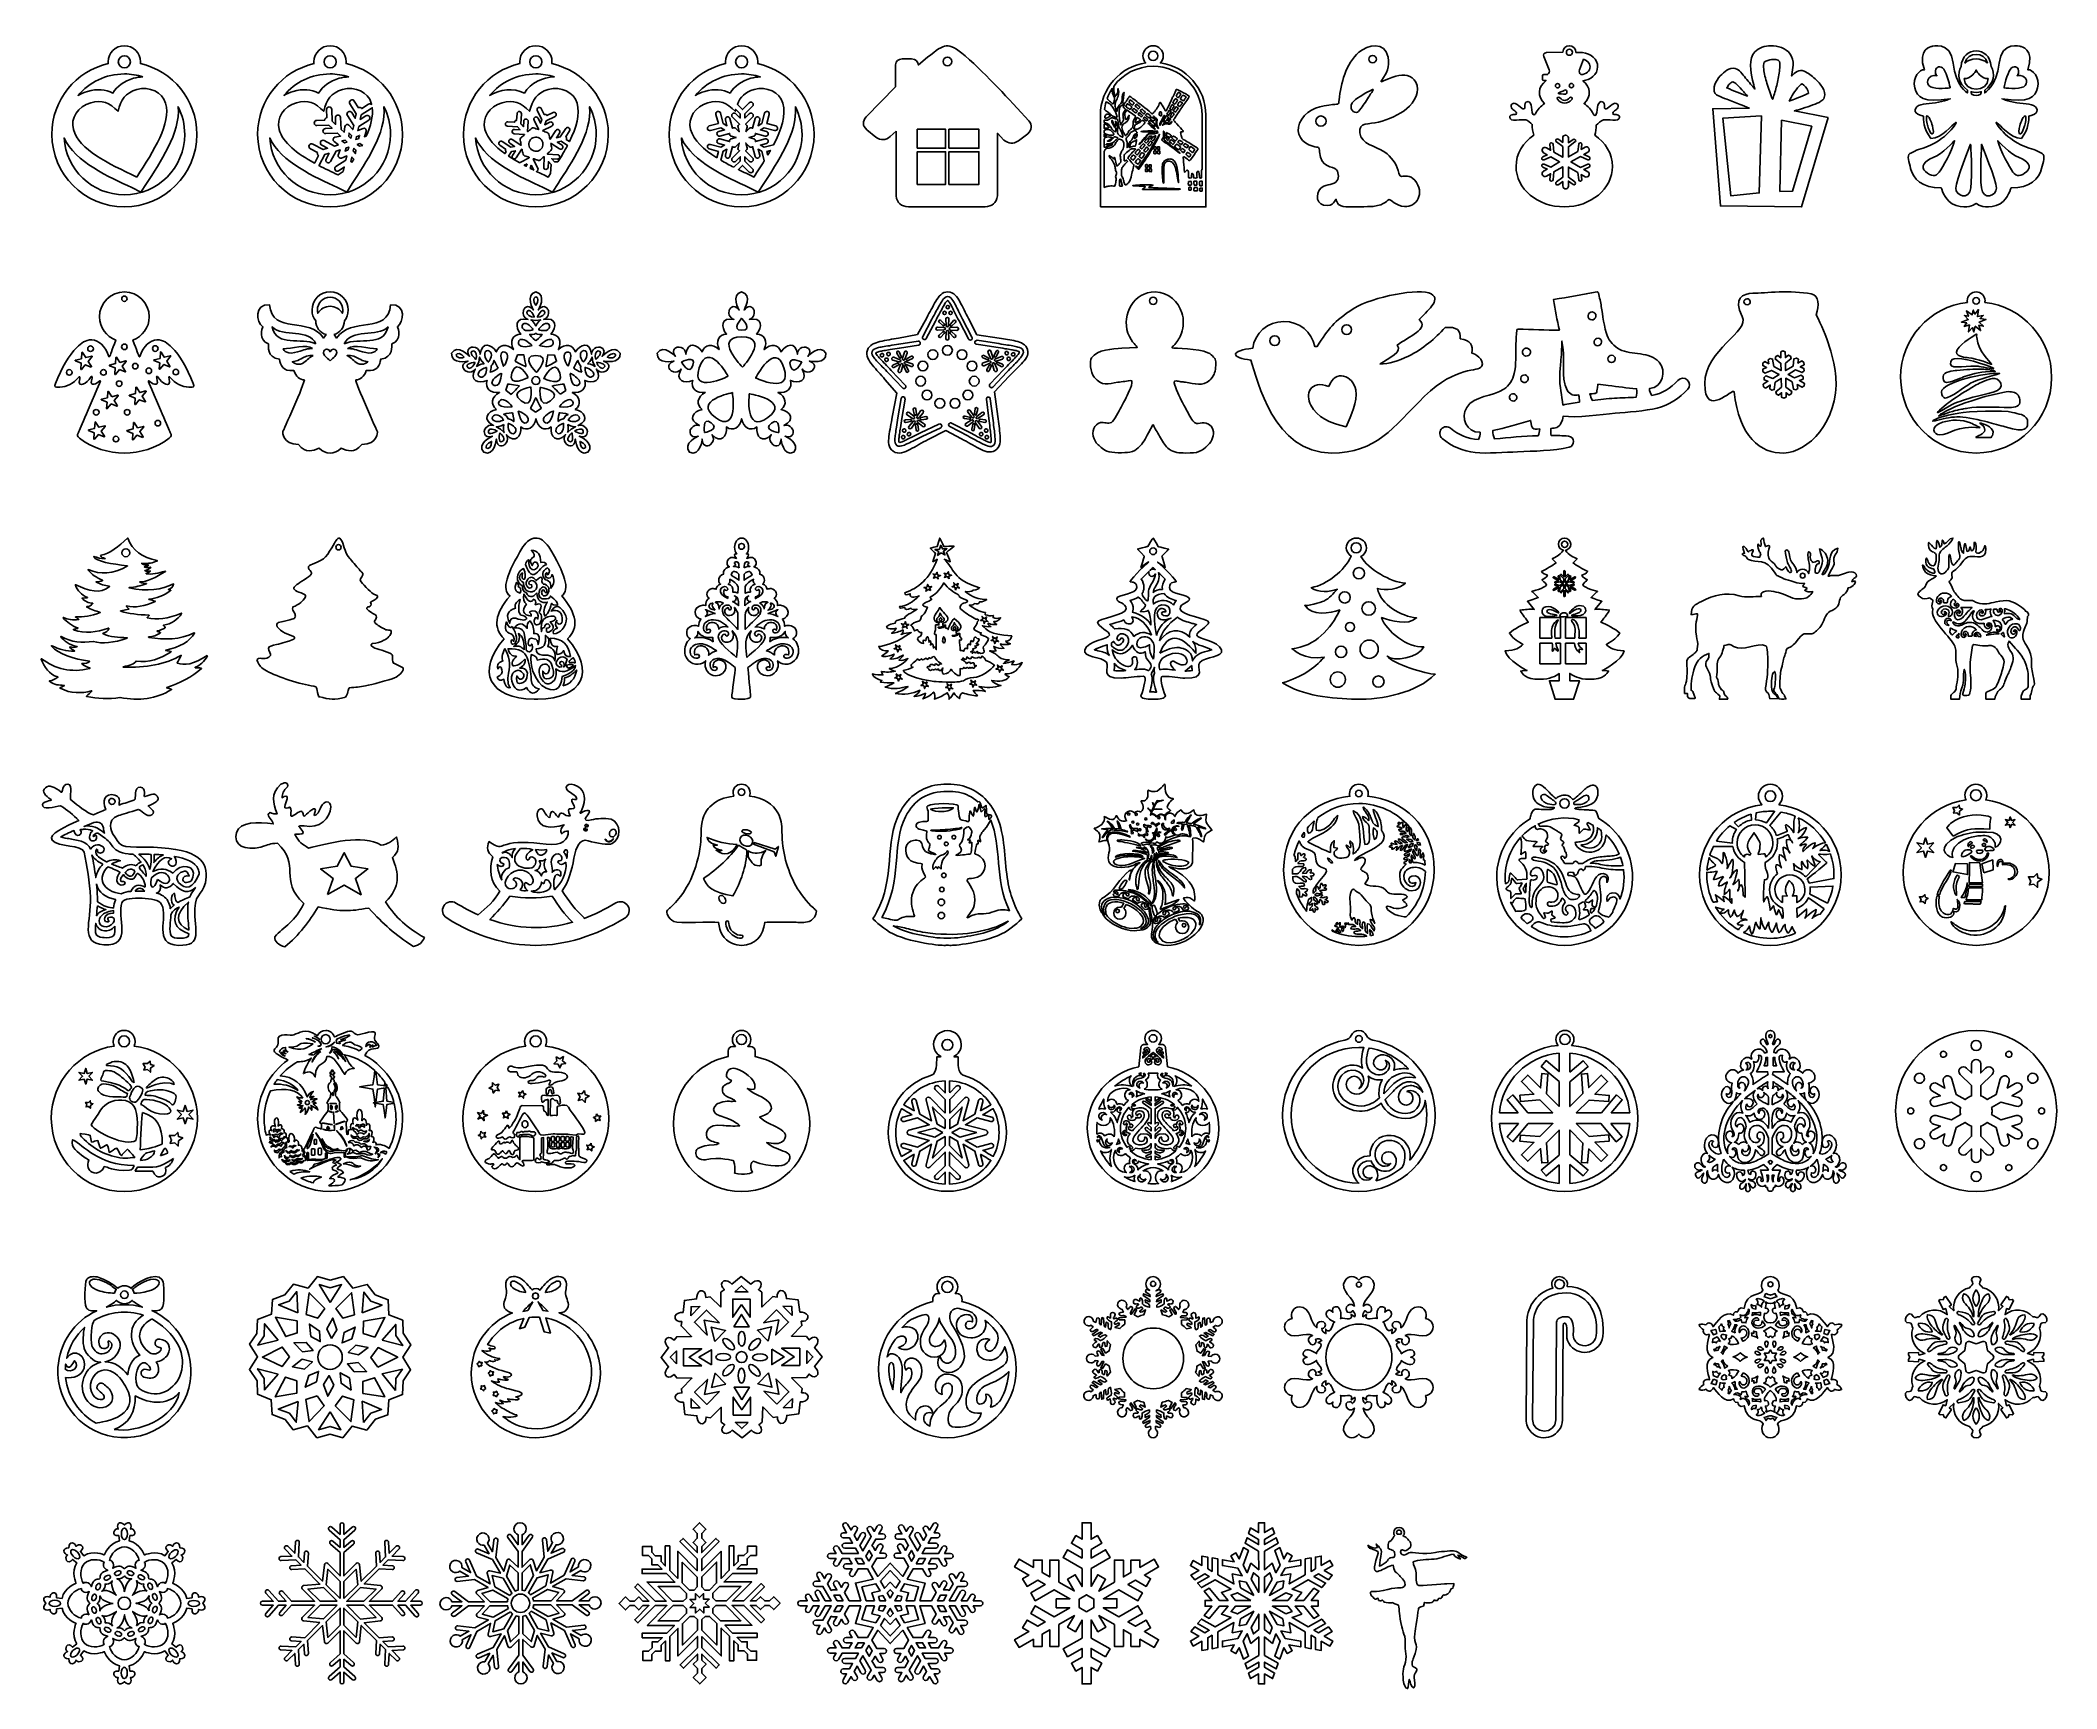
# Model space of a CAD drawing. Header units: centimetres. Extents: x -1 to 124, y -94 to 8.
import ezdxf

# ---------------------------------------------------------------- set-up
doc = ezdxf.new("R2010")
doc.units = ezdxf.units.CM
doc.header["$MEASUREMENT"] = 0
doc.layers.add('layer 1', color=7, linetype='Continuous')

msp = doc.modelspace()

# ---------------------------------------------------------------- linework, layer by layer
at = {"layer": 'layer 1', "color": 250}
for points, knots in [([(3.97171, -2.30398), (6.45646, -2.30398), (8.47076, -0.28968), (8.47076, 2.19507), (8.47076, 2.19507), (8.47076, 4.33759), (6.97309, 6.13033), (4.96757, 6.58352), (4.96757, 6.58352), (4.97155, 6.61983), (4.97361, 6.65675), (4.97361, 6.69412), (4.97361, 6.69412), (4.97361, 7.24745), (4.52503, 7.69602), (3.97171, 7.69602), (3.97171, 7.69602), (3.41839, 7.69602), (2.96981, 7.24745), (2.96981, 6.69412), (2.96981, 6.69412), (2.96981, 6.65675), (2.97187, 6.61983), (2.97585, 6.58352), (2.97585, 6.58352), (0.97033, 6.13033), (-0.52734, 4.33759), (-0.52734, 2.19507), (-0.52734, 2.19507), (-0.52734, -0.28968), (1.48696, -2.30398), (3.97171, -2.30398)], [0, 0, 0, 0, 0.111111111, 0.111111111, 0.111111111, 0.111111111, 0.222222222, 0.222222222, 0.222222222, 0.222222222, 0.333333333, 0.333333333, 0.333333333, 0.333333333, 0.444444444, 0.444444444, 0.444444444, 0.444444444, 0.555555556, 0.555555556, 0.555555556, 0.555555556, 0.666666667, 0.666666667, 0.666666667, 0.666666667, 0.777777778, 0.777777778, 0.777777778, 0.777777778, 1, 1, 1, 1]), ([(16.74576, -2.30398), (19.23051, -2.30398), (21.24481, -0.28968), (21.24481, 2.19507), (21.24481, 2.19507), (21.24481, 4.3376), (19.74714, 6.13034), (17.74162, 6.58353), (17.74162, 6.58353), (17.7456, 6.61983), (17.74766, 6.65675), (17.74766, 6.69412), (17.74766, 6.69412), (17.74766, 7.24745), (17.29908, 7.69602), (16.74576, 7.69602), (16.74576, 7.69602), (16.19244, 7.69602), (15.74386, 7.24745), (15.74386, 6.69412), (15.74386, 6.69412), (15.74386, 6.65675), (15.74592, 6.61983), (15.7499, 6.58353), (15.7499, 6.58353), (13.74439, 6.13034), (12.24671, 4.3376), (12.24671, 2.19507), (12.24671, 2.19507), (12.24671, -0.28968), (14.26101, -2.30398), (16.74576, -2.30398)], [0, 0, 0, 0, 0.111111111, 0.111111111, 0.111111111, 0.111111111, 0.222222222, 0.222222222, 0.222222222, 0.222222222, 0.333333333, 0.333333333, 0.333333333, 0.333333333, 0.444444444, 0.444444444, 0.444444444, 0.444444444, 0.555555556, 0.555555556, 0.555555556, 0.555555556, 0.666666667, 0.666666667, 0.666666667, 0.666666667, 0.777777778, 0.777777778, 0.777777778, 0.777777778, 1, 1, 1, 1]), ([(29.51982, -2.30398), (32.00457, -2.30398), (34.01887, -0.28968), (34.01887, 2.19507), (34.01887, 2.19507), (34.01887, 4.3376), (32.5212, 6.13034), (30.51568, 6.58353), (30.51568, 6.58353), (30.51966, 6.61983), (30.52172, 6.65675), (30.52172, 6.69412), (30.52172, 6.69412), (30.52172, 7.24745), (30.07314, 7.69602), (29.51982, 7.69602), (29.51982, 7.69602), (28.9665, 7.69602), (28.51792, 7.24745), (28.51792, 6.69412), (28.51792, 6.69412), (28.51792, 6.65675), (28.51998, 6.61983), (28.52396, 6.58353), (28.52396, 6.58353), (26.51844, 6.13034), (25.02077, 4.3376), (25.02077, 2.19507), (25.02077, 2.19507), (25.02077, -0.28968), (27.03507, -2.30398), (29.51982, -2.30398)], [0, 0, 0, 0, 0.111111111, 0.111111111, 0.111111111, 0.111111111, 0.222222222, 0.222222222, 0.222222222, 0.222222222, 0.333333333, 0.333333333, 0.333333333, 0.333333333, 0.444444444, 0.444444444, 0.444444444, 0.444444444, 0.555555556, 0.555555556, 0.555555556, 0.555555556, 0.666666667, 0.666666667, 0.666666667, 0.666666667, 0.777777778, 0.777777778, 0.777777778, 0.777777778, 1, 1, 1, 1]), ([(42.29387, -2.30398), (44.77862, -2.30398), (46.79292, -0.28968), (46.79292, 2.19507), (46.79292, 2.19507), (46.79292, 4.3376), (45.29525, 6.13034), (43.28973, 6.58353), (43.28973, 6.58353), (43.29371, 6.61983), (43.29577, 6.65675), (43.29577, 6.69412), (43.29577, 6.69412), (43.29577, 7.24745), (42.84719, 7.69602), (42.29387, 7.69602), (42.29387, 7.69602), (41.74055, 7.69602), (41.29197, 7.24745), (41.29197, 6.69412), (41.29197, 6.69412), (41.29197, 6.65675), (41.29403, 6.61983), (41.29801, 6.58353), (41.29801, 6.58353), (39.29249, 6.13034), (37.79482, 4.3376), (37.79482, 2.19507), (37.79482, 2.19507), (37.79482, -0.28968), (39.80912, -2.30398), (42.29387, -2.30398)], [0, 0, 0, 0, 0.111111111, 0.111111111, 0.111111111, 0.111111111, 0.222222222, 0.222222222, 0.222222222, 0.222222222, 0.333333333, 0.333333333, 0.333333333, 0.333333333, 0.444444444, 0.444444444, 0.444444444, 0.444444444, 0.555555556, 0.555555556, 0.555555556, 0.555555556, 0.666666667, 0.666666667, 0.666666667, 0.666666667, 0.777777778, 0.777777778, 0.777777778, 0.777777778, 1, 1, 1, 1]), ([(51.88304, 2.40291), (51.88304, 2.40291), (51.88304, -1.61959), (51.88304, -1.61959), (51.88304, -1.61959), (51.94247, -2.07285), (52.21069, -2.26509), (52.65128, -2.30398), (52.65128, -2.30398), (52.65128, -2.30398), (57.40575, -2.30398), (57.40575, -2.30398), (57.40575, -2.30398), (57.84047, -2.26503), (58.12202, -2.0725), (58.17398, -1.61959), (58.17398, -1.61959), (58.17398, -1.61959), (58.17398, 2.26466), (58.17398, 2.26466), (58.17398, 2.26466), (58.17398, 2.26466), (58.57737, 1.84542), (58.57737, 1.84542), (58.57737, 1.84542), (58.87079, 1.60089), (59.15855, 1.58718), (59.48157, 1.7865), (59.48157, 1.7865), (59.48157, 1.7865), (60.05946, 2.23067), (60.05946, 2.23067), (60.05946, 2.23067), (60.32514, 2.48273), (60.35886, 2.74259), (60.12518, 3.0329), (60.12518, 3.0329), (58.82974, 4.44637), (57.6096, 5.78849), (56.17747, 7.07126), (56.17747, 7.07126), (55.01723, 7.97278), (54.98938, 7.85885), (53.83649, 6.98514), (53.83649, 6.98514), (53.83649, 6.98514), (53.27448, 6.50471), (53.27448, 6.50471), (53.27448, 6.50471), (53.21263, 6.77271), (53.11447, 6.831), (52.85071, 6.87863), (52.85071, 6.87863), (52.85071, 6.87863), (52.2683, 6.87863), (52.2683, 6.87863), (52.2683, 6.87863), (51.99724, 6.83101), (51.90546, 6.77408), (51.84225, 6.50017), (51.84225, 6.50017), (51.84225, 6.50017), (51.84225, 5.14273), (51.84225, 5.14273), (51.84225, 5.14273), (51.84225, 5.14273), (50.02476, 3.28672), (50.02476, 3.28672), (50.02476, 3.28672), (49.78797, 3.00117), (49.79548, 2.74315), (50.06329, 2.48222), (50.06329, 2.48222), (50.06329, 2.48222), (50.6253, 2.02218), (50.6253, 2.02218), (50.6253, 2.02218), (50.93136, 1.81592), (51.23722, 1.81755), (51.52498, 2.05618), (51.52498, 2.05618), (51.52498, 2.05618), (51.88304, 2.40291), (51.88304, 2.40291)], [0, 0, 0, 0, 0.045454545, 0.045454545, 0.045454545, 0.045454545, 0.090909091, 0.090909091, 0.090909091, 0.090909091, 0.136363636, 0.136363636, 0.136363636, 0.136363636, 0.181818182, 0.181818182, 0.181818182, 0.181818182, 0.227272727, 0.227272727, 0.227272727, 0.227272727, 0.272727273, 0.272727273, 0.272727273, 0.272727273, 0.318181818, 0.318181818, 0.318181818, 0.318181818, 0.363636364, 0.363636364, 0.363636364, 0.363636364, 0.409090909, 0.409090909, 0.409090909, 0.409090909, 0.454545455, 0.454545455, 0.454545455, 0.454545455, 0.5, 0.5, 0.5, 0.5, 0.545454545, 0.545454545, 0.545454545, 0.545454545, 0.590909091, 0.590909091, 0.590909091, 0.590909091, 0.636363636, 0.636363636, 0.636363636, 0.636363636, 0.681818182, 0.681818182, 0.681818182, 0.681818182, 0.727272727, 0.727272727, 0.727272727, 0.727272727, 0.772727273, 0.772727273, 0.772727273, 0.772727273, 0.818181818, 0.818181818, 0.818181818, 0.818181818, 0.863636364, 0.863636364, 0.863636364, 0.863636364, 0.909090909, 0.909090909, 0.909090909, 0.909090909, 1, 1, 1, 1]), ([(64.56871, -2.30398), (64.56871, -2.30398), (71.11525, -2.30398), (71.11525, -2.30398), (71.11525, -2.30398), (71.11525, -2.30398), (71.11525, 3.38243), (71.11525, 3.38243), (71.11525, 3.38243), (71.11525, 5.03593), (69.88913, 6.40283), (68.29656, 6.62412), (68.29656, 6.62412), (68.40661, 6.73791), (68.47434, 6.89286), (68.47434, 7.06366), (68.47434, 7.06366), (68.47434, 7.41291), (68.19123, 7.69602), (67.84198, 7.69602), (67.84198, 7.69602), (67.49273, 7.69602), (67.20962, 7.41291), (67.20962, 7.06366), (67.20962, 7.06366), (67.20962, 6.89286), (67.27736, 6.73791), (67.3874, 6.62412), (67.3874, 6.62412), (65.79483, 6.40282), (64.56871, 5.03592), (64.56871, 3.38243), (64.56871, 3.38243), (64.56871, 3.38243), (64.56871, -2.30398), (64.56871, -2.30398)], [0, 0, 0, 0, 0.1, 0.1, 0.1, 0.1, 0.2, 0.2, 0.2, 0.2, 0.3, 0.3, 0.3, 0.3, 0.4, 0.4, 0.4, 0.4, 0.5, 0.5, 0.5, 0.5, 0.6, 0.6, 0.6, 0.6, 0.7, 0.7, 0.7, 0.7, 0.8, 0.8, 0.8, 0.8, 1, 1, 1, 1]), ([(83.62735, -0.405), (83.13156, -0.37402), (83.21186, -0.56307), (83.05754, -0.03846), (83.05754, -0.03846), (82.93587, 0.37514), (82.61065, 0.8194), (82.22446, 1.08452), (82.22446, 1.08452), (81.61982, 1.49963), (80.77501, 1.55676), (80.6716, 2.28083), (80.6716, 2.28083), (80.57349, 2.96775), (81.24627, 2.8055), (81.84125, 2.95062), (81.84125, 2.95062), (82.37322, 3.08038), (83.16963, 3.44819), (83.59737, 3.79036), (83.59737, 3.79036), (84.07079, 4.16908), (84.44673, 4.91391), (84.15054, 5.42987), (84.15054, 5.42987), (83.89213, 5.88), (83.41345, 5.95237), (82.91424, 5.80975), (82.91424, 5.80975), (82.20884, 5.60823), (81.86869, 5.31288), (82.03785, 5.5565), (82.03785, 5.5565), (82.34336, 5.99647), (82.55339, 6.37262), (82.43107, 6.97605), (82.43107, 6.97605), (82.22088, 8.01292), (81.16808, 7.75534), (80.62161, 7.28595), (80.62161, 7.28595), (79.79745, 6.57805), (79.50167, 5.34648), (79.392, 4.34354), (79.392, 4.34354), (79.35176, 3.97557), (79.41023, 4.10313), (78.75554, 4.01697), (78.75554, 4.01697), (77.9627, 3.91264), (77.26067, 3.6515), (76.93608, 2.88064), (76.93608, 2.88064), (76.66828, 2.24464), (77.06349, 1.63975), (77.75251, 1.45776), (77.75251, 1.45776), (78.15063, 1.35259), (78.15709, 1.45913), (78.17571, 1.11453), (78.17571, 1.11453), (78.23186, 0.07482), (79.01134, 0.25812), (79.23204, -0.01512), (79.23204, -0.01512), (79.37679, -0.19433), (79.39942, -0.59858), (79.17873, -0.77155), (79.17873, -0.77155), (78.92712, -0.96877), (78.46931, -0.89748), (78.23234, -1.15476), (78.23234, -1.15476), (77.91791, -1.49615), (77.93343, -2.26296), (78.66556, -2.2211), (78.66556, -2.2211), (79.15254, -2.19326), (79.17583, -1.72611), (79.20871, -1.84123), (79.20871, -1.84123), (79.28581, -2.11114), (79.32791, -2.25464), (79.81187, -2.29442), (79.81187, -2.29442), (80.05735, -2.3146), (81.24293, -2.30091), (81.49802, -2.27109), (81.49802, -2.27109), (82.2911, -2.17839), (82.36178, -1.87867), (82.49437, -1.85457), (82.49437, -1.85457), (82.60661, -1.83416), (82.90603, -2.24153), (83.46076, -2.28775), (83.46076, -2.28775), (84.17126, -2.34697), (84.75877, -1.43771), (84.08056, -0.65159), (84.08056, -0.65159), (83.93394, -0.48164), (83.7873, -0.41499), (83.62735, -0.405)], [0, 0, 0, 0, 0.037037037, 0.037037037, 0.037037037, 0.037037037, 0.074074074, 0.074074074, 0.074074074, 0.074074074, 0.111111111, 0.111111111, 0.111111111, 0.111111111, 0.148148148, 0.148148148, 0.148148148, 0.148148148, 0.185185185, 0.185185185, 0.185185185, 0.185185185, 0.222222222, 0.222222222, 0.222222222, 0.222222222, 0.259259259, 0.259259259, 0.259259259, 0.259259259, 0.296296296, 0.296296296, 0.296296296, 0.296296296, 0.333333333, 0.333333333, 0.333333333, 0.333333333, 0.37037037, 0.37037037, 0.37037037, 0.37037037, 0.407407407, 0.407407407, 0.407407407, 0.407407407, 0.444444444, 0.444444444, 0.444444444, 0.444444444, 0.481481481, 0.481481481, 0.481481481, 0.481481481, 0.518518519, 0.518518519, 0.518518519, 0.518518519, 0.555555556, 0.555555556, 0.555555556, 0.555555556, 0.592592593, 0.592592593, 0.592592593, 0.592592593, 0.62962963, 0.62962963, 0.62962963, 0.62962963, 0.666666667, 0.666666667, 0.666666667, 0.666666667, 0.703703704, 0.703703704, 0.703703704, 0.703703704, 0.740740741, 0.740740741, 0.740740741, 0.740740741, 0.777777778, 0.777777778, 0.777777778, 0.777777778, 0.814814815, 0.814814815, 0.814814815, 0.814814815, 0.851851852, 0.851851852, 0.851851852, 0.851851852, 0.888888889, 0.888888889, 0.888888889, 0.888888889, 0.925925926, 0.925925926, 0.925925926, 0.925925926, 1, 1, 1, 1]), ([(93.36821, -2.30398), (95.0206, -2.30398), (96.36065, -1.18163), (96.36065, 0.20247), (96.36065, 0.20247), (96.36065, 0.98693), (95.92991, 1.68724), (95.25603, 2.14686), (95.25603, 2.14686), (95.32946, 2.34492), (95.36492, 2.55691), (95.35584, 2.77475), (95.35584, 2.77475), (95.4503, 2.85478), (95.66811, 3.06859), (95.80221, 3.08781), (95.80221, 3.08781), (95.91783, 3.10443), (96.01963, 3.10001), (96.10635, 3.10001), (96.10635, 3.10001), (96.19303, 3.10001), (96.57336, 3.05108), (96.68016, 3.10414), (96.68016, 3.10414), (96.79659, 3.16206), (96.8569, 3.30944), (96.72048, 3.38479), (96.72048, 3.38479), (96.63794, 3.43034), (96.53153, 3.43148), (96.46548, 3.43148), (96.46548, 3.43148), (96.33811, 3.43148), (96.37148, 3.5718), (96.43662, 3.61794), (96.43662, 3.61794), (96.50145, 3.66386), (96.59761, 3.71743), (96.64716, 3.77126), (96.64716, 3.77126), (96.82345, 3.96288), (96.62981, 4.1788), (96.45656, 4.11107), (96.45656, 4.11107), (96.25366, 4.03171), (96.22036, 3.92526), (96.03521, 3.80964), (96.03521, 3.80964), (95.9743, 3.77159), (95.83488, 3.76028), (95.85841, 3.89208), (95.85841, 3.89208), (95.9234, 4.25619), (95.56448, 4.36881), (95.4595, 4.00137), (95.4595, 4.00137), (95.42519, 3.88125), (95.40055, 3.54213), (95.35481, 3.44304), (95.35481, 3.44304), (95.32412, 3.37652), (95.25353, 3.30428), (95.17091, 3.46254), (95.17091, 3.46254), (95.03849, 3.71618), (94.84141, 3.9373), (94.59864, 4.1088), (94.59864, 4.1088), (95.05808, 4.53561), (95.01589, 5.12625), (94.52049, 5.51896), (94.52049, 5.51896), (94.974, 5.56453), (95.44111, 5.88185), (95.44111, 6.39218), (95.44111, 6.39218), (95.44111, 6.84813), (95.02819, 7.22314), (94.49969, 7.2673), (94.49969, 7.2673), (94.49284, 7.26841), (94.48575, 7.26939), (94.47836, 7.27022), (94.47836, 7.27022), (94.47836, 7.27022), (94.08937, 7.28014), (94.08937, 7.28014), (94.08937, 7.28014), (94.09346, 7.51144), (93.91087, 7.69602), (93.6841, 7.69602), (93.6841, 7.69602), (93.46214, 7.69602), (93.28179, 7.51746), (93.27871, 7.29624), (93.27871, 7.29624), (93.27871, 7.29624), (92.25806, 7.27022), (92.25806, 7.27022), (92.25806, 7.27022), (92.09062, 7.25164), (92.0642, 7.15745), (92.10188, 7.02887), (92.10188, 7.02887), (92.21074, 6.7544), (92.3196, 6.47994), (92.42842, 6.20543), (92.42842, 6.20543), (92.4634, 6.07195), (92.43029, 5.97258), (92.32904, 5.9073), (92.32904, 5.9073), (92.32904, 5.9073), (92.09229, 5.9073), (92.09229, 5.9073), (92.09229, 5.9073), (92.05381, 5.9073), (92.02233, 5.87582), (92.02233, 5.83734), (92.02233, 5.83734), (92.02233, 5.83734), (92.02233, 5.60813), (92.02233, 5.60813), (92.02233, 5.60813), (92.02233, 5.56965), (92.0538, 5.53818), (92.09229, 5.53818), (92.09229, 5.53818), (92.09229, 5.53818), (92.24056, 5.53818), (92.24056, 5.53818), (92.24056, 5.53818), (91.72445, 5.14767), (91.66878, 4.54432), (92.13759, 4.1088), (92.13759, 4.1088), (91.89859, 3.93997), (91.70389, 3.72284), (91.57166, 3.4741), (91.57166, 3.4741), (91.54264, 3.389), (91.45405, 3.41043), (91.42522, 3.44297), (91.42522, 3.44297), (91.35292, 3.52452), (91.35497, 3.88129), (91.3206, 4.00133), (91.3206, 4.00133), (91.21577, 4.36881), (90.85675, 4.25615), (90.92162, 3.89208), (90.92162, 3.89208), (90.94534, 3.76028), (90.80585, 3.77162), (90.74503, 3.80957), (90.74503, 3.80957), (90.55963, 3.92526), (90.52644, 4.03171), (90.32359, 4.11103), (90.32359, 4.11103), (90.15037, 4.17877), (89.95659, 3.96288), (90.13295, 3.77122), (90.13295, 3.77122), (90.18253, 3.71746), (90.27862, 3.6639), (90.34353, 3.61791), (90.34353, 3.61791), (90.40867, 3.57191), (90.442, 3.43148), (90.3147, 3.43148), (90.3147, 3.43148), (90.24855, 3.43148), (90.14217, 3.43034), (90.0597, 3.38483), (90.0597, 3.38483), (89.92329, 3.30944), (89.98356, 3.16203), (90.09999, 3.10414), (90.09999, 3.10414), (90.20683, 3.05108), (90.58718, 3.10003), (90.67376, 3.10003), (90.67376, 3.10003), (90.76048, 3.10003), (90.86228, 3.10447), (90.9779, 3.08785), (90.9779, 3.08785), (91.10771, 3.06921), (91.28864, 2.88819), (91.38237, 2.80999), (91.38237, 2.80999), (91.36806, 2.58035), (91.4024, 2.35708), (91.48036, 2.14689), (91.48036, 2.14689), (90.80644, 1.68728), (90.37577, 0.98693), (90.37577, 0.20247), (90.37577, 0.20247), (90.37577, -1.18163), (91.71582, -2.30398), (93.36821, -2.30398)], [0, 0, 0, 0, 0.019230769, 0.019230769, 0.019230769, 0.019230769, 0.038461538, 0.038461538, 0.038461538, 0.038461538, 0.057692308, 0.057692308, 0.057692308, 0.057692308, 0.076923077, 0.076923077, 0.076923077, 0.076923077, 0.096153846, 0.096153846, 0.096153846, 0.096153846, 0.115384615, 0.115384615, 0.115384615, 0.115384615, 0.134615385, 0.134615385, 0.134615385, 0.134615385, 0.153846154, 0.153846154, 0.153846154, 0.153846154, 0.173076923, 0.173076923, 0.173076923, 0.173076923, 0.192307692, 0.192307692, 0.192307692, 0.192307692, 0.211538462, 0.211538462, 0.211538462, 0.211538462, 0.230769231, 0.230769231, 0.230769231, 0.230769231, 0.25, 0.25, 0.25, 0.25, 0.269230769, 0.269230769, 0.269230769, 0.269230769, 0.288461538, 0.288461538, 0.288461538, 0.288461538, 0.307692308, 0.307692308, 0.307692308, 0.307692308, 0.326923077, 0.326923077, 0.326923077, 0.326923077, 0.346153846, 0.346153846, 0.346153846, 0.346153846, 0.365384615, 0.365384615, 0.365384615, 0.365384615, 0.384615385, 0.384615385, 0.384615385, 0.384615385, 0.403846154, 0.403846154, 0.403846154, 0.403846154, 0.423076923, 0.423076923, 0.423076923, 0.423076923, 0.442307692, 0.442307692, 0.442307692, 0.442307692, 0.461538462, 0.461538462, 0.461538462, 0.461538462, 0.480769231, 0.480769231, 0.480769231, 0.480769231, 0.5, 0.5, 0.5, 0.5, 0.519230769, 0.519230769, 0.519230769, 0.519230769, 0.538461538, 0.538461538, 0.538461538, 0.538461538, 0.557692308, 0.557692308, 0.557692308, 0.557692308, 0.576923077, 0.576923077, 0.576923077, 0.576923077, 0.596153846, 0.596153846, 0.596153846, 0.596153846, 0.615384615, 0.615384615, 0.615384615, 0.615384615, 0.634615385, 0.634615385, 0.634615385, 0.634615385, 0.653846154, 0.653846154, 0.653846154, 0.653846154, 0.673076923, 0.673076923, 0.673076923, 0.673076923, 0.692307692, 0.692307692, 0.692307692, 0.692307692, 0.711538462, 0.711538462, 0.711538462, 0.711538462, 0.730769231, 0.730769231, 0.730769231, 0.730769231, 0.75, 0.75, 0.75, 0.75, 0.769230769, 0.769230769, 0.769230769, 0.769230769, 0.788461538, 0.788461538, 0.788461538, 0.788461538, 0.807692308, 0.807692308, 0.807692308, 0.807692308, 0.826923077, 0.826923077, 0.826923077, 0.826923077, 0.846153846, 0.846153846, 0.846153846, 0.846153846, 0.865384615, 0.865384615, 0.865384615, 0.865384615, 0.884615385, 0.884615385, 0.884615385, 0.884615385, 0.903846154, 0.903846154, 0.903846154, 0.903846154, 0.923076923, 0.923076923, 0.923076923, 0.923076923, 0.942307692, 0.942307692, 0.942307692, 0.942307692, 0.961538462, 0.961538462, 0.961538462, 0.961538462, 1, 1, 1, 1]), ([(109.74461, 3.24426), (109.74461, 3.24426), (107.66033, 3.64944), (107.66033, 3.64944), (107.66033, 3.64944), (107.8274, 3.69897), (107.99396, 3.75009), (108.16001, 3.80285), (108.16001, 3.80285), (108.37791, 3.87209), (108.59499, 3.94439), (108.80893, 4.02519), (108.80893, 4.02519), (108.97537, 4.08806), (109.1484, 4.15534), (109.30165, 4.24626), (109.30165, 4.24626), (109.39508, 4.30167), (109.4686, 4.38017), (109.50895, 4.48183), (109.50895, 4.48183), (109.5913, 4.68939), (109.50871, 4.9169), (109.40149, 5.09835), (109.40149, 5.09835), (109.28277, 5.29929), (109.1158, 5.48317), (108.94463, 5.64089), (108.94463, 5.64089), (108.74624, 5.82368), (108.50131, 6.00935), (108.25391, 6.11864), (108.25391, 6.11864), (107.95042, 6.25271), (107.66649, 6.02777), (107.47567, 5.80775), (107.47567, 5.80775), (107.48288, 5.84451), (107.48987, 5.88131), (107.49661, 5.91817), (107.49661, 5.91817), (107.53146, 6.10882), (107.5596, 6.30088), (107.57613, 6.49403), (107.57613, 6.49403), (107.59735, 6.74202), (107.53892, 6.98016), (107.39127, 7.18212), (107.39127, 7.18212), (107.12262, 7.54955), (106.63245, 7.70579), (106.19231, 7.69554), (106.19231, 7.69554), (105.83139, 7.68714), (105.45827, 7.56779), (105.19574, 7.31213), (105.19574, 7.31213), (104.78883, 6.91586), (104.94108, 6.0523), (105.05615, 5.55639), (105.05615, 5.55639), (105.09948, 5.36953), (105.15007, 5.18428), (105.20614, 5.00069), (105.20614, 5.00069), (105.11644, 5.10503), (105.02709, 5.20967), (104.93808, 5.31459), (104.93808, 5.31459), (104.72868, 5.56141), (104.52021, 5.80926), (104.32137, 6.06474), (104.32137, 6.06474), (104.23611, 6.1743), (104.1239, 6.25272), (103.98707, 6.28194), (103.98707, 6.28194), (103.80631, 6.32054), (103.6243, 6.26478), (103.46774, 6.17497), (103.46774, 6.17497), (103.30952, 6.0842), (103.16753, 5.95529), (103.04883, 5.81751), (103.04883, 5.81751), (102.9162, 5.66365), (102.79562, 5.47915), (102.72447, 5.28831), (102.72447, 5.28831), (102.65846, 5.11127), (102.62597, 4.89346), (102.74541, 4.73047), (102.74541, 4.73047), (102.78582, 4.67535), (102.83939, 4.63335), (102.90162, 4.60541), (102.90162, 4.60541), (103.08543, 4.52288), (103.27308, 4.44921), (103.46013, 4.37444), (103.46013, 4.37444), (103.73238, 4.2656), (104.00542, 4.15871), (104.27865, 4.05236), (104.27865, 4.05236), (104.46921, 3.9782), (104.65987, 3.90432), (104.85064, 3.8307), (104.85064, 3.8307), (104.85064, 3.8307), (102.58367, 3.78702), (102.58367, 3.78702), (102.58367, 3.78702), (102.58367, 3.78702), (103.06032, -2.24132), (103.06032, -2.24132), (103.06032, -2.24132), (103.06032, -2.24132), (108.10277, -2.30398), (108.10277, -2.30398), (108.10277, -2.30398), (108.10277, -2.30398), (109.74461, 3.24426), (109.74461, 3.24426)], [0, 0, 0, 0, 0.03125, 0.03125, 0.03125, 0.03125, 0.0625, 0.0625, 0.0625, 0.0625, 0.09375, 0.09375, 0.09375, 0.09375, 0.125, 0.125, 0.125, 0.125, 0.15625, 0.15625, 0.15625, 0.15625, 0.1875, 0.1875, 0.1875, 0.1875, 0.21875, 0.21875, 0.21875, 0.21875, 0.25, 0.25, 0.25, 0.25, 0.28125, 0.28125, 0.28125, 0.28125, 0.3125, 0.3125, 0.3125, 0.3125, 0.34375, 0.34375, 0.34375, 0.34375, 0.375, 0.375, 0.375, 0.375, 0.40625, 0.40625, 0.40625, 0.40625, 0.4375, 0.4375, 0.4375, 0.4375, 0.46875, 0.46875, 0.46875, 0.46875, 0.5, 0.5, 0.5, 0.5, 0.53125, 0.53125, 0.53125, 0.53125, 0.5625, 0.5625, 0.5625, 0.5625, 0.59375, 0.59375, 0.59375, 0.59375, 0.625, 0.625, 0.625, 0.625, 0.65625, 0.65625, 0.65625, 0.65625, 0.6875, 0.6875, 0.6875, 0.6875, 0.71875, 0.71875, 0.71875, 0.71875, 0.75, 0.75, 0.75, 0.75, 0.78125, 0.78125, 0.78125, 0.78125, 0.8125, 0.8125, 0.8125, 0.8125, 0.84375, 0.84375, 0.84375, 0.84375, 0.875, 0.875, 0.875, 0.875, 0.90625, 0.90625, 0.90625, 0.90625, 0.9375, 0.9375, 0.9375, 0.9375, 1, 1, 1, 1]), ([(115.66238, 3.33427), (115.66141, 3.11553), (115.66195, 2.53221), (116.12867, 1.94143), (116.12867, 1.94143), (116.83749, 1.96379), (117.45466, 2.80393), (117.66092, 2.93165), (117.66092, 2.93165), (117.86714, 3.05933), (117.0802, 1.77466), (115.65073, 1.34536), (115.65073, 1.34536), (115.22636, 1.21793), (114.97743, 1.10131), (114.83024, 0.99895), (114.83024, 0.99895), (114.62613, 0.85692), (114.77371, 0.49704), (114.87012, 0.06756), (114.87012, 0.06756), (115.00728, -0.54327), (115.60089, -1.16873), (116.76158, -1.11495), (116.76158, -1.11495), (116.86943, -1.32928), (116.99446, -1.96714), (117.69175, -2.21714), (117.69175, -2.21714), (118.42502, -2.41011), (118.73457, -2.24313), (118.93821, -2.08718), (118.93821, -2.08718), (119.14186, -2.24313), (119.45137, -2.41011), (120.18464, -2.21714), (120.18464, -2.21714), (120.88193, -1.96714), (121.00696, -1.32928), (121.11481, -1.11495), (121.11481, -1.11495), (122.27549, -1.16873), (122.8691, -0.54327), (123.00627, 0.06756), (123.00627, 0.06756), (123.10268, 0.49704), (123.25026, 0.85692), (123.04615, 0.99895), (123.04615, 0.99895), (122.89896, 1.10131), (122.65003, 1.21793), (122.22566, 1.34536), (122.22566, 1.34536), (120.79619, 1.77466), (120.00925, 3.05933), (120.21547, 2.93165), (120.21547, 2.93165), (120.42172, 2.80393), (121.03888, 1.96379), (121.74772, 1.94143), (121.74772, 1.94143), (122.21444, 2.53221), (122.21498, 3.11553), (122.21401, 3.33427), (122.21401, 3.33427), (122.82835, 3.41436), (122.83798, 3.80718), (122.50709, 3.97919), (122.50709, 3.97919), (122.17618, 4.15118), (121.56698, 4.09334), (121.07836, 4.22769), (121.07836, 4.22769), (120.83817, 4.29373), (120.62887, 4.36344), (120.53985, 4.40976), (120.53985, 4.40976), (122.227, 4.14239), (122.59745, 4.47857), (122.75437, 5.08864), (122.75437, 5.08864), (122.91131, 5.69871), (122.42601, 6.27516), (122.15179, 6.19351), (122.15179, 6.19351), (122.60215, 7.52071), (121.69564, 7.6503), (121.69564, 7.6503), (121.69564, 7.6503), (121.69564, 7.6503), (120.52171, 8.02941), (120.36472, 6.60417), (120.36472, 6.60417), (120.20769, 5.17889), (119.47445, 4.76986), (119.47445, 4.76986), (119.47445, 4.76986), (119.47445, 4.76986), (119.46151, 4.81127), (119.47109, 4.93703), (119.47109, 4.93703), (120.05666, 5.36394), (120.13365, 5.95733), (119.86775, 6.40563), (119.86775, 6.40563), (119.81075, 7.69975), (118.06564, 7.69966), (118.00864, 6.40563), (118.00864, 6.40563), (117.74274, 5.95733), (117.81973, 5.36394), (118.4053, 4.93703), (118.4053, 4.93703), (118.41488, 4.81127), (118.40194, 4.76986), (118.40194, 4.76986), (118.40194, 4.76986), (118.40194, 4.76986), (117.66869, 5.17889), (117.51166, 6.60417), (117.51166, 6.60417), (117.35468, 8.02941), (116.18075, 7.6503), (116.18075, 7.6503), (116.18075, 7.6503), (116.18075, 7.6503), (115.27424, 7.52071), (115.7246, 6.19351), (115.7246, 6.19351), (115.45038, 6.27516), (114.96508, 5.69871), (115.122, 5.08864), (115.122, 5.08864), (115.27893, 4.47857), (115.64939, 4.14239), (117.33654, 4.40976), (117.33654, 4.40976), (117.24752, 4.36344), (117.03822, 4.29373), (116.79802, 4.22769), (116.79802, 4.22769), (116.30941, 4.09334), (115.70021, 4.15118), (115.3693, 3.97919), (115.3693, 3.97919), (115.03841, 3.80718), (115.04804, 3.41436), (115.66238, 3.33427)], [0, 0, 0, 0, 0.026315789, 0.026315789, 0.026315789, 0.026315789, 0.052631579, 0.052631579, 0.052631579, 0.052631579, 0.078947368, 0.078947368, 0.078947368, 0.078947368, 0.105263158, 0.105263158, 0.105263158, 0.105263158, 0.131578947, 0.131578947, 0.131578947, 0.131578947, 0.157894737, 0.157894737, 0.157894737, 0.157894737, 0.184210526, 0.184210526, 0.184210526, 0.184210526, 0.210526316, 0.210526316, 0.210526316, 0.210526316, 0.236842105, 0.236842105, 0.236842105, 0.236842105, 0.263157895, 0.263157895, 0.263157895, 0.263157895, 0.289473684, 0.289473684, 0.289473684, 0.289473684, 0.315789474, 0.315789474, 0.315789474, 0.315789474, 0.342105263, 0.342105263, 0.342105263, 0.342105263, 0.368421053, 0.368421053, 0.368421053, 0.368421053, 0.394736842, 0.394736842, 0.394736842, 0.394736842, 0.421052632, 0.421052632, 0.421052632, 0.421052632, 0.447368421, 0.447368421, 0.447368421, 0.447368421, 0.473684211, 0.473684211, 0.473684211, 0.473684211, 0.5, 0.5, 0.5, 0.5, 0.526315789, 0.526315789, 0.526315789, 0.526315789, 0.552631579, 0.552631579, 0.552631579, 0.552631579, 0.578947368, 0.578947368, 0.578947368, 0.578947368, 0.605263158, 0.605263158, 0.605263158, 0.605263158, 0.631578947, 0.631578947, 0.631578947, 0.631578947, 0.657894737, 0.657894737, 0.657894737, 0.657894737, 0.684210526, 0.684210526, 0.684210526, 0.684210526, 0.710526316, 0.710526316, 0.710526316, 0.710526316, 0.736842105, 0.736842105, 0.736842105, 0.736842105, 0.763157895, 0.763157895, 0.763157895, 0.763157895, 0.789473684, 0.789473684, 0.789473684, 0.789473684, 0.815789474, 0.815789474, 0.815789474, 0.815789474, 0.842105263, 0.842105263, 0.842105263, 0.842105263, 0.868421053, 0.868421053, 0.868421053, 0.868421053, 0.894736842, 0.894736842, 0.894736842, 0.894736842, 0.921052632, 0.921052632, 0.921052632, 0.921052632, 0.947368421, 0.947368421, 0.947368421, 0.947368421, 1, 1, 1, 1]), ([(3.97171, 6.3192), (3.76465, 6.3192), (3.59679, 6.48706), (3.59679, 6.69412), (3.59679, 6.69412), (3.59679, 6.90118), (3.76465, 7.06904), (3.97171, 7.06904), (3.97171, 7.06904), (4.17877, 7.06904), (4.34663, 6.90118), (4.34663, 6.69412), (4.34663, 6.69412), (4.34663, 6.48706), (4.17877, 6.3192), (3.97171, 6.3192)], [0, 0, 0, 0, 0.2, 0.2, 0.2, 0.2, 0.4, 0.4, 0.4, 0.4, 0.6, 0.6, 0.6, 0.6, 1, 1, 1, 1]), ([(17.12069, 6.69412), (17.12069, 6.48706), (16.95282, 6.31921), (16.74576, 6.31921), (16.74576, 6.31921), (16.5387, 6.31921), (16.37084, 6.48706), (16.37084, 6.69412), (16.37084, 6.69412), (16.37084, 6.90118), (16.5387, 7.06905), (16.74576, 7.06905), (16.74576, 7.06905), (16.95282, 7.06905), (17.12069, 6.90118), (17.12069, 6.69412)], [0, 0, 0, 0, 0.2, 0.2, 0.2, 0.2, 0.4, 0.4, 0.4, 0.4, 0.6, 0.6, 0.6, 0.6, 1, 1, 1, 1]), ([(29.89474, 6.69412), (29.89474, 6.48706), (29.72688, 6.31921), (29.51982, 6.31921), (29.51982, 6.31921), (29.31276, 6.31921), (29.1449, 6.48706), (29.1449, 6.69412), (29.1449, 6.69412), (29.1449, 6.90118), (29.31276, 7.06905), (29.51982, 7.06905), (29.51982, 7.06905), (29.72688, 7.06905), (29.89474, 6.90118), (29.89474, 6.69412)], [0, 0, 0, 0, 0.2, 0.2, 0.2, 0.2, 0.4, 0.4, 0.4, 0.4, 0.6, 0.6, 0.6, 0.6, 1, 1, 1, 1]), ([(42.66879, 6.69412), (42.66879, 6.48706), (42.50093, 6.31921), (42.29387, 6.31921), (42.29387, 6.31921), (42.08681, 6.31921), (41.91895, 6.48706), (41.91895, 6.69412), (41.91895, 6.69412), (41.91895, 6.90118), (42.08681, 7.06905), (42.29387, 7.06905), (42.29387, 7.06905), (42.50093, 7.06905), (42.66879, 6.90118), (42.66879, 6.69412)], [0, 0, 0, 0, 0.2, 0.2, 0.2, 0.2, 0.4, 0.4, 0.4, 0.4, 0.6, 0.6, 0.6, 0.6, 1, 1, 1, 1]), ([(55.06792, 6.44659), (55.21715, 6.44659), (55.33812, 6.56756), (55.33812, 6.71679), (55.33812, 6.71679), (55.33812, 6.86602), (55.21715, 6.987), (55.06792, 6.987), (55.06792, 6.987), (54.91869, 6.987), (54.79772, 6.86602), (54.79772, 6.71679), (54.79772, 6.71679), (54.79772, 6.56756), (54.91869, 6.44659), (55.06792, 6.44659)], [0, 0, 0, 0, 0.2, 0.2, 0.2, 0.2, 0.4, 0.4, 0.4, 0.4, 0.6, 0.6, 0.6, 0.6, 1, 1, 1, 1]), ([(69.22003, 2.94805), (69.11587, 3.06402), (69.111, 3.07235), (69.11587, 3.08833), (69.11587, 3.08833), (69.12073, 3.10431), (69.13531, 3.12791), (69.20823, 3.23869), (69.20823, 3.23869), (69.28114, 3.34946), (69.4124, 3.54739), (69.57213, 3.78108), (69.57213, 3.78108), (69.73186, 4.01477), (69.92007, 4.28423), (70.01556, 4.42209), (70.01556, 4.42209), (70.11105, 4.55995), (70.11383, 4.56619), (69.98431, 4.63772), (69.98431, 4.63772), (69.85479, 4.70925), (69.59297, 4.84607), (69.45268, 4.91864), (69.45268, 4.91864), (69.3124, 4.99122), (69.29365, 4.99955), (69.27593, 4.97316), (69.27593, 4.97316), (69.25823, 4.94677), (69.24156, 4.88565), (69.21413, 4.81794), (69.21413, 4.81794), (69.1867, 4.75023), (69.1485, 4.67592), (69.11933, 4.62245), (69.11933, 4.62245), (69.09016, 4.56897), (69.07002, 4.53633), (69.02245, 4.43493), (69.02245, 4.43493), (68.97488, 4.33354), (68.89988, 4.1634), (68.83147, 4.01651), (68.83147, 4.01651), (68.76307, 3.86963), (68.70125, 3.74601), (68.66791, 3.68246), (68.66791, 3.68246), (68.63458, 3.61892), (68.62972, 3.61545), (68.57174, 3.71024), (68.57174, 3.71024), (68.51374, 3.80504), (68.40263, 3.99811), (68.34533, 4.09707), (68.34533, 4.09707), (68.28804, 4.19603), (68.28457, 4.20089), (68.25436, 4.14186), (68.25436, 4.14186), (68.22415, 4.08283), (68.1672, 3.9599), (68.09775, 3.84705), (68.09775, 3.84705), (68.02831, 3.7342), (67.94635, 3.63142), (67.89392, 3.56926), (67.89392, 3.56926), (67.84149, 3.50711), (67.81857, 3.48558), (67.80606, 3.47447), (67.80606, 3.47447), (67.79357, 3.46336), (67.79148, 3.46266), (67.73071, 3.5137), (67.73071, 3.5137), (67.66995, 3.56475), (67.55049, 3.66753), (67.31923, 3.85088), (67.31923, 3.85088), (67.08797, 4.03422), (66.7449, 4.29812), (66.57058, 4.43076), (66.57058, 4.43076), (66.39627, 4.56341), (66.39071, 4.56481), (66.38446, 4.56098), (66.38446, 4.56098), (66.37822, 4.55716), (66.37127, 4.54813), (66.34001, 4.50334), (66.34001, 4.50334), (66.30877, 4.45855), (66.2532, 4.37799), (66.21119, 4.31063), (66.21119, 4.31063), (66.16917, 4.24326), (66.1407, 4.18909), (66.11223, 4.15784), (66.11223, 4.15784), (66.08375, 4.12658), (66.05528, 4.11825), (66.02714, 4.11581), (66.02714, 4.11581), (65.99903, 4.11339), (65.97125, 4.11686), (65.96534, 4.15332), (65.96534, 4.15332), (65.95944, 4.18978), (65.97542, 4.25923), (65.98791, 4.32798), (65.98791, 4.32798), (66.00042, 4.39674), (66.00944, 4.4648), (66.01291, 4.5273), (66.01291, 4.5273), (66.01638, 4.58981), (66.01431, 4.64675), (66.02333, 4.69988), (66.02333, 4.69988), (66.03236, 4.75301), (66.0525, 4.80232), (66.04208, 4.80058), (66.04208, 4.80058), (66.03166, 4.79884), (65.9907, 4.74607), (65.96673, 4.6978), (65.96673, 4.6978), (65.94277, 4.64953), (65.93583, 4.60578), (65.93027, 4.54223), (65.93027, 4.54223), (65.92471, 4.47869), (65.92055, 4.39535), (65.91256, 4.32798), (65.91256, 4.32798), (65.90457, 4.26062), (65.89277, 4.20923), (65.8702, 4.16929), (65.8702, 4.16929), (65.84763, 4.12936), (65.81429, 4.10089), (65.77471, 4.05401), (65.77471, 4.05401), (65.73513, 4.00714), (65.68929, 3.94185), (65.65803, 3.86511), (65.65803, 3.86511), (65.62678, 3.78837), (65.61012, 3.70017), (65.60004, 3.65364), (65.60004, 3.65364), (65.58998, 3.60711), (65.5865, 3.60225), (65.56428, 3.65781), (65.56428, 3.65781), (65.54206, 3.71336), (65.50108, 3.82935), (65.48371, 3.92345), (65.48371, 3.92345), (65.46636, 4.01755), (65.47261, 4.08978), (65.50456, 4.17833), (65.50456, 4.17833), (65.5365, 4.26688), (65.59414, 4.37173), (65.63546, 4.48354), (65.63546, 4.48354), (65.67679, 4.59536), (65.70179, 4.71412), (65.7056, 4.80406), (65.7056, 4.80406), (65.70942, 4.89399), (65.69207, 4.9551), (65.67887, 4.99295), (65.67887, 4.99295), (65.66567, 5.03081), (65.65665, 5.04539), (65.65213, 5.02872), (65.65213, 5.02872), (65.64762, 5.01205), (65.64762, 4.96413), (65.64658, 4.92003), (65.64658, 4.92003), (65.64553, 4.87593), (65.64345, 4.83565), (65.62244, 4.77679), (65.62244, 4.77679), (65.60143, 4.71794), (65.5615, 4.6405), (65.53807, 4.59693), (65.53807, 4.59693), (65.51463, 4.55334), (65.50768, 4.54362), (65.49101, 4.57209), (65.49101, 4.57209), (65.47434, 4.60057), (65.44796, 4.66724), (65.4299, 4.74225), (65.4299, 4.74225), (65.41185, 4.81725), (65.40212, 4.90059), (65.40129, 4.98004), (65.40129, 4.98004), (65.40047, 5.0595), (65.40854, 5.13507), (65.41661, 5.21064), (65.41661, 5.21064), (65.97094, 5.9449), (66.85102, 6.41946), (67.84199, 6.41946), (67.84199, 6.41946), (69.51936, 6.41946), (70.87902, 5.0598), (70.87902, 3.38243), (70.87902, 3.38243), (70.87902, 3.38243), (70.87902, 0.05344), (70.87902, 0.05344), (70.87902, 0.05344), (70.86587, 0.01524), (70.85272, -0.02296), (70.84649, -0.05004), (70.84649, -0.05004), (70.84026, -0.07713), (70.84096, -0.0931), (70.84199, -0.16671), (70.84199, -0.16671), (70.84304, -0.24033), (70.84442, -0.37159), (70.84442, -0.43965), (70.84442, -0.43965), (70.84442, -0.50771), (70.84304, -0.51257), (70.8281, -0.51396), (70.8281, -0.51396), (70.81317, -0.51534), (70.7847, -0.51327), (70.76456, -0.51187), (70.76456, -0.51187), (70.74442, -0.51048), (70.73262, -0.50979), (70.72497, -0.45979), (70.72497, -0.45979), (70.71734, -0.40979), (70.71387, -0.31047), (70.7031, -0.24206), (70.7031, -0.24206), (70.69233, -0.17366), (70.67428, -0.13616), (70.66177, -0.11324), (70.66177, -0.11324), (70.64928, -0.09032), (70.64233, -0.08199), (70.63053, -0.08407), (70.63053, -0.08407), (70.61872, -0.08616), (70.60205, -0.09865), (70.58712, -0.11081), (70.58712, -0.11081), (70.57219, -0.12296), (70.55899, -0.13477), (70.55726, -0.1997), (70.55726, -0.1997), (70.55552, -0.26464), (70.56524, -0.38269), (70.56767, -0.44416), (70.56767, -0.44416), (70.5701, -0.50562), (70.56524, -0.51048), (70.53017, -0.51222), (70.53017, -0.51222), (70.4951, -0.51396), (70.42982, -0.51257), (70.39648, -0.51153), (70.39648, -0.51153), (70.36315, -0.51048), (70.36176, -0.50979), (70.36002, -0.48201), (70.36002, -0.48201), (70.35828, -0.45424), (70.3562, -0.39937), (70.35065, -0.3629), (70.35065, -0.3629), (70.34509, -0.32645), (70.33607, -0.30839), (70.32183, -0.28686), (70.32183, -0.28686), (70.30759, -0.26533), (70.28815, -0.24033), (70.27252, -0.2261), (70.27252, -0.2261), (70.25689, -0.21186), (70.24509, -0.20838), (70.23918, -0.25214), (70.23918, -0.25214), (70.23328, -0.29589), (70.23328, -0.38686), (70.23189, -0.43895), (70.23189, -0.43895), (70.2305, -0.49104), (70.22773, -0.50423), (70.20168, -0.50979), (70.20168, -0.50979), (70.17564, -0.51534), (70.12633, -0.51327), (70.09543, -0.51257), (70.09543, -0.51257), (70.06452, -0.51187), (70.05202, -0.51257), (70.04716, -0.45493), (70.04716, -0.45493), (70.0423, -0.39728), (70.04507, -0.2813), (70.04647, -0.21672), (70.04647, -0.21672), (70.04785, -0.15213), (70.04785, -0.13893), (70.03917, -0.1181), (70.03917, -0.1181), (70.03049, -0.09727), (70.01313, -0.0688), (69.99646, -0.04796), (69.99646, -0.04796), (69.97979, -0.02712), (69.96383, -0.01393), (69.93222, -0.03372), (69.93222, -0.03372), (69.90062, -0.05351), (69.8534, -0.1063), (69.82735, -0.1372), (69.82735, -0.1372), (69.80131, -0.1681), (69.79645, -0.17713), (69.77874, -0.0174), (69.77874, -0.0174), (69.76103, 0.14233), (69.73048, 0.47082), (69.71833, 0.6434), (69.71833, 0.6434), (69.70617, 0.81598), (69.71242, 0.83265), (69.77874, 0.79167), (69.77874, 0.79167), (69.84507, 0.7507), (69.97146, 0.65208), (70.04022, 0.60277), (70.04022, 0.60277), (70.10897, 0.55347), (70.12008, 0.55347), (70.21105, 0.67777), (70.21105, 0.67777), (70.30204, 0.8021), (70.47288, 1.05071), (70.55968, 1.17954), (70.55968, 1.17954), (70.64649, 1.30837), (70.64928, 1.3174), (70.48225, 1.42156), (70.48225, 1.42156), (70.31523, 1.52574), (69.97841, 1.72506), (69.80895, 1.82576), (69.80895, 1.82576), (69.6395, 1.92646), (69.63742, 1.92855), (69.62109, 1.99486), (69.62109, 1.99486), (69.60477, 2.06119), (69.57422, 2.19175), (69.5579, 2.26155), (69.5579, 2.26155), (69.54158, 2.33135), (69.53949, 2.34038), (69.57179, 2.34732), (69.57179, 2.34732), (69.60408, 2.35426), (69.67075, 2.35912), (69.70304, 2.36503), (69.70304, 2.36503), (69.73533, 2.37093), (69.73325, 2.37787), (69.63047, 2.49315), (69.63047, 2.49315), (69.52769, 2.60844), (69.3242, 2.83207), (69.22003, 2.94805)], [0, 0, 0, 0, 0.010204082, 0.010204082, 0.010204082, 0.010204082, 0.020408163, 0.020408163, 0.020408163, 0.020408163, 0.030612245, 0.030612245, 0.030612245, 0.030612245, 0.040816327, 0.040816327, 0.040816327, 0.040816327, 0.051020408, 0.051020408, 0.051020408, 0.051020408, 0.06122449, 0.06122449, 0.06122449, 0.06122449, 0.071428571, 0.071428571, 0.071428571, 0.071428571, 0.081632653, 0.081632653, 0.081632653, 0.081632653, 0.091836735, 0.091836735, 0.091836735, 0.091836735, 0.102040816, 0.102040816, 0.102040816, 0.102040816, 0.112244898, 0.112244898, 0.112244898, 0.112244898, 0.12244898, 0.12244898, 0.12244898, 0.12244898, 0.132653061, 0.132653061, 0.132653061, 0.132653061, 0.142857143, 0.142857143, 0.142857143, 0.142857143, 0.153061224, 0.153061224, 0.153061224, 0.153061224, 0.163265306, 0.163265306, 0.163265306, 0.163265306, 0.173469388, 0.173469388, 0.173469388, 0.173469388, 0.183673469, 0.183673469, 0.183673469, 0.183673469, 0.193877551, 0.193877551, 0.193877551, 0.193877551, 0.204081633, 0.204081633, 0.204081633, 0.204081633, 0.214285714, 0.214285714, 0.214285714, 0.214285714, 0.224489796, 0.224489796, 0.224489796, 0.224489796, 0.234693878, 0.234693878, 0.234693878, 0.234693878, 0.244897959, 0.244897959, 0.244897959, 0.244897959, 0.255102041, 0.255102041, 0.255102041, 0.255102041, 0.265306122, 0.265306122, 0.265306122, 0.265306122, 0.275510204, 0.275510204, 0.275510204, 0.275510204, 0.285714286, 0.285714286, 0.285714286, 0.285714286, 0.295918367, 0.295918367, 0.295918367, 0.295918367, 0.306122449, 0.306122449, 0.306122449, 0.306122449, 0.316326531, 0.316326531, 0.316326531, 0.316326531, 0.326530612, 0.326530612, 0.326530612, 0.326530612, 0.336734694, 0.336734694, 0.336734694, 0.336734694, 0.346938776, 0.346938776, 0.346938776, 0.346938776, 0.357142857, 0.357142857, 0.357142857, 0.357142857, 0.367346939, 0.367346939, 0.367346939, 0.367346939, 0.37755102, 0.37755102, 0.37755102, 0.37755102, 0.387755102, 0.387755102, 0.387755102, 0.387755102, 0.397959184, 0.397959184, 0.397959184, 0.397959184, 0.408163265, 0.408163265, 0.408163265, 0.408163265, 0.418367347, 0.418367347, 0.418367347, 0.418367347, 0.428571429, 0.428571429, 0.428571429, 0.428571429, 0.43877551, 0.43877551, 0.43877551, 0.43877551, 0.448979592, 0.448979592, 0.448979592, 0.448979592, 0.459183673, 0.459183673, 0.459183673, 0.459183673, 0.469387755, 0.469387755, 0.469387755, 0.469387755, 0.479591837, 0.479591837, 0.479591837, 0.479591837, 0.489795918, 0.489795918, 0.489795918, 0.489795918, 0.5, 0.5, 0.5, 0.5, 0.510204082, 0.510204082, 0.510204082, 0.510204082, 0.520408163, 0.520408163, 0.520408163, 0.520408163, 0.530612245, 0.530612245, 0.530612245, 0.530612245, 0.540816327, 0.540816327, 0.540816327, 0.540816327, 0.551020408, 0.551020408, 0.551020408, 0.551020408, 0.56122449, 0.56122449, 0.56122449, 0.56122449, 0.571428571, 0.571428571, 0.571428571, 0.571428571, 0.581632653, 0.581632653, 0.581632653, 0.581632653, 0.591836735, 0.591836735, 0.591836735, 0.591836735, 0.602040816, 0.602040816, 0.602040816, 0.602040816, 0.612244898, 0.612244898, 0.612244898, 0.612244898, 0.62244898, 0.62244898, 0.62244898, 0.62244898, 0.632653061, 0.632653061, 0.632653061, 0.632653061, 0.642857143, 0.642857143, 0.642857143, 0.642857143, 0.653061224, 0.653061224, 0.653061224, 0.653061224, 0.663265306, 0.663265306, 0.663265306, 0.663265306, 0.673469388, 0.673469388, 0.673469388, 0.673469388, 0.683673469, 0.683673469, 0.683673469, 0.683673469, 0.693877551, 0.693877551, 0.693877551, 0.693877551, 0.704081633, 0.704081633, 0.704081633, 0.704081633, 0.714285714, 0.714285714, 0.714285714, 0.714285714, 0.724489796, 0.724489796, 0.724489796, 0.724489796, 0.734693878, 0.734693878, 0.734693878, 0.734693878, 0.744897959, 0.744897959, 0.744897959, 0.744897959, 0.755102041, 0.755102041, 0.755102041, 0.755102041, 0.765306122, 0.765306122, 0.765306122, 0.765306122, 0.775510204, 0.775510204, 0.775510204, 0.775510204, 0.785714286, 0.785714286, 0.785714286, 0.785714286, 0.795918367, 0.795918367, 0.795918367, 0.795918367, 0.806122449, 0.806122449, 0.806122449, 0.806122449, 0.816326531, 0.816326531, 0.816326531, 0.816326531, 0.826530612, 0.826530612, 0.826530612, 0.826530612, 0.836734694, 0.836734694, 0.836734694, 0.836734694, 0.846938776, 0.846938776, 0.846938776, 0.846938776, 0.857142857, 0.857142857, 0.857142857, 0.857142857, 0.867346939, 0.867346939, 0.867346939, 0.867346939, 0.87755102, 0.87755102, 0.87755102, 0.87755102, 0.887755102, 0.887755102, 0.887755102, 0.887755102, 0.897959184, 0.897959184, 0.897959184, 0.897959184, 0.908163265, 0.908163265, 0.908163265, 0.908163265, 0.918367347, 0.918367347, 0.918367347, 0.918367347, 0.928571429, 0.928571429, 0.928571429, 0.928571429, 0.93877551, 0.93877551, 0.93877551, 0.93877551, 0.948979592, 0.948979592, 0.948979592, 0.948979592, 0.959183673, 0.959183673, 0.959183673, 0.959183673, 0.969387755, 0.969387755, 0.969387755, 0.969387755, 0.979591837, 0.979591837, 0.979591837, 0.979591837, 1, 1, 1, 1]), ([(67.84198, 6.77387), (68.00203, 6.77387), (68.13178, 6.90361), (68.13178, 7.06366), (68.13178, 7.06366), (68.13178, 7.22372), (68.00203, 7.35346), (67.84198, 7.35346), (67.84198, 7.35346), (67.68193, 7.35346), (67.55218, 7.22372), (67.55218, 7.06366), (67.55218, 7.06366), (67.55218, 6.90361), (67.68193, 6.77387), (67.84198, 6.77387)], [0, 0, 0, 0, 0.2, 0.2, 0.2, 0.2, 0.4, 0.4, 0.4, 0.4, 0.6, 0.6, 0.6, 0.6, 1, 1, 1, 1]), ([(81.46995, 6.62854), (81.59854, 6.62854), (81.70278, 6.73278), (81.70278, 6.86137), (81.70278, 6.86137), (81.70278, 6.98996), (81.59854, 7.0942), (81.46995, 7.0942), (81.46995, 7.0942), (81.34136, 7.0942), (81.23713, 6.98996), (81.23713, 6.86137), (81.23713, 6.86137), (81.23713, 6.73278), (81.34136, 6.62854), (81.46995, 6.62854)], [0, 0, 0, 0, 0.2, 0.2, 0.2, 0.2, 0.4, 0.4, 0.4, 0.4, 0.6, 0.6, 0.6, 0.6, 1, 1, 1, 1]), ([(93.8721, 7.29056), (93.8721, 7.18675), (93.78791, 7.10256), (93.6841, 7.10256), (93.6841, 7.10256), (93.58028, 7.10256), (93.49609, 7.18675), (93.49609, 7.29056), (93.49609, 7.29056), (93.49609, 7.39438), (93.58028, 7.47857), (93.6841, 7.47857), (93.6841, 7.47857), (93.78791, 7.47857), (93.8721, 7.39438), (93.8721, 7.29056)], [0, 0, 0, 0, 0.2, 0.2, 0.2, 0.2, 0.4, 0.4, 0.4, 0.4, 0.6, 0.6, 0.6, 0.6, 1, 1, 1, 1]), ([(94.40637, 5.90795), (94.30591, 5.97324), (94.27314, 6.0724), (94.308, 6.20543), (94.308, 6.20543), (94.308, 6.20543), (94.56551, 6.85491), (94.56551, 6.85491), (94.56551, 6.85491), (94.8004, 6.79379), (94.97111, 6.60972), (94.97111, 6.39218), (94.97111, 6.39218), (94.97111, 6.1279), (94.71922, 5.91303), (94.40637, 5.90795)], [0, 0, 0, 0, 0.2, 0.2, 0.2, 0.2, 0.4, 0.4, 0.4, 0.4, 0.6, 0.6, 0.6, 0.6, 1, 1, 1, 1]), ([(106.35201, 4.51467), (106.3356, 4.46786), (106.31871, 4.42072), (106.30082, 4.37386), (106.30082, 4.37386), (106.29539, 4.38776), (106.28992, 4.40165), (106.28451, 4.41555), (106.28451, 4.41555), (106.16161, 4.72986), (106.04736, 5.04785), (105.94906, 5.37076), (105.94906, 5.37076), (105.86175, 5.6576), (105.77953, 5.95962), (105.74753, 6.25825), (105.74753, 6.25825), (105.73836, 6.34384), (105.71922, 6.61849), (105.78841, 6.68103), (105.78841, 6.68103), (105.88619, 6.76941), (106.10644, 6.82116), (106.23399, 6.83626), (106.23399, 6.83626), (106.368, 6.85212), (106.65279, 6.85706), (106.72704, 6.71262), (106.72704, 6.71262), (106.76961, 6.62971), (106.74716, 6.32558), (106.73772, 6.22744), (106.73772, 6.22744), (106.70848, 5.92336), (106.65061, 5.6203), (106.58173, 5.32291), (106.58173, 5.32291), (106.51858, 5.05018), (106.44464, 4.77894), (106.35201, 4.51467)], [0, 0, 0, 0, 0.090909091, 0.090909091, 0.090909091, 0.090909091, 0.181818182, 0.181818182, 0.181818182, 0.181818182, 0.272727273, 0.272727273, 0.272727273, 0.272727273, 0.363636364, 0.363636364, 0.363636364, 0.363636364, 0.454545455, 0.454545455, 0.454545455, 0.454545455, 0.545454545, 0.545454545, 0.545454545, 0.545454545, 0.636363636, 0.636363636, 0.636363636, 0.636363636, 0.727272727, 0.727272727, 0.727272727, 0.727272727, 0.818181818, 0.818181818, 0.818181818, 0.818181818, 1, 1, 1, 1]), ([(117.32807, 5.08744), (117.038, 5.0347), (116.19399, 4.98513), (116.00174, 5.2313), (116.00174, 5.2313), (115.90872, 5.35038), (115.88454, 5.52633), (115.99105, 5.67923), (115.99105, 5.67923), (116.17045, 5.93677), (116.51354, 5.82932), (116.51354, 5.82932), (116.51354, 5.82932), (116.51354, 5.82932), (116.39573, 5.88369), (116.41454, 6.14261), (116.41454, 6.14261), (116.43333, 6.40154), (116.72819, 6.47743), (116.9278, 6.24055), (116.9278, 6.24055), (117.12741, 6.00365), (117.32807, 5.08744), (117.32807, 5.08744)], [0, 0, 0, 0, 0.142857143, 0.142857143, 0.142857143, 0.142857143, 0.285714286, 0.285714286, 0.285714286, 0.285714286, 0.428571429, 0.428571429, 0.428571429, 0.428571429, 0.571428571, 0.571428571, 0.571428571, 0.571428571, 0.714285714, 0.714285714, 0.714285714, 0.714285714, 1, 1, 1, 1]), ([(119.63532, 6.61578), (119.28887, 6.9601), (118.58752, 6.96019), (118.24107, 6.61578), (118.24107, 6.61578), (118.40797, 7.34051), (119.46842, 7.34054), (119.63532, 6.61578)], [0, 0, 0, 0, 0.333333333, 0.333333333, 0.333333333, 0.333333333, 1, 1, 1, 1]), ([(120.66352, 5.08744), (120.66352, 5.08744), (120.86417, 6.00365), (121.06379, 6.24055), (121.06379, 6.24055), (121.2634, 6.47743), (121.55825, 6.40154), (121.57704, 6.14261), (121.57704, 6.14261), (121.59584, 5.88369), (121.47804, 5.82932), (121.47804, 5.82932), (121.47804, 5.82932), (121.47804, 5.82932), (121.82113, 5.93677), (122.00053, 5.67923), (122.00053, 5.67923), (122.10704, 5.52633), (122.08287, 5.35038), (121.98984, 5.2313), (121.98984, 5.2313), (121.79759, 4.98513), (120.95359, 5.0347), (120.66352, 5.08744)], [0, 0, 0, 0, 0.142857143, 0.142857143, 0.142857143, 0.142857143, 0.285714286, 0.285714286, 0.285714286, 0.285714286, 0.428571429, 0.428571429, 0.428571429, 0.428571429, 0.571428571, 0.571428571, 0.571428571, 0.571428571, 0.714285714, 0.714285714, 0.714285714, 0.714285714, 1, 1, 1, 1]), ([(4.74013, -0.45415), (2.95185, 0.39454), (1.16357, 1.24325), (0.80645, 2.49898), (0.80645, 2.49898), (0.60931, 3.19214), (1.09046, 3.93704), (1.88046, 4.16171), (1.88046, 4.16171), (2.59604, 4.36522), (3.04312, 4.15306), (3.57945, 3.62695), (3.57945, 3.62695), (3.75868, 4.35656), (4.0272, 4.77225), (4.74278, 4.97576), (4.74278, 4.97576), (5.53277, 5.20044), (6.33391, 4.82022), (6.53104, 4.12705), (6.53104, 4.12705), (6.88818, 2.87132), (5.81416, 1.20858), (4.74013, -0.45415)], [0, 0, 0, 0, 0.142857143, 0.142857143, 0.142857143, 0.142857143, 0.285714286, 0.285714286, 0.285714286, 0.285714286, 0.428571429, 0.428571429, 0.428571429, 0.428571429, 0.571428571, 0.571428571, 0.571428571, 0.571428571, 0.714285714, 0.714285714, 0.714285714, 0.714285714, 1, 1, 1, 1]), ([(5.12588, 5.76297), (4.93114, 5.75744), (4.73538, 5.72806), (4.54429, 5.67371), (4.54429, 5.67371), (3.93339, 5.49998), (3.53085, 5.19444), (3.25645, 4.75903), (3.25645, 4.75903), (2.7935, 4.98394), (2.2893, 5.03237), (1.68198, 4.85967), (1.68198, 4.85967), (1.47776, 4.80159), (1.28264, 4.71649), (1.10268, 4.60833), (1.10268, 4.60833), (1.79044, 5.42512), (2.82036, 5.94428), (3.97171, 5.94428), (3.97171, 5.94428), (4.37447, 5.94428), (4.76226, 5.8805), (5.12588, 5.76297)], [0, 0, 0, 0, 0.142857143, 0.142857143, 0.142857143, 0.142857143, 0.285714286, 0.285714286, 0.285714286, 0.285714286, 0.428571429, 0.428571429, 0.428571429, 0.428571429, 0.571428571, 0.571428571, 0.571428571, 0.571428571, 0.714285714, 0.714285714, 0.714285714, 0.714285714, 1, 1, 1, 1]), ([(17.27481, 1.54461), (17.27481, 1.54461), (17.02425, 1.4665), (17.02425, 1.4665), (17.02425, 1.4665), (17.02425, 1.4665), (16.37309, 1.80808), (16.37309, 1.80808), (16.37309, 1.80808), (16.2947, 1.84918), (16.19788, 1.81898), (16.15677, 1.74062), (16.15677, 1.74062), (16.11566, 1.66227), (16.14587, 1.56541), (16.22422, 1.52432), (16.22422, 1.52432), (16.22422, 1.52432), (16.59162, 1.33158), (16.59162, 1.33158), (16.59162, 1.33158), (16.59162, 1.33158), (16.31831, 1.24634), (16.31831, 1.24634), (16.31831, 1.24634), (16.31831, 1.24634), (15.66713, 1.58794), (15.66713, 1.58794), (15.66713, 1.58794), (15.58877, 1.62904), (15.49192, 1.59884), (15.45081, 1.52047), (15.45081, 1.52047), (15.4097, 1.44214), (15.43991, 1.34529), (15.51825, 1.30417), (15.51825, 1.30417), (15.51825, 1.30417), (15.95895, 1.07298), (15.95895, 1.07298), (15.95895, 1.07298), (15.94547, 1.03982), (15.94298, 1.00192), (15.95448, 0.96507), (15.95448, 0.96507), (15.96597, 0.9282), (15.98955, 0.89846), (16.01952, 0.87882), (16.01952, 0.87882), (16.01952, 0.87882), (15.78833, 0.43813), (15.78833, 0.43813), (15.78833, 0.43813), (15.78364, 0.42918), (15.77986, 0.42), (15.777, 0.41067), (15.777, 0.41067), (14.69172, 1.00633), (13.81844, 1.66234), (13.5805, 2.49899), (13.5805, 2.49899), (13.38338, 3.19214), (13.86451, 3.93704), (14.65451, 4.16172), (14.65451, 4.16172), (15.37009, 4.36522), (15.81717, 4.15306), (16.3535, 3.62696), (16.3535, 3.62696), (16.53273, 4.35657), (16.80125, 4.77225), (17.51683, 4.97576), (17.51683, 4.97576), (18.30682, 5.20044), (19.10796, 4.82022), (19.30509, 4.12705), (19.30509, 4.12705), (19.3122, 4.10204), (19.31877, 4.07685), (19.32475, 4.05152), (19.32475, 4.05152), (19.27273, 4.09685), (19.19514, 4.10485), (19.13383, 4.06605), (19.13383, 4.06605), (19.13383, 4.06605), (18.71329, 3.8), (18.71329, 3.8), (18.71329, 3.8), (18.69129, 3.82827), (18.65971, 3.84936), (18.62206, 3.85783), (18.62206, 3.85783), (18.5844, 3.8663), (18.54685, 3.86077), (18.51486, 3.84467), (18.51486, 3.84467), (18.51486, 3.84467), (18.24881, 4.2652), (18.24881, 4.2652), (18.24881, 4.2652), (18.20149, 4.33997), (18.10251, 4.36224), (18.02774, 4.31494), (18.02774, 4.31494), (17.95295, 4.26763), (17.93068, 4.16867), (17.97801, 4.09387), (17.97801, 4.09387), (17.97801, 4.09387), (18.37113, 3.47246), (18.37113, 3.47246), (18.37113, 3.47246), (18.37113, 3.47246), (18.30829, 3.19314), (18.30829, 3.19314), (18.30829, 3.19314), (18.30829, 3.19314), (18.08646, 3.54376), (18.08646, 3.54376), (18.08646, 3.54376), (18.03917, 3.61854), (17.94018, 3.64081), (17.86541, 3.5935), (17.86541, 3.5935), (17.79062, 3.54619), (17.76835, 3.44722), (17.81567, 3.37243), (17.81567, 3.37243), (17.81567, 3.37243), (18.20879, 2.75101), (18.20879, 2.75101), (18.20879, 2.75101), (18.20879, 2.75101), (18.15123, 2.49516), (18.15123, 2.49516), (18.15123, 2.49516), (18.15123, 2.49516), (17.91742, 2.76308), (17.91742, 2.76308), (17.91742, 2.76308), (17.84227, 2.84917), (17.66838, 2.7964), (17.65543, 2.68211), (17.65543, 2.68211), (17.65543, 2.68211), (17.6152, 2.3279), (17.6152, 2.3279), (17.6152, 2.3279), (17.6152, 2.3279), (17.42234, 2.50578), (17.42234, 2.50578), (17.42234, 2.50578), (17.42234, 2.50578), (17.39258, 3.24051), (17.39258, 3.24051), (17.39258, 3.24051), (17.38901, 3.32892), (17.31443, 3.39768), (17.22599, 3.3941), (17.22599, 3.3941), (17.13759, 3.39053), (17.06882, 3.31595), (17.0724, 3.22753), (17.0724, 3.22753), (17.0724, 3.22753), (17.08919, 2.81299), (17.08919, 2.81299), (17.08919, 2.81299), (17.08919, 2.81299), (16.87871, 3.00707), (16.87871, 3.00707), (16.87871, 3.00707), (16.87871, 3.00707), (16.84896, 3.74181), (16.84896, 3.74181), (16.84896, 3.74181), (16.84537, 3.83022), (16.77079, 3.899), (16.68237, 3.89541), (16.68237, 3.89541), (16.59396, 3.89182), (16.52521, 3.81725), (16.52877, 3.72884), (16.52877, 3.72884), (16.52877, 3.72884), (16.54891, 3.23159), (16.54891, 3.23159), (16.54891, 3.23159), (16.51343, 3.22668), (16.47938, 3.20991), (16.4532, 3.1815), (16.4532, 3.1815), (16.42703, 3.15313), (16.41305, 3.11783), (16.41103, 3.08209), (16.41103, 3.08209), (16.41103, 3.08209), (15.91379, 3.06194), (15.91379, 3.06194), (15.91379, 3.06194), (15.82538, 3.05835), (15.75659, 2.98379), (15.76019, 2.89538), (15.76019, 2.89538), (15.76375, 2.80695), (15.83833, 2.73817), (15.92674, 2.74175), (15.92674, 2.74175), (15.92674, 2.74175), (16.66148, 2.77152), (16.66148, 2.77152), (16.66148, 2.77152), (16.66148, 2.77152), (16.87196, 2.57741), (16.87196, 2.57741), (16.87196, 2.57741), (16.87196, 2.57741), (16.4574, 2.56064), (16.4574, 2.56064), (16.4574, 2.56064), (16.369, 2.55705), (16.3002, 2.48249), (16.30381, 2.39405), (16.30381, 2.39405), (16.30739, 2.30565), (16.38194, 2.23688), (16.47038, 2.24046), (16.47038, 2.24046), (16.47038, 2.24046), (17.2051, 2.2702), (17.2051, 2.2702), (17.2051, 2.2702), (17.2051, 2.2702), (17.39803, 2.09228), (17.39803, 2.09228), (17.39803, 2.09228), (17.39803, 2.09228), (17.04736, 2.02339), (17.04736, 2.02339), (17.04736, 2.02339), (16.93636, 2.0016), (16.89647, 1.82432), (16.98744, 1.75707), (16.98744, 1.75707), (16.98744, 1.75707), (17.27481, 1.54461), (17.27481, 1.54461)], [0, 0, 0, 0, 0.015873016, 0.015873016, 0.015873016, 0.015873016, 0.031746032, 0.031746032, 0.031746032, 0.031746032, 0.047619048, 0.047619048, 0.047619048, 0.047619048, 0.063492063, 0.063492063, 0.063492063, 0.063492063, 0.079365079, 0.079365079, 0.079365079, 0.079365079, 0.095238095, 0.095238095, 0.095238095, 0.095238095, 0.111111111, 0.111111111, 0.111111111, 0.111111111, 0.126984127, 0.126984127, 0.126984127, 0.126984127, 0.142857143, 0.142857143, 0.142857143, 0.142857143, 0.158730159, 0.158730159, 0.158730159, 0.158730159, 0.174603175, 0.174603175, 0.174603175, 0.174603175, 0.19047619, 0.19047619, 0.19047619, 0.19047619, 0.206349206, 0.206349206, 0.206349206, 0.206349206, 0.222222222, 0.222222222, 0.222222222, 0.222222222, 0.238095238, 0.238095238, 0.238095238, 0.238095238, 0.253968254, 0.253968254, 0.253968254, 0.253968254, 0.26984127, 0.26984127, 0.26984127, 0.26984127, 0.285714286, 0.285714286, 0.285714286, 0.285714286, 0.301587302, 0.301587302, 0.301587302, 0.301587302, 0.317460317, 0.317460317, 0.317460317, 0.317460317, 0.333333333, 0.333333333, 0.333333333, 0.333333333, 0.349206349, 0.349206349, 0.349206349, 0.349206349, 0.365079365, 0.365079365, 0.365079365, 0.365079365, 0.380952381, 0.380952381, 0.380952381, 0.380952381, 0.396825397, 0.396825397, 0.396825397, 0.396825397, 0.412698413, 0.412698413, 0.412698413, 0.412698413, 0.428571429, 0.428571429, 0.428571429, 0.428571429, 0.444444444, 0.444444444, 0.444444444, 0.444444444, 0.46031746, 0.46031746, 0.46031746, 0.46031746, 0.476190476, 0.476190476, 0.476190476, 0.476190476, 0.492063492, 0.492063492, 0.492063492, 0.492063492, 0.507936508, 0.507936508, 0.507936508, 0.507936508, 0.523809524, 0.523809524, 0.523809524, 0.523809524, 0.53968254, 0.53968254, 0.53968254, 0.53968254, 0.555555556, 0.555555556, 0.555555556, 0.555555556, 0.571428571, 0.571428571, 0.571428571, 0.571428571, 0.587301587, 0.587301587, 0.587301587, 0.587301587, 0.603174603, 0.603174603, 0.603174603, 0.603174603, 0.619047619, 0.619047619, 0.619047619, 0.619047619, 0.634920635, 0.634920635, 0.634920635, 0.634920635, 0.650793651, 0.650793651, 0.650793651, 0.650793651, 0.666666667, 0.666666667, 0.666666667, 0.666666667, 0.682539683, 0.682539683, 0.682539683, 0.682539683, 0.698412698, 0.698412698, 0.698412698, 0.698412698, 0.714285714, 0.714285714, 0.714285714, 0.714285714, 0.73015873, 0.73015873, 0.73015873, 0.73015873, 0.746031746, 0.746031746, 0.746031746, 0.746031746, 0.761904762, 0.761904762, 0.761904762, 0.761904762, 0.777777778, 0.777777778, 0.777777778, 0.777777778, 0.793650794, 0.793650794, 0.793650794, 0.793650794, 0.80952381, 0.80952381, 0.80952381, 0.80952381, 0.825396825, 0.825396825, 0.825396825, 0.825396825, 0.841269841, 0.841269841, 0.841269841, 0.841269841, 0.857142857, 0.857142857, 0.857142857, 0.857142857, 0.873015873, 0.873015873, 0.873015873, 0.873015873, 0.888888889, 0.888888889, 0.888888889, 0.888888889, 0.904761905, 0.904761905, 0.904761905, 0.904761905, 0.920634921, 0.920634921, 0.920634921, 0.920634921, 0.936507937, 0.936507937, 0.936507937, 0.936507937, 0.952380952, 0.952380952, 0.952380952, 0.952380952, 0.968253968, 0.968253968, 0.968253968, 0.968253968, 1, 1, 1, 1]), ([(17.89993, 5.76297), (17.70519, 5.75744), (17.50943, 5.72806), (17.31834, 5.67371), (17.31834, 5.67371), (16.70744, 5.49998), (16.3049, 5.19444), (16.0305, 4.75904), (16.0305, 4.75904), (15.56755, 4.98395), (15.06335, 5.03237), (14.45603, 4.85967), (14.45603, 4.85967), (14.25182, 4.8016), (14.05669, 4.71649), (13.87673, 4.60833), (13.87673, 4.60833), (14.56449, 5.42512), (15.59441, 5.94428), (16.74576, 5.94428), (16.74576, 5.94428), (17.14852, 5.94428), (17.53631, 5.8805), (17.89993, 5.76297)], [0, 0, 0, 0, 0.142857143, 0.142857143, 0.142857143, 0.142857143, 0.285714286, 0.285714286, 0.285714286, 0.285714286, 0.428571429, 0.428571429, 0.428571429, 0.428571429, 0.571428571, 0.571428571, 0.571428571, 0.571428571, 0.714285714, 0.714285714, 0.714285714, 0.714285714, 1, 1, 1, 1]), ([(29.65487, 3.1989), (29.62111, 3.26634), (29.53907, 3.29362), (29.47163, 3.25986), (29.47163, 3.25986), (29.40422, 3.22609), (29.37693, 3.14408), (29.41071, 3.07665), (29.41071, 3.07665), (29.41071, 3.07665), (29.69125, 2.51635), (29.69125, 2.51635), (29.69125, 2.51635), (29.69125, 2.51635), (29.68378, 2.49395), (29.68378, 2.49395), (29.68378, 2.49395), (29.62993, 2.51186), (29.57609, 2.52977), (29.52223, 2.54769), (29.52223, 2.54769), (29.43156, 2.57785), (29.33123, 2.63084), (29.24658, 2.55568), (29.24658, 2.55568), (29.17141, 2.48897), (29.09626, 2.42223), (29.02108, 2.35551), (29.02108, 2.35551), (29.02108, 2.35551), (29.00358, 2.37523), (29.00358, 2.37523), (29.00358, 2.37523), (29.00358, 2.37523), (29.04076, 3.00073), (29.04076, 3.00073), (29.04076, 3.00073), (29.04524, 3.076), (28.98784, 3.14064), (28.91257, 3.14512), (28.91257, 3.14512), (28.8373, 3.14961), (28.77267, 3.0922), (28.76818, 3.01693), (28.76818, 3.01693), (28.76818, 3.01693), (28.74722, 2.66402), (28.74722, 2.66402), (28.74722, 2.66402), (28.74722, 2.66402), (28.58523, 2.84646), (28.58523, 2.84646), (28.58523, 2.84646), (28.58523, 2.84646), (28.62241, 3.47196), (28.62241, 3.47196), (28.62241, 3.47196), (28.6269, 3.54723), (28.56949, 3.61187), (28.49423, 3.61635), (28.49423, 3.61635), (28.41896, 3.62084), (28.35431, 3.56345), (28.34982, 3.48816), (28.34982, 3.48816), (28.34982, 3.48816), (28.32466, 3.06483), (28.32466, 3.06483), (28.32466, 3.06483), (28.29416, 3.06369), (28.26386, 3.05236), (28.23926, 3.03052), (28.23926, 3.03052), (28.21464, 3.00867), (28.19983, 2.97993), (28.19505, 2.94978), (28.19505, 2.94978), (28.19505, 2.94978), (27.77175, 2.97494), (27.77175, 2.97494), (27.77175, 2.97494), (27.69648, 2.97942), (27.63182, 2.92203), (27.62735, 2.84676), (27.62735, 2.84676), (27.62287, 2.77148), (27.68025, 2.70684), (27.75555, 2.70236), (27.75555, 2.70236), (27.75555, 2.70236), (28.38103, 2.66518), (28.38103, 2.66518), (28.38103, 2.66518), (28.38103, 2.66518), (28.543, 2.48272), (28.543, 2.48272), (28.543, 2.48272), (28.543, 2.48272), (28.19008, 2.50372), (28.19008, 2.50372), (28.19008, 2.50372), (28.11481, 2.50817), (28.05018, 2.4508), (28.04569, 2.37553), (28.04569, 2.37553), (28.04122, 2.30025), (28.0986, 2.23561), (28.17387, 2.23114), (28.17387, 2.23114), (28.17387, 2.23114), (28.79939, 2.19395), (28.79939, 2.19395), (28.79939, 2.19395), (28.79939, 2.19395), (28.81689, 2.17421), (28.81689, 2.17421), (28.81689, 2.17421), (28.76902, 2.13173), (28.72116, 2.08924), (28.67331, 2.04676), (28.67331, 2.04676), (28.64663, 2.02309), (28.62, 1.99942), (28.59333, 1.97574), (28.59333, 1.97574), (28.55422, 1.94103), (28.53648, 1.88771), (28.54701, 1.83647), (28.54701, 1.83647), (28.56767, 1.73573), (28.58835, 1.635), (28.60902, 1.53427), (28.60902, 1.53427), (28.60902, 1.53427), (28.57778, 1.52784), (28.57778, 1.52784), (28.57778, 1.52784), (28.57778, 1.52784), (28.05466, 1.8728), (28.05466, 1.8728), (28.05466, 1.8728), (27.99172, 1.91432), (27.90703, 1.89693), (27.86552, 1.83398), (27.86552, 1.83398), (27.82401, 1.77102), (27.84139, 1.68635), (27.90433, 1.64483), (27.90433, 1.64483), (27.90433, 1.64483), (28.19949, 1.45021), (28.19949, 1.45021), (28.19949, 1.45021), (28.19949, 1.45021), (27.96048, 1.40115), (27.96048, 1.40115), (27.96048, 1.40115), (27.96048, 1.40115), (27.43741, 1.74613), (27.43741, 1.74613), (27.43741, 1.74613), (27.37443, 1.78763), (27.28976, 1.77025), (27.24825, 1.7073), (27.24825, 1.7073), (27.20674, 1.64436), (27.22412, 1.55966), (27.28706, 1.51816), (27.28706, 1.51816), (27.28706, 1.51816), (27.64108, 1.28468), (27.64108, 1.28468), (27.64108, 1.28468), (27.62685, 1.2577), (27.62149, 1.22581), (27.62812, 1.19358), (27.62812, 1.19358), (27.63473, 1.16134), (27.6522, 1.13412), (27.67593, 1.11492), (27.67593, 1.11492), (27.67593, 1.11492), (27.59856, 0.99759), (27.59856, 0.99759), (27.59856, 0.99759), (26.97704, 1.43922), (26.51726, 1.92688), (26.35456, 2.49899), (26.35456, 2.49899), (26.15744, 3.19214), (26.63857, 3.93704), (27.42857, 4.16172), (27.42857, 4.16172), (28.14415, 4.36522), (28.59123, 4.15306), (29.12756, 3.62696), (29.12756, 3.62696), (29.30679, 4.35657), (29.57531, 4.77225), (30.29089, 4.97576), (30.29089, 4.97576), (31.08088, 5.20044), (31.88202, 4.82022), (32.07915, 4.12705), (32.07915, 4.12705), (32.27584, 3.43553), (32.03847, 2.62056), (31.60613, 1.75017), (31.60613, 1.75017), (31.60613, 1.75017), (31.40796, 1.88086), (31.40796, 1.88086), (31.40796, 1.88086), (31.42222, 1.90785), (31.42755, 1.93974), (31.42094, 1.97198), (31.42094, 1.97198), (31.41433, 2.00423), (31.39685, 2.03144), (31.37312, 2.05062), (31.37312, 2.05062), (31.37312, 2.05062), (31.60657, 2.40467), (31.60657, 2.40467), (31.60657, 2.40467), (31.64809, 2.46761), (31.6307, 2.5523), (31.56776, 2.59381), (31.56776, 2.59381), (31.50482, 2.63531), (31.42013, 2.61794), (31.37862, 2.55498), (31.37862, 2.55498), (31.37862, 2.55498), (31.03366, 2.03188), (31.03366, 2.03188), (31.03366, 2.03188), (31.03366, 2.03188), (30.79467, 1.98284), (30.79467, 1.98284), (30.79467, 1.98284), (30.79467, 1.98284), (30.9893, 2.27796), (30.9893, 2.27796), (30.9893, 2.27796), (31.03081, 2.34093), (31.01343, 2.42561), (30.95047, 2.46711), (30.95047, 2.46711), (30.88753, 2.50863), (30.80284, 2.49124), (30.76135, 2.42829), (30.76135, 2.42829), (30.76135, 2.42829), (30.41638, 1.9052), (30.41638, 1.9052), (30.41638, 1.9052), (30.41638, 1.9052), (30.39055, 1.89989), (30.39055, 1.89989), (30.39055, 1.89989), (30.38075, 1.94765), (30.37095, 1.9954), (30.36114, 2.04317), (30.36114, 2.04317), (30.34181, 2.13742), (30.33802, 2.27628), (30.22974, 2.3123), (30.22974, 2.3123), (30.13412, 2.34411), (30.03853, 2.37602), (29.94288, 2.40774), (29.94288, 2.40774), (29.94288, 2.40774), (29.95033, 2.43014), (29.95033, 2.43014), (29.95033, 2.43014), (29.95033, 2.43014), (30.51064, 2.71071), (30.51064, 2.71071), (30.51064, 2.71071), (30.57805, 2.74447), (30.60534, 2.8265), (30.57158, 2.89392), (30.57158, 2.89392), (30.5378, 2.96135), (30.45579, 2.98864), (30.38836, 2.95487), (30.38836, 2.95487), (30.38836, 2.95487), (30.07225, 2.79658), (30.07225, 2.79658), (30.07225, 2.79658), (30.07225, 2.79658), (30.14927, 3.02807), (30.14927, 3.02807), (30.14927, 3.02807), (30.14927, 3.02807), (30.70955, 3.30862), (30.70955, 3.30862), (30.70955, 3.30862), (30.77696, 3.34241), (30.80426, 3.42441), (30.77049, 3.49185), (30.77049, 3.49185), (30.73674, 3.55927), (30.65472, 3.58657), (30.5873, 3.5528), (30.5873, 3.5528), (30.5873, 3.5528), (30.20811, 3.36293), (30.20811, 3.36293), (30.20811, 3.36293), (30.19184, 3.38876), (30.16689, 3.40933), (30.13568, 3.41973), (30.13568, 3.41973), (30.10445, 3.43011), (30.07214, 3.42859), (30.04366, 3.41765), (30.04366, 3.41765), (30.04366, 3.41765), (29.85379, 3.79682), (29.85379, 3.79682), (29.85379, 3.79682), (29.82003, 3.86427), (29.73799, 3.89154), (29.67057, 3.85779), (29.67057, 3.85779), (29.60315, 3.82402), (29.57586, 3.74199), (29.60962, 3.67457), (29.60962, 3.67457), (29.60962, 3.67457), (29.89018, 3.11427), (29.89018, 3.11427), (29.89018, 3.11427), (29.89018, 3.11427), (29.81316, 2.88278), (29.81316, 2.88278), (29.81316, 2.88278), (29.81316, 2.88278), (29.65487, 3.1989), (29.65487, 3.1989)], [0, 0, 0, 0, 0.011494253, 0.011494253, 0.011494253, 0.011494253, 0.022988506, 0.022988506, 0.022988506, 0.022988506, 0.034482759, 0.034482759, 0.034482759, 0.034482759, 0.045977011, 0.045977011, 0.045977011, 0.045977011, 0.057471264, 0.057471264, 0.057471264, 0.057471264, 0.068965517, 0.068965517, 0.068965517, 0.068965517, 0.08045977, 0.08045977, 0.08045977, 0.08045977, 0.091954023, 0.091954023, 0.091954023, 0.091954023, 0.103448276, 0.103448276, 0.103448276, 0.103448276, 0.114942529, 0.114942529, 0.114942529, 0.114942529, 0.126436782, 0.126436782, 0.126436782, 0.126436782, 0.137931034, 0.137931034, 0.137931034, 0.137931034, 0.149425287, 0.149425287, 0.149425287, 0.149425287, 0.16091954, 0.16091954, 0.16091954, 0.16091954, 0.172413793, 0.172413793, 0.172413793, 0.172413793, 0.183908046, 0.183908046, 0.183908046, 0.183908046, 0.195402299, 0.195402299, 0.195402299, 0.195402299, 0.206896552, 0.206896552, 0.206896552, 0.206896552, 0.218390805, 0.218390805, 0.218390805, 0.218390805, 0.229885057, 0.229885057, 0.229885057, 0.229885057, 0.24137931, 0.24137931, 0.24137931, 0.24137931, 0.252873563, 0.252873563, 0.252873563, 0.252873563, 0.264367816, 0.264367816, 0.264367816, 0.264367816, 0.275862069, 0.275862069, 0.275862069, 0.275862069, 0.287356322, 0.287356322, 0.287356322, 0.287356322, 0.298850575, 0.298850575, 0.298850575, 0.298850575, 0.310344828, 0.310344828, 0.310344828, 0.310344828, 0.32183908, 0.32183908, 0.32183908, 0.32183908, 0.333333333, 0.333333333, 0.333333333, 0.333333333, 0.344827586, 0.344827586, 0.344827586, 0.344827586, 0.356321839, 0.356321839, 0.356321839, 0.356321839, 0.367816092, 0.367816092, 0.367816092, 0.367816092, 0.379310345, 0.379310345, 0.379310345, 0.379310345, 0.390804598, 0.390804598, 0.390804598, 0.390804598, 0.402298851, 0.402298851, 0.402298851, 0.402298851, 0.413793103, 0.413793103, 0.413793103, 0.413793103, 0.425287356, 0.425287356, 0.425287356, 0.425287356, 0.436781609, 0.436781609, 0.436781609, 0.436781609, 0.448275862, 0.448275862, 0.448275862, 0.448275862, 0.459770115, 0.459770115, 0.459770115, 0.459770115, 0.471264368, 0.471264368, 0.471264368, 0.471264368, 0.482758621, 0.482758621, 0.482758621, 0.482758621, 0.494252874, 0.494252874, 0.494252874, 0.494252874, 0.505747126, 0.505747126, 0.505747126, 0.505747126, 0.517241379, 0.517241379, 0.517241379, 0.517241379, 0.528735632, 0.528735632, 0.528735632, 0.528735632, 0.540229885, 0.540229885, 0.540229885, 0.540229885, 0.551724138, 0.551724138, 0.551724138, 0.551724138, 0.563218391, 0.563218391, 0.563218391, 0.563218391, 0.574712644, 0.574712644, 0.574712644, 0.574712644, 0.586206897, 0.586206897, 0.586206897, 0.586206897, 0.597701149, 0.597701149, 0.597701149, 0.597701149, 0.609195402, 0.609195402, 0.609195402, 0.609195402, 0.620689655, 0.620689655, 0.620689655, 0.620689655, 0.632183908, 0.632183908, 0.632183908, 0.632183908, 0.643678161, 0.643678161, 0.643678161, 0.643678161, 0.655172414, 0.655172414, 0.655172414, 0.655172414, 0.666666667, 0.666666667, 0.666666667, 0.666666667, 0.67816092, 0.67816092, 0.67816092, 0.67816092, 0.689655172, 0.689655172, 0.689655172, 0.689655172, 0.701149425, 0.701149425, 0.701149425, 0.701149425, 0.712643678, 0.712643678, 0.712643678, 0.712643678, 0.724137931, 0.724137931, 0.724137931, 0.724137931, 0.735632184, 0.735632184, 0.735632184, 0.735632184, 0.747126437, 0.747126437, 0.747126437, 0.747126437, 0.75862069, 0.75862069, 0.75862069, 0.75862069, 0.770114943, 0.770114943, 0.770114943, 0.770114943, 0.781609195, 0.781609195, 0.781609195, 0.781609195, 0.793103448, 0.793103448, 0.793103448, 0.793103448, 0.804597701, 0.804597701, 0.804597701, 0.804597701, 0.816091954, 0.816091954, 0.816091954, 0.816091954, 0.827586207, 0.827586207, 0.827586207, 0.827586207, 0.83908046, 0.83908046, 0.83908046, 0.83908046, 0.850574713, 0.850574713, 0.850574713, 0.850574713, 0.862068966, 0.862068966, 0.862068966, 0.862068966, 0.873563218, 0.873563218, 0.873563218, 0.873563218, 0.885057471, 0.885057471, 0.885057471, 0.885057471, 0.896551724, 0.896551724, 0.896551724, 0.896551724, 0.908045977, 0.908045977, 0.908045977, 0.908045977, 0.91954023, 0.91954023, 0.91954023, 0.91954023, 0.931034483, 0.931034483, 0.931034483, 0.931034483, 0.942528736, 0.942528736, 0.942528736, 0.942528736, 0.954022989, 0.954022989, 0.954022989, 0.954022989, 0.965517241, 0.965517241, 0.965517241, 0.965517241, 0.977011494, 0.977011494, 0.977011494, 0.977011494, 1, 1, 1, 1]), ([(30.67399, 5.76297), (29.93792, 5.74206), (29.20319, 5.39154), (28.80456, 4.75904), (28.80456, 4.75904), (28.11828, 5.09244), (27.29427, 4.99507), (26.65079, 4.60833), (26.65079, 4.60833), (27.33855, 5.42512), (28.36847, 5.94428), (29.51982, 5.94428), (29.51982, 5.94428), (29.92258, 5.94428), (30.31037, 5.8805), (30.67399, 5.76297)], [0, 0, 0, 0, 0.2, 0.2, 0.2, 0.2, 0.4, 0.4, 0.4, 0.4, 0.6, 0.6, 0.6, 0.6, 1, 1, 1, 1]), ([(42.86645, 5.67371), (42.25555, 5.49998), (41.85301, 5.19444), (41.57861, 4.75904), (41.57861, 4.75904), (41.11565, 4.98395), (40.61146, 5.03237), (40.00414, 4.85967), (40.00414, 4.85967), (39.79992, 4.8016), (39.6048, 4.71649), (39.42484, 4.60833), (39.42484, 4.60833), (40.1126, 5.42512), (41.14252, 5.94428), (42.29387, 5.94428), (42.29387, 5.94428), (42.69663, 5.94428), (43.08442, 5.8805), (43.44804, 5.76297), (43.44804, 5.76297), (43.25329, 5.75744), (43.05754, 5.72806), (42.86645, 5.67371)], [0, 0, 0, 0, 0.142857143, 0.142857143, 0.142857143, 0.142857143, 0.285714286, 0.285714286, 0.285714286, 0.285714286, 0.428571429, 0.428571429, 0.428571429, 0.428571429, 0.571428571, 0.571428571, 0.571428571, 0.571428571, 0.714285714, 0.714285714, 0.714285714, 0.714285714, 1, 1, 1, 1]), ([(42.55546, 2.35373), (42.55546, 2.35373), (42.63361, 2.64532), (42.63361, 2.64532), (42.63361, 2.64532), (42.65402, 2.72155), (42.61064, 2.79985), (42.53619, 2.82351), (42.53619, 2.82351), (42.53619, 2.82351), (42.9769, 3.26423), (42.9769, 3.26423), (42.9769, 3.26423), (43.03434, 3.32165), (43.03434, 3.41478), (42.9769, 3.4722), (42.9769, 3.4722), (42.91948, 3.52963), (42.82636, 3.52963), (42.76892, 3.4722), (42.76892, 3.4722), (42.76892, 3.4722), (42.49966, 3.20294), (42.49966, 3.20294), (42.49966, 3.20294), (42.49966, 3.20294), (42.49966, 3.46573), (42.49966, 3.46573), (42.49966, 3.46573), (42.49966, 3.46573), (42.9769, 3.94298), (42.9769, 3.94298), (42.9769, 3.94298), (43.03434, 4.00042), (43.03434, 4.09356), (42.9769, 4.15097), (42.9769, 4.15097), (42.91948, 4.20841), (42.82636, 4.20841), (42.76892, 4.15097), (42.76892, 4.15097), (42.76892, 4.15097), (42.3526, 3.73463), (42.3526, 3.73463), (42.3526, 3.73463), (42.3526, 3.73463), (42.03288, 4.05435), (42.03288, 4.05435), (42.03288, 4.05435), (42.21668, 4.52523), (42.50294, 4.81593), (43.06494, 4.97576), (43.06494, 4.97576), (43.85492, 5.20044), (44.65607, 4.82022), (44.8532, 4.12705), (44.8532, 4.12705), (45.06447, 3.38417), (44.77487, 2.49882), (44.28073, 1.55535), (44.28073, 1.55535), (44.28073, 1.55535), (43.69347, 1.398), (43.69347, 1.398), (43.69347, 1.398), (43.69347, 1.398), (43.46587, 1.52939), (43.46587, 1.52939), (43.46587, 1.52939), (43.46587, 1.52939), (43.8337, 1.62796), (43.8337, 1.62796), (43.8337, 1.62796), (43.91216, 1.64898), (43.95871, 1.72963), (43.93771, 1.80808), (43.93771, 1.80808), (43.91668, 1.88654), (43.83604, 1.93309), (43.75757, 1.91207), (43.75757, 1.91207), (43.75757, 1.91207), (43.15555, 1.75076), (43.15555, 1.75076), (43.15555, 1.75076), (43.17228, 1.82705), (43.12616, 1.90377), (43.04993, 1.9242), (43.04993, 1.9242), (43.04993, 1.9242), (42.75832, 2.00234), (42.75832, 2.00234), (42.75832, 2.00234), (42.75832, 2.00234), (43.04993, 2.08048), (43.04993, 2.08048), (43.04993, 2.08048), (43.12616, 2.10089), (43.17228, 2.1776), (43.15555, 2.25392), (43.15555, 2.25392), (43.15555, 2.25392), (43.75757, 2.09262), (43.75757, 2.09262), (43.75757, 2.09262), (43.83604, 2.07159), (43.91668, 2.11814), (43.93771, 2.19659), (43.93771, 2.19659), (43.95871, 2.27505), (43.91216, 2.35569), (43.83371, 2.37671), (43.83371, 2.37671), (43.83371, 2.37671), (43.46586, 2.47527), (43.46586, 2.47527), (43.46586, 2.47527), (43.46586, 2.47527), (43.69347, 2.60668), (43.69347, 2.60668), (43.69347, 2.60668), (43.69347, 2.60668), (44.34542, 2.43199), (44.34542, 2.43199), (44.34542, 2.43199), (44.42385, 2.41097), (44.50451, 2.45753), (44.52552, 2.53598), (44.52552, 2.53598), (44.54656, 2.61443), (44.49999, 2.69508), (44.42155, 2.71609), (44.42155, 2.71609), (44.42155, 2.71609), (43.85281, 2.86849), (43.85281, 2.86849), (43.85281, 2.86849), (43.85281, 2.86849), (44.0052, 3.43721), (44.0052, 3.43721), (44.0052, 3.43721), (44.02621, 3.51568), (43.97965, 3.5963), (43.9012, 3.61735), (43.9012, 3.61735), (43.82274, 3.63835), (43.74212, 3.5918), (43.72109, 3.51334), (43.72109, 3.51334), (43.72109, 3.51334), (43.5464, 2.86141), (43.5464, 2.86141), (43.5464, 2.86141), (43.5464, 2.86141), (43.3188, 2.73001), (43.3188, 2.73001), (43.3188, 2.73001), (43.3188, 2.73001), (43.41737, 3.09785), (43.41737, 3.09785), (43.41737, 3.09785), (43.4384, 3.17628), (43.39184, 3.25692), (43.31337, 3.27795), (43.31337, 3.27795), (43.23492, 3.29898), (43.15427, 3.25241), (43.13326, 3.17396), (43.13326, 3.17396), (43.13326, 3.17396), (42.97193, 2.57193), (42.97193, 2.57193), (42.97193, 2.57193), (42.91423, 2.62457), (42.82473, 2.62299), (42.76892, 2.56719), (42.76892, 2.56719), (42.76892, 2.56719), (42.55546, 2.35373), (42.55546, 2.35373)], [0, 0, 0, 0, 0.02173913, 0.02173913, 0.02173913, 0.02173913, 0.043478261, 0.043478261, 0.043478261, 0.043478261, 0.065217391, 0.065217391, 0.065217391, 0.065217391, 0.086956522, 0.086956522, 0.086956522, 0.086956522, 0.108695652, 0.108695652, 0.108695652, 0.108695652, 0.130434783, 0.130434783, 0.130434783, 0.130434783, 0.152173913, 0.152173913, 0.152173913, 0.152173913, 0.173913043, 0.173913043, 0.173913043, 0.173913043, 0.195652174, 0.195652174, 0.195652174, 0.195652174, 0.217391304, 0.217391304, 0.217391304, 0.217391304, 0.239130435, 0.239130435, 0.239130435, 0.239130435, 0.260869565, 0.260869565, 0.260869565, 0.260869565, 0.282608696, 0.282608696, 0.282608696, 0.282608696, 0.304347826, 0.304347826, 0.304347826, 0.304347826, 0.326086957, 0.326086957, 0.326086957, 0.326086957, 0.347826087, 0.347826087, 0.347826087, 0.347826087, 0.369565217, 0.369565217, 0.369565217, 0.369565217, 0.391304348, 0.391304348, 0.391304348, 0.391304348, 0.413043478, 0.413043478, 0.413043478, 0.413043478, 0.434782609, 0.434782609, 0.434782609, 0.434782609, 0.456521739, 0.456521739, 0.456521739, 0.456521739, 0.47826087, 0.47826087, 0.47826087, 0.47826087, 0.5, 0.5, 0.5, 0.5, 0.52173913, 0.52173913, 0.52173913, 0.52173913, 0.543478261, 0.543478261, 0.543478261, 0.543478261, 0.565217391, 0.565217391, 0.565217391, 0.565217391, 0.586956522, 0.586956522, 0.586956522, 0.586956522, 0.608695652, 0.608695652, 0.608695652, 0.608695652, 0.630434783, 0.630434783, 0.630434783, 0.630434783, 0.652173913, 0.652173913, 0.652173913, 0.652173913, 0.673913043, 0.673913043, 0.673913043, 0.673913043, 0.695652174, 0.695652174, 0.695652174, 0.695652174, 0.717391304, 0.717391304, 0.717391304, 0.717391304, 0.739130435, 0.739130435, 0.739130435, 0.739130435, 0.760869565, 0.760869565, 0.760869565, 0.760869565, 0.782608696, 0.782608696, 0.782608696, 0.782608696, 0.804347826, 0.804347826, 0.804347826, 0.804347826, 0.826086957, 0.826086957, 0.826086957, 0.826086957, 0.847826087, 0.847826087, 0.847826087, 0.847826087, 0.869565217, 0.869565217, 0.869565217, 0.869565217, 0.891304348, 0.891304348, 0.891304348, 0.891304348, 0.913043478, 0.913043478, 0.913043478, 0.913043478, 0.934782609, 0.934782609, 0.934782609, 0.934782609, 0.956521739, 0.956521739, 0.956521739, 0.956521739, 1, 1, 1, 1]), ([(65.10162, 4.28661), (65.05069, 4.33831), (65.02104, 4.38546), (64.9914, 4.4326), (64.9914, 4.4326), (65.07216, 4.65177), (65.17749, 4.85906), (65.30402, 5.05113), (65.30402, 5.05113), (65.30376, 4.98948), (65.30351, 4.92784), (65.30685, 4.87653), (65.30685, 4.87653), (65.3102, 4.82523), (65.31714, 4.78425), (65.3293, 4.73911), (65.3293, 4.73911), (65.34145, 4.69397), (65.35882, 4.64466), (65.38, 4.6009), (65.38, 4.6009), (65.40118, 4.55715), (65.42618, 4.51896), (65.43868, 4.47903), (65.43868, 4.47903), (65.45118, 4.43909), (65.45118, 4.39743), (65.43868, 4.33735), (65.43868, 4.33735), (65.42618, 4.27728), (65.40118, 4.1988), (65.38521, 4.15018), (65.38521, 4.15018), (65.36924, 4.10157), (65.36229, 4.08283), (65.3491, 4.08318), (65.3491, 4.08318), (65.3359, 4.08353), (65.31646, 4.10297), (65.27062, 4.14081), (65.27062, 4.14081), (65.22478, 4.17866), (65.15255, 4.23492), (65.10162, 4.28661)], [0, 0, 0, 0, 0.083333333, 0.083333333, 0.083333333, 0.083333333, 0.166666667, 0.166666667, 0.166666667, 0.166666667, 0.25, 0.25, 0.25, 0.25, 0.333333333, 0.333333333, 0.333333333, 0.333333333, 0.416666667, 0.416666667, 0.416666667, 0.416666667, 0.5, 0.5, 0.5, 0.5, 0.583333333, 0.583333333, 0.583333333, 0.583333333, 0.666666667, 0.666666667, 0.666666667, 0.666666667, 0.75, 0.75, 0.75, 0.75, 0.833333333, 0.833333333, 0.833333333, 0.833333333, 1, 1, 1, 1]), ([(81.26799, 4.5801), (81.13471, 4.3735), (80.90811, 4.02692), (80.76148, 3.82531), (80.76148, 3.82531), (80.61486, 3.62372), (80.54821, 3.56708), (80.4599, 3.56207), (80.4599, 3.56207), (80.17649, 3.54601), (79.95618, 3.92202), (80.31494, 4.27518), (80.31494, 4.27518), (80.52711, 4.48404), (81.169, 4.84563), (81.41796, 4.9533), (81.41796, 4.9533), (81.58325, 5.02479), (81.49521, 4.93225), (81.26799, 4.5801)], [0, 0, 0, 0, 0.166666667, 0.166666667, 0.166666667, 0.166666667, 0.333333333, 0.333333333, 0.333333333, 0.333333333, 0.5, 0.5, 0.5, 0.5, 0.666666667, 0.666666667, 0.666666667, 0.666666667, 1, 1, 1, 1]), ([(93.08309, 5.21538), (93.08309, 5.14197), (93.02357, 5.08245), (92.95016, 5.08245), (92.95016, 5.08245), (92.87677, 5.08245), (92.81724, 5.14197), (92.81724, 5.21538), (92.81724, 5.21538), (92.81724, 5.28876), (92.87677, 5.3483), (92.95016, 5.3483), (92.95016, 5.3483), (93.02357, 5.3483), (93.08309, 5.28876), (93.08309, 5.21538)], [0, 0, 0, 0, 0.2, 0.2, 0.2, 0.2, 0.4, 0.4, 0.4, 0.4, 0.6, 0.6, 0.6, 0.6, 1, 1, 1, 1]), ([(93.94753, 5.2191), (93.94753, 5.14571), (93.88799, 5.08619), (93.81462, 5.08619), (93.81462, 5.08619), (93.74122, 5.08619), (93.6817, 5.14571), (93.6817, 5.2191), (93.6817, 5.2191), (93.6817, 5.29249), (93.74122, 5.35202), (93.81462, 5.35202), (93.81462, 5.35202), (93.88799, 5.35202), (93.94753, 5.29249), (93.94753, 5.2191)], [0, 0, 0, 0, 0.2, 0.2, 0.2, 0.2, 0.4, 0.4, 0.4, 0.4, 0.6, 0.6, 0.6, 0.6, 1, 1, 1, 1]), ([(104.50744, 4.84329), (104.58615, 4.75358), (104.66316, 4.6624), (104.73882, 4.5701), (104.73882, 4.5701), (104.31117, 4.73815), (103.88347, 4.90616), (103.45582, 5.07425), (103.45582, 5.07425), (103.45964, 5.08268), (103.46338, 5.09059), (103.46684, 5.09754), (103.46684, 5.09754), (103.50491, 5.17441), (103.5561, 5.24863), (103.61443, 5.31154), (103.61443, 5.31154), (103.66881, 5.37018), (103.75137, 5.44059), (103.83339, 5.45446), (103.83339, 5.45446), (103.88352, 5.44323), (104.01472, 5.33952), (104.05279, 5.30707), (104.05279, 5.30707), (104.21684, 5.16723), (104.36542, 5.00514), (104.50744, 4.84329)], [0, 0, 0, 0, 0.125, 0.125, 0.125, 0.125, 0.25, 0.25, 0.25, 0.25, 0.375, 0.375, 0.375, 0.375, 0.5, 0.5, 0.5, 0.5, 0.625, 0.625, 0.625, 0.625, 0.75, 0.75, 0.75, 0.75, 1, 1, 1, 1]), ([(107.76839, 4.42417), (107.62427, 4.36955), (107.47987, 4.31573), (107.33519, 4.26268), (107.33519, 4.26268), (107.41478, 4.41355), (107.49868, 4.5622), (107.58876, 4.707), (107.58876, 4.707), (107.6924, 4.87361), (107.80875, 5.04738), (107.94576, 5.1884), (107.94576, 5.1884), (107.97785, 5.22142), (108.01273, 5.25373), (108.04976, 5.2811), (108.04976, 5.2811), (108.06604, 5.29313), (108.11924, 5.32885), (108.14101, 5.32751), (108.14101, 5.32751), (108.14081, 5.32745), (108.14119, 5.32719), (108.14151, 5.32699), (108.14151, 5.32699), (108.29303, 5.22541), (108.41368, 5.08574), (108.47936, 4.91454), (108.47936, 4.91454), (108.50025, 4.8601), (108.51597, 4.80157), (108.52191, 4.74347), (108.52191, 4.74347), (108.52225, 4.74012), (108.52258, 4.73652), (108.5229, 4.73276), (108.5229, 4.73276), (108.51652, 4.72971), (108.51017, 4.72672), (108.50404, 4.72376), (108.50404, 4.72376), (108.44161, 4.69357), (108.37782, 4.66621), (108.31388, 4.63937), (108.31388, 4.63937), (108.13364, 4.56369), (107.95117, 4.49344), (107.76839, 4.42417)], [0, 0, 0, 0, 0.076923077, 0.076923077, 0.076923077, 0.076923077, 0.153846154, 0.153846154, 0.153846154, 0.153846154, 0.230769231, 0.230769231, 0.230769231, 0.230769231, 0.307692308, 0.307692308, 0.307692308, 0.307692308, 0.384615385, 0.384615385, 0.384615385, 0.384615385, 0.461538462, 0.461538462, 0.461538462, 0.461538462, 0.538461538, 0.538461538, 0.538461538, 0.538461538, 0.615384615, 0.615384615, 0.615384615, 0.615384615, 0.692307692, 0.692307692, 0.692307692, 0.692307692, 0.769230769, 0.769230769, 0.769230769, 0.769230769, 0.846153846, 0.846153846, 0.846153846, 0.846153846, 1, 1, 1, 1]), ([(119.67874, 5.6577), (119.70028, 4.77334), (118.1761, 4.7733), (118.19763, 5.6577), (118.19763, 5.6577), (118.58494, 5.66408), (118.79754, 5.9375), (118.88885, 6.09725), (118.88885, 6.09725), (118.94147, 6.24017), (118.9409, 6.22369), (118.98754, 6.09725), (118.98754, 6.09725), (119.07885, 5.9375), (119.29144, 5.66408), (119.67874, 5.6577)], [0, 0, 0, 0, 0.2, 0.2, 0.2, 0.2, 0.4, 0.4, 0.4, 0.4, 0.6, 0.6, 0.6, 0.6, 1, 1, 1, 1]), ([(3.97171, -1.55414), (1.97641, -1.55414), (0.34542, 0.00462), (0.22937, 1.97079), (0.22937, 1.97079), (0.90329, 0.46981), (3.06365, -0.46171), (4.42902, -1.1097), (4.42902, -1.1097), (4.42902, -1.1097), (5.0042, -1.38267), (5.0042, -1.38267), (5.0042, -1.38267), (5.0042, -1.38267), (5.34965, -0.84786), (5.34965, -0.84786), (5.34965, -0.84786), (6.157, 0.40204), (7.47506, 2.29117), (7.3087, 3.9058), (7.3087, 3.9058), (7.5722, 3.39296), (7.72092, 2.81135), (7.72092, 2.19507), (7.72092, 2.19507), (7.72092, 0.12444), (6.04234, -1.55414), (3.97171, -1.55414)], [0, 0, 0, 0, 0.125, 0.125, 0.125, 0.125, 0.25, 0.25, 0.25, 0.25, 0.375, 0.375, 0.375, 0.375, 0.5, 0.5, 0.5, 0.5, 0.625, 0.625, 0.625, 0.625, 0.75, 0.75, 0.75, 0.75, 1, 1, 1, 1]), ([(18.1237, -0.84786), (18.93106, 0.40205), (20.24911, 2.29118), (20.08275, 3.9058), (20.08275, 3.9058), (20.34625, 3.39296), (20.49497, 2.81135), (20.49497, 2.19507), (20.49497, 2.19507), (20.49497, 0.12444), (18.81639, -1.55414), (16.74576, -1.55414), (16.74576, -1.55414), (14.75046, -1.55414), (13.11947, 0.00462), (13.00342, 1.9708), (13.00342, 1.9708), (13.67734, 0.46981), (15.8377, -0.46171), (17.20307, -1.10969), (17.20307, -1.10969), (17.20307, -1.10969), (17.77825, -1.38267), (17.77825, -1.38267), (17.77825, -1.38267), (17.77825, -1.38267), (18.1237, -0.84786), (18.1237, -0.84786)], [0, 0, 0, 0, 0.125, 0.125, 0.125, 0.125, 0.25, 0.25, 0.25, 0.25, 0.375, 0.375, 0.375, 0.375, 0.5, 0.5, 0.5, 0.5, 0.625, 0.625, 0.625, 0.625, 0.75, 0.75, 0.75, 0.75, 1, 1, 1, 1]), ([(18.98659, 2.0784), (18.98659, 2.0784), (18.87656, 2.0441), (18.87656, 2.0441), (18.87656, 2.0441), (18.87656, 2.0441), (18.99196, 2.38138), (18.99196, 2.38138), (18.99196, 2.38138), (19.02918, 2.49021), (18.89466, 2.61237), (18.78988, 2.56677), (18.78988, 2.56677), (18.78988, 2.56677), (18.46386, 2.42482), (18.46386, 2.42482), (18.46386, 2.42482), (18.46386, 2.42482), (18.52142, 2.68066), (18.52142, 2.68066), (18.52142, 2.68066), (18.52142, 2.68066), (19.14282, 3.07381), (19.14282, 3.07381), (19.14282, 3.07381), (19.21762, 3.12113), (19.23989, 3.22009), (19.19256, 3.29487), (19.19256, 3.29487), (19.14525, 3.36965), (19.04627, 3.39192), (18.9715, 3.34461), (18.9715, 3.34461), (18.9715, 3.34461), (18.6209, 3.12279), (18.6209, 3.12279), (18.6209, 3.12279), (18.6209, 3.12279), (18.68376, 3.40212), (18.68376, 3.40212), (18.68376, 3.40212), (18.68376, 3.40212), (19.30515, 3.79525), (19.30515, 3.79525), (19.30515, 3.79525), (19.32893, 3.81029), (19.34741, 3.83058), (19.36002, 3.85363), (19.36002, 3.85363), (19.42607, 3.31608), (19.26874, 2.71498), (18.98659, 2.0784)], [0, 0, 0, 0, 0.071428571, 0.071428571, 0.071428571, 0.071428571, 0.142857143, 0.142857143, 0.142857143, 0.142857143, 0.214285714, 0.214285714, 0.214285714, 0.214285714, 0.285714286, 0.285714286, 0.285714286, 0.285714286, 0.357142857, 0.357142857, 0.357142857, 0.357142857, 0.428571429, 0.428571429, 0.428571429, 0.428571429, 0.5, 0.5, 0.5, 0.5, 0.571428571, 0.571428571, 0.571428571, 0.571428571, 0.642857143, 0.642857143, 0.642857143, 0.642857143, 0.714285714, 0.714285714, 0.714285714, 0.714285714, 0.785714286, 0.785714286, 0.785714286, 0.785714286, 0.857142857, 0.857142857, 0.857142857, 0.857142857, 1, 1, 1, 1]), ([(30.89776, -0.84786), (31.70511, 0.40205), (33.02317, 2.29118), (32.85681, 3.9058), (32.85681, 3.9058), (33.12031, 3.39296), (33.26903, 2.81135), (33.26903, 2.19507), (33.26903, 2.19507), (33.26903, 0.12444), (31.59045, -1.55414), (29.51982, -1.55414), (29.51982, -1.55414), (27.52452, -1.55414), (25.89353, 0.00462), (25.77748, 1.9708), (25.77748, 1.9708), (26.4514, 0.46981), (28.61176, -0.46171), (29.97713, -1.10969), (29.97713, -1.10969), (29.97713, -1.10969), (30.55231, -1.38267), (30.55231, -1.38267), (30.55231, -1.38267), (30.55231, -1.38267), (30.89776, -0.84786), (30.89776, -0.84786)], [0, 0, 0, 0, 0.125, 0.125, 0.125, 0.125, 0.25, 0.25, 0.25, 0.25, 0.375, 0.375, 0.375, 0.375, 0.5, 0.5, 0.5, 0.5, 0.625, 0.625, 0.625, 0.625, 0.75, 0.75, 0.75, 0.75, 1, 1, 1, 1]), ([(43.67181, -0.84786), (44.47916, 0.40205), (45.79722, 2.29118), (45.63086, 3.9058), (45.63086, 3.9058), (45.89436, 3.39296), (46.04308, 2.81135), (46.04308, 2.19507), (46.04308, 2.19507), (46.04308, 0.12444), (44.3645, -1.55414), (42.29387, -1.55414), (42.29387, -1.55414), (40.29857, -1.55414), (38.66758, 0.00462), (38.55153, 1.9708), (38.55153, 1.9708), (39.22545, 0.46981), (41.38581, -0.46171), (42.75118, -1.10969), (42.75118, -1.10969), (42.75118, -1.10969), (43.32636, -1.38267), (43.32636, -1.38267), (43.32636, -1.38267), (43.32636, -1.38267), (43.67181, -0.84786), (43.67181, -0.84786)], [0, 0, 0, 0, 0.125, 0.125, 0.125, 0.125, 0.25, 0.25, 0.25, 0.25, 0.375, 0.375, 0.375, 0.375, 0.5, 0.5, 0.5, 0.5, 0.625, 0.625, 0.625, 0.625, 0.75, 0.75, 0.75, 0.75, 1, 1, 1, 1]), ([(40.74824, 0.74757), (39.93898, 1.25476), (39.32259, 1.81682), (39.12861, 2.49899), (39.12861, 2.49899), (38.93149, 3.19212), (39.41262, 3.93704), (40.20262, 4.16172), (40.20262, 4.16172), (40.9182, 4.36522), (41.36528, 4.15306), (41.90161, 3.62696), (41.90161, 3.62696), (41.91111, 3.66562), (41.92087, 3.70342), (41.93092, 3.74033), (41.93092, 3.74033), (41.93092, 3.74033), (42.20553, 3.46573), (42.20553, 3.46573), (42.20553, 3.46573), (42.20553, 3.46573), (42.20553, 3.20294), (42.20553, 3.20294), (42.20553, 3.20294), (42.20553, 3.20294), (41.93625, 3.4722), (41.93625, 3.4722), (41.93625, 3.4722), (41.87882, 3.52963), (41.78569, 3.52963), (41.72825, 3.4722), (41.72825, 3.4722), (41.67081, 3.41478), (41.67081, 3.32165), (41.72825, 3.26423), (41.72825, 3.26423), (41.72825, 3.26423), (42.16897, 2.82351), (42.16897, 2.82351), (42.16897, 2.82351), (42.09451, 2.79985), (42.05116, 2.72155), (42.07157, 2.64532), (42.07157, 2.64532), (42.07157, 2.64532), (42.1497, 2.35373), (42.1497, 2.35373), (42.1497, 2.35373), (42.1497, 2.35373), (41.93625, 2.56719), (41.93625, 2.56719), (41.93625, 2.56719), (41.88044, 2.62299), (41.79097, 2.62459), (41.73322, 2.57194), (41.73322, 2.57194), (41.73322, 2.57194), (41.57191, 3.17396), (41.57191, 3.17396), (41.57191, 3.17396), (41.5509, 3.25241), (41.47026, 3.29898), (41.3918, 3.27795), (41.3918, 3.27795), (41.31335, 3.25694), (41.26678, 3.17628), (41.28781, 3.09785), (41.28781, 3.09785), (41.28781, 3.09785), (41.38637, 2.72999), (41.38637, 2.72999), (41.38637, 2.72999), (41.38637, 2.72999), (41.15877, 2.86141), (41.15877, 2.86141), (41.15877, 2.86141), (41.15877, 2.86141), (40.98408, 3.51334), (40.98408, 3.51334), (40.98408, 3.51334), (40.96307, 3.5918), (40.88243, 3.63835), (40.80397, 3.61735), (40.80397, 3.61735), (40.7255, 3.5963), (40.67895, 3.51568), (40.69997, 3.43721), (40.69997, 3.43721), (40.69997, 3.43721), (40.85237, 2.86849), (40.85237, 2.86849), (40.85237, 2.86849), (40.85237, 2.86849), (40.28363, 2.71611), (40.28363, 2.71611), (40.28363, 2.71611), (40.20517, 2.69508), (40.15862, 2.61443), (40.17963, 2.53598), (40.17963, 2.53598), (40.20067, 2.45753), (40.2813, 2.41097), (40.35976, 2.43199), (40.35976, 2.43199), (40.35976, 2.43199), (41.01171, 2.60668), (41.01171, 2.60668), (41.01171, 2.60668), (41.01171, 2.60668), (41.23931, 2.47527), (41.23931, 2.47527), (41.23931, 2.47527), (41.23931, 2.47527), (40.87146, 2.37671), (40.87146, 2.37671), (40.87146, 2.37671), (40.79302, 2.35569), (40.74645, 2.27505), (40.76748, 2.19659), (40.76748, 2.19659), (40.78849, 2.11814), (40.86914, 2.07159), (40.94759, 2.09262), (40.94759, 2.09262), (40.94759, 2.09262), (41.54961, 2.25392), (41.54961, 2.25392), (41.54961, 2.25392), (41.5329, 2.17762), (41.579, 2.10089), (41.65524, 2.08048), (41.65524, 2.08048), (41.65524, 2.08048), (41.94684, 2.00234), (41.94684, 2.00234), (41.94684, 2.00234), (41.94684, 2.00234), (41.65524, 1.9242), (41.65524, 1.9242), (41.65524, 1.9242), (41.579, 1.90377), (41.5329, 1.82705), (41.54962, 1.75076), (41.54962, 1.75076), (41.54962, 1.75076), (40.94759, 1.91207), (40.94759, 1.91207), (40.94759, 1.91207), (40.86914, 1.93309), (40.78849, 1.88654), (40.76748, 1.80808), (40.76748, 1.80808), (40.74645, 1.72963), (40.79302, 1.64898), (40.87146, 1.62796), (40.87146, 1.62796), (40.87146, 1.62796), (41.23931, 1.52941), (41.23931, 1.52941), (41.23931, 1.52941), (41.23931, 1.52941), (41.01171, 1.398), (41.01171, 1.398), (41.01171, 1.398), (41.01171, 1.398), (40.35976, 1.57269), (40.35976, 1.57269), (40.35976, 1.57269), (40.2813, 1.59372), (40.20067, 1.54715), (40.17963, 1.46869), (40.17963, 1.46869), (40.15862, 1.39025), (40.20517, 1.3096), (40.28363, 1.28858), (40.28363, 1.28858), (40.28363, 1.28858), (40.85237, 1.13619), (40.85237, 1.13619), (40.85237, 1.13619), (40.85237, 1.13619), (40.74824, 0.74757), (40.74824, 0.74757)], [0, 0, 0, 0, 0.021276596, 0.021276596, 0.021276596, 0.021276596, 0.042553191, 0.042553191, 0.042553191, 0.042553191, 0.063829787, 0.063829787, 0.063829787, 0.063829787, 0.085106383, 0.085106383, 0.085106383, 0.085106383, 0.106382979, 0.106382979, 0.106382979, 0.106382979, 0.127659574, 0.127659574, 0.127659574, 0.127659574, 0.14893617, 0.14893617, 0.14893617, 0.14893617, 0.170212766, 0.170212766, 0.170212766, 0.170212766, 0.191489362, 0.191489362, 0.191489362, 0.191489362, 0.212765957, 0.212765957, 0.212765957, 0.212765957, 0.234042553, 0.234042553, 0.234042553, 0.234042553, 0.255319149, 0.255319149, 0.255319149, 0.255319149, 0.276595745, 0.276595745, 0.276595745, 0.276595745, 0.29787234, 0.29787234, 0.29787234, 0.29787234, 0.319148936, 0.319148936, 0.319148936, 0.319148936, 0.340425532, 0.340425532, 0.340425532, 0.340425532, 0.361702128, 0.361702128, 0.361702128, 0.361702128, 0.382978723, 0.382978723, 0.382978723, 0.382978723, 0.404255319, 0.404255319, 0.404255319, 0.404255319, 0.425531915, 0.425531915, 0.425531915, 0.425531915, 0.446808511, 0.446808511, 0.446808511, 0.446808511, 0.468085106, 0.468085106, 0.468085106, 0.468085106, 0.489361702, 0.489361702, 0.489361702, 0.489361702, 0.510638298, 0.510638298, 0.510638298, 0.510638298, 0.531914894, 0.531914894, 0.531914894, 0.531914894, 0.553191489, 0.553191489, 0.553191489, 0.553191489, 0.574468085, 0.574468085, 0.574468085, 0.574468085, 0.595744681, 0.595744681, 0.595744681, 0.595744681, 0.617021277, 0.617021277, 0.617021277, 0.617021277, 0.638297872, 0.638297872, 0.638297872, 0.638297872, 0.659574468, 0.659574468, 0.659574468, 0.659574468, 0.680851064, 0.680851064, 0.680851064, 0.680851064, 0.70212766, 0.70212766, 0.70212766, 0.70212766, 0.723404255, 0.723404255, 0.723404255, 0.723404255, 0.744680851, 0.744680851, 0.744680851, 0.744680851, 0.765957447, 0.765957447, 0.765957447, 0.765957447, 0.787234043, 0.787234043, 0.787234043, 0.787234043, 0.808510638, 0.808510638, 0.808510638, 0.808510638, 0.829787234, 0.829787234, 0.829787234, 0.829787234, 0.85106383, 0.85106383, 0.85106383, 0.85106383, 0.872340426, 0.872340426, 0.872340426, 0.872340426, 0.893617021, 0.893617021, 0.893617021, 0.893617021, 0.914893617, 0.914893617, 0.914893617, 0.914893617, 0.936170213, 0.936170213, 0.936170213, 0.936170213, 0.957446809, 0.957446809, 0.957446809, 0.957446809, 1, 1, 1, 1]), ([(65.59529, 3.32166), (65.60467, 3.27375), (65.60605, 3.25639), (65.56994, 3.25743), (65.56994, 3.25743), (65.53383, 3.25847), (65.4602, 3.27791), (65.39527, 3.3057), (65.39527, 3.3057), (65.33034, 3.33348), (65.27409, 3.36959), (65.22131, 3.41403), (65.22131, 3.41403), (65.16853, 3.45848), (65.11922, 3.51127), (65.07338, 3.54912), (65.07338, 3.54912), (65.02755, 3.58696), (64.98518, 3.60988), (64.94427, 3.6373), (64.94427, 3.6373), (64.90337, 3.66473), (64.86391, 3.69667), (64.82446, 3.7286), (64.82446, 3.7286), (64.84304, 3.89238), (64.87465, 4.05224), (64.91823, 4.20707), (64.91823, 4.20707), (64.97365, 4.18233), (65.02907, 4.15758), (65.0804, 4.13062), (65.0804, 4.13062), (65.13171, 4.10366), (65.17895, 4.0745), (65.22686, 4.01823), (65.22686, 4.01823), (65.27478, 3.96199), (65.32339, 3.87865), (65.37756, 3.79218), (65.37756, 3.79218), (65.43174, 3.70572), (65.49146, 3.61613), (65.53001, 3.5321), (65.53001, 3.5321), (65.56855, 3.44806), (65.58591, 3.36959), (65.59529, 3.32166)], [0, 0, 0, 0, 0.076923077, 0.076923077, 0.076923077, 0.076923077, 0.153846154, 0.153846154, 0.153846154, 0.153846154, 0.230769231, 0.230769231, 0.230769231, 0.230769231, 0.307692308, 0.307692308, 0.307692308, 0.307692308, 0.384615385, 0.384615385, 0.384615385, 0.384615385, 0.461538462, 0.461538462, 0.461538462, 0.461538462, 0.538461538, 0.538461538, 0.538461538, 0.538461538, 0.615384615, 0.615384615, 0.615384615, 0.615384615, 0.692307692, 0.692307692, 0.692307692, 0.692307692, 0.769230769, 0.769230769, 0.769230769, 0.769230769, 0.846153846, 0.846153846, 0.846153846, 0.846153846, 1, 1, 1, 1]), ([(65.88697, 2.90775), (65.85711, 2.86782), (65.84739, 2.84352), (65.84183, 2.82338), (65.84183, 2.82338), (65.83628, 2.80324), (65.83489, 2.78726), (65.83072, 2.78309), (65.83072, 2.78309), (65.82655, 2.77893), (65.81961, 2.78656), (65.81301, 2.82545), (65.81301, 2.82545), (65.80641, 2.86435), (65.80016, 2.93449), (65.78558, 3.01852), (65.78558, 3.01852), (65.77099, 3.10256), (65.74808, 3.20048), (65.73731, 3.29424), (65.73731, 3.29424), (65.72655, 3.38799), (65.72794, 3.47758), (65.73106, 3.55744), (65.73106, 3.55744), (65.73419, 3.63731), (65.73905, 3.70745), (65.74599, 3.76197), (65.74599, 3.76197), (65.75294, 3.81649), (65.76196, 3.85538), (65.79114, 3.89705), (65.79114, 3.89705), (65.82031, 3.93871), (65.86961, 3.98316), (65.91197, 4.00921), (65.91197, 4.00921), (65.95434, 4.03525), (65.98976, 4.04289), (66.01129, 4.04636), (66.01129, 4.04636), (66.03281, 4.04984), (66.04046, 4.04914), (66.04636, 4.04567), (66.04636, 4.04567), (66.05226, 4.04219), (66.05643, 4.03595), (66.04427, 4.00991), (66.04427, 4.00991), (66.03212, 3.98386), (66.00365, 3.93802), (65.99045, 3.91233), (65.99045, 3.91233), (65.97726, 3.88663), (65.97934, 3.88107), (66.00538, 3.86163), (66.00538, 3.86163), (66.03143, 3.84218), (66.08143, 3.80885), (66.10781, 3.78975), (66.10781, 3.78975), (66.13421, 3.77065), (66.13698, 3.76579), (66.11025, 3.72342), (66.11025, 3.72342), (66.08351, 3.68107), (66.02726, 3.60119), (65.99844, 3.52828), (65.99844, 3.52828), (65.96961, 3.45536), (65.96823, 3.38938), (65.97517, 3.3182), (65.97517, 3.3182), (65.98212, 3.24701), (65.9974, 3.17062), (66.00573, 3.12652), (66.00573, 3.12652), (66.01406, 3.08242), (66.01545, 3.07061), (65.99115, 3.03693), (65.99115, 3.03693), (65.96684, 3.00324), (65.91683, 2.94769), (65.88697, 2.90775)], [0, 0, 0, 0, 0.045454545, 0.045454545, 0.045454545, 0.045454545, 0.090909091, 0.090909091, 0.090909091, 0.090909091, 0.136363636, 0.136363636, 0.136363636, 0.136363636, 0.181818182, 0.181818182, 0.181818182, 0.181818182, 0.227272727, 0.227272727, 0.227272727, 0.227272727, 0.272727273, 0.272727273, 0.272727273, 0.272727273, 0.318181818, 0.318181818, 0.318181818, 0.318181818, 0.363636364, 0.363636364, 0.363636364, 0.363636364, 0.409090909, 0.409090909, 0.409090909, 0.409090909, 0.454545455, 0.454545455, 0.454545455, 0.454545455, 0.5, 0.5, 0.5, 0.5, 0.545454545, 0.545454545, 0.545454545, 0.545454545, 0.590909091, 0.590909091, 0.590909091, 0.590909091, 0.636363636, 0.636363636, 0.636363636, 0.636363636, 0.681818182, 0.681818182, 0.681818182, 0.681818182, 0.727272727, 0.727272727, 0.727272727, 0.727272727, 0.772727273, 0.772727273, 0.772727273, 0.772727273, 0.818181818, 0.818181818, 0.818181818, 0.818181818, 0.863636364, 0.863636364, 0.863636364, 0.863636364, 0.909090909, 0.909090909, 0.909090909, 0.909090909, 1, 1, 1, 1]), ([(66.48425, 3.93299), (66.53286, 3.89914), (66.53633, 3.89254), (66.5181, 3.86441), (66.5181, 3.86441), (66.49987, 3.83628), (66.45994, 3.78663), (66.43875, 3.7618), (66.43875, 3.7618), (66.41758, 3.73697), (66.41514, 3.73697), (66.36948, 3.76666), (66.36948, 3.76666), (66.32382, 3.79635), (66.23493, 3.85573), (66.18892, 3.88577), (66.18892, 3.88577), (66.14291, 3.9158), (66.13978, 3.9165), (66.1535, 3.94532), (66.1535, 3.94532), (66.16722, 3.97414), (66.19777, 4.0311), (66.21461, 4.06026), (66.21461, 4.06026), (66.23145, 4.08943), (66.23458, 4.09081), (66.23788, 4.09099), (66.23788, 4.09099), (66.24118, 4.09116), (66.24465, 4.09012), (66.29326, 4.05904), (66.29326, 4.05904), (66.34188, 4.02796), (66.43564, 3.96685), (66.48425, 3.93299)], [0, 0, 0, 0, 0.1, 0.1, 0.1, 0.1, 0.2, 0.2, 0.2, 0.2, 0.3, 0.3, 0.3, 0.3, 0.4, 0.4, 0.4, 0.4, 0.5, 0.5, 0.5, 0.5, 0.6, 0.6, 0.6, 0.6, 0.7, 0.7, 0.7, 0.7, 0.8, 0.8, 0.8, 0.8, 1, 1, 1, 1]), ([(66.51202, 4.03786), (66.4773, 4.06894), (66.41271, 4.12901), (66.37799, 4.16026), (66.37799, 4.16026), (66.34327, 4.19152), (66.33841, 4.19395), (66.33597, 4.19655), (66.33597, 4.19655), (66.33354, 4.19915), (66.33354, 4.20194), (66.34587, 4.22311), (66.34587, 4.22311), (66.3582, 4.2443), (66.38285, 4.28388), (66.3983, 4.30767), (66.3983, 4.30767), (66.41375, 4.33145), (66.42001, 4.33945), (66.46324, 4.31079), (66.46324, 4.31079), (66.50647, 4.28215), (66.58668, 4.21686), (66.62731, 4.18179), (66.62731, 4.18179), (66.66793, 4.14672), (66.66898, 4.14186), (66.65058, 4.11703), (66.65058, 4.11703), (66.63217, 4.0922), (66.59432, 4.04741), (66.57296, 4.02605), (66.57296, 4.02605), (66.55161, 4.0047), (66.54674, 4.00678), (66.51202, 4.03786)], [0, 0, 0, 0, 0.1, 0.1, 0.1, 0.1, 0.2, 0.2, 0.2, 0.2, 0.3, 0.3, 0.3, 0.3, 0.4, 0.4, 0.4, 0.4, 0.5, 0.5, 0.5, 0.5, 0.6, 0.6, 0.6, 0.6, 0.7, 0.7, 0.7, 0.7, 0.8, 0.8, 0.8, 0.8, 1, 1, 1, 1]), ([(66.7195, 3.54928), (66.68148, 3.57759), (66.61064, 3.63592), (66.57574, 3.66666), (66.57574, 3.66666), (66.54085, 3.69739), (66.54188, 3.70051), (66.54345, 3.70294), (66.54345, 3.70294), (66.54501, 3.70537), (66.54709, 3.70712), (66.56168, 3.72308), (66.56168, 3.72308), (66.57626, 3.73905), (66.60335, 3.76927), (66.61897, 3.78559), (66.61897, 3.78559), (66.6346, 3.80191), (66.63877, 3.80434), (66.67644, 3.77813), (66.67644, 3.77813), (66.71412, 3.75191), (66.78531, 3.69704), (66.82281, 3.66718), (66.82281, 3.66718), (66.86031, 3.63732), (66.86413, 3.63246), (66.84937, 3.61283), (66.84937, 3.61283), (66.83461, 3.59322), (66.80128, 3.55884), (66.78201, 3.54078), (66.78201, 3.54078), (66.76273, 3.52272), (66.75752, 3.52099), (66.7195, 3.54928)], [0, 0, 0, 0, 0.1, 0.1, 0.1, 0.1, 0.2, 0.2, 0.2, 0.2, 0.3, 0.3, 0.3, 0.3, 0.4, 0.4, 0.4, 0.4, 0.5, 0.5, 0.5, 0.5, 0.6, 0.6, 0.6, 0.6, 0.7, 0.7, 0.7, 0.7, 0.8, 0.8, 0.8, 0.8, 1, 1, 1, 1]), ([(66.89573, 3.80243), (66.85996, 3.83177), (66.79051, 3.89011), (66.75544, 3.92119), (66.75544, 3.92119), (66.72037, 3.95227), (66.71968, 3.95609), (66.72071, 3.95955), (66.72071, 3.95955), (66.72176, 3.96303), (66.72454, 3.96616), (66.73773, 3.98351), (66.73773, 3.98351), (66.75093, 4.00088), (66.77454, 4.03248), (66.78877, 4.04931), (66.78877, 4.04931), (66.80302, 4.06616), (66.80788, 4.06824), (66.84607, 4.04046), (66.84607, 4.04046), (66.88427, 4.01269), (66.9558, 3.95504), (66.99209, 3.92379), (66.99209, 3.92379), (67.02838, 3.89254), (67.02942, 3.88768), (67.01414, 3.86684), (67.01414, 3.86684), (66.99886, 3.84601), (66.96726, 3.80921), (66.95042, 3.79097), (66.95042, 3.79097), (66.93358, 3.77274), (66.9315, 3.77309), (66.89573, 3.80243)], [0, 0, 0, 0, 0.1, 0.1, 0.1, 0.1, 0.2, 0.2, 0.2, 0.2, 0.3, 0.3, 0.3, 0.3, 0.4, 0.4, 0.4, 0.4, 0.5, 0.5, 0.5, 0.5, 0.6, 0.6, 0.6, 0.6, 0.7, 0.7, 0.7, 0.7, 0.8, 0.8, 0.8, 0.8, 1, 1, 1, 1]), ([(67.23255, 3.48574), (67.19435, 3.51717), (67.11866, 3.58071), (67.08133, 3.61543), (67.08133, 3.61543), (67.044, 3.65016), (67.04504, 3.65607), (67.04591, 3.65954), (67.04591, 3.65954), (67.04677, 3.66302), (67.04747, 3.66405), (67.06101, 3.67916), (67.06101, 3.67916), (67.07456, 3.69427), (67.10094, 3.72343), (67.1164, 3.74114), (67.1164, 3.74114), (67.13186, 3.75885), (67.13637, 3.7651), (67.1737, 3.73732), (67.1737, 3.73732), (67.21103, 3.70954), (67.28117, 3.64774), (67.31728, 3.61544), (67.31728, 3.61544), (67.35339, 3.58315), (67.35547, 3.58037), (67.34228, 3.55866), (67.34228, 3.55866), (67.32909, 3.53696), (67.30061, 3.49634), (67.28603, 3.47568), (67.28603, 3.47568), (67.27144, 3.45501), (67.27075, 3.45432), (67.23255, 3.48574)], [0, 0, 0, 0, 0.1, 0.1, 0.1, 0.1, 0.2, 0.2, 0.2, 0.2, 0.3, 0.3, 0.3, 0.3, 0.4, 0.4, 0.4, 0.4, 0.5, 0.5, 0.5, 0.5, 0.6, 0.6, 0.6, 0.6, 0.7, 0.7, 0.7, 0.7, 0.8, 0.8, 0.8, 0.8, 1, 1, 1, 1]), ([(68.9679, 3.71127), (68.94776, 3.72361), (68.91233, 3.75138), (68.89393, 3.76701), (68.89393, 3.76701), (68.87553, 3.78263), (68.87414, 3.78611), (68.87309, 3.78819), (68.87309, 3.78819), (68.87205, 3.79027), (68.87136, 3.79097), (68.89272, 3.82951), (68.89272, 3.82951), (68.91407, 3.86805), (68.95748, 3.94445), (68.9823, 3.98455), (68.9823, 3.98455), (69.00714, 4.02466), (69.01338, 4.02848), (69.03821, 4.01928), (69.03821, 4.01928), (69.06304, 4.01007), (69.10645, 3.98786), (69.12867, 3.975), (69.12867, 3.975), (69.15089, 3.96216), (69.15193, 3.95869), (69.12658, 3.91528), (69.12658, 3.91528), (69.10123, 3.87187), (69.0495, 3.78853), (69.0212, 3.74531), (69.0212, 3.74531), (68.9929, 3.70207), (68.98804, 3.69895), (68.9679, 3.71127)], [0, 0, 0, 0, 0.1, 0.1, 0.1, 0.1, 0.2, 0.2, 0.2, 0.2, 0.3, 0.3, 0.3, 0.3, 0.4, 0.4, 0.4, 0.4, 0.5, 0.5, 0.5, 0.5, 0.6, 0.6, 0.6, 0.6, 0.7, 0.7, 0.7, 0.7, 0.8, 0.8, 0.8, 0.8, 1, 1, 1, 1]), ([(69.17086, 4.07362), (69.14846, 4.08612), (69.10748, 4.11495), (69.08596, 4.13074), (69.08596, 4.13074), (69.06443, 4.14655), (69.06235, 4.14933), (69.06112, 4.1521), (69.06112, 4.1521), (69.05991, 4.15488), (69.05957, 4.15766), (69.0837, 4.19968), (69.0837, 4.19968), (69.10783, 4.24169), (69.15644, 4.32295), (69.18336, 4.3667), (69.18336, 4.3667), (69.21027, 4.41045), (69.21548, 4.4167), (69.24378, 4.4035), (69.24378, 4.4035), (69.27208, 4.39031), (69.32347, 4.35767), (69.3483, 4.3384), (69.3483, 4.3384), (69.37313, 4.31912), (69.37139, 4.31322), (69.3424, 4.27051), (69.3424, 4.27051), (69.3134, 4.2278), (69.25715, 4.14828), (69.22711, 4.10661), (69.22711, 4.10661), (69.19707, 4.06494), (69.19326, 4.06113), (69.17086, 4.07362)], [0, 0, 0, 0, 0.1, 0.1, 0.1, 0.1, 0.2, 0.2, 0.2, 0.2, 0.3, 0.3, 0.3, 0.3, 0.4, 0.4, 0.4, 0.4, 0.5, 0.5, 0.5, 0.5, 0.6, 0.6, 0.6, 0.6, 0.7, 0.7, 0.7, 0.7, 0.8, 0.8, 0.8, 0.8, 1, 1, 1, 1]), ([(69.20107, 3.5814), (69.18249, 3.59443), (69.14846, 3.62012), (69.13006, 3.63522), (69.13006, 3.63522), (69.11165, 3.65033), (69.10888, 3.65485), (69.10888, 3.65936), (69.10888, 3.65936), (69.10888, 3.66388), (69.11165, 3.66839), (69.13648, 3.70936), (69.13648, 3.70936), (69.16131, 3.75034), (69.20819, 3.82777), (69.23284, 3.86753), (69.23284, 3.86753), (69.2575, 3.90729), (69.25992, 3.90938), (69.28579, 3.8967), (69.28579, 3.8967), (69.31167, 3.88403), (69.36098, 3.85659), (69.38598, 3.84236), (69.38598, 3.84236), (69.41098, 3.82812), (69.41167, 3.82708), (69.38094, 3.7835), (69.38094, 3.7835), (69.35021, 3.73992), (69.28806, 3.6538), (69.25541, 3.61092), (69.25541, 3.61092), (69.22277, 3.56803), (69.21965, 3.56838), (69.20107, 3.5814)], [0, 0, 0, 0, 0.1, 0.1, 0.1, 0.1, 0.2, 0.2, 0.2, 0.2, 0.3, 0.3, 0.3, 0.3, 0.4, 0.4, 0.4, 0.4, 0.5, 0.5, 0.5, 0.5, 0.6, 0.6, 0.6, 0.6, 0.7, 0.7, 0.7, 0.7, 0.8, 0.8, 0.8, 0.8, 1, 1, 1, 1]), ([(69.38771, 4.48007), (69.36167, 4.49483), (69.3141, 4.524), (69.29188, 4.54101), (69.29188, 4.54101), (69.26965, 4.55803), (69.27278, 4.56289), (69.27555, 4.56619), (69.27555, 4.56619), (69.27833, 4.56948), (69.28076, 4.57123), (69.29951, 4.60855), (69.29951, 4.60855), (69.31826, 4.64588), (69.35333, 4.71881), (69.37365, 4.7577), (69.37365, 4.7577), (69.39397, 4.79659), (69.39952, 4.80145), (69.42904, 4.79155), (69.42904, 4.79155), (69.45855, 4.78166), (69.51203, 4.757), (69.53894, 4.74068), (69.53894, 4.74068), (69.56585, 4.72436), (69.5662, 4.71637), (69.54241, 4.67176), (69.54241, 4.67176), (69.51863, 4.62713), (69.4707, 4.54587), (69.44448, 4.50542), (69.44448, 4.50542), (69.41827, 4.46497), (69.41376, 4.46531), (69.38771, 4.48007)], [0, 0, 0, 0, 0.1, 0.1, 0.1, 0.1, 0.2, 0.2, 0.2, 0.2, 0.3, 0.3, 0.3, 0.3, 0.4, 0.4, 0.4, 0.4, 0.5, 0.5, 0.5, 0.5, 0.6, 0.6, 0.6, 0.6, 0.7, 0.7, 0.7, 0.7, 0.8, 0.8, 0.8, 0.8, 1, 1, 1, 1]), ([(69.46758, 3.94201), (69.44605, 3.95487), (69.40681, 3.97639), (69.38598, 3.98768), (69.38598, 3.98768), (69.36515, 3.99897), (69.36271, 4), (69.36132, 4.00244), (69.36132, 4.00244), (69.35994, 4.00486), (69.35959, 4.00869), (69.38025, 4.04845), (69.38025, 4.04845), (69.40091, 4.0882), (69.44258, 4.16391), (69.46567, 4.20159), (69.46567, 4.20159), (69.48876, 4.23926), (69.49328, 4.23891), (69.52296, 4.2252), (69.52296, 4.2252), (69.55265, 4.21147), (69.60752, 4.1844), (69.63547, 4.1686), (69.63547, 4.1686), (69.66342, 4.15279), (69.66447, 4.14828), (69.63686, 4.10887), (69.63686, 4.10887), (69.60925, 4.06946), (69.553, 3.99514), (69.52296, 3.96007), (69.52296, 3.96007), (69.49293, 3.925), (69.48911, 3.92917), (69.46758, 3.94201)], [0, 0, 0, 0, 0.1, 0.1, 0.1, 0.1, 0.2, 0.2, 0.2, 0.2, 0.3, 0.3, 0.3, 0.3, 0.4, 0.4, 0.4, 0.4, 0.5, 0.5, 0.5, 0.5, 0.6, 0.6, 0.6, 0.6, 0.7, 0.7, 0.7, 0.7, 0.8, 0.8, 0.8, 0.8, 1, 1, 1, 1]), ([(69.707, 4.28753), (69.67315, 4.30281), (69.60786, 4.33996), (69.5747, 4.36166), (69.5747, 4.36166), (69.54155, 4.38336), (69.5405, 4.38962), (69.54224, 4.39587), (69.54224, 4.39587), (69.54397, 4.40212), (69.54849, 4.40836), (69.57019, 4.44709), (69.57019, 4.44709), (69.5919, 4.4858), (69.63079, 4.55699), (69.65387, 4.59344), (69.65387, 4.59344), (69.67696, 4.62991), (69.68427, 4.63165), (69.72141, 4.61584), (69.72141, 4.61584), (69.75857, 4.60005), (69.82559, 4.56671), (69.85962, 4.54743), (69.85962, 4.54743), (69.89365, 4.52817), (69.89469, 4.52296), (69.8702, 4.48163), (69.8702, 4.48163), (69.84573, 4.44031), (69.79572, 4.36288), (69.76951, 4.32086), (69.76951, 4.32086), (69.74329, 4.27885), (69.74086, 4.27225), (69.707, 4.28753)], [0, 0, 0, 0, 0.1, 0.1, 0.1, 0.1, 0.2, 0.2, 0.2, 0.2, 0.3, 0.3, 0.3, 0.3, 0.4, 0.4, 0.4, 0.4, 0.5, 0.5, 0.5, 0.5, 0.6, 0.6, 0.6, 0.6, 0.7, 0.7, 0.7, 0.7, 0.8, 0.8, 0.8, 0.8, 1, 1, 1, 1]), ([(93.84833, 4.36928), (93.5644, 4.05326), (93.22402, 4.05302), (92.94017, 4.36928), (92.94017, 4.36928), (92.90827, 4.40476), (92.91547, 4.45615), (92.95637, 4.48387), (92.95637, 4.48387), (92.99718, 4.51163), (93.05625, 4.50534), (93.08814, 4.46979), (93.08814, 4.46979), (93.1923, 4.3538), (93.29425, 4.2986), (93.39425, 4.29517), (93.39425, 4.29517), (93.49425, 4.2986), (93.5962, 4.3538), (93.70036, 4.46979), (93.70036, 4.46979), (93.73225, 4.50534), (93.79132, 4.51163), (93.83213, 4.48387), (93.83213, 4.48387), (93.87303, 4.45615), (93.88024, 4.40476), (93.84833, 4.36928)], [0, 0, 0, 0, 0.125, 0.125, 0.125, 0.125, 0.25, 0.25, 0.25, 0.25, 0.375, 0.375, 0.375, 0.375, 0.5, 0.5, 0.5, 0.5, 0.625, 0.625, 0.625, 0.625, 0.75, 0.75, 0.75, 0.75, 1, 1, 1, 1]), ([(93.41119, 4.68794), (93.35901, 4.69362), (92.98523, 4.69386), (92.99517, 4.74953), (92.99517, 4.74953), (93.20884, 4.86693), (93.39564, 4.92052), (93.40586, 4.95351), (93.40586, 4.95351), (93.47924, 4.95351), (93.5364, 4.8927), (93.5364, 4.82061), (93.5364, 4.82061), (93.5364, 4.74852), (93.48067, 4.68037), (93.41119, 4.68794)], [0, 0, 0, 0, 0.2, 0.2, 0.2, 0.2, 0.4, 0.4, 0.4, 0.4, 0.6, 0.6, 0.6, 0.6, 1, 1, 1, 1]), ([(119.22362, 4.69317), (119.06648, 4.56716), (118.80988, 4.56713), (118.65277, 4.69317), (118.65277, 4.69317), (118.65277, 4.69317), (118.56697, 4.89183), (118.65939, 4.84218), (118.65939, 4.84218), (118.76866, 4.78348), (119.10776, 4.78344), (119.217, 4.84218), (119.217, 4.84218), (119.30942, 4.89183), (119.22362, 4.69317), (119.22362, 4.69317)], [0, 0, 0, 0, 0.2, 0.2, 0.2, 0.2, 0.4, 0.4, 0.4, 0.4, 0.6, 0.6, 0.6, 0.6, 1, 1, 1, 1]), ([(53.19969, 1.331), (53.19969, 1.331), (53.19969, 2.51394), (53.19969, 2.51394), (53.19969, 2.51394), (53.19969, 2.51394), (54.95372, 2.51394), (54.95372, 2.51394), (54.95372, 2.51394), (54.95372, 2.51394), (54.95372, 1.331), (54.95372, 1.331), (54.95372, 1.331), (54.95372, 1.331), (53.19969, 1.331), (53.19969, 1.331)], [0, 0, 0, 0, 0.2, 0.2, 0.2, 0.2, 0.4, 0.4, 0.4, 0.4, 0.6, 0.6, 0.6, 0.6, 1, 1, 1, 1]), ([(55.16449, 1.331), (55.16449, 1.331), (55.16449, 2.51394), (55.16449, 2.51394), (55.16449, 2.51394), (55.16449, 2.51394), (57.02956, 2.51394), (57.02956, 2.51394), (57.02956, 2.51394), (57.02956, 2.51394), (57.02956, 1.331), (57.02956, 1.331), (57.02956, 1.331), (57.02956, 1.331), (55.16449, 1.331), (55.16449, 1.331)], [0, 0, 0, 0, 0.2, 0.2, 0.2, 0.2, 0.4, 0.4, 0.4, 0.4, 0.6, 0.6, 0.6, 0.6, 1, 1, 1, 1]), ([(64.98025, 2.87685), (64.92603, 2.90359), (64.86549, 2.91609), (64.80495, 2.92859), (64.80495, 2.92859), (64.80495, 2.92859), (64.80495, 3.07652), (64.80495, 3.07652), (64.80495, 3.07652), (64.87938, 3.07374), (64.95381, 3.07096), (65.01012, 3.08277), (65.01012, 3.08277), (65.06644, 3.09458), (65.10464, 3.12096), (65.13415, 3.14423), (65.13415, 3.14423), (65.16367, 3.1675), (65.1845, 3.18763), (65.21124, 3.20083), (65.21124, 3.20083), (65.23797, 3.21402), (65.27062, 3.22028), (65.31159, 3.21645), (65.31159, 3.21645), (65.35256, 3.21264), (65.40187, 3.19875), (65.44771, 3.18555), (65.44771, 3.18555), (65.49354, 3.17236), (65.53591, 3.15985), (65.56647, 3.15047), (65.56647, 3.15047), (65.59702, 3.1411), (65.61577, 3.13485), (65.63036, 3.10916), (65.63036, 3.10916), (65.64494, 3.08347), (65.65536, 3.03832), (65.66578, 2.9661), (65.66578, 2.9661), (65.67619, 2.89387), (65.68661, 2.79456), (65.69356, 2.7383), (65.69356, 2.7383), (65.7005, 2.68205), (65.70398, 2.66885), (65.72238, 2.63517), (65.72238, 2.63517), (65.74078, 2.60149), (65.77412, 2.54732), (65.8144, 2.47197), (65.8144, 2.47197), (65.85468, 2.39662), (65.9019, 2.30009), (65.9276, 2.22404), (65.9276, 2.22404), (65.9533, 2.148), (65.95746, 2.09243), (65.95885, 2.05945), (65.95885, 2.05945), (65.96023, 2.02646), (65.95885, 2.01605), (65.92448, 2.02784), (65.92448, 2.02784), (65.8901, 2.03965), (65.82273, 2.07368), (65.77377, 2.10771), (65.77377, 2.10771), (65.72481, 2.14174), (65.69425, 2.17577), (65.67273, 2.20355), (65.67273, 2.20355), (65.65119, 2.23134), (65.6387, 2.25286), (65.63209, 2.27786), (65.63209, 2.27786), (65.6255, 2.30286), (65.62481, 2.33133), (65.62481, 2.40148), (65.62481, 2.40148), (65.62481, 2.47163), (65.6255, 2.58344), (65.62098, 2.65913), (65.62098, 2.65913), (65.61647, 2.73483), (65.60675, 2.77442), (65.59355, 2.81817), (65.59355, 2.81817), (65.58036, 2.86192), (65.56369, 2.90984), (65.54564, 2.94838), (65.54564, 2.94838), (65.52758, 2.98694), (65.50813, 3.0161), (65.50465, 3.00915), (65.50465, 3.00915), (65.50119, 3.00221), (65.51368, 2.95915), (65.52098, 2.92269), (65.52098, 2.92269), (65.52827, 2.88622), (65.53036, 2.85637), (65.53036, 2.82164), (65.53036, 2.82164), (65.53036, 2.78692), (65.52827, 2.74733), (65.52619, 2.72476), (65.52619, 2.72476), (65.5241, 2.70219), (65.52202, 2.69664), (65.50674, 2.71157), (65.50674, 2.71157), (65.49146, 2.7265), (65.46299, 2.76192), (65.43, 2.81019), (65.43, 2.81019), (65.39701, 2.85845), (65.35951, 2.91956), (65.33659, 2.97096), (65.33659, 2.97096), (65.31367, 3.02235), (65.30535, 3.06402), (65.29805, 3.06853), (65.29805, 3.06853), (65.29076, 3.07304), (65.2845, 3.04041), (65.28415, 3.0095), (65.28415, 3.0095), (65.28381, 2.97859), (65.28937, 2.94943), (65.3036, 2.90742), (65.3036, 2.90742), (65.31784, 2.8654), (65.34076, 2.81053), (65.372, 2.75914), (65.372, 2.75914), (65.40326, 2.70775), (65.44285, 2.65982), (65.46993, 2.63065), (65.46993, 2.63065), (65.49702, 2.60149), (65.51161, 2.59107), (65.5175, 2.55427), (65.5175, 2.55427), (65.52341, 2.51746), (65.52063, 2.45426), (65.51716, 2.41745), (65.51716, 2.41745), (65.51368, 2.38064), (65.50952, 2.37023), (65.50465, 2.36294), (65.50465, 2.36294), (65.49979, 2.35564), (65.49424, 2.35147), (65.48208, 2.35391), (65.48208, 2.35391), (65.46993, 2.35634), (65.45118, 2.36537), (65.41959, 2.39175), (65.41959, 2.39175), (65.38798, 2.41815), (65.34354, 2.4619), (65.30603, 2.506), (65.30603, 2.506), (65.26853, 2.5501), (65.23798, 2.59455), (65.20985, 2.6383), (65.20985, 2.6383), (65.18172, 2.68205), (65.15603, 2.72511), (65.11922, 2.76712), (65.11922, 2.76712), (65.08241, 2.80914), (65.03449, 2.85012), (64.98025, 2.87685)], [0, 0, 0, 0, 0.022222222, 0.022222222, 0.022222222, 0.022222222, 0.044444444, 0.044444444, 0.044444444, 0.044444444, 0.066666667, 0.066666667, 0.066666667, 0.066666667, 0.088888889, 0.088888889, 0.088888889, 0.088888889, 0.111111111, 0.111111111, 0.111111111, 0.111111111, 0.133333333, 0.133333333, 0.133333333, 0.133333333, 0.155555556, 0.155555556, 0.155555556, 0.155555556, 0.177777778, 0.177777778, 0.177777778, 0.177777778, 0.2, 0.2, 0.2, 0.2, 0.222222222, 0.222222222, 0.222222222, 0.222222222, 0.244444444, 0.244444444, 0.244444444, 0.244444444, 0.266666667, 0.266666667, 0.266666667, 0.266666667, 0.288888889, 0.288888889, 0.288888889, 0.288888889, 0.311111111, 0.311111111, 0.311111111, 0.311111111, 0.333333333, 0.333333333, 0.333333333, 0.333333333, 0.355555556, 0.355555556, 0.355555556, 0.355555556, 0.377777778, 0.377777778, 0.377777778, 0.377777778, 0.4, 0.4, 0.4, 0.4, 0.422222222, 0.422222222, 0.422222222, 0.422222222, 0.444444444, 0.444444444, 0.444444444, 0.444444444, 0.466666667, 0.466666667, 0.466666667, 0.466666667, 0.488888889, 0.488888889, 0.488888889, 0.488888889, 0.511111111, 0.511111111, 0.511111111, 0.511111111, 0.533333333, 0.533333333, 0.533333333, 0.533333333, 0.555555556, 0.555555556, 0.555555556, 0.555555556, 0.577777778, 0.577777778, 0.577777778, 0.577777778, 0.6, 0.6, 0.6, 0.6, 0.622222222, 0.622222222, 0.622222222, 0.622222222, 0.644444444, 0.644444444, 0.644444444, 0.644444444, 0.666666667, 0.666666667, 0.666666667, 0.666666667, 0.688888889, 0.688888889, 0.688888889, 0.688888889, 0.711111111, 0.711111111, 0.711111111, 0.711111111, 0.733333333, 0.733333333, 0.733333333, 0.733333333, 0.755555556, 0.755555556, 0.755555556, 0.755555556, 0.777777778, 0.777777778, 0.777777778, 0.777777778, 0.8, 0.8, 0.8, 0.8, 0.822222222, 0.822222222, 0.822222222, 0.822222222, 0.844444444, 0.844444444, 0.844444444, 0.844444444, 0.866666667, 0.866666667, 0.866666667, 0.866666667, 0.888888889, 0.888888889, 0.888888889, 0.888888889, 0.911111111, 0.911111111, 0.911111111, 0.911111111, 0.933333333, 0.933333333, 0.933333333, 0.933333333, 0.955555556, 0.955555556, 0.955555556, 0.955555556, 1, 1, 1, 1]), ([(65.0022, 2.75879), (65.02755, 2.72858), (65.05185, 2.68275), (65.06922, 2.65288), (65.06922, 2.65288), (65.08658, 2.62302), (65.09699, 2.60913), (65.08831, 2.6008), (65.08831, 2.6008), (65.07964, 2.59246), (65.05186, 2.58969), (65.02303, 2.58934), (65.02303, 2.58934), (64.99421, 2.58899), (64.96435, 2.59107), (64.92783, 2.58517), (64.92783, 2.58517), (64.89131, 2.57927), (64.84813, 2.56538), (64.80495, 2.55149), (64.80495, 2.55149), (64.80495, 2.55149), (64.80495, 2.83901), (64.80495, 2.83901), (64.80495, 2.83901), (64.84465, 2.83206), (64.88437, 2.82511), (64.91741, 2.81435), (64.91741, 2.81435), (64.95046, 2.80358), (64.97685, 2.789), (65.0022, 2.75879)], [0, 0, 0, 0, 0.111111111, 0.111111111, 0.111111111, 0.111111111, 0.222222222, 0.222222222, 0.222222222, 0.222222222, 0.333333333, 0.333333333, 0.333333333, 0.333333333, 0.444444444, 0.444444444, 0.444444444, 0.444444444, 0.555555556, 0.555555556, 0.555555556, 0.555555556, 0.666666667, 0.666666667, 0.666666667, 0.666666667, 0.777777778, 0.777777778, 0.777777778, 0.777777778, 1, 1, 1, 1]), ([(64.92059, 3.20222), (64.8824, 3.19667), (64.85115, 3.20014), (64.84351, 3.22826), (64.84351, 3.22826), (64.83587, 3.25639), (64.85184, 3.30917), (64.8699, 3.34875), (64.8699, 3.34875), (64.88796, 3.38834), (64.9081, 3.41473), (64.93241, 3.43105), (64.93241, 3.43105), (64.95671, 3.44737), (64.98518, 3.45362), (65.02268, 3.44702), (65.02268, 3.44702), (65.06019, 3.44043), (65.10672, 3.42098), (65.14005, 3.40015), (65.14005, 3.40015), (65.17339, 3.37931), (65.19353, 3.35709), (65.19249, 3.34285), (65.19249, 3.34285), (65.19144, 3.32862), (65.16922, 3.32236), (65.14179, 3.30604), (65.14179, 3.30604), (65.11436, 3.28973), (65.08171, 3.26333), (65.04282, 3.24284), (65.04282, 3.24284), (65.00393, 3.22236), (64.95879, 3.20778), (64.92059, 3.20222)], [0, 0, 0, 0, 0.1, 0.1, 0.1, 0.1, 0.2, 0.2, 0.2, 0.2, 0.3, 0.3, 0.3, 0.3, 0.4, 0.4, 0.4, 0.4, 0.5, 0.5, 0.5, 0.5, 0.6, 0.6, 0.6, 0.6, 0.7, 0.7, 0.7, 0.7, 0.8, 0.8, 0.8, 0.8, 1, 1, 1, 1]), ([(66.25817, 2.24452), (66.23491, 2.21431), (66.19463, 2.17402), (66.16997, 2.14799), (66.16997, 2.14799), (66.14532, 2.12194), (66.13629, 2.11013), (66.12483, 2.11534), (66.12483, 2.11534), (66.11337, 2.12055), (66.09949, 2.14277), (66.06476, 2.20528), (66.06476, 2.20528), (66.03004, 2.26778), (65.97448, 2.37056), (65.94323, 2.448), (65.94323, 2.448), (65.91197, 2.52544), (65.90503, 2.57753), (65.90642, 2.62614), (65.90642, 2.62614), (65.90781, 2.67475), (65.91753, 2.7199), (65.94044, 2.76052), (65.94044, 2.76052), (65.96337, 2.80115), (65.99948, 2.83726), (66.04462, 2.87059), (66.04462, 2.87059), (66.08976, 2.90393), (66.14394, 2.93449), (66.18942, 2.97268), (66.18942, 2.97268), (66.23491, 3.01088), (66.27172, 3.05672), (66.29603, 3.10672), (66.29603, 3.10672), (66.32034, 3.15673), (66.33214, 3.2109), (66.34082, 3.26645), (66.34082, 3.26645), (66.3495, 3.32201), (66.35506, 3.37896), (66.3488, 3.38104), (66.3488, 3.38104), (66.34256, 3.38313), (66.3245, 3.33034), (66.29984, 3.28382), (66.29984, 3.28382), (66.27519, 3.23729), (66.24394, 3.19701), (66.22206, 3.16922), (66.22206, 3.16922), (66.20018, 3.14145), (66.18769, 3.12617), (66.17622, 3.11887), (66.17622, 3.11887), (66.16477, 3.11158), (66.15435, 3.11228), (66.14394, 3.12512), (66.14394, 3.12512), (66.13352, 3.13798), (66.1231, 3.16297), (66.11268, 3.20638), (66.11268, 3.20638), (66.10226, 3.24979), (66.09185, 3.3116), (66.08942, 3.37132), (66.08942, 3.37132), (66.08699, 3.43105), (66.09254, 3.48869), (66.11129, 3.54286), (66.11129, 3.54286), (66.13004, 3.59703), (66.16199, 3.64773), (66.17901, 3.6762), (66.17901, 3.6762), (66.19601, 3.70467), (66.1981, 3.71093), (66.20504, 3.71093), (66.20504, 3.71093), (66.21199, 3.71093), (66.2238, 3.70467), (66.31547, 3.63974), (66.31547, 3.63974), (66.40714, 3.57481), (66.57868, 3.45119), (66.66757, 3.3859), (66.66757, 3.3859), (66.75647, 3.32063), (66.76272, 3.31369), (66.7655, 3.30847), (66.7655, 3.30847), (66.76828, 3.30327), (66.76759, 3.29979), (66.75126, 3.27721), (66.75126, 3.27721), (66.73494, 3.25465), (66.703, 3.21298), (66.67695, 3.16819), (66.67695, 3.16819), (66.65091, 3.12339), (66.63077, 3.07547), (66.61966, 3.03554), (66.61966, 3.03554), (66.60854, 2.9956), (66.60646, 2.96366), (66.60264, 2.90532), (66.60264, 2.90532), (66.59882, 2.84699), (66.59326, 2.76225), (66.58007, 2.70045), (66.58007, 2.70045), (66.56688, 2.63864), (66.54605, 2.59975), (66.50923, 2.55843), (66.50923, 2.55843), (66.47243, 2.5171), (66.41965, 2.47335), (66.38283, 2.44453), (66.38283, 2.44453), (66.34603, 2.41571), (66.3252, 2.40183), (66.31304, 2.38272), (66.31304, 2.38272), (66.30089, 2.36362), (66.29741, 2.33932), (66.29255, 2.31709), (66.29255, 2.31709), (66.28769, 2.29487), (66.28145, 2.27473), (66.25817, 2.24452)], [0, 0, 0, 0, 0.029411765, 0.029411765, 0.029411765, 0.029411765, 0.058823529, 0.058823529, 0.058823529, 0.058823529, 0.088235294, 0.088235294, 0.088235294, 0.088235294, 0.117647059, 0.117647059, 0.117647059, 0.117647059, 0.147058824, 0.147058824, 0.147058824, 0.147058824, 0.176470588, 0.176470588, 0.176470588, 0.176470588, 0.205882353, 0.205882353, 0.205882353, 0.205882353, 0.235294118, 0.235294118, 0.235294118, 0.235294118, 0.264705882, 0.264705882, 0.264705882, 0.264705882, 0.294117647, 0.294117647, 0.294117647, 0.294117647, 0.323529412, 0.323529412, 0.323529412, 0.323529412, 0.352941176, 0.352941176, 0.352941176, 0.352941176, 0.382352941, 0.382352941, 0.382352941, 0.382352941, 0.411764706, 0.411764706, 0.411764706, 0.411764706, 0.441176471, 0.441176471, 0.441176471, 0.441176471, 0.470588235, 0.470588235, 0.470588235, 0.470588235, 0.5, 0.5, 0.5, 0.5, 0.529411765, 0.529411765, 0.529411765, 0.529411765, 0.558823529, 0.558823529, 0.558823529, 0.558823529, 0.588235294, 0.588235294, 0.588235294, 0.588235294, 0.617647059, 0.617647059, 0.617647059, 0.617647059, 0.647058824, 0.647058824, 0.647058824, 0.647058824, 0.676470588, 0.676470588, 0.676470588, 0.676470588, 0.705882353, 0.705882353, 0.705882353, 0.705882353, 0.735294118, 0.735294118, 0.735294118, 0.735294118, 0.764705882, 0.764705882, 0.764705882, 0.764705882, 0.794117647, 0.794117647, 0.794117647, 0.794117647, 0.823529412, 0.823529412, 0.823529412, 0.823529412, 0.852941176, 0.852941176, 0.852941176, 0.852941176, 0.882352941, 0.882352941, 0.882352941, 0.882352941, 0.911764706, 0.911764706, 0.911764706, 0.911764706, 0.941176471, 0.941176471, 0.941176471, 0.941176471, 1, 1, 1, 1]), ([(67.26344, 2.83345), (67.20094, 2.76573), (67.08288, 2.65184), (67.00787, 2.59176), (67.00787, 2.59176), (66.93287, 2.53169), (66.90092, 2.52544), (66.85022, 2.52335), (66.85022, 2.52335), (66.79952, 2.52127), (66.73008, 2.52335), (66.68876, 2.5244), (66.68876, 2.5244), (66.64743, 2.52544), (66.63424, 2.52544), (66.63841, 2.5494), (66.63841, 2.5494), (66.64257, 2.57336), (66.66411, 2.62128), (66.68494, 2.67024), (66.68494, 2.67024), (66.70577, 2.7192), (66.72591, 2.76921), (66.75369, 2.80011), (66.75369, 2.80011), (66.78148, 2.83101), (66.81689, 2.84282), (66.85647, 2.85636), (66.85647, 2.85636), (66.89606, 2.8699), (66.93982, 2.88518), (66.98774, 2.91921), (66.98774, 2.91921), (67.03565, 2.95324), (67.08774, 3.00603), (67.1169, 3.03589), (67.1169, 3.03589), (67.14608, 3.06575), (67.15232, 3.07269), (67.18462, 3.0588), (67.18462, 3.0588), (67.21691, 3.04492), (67.27525, 3.01019), (67.30546, 2.98762), (67.30546, 2.98762), (67.33567, 2.96505), (67.33775, 2.95463), (67.33533, 2.93865), (67.33533, 2.93865), (67.33289, 2.92268), (67.32595, 2.90116), (67.26344, 2.83345)], [0, 0, 0, 0, 0.071428571, 0.071428571, 0.071428571, 0.071428571, 0.142857143, 0.142857143, 0.142857143, 0.142857143, 0.214285714, 0.214285714, 0.214285714, 0.214285714, 0.285714286, 0.285714286, 0.285714286, 0.285714286, 0.357142857, 0.357142857, 0.357142857, 0.357142857, 0.428571429, 0.428571429, 0.428571429, 0.428571429, 0.5, 0.5, 0.5, 0.5, 0.571428571, 0.571428571, 0.571428571, 0.571428571, 0.642857143, 0.642857143, 0.642857143, 0.642857143, 0.714285714, 0.714285714, 0.714285714, 0.714285714, 0.785714286, 0.785714286, 0.785714286, 0.785714286, 0.857142857, 0.857142857, 0.857142857, 0.857142857, 1, 1, 1, 1]), ([(66.87835, 2.97338), (66.83703, 2.95741), (66.79466, 2.94352), (66.77036, 2.93518), (66.77036, 2.93518), (66.74605, 2.92685), (66.7398, 2.92407), (66.73598, 2.93032), (66.73598, 2.93032), (66.73217, 2.93658), (66.73077, 2.95185), (66.7339, 2.9772), (66.7339, 2.9772), (66.73703, 3.00255), (66.74466, 3.03797), (66.76342, 3.07929), (66.76342, 3.07929), (66.78217, 3.12061), (66.81203, 3.16784), (66.828, 3.19527), (66.828, 3.19527), (66.84397, 3.2227), (66.84606, 3.23035), (66.84953, 3.23451), (66.84953, 3.23451), (66.853, 3.23867), (66.85786, 3.23937), (66.89085, 3.22235), (66.89085, 3.22235), (66.92384, 3.20534), (66.98495, 3.17062), (67.01551, 3.14805), (67.01551, 3.14805), (67.04607, 3.12547), (67.04607, 3.11505), (67.03843, 3.09665), (67.03843, 3.09665), (67.03079, 3.07825), (67.01551, 3.05186), (66.98774, 3.02964), (66.98774, 3.02964), (66.95995, 3.00741), (66.91968, 2.98936), (66.87835, 2.97338)], [0, 0, 0, 0, 0.083333333, 0.083333333, 0.083333333, 0.083333333, 0.166666667, 0.166666667, 0.166666667, 0.166666667, 0.25, 0.25, 0.25, 0.25, 0.333333333, 0.333333333, 0.333333333, 0.333333333, 0.416666667, 0.416666667, 0.416666667, 0.416666667, 0.5, 0.5, 0.5, 0.5, 0.583333333, 0.583333333, 0.583333333, 0.583333333, 0.666666667, 0.666666667, 0.666666667, 0.666666667, 0.75, 0.75, 0.75, 0.75, 0.833333333, 0.833333333, 0.833333333, 0.833333333, 1, 1, 1, 1]), ([(67.17421, 3.35535), (67.16762, 3.34007), (67.14956, 3.31508), (67.13932, 3.29997), (67.13932, 3.29997), (67.12908, 3.28487), (67.12665, 3.27966), (67.08862, 3.30466), (67.08862, 3.30466), (67.0506, 3.32966), (66.97698, 3.38487), (66.93774, 3.41473), (66.93774, 3.41473), (66.8985, 3.4446), (66.89365, 3.44911), (66.90371, 3.46665), (66.90371, 3.46665), (66.91379, 3.48418), (66.93878, 3.51474), (66.95562, 3.5288), (66.95562, 3.5288), (66.97247, 3.54286), (66.98115, 3.54044), (67.0157, 3.51318), (67.0157, 3.51318), (67.05025, 3.48592), (67.11067, 3.43383), (67.14331, 3.40501), (67.14331, 3.40501), (67.17596, 3.37619), (67.18082, 3.37063), (67.17421, 3.35535)], [0, 0, 0, 0, 0.111111111, 0.111111111, 0.111111111, 0.111111111, 0.222222222, 0.222222222, 0.222222222, 0.222222222, 0.333333333, 0.333333333, 0.333333333, 0.333333333, 0.444444444, 0.444444444, 0.444444444, 0.444444444, 0.555555556, 0.555555556, 0.555555556, 0.555555556, 0.666666667, 0.666666667, 0.666666667, 0.666666667, 0.777777778, 0.777777778, 0.777777778, 0.777777778, 1, 1, 1, 1]), ([(67.40791, 3.05412), (67.37075, 3.07895), (67.29957, 3.1293), (67.26363, 3.15622), (67.26363, 3.15622), (67.22769, 3.18313), (67.227, 3.1866), (67.23742, 3.20135), (67.23742, 3.20135), (67.24783, 3.21611), (67.26936, 3.24216), (67.28273, 3.25587), (67.28273, 3.25587), (67.2961, 3.26959), (67.30131, 3.27098), (67.30686, 3.2708), (67.30686, 3.2708), (67.31242, 3.27063), (67.31833, 3.26889), (67.35166, 3.24545), (67.35166, 3.24545), (67.38499, 3.22202), (67.44576, 3.17688), (67.47754, 3.15152), (67.47754, 3.15152), (67.50931, 3.12617), (67.51208, 3.12062), (67.50288, 3.10377), (67.50288, 3.10377), (67.49368, 3.08693), (67.4725, 3.05881), (67.46034, 3.0444), (67.46034, 3.0444), (67.44819, 3.02999), (67.44507, 3.02929), (67.40791, 3.05412)], [0, 0, 0, 0, 0.1, 0.1, 0.1, 0.1, 0.2, 0.2, 0.2, 0.2, 0.3, 0.3, 0.3, 0.3, 0.4, 0.4, 0.4, 0.4, 0.5, 0.5, 0.5, 0.5, 0.6, 0.6, 0.6, 0.6, 0.7, 0.7, 0.7, 0.7, 0.8, 0.8, 0.8, 0.8, 1, 1, 1, 1]), ([(67.60949, 3.22202), (67.5909, 3.20326), (67.58674, 3.20709), (67.54889, 3.23694), (67.54889, 3.23694), (67.51104, 3.26681), (67.43951, 3.32271), (67.40339, 3.3531), (67.40339, 3.3531), (67.36729, 3.38349), (67.36659, 3.38834), (67.36711, 3.39199), (67.36711, 3.39199), (67.36763, 3.39563), (67.36937, 3.39807), (67.38673, 3.41647), (67.38673, 3.41647), (67.40409, 3.43487), (67.43708, 3.46925), (67.45618, 3.48696), (67.45618, 3.48696), (67.47528, 3.50467), (67.48049, 3.50571), (67.5166, 3.47811), (67.5166, 3.47811), (67.55271, 3.4505), (67.61973, 3.39425), (67.65445, 3.36369), (67.65445, 3.36369), (67.68917, 3.33313), (67.69161, 3.32827), (67.67633, 3.30517), (67.67633, 3.30517), (67.66105, 3.28209), (67.62806, 3.24077), (67.60949, 3.22202)], [0, 0, 0, 0, 0.1, 0.1, 0.1, 0.1, 0.2, 0.2, 0.2, 0.2, 0.3, 0.3, 0.3, 0.3, 0.4, 0.4, 0.4, 0.4, 0.5, 0.5, 0.5, 0.5, 0.6, 0.6, 0.6, 0.6, 0.7, 0.7, 0.7, 0.7, 0.8, 0.8, 0.8, 0.8, 1, 1, 1, 1]), ([(67.86983, 2.5724), (67.79647, 2.63065), (67.65878, 2.74681), (67.58916, 2.80635), (67.58916, 2.80635), (67.51954, 2.86591), (67.51798, 2.86886), (67.52066, 2.87034), (67.52066, 2.87034), (67.52335, 2.87181), (67.53031, 2.87181), (67.53638, 2.87043), (67.53638, 2.87043), (67.54245, 2.86904), (67.54766, 2.86626), (67.60722, 2.82025), (67.60722, 2.82025), (67.66677, 2.77424), (67.78066, 2.685), (67.85463, 2.62944), (67.85463, 2.62944), (67.92859, 2.57388), (67.96262, 2.552), (67.97373, 2.53829), (67.97373, 2.53829), (67.98484, 2.52457), (67.97304, 2.51901), (67.96263, 2.51641), (67.96263, 2.51641), (67.95221, 2.51381), (67.94318, 2.51415), (67.86983, 2.5724)], [0, 0, 0, 0, 0.111111111, 0.111111111, 0.111111111, 0.111111111, 0.222222222, 0.222222222, 0.222222222, 0.222222222, 0.333333333, 0.333333333, 0.333333333, 0.333333333, 0.444444444, 0.444444444, 0.444444444, 0.444444444, 0.555555556, 0.555555556, 0.555555556, 0.555555556, 0.666666667, 0.666666667, 0.666666667, 0.666666667, 0.777777778, 0.777777778, 0.777777778, 0.777777778, 1, 1, 1, 1]), ([(67.9463, 2.70548), (67.9463, 2.68014), (67.9397, 2.67805), (67.93398, 2.67736), (67.93398, 2.67736), (67.92825, 2.67666), (67.92339, 2.67736), (67.86262, 2.72684), (67.86262, 2.72684), (67.80185, 2.77632), (67.68518, 2.87459), (67.62598, 2.92546), (67.62598, 2.92546), (67.56677, 2.97633), (67.56503, 2.9798), (67.5659, 2.9838), (67.5659, 2.9838), (67.56677, 2.9878), (67.57024, 2.99231), (67.58239, 3.00446), (67.58239, 3.00446), (67.59455, 3.01662), (67.61538, 3.03641), (67.6284, 3.04648), (67.6284, 3.04648), (67.64142, 3.05655), (67.64663, 3.05689), (67.68865, 3.03258), (67.68865, 3.03258), (67.73067, 3.00828), (67.80949, 2.95932), (67.8548, 2.93032), (67.8548, 2.93032), (67.90012, 2.90133), (67.91193, 2.8923), (67.91939, 2.87859), (67.91939, 2.87859), (67.92686, 2.86487), (67.92999, 2.84647), (67.93484, 2.81296), (67.93484, 2.81296), (67.9397, 2.77945), (67.9463, 2.73083), (67.9463, 2.70548)], [0, 0, 0, 0, 0.083333333, 0.083333333, 0.083333333, 0.083333333, 0.166666667, 0.166666667, 0.166666667, 0.166666667, 0.25, 0.25, 0.25, 0.25, 0.333333333, 0.333333333, 0.333333333, 0.333333333, 0.416666667, 0.416666667, 0.416666667, 0.416666667, 0.5, 0.5, 0.5, 0.5, 0.583333333, 0.583333333, 0.583333333, 0.583333333, 0.666666667, 0.666666667, 0.666666667, 0.666666667, 0.75, 0.75, 0.75, 0.75, 0.833333333, 0.833333333, 0.833333333, 0.833333333, 1, 1, 1, 1]), ([(67.83259, 3.03294), (67.80064, 3.05499), (67.73848, 3.10013), (67.70654, 3.12409), (67.70654, 3.12409), (67.67459, 3.14805), (67.67286, 3.15082), (67.67164, 3.15395), (67.67164, 3.15395), (67.67043, 3.15708), (67.66973, 3.16055), (67.68171, 3.17826), (67.68171, 3.17826), (67.69369, 3.19597), (67.71834, 3.22791), (67.73397, 3.24372), (67.73397, 3.24372), (67.7496, 3.25952), (67.75619, 3.25917), (67.78744, 3.2366), (67.78744, 3.2366), (67.8187, 3.21403), (67.8746, 3.16923), (67.90446, 3.14302), (67.90446, 3.14302), (67.93433, 3.1168), (67.93815, 3.10916), (67.92773, 3.09058), (67.92773, 3.09058), (67.91732, 3.072), (67.89266, 3.04249), (67.87946, 3.02721), (67.87946, 3.02721), (67.86627, 3.01193), (67.86453, 3.0109), (67.83259, 3.03294)], [0, 0, 0, 0, 0.1, 0.1, 0.1, 0.1, 0.2, 0.2, 0.2, 0.2, 0.3, 0.3, 0.3, 0.3, 0.4, 0.4, 0.4, 0.4, 0.5, 0.5, 0.5, 0.5, 0.6, 0.6, 0.6, 0.6, 0.7, 0.7, 0.7, 0.7, 0.8, 0.8, 0.8, 0.8, 1, 1, 1, 1]), ([(68.10795, 2.61416), (68.08261, 2.65114), (68.05552, 2.71122), (68.03989, 2.75167), (68.03989, 2.75167), (68.02427, 2.79213), (68.0201, 2.81296), (68.02235, 2.86209), (68.02235, 2.86209), (68.02461, 2.91123), (68.0333, 2.98867), (68.03746, 3.02929), (68.03746, 3.02929), (68.04163, 3.06992), (68.04128, 3.07374), (68.01107, 3.11506), (68.01107, 3.11506), (67.98086, 3.15638), (67.92079, 3.23521), (67.89005, 3.27826), (67.89005, 3.27826), (67.85932, 3.32133), (67.85794, 3.32862), (67.85915, 3.33157), (67.85915, 3.33157), (67.86037, 3.33453), (67.86419, 3.33313), (67.90221, 3.30136), (67.90221, 3.30136), (67.94024, 3.26959), (68.01246, 3.20743), (68.0517, 3.16975), (68.0517, 3.16975), (68.09093, 3.13208), (68.09719, 3.11889), (68.09823, 3.10916), (68.09823, 3.10916), (68.09927, 3.09944), (68.0951, 3.09319), (68.08989, 3.04891), (68.08989, 3.04891), (68.08469, 3.00464), (68.07844, 2.92235), (68.07653, 2.87182), (68.07653, 2.87182), (68.07462, 2.8213), (68.07705, 2.80254), (68.09233, 2.76348), (68.09233, 2.76348), (68.10761, 2.72441), (68.13573, 2.66504), (68.15257, 2.62597), (68.15257, 2.62597), (68.16941, 2.5869), (68.17497, 2.56815), (68.16594, 2.56573), (68.16594, 2.56573), (68.15691, 2.56329), (68.1333, 2.57718), (68.10795, 2.61416)], [0, 0, 0, 0, 0.0625, 0.0625, 0.0625, 0.0625, 0.125, 0.125, 0.125, 0.125, 0.1875, 0.1875, 0.1875, 0.1875, 0.25, 0.25, 0.25, 0.25, 0.3125, 0.3125, 0.3125, 0.3125, 0.375, 0.375, 0.375, 0.375, 0.4375, 0.4375, 0.4375, 0.4375, 0.5, 0.5, 0.5, 0.5, 0.5625, 0.5625, 0.5625, 0.5625, 0.625, 0.625, 0.625, 0.625, 0.6875, 0.6875, 0.6875, 0.6875, 0.75, 0.75, 0.75, 0.75, 0.8125, 0.8125, 0.8125, 0.8125, 0.875, 0.875, 0.875, 0.875, 1, 1, 1, 1]), ([(68.29129, 3.34215), (68.27636, 3.34702), (68.27012, 3.35813), (68.26629, 3.37028), (68.26629, 3.37028), (68.26247, 3.38244), (68.26109, 3.39563), (68.2524, 3.39667), (68.2524, 3.39667), (68.24372, 3.39772), (68.22775, 3.3866), (68.2215, 3.38938), (68.2215, 3.38938), (68.21525, 3.39216), (68.21872, 3.40883), (68.22323, 3.44459), (68.22323, 3.44459), (68.22775, 3.48036), (68.2333, 3.53523), (68.24025, 3.56405), (68.24025, 3.56405), (68.24719, 3.59287), (68.25553, 3.59564), (68.2656, 3.59703), (68.2656, 3.59703), (68.27567, 3.59843), (68.28747, 3.59843), (68.30345, 3.59773), (68.30345, 3.59773), (68.31942, 3.59703), (68.33956, 3.59564), (68.34928, 3.57967), (68.34928, 3.57967), (68.359, 3.5637), (68.35831, 3.53314), (68.36213, 3.4946), (68.36213, 3.4946), (68.36595, 3.45606), (68.37428, 3.40952), (68.37359, 3.38244), (68.37359, 3.38244), (68.3729, 3.35535), (68.36317, 3.34771), (68.3465, 3.3432), (68.3465, 3.3432), (68.32983, 3.33869), (68.30622, 3.33729), (68.29129, 3.34215)], [0, 0, 0, 0, 0.076923077, 0.076923077, 0.076923077, 0.076923077, 0.153846154, 0.153846154, 0.153846154, 0.153846154, 0.230769231, 0.230769231, 0.230769231, 0.230769231, 0.307692308, 0.307692308, 0.307692308, 0.307692308, 0.384615385, 0.384615385, 0.384615385, 0.384615385, 0.461538462, 0.461538462, 0.461538462, 0.461538462, 0.538461538, 0.538461538, 0.538461538, 0.538461538, 0.615384615, 0.615384615, 0.615384615, 0.615384615, 0.692307692, 0.692307692, 0.692307692, 0.692307692, 0.769230769, 0.769230769, 0.769230769, 0.769230769, 0.846153846, 0.846153846, 0.846153846, 0.846153846, 1, 1, 1, 1]), ([(68.42603, 3.06054), (68.38609, 2.98519), (68.33539, 2.89491), (68.30483, 2.83484), (68.30483, 2.83484), (68.27428, 2.77477), (68.26387, 2.7449), (68.26039, 2.75427), (68.26039, 2.75427), (68.25692, 2.76365), (68.26039, 2.81227), (68.26803, 2.85324), (68.26803, 2.85324), (68.27567, 2.89422), (68.28747, 2.92755), (68.33331, 3.01609), (68.33331, 3.01609), (68.37914, 3.10464), (68.45901, 3.2484), (68.50346, 3.32236), (68.50346, 3.32236), (68.54791, 3.39633), (68.55693, 3.40049), (68.5545, 3.37793), (68.5545, 3.37793), (68.55207, 3.35535), (68.53819, 3.30604), (68.51665, 3.25118), (68.51665, 3.25118), (68.49512, 3.19632), (68.46596, 3.13589), (68.42603, 3.06054)], [0, 0, 0, 0, 0.111111111, 0.111111111, 0.111111111, 0.111111111, 0.222222222, 0.222222222, 0.222222222, 0.222222222, 0.333333333, 0.333333333, 0.333333333, 0.333333333, 0.444444444, 0.444444444, 0.444444444, 0.444444444, 0.555555556, 0.555555556, 0.555555556, 0.555555556, 0.666666667, 0.666666667, 0.666666667, 0.666666667, 0.777777778, 0.777777778, 0.777777778, 0.777777778, 1, 1, 1, 1]), ([(68.77916, 2.8317), (68.72551, 2.83536), (68.66475, 2.84368), (68.61718, 2.84125), (68.61718, 2.84125), (68.56961, 2.83882), (68.53523, 2.82563), (68.50224, 2.8107), (68.50224, 2.8107), (68.46925, 2.79577), (68.43765, 2.7791), (68.42168, 2.77181), (68.42168, 2.77181), (68.4057, 2.76451), (68.40536, 2.7666), (68.40379, 2.7673), (68.40379, 2.7673), (68.40223, 2.76799), (68.39946, 2.7673), (68.42029, 2.78917), (68.42029, 2.78917), (68.44112, 2.81105), (68.48557, 2.8555), (68.53818, 2.88258), (68.53818, 2.88258), (68.59079, 2.90967), (68.65155, 2.91939), (68.69236, 2.91748), (68.69236, 2.91748), (68.73316, 2.91557), (68.75399, 2.90202), (68.78559, 2.89595), (68.78559, 2.89595), (68.81719, 2.88987), (68.85956, 2.89126), (68.88958, 2.89907), (68.88958, 2.89907), (68.91962, 2.90688), (68.93734, 2.92112), (68.95713, 2.94612), (68.95713, 2.94612), (68.97692, 2.97112), (68.9988, 3.00689), (69.00158, 3.00099), (69.00158, 3.00099), (69.00435, 2.99509), (68.98803, 2.94751), (68.97223, 2.91209), (68.97223, 2.91209), (68.95643, 2.87668), (68.94116, 2.85341), (68.91025, 2.84125), (68.91025, 2.84125), (68.87935, 2.8291), (68.83281, 2.82806), (68.77916, 2.8317)], [0, 0, 0, 0, 0.066666667, 0.066666667, 0.066666667, 0.066666667, 0.133333333, 0.133333333, 0.133333333, 0.133333333, 0.2, 0.2, 0.2, 0.2, 0.266666667, 0.266666667, 0.266666667, 0.266666667, 0.333333333, 0.333333333, 0.333333333, 0.333333333, 0.4, 0.4, 0.4, 0.4, 0.466666667, 0.466666667, 0.466666667, 0.466666667, 0.533333333, 0.533333333, 0.533333333, 0.533333333, 0.6, 0.6, 0.6, 0.6, 0.666666667, 0.666666667, 0.666666667, 0.666666667, 0.733333333, 0.733333333, 0.733333333, 0.733333333, 0.8, 0.8, 0.8, 0.8, 0.866666667, 0.866666667, 0.866666667, 0.866666667, 1, 1, 1, 1]), ([(68.70208, 3.08797), (68.68472, 3.05047), (68.68472, 3.04839), (68.64756, 3.02999), (68.64756, 3.02999), (68.6104, 3.01158), (68.5361, 2.97686), (68.49964, 2.96297), (68.49964, 2.96297), (68.46318, 2.94908), (68.46457, 2.95603), (68.49547, 3.02234), (68.49547, 3.02234), (68.52637, 3.08867), (68.5868, 3.21437), (68.62082, 3.27826), (68.62082, 3.27826), (68.65485, 3.34215), (68.66249, 3.34424), (68.6677, 3.34528), (68.6677, 3.34528), (68.67291, 3.34632), (68.67569, 3.34632), (68.69305, 3.33556), (68.69305, 3.33556), (68.71042, 3.3248), (68.74236, 3.30327), (68.76076, 3.29077), (68.76076, 3.29077), (68.77917, 3.27826), (68.78403, 3.2748), (68.7691, 3.23659), (68.7691, 3.23659), (68.75417, 3.1984), (68.71945, 3.12547), (68.70208, 3.08797)], [0, 0, 0, 0, 0.1, 0.1, 0.1, 0.1, 0.2, 0.2, 0.2, 0.2, 0.3, 0.3, 0.3, 0.3, 0.4, 0.4, 0.4, 0.4, 0.5, 0.5, 0.5, 0.5, 0.6, 0.6, 0.6, 0.6, 0.7, 0.7, 0.7, 0.7, 0.8, 0.8, 0.8, 0.8, 1, 1, 1, 1]), ([(68.7783, 3.38746), (68.76059, 3.39823), (68.72968, 3.41942), (68.71336, 3.43), (68.71336, 3.43), (68.69705, 3.44059), (68.6953, 3.44059), (68.6953, 3.44233), (68.6953, 3.44233), (68.6953, 3.44407), (68.69705, 3.44754), (68.72118, 3.49112), (68.72118, 3.49112), (68.74531, 3.5347), (68.79184, 3.61838), (68.81684, 3.65867), (68.81684, 3.65867), (68.84185, 3.69895), (68.84532, 3.69582), (68.86493, 3.68314), (68.86493, 3.68314), (68.88456, 3.67047), (68.92032, 3.64825), (68.93577, 3.6354), (68.93577, 3.6354), (68.95122, 3.62255), (68.94636, 3.61908), (68.92119, 3.57741), (68.92119, 3.57741), (68.89601, 3.53574), (68.85053, 3.45587), (68.82552, 3.41612), (68.82552, 3.41612), (68.80053, 3.37635), (68.79601, 3.3767), (68.7783, 3.38746)], [0, 0, 0, 0, 0.1, 0.1, 0.1, 0.1, 0.2, 0.2, 0.2, 0.2, 0.3, 0.3, 0.3, 0.3, 0.4, 0.4, 0.4, 0.4, 0.5, 0.5, 0.5, 0.5, 0.6, 0.6, 0.6, 0.6, 0.7, 0.7, 0.7, 0.7, 0.8, 0.8, 0.8, 0.8, 1, 1, 1, 1]), ([(68.84306, 2.99352), (68.82917, 2.99144), (68.8007, 3.00533), (68.78507, 3.0154), (68.78507, 3.0154), (68.76945, 3.02547), (68.76666, 3.03172), (68.7809, 3.06262), (68.7809, 3.06262), (68.79514, 3.09353), (68.82639, 3.14909), (68.84279, 3.17748), (68.84279, 3.17748), (68.85921, 3.20586), (68.86077, 3.20709), (68.86355, 3.20847), (68.86355, 3.20847), (68.86633, 3.20986), (68.87032, 3.21142), (68.87856, 3.20838), (68.87856, 3.20838), (68.88682, 3.20534), (68.89931, 3.19771), (68.90868, 3.19215), (68.90868, 3.19215), (68.91806, 3.1866), (68.92431, 3.18312), (68.91494, 3.15673), (68.91494, 3.15673), (68.90557, 3.13034), (68.88056, 3.08103), (68.86841, 3.04734), (68.86841, 3.04734), (68.85626, 3.01366), (68.85695, 2.99561), (68.84306, 2.99352)], [0, 0, 0, 0, 0.1, 0.1, 0.1, 0.1, 0.2, 0.2, 0.2, 0.2, 0.3, 0.3, 0.3, 0.3, 0.4, 0.4, 0.4, 0.4, 0.5, 0.5, 0.5, 0.5, 0.6, 0.6, 0.6, 0.6, 0.7, 0.7, 0.7, 0.7, 0.8, 0.8, 0.8, 0.8, 1, 1, 1, 1]), ([(69.02814, 3.28972), (69.00332, 3.25586), (69.00158, 3.25656), (68.98421, 3.26523), (68.98421, 3.26523), (68.96685, 3.27392), (68.93386, 3.29059), (68.91685, 3.29979), (68.91685, 3.29979), (68.89984, 3.30899), (68.8988, 3.31073), (68.8974, 3.3135), (68.8974, 3.3135), (68.89601, 3.31628), (68.89428, 3.3201), (68.9165, 3.35951), (68.9165, 3.35951), (68.93873, 3.39893), (68.98491, 3.47393), (69.00905, 3.51126), (69.00905, 3.51126), (69.03317, 3.54859), (69.03526, 3.54824), (69.05644, 3.5366), (69.05644, 3.5366), (69.07762, 3.52497), (69.1179, 3.50206), (69.13648, 3.48748), (69.13648, 3.48748), (69.15506, 3.47289), (69.15193, 3.46664), (69.12641, 3.42931), (69.12641, 3.42931), (69.10089, 3.39198), (69.05297, 3.32357), (69.02814, 3.28972)], [0, 0, 0, 0, 0.1, 0.1, 0.1, 0.1, 0.2, 0.2, 0.2, 0.2, 0.3, 0.3, 0.3, 0.3, 0.4, 0.4, 0.4, 0.4, 0.5, 0.5, 0.5, 0.5, 0.6, 0.6, 0.6, 0.6, 0.7, 0.7, 0.7, 0.7, 0.8, 0.8, 0.8, 0.8, 1, 1, 1, 1]), ([(78.26403, 2.7017), (78.43961, 2.7017), (78.58194, 2.84403), (78.58194, 3.01961), (78.58194, 3.01961), (78.58194, 3.19518), (78.43961, 3.33752), (78.26403, 3.33752), (78.26403, 3.33752), (78.08845, 3.33752), (77.94612, 3.19518), (77.94612, 3.01961), (77.94612, 3.01961), (77.94612, 2.84403), (78.08845, 2.7017), (78.26403, 2.7017)], [0, 0, 0, 0, 0.2, 0.2, 0.2, 0.2, 0.4, 0.4, 0.4, 0.4, 0.6, 0.6, 0.6, 0.6, 1, 1, 1, 1]), ([(105.61821, 3.34768), (105.61821, 3.34768), (105.47235, -1.43716), (105.47235, -1.43716), (105.47235, -1.43716), (105.47235, -1.43716), (103.70047, -1.60964), (103.70047, -1.60964), (103.70047, -1.60964), (103.70047, -1.60964), (103.20583, 3.19604), (103.20583, 3.19604), (103.20583, 3.19604), (103.20583, 3.19604), (105.61821, 3.34768), (105.61821, 3.34768)], [0, 0, 0, 0, 0.2, 0.2, 0.2, 0.2, 0.4, 0.4, 0.4, 0.4, 0.6, 0.6, 0.6, 0.6, 1, 1, 1, 1]), ([(106.74889, -1.35164), (106.74889, -1.35164), (106.8544, 3.07132), (106.8544, 3.07132), (106.8544, 3.07132), (106.8544, 3.07132), (108.73026, 2.6978), (108.73026, 2.6978), (108.73026, 2.6978), (108.73026, 2.6978), (107.53511, -1.33017), (107.53511, -1.33017), (107.53511, -1.33017), (107.53511, -1.33017), (106.74889, -1.35164), (106.74889, -1.35164)], [0, 0, 0, 0, 0.2, 0.2, 0.2, 0.2, 0.4, 0.4, 0.4, 0.4, 0.6, 0.6, 0.6, 0.6, 1, 1, 1, 1]), ([(115.90013, 3.34679), (115.96849, 3.33452), (116.05897, 3.16686), (116.12932, 3.01275), (116.12932, 3.01275), (116.18406, 2.89285), (116.20586, 2.81385), (116.25888, 2.55566), (116.25888, 2.55566), (116.32703, 2.22382), (116.25773, 2.22947), (116.184, 2.22097), (116.184, 2.22097), (116.09819, 2.21105), (115.95295, 2.65142), (115.93312, 2.71766), (115.93312, 2.71766), (115.91329, 2.78388), (115.77143, 3.36996), (115.90013, 3.34679)], [0, 0, 0, 0, 0.166666667, 0.166666667, 0.166666667, 0.166666667, 0.333333333, 0.333333333, 0.333333333, 0.333333333, 0.5, 0.5, 0.5, 0.5, 0.666666667, 0.666666667, 0.666666667, 0.666666667, 1, 1, 1, 1]), ([(121.74707, 3.01275), (121.81742, 3.16686), (121.9079, 3.33452), (121.97626, 3.34679), (121.97626, 3.34679), (122.10496, 3.36996), (121.9631, 2.78388), (121.94327, 2.71766), (121.94327, 2.71766), (121.92344, 2.65142), (121.7782, 2.21105), (121.69239, 2.22097), (121.69239, 2.22097), (121.61866, 2.22947), (121.54936, 2.22382), (121.61751, 2.55566), (121.61751, 2.55566), (121.67053, 2.81385), (121.69231, 2.89285), (121.74707, 3.01275)], [0, 0, 0, 0, 0.166666667, 0.166666667, 0.166666667, 0.166666667, 0.333333333, 0.333333333, 0.333333333, 0.333333333, 0.5, 0.5, 0.5, 0.5, 0.666666667, 0.666666667, 0.666666667, 0.666666667, 1, 1, 1, 1]), ([(17.81071, 1.71174), (17.81071, 1.71174), (17.64652, 1.66052), (17.64652, 1.66052), (17.64652, 1.66052), (17.64652, 1.66052), (17.47508, 1.78727), (17.47508, 1.78727), (17.47508, 1.78727), (17.47508, 1.78727), (17.68426, 1.82833), (17.68426, 1.82833), (17.68426, 1.82833), (17.68426, 1.82833), (17.81071, 1.71174), (17.81071, 1.71174)], [0, 0, 0, 0, 0.2, 0.2, 0.2, 0.2, 0.4, 0.4, 0.4, 0.4, 0.6, 0.6, 0.6, 0.6, 1, 1, 1, 1]), ([(17.86841, 1.23823), (17.86841, 1.23823), (17.67305, 1.15319), (17.67305, 1.15319), (17.67305, 1.15319), (17.67305, 1.15319), (17.74196, 1.35463), (17.74196, 1.35463), (17.74196, 1.35463), (17.74196, 1.35463), (17.90613, 1.40582), (17.90613, 1.40582), (17.90613, 1.40582), (17.90613, 1.40582), (17.86841, 1.23823), (17.86841, 1.23823)], [0, 0, 0, 0, 0.2, 0.2, 0.2, 0.2, 0.4, 0.4, 0.4, 0.4, 0.6, 0.6, 0.6, 0.6, 1, 1, 1, 1]), ([(18.02796, 1.94729), (18.02796, 1.94729), (17.90154, 2.06386), (17.90154, 2.06386), (17.90154, 2.06386), (17.90154, 2.06386), (17.92556, 2.27541), (17.92556, 2.27541), (17.92556, 2.27541), (17.92556, 2.27541), (18.06566, 2.11489), (18.06566, 2.11489), (18.06566, 2.11489), (18.06566, 2.11489), (18.02796, 1.94729), (18.02796, 1.94729)], [0, 0, 0, 0, 0.2, 0.2, 0.2, 0.2, 0.4, 0.4, 0.4, 0.4, 0.6, 0.6, 0.6, 0.6, 1, 1, 1, 1]), ([(18.18104, 1.16788), (18.18104, 1.16788), (18.21874, 1.33547), (18.21874, 1.33547), (18.21874, 1.33547), (18.21874, 1.33547), (18.34513, 1.21892), (18.34513, 1.21892), (18.34513, 1.21892), (18.34513, 1.21892), (18.32113, 1.00737), (18.32113, 1.00737), (18.32113, 1.00737), (18.32113, 1.00737), (18.18104, 1.16788), (18.18104, 1.16788)], [0, 0, 0, 0, 0.2, 0.2, 0.2, 0.2, 0.4, 0.4, 0.4, 0.4, 0.6, 0.6, 0.6, 0.6, 1, 1, 1, 1]), ([(18.50471, 1.92814), (18.50471, 1.92814), (18.34059, 1.87696), (18.34059, 1.87696), (18.34059, 1.87696), (18.34059, 1.87696), (18.37829, 2.04455), (18.37829, 2.04455), (18.37829, 2.04455), (18.37829, 2.04455), (18.57365, 2.1296), (18.57365, 2.1296), (18.57365, 2.1296), (18.57365, 2.1296), (18.50471, 1.92814), (18.50471, 1.92814)], [0, 0, 0, 0, 0.2, 0.2, 0.2, 0.2, 0.4, 0.4, 0.4, 0.4, 0.6, 0.6, 0.6, 0.6, 1, 1, 1, 1]), ([(18.77159, 1.49553), (18.77159, 1.49553), (18.56243, 1.45444), (18.56243, 1.45444), (18.56243, 1.45444), (18.56243, 1.45444), (18.43596, 1.57104), (18.43596, 1.57104), (18.43596, 1.57104), (18.43596, 1.57104), (18.60018, 1.62225), (18.60018, 1.62225), (18.60018, 1.62225), (18.60018, 1.62225), (18.77159, 1.49553), (18.77159, 1.49553)], [0, 0, 0, 0, 0.2, 0.2, 0.2, 0.2, 0.4, 0.4, 0.4, 0.4, 0.6, 0.6, 0.6, 0.6, 1, 1, 1, 1]), ([(29.09872, 0.73538), (29.09872, 0.73538), (28.53843, 0.45484), (28.53843, 0.45484), (28.53843, 0.45484), (28.52721, 0.44923), (28.5171, 0.44225), (28.50821, 0.43428), (28.50821, 0.43428), (28.26786, 0.56724), (28.0383, 0.70329), (27.82419, 0.84372), (27.82419, 0.84372), (27.82419, 0.84372), (28.0154, 1.13367), (28.0154, 1.13367), (28.0154, 1.13367), (28.0154, 1.13367), (28.25439, 1.18272), (28.25439, 1.18272), (28.25439, 1.18272), (28.25439, 1.18272), (28.05976, 0.88758), (28.05976, 0.88758), (28.05976, 0.88758), (28.01826, 0.82463), (28.03563, 0.73996), (28.09857, 0.69845), (28.09857, 0.69845), (28.16153, 0.65693), (28.24621, 0.67432), (28.28773, 0.73726), (28.28773, 0.73726), (28.28773, 0.73726), (28.63266, 1.26036), (28.63266, 1.26036), (28.63266, 1.26036), (28.63266, 1.26036), (28.66392, 1.26678), (28.66392, 1.26678), (28.66392, 1.26678), (28.68405, 1.16864), (28.70418, 1.07052), (28.72433, 0.97241), (28.72433, 0.97241), (28.73312, 0.92962), (28.75539, 0.90019), (28.78379, 0.88231), (28.78379, 0.88231), (28.79456, 0.87523), (28.80672, 0.86908), (28.82073, 0.86442), (28.82073, 0.86442), (28.91703, 0.83239), (29.01336, 0.80033), (29.10967, 0.7683), (29.10967, 0.7683), (29.10967, 0.7683), (29.09872, 0.73538), (29.09872, 0.73538)], [0, 0, 0, 0, 0.0625, 0.0625, 0.0625, 0.0625, 0.125, 0.125, 0.125, 0.125, 0.1875, 0.1875, 0.1875, 0.1875, 0.25, 0.25, 0.25, 0.25, 0.3125, 0.3125, 0.3125, 0.3125, 0.375, 0.375, 0.375, 0.375, 0.4375, 0.4375, 0.4375, 0.4375, 0.5, 0.5, 0.5, 0.5, 0.5625, 0.5625, 0.5625, 0.5625, 0.625, 0.625, 0.625, 0.625, 0.6875, 0.6875, 0.6875, 0.6875, 0.75, 0.75, 0.75, 0.75, 0.8125, 0.8125, 0.8125, 0.8125, 0.875, 0.875, 0.875, 0.875, 1, 1, 1, 1]), ([(29.93831, 1.44511), (29.86227, 1.21657), (29.61539, 1.09296), (29.38686, 1.16898), (29.38686, 1.16898), (29.15832, 1.24502), (29.03469, 1.49192), (29.11072, 1.72043), (29.11072, 1.72043), (29.18675, 1.94899), (29.43366, 2.07261), (29.66219, 1.99658), (29.66219, 1.99658), (29.89072, 1.92054), (30.01434, 1.67364), (29.93831, 1.44511)], [0, 0, 0, 0, 0.2, 0.2, 0.2, 0.2, 0.4, 0.4, 0.4, 0.4, 0.6, 0.6, 0.6, 0.6, 1, 1, 1, 1]), ([(30.88842, 0.48726), (30.88842, 0.48726), (30.66802, 0.50037), (30.66802, 0.50037), (30.66802, 0.50037), (30.66802, 0.50037), (30.50604, 0.68284), (30.50604, 0.68284), (30.50604, 0.68284), (30.50604, 0.68284), (30.85896, 0.66184), (30.85896, 0.66184), (30.85896, 0.66184), (30.93423, 0.65737), (30.99889, 0.71475), (31.00335, 0.79003), (31.00335, 0.79003), (31.00786, 0.8653), (30.95045, 0.92995), (30.87518, 0.93442), (30.87518, 0.93442), (30.87518, 0.93442), (30.24968, 0.9716), (30.24968, 0.9716), (30.24968, 0.9716), (30.24968, 0.9716), (30.2285, 0.99548), (30.2285, 0.99548), (30.2285, 0.99548), (30.30541, 1.06374), (30.3823, 1.13201), (30.4592, 1.20029), (30.4592, 1.20029), (30.49834, 1.23502), (30.51607, 1.28833), (30.50555, 1.33956), (30.50555, 1.33956), (30.48551, 1.43719), (30.46548, 1.53479), (30.44544, 1.6324), (30.44544, 1.6324), (30.44544, 1.6324), (30.47128, 1.6377), (30.47128, 1.6377), (30.47128, 1.6377), (30.47128, 1.6377), (30.99437, 1.29276), (30.99437, 1.29276), (30.99437, 1.29276), (31.05734, 1.25125), (31.14203, 1.26863), (31.18353, 1.33158), (31.18353, 1.33158), (31.22503, 1.39452), (31.20766, 1.4792), (31.1447, 1.52071), (31.1447, 1.52071), (31.1447, 1.52071), (30.84958, 1.71534), (30.84958, 1.71534), (30.84958, 1.71534), (30.84958, 1.71534), (31.08856, 1.76439), (31.08856, 1.76439), (31.08856, 1.76439), (31.08856, 1.76439), (31.48059, 1.50586), (31.48059, 1.50586), (31.48059, 1.50586), (31.30371, 1.17215), (31.10196, 0.83138), (30.88842, 0.48726)], [0, 0, 0, 0, 0.052631579, 0.052631579, 0.052631579, 0.052631579, 0.105263158, 0.105263158, 0.105263158, 0.105263158, 0.157894737, 0.157894737, 0.157894737, 0.157894737, 0.210526316, 0.210526316, 0.210526316, 0.210526316, 0.263157895, 0.263157895, 0.263157895, 0.263157895, 0.315789474, 0.315789474, 0.315789474, 0.315789474, 0.368421053, 0.368421053, 0.368421053, 0.368421053, 0.421052632, 0.421052632, 0.421052632, 0.421052632, 0.473684211, 0.473684211, 0.473684211, 0.473684211, 0.526315789, 0.526315789, 0.526315789, 0.526315789, 0.578947368, 0.578947368, 0.578947368, 0.578947368, 0.631578947, 0.631578947, 0.631578947, 0.631578947, 0.684210526, 0.684210526, 0.684210526, 0.684210526, 0.736842105, 0.736842105, 0.736842105, 0.736842105, 0.789473684, 0.789473684, 0.789473684, 0.789473684, 0.842105263, 0.842105263, 0.842105263, 0.842105263, 0.894736842, 0.894736842, 0.894736842, 0.894736842, 1, 1, 1, 1]), ([(41.81742, 0.15084), (41.53719, 0.29371), (41.26602, 0.43917), (41.01025, 0.58898), (41.01025, 0.58898), (41.01025, 0.58898), (41.15877, 1.14327), (41.15877, 1.14327), (41.15877, 1.14327), (41.15877, 1.14327), (41.38637, 1.27468), (41.38637, 1.27468), (41.38637, 1.27468), (41.38637, 1.27468), (41.28781, 0.90683), (41.28781, 0.90683), (41.28781, 0.90683), (41.26678, 0.82838), (41.31335, 0.74774), (41.3918, 0.72672), (41.3918, 0.72672), (41.47026, 0.70569), (41.5509, 0.75225), (41.57191, 0.83071), (41.57191, 0.83071), (41.57191, 0.83071), (41.73322, 1.43273), (41.73322, 1.43273), (41.73322, 1.43273), (41.79097, 1.3801), (41.88044, 1.38167), (41.93624, 1.43748), (41.93624, 1.43748), (41.93624, 1.43748), (42.1497, 1.65096), (42.1497, 1.65096), (42.1497, 1.65096), (42.1497, 1.65096), (42.07157, 1.35935), (42.07157, 1.35935), (42.07157, 1.35935), (42.05116, 1.28311), (42.09451, 1.20483), (42.16897, 1.18117), (42.16897, 1.18117), (42.16897, 1.18117), (41.72825, 0.74044), (41.72825, 0.74044), (41.72825, 0.74044), (41.67081, 0.683), (41.67081, 0.58988), (41.72825, 0.53246), (41.72825, 0.53246), (41.78569, 0.47503), (41.8788, 0.47503), (41.93624, 0.53246), (41.93624, 0.53246), (41.93624, 0.53246), (42.20553, 0.80173), (42.20553, 0.80173), (42.20553, 0.80173), (42.20553, 0.80173), (42.20553, 0.53893), (42.20553, 0.53893), (42.20553, 0.53893), (42.20553, 0.53893), (41.81742, 0.15084), (41.81742, 0.15084)], [0, 0, 0, 0, 0.055555556, 0.055555556, 0.055555556, 0.055555556, 0.111111111, 0.111111111, 0.111111111, 0.111111111, 0.166666667, 0.166666667, 0.166666667, 0.166666667, 0.222222222, 0.222222222, 0.222222222, 0.222222222, 0.277777778, 0.277777778, 0.277777778, 0.277777778, 0.333333333, 0.333333333, 0.333333333, 0.333333333, 0.388888889, 0.388888889, 0.388888889, 0.388888889, 0.444444444, 0.444444444, 0.444444444, 0.444444444, 0.5, 0.5, 0.5, 0.5, 0.555555556, 0.555555556, 0.555555556, 0.555555556, 0.611111111, 0.611111111, 0.611111111, 0.611111111, 0.666666667, 0.666666667, 0.666666667, 0.666666667, 0.722222222, 0.722222222, 0.722222222, 0.722222222, 0.777777778, 0.777777778, 0.777777778, 0.777777778, 0.833333333, 0.833333333, 0.833333333, 0.833333333, 0.888888889, 0.888888889, 0.888888889, 0.888888889, 1, 1, 1, 1]), ([(42.49966, 0.53893), (42.49966, 0.53893), (42.49966, 0.80173), (42.49966, 0.80173), (42.49966, 0.80173), (42.49966, 0.80173), (42.76892, 0.53246), (42.76892, 0.53246), (42.76892, 0.53246), (42.82636, 0.47503), (42.91948, 0.47503), (42.9769, 0.53246), (42.9769, 0.53246), (43.03434, 0.58988), (43.03434, 0.683), (42.9769, 0.74044), (42.9769, 0.74044), (42.9769, 0.74044), (42.53619, 1.18117), (42.53619, 1.18117), (42.53619, 1.18117), (42.61064, 1.20483), (42.65402, 1.28311), (42.63361, 1.35935), (42.63361, 1.35935), (42.63361, 1.35935), (42.55546, 1.65096), (42.55546, 1.65096), (42.55546, 1.65096), (42.55546, 1.65096), (42.76892, 1.43748), (42.76892, 1.43748), (42.76892, 1.43748), (42.82473, 1.38167), (42.91423, 1.38012), (42.97193, 1.43273), (42.97193, 1.43273), (42.97193, 1.43273), (43.13326, 0.83071), (43.13326, 0.83071), (43.13326, 0.83071), (43.15427, 0.75225), (43.23492, 0.70569), (43.31337, 0.72672), (43.31337, 0.72672), (43.39184, 0.74774), (43.4384, 0.82838), (43.41737, 0.90683), (43.41737, 0.90683), (43.41737, 0.90683), (43.3188, 1.27468), (43.3188, 1.27468), (43.3188, 1.27468), (43.3188, 1.27468), (43.54639, 1.14327), (43.54639, 1.14327), (43.54639, 1.14327), (43.54639, 1.14327), (43.70413, 0.55459), (43.70413, 0.55459), (43.70413, 0.55459), (43.49818, 0.2206), (43.28022, -0.11677), (43.06229, -0.45415), (43.06229, -0.45415), (42.73677, -0.29965), (42.4112, -0.14515), (42.09433, 0.01179), (42.09433, 0.01179), (42.09433, 0.01179), (42.3526, 0.27003), (42.3526, 0.27003), (42.3526, 0.27003), (42.3526, 0.27003), (42.76892, -0.14631), (42.76892, -0.14631), (42.76892, -0.14631), (42.82636, -0.20375), (42.91948, -0.20375), (42.9769, -0.14631), (42.9769, -0.14631), (43.03434, -0.08887), (43.03434, 0.00424), (42.9769, 0.06168), (42.9769, 0.06168), (42.9769, 0.06168), (42.49966, 0.53893), (42.49966, 0.53893)], [0, 0, 0, 0, 0.043478261, 0.043478261, 0.043478261, 0.043478261, 0.086956522, 0.086956522, 0.086956522, 0.086956522, 0.130434783, 0.130434783, 0.130434783, 0.130434783, 0.173913043, 0.173913043, 0.173913043, 0.173913043, 0.217391304, 0.217391304, 0.217391304, 0.217391304, 0.260869565, 0.260869565, 0.260869565, 0.260869565, 0.304347826, 0.304347826, 0.304347826, 0.304347826, 0.347826087, 0.347826087, 0.347826087, 0.347826087, 0.391304348, 0.391304348, 0.391304348, 0.391304348, 0.434782609, 0.434782609, 0.434782609, 0.434782609, 0.47826087, 0.47826087, 0.47826087, 0.47826087, 0.52173913, 0.52173913, 0.52173913, 0.52173913, 0.565217391, 0.565217391, 0.565217391, 0.565217391, 0.608695652, 0.608695652, 0.608695652, 0.608695652, 0.652173913, 0.652173913, 0.652173913, 0.652173913, 0.695652174, 0.695652174, 0.695652174, 0.695652174, 0.739130435, 0.739130435, 0.739130435, 0.739130435, 0.782608696, 0.782608696, 0.782608696, 0.782608696, 0.826086957, 0.826086957, 0.826086957, 0.826086957, 0.869565217, 0.869565217, 0.869565217, 0.869565217, 0.913043478, 0.913043478, 0.913043478, 0.913043478, 1, 1, 1, 1]), ([(64.88356, 2.22264), (64.85173, 2.24175), (64.82834, 2.26536), (64.80495, 2.28897), (64.80495, 2.28897), (64.80495, 2.28897), (64.80495, 2.44106), (64.80495, 2.44106), (64.80495, 2.44106), (64.81896, 2.4487), (64.83297, 2.45635), (64.85317, 2.46502), (64.85317, 2.46502), (64.87337, 2.47371), (64.89977, 2.48342), (64.95081, 2.48724), (64.95081, 2.48724), (65.00186, 2.49107), (65.07756, 2.48898), (65.12774, 2.4796), (65.12774, 2.4796), (65.17791, 2.47023), (65.20256, 2.45357), (65.24528, 2.40894), (65.24528, 2.40894), (65.28799, 2.36432), (65.34875, 2.29175), (65.38017, 2.25182), (65.38017, 2.25182), (65.4116, 2.21189), (65.41369, 2.20459), (65.40292, 2.19278), (65.40292, 2.19278), (65.39216, 2.18098), (65.36855, 2.16466), (65.34493, 2.15511), (65.34493, 2.15511), (65.32133, 2.14556), (65.29772, 2.14279), (65.2576, 2.14295), (65.2576, 2.14295), (65.2175, 2.14313), (65.1609, 2.14625), (65.11454, 2.15198), (65.11454, 2.15198), (65.06818, 2.15772), (65.03207, 2.16604), (64.99387, 2.17751), (64.99387, 2.17751), (64.95567, 2.18897), (64.91539, 2.20354), (64.88356, 2.22264)], [0, 0, 0, 0, 0.071428571, 0.071428571, 0.071428571, 0.071428571, 0.142857143, 0.142857143, 0.142857143, 0.142857143, 0.214285714, 0.214285714, 0.214285714, 0.214285714, 0.285714286, 0.285714286, 0.285714286, 0.285714286, 0.357142857, 0.357142857, 0.357142857, 0.357142857, 0.428571429, 0.428571429, 0.428571429, 0.428571429, 0.5, 0.5, 0.5, 0.5, 0.571428571, 0.571428571, 0.571428571, 0.571428571, 0.642857143, 0.642857143, 0.642857143, 0.642857143, 0.714285714, 0.714285714, 0.714285714, 0.714285714, 0.785714286, 0.785714286, 0.785714286, 0.785714286, 0.857142857, 0.857142857, 0.857142857, 0.857142857, 1, 1, 1, 1]), ([(64.8622, 2.08184), (64.83645, 2.06882), (64.82069, 2.05389), (64.80495, 2.03896), (64.80495, 2.03896), (64.80495, 2.03896), (64.80495, 2.21917), (64.80495, 2.21917), (64.80495, 2.21917), (64.82521, 2.20286), (64.84548, 2.18654), (64.86862, 2.17195), (64.86862, 2.17195), (64.89178, 2.15737), (64.91782, 2.14452), (64.93345, 2.13567), (64.93345, 2.13567), (64.94908, 2.12681), (64.95429, 2.12194), (64.93901, 2.11396), (64.93901, 2.11396), (64.92373, 2.10597), (64.88796, 2.09486), (64.8622, 2.08184)], [0, 0, 0, 0, 0.142857143, 0.142857143, 0.142857143, 0.142857143, 0.285714286, 0.285714286, 0.285714286, 0.285714286, 0.428571429, 0.428571429, 0.428571429, 0.428571429, 0.571428571, 0.571428571, 0.571428571, 0.571428571, 0.714285714, 0.714285714, 0.714285714, 0.714285714, 1, 1, 1, 1]), ([(65.64686, 1.95545), (65.63123, 1.93738), (65.58887, 1.90822), (65.54234, 1.86412), (65.54234, 1.86412), (65.49582, 1.82002), (65.44511, 1.76098), (65.39719, 1.72001), (65.39719, 1.72001), (65.34927, 1.67904), (65.30414, 1.65613), (65.24371, 1.64258), (65.24371, 1.64258), (65.18329, 1.62903), (65.1076, 1.62487), (65.05654, 1.61654), (65.05654, 1.61654), (65.0055, 1.6082), (64.97911, 1.5957), (64.9555, 1.58354), (64.9555, 1.58354), (64.93189, 1.57139), (64.91105, 1.55959), (64.90584, 1.55334), (64.90584, 1.55334), (64.90063, 1.54709), (64.91105, 1.54639), (64.9489, 1.54639), (64.9489, 1.54639), (64.98676, 1.54639), (65.05203, 1.54709), (65.11627, 1.55438), (65.11627, 1.55438), (65.18051, 1.56167), (65.24371, 1.57556), (65.284, 1.58702), (65.284, 1.58702), (65.32428, 1.59848), (65.34163, 1.60751), (65.33677, 1.59674), (65.33677, 1.59674), (65.33191, 1.58598), (65.30483, 1.55542), (65.27149, 1.53181), (65.27149, 1.53181), (65.23816, 1.5082), (65.19857, 1.49153), (65.15551, 1.48042), (65.15551, 1.48042), (65.11246, 1.46931), (65.06592, 1.46375), (65.01731, 1.4509), (65.01731, 1.4509), (64.96869, 1.43805), (64.918, 1.41791), (64.88225, 1.4068), (64.88225, 1.4068), (64.84652, 1.39569), (64.82573, 1.3936), (64.80495, 1.39152), (64.80495, 1.39152), (64.80495, 1.39152), (64.80495, 1.92697), (64.80495, 1.92697), (64.80495, 1.92697), (64.81532, 1.93808), (64.82568, 1.9492), (64.84719, 1.96517), (64.84719, 1.96517), (64.86869, 1.98114), (64.90133, 2.00197), (64.93085, 2.01551), (64.93085, 2.01551), (64.96036, 2.02906), (64.98675, 2.03531), (65.0437, 2.03462), (65.0437, 2.03462), (65.10064, 2.03392), (65.18815, 2.02628), (65.23607, 2.02003), (65.23607, 2.02003), (65.284, 2.01378), (65.29232, 2.00892), (65.2767, 1.98427), (65.2767, 1.98427), (65.26107, 1.95961), (65.22149, 1.91516), (65.17808, 1.8794), (65.17808, 1.8794), (65.13468, 1.84363), (65.08745, 1.81655), (65.05203, 1.80231), (65.05203, 1.80231), (65.01661, 1.78808), (64.993, 1.78668), (65.00585, 1.77974), (65.00585, 1.77974), (65.0187, 1.7728), (65.06801, 1.76029), (65.11211, 1.76654), (65.11211, 1.76654), (65.15621, 1.7728), (65.1951, 1.79779), (65.24406, 1.84397), (65.24406, 1.84397), (65.29302, 1.89016), (65.35205, 1.95752), (65.3906, 1.99641), (65.3906, 1.99641), (65.42914, 2.03531), (65.4472, 2.04572), (65.48539, 2.03947), (65.48539, 2.03947), (65.52359, 2.03322), (65.58193, 2.01031), (65.61665, 1.99537), (65.61665, 1.99537), (65.65138, 1.98044), (65.66249, 1.97351), (65.64686, 1.95545)], [0, 0, 0, 0, 0.032258065, 0.032258065, 0.032258065, 0.032258065, 0.064516129, 0.064516129, 0.064516129, 0.064516129, 0.096774194, 0.096774194, 0.096774194, 0.096774194, 0.129032258, 0.129032258, 0.129032258, 0.129032258, 0.161290323, 0.161290323, 0.161290323, 0.161290323, 0.193548387, 0.193548387, 0.193548387, 0.193548387, 0.225806452, 0.225806452, 0.225806452, 0.225806452, 0.258064516, 0.258064516, 0.258064516, 0.258064516, 0.290322581, 0.290322581, 0.290322581, 0.290322581, 0.322580645, 0.322580645, 0.322580645, 0.322580645, 0.35483871, 0.35483871, 0.35483871, 0.35483871, 0.387096774, 0.387096774, 0.387096774, 0.387096774, 0.419354839, 0.419354839, 0.419354839, 0.419354839, 0.451612903, 0.451612903, 0.451612903, 0.451612903, 0.483870968, 0.483870968, 0.483870968, 0.483870968, 0.516129032, 0.516129032, 0.516129032, 0.516129032, 0.548387097, 0.548387097, 0.548387097, 0.548387097, 0.580645161, 0.580645161, 0.580645161, 0.580645161, 0.612903226, 0.612903226, 0.612903226, 0.612903226, 0.64516129, 0.64516129, 0.64516129, 0.64516129, 0.677419355, 0.677419355, 0.677419355, 0.677419355, 0.709677419, 0.709677419, 0.709677419, 0.709677419, 0.741935484, 0.741935484, 0.741935484, 0.741935484, 0.774193548, 0.774193548, 0.774193548, 0.774193548, 0.806451613, 0.806451613, 0.806451613, 0.806451613, 0.838709677, 0.838709677, 0.838709677, 0.838709677, 0.870967742, 0.870967742, 0.870967742, 0.870967742, 0.903225806, 0.903225806, 0.903225806, 0.903225806, 0.935483871, 0.935483871, 0.935483871, 0.935483871, 1, 1, 1, 1]), ([(66.02154, 1.47451), (66.0125, 1.39847), (65.99515, 1.33666), (65.9823, 1.2995), (65.9823, 1.2995), (65.96945, 1.26235), (65.96112, 1.24985), (65.93195, 1.20679), (65.93195, 1.20679), (65.90278, 1.16373), (65.85278, 1.09011), (65.82742, 1.01859), (65.82742, 1.01859), (65.80208, 0.94705), (65.80138, 0.8776), (65.80763, 0.79913), (65.80763, 0.79913), (65.81389, 0.72065), (65.82707, 0.63315), (65.83472, 0.5769), (65.83472, 0.5769), (65.84236, 0.52064), (65.84444, 0.49564), (65.83159, 0.47098), (65.83159, 0.47098), (65.81875, 0.44633), (65.79097, 0.42203), (65.75416, 0.38279), (65.75416, 0.38279), (65.71735, 0.34355), (65.67152, 0.28938), (65.64235, 0.25778), (65.64235, 0.25778), (65.61318, 0.22618), (65.60067, 0.21715), (65.5847, 0.23659), (65.5847, 0.23659), (65.56873, 0.25604), (65.54929, 0.30396), (65.53782, 0.36403), (65.53782, 0.36403), (65.52637, 0.4241), (65.52289, 0.49633), (65.51143, 0.5564), (65.51143, 0.5564), (65.49998, 0.61648), (65.48054, 0.6644), (65.46734, 0.70468), (65.46734, 0.70468), (65.45414, 0.74496), (65.4472, 0.7776), (65.44025, 0.77135), (65.44025, 0.77135), (65.43331, 0.7651), (65.42636, 0.71996), (65.4215, 0.69356), (65.4215, 0.69356), (65.41664, 0.66718), (65.41386, 0.65954), (65.37254, 0.68975), (65.37254, 0.68975), (65.33122, 0.71996), (65.25135, 0.78802), (65.20065, 0.82934), (65.20065, 0.82934), (65.14995, 0.87066), (65.12843, 0.88525), (65.11697, 0.87622), (65.11697, 0.87622), (65.10551, 0.86719), (65.10412, 0.83454), (65.12565, 0.796), (65.12565, 0.796), (65.14718, 0.75746), (65.19163, 0.71301), (65.2399, 0.65537), (65.2399, 0.65537), (65.28816, 0.59773), (65.34025, 0.52689), (65.38331, 0.43799), (65.38331, 0.43799), (65.42637, 0.3491), (65.46039, 0.24215), (65.4781, 0.15534), (65.4781, 0.15534), (65.49582, 0.06853), (65.4972, 0.00185), (65.51074, -0.04676), (65.51074, -0.04676), (65.52429, -0.09537), (65.54998, -0.12593), (65.56491, -0.15405), (65.56491, -0.15405), (65.57985, -0.18217), (65.58401, -0.20787), (65.57116, -0.24711), (65.57116, -0.24711), (65.55832, -0.28635), (65.52845, -0.33913), (65.51803, -0.37941), (65.51803, -0.37941), (65.50762, -0.41969), (65.51664, -0.44747), (65.52637, -0.4808), (65.52637, -0.4808), (65.53609, -0.51414), (65.54651, -0.55303), (65.54026, -0.64019), (65.54026, -0.64019), (65.53401, -0.72735), (65.51109, -0.86277), (65.49477, -0.935), (65.49477, -0.935), (65.47845, -1.00723), (65.46872, -1.01625), (65.43747, -1.0166), (65.43747, -1.0166), (65.40622, -1.01695), (65.35344, -1.00862), (65.29649, -1.00618), (65.29649, -1.00618), (65.23955, -1.00375), (65.17843, -1.00723), (65.12739, -1.01244), (65.12739, -1.01244), (65.07634, -1.01765), (65.03537, -1.02458), (64.9833, -1.03813), (64.9833, -1.03813), (64.93124, -1.05167), (64.8681, -1.07181), (64.80495, -1.09195), (64.80495, -1.09195), (64.80495, -1.09195), (64.80495, 1.14151), (64.80495, 1.14151), (64.80495, 1.14151), (64.81184, 1.16234), (64.81874, 1.18317), (64.83677, 1.2113), (64.83677, 1.2113), (64.8548, 1.23943), (64.88397, 1.27485), (64.9121, 1.29777), (64.9121, 1.29777), (64.94022, 1.32068), (64.96731, 1.3311), (65.00342, 1.33701), (65.00342, 1.33701), (65.03954, 1.34291), (65.08468, 1.34429), (65.12253, 1.34811), (65.12253, 1.34811), (65.16037, 1.35194), (65.19093, 1.35818), (65.24476, 1.38631), (65.24476, 1.38631), (65.29858, 1.41444), (65.37566, 1.46445), (65.42116, 1.50021), (65.42116, 1.50021), (65.46664, 1.53597), (65.48054, 1.55751), (65.49303, 1.5898), (65.49303, 1.5898), (65.50554, 1.62209), (65.51664, 1.66516), (65.55067, 1.7148), (65.55067, 1.7148), (65.5847, 1.76446), (65.64165, 1.82071), (65.67811, 1.8537), (65.67811, 1.8537), (65.71457, 1.88669), (65.73055, 1.89641), (65.76145, 1.89502), (65.76145, 1.89502), (65.79235, 1.89363), (65.8382, 1.88114), (65.88576, 1.85197), (65.88576, 1.85197), (65.93334, 1.8228), (65.98265, 1.77696), (66.00695, 1.70891), (66.00695, 1.70891), (66.03126, 1.64085), (66.03057, 1.55056), (66.02154, 1.47451)], [0, 0, 0, 0, 0.020833333, 0.020833333, 0.020833333, 0.020833333, 0.041666667, 0.041666667, 0.041666667, 0.041666667, 0.0625, 0.0625, 0.0625, 0.0625, 0.083333333, 0.083333333, 0.083333333, 0.083333333, 0.104166667, 0.104166667, 0.104166667, 0.104166667, 0.125, 0.125, 0.125, 0.125, 0.145833333, 0.145833333, 0.145833333, 0.145833333, 0.166666667, 0.166666667, 0.166666667, 0.166666667, 0.1875, 0.1875, 0.1875, 0.1875, 0.208333333, 0.208333333, 0.208333333, 0.208333333, 0.229166667, 0.229166667, 0.229166667, 0.229166667, 0.25, 0.25, 0.25, 0.25, 0.270833333, 0.270833333, 0.270833333, 0.270833333, 0.291666667, 0.291666667, 0.291666667, 0.291666667, 0.3125, 0.3125, 0.3125, 0.3125, 0.333333333, 0.333333333, 0.333333333, 0.333333333, 0.354166667, 0.354166667, 0.354166667, 0.354166667, 0.375, 0.375, 0.375, 0.375, 0.395833333, 0.395833333, 0.395833333, 0.395833333, 0.416666667, 0.416666667, 0.416666667, 0.416666667, 0.4375, 0.4375, 0.4375, 0.4375, 0.458333333, 0.458333333, 0.458333333, 0.458333333, 0.479166667, 0.479166667, 0.479166667, 0.479166667, 0.5, 0.5, 0.5, 0.5, 0.520833333, 0.520833333, 0.520833333, 0.520833333, 0.541666667, 0.541666667, 0.541666667, 0.541666667, 0.5625, 0.5625, 0.5625, 0.5625, 0.583333333, 0.583333333, 0.583333333, 0.583333333, 0.604166667, 0.604166667, 0.604166667, 0.604166667, 0.625, 0.625, 0.625, 0.625, 0.645833333, 0.645833333, 0.645833333, 0.645833333, 0.666666667, 0.666666667, 0.666666667, 0.666666667, 0.6875, 0.6875, 0.6875, 0.6875, 0.708333333, 0.708333333, 0.708333333, 0.708333333, 0.729166667, 0.729166667, 0.729166667, 0.729166667, 0.75, 0.75, 0.75, 0.75, 0.770833333, 0.770833333, 0.770833333, 0.770833333, 0.791666667, 0.791666667, 0.791666667, 0.791666667, 0.8125, 0.8125, 0.8125, 0.8125, 0.833333333, 0.833333333, 0.833333333, 0.833333333, 0.854166667, 0.854166667, 0.854166667, 0.854166667, 0.875, 0.875, 0.875, 0.875, 0.895833333, 0.895833333, 0.895833333, 0.895833333, 0.916666667, 0.916666667, 0.916666667, 0.916666667, 0.9375, 0.9375, 0.9375, 0.9375, 0.958333333, 0.958333333, 0.958333333, 0.958333333, 1, 1, 1, 1]), ([(66.64275, 1.15922), (66.55941, 1.07241), (66.40663, 0.9085), (66.33196, 0.82065), (66.33196, 0.82065), (66.25731, 0.7328), (66.26078, 0.721), (66.3271, 0.64911), (66.3271, 0.64911), (66.39343, 0.57725), (66.5226, 0.44529), (66.5858, 0.37237), (66.5858, 0.37237), (66.649, 0.29945), (66.64622, 0.28555), (66.62157, 0.18207), (66.62157, 0.18207), (66.59691, 0.0786), (66.55038, -0.11447), (66.52295, -0.23531), (66.52295, -0.23531), (66.49552, -0.35615), (66.48718, -0.40476), (66.48336, -0.43254), (66.48336, -0.43254), (66.47955, -0.46032), (66.48024, -0.46726), (66.46218, -0.52074), (66.46218, -0.52074), (66.44413, -0.57421), (66.40732, -0.67422), (66.35871, -0.75061), (66.35871, -0.75061), (66.3101, -0.827), (66.24967, -0.87979), (66.20348, -0.90687), (66.20348, -0.90687), (66.1573, -0.93396), (66.12536, -0.93534), (66.1073, -0.92979), (66.1073, -0.92979), (66.08925, -0.92423), (66.08508, -0.91173), (66.06702, -0.85652), (66.06702, -0.85652), (66.04896, -0.80131), (66.01702, -0.70339), (65.99688, -0.63672), (65.99688, -0.63672), (65.97674, -0.57005), (65.9684, -0.53463), (65.95208, -0.49956), (65.95208, -0.49956), (65.93576, -0.46449), (65.91146, -0.42977), (65.89687, -0.40198), (65.89687, -0.40198), (65.88229, -0.3742), (65.87743, -0.35337), (65.87499, -0.27975), (65.87499, -0.27975), (65.87257, -0.20614), (65.87257, -0.07974), (65.8816, 0.00255), (65.8816, 0.00255), (65.89062, 0.08485), (65.90868, 0.12305), (65.95451, 0.1859), (65.95451, 0.1859), (66.00035, 0.24875), (66.07397, 0.33625), (66.13091, 0.39702), (66.13091, 0.39702), (66.18786, 0.45778), (66.22814, 0.49181), (66.24203, 0.5116), (66.24203, 0.5116), (66.25592, 0.5314), (66.24342, 0.53696), (66.23196, 0.54391), (66.23196, 0.54391), (66.2205, 0.55085), (66.21009, 0.55918), (66.20314, 0.57029), (66.20314, 0.57029), (66.1962, 0.58141), (66.19272, 0.59529), (66.18439, 0.59669), (66.18439, 0.59669), (66.17606, 0.59807), (66.16286, 0.58696), (66.14028, 0.57446), (66.14028, 0.57446), (66.11772, 0.56196), (66.08577, 0.54807), (66.06841, 0.54807), (66.06841, 0.54807), (66.05104, 0.54807), (66.04827, 0.56196), (66.0441, 0.613), (66.0441, 0.613), (66.03993, 0.66405), (66.03438, 0.75225), (66.03473, 0.81926), (66.03473, 0.81926), (66.03508, 0.88628), (66.04132, 0.93212), (66.11737, 1.00817), (66.11737, 1.00817), (66.19341, 1.08421), (66.33926, 1.19047), (66.42086, 1.24568), (66.42086, 1.24568), (66.50246, 1.30089), (66.51982, 1.30505), (66.56323, 1.30401), (66.56323, 1.30401), (66.60663, 1.30297), (66.67609, 1.29673), (66.7122, 1.28943), (66.7122, 1.28943), (66.74831, 1.28214), (66.75109, 1.27381), (66.74554, 1.26478), (66.74554, 1.26478), (66.73998, 1.25575), (66.72609, 1.24603), (66.64275, 1.15922)], [0, 0, 0, 0, 0.03030303, 0.03030303, 0.03030303, 0.03030303, 0.060606061, 0.060606061, 0.060606061, 0.060606061, 0.090909091, 0.090909091, 0.090909091, 0.090909091, 0.121212121, 0.121212121, 0.121212121, 0.121212121, 0.151515152, 0.151515152, 0.151515152, 0.151515152, 0.181818182, 0.181818182, 0.181818182, 0.181818182, 0.212121212, 0.212121212, 0.212121212, 0.212121212, 0.242424242, 0.242424242, 0.242424242, 0.242424242, 0.272727273, 0.272727273, 0.272727273, 0.272727273, 0.303030303, 0.303030303, 0.303030303, 0.303030303, 0.333333333, 0.333333333, 0.333333333, 0.333333333, 0.363636364, 0.363636364, 0.363636364, 0.363636364, 0.393939394, 0.393939394, 0.393939394, 0.393939394, 0.424242424, 0.424242424, 0.424242424, 0.424242424, 0.454545455, 0.454545455, 0.454545455, 0.454545455, 0.484848485, 0.484848485, 0.484848485, 0.484848485, 0.515151515, 0.515151515, 0.515151515, 0.515151515, 0.545454545, 0.545454545, 0.545454545, 0.545454545, 0.575757576, 0.575757576, 0.575757576, 0.575757576, 0.606060606, 0.606060606, 0.606060606, 0.606060606, 0.636363636, 0.636363636, 0.636363636, 0.636363636, 0.666666667, 0.666666667, 0.666666667, 0.666666667, 0.696969697, 0.696969697, 0.696969697, 0.696969697, 0.727272727, 0.727272727, 0.727272727, 0.727272727, 0.757575758, 0.757575758, 0.757575758, 0.757575758, 0.787878788, 0.787878788, 0.787878788, 0.787878788, 0.818181818, 0.818181818, 0.818181818, 0.818181818, 0.848484848, 0.848484848, 0.848484848, 0.848484848, 0.878787879, 0.878787879, 0.878787879, 0.878787879, 0.909090909, 0.909090909, 0.909090909, 0.909090909, 0.939393939, 0.939393939, 0.939393939, 0.939393939, 1, 1, 1, 1]), ([(66.48191, 1.81177), (66.45022, 1.78095), (66.40074, 1.72974), (66.372, 1.69614), (66.372, 1.69614), (66.34328, 1.66255), (66.33529, 1.64657), (66.32522, 1.60733), (66.32522, 1.60733), (66.31515, 1.56809), (66.30299, 1.50559), (66.29171, 1.46496), (66.29171, 1.46496), (66.28043, 1.42434), (66.27001, 1.40558), (66.26132, 1.39273), (66.26132, 1.39273), (66.25264, 1.37989), (66.2457, 1.37295), (66.23814, 1.36765), (66.23814, 1.36765), (66.23059, 1.36235), (66.22243, 1.35871), (66.22286, 1.41592), (66.22286, 1.41592), (66.2233, 1.47313), (66.23233, 1.59119), (66.23198, 1.65612), (66.23198, 1.65612), (66.23163, 1.72105), (66.22191, 1.73286), (66.20872, 1.76272), (66.20872, 1.76272), (66.19552, 1.79259), (66.17886, 1.84051), (66.17364, 1.88079), (66.17364, 1.88079), (66.16844, 1.92107), (66.17469, 1.95371), (66.18267, 1.97281), (66.18267, 1.97281), (66.19066, 1.9919), (66.20038, 1.99746), (66.2299, 2.02558), (66.2299, 2.02558), (66.25941, 2.05371), (66.30872, 2.10441), (66.34379, 2.15302), (66.34379, 2.15302), (66.37886, 2.20164), (66.3997, 2.24817), (66.41637, 2.2756), (66.41637, 2.2756), (66.43304, 2.30303), (66.44554, 2.31137), (66.4872, 2.33359), (66.4872, 2.33359), (66.52887, 2.35582), (66.59971, 2.39193), (66.64937, 2.4138), (66.64937, 2.4138), (66.69903, 2.43568), (66.7275, 2.44332), (66.74312, 2.44575), (66.74312, 2.44575), (66.75875, 2.44818), (66.76152, 2.4454), (66.76534, 2.4336), (66.76534, 2.4336), (66.76917, 2.42179), (66.77403, 2.40096), (66.77958, 2.38429), (66.77958, 2.38429), (66.78514, 2.36762), (66.79139, 2.35512), (66.80562, 2.34609), (66.80562, 2.34609), (66.81986, 2.33706), (66.84209, 2.33151), (66.85112, 2.319), (66.85112, 2.319), (66.86014, 2.3065), (66.85598, 2.28706), (66.84035, 2.27143), (66.84035, 2.27143), (66.82472, 2.2558), (66.79764, 2.24401), (66.76465, 2.22698), (66.76465, 2.22698), (66.73166, 2.20997), (66.69277, 2.18774), (66.66846, 2.16483), (66.66846, 2.16483), (66.64416, 2.14191), (66.63443, 2.1183), (66.61569, 2.06795), (66.61569, 2.06795), (66.59693, 2.0176), (66.56916, 1.94051), (66.54832, 1.89675), (66.54832, 1.89675), (66.52749, 1.853), (66.5136, 1.84259), (66.48191, 1.81177)], [0, 0, 0, 0, 0.037037037, 0.037037037, 0.037037037, 0.037037037, 0.074074074, 0.074074074, 0.074074074, 0.074074074, 0.111111111, 0.111111111, 0.111111111, 0.111111111, 0.148148148, 0.148148148, 0.148148148, 0.148148148, 0.185185185, 0.185185185, 0.185185185, 0.185185185, 0.222222222, 0.222222222, 0.222222222, 0.222222222, 0.259259259, 0.259259259, 0.259259259, 0.259259259, 0.296296296, 0.296296296, 0.296296296, 0.296296296, 0.333333333, 0.333333333, 0.333333333, 0.333333333, 0.37037037, 0.37037037, 0.37037037, 0.37037037, 0.407407407, 0.407407407, 0.407407407, 0.407407407, 0.444444444, 0.444444444, 0.444444444, 0.444444444, 0.481481481, 0.481481481, 0.481481481, 0.481481481, 0.518518519, 0.518518519, 0.518518519, 0.518518519, 0.555555556, 0.555555556, 0.555555556, 0.555555556, 0.592592593, 0.592592593, 0.592592593, 0.592592593, 0.62962963, 0.62962963, 0.62962963, 0.62962963, 0.666666667, 0.666666667, 0.666666667, 0.666666667, 0.703703704, 0.703703704, 0.703703704, 0.703703704, 0.740740741, 0.740740741, 0.740740741, 0.740740741, 0.777777778, 0.777777778, 0.777777778, 0.777777778, 0.814814815, 0.814814815, 0.814814815, 0.814814815, 0.851851852, 0.851851852, 0.851851852, 0.851851852, 0.888888889, 0.888888889, 0.888888889, 0.888888889, 0.925925926, 0.925925926, 0.925925926, 0.925925926, 1, 1, 1, 1]), ([(66.69537, 1.45663), (66.66273, 1.45732), (66.60856, 1.45384), (66.55481, 1.44091), (66.55481, 1.44091), (66.50109, 1.42798), (66.44778, 1.40558), (66.41835, 1.39091), (66.41835, 1.39091), (66.38893, 1.37624), (66.38337, 1.36929), (66.37703, 1.36383), (66.37703, 1.36383), (66.3707, 1.35836), (66.36358, 1.35436), (66.37356, 1.39889), (66.37356, 1.39889), (66.38354, 1.44343), (66.41063, 1.53649), (66.44014, 1.60038), (66.44014, 1.60038), (66.46966, 1.66427), (66.5016, 1.699), (66.53251, 1.71949), (66.53251, 1.71949), (66.56342, 1.73997), (66.59328, 1.74622), (66.62522, 1.7549), (66.62522, 1.7549), (66.65717, 1.76359), (66.6912, 1.7747), (66.72731, 1.80005), (66.72731, 1.80005), (66.76343, 1.82539), (66.80162, 1.86498), (66.81481, 1.86602), (66.81481, 1.86602), (66.82801, 1.86707), (66.81621, 1.82956), (66.80648, 1.79136), (66.80648, 1.79136), (66.79676, 1.75317), (66.78912, 1.71428), (66.78009, 1.65664), (66.78009, 1.65664), (66.77106, 1.59899), (66.76065, 1.5226), (66.74988, 1.48683), (66.74988, 1.48683), (66.73912, 1.45107), (66.72801, 1.45593), (66.69537, 1.45663)], [0, 0, 0, 0, 0.071428571, 0.071428571, 0.071428571, 0.071428571, 0.142857143, 0.142857143, 0.142857143, 0.142857143, 0.214285714, 0.214285714, 0.214285714, 0.214285714, 0.285714286, 0.285714286, 0.285714286, 0.285714286, 0.357142857, 0.357142857, 0.357142857, 0.357142857, 0.428571429, 0.428571429, 0.428571429, 0.428571429, 0.5, 0.5, 0.5, 0.5, 0.571428571, 0.571428571, 0.571428571, 0.571428571, 0.642857143, 0.642857143, 0.642857143, 0.642857143, 0.714285714, 0.714285714, 0.714285714, 0.714285714, 0.785714286, 0.785714286, 0.785714286, 0.785714286, 0.857142857, 0.857142857, 0.857142857, 0.857142857, 1, 1, 1, 1]), ([(66.75961, 1.97957), (66.74155, 1.96499), (66.72766, 1.95249), (66.71933, 1.94485), (66.71933, 1.94485), (66.71099, 1.93721), (66.70821, 1.93443), (66.70196, 1.93166), (66.70196, 1.93166), (66.69571, 1.92888), (66.68599, 1.9261), (66.68807, 1.95353), (66.68807, 1.95353), (66.69016, 1.98097), (66.70405, 2.03861), (66.71412, 2.07438), (66.71412, 2.07438), (66.72419, 2.11014), (66.73044, 2.12403), (66.75752, 2.14451), (66.75752, 2.14451), (66.78461, 2.165), (66.83253, 2.19209), (66.85302, 2.19868), (66.85302, 2.19868), (66.8735, 2.20528), (66.86656, 2.1914), (66.85753, 2.16848), (66.85753, 2.16848), (66.8485, 2.14555), (66.83739, 2.11361), (66.83114, 2.08861), (66.83114, 2.08861), (66.82489, 2.06361), (66.8235, 2.04556), (66.81169, 2.02819), (66.81169, 2.02819), (66.79988, 2.01083), (66.77766, 1.99416), (66.75961, 1.97957)], [0, 0, 0, 0, 0.090909091, 0.090909091, 0.090909091, 0.090909091, 0.181818182, 0.181818182, 0.181818182, 0.181818182, 0.272727273, 0.272727273, 0.272727273, 0.272727273, 0.363636364, 0.363636364, 0.363636364, 0.363636364, 0.454545455, 0.454545455, 0.454545455, 0.454545455, 0.545454545, 0.545454545, 0.545454545, 0.545454545, 0.636363636, 0.636363636, 0.636363636, 0.636363636, 0.727272727, 0.727272727, 0.727272727, 0.727272727, 0.818181818, 0.818181818, 0.818181818, 0.818181818, 1, 1, 1, 1]), ([(67.0171, 1.13196), (66.98723, 1.08734), (66.9289, 1.00608), (66.89677, 0.96372), (66.89677, 0.96372), (66.86465, 0.92135), (66.85875, 0.91788), (66.83409, 0.93386), (66.83409, 0.93386), (66.80944, 0.94983), (66.76603, 0.98524), (66.74399, 1.00677), (66.74399, 1.00677), (66.72194, 1.02831), (66.72124, 1.03594), (66.7504, 1.07623), (66.7504, 1.07623), (66.77957, 1.11651), (66.83861, 1.18943), (66.87003, 1.22745), (66.87003, 1.22745), (66.90146, 1.26547), (66.90528, 1.2686), (66.93062, 1.25697), (66.93062, 1.25697), (66.95598, 1.24533), (67.00285, 1.21895), (67.0256, 1.20176), (67.0256, 1.20176), (67.04834, 1.18457), (67.04696, 1.17658), (67.0171, 1.13196)], [0, 0, 0, 0, 0.111111111, 0.111111111, 0.111111111, 0.111111111, 0.222222222, 0.222222222, 0.222222222, 0.222222222, 0.333333333, 0.333333333, 0.333333333, 0.333333333, 0.444444444, 0.444444444, 0.444444444, 0.444444444, 0.555555556, 0.555555556, 0.555555556, 0.555555556, 0.666666667, 0.666666667, 0.666666667, 0.666666667, 0.777777778, 0.777777778, 0.777777778, 0.777777778, 1, 1, 1, 1]), ([(67.57427, 0.95052), (67.39128, 0.65953), (67.17207, 0.34423), (67.06108, 0.18276), (67.06108, 0.18276), (66.95009, 0.0213), (66.94731, 0.01366), (66.91328, 0.04387), (66.91328, 0.04387), (66.87926, 0.07408), (66.81397, 0.14214), (66.7802, 0.17834), (66.7802, 0.17834), (66.74643, 0.21453), (66.74418, 0.21888), (66.75155, 0.22105), (66.75155, 0.22105), (66.75893, 0.22322), (66.77595, 0.22322), (66.8065, 0.21037), (66.8065, 0.21037), (66.83706, 0.19753), (66.88116, 0.17183), (66.90477, 0.15829), (66.90477, 0.15829), (66.92839, 0.14475), (66.93151, 0.14336), (66.975, 0.20716), (66.975, 0.20716), (67.0185, 0.27096), (67.10236, 0.39997), (67.19221, 0.53183), (67.19221, 0.53183), (67.28205, 0.6637), (67.37789, 0.79843), (67.4838, 0.96302), (67.4838, 0.96302), (67.58971, 1.12761), (67.70569, 1.32207), (67.83243, 1.53457), (67.83243, 1.53457), (67.95917, 1.7471), (68.09668, 1.97766), (68.1703, 2.0978), (68.1703, 2.0978), (68.24391, 2.21795), (68.25364, 2.22768), (68.22308, 2.15545), (68.22308, 2.15545), (68.19253, 2.08322), (68.12169, 1.92904), (68.01287, 1.71862), (68.01287, 1.71862), (67.90406, 1.50819), (67.75726, 1.24151), (67.57427, 0.95052)], [0, 0, 0, 0, 0.066666667, 0.066666667, 0.066666667, 0.066666667, 0.133333333, 0.133333333, 0.133333333, 0.133333333, 0.2, 0.2, 0.2, 0.2, 0.266666667, 0.266666667, 0.266666667, 0.266666667, 0.333333333, 0.333333333, 0.333333333, 0.333333333, 0.4, 0.4, 0.4, 0.4, 0.466666667, 0.466666667, 0.466666667, 0.466666667, 0.533333333, 0.533333333, 0.533333333, 0.533333333, 0.6, 0.6, 0.6, 0.6, 0.666666667, 0.666666667, 0.666666667, 0.666666667, 0.733333333, 0.733333333, 0.733333333, 0.733333333, 0.8, 0.8, 0.8, 0.8, 0.866666667, 0.866666667, 0.866666667, 0.866666667, 1, 1, 1, 1]), ([(67.60672, 2.21882), (67.57756, 2.20598), (67.54464, 2.17716), (67.45127, 2.0735), (67.45127, 2.0735), (67.35789, 1.96985), (67.20407, 1.79137), (67.11396, 1.69309), (67.11396, 1.69309), (67.02385, 1.59482), (66.99746, 1.57677), (66.98409, 1.57035), (66.98409, 1.57035), (66.97072, 1.56392), (66.97037, 1.56913), (66.97081, 1.57338), (66.97081, 1.57338), (66.97125, 1.57764), (66.97246, 1.58094), (67.05572, 1.6812), (67.05572, 1.6812), (67.13897, 1.78147), (67.30425, 1.97871), (67.4066, 2.09356), (67.4066, 2.09356), (67.50896, 2.20841), (67.54836, 2.24087), (67.57185, 2.2571), (67.57185, 2.2571), (67.59535, 2.27334), (67.60291, 2.27334), (67.64805, 2.2683), (67.64805, 2.2683), (67.69319, 2.26327), (67.77591, 2.2532), (67.84158, 2.25129), (67.84158, 2.25129), (67.90724, 2.24938), (67.95585, 2.25563), (68.00759, 2.269), (68.00759, 2.269), (68.05933, 2.28236), (68.11419, 2.30286), (68.13798, 2.30876), (68.13798, 2.30876), (68.16177, 2.31467), (68.15447, 2.30598), (68.12686, 2.29036), (68.12686, 2.29036), (68.09926, 2.27474), (68.05134, 2.25216), (67.99873, 2.24035), (67.99873, 2.24035), (67.94613, 2.22854), (67.88883, 2.2275), (67.83605, 2.22681), (67.83605, 2.22681), (67.78327, 2.22612), (67.735, 2.22577), (67.69816, 2.22715), (67.69816, 2.22715), (67.66132, 2.22854), (67.63589, 2.23167), (67.60672, 2.21882)], [0, 0, 0, 0, 0.058823529, 0.058823529, 0.058823529, 0.058823529, 0.117647059, 0.117647059, 0.117647059, 0.117647059, 0.176470588, 0.176470588, 0.176470588, 0.176470588, 0.235294118, 0.235294118, 0.235294118, 0.235294118, 0.294117647, 0.294117647, 0.294117647, 0.294117647, 0.352941176, 0.352941176, 0.352941176, 0.352941176, 0.411764706, 0.411764706, 0.411764706, 0.411764706, 0.470588235, 0.470588235, 0.470588235, 0.470588235, 0.529411765, 0.529411765, 0.529411765, 0.529411765, 0.588235294, 0.588235294, 0.588235294, 0.588235294, 0.647058824, 0.647058824, 0.647058824, 0.647058824, 0.705882353, 0.705882353, 0.705882353, 0.705882353, 0.764705882, 0.764705882, 0.764705882, 0.764705882, 0.823529412, 0.823529412, 0.823529412, 0.823529412, 0.882352941, 0.882352941, 0.882352941, 0.882352941, 1, 1, 1, 1]), ([(67.29923, 1.47747), (67.26711, 1.43736), (67.20426, 1.36235), (67.17092, 1.32433), (67.17092, 1.32433), (67.13758, 1.28631), (67.13376, 1.28526), (67.11327, 1.30019), (67.11327, 1.30019), (67.09279, 1.31513), (67.05564, 1.34604), (67.03689, 1.3634), (67.03689, 1.3634), (67.01813, 1.38076), (67.01779, 1.38458), (67.05094, 1.42399), (67.05094, 1.42399), (67.08411, 1.4634), (67.15078, 1.53841), (67.1855, 1.57574), (67.1855, 1.57574), (67.22023, 1.61307), (67.22301, 1.61272), (67.22578, 1.61254), (67.22578, 1.61254), (67.22857, 1.61237), (67.23134, 1.61237), (67.23377, 1.61185), (67.23377, 1.61185), (67.2362, 1.61133), (67.23829, 1.61029), (67.25495, 1.59622), (67.25495, 1.59622), (67.27162, 1.58216), (67.30287, 1.55508), (67.3178, 1.53893), (67.3178, 1.53893), (67.33274, 1.52279), (67.33135, 1.51757), (67.29923, 1.47747)], [0, 0, 0, 0, 0.090909091, 0.090909091, 0.090909091, 0.090909091, 0.181818182, 0.181818182, 0.181818182, 0.181818182, 0.272727273, 0.272727273, 0.272727273, 0.272727273, 0.363636364, 0.363636364, 0.363636364, 0.363636364, 0.454545455, 0.454545455, 0.454545455, 0.454545455, 0.545454545, 0.545454545, 0.545454545, 0.545454545, 0.636363636, 0.636363636, 0.636363636, 0.636363636, 0.727272727, 0.727272727, 0.727272727, 0.727272727, 0.818181818, 0.818181818, 0.818181818, 0.818181818, 1, 1, 1, 1]), ([(67.50687, 2.35007), (67.4027, 2.3539), (67.25408, 2.35738), (67.17621, 2.36093), (67.17621, 2.36093), (67.09834, 2.36449), (67.09122, 2.36814), (67.09392, 2.37101), (67.09392, 2.37101), (67.09661, 2.37387), (67.10911, 2.37596), (67.16753, 2.38212), (67.16753, 2.38212), (67.22595, 2.38828), (67.3303, 2.39852), (67.42969, 2.40364), (67.42969, 2.40364), (67.5291, 2.40877), (67.62354, 2.40877), (67.73743, 2.40634), (67.73743, 2.40634), (67.85134, 2.4039), (67.98468, 2.39904), (68.06141, 2.39487), (68.06141, 2.39487), (68.13816, 2.39071), (68.15829, 2.38724), (68.09371, 2.37786), (68.09371, 2.37786), (68.02913, 2.36849), (67.87981, 2.35321), (67.77529, 2.34765), (67.77529, 2.34765), (67.67078, 2.34209), (67.61104, 2.34626), (67.50687, 2.35007)], [0, 0, 0, 0, 0.1, 0.1, 0.1, 0.1, 0.2, 0.2, 0.2, 0.2, 0.3, 0.3, 0.3, 0.3, 0.4, 0.4, 0.4, 0.4, 0.5, 0.5, 0.5, 0.5, 0.6, 0.6, 0.6, 0.6, 0.7, 0.7, 0.7, 0.7, 0.8, 0.8, 0.8, 0.8, 1, 1, 1, 1]), ([(67.35079, 1.10349), (67.33031, 1.11998), (67.29419, 1.15158), (67.27839, 1.16999), (67.27839, 1.16999), (67.2626, 1.18838), (67.26711, 1.19359), (67.29558, 1.23023), (67.29558, 1.23023), (67.32406, 1.26686), (67.37649, 1.33492), (67.40497, 1.37086), (67.40497, 1.37086), (67.43344, 1.4068), (67.43795, 1.41063), (67.4593, 1.39795), (67.4593, 1.39795), (67.48066, 1.38528), (67.51886, 1.35611), (67.53883, 1.33996), (67.53883, 1.33996), (67.55879, 1.32381), (67.56053, 1.32068), (67.53119, 1.28024), (67.53119, 1.28024), (67.50184, 1.23978), (67.44142, 1.16199), (67.40878, 1.12379), (67.40878, 1.12379), (67.37614, 1.0856), (67.37128, 1.08699), (67.35079, 1.10349)], [0, 0, 0, 0, 0.111111111, 0.111111111, 0.111111111, 0.111111111, 0.222222222, 0.222222222, 0.222222222, 0.222222222, 0.333333333, 0.333333333, 0.333333333, 0.333333333, 0.444444444, 0.444444444, 0.444444444, 0.444444444, 0.555555556, 0.555555556, 0.555555556, 0.555555556, 0.666666667, 0.666666667, 0.666666667, 0.666666667, 0.777777778, 0.777777778, 0.777777778, 0.777777778, 1, 1, 1, 1]), ([(67.56955, 1.88496), (67.58449, 1.87037), (67.5838, 1.86586), (67.55706, 1.82888), (67.55706, 1.82888), (67.53031, 1.7919), (67.47754, 1.72245), (67.44854, 1.68668), (67.44854, 1.68668), (67.41955, 1.65092), (67.41434, 1.64883), (67.39506, 1.66272), (67.39506, 1.66272), (67.37579, 1.67662), (67.34246, 1.70647), (67.32475, 1.72366), (67.32475, 1.72366), (67.30704, 1.74085), (67.30495, 1.74537), (67.33169, 1.77627), (67.33169, 1.77627), (67.35843, 1.80718), (67.41399, 1.86447), (67.44385, 1.89589), (67.44385, 1.89589), (67.47372, 1.92732), (67.47789, 1.93288), (67.48188, 1.93739), (67.48188, 1.93739), (67.48587, 1.94191), (67.48969, 1.94538), (67.50688, 1.93479), (67.50688, 1.93479), (67.52407, 1.9242), (67.55462, 1.89954), (67.56955, 1.88496)], [0, 0, 0, 0, 0.1, 0.1, 0.1, 0.1, 0.2, 0.2, 0.2, 0.2, 0.3, 0.3, 0.3, 0.3, 0.4, 0.4, 0.4, 0.4, 0.5, 0.5, 0.5, 0.5, 0.6, 0.6, 0.6, 0.6, 0.7, 0.7, 0.7, 0.7, 0.8, 0.8, 0.8, 0.8, 1, 1, 1, 1]), ([(67.76592, 1.65196), (67.73658, 1.61168), (67.67859, 1.53702), (67.64791, 1.49899), (67.64791, 1.49899), (67.61723, 1.46097), (67.61385, 1.45958), (67.59371, 1.47573), (67.59371, 1.47573), (67.57357, 1.49187), (67.53667, 1.52556), (67.52012, 1.545), (67.52012, 1.545), (67.50358, 1.56445), (67.5074, 1.56966), (67.51017, 1.57383), (67.51017, 1.57383), (67.51296, 1.578), (67.51469, 1.58112), (67.54143, 1.61393), (67.54143, 1.61393), (67.56817, 1.64675), (67.61991, 1.70926), (67.64699, 1.74138), (67.64699, 1.74138), (67.67408, 1.7735), (67.67651, 1.77523), (67.69734, 1.76394), (67.69734, 1.76394), (67.71818, 1.75266), (67.75742, 1.72835), (67.77669, 1.71325), (67.77669, 1.71325), (67.79596, 1.69814), (67.79526, 1.69224), (67.76592, 1.65196)], [0, 0, 0, 0, 0.1, 0.1, 0.1, 0.1, 0.2, 0.2, 0.2, 0.2, 0.3, 0.3, 0.3, 0.3, 0.4, 0.4, 0.4, 0.4, 0.5, 0.5, 0.5, 0.5, 0.6, 0.6, 0.6, 0.6, 0.7, 0.7, 0.7, 0.7, 0.8, 0.8, 0.8, 0.8, 1, 1, 1, 1]), ([(67.62355, 1.93982), (67.60533, 1.95406), (67.57441, 1.98427), (67.56209, 2.00354), (67.56209, 2.00354), (67.54976, 2.02282), (67.55602, 2.03115), (67.56834, 2.044), (67.56834, 2.044), (67.58067, 2.05684), (67.59907, 2.07421), (67.60966, 2.08306), (67.60966, 2.08306), (67.62026, 2.09192), (67.62303, 2.09227), (67.64943, 2.0914), (67.64943, 2.0914), (67.67581, 2.09052), (67.72582, 2.08845), (67.75325, 2.08619), (67.75325, 2.08619), (67.78068, 2.08393), (67.78554, 2.0815), (67.76505, 2.05529), (67.76505, 2.05529), (67.74457, 2.02907), (67.69874, 1.97907), (67.67303, 1.95319), (67.67303, 1.95319), (67.64734, 1.92732), (67.64178, 1.92559), (67.62355, 1.93982)], [0, 0, 0, 0, 0.111111111, 0.111111111, 0.111111111, 0.111111111, 0.222222222, 0.222222222, 0.222222222, 0.222222222, 0.333333333, 0.333333333, 0.333333333, 0.333333333, 0.444444444, 0.444444444, 0.444444444, 0.444444444, 0.555555556, 0.555555556, 0.555555556, 0.555555556, 0.666666667, 0.666666667, 0.666666667, 0.666666667, 0.777777778, 0.777777778, 0.777777778, 0.777777778, 1, 1, 1, 1]), ([(67.8253, 1.80267), (67.80325, 1.82037), (67.76298, 1.86065), (67.74369, 1.8827), (67.74369, 1.8827), (67.72443, 1.90475), (67.72616, 1.90857), (67.7279, 1.911), (67.7279, 1.911), (67.72964, 1.91343), (67.73137, 1.91447), (67.74943, 1.93253), (67.74943, 1.93253), (67.76749, 1.95059), (67.80187, 1.98566), (67.82322, 2.00805), (67.82322, 2.00805), (67.84457, 2.03045), (67.85291, 2.04018), (67.88104, 2.05563), (67.88104, 2.05563), (67.90916, 2.07108), (67.95708, 2.09227), (67.98399, 2.10251), (67.98399, 2.10251), (68.0109, 2.11275), (68.01681, 2.11206), (67.9918, 2.05893), (67.9918, 2.05893), (67.9668, 2.0058), (67.9109, 1.90024), (67.88104, 1.84502), (67.88104, 1.84502), (67.85118, 1.78981), (67.84735, 1.78496), (67.8253, 1.80267)], [0, 0, 0, 0, 0.1, 0.1, 0.1, 0.1, 0.2, 0.2, 0.2, 0.2, 0.3, 0.3, 0.3, 0.3, 0.4, 0.4, 0.4, 0.4, 0.5, 0.5, 0.5, 0.5, 0.6, 0.6, 0.6, 0.6, 0.7, 0.7, 0.7, 0.7, 0.8, 0.8, 0.8, 0.8, 1, 1, 1, 1]), ([(68.02322, 1.39797), (68.026, 1.37158), (68.02669, 1.32088), (68.02704, 1.29345), (68.02704, 1.29345), (68.02739, 1.26602), (68.02739, 1.26185), (68.0069, 1.26012), (68.0069, 1.26012), (67.98641, 1.25838), (67.94544, 1.25908), (67.92321, 1.26081), (67.92321, 1.26081), (67.90099, 1.26255), (67.89752, 1.26533), (67.89579, 1.29241), (67.89579, 1.29241), (67.89405, 1.3195), (67.89405, 1.37089), (67.8957, 1.39719), (67.8957, 1.39719), (67.89735, 1.4235), (67.90065, 1.42471), (67.90403, 1.42567), (67.90403, 1.42567), (67.90742, 1.42662), (67.91089, 1.42731), (67.92869, 1.42775), (67.92869, 1.42775), (67.94649, 1.42819), (67.9786, 1.42836), (67.99709, 1.42741), (67.99709, 1.42741), (68.01558, 1.42645), (68.02044, 1.42436), (68.02322, 1.39797)], [0, 0, 0, 0, 0.1, 0.1, 0.1, 0.1, 0.2, 0.2, 0.2, 0.2, 0.3, 0.3, 0.3, 0.3, 0.4, 0.4, 0.4, 0.4, 0.5, 0.5, 0.5, 0.5, 0.6, 0.6, 0.6, 0.6, 0.7, 0.7, 0.7, 0.7, 0.8, 0.8, 0.8, 0.8, 1, 1, 1, 1]), ([(68.14077, 1.25943), (68.12028, 1.26238), (68.11993, 1.2655), (68.11976, 1.29293), (68.11976, 1.29293), (68.11959, 1.32037), (68.11959, 1.3721), (68.12093, 1.39862), (68.12093, 1.39862), (68.12228, 1.42515), (68.12497, 1.42645), (68.13087, 1.4268), (68.13087, 1.4268), (68.13677, 1.42715), (68.14589, 1.42654), (68.16468, 1.42623), (68.16468, 1.42623), (68.18348, 1.42593), (68.21195, 1.42593), (68.22758, 1.42506), (68.22758, 1.42506), (68.2432, 1.4242), (68.24598, 1.42245), (68.24685, 1.39363), (68.24685, 1.39363), (68.24772, 1.36481), (68.24668, 1.30891), (68.24563, 1.28061), (68.24563, 1.28061), (68.24459, 1.25231), (68.24355, 1.25161), (68.22272, 1.25265), (68.22272, 1.25265), (68.20188, 1.2537), (68.16125, 1.25647), (68.14077, 1.25943)], [0, 0, 0, 0, 0.1, 0.1, 0.1, 0.1, 0.2, 0.2, 0.2, 0.2, 0.3, 0.3, 0.3, 0.3, 0.4, 0.4, 0.4, 0.4, 0.5, 0.5, 0.5, 0.5, 0.6, 0.6, 0.6, 0.6, 0.7, 0.7, 0.7, 0.7, 0.8, 0.8, 0.8, 0.8, 1, 1, 1, 1]), ([(69.37971, 1.10645), (69.25957, 1.19534), (69.04219, 1.36896), (68.85815, 1.50369), (68.85815, 1.50369), (68.67411, 1.63843), (68.52341, 1.73426), (68.44563, 1.78634), (68.44563, 1.78634), (68.36785, 1.83844), (68.36299, 1.84677), (68.37688, 1.86483), (68.37688, 1.86483), (68.39076, 1.88289), (68.42341, 1.91066), (68.44771, 1.95406), (68.44771, 1.95406), (68.47202, 1.99747), (68.488, 2.0565), (68.4932, 2.13255), (68.4932, 2.13255), (68.49841, 2.2086), (68.49286, 2.30165), (68.48982, 2.35157), (68.48982, 2.35157), (68.48678, 2.40148), (68.48626, 2.40826), (68.49138, 2.39914), (68.49138, 2.39914), (68.4965, 2.39003), (68.50727, 2.36503), (68.52446, 2.31069), (68.52446, 2.31069), (68.54165, 2.25634), (68.56526, 2.17265), (68.56812, 2.10295), (68.56812, 2.10295), (68.57099, 2.03324), (68.5531, 1.97751), (68.54069, 1.93852), (68.54069, 1.93852), (68.52827, 1.89954), (68.52133, 1.87733), (68.52411, 1.861), (68.52411, 1.861), (68.52688, 1.84468), (68.53939, 1.83427), (68.62411, 1.77003), (68.62411, 1.77003), (68.70884, 1.70579), (68.86579, 1.58773), (69.01337, 1.46723), (69.01337, 1.46723), (69.16095, 1.34674), (69.29915, 1.22381), (69.38631, 1.14708), (69.38631, 1.14708), (69.47346, 1.07034), (69.50958, 1.03978), (69.51617, 1.02659), (69.51617, 1.02659), (69.52277, 1.01339), (69.49986, 1.01756), (69.37971, 1.10645)], [0, 0, 0, 0, 0.058823529, 0.058823529, 0.058823529, 0.058823529, 0.117647059, 0.117647059, 0.117647059, 0.117647059, 0.176470588, 0.176470588, 0.176470588, 0.176470588, 0.235294118, 0.235294118, 0.235294118, 0.235294118, 0.294117647, 0.294117647, 0.294117647, 0.294117647, 0.352941176, 0.352941176, 0.352941176, 0.352941176, 0.411764706, 0.411764706, 0.411764706, 0.411764706, 0.470588235, 0.470588235, 0.470588235, 0.470588235, 0.529411765, 0.529411765, 0.529411765, 0.529411765, 0.588235294, 0.588235294, 0.588235294, 0.588235294, 0.647058824, 0.647058824, 0.647058824, 0.647058824, 0.705882353, 0.705882353, 0.705882353, 0.705882353, 0.764705882, 0.764705882, 0.764705882, 0.764705882, 0.823529412, 0.823529412, 0.823529412, 0.823529412, 0.882352941, 0.882352941, 0.882352941, 0.882352941, 1, 1, 1, 1]), ([(68.67325, 2.16866), (68.67117, 2.19905), (68.66388, 2.24557), (68.66092, 2.27162), (68.66092, 2.27162), (68.65797, 2.29766), (68.65936, 2.30322), (68.66474, 2.30548), (68.66474, 2.30548), (68.67012, 2.30774), (68.6795, 2.30669), (68.73176, 2.2796), (68.73176, 2.2796), (68.78402, 2.25253), (68.87916, 2.1994), (68.92795, 2.16866), (68.92795, 2.16866), (68.97674, 2.13793), (68.97917, 2.1296), (68.96597, 2.10616), (68.96597, 2.10616), (68.95278, 2.08272), (68.92396, 2.04418), (68.90868, 2.02473), (68.90868, 2.02473), (68.8934, 2.00529), (68.89167, 2.00494), (68.86337, 2.0171), (68.86337, 2.0171), (68.83506, 2.02925), (68.78019, 2.0539), (68.74339, 2.07143), (68.74339, 2.07143), (68.70658, 2.08897), (68.68783, 2.09939), (68.68002, 2.11171), (68.68002, 2.11171), (68.6722, 2.12404), (68.67534, 2.13828), (68.67325, 2.16866)], [0, 0, 0, 0, 0.090909091, 0.090909091, 0.090909091, 0.090909091, 0.181818182, 0.181818182, 0.181818182, 0.181818182, 0.272727273, 0.272727273, 0.272727273, 0.272727273, 0.363636364, 0.363636364, 0.363636364, 0.363636364, 0.454545455, 0.454545455, 0.454545455, 0.454545455, 0.545454545, 0.545454545, 0.545454545, 0.545454545, 0.636363636, 0.636363636, 0.636363636, 0.636363636, 0.727272727, 0.727272727, 0.727272727, 0.727272727, 0.818181818, 0.818181818, 0.818181818, 0.818181818, 1, 1, 1, 1]), ([(68.68297, 1.88601), (68.66769, 1.90147), (68.66631, 1.90459), (68.66526, 1.90893), (68.66526, 1.90893), (68.66423, 1.91327), (68.66353, 1.91883), (68.66301, 1.92733), (68.66301, 1.92733), (68.66249, 1.93584), (68.66214, 1.9473), (68.66283, 1.96518), (68.66283, 1.96518), (68.66353, 1.98307), (68.66527, 2.00737), (68.66561, 2.02282), (68.66561, 2.02282), (68.66596, 2.03827), (68.66492, 2.04487), (68.69548, 2.02751), (68.69548, 2.02751), (68.72603, 2.01014), (68.78819, 1.96883), (68.82013, 1.94748), (68.82013, 1.94748), (68.85208, 1.92612), (68.85382, 1.92473), (68.84114, 1.9058), (68.84114, 1.9058), (68.82846, 1.88688), (68.80139, 1.85042), (68.78489, 1.83236), (68.78489, 1.83236), (68.7684, 1.8143), (68.76249, 1.81465), (68.74496, 1.82872), (68.74496, 1.82872), (68.72742, 1.84278), (68.69825, 1.87056), (68.68297, 1.88601)], [0, 0, 0, 0, 0.090909091, 0.090909091, 0.090909091, 0.090909091, 0.181818182, 0.181818182, 0.181818182, 0.181818182, 0.272727273, 0.272727273, 0.272727273, 0.272727273, 0.363636364, 0.363636364, 0.363636364, 0.363636364, 0.454545455, 0.454545455, 0.454545455, 0.454545455, 0.545454545, 0.545454545, 0.545454545, 0.545454545, 0.636363636, 0.636363636, 0.636363636, 0.636363636, 0.727272727, 0.727272727, 0.727272727, 0.727272727, 0.818181818, 0.818181818, 0.818181818, 0.818181818, 1, 1, 1, 1]), ([(69.02622, 1.59971), (68.98994, 1.63027), (68.92326, 1.68825), (68.88941, 1.71933), (68.88941, 1.71933), (68.85556, 1.75041), (68.85451, 1.75458), (68.85503, 1.75771), (68.85503, 1.75771), (68.85556, 1.76083), (68.85763, 1.76292), (68.87239, 1.78097), (68.87239, 1.78097), (68.88715, 1.79903), (68.91458, 1.83306), (68.93142, 1.85112), (68.93142, 1.85112), (68.94827, 1.86917), (68.95452, 1.87126), (68.99548, 1.84417), (68.99548, 1.84417), (69.03647, 1.81709), (69.11216, 1.76083), (69.14932, 1.73096), (69.14932, 1.73096), (69.18647, 1.70111), (69.18508, 1.69763), (69.16616, 1.67402), (69.16616, 1.67402), (69.14723, 1.65041), (69.11078, 1.60666), (69.08959, 1.58634), (69.08959, 1.58634), (69.06841, 1.56603), (69.06251, 1.56916), (69.02622, 1.59971)], [0, 0, 0, 0, 0.1, 0.1, 0.1, 0.1, 0.2, 0.2, 0.2, 0.2, 0.3, 0.3, 0.3, 0.3, 0.4, 0.4, 0.4, 0.4, 0.5, 0.5, 0.5, 0.5, 0.6, 0.6, 0.6, 0.6, 0.7, 0.7, 0.7, 0.7, 0.8, 0.8, 0.8, 0.8, 1, 1, 1, 1]), ([(69.03577, 1.93792), (68.99618, 1.97022), (68.99202, 1.97542), (69.00486, 1.99574), (69.00486, 1.99574), (69.01772, 2.01605), (69.04758, 2.05147), (69.06459, 2.0704), (69.06459, 2.0704), (69.08161, 2.08931), (69.08577, 2.09175), (69.09081, 2.09279), (69.09081, 2.09279), (69.09585, 2.09383), (69.10175, 2.09348), (69.14463, 2.06623), (69.14463, 2.06623), (69.18751, 2.03897), (69.26739, 1.9848), (69.30835, 1.95407), (69.30835, 1.95407), (69.34933, 1.92334), (69.35141, 1.91605), (69.33422, 1.89156), (69.33422, 1.89156), (69.31703, 1.86709), (69.28057, 1.82542), (69.25922, 1.8051), (69.25922, 1.8051), (69.23786, 1.78479), (69.23161, 1.78583), (69.19099, 1.81604), (69.19099, 1.81604), (69.15036, 1.84626), (69.07536, 1.90563), (69.03577, 1.93792)], [0, 0, 0, 0, 0.1, 0.1, 0.1, 0.1, 0.2, 0.2, 0.2, 0.2, 0.3, 0.3, 0.3, 0.3, 0.4, 0.4, 0.4, 0.4, 0.5, 0.5, 0.5, 0.5, 0.6, 0.6, 0.6, 0.6, 0.7, 0.7, 0.7, 0.7, 0.8, 0.8, 0.8, 0.8, 1, 1, 1, 1]), ([(69.45506, 1.26203), (69.42954, 1.23442), (69.42016, 1.23512), (69.37728, 1.27244), (69.37728, 1.27244), (69.33439, 1.30977), (69.25801, 1.38373), (69.22068, 1.42349), (69.22068, 1.42349), (69.18335, 1.46324), (69.18508, 1.4688), (69.18647, 1.47228), (69.18647, 1.47228), (69.18786, 1.47575), (69.18891, 1.47714), (69.20679, 1.49658), (69.20679, 1.49658), (69.22467, 1.51603), (69.25939, 1.55353), (69.27884, 1.57315), (69.27884, 1.57315), (69.29829, 1.59277), (69.30245, 1.5945), (69.34551, 1.56551), (69.34551, 1.56551), (69.38857, 1.53652), (69.47051, 1.47679), (69.5134, 1.44432), (69.5134, 1.44432), (69.55629, 1.41186), (69.5601, 1.40665), (69.54117, 1.37609), (69.54117, 1.37609), (69.52226, 1.34553), (69.48058, 1.28963), (69.45506, 1.26203)], [0, 0, 0, 0, 0.1, 0.1, 0.1, 0.1, 0.2, 0.2, 0.2, 0.2, 0.3, 0.3, 0.3, 0.3, 0.4, 0.4, 0.4, 0.4, 0.5, 0.5, 0.5, 0.5, 0.6, 0.6, 0.6, 0.6, 0.7, 0.7, 0.7, 0.7, 0.8, 0.8, 0.8, 0.8, 1, 1, 1, 1]), ([(69.5502, 1.57575), (69.51427, 1.60249), (69.4469, 1.65666), (69.41287, 1.68618), (69.41287, 1.68618), (69.37884, 1.71569), (69.37815, 1.72055), (69.37867, 1.72403), (69.37867, 1.72403), (69.37919, 1.7275), (69.38093, 1.72958), (69.3936, 1.74486), (69.3936, 1.74486), (69.40628, 1.76014), (69.42989, 1.78861), (69.44412, 1.80527), (69.44412, 1.80527), (69.45837, 1.82195), (69.46323, 1.82681), (69.50229, 1.80788), (69.50229, 1.80788), (69.54136, 1.78896), (69.61462, 1.74625), (69.65247, 1.72263), (69.65247, 1.72263), (69.69032, 1.69903), (69.69275, 1.69451), (69.6773, 1.66899), (69.6773, 1.66899), (69.66184, 1.64346), (69.62851, 1.59693), (69.60958, 1.57332), (69.60958, 1.57332), (69.59067, 1.54971), (69.58615, 1.54902), (69.5502, 1.57575)], [0, 0, 0, 0, 0.1, 0.1, 0.1, 0.1, 0.2, 0.2, 0.2, 0.2, 0.3, 0.3, 0.3, 0.3, 0.4, 0.4, 0.4, 0.4, 0.5, 0.5, 0.5, 0.5, 0.6, 0.6, 0.6, 0.6, 0.7, 0.7, 0.7, 0.7, 0.8, 0.8, 0.8, 0.8, 1, 1, 1, 1]), ([(69.69813, 1.07625), (69.66462, 1.10038), (69.60385, 1.15247), (69.57348, 1.1799), (69.57348, 1.1799), (69.54309, 1.20733), (69.54309, 1.21011), (69.54413, 1.21254), (69.54413, 1.21254), (69.54517, 1.21498), (69.54726, 1.21705), (69.56323, 1.23477), (69.56323, 1.23477), (69.5792, 1.25247), (69.60906, 1.28581), (69.62868, 1.30334), (69.62868, 1.30334), (69.6483, 1.32088), (69.65768, 1.32262), (69.68875, 1.30318), (69.68875, 1.30318), (69.71983, 1.28373), (69.77262, 1.24309), (69.80005, 1.22087), (69.80005, 1.22087), (69.82748, 1.19865), (69.82956, 1.19483), (69.81602, 1.17105), (69.81602, 1.17105), (69.80248, 1.14727), (69.77331, 1.10351), (69.7556, 1.07972), (69.7556, 1.07972), (69.73789, 1.05594), (69.73164, 1.05211), (69.69813, 1.07625)], [0, 0, 0, 0, 0.1, 0.1, 0.1, 0.1, 0.2, 0.2, 0.2, 0.2, 0.3, 0.3, 0.3, 0.3, 0.4, 0.4, 0.4, 0.4, 0.5, 0.5, 0.5, 0.5, 0.6, 0.6, 0.6, 0.6, 0.7, 0.7, 0.7, 0.7, 0.8, 0.8, 0.8, 0.8, 1, 1, 1, 1]), ([(69.96707, 1.3773), (69.95214, 1.35317), (69.94971, 1.35387), (69.9122, 1.3773), (69.9122, 1.3773), (69.87471, 1.40075), (69.80214, 1.44693), (69.76515, 1.4728), (69.76515, 1.4728), (69.72817, 1.49867), (69.72678, 1.50422), (69.73771, 1.52662), (69.73771, 1.52662), (69.74865, 1.54902), (69.77193, 1.58825), (69.78598, 1.60926), (69.78598, 1.60926), (69.80005, 1.63027), (69.80491, 1.63305), (69.84275, 1.61395), (69.84275, 1.61395), (69.88061, 1.59485), (69.95144, 1.55388), (69.9893, 1.53113), (69.9893, 1.53113), (70.02715, 1.50839), (70.032, 1.50388), (70.02071, 1.47714), (70.02071, 1.47714), (70.00943, 1.4504), (69.982, 1.40144), (69.96707, 1.3773)], [0, 0, 0, 0, 0.111111111, 0.111111111, 0.111111111, 0.111111111, 0.222222222, 0.222222222, 0.222222222, 0.222222222, 0.333333333, 0.333333333, 0.333333333, 0.333333333, 0.444444444, 0.444444444, 0.444444444, 0.444444444, 0.555555556, 0.555555556, 0.555555556, 0.555555556, 0.666666667, 0.666666667, 0.666666667, 0.666666667, 0.777777778, 0.777777778, 0.777777778, 0.777777778, 1, 1, 1, 1]), ([(70.10093, 1.21358), (70.06152, 1.24866), (70.05701, 1.25734), (70.0702, 1.28894), (70.0702, 1.28894), (70.08339, 1.32053), (70.1143, 1.37504), (70.13079, 1.40543), (70.13079, 1.40543), (70.14729, 1.43582), (70.14937, 1.44207), (70.1952, 1.41914), (70.1952, 1.41914), (70.24104, 1.39624), (70.33063, 1.34414), (70.37646, 1.31411), (70.37646, 1.31411), (70.4223, 1.28408), (70.42439, 1.27608), (70.40615, 1.23823), (70.40615, 1.23823), (70.38792, 1.20039), (70.34938, 1.13268), (70.32646, 1.09726), (70.32646, 1.09726), (70.30355, 1.06184), (70.29625, 1.05872), (70.25545, 1.08789), (70.25545, 1.08789), (70.21465, 1.11705), (70.14034, 1.17851), (70.10093, 1.21358)], [0, 0, 0, 0, 0.111111111, 0.111111111, 0.111111111, 0.111111111, 0.222222222, 0.222222222, 0.222222222, 0.222222222, 0.333333333, 0.333333333, 0.333333333, 0.333333333, 0.444444444, 0.444444444, 0.444444444, 0.444444444, 0.555555556, 0.555555556, 0.555555556, 0.555555556, 0.666666667, 0.666666667, 0.666666667, 0.666666667, 0.777777778, 0.777777778, 0.777777778, 0.777777778, 1, 1, 1, 1]), ([(92.01659, -0.33425), (91.96797, -0.25006), (91.99706, -0.14145), (92.0813, -0.09282), (92.0813, -0.09282), (92.0813, -0.09282), (92.31504, 0.04216), (92.31504, 0.04216), (92.31504, 0.04216), (92.31504, 0.04216), (92.03248, 0.16592), (92.03248, 0.16592), (92.03248, 0.16592), (91.98277, 0.18766), (91.95989, 0.24614), (91.98169, 0.29586), (91.98169, 0.29586), (91.98782, 0.32511), (92.04818, 0.37455), (92.11167, 0.34674), (92.11167, 0.34674), (92.11167, 0.34674), (92.52727, 0.16469), (92.52727, 0.16469), (92.52727, 0.16469), (92.52727, 0.16469), (93.07639, 0.48172), (93.07639, 0.48172), (93.07639, 0.48172), (93.07639, 0.48172), (92.52727, 0.79875), (92.52727, 0.79875), (92.52727, 0.79875), (92.52727, 0.79875), (92.11167, 0.6167), (92.11167, 0.6167), (92.11167, 0.6167), (92.0482, 0.5889), (91.98783, 0.63828), (91.98169, 0.66759), (91.98169, 0.66759), (91.95989, 0.7173), (91.98277, 0.77578), (92.03248, 0.79753), (92.03248, 0.79753), (92.03248, 0.79753), (92.31504, 0.92129), (92.31504, 0.92129), (92.31504, 0.92129), (92.31504, 0.92129), (92.0813, 1.05626), (92.0813, 1.05626), (92.0813, 1.05626), (91.99706, 1.1049), (91.96797, 1.21351), (92.01659, 1.29769), (92.01659, 1.29769), (92.06522, 1.38192), (92.17383, 1.41101), (92.25807, 1.3624), (92.25807, 1.3624), (92.25807, 1.3624), (92.51619, 1.21336), (92.51619, 1.21336), (92.51619, 1.21336), (92.51619, 1.21336), (92.47685, 1.56723), (92.47685, 1.56723), (92.47685, 1.56723), (92.47087, 1.62114), (92.51006, 1.67018), (92.56406, 1.67622), (92.56406, 1.67622), (92.618, 1.68221), (92.66702, 1.64302), (92.67305, 1.58906), (92.67305, 1.58906), (92.67305, 1.58906), (92.72842, 1.09083), (92.72842, 1.09083), (92.72842, 1.09083), (92.72842, 1.09083), (93.2723, 0.77682), (93.2723, 0.77682), (93.2723, 0.77682), (93.2723, 0.77682), (93.2723, 1.43399), (93.2723, 1.43399), (93.2723, 1.43399), (93.2723, 1.43399), (92.87806, 1.72404), (92.87806, 1.72404), (92.87806, 1.72404), (92.83435, 1.75625), (92.82867, 1.83254), (92.86413, 1.87714), (92.86413, 1.87714), (92.89959, 1.92173), (92.97867, 1.91627), (93.02385, 1.88302), (93.02385, 1.88302), (93.02385, 1.88302), (93.2723, 1.70017), (93.2723, 1.70017), (93.2723, 1.70017), (93.2723, 1.70017), (93.2723, 1.97009), (93.2723, 1.97009), (93.2723, 1.97009), (93.2723, 2.06808), (93.35037, 2.14681), (93.45384, 2.14681), (93.45384, 2.14681), (93.55463, 2.14249), (93.62093, 2.0681), (93.62584, 1.97009), (93.62584, 1.97009), (93.62584, 1.97009), (93.62584, 1.67203), (93.62584, 1.67203), (93.62584, 1.67203), (93.62584, 1.67203), (93.91259, 1.88302), (93.91259, 1.88302), (93.91259, 1.88302), (93.95942, 1.9141), (94.01149, 1.91872), (94.0527, 1.86559), (94.0527, 1.86559), (94.09603, 1.80971), (94.0845, 1.76443), (94.0296, 1.72404), (94.0296, 1.72404), (94.0296, 1.72404), (93.62584, 1.42696), (93.62584, 1.42696), (93.62584, 1.42696), (93.62584, 1.42696), (93.62584, 0.79893), (93.62584, 0.79893), (93.62584, 0.79893), (93.62584, 0.79893), (94.21325, 1.13809), (94.21325, 1.13809), (94.21325, 1.13809), (94.21325, 1.13809), (94.26339, 1.58906), (94.26339, 1.58906), (94.26339, 1.58906), (94.26943, 1.64302), (94.31843, 1.68221), (94.37243, 1.67617), (94.37243, 1.67617), (94.42639, 1.67018), (94.46558, 1.62114), (94.45959, 1.56723), (94.45959, 1.56723), (94.45959, 1.56723), (94.42549, 1.26061), (94.42549, 1.26061), (94.42549, 1.26061), (94.42549, 1.26061), (94.65924, 1.39555), (94.65924, 1.39555), (94.65924, 1.39555), (94.74346, 1.44417), (94.85208, 1.41508), (94.9007, 1.33089), (94.9007, 1.33089), (94.94933, 1.24667), (94.92023, 1.13804), (94.836, 1.08941), (94.836, 1.08941), (94.836, 1.08941), (94.57787, 0.94038), (94.57787, 0.94038), (94.57787, 0.94038), (94.57787, 0.94038), (94.90397, 0.79753), (94.90397, 0.79753), (94.90397, 0.79753), (94.95368, 0.77578), (94.97654, 0.7173), (94.95476, 0.66759), (94.95476, 0.66759), (94.94862, 0.6383), (94.88825, 0.5889), (94.82478, 0.6167), (94.82478, 0.6167), (94.82478, 0.6167), (94.36564, 0.81785), (94.36564, 0.81785), (94.36564, 0.81785), (94.36564, 0.81785), (93.78342, 0.48172), (93.78342, 0.48172), (93.78342, 0.48172), (93.78342, 0.48172), (94.36564, 0.14558), (94.36564, 0.14558), (94.36564, 0.14558), (94.36564, 0.14558), (94.82478, 0.34674), (94.82478, 0.34674), (94.82478, 0.34674), (94.88827, 0.37456), (94.94864, 0.32509), (94.95476, 0.29586), (94.95476, 0.29586), (94.97654, 0.24614), (94.95368, 0.18766), (94.90397, 0.16592), (94.90397, 0.16592), (94.90397, 0.16592), (94.57787, 0.02306), (94.57787, 0.02306), (94.57787, 0.02306), (94.57787, 0.02306), (94.836, -0.12598), (94.836, -0.12598), (94.836, -0.12598), (94.92023, -0.1746), (94.94933, -0.28322), (94.9007, -0.36744), (94.9007, -0.36744), (94.85208, -0.45163), (94.74346, -0.48074), (94.65924, -0.43211), (94.65924, -0.43211), (94.65924, -0.43211), (94.42549, -0.29718), (94.42549, -0.29718), (94.42549, -0.29718), (94.42549, -0.29718), (94.45959, -0.60378), (94.45959, -0.60378), (94.45959, -0.60378), (94.46558, -0.6577), (94.42639, -0.70674), (94.37238, -0.71278), (94.37238, -0.71278), (94.31843, -0.71877), (94.26943, -0.67958), (94.26339, -0.62561), (94.26339, -0.62561), (94.26339, -0.62561), (94.21325, -0.17465), (94.21325, -0.17465), (94.21325, -0.17465), (94.21325, -0.17465), (93.62584, 0.16449), (93.62584, 0.16449), (93.62584, 0.16449), (93.62584, 0.16449), (93.62584, -0.46352), (93.62584, -0.46352), (93.62584, -0.46352), (93.62584, -0.46352), (94.0296, -0.76061), (94.0296, -0.76061), (94.0296, -0.76061), (94.07448, -0.79396), (94.07895, -0.86475), (94.04578, -0.90454), (94.04578, -0.90454), (94.00457, -0.9506), (93.95645, -0.95188), (93.91259, -0.91959), (93.91259, -0.91959), (93.91259, -0.91959), (93.62584, -0.70858), (93.62584, -0.70858), (93.62584, -0.70858), (93.62584, -0.70858), (93.6256, -1.01558), (93.6256, -1.01558), (93.6256, -1.01558), (93.62394, -1.09532), (93.5626, -1.16334), (93.48005, -1.18069), (93.48005, -1.18069), (93.38501, -1.20067), (93.2723, -1.12466), (93.2723, -1.00665), (93.2723, -1.00665), (93.2723, -1.00665), (93.2723, -0.73675), (93.2723, -0.73675), (93.2723, -0.73675), (93.2723, -0.73675), (93.02385, -0.91959), (93.02385, -0.91959), (93.02385, -0.91959), (92.97858, -0.95284), (92.90295, -0.95829), (92.86809, -0.91079), (92.86809, -0.91079), (92.84747, -0.8934), (92.82049, -0.80291), (92.87806, -0.76056), (92.87806, -0.76056), (92.87806, -0.76056), (93.2723, -0.47055), (93.2723, -0.47055), (93.2723, -0.47055), (93.2723, -0.47055), (93.2723, 0.18662), (93.2723, 0.18662), (93.2723, 0.18662), (93.2723, 0.18662), (92.72842, -0.12739), (92.72842, -0.12739), (92.72842, -0.12739), (92.72842, -0.12739), (92.67305, -0.62561), (92.67305, -0.62561), (92.67305, -0.62561), (92.66702, -0.67958), (92.618, -0.71877), (92.56401, -0.71273), (92.56401, -0.71273), (92.51006, -0.70674), (92.47087, -0.6577), (92.47685, -0.60378), (92.47685, -0.60378), (92.47685, -0.60378), (92.51619, -0.24992), (92.51619, -0.24992), (92.51619, -0.24992), (92.51619, -0.24992), (92.25807, -0.39895), (92.25807, -0.39895), (92.25807, -0.39895), (92.17383, -0.44759), (92.06522, -0.41849), (92.01659, -0.33425)], [0, 0, 0, 0, 0.011764706, 0.011764706, 0.011764706, 0.011764706, 0.023529412, 0.023529412, 0.023529412, 0.023529412, 0.035294118, 0.035294118, 0.035294118, 0.035294118, 0.047058824, 0.047058824, 0.047058824, 0.047058824, 0.058823529, 0.058823529, 0.058823529, 0.058823529, 0.070588235, 0.070588235, 0.070588235, 0.070588235, 0.082352941, 0.082352941, 0.082352941, 0.082352941, 0.094117647, 0.094117647, 0.094117647, 0.094117647, 0.105882353, 0.105882353, 0.105882353, 0.105882353, 0.117647059, 0.117647059, 0.117647059, 0.117647059, 0.129411765, 0.129411765, 0.129411765, 0.129411765, 0.141176471, 0.141176471, 0.141176471, 0.141176471, 0.152941176, 0.152941176, 0.152941176, 0.152941176, 0.164705882, 0.164705882, 0.164705882, 0.164705882, 0.176470588, 0.176470588, 0.176470588, 0.176470588, 0.188235294, 0.188235294, 0.188235294, 0.188235294, 0.2, 0.2, 0.2, 0.2, 0.211764706, 0.211764706, 0.211764706, 0.211764706, 0.223529412, 0.223529412, 0.223529412, 0.223529412, 0.235294118, 0.235294118, 0.235294118, 0.235294118, 0.247058824, 0.247058824, 0.247058824, 0.247058824, 0.258823529, 0.258823529, 0.258823529, 0.258823529, 0.270588235, 0.270588235, 0.270588235, 0.270588235, 0.282352941, 0.282352941, 0.282352941, 0.282352941, 0.294117647, 0.294117647, 0.294117647, 0.294117647, 0.305882353, 0.305882353, 0.305882353, 0.305882353, 0.317647059, 0.317647059, 0.317647059, 0.317647059, 0.329411765, 0.329411765, 0.329411765, 0.329411765, 0.341176471, 0.341176471, 0.341176471, 0.341176471, 0.352941176, 0.352941176, 0.352941176, 0.352941176, 0.364705882, 0.364705882, 0.364705882, 0.364705882, 0.376470588, 0.376470588, 0.376470588, 0.376470588, 0.388235294, 0.388235294, 0.388235294, 0.388235294, 0.4, 0.4, 0.4, 0.4, 0.411764706, 0.411764706, 0.411764706, 0.411764706, 0.423529412, 0.423529412, 0.423529412, 0.423529412, 0.435294118, 0.435294118, 0.435294118, 0.435294118, 0.447058824, 0.447058824, 0.447058824, 0.447058824, 0.458823529, 0.458823529, 0.458823529, 0.458823529, 0.470588235, 0.470588235, 0.470588235, 0.470588235, 0.482352941, 0.482352941, 0.482352941, 0.482352941, 0.494117647, 0.494117647, 0.494117647, 0.494117647, 0.505882353, 0.505882353, 0.505882353, 0.505882353, 0.517647059, 0.517647059, 0.517647059, 0.517647059, 0.529411765, 0.529411765, 0.529411765, 0.529411765, 0.541176471, 0.541176471, 0.541176471, 0.541176471, 0.552941176, 0.552941176, 0.552941176, 0.552941176, 0.564705882, 0.564705882, 0.564705882, 0.564705882, 0.576470588, 0.576470588, 0.576470588, 0.576470588, 0.588235294, 0.588235294, 0.588235294, 0.588235294, 0.6, 0.6, 0.6, 0.6, 0.611764706, 0.611764706, 0.611764706, 0.611764706, 0.623529412, 0.623529412, 0.623529412, 0.623529412, 0.635294118, 0.635294118, 0.635294118, 0.635294118, 0.647058824, 0.647058824, 0.647058824, 0.647058824, 0.658823529, 0.658823529, 0.658823529, 0.658823529, 0.670588235, 0.670588235, 0.670588235, 0.670588235, 0.682352941, 0.682352941, 0.682352941, 0.682352941, 0.694117647, 0.694117647, 0.694117647, 0.694117647, 0.705882353, 0.705882353, 0.705882353, 0.705882353, 0.717647059, 0.717647059, 0.717647059, 0.717647059, 0.729411765, 0.729411765, 0.729411765, 0.729411765, 0.741176471, 0.741176471, 0.741176471, 0.741176471, 0.752941176, 0.752941176, 0.752941176, 0.752941176, 0.764705882, 0.764705882, 0.764705882, 0.764705882, 0.776470588, 0.776470588, 0.776470588, 0.776470588, 0.788235294, 0.788235294, 0.788235294, 0.788235294, 0.8, 0.8, 0.8, 0.8, 0.811764706, 0.811764706, 0.811764706, 0.811764706, 0.823529412, 0.823529412, 0.823529412, 0.823529412, 0.835294118, 0.835294118, 0.835294118, 0.835294118, 0.847058824, 0.847058824, 0.847058824, 0.847058824, 0.858823529, 0.858823529, 0.858823529, 0.858823529, 0.870588235, 0.870588235, 0.870588235, 0.870588235, 0.882352941, 0.882352941, 0.882352941, 0.882352941, 0.894117647, 0.894117647, 0.894117647, 0.894117647, 0.905882353, 0.905882353, 0.905882353, 0.905882353, 0.917647059, 0.917647059, 0.917647059, 0.917647059, 0.929411765, 0.929411765, 0.929411765, 0.929411765, 0.941176471, 0.941176471, 0.941176471, 0.941176471, 0.952941176, 0.952941176, 0.952941176, 0.952941176, 0.964705882, 0.964705882, 0.964705882, 0.964705882, 0.976470588, 0.976470588, 0.976470588, 0.976470588, 1, 1, 1, 1]), ([(116.27644, 0.76399), (116.83098, 0.9693), (117.59676, 1.80373), (117.59676, 1.80373), (117.59676, 1.80373), (117.41193, 1.10834), (116.87058, 0.16134), (116.65271, -0.14333), (116.65271, -0.14333), (116.43485, -0.44798), (116.14438, -0.41483), (115.8011, -0.11684), (115.8011, -0.11684), (115.45784, 0.18117), (115.72187, 0.55867), (116.27644, 0.76399)], [0, 0, 0, 0, 0.2, 0.2, 0.2, 0.2, 0.4, 0.4, 0.4, 0.4, 0.6, 0.6, 0.6, 0.6, 1, 1, 1, 1]), ([(117.6737, -1.14477), (117.68687, -0.67052), (118.59585, 1.58216), (118.59585, 1.58216), (118.59585, 1.58216), (118.59585, 1.58216), (118.70924, -0.28842), (118.60902, -1.11842), (118.60902, -1.11842), (118.50881, -1.94843), (117.66052, -1.61902), (117.6737, -1.14477)], [0, 0, 0, 0, 0.25, 0.25, 0.25, 0.25, 0.5, 0.5, 0.5, 0.5, 1, 1, 1, 1]), ([(119.26737, -1.11842), (119.16715, -0.28842), (119.28054, 1.58216), (119.28054, 1.58216), (119.28054, 1.58216), (119.28054, 1.58216), (120.18952, -0.67052), (120.20269, -1.14477), (120.20269, -1.14477), (120.21587, -1.61902), (119.36758, -1.94843), (119.26737, -1.11842)], [0, 0, 0, 0, 0.25, 0.25, 0.25, 0.25, 0.5, 0.5, 0.5, 0.5, 1, 1, 1, 1]), ([(121.22367, -0.14333), (121.0058, 0.16134), (120.46446, 1.10834), (120.27963, 1.80373), (120.27963, 1.80373), (120.27963, 1.80373), (121.04539, 0.9693), (121.59995, 0.76399), (121.59995, 0.76399), (122.15451, 0.55867), (122.41855, 0.18117), (122.07529, -0.11684), (122.07529, -0.11684), (121.73201, -0.41483), (121.44154, -0.44798), (121.22367, -0.14333)], [0, 0, 0, 0, 0.2, 0.2, 0.2, 0.2, 0.4, 0.4, 0.4, 0.4, 0.6, 0.6, 0.6, 0.6, 1, 1, 1, 1]), ([(17.56294, -0.11934), (17.56294, -0.11934), (17.2398, -0.32379), (17.2398, -0.32379), (17.2398, -0.32379), (16.83524, -0.13115), (16.43446, 0.06258), (16.05414, 0.2621), (16.05414, 0.2621), (16.06089, 0.27037), (16.06695, 0.27944), (16.0721, 0.28927), (16.0721, 0.28927), (16.0721, 0.28927), (16.41369, 0.94045), (16.41369, 0.94045), (16.41369, 0.94045), (16.41369, 0.94045), (16.68701, 1.02566), (16.68701, 1.02566), (16.68701, 1.02566), (16.68701, 1.02566), (16.49428, 0.65825), (16.49428, 0.65825), (16.49428, 0.65825), (16.45317, 0.57991), (16.48338, 0.48305), (16.56174, 0.44197), (16.56174, 0.44197), (16.64011, 0.40085), (16.73696, 0.43104), (16.77805, 0.5094), (16.77805, 0.5094), (16.77805, 0.5094), (17.11965, 1.16058), (17.11965, 1.16058), (17.11965, 1.16058), (17.11965, 1.16058), (17.37013, 1.23869), (17.37013, 1.23869), (17.37013, 1.23869), (17.37013, 1.23869), (17.25474, 0.90138), (17.25474, 0.90138), (17.25474, 0.90138), (17.2175, 0.79257), (17.35202, 0.67039), (17.45681, 0.71601), (17.45681, 0.71601), (17.45681, 0.71601), (17.78284, 0.85795), (17.78284, 0.85795), (17.78284, 0.85795), (17.78284, 0.85795), (17.72528, 0.6021), (17.72528, 0.6021), (17.72528, 0.6021), (17.72528, 0.6021), (17.10385, 0.20896), (17.10385, 0.20896), (17.10385, 0.20896), (17.02907, 0.16165), (17.0068, 0.06269), (17.05411, -0.01211), (17.05411, -0.01211), (17.10142, -0.08688), (17.2004, -0.10915), (17.27518, -0.06185), (17.27518, -0.06185), (17.27518, -0.06185), (17.62579, 0.15999), (17.62579, 0.15999), (17.62579, 0.15999), (17.62579, 0.15999), (17.56294, -0.11934), (17.56294, -0.11934)], [0, 0, 0, 0, 0.05, 0.05, 0.05, 0.05, 0.1, 0.1, 0.1, 0.1, 0.15, 0.15, 0.15, 0.15, 0.2, 0.2, 0.2, 0.2, 0.25, 0.25, 0.25, 0.25, 0.3, 0.3, 0.3, 0.3, 0.35, 0.35, 0.35, 0.35, 0.4, 0.4, 0.4, 0.4, 0.45, 0.45, 0.45, 0.45, 0.5, 0.5, 0.5, 0.5, 0.55, 0.55, 0.55, 0.55, 0.6, 0.6, 0.6, 0.6, 0.65, 0.65, 0.65, 0.65, 0.7, 0.7, 0.7, 0.7, 0.75, 0.75, 0.75, 0.75, 0.8, 0.8, 0.8, 0.8, 0.85, 0.85, 0.85, 0.85, 0.9, 0.9, 0.9, 0.9, 1, 1, 1, 1]), ([(18.09041, 0.44873), (18.09041, 0.44873), (18.03789, 0.53176), (18.03789, 0.53176), (18.03789, 0.53176), (18.03789, 0.53176), (18.09546, 0.7876), (18.09546, 0.7876), (18.09546, 0.7876), (18.09546, 0.7876), (18.21497, 0.65065), (18.21497, 0.65065), (18.21497, 0.65065), (18.17396, 0.58348), (18.13239, 0.51617), (18.09041, 0.44873)], [0, 0, 0, 0, 0.2, 0.2, 0.2, 0.2, 0.4, 0.4, 0.4, 0.4, 0.6, 0.6, 0.6, 0.6, 1, 1, 1, 1]), ([(28.97682, 0.36897), (28.97682, 0.36897), (28.92455, 0.21187), (28.92455, 0.21187), (28.92455, 0.21187), (28.88166, 0.23407), (28.83898, 0.25635), (28.79657, 0.2787), (28.79657, 0.2787), (28.79657, 0.2787), (28.97682, 0.36897), (28.97682, 0.36897)], [0, 0, 0, 0, 0.25, 0.25, 0.25, 0.25, 0.5, 0.5, 0.5, 0.5, 1, 1, 1, 1]), ([(29.23592, 0.28277), (29.23592, 0.28277), (29.38845, -0.02188), (29.38845, -0.02188), (29.38845, -0.02188), (29.31537, 0.01409), (29.24271, 0.05021), (29.17059, 0.08646), (29.17059, 0.08646), (29.17059, 0.08646), (29.23592, 0.28277), (29.23592, 0.28277)], [0, 0, 0, 0, 0.25, 0.25, 0.25, 0.25, 0.5, 0.5, 0.5, 0.5, 1, 1, 1, 1]), ([(30.43101, -0.23297), (30.3835, -0.30666), (30.33587, -0.38041), (30.28824, -0.45415), (30.28824, -0.45415), (30.04252, -0.33753), (29.79677, -0.22089), (29.55476, -0.10324), (29.55476, -0.10324), (29.636, -0.07922), (29.67663, 0.01245), (29.63836, 0.0889), (29.63836, 0.0889), (29.63836, 0.0889), (29.35782, 0.6492), (29.35782, 0.6492), (29.35782, 0.6492), (29.35782, 0.6492), (29.36877, 0.6821), (29.36877, 0.6821), (29.36877, 0.6821), (29.42702, 0.66272), (29.4853, 0.64334), (29.54356, 0.62394), (29.54356, 0.62394), (29.59994, 0.6052), (29.67301, 0.56883), (29.73362, 0.58164), (29.73362, 0.58164), (29.7905, 0.5937), (29.83768, 0.64853), (29.87953, 0.68567), (29.87953, 0.68567), (29.9278, 0.72852), (29.97604, 0.77134), (30.0243, 0.81418), (30.0243, 0.81418), (30.0243, 0.81418), (30.04546, 0.79033), (30.04546, 0.79033), (30.04546, 0.79033), (30.04546, 0.79033), (30.0083, 0.16483), (30.0083, 0.16483), (30.0083, 0.16483), (30.00381, 0.08956), (30.0612, 0.02491), (30.13648, 0.02042), (30.13648, 0.02042), (30.21175, 0.01595), (30.2764, 0.07335), (30.28087, 0.14863), (30.28087, 0.14863), (30.28087, 0.14863), (30.30186, 0.50154), (30.30186, 0.50154), (30.30186, 0.50154), (30.30186, 0.50154), (30.46383, 0.31908), (30.46383, 0.31908), (30.46383, 0.31908), (30.46383, 0.31908), (30.43101, -0.23297), (30.43101, -0.23297)], [0, 0, 0, 0, 0.058823529, 0.058823529, 0.058823529, 0.058823529, 0.117647059, 0.117647059, 0.117647059, 0.117647059, 0.176470588, 0.176470588, 0.176470588, 0.176470588, 0.235294118, 0.235294118, 0.235294118, 0.235294118, 0.294117647, 0.294117647, 0.294117647, 0.294117647, 0.352941176, 0.352941176, 0.352941176, 0.352941176, 0.411764706, 0.411764706, 0.411764706, 0.411764706, 0.470588235, 0.470588235, 0.470588235, 0.470588235, 0.529411765, 0.529411765, 0.529411765, 0.529411765, 0.588235294, 0.588235294, 0.588235294, 0.588235294, 0.647058824, 0.647058824, 0.647058824, 0.647058824, 0.705882353, 0.705882353, 0.705882353, 0.705882353, 0.764705882, 0.764705882, 0.764705882, 0.764705882, 0.823529412, 0.823529412, 0.823529412, 0.823529412, 0.882352941, 0.882352941, 0.882352941, 0.882352941, 1, 1, 1, 1]), ([(43.91519, 0.90338), (43.91519, 0.90338), (43.85281, 1.13619), (43.85281, 1.13619), (43.85281, 1.13619), (43.85281, 1.13619), (44.08628, 1.19874), (44.08628, 1.19874), (44.08628, 1.19874), (44.03091, 1.10075), (43.97375, 1.00227), (43.91519, 0.90338)], [0, 0, 0, 0, 0.25, 0.25, 0.25, 0.25, 0.5, 0.5, 0.5, 0.5, 1, 1, 1, 1]), ([(53.19969, -0.91254), (53.19969, -0.91254), (53.19969, 1.11797), (53.19969, 1.11797), (53.19969, 1.11797), (53.19969, 1.11797), (54.95372, 1.11797), (54.95372, 1.11797), (54.95372, 1.11797), (54.95372, 1.11797), (54.95372, -0.91254), (54.95372, -0.91254), (54.95372, -0.91254), (54.95372, -0.91254), (53.19969, -0.91254), (53.19969, -0.91254)], [0, 0, 0, 0, 0.2, 0.2, 0.2, 0.2, 0.4, 0.4, 0.4, 0.4, 0.6, 0.6, 0.6, 0.6, 1, 1, 1, 1]), ([(55.16449, -0.91254), (55.16449, -0.91254), (55.16449, 1.11797), (55.16449, 1.11797), (55.16449, 1.11797), (55.16449, 1.11797), (57.02956, 1.11797), (57.02956, 1.11797), (57.02956, 1.11797), (57.02956, 1.11797), (57.02956, -0.91254), (57.02956, -0.91254), (57.02956, -0.91254), (57.02956, -0.91254), (55.16449, -0.91254), (55.16449, -0.91254)], [0, 0, 0, 0, 0.2, 0.2, 0.2, 0.2, 0.4, 0.4, 0.4, 0.4, 0.6, 0.6, 0.6, 0.6, 1, 1, 1, 1]), ([(66.75422, 0.77013), (66.7254, 0.7321), (66.66255, 0.66023), (66.62835, 0.62446), (66.62835, 0.62446), (66.59415, 0.58869), (66.58859, 0.58904), (66.56203, 0.61127), (66.56203, 0.61127), (66.53546, 0.63349), (66.48789, 0.67759), (66.46497, 0.70189), (66.46497, 0.70189), (66.44206, 0.7262), (66.44379, 0.73072), (66.46723, 0.76057), (66.46723, 0.76057), (66.49067, 0.79044), (66.53581, 0.84566), (66.56082, 0.87552), (66.56082, 0.87552), (66.58582, 0.90538), (66.59068, 0.9099), (66.59658, 0.91267), (66.59658, 0.91267), (66.60248, 0.91545), (66.60943, 0.91649), (66.63894, 0.90018), (66.63894, 0.90018), (66.66846, 0.88385), (66.72054, 0.85017), (66.74919, 0.83124), (66.74919, 0.83124), (66.77784, 0.81233), (66.78305, 0.80816), (66.75422, 0.77013)], [0, 0, 0, 0, 0.1, 0.1, 0.1, 0.1, 0.2, 0.2, 0.2, 0.2, 0.3, 0.3, 0.3, 0.3, 0.4, 0.4, 0.4, 0.4, 0.5, 0.5, 0.5, 0.5, 0.6, 0.6, 0.6, 0.6, 0.7, 0.7, 0.7, 0.7, 0.8, 0.8, 0.8, 0.8, 1, 1, 1, 1]), ([(66.93107, 0.37349), (66.9006, 0.33434), (66.89574, 0.33711), (66.86518, 0.36177), (66.86518, 0.36177), (66.83463, 0.38642), (66.77837, 0.43295), (66.75137, 0.45769), (66.75137, 0.45769), (66.72438, 0.48244), (66.72663, 0.48539), (66.72985, 0.48946), (66.72985, 0.48946), (66.73306, 0.49354), (66.73722, 0.49876), (66.7643, 0.53209), (66.7643, 0.53209), (66.79139, 0.56543), (66.84139, 0.62688), (66.86848, 0.65831), (66.86848, 0.65831), (66.89557, 0.68974), (66.89973, 0.69112), (66.92873, 0.67358), (66.92873, 0.67358), (66.95772, 0.65605), (67.01154, 0.6196), (67.03984, 0.59997), (67.03984, 0.59997), (67.06814, 0.58036), (67.07092, 0.57758), (67.04427, 0.53565), (67.04427, 0.53565), (67.01762, 0.49372), (66.96154, 0.41264), (66.93107, 0.37349)], [0, 0, 0, 0, 0.1, 0.1, 0.1, 0.1, 0.2, 0.2, 0.2, 0.2, 0.3, 0.3, 0.3, 0.3, 0.4, 0.4, 0.4, 0.4, 0.5, 0.5, 0.5, 0.5, 0.6, 0.6, 0.6, 0.6, 0.7, 0.7, 0.7, 0.7, 0.8, 0.8, 0.8, 0.8, 1, 1, 1, 1]), ([(67.18377, 0.75155), (67.15356, 0.70849), (67.14593, 0.70363), (67.11554, 0.71994), (67.11554, 0.71994), (67.08516, 0.73627), (67.03203, 0.77377), (67.00495, 0.79616), (67.00495, 0.79616), (66.97786, 0.81856), (66.97682, 0.82586), (66.97821, 0.83263), (66.97821, 0.83263), (66.9796, 0.8394), (66.98342, 0.84565), (67.00842, 0.88402), (67.00842, 0.88402), (67.03342, 0.92239), (67.0796, 0.99288), (67.10426, 1.03038), (67.10426, 1.03038), (67.12891, 1.06789), (67.13204, 1.0724), (67.16381, 1.05729), (67.16381, 1.05729), (67.19558, 1.04219), (67.256, 1.00747), (67.28673, 0.9875), (67.28673, 0.9875), (67.31747, 0.96754), (67.31851, 0.96232), (67.29263, 0.91909), (67.29263, 0.91909), (67.26676, 0.87586), (67.21399, 0.7946), (67.18377, 0.75155)], [0, 0, 0, 0, 0.1, 0.1, 0.1, 0.1, 0.2, 0.2, 0.2, 0.2, 0.3, 0.3, 0.3, 0.3, 0.4, 0.4, 0.4, 0.4, 0.5, 0.5, 0.5, 0.5, 0.6, 0.6, 0.6, 0.6, 0.7, 0.7, 0.7, 0.7, 0.8, 0.8, 0.8, 0.8, 1, 1, 1, 1]), ([(67.46863, -0.11854), (67.44728, -0.11819), (67.407, -0.11611), (67.3853, -0.11351), (67.3853, -0.11351), (67.3636, -0.1109), (67.36046, -0.10777), (67.35942, -0.08069), (67.35942, -0.08069), (67.35838, -0.0536), (67.35943, -0.00256), (67.36186, 0.02418), (67.36186, 0.02418), (67.36429, 0.05091), (67.36811, 0.05335), (67.37106, 0.05491), (67.37106, 0.05491), (67.37401, 0.05647), (67.37609, 0.05717), (67.39641, 0.05682), (67.39641, 0.05682), (67.41673, 0.05647), (67.45527, 0.05508), (67.47576, 0.05351), (67.47576, 0.05351), (67.49624, 0.05196), (67.49867, 0.05022), (67.49884, 0.02192), (67.49884, 0.02192), (67.49902, -0.00638), (67.49693, -0.06125), (67.49467, -0.08937), (67.49467, -0.08937), (67.49242, -0.1175), (67.48999, -0.11888), (67.46863, -0.11854)], [0, 0, 0, 0, 0.1, 0.1, 0.1, 0.1, 0.2, 0.2, 0.2, 0.2, 0.3, 0.3, 0.3, 0.3, 0.4, 0.4, 0.4, 0.4, 0.5, 0.5, 0.5, 0.5, 0.6, 0.6, 0.6, 0.6, 0.7, 0.7, 0.7, 0.7, 0.8, 0.8, 0.8, 0.8, 1, 1, 1, 1]), ([(67.48139, 0.14754), (67.46091, 0.14581), (67.41994, 0.1465), (67.39771, 0.14823), (67.39771, 0.14823), (67.37549, 0.14997), (67.37202, 0.15275), (67.37028, 0.17983), (67.37028, 0.17983), (67.36855, 0.20692), (67.36855, 0.25832), (67.37019, 0.28462), (67.37019, 0.28462), (67.37184, 0.31092), (67.37514, 0.31214), (67.37853, 0.31309), (67.37853, 0.31309), (67.38191, 0.31405), (67.38539, 0.31474), (67.40318, 0.31517), (67.40318, 0.31517), (67.42098, 0.31561), (67.4531, 0.31578), (67.47159, 0.31482), (67.47159, 0.31482), (67.49008, 0.31387), (67.49494, 0.31179), (67.49771, 0.28539), (67.49771, 0.28539), (67.5005, 0.25901), (67.50119, 0.20831), (67.50153, 0.18088), (67.50153, 0.18088), (67.50188, 0.15344), (67.50188, 0.14927), (67.48139, 0.14754)], [0, 0, 0, 0, 0.1, 0.1, 0.1, 0.1, 0.2, 0.2, 0.2, 0.2, 0.3, 0.3, 0.3, 0.3, 0.4, 0.4, 0.4, 0.4, 0.5, 0.5, 0.5, 0.5, 0.6, 0.6, 0.6, 0.6, 0.7, 0.7, 0.7, 0.7, 0.8, 0.8, 0.8, 0.8, 1, 1, 1, 1]), ([(67.61413, -0.11263), (67.58965, -0.10986), (67.58757, -0.10777), (67.58722, -0.07982), (67.58722, -0.07982), (67.58687, -0.05187), (67.58826, 0.00195), (67.59039, 0.02995), (67.59039, 0.02995), (67.59252, 0.05795), (67.59538, 0.06012), (67.59776, 0.0612), (67.59776, 0.0612), (67.60015, 0.06229), (67.60207, 0.06229), (67.62233, 0.06294), (67.62233, 0.06294), (67.6426, 0.06359), (67.68124, 0.06489), (67.70333, 0.06468), (67.70333, 0.06468), (67.72542, 0.06446), (67.73098, 0.06272), (67.73375, 0.03199), (67.73375, 0.03199), (67.73654, 0.00126), (67.73654, -0.05847), (67.73584, -0.08902), (67.73584, -0.08902), (67.73515, -0.11958), (67.73375, -0.12097), (67.70963, -0.11993), (67.70963, -0.11993), (67.68549, -0.11888), (67.63861, -0.11542), (67.61413, -0.11263)], [0, 0, 0, 0, 0.1, 0.1, 0.1, 0.1, 0.2, 0.2, 0.2, 0.2, 0.3, 0.3, 0.3, 0.3, 0.4, 0.4, 0.4, 0.4, 0.5, 0.5, 0.5, 0.5, 0.6, 0.6, 0.6, 0.6, 0.7, 0.7, 0.7, 0.7, 0.8, 0.8, 0.8, 0.8, 1, 1, 1, 1]), ([(67.69721, 0.14007), (67.67637, 0.14111), (67.63575, 0.1439), (67.61527, 0.14685), (67.61527, 0.14685), (67.59478, 0.1498), (67.59443, 0.15293), (67.59425, 0.18035), (67.59425, 0.18035), (67.59408, 0.20779), (67.59408, 0.25952), (67.59542, 0.28605), (67.59542, 0.28605), (67.59677, 0.31257), (67.59946, 0.31388), (67.60536, 0.31422), (67.60536, 0.31422), (67.61127, 0.31457), (67.62039, 0.31396), (67.63918, 0.31365), (67.63918, 0.31365), (67.65797, 0.31335), (67.68644, 0.31335), (67.70207, 0.31248), (67.70207, 0.31248), (67.7177, 0.31162), (67.72047, 0.30988), (67.72135, 0.28106), (67.72135, 0.28106), (67.72222, 0.25224), (67.72117, 0.19633), (67.72012, 0.16803), (67.72012, 0.16803), (67.71909, 0.13973), (67.71805, 0.13904), (67.69721, 0.14007)], [0, 0, 0, 0, 0.1, 0.1, 0.1, 0.1, 0.2, 0.2, 0.2, 0.2, 0.3, 0.3, 0.3, 0.3, 0.4, 0.4, 0.4, 0.4, 0.5, 0.5, 0.5, 0.5, 0.6, 0.6, 0.6, 0.6, 0.7, 0.7, 0.7, 0.7, 0.8, 0.8, 0.8, 0.8, 1, 1, 1, 1]), ([(68.02435, 1.1345), (68.02453, 1.1062), (68.02244, 1.05133), (68.02018, 1.0232), (68.02018, 1.0232), (68.01792, 0.99508), (68.0155, 0.99369), (67.99414, 0.99403), (67.99414, 0.99403), (67.97278, 0.99438), (67.93251, 0.99647), (67.9108, 0.99908), (67.9108, 0.99908), (67.8891, 1.00168), (67.88597, 1.0048), (67.88492, 1.03189), (67.88492, 1.03189), (67.88389, 1.05898), (67.88493, 1.11002), (67.88736, 1.13675), (67.88736, 1.13675), (67.88979, 1.16349), (67.89361, 1.16592), (67.89656, 1.16748), (67.89656, 1.16748), (67.89952, 1.16905), (67.9016, 1.16974), (67.92191, 1.16939), (67.92191, 1.16939), (67.94223, 1.16905), (67.98078, 1.16766), (68.00126, 1.1661), (68.00126, 1.1661), (68.02174, 1.16454), (68.02418, 1.1628), (68.02435, 1.1345)], [0, 0, 0, 0, 0.1, 0.1, 0.1, 0.1, 0.2, 0.2, 0.2, 0.2, 0.3, 0.3, 0.3, 0.3, 0.4, 0.4, 0.4, 0.4, 0.5, 0.5, 0.5, 0.5, 0.6, 0.6, 0.6, 0.6, 0.7, 0.7, 0.7, 0.7, 0.8, 0.8, 0.8, 0.8, 1, 1, 1, 1]), ([(68.23513, 0.99265), (68.211, 0.99369), (68.16412, 0.99717), (68.13964, 0.99994), (68.13964, 0.99994), (68.11515, 1.00272), (68.11308, 1.0048), (68.11273, 1.03276), (68.11273, 1.03276), (68.11238, 1.06071), (68.11377, 1.11453), (68.11589, 1.14253), (68.11589, 1.14253), (68.11802, 1.17053), (68.12089, 1.17269), (68.12327, 1.17378), (68.12327, 1.17378), (68.12566, 1.17487), (68.12757, 1.17487), (68.14784, 1.17552), (68.14784, 1.17552), (68.16811, 1.17617), (68.20674, 1.17747), (68.22883, 1.17726), (68.22883, 1.17726), (68.25093, 1.17704), (68.25649, 1.1753), (68.25926, 1.14457), (68.25926, 1.14457), (68.26204, 1.11384), (68.26204, 1.05411), (68.26135, 1.02355), (68.26135, 1.02355), (68.26065, 0.993), (68.25926, 0.99161), (68.23513, 0.99265)], [0, 0, 0, 0, 0.1, 0.1, 0.1, 0.1, 0.2, 0.2, 0.2, 0.2, 0.3, 0.3, 0.3, 0.3, 0.4, 0.4, 0.4, 0.4, 0.5, 0.5, 0.5, 0.5, 0.6, 0.6, 0.6, 0.6, 0.7, 0.7, 0.7, 0.7, 0.8, 0.8, 0.8, 0.8, 1, 1, 1, 1]), ([(68.98843, 0.48402), (68.9096, 0.53333), (68.81724, 0.5486), (68.74188, 0.53367), (68.74188, 0.53367), (68.66654, 0.51874), (68.6082, 0.4736), (68.57174, 0.41943), (68.57174, 0.41943), (68.53528, 0.36526), (68.5207, 0.30206), (68.51167, 0.20657), (68.51167, 0.20657), (68.50264, 0.11108), (68.49917, -0.01671), (68.49986, -0.17297), (68.49986, -0.17297), (68.50056, -0.32923), (68.50542, -0.51396), (68.50438, -0.63272), (68.50438, -0.63272), (68.50333, -0.75147), (68.49639, -0.80425), (68.49048, -0.82543), (68.49048, -0.82543), (68.48458, -0.84662), (68.47972, -0.8362), (68.47434, -0.82978), (68.47434, -0.82978), (68.46895, -0.82335), (68.46305, -0.82092), (68.44968, -0.71969), (68.44968, -0.71969), (68.43632, -0.61847), (68.41548, -0.41846), (68.40489, -0.22522), (68.40489, -0.22522), (68.3943, -0.03199), (68.39395, 0.15449), (68.41392, 0.28383), (68.41392, 0.28383), (68.43388, 0.41317), (68.47416, 0.4854), (68.54708, 0.54477), (68.54708, 0.54477), (68.62001, 0.60416), (68.72557, 0.65069), (68.81828, 0.66562), (68.81828, 0.66562), (68.911, 0.68055), (68.99086, 0.66389), (69.05788, 0.62326), (69.05788, 0.62326), (69.12489, 0.58263), (69.17907, 0.51804), (69.22699, 0.4354), (69.22699, 0.4354), (69.27491, 0.35275), (69.31657, 0.25206), (69.34401, 0.09788), (69.34401, 0.09788), (69.37144, -0.05629), (69.38463, -0.26395), (69.39609, -0.42646), (69.39609, -0.42646), (69.40755, -0.58896), (69.41728, -0.70633), (69.41936, -0.76467), (69.41936, -0.76467), (69.42145, -0.823), (69.41589, -0.82231), (69.39748, -0.72647), (69.39748, -0.72647), (69.37908, -0.63064), (69.34783, -0.43965), (69.31241, -0.25804), (69.31241, -0.25804), (69.27698, -0.07643), (69.2374, 0.0958), (69.18497, 0.22358), (69.18497, 0.22358), (69.13254, 0.35137), (69.06725, 0.43471), (68.98843, 0.48402)], [0, 0, 0, 0, 0.045454545, 0.045454545, 0.045454545, 0.045454545, 0.090909091, 0.090909091, 0.090909091, 0.090909091, 0.136363636, 0.136363636, 0.136363636, 0.136363636, 0.181818182, 0.181818182, 0.181818182, 0.181818182, 0.227272727, 0.227272727, 0.227272727, 0.227272727, 0.272727273, 0.272727273, 0.272727273, 0.272727273, 0.318181818, 0.318181818, 0.318181818, 0.318181818, 0.363636364, 0.363636364, 0.363636364, 0.363636364, 0.409090909, 0.409090909, 0.409090909, 0.409090909, 0.454545455, 0.454545455, 0.454545455, 0.454545455, 0.5, 0.5, 0.5, 0.5, 0.545454545, 0.545454545, 0.545454545, 0.545454545, 0.590909091, 0.590909091, 0.590909091, 0.590909091, 0.636363636, 0.636363636, 0.636363636, 0.636363636, 0.681818182, 0.681818182, 0.681818182, 0.681818182, 0.727272727, 0.727272727, 0.727272727, 0.727272727, 0.772727273, 0.772727273, 0.772727273, 0.772727273, 0.818181818, 0.818181818, 0.818181818, 0.818181818, 0.863636364, 0.863636364, 0.863636364, 0.863636364, 0.909090909, 0.909090909, 0.909090909, 0.909090909, 1, 1, 1, 1]), ([(69.92783, 0.91218), (69.8945, 0.94204), (69.88964, 0.94829), (69.89849, 0.96843), (69.89849, 0.96843), (69.90734, 0.98857), (69.92992, 1.0226), (69.94259, 1.04135), (69.94259, 1.04135), (69.95526, 1.0601), (69.95805, 1.06358), (69.96221, 1.06739), (69.96221, 1.06739), (69.96637, 1.07121), (69.97193, 1.07538), (70.00804, 1.05784), (70.00804, 1.05784), (70.04416, 1.04031), (70.11083, 1.00107), (70.14729, 0.97573), (70.14729, 0.97573), (70.18375, 0.95038), (70.19, 0.93891), (70.17837, 0.91235), (70.17837, 0.91235), (70.16673, 0.88579), (70.13721, 0.84412), (70.11864, 0.81877), (70.11864, 0.81877), (70.10006, 0.79342), (70.09242, 0.7844), (70.0577, 0.80662), (70.0577, 0.80662), (70.02298, 0.82885), (69.96116, 0.88232), (69.92783, 0.91218)], [0, 0, 0, 0, 0.1, 0.1, 0.1, 0.1, 0.2, 0.2, 0.2, 0.2, 0.3, 0.3, 0.3, 0.3, 0.4, 0.4, 0.4, 0.4, 0.5, 0.5, 0.5, 0.5, 0.6, 0.6, 0.6, 0.6, 0.7, 0.7, 0.7, 0.7, 0.8, 0.8, 0.8, 0.8, 1, 1, 1, 1]), ([(65.90903, -0.89438), (65.9257, -0.95097), (65.93195, -0.97875), (65.93229, -0.99507), (65.93229, -0.99507), (65.93264, -1.01139), (65.92709, -1.01625), (65.90799, -1.01833), (65.90799, -1.01833), (65.88889, -1.02042), (65.85624, -1.01972), (65.82569, -1.02112), (65.82569, -1.02112), (65.79514, -1.0225), (65.76666, -1.02598), (65.75625, -0.96278), (65.75625, -0.96278), (65.74583, -0.89958), (65.75346, -0.7697), (65.75937, -0.69401), (65.75937, -0.69401), (65.76527, -0.61831), (65.76944, -0.59679), (65.77465, -0.59679), (65.77465, -0.59679), (65.77986, -0.59679), (65.78611, -0.61831), (65.79062, -0.62699), (65.79062, -0.62699), (65.79514, -0.63567), (65.79791, -0.63151), (65.80312, -0.6138), (65.80312, -0.6138), (65.80833, -0.59609), (65.81597, -0.56484), (65.82222, -0.57144), (65.82222, -0.57144), (65.82847, -0.57803), (65.83333, -0.62248), (65.8493, -0.68742), (65.8493, -0.68742), (65.86528, -0.75235), (65.89236, -0.83777), (65.90903, -0.89438)], [0, 0, 0, 0, 0.083333333, 0.083333333, 0.083333333, 0.083333333, 0.166666667, 0.166666667, 0.166666667, 0.166666667, 0.25, 0.25, 0.25, 0.25, 0.333333333, 0.333333333, 0.333333333, 0.333333333, 0.416666667, 0.416666667, 0.416666667, 0.416666667, 0.5, 0.5, 0.5, 0.5, 0.583333333, 0.583333333, 0.583333333, 0.583333333, 0.666666667, 0.666666667, 0.666666667, 0.666666667, 0.75, 0.75, 0.75, 0.75, 0.833333333, 0.833333333, 0.833333333, 0.833333333, 1, 1, 1, 1]), ([(68.97453, -1.22303), (68.58423, -1.22615), (67.88419, -1.22962), (67.52896, -1.22997), (67.52896, -1.22997), (67.17373, -1.23031), (67.16331, -1.22754), (67.19178, -1.20046), (67.19178, -1.20046), (67.22026, -1.17337), (67.28763, -1.12197), (67.32826, -1.09177), (67.32826, -1.09177), (67.36888, -1.06156), (67.38278, -1.05253), (67.24943, -1.03899), (67.24943, -1.03899), (67.1161, -1.02544), (66.83552, -1.00739), (66.69142, -0.99593), (66.69142, -0.99593), (66.54731, -0.98447), (66.53967, -0.97961), (66.64454, -0.96954), (66.64454, -0.96954), (66.7494, -0.95947), (66.96678, -0.94419), (67.18485, -0.93794), (67.18485, -0.93794), (67.40291, -0.93169), (67.62168, -0.93447), (67.73626, -0.94037), (67.73626, -0.94037), (67.85086, -0.94627), (67.86128, -0.9553), (67.81162, -0.98031), (67.81162, -0.98031), (67.76196, -1.0053), (67.65224, -1.04628), (67.59459, -1.06954), (67.59459, -1.06954), (67.53695, -1.09281), (67.53139, -1.09836), (67.85798, -1.11382), (67.85798, -1.11382), (68.18456, -1.12927), (68.84327, -1.15462), (69.17766, -1.17163), (69.17766, -1.17163), (69.51206, -1.18865), (69.52213, -1.19732), (69.52613, -1.20306), (69.52613, -1.20306), (69.53012, -1.20879), (69.52804, -1.21156), (69.48672, -1.21434), (69.48672, -1.21434), (69.4454, -1.21712), (69.36483, -1.2199), (68.97453, -1.22303)], [0, 0, 0, 0, 0.0625, 0.0625, 0.0625, 0.0625, 0.125, 0.125, 0.125, 0.125, 0.1875, 0.1875, 0.1875, 0.1875, 0.25, 0.25, 0.25, 0.25, 0.3125, 0.3125, 0.3125, 0.3125, 0.375, 0.375, 0.375, 0.375, 0.4375, 0.4375, 0.4375, 0.4375, 0.5, 0.5, 0.5, 0.5, 0.5625, 0.5625, 0.5625, 0.5625, 0.625, 0.625, 0.625, 0.625, 0.6875, 0.6875, 0.6875, 0.6875, 0.75, 0.75, 0.75, 0.75, 0.8125, 0.8125, 0.8125, 0.8125, 0.875, 0.875, 0.875, 0.875, 1, 1, 1, 1]), ([(70.02945, -0.9251), (70.02633, -0.88759), (70.02772, -0.81397), (70.03223, -0.77404), (70.03223, -0.77404), (70.03675, -0.73411), (70.04438, -0.72786), (70.07112, -0.72404), (70.07112, -0.72404), (70.09785, -0.72022), (70.14369, -0.71883), (70.17077, -0.71883), (70.17077, -0.71883), (70.19786, -0.71883), (70.20619, -0.72022), (70.2114, -0.75668), (70.2114, -0.75668), (70.21661, -0.79314), (70.2187, -0.86467), (70.21801, -0.90495), (70.21801, -0.90495), (70.21731, -0.94523), (70.21384, -0.95426), (70.18502, -0.95912), (70.18502, -0.95912), (70.15619, -0.96398), (70.10202, -0.96468), (70.07112, -0.96433), (70.07112, -0.96433), (70.04021, -0.96398), (70.03258, -0.96259), (70.02945, -0.9251)], [0, 0, 0, 0, 0.111111111, 0.111111111, 0.111111111, 0.111111111, 0.222222222, 0.222222222, 0.222222222, 0.222222222, 0.333333333, 0.333333333, 0.333333333, 0.333333333, 0.444444444, 0.444444444, 0.444444444, 0.444444444, 0.555555556, 0.555555556, 0.555555556, 0.555555556, 0.666666667, 0.666666667, 0.666666667, 0.666666667, 0.777777778, 0.777777778, 0.777777778, 0.777777778, 1, 1, 1, 1]), ([(70.0607, -1.13031), (70.06313, -1.10149), (70.06591, -1.09593), (70.06938, -1.09281), (70.06938, -1.09281), (70.07286, -1.08968), (70.07702, -1.08898), (70.09751, -1.08864), (70.09751, -1.08864), (70.11799, -1.08829), (70.15481, -1.08829), (70.17702, -1.08933), (70.17702, -1.08933), (70.19925, -1.09038), (70.20689, -1.09246), (70.21071, -1.1185), (70.21071, -1.1185), (70.21453, -1.14455), (70.21453, -1.19455), (70.21349, -1.22337), (70.21349, -1.22337), (70.21245, -1.25219), (70.21036, -1.25983), (70.1864, -1.26469), (70.1864, -1.26469), (70.16244, -1.26955), (70.11661, -1.27164), (70.09091, -1.27094), (70.09091, -1.27094), (70.06521, -1.27025), (70.05966, -1.26678), (70.05792, -1.239), (70.05792, -1.239), (70.05619, -1.21122), (70.05827, -1.15913), (70.0607, -1.13031)], [0, 0, 0, 0, 0.1, 0.1, 0.1, 0.1, 0.2, 0.2, 0.2, 0.2, 0.3, 0.3, 0.3, 0.3, 0.4, 0.4, 0.4, 0.4, 0.5, 0.5, 0.5, 0.5, 0.6, 0.6, 0.6, 0.6, 0.7, 0.7, 0.7, 0.7, 0.8, 0.8, 0.8, 0.8, 1, 1, 1, 1]), ([(70.42913, -0.96572), (70.40343, -0.96398), (70.3944, -0.96051), (70.38711, -0.91988), (70.38711, -0.91988), (70.37982, -0.87925), (70.37426, -0.80148), (70.37391, -0.75911), (70.37391, -0.75911), (70.37356, -0.71674), (70.37842, -0.7098), (70.40586, -0.70529), (70.40586, -0.70529), (70.43329, -0.70077), (70.4833, -0.69869), (70.51107, -0.69904), (70.51107, -0.69904), (70.53885, -0.69938), (70.54441, -0.70216), (70.54753, -0.74591), (70.54753, -0.74591), (70.55066, -0.78966), (70.55136, -0.87439), (70.54961, -0.91814), (70.54961, -0.91814), (70.54788, -0.96189), (70.54371, -0.96468), (70.52044, -0.96606), (70.52044, -0.96606), (70.49719, -0.96745), (70.45482, -0.96745), (70.42913, -0.96572)], [0, 0, 0, 0, 0.111111111, 0.111111111, 0.111111111, 0.111111111, 0.222222222, 0.222222222, 0.222222222, 0.222222222, 0.333333333, 0.333333333, 0.333333333, 0.333333333, 0.444444444, 0.444444444, 0.444444444, 0.444444444, 0.555555556, 0.555555556, 0.555555556, 0.555555556, 0.666666667, 0.666666667, 0.666666667, 0.666666667, 0.777777778, 0.777777778, 0.777777778, 0.777777778, 1, 1, 1, 1]), ([(70.41731, -1.30845), (70.38121, -1.30706), (70.37704, -1.30497), (70.37565, -1.27303), (70.37565, -1.27303), (70.37426, -1.24108), (70.37565, -1.17927), (70.37982, -1.14455), (70.37982, -1.14455), (70.38398, -1.10982), (70.39093, -1.10218), (70.41766, -1.09906), (70.41766, -1.09906), (70.4444, -1.09593), (70.49093, -1.09732), (70.51976, -1.09801), (70.51976, -1.09801), (70.54858, -1.09871), (70.55968, -1.09871), (70.57045, -1.10288), (70.57045, -1.10288), (70.58122, -1.10704), (70.59163, -1.11538), (70.59545, -1.14906), (70.59545, -1.14906), (70.59927, -1.18274), (70.5965, -1.24177), (70.59441, -1.27303), (70.59441, -1.27303), (70.59233, -1.30428), (70.59094, -1.30775), (70.55621, -1.30914), (70.55621, -1.30914), (70.52149, -1.31053), (70.45344, -1.30983), (70.41731, -1.30845)], [0, 0, 0, 0, 0.1, 0.1, 0.1, 0.1, 0.2, 0.2, 0.2, 0.2, 0.3, 0.3, 0.3, 0.3, 0.4, 0.4, 0.4, 0.4, 0.5, 0.5, 0.5, 0.5, 0.6, 0.6, 0.6, 0.6, 0.7, 0.7, 0.7, 0.7, 0.8, 0.8, 0.8, 0.8, 1, 1, 1, 1]), ([(70.71976, -0.81814), (70.71455, -0.773), (70.71039, -0.7473), (70.7371, -0.73133), (70.7371, -0.73133), (70.76382, -0.71536), (70.82142, -0.70911), (70.87902, -0.70285), (70.87902, -0.70285), (70.87902, -0.70285), (70.87902, -0.99037), (70.87902, -0.99037), (70.87902, -0.99037), (70.83809, -0.99107), (70.79715, -0.99176), (70.77357, -0.99211), (70.77357, -0.99211), (70.74997, -0.99246), (70.74373, -0.99246), (70.73748, -0.96016), (70.73748, -0.96016), (70.73122, -0.92787), (70.72497, -0.86328), (70.71976, -0.81814)], [0, 0, 0, 0, 0.142857143, 0.142857143, 0.142857143, 0.142857143, 0.285714286, 0.285714286, 0.285714286, 0.285714286, 0.428571429, 0.428571429, 0.428571429, 0.428571429, 0.571428571, 0.571428571, 0.571428571, 0.571428571, 0.714285714, 0.714285714, 0.714285714, 0.714285714, 1, 1, 1, 1]), ([(70.73921, -1.18448), (70.73748, -1.15357), (70.73539, -1.14594), (70.75863, -1.14073), (70.75863, -1.14073), (70.78187, -1.13552), (70.83045, -1.13274), (70.87902, -1.12997), (70.87902, -1.12997), (70.87902, -1.12997), (70.87902, -1.31956), (70.87902, -1.31956), (70.87902, -1.31956), (70.84434, -1.32095), (70.80966, -1.32233), (70.78711, -1.32303), (70.78711, -1.32303), (70.76456, -1.32372), (70.75414, -1.32372), (70.74824, -1.29664), (70.74824, -1.29664), (70.74234, -1.26955), (70.74094, -1.21539), (70.73921, -1.18448)], [0, 0, 0, 0, 0.142857143, 0.142857143, 0.142857143, 0.142857143, 0.285714286, 0.285714286, 0.285714286, 0.285714286, 0.428571429, 0.428571429, 0.428571429, 0.428571429, 0.571428571, 0.571428571, 0.571428571, 0.571428571, 0.714285714, 0.714285714, 0.714285714, 0.714285714, 1, 1, 1, 1]), ([(72.95117, -11.45234), (72.95117, -11.60527), (73.33714, -11.739), (73.91391, -11.81286), (73.91391, -11.81286), (74.31969, -13.07234), (75.3303, -17.58863), (78.91364, -17.57976), (78.91364, -17.57976), (81.72678, -17.5709), (82.70644, -16.00598), (84.69566, -14.05951), (84.69566, -14.05951), (86.68489, -12.11302), (88.0421, -12.59074), (88.24278, -12.19368), (88.24278, -12.19368), (88.44348, -11.7966), (87.79394, -11.37581), (87.62768, -11.37352), (87.62768, -11.37352), (87.72814, -10.88971), (87.5343, -10.57046), (86.91006, -10.49187), (86.91006, -10.49187), (86.95862, -9.98113), (86.69261, -9.71164), (85.96689, -9.79474), (85.96689, -9.79474), (85.36043, -10.48654), (84.61158, -11.08745), (83.69098, -11.57857), (83.69098, -11.57857), (83.06424, -11.86567), (82.46849, -12.04976), (81.92767, -12.05015), (81.92767, -12.05015), (82.4686, -11.67379), (83.36657, -11.32311), (82.99387, -10.88144), (82.99387, -10.88144), (83.70637, -10.36331), (85.01306, -9.86436), (84.3676, -9.30266), (84.3676, -9.30266), (84.77843, -8.79323), (85.78758, -8.0787), (85.10574, -7.70339), (85.10574, -7.70339), (84.42389, -7.32806), (81.46621, -7.85675), (80.26688, -8.62604), (80.26688, -8.62604), (79.06756, -9.39534), (78.71949, -9.88149), (78.03199, -10.96346), (78.03199, -10.96346), (77.97875, -10.96459), (77.92555, -10.9658), (77.87237, -10.96699), (77.87237, -10.96699), (77.71214, -10.08594), (76.91511, -9.41628), (75.956, -9.41628), (75.956, -9.41628), (74.95655, -9.41628), (74.13309, -10.14342), (74.0228, -11.07913), (74.0228, -11.07913), (73.3862, -11.14923), (72.95117, -11.29026), (72.95117, -11.45234)], [0, 0, 0, 0, 0.052631579, 0.052631579, 0.052631579, 0.052631579, 0.105263158, 0.105263158, 0.105263158, 0.105263158, 0.157894737, 0.157894737, 0.157894737, 0.157894737, 0.210526316, 0.210526316, 0.210526316, 0.210526316, 0.263157895, 0.263157895, 0.263157895, 0.263157895, 0.315789474, 0.315789474, 0.315789474, 0.315789474, 0.368421053, 0.368421053, 0.368421053, 0.368421053, 0.421052632, 0.421052632, 0.421052632, 0.421052632, 0.473684211, 0.473684211, 0.473684211, 0.473684211, 0.526315789, 0.526315789, 0.526315789, 0.526315789, 0.578947368, 0.578947368, 0.578947368, 0.578947368, 0.631578947, 0.631578947, 0.631578947, 0.631578947, 0.684210526, 0.684210526, 0.684210526, 0.684210526, 0.736842105, 0.736842105, 0.736842105, 0.736842105, 0.789473684, 0.789473684, 0.789473684, 0.789473684, 0.842105263, 0.842105263, 0.842105263, 0.842105263, 0.894736842, 0.894736842, 0.894736842, 0.894736842, 1, 1, 1, 1]), ([(107.00771, -17.57862), (108.46165, -17.53795), (110.41749, -15.68521), (110.22898, -12.85891), (110.22898, -12.85891), (110.16069, -11.83501), (109.66895, -10.21704), (109.00194, -9.00926), (109.00194, -9.00926), (109.22637, -8.39814), (109.19329, -7.80949), (108.69434, -7.70808), (108.69434, -7.70808), (107.46553, -7.45824), (105.83991, -7.64761), (105.08343, -7.66247), (105.08343, -7.66247), (104.4668, -7.67457), (103.80926, -7.96519), (104.41744, -9.11332), (104.41744, -9.11332), (104.91111, -10.04531), (102.09284, -11.15498), (102.08665, -13.27306), (102.08665, -13.27306), (102.08018, -15.49397), (103.87735, -13.48987), (103.90948, -13.78128), (103.90948, -13.78128), (104.21838, -16.58105), (105.55376, -17.61926), (107.00771, -17.57862)], [0, 0, 0, 0, 0.111111111, 0.111111111, 0.111111111, 0.111111111, 0.222222222, 0.222222222, 0.222222222, 0.222222222, 0.333333333, 0.333333333, 0.333333333, 0.333333333, 0.444444444, 0.444444444, 0.444444444, 0.444444444, 0.555555556, 0.555555556, 0.555555556, 0.555555556, 0.666666667, 0.666666667, 0.666666667, 0.666666667, 0.777777778, 0.777777778, 0.777777778, 0.777777778, 1, 1, 1, 1]), ([(1.87031, -12.89317), (1.92818, -12.78726), (2.01422, -12.81246), (1.96444, -12.93025), (1.96444, -12.93025), (1.80506, -13.42258), (2.08884, -13.39408), (2.38656, -13.1413), (2.38656, -13.1413), (2.49564, -13.04765), (2.51847, -13.09566), (2.42934, -13.26394), (2.42934, -13.26394), (1.5414, -15.32316), (1.09742, -16.35274), (1.09742, -16.35274), (1.09742, -16.35274), (1.05756, -16.45365), (1.03178, -16.55174), (1.19439, -16.66649), (1.19439, -16.66649), (2.8079, -17.8842), (5.13552, -17.8842), (6.74903, -16.66649), (6.74903, -16.66649), (6.91164, -16.55174), (6.88586, -16.45365), (6.846, -16.35274), (6.846, -16.35274), (6.846, -16.35274), (6.40202, -15.32316), (5.51408, -13.26394), (5.51408, -13.26394), (5.42495, -13.09566), (5.44778, -13.04765), (5.55686, -13.1413), (5.55686, -13.1413), (5.85458, -13.39408), (6.13836, -13.42258), (5.97898, -12.93025), (5.97898, -12.93025), (5.9292, -12.81246), (6.01524, -12.78726), (6.07311, -12.89317), (6.07311, -12.89317), (6.27172, -13.22058), (6.89651, -13.66165), (6.74476, -12.97161), (6.74476, -12.97161), (6.72194, -12.82872), (6.75379, -12.80497), (6.82035, -12.88748), (6.82035, -12.88748), (7.11767, -13.26134), (7.54406, -13.47572), (7.98402, -13.4921), (7.98402, -13.4921), (8.32435, -13.5066), (8.33297, -13.48809), (8.24311, -13.26389), (8.24311, -13.26389), (7.8467, -12.27466), (7.41776, -11.52534), (6.92318, -11.02893), (6.92318, -11.02893), (6.65727, -10.76204), (6.39395, -10.54221), (5.99592, -10.55978), (5.99592, -10.55978), (5.55631, -10.57918), (5.17303, -10.92269), (4.95655, -11.53846), (4.95655, -11.53846), (4.92799, -11.63454), (4.90564, -11.64881), (4.86384, -11.53846), (4.86384, -11.53846), (4.86384, -11.53846), (4.74454, -11.21708), (4.50591, -10.57429), (4.50591, -10.57429), (5.08974, -10.35381), (5.5164, -9.78548), (5.5164, -9.12446), (5.5164, -9.12446), (5.5164, -8.27136), (4.82483, -7.57977), (3.97171, -7.57977), (3.97171, -7.57977), (3.11859, -7.57977), (2.42702, -8.27136), (2.42702, -9.12446), (2.42702, -9.12446), (2.42702, -9.78548), (2.85368, -10.35381), (3.43751, -10.57429), (3.43751, -10.57429), (3.19888, -11.21708), (3.07958, -11.53846), (3.07958, -11.53846), (3.07958, -11.53846), (3.03778, -11.64881), (3.01543, -11.63454), (2.98687, -11.53846), (2.98687, -11.53846), (2.77039, -10.92269), (2.38711, -10.57918), (1.9475, -10.55978), (1.9475, -10.55978), (1.54947, -10.54221), (1.28615, -10.76204), (1.02024, -11.02893), (1.02024, -11.02893), (0.52566, -11.52534), (0.09672, -12.27466), (-0.29969, -13.26389), (-0.29969, -13.26389), (-0.38955, -13.48809), (-0.38093, -13.5066), (-0.0406, -13.4921), (-0.0406, -13.4921), (0.39936, -13.47572), (0.82575, -13.26134), (1.12307, -12.88748), (1.12307, -12.88748), (1.18963, -12.80497), (1.22148, -12.82872), (1.19866, -12.97161), (1.19866, -12.97161), (1.04691, -13.66165), (1.6717, -13.22058), (1.87031, -12.89317)], [0, 0, 0, 0, 0.029411765, 0.029411765, 0.029411765, 0.029411765, 0.058823529, 0.058823529, 0.058823529, 0.058823529, 0.088235294, 0.088235294, 0.088235294, 0.088235294, 0.117647059, 0.117647059, 0.117647059, 0.117647059, 0.147058824, 0.147058824, 0.147058824, 0.147058824, 0.176470588, 0.176470588, 0.176470588, 0.176470588, 0.205882353, 0.205882353, 0.205882353, 0.205882353, 0.235294118, 0.235294118, 0.235294118, 0.235294118, 0.264705882, 0.264705882, 0.264705882, 0.264705882, 0.294117647, 0.294117647, 0.294117647, 0.294117647, 0.323529412, 0.323529412, 0.323529412, 0.323529412, 0.352941176, 0.352941176, 0.352941176, 0.352941176, 0.382352941, 0.382352941, 0.382352941, 0.382352941, 0.411764706, 0.411764706, 0.411764706, 0.411764706, 0.441176471, 0.441176471, 0.441176471, 0.441176471, 0.470588235, 0.470588235, 0.470588235, 0.470588235, 0.5, 0.5, 0.5, 0.5, 0.529411765, 0.529411765, 0.529411765, 0.529411765, 0.558823529, 0.558823529, 0.558823529, 0.558823529, 0.588235294, 0.588235294, 0.588235294, 0.588235294, 0.617647059, 0.617647059, 0.617647059, 0.617647059, 0.647058824, 0.647058824, 0.647058824, 0.647058824, 0.676470588, 0.676470588, 0.676470588, 0.676470588, 0.705882353, 0.705882353, 0.705882353, 0.705882353, 0.735294118, 0.735294118, 0.735294118, 0.735294118, 0.764705882, 0.764705882, 0.764705882, 0.764705882, 0.794117647, 0.794117647, 0.794117647, 0.794117647, 0.823529412, 0.823529412, 0.823529412, 0.823529412, 0.852941176, 0.852941176, 0.852941176, 0.852941176, 0.882352941, 0.882352941, 0.882352941, 0.882352941, 0.911764706, 0.911764706, 0.911764706, 0.911764706, 0.941176471, 0.941176471, 0.941176471, 0.941176471, 1, 1, 1, 1]), ([(4.13839, -8.00537), (4.13839, -8.09742), (4.06376, -8.17204), (3.97171, -8.17204), (3.97171, -8.17204), (3.87966, -8.17204), (3.80503, -8.09742), (3.80503, -8.00537), (3.80503, -8.00537), (3.80503, -7.91333), (3.87966, -7.8387), (3.97171, -7.8387), (3.97171, -7.8387), (4.06376, -7.8387), (4.13839, -7.91333), (4.13839, -8.00537)], [0, 0, 0, 0, 0.2, 0.2, 0.2, 0.2, 0.4, 0.4, 0.4, 0.4, 0.6, 0.6, 0.6, 0.6, 1, 1, 1, 1]), ([(15.14825, -13.04663), (15.19257, -13.19604), (13.80544, -16.26376), (13.80544, -16.26376), (13.80544, -16.26376), (13.80544, -16.26376), (13.78393, -17.04651), (14.77492, -17.04651), (14.77492, -17.04651), (15.27039, -17.62818), (15.64386, -17.44144), (16.06756, -17.28348), (16.06756, -17.28348), (16.48375, -17.67853), (17.00777, -17.67853), (17.42396, -17.28348), (17.42396, -17.28348), (17.84766, -17.44144), (18.22113, -17.62818), (18.7166, -17.04651), (18.7166, -17.04651), (19.70759, -17.04651), (19.68608, -16.26376), (19.68608, -16.26376), (19.68608, -16.26376), (19.68608, -16.26376), (18.29895, -13.19604), (18.34327, -13.04663), (18.34327, -13.04663), (18.61972, -13.0215), (18.86752, -12.83839), (18.9896, -12.46496), (18.9896, -12.46496), (19.72208, -12.52961), (19.81543, -12.11309), (19.89441, -11.75405), (19.89441, -11.75405), (20.69868, -11.63198), (20.56229, -10.9498), (20.56946, -10.80616), (20.56946, -10.80616), (21.22653, -10.56919), (20.98466, -9.84532), (20.92134, -9.747), (20.92134, -9.747), (21.33068, -9.48847), (21.4815, -8.29289), (20.50486, -8.38626), (20.50486, -8.38626), (20.35011, -10.25326), (18.00779, -9.09596), (17.15089, -10.45151), (17.15089, -10.45151), (17.15089, -10.45151), (16.99876, -10.22424), (16.99876, -10.22424), (16.99876, -10.22424), (17.3637, -10.11676), (17.63158, -9.78272), (17.63963, -9.38491), (17.63963, -9.38491), (17.7839, -9.19589), (17.86959, -8.95977), (17.86959, -8.70361), (17.86959, -8.70361), (17.86959, -8.08293), (17.36643, -7.57977), (16.74575, -7.57977), (16.74575, -7.57977), (16.12507, -7.57977), (15.62191, -8.08293), (15.62191, -8.70361), (15.62191, -8.70361), (15.62191, -8.95977), (15.70762, -9.19591), (15.85189, -9.38492), (15.85189, -9.38492), (15.85975, -9.77378), (16.11911, -10.11509), (16.49279, -10.22421), (16.49279, -10.22421), (16.49279, -10.22421), (16.34063, -10.45151), (16.34063, -10.45151), (16.34063, -10.45151), (15.48373, -9.09595), (13.14141, -10.25326), (12.98666, -8.38626), (12.98666, -8.38626), (12.01002, -8.29289), (12.16085, -9.48847), (12.57018, -9.747), (12.57018, -9.747), (12.50686, -9.84532), (12.26499, -10.56919), (12.92206, -10.80616), (12.92206, -10.80616), (12.92923, -10.9498), (12.79284, -11.63198), (13.59711, -11.75405), (13.59711, -11.75405), (13.67609, -12.11309), (13.76944, -12.52961), (14.50192, -12.46496), (14.50192, -12.46496), (14.62401, -12.83839), (14.8718, -13.0215), (15.14825, -13.04663)], [0, 0, 0, 0, 0.035714286, 0.035714286, 0.035714286, 0.035714286, 0.071428571, 0.071428571, 0.071428571, 0.071428571, 0.107142857, 0.107142857, 0.107142857, 0.107142857, 0.142857143, 0.142857143, 0.142857143, 0.142857143, 0.178571429, 0.178571429, 0.178571429, 0.178571429, 0.214285714, 0.214285714, 0.214285714, 0.214285714, 0.25, 0.25, 0.25, 0.25, 0.285714286, 0.285714286, 0.285714286, 0.285714286, 0.321428571, 0.321428571, 0.321428571, 0.321428571, 0.357142857, 0.357142857, 0.357142857, 0.357142857, 0.392857143, 0.392857143, 0.392857143, 0.392857143, 0.428571429, 0.428571429, 0.428571429, 0.428571429, 0.464285714, 0.464285714, 0.464285714, 0.464285714, 0.5, 0.5, 0.5, 0.5, 0.535714286, 0.535714286, 0.535714286, 0.535714286, 0.571428571, 0.571428571, 0.571428571, 0.571428571, 0.607142857, 0.607142857, 0.607142857, 0.607142857, 0.642857143, 0.642857143, 0.642857143, 0.642857143, 0.678571429, 0.678571429, 0.678571429, 0.678571429, 0.714285714, 0.714285714, 0.714285714, 0.714285714, 0.75, 0.75, 0.75, 0.75, 0.785714286, 0.785714286, 0.785714286, 0.785714286, 0.821428571, 0.821428571, 0.821428571, 0.821428571, 0.857142857, 0.857142857, 0.857142857, 0.857142857, 0.892857143, 0.892857143, 0.892857143, 0.892857143, 0.928571429, 0.928571429, 0.928571429, 0.928571429, 1, 1, 1, 1]), ([(16.74576, -8.47245), (16.42157, -8.47245), (16.13767, -8.64501), (15.98093, -8.90327), (15.98093, -8.90327), (15.96432, -8.8395), (15.95548, -8.77259), (15.95548, -8.70361), (15.95548, -8.70361), (15.95548, -8.26717), (16.30929, -7.91333), (16.74575, -7.91333), (16.74575, -7.91333), (17.1822, -7.91333), (17.53604, -8.26717), (17.53604, -8.70361), (17.53604, -8.70361), (17.53604, -8.77259), (17.5272, -8.83949), (17.5106, -8.90327), (17.5106, -8.90327), (17.35385, -8.64501), (17.06995, -8.47245), (16.74576, -8.47245)], [0, 0, 0, 0, 0.142857143, 0.142857143, 0.142857143, 0.142857143, 0.285714286, 0.285714286, 0.285714286, 0.285714286, 0.428571429, 0.428571429, 0.428571429, 0.428571429, 0.571428571, 0.571428571, 0.571428571, 0.571428571, 0.714285714, 0.714285714, 0.714285714, 0.714285714, 1, 1, 1, 1]), ([(27.07139, -14.86856), (26.5115, -14.99424), (26.15069, -15.52015), (26.89705, -15.87069), (26.89705, -15.87069), (26.89705, -15.87069), (26.54668, -15.72266), (26.33595, -16.14462), (26.33595, -16.14462), (26.31747, -16.18162), (26.22726, -16.70462), (26.82656, -16.53378), (26.82656, -16.53378), (26.82656, -16.53378), (25.81575, -16.98072), (26.28602, -17.53538), (26.28602, -17.53538), (26.95885, -17.81125), (27.07022, -16.71082), (27.07022, -16.71082), (27.07022, -16.71082), (27.09291, -17.33358), (27.56244, -17.08618), (27.59192, -17.05717), (27.59192, -17.05717), (27.92812, -16.72635), (27.67907, -16.43888), (27.67907, -16.43888), (27.67907, -16.43888), (28.24308, -17.04039), (28.63177, -16.53473), (28.5783, -15.96341), (28.5783, -15.96341), (28.98255, -16.25713), (29.41317, -16.01623), (29.52185, -15.45623), (29.52185, -15.45623), (29.63054, -16.01623), (30.05737, -16.25723), (30.46164, -15.96351), (30.46164, -15.96351), (30.40815, -16.53484), (30.79682, -17.04049), (31.36085, -16.43901), (31.36085, -16.43901), (31.36085, -16.43901), (31.11179, -16.72649), (31.44797, -17.05729), (31.44797, -17.05729), (31.47746, -17.0863), (31.94697, -17.33371), (31.96968, -16.71094), (31.96968, -16.71094), (31.96968, -16.71094), (32.08239, -17.81039), (32.75523, -17.53454), (32.75523, -17.53454), (33.22549, -16.9799), (32.21335, -16.53392), (32.21335, -16.53392), (32.21335, -16.53392), (32.81264, -16.70479), (32.72245, -16.18179), (32.70397, -16.1448), (32.70397, -16.1448), (32.49325, -15.72283), (32.14288, -15.87086), (32.14288, -15.87086), (32.14288, -15.87086), (32.88925, -15.52033), (32.52845, -14.99442), (31.96857, -14.86872), (31.96857, -14.86872), (32.37283, -14.57501), (32.27571, -14.09463), (31.77671, -13.81821), (31.77671, -13.81821), (32.34287, -13.8879), (32.70506, -13.55283), (32.55066, -13.07758), (32.55066, -13.07758), (33.07749, -13.30501), (33.6785, -13.09163), (33.28075, -12.36934), (33.28075, -12.36934), (33.28075, -12.36934), (33.47718, -12.69503), (33.8957, -12.47753), (33.8957, -12.47753), (33.93239, -12.45847), (34.31278, -12.08837), (33.72753, -11.87433), (33.72753, -11.87433), (33.72753, -11.87433), (34.80797, -12.10689), (34.75356, -11.38175), (34.75356, -11.38175), (34.37138, -10.76311), (33.63446, -11.58789), (33.63446, -11.58789), (33.63446, -11.58789), (33.98215, -11.07074), (33.45688, -10.99489), (33.41598, -11.00103), (33.41598, -11.00103), (32.94957, -11.07105), (32.98207, -11.45001), (32.98207, -11.45001), (32.98207, -11.45001), (32.87935, -10.63187), (32.26768, -10.81248), (31.97511, -11.30611), (31.97511, -11.30611), (31.82072, -10.83086), (31.33382, -10.7747), (30.91673, -11.16385), (30.91673, -11.16385), (31.15797, -10.64693), (30.95119, -10.1989), (30.45149, -10.1989), (30.45149, -10.1989), (30.83057, -9.76813), (30.81334, -9.13057), (30.00347, -9.28568), (30.00347, -9.28568), (30.00347, -9.28568), (30.37395, -9.1995), (30.2964, -8.73426), (30.2964, -8.73426), (30.28961, -8.69347), (30.05517, -8.21731), (29.67074, -8.70781), (29.67074, -8.70781), (29.67074, -8.70781), (30.22579, -7.75207), (29.51931, -7.57977), (29.51931, -7.57977), (28.81283, -7.75207), (29.36956, -8.70781), (29.36956, -8.70781), (29.36956, -8.70781), (28.98514, -8.21731), (28.7507, -8.69347), (28.7439, -8.73426), (28.7439, -8.73426), (28.66636, -9.1995), (29.03682, -9.28568), (29.03682, -9.28568), (29.03682, -9.28568), (28.22696, -9.13057), (28.20973, -9.76813), (28.58881, -10.1989), (28.58881, -10.1989), (28.08912, -10.1989), (27.88235, -10.64693), (28.12358, -11.16385), (28.12358, -11.16385), (27.70649, -10.77468), (27.21952, -10.83061), (27.0651, -11.30586), (27.0651, -11.30586), (26.77255, -10.81221), (26.16088, -10.63158), (26.05812, -11.44973), (26.05812, -11.44973), (26.05812, -11.44973), (26.09064, -11.07077), (25.62421, -11.00074), (25.62421, -11.00074), (25.58332, -10.9946), (25.05803, -11.07043), (25.40572, -11.58761), (25.40572, -11.58761), (25.40572, -11.58761), (24.66829, -10.76438), (24.28609, -11.38303), (24.28609, -11.38303), (24.23165, -12.10819), (25.31265, -11.87404), (25.31265, -11.87404), (25.31265, -11.87404), (24.72737, -12.08808), (25.10776, -12.45817), (25.14446, -12.47725), (25.14446, -12.47725), (25.56297, -12.69476), (25.75941, -12.36906), (25.75941, -12.36906), (25.75941, -12.36906), (25.36164, -13.09136), (25.96265, -13.30475), (26.48949, -13.07734), (26.48949, -13.07734), (26.33507, -13.55259), (26.69726, -13.8877), (27.26343, -13.81801), (27.26343, -13.81801), (26.76443, -14.09441), (26.66713, -14.57483), (27.07139, -14.86856)], [0, 0, 0, 0, 0.019607843, 0.019607843, 0.019607843, 0.019607843, 0.039215686, 0.039215686, 0.039215686, 0.039215686, 0.058823529, 0.058823529, 0.058823529, 0.058823529, 0.078431373, 0.078431373, 0.078431373, 0.078431373, 0.098039216, 0.098039216, 0.098039216, 0.098039216, 0.117647059, 0.117647059, 0.117647059, 0.117647059, 0.137254902, 0.137254902, 0.137254902, 0.137254902, 0.156862745, 0.156862745, 0.156862745, 0.156862745, 0.176470588, 0.176470588, 0.176470588, 0.176470588, 0.196078431, 0.196078431, 0.196078431, 0.196078431, 0.215686275, 0.215686275, 0.215686275, 0.215686275, 0.235294118, 0.235294118, 0.235294118, 0.235294118, 0.254901961, 0.254901961, 0.254901961, 0.254901961, 0.274509804, 0.274509804, 0.274509804, 0.274509804, 0.294117647, 0.294117647, 0.294117647, 0.294117647, 0.31372549, 0.31372549, 0.31372549, 0.31372549, 0.333333333, 0.333333333, 0.333333333, 0.333333333, 0.352941176, 0.352941176, 0.352941176, 0.352941176, 0.37254902, 0.37254902, 0.37254902, 0.37254902, 0.392156863, 0.392156863, 0.392156863, 0.392156863, 0.411764706, 0.411764706, 0.411764706, 0.411764706, 0.431372549, 0.431372549, 0.431372549, 0.431372549, 0.450980392, 0.450980392, 0.450980392, 0.450980392, 0.470588235, 0.470588235, 0.470588235, 0.470588235, 0.490196078, 0.490196078, 0.490196078, 0.490196078, 0.509803922, 0.509803922, 0.509803922, 0.509803922, 0.529411765, 0.529411765, 0.529411765, 0.529411765, 0.549019608, 0.549019608, 0.549019608, 0.549019608, 0.568627451, 0.568627451, 0.568627451, 0.568627451, 0.588235294, 0.588235294, 0.588235294, 0.588235294, 0.607843137, 0.607843137, 0.607843137, 0.607843137, 0.62745098, 0.62745098, 0.62745098, 0.62745098, 0.647058824, 0.647058824, 0.647058824, 0.647058824, 0.666666667, 0.666666667, 0.666666667, 0.666666667, 0.68627451, 0.68627451, 0.68627451, 0.68627451, 0.705882353, 0.705882353, 0.705882353, 0.705882353, 0.725490196, 0.725490196, 0.725490196, 0.725490196, 0.745098039, 0.745098039, 0.745098039, 0.745098039, 0.764705882, 0.764705882, 0.764705882, 0.764705882, 0.784313725, 0.784313725, 0.784313725, 0.784313725, 0.803921569, 0.803921569, 0.803921569, 0.803921569, 0.823529412, 0.823529412, 0.823529412, 0.823529412, 0.843137255, 0.843137255, 0.843137255, 0.843137255, 0.862745098, 0.862745098, 0.862745098, 0.862745098, 0.882352941, 0.882352941, 0.882352941, 0.882352941, 0.901960784, 0.901960784, 0.901960784, 0.901960784, 0.921568627, 0.921568627, 0.921568627, 0.921568627, 0.941176471, 0.941176471, 0.941176471, 0.941176471, 0.960784314, 0.960784314, 0.960784314, 0.960784314, 1, 1, 1, 1]), ([(29.42363, -9.14214), (29.20053, -9.14781), (28.89575, -8.9928), (28.96791, -8.83763), (28.96791, -8.83763), (29.14021, -8.46717), (29.42363, -9.14214), (29.42363, -9.14214)], [0, 0, 0, 0, 0.333333333, 0.333333333, 0.333333333, 0.333333333, 1, 1, 1, 1]), ([(29.52556, -7.88993), (29.633, -7.87934), (29.73639, -8.13977), (29.52016, -8.41262), (29.52016, -8.41262), (29.30392, -8.13977), (29.41813, -7.87934), (29.52556, -7.88993)], [0, 0, 0, 0, 0.333333333, 0.333333333, 0.333333333, 0.333333333, 1, 1, 1, 1]), ([(30.07239, -8.83763), (30.14456, -8.9928), (29.83978, -9.14781), (29.61667, -9.14214), (29.61667, -9.14214), (29.61667, -9.14214), (29.90008, -8.46717), (30.07239, -8.83763)], [0, 0, 0, 0, 0.333333333, 0.333333333, 0.333333333, 0.333333333, 1, 1, 1, 1]), ([(39.84545, -14.86856), (39.28556, -14.99424), (38.92475, -15.52016), (39.6711, -15.8707), (39.6711, -15.8707), (39.6711, -15.8707), (39.32074, -15.72267), (39.11001, -16.14463), (39.11001, -16.14463), (39.09152, -16.18162), (39.00131, -16.70463), (39.60062, -16.53378), (39.60062, -16.53378), (39.60062, -16.53378), (38.58981, -16.98072), (39.06008, -17.53539), (39.06008, -17.53539), (39.73291, -17.81125), (39.84428, -16.71081), (39.84428, -16.71081), (39.84428, -16.71081), (39.86697, -17.33358), (40.33651, -17.08618), (40.36599, -17.05717), (40.36599, -17.05717), (40.70218, -16.72637), (40.45313, -16.43889), (40.45313, -16.43889), (40.45313, -16.43889), (41.01713, -17.0404), (41.40581, -16.53475), (41.35235, -15.96342), (41.35235, -15.96342), (41.75661, -16.25714), (42.18723, -16.01624), (42.29591, -15.45624), (42.29591, -15.45624), (42.40459, -16.01624), (42.83143, -16.25724), (43.23569, -15.96352), (43.23569, -15.96352), (43.1822, -16.53485), (43.57087, -17.04051), (44.1349, -16.43902), (44.1349, -16.43902), (44.1349, -16.43902), (43.88585, -16.72649), (44.22203, -17.0573), (44.22203, -17.0573), (44.2515, -17.08631), (44.72103, -17.33372), (44.74374, -16.71095), (44.74374, -16.71095), (44.74374, -16.71095), (44.85645, -17.81039), (45.52928, -17.53455), (45.52928, -17.53455), (45.99956, -16.97991), (44.98741, -16.53393), (44.98741, -16.53393), (44.98741, -16.53393), (45.5867, -16.7048), (45.49651, -16.1818), (45.47802, -16.1448), (45.47802, -16.1448), (45.26731, -15.72283), (44.91695, -15.87085), (44.91695, -15.87085), (44.91695, -15.87085), (45.6633, -15.52034), (45.30251, -14.99441), (44.74262, -14.86873), (44.74262, -14.86873), (45.14689, -14.57502), (45.04976, -14.09464), (44.55076, -13.81822), (44.55076, -13.81822), (45.11693, -13.88792), (45.47911, -13.55284), (45.32471, -13.0776), (45.32471, -13.0776), (45.85154, -13.30502), (46.45256, -13.09163), (46.0548, -12.36934), (46.0548, -12.36934), (46.0548, -12.36934), (46.25125, -12.69505), (46.66975, -12.47754), (46.66975, -12.47754), (46.70645, -12.45848), (47.08684, -12.08839), (46.50157, -11.87435), (46.50157, -11.87435), (46.50157, -11.87435), (47.58203, -12.1069), (47.52761, -11.38177), (47.52761, -11.38177), (47.14544, -10.76311), (46.40851, -11.5879), (46.40851, -11.5879), (46.40851, -11.5879), (46.75621, -11.07075), (46.23094, -10.9949), (46.19004, -11.00105), (46.19004, -11.00105), (45.72363, -11.07106), (45.75613, -11.45002), (45.75613, -11.45002), (45.75613, -11.45002), (45.65341, -10.63188), (45.04173, -10.81249), (44.74918, -11.30612), (44.74918, -11.30612), (44.59477, -10.83088), (44.10788, -10.77471), (43.69078, -11.16387), (43.69078, -11.16387), (43.93202, -10.64694), (43.72525, -10.19893), (43.22555, -10.19893), (43.22555, -10.19893), (43.60463, -9.76814), (43.5874, -9.13059), (42.77753, -9.2857), (42.77753, -9.2857), (42.77753, -9.2857), (43.14801, -9.19951), (43.07047, -8.73427), (43.07047, -8.73427), (43.06367, -8.69347), (42.82923, -8.21733), (42.44481, -8.70783), (42.44481, -8.70783), (42.44481, -8.70783), (42.99984, -7.75208), (42.29336, -7.57977), (42.29336, -7.57977), (41.58689, -7.75208), (42.14361, -8.70783), (42.14361, -8.70783), (42.14361, -8.70783), (41.7592, -8.21733), (41.52476, -8.69347), (41.51796, -8.73427), (41.51796, -8.73427), (41.44041, -9.19951), (41.81089, -9.2857), (41.81089, -9.2857), (41.81089, -9.2857), (41.00102, -9.13059), (40.98378, -9.76814), (41.36287, -10.19893), (41.36287, -10.19893), (40.86317, -10.19893), (40.6564, -10.64694), (40.89763, -11.16387), (40.89763, -11.16387), (40.48055, -10.77469), (39.99357, -10.83062), (39.83915, -11.30588), (39.83915, -11.30588), (39.5466, -10.81222), (38.93494, -10.63159), (38.83218, -11.44974), (38.83218, -11.44974), (38.83218, -11.44974), (38.8647, -11.07078), (38.39827, -11.00075), (38.39827, -11.00075), (38.35737, -10.99461), (37.83208, -11.07044), (38.17978, -11.58761), (38.17978, -11.58761), (38.17978, -11.58761), (37.44234, -10.76439), (37.06014, -11.38305), (37.06014, -11.38305), (37.00571, -12.10819), (38.0867, -11.87406), (38.0867, -11.87406), (38.0867, -11.87406), (37.50142, -12.08809), (37.88181, -12.45819), (37.91851, -12.47725), (37.91851, -12.47725), (38.33702, -12.69477), (38.53347, -12.36908), (38.53347, -12.36908), (38.53347, -12.36908), (38.13569, -13.09136), (38.7367, -13.30477), (39.26355, -13.07735), (39.26355, -13.07735), (39.10912, -13.5526), (39.47131, -13.8877), (40.0375, -13.81802), (40.0375, -13.81802), (39.53848, -14.09442), (39.44118, -14.57485), (39.84545, -14.86856)], [0, 0, 0, 0, 0.019607843, 0.019607843, 0.019607843, 0.019607843, 0.039215686, 0.039215686, 0.039215686, 0.039215686, 0.058823529, 0.058823529, 0.058823529, 0.058823529, 0.078431373, 0.078431373, 0.078431373, 0.078431373, 0.098039216, 0.098039216, 0.098039216, 0.098039216, 0.117647059, 0.117647059, 0.117647059, 0.117647059, 0.137254902, 0.137254902, 0.137254902, 0.137254902, 0.156862745, 0.156862745, 0.156862745, 0.156862745, 0.176470588, 0.176470588, 0.176470588, 0.176470588, 0.196078431, 0.196078431, 0.196078431, 0.196078431, 0.215686275, 0.215686275, 0.215686275, 0.215686275, 0.235294118, 0.235294118, 0.235294118, 0.235294118, 0.254901961, 0.254901961, 0.254901961, 0.254901961, 0.274509804, 0.274509804, 0.274509804, 0.274509804, 0.294117647, 0.294117647, 0.294117647, 0.294117647, 0.31372549, 0.31372549, 0.31372549, 0.31372549, 0.333333333, 0.333333333, 0.333333333, 0.333333333, 0.352941176, 0.352941176, 0.352941176, 0.352941176, 0.37254902, 0.37254902, 0.37254902, 0.37254902, 0.392156863, 0.392156863, 0.392156863, 0.392156863, 0.411764706, 0.411764706, 0.411764706, 0.411764706, 0.431372549, 0.431372549, 0.431372549, 0.431372549, 0.450980392, 0.450980392, 0.450980392, 0.450980392, 0.470588235, 0.470588235, 0.470588235, 0.470588235, 0.490196078, 0.490196078, 0.490196078, 0.490196078, 0.509803922, 0.509803922, 0.509803922, 0.509803922, 0.529411765, 0.529411765, 0.529411765, 0.529411765, 0.549019608, 0.549019608, 0.549019608, 0.549019608, 0.568627451, 0.568627451, 0.568627451, 0.568627451, 0.588235294, 0.588235294, 0.588235294, 0.588235294, 0.607843137, 0.607843137, 0.607843137, 0.607843137, 0.62745098, 0.62745098, 0.62745098, 0.62745098, 0.647058824, 0.647058824, 0.647058824, 0.647058824, 0.666666667, 0.666666667, 0.666666667, 0.666666667, 0.68627451, 0.68627451, 0.68627451, 0.68627451, 0.705882353, 0.705882353, 0.705882353, 0.705882353, 0.725490196, 0.725490196, 0.725490196, 0.725490196, 0.745098039, 0.745098039, 0.745098039, 0.745098039, 0.764705882, 0.764705882, 0.764705882, 0.764705882, 0.784313725, 0.784313725, 0.784313725, 0.784313725, 0.803921569, 0.803921569, 0.803921569, 0.803921569, 0.823529412, 0.823529412, 0.823529412, 0.823529412, 0.843137255, 0.843137255, 0.843137255, 0.843137255, 0.862745098, 0.862745098, 0.862745098, 0.862745098, 0.882352941, 0.882352941, 0.882352941, 0.882352941, 0.901960784, 0.901960784, 0.901960784, 0.901960784, 0.921568627, 0.921568627, 0.921568627, 0.921568627, 0.941176471, 0.941176471, 0.941176471, 0.941176471, 0.960784314, 0.960784314, 0.960784314, 0.960784314, 1, 1, 1, 1]), ([(51.64918, -15.35342), (51.57494, -15.74567), (51.48646, -16.15336), (51.43811, -16.549), (51.43811, -16.549), (51.3974, -16.8821), (51.39219, -17.26055), (51.70603, -17.47328), (51.70603, -17.47328), (52.03854, -17.69865), (52.41777, -17.52065), (52.7298, -17.35896), (52.7298, -17.35896), (53.117, -17.15833), (53.49379, -16.94097), (53.88384, -16.74318), (53.88384, -16.74318), (53.88384, -16.74318), (54.97883, -16.18801), (54.97883, -16.18801), (54.97883, -16.18801), (54.97883, -16.18801), (55.94962, -16.69987), (55.94962, -16.69987), (55.94962, -16.69987), (56.32018, -16.89524), (56.6815, -17.10934), (57.05187, -17.30252), (57.05187, -17.30252), (57.35568, -17.461), (57.71872, -17.62424), (58.04408, -17.41326), (58.04408, -17.41326), (58.35819, -17.2096), (58.36788, -16.83667), (58.34267, -16.50461), (58.34267, -16.50461), (58.31288, -16.11208), (58.24747, -15.70859), (58.19679, -15.31744), (58.19679, -15.31744), (58.19679, -15.31744), (57.99748, -13.7791), (57.99748, -13.7791), (57.99748, -13.7791), (57.99748, -13.7791), (58.88988, -12.83409), (58.88988, -12.83409), (58.88988, -12.83409), (59.1471, -12.56168), (59.41764, -12.30598), (59.67687, -12.03705), (59.67687, -12.03705), (59.90584, -11.79953), (60.14622, -11.51728), (60.04437, -11.15895), (60.04437, -11.15895), (59.94848, -10.82163), (59.63026, -10.70058), (59.32327, -10.63066), (59.32327, -10.63066), (58.98905, -10.55455), (58.63162, -10.50911), (58.29229, -10.45688), (58.29229, -10.45688), (58.29229, -10.45688), (56.90174, -10.24286), (56.90174, -10.24286), (56.90174, -10.24286), (56.90174, -10.24286), (56.37656, -9.22753), (56.37656, -9.22753), (56.37656, -9.22753), (56.19787, -8.88208), (56.03082, -8.52324), (55.84327, -8.18361), (55.84327, -8.18361), (55.68322, -7.8938), (55.4774, -7.58586), (55.10557, -7.57987), (55.10557, -7.57987), (54.73459, -7.57387), (54.51909, -7.87355), (54.35041, -8.15769), (54.35041, -8.15769), (54.15304, -8.49016), (53.97581, -8.84354), (53.78818, -9.18266), (53.78818, -9.18266), (53.78818, -9.18266), (53.21309, -10.22211), (53.21309, -10.22211), (53.21309, -10.22211), (53.21309, -10.22211), (52.03909, -10.44532), (52.03909, -10.44532), (52.03909, -10.44532), (51.65635, -10.51809), (51.26047, -10.57738), (50.88187, -10.66509), (50.88187, -10.66509), (50.56072, -10.73949), (50.21699, -10.85482), (50.10039, -11.20199), (50.10039, -11.20199), (49.98445, -11.54727), (50.19547, -11.8586), (50.40457, -12.11248), (50.40457, -12.11248), (50.65568, -12.41738), (50.93184, -12.70957), (51.1905, -13.00955), (51.1905, -13.00955), (51.1905, -13.00955), (51.93045, -13.86763), (51.93045, -13.86763), (51.93045, -13.86763), (51.93045, -13.86763), (51.64918, -15.35342), (51.64918, -15.35342)], [0, 0, 0, 0, 0.032258065, 0.032258065, 0.032258065, 0.032258065, 0.064516129, 0.064516129, 0.064516129, 0.064516129, 0.096774194, 0.096774194, 0.096774194, 0.096774194, 0.129032258, 0.129032258, 0.129032258, 0.129032258, 0.161290323, 0.161290323, 0.161290323, 0.161290323, 0.193548387, 0.193548387, 0.193548387, 0.193548387, 0.225806452, 0.225806452, 0.225806452, 0.225806452, 0.258064516, 0.258064516, 0.258064516, 0.258064516, 0.290322581, 0.290322581, 0.290322581, 0.290322581, 0.322580645, 0.322580645, 0.322580645, 0.322580645, 0.35483871, 0.35483871, 0.35483871, 0.35483871, 0.387096774, 0.387096774, 0.387096774, 0.387096774, 0.419354839, 0.419354839, 0.419354839, 0.419354839, 0.451612903, 0.451612903, 0.451612903, 0.451612903, 0.483870968, 0.483870968, 0.483870968, 0.483870968, 0.516129032, 0.516129032, 0.516129032, 0.516129032, 0.548387097, 0.548387097, 0.548387097, 0.548387097, 0.580645161, 0.580645161, 0.580645161, 0.580645161, 0.612903226, 0.612903226, 0.612903226, 0.612903226, 0.64516129, 0.64516129, 0.64516129, 0.64516129, 0.677419355, 0.677419355, 0.677419355, 0.677419355, 0.709677419, 0.709677419, 0.709677419, 0.709677419, 0.741935484, 0.741935484, 0.741935484, 0.741935484, 0.774193548, 0.774193548, 0.774193548, 0.774193548, 0.806451613, 0.806451613, 0.806451613, 0.806451613, 0.838709677, 0.838709677, 0.838709677, 0.838709677, 0.870967742, 0.870967742, 0.870967742, 0.870967742, 0.903225806, 0.903225806, 0.903225806, 0.903225806, 0.935483871, 0.935483871, 0.935483871, 0.935483871, 1, 1, 1, 1]), ([(56.59594, -10.3881), (56.62759, -10.44899), (56.60388, -10.52406), (56.543, -10.55571), (56.543, -10.55571), (56.48211, -10.58738), (56.40703, -10.56365), (56.37539, -10.50276), (56.37539, -10.50276), (56.37539, -10.50276), (55.79121, -9.37902), (55.79121, -9.37902), (55.79121, -9.37902), (55.79121, -9.37902), (55.79147, -9.37889), (55.79147, -9.37889), (55.79147, -9.37889), (55.70623, -9.21334), (55.62267, -9.04694), (55.53924, -8.88047), (55.53924, -8.88047), (55.48125, -8.76472), (55.42344, -8.64882), (55.36403, -8.53379), (55.36403, -8.53379), (55.32133, -8.45112), (55.27772, -8.36793), (55.23023, -8.28789), (55.23023, -8.28789), (55.21337, -8.25948), (55.12431, -8.11247), (55.08579, -8.11172), (55.08579, -8.11172), (55.04673, -8.11098), (54.95183, -8.25784), (54.93398, -8.28602), (54.93398, -8.28602), (54.88323, -8.36611), (54.83635, -8.44953), (54.7904, -8.53245), (54.7904, -8.53245), (54.72632, -8.64809), (54.66382, -8.76467), (54.60115, -8.88108), (54.60115, -8.88108), (54.50898, -9.05226), (54.41661, -9.2233), (54.3225, -9.39341), (54.3225, -9.39341), (54.3225, -9.39341), (53.75763, -10.4653), (53.75763, -10.4653), (53.75763, -10.4653), (53.72569, -10.52595), (53.65057, -10.54925), (53.58991, -10.51732), (53.58991, -10.51732), (53.52925, -10.48537), (53.50595, -10.41024), (53.53788, -10.34956), (53.53788, -10.34956), (53.53788, -10.34956), (54.10464, -9.27412), (54.10464, -9.27412), (54.10464, -9.27412), (54.19841, -9.10454), (54.29054, -8.93401), (54.38239, -8.76338), (54.38239, -8.76338), (54.45169, -8.63469), (54.5207, -8.50559), (54.59268, -8.37838), (54.59268, -8.37838), (54.64591, -8.2843), (54.70146, -8.18899), (54.7637, -8.10055), (54.7637, -8.10055), (54.83855, -7.99414), (54.9464, -7.86088), (55.09001, -7.86363), (55.09001, -7.86363), (55.23212, -7.86633), (55.33471, -8.00043), (55.4059, -8.10809), (55.4059, -8.10809), (55.46456, -8.19681), (55.51645, -8.29208), (55.56608, -8.3861), (55.56608, -8.3861), (55.63297, -8.51284), (55.6969, -8.64133), (55.76109, -8.76945), (55.76109, -8.76945), (55.84461, -8.93612), (55.92843, -9.10254), (56.0138, -9.26824), (56.0138, -9.26824), (56.0138, -9.26824), (56.59594, -10.3881), (56.59594, -10.3881)], [0, 0, 0, 0, 0.038461538, 0.038461538, 0.038461538, 0.038461538, 0.076923077, 0.076923077, 0.076923077, 0.076923077, 0.115384615, 0.115384615, 0.115384615, 0.115384615, 0.153846154, 0.153846154, 0.153846154, 0.153846154, 0.192307692, 0.192307692, 0.192307692, 0.192307692, 0.230769231, 0.230769231, 0.230769231, 0.230769231, 0.269230769, 0.269230769, 0.269230769, 0.269230769, 0.307692308, 0.307692308, 0.307692308, 0.307692308, 0.346153846, 0.346153846, 0.346153846, 0.346153846, 0.384615385, 0.384615385, 0.384615385, 0.384615385, 0.423076923, 0.423076923, 0.423076923, 0.423076923, 0.461538462, 0.461538462, 0.461538462, 0.461538462, 0.5, 0.5, 0.5, 0.5, 0.538461538, 0.538461538, 0.538461538, 0.538461538, 0.576923077, 0.576923077, 0.576923077, 0.576923077, 0.615384615, 0.615384615, 0.615384615, 0.615384615, 0.653846154, 0.653846154, 0.653846154, 0.653846154, 0.692307692, 0.692307692, 0.692307692, 0.692307692, 0.730769231, 0.730769231, 0.730769231, 0.730769231, 0.769230769, 0.769230769, 0.769230769, 0.769230769, 0.807692308, 0.807692308, 0.807692308, 0.807692308, 0.846153846, 0.846153846, 0.846153846, 0.846153846, 0.884615385, 0.884615385, 0.884615385, 0.884615385, 0.923076923, 0.923076923, 0.923076923, 0.923076923, 1, 1, 1, 1]), ([(55.19891, -8.52348), (55.19891, -8.58186), (55.15144, -8.62908), (55.09309, -8.62908), (55.09309, -8.62908), (55.03475, -8.62908), (54.98726, -8.58186), (54.98726, -8.52348), (54.98726, -8.52348), (54.98726, -8.46508), (55.03475, -8.41788), (55.09309, -8.41788), (55.09309, -8.41788), (55.15144, -8.41788), (55.19891, -8.46508), (55.19891, -8.52348)], [0, 0, 0, 0, 0.2, 0.2, 0.2, 0.2, 0.4, 0.4, 0.4, 0.4, 0.6, 0.6, 0.6, 0.6, 1, 1, 1, 1]), ([(70.30545, -15.57501), (70.14117, -15.36087), (69.98531, -15.04458), (69.8436, -14.77373), (69.8436, -14.77373), (69.59346, -14.29545), (69.41574, -14.00859), (69.22574, -13.47459), (69.22574, -13.47459), (69.18189, -13.35131), (69.03417, -13.06574), (69.29346, -13.10131), (69.29346, -13.10131), (69.38131, -13.11331), (69.46203, -13.13945), (69.5616, -13.1516), (69.5616, -13.1516), (69.65788, -13.16331), (69.75317, -13.17374), (69.84831, -13.18531), (69.84831, -13.18531), (70.43802, -13.25688), (70.90773, -13.49031), (71.36216, -13.05474), (71.36216, -13.05474), (71.43516, -12.98488), (71.57844, -12.81388), (71.63073, -12.68446), (71.63073, -12.68446), (71.71373, -12.47831), (71.75801, -12.06303), (71.71344, -11.82717), (71.71344, -11.82717), (71.69416, -11.72503), (71.65802, -11.68032), (71.60044, -11.62318), (71.60044, -11.62318), (71.49744, -11.52132), (71.40602, -11.42846), (71.24702, -11.35232), (71.24702, -11.35232), (70.66274, -11.07246), (69.17146, -11.10732), (69.01732, -11.04946), (69.01732, -11.04946), (69.02332, -10.93389), (69.06332, -10.98646), (69.19117, -10.84018), (69.19117, -10.84018), (69.36917, -10.63632), (69.5066, -10.42475), (69.60417, -10.1499), (69.60417, -10.1499), (69.74517, -9.75247), (69.75731, -9.28033), (69.62731, -8.87719), (69.62731, -8.87719), (69.41103, -8.20705), (68.82275, -7.58963), (67.96318, -7.57991), (67.96318, -7.57991), (66.65419, -7.56506), (65.87505, -8.98148), (66.28105, -10.13233), (66.28105, -10.13233), (66.51604, -10.79832), (66.85876, -10.89961), (66.85233, -11.02775), (66.85233, -11.02775), (66.85233, -11.02775), (65.90105, -11.08061), (65.90105, -11.08061), (65.90105, -11.08061), (65.32005, -11.12361), (64.37791, -11.15189), (64.02492, -11.67046), (64.02492, -11.67046), (63.8902, -11.86846), (63.94563, -12.58517), (64.18092, -12.87145), (64.18092, -12.87145), (64.67906, -13.47774), (65.02848, -13.28002), (65.64876, -13.19074), (65.64876, -13.19074), (65.79305, -13.16988), (65.94019, -13.15317), (66.08848, -13.13617), (66.08848, -13.13617), (66.22776, -13.12031), (66.39947, -13.05931), (66.51719, -13.09245), (66.51719, -13.09245), (66.58247, -13.23545), (66.43076, -13.53402), (66.37133, -13.68274), (66.37133, -13.68274), (66.14748, -14.24302), (66.10076, -14.25102), (65.85148, -14.73087), (65.85148, -14.73087), (65.73691, -14.9513), (65.43548, -15.57187), (65.24934, -15.6833), (65.24934, -15.6833), (65.05291, -15.80087), (64.80063, -15.64501), (64.57806, -15.69501), (64.57806, -15.69501), (64.17606, -15.78544), (63.98163, -16.25143), (64.17249, -16.69915), (64.17249, -16.69915), (64.27963, -16.95072), (64.44849, -17.07586), (64.6242, -17.23443), (64.6242, -17.23443), (64.71548, -17.31686), (64.84677, -17.42071), (64.97163, -17.46714), (64.97163, -17.46714), (65.26591, -17.57657), (66.07548, -17.57986), (66.40476, -17.521), (66.40476, -17.521), (66.62019, -17.48243), (66.79733, -17.35986), (66.91876, -17.251), (66.91876, -17.251), (67.2719, -16.93443), (67.31418, -16.72357), (67.54961, -16.32815), (67.54961, -16.32815), (67.54961, -16.32815), (67.81804, -15.83087), (67.81804, -15.83087), (67.81804, -15.83087), (67.88389, -15.85244), (67.86718, -15.84229), (67.89461, -15.90987), (67.89461, -15.90987), (67.98718, -16.13701), (68.17075, -16.38615), (68.29503, -16.62729), (68.29503, -16.62729), (68.46689, -16.96086), (68.59932, -17.15286), (68.84789, -17.33743), (68.84789, -17.33743), (69.15932, -17.56871), (69.41189, -17.57543), (69.87974, -17.57943), (69.87974, -17.57943), (70.62388, -17.58557), (70.80931, -17.50786), (71.26816, -17.07), (71.26816, -17.07), (71.50344, -16.84529), (71.6563, -16.47572), (71.55402, -16.12672), (71.55402, -16.12672), (71.50659, -15.96515), (71.39002, -15.85472), (71.27487, -15.78215), (71.27487, -15.78215), (70.89916, -15.54544), (70.60231, -15.96229), (70.30545, -15.57501)], [0, 0, 0, 0, 0.023255814, 0.023255814, 0.023255814, 0.023255814, 0.046511628, 0.046511628, 0.046511628, 0.046511628, 0.069767442, 0.069767442, 0.069767442, 0.069767442, 0.093023256, 0.093023256, 0.093023256, 0.093023256, 0.11627907, 0.11627907, 0.11627907, 0.11627907, 0.139534884, 0.139534884, 0.139534884, 0.139534884, 0.162790698, 0.162790698, 0.162790698, 0.162790698, 0.186046512, 0.186046512, 0.186046512, 0.186046512, 0.209302326, 0.209302326, 0.209302326, 0.209302326, 0.23255814, 0.23255814, 0.23255814, 0.23255814, 0.255813953, 0.255813953, 0.255813953, 0.255813953, 0.279069767, 0.279069767, 0.279069767, 0.279069767, 0.302325581, 0.302325581, 0.302325581, 0.302325581, 0.325581395, 0.325581395, 0.325581395, 0.325581395, 0.348837209, 0.348837209, 0.348837209, 0.348837209, 0.372093023, 0.372093023, 0.372093023, 0.372093023, 0.395348837, 0.395348837, 0.395348837, 0.395348837, 0.418604651, 0.418604651, 0.418604651, 0.418604651, 0.441860465, 0.441860465, 0.441860465, 0.441860465, 0.465116279, 0.465116279, 0.465116279, 0.465116279, 0.488372093, 0.488372093, 0.488372093, 0.488372093, 0.511627907, 0.511627907, 0.511627907, 0.511627907, 0.534883721, 0.534883721, 0.534883721, 0.534883721, 0.558139535, 0.558139535, 0.558139535, 0.558139535, 0.581395349, 0.581395349, 0.581395349, 0.581395349, 0.604651163, 0.604651163, 0.604651163, 0.604651163, 0.627906977, 0.627906977, 0.627906977, 0.627906977, 0.651162791, 0.651162791, 0.651162791, 0.651162791, 0.674418605, 0.674418605, 0.674418605, 0.674418605, 0.697674419, 0.697674419, 0.697674419, 0.697674419, 0.720930233, 0.720930233, 0.720930233, 0.720930233, 0.744186047, 0.744186047, 0.744186047, 0.744186047, 0.76744186, 0.76744186, 0.76744186, 0.76744186, 0.790697674, 0.790697674, 0.790697674, 0.790697674, 0.813953488, 0.813953488, 0.813953488, 0.813953488, 0.837209302, 0.837209302, 0.837209302, 0.837209302, 0.860465116, 0.860465116, 0.860465116, 0.860465116, 0.88372093, 0.88372093, 0.88372093, 0.88372093, 0.906976744, 0.906976744, 0.906976744, 0.906976744, 0.930232558, 0.930232558, 0.930232558, 0.930232558, 0.953488372, 0.953488372, 0.953488372, 0.953488372, 1, 1, 1, 1]), ([(67.84198, -8.35751), (67.96721, -8.35751), (68.06875, -8.25597), (68.06875, -8.13074), (68.06875, -8.13074), (68.06875, -8.00551), (67.96721, -7.90397), (67.84198, -7.90397), (67.84198, -7.90397), (67.71675, -7.90397), (67.61521, -8.00551), (67.61521, -8.13074), (67.61521, -8.13074), (67.61521, -8.25597), (67.71675, -8.35751), (67.84198, -8.35751)], [0, 0, 0, 0, 0.2, 0.2, 0.2, 0.2, 0.4, 0.4, 0.4, 0.4, 0.6, 0.6, 0.6, 0.6, 1, 1, 1, 1]), ([(99.2511, -11.93924), (98.69967, -11.26996), (97.53104, -11.51097), (96.81155, -11.14934), (96.81155, -11.14934), (96.45554, -10.9704), (96.18049, -10.65261), (96.02888, -10.28636), (96.02888, -10.28636), (95.84056, -9.83146), (95.75643, -8.98882), (95.66786, -8.48863), (95.66786, -8.48863), (95.61784, -8.20623), (95.55857, -7.92502), (95.49647, -7.6447), (95.49647, -7.6447), (95.48679, -7.60106), (95.44426, -7.57295), (95.40032, -7.58122), (95.40032, -7.58122), (94.5048, -7.74968), (93.60703, -7.90644), (92.70745, -8.05171), (92.70745, -8.05171), (92.80357, -8.69261), (92.91645, -9.3321), (93.06408, -9.96332), (93.06408, -9.96332), (92.2094, -9.94764), (91.3549, -9.92162), (90.50084, -9.8853), (90.50084, -9.8853), (90.45617, -9.8834), (90.41808, -9.91729), (90.41475, -9.96187), (90.41475, -9.96187), (90.3933, -10.2482), (90.37481, -10.53498), (90.36567, -10.82163), (90.36567, -10.82163), (90.34948, -11.32937), (90.38656, -12.17529), (90.26517, -12.65249), (90.26517, -12.65249), (90.16745, -13.03668), (89.94063, -13.39049), (89.61382, -13.61844), (89.61382, -13.61844), (88.95326, -14.07919), (87.76223, -14.0076), (87.31213, -14.74879), (87.31213, -14.74879), (86.93614, -15.36792), (87.27511, -16.30997), (88.14133, -16.28821), (88.14133, -16.28821), (88.14861, -16.44224), (88.11647, -16.59668), (88.04157, -16.7321), (88.04157, -16.7321), (87.37938, -16.70077), (86.82449, -16.46866), (86.31342, -16.04229), (86.31342, -16.04229), (86.1392, -15.89698), (85.88019, -15.92031), (85.73479, -16.09445), (85.73479, -16.09445), (85.58936, -16.26857), (85.61256, -16.52762), (85.78662, -16.67312), (85.78662, -16.67312), (86.36596, -17.15737), (87.08823, -17.47706), (87.8418, -17.55152), (87.8418, -17.55152), (88.57269, -17.62373), (89.71975, -17.53887), (90.46523, -17.50321), (90.46523, -17.50321), (91.47143, -17.45507), (92.69371, -17.45329), (93.67228, -17.22067), (93.67228, -17.22067), (94.05394, -17.12995), (94.01277, -16.56611), (93.62195, -16.53184), (93.62195, -16.53184), (93.26875, -16.50088), (92.91489, -16.49219), (92.56023, -16.49419), (92.56023, -16.49419), (92.53308, -16.34876), (92.52696, -16.1995), (92.54192, -16.05236), (92.54192, -16.05236), (92.82279, -16.032), (93.01154, -16.00878), (93.1633, -15.73294), (93.1633, -15.73294), (93.23887, -15.59557), (93.27437, -15.44484), (93.29187, -15.29238), (93.29187, -15.29238), (94.10379, -15.40557), (95.70299, -15.19457), (96.52385, -15.1159), (96.52385, -15.1159), (97.27936, -15.04349), (98.40056, -14.96815), (99.12727, -14.78893), (99.12727, -14.78893), (99.86249, -14.6076), (100.5317, -14.18797), (101.03589, -13.62594), (101.03589, -13.62594), (101.18737, -13.45705), (101.17335, -13.19737), (101.00455, -13.04578), (101.00455, -13.04578), (100.83573, -12.89421), (100.57603, -12.90812), (100.42436, -13.07683), (100.42436, -13.07683), (99.97955, -13.57187), (99.46335, -13.8808), (98.81249, -14.00644), (98.81249, -14.00644), (98.71901, -13.88313), (98.66513, -13.73483), (98.65032, -13.58135), (98.65032, -13.58135), (99.51245, -13.47902), (99.72414, -12.5134), (99.2511, -11.93924)], [0, 0, 0, 0, 0.028571429, 0.028571429, 0.028571429, 0.028571429, 0.057142857, 0.057142857, 0.057142857, 0.057142857, 0.085714286, 0.085714286, 0.085714286, 0.085714286, 0.114285714, 0.114285714, 0.114285714, 0.114285714, 0.142857143, 0.142857143, 0.142857143, 0.142857143, 0.171428571, 0.171428571, 0.171428571, 0.171428571, 0.2, 0.2, 0.2, 0.2, 0.228571429, 0.228571429, 0.228571429, 0.228571429, 0.257142857, 0.257142857, 0.257142857, 0.257142857, 0.285714286, 0.285714286, 0.285714286, 0.285714286, 0.314285714, 0.314285714, 0.314285714, 0.314285714, 0.342857143, 0.342857143, 0.342857143, 0.342857143, 0.371428571, 0.371428571, 0.371428571, 0.371428571, 0.4, 0.4, 0.4, 0.4, 0.428571429, 0.428571429, 0.428571429, 0.428571429, 0.457142857, 0.457142857, 0.457142857, 0.457142857, 0.485714286, 0.485714286, 0.485714286, 0.485714286, 0.514285714, 0.514285714, 0.514285714, 0.514285714, 0.542857143, 0.542857143, 0.542857143, 0.542857143, 0.571428571, 0.571428571, 0.571428571, 0.571428571, 0.6, 0.6, 0.6, 0.6, 0.628571429, 0.628571429, 0.628571429, 0.628571429, 0.657142857, 0.657142857, 0.657142857, 0.657142857, 0.685714286, 0.685714286, 0.685714286, 0.685714286, 0.714285714, 0.714285714, 0.714285714, 0.714285714, 0.742857143, 0.742857143, 0.742857143, 0.742857143, 0.771428571, 0.771428571, 0.771428571, 0.771428571, 0.8, 0.8, 0.8, 0.8, 0.828571429, 0.828571429, 0.828571429, 0.828571429, 0.857142857, 0.857142857, 0.857142857, 0.857142857, 0.885714286, 0.885714286, 0.885714286, 0.885714286, 0.914285714, 0.914285714, 0.914285714, 0.914285714, 0.942857143, 0.942857143, 0.942857143, 0.942857143, 1, 1, 1, 1]), ([(104.9139, -8.1865), (104.91587, -8.28751), (104.82952, -8.37109), (104.72105, -8.37323), (104.72105, -8.37323), (104.61254, -8.37535), (104.52298, -8.2952), (104.52097, -8.19422), (104.52097, -8.19422), (104.51902, -8.0932), (104.60536, -8.0096), (104.71385, -8.00749), (104.71385, -8.00749), (104.82236, -8.00536), (104.91189, -8.08551), (104.9139, -8.1865)], [0, 0, 0, 0, 0.2, 0.2, 0.2, 0.2, 0.4, 0.4, 0.4, 0.4, 0.6, 0.6, 0.6, 0.6, 1, 1, 1, 1]), ([(119.47953, -8.23297), (119.48576, -8.1998), (119.48905, -8.16561), (119.48905, -8.13063), (119.48905, -8.13063), (119.48905, -7.8264), (119.24242, -7.57977), (118.93819, -7.57977), (118.93819, -7.57977), (118.63396, -7.57977), (118.38733, -7.8264), (118.38733, -8.13063), (118.38733, -8.13063), (118.38733, -8.16561), (118.39062, -8.1998), (118.39685, -8.23297), (118.39685, -8.23297), (116.06221, -8.5014), (114.24915, -10.48416), (114.24915, -12.89073), (114.24915, -12.89073), (114.24915, -15.48041), (116.3485, -17.57977), (118.93819, -17.57977), (118.93819, -17.57977), (121.52788, -17.57977), (123.62724, -15.48041), (123.62724, -12.89073), (123.62724, -12.89073), (123.62724, -10.48416), (121.81417, -8.5014), (119.47953, -8.23297)], [0, 0, 0, 0, 0.111111111, 0.111111111, 0.111111111, 0.111111111, 0.222222222, 0.222222222, 0.222222222, 0.222222222, 0.333333333, 0.333333333, 0.333333333, 0.333333333, 0.444444444, 0.444444444, 0.444444444, 0.444444444, 0.555555556, 0.555555556, 0.555555556, 0.555555556, 0.666666667, 0.666666667, 0.666666667, 0.666666667, 0.777777778, 0.777777778, 0.777777778, 0.777777778, 1, 1, 1, 1]), ([(118.37058, -9.50713), (118.37058, -9.50713), (118.02842, -9.44984), (118.02842, -9.44984), (118.02842, -9.44984), (118.02842, -9.44984), (118.45278, -9.30057), (118.45278, -9.30057), (118.45278, -9.30057), (118.45278, -9.30057), (118.21263, -9.0403), (118.21263, -9.0403), (118.21263, -9.0403), (118.21263, -9.0403), (118.45454, -9.08823), (118.45454, -9.08823), (118.45454, -9.08823), (118.45454, -9.08823), (118.33625, -8.76569), (118.33625, -8.76569), (118.33625, -8.76569), (118.33625, -8.76569), (118.68618, -9.01378), (118.68618, -9.01378), (118.68618, -9.01378), (118.68618, -9.01378), (118.76202, -8.7039), (118.76202, -8.7039), (118.76202, -8.7039), (118.76202, -8.7039), (118.86503, -8.95791), (118.86503, -8.95791), (118.86503, -8.95791), (118.86503, -8.95791), (119.08478, -8.67644), (119.08478, -8.67644), (119.08478, -8.67644), (119.08478, -8.67644), (119.01873, -9.10764), (119.01873, -9.10764), (119.01873, -9.10764), (119.01873, -9.10764), (119.37635, -9.03648), (119.37635, -9.03648), (119.37635, -9.03648), (119.37635, -9.03648), (119.18834, -9.22627), (119.18834, -9.22627), (119.18834, -9.22627), (119.18834, -9.22627), (119.54028, -9.28437), (119.54028, -9.28437), (119.54028, -9.28437), (119.54028, -9.28437), (119.11792, -9.4607), (119.11792, -9.4607), (119.11792, -9.4607), (119.11792, -9.4607), (119.38508, -9.71432), (119.38508, -9.71432), (119.38508, -9.71432), (119.38508, -9.71432), (119.10635, -9.6481), (119.10635, -9.6481), (119.10635, -9.6481), (119.10635, -9.6481), (119.21727, -9.97643), (119.21727, -9.97643), (119.21727, -9.97643), (119.21727, -9.97643), (118.88563, -9.71309), (118.88563, -9.71309), (118.88563, -9.71309), (118.88563, -9.71309), (118.79776, -10.06679), (118.79776, -10.06679), (118.79776, -10.06679), (118.79776, -10.06679), (118.70312, -9.79531), (118.70312, -9.79531), (118.70312, -9.79531), (118.70312, -9.79531), (118.46672, -10.06322), (118.46672, -10.06322), (118.46672, -10.06322), (118.46672, -10.06322), (118.52166, -9.63071), (118.52166, -9.63071), (118.52166, -9.63071), (118.52166, -9.63071), (118.19942, -9.71969), (118.19942, -9.71969), (118.19942, -9.71969), (118.19942, -9.71969), (118.37058, -9.50713), (118.37058, -9.50713)], [0, 0, 0, 0, 0.04, 0.04, 0.04, 0.04, 0.08, 0.08, 0.08, 0.08, 0.12, 0.12, 0.12, 0.12, 0.16, 0.16, 0.16, 0.16, 0.2, 0.2, 0.2, 0.2, 0.24, 0.24, 0.24, 0.24, 0.28, 0.28, 0.28, 0.28, 0.32, 0.32, 0.32, 0.32, 0.36, 0.36, 0.36, 0.36, 0.4, 0.4, 0.4, 0.4, 0.44, 0.44, 0.44, 0.44, 0.48, 0.48, 0.48, 0.48, 0.52, 0.52, 0.52, 0.52, 0.56, 0.56, 0.56, 0.56, 0.6, 0.6, 0.6, 0.6, 0.64, 0.64, 0.64, 0.64, 0.68, 0.68, 0.68, 0.68, 0.72, 0.72, 0.72, 0.72, 0.76, 0.76, 0.76, 0.76, 0.8, 0.8, 0.8, 0.8, 0.84, 0.84, 0.84, 0.84, 0.88, 0.88, 0.88, 0.88, 0.92, 0.92, 0.92, 0.92, 1, 1, 1, 1]), ([(118.93819, -8.33214), (119.04948, -8.33214), (119.13969, -8.24192), (119.13969, -8.13063), (119.13969, -8.13063), (119.13969, -8.01935), (119.04948, -7.92913), (118.93819, -7.92913), (118.93819, -7.92913), (118.8269, -7.92913), (118.73669, -8.01935), (118.73669, -8.13063), (118.73669, -8.13063), (118.73669, -8.24192), (118.8269, -8.33214), (118.93819, -8.33214)], [0, 0, 0, 0, 0.2, 0.2, 0.2, 0.2, 0.4, 0.4, 0.4, 0.4, 0.6, 0.6, 0.6, 0.6, 1, 1, 1, 1]), ([(15.86789, -10.79877), (14.9277, -10.38092), (13.46914, -11.04901), (13.14624, -9.75752), (13.14624, -9.75752), (13.82323, -10.40332), (15.45769, -9.85016), (15.86789, -10.79877)], [0, 0, 0, 0, 0.333333333, 0.333333333, 0.333333333, 0.333333333, 1, 1, 1, 1]), ([(17.62363, -10.79877), (18.03383, -9.85016), (19.66828, -10.40334), (20.34528, -9.75752), (20.34528, -9.75752), (20.02238, -11.04901), (18.56382, -10.38092), (17.62363, -10.79877)], [0, 0, 0, 0, 0.333333333, 0.333333333, 0.333333333, 0.333333333, 1, 1, 1, 1]), ([(29.34699, -9.92325), (29.34699, -9.92325), (28.86452, -10.11275), (28.69222, -9.83705), (28.69222, -9.83705), (28.66269, -9.78984), (28.62974, -9.56595), (28.7956, -9.54413), (28.7956, -9.54413), (29.12298, -9.50104), (29.34699, -9.92325), (29.34699, -9.92325)], [0, 0, 0, 0, 0.25, 0.25, 0.25, 0.25, 0.5, 0.5, 0.5, 0.5, 1, 1, 1, 1]), ([(29.52016, -9.70523), (29.43315, -9.45797), (29.21465, -9.31425), (29.21465, -9.31425), (29.21465, -9.31425), (29.21465, -9.31425), (29.52016, -9.35459), (29.52016, -9.35459), (29.52016, -9.35459), (29.52016, -9.35459), (29.82565, -9.31425), (29.82565, -9.31425), (29.82565, -9.31425), (29.82565, -9.31425), (29.60715, -9.45797), (29.52016, -9.70523)], [0, 0, 0, 0, 0.2, 0.2, 0.2, 0.2, 0.4, 0.4, 0.4, 0.4, 0.6, 0.6, 0.6, 0.6, 1, 1, 1, 1]), ([(30.3481, -9.83705), (30.17579, -10.11275), (29.69332, -9.92325), (29.69332, -9.92325), (29.69332, -9.92325), (29.69332, -9.92325), (29.91732, -9.50104), (30.24471, -9.54413), (30.24471, -9.54413), (30.41057, -9.56595), (30.3776, -9.78984), (30.3481, -9.83705)], [0, 0, 0, 0, 0.25, 0.25, 0.25, 0.25, 0.5, 0.5, 0.5, 0.5, 1, 1, 1, 1]), ([(42.31598, -9.96048), (41.60055, -9.96048), (42.29369, -9.21965), (42.29369, -9.21965), (42.29369, -9.21965), (42.29369, -9.21965), (43.03141, -9.96048), (42.31598, -9.96048)], [0, 0, 0, 0, 0.333333333, 0.333333333, 0.333333333, 0.333333333, 1, 1, 1, 1]), ([(54.85527, -9.94086), (54.85527, -9.94086), (54.4547, -9.96225), (54.4547, -9.96225), (54.4547, -9.96225), (54.40067, -9.96513), (54.35644, -9.91929), (54.35644, -9.86605), (54.35644, -9.86605), (54.35644, -9.8128), (54.40067, -9.76696), (54.4547, -9.76984), (54.4547, -9.76984), (54.4547, -9.76984), (54.84966, -9.79091), (54.84966, -9.79091), (54.84966, -9.79091), (54.97407, -9.79755), (54.9778, -9.93435), (54.85527, -9.94086)], [0, 0, 0, 0, 0.166666667, 0.166666667, 0.166666667, 0.166666667, 0.333333333, 0.333333333, 0.333333333, 0.333333333, 0.5, 0.5, 0.5, 0.5, 0.666666667, 0.666666667, 0.666666667, 0.666666667, 1, 1, 1, 1]), ([(54.77624, -9.66494), (54.77624, -9.66494), (54.55233, -9.46373), (54.55233, -9.46373), (54.55233, -9.46373), (54.51757, -9.43249), (54.51822, -9.37794), (54.55082, -9.34532), (54.55082, -9.34532), (54.58342, -9.31272), (54.63799, -9.31208), (54.66923, -9.34683), (54.66923, -9.34683), (54.66923, -9.34683), (54.86763, -9.56759), (54.86763, -9.56759), (54.86763, -9.56759), (54.93888, -9.64687), (54.8546, -9.73536), (54.77624, -9.66494)], [0, 0, 0, 0, 0.166666667, 0.166666667, 0.166666667, 0.166666667, 0.333333333, 0.333333333, 0.333333333, 0.333333333, 0.5, 0.5, 0.5, 0.5, 0.666666667, 0.666666667, 0.666666667, 0.666666667, 1, 1, 1, 1]), ([(54.86828, -10.1644), (54.86828, -10.1644), (54.66988, -10.38517), (54.66988, -10.38517), (54.66988, -10.38517), (54.63864, -10.41991), (54.58409, -10.41927), (54.55147, -10.38667), (54.55147, -10.38667), (54.51887, -10.35406), (54.51822, -10.2995), (54.55298, -10.26827), (54.55298, -10.26827), (54.55298, -10.26827), (54.77687, -10.06706), (54.77687, -10.06706), (54.77687, -10.06706), (54.85523, -9.9966), (54.93953, -10.08512), (54.86828, -10.1644)], [0, 0, 0, 0, 0.166666667, 0.166666667, 0.166666667, 0.166666667, 0.333333333, 0.333333333, 0.333333333, 0.333333333, 0.5, 0.5, 0.5, 0.5, 0.666666667, 0.666666667, 0.666666667, 0.666666667, 1, 1, 1, 1]), ([(54.9995, -8.88349), (54.9995, -8.94188), (54.95199, -8.98909), (54.89364, -8.98909), (54.89364, -8.98909), (54.83531, -8.98909), (54.78784, -8.94187), (54.78784, -8.88349), (54.78784, -8.88349), (54.78784, -8.82511), (54.83531, -8.77788), (54.89364, -8.77788), (54.89364, -8.77788), (54.95199, -8.77788), (54.9995, -8.8251), (54.9995, -8.88349)], [0, 0, 0, 0, 0.2, 0.2, 0.2, 0.2, 0.4, 0.4, 0.4, 0.4, 0.6, 0.6, 0.6, 0.6, 1, 1, 1, 1]), ([(55.14204, -9.6561), (55.13541, -9.78052), (54.99862, -9.78423), (54.99208, -9.66171), (54.99208, -9.66171), (54.99208, -9.66171), (54.9707, -9.26113), (54.9707, -9.26113), (54.9707, -9.26113), (54.96783, -9.20711), (55.01364, -9.16287), (55.0669, -9.16287), (55.0669, -9.16287), (55.12016, -9.16287), (55.16598, -9.20711), (55.16312, -9.26113), (55.16312, -9.26113), (55.16312, -9.26113), (55.14204, -9.6561), (55.14204, -9.6561)], [0, 0, 0, 0, 0.166666667, 0.166666667, 0.166666667, 0.166666667, 0.333333333, 0.333333333, 0.333333333, 0.333333333, 0.5, 0.5, 0.5, 0.5, 0.666666667, 0.666666667, 0.666666667, 0.666666667, 1, 1, 1, 1]), ([(55.06954, -10.56831), (55.01629, -10.56831), (54.97047, -10.52408), (54.97334, -10.47005), (54.97334, -10.47005), (54.97334, -10.47005), (54.99472, -10.06948), (54.99472, -10.06948), (54.99472, -10.06948), (55.00126, -9.94695), (55.13804, -9.95067), (55.14468, -10.07509), (55.14468, -10.07509), (55.14468, -10.07509), (55.16576, -10.47007), (55.16576, -10.47007), (55.16576, -10.47007), (55.16861, -10.52408), (55.12279, -10.56831), (55.06954, -10.56831)], [0, 0, 0, 0, 0.166666667, 0.166666667, 0.166666667, 0.166666667, 0.333333333, 0.333333333, 0.333333333, 0.333333333, 0.5, 0.5, 0.5, 0.5, 0.666666667, 0.666666667, 0.666666667, 0.666666667, 1, 1, 1, 1]), ([(55.66338, -9.97101), (55.66338, -9.97101), (55.26281, -9.94963), (55.26281, -9.94963), (55.26281, -9.94963), (55.14028, -9.94311), (55.14401, -9.80633), (55.26843, -9.79969), (55.26843, -9.79969), (55.26843, -9.79969), (55.66339, -9.7786), (55.66339, -9.7786), (55.66339, -9.7786), (55.71742, -9.77576), (55.76166, -9.82158), (55.76166, -9.87481), (55.76166, -9.87481), (55.76166, -9.92806), (55.71742, -9.97389), (55.66338, -9.97101)], [0, 0, 0, 0, 0.166666667, 0.166666667, 0.166666667, 0.166666667, 0.333333333, 0.333333333, 0.333333333, 0.333333333, 0.5, 0.5, 0.5, 0.5, 0.666666667, 0.666666667, 0.666666667, 0.666666667, 1, 1, 1, 1]), ([(55.37343, -8.88349), (55.37343, -8.94187), (55.32594, -8.98909), (55.26759, -8.98909), (55.26759, -8.98909), (55.20925, -8.98909), (55.16176, -8.94188), (55.16176, -8.88349), (55.16176, -8.88349), (55.16176, -8.8251), (55.20926, -8.77788), (55.26759, -8.77788), (55.26759, -8.77788), (55.32594, -8.77788), (55.37343, -8.82511), (55.37343, -8.88349)], [0, 0, 0, 0, 0.2, 0.2, 0.2, 0.2, 0.4, 0.4, 0.4, 0.4, 0.6, 0.6, 0.6, 0.6, 1, 1, 1, 1]), ([(55.4481, -10.38594), (55.4481, -10.38594), (55.2497, -10.16516), (55.2497, -10.16516), (55.2497, -10.16516), (55.17845, -10.0859), (55.26275, -9.99739), (55.34111, -10.06782), (55.34111, -10.06782), (55.34111, -10.06782), (55.56502, -10.26904), (55.56502, -10.26904), (55.56502, -10.26904), (55.59976, -10.30028), (55.59913, -10.35483), (55.56653, -10.38743), (55.56653, -10.38743), (55.53391, -10.42004), (55.47936, -10.42069), (55.4481, -10.38594)], [0, 0, 0, 0, 0.166666667, 0.166666667, 0.166666667, 0.166666667, 0.333333333, 0.333333333, 0.333333333, 0.333333333, 0.5, 0.5, 0.5, 0.5, 0.666666667, 0.666666667, 0.666666667, 0.666666667, 1, 1, 1, 1]), ([(55.57015, -9.47738), (55.57015, -9.47738), (55.34625, -9.67859), (55.34625, -9.67859), (55.34625, -9.67859), (55.26791, -9.74903), (55.1836, -9.66052), (55.25485, -9.58124), (55.25485, -9.58124), (55.25485, -9.58124), (55.45326, -9.36046), (55.45326, -9.36046), (55.45326, -9.36046), (55.4845, -9.32573), (55.53905, -9.32637), (55.57165, -9.35897), (55.57165, -9.35897), (55.60427, -9.39159), (55.60491, -9.44614), (55.57015, -9.47738)], [0, 0, 0, 0, 0.166666667, 0.166666667, 0.166666667, 0.166666667, 0.333333333, 0.333333333, 0.333333333, 0.333333333, 0.5, 0.5, 0.5, 0.5, 0.666666667, 0.666666667, 0.666666667, 0.666666667, 1, 1, 1, 1]), ([(79.85817, -10.22597), (79.6905, -10.22597), (79.55447, -10.08996), (79.55447, -9.92223), (79.55447, -9.92223), (79.55447, -9.75456), (79.6905, -9.61855), (79.85817, -9.61855), (79.85817, -9.61855), (80.0259, -9.61855), (80.16191, -9.75456), (80.16191, -9.92223), (80.16191, -9.92223), (80.16191, -10.08996), (80.0259, -10.22597), (79.85817, -10.22597)], [0, 0, 0, 0, 0.2, 0.2, 0.2, 0.2, 0.4, 0.4, 0.4, 0.4, 0.6, 0.6, 0.6, 0.6, 1, 1, 1, 1]), ([(95.07283, -9.31812), (94.93629, -9.30913), (94.8329, -9.19113), (94.84193, -9.05459), (94.84193, -9.05459), (94.85093, -8.91805), (94.96892, -8.81465), (95.10546, -8.82365), (95.10546, -8.82365), (95.24201, -8.83265), (95.34539, -8.95065), (95.3364, -9.08719), (95.3364, -9.08719), (95.32737, -9.22374), (95.20938, -9.32713), (95.07283, -9.31812)], [0, 0, 0, 0, 0.2, 0.2, 0.2, 0.2, 0.4, 0.4, 0.4, 0.4, 0.6, 0.6, 0.6, 0.6, 1, 1, 1, 1]), ([(1.87412, -11.27892), (1.77803, -11.27892), (1.70014, -11.20102), (1.70014, -11.10493), (1.70014, -11.10493), (1.70014, -11.00885), (1.77803, -10.93096), (1.87412, -10.93096), (1.87412, -10.93096), (1.9702, -10.93096), (2.0481, -11.00885), (2.0481, -11.10493), (2.0481, -11.10493), (2.0481, -11.20102), (1.9702, -11.27892), (1.87412, -11.27892)], [0, 0, 0, 0, 0.2, 0.2, 0.2, 0.2, 0.4, 0.4, 0.4, 0.4, 0.6, 0.6, 0.6, 0.6, 1, 1, 1, 1]), ([(4.1457, -10.99085), (4.1457, -11.08693), (4.0678, -11.16482), (3.97171, -11.16482), (3.97171, -11.16482), (3.87562, -11.16482), (3.79772, -11.08693), (3.79772, -10.99085), (3.79772, -10.99085), (3.79772, -10.89476), (3.87562, -10.81686), (3.97171, -10.81686), (3.97171, -10.81686), (4.0678, -10.81686), (4.1457, -10.89476), (4.1457, -10.99085)], [0, 0, 0, 0, 0.2, 0.2, 0.2, 0.2, 0.4, 0.4, 0.4, 0.4, 0.6, 0.6, 0.6, 0.6, 1, 1, 1, 1]), ([(5.88987, -11.27036), (5.79379, -11.27036), (5.7159, -11.19246), (5.7159, -11.09638), (5.7159, -11.09638), (5.7159, -11.00029), (5.79379, -10.9224), (5.88987, -10.9224), (5.88987, -10.9224), (5.98596, -10.9224), (6.06386, -11.00029), (6.06386, -11.09638), (6.06386, -11.09638), (6.06386, -11.19246), (5.98596, -11.27036), (5.88987, -11.27036)], [0, 0, 0, 0, 0.2, 0.2, 0.2, 0.2, 0.4, 0.4, 0.4, 0.4, 0.6, 0.6, 0.6, 0.6, 1, 1, 1, 1]), ([(15.64888, -11.09499), (15.13005, -11.10397), (15.11569, -11.22605), (14.53761, -11.34812), (14.53761, -11.34812), (13.95955, -11.47019), (13.79437, -11.10036), (13.84104, -11.10397), (13.84104, -11.10397), (14.3364, -11.14209), (15.28959, -10.76175), (15.64888, -11.09499)], [0, 0, 0, 0, 0.25, 0.25, 0.25, 0.25, 0.5, 0.5, 0.5, 0.5, 1, 1, 1, 1]), ([(16.74576, -11.84905), (16.53839, -11.66728), (16.33104, -11.52139), (16.33104, -11.33961), (16.33104, -11.33961), (16.33104, -11.23926), (16.42392, -11.13271), (16.53839, -11.13271), (16.53839, -11.13271), (16.6421, -11.13271), (16.69393, -11.20327), (16.74576, -11.29415), (16.74576, -11.29415), (16.79759, -11.20327), (16.84942, -11.13271), (16.95313, -11.13271), (16.95313, -11.13271), (17.0676, -11.13271), (17.16048, -11.23926), (17.16048, -11.33961), (17.16048, -11.33961), (17.16048, -11.52139), (16.95313, -11.66728), (16.74576, -11.84905)], [0, 0, 0, 0, 0.142857143, 0.142857143, 0.142857143, 0.142857143, 0.285714286, 0.285714286, 0.285714286, 0.285714286, 0.428571429, 0.428571429, 0.428571429, 0.428571429, 0.571428571, 0.571428571, 0.571428571, 0.571428571, 0.714285714, 0.714285714, 0.714285714, 0.714285714, 1, 1, 1, 1]), ([(18.95391, -11.34812), (18.37583, -11.22605), (18.36147, -11.10397), (17.84264, -11.09499), (17.84264, -11.09499), (18.20194, -10.76174), (19.15512, -11.1421), (19.65048, -11.10397), (19.65048, -11.10397), (19.69715, -11.10036), (19.53197, -11.47019), (18.95391, -11.34812)], [0, 0, 0, 0, 0.25, 0.25, 0.25, 0.25, 0.5, 0.5, 0.5, 0.5, 1, 1, 1, 1]), ([(25.65331, -11.24573), (25.82318, -11.22504), (25.87641, -11.56281), (25.80208, -11.77326), (25.80208, -11.77326), (25.80208, -11.77326), (25.24773, -11.29513), (25.65331, -11.24573)], [0, 0, 0, 0, 0.333333333, 0.333333333, 0.333333333, 0.333333333, 1, 1, 1, 1]), ([(26.68901, -11.29237), (26.89796, -11.54144), (26.56864, -11.94173), (26.56864, -11.94173), (26.56864, -11.94173), (26.56864, -11.94173), (26.23632, -11.59823), (26.37847, -11.30017), (26.37847, -11.30017), (26.45047, -11.14918), (26.65322, -11.24971), (26.68901, -11.29237)], [0, 0, 0, 0, 0.25, 0.25, 0.25, 0.25, 0.5, 0.5, 0.5, 0.5, 1, 1, 1, 1]), ([(27.68126, -11.36113), (27.90046, -11.52294), (27.64075, -12.07157), (27.51868, -12.19608), (27.51868, -12.19608), (27.51868, -12.19608), (27.32127, -11.7369), (27.33919, -11.52173), (27.33919, -11.52173), (27.36416, -11.22186), (27.61195, -11.30996), (27.68126, -11.36113)], [0, 0, 0, 0, 0.25, 0.25, 0.25, 0.25, 0.5, 0.5, 0.5, 0.5, 1, 1, 1, 1]), ([(29.2953, -10.90539), (29.13917, -10.98302), (28.53713, -11.06047), (28.45097, -10.802), (28.45097, -10.802), (28.42372, -10.72027), (28.4165, -10.45737), (28.70943, -10.52631), (28.70943, -10.52631), (28.9196, -10.57575), (29.2953, -10.90539), (29.2953, -10.90539)], [0, 0, 0, 0, 0.25, 0.25, 0.25, 0.25, 0.5, 0.5, 0.5, 0.5, 1, 1, 1, 1]), ([(29.52016, -10.61111), (29.52016, -10.61111), (29.21773, -10.37012), (29.13668, -10.21446), (29.13668, -10.21446), (29.41592, -10.2506), (29.521, -10.14722), (29.521, -10.14722), (29.521, -10.14722), (29.521, -10.14722), (29.62438, -10.2506), (29.90362, -10.21446), (29.90362, -10.21446), (29.82259, -10.37012), (29.52016, -10.61111), (29.52016, -10.61111)], [0, 0, 0, 0, 0.2, 0.2, 0.2, 0.2, 0.4, 0.4, 0.4, 0.4, 0.6, 0.6, 0.6, 0.6, 1, 1, 1, 1]), ([(30.58934, -10.802), (30.50319, -11.06047), (29.90115, -10.98302), (29.74501, -10.90539), (29.74501, -10.90539), (29.74501, -10.90539), (30.12071, -10.57575), (30.33086, -10.52631), (30.33086, -10.52631), (30.6238, -10.45737), (30.61658, -10.72027), (30.58934, -10.802)], [0, 0, 0, 0, 0.25, 0.25, 0.25, 0.25, 0.5, 0.5, 0.5, 0.5, 1, 1, 1, 1]), ([(31.52152, -12.1963), (31.39945, -12.0718), (31.13976, -11.52316), (31.35896, -11.36136), (31.35896, -11.36136), (31.42827, -11.3102), (31.67606, -11.22209), (31.70102, -11.52199), (31.70102, -11.52199), (31.71893, -11.73714), (31.52152, -12.1963), (31.52152, -12.1963)], [0, 0, 0, 0, 0.25, 0.25, 0.25, 0.25, 0.5, 0.5, 0.5, 0.5, 1, 1, 1, 1]), ([(32.47155, -11.94199), (32.47155, -11.94199), (32.14225, -11.54169), (32.3512, -11.29263), (32.3512, -11.29263), (32.38699, -11.24998), (32.58974, -11.14945), (32.66174, -11.30044), (32.66174, -11.30044), (32.80387, -11.5985), (32.47155, -11.94199), (32.47155, -11.94199)], [0, 0, 0, 0, 0.25, 0.25, 0.25, 0.25, 0.5, 0.5, 0.5, 0.5, 1, 1, 1, 1]), ([(33.2381, -11.77353), (33.16378, -11.5631), (33.21702, -11.22533), (33.38687, -11.24602), (33.38687, -11.24602), (33.79246, -11.29542), (33.2381, -11.77353), (33.2381, -11.77353)], [0, 0, 0, 0, 0.333333333, 0.333333333, 0.333333333, 0.333333333, 1, 1, 1, 1]), ([(41.45894, -12.80881), (41.45894, -12.80881), (39.1093, -13.99978), (39.66634, -12.28543), (39.66634, -12.28543), (40.22339, -10.57108), (41.45894, -12.80881), (41.45894, -12.80881)], [0, 0, 0, 0, 0.333333333, 0.333333333, 0.333333333, 0.333333333, 1, 1, 1, 1]), ([(42.35182, -12.24465), (42.35182, -12.24465), (40.49306, -10.37805), (42.29565, -10.37805), (42.29565, -10.37805), (44.09823, -10.37805), (42.35182, -12.24465), (42.35182, -12.24465)], [0, 0, 0, 0, 0.333333333, 0.333333333, 0.333333333, 0.333333333, 1, 1, 1, 1]), ([(44.92216, -12.28935), (45.47914, -14.00368), (43.16429, -12.91955), (43.16429, -12.91955), (43.16429, -12.91955), (43.16429, -12.91955), (44.36517, -10.57501), (44.92216, -12.28935)], [0, 0, 0, 0, 0.333333333, 0.333333333, 0.333333333, 0.333333333, 1, 1, 1, 1]), ([(52.45142, -13.54775), (52.40145, -13.59481), (52.32276, -13.59244), (52.27571, -13.54249), (52.27571, -13.54249), (52.27571, -13.54249), (51.41037, -12.62374), (51.41037, -12.62374), (51.41037, -12.62374), (51.28206, -12.48851), (51.15257, -12.3545), (51.02275, -12.22071), (51.02275, -12.22071), (50.92295, -12.11788), (50.82272, -12.01515), (50.72512, -11.91022), (50.72512, -11.91022), (50.65271, -11.83238), (50.57987, -11.75198), (50.51545, -11.66735), (50.51545, -11.66735), (50.43726, -11.56465), (50.34449, -11.42358), (50.38877, -11.28854), (50.38877, -11.28854), (50.43353, -11.15204), (50.5949, -11.09417), (50.72004, -11.05857), (50.72004, -11.05857), (50.82405, -11.02897), (50.93234, -11.00794), (51.0387, -10.98869), (51.0387, -10.98869), (51.18254, -10.96267), (51.32718, -10.94007), (51.47152, -10.91709), (51.47152, -10.91709), (51.66287, -10.88661), (51.85425, -10.85585), (52.04525, -10.82322), (52.04525, -10.82322), (52.04525, -10.82322), (53.24744, -10.64267), (53.24744, -10.64267), (53.24744, -10.64267), (53.31524, -10.63252), (53.37849, -10.67928), (53.38865, -10.74708), (53.38865, -10.74708), (53.39881, -10.81487), (53.35203, -10.87812), (53.28424, -10.88828), (53.28424, -10.88828), (53.28424, -10.88828), (52.08607, -11.06824), (52.08607, -11.06824), (52.08607, -11.06824), (51.89443, -11.101), (51.70251, -11.13184), (51.5105, -11.16241), (51.5105, -11.16241), (51.37995, -11.18318), (51.24928, -11.20377), (51.11899, -11.22615), (51.11899, -11.22615), (51.02556, -11.2422), (50.93134, -11.25896), (50.839, -11.28046), (50.839, -11.28046), (50.80651, -11.28803), (50.63657, -11.32922), (50.62439, -11.36635), (50.62439, -11.36635), (50.61239, -11.40295), (50.72183, -11.5355), (50.7431, -11.56078), (50.7431, -11.56078), (50.80302, -11.63198), (50.86719, -11.7006), (50.93117, -11.76815), (50.93117, -11.76815), (51.02017, -11.86216), (51.11054, -11.95495), (51.20069, -12.04786), (51.20069, -12.04786), (51.33035, -12.18149), (51.45992, -12.31525), (51.58831, -12.45009), (51.58831, -12.45009), (51.58831, -12.45009), (52.45667, -13.37204), (52.45667, -13.37204), (52.45667, -13.37204), (52.50373, -13.42201), (52.50137, -13.5007), (52.45142, -13.54775)], [0, 0, 0, 0, 0.04, 0.04, 0.04, 0.04, 0.08, 0.08, 0.08, 0.08, 0.12, 0.12, 0.12, 0.12, 0.16, 0.16, 0.16, 0.16, 0.2, 0.2, 0.2, 0.2, 0.24, 0.24, 0.24, 0.24, 0.28, 0.28, 0.28, 0.28, 0.32, 0.32, 0.32, 0.32, 0.36, 0.36, 0.36, 0.36, 0.4, 0.4, 0.4, 0.4, 0.44, 0.44, 0.44, 0.44, 0.48, 0.48, 0.48, 0.48, 0.52, 0.52, 0.52, 0.52, 0.56, 0.56, 0.56, 0.56, 0.6, 0.6, 0.6, 0.6, 0.64, 0.64, 0.64, 0.64, 0.68, 0.68, 0.68, 0.68, 0.72, 0.72, 0.72, 0.72, 0.76, 0.76, 0.76, 0.76, 0.8, 0.8, 0.8, 0.8, 0.84, 0.84, 0.84, 0.84, 0.88, 0.88, 0.88, 0.88, 0.92, 0.92, 0.92, 0.92, 1, 1, 1, 1]), ([(52.19284, -11.58611), (52.23349, -11.6833), (52.12217, -11.73371), (52.0708, -11.6403), (52.0708, -11.6403), (52.0708, -11.6403), (51.92778, -11.38022), (51.92778, -11.38022), (51.92778, -11.38022), (51.90527, -11.33927), (51.92388, -11.28797), (51.9654, -11.26792), (51.9654, -11.26792), (52.00693, -11.24789), (52.05865, -11.26527), (52.07668, -11.3084), (52.07668, -11.3084), (52.07668, -11.3084), (52.19284, -11.58611), (52.19284, -11.58611)], [0, 0, 0, 0, 0.166666667, 0.166666667, 0.166666667, 0.166666667, 0.333333333, 0.333333333, 0.333333333, 0.333333333, 0.5, 0.5, 0.5, 0.5, 0.666666667, 0.666666667, 0.666666667, 0.666666667, 1, 1, 1, 1]), ([(52.57952, -11.38055), (52.57952, -11.38055), (52.42729, -11.75167), (52.42729, -11.75167), (52.42729, -11.75167), (52.38074, -11.86521), (52.25281, -11.81659), (52.28757, -11.69695), (52.28757, -11.69695), (52.28757, -11.69695), (52.39787, -11.31713), (52.39787, -11.31713), (52.39787, -11.31713), (52.41298, -11.26516), (52.47083, -11.23851), (52.5211, -11.25607), (52.5211, -11.25607), (52.57136, -11.27362), (52.60004, -11.33049), (52.57952, -11.38055)], [0, 0, 0, 0, 0.166666667, 0.166666667, 0.166666667, 0.166666667, 0.333333333, 0.333333333, 0.333333333, 0.333333333, 0.5, 0.5, 0.5, 0.5, 0.666666667, 0.666666667, 0.666666667, 0.666666667, 1, 1, 1, 1]), ([(54.46945, -11.46901), (54.46945, -11.6367), (54.33345, -11.77269), (54.16575, -11.77269), (54.16575, -11.77269), (53.99806, -11.77269), (53.86207, -11.6367), (53.86207, -11.46901), (53.86207, -11.46901), (53.86207, -11.3013), (53.99806, -11.16531), (54.16575, -11.16531), (54.16575, -11.16531), (54.33345, -11.16531), (54.46945, -11.3013), (54.46945, -11.46901)], [0, 0, 0, 0, 0.2, 0.2, 0.2, 0.2, 0.4, 0.4, 0.4, 0.4, 0.6, 0.6, 0.6, 0.6, 1, 1, 1, 1]), ([(55.37654, -11.20232), (55.37654, -11.37005), (55.24058, -11.50602), (55.07286, -11.50602), (55.07286, -11.50602), (54.90512, -11.50602), (54.76916, -11.37005), (54.76916, -11.20232), (54.76916, -11.20232), (54.76916, -11.0346), (54.90512, -10.89863), (55.07286, -10.89863), (55.07286, -10.89863), (55.24058, -10.89863), (55.37654, -11.0346), (55.37654, -11.20232)], [0, 0, 0, 0, 0.2, 0.2, 0.2, 0.2, 0.4, 0.4, 0.4, 0.4, 0.6, 0.6, 0.6, 0.6, 1, 1, 1, 1]), ([(56.28366, -11.46901), (56.28366, -11.63673), (56.1477, -11.77269), (55.97996, -11.77269), (55.97996, -11.77269), (55.81224, -11.77269), (55.67628, -11.63673), (55.67628, -11.46901), (55.67628, -11.46901), (55.67628, -11.30127), (55.81224, -11.16531), (55.97996, -11.16531), (55.97996, -11.16531), (56.1477, -11.16531), (56.28366, -11.30127), (56.28366, -11.46901)], [0, 0, 0, 0, 0.2, 0.2, 0.2, 0.2, 0.4, 0.4, 0.4, 0.4, 0.6, 0.6, 0.6, 0.6, 1, 1, 1, 1]), ([(58.96857, -11.99053), (59.05873, -11.89762), (59.14909, -11.80483), (59.2381, -11.71082), (59.2381, -11.71082), (59.30208, -11.64327), (59.36625, -11.57465), (59.42615, -11.50345), (59.42615, -11.50345), (59.44742, -11.47817), (59.55686, -11.34562), (59.54486, -11.30902), (59.54486, -11.30902), (59.53268, -11.27189), (59.36274, -11.2307), (59.33027, -11.22313), (59.33027, -11.22313), (59.23792, -11.20163), (59.1437, -11.18487), (59.05027, -11.16882), (59.05027, -11.16882), (58.91997, -11.14644), (58.78931, -11.12585), (58.65875, -11.10508), (58.65875, -11.10508), (58.46674, -11.07449), (58.27483, -11.04367), (58.08319, -11.01091), (58.08319, -11.01091), (58.08319, -11.01091), (56.88501, -10.83095), (56.88501, -10.83095), (56.88501, -10.83095), (56.81722, -10.82079), (56.77044, -10.75754), (56.78062, -10.68975), (56.78062, -10.68975), (56.79077, -10.62195), (56.85401, -10.57519), (56.92183, -10.58533), (56.92183, -10.58533), (56.92183, -10.58533), (58.124, -10.76589), (58.124, -10.76589), (58.124, -10.76589), (58.31501, -10.79852), (58.50638, -10.82928), (58.69775, -10.85976), (58.69775, -10.85976), (58.84209, -10.88274), (58.98671, -10.90534), (59.13055, -10.93136), (59.13055, -10.93136), (59.23692, -10.95061), (59.34522, -10.97164), (59.44923, -11.00124), (59.44923, -11.00124), (59.57436, -11.03684), (59.73572, -11.09471), (59.78048, -11.23121), (59.78048, -11.23121), (59.82478, -11.36625), (59.73199, -11.50732), (59.65382, -11.61002), (59.65382, -11.61002), (59.58939, -11.69465), (59.51654, -11.77505), (59.44415, -11.85289), (59.44415, -11.85289), (59.34653, -11.95782), (59.2463, -12.06055), (59.14651, -12.16338), (59.14651, -12.16338), (59.01668, -12.29717), (58.88721, -12.43118), (58.7589, -12.56641), (58.7589, -12.56641), (58.7589, -12.56641), (57.89355, -13.48516), (57.89355, -13.48516), (57.89355, -13.48516), (57.84651, -13.53511), (57.7678, -13.53748), (57.71785, -13.49042), (57.71785, -13.49042), (57.66788, -13.44337), (57.66553, -13.36468), (57.71258, -13.31471), (57.71258, -13.31471), (57.71258, -13.31471), (58.58115, -12.39296), (58.58115, -12.39296), (58.58115, -12.39296), (58.70935, -12.25792), (58.8389, -12.12416), (58.96857, -11.99053)], [0, 0, 0, 0, 0.04, 0.04, 0.04, 0.04, 0.08, 0.08, 0.08, 0.08, 0.12, 0.12, 0.12, 0.12, 0.16, 0.16, 0.16, 0.16, 0.2, 0.2, 0.2, 0.2, 0.24, 0.24, 0.24, 0.24, 0.28, 0.28, 0.28, 0.28, 0.32, 0.32, 0.32, 0.32, 0.36, 0.36, 0.36, 0.36, 0.4, 0.4, 0.4, 0.4, 0.44, 0.44, 0.44, 0.44, 0.48, 0.48, 0.48, 0.48, 0.52, 0.52, 0.52, 0.52, 0.56, 0.56, 0.56, 0.56, 0.6, 0.6, 0.6, 0.6, 0.64, 0.64, 0.64, 0.64, 0.68, 0.68, 0.68, 0.68, 0.72, 0.72, 0.72, 0.72, 0.76, 0.76, 0.76, 0.76, 0.8, 0.8, 0.8, 0.8, 0.84, 0.84, 0.84, 0.84, 0.88, 0.88, 0.88, 0.88, 0.92, 0.92, 0.92, 0.92, 1, 1, 1, 1]), ([(57.8817, -11.63962), (57.91644, -11.75926), (57.78851, -11.80788), (57.74197, -11.69434), (57.74197, -11.69434), (57.74197, -11.69434), (57.58973, -11.32322), (57.58973, -11.32322), (57.58973, -11.32322), (57.56921, -11.27316), (57.59789, -11.21629), (57.64815, -11.19874), (57.64815, -11.19874), (57.69844, -11.18118), (57.75629, -11.20783), (57.77139, -11.2598), (57.77139, -11.2598), (57.77139, -11.2598), (57.8817, -11.63962), (57.8817, -11.63962)], [0, 0, 0, 0, 0.166666667, 0.166666667, 0.166666667, 0.166666667, 0.333333333, 0.333333333, 0.333333333, 0.333333333, 0.5, 0.5, 0.5, 0.5, 0.666666667, 0.666666667, 0.666666667, 0.666666667, 1, 1, 1, 1]), ([(57.97642, -11.52878), (57.97642, -11.52878), (58.09257, -11.25107), (58.09257, -11.25107), (58.09257, -11.25107), (58.1106, -11.20794), (58.16233, -11.19056), (58.20387, -11.21059), (58.20387, -11.21059), (58.24539, -11.23064), (58.26398, -11.28194), (58.24147, -11.32289), (58.24147, -11.32289), (58.24147, -11.32289), (58.09845, -11.58297), (58.09845, -11.58297), (58.09845, -11.58297), (58.04708, -11.67638), (57.93576, -11.62597), (57.97642, -11.52878)], [0, 0, 0, 0, 0.166666667, 0.166666667, 0.166666667, 0.166666667, 0.333333333, 0.333333333, 0.333333333, 0.333333333, 0.5, 0.5, 0.5, 0.5, 0.666666667, 0.666666667, 0.666666667, 0.666666667, 1, 1, 1, 1]), ([(58.78779, -11.48194), (58.73265, -11.5012), (58.67243, -11.47191), (58.65321, -11.41684), (58.65321, -11.41684), (58.63397, -11.36176), (58.66289, -11.30137), (58.71801, -11.28211), (58.71801, -11.28211), (58.77312, -11.26288), (58.83337, -11.29213), (58.85259, -11.34721), (58.85259, -11.34721), (58.87183, -11.40228), (58.84291, -11.46269), (58.78779, -11.48194)], [0, 0, 0, 0, 0.2, 0.2, 0.2, 0.2, 0.4, 0.4, 0.4, 0.4, 0.6, 0.6, 0.6, 0.6, 1, 1, 1, 1]), ([(75.69811, -10.60918), (75.69811, -10.77691), (75.56209, -10.91294), (75.39437, -10.91294), (75.39437, -10.91294), (75.22668, -10.91294), (75.09067, -10.77691), (75.09067, -10.60918), (75.09067, -10.60918), (75.09067, -10.44151), (75.22668, -10.3055), (75.39437, -10.3055), (75.39437, -10.3055), (75.56209, -10.3055), (75.69811, -10.44151), (75.69811, -10.60918)], [0, 0, 0, 0, 0.2, 0.2, 0.2, 0.2, 0.4, 0.4, 0.4, 0.4, 0.6, 0.6, 0.6, 0.6, 1, 1, 1, 1]), ([(91.26399, -11.26378), (91.29242, -11.39765), (91.20693, -11.52919), (91.07307, -11.55762), (91.07307, -11.55762), (90.93922, -11.58604), (90.80766, -11.50059), (90.77924, -11.36673), (90.77924, -11.36673), (90.75082, -11.23287), (90.8363, -11.10132), (90.97016, -11.0729), (90.97016, -11.0729), (91.10402, -11.04448), (91.23557, -11.12993), (91.26399, -11.26378)], [0, 0, 0, 0, 0.2, 0.2, 0.2, 0.2, 0.4, 0.4, 0.4, 0.4, 0.6, 0.6, 0.6, 0.6, 1, 1, 1, 1]), ([(93.39722, -13.27872), (93.45765, -13.53483), (93.59334, -13.86902), (93.86814, -13.96), (93.86814, -13.96), (93.98925, -14.00009), (94.13443, -13.98558), (94.26121, -13.97661), (94.26121, -13.97661), (94.29701, -14.12009), (94.31233, -14.26873), (94.30617, -14.41652), (94.30617, -14.41652), (93.96191, -14.46421), (93.61974, -14.52179), (93.28136, -14.60064), (93.28136, -14.60064), (93.21378, -14.00208), (93.07317, -13.45351), (93.08319, -12.84144), (93.08319, -12.84144), (93.08807, -12.54381), (93.12324, -12.24756), (93.14975, -11.95081), (93.14975, -11.95081), (93.1889, -11.51248), (93.20916, -11.07311), (93.2215, -10.63353), (93.2215, -10.63353), (93.43929, -11.67588), (93.21615, -12.51202), (93.39722, -13.27872)], [0, 0, 0, 0, 0.111111111, 0.111111111, 0.111111111, 0.111111111, 0.222222222, 0.222222222, 0.222222222, 0.222222222, 0.333333333, 0.333333333, 0.333333333, 0.333333333, 0.444444444, 0.444444444, 0.444444444, 0.444444444, 0.555555556, 0.555555556, 0.555555556, 0.555555556, 0.666666667, 0.666666667, 0.666666667, 0.666666667, 0.777777778, 0.777777778, 0.777777778, 0.777777778, 1, 1, 1, 1]), ([(95.62844, -10.53477), (95.71314, -10.63334), (95.70186, -10.78188), (95.6033, -10.86655), (95.6033, -10.86655), (95.50473, -10.95124), (95.35614, -10.93996), (95.27149, -10.84139), (95.27149, -10.84139), (95.18679, -10.74282), (95.19807, -10.59427), (95.29664, -10.50958), (95.29664, -10.50958), (95.39523, -10.42492), (95.54379, -10.43617), (95.62844, -10.53477)], [0, 0, 0, 0, 0.2, 0.2, 0.2, 0.2, 0.4, 0.4, 0.4, 0.4, 0.6, 0.6, 0.6, 0.6, 1, 1, 1, 1]), ([(105.8531, -13.54751), (105.8531, -13.54751), (105.72992, -13.46842), (105.72992, -13.46842), (105.72992, -13.46842), (105.72992, -13.46842), (105.70933, -13.30941), (105.70933, -13.30941), (105.70933, -13.30941), (105.70933, -13.30941), (106.01177, -13.1268), (106.01177, -13.1268), (106.01177, -13.1268), (106.01177, -13.1268), (105.78594, -13.04001), (105.78594, -13.04001), (105.78594, -13.04001), (105.78594, -13.04001), (105.77803, -12.89206), (105.77803, -12.89206), (105.77803, -12.89206), (105.77803, -12.89206), (105.88572, -12.78038), (105.88572, -12.78038), (105.88572, -12.78038), (105.88572, -12.78038), (106.31323, -12.94466), (106.31323, -12.94466), (106.31323, -12.94466), (106.31323, -12.94466), (106.70392, -12.70885), (106.70392, -12.70885), (106.70392, -12.70885), (106.70392, -12.70885), (106.23336, -12.4494), (106.23336, -12.4494), (106.23336, -12.4494), (106.23336, -12.4494), (105.8133, -12.63004), (105.8133, -12.63004), (105.8133, -12.63004), (105.8133, -12.63004), (105.70131, -12.52267), (105.70131, -12.52267), (105.70131, -12.52267), (105.70131, -12.52267), (105.70341, -12.37453), (105.70341, -12.37453), (105.70341, -12.37453), (105.70341, -12.37453), (105.9249, -12.27927), (105.9249, -12.27927), (105.9249, -12.27927), (105.9249, -12.27927), (105.68649, -12.1478), (105.68649, -12.1478), (105.68649, -12.1478), (105.68649, -12.1478), (105.70188, -12.00094), (105.70188, -12.00094), (105.70188, -12.00094), (105.70188, -12.00094), (105.82081, -11.90423), (105.82081, -11.90423), (105.82081, -11.90423), (105.82081, -11.90423), (106.06019, -12.03624), (106.06019, -12.03624), (106.06019, -12.03624), (106.06019, -12.03624), (106.02229, -11.79636), (106.02229, -11.79636), (106.02229, -11.79636), (106.02229, -11.79636), (106.14648, -11.71554), (106.14648, -11.71554), (106.14648, -11.71554), (106.14648, -11.71554), (106.29702, -11.75295), (106.29702, -11.75295), (106.29702, -11.75295), (106.29702, -11.75295), (106.3685, -12.20532), (106.3685, -12.20532), (106.3685, -12.20532), (106.3685, -12.20532), (106.83178, -12.46175), (106.83178, -12.46175), (106.83178, -12.46175), (106.83178, -12.46175), (106.82299, -12.01386), (106.82299, -12.01386), (106.82299, -12.01386), (106.82299, -12.01386), (106.45575, -11.74018), (106.45575, -11.74018), (106.45575, -11.74018), (106.45575, -11.74018), (106.49272, -11.58953), (106.49272, -11.58953), (106.49272, -11.58953), (106.49272, -11.58953), (106.62207, -11.51727), (106.62207, -11.51727), (106.62207, -11.51727), (106.62207, -11.51727), (106.81607, -11.66203), (106.81607, -11.66203), (106.81607, -11.66203), (106.81607, -11.66203), (106.80913, -11.30868), (106.80913, -11.30868), (106.80913, -11.30868), (106.80913, -11.30868), (106.93922, -11.24155), (106.93922, -11.24155), (106.93922, -11.24155), (106.93922, -11.24155), (107.08721, -11.3032), (107.08721, -11.3032), (107.08721, -11.3032), (107.08721, -11.3032), (107.09415, -11.65644), (107.09415, -11.65644), (107.09415, -11.65644), (107.09415, -11.65644), (107.28222, -11.50425), (107.28222, -11.50425), (107.28222, -11.50425), (107.28222, -11.50425), (107.41432, -11.5714), (107.41432, -11.5714), (107.41432, -11.5714), (107.41432, -11.5714), (107.45717, -11.72047), (107.45717, -11.72047), (107.45717, -11.72047), (107.45717, -11.72047), (107.10114, -12.00858), (107.10114, -12.00858), (107.10114, -12.00858), (107.10114, -12.00858), (107.11, -12.46366), (107.11, -12.46366), (107.11, -12.46366), (107.11, -12.46366), (107.5768, -12.18177), (107.5768, -12.18177), (107.5768, -12.18177), (107.5768, -12.18177), (107.62913, -11.72679), (107.62913, -11.72679), (107.62913, -11.72679), (107.62913, -11.72679), (107.77808, -11.68351), (107.77808, -11.68351), (107.77808, -11.68351), (107.77808, -11.68351), (107.90535, -11.7594), (107.90535, -11.7594), (107.90535, -11.7594), (107.90535, -11.7594), (107.87689, -12.00057), (107.87689, -12.00057), (107.87689, -12.00057), (107.87689, -12.00057), (108.1109, -11.85926), (108.1109, -11.85926), (108.1109, -11.85926), (108.1109, -11.85926), (108.23353, -11.95123), (108.23353, -11.95123), (108.23353, -11.95123), (108.23353, -11.95123), (108.25467, -12.09735), (108.25467, -12.09735), (108.25467, -12.09735), (108.25467, -12.09735), (108.02164, -12.23809), (108.02164, -12.23809), (108.02164, -12.23809), (108.02164, -12.23809), (108.24667, -12.32458), (108.24667, -12.32458), (108.24667, -12.32458), (108.24667, -12.32458), (108.25458, -12.47254), (108.25458, -12.47254), (108.25458, -12.47254), (108.25458, -12.47254), (108.1469, -12.58422), (108.1469, -12.58422), (108.1469, -12.58422), (108.1469, -12.58422), (107.72006, -12.42019), (107.72006, -12.42019), (107.72006, -12.42019), (107.72006, -12.42019), (107.26006, -12.69794), (107.26006, -12.69794), (107.26006, -12.69794), (107.26006, -12.69794), (107.65978, -12.91835), (107.65978, -12.91835), (107.65978, -12.91835), (107.65978, -12.91835), (108.08045, -12.73727), (108.08045, -12.73727), (108.08045, -12.73727), (108.08045, -12.73727), (108.19243, -12.84463), (108.19243, -12.84463), (108.19243, -12.84463), (108.19243, -12.84463), (108.19034, -12.99278), (108.19034, -12.99278), (108.19034, -12.99278), (108.19034, -12.99278), (107.96808, -13.08838), (107.96808, -13.08838), (107.96808, -13.08838), (107.96808, -13.08838), (108.27747, -13.25899), (108.27747, -13.25899), (108.27747, -13.25899), (108.27747, -13.25899), (108.26313, -13.41866), (108.26313, -13.41866), (108.26313, -13.41866), (108.26313, -13.41866), (108.14316, -13.50253), (108.14316, -13.50253), (108.14316, -13.50253), (108.14316, -13.50253), (107.83368, -13.33188), (107.83368, -13.33188), (107.83368, -13.33188), (107.83368, -13.33188), (107.87146, -13.57095), (107.87146, -13.57095), (107.87146, -13.57095), (107.87146, -13.57095), (107.74728, -13.65178), (107.74728, -13.65178), (107.74728, -13.65178), (107.74728, -13.65178), (107.59674, -13.61436), (107.59674, -13.61436), (107.59674, -13.61436), (107.59674, -13.61436), (107.52524, -13.162), (107.52524, -13.162), (107.52524, -13.162), (107.52524, -13.162), (107.11931, -12.93792), (107.11931, -12.93792), (107.11931, -12.93792), (107.11931, -12.93792), (107.13005, -13.48428), (107.13005, -13.48428), (107.13005, -13.48428), (107.13005, -13.48428), (107.49789, -13.75712), (107.49789, -13.75712), (107.49789, -13.75712), (107.49789, -13.75712), (107.46091, -13.90778), (107.46091, -13.90778), (107.46091, -13.90778), (107.46091, -13.90778), (107.33156, -13.98004), (107.33156, -13.98004), (107.33156, -13.98004), (107.33156, -13.98004), (107.13693, -13.83482), (107.13693, -13.83482), (107.13693, -13.83482), (107.13693, -13.83482), (107.14229, -14.10812), (107.14229, -14.10812), (107.14229, -14.10812), (107.14229, -14.10812), (107.00134, -14.16833), (107.00134, -14.16833), (107.00134, -14.16833), (107.00134, -14.16833), (106.86421, -14.11357), (106.86421, -14.11357), (106.86421, -14.11357), (106.86421, -14.11357), (106.85887, -13.84136), (106.85887, -13.84136), (106.85887, -13.84136), (106.85887, -13.84136), (106.67142, -13.99304), (106.67142, -13.99304), (106.67142, -13.99304), (106.67142, -13.99304), (106.53933, -13.92592), (106.53933, -13.92592), (106.53933, -13.92592), (106.53933, -13.92592), (106.49645, -13.77681), (106.49645, -13.77681), (106.49645, -13.77681), (106.49645, -13.77681), (106.85194, -13.48918), (106.85194, -13.48918), (106.85194, -13.48918), (106.85194, -13.48918), (106.84137, -12.95076), (106.84137, -12.95076), (106.84137, -12.95076), (106.84137, -12.95076), (106.45688, -13.18293), (106.45688, -13.18293), (106.45688, -13.18293), (106.45688, -13.18293), (106.40348, -13.6378), (106.40348, -13.6378), (106.40348, -13.6378), (106.40348, -13.6378), (106.25452, -13.68108), (106.25452, -13.68108), (106.25452, -13.68108), (106.25452, -13.68108), (106.12725, -13.60521), (106.12725, -13.60521), (106.12725, -13.60521), (106.12725, -13.60521), (106.15563, -13.36482), (106.15563, -13.36482), (106.15563, -13.36482), (106.15563, -13.36482), (105.8531, -13.54751), (105.8531, -13.54751)], [0, 0, 0, 0, 0.011764706, 0.011764706, 0.011764706, 0.011764706, 0.023529412, 0.023529412, 0.023529412, 0.023529412, 0.035294118, 0.035294118, 0.035294118, 0.035294118, 0.047058824, 0.047058824, 0.047058824, 0.047058824, 0.058823529, 0.058823529, 0.058823529, 0.058823529, 0.070588235, 0.070588235, 0.070588235, 0.070588235, 0.082352941, 0.082352941, 0.082352941, 0.082352941, 0.094117647, 0.094117647, 0.094117647, 0.094117647, 0.105882353, 0.105882353, 0.105882353, 0.105882353, 0.117647059, 0.117647059, 0.117647059, 0.117647059, 0.129411765, 0.129411765, 0.129411765, 0.129411765, 0.141176471, 0.141176471, 0.141176471, 0.141176471, 0.152941176, 0.152941176, 0.152941176, 0.152941176, 0.164705882, 0.164705882, 0.164705882, 0.164705882, 0.176470588, 0.176470588, 0.176470588, 0.176470588, 0.188235294, 0.188235294, 0.188235294, 0.188235294, 0.2, 0.2, 0.2, 0.2, 0.211764706, 0.211764706, 0.211764706, 0.211764706, 0.223529412, 0.223529412, 0.223529412, 0.223529412, 0.235294118, 0.235294118, 0.235294118, 0.235294118, 0.247058824, 0.247058824, 0.247058824, 0.247058824, 0.258823529, 0.258823529, 0.258823529, 0.258823529, 0.270588235, 0.270588235, 0.270588235, 0.270588235, 0.282352941, 0.282352941, 0.282352941, 0.282352941, 0.294117647, 0.294117647, 0.294117647, 0.294117647, 0.305882353, 0.305882353, 0.305882353, 0.305882353, 0.317647059, 0.317647059, 0.317647059, 0.317647059, 0.329411765, 0.329411765, 0.329411765, 0.329411765, 0.341176471, 0.341176471, 0.341176471, 0.341176471, 0.352941176, 0.352941176, 0.352941176, 0.352941176, 0.364705882, 0.364705882, 0.364705882, 0.364705882, 0.376470588, 0.376470588, 0.376470588, 0.376470588, 0.388235294, 0.388235294, 0.388235294, 0.388235294, 0.4, 0.4, 0.4, 0.4, 0.411764706, 0.411764706, 0.411764706, 0.411764706, 0.423529412, 0.423529412, 0.423529412, 0.423529412, 0.435294118, 0.435294118, 0.435294118, 0.435294118, 0.447058824, 0.447058824, 0.447058824, 0.447058824, 0.458823529, 0.458823529, 0.458823529, 0.458823529, 0.470588235, 0.470588235, 0.470588235, 0.470588235, 0.482352941, 0.482352941, 0.482352941, 0.482352941, 0.494117647, 0.494117647, 0.494117647, 0.494117647, 0.505882353, 0.505882353, 0.505882353, 0.505882353, 0.517647059, 0.517647059, 0.517647059, 0.517647059, 0.529411765, 0.529411765, 0.529411765, 0.529411765, 0.541176471, 0.541176471, 0.541176471, 0.541176471, 0.552941176, 0.552941176, 0.552941176, 0.552941176, 0.564705882, 0.564705882, 0.564705882, 0.564705882, 0.576470588, 0.576470588, 0.576470588, 0.576470588, 0.588235294, 0.588235294, 0.588235294, 0.588235294, 0.6, 0.6, 0.6, 0.6, 0.611764706, 0.611764706, 0.611764706, 0.611764706, 0.623529412, 0.623529412, 0.623529412, 0.623529412, 0.635294118, 0.635294118, 0.635294118, 0.635294118, 0.647058824, 0.647058824, 0.647058824, 0.647058824, 0.658823529, 0.658823529, 0.658823529, 0.658823529, 0.670588235, 0.670588235, 0.670588235, 0.670588235, 0.682352941, 0.682352941, 0.682352941, 0.682352941, 0.694117647, 0.694117647, 0.694117647, 0.694117647, 0.705882353, 0.705882353, 0.705882353, 0.705882353, 0.717647059, 0.717647059, 0.717647059, 0.717647059, 0.729411765, 0.729411765, 0.729411765, 0.729411765, 0.741176471, 0.741176471, 0.741176471, 0.741176471, 0.752941176, 0.752941176, 0.752941176, 0.752941176, 0.764705882, 0.764705882, 0.764705882, 0.764705882, 0.776470588, 0.776470588, 0.776470588, 0.776470588, 0.788235294, 0.788235294, 0.788235294, 0.788235294, 0.8, 0.8, 0.8, 0.8, 0.811764706, 0.811764706, 0.811764706, 0.811764706, 0.823529412, 0.823529412, 0.823529412, 0.823529412, 0.835294118, 0.835294118, 0.835294118, 0.835294118, 0.847058824, 0.847058824, 0.847058824, 0.847058824, 0.858823529, 0.858823529, 0.858823529, 0.858823529, 0.870588235, 0.870588235, 0.870588235, 0.870588235, 0.882352941, 0.882352941, 0.882352941, 0.882352941, 0.894117647, 0.894117647, 0.894117647, 0.894117647, 0.905882353, 0.905882353, 0.905882353, 0.905882353, 0.917647059, 0.917647059, 0.917647059, 0.917647059, 0.929411765, 0.929411765, 0.929411765, 0.929411765, 0.941176471, 0.941176471, 0.941176471, 0.941176471, 0.952941176, 0.952941176, 0.952941176, 0.952941176, 0.964705882, 0.964705882, 0.964705882, 0.964705882, 0.976470588, 0.976470588, 0.976470588, 0.976470588, 1, 1, 1, 1]), ([(117.72506, -11.32643), (117.72506, -10.91506), (118.68528, -10.40146), (118.90082, -10.22246), (118.90082, -10.22246), (119.00792, -10.13351), (118.9598, -10.31733), (118.97241, -10.41584), (118.97241, -10.41584), (119.09178, -11.34795), (119.79296, -11.84761), (119.90198, -12.07475), (119.90198, -12.07475), (119.87916, -12.07475), (118.9778, -11.70634), (118.47467, -11.66862), (118.47467, -11.66862), (118.26948, -11.65323), (117.72506, -11.6087), (117.72506, -11.32643)], [0, 0, 0, 0, 0.166666667, 0.166666667, 0.166666667, 0.166666667, 0.333333333, 0.333333333, 0.333333333, 0.333333333, 0.5, 0.5, 0.5, 0.5, 0.666666667, 0.666666667, 0.666666667, 0.666666667, 1, 1, 1, 1]), ([(0.55075, -12.40262), (0.64684, -12.40262), (0.72474, -12.48052), (0.72474, -12.57661), (0.72474, -12.57661), (0.72474, -12.6727), (0.64684, -12.7506), (0.55075, -12.7506), (0.55075, -12.7506), (0.45466, -12.7506), (0.37676, -12.6727), (0.37676, -12.57661), (0.37676, -12.57661), (0.37676, -12.48052), (0.45466, -12.40262), (0.55075, -12.40262)], [0, 0, 0, 0, 0.2, 0.2, 0.2, 0.2, 0.4, 0.4, 0.4, 0.4, 0.6, 0.6, 0.6, 0.6, 1, 1, 1, 1]), ([(1.97126, -11.59766), (1.97126, -11.59766), (1.72562, -11.8911), (1.72562, -11.8911), (1.72562, -11.8911), (1.72562, -11.8911), (1.93003, -12.21461), (1.93003, -12.21461), (1.93003, -12.21461), (1.93512, -12.22265), (1.93447, -12.23262), (1.92838, -12.23994), (1.92838, -12.23994), (1.92227, -12.24724), (1.91258, -12.24969), (1.90375, -12.24613), (1.90375, -12.24613), (1.90375, -12.24613), (1.54878, -12.10321), (1.54878, -12.10321), (1.54878, -12.10321), (1.54878, -12.10321), (1.30427, -12.39758), (1.30427, -12.39758), (1.30427, -12.39758), (1.29819, -12.40489), (1.2885, -12.40737), (1.27966, -12.40382), (1.27966, -12.40382), (1.27084, -12.40029), (1.26552, -12.39182), (1.26618, -12.38233), (1.26618, -12.38233), (1.26618, -12.38233), (1.29242, -12.00054), (1.29242, -12.00054), (1.29242, -12.00054), (1.29242, -12.00054), (0.93687, -11.85898), (0.93687, -11.85898), (0.93687, -11.85898), (0.92804, -11.85546), (0.92271, -11.84701), (0.92334, -11.83753), (0.92334, -11.83753), (0.92398, -11.82802), (0.93038, -11.82036), (0.93962, -11.81805), (0.93962, -11.81805), (0.93962, -11.81805), (1.31082, -11.72502), (1.31082, -11.72502), (1.31082, -11.72502), (1.31082, -11.72502), (1.33559, -11.34314), (1.33559, -11.34314), (1.33559, -11.34314), (1.33622, -11.33365), (1.34259, -11.32597), (1.35183, -11.32364), (1.35183, -11.32364), (1.36104, -11.3213), (1.37031, -11.32504), (1.37538, -11.33309), (1.37538, -11.33309), (1.37538, -11.33309), (1.57855, -11.65738), (1.57855, -11.65738), (1.57855, -11.65738), (1.57855, -11.65738), (1.9494, -11.56293), (1.9494, -11.56293), (1.9494, -11.56293), (1.95862, -11.56057), (1.9679, -11.5643), (1.97296, -11.57233), (1.97296, -11.57233), (1.97804, -11.5804), (1.97735, -11.59037), (1.97126, -11.59766)], [0, 0, 0, 0, 0.047619048, 0.047619048, 0.047619048, 0.047619048, 0.095238095, 0.095238095, 0.095238095, 0.095238095, 0.142857143, 0.142857143, 0.142857143, 0.142857143, 0.19047619, 0.19047619, 0.19047619, 0.19047619, 0.238095238, 0.238095238, 0.238095238, 0.238095238, 0.285714286, 0.285714286, 0.285714286, 0.285714286, 0.333333333, 0.333333333, 0.333333333, 0.333333333, 0.380952381, 0.380952381, 0.380952381, 0.380952381, 0.428571429, 0.428571429, 0.428571429, 0.428571429, 0.476190476, 0.476190476, 0.476190476, 0.476190476, 0.523809524, 0.523809524, 0.523809524, 0.523809524, 0.571428571, 0.571428571, 0.571428571, 0.571428571, 0.619047619, 0.619047619, 0.619047619, 0.619047619, 0.666666667, 0.666666667, 0.666666667, 0.666666667, 0.714285714, 0.714285714, 0.714285714, 0.714285714, 0.761904762, 0.761904762, 0.761904762, 0.761904762, 0.80952381, 0.80952381, 0.80952381, 0.80952381, 0.857142857, 0.857142857, 0.857142857, 0.857142857, 0.904761905, 0.904761905, 0.904761905, 0.904761905, 1, 1, 1, 1]), ([(2.67271, -12.40262), (2.7688, -12.40262), (2.8467, -12.48052), (2.8467, -12.5766), (2.8467, -12.5766), (2.8467, -12.67269), (2.7688, -12.75058), (2.67271, -12.75058), (2.67271, -12.75058), (2.57662, -12.75058), (2.49872, -12.67269), (2.49872, -12.5766), (2.49872, -12.5766), (2.49872, -12.48052), (2.57662, -12.40262), (2.67271, -12.40262)], [0, 0, 0, 0, 0.2, 0.2, 0.2, 0.2, 0.4, 0.4, 0.4, 0.4, 0.6, 0.6, 0.6, 0.6, 1, 1, 1, 1]), ([(3.66388, -12.40553), (3.66388, -12.40553), (3.41939, -12.6999), (3.41939, -12.6999), (3.41939, -12.6999), (3.41331, -12.70721), (3.40362, -12.70969), (3.39478, -12.70614), (3.39478, -12.70614), (3.38596, -12.70261), (3.38063, -12.69416), (3.3813, -12.68465), (3.3813, -12.68465), (3.3813, -12.68465), (3.40754, -12.30286), (3.40754, -12.30286), (3.40754, -12.30286), (3.40754, -12.30286), (3.05199, -12.1613), (3.05199, -12.1613), (3.05199, -12.1613), (3.04316, -12.15778), (3.03783, -12.14933), (3.03846, -12.13985), (3.03846, -12.13985), (3.0391, -12.13034), (3.0455, -12.12269), (3.05474, -12.12037), (3.05474, -12.12037), (3.05474, -12.12037), (3.42594, -12.02734), (3.42594, -12.02734), (3.42594, -12.02734), (3.42594, -12.02734), (3.45071, -11.64546), (3.45071, -11.64546), (3.45071, -11.64546), (3.45132, -11.63597), (3.45771, -11.62829), (3.46695, -11.62596), (3.46695, -11.62596), (3.47616, -11.62362), (3.48543, -11.62736), (3.49048, -11.63542), (3.49048, -11.63542), (3.49048, -11.63542), (3.69367, -11.9597), (3.69367, -11.9597), (3.69367, -11.9597), (3.69367, -11.9597), (4.06452, -11.86525), (4.06452, -11.86525), (4.06452, -11.86525), (4.07374, -11.86289), (4.08302, -11.86662), (4.08808, -11.87466), (4.08808, -11.87466), (4.09316, -11.88272), (4.09247, -11.89269), (4.08638, -11.89998), (4.08638, -11.89998), (4.08638, -11.89998), (3.84072, -12.19344), (3.84072, -12.19344), (3.84072, -12.19344), (3.84072, -12.19344), (4.04515, -12.51693), (4.04515, -12.51693), (4.04515, -12.51693), (4.05024, -12.52498), (4.04959, -12.53494), (4.0435, -12.54226), (4.0435, -12.54226), (4.03739, -12.54957), (4.0277, -12.55201), (4.01887, -12.54845), (4.01887, -12.54845), (4.01887, -12.54845), (3.66388, -12.40553), (3.66388, -12.40553)], [0, 0, 0, 0, 0.047619048, 0.047619048, 0.047619048, 0.047619048, 0.095238095, 0.095238095, 0.095238095, 0.095238095, 0.142857143, 0.142857143, 0.142857143, 0.142857143, 0.19047619, 0.19047619, 0.19047619, 0.19047619, 0.238095238, 0.238095238, 0.238095238, 0.238095238, 0.285714286, 0.285714286, 0.285714286, 0.285714286, 0.333333333, 0.333333333, 0.333333333, 0.333333333, 0.380952381, 0.380952381, 0.380952381, 0.380952381, 0.428571429, 0.428571429, 0.428571429, 0.428571429, 0.476190476, 0.476190476, 0.476190476, 0.476190476, 0.523809524, 0.523809524, 0.523809524, 0.523809524, 0.571428571, 0.571428571, 0.571428571, 0.571428571, 0.619047619, 0.619047619, 0.619047619, 0.619047619, 0.666666667, 0.666666667, 0.666666667, 0.666666667, 0.714285714, 0.714285714, 0.714285714, 0.714285714, 0.761904762, 0.761904762, 0.761904762, 0.761904762, 0.80952381, 0.80952381, 0.80952381, 0.80952381, 0.857142857, 0.857142857, 0.857142857, 0.857142857, 0.904761905, 0.904761905, 0.904761905, 0.904761905, 1, 1, 1, 1]), ([(4.8249, -12.18872), (4.8249, -12.28481), (4.747, -12.3627), (4.65092, -12.3627), (4.65092, -12.3627), (4.55483, -12.3627), (4.47694, -12.28481), (4.47694, -12.18872), (4.47694, -12.18872), (4.47694, -12.09264), (4.55483, -12.01474), (4.65092, -12.01474), (4.65092, -12.01474), (4.747, -12.01474), (4.8249, -12.09264), (4.8249, -12.18872)], [0, 0, 0, 0, 0.2, 0.2, 0.2, 0.2, 0.4, 0.4, 0.4, 0.4, 0.6, 0.6, 0.6, 0.6, 1, 1, 1, 1]), ([(5.49056, -12.6479), (5.39448, -12.6479), (5.31659, -12.57001), (5.31659, -12.47393), (5.31659, -12.47393), (5.31659, -12.37784), (5.39448, -12.29994), (5.49056, -12.29994), (5.49056, -12.29994), (5.58666, -12.29994), (5.66455, -12.37784), (5.66455, -12.47393), (5.66455, -12.47393), (5.66455, -12.57001), (5.58666, -12.6479), (5.49056, -12.6479)], [0, 0, 0, 0, 0.2, 0.2, 0.2, 0.2, 0.4, 0.4, 0.4, 0.4, 0.6, 0.6, 0.6, 0.6, 1, 1, 1, 1]), ([(6.16655, -11.98152), (6.16655, -11.98152), (5.81102, -11.83996), (5.81102, -11.83996), (5.81102, -11.83996), (5.80218, -11.83644), (5.79684, -11.82798), (5.79748, -11.8185), (5.79748, -11.8185), (5.79812, -11.809), (5.80452, -11.80134), (5.81376, -11.79902), (5.81376, -11.79902), (5.81376, -11.79902), (6.18495, -11.706), (6.18495, -11.706), (6.18495, -11.706), (6.18495, -11.706), (6.20974, -11.32412), (6.20974, -11.32412), (6.20974, -11.32412), (6.21035, -11.31462), (6.21674, -11.30694), (6.22596, -11.30461), (6.22596, -11.30461), (6.23519, -11.30228), (6.24446, -11.30601), (6.24951, -11.31406), (6.24951, -11.31406), (6.24951, -11.31406), (6.4527, -11.63836), (6.4527, -11.63836), (6.4527, -11.63836), (6.4527, -11.63836), (6.82355, -11.5439), (6.82355, -11.5439), (6.82355, -11.5439), (6.83276, -11.54154), (6.84204, -11.54528), (6.84711, -11.55332), (6.84711, -11.55332), (6.85219, -11.56137), (6.8515, -11.57134), (6.84539, -11.57864), (6.84539, -11.57864), (6.84539, -11.57864), (6.59975, -11.87208), (6.59975, -11.87208), (6.59975, -11.87208), (6.59975, -11.87208), (6.80418, -12.19558), (6.80418, -12.19558), (6.80418, -12.19558), (6.80926, -12.20362), (6.80862, -12.2136), (6.80251, -12.22092), (6.80251, -12.22092), (6.79642, -12.22822), (6.78672, -12.23066), (6.7779, -12.2271), (6.7779, -12.2271), (6.7779, -12.2271), (6.42291, -12.08418), (6.42291, -12.08418), (6.42291, -12.08418), (6.42291, -12.08418), (6.17842, -12.37856), (6.17842, -12.37856), (6.17842, -12.37856), (6.17234, -12.38586), (6.16264, -12.38834), (6.1538, -12.3848), (6.1538, -12.3848), (6.14498, -12.38126), (6.13966, -12.3728), (6.14031, -12.3633), (6.14031, -12.3633), (6.14031, -12.3633), (6.16655, -11.98152), (6.16655, -11.98152)], [0, 0, 0, 0, 0.047619048, 0.047619048, 0.047619048, 0.047619048, 0.095238095, 0.095238095, 0.095238095, 0.095238095, 0.142857143, 0.142857143, 0.142857143, 0.142857143, 0.19047619, 0.19047619, 0.19047619, 0.19047619, 0.238095238, 0.238095238, 0.238095238, 0.238095238, 0.285714286, 0.285714286, 0.285714286, 0.285714286, 0.333333333, 0.333333333, 0.333333333, 0.333333333, 0.380952381, 0.380952381, 0.380952381, 0.380952381, 0.428571429, 0.428571429, 0.428571429, 0.428571429, 0.476190476, 0.476190476, 0.476190476, 0.476190476, 0.523809524, 0.523809524, 0.523809524, 0.523809524, 0.571428571, 0.571428571, 0.571428571, 0.571428571, 0.619047619, 0.619047619, 0.619047619, 0.619047619, 0.666666667, 0.666666667, 0.666666667, 0.666666667, 0.714285714, 0.714285714, 0.714285714, 0.714285714, 0.761904762, 0.761904762, 0.761904762, 0.761904762, 0.80952381, 0.80952381, 0.80952381, 0.80952381, 0.857142857, 0.857142857, 0.857142857, 0.857142857, 0.904761905, 0.904761905, 0.904761905, 0.904761905, 1, 1, 1, 1]), ([(6.99362, -12.55378), (6.99362, -12.45769), (7.07151, -12.3798), (7.16759, -12.3798), (7.16759, -12.3798), (7.26368, -12.3798), (7.34158, -12.45769), (7.34158, -12.55378), (7.34158, -12.55378), (7.34158, -12.64986), (7.26368, -12.72776), (7.16759, -12.72776), (7.16759, -12.72776), (7.07151, -12.72776), (6.99362, -12.64986), (6.99362, -12.55378)], [0, 0, 0, 0, 0.2, 0.2, 0.2, 0.2, 0.4, 0.4, 0.4, 0.4, 0.6, 0.6, 0.6, 0.6, 1, 1, 1, 1]), ([(15.69376, -11.53124), (15.37421, -11.71796), (15.30958, -11.84363), (15.02233, -12.01957), (15.02233, -12.01957), (14.73508, -12.1955), (14.33295, -11.88672), (14.40477, -11.90826), (14.40477, -11.90826), (14.47658, -11.92981), (14.77459, -11.84721), (15.05823, -11.67127), (15.05823, -11.67127), (15.34188, -11.49533), (15.69376, -11.53124), (15.69376, -11.53124)], [0, 0, 0, 0, 0.2, 0.2, 0.2, 0.2, 0.4, 0.4, 0.4, 0.4, 0.6, 0.6, 0.6, 0.6, 1, 1, 1, 1]), ([(18.46919, -12.01957), (18.18196, -11.84363), (18.11731, -11.71796), (17.79776, -11.53124), (17.79776, -11.53124), (17.79776, -11.53124), (18.14964, -11.49533), (18.43329, -11.67127), (18.43329, -11.67127), (18.71693, -11.84721), (19.01494, -11.92981), (19.08675, -11.90826), (19.08675, -11.90826), (19.15857, -11.88672), (18.75644, -12.1955), (18.46919, -12.01957)], [0, 0, 0, 0, 0.2, 0.2, 0.2, 0.2, 0.4, 0.4, 0.4, 0.4, 0.6, 0.6, 0.6, 0.6, 1, 1, 1, 1]), ([(25.07845, -11.63961), (24.75213, -11.76095), (24.53973, -11.57184), (24.583, -11.47294), (24.583, -11.47294), (24.60614, -11.36748), (24.88578, -11.34964), (25.07845, -11.63961)], [0, 0, 0, 0, 0.333333333, 0.333333333, 0.333333333, 0.333333333, 1, 1, 1, 1]), ([(25.74243, -11.95683), (25.67886, -12.17078), (25.43726, -12.41273), (25.31201, -12.29616), (25.31201, -12.29616), (25.01292, -12.01779), (25.74243, -11.95683), (25.74243, -11.95683)], [0, 0, 0, 0, 0.333333333, 0.333333333, 0.333333333, 0.333333333, 1, 1, 1, 1]), ([(26.30779, -12.03905), (26.04574, -12.04537), (25.84153, -12.20877), (25.84153, -12.20877), (25.84153, -12.20877), (25.84153, -12.20877), (25.97429, -11.93069), (25.97429, -11.93069), (25.97429, -11.93069), (25.97429, -11.93069), (26.03034, -11.62768), (26.03034, -11.62768), (26.03034, -11.62768), (26.03034, -11.62768), (26.0995, -11.8799), (26.30779, -12.03905)], [0, 0, 0, 0, 0.2, 0.2, 0.2, 0.2, 0.4, 0.4, 0.4, 0.4, 0.6, 0.6, 0.6, 0.6, 1, 1, 1, 1]), ([(26.46163, -12.27112), (26.46163, -12.27112), (26.49275, -12.78852), (26.1773, -12.8672), (26.1773, -12.8672), (26.12328, -12.88067), (25.90016, -12.84284), (25.93066, -12.67835), (25.93066, -12.67835), (25.99085, -12.35366), (26.46163, -12.27112), (26.46163, -12.27112)], [0, 0, 0, 0, 0.25, 0.25, 0.25, 0.25, 0.5, 0.5, 0.5, 0.5, 1, 1, 1, 1]), ([(27.16932, -12.31899), (27.16932, -12.31899), (26.84667, -12.53213), (26.67358, -12.5611), (26.67358, -12.5611), (26.79424, -12.3067), (26.72839, -12.17483), (26.72839, -12.17483), (26.72839, -12.17483), (26.72839, -12.17483), (26.85867, -12.10845), (26.91057, -11.83172), (26.91057, -11.83172), (27.03358, -11.95688), (27.16932, -12.31899), (27.16932, -12.31899)], [0, 0, 0, 0, 0.2, 0.2, 0.2, 0.2, 0.4, 0.4, 0.4, 0.4, 0.6, 0.6, 0.6, 0.6, 1, 1, 1, 1]), ([(29.04894, -12.89526), (29.04894, -12.89526), (27.72268, -13.5675), (28.03709, -12.59984), (28.03709, -12.59984), (28.35152, -11.63216), (29.04894, -12.89526), (29.04894, -12.89526)], [0, 0, 0, 0, 0.333333333, 0.333333333, 0.333333333, 0.333333333, 1, 1, 1, 1]), ([(28.90172, -12.21883), (28.88876, -12.22804), (28.23558, -11.88758), (28.23558, -11.88758), (28.23558, -11.88758), (28.23558, -11.88758), (28.38204, -11.49126), (28.38204, -11.49126), (28.38204, -11.49126), (28.38204, -11.49126), (28.77733, -11.49406), (28.77733, -11.49406), (28.77733, -11.49406), (28.77733, -11.49406), (28.91562, -12.20895), (28.90172, -12.21883)], [0, 0, 0, 0, 0.2, 0.2, 0.2, 0.2, 0.4, 0.4, 0.4, 0.4, 0.6, 0.6, 0.6, 0.6, 1, 1, 1, 1]), ([(29.55293, -12.57682), (29.55293, -12.57682), (28.50374, -11.52321), (29.52122, -11.52321), (29.52122, -11.52321), (30.5387, -11.52321), (29.55293, -12.57682), (29.55293, -12.57682)], [0, 0, 0, 0, 0.333333333, 0.333333333, 0.333333333, 0.333333333, 1, 1, 1, 1]), ([(31.00377, -12.60204), (31.31815, -13.56972), (30.01153, -12.95775), (30.01153, -12.95775), (30.01153, -12.95775), (30.01153, -12.95775), (30.68938, -11.63439), (31.00377, -12.60204)], [0, 0, 0, 0, 0.333333333, 0.333333333, 0.333333333, 0.333333333, 1, 1, 1, 1]), ([(30.15339, -12.22708), (30.14062, -12.21761), (30.2626, -11.49117), (30.2626, -11.49117), (30.2626, -11.49117), (30.2626, -11.49117), (30.68479, -11.508), (30.68479, -11.508), (30.68479, -11.508), (30.68479, -11.508), (30.80427, -11.88482), (30.80427, -11.88482), (30.80427, -11.88482), (30.80427, -11.88482), (30.16708, -12.23725), (30.15339, -12.22708)], [0, 0, 0, 0, 0.2, 0.2, 0.2, 0.2, 0.4, 0.4, 0.4, 0.4, 0.6, 0.6, 0.6, 0.6, 1, 1, 1, 1]), ([(32.3666, -12.56135), (32.19352, -12.53238), (31.87086, -12.31923), (31.87086, -12.31923), (31.87086, -12.31923), (31.87086, -12.31923), (32.00662, -11.95713), (32.12962, -11.83196), (32.12962, -11.83196), (32.18152, -12.10869), (32.31231, -12.17669), (32.31231, -12.17669), (32.31231, -12.17669), (32.31231, -12.17669), (32.24593, -12.30695), (32.3666, -12.56135)], [0, 0, 0, 0, 0.2, 0.2, 0.2, 0.2, 0.4, 0.4, 0.4, 0.4, 0.6, 0.6, 0.6, 0.6, 1, 1, 1, 1]), ([(32.86285, -12.86745), (32.54742, -12.78876), (32.57856, -12.27136), (32.57856, -12.27136), (32.57856, -12.27136), (32.57856, -12.27136), (33.04931, -12.35394), (33.1095, -12.67861), (33.1095, -12.67861), (33.14, -12.84309), (32.91687, -12.88092), (32.86285, -12.86745)], [0, 0, 0, 0, 0.25, 0.25, 0.25, 0.25, 0.5, 0.5, 0.5, 0.5, 1, 1, 1, 1]), ([(32.73239, -12.03931), (32.94067, -11.88017), (33.00985, -11.62796), (33.00985, -11.62796), (33.00985, -11.62796), (33.00985, -11.62796), (33.06589, -11.93096), (33.06589, -11.93096), (33.06589, -11.93096), (33.06589, -11.93096), (33.19863, -12.20904), (33.19863, -12.20904), (33.19863, -12.20904), (33.19863, -12.20904), (32.99445, -12.04564), (32.73239, -12.03931)], [0, 0, 0, 0, 0.2, 0.2, 0.2, 0.2, 0.4, 0.4, 0.4, 0.4, 0.6, 0.6, 0.6, 0.6, 1, 1, 1, 1]), ([(33.72815, -12.29644), (33.60289, -12.41301), (33.36129, -12.17105), (33.29774, -11.95712), (33.29774, -11.95712), (33.29774, -11.95712), (34.02724, -12.0181), (33.72815, -12.29644)], [0, 0, 0, 0, 0.333333333, 0.333333333, 0.333333333, 0.333333333, 1, 1, 1, 1]), ([(34.4605, -11.48354), (34.50377, -11.58245), (34.28803, -11.76125), (33.96172, -11.6399), (33.96172, -11.6399), (34.1544, -11.34995), (34.43738, -11.3781), (34.4605, -11.48354)], [0, 0, 0, 0, 0.333333333, 0.333333333, 0.333333333, 0.333333333, 1, 1, 1, 1]), ([(39.2755, -12.13708), (39.05441, -12.81749), (38.56402, -11.92935), (38.56402, -11.92935), (38.56402, -11.92935), (38.56402, -11.92935), (39.49658, -11.45667), (39.2755, -12.13708)], [0, 0, 0, 0, 0.333333333, 0.333333333, 0.333333333, 0.333333333, 1, 1, 1, 1]), ([(45.32559, -12.17967), (45.10452, -11.49926), (46.02327, -11.92955), (46.02327, -11.92955), (46.02327, -11.92955), (46.02327, -11.92955), (45.54663, -12.86008), (45.32559, -12.17967)], [0, 0, 0, 0, 0.333333333, 0.333333333, 0.333333333, 0.333333333, 1, 1, 1, 1]), ([(51.11043, -11.54378), (51.09119, -11.59886), (51.03096, -11.62813), (50.97585, -11.60887), (50.97585, -11.60887), (50.92071, -11.58962), (50.89181, -11.52924), (50.91104, -11.47415), (50.91104, -11.47415), (50.93028, -11.41907), (50.99048, -11.38981), (51.04561, -11.40904), (51.04561, -11.40904), (51.10073, -11.4283), (51.12967, -11.48869), (51.11043, -11.54378)], [0, 0, 0, 0, 0.2, 0.2, 0.2, 0.2, 0.4, 0.4, 0.4, 0.4, 0.6, 0.6, 0.6, 0.6, 1, 1, 1, 1]), ([(51.39278, -11.82721), (51.37356, -11.88227), (51.31332, -11.91155), (51.2582, -11.8923), (51.2582, -11.8923), (51.20309, -11.87306), (51.17416, -11.81266), (51.19338, -11.75758), (51.19338, -11.75758), (51.21261, -11.7025), (51.27285, -11.67322), (51.32797, -11.69247), (51.32797, -11.69247), (51.38311, -11.71172), (51.41202, -11.77212), (51.39278, -11.82721)], [0, 0, 0, 0, 0.2, 0.2, 0.2, 0.2, 0.4, 0.4, 0.4, 0.4, 0.6, 0.6, 0.6, 0.6, 1, 1, 1, 1]), ([(51.38146, -11.53927), (51.32635, -11.52002), (51.29742, -11.45961), (51.31666, -11.40454), (51.31666, -11.40454), (51.33588, -11.34946), (51.39613, -11.32021), (51.45124, -11.33944), (51.45124, -11.33944), (51.50636, -11.3587), (51.53528, -11.41909), (51.51606, -11.47417), (51.51606, -11.47417), (51.49682, -11.52924), (51.4366, -11.55853), (51.38146, -11.53927)], [0, 0, 0, 0, 0.2, 0.2, 0.2, 0.2, 0.4, 0.4, 0.4, 0.4, 0.6, 0.6, 0.6, 0.6, 1, 1, 1, 1]), ([(51.68408, -11.81826), (51.63211, -11.80313), (51.60545, -11.74529), (51.623, -11.69501), (51.623, -11.69501), (51.64057, -11.64473), (51.69744, -11.61608), (51.74751, -11.6366), (51.74751, -11.6366), (51.74751, -11.6366), (52.11864, -11.78883), (52.11864, -11.78883), (52.11864, -11.78883), (52.23216, -11.83538), (52.18356, -11.9633), (52.0639, -11.92855), (52.0639, -11.92855), (52.0639, -11.92855), (51.68408, -11.81826), (51.68408, -11.81826)], [0, 0, 0, 0, 0.166666667, 0.166666667, 0.166666667, 0.166666667, 0.333333333, 0.333333333, 0.333333333, 0.333333333, 0.5, 0.5, 0.5, 0.5, 0.666666667, 0.666666667, 0.666666667, 0.666666667, 1, 1, 1, 1]), ([(51.75404, -12.2738), (51.71309, -12.29633), (51.66181, -12.27774), (51.64177, -12.2362), (51.64177, -12.2362), (51.62173, -12.19468), (51.63911, -12.14295), (51.68221, -12.12491), (51.68221, -12.12491), (51.68221, -12.12491), (51.95605, -12.01037), (51.95605, -12.01037), (51.95605, -12.01037), (52.05439, -11.96923), (52.11015, -12.07801), (52.01782, -12.12875), (52.01782, -12.12875), (52.01782, -12.12875), (51.75404, -12.2738), (51.75404, -12.2738)], [0, 0, 0, 0, 0.166666667, 0.166666667, 0.166666667, 0.166666667, 0.333333333, 0.333333333, 0.333333333, 0.333333333, 0.5, 0.5, 0.5, 0.5, 0.666666667, 0.666666667, 0.666666667, 0.666666667, 1, 1, 1, 1]), ([(52.1578, -12.09521), (52.20508, -11.97993), (52.33546, -12.0215), (52.30122, -12.13933), (52.30122, -12.13933), (52.30122, -12.13933), (52.18935, -12.52457), (52.18935, -12.52457), (52.18935, -12.52457), (52.17426, -12.57652), (52.1164, -12.60318), (52.06614, -12.58563), (52.06614, -12.58563), (52.01587, -12.56807), (51.98719, -12.5112), (52.0077, -12.46114), (52.0077, -12.46114), (52.0077, -12.46114), (52.1578, -12.09521), (52.1578, -12.09521)], [0, 0, 0, 0, 0.166666667, 0.166666667, 0.166666667, 0.166666667, 0.333333333, 0.333333333, 0.333333333, 0.333333333, 0.5, 0.5, 0.5, 0.5, 0.666666667, 0.666666667, 0.666666667, 0.666666667, 1, 1, 1, 1]), ([(52.88798, -12.03759), (52.93993, -12.05269), (52.96659, -12.11054), (52.94904, -12.16081), (52.94904, -12.16081), (52.93149, -12.21108), (52.87462, -12.23976), (52.82456, -12.21927), (52.82456, -12.21927), (52.82456, -12.21927), (52.45861, -12.06915), (52.45861, -12.06915), (52.45861, -12.06915), (52.34333, -12.02188), (52.38491, -11.89151), (52.50275, -11.92573), (52.50275, -11.92573), (52.50275, -11.92573), (52.88798, -12.03759), (52.88798, -12.03759)], [0, 0, 0, 0, 0.166666667, 0.166666667, 0.166666667, 0.166666667, 0.333333333, 0.333333333, 0.333333333, 0.333333333, 0.5, 0.5, 0.5, 0.5, 0.666666667, 0.666666667, 0.666666667, 0.666666667, 1, 1, 1, 1]), ([(52.65206, -12.45809), (52.67456, -12.49906), (52.65596, -12.55036), (52.61444, -12.57039), (52.61444, -12.57039), (52.5729, -12.59042), (52.52118, -12.57304), (52.50314, -12.52993), (52.50314, -12.52993), (52.50314, -12.52993), (52.38699, -12.25222), (52.38699, -12.25222), (52.38699, -12.25222), (52.34633, -12.15502), (52.45767, -12.10461), (52.50903, -12.19801), (52.50903, -12.19801), (52.50903, -12.19801), (52.65206, -12.45809), (52.65206, -12.45809)], [0, 0, 0, 0, 0.166666667, 0.166666667, 0.166666667, 0.166666667, 0.333333333, 0.333333333, 0.333333333, 0.333333333, 0.5, 0.5, 0.5, 0.5, 0.666666667, 0.666666667, 0.666666667, 0.666666667, 1, 1, 1, 1]), ([(52.94833, -11.61183), (52.96836, -11.65336), (52.95098, -11.70509), (52.90787, -11.72312), (52.90787, -11.72312), (52.90787, -11.72312), (52.63404, -11.83765), (52.63404, -11.83765), (52.63404, -11.83765), (52.5357, -11.87879), (52.47992, -11.77002), (52.57227, -11.71928), (52.57227, -11.71928), (52.57227, -11.71928), (52.83603, -11.57422), (52.83603, -11.57422), (52.83603, -11.57422), (52.877, -11.5517), (52.92828, -11.57029), (52.94833, -11.61183)], [0, 0, 0, 0, 0.166666667, 0.166666667, 0.166666667, 0.166666667, 0.333333333, 0.333333333, 0.333333333, 0.333333333, 0.5, 0.5, 0.5, 0.5, 0.666666667, 0.666666667, 0.666666667, 0.666666667, 1, 1, 1, 1]), ([(53.85007, -12.18348), (53.85007, -12.35116), (53.71408, -12.48716), (53.54637, -12.48716), (53.54637, -12.48716), (53.37867, -12.48716), (53.24267, -12.35116), (53.24267, -12.18348), (53.24267, -12.18348), (53.24267, -12.01577), (53.37867, -11.87978), (53.54637, -11.87978), (53.54637, -11.87978), (53.71408, -11.87978), (53.85007, -12.01577), (53.85007, -12.18348)], [0, 0, 0, 0, 0.2, 0.2, 0.2, 0.2, 0.4, 0.4, 0.4, 0.4, 0.6, 0.6, 0.6, 0.6, 1, 1, 1, 1]), ([(56.59936, -12.48717), (56.43165, -12.48717), (56.29566, -12.35118), (56.29566, -12.18348), (56.29566, -12.18348), (56.29566, -12.01579), (56.43165, -11.87979), (56.59936, -11.87979), (56.59936, -11.87979), (56.76706, -11.87979), (56.90305, -12.01579), (56.90305, -12.18348), (56.90305, -12.18348), (56.90305, -12.35118), (56.76706, -12.48717), (56.59936, -12.48717)], [0, 0, 0, 0, 0.2, 0.2, 0.2, 0.2, 0.4, 0.4, 0.4, 0.4, 0.6, 0.6, 0.6, 0.6, 1, 1, 1, 1]), ([(57.2614, -11.66579), (57.21829, -11.64774), (57.20089, -11.59603), (57.22094, -11.5545), (57.22094, -11.5545), (57.24097, -11.51296), (57.29227, -11.49437), (57.33322, -11.51689), (57.33322, -11.51689), (57.33322, -11.51689), (57.59698, -11.66195), (57.59698, -11.66195), (57.59698, -11.66195), (57.68933, -11.71269), (57.63355, -11.82146), (57.53522, -11.78032), (57.53522, -11.78032), (57.53522, -11.78032), (57.2614, -11.66579), (57.2614, -11.66579)], [0, 0, 0, 0, 0.166666667, 0.166666667, 0.166666667, 0.166666667, 0.333333333, 0.333333333, 0.333333333, 0.333333333, 0.5, 0.5, 0.5, 0.5, 0.666666667, 0.666666667, 0.666666667, 0.666666667, 1, 1, 1, 1]), ([(57.22021, -12.10348), (57.20266, -12.05321), (57.22934, -11.99536), (57.28129, -11.98026), (57.28129, -11.98026), (57.28129, -11.98026), (57.6665, -11.8684), (57.6665, -11.8684), (57.6665, -11.8684), (57.78434, -11.83418), (57.82592, -11.96455), (57.71064, -12.01182), (57.71064, -12.01182), (57.71064, -12.01182), (57.3447, -12.16192), (57.3447, -12.16192), (57.3447, -12.16192), (57.29464, -12.18243), (57.23777, -12.15375), (57.22021, -12.10348)], [0, 0, 0, 0, 0.166666667, 0.166666667, 0.166666667, 0.166666667, 0.333333333, 0.333333333, 0.333333333, 0.333333333, 0.5, 0.5, 0.5, 0.5, 0.666666667, 0.666666667, 0.666666667, 0.666666667, 1, 1, 1, 1]), ([(57.55483, -12.51306), (57.51329, -12.49303), (57.4947, -12.44173), (57.51721, -12.40076), (57.51721, -12.40076), (57.51721, -12.40076), (57.66023, -12.14068), (57.66023, -12.14068), (57.66023, -12.14068), (57.71158, -12.04728), (57.82292, -12.09769), (57.78227, -12.19489), (57.78227, -12.19489), (57.78227, -12.19489), (57.66611, -12.4726), (57.66611, -12.4726), (57.66611, -12.4726), (57.64808, -12.51571), (57.59635, -12.53309), (57.55483, -12.51306)], [0, 0, 0, 0, 0.166666667, 0.166666667, 0.166666667, 0.166666667, 0.333333333, 0.333333333, 0.333333333, 0.333333333, 0.5, 0.5, 0.5, 0.5, 0.666666667, 0.666666667, 0.666666667, 0.666666667, 1, 1, 1, 1]), ([(57.86803, -12.082), (57.83381, -11.96417), (57.96417, -11.9226), (58.01145, -12.03788), (58.01145, -12.03788), (58.01145, -12.03788), (58.16155, -12.40381), (58.16155, -12.40381), (58.16155, -12.40381), (58.18206, -12.45387), (58.15338, -12.51074), (58.10311, -12.5283), (58.10311, -12.5283), (58.05285, -12.54585), (57.99499, -12.51919), (57.9799, -12.46724), (57.9799, -12.46724), (57.9799, -12.46724), (57.86803, -12.082), (57.86803, -12.082)], [0, 0, 0, 0, 0.166666667, 0.166666667, 0.166666667, 0.166666667, 0.333333333, 0.333333333, 0.333333333, 0.333333333, 0.5, 0.5, 0.5, 0.5, 0.666666667, 0.666666667, 0.666666667, 0.666666667, 1, 1, 1, 1]), ([(58.48519, -11.76093), (58.48519, -11.76093), (58.10535, -11.87122), (58.10535, -11.87122), (58.10535, -11.87122), (57.98571, -11.90597), (57.93711, -11.77805), (58.05062, -11.7315), (58.05062, -11.7315), (58.05062, -11.7315), (58.42175, -11.57927), (58.42175, -11.57927), (58.42175, -11.57927), (58.47182, -11.55875), (58.52869, -11.5874), (58.54625, -11.63768), (58.54625, -11.63768), (58.5638, -11.68796), (58.53714, -11.7458), (58.48519, -11.76093)], [0, 0, 0, 0, 0.166666667, 0.166666667, 0.166666667, 0.166666667, 0.333333333, 0.333333333, 0.333333333, 0.333333333, 0.5, 0.5, 0.5, 0.5, 0.666666667, 0.666666667, 0.666666667, 0.666666667, 1, 1, 1, 1]), ([(58.52749, -12.17887), (58.50746, -12.22041), (58.45616, -12.239), (58.41521, -12.21647), (58.41521, -12.21647), (58.41521, -12.21647), (58.15144, -12.07142), (58.15144, -12.07142), (58.15144, -12.07142), (58.05912, -12.02067), (58.11487, -11.9119), (58.2132, -11.95304), (58.2132, -11.95304), (58.2132, -11.95304), (58.48704, -12.06758), (58.48704, -12.06758), (58.48704, -12.06758), (58.53014, -12.08562), (58.54752, -12.13735), (58.52749, -12.17887)], [0, 0, 0, 0, 0.166666667, 0.166666667, 0.166666667, 0.166666667, 0.333333333, 0.333333333, 0.333333333, 0.333333333, 0.5, 0.5, 0.5, 0.5, 0.666666667, 0.666666667, 0.666666667, 0.666666667, 1, 1, 1, 1]), ([(58.91105, -11.83497), (58.85593, -11.85422), (58.79571, -11.82494), (58.77647, -11.76988), (58.77647, -11.76988), (58.75723, -11.71479), (58.78615, -11.65439), (58.84128, -11.63514), (58.84128, -11.63514), (58.8964, -11.61589), (58.95664, -11.64517), (58.97587, -11.70025), (58.97587, -11.70025), (58.99511, -11.75533), (58.96616, -11.81573), (58.91105, -11.83497)], [0, 0, 0, 0, 0.2, 0.2, 0.2, 0.2, 0.4, 0.4, 0.4, 0.4, 0.6, 0.6, 0.6, 0.6, 1, 1, 1, 1]), ([(59.19342, -11.55154), (59.13829, -11.5708), (59.07806, -11.54153), (59.05882, -11.48645), (59.05882, -11.48645), (59.03958, -11.43136), (59.06852, -11.37097), (59.12364, -11.35171), (59.12364, -11.35171), (59.17877, -11.33248), (59.23899, -11.36174), (59.25821, -11.41682), (59.25821, -11.41682), (59.27744, -11.47191), (59.24854, -11.53229), (59.19342, -11.55154)], [0, 0, 0, 0, 0.2, 0.2, 0.2, 0.2, 0.4, 0.4, 0.4, 0.4, 0.6, 0.6, 0.6, 0.6, 1, 1, 1, 1]), ([(78.7565, -13.45136), (79.12393, -12.33224), (80.27193, -12.79623), (80.41884, -13.66362), (80.41884, -13.66362), (80.55296, -14.4531), (80.1461, -15.19022), (79.81751, -15.94463), (79.81751, -15.94463), (78.77091, -15.69774), (78.06522, -15.37636), (77.63243, -14.61264), (77.63243, -14.61264), (77.26295, -13.9606), (77.59446, -12.99385), (78.7565, -13.45136)], [0, 0, 0, 0, 0.2, 0.2, 0.2, 0.2, 0.4, 0.4, 0.4, 0.4, 0.6, 0.6, 0.6, 0.6, 1, 1, 1, 1]), ([(96.5152, -11.82838), (96.46498, -11.94283), (96.33144, -11.99493), (96.21696, -11.94471), (96.21696, -11.94471), (96.1025, -11.89449), (96.05041, -11.76095), (96.10064, -11.64649), (96.10064, -11.64649), (96.15085, -11.532), (96.28438, -11.47992), (96.39888, -11.53013), (96.39888, -11.53013), (96.51333, -11.58039), (96.56542, -11.71389), (96.5152, -11.82838)], [0, 0, 0, 0, 0.2, 0.2, 0.2, 0.2, 0.4, 0.4, 0.4, 0.4, 0.6, 0.6, 0.6, 0.6, 1, 1, 1, 1]), ([(116.89412, -12.84366), (116.89412, -12.52122), (117.51734, -12.48363), (117.73548, -12.45588), (117.73548, -12.45588), (118.35336, -12.37731), (118.7343, -12.37682), (119.33887, -12.37682), (119.33887, -12.37682), (119.47637, -12.37682), (120.11552, -12.44632), (120.12173, -12.52099), (120.12173, -12.52099), (119.19188, -12.52099), (118.89099, -12.61028), (118.15952, -12.85921), (118.15952, -12.85921), (117.86349, -12.95995), (117.39094, -13.20065), (117.09327, -13.20065), (117.09327, -13.20065), (116.87976, -13.20065), (116.89412, -12.96294), (116.89412, -12.84366)], [0, 0, 0, 0, 0.142857143, 0.142857143, 0.142857143, 0.142857143, 0.285714286, 0.285714286, 0.285714286, 0.285714286, 0.428571429, 0.428571429, 0.428571429, 0.428571429, 0.571428571, 0.571428571, 0.571428571, 0.571428571, 0.714285714, 0.714285714, 0.714285714, 0.714285714, 1, 1, 1, 1]), ([(117.34736, -12.06788), (117.34736, -11.78941), (117.46663, -11.71103), (117.77313, -11.71088), (117.77313, -11.71088), (118.39262, -11.7106), (120.08622, -12.26052), (120.03331, -12.33988), (120.03331, -12.33988), (120.01544, -12.36668), (119.16387, -12.2138), (119.06417, -12.19832), (119.06417, -12.19832), (118.61706, -12.1289), (117.34736, -12.40903), (117.34736, -12.06788)], [0, 0, 0, 0, 0.2, 0.2, 0.2, 0.2, 0.4, 0.4, 0.4, 0.4, 0.6, 0.6, 0.6, 0.6, 1, 1, 1, 1]), ([(3.18486, -14.08396), (3.18486, -14.08396), (3.55571, -13.98949), (3.55571, -13.98949), (3.55571, -13.98949), (3.56492, -13.98713), (3.5742, -13.99088), (3.57927, -13.9989), (3.57927, -13.9989), (3.58435, -14.00697), (3.58366, -14.01694), (3.57755, -14.02422), (3.57755, -14.02422), (3.57755, -14.02422), (3.33191, -14.31768), (3.33191, -14.31768), (3.33191, -14.31768), (3.33191, -14.31768), (3.53634, -14.64118), (3.53634, -14.64118), (3.53634, -14.64118), (3.54142, -14.64922), (3.54078, -14.6592), (3.53467, -14.66652), (3.53467, -14.66652), (3.52858, -14.67381), (3.51888, -14.67626), (3.51006, -14.6727), (3.51006, -14.6727), (3.51006, -14.6727), (3.15507, -14.52977), (3.15507, -14.52977), (3.15507, -14.52977), (3.15507, -14.52977), (2.91058, -14.82416), (2.91058, -14.82416), (2.91058, -14.82416), (2.9045, -14.83146), (2.8948, -14.83394), (2.88596, -14.8304), (2.88596, -14.8304), (2.87715, -14.82686), (2.87182, -14.8184), (2.87248, -14.8089), (2.87248, -14.8089), (2.87248, -14.8089), (2.89871, -14.42712), (2.89871, -14.42712), (2.89871, -14.42712), (2.89871, -14.42712), (2.54318, -14.28556), (2.54318, -14.28556), (2.54318, -14.28556), (2.53435, -14.28204), (2.529, -14.27358), (2.52964, -14.26409), (2.52964, -14.26409), (2.53028, -14.2546), (2.53668, -14.24693), (2.54592, -14.24461), (2.54592, -14.24461), (2.54592, -14.24461), (2.91711, -14.15158), (2.91711, -14.15158), (2.91711, -14.15158), (2.91711, -14.15158), (2.9419, -13.76972), (2.9419, -13.76972), (2.9419, -13.76972), (2.94251, -13.76021), (2.9489, -13.75254), (2.95814, -13.7502), (2.95814, -13.7502), (2.96735, -13.74788), (2.97662, -13.7516), (2.98167, -13.75966), (2.98167, -13.75966), (2.98167, -13.75966), (3.18486, -14.08396), (3.18486, -14.08396)], [0, 0, 0, 0, 0.047619048, 0.047619048, 0.047619048, 0.047619048, 0.095238095, 0.095238095, 0.095238095, 0.095238095, 0.142857143, 0.142857143, 0.142857143, 0.142857143, 0.19047619, 0.19047619, 0.19047619, 0.19047619, 0.238095238, 0.238095238, 0.238095238, 0.238095238, 0.285714286, 0.285714286, 0.285714286, 0.285714286, 0.333333333, 0.333333333, 0.333333333, 0.333333333, 0.380952381, 0.380952381, 0.380952381, 0.380952381, 0.428571429, 0.428571429, 0.428571429, 0.428571429, 0.476190476, 0.476190476, 0.476190476, 0.476190476, 0.523809524, 0.523809524, 0.523809524, 0.523809524, 0.571428571, 0.571428571, 0.571428571, 0.571428571, 0.619047619, 0.619047619, 0.619047619, 0.619047619, 0.666666667, 0.666666667, 0.666666667, 0.666666667, 0.714285714, 0.714285714, 0.714285714, 0.714285714, 0.761904762, 0.761904762, 0.761904762, 0.761904762, 0.80952381, 0.80952381, 0.80952381, 0.80952381, 0.857142857, 0.857142857, 0.857142857, 0.857142857, 0.904761905, 0.904761905, 0.904761905, 0.904761905, 1, 1, 1, 1]), ([(3.64926, -13.09625), (3.74535, -13.09625), (3.82324, -13.17414), (3.82324, -13.27024), (3.82324, -13.27024), (3.82324, -13.36632), (3.74535, -13.44421), (3.64926, -13.44421), (3.64926, -13.44421), (3.55318, -13.44421), (3.47528, -13.36632), (3.47528, -13.27024), (3.47528, -13.27024), (3.47528, -13.17414), (3.55318, -13.09625), (3.64926, -13.09625)], [0, 0, 0, 0, 0.2, 0.2, 0.2, 0.2, 0.4, 0.4, 0.4, 0.4, 0.6, 0.6, 0.6, 0.6, 1, 1, 1, 1]), ([(4.28972, -13.98453), (4.28972, -13.98453), (4.66091, -13.8915), (4.66091, -13.8915), (4.66091, -13.8915), (4.66091, -13.8915), (4.6857, -13.50962), (4.6857, -13.50962), (4.6857, -13.50962), (4.68631, -13.50013), (4.69268, -13.49245), (4.70192, -13.49012), (4.70192, -13.49012), (4.71114, -13.48778), (4.72042, -13.49152), (4.72547, -13.49958), (4.72547, -13.49958), (4.72547, -13.49958), (4.92866, -13.82386), (4.92866, -13.82386), (4.92866, -13.82386), (4.92866, -13.82386), (5.2995, -13.72941), (5.2995, -13.72941), (5.2995, -13.72941), (5.30872, -13.72705), (5.318, -13.73078), (5.32307, -13.73882), (5.32307, -13.73882), (5.32814, -13.74688), (5.32746, -13.75685), (5.32135, -13.76414), (5.32135, -13.76414), (5.32135, -13.76414), (5.07571, -14.0576), (5.07571, -14.0576), (5.07571, -14.0576), (5.07571, -14.0576), (5.28014, -14.38109), (5.28014, -14.38109), (5.28014, -14.38109), (5.28522, -14.38913), (5.28458, -14.3991), (5.27847, -14.40642), (5.27847, -14.40642), (5.27236, -14.41373), (5.26268, -14.41617), (5.25384, -14.41261), (5.25384, -14.41261), (5.25384, -14.41261), (4.89887, -14.26969), (4.89887, -14.26969), (4.89887, -14.26969), (4.89887, -14.26969), (4.65436, -14.56406), (4.65436, -14.56406), (4.65436, -14.56406), (4.64828, -14.57137), (4.6386, -14.57385), (4.62976, -14.5703), (4.62976, -14.5703), (4.62094, -14.56677), (4.61562, -14.55832), (4.61627, -14.54881), (4.61627, -14.54881), (4.61627, -14.54881), (4.64251, -14.16702), (4.64251, -14.16702), (4.64251, -14.16702), (4.64251, -14.16702), (4.28696, -14.02546), (4.28696, -14.02546), (4.28696, -14.02546), (4.27814, -14.02194), (4.2728, -14.01349), (4.27344, -14.00401), (4.27344, -14.00401), (4.27407, -13.9945), (4.28048, -13.98685), (4.28972, -13.98453)], [0, 0, 0, 0, 0.047619048, 0.047619048, 0.047619048, 0.047619048, 0.095238095, 0.095238095, 0.095238095, 0.095238095, 0.142857143, 0.142857143, 0.142857143, 0.142857143, 0.19047619, 0.19047619, 0.19047619, 0.19047619, 0.238095238, 0.238095238, 0.238095238, 0.238095238, 0.285714286, 0.285714286, 0.285714286, 0.285714286, 0.333333333, 0.333333333, 0.333333333, 0.333333333, 0.380952381, 0.380952381, 0.380952381, 0.380952381, 0.428571429, 0.428571429, 0.428571429, 0.428571429, 0.476190476, 0.476190476, 0.476190476, 0.476190476, 0.523809524, 0.523809524, 0.523809524, 0.523809524, 0.571428571, 0.571428571, 0.571428571, 0.571428571, 0.619047619, 0.619047619, 0.619047619, 0.619047619, 0.666666667, 0.666666667, 0.666666667, 0.666666667, 0.714285714, 0.714285714, 0.714285714, 0.714285714, 0.761904762, 0.761904762, 0.761904762, 0.761904762, 0.80952381, 0.80952381, 0.80952381, 0.80952381, 0.857142857, 0.857142857, 0.857142857, 0.857142857, 0.904761905, 0.904761905, 0.904761905, 0.904761905, 1, 1, 1, 1]), ([(27.37971, -12.62377), (27.40529, -12.79624), (27.2929, -13.39276), (27.02046, -13.39483), (27.02046, -13.39483), (26.93431, -13.39547), (26.68206, -13.32111), (26.83813, -13.0638), (26.83813, -13.0638), (26.9501, -12.87922), (27.37971, -12.62377), (27.37971, -12.62377)], [0, 0, 0, 0, 0.25, 0.25, 0.25, 0.25, 0.5, 0.5, 0.5, 0.5, 1, 1, 1, 1]), ([(28.5071, -13.40666), (28.51187, -13.42182), (27.98619, -13.93782), (27.98619, -13.93782), (27.98619, -13.93782), (27.98619, -13.93782), (27.65453, -13.67606), (27.65453, -13.67606), (27.65453, -13.67606), (27.65453, -13.67606), (27.77935, -13.30098), (27.77935, -13.30098), (27.77935, -13.30098), (27.77935, -13.30098), (28.502, -13.39039), (28.5071, -13.40666)], [0, 0, 0, 0, 0.2, 0.2, 0.2, 0.2, 0.4, 0.4, 0.4, 0.4, 0.6, 0.6, 0.6, 0.6, 1, 1, 1, 1]), ([(29.19605, -13.47299), (29.19605, -13.47299), (29.42554, -14.94207), (28.6024, -14.34401), (28.6024, -14.34401), (27.77926, -13.74595), (29.19605, -13.47299), (29.19605, -13.47299)], [0, 0, 0, 0, 0.333333333, 0.333333333, 0.333333333, 0.333333333, 1, 1, 1, 1]), ([(29.52009, -13.32939), (29.38397, -13.32939), (29.27362, -13.21904), (29.27362, -13.08291), (29.27362, -13.08291), (29.27362, -12.94677), (29.38397, -12.83643), (29.52009, -12.83643), (29.52009, -12.83643), (29.65623, -12.83643), (29.76657, -12.94677), (29.76657, -13.08291), (29.76657, -13.08291), (29.76657, -13.21904), (29.65623, -13.32939), (29.52009, -13.32939)], [0, 0, 0, 0, 0.2, 0.2, 0.2, 0.2, 0.4, 0.4, 0.4, 0.4, 0.6, 0.6, 0.6, 0.6, 1, 1, 1, 1]), ([(30.43589, -14.34536), (29.61273, -14.9434), (29.79096, -13.51162), (29.79096, -13.51162), (29.79096, -13.51162), (29.79096, -13.51162), (31.25904, -13.74734), (30.43589, -14.34536)], [0, 0, 0, 0, 0.333333333, 0.333333333, 0.333333333, 0.333333333, 1, 1, 1, 1]), ([(31.05894, -13.93328), (31.05894, -13.93328), (30.52685, -13.43618), (30.5323, -13.42001), (30.5323, -13.42001), (30.53735, -13.40495), (31.26593, -13.29649), (31.26593, -13.29649), (31.26593, -13.29649), (31.26593, -13.29649), (31.38038, -13.70321), (31.38038, -13.70321), (31.38038, -13.70321), (31.38038, -13.70321), (31.05894, -13.93328), (31.05894, -13.93328)], [0, 0, 0, 0, 0.2, 0.2, 0.2, 0.2, 0.4, 0.4, 0.4, 0.4, 0.6, 0.6, 0.6, 0.6, 1, 1, 1, 1]), ([(32.01969, -13.39505), (31.74725, -13.39296), (31.6349, -12.79646), (31.66047, -12.62399), (31.66047, -12.62399), (31.66047, -12.62399), (32.09006, -12.87944), (32.20204, -13.06404), (32.20204, -13.06404), (32.35808, -13.32133), (32.10584, -13.3957), (32.01969, -13.39505)], [0, 0, 0, 0, 0.25, 0.25, 0.25, 0.25, 0.5, 0.5, 0.5, 0.5, 1, 1, 1, 1]), ([(53.41184, -13.42309), (53.24413, -13.42309), (53.10814, -13.28709), (53.10814, -13.11941), (53.10814, -13.11941), (53.10814, -12.9517), (53.24413, -12.81571), (53.41184, -12.81571), (53.41184, -12.81571), (53.57953, -12.81571), (53.71552, -12.9517), (53.71552, -13.11941), (53.71552, -13.11941), (53.71552, -13.28709), (53.57953, -13.42309), (53.41184, -13.42309)], [0, 0, 0, 0, 0.2, 0.2, 0.2, 0.2, 0.4, 0.4, 0.4, 0.4, 0.6, 0.6, 0.6, 0.6, 1, 1, 1, 1]), ([(54.10861, -13.97923), (54.10861, -14.14693), (53.9726, -14.28293), (53.80491, -14.28293), (53.80491, -14.28293), (53.63721, -14.28293), (53.50122, -14.14693), (53.50122, -13.97923), (53.50122, -13.97923), (53.50122, -13.81153), (53.63721, -13.67553), (53.80491, -13.67553), (53.80491, -13.67553), (53.9726, -13.67553), (54.10861, -13.81153), (54.10861, -13.97923)], [0, 0, 0, 0, 0.2, 0.2, 0.2, 0.2, 0.4, 0.4, 0.4, 0.4, 0.6, 0.6, 0.6, 0.6, 1, 1, 1, 1]), ([(56.34082, -14.28293), (56.17311, -14.28293), (56.03712, -14.14693), (56.03712, -13.97923), (56.03712, -13.97923), (56.03712, -13.81153), (56.17311, -13.67553), (56.34082, -13.67553), (56.34082, -13.67553), (56.50852, -13.67553), (56.64451, -13.81153), (56.64451, -13.97923), (56.64451, -13.97923), (56.64451, -14.14693), (56.50852, -14.28293), (56.34082, -14.28293)], [0, 0, 0, 0, 0.2, 0.2, 0.2, 0.2, 0.4, 0.4, 0.4, 0.4, 0.6, 0.6, 0.6, 0.6, 1, 1, 1, 1]), ([(56.7339, -13.4231), (56.5662, -13.4231), (56.43021, -13.28711), (56.43021, -13.11941), (56.43021, -13.11941), (56.43021, -12.95172), (56.5662, -12.81572), (56.7339, -12.81572), (56.7339, -12.81572), (56.90161, -12.81572), (57.0376, -12.95172), (57.0376, -13.11941), (57.0376, -13.11941), (57.0376, -13.28711), (56.90161, -13.4231), (56.7339, -13.4231)], [0, 0, 0, 0, 0.2, 0.2, 0.2, 0.2, 0.4, 0.4, 0.4, 0.4, 0.6, 0.6, 0.6, 0.6, 1, 1, 1, 1]), ([(91.09408, -13.09365), (91.02438, -13.20332), (90.87895, -13.23568), (90.76928, -13.16595), (90.76928, -13.16595), (90.65962, -13.09622), (90.62725, -12.95079), (90.69698, -12.84115), (90.69698, -12.84115), (90.76671, -12.73149), (90.91214, -12.69912), (91.02177, -12.76885), (91.02177, -12.76885), (91.13145, -12.83856), (91.16382, -12.98398), (91.09408, -13.09365)], [0, 0, 0, 0, 0.2, 0.2, 0.2, 0.2, 0.4, 0.4, 0.4, 0.4, 0.6, 0.6, 0.6, 0.6, 1, 1, 1, 1]), ([(95.44562, -13.30646), (95.66453, -13.33119), (95.88345, -13.35553), (96.102, -13.3834), (96.102, -13.3834), (96.685, -13.45771), (97.26556, -13.55755), (97.85282, -13.59068), (97.85282, -13.59068), (97.88066, -13.76556), (97.8714, -13.94608), (97.8229, -14.11667), (97.8229, -14.11667), (97.37967, -14.14372), (96.93717, -14.1521), (96.49525, -14.17962), (96.49525, -14.17962), (96.03513, -14.20828), (95.57558, -14.25768), (95.11654, -14.31319), (95.11654, -14.31319), (95.0467, -14.18637), (94.99224, -14.05113), (94.95457, -13.91137), (94.95457, -13.91137), (95.3928, -13.87197), (95.36255, -13.9331), (95.41618, -13.6191), (95.41618, -13.6191), (95.43382, -13.51579), (95.44362, -13.41109), (95.44562, -13.30646)], [0, 0, 0, 0, 0.111111111, 0.111111111, 0.111111111, 0.111111111, 0.222222222, 0.222222222, 0.222222222, 0.222222222, 0.333333333, 0.333333333, 0.333333333, 0.333333333, 0.444444444, 0.444444444, 0.444444444, 0.444444444, 0.555555556, 0.555555556, 0.555555556, 0.555555556, 0.666666667, 0.666666667, 0.666666667, 0.666666667, 0.777777778, 0.777777778, 0.777777778, 0.777777778, 1, 1, 1, 1]), ([(118.94554, -13.35666), (119.12964, -13.25148), (119.74673, -12.96037), (119.94318, -12.96037), (119.94318, -12.96037), (119.94318, -12.96037), (120.10113, -12.96037), (120.10113, -12.96037), (120.10113, -12.96037), (120.27958, -12.96037), (120.49943, -13.17427), (120.49943, -13.41347), (120.49943, -13.41347), (120.49943, -13.8378), (119.00054, -14.01224), (118.49465, -14.18971), (118.49465, -14.18971), (117.8594, -14.41257), (117.71268, -14.40892), (117.02409, -14.80661), (117.02409, -14.80661), (116.89573, -14.88074), (116.70386, -14.9996), (116.57301, -15.0578), (116.57301, -15.0578), (116.3385, -15.16209), (117.19191, -14.47064), (117.23894, -14.43785), (117.23894, -14.43785), (118.0084, -13.90139), (118.1233, -13.82641), (118.94554, -13.35666)], [0, 0, 0, 0, 0.111111111, 0.111111111, 0.111111111, 0.111111111, 0.222222222, 0.222222222, 0.222222222, 0.222222222, 0.333333333, 0.333333333, 0.333333333, 0.333333333, 0.444444444, 0.444444444, 0.444444444, 0.444444444, 0.555555556, 0.555555556, 0.555555556, 0.555555556, 0.666666667, 0.666666667, 0.666666667, 0.666666667, 0.777777778, 0.777777778, 0.777777778, 0.777777778, 1, 1, 1, 1]), ([(116.78424, -13.80479), (116.78424, -13.1789), (119.6118, -12.56196), (120.40403, -12.64538), (120.40403, -12.64538), (120.37759, -12.67153), (118.95806, -13.02834), (118.58534, -13.25058), (118.58534, -13.25058), (118.18735, -13.4879), (117.37346, -14.16865), (117.01086, -14.16865), (117.01086, -14.16865), (116.88974, -14.16865), (116.78424, -13.99885), (116.78424, -13.80479)], [0, 0, 0, 0, 0.2, 0.2, 0.2, 0.2, 0.4, 0.4, 0.4, 0.4, 0.6, 0.6, 0.6, 0.6, 1, 1, 1, 1]), ([(2.22492, -14.87824), (2.32102, -14.87824), (2.39891, -14.95613), (2.39891, -15.05222), (2.39891, -15.05222), (2.39891, -15.1483), (2.32102, -15.2262), (2.22492, -15.2262), (2.22492, -15.2262), (2.12884, -15.2262), (2.05095, -15.1483), (2.05095, -15.05222), (2.05095, -15.05222), (2.05095, -14.95613), (2.12884, -14.87824), (2.22492, -14.87824)], [0, 0, 0, 0, 0.2, 0.2, 0.2, 0.2, 0.4, 0.4, 0.4, 0.4, 0.6, 0.6, 0.6, 0.6, 1, 1, 1, 1]), ([(4.1457, -14.87824), (4.24178, -14.87824), (4.31967, -14.95613), (4.31967, -15.05222), (4.31967, -15.05222), (4.31967, -15.1483), (4.24178, -15.2262), (4.1457, -15.2262), (4.1457, -15.2262), (4.0496, -15.2262), (3.97171, -15.1483), (3.97171, -15.05222), (3.97171, -15.05222), (3.97171, -14.95613), (4.0496, -14.87824), (4.1457, -14.87824)], [0, 0, 0, 0, 0.2, 0.2, 0.2, 0.2, 0.4, 0.4, 0.4, 0.4, 0.6, 0.6, 0.6, 0.6, 1, 1, 1, 1]), ([(28.0582, -14.71227), (28.0582, -14.71227), (27.56049, -14.75813), (27.36141, -14.67461), (27.36141, -14.67461), (27.08391, -14.55817), (27.24428, -14.34974), (27.31436, -14.29963), (27.31436, -14.29963), (27.53599, -14.14116), (27.97751, -14.5577), (28.0582, -14.71227)], [0, 0, 0, 0, 0.25, 0.25, 0.25, 0.25, 0.5, 0.5, 0.5, 0.5, 1, 1, 1, 1]), ([(28.42201, -14.97661), (28.59395, -15.00559), (29.12653, -15.2968), (29.0443, -15.55654), (29.0443, -15.55654), (29.0183, -15.63867), (28.86962, -15.8556), (28.67315, -15.62764), (28.67315, -15.62764), (28.5322, -15.46412), (28.42201, -14.97661), (28.42201, -14.97661)], [0, 0, 0, 0, 0.25, 0.25, 0.25, 0.25, 0.5, 0.5, 0.5, 0.5, 1, 1, 1, 1]), ([(29.5076, -15.04312), (29.5076, -15.04312), (29.18944, -14.80851), (29.18944, -14.80851), (29.18944, -14.80851), (29.18944, -14.80851), (29.49778, -14.14886), (29.51485, -14.14903), (29.51485, -14.14903), (29.53073, -14.14919), (29.85903, -14.80858), (29.85903, -14.80858), (29.85903, -14.80858), (29.85903, -14.80858), (29.5076, -15.04312), (29.5076, -15.04312)], [0, 0, 0, 0, 0.2, 0.2, 0.2, 0.2, 0.4, 0.4, 0.4, 0.4, 0.6, 0.6, 0.6, 0.6, 1, 1, 1, 1]), ([(29.99564, -15.55664), (29.91343, -15.29689), (30.44601, -15.0057), (30.61795, -14.97673), (30.61795, -14.97673), (30.61795, -14.97673), (30.50776, -15.46422), (30.36679, -15.62776), (30.36679, -15.62776), (30.17032, -15.85569), (30.02164, -15.63876), (29.99564, -15.55664)], [0, 0, 0, 0, 0.25, 0.25, 0.25, 0.25, 0.5, 0.5, 0.5, 0.5, 1, 1, 1, 1]), ([(30.98177, -14.71241), (31.06247, -14.55783), (31.504, -14.14131), (31.72561, -14.29978), (31.72561, -14.29978), (31.79569, -14.34989), (31.95605, -14.55833), (31.67855, -14.67473), (31.67855, -14.67473), (31.47947, -14.75826), (30.98177, -14.71241), (30.98177, -14.71241)], [0, 0, 0, 0, 0.25, 0.25, 0.25, 0.25, 0.5, 0.5, 0.5, 0.5, 1, 1, 1, 1]), ([(40.66785, -15.37545), (39.20956, -14.3159), (41.71957, -13.83234), (41.71957, -13.83234), (41.71957, -13.83234), (41.71957, -13.83234), (42.12614, -16.43499), (40.66785, -15.37545)], [0, 0, 0, 0, 0.333333333, 0.333333333, 0.333333333, 0.333333333, 1, 1, 1, 1]), ([(43.91609, -15.37784), (42.45778, -16.43733), (42.77353, -13.90075), (42.77353, -13.90075), (42.77353, -13.90075), (42.77353, -13.90075), (45.37442, -14.31835), (43.91609, -15.37784)], [0, 0, 0, 0, 0.333333333, 0.333333333, 0.333333333, 0.333333333, 1, 1, 1, 1]), ([(52.24097, -15.43135), (52.21318, -15.62379), (52.18348, -15.81589), (52.1535, -16.00797), (52.1535, -16.00797), (52.1331, -16.1386), (52.11248, -16.26926), (52.09368, -16.40012), (52.09368, -16.40012), (52.0802, -16.49396), (52.06717, -16.58876), (52.05923, -16.68325), (52.05923, -16.68325), (52.05644, -16.71649), (52.04333, -16.89084), (52.07492, -16.91384), (52.07492, -16.91384), (52.10606, -16.93654), (52.26582, -16.87318), (52.29644, -16.86072), (52.29644, -16.86072), (52.38263, -16.82562), (52.46764, -16.78567), (52.55162, -16.7456), (52.55162, -16.7456), (52.66844, -16.68982), (52.78454, -16.6324), (52.90068, -16.57519), (52.90068, -16.57519), (53.06773, -16.49293), (53.23485, -16.41082), (53.40278, -16.33038), (53.40278, -16.33038), (53.40278, -16.33038), (53.40265, -16.33013), (53.40265, -16.33013), (53.40265, -16.33013), (53.40265, -16.33013), (54.54706, -15.78755), (54.54706, -15.78755), (54.54706, -15.78755), (54.60907, -15.75816), (54.68323, -15.78462), (54.71262, -15.84662), (54.71262, -15.84662), (54.74202, -15.90863), (54.71556, -15.98278), (54.65356, -16.01218), (54.65356, -16.01218), (54.65356, -16.01218), (53.51312, -16.55288), (53.51312, -16.55288), (53.51312, -16.55288), (53.34499, -16.63335), (53.17763, -16.71533), (53.01039, -16.79769), (53.01039, -16.79769), (52.88184, -16.861), (52.75327, -16.92478), (52.62339, -16.98536), (52.62339, -16.98536), (52.52706, -17.03029), (52.42815, -17.07486), (52.32779, -17.11013), (52.32779, -17.11013), (52.20603, -17.15292), (52.04325, -17.19779), (51.92838, -17.1141), (51.92838, -17.1141), (51.81228, -17.02952), (51.80687, -16.85818), (51.81149, -16.72817), (51.81149, -16.72817), (51.81533, -16.62009), (51.82863, -16.51058), (51.84304, -16.40344), (51.84304, -16.40344), (51.86255, -16.25858), (51.88554, -16.11401), (51.90807, -15.96959), (51.90807, -15.96959), (51.93795, -15.77814), (51.96756, -15.5866), (51.99528, -15.39482), (51.99528, -15.39482), (51.99528, -15.39482), (52.19337, -14.19541), (52.19337, -14.19541), (52.19337, -14.19541), (52.20457, -14.12776), (52.26852, -14.08197), (52.33617, -14.09316), (52.33617, -14.09316), (52.4038, -14.10435), (52.44959, -14.16831), (52.4384, -14.23595), (52.4384, -14.23595), (52.4384, -14.23595), (52.24097, -15.43135), (52.24097, -15.43135)], [0, 0, 0, 0, 0.038461538, 0.038461538, 0.038461538, 0.038461538, 0.076923077, 0.076923077, 0.076923077, 0.076923077, 0.115384615, 0.115384615, 0.115384615, 0.115384615, 0.153846154, 0.153846154, 0.153846154, 0.153846154, 0.192307692, 0.192307692, 0.192307692, 0.192307692, 0.230769231, 0.230769231, 0.230769231, 0.230769231, 0.269230769, 0.269230769, 0.269230769, 0.269230769, 0.307692308, 0.307692308, 0.307692308, 0.307692308, 0.346153846, 0.346153846, 0.346153846, 0.346153846, 0.384615385, 0.384615385, 0.384615385, 0.384615385, 0.423076923, 0.423076923, 0.423076923, 0.423076923, 0.461538462, 0.461538462, 0.461538462, 0.461538462, 0.5, 0.5, 0.5, 0.5, 0.538461538, 0.538461538, 0.538461538, 0.538461538, 0.576923077, 0.576923077, 0.576923077, 0.576923077, 0.615384615, 0.615384615, 0.615384615, 0.615384615, 0.653846154, 0.653846154, 0.653846154, 0.653846154, 0.692307692, 0.692307692, 0.692307692, 0.692307692, 0.730769231, 0.730769231, 0.730769231, 0.730769231, 0.769230769, 0.769230769, 0.769230769, 0.769230769, 0.807692308, 0.807692308, 0.807692308, 0.807692308, 0.846153846, 0.846153846, 0.846153846, 0.846153846, 0.884615385, 0.884615385, 0.884615385, 0.884615385, 0.923076923, 0.923076923, 0.923076923, 0.923076923, 1, 1, 1, 1]), ([(53.0235, -14.77818), (53.06918, -14.7719), (53.11303, -14.80436), (53.11694, -14.85093), (53.11694, -14.85093), (53.11694, -14.85093), (53.14166, -15.1467), (53.14166, -15.1467), (53.14166, -15.1467), (53.15055, -15.25292), (53.02991, -15.27252), (53.01002, -15.16905), (53.01002, -15.16905), (53.01002, -15.16905), (52.95317, -14.87345), (52.95317, -14.87345), (52.95317, -14.87345), (52.94433, -14.82755), (52.9778, -14.78447), (53.0235, -14.77818)], [0, 0, 0, 0, 0.166666667, 0.166666667, 0.166666667, 0.166666667, 0.333333333, 0.333333333, 0.333333333, 0.333333333, 0.5, 0.5, 0.5, 0.5, 0.666666667, 0.666666667, 0.666666667, 0.666666667, 1, 1, 1, 1]), ([(53.56339, -15.08283), (53.56339, -15.08283), (53.30797, -15.38485), (53.30797, -15.38485), (53.30797, -15.38485), (53.22752, -15.47999), (53.11627, -15.40031), (53.18507, -15.29873), (53.18507, -15.29873), (53.18507, -15.29873), (53.41005, -14.9666), (53.41005, -14.9666), (53.41005, -14.9666), (53.44039, -14.92181), (53.50363, -14.91424), (53.54607, -14.94641), (53.54607, -14.94641), (53.5885, -14.97857), (53.59829, -15.04152), (53.56339, -15.08283)], [0, 0, 0, 0, 0.166666667, 0.166666667, 0.166666667, 0.166666667, 0.333333333, 0.333333333, 0.333333333, 0.333333333, 0.5, 0.5, 0.5, 0.5, 0.666666667, 0.666666667, 0.666666667, 0.666666667, 1, 1, 1, 1]), ([(54.90374, -14.4908), (54.90374, -14.65851), (54.76775, -14.7945), (54.60004, -14.7945), (54.60004, -14.7945), (54.43235, -14.7945), (54.29636, -14.65851), (54.29636, -14.4908), (54.29636, -14.4908), (54.29636, -14.3231), (54.43235, -14.18711), (54.60004, -14.18711), (54.60004, -14.18711), (54.76775, -14.18711), (54.90374, -14.3231), (54.90374, -14.4908)], [0, 0, 0, 0, 0.2, 0.2, 0.2, 0.2, 0.4, 0.4, 0.4, 0.4, 0.6, 0.6, 0.6, 0.6, 1, 1, 1, 1]), ([(55.21345, -15.94267), (55.15247, -15.91121), (55.12852, -15.8362), (55.15999, -15.77522), (55.15999, -15.77522), (55.19145, -15.71424), (55.26646, -15.69031), (55.32744, -15.72178), (55.32744, -15.72178), (55.32744, -15.72178), (56.45292, -16.30262), (56.45292, -16.30262), (56.45292, -16.30262), (56.45292, -16.30262), (56.45278, -16.30286), (56.45278, -16.30286), (56.45278, -16.30286), (56.61791, -16.38892), (56.78217, -16.47663), (56.94634, -16.56446), (56.94634, -16.56446), (57.06049, -16.62555), (57.17459, -16.68687), (57.28948, -16.74653), (57.28948, -16.74653), (57.37204, -16.78943), (57.45566, -16.83223), (57.54062, -16.87021), (57.54062, -16.87021), (57.57079, -16.88368), (57.72834, -16.95239), (57.76023, -16.93076), (57.76023, -16.93076), (57.79258, -16.90884), (57.78535, -16.73414), (57.78369, -16.70082), (57.78369, -16.70082), (57.77893, -16.60611), (57.7691, -16.51093), (57.7588, -16.41669), (57.7588, -16.41669), (57.74442, -16.28527), (57.72821, -16.15399), (57.71223, -16.02276), (57.71223, -16.02276), (57.68874, -15.82976), (57.66552, -15.63677), (57.64423, -15.44353), (57.64423, -15.44353), (57.64423, -15.44353), (57.48723, -14.24214), (57.48723, -14.24214), (57.48723, -14.24214), (57.47832, -14.17416), (57.52624, -14.11178), (57.59421, -14.10287), (57.59421, -14.10287), (57.66219, -14.09397), (57.72456, -14.14189), (57.73348, -14.20987), (57.73348, -14.20987), (57.73348, -14.20987), (57.89101, -15.41527), (57.89101, -15.41527), (57.89101, -15.41527), (57.91227, -15.60788), (57.93539, -15.80032), (57.9588, -15.99267), (57.9588, -15.99267), (57.97645, -16.13777), (57.99456, -16.28303), (58.00917, -16.42847), (58.00917, -16.42847), (58.01996, -16.53602), (58.02958, -16.64592), (58.02977, -16.75407), (58.02977, -16.75407), (58.03001, -16.88416), (58.01882, -17.05523), (57.89992, -17.13584), (57.89992, -17.13584), (57.78231, -17.21562), (57.62112, -17.16529), (57.50088, -17.11842), (57.50088, -17.11842), (57.40177, -17.07978), (57.30441, -17.03191), (57.20964, -16.98374), (57.20964, -16.98374), (57.08189, -16.91881), (56.95554, -16.85075), (56.8292, -16.78313), (56.8292, -16.78313), (56.66483, -16.69519), (56.50035, -16.60762), (56.33501, -16.52151), (56.33501, -16.52151), (56.33501, -16.52151), (55.21345, -15.94267), (55.21345, -15.94267)], [0, 0, 0, 0, 0.038461538, 0.038461538, 0.038461538, 0.038461538, 0.076923077, 0.076923077, 0.076923077, 0.076923077, 0.115384615, 0.115384615, 0.115384615, 0.115384615, 0.153846154, 0.153846154, 0.153846154, 0.153846154, 0.192307692, 0.192307692, 0.192307692, 0.192307692, 0.230769231, 0.230769231, 0.230769231, 0.230769231, 0.269230769, 0.269230769, 0.269230769, 0.269230769, 0.307692308, 0.307692308, 0.307692308, 0.307692308, 0.346153846, 0.346153846, 0.346153846, 0.346153846, 0.384615385, 0.384615385, 0.384615385, 0.384615385, 0.423076923, 0.423076923, 0.423076923, 0.423076923, 0.461538462, 0.461538462, 0.461538462, 0.461538462, 0.5, 0.5, 0.5, 0.5, 0.538461538, 0.538461538, 0.538461538, 0.538461538, 0.576923077, 0.576923077, 0.576923077, 0.576923077, 0.615384615, 0.615384615, 0.615384615, 0.615384615, 0.653846154, 0.653846154, 0.653846154, 0.653846154, 0.692307692, 0.692307692, 0.692307692, 0.692307692, 0.730769231, 0.730769231, 0.730769231, 0.730769231, 0.769230769, 0.769230769, 0.769230769, 0.769230769, 0.807692308, 0.807692308, 0.807692308, 0.807692308, 0.846153846, 0.846153846, 0.846153846, 0.846153846, 0.884615385, 0.884615385, 0.884615385, 0.884615385, 0.923076923, 0.923076923, 0.923076923, 0.923076923, 1, 1, 1, 1]), ([(55.54567, -14.79448), (55.37797, -14.79448), (55.24197, -14.65849), (55.24197, -14.49079), (55.24197, -14.49079), (55.24197, -14.3231), (55.37797, -14.18711), (55.54567, -14.18711), (55.54567, -14.18711), (55.71336, -14.18711), (55.84935, -14.3231), (55.84935, -14.49079), (55.84935, -14.49079), (55.84935, -14.65849), (55.71336, -14.79448), (55.54567, -14.79448)], [0, 0, 0, 0, 0.2, 0.2, 0.2, 0.2, 0.4, 0.4, 0.4, 0.4, 0.6, 0.6, 0.6, 0.6, 1, 1, 1, 1]), ([(56.57942, -15.36106), (56.57942, -15.36106), (56.33434, -15.05061), (56.33434, -15.05061), (56.33434, -15.05061), (56.30083, -15.00814), (56.31274, -14.94557), (56.35624, -14.91484), (56.35624, -14.91484), (56.39973, -14.88413), (56.46268, -14.89383), (56.49151, -14.93962), (56.49151, -14.93962), (56.49151, -14.93962), (56.70514, -15.27914), (56.70514, -15.27914), (56.70514, -15.27914), (56.77049, -15.38299), (56.65662, -15.45886), (56.57942, -15.36106)], [0, 0, 0, 0, 0.166666667, 0.166666667, 0.166666667, 0.166666667, 0.333333333, 0.333333333, 0.333333333, 0.333333333, 0.5, 0.5, 0.5, 0.5, 0.666666667, 0.666666667, 0.666666667, 0.666666667, 1, 1, 1, 1]), ([(56.78835, -14.83388), (56.79381, -14.78747), (56.83874, -14.75652), (56.88418, -14.76433), (56.88418, -14.76433), (56.92964, -14.77217), (56.96164, -14.81634), (56.95126, -14.86193), (56.95126, -14.86193), (56.95126, -14.86193), (56.88447, -15.15543), (56.88447, -15.15543), (56.88447, -15.15543), (56.86112, -15.25819), (56.74119, -15.23452), (56.75367, -15.12867), (56.75367, -15.12867), (56.75367, -15.12867), (56.78835, -14.83388), (56.78835, -14.83388)], [0, 0, 0, 0, 0.166666667, 0.166666667, 0.166666667, 0.166666667, 0.333333333, 0.333333333, 0.333333333, 0.333333333, 0.5, 0.5, 0.5, 0.5, 0.666666667, 0.666666667, 0.666666667, 0.666666667, 1, 1, 1, 1]), ([(56.89325, -15.30374), (56.89325, -15.30374), (57.20808, -15.05517), (57.20808, -15.05517), (57.20808, -15.05517), (57.25056, -15.02166), (57.31314, -15.03357), (57.34385, -15.07706), (57.34385, -15.07706), (57.37458, -15.12055), (57.36489, -15.18351), (57.31909, -15.21233), (57.31909, -15.21233), (57.31909, -15.21233), (56.98434, -15.42299), (56.98434, -15.42299), (56.98434, -15.42299), (56.8789, -15.48933), (56.79693, -15.37975), (56.89325, -15.30374)], [0, 0, 0, 0, 0.166666667, 0.166666667, 0.166666667, 0.166666667, 0.333333333, 0.333333333, 0.333333333, 0.333333333, 0.5, 0.5, 0.5, 0.5, 0.666666667, 0.666666667, 0.666666667, 0.666666667, 1, 1, 1, 1]), ([(90.38846, -14.00895), (90.45453, -14.11505), (90.42205, -14.25466), (90.31591, -14.32071), (90.31591, -14.32071), (90.20978, -14.3868), (90.0702, -14.35431), (90.00414, -14.24818), (90.00414, -14.24818), (89.93806, -14.14204), (89.97055, -14.00246), (90.07668, -13.9364), (90.07668, -13.9364), (90.18282, -13.87033), (90.3224, -13.9028), (90.38846, -14.00895)], [0, 0, 0, 0, 0.2, 0.2, 0.2, 0.2, 0.4, 0.4, 0.4, 0.4, 0.6, 0.6, 0.6, 0.6, 1, 1, 1, 1]), ([(117.87403, -15.10709), (118.37099, -14.99315), (120.66179, -14.90869), (121.19081, -15.05649), (121.19081, -15.05649), (121.37758, -15.10867), (121.57142, -15.14348), (121.75037, -15.19735), (121.75037, -15.19735), (122.04646, -15.28646), (122.11594, -15.50702), (122.13384, -15.51425), (122.13384, -15.51425), (122.13384, -15.51425), (122.13384, -15.89184), (122.13384, -15.89184), (122.13384, -15.89184), (122.07341, -15.91371), (122.10809, -16.39104), (120.74047, -15.95981), (120.74047, -15.95981), (120.43297, -15.86285), (119.95755, -15.73982), (119.62746, -15.65139), (119.62746, -15.65139), (119.19554, -15.53567), (118.34784, -15.34261), (117.93795, -15.34261), (117.93795, -15.34261), (117.33142, -15.34261), (117.49815, -15.34218), (116.89296, -15.4513), (116.89296, -15.4513), (116.69623, -15.48678), (116.42909, -15.59477), (116.24173, -15.61036), (116.24173, -15.61036), (116.24392, -15.51196), (116.84744, -15.31375), (116.97994, -15.28424), (116.97994, -15.28424), (117.11626, -15.25387), (117.28485, -15.2219), (117.4161, -15.18478), (117.4161, -15.18478), (117.55265, -15.14617), (117.72849, -15.14045), (117.87403, -15.10709)], [0, 0, 0, 0, 0.076923077, 0.076923077, 0.076923077, 0.076923077, 0.153846154, 0.153846154, 0.153846154, 0.153846154, 0.230769231, 0.230769231, 0.230769231, 0.230769231, 0.307692308, 0.307692308, 0.307692308, 0.307692308, 0.384615385, 0.384615385, 0.384615385, 0.384615385, 0.461538462, 0.461538462, 0.461538462, 0.461538462, 0.538461538, 0.538461538, 0.538461538, 0.538461538, 0.615384615, 0.615384615, 0.615384615, 0.615384615, 0.692307692, 0.692307692, 0.692307692, 0.692307692, 0.769230769, 0.769230769, 0.769230769, 0.769230769, 0.846153846, 0.846153846, 0.846153846, 0.846153846, 1, 1, 1, 1]), ([(117.53458, -14.754), (117.86413, -14.61534), (118.24266, -14.46093), (118.60001, -14.35682), (118.60001, -14.35682), (118.60001, -14.35682), (119.15853, -14.18059), (119.15853, -14.18059), (119.15853, -14.18059), (119.3768, -14.09133), (120.72228, -13.77047), (120.93207, -13.77047), (120.93207, -13.77047), (121.20764, -13.77047), (121.45661, -13.79331), (121.59545, -14.07528), (121.59545, -14.07528), (121.66307, -14.2126), (121.66, -14.31355), (121.66, -14.45013), (121.66, -14.45013), (121.66, -14.71062), (121.1343, -14.76258), (120.93894, -14.75907), (120.93894, -14.75907), (120.32521, -14.74802), (118.97402, -14.67618), (118.42351, -14.79825), (118.42351, -14.79825), (118.33672, -14.8175), (118.16184, -14.82585), (118.09087, -14.85016), (118.09087, -14.85016), (118.04047, -14.86742), (117.82875, -14.91077), (117.77396, -14.9178), (117.77396, -14.9178), (117.46127, -14.9579), (116.63377, -15.28707), (116.6057, -15.28769), (116.6057, -15.28769), (116.61279, -15.20247), (117.40305, -14.80934), (117.53458, -14.754)], [0, 0, 0, 0, 0.083333333, 0.083333333, 0.083333333, 0.083333333, 0.166666667, 0.166666667, 0.166666667, 0.166666667, 0.25, 0.25, 0.25, 0.25, 0.333333333, 0.333333333, 0.333333333, 0.333333333, 0.416666667, 0.416666667, 0.416666667, 0.416666667, 0.5, 0.5, 0.5, 0.5, 0.583333333, 0.583333333, 0.583333333, 0.583333333, 0.666666667, 0.666666667, 0.666666667, 0.666666667, 0.75, 0.75, 0.75, 0.75, 0.833333333, 0.833333333, 0.833333333, 0.833333333, 1, 1, 1, 1]), ([(2.76407, -15.88957), (2.77328, -15.88721), (2.78256, -15.89096), (2.78763, -15.89898), (2.78763, -15.89898), (2.79271, -15.90705), (2.79202, -15.91701), (2.78592, -15.9243), (2.78592, -15.9243), (2.78592, -15.9243), (2.54027, -16.21776), (2.54027, -16.21776), (2.54027, -16.21776), (2.54027, -16.21776), (2.7447, -16.54126), (2.7447, -16.54126), (2.7447, -16.54126), (2.74979, -16.5493), (2.74914, -16.55928), (2.74304, -16.5666), (2.74304, -16.5666), (2.73694, -16.57389), (2.72724, -16.57633), (2.71842, -16.57278), (2.71842, -16.57278), (2.71842, -16.57278), (2.36343, -16.42985), (2.36343, -16.42985), (2.36343, -16.42985), (2.36343, -16.42985), (2.11894, -16.72424), (2.11894, -16.72424), (2.11894, -16.72424), (2.11286, -16.73154), (2.10316, -16.73402), (2.09432, -16.73048), (2.09432, -16.73048), (2.08551, -16.72693), (2.08018, -16.71848), (2.08084, -16.70898), (2.08084, -16.70898), (2.08084, -16.70898), (2.10707, -16.32718), (2.10707, -16.32718), (2.10707, -16.32718), (2.10707, -16.32718), (1.75154, -16.18564), (1.75154, -16.18564), (1.75154, -16.18564), (1.74271, -16.1821), (1.73738, -16.17365), (1.738, -16.16417), (1.738, -16.16417), (1.73864, -16.15468), (1.74504, -16.14701), (1.75428, -16.14469), (1.75428, -16.14469), (1.75428, -16.14469), (2.12548, -16.05166), (2.12548, -16.05166), (2.12548, -16.05166), (2.12548, -16.05166), (2.15026, -15.66978), (2.15026, -15.66978), (2.15026, -15.66978), (2.15087, -15.66029), (2.15726, -15.65261), (2.1665, -15.65028), (2.1665, -15.65028), (2.17571, -15.64794), (2.18498, -15.65168), (2.19003, -15.65974), (2.19003, -15.65974), (2.19003, -15.65974), (2.39322, -15.98404), (2.39322, -15.98404), (2.39322, -15.98404), (2.39322, -15.98404), (2.76407, -15.88957), (2.76407, -15.88957)], [0, 0, 0, 0, 0.047619048, 0.047619048, 0.047619048, 0.047619048, 0.095238095, 0.095238095, 0.095238095, 0.095238095, 0.142857143, 0.142857143, 0.142857143, 0.142857143, 0.19047619, 0.19047619, 0.19047619, 0.19047619, 0.238095238, 0.238095238, 0.238095238, 0.238095238, 0.285714286, 0.285714286, 0.285714286, 0.285714286, 0.333333333, 0.333333333, 0.333333333, 0.333333333, 0.380952381, 0.380952381, 0.380952381, 0.380952381, 0.428571429, 0.428571429, 0.428571429, 0.428571429, 0.476190476, 0.476190476, 0.476190476, 0.476190476, 0.523809524, 0.523809524, 0.523809524, 0.523809524, 0.571428571, 0.571428571, 0.571428571, 0.571428571, 0.619047619, 0.619047619, 0.619047619, 0.619047619, 0.666666667, 0.666666667, 0.666666667, 0.666666667, 0.714285714, 0.714285714, 0.714285714, 0.714285714, 0.761904762, 0.761904762, 0.761904762, 0.761904762, 0.80952381, 0.80952381, 0.80952381, 0.80952381, 0.857142857, 0.857142857, 0.857142857, 0.857142857, 0.904761905, 0.904761905, 0.904761905, 0.904761905, 1, 1, 1, 1]), ([(4.78442, -16.01826), (4.78442, -16.01826), (5.15526, -15.9238), (5.15526, -15.9238), (5.15526, -15.9238), (5.16447, -15.92144), (5.17376, -15.92517), (5.17883, -15.93321), (5.17883, -15.93321), (5.1839, -15.94128), (5.18322, -15.95124), (5.17711, -15.95853), (5.17711, -15.95853), (5.17711, -15.95853), (4.93147, -16.25198), (4.93147, -16.25198), (4.93147, -16.25198), (4.93147, -16.25198), (5.13588, -16.57549), (5.13588, -16.57549), (5.13588, -16.57549), (5.14098, -16.58353), (5.14034, -16.59349), (5.13423, -16.60081), (5.13423, -16.60081), (5.12812, -16.60812), (5.11844, -16.61056), (5.1096, -16.60701), (5.1096, -16.60701), (5.1096, -16.60701), (4.75463, -16.46408), (4.75463, -16.46408), (4.75463, -16.46408), (4.75463, -16.46408), (4.51012, -16.75845), (4.51012, -16.75845), (4.51012, -16.75845), (4.50404, -16.76577), (4.49435, -16.76825), (4.48551, -16.7647), (4.48551, -16.7647), (4.4767, -16.76116), (4.47138, -16.7527), (4.47203, -16.7432), (4.47203, -16.7432), (4.47203, -16.7432), (4.49827, -16.36141), (4.49827, -16.36141), (4.49827, -16.36141), (4.49827, -16.36141), (4.14272, -16.21985), (4.14272, -16.21985), (4.14272, -16.21985), (4.1339, -16.21633), (4.12856, -16.20788), (4.1292, -16.1984), (4.1292, -16.1984), (4.12983, -16.1889), (4.13624, -16.18124), (4.14547, -16.17892), (4.14547, -16.17892), (4.14547, -16.17892), (4.51667, -16.08589), (4.51667, -16.08589), (4.51667, -16.08589), (4.51667, -16.08589), (4.54146, -15.70401), (4.54146, -15.70401), (4.54146, -15.70401), (4.54207, -15.69452), (4.54844, -15.68684), (4.55768, -15.6845), (4.55768, -15.6845), (4.5669, -15.68217), (4.57618, -15.6859), (4.58123, -15.69397), (4.58123, -15.69397), (4.58123, -15.69397), (4.78442, -16.01826), (4.78442, -16.01826)], [0, 0, 0, 0, 0.047619048, 0.047619048, 0.047619048, 0.047619048, 0.095238095, 0.095238095, 0.095238095, 0.095238095, 0.142857143, 0.142857143, 0.142857143, 0.142857143, 0.19047619, 0.19047619, 0.19047619, 0.19047619, 0.238095238, 0.238095238, 0.238095238, 0.238095238, 0.285714286, 0.285714286, 0.285714286, 0.285714286, 0.333333333, 0.333333333, 0.333333333, 0.333333333, 0.380952381, 0.380952381, 0.380952381, 0.380952381, 0.428571429, 0.428571429, 0.428571429, 0.428571429, 0.476190476, 0.476190476, 0.476190476, 0.476190476, 0.523809524, 0.523809524, 0.523809524, 0.523809524, 0.571428571, 0.571428571, 0.571428571, 0.571428571, 0.619047619, 0.619047619, 0.619047619, 0.619047619, 0.666666667, 0.666666667, 0.666666667, 0.666666667, 0.714285714, 0.714285714, 0.714285714, 0.714285714, 0.761904762, 0.761904762, 0.761904762, 0.761904762, 0.80952381, 0.80952381, 0.80952381, 0.80952381, 0.857142857, 0.857142857, 0.857142857, 0.857142857, 0.904761905, 0.904761905, 0.904761905, 0.904761905, 1, 1, 1, 1]), ([(6.04959, -15.55132), (6.14567, -15.55132), (6.22356, -15.62921), (6.22356, -15.7253), (6.22356, -15.7253), (6.22356, -15.8214), (6.14567, -15.89929), (6.04959, -15.89929), (6.04959, -15.89929), (5.9535, -15.89929), (5.8756, -15.8214), (5.8756, -15.7253), (5.8756, -15.7253), (5.8756, -15.62921), (5.9535, -15.55132), (6.04959, -15.55132)], [0, 0, 0, 0, 0.2, 0.2, 0.2, 0.2, 0.4, 0.4, 0.4, 0.4, 0.6, 0.6, 0.6, 0.6, 1, 1, 1, 1]), ([(26.57793, -16.19266), (26.61075, -16.0247), (26.94844, -16.07845), (27.1256, -16.21418), (27.1256, -16.21418), (27.1256, -16.21418), (26.49958, -16.59365), (26.57793, -16.19266)], [0, 0, 0, 0, 0.333333333, 0.333333333, 0.333333333, 0.333333333, 1, 1, 1, 1]), ([(26.94233, -15.22208), (27.24379, -15.10031), (27.52273, -15.53721), (27.52273, -15.53721), (27.52273, -15.53721), (27.52273, -15.53721), (27.09333, -15.74711), (26.8538, -15.51982), (26.8538, -15.51982), (26.73245, -15.40468), (26.89071, -15.24293), (26.94233, -15.22208)], [0, 0, 0, 0, 0.25, 0.25, 0.25, 0.25, 0.5, 0.5, 0.5, 0.5, 1, 1, 1, 1]), ([(27.53467, -15.81536), (27.4597, -16.06654), (27.552, -16.31125), (27.552, -16.31125), (27.552, -16.31125), (27.552, -16.31125), (27.32856, -16.09904), (27.32856, -16.09904), (27.32856, -16.09904), (27.32856, -16.09904), (27.05771, -15.95211), (27.05771, -15.95211), (27.05771, -15.95211), (27.05771, -15.95211), (27.31893, -15.96428), (27.53467, -15.81536)], [0, 0, 0, 0, 0.2, 0.2, 0.2, 0.2, 0.4, 0.4, 0.4, 0.4, 0.6, 0.6, 0.6, 0.6, 1, 1, 1, 1]), ([(28.06713, -15.08251), (28.06713, -15.08251), (28.17014, -15.45524), (28.14421, -15.6288), (28.14421, -15.6288), (27.93954, -15.43544), (27.79378, -15.45731), (27.79378, -15.45731), (27.79378, -15.45731), (27.79378, -15.45731), (27.7709, -15.31289), (27.52375, -15.17801), (27.52375, -15.17801), (27.68082, -15.09972), (28.06713, -15.08251), (28.06713, -15.08251)], [0, 0, 0, 0, 0.2, 0.2, 0.2, 0.2, 0.4, 0.4, 0.4, 0.4, 0.6, 0.6, 0.6, 0.6, 1, 1, 1, 1]), ([(27.80291, -15.74078), (27.80291, -15.74078), (28.30462, -15.87106), (28.28195, -16.19539), (28.28195, -16.19539), (28.27809, -16.25092), (28.17314, -16.45143), (28.02614, -16.3716), (28.02614, -16.3716), (27.73595, -16.21401), (27.80291, -15.74078), (27.80291, -15.74078)], [0, 0, 0, 0, 0.25, 0.25, 0.25, 0.25, 0.5, 0.5, 0.5, 0.5, 1, 1, 1, 1]), ([(30.75797, -16.1955), (30.73533, -15.87117), (31.23703, -15.74091), (31.23703, -15.74091), (31.23703, -15.74091), (31.23703, -15.74091), (31.30396, -16.21414), (31.01378, -16.37172), (31.01378, -16.37172), (30.86678, -16.45155), (30.76185, -16.25104), (30.75797, -16.1955)], [0, 0, 0, 0, 0.25, 0.25, 0.25, 0.25, 0.5, 0.5, 0.5, 0.5, 1, 1, 1, 1]), ([(30.89574, -15.62894), (30.86981, -15.45536), (30.97282, -15.08263), (30.97282, -15.08263), (30.97282, -15.08263), (30.97282, -15.08263), (31.35915, -15.09984), (31.5162, -15.17815), (31.5162, -15.17815), (31.26905, -15.31303), (31.2448, -15.45843), (31.2448, -15.45843), (31.2448, -15.45843), (31.2448, -15.45843), (31.1004, -15.43556), (30.89574, -15.62894)], [0, 0, 0, 0, 0.2, 0.2, 0.2, 0.2, 0.4, 0.4, 0.4, 0.4, 0.6, 0.6, 0.6, 0.6, 1, 1, 1, 1]), ([(31.48792, -16.31139), (31.48792, -16.31139), (31.58022, -16.06669), (31.50527, -15.81551), (31.50527, -15.81551), (31.72099, -15.9644), (31.98223, -15.95226), (31.98223, -15.95226), (31.98223, -15.95226), (31.98223, -15.95226), (31.71137, -16.09919), (31.71137, -16.09919), (31.71137, -16.09919), (31.71137, -16.09919), (31.48792, -16.31139), (31.48792, -16.31139)], [0, 0, 0, 0, 0.2, 0.2, 0.2, 0.2, 0.4, 0.4, 0.4, 0.4, 0.6, 0.6, 0.6, 0.6, 1, 1, 1, 1]), ([(32.18614, -15.51998), (31.9466, -15.74726), (31.51722, -15.53734), (31.51722, -15.53734), (31.51722, -15.53734), (31.51722, -15.53734), (31.79616, -15.10047), (32.09761, -15.22223), (32.09761, -15.22223), (32.14923, -15.24309), (32.3075, -15.40484), (32.18614, -15.51998)], [0, 0, 0, 0, 0.25, 0.25, 0.25, 0.25, 0.5, 0.5, 0.5, 0.5, 1, 1, 1, 1]), ([(31.91431, -16.21433), (32.09148, -16.07862), (32.42917, -16.02488), (32.46198, -16.19281), (32.46198, -16.19281), (32.54032, -16.5938), (31.91431, -16.21433), (31.91431, -16.21433)], [0, 0, 0, 0, 0.333333333, 0.333333333, 0.333333333, 0.333333333, 1, 1, 1, 1]), ([(39.98855, -16.31379), (39.98855, -16.31379), (39.82718, -15.28082), (40.40596, -15.70135), (40.40596, -15.70135), (40.98474, -16.12187), (39.98855, -16.31379), (39.98855, -16.31379)], [0, 0, 0, 0, 0.333333333, 0.333333333, 0.333333333, 0.333333333, 1, 1, 1, 1]), ([(44.59858, -16.31388), (44.59858, -16.31388), (43.56631, -16.14815), (44.1451, -15.72765), (44.1451, -15.72765), (44.7239, -15.30714), (44.59858, -16.31388), (44.59858, -16.31388)], [0, 0, 0, 0, 0.333333333, 0.333333333, 0.333333333, 0.333333333, 1, 1, 1, 1]), ([(52.45183, -16.09862), (52.49834, -16.13387), (52.50765, -16.20017), (52.47238, -16.2467), (52.47238, -16.2467), (52.4371, -16.29322), (52.37072, -16.30216), (52.32423, -16.26692), (52.32423, -16.26692), (52.27774, -16.23169), (52.26844, -16.16536), (52.30371, -16.11884), (52.30371, -16.11884), (52.339, -16.07232), (52.40534, -16.06338), (52.45183, -16.09862)], [0, 0, 0, 0, 0.2, 0.2, 0.2, 0.2, 0.4, 0.4, 0.4, 0.4, 0.6, 0.6, 0.6, 0.6, 1, 1, 1, 1]), ([(52.46659, -15.51417), (52.46659, -15.51417), (52.76659, -15.48911), (52.76659, -15.48911), (52.76659, -15.48911), (52.87157, -15.48032), (52.88528, -15.60176), (52.78061, -15.62188), (52.78061, -15.62188), (52.78061, -15.62188), (52.48913, -15.67796), (52.48913, -15.67796), (52.48913, -15.67796), (52.44323, -15.68677), (52.40015, -15.65329), (52.39385, -15.60763), (52.39385, -15.60763), (52.38758, -15.56193), (52.42002, -15.51808), (52.46659, -15.51417)], [0, 0, 0, 0, 0.166666667, 0.166666667, 0.166666667, 0.166666667, 0.333333333, 0.333333333, 0.333333333, 0.333333333, 0.5, 0.5, 0.5, 0.5, 0.666666667, 0.666666667, 0.666666667, 0.666666667, 1, 1, 1, 1]), ([(52.99626, -15.31698), (53.08995, -15.39618), (53.00434, -15.50295), (52.90119, -15.43308), (52.90119, -15.43308), (52.90119, -15.43308), (52.57373, -15.21125), (52.57373, -15.21125), (52.57373, -15.21125), (52.52894, -15.18091), (52.52137, -15.11766), (52.55354, -15.07523), (52.55354, -15.07523), (52.58571, -15.03279), (52.64864, -15.02301), (52.68996, -15.05793), (52.68996, -15.05793), (52.68996, -15.05793), (52.99626, -15.31698), (52.99626, -15.31698)], [0, 0, 0, 0, 0.166666667, 0.166666667, 0.166666667, 0.166666667, 0.333333333, 0.333333333, 0.333333333, 0.333333333, 0.5, 0.5, 0.5, 0.5, 0.666666667, 0.666666667, 0.666666667, 0.666666667, 1, 1, 1, 1]), ([(52.83094, -16.04462), (52.80056, -16.08939), (52.73732, -16.09697), (52.69488, -16.06479), (52.69488, -16.06479), (52.65244, -16.03262), (52.64268, -15.96969), (52.6776, -15.92837), (52.6776, -15.92837), (52.6776, -15.92837), (52.93663, -15.62207), (52.93663, -15.62207), (52.93663, -15.62207), (53.01586, -15.5284), (53.12262, -15.61399), (53.05273, -15.71715), (53.05273, -15.71715), (53.05273, -15.71715), (52.83094, -16.04462), (52.83094, -16.04462)], [0, 0, 0, 0, 0.166666667, 0.166666667, 0.166666667, 0.166666667, 0.333333333, 0.333333333, 0.333333333, 0.333333333, 0.5, 0.5, 0.5, 0.5, 0.666666667, 0.666666667, 0.666666667, 0.666666667, 1, 1, 1, 1]), ([(53.28593, -16.11819), (53.29475, -16.16409), (53.26128, -16.20718), (53.2156, -16.21347), (53.2156, -16.21347), (53.16992, -16.21974), (53.12605, -16.18729), (53.12214, -16.14074), (53.12214, -16.14074), (53.12214, -16.14074), (53.09741, -15.84495), (53.09741, -15.84495), (53.09741, -15.84495), (53.08852, -15.73872), (53.20918, -15.71913), (53.22906, -15.8226), (53.22906, -15.8226), (53.22906, -15.8226), (53.28593, -16.11819), (53.28593, -16.11819)], [0, 0, 0, 0, 0.166666667, 0.166666667, 0.166666667, 0.166666667, 0.333333333, 0.333333333, 0.333333333, 0.333333333, 0.5, 0.5, 0.5, 0.5, 0.666666667, 0.666666667, 0.666666667, 0.666666667, 1, 1, 1, 1]), ([(53.65844, -15.78116), (53.70324, -15.81151), (53.71081, -15.87476), (53.67863, -15.91718), (53.67863, -15.91718), (53.64646, -15.95961), (53.58353, -15.9694), (53.54221, -15.93448), (53.54221, -15.93448), (53.54221, -15.93448), (53.2402, -15.67907), (53.2402, -15.67907), (53.2402, -15.67907), (53.14506, -15.59861), (53.22474, -15.48737), (53.32632, -15.55619), (53.32632, -15.55619), (53.32632, -15.55619), (53.65844, -15.78116), (53.65844, -15.78116)], [0, 0, 0, 0, 0.166666667, 0.166666667, 0.166666667, 0.166666667, 0.333333333, 0.333333333, 0.333333333, 0.333333333, 0.5, 0.5, 0.5, 0.5, 0.666666667, 0.666666667, 0.666666667, 0.666666667, 1, 1, 1, 1]), ([(53.73757, -15.32045), (53.78347, -15.31165), (53.82655, -15.34512), (53.83283, -15.3908), (53.83283, -15.3908), (53.83912, -15.43648), (53.80666, -15.48033), (53.76011, -15.48424), (53.76011, -15.48424), (53.76011, -15.48424), (53.46011, -15.50932), (53.46011, -15.50932), (53.46011, -15.50932), (53.35513, -15.51809), (53.34141, -15.39664), (53.44609, -15.37651), (53.44609, -15.37651), (53.44609, -15.37651), (53.73757, -15.32045), (53.73757, -15.32045)], [0, 0, 0, 0, 0.166666667, 0.166666667, 0.166666667, 0.166666667, 0.333333333, 0.333333333, 0.333333333, 0.333333333, 0.5, 0.5, 0.5, 0.5, 0.666666667, 0.666666667, 0.666666667, 0.666666667, 1, 1, 1, 1]), ([(56.12419, -15.44516), (56.07778, -15.4397), (56.04683, -15.39475), (56.05466, -15.34933), (56.05466, -15.34933), (56.06248, -15.30387), (56.10665, -15.27187), (56.15224, -15.28223), (56.15224, -15.28223), (56.15224, -15.28223), (56.44165, -15.34809), (56.44165, -15.34809), (56.44165, -15.34809), (56.5456, -15.37174), (56.52781, -15.49265), (56.42318, -15.48033), (56.42318, -15.48033), (56.42318, -15.48033), (56.12419, -15.44516), (56.12419, -15.44516)], [0, 0, 0, 0, 0.166666667, 0.166666667, 0.166666667, 0.166666667, 0.333333333, 0.333333333, 0.333333333, 0.333333333, 0.5, 0.5, 0.5, 0.5, 0.666666667, 0.666666667, 0.666666667, 0.666666667, 1, 1, 1, 1]), ([(56.5553, -15.5317), (56.65915, -15.46634), (56.73503, -15.58022), (56.63723, -15.65742), (56.63723, -15.65742), (56.63723, -15.65742), (56.32679, -15.9025), (56.32679, -15.9025), (56.32679, -15.9025), (56.28431, -15.93599), (56.22173, -15.92409), (56.19102, -15.8806), (56.19102, -15.8806), (56.1603, -15.83711), (56.17, -15.77416), (56.21578, -15.74534), (56.21578, -15.74534), (56.21578, -15.74534), (56.5553, -15.5317), (56.5553, -15.5317)], [0, 0, 0, 0, 0.166666667, 0.166666667, 0.166666667, 0.166666667, 0.333333333, 0.333333333, 0.333333333, 0.333333333, 0.5, 0.5, 0.5, 0.5, 0.666666667, 0.666666667, 0.666666667, 0.666666667, 1, 1, 1, 1]), ([(56.64381, -16.19233), (56.59836, -16.1845), (56.56636, -16.14031), (56.57674, -16.09474), (56.57674, -16.09474), (56.57674, -16.09474), (56.64353, -15.80122), (56.64353, -15.80122), (56.64353, -15.80122), (56.66688, -15.69848), (56.78681, -15.72213), (56.77435, -15.828), (56.77435, -15.828), (56.77435, -15.828), (56.73965, -16.12281), (56.73965, -16.12281), (56.73965, -16.12281), (56.73419, -16.1692), (56.68924, -16.20013), (56.64381, -16.19233)], [0, 0, 0, 0, 0.166666667, 0.166666667, 0.166666667, 0.166666667, 0.333333333, 0.333333333, 0.333333333, 0.333333333, 0.5, 0.5, 0.5, 0.5, 0.666666667, 0.666666667, 0.666666667, 0.666666667, 1, 1, 1, 1]), ([(57.16923, -16.0613), (57.12574, -16.09201), (57.06279, -16.08233), (57.03395, -16.03654), (57.03395, -16.03654), (57.03395, -16.03654), (56.8233, -15.70178), (56.8233, -15.70178), (56.8233, -15.70178), (56.75694, -15.59633), (56.86652, -15.51438), (56.94254, -15.61068), (56.94254, -15.61068), (56.94254, -15.61068), (57.1911, -15.92553), (57.1911, -15.92553), (57.1911, -15.92553), (57.22462, -15.968), (57.21273, -16.03057), (57.16923, -16.0613)], [0, 0, 0, 0, 0.166666667, 0.166666667, 0.166666667, 0.166666667, 0.333333333, 0.333333333, 0.333333333, 0.333333333, 0.5, 0.5, 0.5, 0.5, 0.666666667, 0.666666667, 0.666666667, 0.666666667, 1, 1, 1, 1]), ([(57.09849, -15.61576), (56.99456, -15.59211), (57.01235, -15.47119), (57.11698, -15.48352), (57.11698, -15.48352), (57.11698, -15.48352), (57.41595, -15.51868), (57.41595, -15.51868), (57.41595, -15.51868), (57.46237, -15.52416), (57.49332, -15.56908), (57.4855, -15.61453), (57.4855, -15.61453), (57.47767, -15.65996), (57.43348, -15.69197), (57.38792, -15.68161), (57.38792, -15.68161), (57.38792, -15.68161), (57.09849, -15.61576), (57.09849, -15.61576)], [0, 0, 0, 0, 0.166666667, 0.166666667, 0.166666667, 0.166666667, 0.333333333, 0.333333333, 0.333333333, 0.333333333, 0.5, 0.5, 0.5, 0.5, 0.666666667, 0.666666667, 0.666666667, 0.666666667, 1, 1, 1, 1]), ([(57.53286, -16.2758), (57.48521, -16.30946), (57.41917, -16.29829), (57.38549, -16.25061), (57.38549, -16.25061), (57.35179, -16.20291), (57.36335, -16.13695), (57.41101, -16.1033), (57.41101, -16.1033), (57.45866, -16.06963), (57.52467, -16.08081), (57.55835, -16.12849), (57.55835, -16.12849), (57.59203, -16.17617), (57.58051, -16.24215), (57.53286, -16.2758)], [0, 0, 0, 0, 0.2, 0.2, 0.2, 0.2, 0.4, 0.4, 0.4, 0.4, 0.6, 0.6, 0.6, 0.6, 1, 1, 1, 1]), ([(91.74342, -16.50769), (90.81208, -16.52911), (89.95781, -16.62381), (89.03676, -16.6998), (89.03676, -16.6998), (88.96439, -16.53788), (88.92942, -16.3606), (88.93201, -16.1835), (88.93201, -16.1835), (89.70924, -16.02606), (90.49893, -15.76111), (91.27389, -15.55829), (91.27389, -15.55829), (91.36647, -16.12279), (91.34912, -16.11352), (91.84634, -16.08686), (91.84634, -16.08686), (91.82898, -16.23087), (91.79458, -16.37198), (91.74342, -16.50769)], [0, 0, 0, 0, 0.166666667, 0.166666667, 0.166666667, 0.166666667, 0.333333333, 0.333333333, 0.333333333, 0.333333333, 0.5, 0.5, 0.5, 0.5, 0.666666667, 0.666666667, 0.666666667, 0.666666667, 1, 1, 1, 1]), ([(118.5817, -15.70824), (118.58703, -15.71075), (119.21027, -16.01041), (119.17755, -16.00702), (119.17755, -16.00702), (117.68593, -15.85265), (117.35143, -16.44792), (116.64003, -16.44792), (116.64003, -16.44792), (116.37354, -16.44792), (115.972, -15.95563), (116.84746, -15.67356), (116.84746, -15.67356), (117.36604, -15.50648), (118.06954, -15.47563), (118.5817, -15.70824)], [0, 0, 0, 0, 0.2, 0.2, 0.2, 0.2, 0.4, 0.4, 0.4, 0.4, 0.6, 0.6, 0.6, 0.6, 1, 1, 1, 1]), ([(118.9131, -16.60582), (118.92826, -16.54906), (119.48308, -16.3867), (119.48308, -16.15272), (119.48308, -16.15272), (119.48308, -15.84911), (119.21042, -15.81377), (119.17405, -15.71334), (119.17405, -15.71334), (119.296, -15.71334), (119.99125, -15.9698), (119.99125, -16.26942), (119.99125, -16.26942), (119.99125, -16.50215), (119.91027, -16.49769), (119.88138, -16.60582), (119.88138, -16.60582), (119.88138, -16.60582), (118.9131, -16.60582), (118.9131, -16.60582)], [0, 0, 0, 0, 0.166666667, 0.166666667, 0.166666667, 0.166666667, 0.333333333, 0.333333333, 0.333333333, 0.333333333, 0.5, 0.5, 0.5, 0.5, 0.666666667, 0.666666667, 0.666666667, 0.666666667, 1, 1, 1, 1]), ([(3.45019, -16.53929), (3.54628, -16.53929), (3.62418, -16.61718), (3.62418, -16.71326), (3.62418, -16.71326), (3.62418, -16.80936), (3.54628, -16.88725), (3.45019, -16.88725), (3.45019, -16.88725), (3.35411, -16.88725), (3.27622, -16.80936), (3.27622, -16.71326), (3.27622, -16.71326), (3.27622, -16.61718), (3.35411, -16.53929), (3.45019, -16.53929)], [0, 0, 0, 0, 0.2, 0.2, 0.2, 0.2, 0.4, 0.4, 0.4, 0.4, 0.6, 0.6, 0.6, 0.6, 1, 1, 1, 1]), ([(26.46327, -17.28078), (26.37013, -17.22619), (26.43957, -16.95473), (26.77489, -16.86109), (26.77489, -16.86109), (26.78944, -17.20893), (26.54397, -17.35249), (26.46327, -17.28078)], [0, 0, 0, 0, 0.333333333, 0.333333333, 0.333333333, 0.333333333, 1, 1, 1, 1]), ([(27.28176, -16.32764), (27.4656, -16.4542), (27.62105, -16.75876), (27.47147, -16.84187), (27.47147, -16.84187), (27.11432, -17.04029), (27.28176, -16.32764), (27.28176, -16.32764)], [0, 0, 0, 0, 0.333333333, 0.333333333, 0.333333333, 0.333333333, 1, 1, 1, 1]), ([(31.56844, -16.84199), (31.41885, -16.75889), (31.57433, -16.45434), (31.75815, -16.32779), (31.75815, -16.32779), (31.75815, -16.32779), (31.92558, -17.04043), (31.56844, -16.84199)], [0, 0, 0, 0, 0.333333333, 0.333333333, 0.333333333, 0.333333333, 1, 1, 1, 1]), ([(32.56785, -17.28731), (32.48717, -17.35901), (32.25044, -17.20908), (32.26502, -16.86125), (32.26502, -16.86125), (32.60032, -16.95489), (32.661, -17.23271), (32.56785, -17.28731)], [0, 0, 0, 0, 0.333333333, 0.333333333, 0.333333333, 0.333333333, 1, 1, 1, 1]), ([(52.39328, -16.50597), (52.43977, -16.54123), (52.44908, -16.60754), (52.4138, -16.65408), (52.4138, -16.65408), (52.37853, -16.7006), (52.31217, -16.70953), (52.26568, -16.67428), (52.26568, -16.67428), (52.21919, -16.63903), (52.20986, -16.57273), (52.24514, -16.52621), (52.24514, -16.52621), (52.28041, -16.47967), (52.34679, -16.47074), (52.39328, -16.50597)], [0, 0, 0, 0, 0.2, 0.2, 0.2, 0.2, 0.4, 0.4, 0.4, 0.4, 0.6, 0.6, 0.6, 0.6, 1, 1, 1, 1]), ([(52.74983, -16.32452), (52.79632, -16.35978), (52.80564, -16.42609), (52.77037, -16.47261), (52.77037, -16.47261), (52.7351, -16.51913), (52.66872, -16.52808), (52.62223, -16.49283), (52.62223, -16.49283), (52.57574, -16.4576), (52.56641, -16.39127), (52.60169, -16.34475), (52.60169, -16.34475), (52.63696, -16.29821), (52.70332, -16.28929), (52.74983, -16.32452)], [0, 0, 0, 0, 0.2, 0.2, 0.2, 0.2, 0.4, 0.4, 0.4, 0.4, 0.6, 0.6, 0.6, 0.6, 1, 1, 1, 1]), ([(57.08004, -16.46634), (57.04636, -16.41865), (57.05792, -16.35268), (57.10557, -16.31903), (57.10557, -16.31903), (57.15321, -16.28537), (57.21924, -16.29653), (57.25294, -16.34422), (57.25294, -16.34422), (57.28662, -16.39192), (57.27506, -16.45788), (57.22742, -16.49155), (57.22742, -16.49155), (57.17977, -16.5252), (57.11372, -16.51402), (57.08004, -16.46634)], [0, 0, 0, 0, 0.2, 0.2, 0.2, 0.2, 0.4, 0.4, 0.4, 0.4, 0.6, 0.6, 0.6, 0.6, 1, 1, 1, 1]), ([(57.43029, -16.65971), (57.3966, -16.61203), (57.40814, -16.54605), (57.4558, -16.5124), (57.4558, -16.5124), (57.50345, -16.47874), (57.56948, -16.48991), (57.60316, -16.53761), (57.60316, -16.53761), (57.63685, -16.5853), (57.6253, -16.65124), (57.57763, -16.6849), (57.57763, -16.6849), (57.52999, -16.71857), (57.46397, -16.70741), (57.43029, -16.65971)], [0, 0, 0, 0, 0.2, 0.2, 0.2, 0.2, 0.4, 0.4, 0.4, 0.4, 0.6, 0.6, 0.6, 0.6, 1, 1, 1, 1]), ([(4.1424, -29.06619), (3.30263, -29.36822), (2.60611, -29.42935), (2.04032, -29.27062), (2.04032, -29.27062), (2.03841, -29.27008), (2.03667, -29.26999), (2.0347, -29.27033), (2.0347, -29.27033), (1.34539, -29.389), (0.68143, -29.31496), (0.05423, -28.96158), (0.05423, -28.96158), (0.04897, -28.95862), (0.04255, -28.95965), (0.03848, -28.96412), (0.03848, -28.96412), (0.03444, -28.96857), (0.034, -28.97504), (0.03742, -28.97999), (0.03742, -28.97999), (0.2274, -29.25516), (0.54244, -29.46549), (1.03448, -29.58403), (1.03448, -29.58403), (1.04025, -29.58541), (1.04421, -29.59037), (1.04429, -29.5963), (1.04429, -29.5963), (1.04436, -29.60221), (1.04054, -29.60727), (1.03483, -29.60881), (1.03483, -29.60881), (0.89758, -29.64578), (0.75395, -29.654), (0.59817, -29.60757), (0.59817, -29.60757), (0.59271, -29.60595), (0.58704, -29.60798), (0.58388, -29.61273), (0.58388, -29.61273), (0.58071, -29.61747), (0.58099, -29.62348), (0.58459, -29.6279), (0.58459, -29.6279), (0.6478, -29.7056), (0.73809, -29.78029), (0.87843, -29.84942), (0.87843, -29.84942), (0.88374, -29.85203), (0.88651, -29.85773), (0.88529, -29.86353), (0.88529, -29.86353), (0.88407, -29.86932), (0.87925, -29.87342), (0.87333, -29.87367), (0.87333, -29.87367), (0.38195, -29.89502), (-0.08137, -29.75592), (-0.53849, -29.53782), (-0.53849, -29.53782), (-0.54405, -29.53517), (-0.55056, -29.53678), (-0.55425, -29.54173), (-0.55425, -29.54173), (-0.55791, -29.54664), (-0.55765, -29.5533), (-0.55357, -29.55788), (-0.55357, -29.55788), (-0.08947, -30.07956), (0.79994, -30.35309), (1.8077, -30.49826), (1.8077, -30.49826), (1.8125, -30.49895), (1.81627, -30.50202), (1.81791, -30.50659), (1.81791, -30.50659), (1.81956, -30.51116), (1.81861, -30.51592), (1.81535, -30.51952), (1.81535, -30.51952), (1.7164, -30.62855), (1.55847, -30.66529), (1.35245, -30.63517), (1.35245, -30.63517), (1.34698, -30.63437), (1.34185, -30.63698), (1.33928, -30.64187), (1.33928, -30.64187), (1.33671, -30.64675), (1.33745, -30.65245), (1.3412, -30.6565), (1.3412, -30.6565), (1.45498, -30.77966), (1.63662, -30.84366), (1.832, -30.91602), (1.832, -30.91602), (1.83734, -30.918), (1.84064, -30.92303), (1.84032, -30.92872), (1.84032, -30.92872), (1.84001, -30.93439), (1.83622, -30.93903), (1.83072, -30.94043), (1.83072, -30.94043), (0.64447, -31.24431), (-0.3198, -30.97271), (-1.16822, -30.35086), (-1.16822, -30.35086), (-1.1729, -30.34743), (-1.17907, -30.34752), (-1.18365, -30.35109), (-1.18365, -30.35109), (-1.18821, -30.35465), (-1.18981, -30.36058), (-1.18764, -30.36595), (-1.18764, -30.36595), (-0.98079, -30.87957), (-0.72212, -31.30122), (-0.16137, -31.47413), (-0.16137, -31.47413), (-0.15651, -31.47563), (-0.15317, -31.47955), (-0.15247, -31.48458), (-0.15247, -31.48458), (-0.15177, -31.48961), (-0.1539, -31.49429), (-0.15815, -31.49706), (-0.15815, -31.49706), (-0.33289, -31.61105), (-0.48672, -31.69268), (-0.67186, -31.71955), (-0.67186, -31.71955), (-0.67706, -31.7203), (-0.68107, -31.72389), (-0.6824, -31.72897), (-0.6824, -31.72897), (-0.68373, -31.73404), (-0.682, -31.73913), (-0.67785, -31.74233), (-0.67785, -31.74233), (-0.37451, -31.97698), (-0.07115, -31.98679), (0.23219, -31.99743), (0.23219, -31.99743), (0.23814, -31.99763), (0.24303, -32.00174), (0.24426, -32.00756), (0.24426, -32.00756), (0.24549, -32.01339), (0.24268, -32.01912), (0.23733, -32.02171), (0.23733, -32.02171), (0.15193, -32.06312), (0.06653, -32.10452), (-0.01886, -32.14592), (-0.01886, -32.14592), (-0.02332, -32.14809), (-0.026, -32.15229), (-0.02607, -32.15725), (-0.02607, -32.15725), (-0.02614, -32.1622), (-0.0236, -32.16649), (-0.01922, -32.16878), (-0.01922, -32.16878), (0.65514, -32.52235), (1.30271, -32.50093), (1.94012, -32.3371), (1.94012, -32.3371), (1.94584, -32.33562), (1.95164, -32.33812), (1.9545, -32.34329), (1.9545, -32.34329), (1.95735, -32.34846), (1.95639, -32.3547), (1.95211, -32.35876), (1.95211, -32.35876), (1.84219, -32.46303), (1.73228, -32.56731), (1.62237, -32.67158), (1.62237, -32.67158), (1.61878, -32.67499), (1.6175, -32.67981), (1.61892, -32.68455), (1.61892, -32.68455), (1.62035, -32.68929), (1.62407, -32.6926), (1.62895, -32.69346), (1.62895, -32.69346), (2.30873, -32.81351), (2.99487, -32.87314), (3.70039, -32.74857), (3.70039, -32.74857), (3.70206, -32.74828), (3.70354, -32.7483), (3.7052, -32.74864), (3.7052, -32.74864), (4.87925, -32.99023), (5.96845, -32.82048), (6.89774, -32.25915), (6.89774, -32.25915), (6.90207, -32.25653), (6.90436, -32.25194), (6.90385, -32.24691), (6.90385, -32.24691), (6.90334, -32.24187), (6.90017, -32.23784), (6.89541, -32.23615), (6.89541, -32.23615), (6.80715, -32.20478), (6.69398, -32.19002), (6.60406, -32.15977), (6.60406, -32.15977), (6.59877, -32.15799), (6.59537, -32.15327), (6.59535, -32.14769), (6.59535, -32.14769), (6.59532, -32.14211), (6.5987, -32.13736), (6.60398, -32.13555), (6.60398, -32.13555), (7.41704, -31.85644), (8.16435, -31.47286), (8.75217, -30.94363), (8.75217, -30.94363), (8.75597, -30.9402), (8.75734, -30.93518), (8.7558, -30.93029), (8.7558, -30.93029), (8.75427, -30.9254), (8.75027, -30.92206), (8.74519, -30.92142), (8.74519, -30.92142), (8.6218, -30.90598), (8.50144, -30.91479), (8.37832, -30.90149), (8.37832, -30.90149), (8.37253, -30.90086), (8.36804, -30.89662), (8.36708, -30.89088), (8.36708, -30.89088), (8.36612, -30.88514), (8.36899, -30.87966), (8.37426, -30.87719), (8.37426, -30.87719), (8.66831, -30.73928), (8.9379, -30.54427), (9.13057, -30.16979), (9.13057, -30.16979), (9.13326, -30.16456), (9.13213, -30.15839), (9.12777, -30.15444), (9.12777, -30.15444), (9.1234, -30.15049), (9.11712, -30.15), (9.11219, -30.15323), (9.11219, -30.15323), (8.2594, -30.71073), (7.69665, -30.76724), (7.25475, -30.61502), (7.25475, -30.61502), (7.25103, -30.61373), (7.24835, -30.61112), (7.24696, -30.60744), (7.24696, -30.60744), (7.24557, -30.60375), (7.24586, -30.60001), (7.24781, -30.59659), (7.24781, -30.59659), (7.33235, -30.4479), (7.41691, -30.29921), (7.50146, -30.15052), (7.50146, -30.15052), (7.50437, -30.1454), (7.50349, -30.13916), (7.49927, -30.13505), (7.49927, -30.13505), (7.49505, -30.13093), (7.48878, -30.13021), (7.48373, -30.13326), (7.48373, -30.13326), (6.54458, -30.69987), (5.30356, -30.89481), (3.90455, -30.86894), (3.90455, -30.86894), (3.89801, -30.86883), (3.89266, -30.86386), (3.89205, -30.85735), (3.89205, -30.85735), (3.89143, -30.85078), (3.89583, -30.84488), (3.9023, -30.8436), (3.9023, -30.8436), (4.2996, -30.76482), (4.61477, -30.65322), (4.69398, -30.49996), (4.69398, -30.49996), (4.69656, -30.49496), (4.70184, -30.49232), (4.70739, -30.49323), (4.70739, -30.49323), (5.49774, -30.62181), (6.20176, -30.33785), (6.87731, -29.91789), (6.87731, -29.91789), (6.88188, -29.91505), (6.88412, -29.90996), (6.88312, -29.90466), (6.88312, -29.90466), (6.88213, -29.89937), (6.87819, -29.89544), (6.87289, -29.89445), (6.87289, -29.89445), (6.76332, -29.87407), (6.65374, -29.85368), (6.54417, -29.8333), (6.54417, -29.8333), (6.53813, -29.83217), (6.53382, -29.82708), (6.53372, -29.82093), (6.53372, -29.82093), (6.53362, -29.81479), (6.53776, -29.80955), (6.54376, -29.80823), (6.54376, -29.80823), (7.40725, -29.61793), (8.0422, -29.29237), (8.31661, -28.75344), (8.31661, -28.75344), (8.31918, -28.74841), (8.31823, -28.74258), (8.31425, -28.73859), (8.31425, -28.73859), (8.31024, -28.73457), (8.30435, -28.73367), (8.29931, -28.73629), (8.29931, -28.73629), (7.43115, -29.18667), (6.47226, -29.17432), (5.48486, -29.01661), (5.48486, -29.01661), (5.4784, -29.01557), (5.47381, -29.00993), (5.4741, -29.0034), (5.4741, -29.0034), (5.47439, -28.99684), (5.47953, -28.99161), (5.48608, -28.99121), (5.48608, -28.99121), (5.74344, -28.97523), (5.98515, -28.89663), (6.20558, -28.73295), (6.20558, -28.73295), (6.20953, -28.73002), (6.21138, -28.72545), (6.21058, -28.7206), (6.21058, -28.7206), (6.20978, -28.71575), (6.20656, -28.71201), (6.20188, -28.7105), (6.20188, -28.7105), (6.13472, -28.68892), (6.06756, -28.66733), (6.00041, -28.64575), (6.00041, -28.64575), (5.99475, -28.64393), (5.99117, -28.63866), (5.99156, -28.63272), (5.99156, -28.63272), (5.99196, -28.62678), (5.99621, -28.62203), (6.00208, -28.62098), (6.00208, -28.62098), (6.20658, -28.58448), (6.36432, -28.50899), (6.50716, -28.4211), (6.50716, -28.4211), (6.51061, -28.41898), (6.51269, -28.41572), (6.51316, -28.4117), (6.51316, -28.4117), (6.51363, -28.40768), (6.51236, -28.40402), (6.5095, -28.40116), (6.5095, -28.40116), (6.473, -28.36466), (6.43649, -28.32816), (6.39999, -28.29165), (6.39999, -28.29165), (6.39656, -28.28822), (6.39539, -28.28353), (6.39679, -28.27889), (6.39679, -28.27889), (6.3982, -28.27425), (6.40179, -28.271), (6.40654, -28.27006), (6.40654, -28.27006), (6.89471, -28.17303), (7.27865, -27.94048), (7.5258, -27.53012), (7.5258, -27.53012), (7.52872, -27.52529), (7.52819, -27.51939), (7.52449, -27.51512), (7.52449, -27.51512), (7.52078, -27.51085), (7.51497, -27.50953), (7.50978, -27.51177), (7.50978, -27.51177), (6.68529, -27.86634), (5.98951, -27.95103), (5.38941, -27.80689), (5.38941, -27.80689), (5.38485, -27.80579), (5.38149, -27.8026), (5.38015, -27.79811), (5.38015, -27.79811), (5.3788, -27.79361), (5.37987, -27.78909), (5.38309, -27.78568), (5.38309, -27.78568), (5.38309, -27.78568), (5.50632, -27.65474), (5.50632, -27.65474), (5.50632, -27.65474), (5.50984, -27.651), (5.51079, -27.64585), (5.50883, -27.6411), (5.50883, -27.6411), (5.50688, -27.63635), (5.50258, -27.63337), (5.49745, -27.63319), (5.49745, -27.63319), (4.84714, -27.61085), (4.23117, -27.5591), (3.7477, -27.39377), (3.7477, -27.39377), (3.74213, -27.39186), (3.73866, -27.38663), (3.73908, -27.38076), (3.73908, -27.38076), (3.7395, -27.37489), (3.74367, -27.37019), (3.74945, -27.3691), (3.74945, -27.3691), (3.74945, -27.3691), (4.24407, -27.27529), (4.24407, -27.27529), (4.24407, -27.27529), (4.24919, -27.27432), (4.25302, -27.27062), (4.25416, -27.26554), (4.25416, -27.26554), (4.25531, -27.26045), (4.25344, -27.25547), (4.24923, -27.2524), (4.24923, -27.2524), (4.18334, -27.20429), (4.13447, -27.14341), (4.10265, -27.06975), (4.10265, -27.06975), (4.10059, -27.06499), (4.10149, -27.05977), (4.10502, -27.05597), (4.10502, -27.05597), (4.10857, -27.05216), (4.11372, -27.0509), (4.11862, -27.05262), (4.11862, -27.05262), (4.62861, -27.2316), (5.24113, -27.05847), (5.88613, -26.79562), (5.88613, -26.79562), (5.89127, -26.79353), (5.89437, -26.78864), (5.89408, -26.78311), (5.89408, -26.78311), (5.89379, -26.77757), (5.8902, -26.77304), (5.88487, -26.77149), (5.88487, -26.77149), (5.75613, -26.73411), (5.63266, -26.70463), (5.50475, -26.66849), (5.50475, -26.66849), (5.49876, -26.6668), (5.49493, -26.66121), (5.49549, -26.65502), (5.49549, -26.65502), (5.49606, -26.64881), (5.50087, -26.64401), (5.50707, -26.64345), (5.50707, -26.64345), (5.95355, -26.60281), (6.40005, -26.4355), (6.84654, -26.11723), (6.84654, -26.11723), (6.85056, -26.11437), (6.85249, -26.10981), (6.85176, -26.10493), (6.85176, -26.10493), (6.85103, -26.10005), (6.84785, -26.09625), (6.84317, -26.09468), (6.84317, -26.09468), (6.80268, -26.08115), (6.76219, -26.06905), (6.72171, -26.05605), (6.72171, -26.05605), (6.71608, -26.05425), (6.71251, -26.04904), (6.71285, -26.04314), (6.71285, -26.04314), (6.71319, -26.03723), (6.71735, -26.03247), (6.72315, -26.03133), (6.72315, -26.03133), (6.88745, -25.99907), (6.98398, -25.88475), (7.03176, -25.71688), (7.03176, -25.71688), (7.03318, -25.71188), (7.03161, -25.70683), (7.02761, -25.70352), (7.02761, -25.70352), (7.0236, -25.7002), (7.01833, -25.69963), (7.01369, -25.70197), (7.01369, -25.70197), (6.29998, -26.06342), (5.41289, -26.18218), (4.27599, -25.95117), (4.27599, -25.95117), (4.26968, -25.9499), (4.26535, -25.94423), (4.26577, -25.9378), (4.26577, -25.9378), (4.26618, -25.93134), (4.27127, -25.92626), (4.27773, -25.92585), (4.27773, -25.92585), (4.63087, -25.90378), (4.98403, -25.8153), (5.33718, -25.69061), (5.33718, -25.69061), (5.34326, -25.68846), (5.34676, -25.68226), (5.34545, -25.67596), (5.34545, -25.67596), (5.34415, -25.66965), (5.33846, -25.66534), (5.33203, -25.66579), (5.33203, -25.66579), (5.20303, -25.67485), (5.07129, -25.64568), (4.93786, -25.59275), (4.93786, -25.59275), (4.93193, -25.5904), (4.92868, -25.58417), (4.93012, -25.57796), (4.93012, -25.57796), (4.93158, -25.57169), (4.93735, -25.56755), (4.94375, -25.56814), (4.94375, -25.56814), (5.37185, -25.60777), (5.94073, -25.28141), (6.51886, -24.93098), (6.51886, -24.93098), (6.52446, -24.92758), (6.52659, -24.92058), (6.52382, -24.91464), (6.52382, -24.91464), (6.52104, -24.90869), (6.5143, -24.90582), (6.50809, -24.90794), (6.50809, -24.90794), (6.08253, -25.05324), (5.68332, -25.12326), (5.32729, -25.0699), (5.32729, -25.0699), (5.3212, -25.06899), (5.31671, -25.06402), (5.31641, -25.05786), (5.31641, -25.05786), (5.31612, -25.0517), (5.32013, -25.04632), (5.32612, -25.04484), (5.32612, -25.04484), (5.42983, -25.01918), (5.5167, -24.97666), (5.58671, -24.9173), (5.58671, -24.9173), (5.5913, -24.9134), (5.59256, -24.90705), (5.58981, -24.9017), (5.58981, -24.9017), (5.58706, -24.89634), (5.58115, -24.89366), (5.57531, -24.89513), (5.57531, -24.89513), (5.45783, -24.9247), (5.34712, -24.92716), (5.2455, -24.89328), (5.2455, -24.89328), (5.23995, -24.89142), (5.23645, -24.88627), (5.23678, -24.88042), (5.23678, -24.88042), (5.23711, -24.87457), (5.24117, -24.86984), (5.2469, -24.86863), (5.2469, -24.86863), (5.37426, -24.8417), (5.49493, -24.76799), (5.61387, -24.68207), (5.61387, -24.68207), (5.61883, -24.67849), (5.62055, -24.67209), (5.61806, -24.66651), (5.61806, -24.66651), (5.61558, -24.66092), (5.60967, -24.65792), (5.60369, -24.65921), (5.60369, -24.65921), (5.47709, -24.68647), (5.34828, -24.69397), (5.21402, -24.65232), (5.21402, -24.65232), (5.20816, -24.6505), (5.20447, -24.64494), (5.20509, -24.63883), (5.20509, -24.63883), (5.2057, -24.63271), (5.21041, -24.62799), (5.21653, -24.62738), (5.21653, -24.62738), (5.30548, -24.61838), (5.38548, -24.587), (5.46246, -24.54809), (5.46246, -24.54809), (5.46798, -24.5453), (5.47068, -24.53914), (5.469, -24.5332), (5.469, -24.5332), (5.46732, -24.52724), (5.46179, -24.52341), (5.45562, -24.52393), (5.45562, -24.52393), (5.31905, -24.53541), (5.18481, -24.52104), (5.05651, -24.44149), (5.05651, -24.44149), (5.05139, -24.43832), (5.0492, -24.4322), (5.05114, -24.4265), (5.05114, -24.4265), (5.05309, -24.42078), (5.05857, -24.41727), (5.06458, -24.4179), (5.06458, -24.4179), (5.45524, -24.45857), (5.75632, -24.39472), (6.01371, -24.27991), (6.01371, -24.27991), (6.01881, -24.27764), (6.02175, -24.27259), (6.02123, -24.26703), (6.02123, -24.26703), (6.02071, -24.26146), (6.01684, -24.25705), (6.01139, -24.25578), (6.01139, -24.25578), (5.05198, -24.03121), (4.47082, -23.65684), (4.19215, -22.86414), (4.19215, -22.86414), (4.19067, -22.85992), (4.18741, -22.85698), (4.18305, -22.85594), (4.18305, -22.85594), (4.17869, -22.8549), (4.17446, -22.85606), (4.17123, -22.85916), (4.17123, -22.85916), (3.60118, -23.40677), (3.05082, -23.80951), (2.50616, -23.92599), (2.50616, -23.92599), (2.50219, -23.92684), (2.49913, -23.92923), (2.49734, -23.93287), (2.49734, -23.93287), (2.49556, -23.93651), (2.49555, -23.94039), (2.49731, -23.94404), (2.49731, -23.94404), (2.53909, -24.03083), (2.63477, -24.08619), (2.76656, -24.12048), (2.76656, -24.12048), (2.77291, -24.12213), (2.77695, -24.12825), (2.77599, -24.13474), (2.77599, -24.13474), (2.77502, -24.14123), (2.76938, -24.1459), (2.76283, -24.14564), (2.76283, -24.14564), (2.51881, -24.13588), (2.297, -24.07615), (2.08666, -23.99062), (2.08666, -23.99062), (2.08158, -23.98856), (2.07603, -23.98983), (2.07235, -23.99389), (2.07235, -23.99389), (2.06869, -23.99794), (2.06796, -24.00357), (2.07049, -24.00841), (2.07049, -24.00841), (2.23896, -24.33008), (3.1753, -24.45693), (4.14686, -24.57484), (4.14686, -24.57484), (4.15246, -24.57551), (4.1568, -24.57956), (4.15788, -24.5851), (4.15788, -24.5851), (4.15895, -24.59062), (4.15646, -24.59599), (4.15154, -24.59872), (4.15154, -24.59872), (3.28749, -25.08), (2.46747, -25.13746), (1.72343, -24.81397), (1.72343, -24.81397), (1.7179, -24.81156), (1.71159, -24.81325), (1.70802, -24.81812), (1.70802, -24.81812), (1.70446, -24.82298), (1.7047, -24.82946), (1.70863, -24.83403), (1.70863, -24.83403), (1.93842, -25.10136), (2.23598, -25.31023), (2.61424, -25.47552), (2.61424, -25.47552), (2.61889, -25.47756), (2.62177, -25.48183), (2.62191, -25.4869), (2.62191, -25.4869), (2.62204, -25.49197), (2.6194, -25.49639), (2.61487, -25.49867), (2.61487, -25.49867), (2.49297, -25.56005), (2.36509, -25.57377), (2.23402, -25.56193), (2.23402, -25.56193), (2.22796, -25.56138), (2.2225, -25.56502), (2.22067, -25.57082), (2.22067, -25.57082), (2.21884, -25.57661), (2.22122, -25.58272), (2.22648, -25.58575), (2.22648, -25.58575), (2.4772, -25.73032), (2.7537, -25.79762), (3.0364, -25.84624), (3.0364, -25.84624), (3.04138, -25.8471), (3.04517, -25.85052), (3.04655, -25.85537), (3.04655, -25.85537), (3.04791, -25.86021), (3.0465, -25.86511), (3.04274, -25.86844), (3.04274, -25.86844), (2.50878, -26.34321), (1.76074, -26.14657), (0.95058, -25.75512), (0.95058, -25.75512), (0.94587, -25.75284), (0.94055, -25.75355), (0.93661, -25.75699), (0.93661, -25.75699), (0.93267, -25.76043), (0.93123, -25.76559), (0.93284, -25.77056), (0.93284, -25.77056), (1.04591, -26.12062), (1.30753, -26.3694), (1.67352, -26.54702), (1.67352, -26.54702), (1.6789, -26.54963), (1.68171, -26.5554), (1.68044, -26.56124), (1.68044, -26.56124), (1.67917, -26.56708), (1.67423, -26.57116), (1.66826, -26.57131), (1.66826, -26.57131), (1.56471, -26.5739), (1.46114, -26.57648), (1.35759, -26.57907), (1.35759, -26.57907), (1.35235, -26.5792), (1.34795, -26.58227), (1.34602, -26.58714), (1.34602, -26.58714), (1.34408, -26.59201), (1.34518, -26.59726), (1.3489, -26.60094), (1.3489, -26.60094), (1.5333, -26.7838), (1.75071, -26.88415), (2.00413, -26.89443), (2.00413, -26.89443), (2.00897, -26.89463), (2.01303, -26.89728), (2.01513, -26.90165), (2.01513, -26.90165), (2.01724, -26.90601), (2.0168, -26.91083), (2.01395, -26.91475), (2.01395, -26.91475), (1.91616, -27.04882), (1.78945, -27.10772), (1.64184, -27.11227), (1.64184, -27.11227), (1.63603, -27.11245), (1.63122, -27.11633), (1.62982, -27.12197), (1.62982, -27.12197), (1.62842, -27.12761), (1.63085, -27.13329), (1.63591, -27.13617), (1.63591, -27.13617), (1.91081, -27.29266), (2.18572, -27.38713), (2.46063, -27.45668), (2.46063, -27.45668), (2.46615, -27.45808), (2.46996, -27.46271), (2.47026, -27.4684), (2.47026, -27.4684), (2.47056, -27.47409), (2.46726, -27.4791), (2.46192, -27.48107), (2.46192, -27.48107), (1.92774, -27.67827), (1.41918, -27.78575), (0.95486, -27.73846), (0.95486, -27.73846), (0.94898, -27.73786), (0.94361, -27.74121), (0.94156, -27.74676), (0.94156, -27.74676), (0.93952, -27.75231), (0.94143, -27.75833), (0.94628, -27.76169), (0.94628, -27.76169), (1.00922, -27.80526), (1.07216, -27.84883), (1.13509, -27.8924), (1.13509, -27.8924), (1.13946, -27.89542), (1.14145, -27.90051), (1.1403, -27.9057), (1.1403, -27.9057), (1.13914, -27.91088), (1.13519, -27.91465), (1.12995, -27.91553), (1.12995, -27.91553), (0.76383, -27.9777), (0.46648, -27.90234), (0.19132, -27.78259), (0.19132, -27.78259), (0.18587, -27.78022), (0.17971, -27.78181), (0.17609, -27.78651), (0.17609, -27.78651), (0.17246, -27.79121), (0.1725, -27.79757), (0.17617, -27.80223), (0.17617, -27.80223), (0.39122, -28.07548), (0.696, -28.28706), (1.09052, -28.43694), (1.09052, -28.43694), (1.09589, -28.43898), (1.09915, -28.4441), (1.09873, -28.44982), (1.09873, -28.44982), (1.09832, -28.45555), (1.09436, -28.46014), (1.08875, -28.46138), (1.08875, -28.46138), (0.9982, -28.48151), (0.90764, -28.50163), (0.81709, -28.52175), (0.81709, -28.52175), (0.81148, -28.523), (0.80752, -28.52759), (0.8071, -28.53332), (0.8071, -28.53332), (0.80669, -28.53903), (0.80993, -28.54414), (0.81528, -28.54619), (0.81528, -28.54619), (1.51127, -28.81325), (2.24325, -28.70229), (2.98866, -28.45043), (2.98866, -28.45043), (2.99341, -28.44882), (2.99834, -28.44999), (3.00186, -28.45356), (3.00186, -28.45356), (3.00538, -28.45712), (3.00649, -28.46206), (3.00482, -28.46679), (3.00482, -28.46679), (2.95353, -28.61235), (2.86092, -28.72996), (2.64881, -28.75825), (2.64881, -28.75825), (2.64322, -28.75899), (2.63893, -28.76307), (2.63791, -28.76863), (2.63791, -28.76863), (2.6369, -28.77416), (2.63944, -28.7795), (2.64439, -28.78218), (2.64439, -28.78218), (3.07763, -29.0171), (3.60723, -29.02706), (4.13842, -29.04136), (4.13842, -29.04136), (4.14463, -29.04153), (4.14972, -29.04599), (4.1507, -29.05213), (4.1507, -29.05213), (4.15169, -29.05826), (4.14824, -29.06409), (4.1424, -29.06619)], [0, 0, 0, 0, 0.004201681, 0.004201681, 0.004201681, 0.004201681, 0.008403361, 0.008403361, 0.008403361, 0.008403361, 0.012605042, 0.012605042, 0.012605042, 0.012605042, 0.016806723, 0.016806723, 0.016806723, 0.016806723, 0.021008403, 0.021008403, 0.021008403, 0.021008403, 0.025210084, 0.025210084, 0.025210084, 0.025210084, 0.029411765, 0.029411765, 0.029411765, 0.029411765, 0.033613445, 0.033613445, 0.033613445, 0.033613445, 0.037815126, 0.037815126, 0.037815126, 0.037815126, 0.042016807, 0.042016807, 0.042016807, 0.042016807, 0.046218487, 0.046218487, 0.046218487, 0.046218487, 0.050420168, 0.050420168, 0.050420168, 0.050420168, 0.054621849, 0.054621849, 0.054621849, 0.054621849, 0.058823529, 0.058823529, 0.058823529, 0.058823529, 0.06302521, 0.06302521, 0.06302521, 0.06302521, 0.067226891, 0.067226891, 0.067226891, 0.067226891, 0.071428571, 0.071428571, 0.071428571, 0.071428571, 0.075630252, 0.075630252, 0.075630252, 0.075630252, 0.079831933, 0.079831933, 0.079831933, 0.079831933, 0.084033613, 0.084033613, 0.084033613, 0.084033613, 0.088235294, 0.088235294, 0.088235294, 0.088235294, 0.092436975, 0.092436975, 0.092436975, 0.092436975, 0.096638655, 0.096638655, 0.096638655, 0.096638655, 0.100840336, 0.100840336, 0.100840336, 0.100840336, 0.105042017, 0.105042017, 0.105042017, 0.105042017, 0.109243697, 0.109243697, 0.109243697, 0.109243697, 0.113445378, 0.113445378, 0.113445378, 0.113445378, 0.117647059, 0.117647059, 0.117647059, 0.117647059, 0.121848739, 0.121848739, 0.121848739, 0.121848739, 0.12605042, 0.12605042, 0.12605042, 0.12605042, 0.130252101, 0.130252101, 0.130252101, 0.130252101, 0.134453782, 0.134453782, 0.134453782, 0.134453782, 0.138655462, 0.138655462, 0.138655462, 0.138655462, 0.142857143, 0.142857143, 0.142857143, 0.142857143, 0.147058824, 0.147058824, 0.147058824, 0.147058824, 0.151260504, 0.151260504, 0.151260504, 0.151260504, 0.155462185, 0.155462185, 0.155462185, 0.155462185, 0.159663866, 0.159663866, 0.159663866, 0.159663866, 0.163865546, 0.163865546, 0.163865546, 0.163865546, 0.168067227, 0.168067227, 0.168067227, 0.168067227, 0.172268908, 0.172268908, 0.172268908, 0.172268908, 0.176470588, 0.176470588, 0.176470588, 0.176470588, 0.180672269, 0.180672269, 0.180672269, 0.180672269, 0.18487395, 0.18487395, 0.18487395, 0.18487395, 0.18907563, 0.18907563, 0.18907563, 0.18907563, 0.193277311, 0.193277311, 0.193277311, 0.193277311, 0.197478992, 0.197478992, 0.197478992, 0.197478992, 0.201680672, 0.201680672, 0.201680672, 0.201680672, 0.205882353, 0.205882353, 0.205882353, 0.205882353, 0.210084034, 0.210084034, 0.210084034, 0.210084034, 0.214285714, 0.214285714, 0.214285714, 0.214285714, 0.218487395, 0.218487395, 0.218487395, 0.218487395, 0.222689076, 0.222689076, 0.222689076, 0.222689076, 0.226890756, 0.226890756, 0.226890756, 0.226890756, 0.231092437, 0.231092437, 0.231092437, 0.231092437, 0.235294118, 0.235294118, 0.235294118, 0.235294118, 0.239495798, 0.239495798, 0.239495798, 0.239495798, 0.243697479, 0.243697479, 0.243697479, 0.243697479, 0.24789916, 0.24789916, 0.24789916, 0.24789916, 0.25210084, 0.25210084, 0.25210084, 0.25210084, 0.256302521, 0.256302521, 0.256302521, 0.256302521, 0.260504202, 0.260504202, 0.260504202, 0.260504202, 0.264705882, 0.264705882, 0.264705882, 0.264705882, 0.268907563, 0.268907563, 0.268907563, 0.268907563, 0.273109244, 0.273109244, 0.273109244, 0.273109244, 0.277310924, 0.277310924, 0.277310924, 0.277310924, 0.281512605, 0.281512605, 0.281512605, 0.281512605, 0.285714286, 0.285714286, 0.285714286, 0.285714286, 0.289915966, 0.289915966, 0.289915966, 0.289915966, 0.294117647, 0.294117647, 0.294117647, 0.294117647, 0.298319328, 0.298319328, 0.298319328, 0.298319328, 0.302521008, 0.302521008, 0.302521008, 0.302521008, 0.306722689, 0.306722689, 0.306722689, 0.306722689, 0.31092437, 0.31092437, 0.31092437, 0.31092437, 0.31512605, 0.31512605, 0.31512605, 0.31512605, 0.319327731, 0.319327731, 0.319327731, 0.319327731, 0.323529412, 0.323529412, 0.323529412, 0.323529412, 0.327731092, 0.327731092, 0.327731092, 0.327731092, 0.331932773, 0.331932773, 0.331932773, 0.331932773, 0.336134454, 0.336134454, 0.336134454, 0.336134454, 0.340336134, 0.340336134, 0.340336134, 0.340336134, 0.344537815, 0.344537815, 0.344537815, 0.344537815, 0.348739496, 0.348739496, 0.348739496, 0.348739496, 0.352941176, 0.352941176, 0.352941176, 0.352941176, 0.357142857, 0.357142857, 0.357142857, 0.357142857, 0.361344538, 0.361344538, 0.361344538, 0.361344538, 0.365546218, 0.365546218, 0.365546218, 0.365546218, 0.369747899, 0.369747899, 0.369747899, 0.369747899, 0.37394958, 0.37394958, 0.37394958, 0.37394958, 0.378151261, 0.378151261, 0.378151261, 0.378151261, 0.382352941, 0.382352941, 0.382352941, 0.382352941, 0.386554622, 0.386554622, 0.386554622, 0.386554622, 0.390756303, 0.390756303, 0.390756303, 0.390756303, 0.394957983, 0.394957983, 0.394957983, 0.394957983, 0.399159664, 0.399159664, 0.399159664, 0.399159664, 0.403361345, 0.403361345, 0.403361345, 0.403361345, 0.407563025, 0.407563025, 0.407563025, 0.407563025, 0.411764706, 0.411764706, 0.411764706, 0.411764706, 0.415966387, 0.415966387, 0.415966387, 0.415966387, 0.420168067, 0.420168067, 0.420168067, 0.420168067, 0.424369748, 0.424369748, 0.424369748, 0.424369748, 0.428571429, 0.428571429, 0.428571429, 0.428571429, 0.432773109, 0.432773109, 0.432773109, 0.432773109, 0.43697479, 0.43697479, 0.43697479, 0.43697479, 0.441176471, 0.441176471, 0.441176471, 0.441176471, 0.445378151, 0.445378151, 0.445378151, 0.445378151, 0.449579832, 0.449579832, 0.449579832, 0.449579832, 0.453781513, 0.453781513, 0.453781513, 0.453781513, 0.457983193, 0.457983193, 0.457983193, 0.457983193, 0.462184874, 0.462184874, 0.462184874, 0.462184874, 0.466386555, 0.466386555, 0.466386555, 0.466386555, 0.470588235, 0.470588235, 0.470588235, 0.470588235, 0.474789916, 0.474789916, 0.474789916, 0.474789916, 0.478991597, 0.478991597, 0.478991597, 0.478991597, 0.483193277, 0.483193277, 0.483193277, 0.483193277, 0.487394958, 0.487394958, 0.487394958, 0.487394958, 0.491596639, 0.491596639, 0.491596639, 0.491596639, 0.495798319, 0.495798319, 0.495798319, 0.495798319, 0.5, 0.5, 0.5, 0.5, 0.504201681, 0.504201681, 0.504201681, 0.504201681, 0.508403361, 0.508403361, 0.508403361, 0.508403361, 0.512605042, 0.512605042, 0.512605042, 0.512605042, 0.516806723, 0.516806723, 0.516806723, 0.516806723, 0.521008403, 0.521008403, 0.521008403, 0.521008403, 0.525210084, 0.525210084, 0.525210084, 0.525210084, 0.529411765, 0.529411765, 0.529411765, 0.529411765, 0.533613445, 0.533613445, 0.533613445, 0.533613445, 0.537815126, 0.537815126, 0.537815126, 0.537815126, 0.542016807, 0.542016807, 0.542016807, 0.542016807, 0.546218487, 0.546218487, 0.546218487, 0.546218487, 0.550420168, 0.550420168, 0.550420168, 0.550420168, 0.554621849, 0.554621849, 0.554621849, 0.554621849, 0.558823529, 0.558823529, 0.558823529, 0.558823529, 0.56302521, 0.56302521, 0.56302521, 0.56302521, 0.567226891, 0.567226891, 0.567226891, 0.567226891, 0.571428571, 0.571428571, 0.571428571, 0.571428571, 0.575630252, 0.575630252, 0.575630252, 0.575630252, 0.579831933, 0.579831933, 0.579831933, 0.579831933, 0.584033613, 0.584033613, 0.584033613, 0.584033613, 0.588235294, 0.588235294, 0.588235294, 0.588235294, 0.592436975, 0.592436975, 0.592436975, 0.592436975, 0.596638655, 0.596638655, 0.596638655, 0.596638655, 0.600840336, 0.600840336, 0.600840336, 0.600840336, 0.605042017, 0.605042017, 0.605042017, 0.605042017, 0.609243697, 0.609243697, 0.609243697, 0.609243697, 0.613445378, 0.613445378, 0.613445378, 0.613445378, 0.617647059, 0.617647059, 0.617647059, 0.617647059, 0.621848739, 0.621848739, 0.621848739, 0.621848739, 0.62605042, 0.62605042, 0.62605042, 0.62605042, 0.630252101, 0.630252101, 0.630252101, 0.630252101, 0.634453782, 0.634453782, 0.634453782, 0.634453782, 0.638655462, 0.638655462, 0.638655462, 0.638655462, 0.642857143, 0.642857143, 0.642857143, 0.642857143, 0.647058824, 0.647058824, 0.647058824, 0.647058824, 0.651260504, 0.651260504, 0.651260504, 0.651260504, 0.655462185, 0.655462185, 0.655462185, 0.655462185, 0.659663866, 0.659663866, 0.659663866, 0.659663866, 0.663865546, 0.663865546, 0.663865546, 0.663865546, 0.668067227, 0.668067227, 0.668067227, 0.668067227, 0.672268908, 0.672268908, 0.672268908, 0.672268908, 0.676470588, 0.676470588, 0.676470588, 0.676470588, 0.680672269, 0.680672269, 0.680672269, 0.680672269, 0.68487395, 0.68487395, 0.68487395, 0.68487395, 0.68907563, 0.68907563, 0.68907563, 0.68907563, 0.693277311, 0.693277311, 0.693277311, 0.693277311, 0.697478992, 0.697478992, 0.697478992, 0.697478992, 0.701680672, 0.701680672, 0.701680672, 0.701680672, 0.705882353, 0.705882353, 0.705882353, 0.705882353, 0.710084034, 0.710084034, 0.710084034, 0.710084034, 0.714285714, 0.714285714, 0.714285714, 0.714285714, 0.718487395, 0.718487395, 0.718487395, 0.718487395, 0.722689076, 0.722689076, 0.722689076, 0.722689076, 0.726890756, 0.726890756, 0.726890756, 0.726890756, 0.731092437, 0.731092437, 0.731092437, 0.731092437, 0.735294118, 0.735294118, 0.735294118, 0.735294118, 0.739495798, 0.739495798, 0.739495798, 0.739495798, 0.743697479, 0.743697479, 0.743697479, 0.743697479, 0.74789916, 0.74789916, 0.74789916, 0.74789916, 0.75210084, 0.75210084, 0.75210084, 0.75210084, 0.756302521, 0.756302521, 0.756302521, 0.756302521, 0.760504202, 0.760504202, 0.760504202, 0.760504202, 0.764705882, 0.764705882, 0.764705882, 0.764705882, 0.768907563, 0.768907563, 0.768907563, 0.768907563, 0.773109244, 0.773109244, 0.773109244, 0.773109244, 0.777310924, 0.777310924, 0.777310924, 0.777310924, 0.781512605, 0.781512605, 0.781512605, 0.781512605, 0.785714286, 0.785714286, 0.785714286, 0.785714286, 0.789915966, 0.789915966, 0.789915966, 0.789915966, 0.794117647, 0.794117647, 0.794117647, 0.794117647, 0.798319328, 0.798319328, 0.798319328, 0.798319328, 0.802521008, 0.802521008, 0.802521008, 0.802521008, 0.806722689, 0.806722689, 0.806722689, 0.806722689, 0.81092437, 0.81092437, 0.81092437, 0.81092437, 0.81512605, 0.81512605, 0.81512605, 0.81512605, 0.819327731, 0.819327731, 0.819327731, 0.819327731, 0.823529412, 0.823529412, 0.823529412, 0.823529412, 0.827731092, 0.827731092, 0.827731092, 0.827731092, 0.831932773, 0.831932773, 0.831932773, 0.831932773, 0.836134454, 0.836134454, 0.836134454, 0.836134454, 0.840336134, 0.840336134, 0.840336134, 0.840336134, 0.844537815, 0.844537815, 0.844537815, 0.844537815, 0.848739496, 0.848739496, 0.848739496, 0.848739496, 0.852941176, 0.852941176, 0.852941176, 0.852941176, 0.857142857, 0.857142857, 0.857142857, 0.857142857, 0.861344538, 0.861344538, 0.861344538, 0.861344538, 0.865546218, 0.865546218, 0.865546218, 0.865546218, 0.869747899, 0.869747899, 0.869747899, 0.869747899, 0.87394958, 0.87394958, 0.87394958, 0.87394958, 0.878151261, 0.878151261, 0.878151261, 0.878151261, 0.882352941, 0.882352941, 0.882352941, 0.882352941, 0.886554622, 0.886554622, 0.886554622, 0.886554622, 0.890756303, 0.890756303, 0.890756303, 0.890756303, 0.894957983, 0.894957983, 0.894957983, 0.894957983, 0.899159664, 0.899159664, 0.899159664, 0.899159664, 0.903361345, 0.903361345, 0.903361345, 0.903361345, 0.907563025, 0.907563025, 0.907563025, 0.907563025, 0.911764706, 0.911764706, 0.911764706, 0.911764706, 0.915966387, 0.915966387, 0.915966387, 0.915966387, 0.920168067, 0.920168067, 0.920168067, 0.920168067, 0.924369748, 0.924369748, 0.924369748, 0.924369748, 0.928571429, 0.928571429, 0.928571429, 0.928571429, 0.932773109, 0.932773109, 0.932773109, 0.932773109, 0.93697479, 0.93697479, 0.93697479, 0.93697479, 0.941176471, 0.941176471, 0.941176471, 0.941176471, 0.945378151, 0.945378151, 0.945378151, 0.945378151, 0.949579832, 0.949579832, 0.949579832, 0.949579832, 0.953781513, 0.953781513, 0.953781513, 0.953781513, 0.957983193, 0.957983193, 0.957983193, 0.957983193, 0.962184874, 0.962184874, 0.962184874, 0.962184874, 0.966386555, 0.966386555, 0.966386555, 0.966386555, 0.970588235, 0.970588235, 0.970588235, 0.970588235, 0.974789916, 0.974789916, 0.974789916, 0.974789916, 0.978991597, 0.978991597, 0.978991597, 0.978991597, 0.983193277, 0.983193277, 0.983193277, 0.983193277, 0.987394958, 0.987394958, 0.987394958, 0.987394958, 0.991596639, 0.991596639, 0.991596639, 0.991596639, 1, 1, 1, 1]), ([(4.06385, -24.01766), (4.20091, -24.01766), (4.31202, -23.90655), (4.31202, -23.76949), (4.31202, -23.76949), (4.31202, -23.63243), (4.20091, -23.52132), (4.06385, -23.52132), (4.06385, -23.52132), (3.9268, -23.52132), (3.81569, -23.63243), (3.81569, -23.76949), (3.81569, -23.76949), (3.81569, -23.90655), (3.9268, -24.01766), (4.06385, -24.01766)], [0, 0, 0, 0, 0.2, 0.2, 0.2, 0.2, 0.4, 0.4, 0.4, 0.4, 0.6, 0.6, 0.6, 0.6, 1, 1, 1, 1]), ([(20.45691, -28.56742), (20.35732, -28.5618), (20.20835, -28.57154), (20.1502, -28.50848), (20.1502, -28.50848), (20.14091, -28.4984), (20.13106, -28.49152), (20.11839, -28.48629), (20.11839, -28.48629), (19.97536, -28.42724), (19.66067, -28.23546), (19.53397, -28.12417), (19.53397, -28.12417), (19.50435, -28.09815), (19.49513, -28.05789), (19.51046, -28.02157), (19.51046, -28.02157), (19.5494, -27.92928), (19.62376, -27.83486), (19.63228, -27.75787), (19.63228, -27.75787), (19.64748, -27.62072), (19.4878, -27.60565), (19.39222, -27.54141), (19.39222, -27.54141), (19.32873, -27.49876), (19.18153, -27.39072), (19.05925, -27.29081), (19.05925, -27.29081), (19.03032, -27.26717), (19.0192, -27.23039), (19.03017, -27.19468), (19.03017, -27.19468), (19.04115, -27.15897), (19.07101, -27.13479), (19.10823, -27.13148), (19.10823, -27.13148), (19.20231, -27.12312), (19.28628, -27.08307), (19.28882, -26.96084), (19.28882, -26.96084), (19.29125, -26.84384), (19.21994, -26.86296), (19.28673, -26.81194), (19.28673, -26.81194), (19.28794, -26.81102), (19.28895, -26.81019), (19.29011, -26.80921), (19.29011, -26.80921), (19.31461, -26.78858), (19.62307, -26.66535), (19.68005, -26.52874), (19.68005, -26.52874), (19.69472, -26.49356), (19.68654, -26.45495), (19.65886, -26.42874), (19.65886, -26.42874), (19.59906, -26.37212), (19.51967, -26.37667), (19.42568, -26.31338), (19.42568, -26.31338), (19.24045, -26.18866), (18.69631, -25.64146), (18.62381, -25.50485), (18.62381, -25.50485), (18.54455, -25.3555), (18.91761, -25.16285), (18.71685, -24.97924), (18.71685, -24.97924), (18.66592, -24.93265), (18.57247, -24.84262), (18.54357, -24.78717), (18.54357, -24.78717), (18.53764, -24.77579), (18.53056, -24.7671), (18.52062, -24.759), (18.52062, -24.759), (18.41277, -24.6711), (18.0658, -24.21892), (17.97191, -24.11898), (17.97191, -24.11898), (17.67399, -23.80188), (17.65049, -23.42925), (17.46342, -23.02353), (17.46342, -23.02353), (17.29335, -22.65474), (17.15291, -22.97487), (17.01552, -23.17433), (17.01552, -23.17433), (17.01429, -23.17611), (17.0133, -23.17766), (17.0122, -23.17952), (17.0122, -23.17952), (16.53492, -23.98504), (16.49685, -24.16109), (15.65016, -24.47414), (15.65016, -24.47414), (15.53252, -24.51764), (15.34693, -24.5584), (15.41121, -24.72746), (15.41121, -24.72746), (15.4527, -24.83663), (15.56232, -24.90175), (15.59579, -25.01765), (15.59579, -25.01765), (15.60478, -25.04878), (15.59744, -25.07988), (15.57546, -25.10369), (15.57546, -25.10369), (15.42668, -25.2647), (14.84598, -25.61956), (14.68668, -25.74613), (14.68668, -25.74613), (14.49713, -25.89673), (14.37625, -26.01703), (14.69376, -26.1627), (14.69376, -26.1627), (14.81913, -26.22023), (15.06425, -26.29973), (15.18991, -26.38525), (15.18991, -26.38525), (15.22656, -26.4102), (15.23956, -26.45704), (15.22101, -26.49731), (15.22101, -26.49731), (15.15865, -26.63269), (14.99152, -26.79675), (14.91967, -26.85877), (14.91967, -26.85877), (14.81441, -26.94966), (14.60117, -27.06433), (14.43991, -27.13041), (14.43991, -27.13041), (14.43991, -27.13041), (14.43136, -27.1513), (14.43136, -27.1513), (14.43136, -27.1513), (14.43082, -27.15263), (14.43037, -27.15378), (14.42989, -27.15513), (14.42989, -27.15513), (14.38437, -27.28266), (14.45871, -27.34398), (14.56788, -27.57488), (14.56788, -27.57488), (14.57178, -27.58313), (14.57408, -27.59067), (14.57547, -27.59969), (14.57547, -27.59969), (14.59144, -27.70367), (14.59557, -27.72826), (14.56532, -27.79543), (14.56532, -27.79543), (14.55468, -27.81906), (14.53667, -27.83541), (14.51212, -27.84372), (14.51212, -27.84372), (14.44681, -27.86582), (14.31081, -27.91771), (14.2507, -27.93195), (14.2507, -27.93195), (14.12215, -27.96241), (14.03018, -27.9878), (13.90471, -28.01248), (13.90471, -28.01248), (13.70417, -28.05192), (13.29872, -28.09084), (13.4678, -28.35752), (13.4678, -28.35752), (13.5574, -28.49882), (13.75702, -28.66514), (13.94734, -28.75787), (13.94734, -28.75787), (13.9499, -28.75912), (13.95213, -28.76009), (13.9548, -28.7611), (13.9548, -28.7611), (13.9548, -28.7611), (14.43067, -28.94187), (14.43067, -28.94187), (14.43067, -28.94187), (14.43135, -28.94213), (14.43193, -28.94235), (14.43261, -28.94259), (14.43261, -28.94259), (14.4506, -28.94896), (14.46689, -28.95463), (14.48182, -28.96034), (14.48182, -28.96034), (14.51446, -28.97282), (14.53582, -29.0008), (14.53925, -29.03558), (14.53925, -29.03558), (14.54268, -29.07036), (14.52719, -29.10197), (14.49761, -29.12058), (14.49761, -29.12058), (14.38086, -29.19405), (14.18903, -29.24544), (14.10497, -29.2715), (14.10497, -29.2715), (13.91657, -29.3299), (13.72581, -29.38464), (13.53291, -29.432), (13.53291, -29.432), (13.43209, -29.45677), (13.03782, -29.55325), (12.97115, -29.60143), (12.97115, -29.60143), (12.82025, -29.71049), (13.0012, -29.92118), (13.05124, -30.06564), (13.05124, -30.06564), (13.06161, -30.09558), (13.05641, -30.12623), (13.03671, -30.15105), (13.03671, -30.15105), (12.78342, -30.4704), (12.39851, -30.22736), (12.23539, -30.36265), (12.23539, -30.36265), (12.20601, -30.38702), (12.19534, -30.42507), (12.20774, -30.46117), (12.20774, -30.46117), (12.24615, -30.57299), (12.38553, -30.78705), (12.42312, -30.82917), (12.42312, -30.82917), (12.52212, -30.94011), (12.64852, -31.0163), (12.80602, -31.10259), (12.80602, -31.10259), (13.47973, -31.47168), (14.90926, -31.9297), (15.7339, -32.05013), (15.7339, -32.05013), (15.96533, -32.08394), (15.87106, -32.10178), (16.00269, -32.59406), (16.00269, -32.59406), (16.02541, -32.67913), (16.02944, -32.695), (16.11454, -32.71728), (16.11454, -32.71728), (16.29914, -32.76563), (16.69062, -32.84819), (16.87447, -32.85606), (16.87447, -32.85606), (17.06205, -32.86411), (17.44755, -32.79758), (17.62707, -32.75403), (17.62707, -32.75403), (17.85046, -32.69986), (17.81582, -32.31681), (17.9129, -32.18218), (17.9129, -32.18218), (17.9265, -32.16333), (17.94446, -32.15163), (17.9672, -32.1468), (17.9672, -32.1468), (18.07018, -32.12496), (18.35126, -32.11556), (18.44297, -32.10504), (18.44297, -32.10504), (18.62791, -32.08381), (18.77213, -32.06223), (18.943, -32.02817), (18.943, -32.02817), (19.29779, -31.95747), (20.43629, -31.6539), (20.74834, -31.53026), (20.74834, -31.53026), (21.00065, -31.43028), (21.2883, -31.13291), (21.28886, -30.96519), (21.28886, -30.96519), (21.28897, -30.92939), (21.26956, -30.8987), (21.23716, -30.88346), (21.23716, -30.88346), (21.23716, -30.88346), (20.69507, -30.62851), (20.69507, -30.62851), (20.69507, -30.62851), (20.6747, -30.61893), (20.66025, -30.60418), (20.65111, -30.58361), (20.65111, -30.58361), (20.56986, -30.40066), (20.74197, -30.08595), (20.44823, -29.99057), (20.44823, -29.99057), (20.23484, -29.92126), (20.01494, -29.83752), (19.79848, -29.7657), (19.79848, -29.7657), (19.62084, -29.70675), (19.42076, -29.6685), (19.31906, -29.55228), (19.31906, -29.55228), (19.29575, -29.52564), (19.29012, -29.49029), (19.304, -29.45772), (19.304, -29.45772), (19.31788, -29.42516), (19.34729, -29.40474), (19.38265, -29.40311), (19.38265, -29.40311), (19.64368, -29.39109), (19.8896, -29.29184), (20.08762, -29.19258), (20.08762, -29.19258), (20.21346, -29.12951), (20.31213, -29.07407), (20.3968, -28.96989), (20.3968, -28.96989), (20.45679, -28.89606), (20.54532, -28.77775), (20.5418, -28.65469), (20.5418, -28.65469), (20.54045, -28.60783), (20.50372, -28.57006), (20.45691, -28.56742)], [0, 0, 0, 0, 0.012195122, 0.012195122, 0.012195122, 0.012195122, 0.024390244, 0.024390244, 0.024390244, 0.024390244, 0.036585366, 0.036585366, 0.036585366, 0.036585366, 0.048780488, 0.048780488, 0.048780488, 0.048780488, 0.06097561, 0.06097561, 0.06097561, 0.06097561, 0.073170732, 0.073170732, 0.073170732, 0.073170732, 0.085365854, 0.085365854, 0.085365854, 0.085365854, 0.097560976, 0.097560976, 0.097560976, 0.097560976, 0.109756098, 0.109756098, 0.109756098, 0.109756098, 0.12195122, 0.12195122, 0.12195122, 0.12195122, 0.134146341, 0.134146341, 0.134146341, 0.134146341, 0.146341463, 0.146341463, 0.146341463, 0.146341463, 0.158536585, 0.158536585, 0.158536585, 0.158536585, 0.170731707, 0.170731707, 0.170731707, 0.170731707, 0.182926829, 0.182926829, 0.182926829, 0.182926829, 0.195121951, 0.195121951, 0.195121951, 0.195121951, 0.207317073, 0.207317073, 0.207317073, 0.207317073, 0.219512195, 0.219512195, 0.219512195, 0.219512195, 0.231707317, 0.231707317, 0.231707317, 0.231707317, 0.243902439, 0.243902439, 0.243902439, 0.243902439, 0.256097561, 0.256097561, 0.256097561, 0.256097561, 0.268292683, 0.268292683, 0.268292683, 0.268292683, 0.280487805, 0.280487805, 0.280487805, 0.280487805, 0.292682927, 0.292682927, 0.292682927, 0.292682927, 0.304878049, 0.304878049, 0.304878049, 0.304878049, 0.317073171, 0.317073171, 0.317073171, 0.317073171, 0.329268293, 0.329268293, 0.329268293, 0.329268293, 0.341463415, 0.341463415, 0.341463415, 0.341463415, 0.353658537, 0.353658537, 0.353658537, 0.353658537, 0.365853659, 0.365853659, 0.365853659, 0.365853659, 0.37804878, 0.37804878, 0.37804878, 0.37804878, 0.390243902, 0.390243902, 0.390243902, 0.390243902, 0.402439024, 0.402439024, 0.402439024, 0.402439024, 0.414634146, 0.414634146, 0.414634146, 0.414634146, 0.426829268, 0.426829268, 0.426829268, 0.426829268, 0.43902439, 0.43902439, 0.43902439, 0.43902439, 0.451219512, 0.451219512, 0.451219512, 0.451219512, 0.463414634, 0.463414634, 0.463414634, 0.463414634, 0.475609756, 0.475609756, 0.475609756, 0.475609756, 0.487804878, 0.487804878, 0.487804878, 0.487804878, 0.5, 0.5, 0.5, 0.5, 0.512195122, 0.512195122, 0.512195122, 0.512195122, 0.524390244, 0.524390244, 0.524390244, 0.524390244, 0.536585366, 0.536585366, 0.536585366, 0.536585366, 0.548780488, 0.548780488, 0.548780488, 0.548780488, 0.56097561, 0.56097561, 0.56097561, 0.56097561, 0.573170732, 0.573170732, 0.573170732, 0.573170732, 0.585365854, 0.585365854, 0.585365854, 0.585365854, 0.597560976, 0.597560976, 0.597560976, 0.597560976, 0.609756098, 0.609756098, 0.609756098, 0.609756098, 0.62195122, 0.62195122, 0.62195122, 0.62195122, 0.634146341, 0.634146341, 0.634146341, 0.634146341, 0.646341463, 0.646341463, 0.646341463, 0.646341463, 0.658536585, 0.658536585, 0.658536585, 0.658536585, 0.670731707, 0.670731707, 0.670731707, 0.670731707, 0.682926829, 0.682926829, 0.682926829, 0.682926829, 0.695121951, 0.695121951, 0.695121951, 0.695121951, 0.707317073, 0.707317073, 0.707317073, 0.707317073, 0.719512195, 0.719512195, 0.719512195, 0.719512195, 0.731707317, 0.731707317, 0.731707317, 0.731707317, 0.743902439, 0.743902439, 0.743902439, 0.743902439, 0.756097561, 0.756097561, 0.756097561, 0.756097561, 0.768292683, 0.768292683, 0.768292683, 0.768292683, 0.780487805, 0.780487805, 0.780487805, 0.780487805, 0.792682927, 0.792682927, 0.792682927, 0.792682927, 0.804878049, 0.804878049, 0.804878049, 0.804878049, 0.817073171, 0.817073171, 0.817073171, 0.817073171, 0.829268293, 0.829268293, 0.829268293, 0.829268293, 0.841463415, 0.841463415, 0.841463415, 0.841463415, 0.853658537, 0.853658537, 0.853658537, 0.853658537, 0.865853659, 0.865853659, 0.865853659, 0.865853659, 0.87804878, 0.87804878, 0.87804878, 0.87804878, 0.890243902, 0.890243902, 0.890243902, 0.890243902, 0.902439024, 0.902439024, 0.902439024, 0.902439024, 0.914634146, 0.914634146, 0.914634146, 0.914634146, 0.926829268, 0.926829268, 0.926829268, 0.926829268, 0.93902439, 0.93902439, 0.93902439, 0.93902439, 0.951219512, 0.951219512, 0.951219512, 0.951219512, 0.963414634, 0.963414634, 0.963414634, 0.963414634, 0.975609756, 0.975609756, 0.975609756, 0.975609756, 1, 1, 1, 1]), ([(17.26594, -23.58899), (17.35654, -23.58899), (17.42998, -23.51555), (17.42998, -23.42495), (17.42998, -23.42495), (17.42998, -23.33435), (17.35654, -23.26091), (17.26594, -23.26091), (17.26594, -23.26091), (17.17534, -23.26091), (17.1019, -23.33435), (17.1019, -23.42495), (17.1019, -23.42495), (17.1019, -23.51555), (17.17534, -23.58899), (17.26594, -23.58899)], [0, 0, 0, 0, 0.2, 0.2, 0.2, 0.2, 0.4, 0.4, 0.4, 0.4, 0.6, 0.6, 0.6, 0.6, 1, 1, 1, 1]), ([(27.55105, -29.10344), (25.78133, -31.15857), (26.61737, -32.80839), (29.40744, -32.85513), (29.40744, -32.85513), (29.4526, -32.85558), (29.49729, -32.85567), (29.54148, -32.85543), (29.54148, -32.85543), (29.58567, -32.85567), (29.58704, -32.85558), (29.6322, -32.85513), (29.6322, -32.85513), (32.42227, -32.80839), (33.25831, -31.15857), (31.48859, -29.10344), (31.48859, -29.10344), (32.19968, -28.43862), (32.07789, -27.55411), (31.12324, -26.44991), (31.12324, -26.44991), (31.66538, -26.05526), (31.33296, -25.05346), (30.32343, -23.40957), (30.32343, -23.40957), (30.05332, -23.02937), (29.79772, -22.86499), (29.50072, -22.85556), (29.50072, -22.85556), (29.17182, -22.88195), (28.98385, -23.02213), (28.71621, -23.40957), (28.71621, -23.40957), (27.70668, -25.05346), (27.37426, -26.05526), (27.9164, -26.44991), (27.9164, -26.44991), (26.96175, -27.55411), (26.83996, -28.43862), (27.55105, -29.10344)], [0, 0, 0, 0, 0.090909091, 0.090909091, 0.090909091, 0.090909091, 0.181818182, 0.181818182, 0.181818182, 0.181818182, 0.272727273, 0.272727273, 0.272727273, 0.272727273, 0.363636364, 0.363636364, 0.363636364, 0.363636364, 0.454545455, 0.454545455, 0.454545455, 0.454545455, 0.545454545, 0.545454545, 0.545454545, 0.545454545, 0.636363636, 0.636363636, 0.636363636, 0.636363636, 0.727272727, 0.727272727, 0.727272727, 0.727272727, 0.818181818, 0.818181818, 0.818181818, 0.818181818, 1, 1, 1, 1]), ([(30.18484, -24.52707), (30.06201, -24.49758), (29.87689, -24.64651), (29.62947, -24.97388), (29.62947, -24.97388), (29.32549, -25.26773), (29.0826, -25.12807), (28.88105, -24.49372), (28.88105, -24.49372), (28.88293, -24.42397), (28.98969, -24.20483), (29.07538, -24.20675), (29.07538, -24.20675), (29.00386, -24.89204), (29.50832, -24.99152), (29.66496, -24.57431), (29.66496, -24.57431), (29.63554, -24.27366), (29.35716, -24.27088), (29.29063, -24.56868), (29.29063, -24.56868), (29.1299, -24.3271), (29.15572, -24.15218), (29.3681, -24.04391), (29.3681, -24.04391), (29.46476, -23.9676), (29.42403, -23.82596), (29.24588, -23.61903), (29.24588, -23.61903), (29.62564, -23.62999), (29.8169, -23.88014), (29.81966, -24.36951), (29.81966, -24.36951), (30.02275, -24.32541), (30.14448, -24.37794), (30.18484, -24.52707)], [0, 0, 0, 0, 0.1, 0.1, 0.1, 0.1, 0.2, 0.2, 0.2, 0.2, 0.3, 0.3, 0.3, 0.3, 0.4, 0.4, 0.4, 0.4, 0.5, 0.5, 0.5, 0.5, 0.6, 0.6, 0.6, 0.6, 0.7, 0.7, 0.7, 0.7, 0.8, 0.8, 0.8, 0.8, 1, 1, 1, 1]), ([(41.4615, -30.56544), (41.61235, -30.67004), (41.75533, -30.78587), (41.90273, -30.89526), (41.90273, -30.89526), (41.8936, -31.1186), (41.69682, -32.505), (41.684, -32.72809), (41.684, -32.72809), (41.67398, -32.90238), (42.86516, -32.89498), (42.85532, -32.72396), (42.85532, -32.72396), (42.8425, -32.50087), (42.69414, -31.1186), (42.685, -30.89526), (42.685, -30.89526), (42.8324, -30.78587), (42.97539, -30.67004), (43.12623, -30.56544), (43.12623, -30.56544), (43.25664, -30.47501), (43.40071, -30.38869), (43.55837, -30.34849), (43.55837, -30.34849), (43.61562, -30.3339), (43.67399, -30.32559), (43.7333, -30.32421), (43.7333, -30.32421), (43.8482, -30.32155), (43.97723, -30.35245), (44.07393, -30.41155), (44.07393, -30.41155), (44.18616, -30.48012), (44.24599, -30.57884), (44.24928, -30.70549), (44.24928, -30.70549), (44.25198, -30.8096), (44.22455, -30.94192), (44.13916, -31.01268), (44.13916, -31.01268), (44.05755, -31.08033), (43.81856, -31.11594), (43.81411, -30.94563), (43.81411, -30.94563), (43.81118, -30.83338), (43.9975, -30.81087), (44.05199, -30.88788), (44.05199, -30.88788), (44.05367, -30.78451), (44.06031, -30.70703), (44.01241, -30.6086), (44.01241, -30.6086), (43.95023, -30.48096), (43.82981, -30.4188), (43.68239, -30.42222), (43.68239, -30.42222), (43.04621, -30.43698), (43.16239, -31.42013), (43.91897, -31.40244), (43.91897, -31.40244), (44.12773, -31.39759), (44.30113, -31.30242), (44.41914, -31.14187), (44.41914, -31.14187), (44.50786, -31.0212), (44.56657, -30.85727), (44.56273, -30.70954), (44.56273, -30.70954), (44.56062, -30.62814), (44.54885, -30.54595), (44.52654, -30.46651), (44.52654, -30.46651), (44.64449, -30.58871), (44.80196, -30.66069), (44.98345, -30.67938), (44.98345, -30.67938), (45.21884, -30.70362), (45.42845, -30.62138), (45.58674, -30.4578), (45.58674, -30.4578), (45.70599, -30.33456), (45.79869, -30.15794), (45.81803, -29.99099), (45.81803, -29.99099), (45.85781, -29.64743), (45.74925, -29.31362), (45.48218, -29.09894), (45.48218, -29.09894), (45.59801, -29.03775), (45.67633, -28.93888), (45.69796, -28.80839), (45.69796, -28.80839), (45.76719, -28.39083), (45.33924, -28.17789), (44.96564, -28.32745), (44.96564, -28.32745), (44.96117, -28.16992), (44.91677, -28.01418), (44.82429, -27.88294), (44.82429, -27.88294), (45.26885, -27.82728), (45.36273, -27.08371), (44.70607, -27.02519), (44.70607, -27.02519), (44.6427, -27.01909), (44.57931, -27.02558), (44.52114, -27.04572), (44.52114, -27.04572), (44.52616, -27.00289), (44.5262, -26.9597), (44.52022, -26.91712), (44.52022, -26.91712), (44.50024, -26.77436), (44.41951, -26.66716), (44.30899, -26.58797), (44.30899, -26.58797), (44.56519, -26.41897), (44.45158, -26.043), (44.12816, -25.99582), (44.12816, -25.99582), (44.03622, -25.98241), (43.95009, -25.9993), (43.87229, -26.03634), (43.87229, -26.03634), (43.85498, -25.89491), (43.7881, -25.7594), (43.59518, -25.71448), (43.59518, -25.71448), (43.7988, -25.5603), (43.74154, -25.187), (43.41018, -25.0963), (43.41018, -25.0963), (43.43184, -25.03286), (43.43018, -24.96553), (43.40148, -24.89825), (43.40148, -24.89825), (43.34096, -24.7564), (43.20032, -24.67478), (43.05545, -24.63992), (43.05545, -24.63992), (43.33827, -24.55183), (43.2049, -23.83618), (42.61146, -24.11566), (42.61146, -24.11566), (42.80256, -23.93154), (42.73465, -23.78098), (42.59654, -23.84403), (42.59654, -23.84403), (42.67862, -23.73948), (42.72967, -23.59284), (42.72967, -23.43045), (42.72967, -23.43045), (42.72967, -23.11296), (42.53454, -22.85556), (42.29385, -22.85556), (42.29385, -22.85556), (42.05317, -22.85556), (41.85805, -23.11296), (41.85805, -23.43045), (41.85805, -23.43045), (41.85805, -23.59283), (41.9091, -23.73947), (41.99116, -23.84402), (41.99116, -23.84402), (41.85308, -23.781), (41.78519, -23.93155), (41.97627, -24.11566), (41.97627, -24.11566), (41.38284, -23.83618), (41.24946, -24.55183), (41.53228, -24.63992), (41.53228, -24.63992), (41.38741, -24.67478), (41.24677, -24.7564), (41.18625, -24.89825), (41.18625, -24.89825), (41.15755, -24.96553), (41.15589, -25.03286), (41.17755, -25.0963), (41.17755, -25.0963), (40.84619, -25.187), (40.78893, -25.5603), (40.99255, -25.71448), (40.99255, -25.71448), (40.79963, -25.7594), (40.73275, -25.89491), (40.71545, -26.03634), (40.71545, -26.03634), (40.63765, -25.9993), (40.55151, -25.98241), (40.45958, -25.99582), (40.45958, -25.99582), (40.13615, -26.043), (40.02254, -26.41897), (40.27875, -26.58797), (40.27875, -26.58797), (40.16822, -26.66716), (40.08749, -26.77436), (40.06751, -26.91712), (40.06751, -26.91712), (40.06153, -26.9597), (40.06157, -27.00289), (40.06659, -27.04572), (40.06659, -27.04572), (40.00842, -27.02558), (39.94503, -27.01909), (39.88167, -27.02519), (39.88167, -27.02519), (39.225, -27.08371), (39.31888, -27.82728), (39.76345, -27.88294), (39.76345, -27.88294), (39.67096, -28.01418), (39.62657, -28.16992), (39.6221, -28.32745), (39.6221, -28.32745), (39.2485, -28.17789), (38.82054, -28.39083), (38.88977, -28.80839), (38.88977, -28.80839), (38.9114, -28.93888), (38.98972, -29.03775), (39.10555, -29.09894), (39.10555, -29.09894), (38.83848, -29.31362), (38.72993, -29.64743), (38.76971, -29.99099), (38.76971, -29.99099), (38.78904, -30.15794), (38.88174, -30.33456), (39.00099, -30.4578), (39.00099, -30.4578), (39.15928, -30.62138), (39.36889, -30.70362), (39.60428, -30.67938), (39.60428, -30.67938), (39.78577, -30.66069), (39.94325, -30.58871), (40.0612, -30.46651), (40.0612, -30.46651), (40.03889, -30.54595), (40.02711, -30.62814), (40.025, -30.70954), (40.025, -30.70954), (40.02116, -30.85727), (40.07987, -31.0212), (40.16859, -31.14187), (40.16859, -31.14187), (40.28661, -31.30242), (40.46001, -31.39759), (40.66876, -31.40244), (40.66876, -31.40244), (41.42534, -31.42013), (41.54152, -30.43698), (40.90534, -30.42222), (40.90534, -30.42222), (40.75792, -30.4188), (40.6375, -30.48096), (40.57532, -30.6086), (40.57532, -30.6086), (40.52742, -30.70703), (40.53406, -30.78451), (40.53574, -30.88788), (40.53574, -30.88788), (40.59023, -30.81087), (40.77655, -30.83338), (40.77363, -30.94563), (40.77363, -30.94563), (40.76918, -31.11594), (40.53018, -31.08033), (40.44858, -31.01268), (40.44858, -31.01268), (40.36318, -30.94192), (40.33575, -30.8096), (40.33845, -30.70549), (40.33845, -30.70549), (40.34175, -30.57884), (40.40157, -30.48012), (40.5138, -30.41155), (40.5138, -30.41155), (40.61051, -30.35245), (40.73953, -30.32155), (40.85443, -30.32421), (40.85443, -30.32421), (40.91374, -30.32559), (40.97211, -30.3339), (41.02936, -30.34849), (41.02936, -30.34849), (41.18702, -30.38869), (41.3311, -30.47501), (41.4615, -30.56544)], [0, 0, 0, 0, 0.013513514, 0.013513514, 0.013513514, 0.013513514, 0.027027027, 0.027027027, 0.027027027, 0.027027027, 0.040540541, 0.040540541, 0.040540541, 0.040540541, 0.054054054, 0.054054054, 0.054054054, 0.054054054, 0.067567568, 0.067567568, 0.067567568, 0.067567568, 0.081081081, 0.081081081, 0.081081081, 0.081081081, 0.094594595, 0.094594595, 0.094594595, 0.094594595, 0.108108108, 0.108108108, 0.108108108, 0.108108108, 0.121621622, 0.121621622, 0.121621622, 0.121621622, 0.135135135, 0.135135135, 0.135135135, 0.135135135, 0.148648649, 0.148648649, 0.148648649, 0.148648649, 0.162162162, 0.162162162, 0.162162162, 0.162162162, 0.175675676, 0.175675676, 0.175675676, 0.175675676, 0.189189189, 0.189189189, 0.189189189, 0.189189189, 0.202702703, 0.202702703, 0.202702703, 0.202702703, 0.216216216, 0.216216216, 0.216216216, 0.216216216, 0.22972973, 0.22972973, 0.22972973, 0.22972973, 0.243243243, 0.243243243, 0.243243243, 0.243243243, 0.256756757, 0.256756757, 0.256756757, 0.256756757, 0.27027027, 0.27027027, 0.27027027, 0.27027027, 0.283783784, 0.283783784, 0.283783784, 0.283783784, 0.297297297, 0.297297297, 0.297297297, 0.297297297, 0.310810811, 0.310810811, 0.310810811, 0.310810811, 0.324324324, 0.324324324, 0.324324324, 0.324324324, 0.337837838, 0.337837838, 0.337837838, 0.337837838, 0.351351351, 0.351351351, 0.351351351, 0.351351351, 0.364864865, 0.364864865, 0.364864865, 0.364864865, 0.378378378, 0.378378378, 0.378378378, 0.378378378, 0.391891892, 0.391891892, 0.391891892, 0.391891892, 0.405405405, 0.405405405, 0.405405405, 0.405405405, 0.418918919, 0.418918919, 0.418918919, 0.418918919, 0.432432432, 0.432432432, 0.432432432, 0.432432432, 0.445945946, 0.445945946, 0.445945946, 0.445945946, 0.459459459, 0.459459459, 0.459459459, 0.459459459, 0.472972973, 0.472972973, 0.472972973, 0.472972973, 0.486486486, 0.486486486, 0.486486486, 0.486486486, 0.5, 0.5, 0.5, 0.5, 0.513513514, 0.513513514, 0.513513514, 0.513513514, 0.527027027, 0.527027027, 0.527027027, 0.527027027, 0.540540541, 0.540540541, 0.540540541, 0.540540541, 0.554054054, 0.554054054, 0.554054054, 0.554054054, 0.567567568, 0.567567568, 0.567567568, 0.567567568, 0.581081081, 0.581081081, 0.581081081, 0.581081081, 0.594594595, 0.594594595, 0.594594595, 0.594594595, 0.608108108, 0.608108108, 0.608108108, 0.608108108, 0.621621622, 0.621621622, 0.621621622, 0.621621622, 0.635135135, 0.635135135, 0.635135135, 0.635135135, 0.648648649, 0.648648649, 0.648648649, 0.648648649, 0.662162162, 0.662162162, 0.662162162, 0.662162162, 0.675675676, 0.675675676, 0.675675676, 0.675675676, 0.689189189, 0.689189189, 0.689189189, 0.689189189, 0.702702703, 0.702702703, 0.702702703, 0.702702703, 0.716216216, 0.716216216, 0.716216216, 0.716216216, 0.72972973, 0.72972973, 0.72972973, 0.72972973, 0.743243243, 0.743243243, 0.743243243, 0.743243243, 0.756756757, 0.756756757, 0.756756757, 0.756756757, 0.77027027, 0.77027027, 0.77027027, 0.77027027, 0.783783784, 0.783783784, 0.783783784, 0.783783784, 0.797297297, 0.797297297, 0.797297297, 0.797297297, 0.810810811, 0.810810811, 0.810810811, 0.810810811, 0.824324324, 0.824324324, 0.824324324, 0.824324324, 0.837837838, 0.837837838, 0.837837838, 0.837837838, 0.851351351, 0.851351351, 0.851351351, 0.851351351, 0.864864865, 0.864864865, 0.864864865, 0.864864865, 0.878378378, 0.878378378, 0.878378378, 0.878378378, 0.891891892, 0.891891892, 0.891891892, 0.891891892, 0.905405405, 0.905405405, 0.905405405, 0.905405405, 0.918918919, 0.918918919, 0.918918919, 0.918918919, 0.932432432, 0.932432432, 0.932432432, 0.932432432, 0.945945946, 0.945945946, 0.945945946, 0.945945946, 0.959459459, 0.959459459, 0.959459459, 0.959459459, 0.972972973, 0.972972973, 0.972972973, 0.972972973, 1, 1, 1, 1]), ([(42.47311, -23.37174), (42.47311, -23.47074), (42.39285, -23.551), (42.29385, -23.551), (42.29385, -23.551), (42.19486, -23.551), (42.1146, -23.47074), (42.1146, -23.37174), (42.1146, -23.37174), (42.1146, -23.27274), (42.19486, -23.19249), (42.29385, -23.19249), (42.29385, -23.19249), (42.39285, -23.19249), (42.47311, -23.27274), (42.47311, -23.37174)], [0, 0, 0, 0, 0.2, 0.2, 0.2, 0.2, 0.4, 0.4, 0.4, 0.4, 0.6, 0.6, 0.6, 0.6, 1, 1, 1, 1]), ([(51.81791, -32.49379), (52.39391, -32.62403), (52.88811, -32.49668), (53.3594, -32.29717), (53.3594, -32.29717), (53.30321, -32.43477), (53.20288, -32.56584), (53.00549, -32.68254), (53.00549, -32.68254), (53.24446, -32.67335), (53.47697, -32.59966), (53.70545, -32.48592), (53.70545, -32.48592), (53.68767, -32.61081), (53.61873, -32.7255), (53.54816, -32.83984), (53.54816, -32.83984), (53.81132, -32.74176), (54.02935, -32.59162), (54.22452, -32.41514), (54.22452, -32.41514), (54.3141, -32.55637), (54.31023, -32.70121), (54.26385, -32.8477), (54.26385, -32.8477), (54.56094, -32.76831), (54.81352, -32.61772), (55.05819, -32.45446), (55.05819, -32.45446), (55.14897, -32.58816), (55.17948, -32.72186), (55.17616, -32.85556), (55.17616, -32.85556), (55.29097, -32.7422), (55.39156, -32.61226), (55.47502, -32.46232), (55.47502, -32.46232), (55.58773, -32.6244), (55.70046, -32.74307), (55.8132, -32.83197), (55.8132, -32.83197), (55.82793, -32.66408), (55.88921, -32.53608), (56.01375, -32.46232), (56.01375, -32.46232), (56.32048, -32.56379), (56.6272, -32.63586), (56.93393, -32.64322), (56.93393, -32.64322), (56.84507, -32.54136), (56.75659, -32.43854), (56.67832, -32.30503), (56.67832, -32.30503), (56.92736, -32.30613), (57.17641, -32.33414), (57.42547, -32.37188), (57.42547, -32.37188), (57.31347, -32.25735), (57.18341, -32.15088), (57.02437, -32.05729), (57.02437, -32.05729), (57.48582, -32.16556), (57.94445, -32.14232), (58.40069, -32.0101), (58.40069, -32.0101), (58.13692, -31.94526), (57.92954, -31.8466), (57.82264, -31.68765), (57.82264, -31.68765), (58.3032, -31.77794), (58.68957, -31.73631), (58.90797, -31.45957), (58.90797, -31.45957), (58.77099, -31.41895), (58.67005, -31.36521), (58.64843, -31.28262), (58.64843, -31.28262), (59.22259, -31.30749), (59.48549, -30.96271), (59.72197, -30.58659), (59.72197, -30.58659), (59.49027, -30.68657), (59.26416, -30.74752), (59.05347, -30.70062), (59.05347, -30.70062), (59.11769, -30.63902), (59.17143, -30.56691), (59.21469, -30.48435), (59.21469, -30.48435), (58.97042, -30.57701), (58.75856, -30.6049), (58.54619, -30.63378), (58.54619, -30.63378), (58.63008, -30.56168), (58.74411, -30.48959), (58.9119, -30.4175), (58.9119, -30.4175), (58.67843, -30.40552), (58.44631, -30.38891), (58.2552, -30.22874), (58.2552, -30.22874), (58.12413, -30.0747), (57.92096, -29.95674), (57.68501, -29.85517), (57.68501, -29.85517), (57.81869, -29.86466), (57.9524, -29.87056), (58.08611, -29.8591), (58.08611, -29.8591), (58.03644, -29.77926), (57.98759, -29.69656), (57.94847, -29.5799), (57.94847, -29.5799), (58.15688, -29.67931), (58.3653, -29.75173), (58.57372, -29.69394), (58.57372, -29.69394), (58.47645, -29.61232), (58.39585, -29.52514), (58.36137, -29.42261), (58.36137, -29.42261), (58.57445, -29.47484), (58.78401, -29.48668), (58.98662, -29.41868), (58.98662, -29.41868), (58.85128, -29.37599), (58.70827, -29.33632), (58.69562, -29.24565), (58.69562, -29.24565), (58.88635, -29.24632), (59.02792, -29.17163), (59.06133, -28.93106), (59.06133, -28.93106), (57.59081, -28.83472), (57.58319, -28.54632), (57.24064, -28.30188), (57.24064, -28.30188), (57.4176, -28.35155), (57.59457, -28.36569), (57.77152, -28.353), (57.77152, -28.353), (57.67102, -28.30619), (57.58274, -28.25275), (57.60242, -28.14065), (57.60242, -28.14065), (57.7903, -28.22405), (57.96486, -28.24373), (58.12936, -28.21537), (58.12936, -28.21537), (58.04377, -28.15916), (57.96988, -28.10116), (57.9524, -28.03449), (57.9524, -28.03449), (58.12796, -28.06891), (58.26036, -27.96676), (58.37317, -27.80247), (58.37317, -27.80247), (58.20247, -27.85442), (58.04321, -27.86552), (57.90915, -27.78675), (57.90915, -27.78675), (57.90851, -27.74348), (57.91506, -27.70023), (57.92488, -27.65698), (57.92488, -27.65698), (57.74725, -27.71014), (57.58341, -27.66686), (57.42154, -27.60979), (57.42154, -27.60979), (57.39462, -27.59605), (57.40907, -27.54099), (57.4294, -27.48002), (57.4294, -27.48002), (57.03946, -27.44375), (56.74016, -27.21233), (56.42272, -27.01993), (56.42272, -27.01993), (56.62037, -27.03028), (56.72918, -26.99621), (56.7491, -26.91769), (56.7491, -26.91769), (56.90255, -26.95672), (57.03195, -26.95569), (57.07549, -26.81152), (57.07549, -26.81152), (57.25603, -26.81962), (57.39942, -26.7677), (57.51198, -26.66602), (57.51198, -26.66602), (56.66709, -26.6145), (56.47254, -26.38274), (56.17891, -26.17841), (56.17891, -26.17841), (56.37066, -26.18378), (56.57938, -26.21036), (56.66259, -26.0801), (56.66259, -26.0801), (56.91725, -26.07525), (57.01828, -26.01662), (57.06369, -25.93853), (57.06369, -25.93853), (55.35063, -25.43694), (55.51723, -24.72505), (54.86943, -24.1729), (54.86943, -24.1729), (54.99657, -24.22271), (55.12372, -24.27252), (55.25087, -24.32233), (55.25087, -24.32233), (55.1696, -24.13357), (55.08833, -23.94482), (55.00706, -23.75607), (55.00706, -23.75607), (55.16566, -23.62368), (55.32427, -23.4913), (55.48288, -23.3589), (55.48288, -23.3589), (55.27053, -23.36415), (55.05819, -23.3694), (54.84584, -23.37463), (54.84584, -23.37463), (54.76063, -23.20161), (54.67543, -23.02858), (54.59023, -22.85556), (54.59023, -22.85556), (54.54041, -23.03121), (54.49061, -23.20685), (54.4408, -23.38249), (54.4408, -23.38249), (54.294, -23.41396), (54.14719, -23.44541), (54.00038, -23.47688), (54.00038, -23.47688), (54.10786, -23.58567), (54.21536, -23.69447), (54.32283, -23.80326), (54.32283, -23.80326), (54.27041, -23.97629), (54.21797, -24.14931), (54.16554, -24.32233), (54.16554, -24.32233), (54.25729, -24.27121), (54.34905, -24.22009), (54.4408, -24.16897), (54.4408, -24.16897), (53.97592, -25.40962), (53.24907, -25.95679), (52.42743, -26.25312), (52.42743, -26.25312), (52.42318, -26.40517), (52.54968, -26.40779), (52.76561, -26.30818), (52.76561, -26.30818), (52.67832, -26.61278), (53.01157, -26.51957), (53.32008, -26.44974), (53.32008, -26.44974), (52.94736, -26.80635), (52.55512, -27.0738), (52.10891, -27.09465), (52.10891, -27.09465), (52.04906, -27.2275), (52.20594, -27.21314), (52.4235, -27.15757), (52.4235, -27.15757), (52.40948, -27.33491), (52.57948, -27.29962), (52.80101, -27.20475), (52.80101, -27.20475), (52.86123, -27.31775), (53.00979, -27.31552), (53.19031, -27.27161), (53.19031, -27.27161), (52.88188, -27.46946), (52.35082, -27.72093), (52.42743, -27.82607), (52.42743, -27.82607), (51.95849, -27.931), (51.78115, -28.03309), (51.84544, -28.1328), (51.84544, -28.1328), (51.72335, -28.16926), (51.5707, -28.1883), (51.46457, -28.24019), (51.46457, -28.24019), (51.00104, -28.46688), (51.60625, -28.54541), (51.89263, -28.45131), (51.89263, -28.45131), (51.85134, -28.56244), (51.75794, -28.66649), (51.60164, -28.76197), (51.60164, -28.76197), (51.86508, -28.74843), (52.09578, -28.66129), (52.31732, -28.55355), (52.31732, -28.55355), (52.33601, -28.6695), (52.29177, -28.76257), (52.19542, -28.83669), (52.19542, -28.83669), (52.41697, -28.7593), (52.62011, -28.73704), (52.82067, -28.72265), (52.82067, -28.72265), (51.92537, -29.32293), (51.31049, -29.52909), (50.80337, -29.58384), (50.80337, -29.58384), (50.89519, -29.83485), (51.13069, -29.8746), (51.40109, -29.86303), (51.40109, -29.86303), (51.29108, -29.98502), (51.14423, -30.07936), (50.99212, -30.16976), (50.99212, -30.16976), (51.23395, -30.25773), (51.49216, -30.18167), (51.755, -30.05965), (51.755, -30.05965), (51.71437, -30.17893), (51.63964, -30.28117), (51.51512, -30.35851), (51.51512, -30.35851), (51.82205, -30.40782), (52.07899, -30.23704), (52.33305, -30.12257), (52.33305, -30.12257), (52.25827, -30.22175), (52.18422, -30.32084), (52.06172, -30.42536), (52.06172, -30.42536), (52.23095, -30.49014), (52.42525, -30.40432), (52.61618, -30.33885), (52.61618, -30.33885), (52.20971, -30.75576), (51.82474, -30.9549), (51.46007, -30.94836), (51.46007, -30.94836), (51.51103, -31.01775), (51.67444, -31.07179), (51.84151, -31.12532), (51.84151, -31.12532), (51.55052, -31.18455), (51.25952, -31.18374), (50.96852, -31.13319), (50.96852, -31.13319), (50.99483, -31.24248), (51.03814, -31.29515), (51.08044, -31.35112), (51.08044, -31.35112), (50.85239, -31.35374), (50.63148, -31.3276), (50.41387, -31.28839), (50.41387, -31.28839), (50.51214, -31.53872), (50.75202, -31.62384), (51.00791, -31.69029), (51.00791, -31.69029), (50.97457, -31.72558), (50.94125, -31.76087), (50.90792, -31.79616), (50.90792, -31.79616), (51.18317, -31.82945), (51.46143, -31.85219), (51.74713, -31.84887), (51.74713, -31.84887), (51.57833, -31.93521), (51.39678, -32.01944), (51.1966, -32.10055), (51.1966, -32.10055), (51.74354, -32.29685), (52.17512, -32.14707), (52.62798, -32.06122), (52.62798, -32.06122), (52.41782, -32.25896), (52.12759, -32.38508), (51.81791, -32.49379)], [0, 0, 0, 0, 0.010416667, 0.010416667, 0.010416667, 0.010416667, 0.020833333, 0.020833333, 0.020833333, 0.020833333, 0.03125, 0.03125, 0.03125, 0.03125, 0.041666667, 0.041666667, 0.041666667, 0.041666667, 0.052083333, 0.052083333, 0.052083333, 0.052083333, 0.0625, 0.0625, 0.0625, 0.0625, 0.072916667, 0.072916667, 0.072916667, 0.072916667, 0.083333333, 0.083333333, 0.083333333, 0.083333333, 0.09375, 0.09375, 0.09375, 0.09375, 0.104166667, 0.104166667, 0.104166667, 0.104166667, 0.114583333, 0.114583333, 0.114583333, 0.114583333, 0.125, 0.125, 0.125, 0.125, 0.135416667, 0.135416667, 0.135416667, 0.135416667, 0.145833333, 0.145833333, 0.145833333, 0.145833333, 0.15625, 0.15625, 0.15625, 0.15625, 0.166666667, 0.166666667, 0.166666667, 0.166666667, 0.177083333, 0.177083333, 0.177083333, 0.177083333, 0.1875, 0.1875, 0.1875, 0.1875, 0.197916667, 0.197916667, 0.197916667, 0.197916667, 0.208333333, 0.208333333, 0.208333333, 0.208333333, 0.21875, 0.21875, 0.21875, 0.21875, 0.229166667, 0.229166667, 0.229166667, 0.229166667, 0.239583333, 0.239583333, 0.239583333, 0.239583333, 0.25, 0.25, 0.25, 0.25, 0.260416667, 0.260416667, 0.260416667, 0.260416667, 0.270833333, 0.270833333, 0.270833333, 0.270833333, 0.28125, 0.28125, 0.28125, 0.28125, 0.291666667, 0.291666667, 0.291666667, 0.291666667, 0.302083333, 0.302083333, 0.302083333, 0.302083333, 0.3125, 0.3125, 0.3125, 0.3125, 0.322916667, 0.322916667, 0.322916667, 0.322916667, 0.333333333, 0.333333333, 0.333333333, 0.333333333, 0.34375, 0.34375, 0.34375, 0.34375, 0.354166667, 0.354166667, 0.354166667, 0.354166667, 0.364583333, 0.364583333, 0.364583333, 0.364583333, 0.375, 0.375, 0.375, 0.375, 0.385416667, 0.385416667, 0.385416667, 0.385416667, 0.395833333, 0.395833333, 0.395833333, 0.395833333, 0.40625, 0.40625, 0.40625, 0.40625, 0.416666667, 0.416666667, 0.416666667, 0.416666667, 0.427083333, 0.427083333, 0.427083333, 0.427083333, 0.4375, 0.4375, 0.4375, 0.4375, 0.447916667, 0.447916667, 0.447916667, 0.447916667, 0.458333333, 0.458333333, 0.458333333, 0.458333333, 0.46875, 0.46875, 0.46875, 0.46875, 0.479166667, 0.479166667, 0.479166667, 0.479166667, 0.489583333, 0.489583333, 0.489583333, 0.489583333, 0.5, 0.5, 0.5, 0.5, 0.510416667, 0.510416667, 0.510416667, 0.510416667, 0.520833333, 0.520833333, 0.520833333, 0.520833333, 0.53125, 0.53125, 0.53125, 0.53125, 0.541666667, 0.541666667, 0.541666667, 0.541666667, 0.552083333, 0.552083333, 0.552083333, 0.552083333, 0.5625, 0.5625, 0.5625, 0.5625, 0.572916667, 0.572916667, 0.572916667, 0.572916667, 0.583333333, 0.583333333, 0.583333333, 0.583333333, 0.59375, 0.59375, 0.59375, 0.59375, 0.604166667, 0.604166667, 0.604166667, 0.604166667, 0.614583333, 0.614583333, 0.614583333, 0.614583333, 0.625, 0.625, 0.625, 0.625, 0.635416667, 0.635416667, 0.635416667, 0.635416667, 0.645833333, 0.645833333, 0.645833333, 0.645833333, 0.65625, 0.65625, 0.65625, 0.65625, 0.666666667, 0.666666667, 0.666666667, 0.666666667, 0.677083333, 0.677083333, 0.677083333, 0.677083333, 0.6875, 0.6875, 0.6875, 0.6875, 0.697916667, 0.697916667, 0.697916667, 0.697916667, 0.708333333, 0.708333333, 0.708333333, 0.708333333, 0.71875, 0.71875, 0.71875, 0.71875, 0.729166667, 0.729166667, 0.729166667, 0.729166667, 0.739583333, 0.739583333, 0.739583333, 0.739583333, 0.75, 0.75, 0.75, 0.75, 0.760416667, 0.760416667, 0.760416667, 0.760416667, 0.770833333, 0.770833333, 0.770833333, 0.770833333, 0.78125, 0.78125, 0.78125, 0.78125, 0.791666667, 0.791666667, 0.791666667, 0.791666667, 0.802083333, 0.802083333, 0.802083333, 0.802083333, 0.8125, 0.8125, 0.8125, 0.8125, 0.822916667, 0.822916667, 0.822916667, 0.822916667, 0.833333333, 0.833333333, 0.833333333, 0.833333333, 0.84375, 0.84375, 0.84375, 0.84375, 0.854166667, 0.854166667, 0.854166667, 0.854166667, 0.864583333, 0.864583333, 0.864583333, 0.864583333, 0.875, 0.875, 0.875, 0.875, 0.885416667, 0.885416667, 0.885416667, 0.885416667, 0.895833333, 0.895833333, 0.895833333, 0.895833333, 0.90625, 0.90625, 0.90625, 0.90625, 0.916666667, 0.916666667, 0.916666667, 0.916666667, 0.927083333, 0.927083333, 0.927083333, 0.927083333, 0.9375, 0.9375, 0.9375, 0.9375, 0.947916667, 0.947916667, 0.947916667, 0.947916667, 0.958333333, 0.958333333, 0.958333333, 0.958333333, 0.96875, 0.96875, 0.96875, 0.96875, 0.979166667, 0.979166667, 0.979166667, 0.979166667, 1, 1, 1, 1]), ([(54.68266, -23.77228), (54.68266, -23.77228), (54.46279, -23.93183), (54.46279, -23.93183), (54.46279, -23.93183), (54.46279, -23.93183), (54.53685, -23.69098), (54.53685, -23.69098), (54.53685, -23.69098), (54.53685, -23.69098), (54.29924, -23.55904), (54.29924, -23.55904), (54.29924, -23.55904), (54.29924, -23.55904), (54.58205, -23.54294), (54.58205, -23.54294), (54.58205, -23.54294), (54.58205, -23.54294), (54.65507, -23.30185), (54.65507, -23.30185), (54.65507, -23.30185), (54.65507, -23.30185), (54.75578, -23.53275), (54.75578, -23.53275), (54.75578, -23.53275), (54.75578, -23.53275), (55.03853, -23.51568), (55.03853, -23.51568), (55.03853, -23.51568), (55.03853, -23.51568), (54.81797, -23.67448), (54.81797, -23.67448), (54.81797, -23.67448), (54.81797, -23.67448), (54.91968, -23.90503), (54.91968, -23.90503), (54.91968, -23.90503), (54.91968, -23.90503), (54.68266, -23.77228), (54.68266, -23.77228)], [0, 0, 0, 0, 0.090909091, 0.090909091, 0.090909091, 0.090909091, 0.181818182, 0.181818182, 0.181818182, 0.181818182, 0.272727273, 0.272727273, 0.272727273, 0.272727273, 0.363636364, 0.363636364, 0.363636364, 0.363636364, 0.454545455, 0.454545455, 0.454545455, 0.454545455, 0.545454545, 0.545454545, 0.545454545, 0.545454545, 0.636363636, 0.636363636, 0.636363636, 0.636363636, 0.727272727, 0.727272727, 0.727272727, 0.727272727, 0.818181818, 0.818181818, 0.818181818, 0.818181818, 1, 1, 1, 1]), ([(64.93838, -30.56495), (65.2007, -30.91122), (64.45526, -31.5767), (65.86429, -31.54351), (65.86429, -31.54351), (66.23125, -31.53488), (66.69229, -31.43752), (67.25258, -31.43274), (67.25258, -31.43274), (67.45603, -31.431), (67.27471, -32.15866), (67.08247, -32.64183), (67.08247, -32.64183), (67.14707, -32.90391), (67.66357, -32.83548), (67.84754, -32.84803), (67.84754, -32.84803), (68.30916, -32.87956), (68.56048, -32.81213), (68.60151, -32.64574), (68.60151, -32.64574), (68.40926, -32.16257), (68.22794, -31.43491), (68.43139, -31.43665), (68.43139, -31.43665), (68.99167, -31.44143), (69.45272, -31.53878), (69.81968, -31.54742), (69.81968, -31.54742), (71.22871, -31.58061), (70.48327, -30.91513), (70.74559, -30.56886), (70.74559, -30.56886), (71.01737, -30.21012), (72.25365, -30.2637), (72.09087, -29.79539), (72.09087, -29.79539), (71.89757, -29.23925), (70.60669, -29.10885), (70.55076, -28.88972), (70.55076, -28.88972), (70.49483, -28.6706), (71.28789, -28.34569), (71.29095, -28.0898), (71.29095, -28.0898), (71.294, -27.83391), (69.54009, -27.66324), (69.52321, -27.26021), (69.52321, -27.26021), (69.50634, -26.85719), (70.12292, -26.88403), (70.10452, -26.62199), (70.10452, -26.62199), (70.08615, -26.35994), (68.86016, -26.36039), (68.85477, -25.92906), (68.85477, -25.92906), (68.84938, -25.49773), (69.30089, -25.62276), (69.27271, -25.55666), (69.27271, -25.55666), (69.16616, -25.30696), (68.12334, -24.34524), (68.12334, -24.34524), (68.12334, -24.34524), (68.43902, -24.56592), (68.59686, -24.67626), (68.59686, -24.67626), (68.59686, -24.67626), (68.45896, -24.21346), (68.38999, -23.98204), (68.38999, -23.98204), (68.38999, -23.98204), (68.66889, -23.69088), (68.80835, -23.54531), (68.80835, -23.54531), (68.80835, -23.54531), (68.37925, -23.43497), (68.16471, -23.37978), (68.16471, -23.37978), (68.16471, -23.37978), (67.95324, -23.0304), (67.84749, -22.85568), (67.84749, -22.85568), (67.84749, -22.85568), (67.82285, -22.84696), (67.54171, -23.3388), (67.51926, -23.37589), (67.51926, -23.37589), (67.51926, -23.37589), (67.30472, -23.43106), (66.87563, -23.5414), (66.87563, -23.5414), (66.87563, -23.5414), (67.01509, -23.68697), (67.29398, -23.97814), (67.29398, -23.97814), (67.29398, -23.97814), (67.22502, -24.20954), (67.08711, -24.67235), (67.08711, -24.67235), (67.08711, -24.67235), (67.24495, -24.56201), (67.56063, -24.34132), (67.56063, -24.34132), (67.56063, -24.34132), (66.51781, -25.30305), (66.41127, -25.55275), (66.41127, -25.55275), (66.38307, -25.61883), (66.83459, -25.4938), (66.8292, -25.92515), (66.8292, -25.92515), (66.82381, -26.35649), (65.59782, -26.35603), (65.57944, -26.61807), (65.57944, -26.61807), (65.56106, -26.88012), (66.17763, -26.85327), (66.16076, -27.2563), (66.16076, -27.2563), (66.14389, -27.65933), (64.38997, -27.83), (64.39303, -28.08589), (64.39303, -28.08589), (64.39608, -28.34178), (65.18914, -28.66669), (65.13321, -28.88581), (65.13321, -28.88581), (65.07728, -29.10494), (63.7864, -29.23534), (63.59309, -29.79149), (63.59309, -29.79149), (63.43031, -30.2598), (64.66661, -30.2062), (64.93838, -30.56495)], [0, 0, 0, 0, 0.028571429, 0.028571429, 0.028571429, 0.028571429, 0.057142857, 0.057142857, 0.057142857, 0.057142857, 0.085714286, 0.085714286, 0.085714286, 0.085714286, 0.114285714, 0.114285714, 0.114285714, 0.114285714, 0.142857143, 0.142857143, 0.142857143, 0.142857143, 0.171428571, 0.171428571, 0.171428571, 0.171428571, 0.2, 0.2, 0.2, 0.2, 0.228571429, 0.228571429, 0.228571429, 0.228571429, 0.257142857, 0.257142857, 0.257142857, 0.257142857, 0.285714286, 0.285714286, 0.285714286, 0.285714286, 0.314285714, 0.314285714, 0.314285714, 0.314285714, 0.342857143, 0.342857143, 0.342857143, 0.342857143, 0.371428571, 0.371428571, 0.371428571, 0.371428571, 0.4, 0.4, 0.4, 0.4, 0.428571429, 0.428571429, 0.428571429, 0.428571429, 0.457142857, 0.457142857, 0.457142857, 0.457142857, 0.485714286, 0.485714286, 0.485714286, 0.485714286, 0.514285714, 0.514285714, 0.514285714, 0.514285714, 0.542857143, 0.542857143, 0.542857143, 0.542857143, 0.571428571, 0.571428571, 0.571428571, 0.571428571, 0.6, 0.6, 0.6, 0.6, 0.628571429, 0.628571429, 0.628571429, 0.628571429, 0.657142857, 0.657142857, 0.657142857, 0.657142857, 0.685714286, 0.685714286, 0.685714286, 0.685714286, 0.714285714, 0.714285714, 0.714285714, 0.714285714, 0.742857143, 0.742857143, 0.742857143, 0.742857143, 0.771428571, 0.771428571, 0.771428571, 0.771428571, 0.8, 0.8, 0.8, 0.8, 0.828571429, 0.828571429, 0.828571429, 0.828571429, 0.857142857, 0.857142857, 0.857142857, 0.857142857, 0.885714286, 0.885714286, 0.885714286, 0.885714286, 0.914285714, 0.914285714, 0.914285714, 0.914285714, 0.942857143, 0.942857143, 0.942857143, 0.942857143, 1, 1, 1, 1]), ([(67.84198, -23.88552), (67.95863, -23.88552), (68.0532, -23.79095), (68.0532, -23.6743), (68.0532, -23.6743), (68.0532, -23.55765), (67.95863, -23.46309), (67.84198, -23.46309), (67.84198, -23.46309), (67.72533, -23.46309), (67.63076, -23.55765), (67.63076, -23.6743), (67.63076, -23.6743), (67.63076, -23.79095), (67.72533, -23.88552), (67.84198, -23.88552)], [0, 0, 0, 0, 0.2, 0.2, 0.2, 0.2, 0.4, 0.4, 0.4, 0.4, 0.6, 0.6, 0.6, 0.6, 1, 1, 1, 1]), ([(78.47251, -30.24333), (77.79845, -30.98708), (77.08629, -31.47231), (75.8763, -31.83846), (75.8763, -31.83846), (77.11463, -32.65346), (78.94387, -32.818), (80.44197, -32.85327), (80.44197, -32.85327), (82.07187, -32.89172), (84.2169, -32.44799), (85.35576, -31.30749), (85.35576, -31.30749), (84.83328, -31.29807), (82.72609, -30.67213), (82.374, -30.18059), (82.374, -30.18059), (82.71353, -30.58079), (84.37496, -30.2816), (84.63986, -29.59648), (84.63986, -29.59648), (83.67204, -29.71155), (82.28117, -28.61208), (82.02807, -27.79137), (82.02807, -27.79137), (82.62256, -27.99745), (83.65033, -28.30809), (84.19587, -27.80674), (84.19587, -27.80674), (83.25883, -27.72859), (81.95029, -26.98615), (81.77021, -25.98193), (81.77021, -25.98193), (82.24254, -26.1368), (83.15322, -26.04848), (83.50287, -25.65194), (83.50287, -25.65194), (82.55703, -25.58673), (81.23738, -24.80444), (80.72786, -24.00093), (80.72786, -24.00093), (80.93922, -23.90446), (81.08539, -23.69724), (81.08539, -23.45712), (81.08539, -23.45712), (81.08539, -23.12489), (80.80556, -22.85556), (80.46038, -22.85556), (80.46038, -22.85556), (80.1152, -22.85556), (79.83538, -23.12489), (79.83538, -23.45712), (79.83538, -23.45712), (79.83538, -23.67875), (79.95993, -23.87236), (80.14529, -23.97672), (80.14529, -23.97672), (79.68087, -24.91362), (78.68159, -25.72757), (77.6564, -25.93747), (77.6564, -25.93747), (78.11044, -26.25103), (78.78558, -26.21297), (79.28069, -26.02758), (79.28069, -26.02758), (79.02226, -26.30067), (78.79083, -26.59749), (78.43789, -26.76315), (78.43789, -26.76315), (78.29062, -26.83207), (77.32401, -27.13368), (77.25868, -27.02573), (77.25868, -27.02573), (77.67827, -27.71737), (78.83377, -27.52914), (79.43001, -27.31831), (79.43001, -27.31831), (78.88045, -28.49686), (77.91765, -29.58211), (76.45678, -29.72299), (76.45678, -29.72299), (76.50632, -29.71825), (77.21462, -30.49944), (78.47251, -30.24333)], [0, 0, 0, 0, 0.045454545, 0.045454545, 0.045454545, 0.045454545, 0.090909091, 0.090909091, 0.090909091, 0.090909091, 0.136363636, 0.136363636, 0.136363636, 0.136363636, 0.181818182, 0.181818182, 0.181818182, 0.181818182, 0.227272727, 0.227272727, 0.227272727, 0.227272727, 0.272727273, 0.272727273, 0.272727273, 0.272727273, 0.318181818, 0.318181818, 0.318181818, 0.318181818, 0.363636364, 0.363636364, 0.363636364, 0.363636364, 0.409090909, 0.409090909, 0.409090909, 0.409090909, 0.454545455, 0.454545455, 0.454545455, 0.454545455, 0.5, 0.5, 0.5, 0.5, 0.545454545, 0.545454545, 0.545454545, 0.545454545, 0.590909091, 0.590909091, 0.590909091, 0.590909091, 0.636363636, 0.636363636, 0.636363636, 0.636363636, 0.681818182, 0.681818182, 0.681818182, 0.681818182, 0.727272727, 0.727272727, 0.727272727, 0.727272727, 0.772727273, 0.772727273, 0.772727273, 0.772727273, 0.818181818, 0.818181818, 0.818181818, 0.818181818, 0.863636364, 0.863636364, 0.863636364, 0.863636364, 0.909090909, 0.909090909, 0.909090909, 0.909090909, 1, 1, 1, 1]), ([(80.44889, -23.77202), (80.2763, -23.77202), (80.1364, -23.63207), (80.1364, -23.45953), (80.1364, -23.45953), (80.1364, -23.28693), (80.2763, -23.147), (80.44889, -23.147), (80.44889, -23.147), (80.62145, -23.147), (80.7614, -23.28694), (80.7614, -23.45952), (80.7614, -23.45952), (80.7614, -23.63207), (80.62145, -23.77202), (80.44889, -23.77202)], [0, 0, 0, 0, 0.2, 0.2, 0.2, 0.2, 0.4, 0.4, 0.4, 0.4, 0.6, 0.6, 0.6, 0.6, 1, 1, 1, 1]), ([(91.85854, -31.61816), (92.4715, -31.62156), (92.86023, -31.40862), (93.0521, -31.2654), (93.0521, -31.2654), (93.0521, -31.2654), (93.0521, -31.70544), (93.0521, -31.70544), (93.0521, -31.70544), (93.0521, -31.70544), (92.44265, -31.70544), (92.44265, -31.70544), (92.44265, -31.70544), (92.44265, -31.70544), (92.8022, -32.85556), (92.8022, -32.85556), (92.8022, -32.85556), (93.1827, -32.85556), (93.56319, -32.85556), (93.94369, -32.85556), (93.94369, -32.85556), (93.94369, -32.85556), (94.30323, -31.70544), (94.30323, -31.70544), (94.30323, -31.70544), (94.30323, -31.70544), (93.70314, -31.70544), (93.70314, -31.70544), (93.70314, -31.70544), (93.70314, -31.70544), (93.70314, -31.24636), (93.70314, -31.24636), (93.70314, -31.24636), (93.88507, -31.38887), (94.28084, -31.62172), (94.92162, -31.61816), (94.92162, -31.61816), (95.84391, -31.61306), (96.0083, -31.29188), (96.1213, -31.11242), (96.1213, -31.11242), (95.96735, -31.06741), (95.85575, -31.08229), (95.72296, -31.07844), (95.72296, -31.07844), (95.72296, -31.07844), (96.98606, -30.41714), (97.08328, -29.85776), (97.08328, -29.85776), (96.43072, -29.83163), (96.18402, -29.6593), (95.98147, -29.46045), (95.98147, -29.46045), (96.42117, -29.19384), (96.65174, -29.02652), (96.81603, -28.75204), (96.81603, -28.75204), (96.53372, -28.48803), (95.96794, -28.22411), (95.64629, -28.0751), (95.64629, -28.0751), (95.88927, -27.71958), (96.09316, -27.52341), (96.15758, -27.33), (96.15758, -27.33), (95.81012, -27.28165), (95.59727, -27.26367), (95.27371, -27.28047), (95.27371, -27.28047), (95.27371, -27.28047), (95.70412, -26.77858), (95.70412, -26.77858), (95.70412, -26.77858), (95.70412, -26.77858), (95.16938, -26.60611), (95.02821, -26.54335), (95.02821, -26.54335), (95.18328, -26.39436), (95.43106, -26.16171), (95.43106, -26.16171), (95.43106, -26.16171), (95.43106, -26.16171), (94.61886, -25.97616), (94.51474, -25.75135), (94.51474, -25.75135), (94.61886, -25.56837), (94.74307, -25.55138), (94.80169, -25.44812), (94.80169, -25.44812), (94.7446, -25.39977), (94.50183, -25.32053), (94.4615, -25.15538), (94.4615, -25.15538), (94.58337, -25.08307), (94.75197, -25.06359), (94.82477, -24.94104), (94.82477, -24.94104), (94.52239, -24.75982), (94.14527, -24.57626), (93.91767, -24.39735), (93.91767, -24.39735), (93.91767, -24.39735), (94.15832, -24.14118), (94.15832, -24.14118), (94.15832, -24.14118), (93.97241, -24.06607), (93.63646, -23.93147), (93.44712, -23.61745), (93.44712, -23.61745), (93.62986, -23.58824), (93.7695, -23.42991), (93.7695, -23.23893), (93.7695, -23.23893), (93.7695, -23.0272), (93.59787, -22.85556), (93.38613, -22.85556), (93.38613, -22.85556), (93.1744, -22.85556), (93.00277, -23.0272), (93.00277, -23.23893), (93.00277, -23.23893), (93.00277, -23.42602), (93.13678, -23.58176), (93.31404, -23.61549), (93.31404, -23.61549), (93.07003, -23.95746), (92.62184, -24.14118), (92.62184, -24.14118), (92.62184, -24.14118), (92.62184, -24.14118), (92.8625, -24.39735), (92.8625, -24.39735), (92.8625, -24.39735), (92.63489, -24.57626), (92.25777, -24.75982), (91.95539, -24.94104), (91.95539, -24.94104), (92.02819, -25.06359), (92.19679, -25.08307), (92.31866, -25.15538), (92.31866, -25.15538), (92.27833, -25.32053), (92.03556, -25.39977), (91.97848, -25.44812), (91.97848, -25.44812), (92.0371, -25.55138), (92.16131, -25.56837), (92.26542, -25.75135), (92.26542, -25.75135), (92.16131, -25.97616), (91.3491, -26.16171), (91.3491, -26.16171), (91.3491, -26.16171), (91.3491, -26.16171), (91.59689, -26.39436), (91.75196, -26.54335), (91.75196, -26.54335), (91.61078, -26.60611), (91.07604, -26.77858), (91.07604, -26.77858), (91.07604, -26.77858), (91.07604, -26.77858), (91.50645, -27.28047), (91.50645, -27.28047), (91.50645, -27.28047), (91.18289, -27.26367), (90.97005, -27.28165), (90.62258, -27.33), (90.62258, -27.33), (90.687, -27.52341), (90.89089, -27.71958), (91.13388, -28.0751), (91.13388, -28.0751), (90.81223, -28.22411), (90.24644, -28.48803), (89.96414, -28.75204), (89.96414, -28.75204), (90.12843, -29.02652), (90.35899, -29.19384), (90.79869, -29.46045), (90.79869, -29.46045), (90.59614, -29.6593), (90.34945, -29.83163), (89.69688, -29.85776), (89.69688, -29.85776), (89.7941, -30.41714), (91.05721, -31.07844), (91.05721, -31.07844), (91.05721, -31.07844), (90.92442, -31.08229), (90.81282, -31.06741), (90.65886, -31.11242), (90.65886, -31.11242), (90.77187, -31.29188), (90.93626, -31.61306), (91.85854, -31.61816)], [0, 0, 0, 0, 0.02, 0.02, 0.02, 0.02, 0.04, 0.04, 0.04, 0.04, 0.06, 0.06, 0.06, 0.06, 0.08, 0.08, 0.08, 0.08, 0.1, 0.1, 0.1, 0.1, 0.12, 0.12, 0.12, 0.12, 0.14, 0.14, 0.14, 0.14, 0.16, 0.16, 0.16, 0.16, 0.18, 0.18, 0.18, 0.18, 0.2, 0.2, 0.2, 0.2, 0.22, 0.22, 0.22, 0.22, 0.24, 0.24, 0.24, 0.24, 0.26, 0.26, 0.26, 0.26, 0.28, 0.28, 0.28, 0.28, 0.3, 0.3, 0.3, 0.3, 0.32, 0.32, 0.32, 0.32, 0.34, 0.34, 0.34, 0.34, 0.36, 0.36, 0.36, 0.36, 0.38, 0.38, 0.38, 0.38, 0.4, 0.4, 0.4, 0.4, 0.42, 0.42, 0.42, 0.42, 0.44, 0.44, 0.44, 0.44, 0.46, 0.46, 0.46, 0.46, 0.48, 0.48, 0.48, 0.48, 0.5, 0.5, 0.5, 0.5, 0.52, 0.52, 0.52, 0.52, 0.54, 0.54, 0.54, 0.54, 0.56, 0.56, 0.56, 0.56, 0.58, 0.58, 0.58, 0.58, 0.6, 0.6, 0.6, 0.6, 0.62, 0.62, 0.62, 0.62, 0.64, 0.64, 0.64, 0.64, 0.66, 0.66, 0.66, 0.66, 0.68, 0.68, 0.68, 0.68, 0.7, 0.7, 0.7, 0.7, 0.72, 0.72, 0.72, 0.72, 0.74, 0.74, 0.74, 0.74, 0.76, 0.76, 0.76, 0.76, 0.78, 0.78, 0.78, 0.78, 0.8, 0.8, 0.8, 0.8, 0.82, 0.82, 0.82, 0.82, 0.84, 0.84, 0.84, 0.84, 0.86, 0.86, 0.86, 0.86, 0.88, 0.88, 0.88, 0.88, 0.9, 0.9, 0.9, 0.9, 0.92, 0.92, 0.92, 0.92, 0.94, 0.94, 0.94, 0.94, 0.96, 0.96, 0.96, 0.96, 1, 1, 1, 1]), ([(93.38613, -23.43409), (93.27835, -23.43409), (93.19096, -23.34672), (93.19096, -23.23893), (93.19096, -23.23893), (93.19096, -23.13114), (93.27835, -23.04376), (93.38613, -23.04376), (93.38613, -23.04376), (93.49392, -23.04376), (93.5813, -23.13114), (93.5813, -23.23893), (93.5813, -23.23893), (93.5813, -23.34672), (93.49392, -23.43409), (93.38613, -23.43409)], [0, 0, 0, 0, 0.2, 0.2, 0.2, 0.2, 0.4, 0.4, 0.4, 0.4, 0.6, 0.6, 0.6, 0.6, 1, 1, 1, 1]), ([(101.89106, -26.78474), (101.4565, -27.0048), (101.27778, -27.07038), (101.23747, -27.60244), (101.23747, -27.60244), (101.45151, -27.60059), (101.48791, -27.53502), (101.63533, -27.55354), (101.63533, -27.55354), (101.66059, -27.81756), (101.44497, -28.17548), (101.57617, -28.94963), (101.57617, -28.94963), (101.61385, -29.18035), (101.67301, -29.3499), (101.64191, -29.59809), (101.64191, -29.59809), (101.59782, -29.95002), (101.57048, -29.8697), (101.36742, -30.08614), (101.36742, -30.08614), (101.18228, -30.28342), (100.90441, -30.18303), (100.98126, -30.82391), (100.98126, -30.82391), (100.99545, -30.94224), (100.98895, -31.06289), (100.98927, -31.18209), (100.98927, -31.18209), (100.99194, -32.2492), (100.76425, -31.71313), (100.83704, -32.49546), (100.83704, -32.49546), (100.83704, -32.49546), (101.01589, -32.49714), (101.01589, -32.49714), (101.01589, -32.49714), (100.99492, -32.80874), (101.08475, -32.80926), (101.32701, -32.82181), (101.32701, -32.82181), (101.64686, -32.83837), (101.45283, -32.73025), (101.40854, -32.53313), (101.40854, -32.53313), (101.37359, -32.37769), (101.33062, -32.37392), (101.23747, -32.30089), (101.23747, -32.30089), (101.24845, -31.7346), (101.30513, -31.37473), (101.47997, -30.84852), (101.47997, -30.84852), (101.62581, -30.40944), (101.91473, -30.17381), (102.34304, -30.00942), (102.34304, -30.00942), (102.33542, -30.22451), (102.37062, -30.27165), (102.25862, -30.4028), (102.25862, -30.4028), (101.9754, -30.73445), (102.34841, -31.00164), (102.42401, -31.38724), (102.42401, -31.38724), (102.44854, -31.51206), (102.45431, -31.67351), (102.48974, -31.78655), (102.48974, -31.78655), (102.72992, -32.55229), (102.66098, -32.28783), (103.01659, -32.6444), (103.01659, -32.6444), (103.01659, -32.6444), (103.00337, -32.85556), (103.00337, -32.85556), (103.00337, -32.85556), (103.00337, -32.85556), (103.51595, -32.84538), (103.51595, -32.84538), (103.51595, -32.84538), (103.50473, -32.66861), (103.32788, -32.65956), (103.29277, -32.50676), (103.29277, -32.50676), (103.22855, -32.22722), (103.16474, -32.35428), (103.06614, -32.17623), (103.06614, -32.17623), (102.89514, -31.86751), (102.96417, -32.06288), (102.92994, -31.75729), (102.92994, -31.75729), (102.90556, -31.54028), (102.78363, -31.63992), (102.83398, -31.32896), (102.83398, -31.32896), (102.90799, -30.87142), (102.76393, -30.64554), (102.96681, -30.32993), (102.96681, -30.32993), (103.05932, -30.18603), (103.10911, -30.14867), (103.16402, -29.97014), (103.16402, -29.97014), (103.2049, -29.83739), (103.27673, -29.67281), (103.2813, -29.53107), (103.2813, -29.53107), (103.64983, -29.46502), (103.57287, -29.39367), (103.88207, -29.57773), (103.88207, -29.57773), (104.48918, -29.93914), (105.29511, -29.31953), (105.87516, -29.53652), (105.87516, -29.53652), (105.98867, -29.57901), (106.00422, -30.2573), (106.00703, -30.40216), (106.00703, -30.40216), (106.01814, -30.97676), (105.96238, -31.59242), (105.86538, -32.15186), (105.86538, -32.15186), (105.83235, -32.34218), (105.92694, -32.38098), (106.0189, -32.47245), (106.0189, -32.47245), (106.12746, -32.58046), (106.07613, -32.70445), (106.13963, -32.82806), (106.13963, -32.82806), (106.13963, -32.82806), (106.64371, -32.81604), (106.64371, -32.81604), (106.64371, -32.81604), (106.51769, -32.47551), (106.26177, -32.60963), (106.23454, -32.0741), (106.23454, -32.0741), (106.22196, -31.82668), (106.2226, -31.28476), (106.41812, -31.12814), (106.41812, -31.12814), (106.54403, -31.28006), (106.46633, -31.9901), (106.41203, -32.14184), (106.41203, -32.14184), (106.28798, -32.48842), (106.48979, -32.32986), (106.71522, -32.83464), (106.71522, -32.83464), (106.98586, -32.85797), (106.86497, -32.84474), (107.14098, -32.8372), (107.14098, -32.8372), (107.13777, -32.83432), (107.03276, -32.64264), (107.03227, -32.61065), (107.03227, -32.61065), (106.88682, -32.46969), (106.86439, -32.35581), (106.77037, -32.18513), (106.77037, -32.18513), (106.70969, -32.07498), (106.78432, -31.37048), (106.79138, -31.21841), (106.79138, -31.21841), (106.8014, -31.00252), (106.88982, -30.87177), (106.92157, -30.66518), (106.92157, -30.66518), (106.99941, -30.15909), (107.07709, -30.22339), (107.13938, -29.84268), (107.13938, -29.84268), (107.1809, -29.58871), (107.40344, -29.74536), (107.69308, -29.37411), (107.69308, -29.37411), (108.34062, -28.54449), (108.21591, -28.88021), (108.72827, -28.79178), (108.72827, -28.79178), (108.90776, -28.76081), (109.16942, -28.48951), (109.28703, -28.33211), (109.28703, -28.33211), (109.51991, -28.02042), (109.5454, -27.63996), (109.79007, -27.4607), (109.79007, -27.4607), (109.90639, -27.37549), (110.06776, -27.33132), (110.2277, -27.21147), (110.2277, -27.21147), (110.47942, -27.02268), (110.43284, -26.60934), (110.55662, -26.50031), (110.55662, -26.50031), (110.61578, -26.44829), (110.6844, -26.3779), (110.74765, -26.36395), (110.74765, -26.36395), (110.84611, -26.20938), (110.97398, -26.18648), (110.98374, -25.94685), (110.98374, -25.94685), (111.35876, -25.88592), (111.48566, -25.58915), (111.43091, -25.53728), (111.43091, -25.53728), (111.35419, -25.5016), (111.30032, -25.54297), (111.22047, -25.55892), (111.22047, -25.55892), (111.281, -25.32179), (111.44253, -25.35867), (111.50562, -25.22158), (111.50562, -25.22158), (111.50554, -25.03015), (111.38153, -24.95992), (111.17229, -24.96064), (111.17229, -24.96064), (110.93179, -24.96145), (110.8978, -25.00377), (110.70765, -25.07312), (110.70765, -25.07312), (110.14833, -25.27706), (110.20709, -25.13949), (109.97589, -25.17741), (109.97589, -25.17741), (109.89436, -25.1908), (109.82775, -25.21693), (109.74349, -25.22014), (109.74349, -25.22014), (109.76469, -25.13805), (110.02633, -24.74444), (110.12805, -24.48478), (110.12805, -24.48478), (110.11458, -24.45784), (110.08027, -24.10888), (110.13663, -23.98222), (110.13663, -23.98222), (110.26682, -23.68953), (110.30105, -23.90173), (110.35564, -23.48599), (110.35564, -23.48599), (109.76244, -23.65339), (109.89, -24.29118), (109.78053, -24.57336), (109.78053, -24.57336), (109.70346, -24.77203), (109.68898, -24.84708), (109.55799, -25.01884), (109.55799, -25.01884), (109.49746, -25.09821), (109.49762, -25.1407), (109.37104, -25.11168), (109.37104, -25.11168), (109.53296, -24.71093), (109.72451, -24.69853), (109.72361, -24.2369), (109.72361, -24.2369), (109.72303, -23.93724), (109.44915, -23.61263), (109.21921, -23.52968), (109.21921, -23.52968), (109.30619, -24.00362), (109.55879, -24.15361), (109.21456, -24.89835), (109.21456, -24.89835), (109.17127, -24.99207), (109.17143, -24.97307), (109.11788, -25.03688), (109.11788, -25.03688), (108.98961, -25.03351), (108.95337, -25.06053), (108.94392, -24.94541), (108.94392, -24.94541), (108.93694, -24.86036), (108.9383, -24.79133), (108.95907, -24.71734), (108.95907, -24.71734), (109.01414, -24.52125), (108.9957, -24.50795), (109.18409, -24.43948), (109.18409, -24.43948), (109.23354, -24.09381), (109.00143, -24.35169), (108.80884, -24.37158), (108.80884, -24.37158), (108.75072, -24.28661), (108.63191, -24.22568), (108.64281, -24.03408), (108.64281, -24.03408), (108.65556, -23.80826), (108.72113, -23.84056), (108.54196, -23.70693), (108.54196, -23.70693), (108.43879, -23.87367), (108.53827, -24.2159), (108.56617, -24.4091), (108.56617, -24.4091), (108.63771, -24.9056), (108.59006, -24.71009), (108.54461, -25.05821), (108.54461, -25.05821), (108.48947, -24.90235), (108.34086, -24.79071), (108.16613, -24.79071), (108.16613, -24.79071), (108.01461, -24.79071), (107.88272, -24.87467), (107.81441, -24.99859), (107.81441, -24.99859), (107.80451, -24.96882), (107.79776, -24.93023), (107.7868, -24.87326), (107.7868, -24.87326), (107.69852, -24.4143), (107.3973, -24.51803), (107.3349, -23.80994), (107.3349, -23.80994), (107.32224, -23.66596), (107.26732, -23.65899), (107.17746, -23.59509), (107.17746, -23.59509), (107.17746, -23.59509), (107.0811, -23.65722), (107.0811, -23.65722), (107.0811, -23.65722), (107.09015, -23.84409), (107.17705, -24.19706), (107.22339, -24.37864), (107.22339, -24.37864), (107.24781, -24.47434), (107.53931, -24.86509), (107.45307, -24.96329), (107.45307, -24.96329), (107.31334, -25.12186), (107.16679, -24.67389), (107.12022, -24.63204), (107.12022, -24.63204), (106.92007, -24.8461), (106.93859, -24.88856), (106.67337, -24.74412), (106.67337, -24.74412), (106.45788, -24.62675), (106.62327, -24.63902), (106.31607, -24.37752), (106.31607, -24.37752), (106.13955, -24.22728), (106.07766, -24.21831), (106.02916, -23.91945), (106.02916, -23.91945), (105.98684, -23.65876), (106.14375, -23.38036), (106.10355, -23.33985), (106.10355, -23.33985), (106.01024, -23.30056), (105.97609, -23.36694), (105.8584, -23.38346), (105.8584, -23.38346), (105.81287, -23.21182), (105.75234, -23.05766), (105.72757, -22.85556), (105.72757, -22.85556), (105.60654, -22.90738), (105.65526, -22.93453), (105.57798, -22.99353), (105.57798, -22.99353), (105.57117, -23.11298), (105.60347, -23.2519), (105.56403, -23.36365), (105.56403, -23.36365), (105.47601, -23.36374), (105.52187, -23.37223), (105.47256, -23.28782), (105.47256, -23.28782), (105.3683, -23.1094), (105.35204, -23.36986), (105.40009, -23.49168), (105.40009, -23.49168), (105.55666, -23.8881), (105.61863, -23.74436), (105.50118, -24.04459), (105.50118, -24.04459), (105.32618, -24.02374), (105.14052, -24.03056), (105.02163, -23.94045), (105.02163, -23.94045), (105.01826, -23.8295), (105.00856, -23.83527), (105.0565, -23.74773), (105.0565, -23.74773), (105.23527, -23.4215), (104.84008, -23.67965), (104.78546, -23.71166), (104.78546, -23.71166), (104.7275, -23.63454), (104.66786, -23.52455), (104.60781, -23.44775), (104.60781, -23.44775), (104.50167, -23.31187), (104.41229, -23.35909), (104.47923, -23.53754), (104.47923, -23.53754), (104.50544, -23.64528), (104.54648, -23.66668), (104.5626, -23.79872), (104.5626, -23.79872), (104.48732, -23.79783), (104.45189, -23.79142), (104.40523, -23.84754), (104.40523, -23.84754), (104.47491, -23.92118), (104.5541, -23.9518), (104.63499, -23.99673), (104.63499, -23.99673), (104.71692, -24.04218), (104.70072, -24.14303), (104.79756, -24.18704), (104.79756, -24.18704), (105.329, -24.42869), (105.87014, -24.05425), (106.457, -25.03464), (106.457, -25.03464), (106.5213, -25.14198), (106.51649, -25.15745), (106.63617, -25.20836), (106.63617, -25.20836), (106.79466, -25.2757), (106.97977, -25.39041), (107.12358, -25.42384), (107.12358, -25.42384), (107.60352, -25.53551), (107.75311, -25.68655), (108.27501, -25.66474), (108.27501, -25.66474), (108.24952, -25.73), (108.20663, -25.79293), (108.17264, -25.85297), (108.17264, -25.85297), (108.22739, -25.89771), (108.34067, -25.88776), (108.44456, -25.98292), (108.44456, -25.98292), (108.44456, -25.98292), (108.2973, -26.09467), (108.2973, -26.09467), (108.2973, -26.09467), (108.4072, -26.21677), (108.59856, -26.18767), (108.79569, -26.18205), (108.79569, -26.18205), (108.73172, -26.3274), (108.63656, -26.39698), (108.52064, -26.48853), (108.52064, -26.48853), (108.35317, -26.62088), (108.35469, -26.5885), (108.09784, -26.62353), (108.09784, -26.62353), (107.50537, -26.70442), (107.3062, -26.40463), (106.79859, -26.27072), (106.79859, -26.27072), (106.50395, -26.19299), (105.8972, -26.02621), (105.63097, -26.25485), (105.63097, -26.25485), (105.56179, -26.31433), (105.59385, -26.37862), (105.60957, -26.47402), (105.60957, -26.47402), (105.15328, -26.48114), (104.66133, -26.56815), (104.23239, -26.44187), (104.23239, -26.44187), (103.37545, -26.18959), (102.67483, -26.38781), (101.89106, -26.78474)], [0, 0, 0, 0, 0.008196721, 0.008196721, 0.008196721, 0.008196721, 0.016393443, 0.016393443, 0.016393443, 0.016393443, 0.024590164, 0.024590164, 0.024590164, 0.024590164, 0.032786885, 0.032786885, 0.032786885, 0.032786885, 0.040983607, 0.040983607, 0.040983607, 0.040983607, 0.049180328, 0.049180328, 0.049180328, 0.049180328, 0.057377049, 0.057377049, 0.057377049, 0.057377049, 0.06557377, 0.06557377, 0.06557377, 0.06557377, 0.073770492, 0.073770492, 0.073770492, 0.073770492, 0.081967213, 0.081967213, 0.081967213, 0.081967213, 0.090163934, 0.090163934, 0.090163934, 0.090163934, 0.098360656, 0.098360656, 0.098360656, 0.098360656, 0.106557377, 0.106557377, 0.106557377, 0.106557377, 0.114754098, 0.114754098, 0.114754098, 0.114754098, 0.12295082, 0.12295082, 0.12295082, 0.12295082, 0.131147541, 0.131147541, 0.131147541, 0.131147541, 0.139344262, 0.139344262, 0.139344262, 0.139344262, 0.147540984, 0.147540984, 0.147540984, 0.147540984, 0.155737705, 0.155737705, 0.155737705, 0.155737705, 0.163934426, 0.163934426, 0.163934426, 0.163934426, 0.172131148, 0.172131148, 0.172131148, 0.172131148, 0.180327869, 0.180327869, 0.180327869, 0.180327869, 0.18852459, 0.18852459, 0.18852459, 0.18852459, 0.196721311, 0.196721311, 0.196721311, 0.196721311, 0.204918033, 0.204918033, 0.204918033, 0.204918033, 0.213114754, 0.213114754, 0.213114754, 0.213114754, 0.221311475, 0.221311475, 0.221311475, 0.221311475, 0.229508197, 0.229508197, 0.229508197, 0.229508197, 0.237704918, 0.237704918, 0.237704918, 0.237704918, 0.245901639, 0.245901639, 0.245901639, 0.245901639, 0.254098361, 0.254098361, 0.254098361, 0.254098361, 0.262295082, 0.262295082, 0.262295082, 0.262295082, 0.270491803, 0.270491803, 0.270491803, 0.270491803, 0.278688525, 0.278688525, 0.278688525, 0.278688525, 0.286885246, 0.286885246, 0.286885246, 0.286885246, 0.295081967, 0.295081967, 0.295081967, 0.295081967, 0.303278689, 0.303278689, 0.303278689, 0.303278689, 0.31147541, 0.31147541, 0.31147541, 0.31147541, 0.319672131, 0.319672131, 0.319672131, 0.319672131, 0.327868852, 0.327868852, 0.327868852, 0.327868852, 0.336065574, 0.336065574, 0.336065574, 0.336065574, 0.344262295, 0.344262295, 0.344262295, 0.344262295, 0.352459016, 0.352459016, 0.352459016, 0.352459016, 0.360655738, 0.360655738, 0.360655738, 0.360655738, 0.368852459, 0.368852459, 0.368852459, 0.368852459, 0.37704918, 0.37704918, 0.37704918, 0.37704918, 0.385245902, 0.385245902, 0.385245902, 0.385245902, 0.393442623, 0.393442623, 0.393442623, 0.393442623, 0.401639344, 0.401639344, 0.401639344, 0.401639344, 0.409836066, 0.409836066, 0.409836066, 0.409836066, 0.418032787, 0.418032787, 0.418032787, 0.418032787, 0.426229508, 0.426229508, 0.426229508, 0.426229508, 0.43442623, 0.43442623, 0.43442623, 0.43442623, 0.442622951, 0.442622951, 0.442622951, 0.442622951, 0.450819672, 0.450819672, 0.450819672, 0.450819672, 0.459016393, 0.459016393, 0.459016393, 0.459016393, 0.467213115, 0.467213115, 0.467213115, 0.467213115, 0.475409836, 0.475409836, 0.475409836, 0.475409836, 0.483606557, 0.483606557, 0.483606557, 0.483606557, 0.491803279, 0.491803279, 0.491803279, 0.491803279, 0.5, 0.5, 0.5, 0.5, 0.508196721, 0.508196721, 0.508196721, 0.508196721, 0.516393443, 0.516393443, 0.516393443, 0.516393443, 0.524590164, 0.524590164, 0.524590164, 0.524590164, 0.532786885, 0.532786885, 0.532786885, 0.532786885, 0.540983607, 0.540983607, 0.540983607, 0.540983607, 0.549180328, 0.549180328, 0.549180328, 0.549180328, 0.557377049, 0.557377049, 0.557377049, 0.557377049, 0.56557377, 0.56557377, 0.56557377, 0.56557377, 0.573770492, 0.573770492, 0.573770492, 0.573770492, 0.581967213, 0.581967213, 0.581967213, 0.581967213, 0.590163934, 0.590163934, 0.590163934, 0.590163934, 0.598360656, 0.598360656, 0.598360656, 0.598360656, 0.606557377, 0.606557377, 0.606557377, 0.606557377, 0.614754098, 0.614754098, 0.614754098, 0.614754098, 0.62295082, 0.62295082, 0.62295082, 0.62295082, 0.631147541, 0.631147541, 0.631147541, 0.631147541, 0.639344262, 0.639344262, 0.639344262, 0.639344262, 0.647540984, 0.647540984, 0.647540984, 0.647540984, 0.655737705, 0.655737705, 0.655737705, 0.655737705, 0.663934426, 0.663934426, 0.663934426, 0.663934426, 0.672131148, 0.672131148, 0.672131148, 0.672131148, 0.680327869, 0.680327869, 0.680327869, 0.680327869, 0.68852459, 0.68852459, 0.68852459, 0.68852459, 0.696721311, 0.696721311, 0.696721311, 0.696721311, 0.704918033, 0.704918033, 0.704918033, 0.704918033, 0.713114754, 0.713114754, 0.713114754, 0.713114754, 0.721311475, 0.721311475, 0.721311475, 0.721311475, 0.729508197, 0.729508197, 0.729508197, 0.729508197, 0.737704918, 0.737704918, 0.737704918, 0.737704918, 0.745901639, 0.745901639, 0.745901639, 0.745901639, 0.754098361, 0.754098361, 0.754098361, 0.754098361, 0.762295082, 0.762295082, 0.762295082, 0.762295082, 0.770491803, 0.770491803, 0.770491803, 0.770491803, 0.778688525, 0.778688525, 0.778688525, 0.778688525, 0.786885246, 0.786885246, 0.786885246, 0.786885246, 0.795081967, 0.795081967, 0.795081967, 0.795081967, 0.803278689, 0.803278689, 0.803278689, 0.803278689, 0.81147541, 0.81147541, 0.81147541, 0.81147541, 0.819672131, 0.819672131, 0.819672131, 0.819672131, 0.827868852, 0.827868852, 0.827868852, 0.827868852, 0.836065574, 0.836065574, 0.836065574, 0.836065574, 0.844262295, 0.844262295, 0.844262295, 0.844262295, 0.852459016, 0.852459016, 0.852459016, 0.852459016, 0.860655738, 0.860655738, 0.860655738, 0.860655738, 0.868852459, 0.868852459, 0.868852459, 0.868852459, 0.87704918, 0.87704918, 0.87704918, 0.87704918, 0.885245902, 0.885245902, 0.885245902, 0.885245902, 0.893442623, 0.893442623, 0.893442623, 0.893442623, 0.901639344, 0.901639344, 0.901639344, 0.901639344, 0.909836066, 0.909836066, 0.909836066, 0.909836066, 0.918032787, 0.918032787, 0.918032787, 0.918032787, 0.926229508, 0.926229508, 0.926229508, 0.926229508, 0.93442623, 0.93442623, 0.93442623, 0.93442623, 0.942622951, 0.942622951, 0.942622951, 0.942622951, 0.950819672, 0.950819672, 0.950819672, 0.950819672, 0.959016393, 0.959016393, 0.959016393, 0.959016393, 0.967213115, 0.967213115, 0.967213115, 0.967213115, 0.975409836, 0.975409836, 0.975409836, 0.975409836, 0.983606557, 0.983606557, 0.983606557, 0.983606557, 1, 1, 1, 1]), ([(117.66881, -29.81221), (117.71249, -30.20928), (117.62323, -30.37399), (117.71725, -30.65716), (117.71725, -30.65716), (117.8634, -31.09738), (117.81103, -31.528), (117.72203, -31.97076), (117.72203, -31.97076), (117.68552, -32.15243), (117.7328, -32.28959), (117.56745, -32.40846), (117.56745, -32.40846), (117.52946, -32.43577), (117.40807, -32.548), (117.38847, -32.58711), (117.38847, -32.58711), (117.34827, -32.66724), (117.36649, -32.74663), (117.36638, -32.85041), (117.36638, -32.85041), (117.36638, -32.85041), (117.91464, -32.85098), (117.91464, -32.85098), (117.91464, -32.85098), (117.91493, -32.57777), (117.96114, -32.42373), (118.05477, -32.14378), (118.05477, -32.14378), (118.2122, -31.6731), (118.10046, -31.42143), (118.20392, -31.00919), (118.20392, -31.00919), (118.30725, -31.21622), (118.28842, -31.68803), (118.2523, -31.90348), (118.2523, -31.90348), (118.22119, -32.08912), (118.20105, -32.33818), (118.10373, -32.49535), (118.10373, -32.49535), (118.06684, -32.55492), (118.12587, -32.6224), (118.19606, -32.63112), (118.19606, -32.63112), (118.26464, -32.63964), (118.4764, -32.62182), (118.52289, -32.55746), (118.52289, -32.55746), (118.57022, -32.49192), (118.6069, -32.11634), (118.60975, -32.03335), (118.60975, -32.03335), (118.63669, -31.24913), (118.47522, -31.16614), (118.61778, -30.25107), (118.61778, -30.25107), (118.61778, -30.25107), (118.69237, -29.66528), (118.69237, -29.66528), (118.69237, -29.66528), (118.71324, -29.40826), (118.76336, -29.44215), (119.17342, -29.51777), (119.17342, -29.51777), (119.65788, -29.6071), (119.73222, -29.47687), (119.93787, -29.53707), (119.93787, -29.53707), (120.23899, -29.62523), (120.30579, -29.96771), (120.4613, -30.1235), (120.4613, -30.1235), (120.76906, -30.43179), (120.66897, -30.62273), (120.57134, -31.01166), (120.57134, -31.01166), (120.49323, -31.32286), (120.39361, -31.63717), (120.2498, -31.92406), (120.2498, -31.92406), (120.18851, -32.04633), (120.13178, -32.17402), (120.00287, -32.23833), (120.00287, -32.23833), (120.00287, -32.23833), (119.62661, -32.40444), (119.62661, -32.40444), (119.62661, -32.40444), (119.5311, -32.44389), (119.52668, -32.52478), (119.54893, -32.61941), (119.54893, -32.61941), (119.54893, -32.61941), (119.54868, -32.85269), (119.54868, -32.85269), (119.54868, -32.85269), (119.54868, -32.85269), (120.09694, -32.85327), (120.09694, -32.85327), (120.09694, -32.85327), (120.09712, -32.68582), (120.25809, -32.37152), (120.39123, -32.27574), (120.39123, -32.27574), (120.63335, -32.10151), (120.66958, -31.935), (120.76178, -31.65941), (120.76178, -31.65941), (120.86692, -31.34517), (120.98194, -31.21612), (121.06459, -30.96901), (121.06459, -30.96901), (121.15237, -30.7066), (121.32023, -30.33222), (121.18884, -30.06874), (121.18884, -30.06874), (121.12972, -29.9502), (120.94098, -29.68355), (120.91809, -29.58126), (120.91809, -29.58126), (120.87679, -29.39667), (120.98505, -29.31428), (120.98656, -29.25357), (120.98656, -29.25357), (120.98656, -29.25357), (121.3865, -29.70511), (121.3865, -29.70511), (121.3865, -29.70511), (121.46946, -29.78835), (121.7398, -30.11089), (121.78672, -30.20506), (121.78672, -30.20506), (121.82951, -30.29094), (121.88462, -30.34975), (121.93441, -30.47039), (121.93441, -30.47039), (122.05448, -30.76124), (122.15582, -31.05806), (122.16773, -31.3772), (122.16773, -31.3772), (122.16846, -31.39677), (122.17725, -32.04518), (122.167, -32.08025), (122.167, -32.08025), (122.10324, -32.29846), (121.89784, -32.18431), (121.79048, -32.50538), (121.79048, -32.50538), (121.72184, -32.68064), (121.74196, -32.63205), (121.74173, -32.85499), (121.74173, -32.85499), (121.74173, -32.85499), (122.29, -32.85556), (122.29, -32.85556), (122.29, -32.85556), (122.29005, -32.80882), (122.27419, -32.64474), (122.30206, -32.61692), (122.30206, -32.61692), (122.4157, -32.50358), (122.3575, -32.16101), (122.53702, -31.98196), (122.53702, -31.98196), (122.59143, -31.92768), (122.50974, -31.5977), (122.49434, -31.51321), (122.49434, -31.51321), (122.45449, -31.29451), (122.36702, -30.88599), (122.37191, -30.68053), (122.37191, -30.68053), (122.38127, -30.28743), (122.374, -30.16335), (122.23102, -29.81699), (122.23102, -29.81699), (122.04414, -29.3643), (121.68914, -29.23658), (121.88699, -28.64489), (121.88699, -28.64489), (121.99252, -28.32933), (122.1218, -28.15014), (122.12217, -27.79408), (122.12217, -27.79408), (122.12226, -27.7067), (122.1302, -27.73291), (122.18396, -27.65847), (122.18396, -27.65847), (122.25766, -27.55641), (122.07797, -27.38699), (121.99312, -27.38692), (121.99312, -27.38692), (121.99318, -27.32077), (121.74338, -27.13883), (121.68517, -27.09674), (121.68517, -27.09674), (121.1703, -26.7245), (120.83392, -26.66399), (120.175, -26.81147), (120.175, -26.81147), (119.75406, -26.9057), (119.46596, -27.02251), (119.01589, -26.87192), (119.01589, -26.87192), (118.64858, -26.74903), (118.92947, -26.71337), (118.33171, -26.72937), (118.33171, -26.72937), (118.15717, -26.73404), (117.96392, -26.6923), (117.85719, -26.54386), (117.85719, -26.54386), (117.69324, -26.31587), (117.54411, -26.20744), (117.45092, -25.92672), (117.45092, -25.92672), (117.37789, -25.70674), (117.25635, -25.59921), (117.25399, -25.5935), (117.25399, -25.5935), (117.23254, -25.54159), (117.51854, -25.41633), (117.43942, -25.14349), (117.43942, -25.14349), (117.3829, -24.94857), (117.56794, -24.91058), (117.67404, -24.80456), (117.67404, -24.80456), (117.67404, -24.80456), (117.84683, -24.64439), (117.84683, -24.64439), (117.84683, -24.64439), (117.97389, -24.51745), (118.07744, -24.32179), (118.1802, -24.21921), (118.1802, -24.21921), (118.29878, -24.10084), (118.38621, -24.02763), (118.56268, -23.9976), (118.56268, -23.9976), (118.88099, -23.94342), (119.59507, -24.26203), (119.54343, -23.52375), (119.54343, -23.52375), (119.45094, -23.04301), (119.47546, -23.55701), (119.29048, -23.69), (119.29048, -23.69), (119.20074, -23.75453), (119.05389, -23.84837), (118.94516, -23.76981), (118.94516, -23.76981), (118.86649, -23.71297), (119.00603, -23.47665), (118.92106, -23.22092), (118.92106, -23.22092), (118.73855, -22.83443), (118.91183, -23.59034), (118.67401, -23.64618), (118.67401, -23.64618), (118.57216, -23.6701), (118.64433, -23.44174), (118.55713, -23.40554), (118.55713, -23.40554), (118.55713, -23.40554), (118.54481, -23.40553), (118.54481, -23.40553), (118.54481, -23.40553), (118.49127, -23.45897), (118.51731, -23.71917), (118.39038, -23.68906), (118.39038, -23.68906), (118.33988, -23.67708), (118.31349, -23.39222), (118.30443, -23.33744), (118.30443, -23.33744), (118.22805, -22.85654), (118.15025, -23.72583), (118.1495, -23.80691), (118.1495, -23.80691), (118.06077, -23.75443), (118.01367, -23.60544), (118.00215, -23.50981), (118.00215, -23.50981), (117.98979, -23.40707), (117.85613, -22.74347), (117.83592, -23.29378), (117.83592, -23.29378), (117.82024, -23.72049), (117.94337, -23.91933), (117.92761, -24.04626), (117.92761, -24.04626), (117.9131, -24.16316), (117.79436, -24.24683), (117.73002, -24.33592), (117.73002, -24.33592), (117.70629, -24.36879), (117.56856, -24.53221), (117.53869, -24.53923), (117.53869, -24.53923), (117.40436, -24.57079), (117.35469, -23.99099), (117.29279, -23.86676), (117.29279, -23.86676), (117.29279, -23.86676), (117.28046, -23.86675), (117.28046, -23.86675), (117.28046, -23.86675), (117.18436, -24.24948), (117.27003, -24.58643), (117.23645, -24.68691), (117.23645, -24.68691), (117.18223, -24.84916), (116.87217, -25.22931), (116.66274, -25.01934), (116.66274, -25.01934), (116.45401, -24.81007), (116.6378, -24.38146), (116.65129, -24.16828), (116.65129, -24.16828), (116.66908, -23.8871), (116.58852, -23.8993), (116.75046, -23.67501), (116.75046, -23.67501), (116.79945, -23.60715), (116.94676, -23.47825), (117.01581, -23.42861), (117.01581, -23.42861), (117.15885, -23.32577), (117.34985, -23.15604), (117.42933, -22.99734), (117.42933, -22.99734), (117.44909, -22.95789), (117.49723, -22.9012), (117.4973, -22.85557), (117.4973, -22.85557), (117.21424, -22.85524), (117.16311, -23.21904), (116.95438, -23.21886), (116.95438, -23.21886), (116.84705, -22.89604), (116.85919, -22.88433), (116.80021, -23.26187), (116.80021, -23.26187), (116.78916, -23.33256), (116.75457, -23.40176), (116.68906, -23.43443), (116.68906, -23.43443), (116.68906, -23.43443), (116.63376, -23.25553), (116.63376, -23.25553), (116.63376, -23.25553), (116.61501, -23.16134), (116.58457, -23.0828), (116.51687, -23.01488), (116.51687, -23.01488), (116.51687, -23.01488), (116.50454, -23.01487), (116.50454, -23.01487), (116.50454, -23.01487), (116.4364, -23.15069), (116.49257, -23.35673), (116.46086, -23.51437), (116.46086, -23.51437), (116.27699, -23.51405), (116.19526, -23.32222), (116.08511, -23.21178), (116.08511, -23.21178), (116.07082, -23.19746), (116.02746, -23.1254), (116.01121, -23.12537), (116.01121, -23.12537), (115.99464, -23.14191), (115.9013, -23.41627), (116.09085, -23.60647), (116.09085, -23.60647), (116.28781, -23.80412), (116.49443, -23.67037), (116.46634, -24.16808), (116.46634, -24.16808), (116.46089, -24.26454), (116.40692, -24.56028), (116.28712, -24.57492), (116.28712, -24.57492), (115.93493, -24.61797), (115.93633, -24.09358), (115.83758, -24.09341), (115.83758, -24.09341), (115.7864, -24.24625), (115.78329, -24.45261), (115.90488, -24.57452), (115.90488, -24.57452), (115.99137, -24.66125), (116.03474, -24.70019), (116.15748, -24.74129), (116.15748, -24.74129), (116.2903, -24.78577), (116.26578, -24.699), (116.33002, -24.82781), (116.33002, -24.82781), (116.35556, -24.87902), (116.44103, -25.02673), (116.33596, -25.04367), (116.33596, -25.04367), (116.25679, -25.05644), (115.97871, -24.93869), (115.9169, -24.87672), (115.9169, -24.87672), (115.88634, -24.84607), (115.8504, -24.82628), (115.82452, -24.79028), (115.82452, -24.79028), (115.7612, -24.70223), (115.75978, -24.72218), (115.70141, -24.60514), (115.70141, -24.60514), (115.69105, -24.58438), (115.6349, -24.51138), (115.609, -24.5372), (115.609, -24.5372), (115.60879, -24.66259), (115.70135, -24.87053), (115.79967, -24.96909), (115.79967, -24.96909), (115.97041, -25.14027), (116.21621, -25.19755), (116.45378, -25.19808), (116.45378, -25.19808), (116.43271, -25.27168), (116.41044, -25.25662), (116.28632, -25.34579), (116.28632, -25.34579), (116.14595, -25.44666), (115.94394, -25.49968), (115.86058, -25.66605), (115.86058, -25.66605), (115.77606, -25.83474), (115.80861, -25.88857), (115.63828, -26.01116), (115.63828, -26.01116), (115.56976, -26.06048), (115.41893, -26.16919), (115.37294, -26.2329), (115.37294, -26.2329), (115.33289, -26.28841), (115.27644, -26.33987), (115.37889, -26.44259), (115.37889, -26.44259), (115.50132, -26.56534), (115.71617, -26.68166), (115.89043, -26.60964), (115.89043, -26.60964), (116.05601, -26.5412), (116.04514, -26.56519), (116.19246, -26.67163), (116.19246, -26.67163), (116.27678, -26.73254), (116.27864, -26.69396), (116.22924, -26.86284), (116.22924, -26.86284), (116.12828, -27.20803), (116.29038, -27.23318), (116.25962, -27.29458), (116.25962, -27.29458), (115.97029, -27.87203), (117.45479, -29.09321), (117.61357, -29.57164), (117.61357, -29.57164), (117.61357, -29.57164), (117.66881, -29.81221), (117.66881, -29.81221)], [0, 0, 0, 0, 0.008403361, 0.008403361, 0.008403361, 0.008403361, 0.016806723, 0.016806723, 0.016806723, 0.016806723, 0.025210084, 0.025210084, 0.025210084, 0.025210084, 0.033613445, 0.033613445, 0.033613445, 0.033613445, 0.042016807, 0.042016807, 0.042016807, 0.042016807, 0.050420168, 0.050420168, 0.050420168, 0.050420168, 0.058823529, 0.058823529, 0.058823529, 0.058823529, 0.067226891, 0.067226891, 0.067226891, 0.067226891, 0.075630252, 0.075630252, 0.075630252, 0.075630252, 0.084033613, 0.084033613, 0.084033613, 0.084033613, 0.092436975, 0.092436975, 0.092436975, 0.092436975, 0.100840336, 0.100840336, 0.100840336, 0.100840336, 0.109243697, 0.109243697, 0.109243697, 0.109243697, 0.117647059, 0.117647059, 0.117647059, 0.117647059, 0.12605042, 0.12605042, 0.12605042, 0.12605042, 0.134453782, 0.134453782, 0.134453782, 0.134453782, 0.142857143, 0.142857143, 0.142857143, 0.142857143, 0.151260504, 0.151260504, 0.151260504, 0.151260504, 0.159663866, 0.159663866, 0.159663866, 0.159663866, 0.168067227, 0.168067227, 0.168067227, 0.168067227, 0.176470588, 0.176470588, 0.176470588, 0.176470588, 0.18487395, 0.18487395, 0.18487395, 0.18487395, 0.193277311, 0.193277311, 0.193277311, 0.193277311, 0.201680672, 0.201680672, 0.201680672, 0.201680672, 0.210084034, 0.210084034, 0.210084034, 0.210084034, 0.218487395, 0.218487395, 0.218487395, 0.218487395, 0.226890756, 0.226890756, 0.226890756, 0.226890756, 0.235294118, 0.235294118, 0.235294118, 0.235294118, 0.243697479, 0.243697479, 0.243697479, 0.243697479, 0.25210084, 0.25210084, 0.25210084, 0.25210084, 0.260504202, 0.260504202, 0.260504202, 0.260504202, 0.268907563, 0.268907563, 0.268907563, 0.268907563, 0.277310924, 0.277310924, 0.277310924, 0.277310924, 0.285714286, 0.285714286, 0.285714286, 0.285714286, 0.294117647, 0.294117647, 0.294117647, 0.294117647, 0.302521008, 0.302521008, 0.302521008, 0.302521008, 0.31092437, 0.31092437, 0.31092437, 0.31092437, 0.319327731, 0.319327731, 0.319327731, 0.319327731, 0.327731092, 0.327731092, 0.327731092, 0.327731092, 0.336134454, 0.336134454, 0.336134454, 0.336134454, 0.344537815, 0.344537815, 0.344537815, 0.344537815, 0.352941176, 0.352941176, 0.352941176, 0.352941176, 0.361344538, 0.361344538, 0.361344538, 0.361344538, 0.369747899, 0.369747899, 0.369747899, 0.369747899, 0.378151261, 0.378151261, 0.378151261, 0.378151261, 0.386554622, 0.386554622, 0.386554622, 0.386554622, 0.394957983, 0.394957983, 0.394957983, 0.394957983, 0.403361345, 0.403361345, 0.403361345, 0.403361345, 0.411764706, 0.411764706, 0.411764706, 0.411764706, 0.420168067, 0.420168067, 0.420168067, 0.420168067, 0.428571429, 0.428571429, 0.428571429, 0.428571429, 0.43697479, 0.43697479, 0.43697479, 0.43697479, 0.445378151, 0.445378151, 0.445378151, 0.445378151, 0.453781513, 0.453781513, 0.453781513, 0.453781513, 0.462184874, 0.462184874, 0.462184874, 0.462184874, 0.470588235, 0.470588235, 0.470588235, 0.470588235, 0.478991597, 0.478991597, 0.478991597, 0.478991597, 0.487394958, 0.487394958, 0.487394958, 0.487394958, 0.495798319, 0.495798319, 0.495798319, 0.495798319, 0.504201681, 0.504201681, 0.504201681, 0.504201681, 0.512605042, 0.512605042, 0.512605042, 0.512605042, 0.521008403, 0.521008403, 0.521008403, 0.521008403, 0.529411765, 0.529411765, 0.529411765, 0.529411765, 0.537815126, 0.537815126, 0.537815126, 0.537815126, 0.546218487, 0.546218487, 0.546218487, 0.546218487, 0.554621849, 0.554621849, 0.554621849, 0.554621849, 0.56302521, 0.56302521, 0.56302521, 0.56302521, 0.571428571, 0.571428571, 0.571428571, 0.571428571, 0.579831933, 0.579831933, 0.579831933, 0.579831933, 0.588235294, 0.588235294, 0.588235294, 0.588235294, 0.596638655, 0.596638655, 0.596638655, 0.596638655, 0.605042017, 0.605042017, 0.605042017, 0.605042017, 0.613445378, 0.613445378, 0.613445378, 0.613445378, 0.621848739, 0.621848739, 0.621848739, 0.621848739, 0.630252101, 0.630252101, 0.630252101, 0.630252101, 0.638655462, 0.638655462, 0.638655462, 0.638655462, 0.647058824, 0.647058824, 0.647058824, 0.647058824, 0.655462185, 0.655462185, 0.655462185, 0.655462185, 0.663865546, 0.663865546, 0.663865546, 0.663865546, 0.672268908, 0.672268908, 0.672268908, 0.672268908, 0.680672269, 0.680672269, 0.680672269, 0.680672269, 0.68907563, 0.68907563, 0.68907563, 0.68907563, 0.697478992, 0.697478992, 0.697478992, 0.697478992, 0.705882353, 0.705882353, 0.705882353, 0.705882353, 0.714285714, 0.714285714, 0.714285714, 0.714285714, 0.722689076, 0.722689076, 0.722689076, 0.722689076, 0.731092437, 0.731092437, 0.731092437, 0.731092437, 0.739495798, 0.739495798, 0.739495798, 0.739495798, 0.74789916, 0.74789916, 0.74789916, 0.74789916, 0.756302521, 0.756302521, 0.756302521, 0.756302521, 0.764705882, 0.764705882, 0.764705882, 0.764705882, 0.773109244, 0.773109244, 0.773109244, 0.773109244, 0.781512605, 0.781512605, 0.781512605, 0.781512605, 0.789915966, 0.789915966, 0.789915966, 0.789915966, 0.798319328, 0.798319328, 0.798319328, 0.798319328, 0.806722689, 0.806722689, 0.806722689, 0.806722689, 0.81512605, 0.81512605, 0.81512605, 0.81512605, 0.823529412, 0.823529412, 0.823529412, 0.823529412, 0.831932773, 0.831932773, 0.831932773, 0.831932773, 0.840336134, 0.840336134, 0.840336134, 0.840336134, 0.848739496, 0.848739496, 0.848739496, 0.848739496, 0.857142857, 0.857142857, 0.857142857, 0.857142857, 0.865546218, 0.865546218, 0.865546218, 0.865546218, 0.87394958, 0.87394958, 0.87394958, 0.87394958, 0.882352941, 0.882352941, 0.882352941, 0.882352941, 0.890756303, 0.890756303, 0.890756303, 0.890756303, 0.899159664, 0.899159664, 0.899159664, 0.899159664, 0.907563025, 0.907563025, 0.907563025, 0.907563025, 0.915966387, 0.915966387, 0.915966387, 0.915966387, 0.924369748, 0.924369748, 0.924369748, 0.924369748, 0.932773109, 0.932773109, 0.932773109, 0.932773109, 0.941176471, 0.941176471, 0.941176471, 0.941176471, 0.949579832, 0.949579832, 0.949579832, 0.949579832, 0.957983193, 0.957983193, 0.957983193, 0.957983193, 0.966386555, 0.966386555, 0.966386555, 0.966386555, 0.974789916, 0.974789916, 0.974789916, 0.974789916, 0.983193277, 0.983193277, 0.983193277, 0.983193277, 1, 1, 1, 1]), ([(29.57829, -26.25432), (29.33206, -26.58691), (29.01818, -26.53863), (28.93497, -26.25331), (28.93497, -26.25331), (28.75733, -26.22285), (28.66736, -25.98413), (28.69283, -25.82447), (28.69283, -25.82447), (28.25555, -25.61733), (28.25977, -24.96874), (28.75245, -24.75135), (28.75245, -24.75135), (28.87897, -25.04598), (28.89823, -25.26719), (28.81021, -25.41495), (28.81021, -25.41495), (28.67754, -25.44199), (28.63495, -25.30878), (28.68246, -25.01534), (28.68246, -25.01534), (28.44258, -25.1231), (28.43991, -25.46685), (28.75183, -25.60851), (28.75183, -25.60851), (28.74078, -25.99947), (28.98156, -26.22531), (29.29663, -26.19814), (29.29663, -26.19814), (29.74441, -26.06417), (29.61172, -25.47427), (29.2209, -25.49159), (29.2209, -25.49159), (29.01861, -25.55565), (29.03156, -25.7733), (29.25666, -25.75092), (29.25666, -25.75092), (29.31293, -25.87657), (29.26359, -25.95043), (29.10867, -25.97248), (29.10867, -25.97248), (28.90893, -25.82766), (28.86492, -25.66073), (28.97663, -25.47168), (28.97663, -25.47168), (29.15542, -25.21478), (29.34084, -25.22271), (29.53287, -25.49547), (29.53287, -25.49547), (29.76277, -25.26005), (29.89036, -25.22037), (29.9156, -25.37646), (29.9156, -25.37646), (29.86928, -25.64447), (29.92518, -25.75995), (30.08328, -25.72291), (30.08328, -25.72291), (30.35586, -25.84473), (30.40248, -26.06014), (30.22316, -26.36913), (30.22316, -26.36913), (30.02661, -26.51828), (29.9113, -26.46601), (29.87718, -26.21228), (29.87718, -26.21228), (29.92913, -26.03897), (29.99341, -26.02982), (30.07001, -26.18486), (30.07001, -26.18486), (30.17256, -26.30497), (30.21528, -26.26641), (30.19817, -26.06918), (30.19817, -26.06918), (30.05677, -25.81795), (29.90934, -25.82473), (29.75588, -26.08955), (29.75588, -26.08955), (29.6466, -26.44059), (29.73419, -26.62254), (30.01866, -26.63542), (30.01866, -26.63542), (30.25181, -26.64391), (30.38797, -26.58365), (30.42715, -26.45463), (30.42715, -26.45463), (30.73609, -26.6852), (30.88455, -26.86494), (30.87256, -26.99384), (30.87256, -26.99384), (30.66251, -27.03916), (30.53854, -27.00914), (30.50066, -26.90377), (30.50066, -26.90377), (30.36746, -27.36129), (30.22556, -27.6219), (30.0749, -27.68561), (30.0749, -27.68561), (29.98132, -27.45449), (30.00144, -27.19999), (30.22445, -26.82483), (30.22445, -26.82483), (29.87949, -26.93023), (29.5967, -26.74618), (29.57829, -26.25432)], [0, 0, 0, 0, 0.037037037, 0.037037037, 0.037037037, 0.037037037, 0.074074074, 0.074074074, 0.074074074, 0.074074074, 0.111111111, 0.111111111, 0.111111111, 0.111111111, 0.148148148, 0.148148148, 0.148148148, 0.148148148, 0.185185185, 0.185185185, 0.185185185, 0.185185185, 0.222222222, 0.222222222, 0.222222222, 0.222222222, 0.259259259, 0.259259259, 0.259259259, 0.259259259, 0.296296296, 0.296296296, 0.296296296, 0.296296296, 0.333333333, 0.333333333, 0.333333333, 0.333333333, 0.37037037, 0.37037037, 0.37037037, 0.37037037, 0.407407407, 0.407407407, 0.407407407, 0.407407407, 0.444444444, 0.444444444, 0.444444444, 0.444444444, 0.481481481, 0.481481481, 0.481481481, 0.481481481, 0.518518519, 0.518518519, 0.518518519, 0.518518519, 0.555555556, 0.555555556, 0.555555556, 0.555555556, 0.592592593, 0.592592593, 0.592592593, 0.592592593, 0.62962963, 0.62962963, 0.62962963, 0.62962963, 0.666666667, 0.666666667, 0.666666667, 0.666666667, 0.703703704, 0.703703704, 0.703703704, 0.703703704, 0.740740741, 0.740740741, 0.740740741, 0.740740741, 0.777777778, 0.777777778, 0.777777778, 0.777777778, 0.814814815, 0.814814815, 0.814814815, 0.814814815, 0.851851852, 0.851851852, 0.851851852, 0.851851852, 0.888888889, 0.888888889, 0.888888889, 0.888888889, 0.925925926, 0.925925926, 0.925925926, 0.925925926, 1, 1, 1, 1]), ([(30.42646, -25.97656), (30.50632, -25.70794), (30.40262, -25.52909), (30.11539, -25.44002), (30.11539, -25.44002), (29.85773, -25.15879), (29.89834, -24.91564), (30.23718, -24.71057), (30.23718, -24.71057), (30.40479, -24.80843), (30.41038, -24.94829), (30.25393, -25.13018), (30.25393, -25.13018), (30.19039, -25.12603), (30.17558, -25.08444), (30.20949, -25.0054), (30.20949, -25.0054), (30.09119, -25.04619), (30.07706, -25.14822), (30.1671, -25.31147), (30.1671, -25.31147), (30.37667, -25.37871), (30.49528, -25.31673), (30.52293, -25.12555), (30.52293, -25.12555), (30.71346, -25.44717), (30.68131, -25.73084), (30.42646, -25.97656)], [0, 0, 0, 0, 0.125, 0.125, 0.125, 0.125, 0.25, 0.25, 0.25, 0.25, 0.375, 0.375, 0.375, 0.375, 0.5, 0.5, 0.5, 0.5, 0.625, 0.625, 0.625, 0.625, 0.75, 0.75, 0.75, 0.75, 1, 1, 1, 1]), ([(42.13134, -25.49911), (42.06301, -25.39913), (41.79826, -25.23273), (41.64682, -25.16459), (41.64682, -25.16459), (41.67428, -24.99191), (41.83199, -24.76181), (42.12733, -25.10113), (42.12733, -25.10113), (42.12548, -25.20002), (42.13337, -25.40022), (42.13134, -25.49911)], [0, 0, 0, 0, 0.25, 0.25, 0.25, 0.25, 0.5, 0.5, 0.5, 0.5, 1, 1, 1, 1]), ([(42.13202, -24.69884), (42.0315, -24.64345), (41.92361, -24.60413), (41.78334, -24.61383), (41.78334, -24.61383), (42.03526, -24.51629), (41.88039, -24.48596), (41.85059, -24.4235), (41.85059, -24.4235), (41.81568, -24.35035), (41.93593, -24.31775), (41.98785, -24.32337), (41.98785, -24.32337), (42.15731, -24.34174), (42.12693, -24.57505), (42.13202, -24.69884)], [0, 0, 0, 0, 0.2, 0.2, 0.2, 0.2, 0.4, 0.4, 0.4, 0.4, 0.6, 0.6, 0.6, 0.6, 1, 1, 1, 1]), ([(42.45571, -24.69884), (42.46081, -24.57505), (42.43042, -24.34174), (42.59988, -24.32337), (42.59988, -24.32337), (42.6518, -24.31775), (42.77205, -24.35035), (42.73714, -24.4235), (42.73714, -24.4235), (42.70735, -24.48596), (42.55247, -24.51629), (42.80439, -24.61383), (42.80439, -24.61383), (42.66413, -24.60413), (42.55624, -24.64345), (42.45571, -24.69884)], [0, 0, 0, 0, 0.2, 0.2, 0.2, 0.2, 0.4, 0.4, 0.4, 0.4, 0.6, 0.6, 0.6, 0.6, 1, 1, 1, 1]), ([(42.45639, -25.49911), (42.45436, -25.40022), (42.46226, -25.20002), (42.46041, -25.10113), (42.46041, -25.10113), (42.75575, -24.76181), (42.91345, -24.99191), (42.94091, -25.16459), (42.94091, -25.16459), (42.78948, -25.23273), (42.52472, -25.39913), (42.45639, -25.49911)], [0, 0, 0, 0, 0.25, 0.25, 0.25, 0.25, 0.5, 0.5, 0.5, 0.5, 1, 1, 1, 1]), ([(54.49812, -25.40932), (54.49812, -25.40932), (54.37304, -25.28218), (54.37304, -25.28218), (54.37304, -25.28218), (54.37304, -25.28218), (54.20518, -25.34245), (54.20518, -25.34245), (54.20518, -25.34245), (54.20518, -25.34245), (54.29602, -25.2042), (54.29602, -25.2042), (54.29602, -25.2042), (54.29602, -25.2042), (54.17042, -25.07747), (54.17042, -25.07747), (54.17042, -25.07747), (54.17042, -25.07747), (54.35165, -25.11916), (54.35165, -25.11916), (54.35165, -25.11916), (54.35165, -25.11916), (54.44188, -24.98057), (54.44188, -24.98057), (54.44188, -24.98057), (54.44188, -24.98057), (54.46304, -25.14458), (54.46304, -25.14458), (54.46304, -25.14458), (54.46304, -25.14458), (54.64441, -25.18566), (54.64441, -25.18566), (54.64441, -25.18566), (54.64441, -25.18566), (54.47626, -25.24533), (54.47626, -25.24533), (54.47626, -25.24533), (54.47626, -25.24533), (54.49812, -25.40932), (54.49812, -25.40932)], [0, 0, 0, 0, 0.090909091, 0.090909091, 0.090909091, 0.090909091, 0.181818182, 0.181818182, 0.181818182, 0.181818182, 0.272727273, 0.272727273, 0.272727273, 0.272727273, 0.363636364, 0.363636364, 0.363636364, 0.363636364, 0.454545455, 0.454545455, 0.454545455, 0.454545455, 0.545454545, 0.545454545, 0.545454545, 0.545454545, 0.636363636, 0.636363636, 0.636363636, 0.636363636, 0.727272727, 0.727272727, 0.727272727, 0.727272727, 0.818181818, 0.818181818, 0.818181818, 0.818181818, 1, 1, 1, 1]), ([(55.1776, -25.37902), (55.1776, -25.37902), (55.0565, -25.2481), (55.0565, -25.2481), (55.0565, -25.2481), (55.0565, -25.2481), (54.88687, -25.30316), (54.88687, -25.30316), (54.88687, -25.30316), (54.88687, -25.30316), (54.98193, -25.16777), (54.98193, -25.16777), (54.98193, -25.16777), (54.98193, -25.16777), (54.8603, -25.03723), (54.8603, -25.03723), (54.8603, -25.03723), (54.8603, -25.03723), (55.04016, -25.08449), (55.04016, -25.08449), (55.04016, -25.08449), (55.04016, -25.08449), (55.13462, -24.94874), (55.13462, -24.94874), (55.13462, -24.94874), (55.13462, -24.94874), (55.15071, -25.11334), (55.15071, -25.11334), (55.15071, -25.11334), (55.15071, -25.11334), (55.33073, -25.15998), (55.33073, -25.15998), (55.33073, -25.15998), (55.33073, -25.15998), (55.16082, -25.21445), (55.16082, -25.21445), (55.16082, -25.21445), (55.16082, -25.21445), (55.1776, -25.37902), (55.1776, -25.37902)], [0, 0, 0, 0, 0.090909091, 0.090909091, 0.090909091, 0.090909091, 0.181818182, 0.181818182, 0.181818182, 0.181818182, 0.272727273, 0.272727273, 0.272727273, 0.272727273, 0.363636364, 0.363636364, 0.363636364, 0.363636364, 0.454545455, 0.454545455, 0.454545455, 0.454545455, 0.545454545, 0.545454545, 0.545454545, 0.545454545, 0.636363636, 0.636363636, 0.636363636, 0.636363636, 0.727272727, 0.727272727, 0.727272727, 0.727272727, 0.818181818, 0.818181818, 0.818181818, 0.818181818, 1, 1, 1, 1]), ([(67.49337, -26.77001), (67.2957, -26.6256), (67.18307, -26.47516), (67.15222, -26.30043), (67.15222, -26.30043), (67.18759, -26.25105), (67.20914, -26.20761), (67.23127, -26.14657), (67.23127, -26.14657), (67.25642, -26.07722), (67.26959, -26.0044), (67.27051, -25.93066), (67.27051, -25.93066), (67.27299, -25.73235), (67.21673, -25.54793), (67.09729, -25.4065), (67.09729, -25.4065), (67.15928, -25.34322), (67.2177, -25.28567), (67.25824, -25.24493), (67.25824, -25.24493), (67.37968, -25.12285), (67.45406, -25.04898), (67.57923, -24.92973), (67.57923, -24.92973), (67.53789, -25.07637), (67.60473, -25.18043), (67.68421, -25.21777), (67.68421, -25.21777), (67.77977, -25.26267), (67.87954, -25.25064), (67.99449, -25.0828), (67.99449, -25.0828), (67.99449, -25.0828), (67.98118, -25.2327), (67.84724, -25.52318), (67.84724, -25.52318), (67.77993, -25.66921), (67.63861, -25.8291), (67.57346, -26.04855), (67.57346, -26.04855), (67.51322, -26.25146), (67.60449, -26.50426), (67.49337, -26.77001)], [0, 0, 0, 0, 0.083333333, 0.083333333, 0.083333333, 0.083333333, 0.166666667, 0.166666667, 0.166666667, 0.166666667, 0.25, 0.25, 0.25, 0.25, 0.333333333, 0.333333333, 0.333333333, 0.333333333, 0.416666667, 0.416666667, 0.416666667, 0.416666667, 0.5, 0.5, 0.5, 0.5, 0.583333333, 0.583333333, 0.583333333, 0.583333333, 0.666666667, 0.666666667, 0.666666667, 0.666666667, 0.75, 0.75, 0.75, 0.75, 0.833333333, 0.833333333, 0.833333333, 0.833333333, 1, 1, 1, 1]), ([(67.99131, -24.82567), (67.86781, -24.76475), (67.7542, -24.77676), (67.65045, -24.86174), (67.65045, -24.86174), (67.72047, -24.79504), (67.76907, -24.74967), (67.83988, -24.6842), (67.83988, -24.6842), (67.92055, -24.75875), (67.91162, -24.74949), (67.99131, -24.82567)], [0, 0, 0, 0, 0.25, 0.25, 0.25, 0.25, 0.5, 0.5, 0.5, 0.5, 1, 1, 1, 1]), ([(68.42219, -26.03894), (68.16654, -26.05168), (67.976, -26.11588), (67.85059, -26.23155), (67.85059, -26.23155), (67.86187, -26.00223), (68.084, -25.75716), (68.17802, -25.49338), (68.17802, -25.49338), (68.23691, -25.32809), (68.19807, -25.13304), (68.17279, -24.99924), (68.17279, -24.99924), (68.28938, -25.11072), (68.31242, -25.13494), (68.42573, -25.24884), (68.42573, -25.24884), (68.46627, -25.28958), (68.52468, -25.34713), (68.58668, -25.41041), (68.58668, -25.41041), (68.47435, -25.54343), (68.36033, -25.87238), (68.42219, -26.03894)], [0, 0, 0, 0, 0.142857143, 0.142857143, 0.142857143, 0.142857143, 0.285714286, 0.285714286, 0.285714286, 0.285714286, 0.428571429, 0.428571429, 0.428571429, 0.428571429, 0.571428571, 0.571428571, 0.571428571, 0.571428571, 0.714285714, 0.714285714, 0.714285714, 0.714285714, 1, 1, 1, 1]), ([(80.61603, -25.38818), (80.42404, -25.38818), (80.26844, -25.23252), (80.26844, -25.04061), (80.26844, -25.04061), (80.26844, -24.84863), (80.42404, -24.69298), (80.61603, -24.69298), (80.61603, -24.69298), (80.80796, -24.69298), (80.96361, -24.84864), (80.96363, -25.04059), (80.96363, -25.04059), (80.96361, -25.23252), (80.80796, -25.38818), (80.61603, -25.38818)], [0, 0, 0, 0, 0.2, 0.2, 0.2, 0.2, 0.4, 0.4, 0.4, 0.4, 0.6, 0.6, 0.6, 0.6, 1, 1, 1, 1]), ([(92.73704, -26.09653), (92.71821, -26.10744), (92.69408, -26.10102), (92.68317, -26.08218), (92.68317, -26.08218), (92.67397, -26.0663), (92.6771, -26.04664), (92.68962, -26.03433), (92.68962, -26.03433), (92.69193, -26.03203), (92.69459, -26.03001), (92.69754, -26.0283), (92.69754, -26.0283), (92.69754, -26.0283), (93.00446, -25.8511), (93.00446, -25.8511), (93.00446, -25.8511), (93.00446, -25.8511), (92.80102, -25.79659), (92.80102, -25.79659), (92.80102, -25.79659), (92.77997, -25.79096), (92.76747, -25.76932), (92.77309, -25.74827), (92.77309, -25.74827), (92.77872, -25.72721), (92.80036, -25.7147), (92.82141, -25.72034), (92.82141, -25.72034), (92.82141, -25.72034), (93.10113, -25.79529), (93.10113, -25.79529), (93.10113, -25.79529), (93.10113, -25.79529), (93.29945, -25.68079), (93.29945, -25.68079), (93.29945, -25.68079), (93.29945, -25.68079), (93.10113, -25.56628), (93.10113, -25.56628), (93.10113, -25.56628), (93.10113, -25.56628), (92.82141, -25.64124), (92.82141, -25.64124), (92.82141, -25.64124), (92.80036, -25.64686), (92.77872, -25.63436), (92.77309, -25.61331), (92.77309, -25.61331), (92.76747, -25.59226), (92.77997, -25.57061), (92.80102, -25.56499), (92.80102, -25.56499), (92.80102, -25.56499), (93.00446, -25.51046), (93.00446, -25.51046), (93.00446, -25.51046), (93.00446, -25.51046), (92.69754, -25.33328), (92.69754, -25.33328), (92.69754, -25.33328), (92.69459, -25.33157), (92.69193, -25.32954), (92.68962, -25.32725), (92.68962, -25.32725), (92.6771, -25.31494), (92.67397, -25.29527), (92.68317, -25.27938), (92.68317, -25.27938), (92.69408, -25.26056), (92.71821, -25.25413), (92.73704, -25.26503), (92.73704, -25.26503), (92.73704, -25.26503), (93.04388, -25.4422), (93.04388, -25.4422), (93.04388, -25.4422), (93.04388, -25.4422), (92.98937, -25.23872), (92.98937, -25.23872), (92.98937, -25.23872), (92.98373, -25.21766), (92.99624, -25.19602), (93.0173, -25.1904), (93.0173, -25.1904), (93.03835, -25.18476), (93.05999, -25.19727), (93.06562, -25.21833), (93.06562, -25.21833), (93.06562, -25.21833), (93.14056, -25.49801), (93.14056, -25.49801), (93.14056, -25.49801), (93.14056, -25.49801), (93.33877, -25.61245), (93.33877, -25.61245), (93.33877, -25.61245), (93.33877, -25.61245), (93.33877, -25.38349), (93.33877, -25.38349), (93.33877, -25.38349), (93.33877, -25.38349), (93.13408, -25.17879), (93.13408, -25.17879), (93.13408, -25.17879), (93.11864, -25.16336), (93.11864, -25.13833), (93.13408, -25.1229), (93.13408, -25.1229), (93.1495, -25.10747), (93.17454, -25.10747), (93.18997, -25.1229), (93.18997, -25.1229), (93.18997, -25.1229), (93.33877, -25.27171), (93.33877, -25.27171), (93.33877, -25.27171), (93.33877, -25.27171), (93.33877, -24.91753), (93.33877, -24.91753), (93.33877, -24.91753), (93.33877, -24.89571), (93.35647, -24.878), (93.37829, -24.878), (93.37829, -24.878), (93.4001, -24.878), (93.4178, -24.89571), (93.4178, -24.91752), (93.4178, -24.91752), (93.4178, -24.91752), (93.4178, -25.27171), (93.4178, -25.27171), (93.4178, -25.27171), (93.4178, -25.27171), (93.56662, -25.1229), (93.56662, -25.1229), (93.56662, -25.1229), (93.58204, -25.10747), (93.60708, -25.10747), (93.62251, -25.1229), (93.62251, -25.1229), (93.63793, -25.13833), (93.63793, -25.16336), (93.62251, -25.17879), (93.62251, -25.17879), (93.62251, -25.17879), (93.4178, -25.38349), (93.4178, -25.38349), (93.4178, -25.38349), (93.4178, -25.38349), (93.4178, -25.61245), (93.4178, -25.61245), (93.4178, -25.61245), (93.4178, -25.61245), (93.61603, -25.49801), (93.61603, -25.49801), (93.61603, -25.49801), (93.61603, -25.49801), (93.69097, -25.21833), (93.69097, -25.21833), (93.69097, -25.21833), (93.6966, -25.19727), (93.71823, -25.18476), (93.73929, -25.1904), (93.73929, -25.1904), (93.76034, -25.19602), (93.77285, -25.21766), (93.76722, -25.23872), (93.76722, -25.23872), (93.76722, -25.23872), (93.7127, -25.4422), (93.7127, -25.4422), (93.7127, -25.4422), (93.7127, -25.4422), (94.01955, -25.26503), (94.01955, -25.26503), (94.01955, -25.26503), (94.03837, -25.25413), (94.06251, -25.26056), (94.07341, -25.27938), (94.07341, -25.27938), (94.08261, -25.29527), (94.07949, -25.31494), (94.06696, -25.32725), (94.06696, -25.32725), (94.06465, -25.32954), (94.06198, -25.33157), (94.05905, -25.33328), (94.05905, -25.33328), (94.05905, -25.33328), (93.75212, -25.51046), (93.75212, -25.51046), (93.75212, -25.51046), (93.75212, -25.51046), (93.95556, -25.56499), (93.95556, -25.56499), (93.95556, -25.56499), (93.97661, -25.57061), (93.98911, -25.59226), (93.98349, -25.61331), (93.98349, -25.61331), (93.97786, -25.63436), (93.95622, -25.64686), (93.93517, -25.64124), (93.93517, -25.64124), (93.93517, -25.64124), (93.65545, -25.56628), (93.65545, -25.56628), (93.65545, -25.56628), (93.65545, -25.56628), (93.45713, -25.68079), (93.45713, -25.68079), (93.45713, -25.68079), (93.45713, -25.68079), (93.65545, -25.79529), (93.65545, -25.79529), (93.65545, -25.79529), (93.65545, -25.79529), (93.93517, -25.72034), (93.93517, -25.72034), (93.93517, -25.72034), (93.95622, -25.7147), (93.97786, -25.72721), (93.98349, -25.74827), (93.98349, -25.74827), (93.98911, -25.76932), (93.97661, -25.79096), (93.95556, -25.79659), (93.95556, -25.79659), (93.95556, -25.79659), (93.75212, -25.8511), (93.75212, -25.8511), (93.75212, -25.8511), (93.75212, -25.8511), (94.05905, -26.0283), (94.05905, -26.0283), (94.05905, -26.0283), (94.06198, -26.03001), (94.06465, -26.03203), (94.06696, -26.03433), (94.06696, -26.03433), (94.07949, -26.04664), (94.08261, -26.0663), (94.07341, -26.08218), (94.07341, -26.08218), (94.06251, -26.10102), (94.03837, -26.10744), (94.01955, -26.09653), (94.01955, -26.09653), (94.01955, -26.09653), (93.7127, -25.91938), (93.7127, -25.91938), (93.7127, -25.91938), (93.7127, -25.91938), (93.76722, -26.12286), (93.76722, -26.12286), (93.76722, -26.12286), (93.77285, -26.14392), (93.76034, -26.16555), (93.73929, -26.17118), (93.73929, -26.17118), (93.71823, -26.1768), (93.6966, -26.16431), (93.69097, -26.14325), (93.69097, -26.14325), (93.69097, -26.14325), (93.61603, -25.86356), (93.61603, -25.86356), (93.61603, -25.86356), (93.61603, -25.86356), (93.4178, -25.74912), (93.4178, -25.74912), (93.4178, -25.74912), (93.4178, -25.74912), (93.4178, -25.97808), (93.4178, -25.97808), (93.4178, -25.97808), (93.4178, -25.97808), (93.62251, -26.18278), (93.62251, -26.18278), (93.62251, -26.18278), (93.63793, -26.19821), (93.63793, -26.22325), (93.62251, -26.23867), (93.62251, -26.23867), (93.60708, -26.2541), (93.58204, -26.2541), (93.56662, -26.23867), (93.56662, -26.23867), (93.56662, -26.23867), (93.4178, -26.08987), (93.4178, -26.08987), (93.4178, -26.08987), (93.4178, -26.08987), (93.4178, -26.44403), (93.4178, -26.44403), (93.4178, -26.44403), (93.4178, -26.46587), (93.4001, -26.48357), (93.37829, -26.48357), (93.37829, -26.48357), (93.35647, -26.48357), (93.33877, -26.46587), (93.33877, -26.44406), (93.33877, -26.44406), (93.33877, -26.44406), (93.33877, -26.08987), (93.33877, -26.08987), (93.33877, -26.08987), (93.33877, -26.08987), (93.18997, -26.23867), (93.18997, -26.23867), (93.18997, -26.23867), (93.17454, -26.2541), (93.1495, -26.2541), (93.13408, -26.23867), (93.13408, -26.23867), (93.11864, -26.22325), (93.11864, -26.19821), (93.13408, -26.18278), (93.13408, -26.18278), (93.13408, -26.18278), (93.33877, -25.97808), (93.33877, -25.97808), (93.33877, -25.97808), (93.33877, -25.97808), (93.33877, -25.74912), (93.33877, -25.74912), (93.33877, -25.74912), (93.33877, -25.74912), (93.14056, -25.86356), (93.14056, -25.86356), (93.14056, -25.86356), (93.14056, -25.86356), (93.06562, -26.14325), (93.06562, -26.14325), (93.06562, -26.14325), (93.05999, -26.16431), (93.03835, -26.1768), (93.0173, -26.17118), (93.0173, -26.17118), (92.99624, -26.16555), (92.98373, -26.14392), (92.98937, -26.12286), (92.98937, -26.12286), (92.98937, -26.12286), (93.04388, -25.91938), (93.04388, -25.91938), (93.04388, -25.91938), (93.04388, -25.91938), (92.73704, -26.09653), (92.73704, -26.09653)], [0, 0, 0, 0, 0.011235955, 0.011235955, 0.011235955, 0.011235955, 0.02247191, 0.02247191, 0.02247191, 0.02247191, 0.033707865, 0.033707865, 0.033707865, 0.033707865, 0.04494382, 0.04494382, 0.04494382, 0.04494382, 0.056179775, 0.056179775, 0.056179775, 0.056179775, 0.06741573, 0.06741573, 0.06741573, 0.06741573, 0.078651685, 0.078651685, 0.078651685, 0.078651685, 0.08988764, 0.08988764, 0.08988764, 0.08988764, 0.101123596, 0.101123596, 0.101123596, 0.101123596, 0.112359551, 0.112359551, 0.112359551, 0.112359551, 0.123595506, 0.123595506, 0.123595506, 0.123595506, 0.134831461, 0.134831461, 0.134831461, 0.134831461, 0.146067416, 0.146067416, 0.146067416, 0.146067416, 0.157303371, 0.157303371, 0.157303371, 0.157303371, 0.168539326, 0.168539326, 0.168539326, 0.168539326, 0.179775281, 0.179775281, 0.179775281, 0.179775281, 0.191011236, 0.191011236, 0.191011236, 0.191011236, 0.202247191, 0.202247191, 0.202247191, 0.202247191, 0.213483146, 0.213483146, 0.213483146, 0.213483146, 0.224719101, 0.224719101, 0.224719101, 0.224719101, 0.235955056, 0.235955056, 0.235955056, 0.235955056, 0.247191011, 0.247191011, 0.247191011, 0.247191011, 0.258426966, 0.258426966, 0.258426966, 0.258426966, 0.269662921, 0.269662921, 0.269662921, 0.269662921, 0.280898876, 0.280898876, 0.280898876, 0.280898876, 0.292134831, 0.292134831, 0.292134831, 0.292134831, 0.303370787, 0.303370787, 0.303370787, 0.303370787, 0.314606742, 0.314606742, 0.314606742, 0.314606742, 0.325842697, 0.325842697, 0.325842697, 0.325842697, 0.337078652, 0.337078652, 0.337078652, 0.337078652, 0.348314607, 0.348314607, 0.348314607, 0.348314607, 0.359550562, 0.359550562, 0.359550562, 0.359550562, 0.370786517, 0.370786517, 0.370786517, 0.370786517, 0.382022472, 0.382022472, 0.382022472, 0.382022472, 0.393258427, 0.393258427, 0.393258427, 0.393258427, 0.404494382, 0.404494382, 0.404494382, 0.404494382, 0.415730337, 0.415730337, 0.415730337, 0.415730337, 0.426966292, 0.426966292, 0.426966292, 0.426966292, 0.438202247, 0.438202247, 0.438202247, 0.438202247, 0.449438202, 0.449438202, 0.449438202, 0.449438202, 0.460674157, 0.460674157, 0.460674157, 0.460674157, 0.471910112, 0.471910112, 0.471910112, 0.471910112, 0.483146067, 0.483146067, 0.483146067, 0.483146067, 0.494382022, 0.494382022, 0.494382022, 0.494382022, 0.505617978, 0.505617978, 0.505617978, 0.505617978, 0.516853933, 0.516853933, 0.516853933, 0.516853933, 0.528089888, 0.528089888, 0.528089888, 0.528089888, 0.539325843, 0.539325843, 0.539325843, 0.539325843, 0.550561798, 0.550561798, 0.550561798, 0.550561798, 0.561797753, 0.561797753, 0.561797753, 0.561797753, 0.573033708, 0.573033708, 0.573033708, 0.573033708, 0.584269663, 0.584269663, 0.584269663, 0.584269663, 0.595505618, 0.595505618, 0.595505618, 0.595505618, 0.606741573, 0.606741573, 0.606741573, 0.606741573, 0.617977528, 0.617977528, 0.617977528, 0.617977528, 0.629213483, 0.629213483, 0.629213483, 0.629213483, 0.640449438, 0.640449438, 0.640449438, 0.640449438, 0.651685393, 0.651685393, 0.651685393, 0.651685393, 0.662921348, 0.662921348, 0.662921348, 0.662921348, 0.674157303, 0.674157303, 0.674157303, 0.674157303, 0.685393258, 0.685393258, 0.685393258, 0.685393258, 0.696629213, 0.696629213, 0.696629213, 0.696629213, 0.707865169, 0.707865169, 0.707865169, 0.707865169, 0.719101124, 0.719101124, 0.719101124, 0.719101124, 0.730337079, 0.730337079, 0.730337079, 0.730337079, 0.741573034, 0.741573034, 0.741573034, 0.741573034, 0.752808989, 0.752808989, 0.752808989, 0.752808989, 0.764044944, 0.764044944, 0.764044944, 0.764044944, 0.775280899, 0.775280899, 0.775280899, 0.775280899, 0.786516854, 0.786516854, 0.786516854, 0.786516854, 0.797752809, 0.797752809, 0.797752809, 0.797752809, 0.808988764, 0.808988764, 0.808988764, 0.808988764, 0.820224719, 0.820224719, 0.820224719, 0.820224719, 0.831460674, 0.831460674, 0.831460674, 0.831460674, 0.842696629, 0.842696629, 0.842696629, 0.842696629, 0.853932584, 0.853932584, 0.853932584, 0.853932584, 0.865168539, 0.865168539, 0.865168539, 0.865168539, 0.876404494, 0.876404494, 0.876404494, 0.876404494, 0.887640449, 0.887640449, 0.887640449, 0.887640449, 0.898876404, 0.898876404, 0.898876404, 0.898876404, 0.91011236, 0.91011236, 0.91011236, 0.91011236, 0.921348315, 0.921348315, 0.921348315, 0.921348315, 0.93258427, 0.93258427, 0.93258427, 0.93258427, 0.943820225, 0.943820225, 0.943820225, 0.943820225, 0.95505618, 0.95505618, 0.95505618, 0.95505618, 0.966292135, 0.966292135, 0.966292135, 0.966292135, 0.97752809, 0.97752809, 0.97752809, 0.97752809, 1, 1, 1, 1]), ([(28.41293, -25.87466), (28.58116, -25.92813), (28.62377, -26.06051), (28.54075, -26.27179), (28.54075, -26.27179), (28.22499, -26.20197), (28.1537, -25.98136), (28.32691, -25.60999), (28.32691, -25.60999), (28.43246, -25.70306), (28.46113, -25.79128), (28.41293, -25.87466)], [0, 0, 0, 0, 0.25, 0.25, 0.25, 0.25, 0.5, 0.5, 0.5, 0.5, 1, 1, 1, 1]), ([(41.4326, -26.60742), (40.64776, -26.25446), (41.04358, -25.7602), (41.33927, -25.88597), (41.33927, -25.88597), (41.33927, -25.88597), (41.3402, -25.88641), (41.3402, -25.88641), (41.3402, -25.88641), (41.51952, -25.97296), (41.41952, -26.17235), (41.29017, -26.08497), (41.29017, -26.08497), (41.29017, -26.08497), (41.23064, -26.04324), (41.23064, -26.04324), (41.23064, -26.04324), (41.19994, -26.1132), (41.17427, -26.16303), (41.17683, -26.24372), (41.17683, -26.24372), (41.18189, -26.40264), (41.30329, -26.48012), (41.44624, -26.50165), (41.44624, -26.50165), (41.4396, -26.53849), (41.43588, -26.57012), (41.4326, -26.60742)], [0, 0, 0, 0, 0.125, 0.125, 0.125, 0.125, 0.25, 0.25, 0.25, 0.25, 0.375, 0.375, 0.375, 0.375, 0.5, 0.5, 0.5, 0.5, 0.625, 0.625, 0.625, 0.625, 0.75, 0.75, 0.75, 0.75, 1, 1, 1, 1]), ([(42.06463, -26.27697), (41.99407, -26.23762), (41.91614, -26.21163), (41.83133, -26.20646), (41.83133, -26.20646), (41.802, -26.20466), (41.77279, -26.20548), (41.74397, -26.20872), (41.74397, -26.20872), (41.80219, -25.9286), (41.671, -25.79369), (41.45918, -25.72074), (41.45918, -25.72074), (41.51634, -25.66981), (41.55927, -25.60312), (41.56966, -25.53444), (41.56966, -25.53444), (41.57539, -25.4965), (41.56813, -25.44987), (41.55445, -25.41091), (41.55445, -25.41091), (41.73992, -25.48688), (42.01791, -25.70913), (42.07517, -25.8839), (42.07517, -25.8839), (42.07183, -26.01493), (42.06829, -26.14595), (42.06463, -26.27697)], [0, 0, 0, 0, 0.125, 0.125, 0.125, 0.125, 0.25, 0.25, 0.25, 0.25, 0.375, 0.375, 0.375, 0.375, 0.5, 0.5, 0.5, 0.5, 0.625, 0.625, 0.625, 0.625, 0.75, 0.75, 0.75, 0.75, 1, 1, 1, 1]), ([(42.75641, -26.20646), (42.67159, -26.21163), (42.59366, -26.23762), (42.52311, -26.27697), (42.52311, -26.27697), (42.51944, -26.14595), (42.51591, -26.01493), (42.51256, -25.8839), (42.51256, -25.8839), (42.56982, -25.70913), (42.84782, -25.48688), (43.03328, -25.41091), (43.03328, -25.41091), (43.01961, -25.44987), (43.01234, -25.4965), (43.01807, -25.53444), (43.01807, -25.53444), (43.02847, -25.60312), (43.07139, -25.66981), (43.12856, -25.72074), (43.12856, -25.72074), (42.91673, -25.79369), (42.78554, -25.9286), (42.84376, -26.20872), (42.84376, -26.20872), (42.81494, -26.20548), (42.78573, -26.20466), (42.75641, -26.20646)], [0, 0, 0, 0, 0.125, 0.125, 0.125, 0.125, 0.25, 0.25, 0.25, 0.25, 0.375, 0.375, 0.375, 0.375, 0.5, 0.5, 0.5, 0.5, 0.625, 0.625, 0.625, 0.625, 0.75, 0.75, 0.75, 0.75, 1, 1, 1, 1]), ([(43.24847, -25.88597), (43.54415, -25.7602), (43.93998, -26.25446), (43.15513, -26.60742), (43.15513, -26.60742), (43.15186, -26.57012), (43.14812, -26.53849), (43.14149, -26.50165), (43.14149, -26.50165), (43.28445, -26.48012), (43.40584, -26.40264), (43.4109, -26.24372), (43.4109, -26.24372), (43.41346, -26.16302), (43.38781, -26.1132), (43.35709, -26.04324), (43.35709, -26.04324), (43.35709, -26.04324), (43.29757, -26.08497), (43.29757, -26.08497), (43.29757, -26.08497), (43.16821, -26.17235), (43.06821, -25.97296), (43.24753, -25.88641), (43.24753, -25.88641), (43.24753, -25.88641), (43.24847, -25.88597), (43.24847, -25.88597)], [0, 0, 0, 0, 0.125, 0.125, 0.125, 0.125, 0.25, 0.25, 0.25, 0.25, 0.375, 0.375, 0.375, 0.375, 0.5, 0.5, 0.5, 0.5, 0.625, 0.625, 0.625, 0.625, 0.75, 0.75, 0.75, 0.75, 1, 1, 1, 1]), ([(54.36235, -28.84166), (54.36622, -29.15591), (54.37009, -29.47015), (54.37395, -29.78439), (54.37395, -29.78439), (54.34014, -29.63623), (54.29364, -29.54626), (54.197, -29.68608), (54.197, -29.68608), (54.20115, -29.48325), (54.19214, -29.31085), (54.0279, -29.49732), (54.0279, -29.49732), (54.03979, -29.25252), (54.02766, -29.10849), (53.92959, -29.3243), (53.92959, -29.3243), (53.88176, -29.00154), (53.82675, -28.7759), (53.72118, -29.22992), (53.72118, -29.22992), (53.55588, -29.14039), (53.52405, -29.21539), (53.58355, -29.40294), (53.58355, -29.40294), (53.4548, -29.39913), (53.33881, -29.33161), (53.24143, -29.17094), (53.24143, -29.17094), (53.19184, -29.09365), (53.21806, -29.03467), (53.32008, -28.99398), (53.32008, -28.99398), (53.43002, -28.94276), (53.48246, -28.85232), (53.47737, -28.72265), (53.47737, -28.72265), (53.3337, -28.73295), (53.25831, -28.66874), (53.22963, -28.55355), (53.22963, -28.55355), (53.15477, -28.55721), (53.0922, -28.58538), (53.03301, -28.62041), (53.03301, -28.62041), (52.99092, -28.48218), (52.90274, -28.37083), (52.79786, -28.26919), (52.79786, -28.26919), (52.91819, -28.15426), (53.05426, -28.07603), (53.20604, -28.03449), (53.20604, -28.03449), (53.33581, -28.04366), (53.42365, -27.93225), (53.46951, -27.70023), (53.46951, -27.70023), (53.61632, -27.61896), (53.73691, -27.43283), (53.83128, -27.14183), (53.83128, -27.14183), (53.58009, -27.08824), (53.39997, -27.02151), (53.71725, -26.86264), (53.71725, -26.86264), (53.86045, -26.80301), (53.99088, -26.73484), (54.10262, -26.65422), (54.10262, -26.65422), (53.98838, -26.59235), (53.96475, -26.52863), (54.10262, -26.46154), (54.10262, -26.46154), (54.39889, -26.30285), (54.63352, -25.99775), (54.84584, -25.63967), (54.84584, -25.63967), (55.10798, -25.97833), (55.43177, -26.20909), (55.77784, -26.40081), (55.77784, -26.40081), (55.7663, -26.50771), (55.91668, -26.59594), (56.17779, -26.67137), (56.17779, -26.67137), (56.43113, -26.73935), (56.32523, -26.8073), (56.16798, -26.87526), (56.16798, -26.87526), (55.88947, -26.92417), (55.74652, -27.16095), (55.9775, -27.33616), (55.9775, -27.33616), (56.26615, -27.55519), (56.55483, -27.7208), (56.84348, -27.88112), (56.84348, -27.88112), (56.99753, -27.89226), (57.06309, -27.9329), (56.93393, -28.03842), (56.93393, -28.03842), (56.91367, -28.13829), (56.8748, -28.23816), (56.80124, -28.33801), (56.80124, -28.33801), (56.71184, -28.45943), (56.65444, -28.4784), (56.81222, -28.58848), (56.81222, -28.58848), (56.90246, -28.65144), (57.03247, -28.69805), (57.17773, -28.73838), (57.17773, -28.73838), (57.1004, -28.79213), (57.09647, -28.83539), (57.16593, -28.86815), (57.16593, -28.86815), (57.3838, -28.93893), (57.5095, -29.00972), (57.62209, -29.08049), (57.62209, -29.08049), (57.57203, -29.29946), (57.44812, -29.45281), (57.30356, -29.58777), (57.30356, -29.58777), (57.28556, -29.68675), (57.31361, -29.78571), (57.34821, -29.88466), (57.34821, -29.88466), (57.37924, -29.95532), (57.2877, -29.99712), (57.1404, -30.02582), (57.1404, -30.02582), (57.1128, -29.96421), (57.05758, -29.95146), (56.96199, -30.01013), (56.96199, -30.01013), (56.95906, -29.86102), (56.91854, -29.82656), (56.81104, -29.9964), (56.81104, -29.9964), (56.76433, -29.8941), (56.69244, -29.92481), (56.6091, -30.01601), (56.6091, -30.01601), (56.63199, -29.94608), (56.61566, -29.90228), (56.51303, -29.91602), (56.51303, -29.91602), (56.65607, -29.85787), (56.74952, -29.79972), (56.63067, -29.74154), (56.63067, -29.74154), (56.86316, -29.68371), (56.96291, -29.62426), (56.77183, -29.56117), (56.77183, -29.56117), (56.96918, -29.49895), (57.15103, -29.43807), (56.85221, -29.41806), (56.85221, -29.41806), (57.07383, -29.20624), (57.10831, -29.08682), (56.9169, -29.07888), (56.9169, -29.07888), (56.8026, -28.94772), (56.73257, -28.9676), (56.70713, -29.13966), (56.70713, -29.13966), (56.70843, -29.21154), (56.68361, -29.26252), (56.63263, -29.29258), (56.63263, -29.29258), (56.50619, -29.10929), (56.49456, -29.27501), (56.49931, -29.49059), (56.49931, -29.49059), (56.37189, -29.36055), (56.31241, -29.43701), (56.32091, -29.71997), (56.32091, -29.71997), (56.20025, -29.65821), (56.11679, -29.72226), (56.06408, -29.89054), (56.06408, -29.89054), (56.0092, -29.82813), (55.93992, -29.81963), (55.8641, -29.83564), (55.8641, -29.83564), (55.86406, -29.83505), (55.86402, -29.83446), (55.86399, -29.83386), (55.86399, -29.83386), (55.84899, -29.61488), (55.83401, -29.39589), (55.81902, -29.17691), (55.81902, -29.17691), (55.95723, -29.2071), (56.02561, -29.18233), (55.8445, -28.96125), (55.8445, -28.96125), (55.84189, -28.89851), (55.83927, -28.83578), (55.83666, -28.77304), (55.83666, -28.77304), (55.76543, -28.77304), (55.69419, -28.77304), (55.62296, -28.77304), (55.62296, -28.77304), (55.62296, -28.73514), (55.62296, -28.69724), (55.62296, -28.65933), (55.62296, -28.65933), (56.10571, -28.46744), (55.91905, -28.17513), (55.49161, -27.84179), (55.49161, -27.84179), (55.31896, -28.02661), (55.20004, -28.26517), (55.11127, -28.53386), (55.11127, -28.53386), (55.08546, -28.49172), (55.04169, -28.45774), (54.95834, -28.44172), (54.95834, -28.44172), (54.9577, -28.37898), (54.95705, -28.31624), (54.95638, -28.25351), (54.95638, -28.25351), (54.89953, -28.25286), (54.84268, -28.25221), (54.78582, -28.25154), (54.78582, -28.25154), (54.78778, -28.21495), (54.78974, -28.17836), (54.7917, -28.14176), (54.7917, -28.14176), (55.20633, -28.01158), (55.17705, -27.80405), (54.90149, -27.5536), (54.90149, -27.5536), (54.79513, -27.43434), (54.69353, -27.3056), (54.59761, -27.16542), (54.59761, -27.16542), (54.52647, -27.29891), (54.45171, -27.41252), (54.37449, -27.51266), (54.37449, -27.51266), (54.17304, -27.77408), (54.18668, -28.02643), (54.54663, -28.14568), (54.54663, -28.14568), (54.54533, -28.17966), (54.54403, -28.21365), (54.54272, -28.24762), (54.54272, -28.24762), (54.4741, -28.24762), (54.40548, -28.24762), (54.33686, -28.24762), (54.33686, -28.24762), (54.3336, -28.34565), (54.33033, -28.44368), (54.32706, -28.5417), (54.32706, -28.5417), (54.26227, -28.72887), (54.2387, -28.86911), (54.36235, -28.84166)], [0, 0, 0, 0, 0.014705882, 0.014705882, 0.014705882, 0.014705882, 0.029411765, 0.029411765, 0.029411765, 0.029411765, 0.044117647, 0.044117647, 0.044117647, 0.044117647, 0.058823529, 0.058823529, 0.058823529, 0.058823529, 0.073529412, 0.073529412, 0.073529412, 0.073529412, 0.088235294, 0.088235294, 0.088235294, 0.088235294, 0.102941176, 0.102941176, 0.102941176, 0.102941176, 0.117647059, 0.117647059, 0.117647059, 0.117647059, 0.132352941, 0.132352941, 0.132352941, 0.132352941, 0.147058824, 0.147058824, 0.147058824, 0.147058824, 0.161764706, 0.161764706, 0.161764706, 0.161764706, 0.176470588, 0.176470588, 0.176470588, 0.176470588, 0.191176471, 0.191176471, 0.191176471, 0.191176471, 0.205882353, 0.205882353, 0.205882353, 0.205882353, 0.220588235, 0.220588235, 0.220588235, 0.220588235, 0.235294118, 0.235294118, 0.235294118, 0.235294118, 0.25, 0.25, 0.25, 0.25, 0.264705882, 0.264705882, 0.264705882, 0.264705882, 0.279411765, 0.279411765, 0.279411765, 0.279411765, 0.294117647, 0.294117647, 0.294117647, 0.294117647, 0.308823529, 0.308823529, 0.308823529, 0.308823529, 0.323529412, 0.323529412, 0.323529412, 0.323529412, 0.338235294, 0.338235294, 0.338235294, 0.338235294, 0.352941176, 0.352941176, 0.352941176, 0.352941176, 0.367647059, 0.367647059, 0.367647059, 0.367647059, 0.382352941, 0.382352941, 0.382352941, 0.382352941, 0.397058824, 0.397058824, 0.397058824, 0.397058824, 0.411764706, 0.411764706, 0.411764706, 0.411764706, 0.426470588, 0.426470588, 0.426470588, 0.426470588, 0.441176471, 0.441176471, 0.441176471, 0.441176471, 0.455882353, 0.455882353, 0.455882353, 0.455882353, 0.470588235, 0.470588235, 0.470588235, 0.470588235, 0.485294118, 0.485294118, 0.485294118, 0.485294118, 0.5, 0.5, 0.5, 0.5, 0.514705882, 0.514705882, 0.514705882, 0.514705882, 0.529411765, 0.529411765, 0.529411765, 0.529411765, 0.544117647, 0.544117647, 0.544117647, 0.544117647, 0.558823529, 0.558823529, 0.558823529, 0.558823529, 0.573529412, 0.573529412, 0.573529412, 0.573529412, 0.588235294, 0.588235294, 0.588235294, 0.588235294, 0.602941176, 0.602941176, 0.602941176, 0.602941176, 0.617647059, 0.617647059, 0.617647059, 0.617647059, 0.632352941, 0.632352941, 0.632352941, 0.632352941, 0.647058824, 0.647058824, 0.647058824, 0.647058824, 0.661764706, 0.661764706, 0.661764706, 0.661764706, 0.676470588, 0.676470588, 0.676470588, 0.676470588, 0.691176471, 0.691176471, 0.691176471, 0.691176471, 0.705882353, 0.705882353, 0.705882353, 0.705882353, 0.720588235, 0.720588235, 0.720588235, 0.720588235, 0.735294118, 0.735294118, 0.735294118, 0.735294118, 0.75, 0.75, 0.75, 0.75, 0.764705882, 0.764705882, 0.764705882, 0.764705882, 0.779411765, 0.779411765, 0.779411765, 0.779411765, 0.794117647, 0.794117647, 0.794117647, 0.794117647, 0.808823529, 0.808823529, 0.808823529, 0.808823529, 0.823529412, 0.823529412, 0.823529412, 0.823529412, 0.838235294, 0.838235294, 0.838235294, 0.838235294, 0.852941176, 0.852941176, 0.852941176, 0.852941176, 0.867647059, 0.867647059, 0.867647059, 0.867647059, 0.882352941, 0.882352941, 0.882352941, 0.882352941, 0.897058824, 0.897058824, 0.897058824, 0.897058824, 0.911764706, 0.911764706, 0.911764706, 0.911764706, 0.926470588, 0.926470588, 0.926470588, 0.926470588, 0.941176471, 0.941176471, 0.941176471, 0.941176471, 0.955882353, 0.955882353, 0.955882353, 0.955882353, 0.970588235, 0.970588235, 0.970588235, 0.970588235, 1, 1, 1, 1]), ([(54.03812, -26.11389), (54.03812, -26.11389), (53.87627, -26.03899), (53.87627, -26.03899), (53.87627, -26.03899), (53.87627, -26.03899), (53.74042, -26.15455), (53.74042, -26.15455), (53.74042, -26.15455), (53.74042, -26.15455), (53.7767, -25.99315), (53.7767, -25.99315), (53.7767, -25.99315), (53.7767, -25.99315), (53.6145, -25.91882), (53.6145, -25.91882), (53.6145, -25.91882), (53.6145, -25.91882), (53.7988, -25.89396), (53.7988, -25.89396), (53.7988, -25.89396), (53.7988, -25.89396), (53.8344, -25.73246), (53.8344, -25.73246), (53.8344, -25.73246), (53.8344, -25.73246), (53.91201, -25.8785), (53.91201, -25.8785), (53.91201, -25.8785), (53.91201, -25.8785), (54.09622, -25.85303), (54.09622, -25.85303), (54.09622, -25.85303), (54.09622, -25.85303), (53.95988, -25.96813), (53.95988, -25.96813), (53.95988, -25.96813), (53.95988, -25.96813), (54.03812, -26.11389), (54.03812, -26.11389)], [0, 0, 0, 0, 0.090909091, 0.090909091, 0.090909091, 0.090909091, 0.181818182, 0.181818182, 0.181818182, 0.181818182, 0.272727273, 0.272727273, 0.272727273, 0.272727273, 0.363636364, 0.363636364, 0.363636364, 0.363636364, 0.454545455, 0.454545455, 0.454545455, 0.454545455, 0.545454545, 0.545454545, 0.545454545, 0.545454545, 0.636363636, 0.636363636, 0.636363636, 0.636363636, 0.727272727, 0.727272727, 0.727272727, 0.727272727, 0.818181818, 0.818181818, 0.818181818, 0.818181818, 1, 1, 1, 1]), ([(55.57948, -26.07989), (55.57948, -26.07989), (55.53475, -25.90724), (55.53475, -25.90724), (55.53475, -25.90724), (55.53475, -25.90724), (55.35926, -25.87548), (55.35926, -25.87548), (55.35926, -25.87548), (55.35926, -25.87548), (55.50707, -25.80119), (55.50707, -25.80119), (55.50707, -25.80119), (55.50707, -25.80119), (55.46168, -25.62863), (55.46168, -25.62863), (55.46168, -25.62863), (55.46168, -25.62863), (55.59777, -25.75537), (55.59777, -25.75537), (55.59777, -25.75537), (55.59777, -25.75537), (55.74522, -25.68049), (55.74522, -25.68049), (55.74522, -25.68049), (55.74522, -25.68049), (55.68151, -25.8331), (55.68151, -25.8331), (55.68151, -25.8331), (55.68151, -25.8331), (55.81803, -25.95938), (55.81803, -25.95938), (55.81803, -25.95938), (55.81803, -25.95938), (55.64257, -25.92696), (55.64257, -25.92696), (55.64257, -25.92696), (55.64257, -25.92696), (55.57948, -26.07989), (55.57948, -26.07989)], [0, 0, 0, 0, 0.090909091, 0.090909091, 0.090909091, 0.090909091, 0.181818182, 0.181818182, 0.181818182, 0.181818182, 0.272727273, 0.272727273, 0.272727273, 0.272727273, 0.363636364, 0.363636364, 0.363636364, 0.363636364, 0.454545455, 0.454545455, 0.454545455, 0.454545455, 0.545454545, 0.545454545, 0.545454545, 0.545454545, 0.636363636, 0.636363636, 0.636363636, 0.636363636, 0.727272727, 0.727272727, 0.727272727, 0.727272727, 0.818181818, 0.818181818, 0.818181818, 0.818181818, 1, 1, 1, 1]), ([(79.73699, -26.88592), (79.54503, -26.88592), (79.38942, -26.73029), (79.38942, -26.53838), (79.38942, -26.53838), (79.38942, -26.3464), (79.54503, -26.19072), (79.73699, -26.19072), (79.73699, -26.19072), (79.92894, -26.19072), (80.08459, -26.3464), (80.08458, -26.53838), (80.08458, -26.53838), (80.08459, -26.73029), (79.92894, -26.88592), (79.73699, -26.88592)], [0, 0, 0, 0, 0.2, 0.2, 0.2, 0.2, 0.4, 0.4, 0.4, 0.4, 0.6, 0.6, 0.6, 0.6, 1, 1, 1, 1]), ([(108.16613, -25.34337), (108.24968, -25.34337), (108.31742, -25.27563), (108.31742, -25.19208), (108.31742, -25.19208), (108.31742, -25.10853), (108.24968, -25.04079), (108.16613, -25.04079), (108.16613, -25.04079), (108.08258, -25.04079), (108.01484, -25.10853), (108.01484, -25.19208), (108.01484, -25.19208), (108.01484, -25.27563), (108.08258, -25.34337), (108.16613, -25.34337)], [0, 0, 0, 0, 0.2, 0.2, 0.2, 0.2, 0.4, 0.4, 0.4, 0.4, 0.6, 0.6, 0.6, 0.6, 1, 1, 1, 1]), ([(116.77338, -26.84384), (116.6856, -27.05988), (116.36609, -26.90108), (116.49948, -26.5764), (116.49948, -26.5764), (116.61829, -26.2872), (117.04026, -26.1472), (117.35182, -26.40372), (117.35182, -26.40372), (117.53193, -26.55201), (117.19867, -26.41912), (117.15558, -26.76743), (117.15558, -26.76743), (117.14306, -26.86863), (117.22433, -26.87813), (116.93796, -26.87695), (116.93796, -26.87695), (116.8544, -26.87661), (116.95499, -26.76774), (116.89203, -26.65862), (116.89203, -26.65862), (116.81345, -26.5224), (116.58787, -26.57047), (116.59422, -26.74872), (116.59422, -26.74872), (116.59705, -26.82844), (116.71337, -26.86262), (116.72824, -26.79433), (116.72824, -26.79433), (116.73463, -26.7649), (116.72727, -26.71013), (116.73547, -26.70159), (116.73547, -26.70159), (116.75595, -26.6802), (116.79298, -26.79569), (116.77338, -26.84384)], [0, 0, 0, 0, 0.1, 0.1, 0.1, 0.1, 0.2, 0.2, 0.2, 0.2, 0.3, 0.3, 0.3, 0.3, 0.4, 0.4, 0.4, 0.4, 0.5, 0.5, 0.5, 0.5, 0.6, 0.6, 0.6, 0.6, 0.7, 0.7, 0.7, 0.7, 0.8, 0.8, 0.8, 0.8, 1, 1, 1, 1]), ([(28.95928, -27.83156), (28.88941, -27.95035), (28.73066, -28.01134), (28.26825, -27.82003), (28.26825, -27.82003), (28.03583, -27.77961), (27.91272, -27.88657), (27.89895, -28.14093), (27.89895, -28.14093), (27.64012, -27.65853), (27.75789, -27.34726), (28.25226, -27.20714), (28.25226, -27.20714), (28.17823, -27.00861), (28.27308, -26.82659), (28.5368, -26.66108), (28.5368, -26.66108), (28.41329, -27.19664), (28.4311, -27.52365), (28.59024, -27.64214), (28.59024, -27.64214), (28.77345, -27.66525), (28.89578, -27.73302), (28.95928, -27.83156)], [0, 0, 0, 0, 0.142857143, 0.142857143, 0.142857143, 0.142857143, 0.285714286, 0.285714286, 0.285714286, 0.285714286, 0.428571429, 0.428571429, 0.428571429, 0.428571429, 0.571428571, 0.571428571, 0.571428571, 0.571428571, 0.714285714, 0.714285714, 0.714285714, 0.714285714, 1, 1, 1, 1]), ([(29.46867, -27.39637), (29.26734, -27.34972), (29.17163, -27.39475), (29.12568, -27.46964), (29.12568, -27.46964), (29.20477, -27.51312), (29.23666, -27.58225), (29.22472, -27.69844), (29.22472, -27.69844), (28.72178, -27.62685), (28.60564, -27.3806), (28.93418, -26.94947), (28.93418, -26.94947), (28.7743, -26.84793), (28.72262, -26.64125), (28.77915, -26.32941), (28.77915, -26.32941), (28.9668, -26.6841), (29.11457, -26.83252), (29.22246, -26.77466), (29.22246, -26.77466), (29.32347, -26.765), (29.36783, -26.72464), (29.35558, -26.65357), (29.35558, -26.65357), (29.50134, -26.6854), (29.54448, -26.79874), (29.48503, -26.99357), (29.48503, -26.99357), (29.86108, -26.85193), (29.94292, -27.01129), (29.73056, -27.47165), (29.73056, -27.47165), (29.93614, -27.64969), (29.89195, -27.90639), (29.75816, -28.18259), (29.75816, -28.18259), (29.5081, -28.34933), (29.33771, -28.15341), (29.45498, -27.87323), (29.45498, -27.87323), (29.48357, -27.76239), (29.5491, -27.76534), (29.65156, -27.88212), (29.65156, -27.88212), (29.68359, -27.59057), (29.6249, -27.43341), (29.46867, -27.39637)], [0, 0, 0, 0, 0.076923077, 0.076923077, 0.076923077, 0.076923077, 0.153846154, 0.153846154, 0.153846154, 0.153846154, 0.230769231, 0.230769231, 0.230769231, 0.230769231, 0.307692308, 0.307692308, 0.307692308, 0.307692308, 0.384615385, 0.384615385, 0.384615385, 0.384615385, 0.461538462, 0.461538462, 0.461538462, 0.461538462, 0.538461538, 0.538461538, 0.538461538, 0.538461538, 0.615384615, 0.615384615, 0.615384615, 0.615384615, 0.692307692, 0.692307692, 0.692307692, 0.692307692, 0.769230769, 0.769230769, 0.769230769, 0.769230769, 0.846153846, 0.846153846, 0.846153846, 0.846153846, 1, 1, 1, 1]), ([(30.61181, -28.80113), (30.54876, -28.62961), (30.63223, -28.50972), (30.8622, -28.44149), (30.8622, -28.44149), (30.72062, -28.30737), (30.70443, -28.147), (30.8136, -27.96037), (30.8136, -27.96037), (30.78086, -28.06937), (30.82987, -28.14585), (30.96065, -28.18978), (30.96065, -28.18978), (31.11478, -28.21393), (31.17597, -28.08947), (31.14422, -27.81639), (31.14422, -27.81639), (31.11368, -27.40824), (30.88893, -27.26515), (30.46999, -27.38716), (30.46999, -27.38716), (30.67195, -27.096), (30.85791, -27.02956), (31.02784, -27.18785), (31.02784, -27.18785), (31.49875, -27.61461), (31.54192, -28.06153), (31.15736, -28.52863), (31.15736, -28.52863), (31.00573, -28.67158), (30.83888, -28.78335), (30.61181, -28.80113)], [0, 0, 0, 0, 0.111111111, 0.111111111, 0.111111111, 0.111111111, 0.222222222, 0.222222222, 0.222222222, 0.222222222, 0.333333333, 0.333333333, 0.333333333, 0.333333333, 0.444444444, 0.444444444, 0.444444444, 0.444444444, 0.555555556, 0.555555556, 0.555555556, 0.555555556, 0.666666667, 0.666666667, 0.666666667, 0.666666667, 0.777777778, 0.777777778, 0.777777778, 0.777777778, 1, 1, 1, 1]), ([(40.66542, -27.53057), (40.43201, -27.56605), (40.25137, -27.62789), (40.03365, -27.72544), (40.03365, -27.72544), (40.03198, -27.72532), (40.03246, -27.72505), (40.04133, -27.72055), (40.04133, -27.72055), (40.1839, -27.64829), (40.23388, -27.40339), (40.04233, -27.30217), (40.04233, -27.30217), (39.98946, -27.2742), (40.50774, -27.48604), (40.66542, -27.53057)], [0, 0, 0, 0, 0.2, 0.2, 0.2, 0.2, 0.4, 0.4, 0.4, 0.4, 0.6, 0.6, 0.6, 0.6, 1, 1, 1, 1]), ([(40.65623, -27.33121), (40.49123, -27.29719), (40.11346, -27.18741), (40.32554, -26.96307), (40.32554, -26.96307), (40.38835, -26.89662), (40.55873, -26.86275), (40.50895, -26.92808), (40.50895, -26.92808), (40.41391, -27.05284), (40.48115, -27.15861), (40.65623, -27.33121)], [0, 0, 0, 0, 0.25, 0.25, 0.25, 0.25, 0.5, 0.5, 0.5, 0.5, 1, 1, 1, 1]), ([(41.16673, -26.89216), (40.96007, -27.02122), (40.92833, -27.07961), (40.89842, -27.26778), (40.89842, -27.26778), (40.85533, -27.11156), (40.88875, -26.89379), (40.68841, -26.86142), (40.68841, -26.86142), (40.54561, -26.83835), (40.9774, -26.7454), (41.16673, -26.89216)], [0, 0, 0, 0, 0.25, 0.25, 0.25, 0.25, 0.5, 0.5, 0.5, 0.5, 1, 1, 1, 1]), ([(41.6187, -28.07691), (41.51505, -27.97697), (41.41122, -27.87691), (41.31429, -27.77037), (41.31429, -27.77037), (41.25489, -27.70508), (41.17161, -27.6115), (41.13937, -27.52987), (41.13937, -27.52987), (41.06918, -27.35211), (41.06656, -27.13417), (41.26826, -27.04367), (41.26826, -27.04367), (41.34743, -27.00815), (41.4343, -26.99423), (41.51669, -27.02843), (41.51669, -27.02843), (41.75135, -27.12585), (41.6217, -27.40444), (41.5061, -27.28196), (41.5061, -27.28196), (41.47545, -27.24949), (41.46711, -27.21075), (41.45486, -27.16972), (41.45486, -27.16972), (41.39213, -27.19504), (41.34409, -27.21338), (41.29558, -27.2655), (41.29558, -27.2655), (41.22981, -27.33619), (41.23055, -27.43716), (41.27343, -27.52227), (41.27343, -27.52227), (41.4085, -27.79035), (42.00787, -27.68353), (41.85149, -27.1631), (41.85149, -27.1631), (41.96711, -27.32648), (42.06906, -27.43421), (42.06911, -27.64963), (42.06911, -27.64963), (42.0692, -27.94313), (42.07032, -28.23591), (42.06638, -28.52943), (42.06638, -28.52943), (41.92116, -28.3714), (41.77396, -28.22659), (41.6187, -28.07691)], [0, 0, 0, 0, 0.076923077, 0.076923077, 0.076923077, 0.076923077, 0.153846154, 0.153846154, 0.153846154, 0.153846154, 0.230769231, 0.230769231, 0.230769231, 0.230769231, 0.307692308, 0.307692308, 0.307692308, 0.307692308, 0.384615385, 0.384615385, 0.384615385, 0.384615385, 0.461538462, 0.461538462, 0.461538462, 0.461538462, 0.538461538, 0.538461538, 0.538461538, 0.538461538, 0.615384615, 0.615384615, 0.615384615, 0.615384615, 0.692307692, 0.692307692, 0.692307692, 0.692307692, 0.769230769, 0.769230769, 0.769230769, 0.769230769, 0.846153846, 0.846153846, 0.846153846, 0.846153846, 1, 1, 1, 1]), ([(42.01657, -26.98445), (41.89961, -26.87484), (41.8655, -26.85611), (41.72824, -26.78415), (41.72824, -26.78415), (41.92086, -26.82422), (42.06409, -26.56857), (41.85192, -26.44162), (41.85192, -26.44162), (42.09445, -26.51491), (42.10508, -26.67718), (42.09155, -27.05471), (42.09155, -27.05471), (42.09155, -27.05471), (42.01657, -26.98445), (42.01657, -26.98445)], [0, 0, 0, 0, 0.2, 0.2, 0.2, 0.2, 0.4, 0.4, 0.4, 0.4, 0.6, 0.6, 0.6, 0.6, 1, 1, 1, 1]), ([(42.49618, -27.05471), (42.48266, -26.67718), (42.49328, -26.51491), (42.73581, -26.44162), (42.73581, -26.44162), (42.52364, -26.56857), (42.66688, -26.82422), (42.85949, -26.78415), (42.85949, -26.78415), (42.72223, -26.85611), (42.68812, -26.87484), (42.57116, -26.98445), (42.57116, -26.98445), (42.57116, -26.98445), (42.49618, -27.05471), (42.49618, -27.05471)], [0, 0, 0, 0, 0.2, 0.2, 0.2, 0.2, 0.4, 0.4, 0.4, 0.4, 0.6, 0.6, 0.6, 0.6, 1, 1, 1, 1]), ([(42.96903, -28.07691), (42.81377, -28.2266), (42.66657, -28.37139), (42.52135, -28.52943), (42.52135, -28.52943), (42.51741, -28.23591), (42.51853, -27.94313), (42.51862, -27.64963), (42.51862, -27.64963), (42.51867, -27.43421), (42.62062, -27.32648), (42.73625, -27.1631), (42.73625, -27.1631), (42.57986, -27.68353), (43.17923, -27.79035), (43.31431, -27.52227), (43.31431, -27.52227), (43.35718, -27.43716), (43.35793, -27.33619), (43.29216, -27.2655), (43.29216, -27.2655), (43.24364, -27.21338), (43.1956, -27.19504), (43.13287, -27.16972), (43.13287, -27.16972), (43.12062, -27.21075), (43.11228, -27.24949), (43.08163, -27.28196), (43.08163, -27.28196), (42.96603, -27.40444), (42.83638, -27.12585), (43.07104, -27.02843), (43.07104, -27.02843), (43.15344, -26.99423), (43.2403, -27.00815), (43.31948, -27.04367), (43.31948, -27.04367), (43.52117, -27.13417), (43.51855, -27.35211), (43.44836, -27.52987), (43.44836, -27.52987), (43.41612, -27.6115), (43.33284, -27.70508), (43.27344, -27.77037), (43.27344, -27.77037), (43.17651, -27.87691), (43.07269, -27.97697), (42.96903, -28.07691)], [0, 0, 0, 0, 0.076923077, 0.076923077, 0.076923077, 0.076923077, 0.153846154, 0.153846154, 0.153846154, 0.153846154, 0.230769231, 0.230769231, 0.230769231, 0.230769231, 0.307692308, 0.307692308, 0.307692308, 0.307692308, 0.384615385, 0.384615385, 0.384615385, 0.384615385, 0.461538462, 0.461538462, 0.461538462, 0.461538462, 0.538461538, 0.538461538, 0.538461538, 0.538461538, 0.615384615, 0.615384615, 0.615384615, 0.615384615, 0.692307692, 0.692307692, 0.692307692, 0.692307692, 0.769230769, 0.769230769, 0.769230769, 0.769230769, 0.846153846, 0.846153846, 0.846153846, 0.846153846, 1, 1, 1, 1]), ([(43.68931, -27.26778), (43.6594, -27.07961), (43.62766, -27.02122), (43.421, -26.89216), (43.421, -26.89216), (43.61033, -26.7454), (44.04213, -26.83835), (43.89933, -26.86142), (43.89933, -26.86142), (43.69898, -26.89379), (43.7324, -27.11156), (43.68931, -27.26778)], [0, 0, 0, 0, 0.25, 0.25, 0.25, 0.25, 0.5, 0.5, 0.5, 0.5, 1, 1, 1, 1]), ([(44.55408, -27.72544), (44.33636, -27.62789), (44.15572, -27.56605), (43.92231, -27.53057), (43.92231, -27.53057), (44.08, -27.48604), (44.59827, -27.2742), (44.5454, -27.30217), (44.5454, -27.30217), (44.35386, -27.40339), (44.40384, -27.64829), (44.5464, -27.72055), (44.5464, -27.72055), (44.55527, -27.72505), (44.55575, -27.72532), (44.55408, -27.72544)], [0, 0, 0, 0, 0.2, 0.2, 0.2, 0.2, 0.4, 0.4, 0.4, 0.4, 0.6, 0.6, 0.6, 0.6, 1, 1, 1, 1]), ([(44.26219, -26.96307), (44.47427, -27.18741), (44.0965, -27.29719), (43.9315, -27.33121), (43.9315, -27.33121), (44.10658, -27.15861), (44.17382, -27.05284), (44.07878, -26.92808), (44.07878, -26.92808), (44.02901, -26.86275), (44.19938, -26.89662), (44.26219, -26.96307)], [0, 0, 0, 0, 0.25, 0.25, 0.25, 0.25, 0.5, 0.5, 0.5, 0.5, 1, 1, 1, 1]), ([(54.61331, -28.08144), (54.61395, -28.05269), (54.61166, -28.02097), (54.61232, -27.9922), (54.61232, -27.9922), (54.53438, -27.95616), (54.53693, -27.89987), (54.63878, -27.80062), (54.63878, -27.80062), (54.73966, -27.86148), (54.78648, -27.92024), (54.68388, -27.97315), (54.68388, -27.97315), (54.68388, -28.00779), (54.68388, -28.04243), (54.68388, -28.07706), (54.68388, -28.07706), (54.81739, -28.05541), (54.89641, -28.00242), (54.87768, -27.89331), (54.87768, -27.89331), (54.86146, -27.7986), (54.80597, -27.79132), (54.74592, -27.7271), (54.74592, -27.7271), (54.6928, -27.67032), (54.64904, -27.59733), (54.61133, -27.51439), (54.61133, -27.51439), (54.5915, -27.61019), (54.56414, -27.67588), (54.53151, -27.72043), (54.53151, -27.72043), (54.46908, -27.80568), (54.41333, -27.79736), (54.40447, -27.92712), (54.40447, -27.92712), (54.39581, -28.054), (54.53025, -28.0685), (54.61331, -28.08144)], [0, 0, 0, 0, 0.090909091, 0.090909091, 0.090909091, 0.090909091, 0.181818182, 0.181818182, 0.181818182, 0.181818182, 0.272727273, 0.272727273, 0.272727273, 0.272727273, 0.363636364, 0.363636364, 0.363636364, 0.363636364, 0.454545455, 0.454545455, 0.454545455, 0.454545455, 0.545454545, 0.545454545, 0.545454545, 0.545454545, 0.636363636, 0.636363636, 0.636363636, 0.636363636, 0.727272727, 0.727272727, 0.727272727, 0.727272727, 0.818181818, 0.818181818, 0.818181818, 0.818181818, 1, 1, 1, 1]), ([(67.70985, -28.2577), (67.517, -27.88966), (67.13538, -27.623), (66.56501, -27.45772), (66.56501, -27.45772), (66.5883, -27.39896), (66.5988, -27.34441), (66.60172, -27.27475), (66.60172, -27.27475), (66.61097, -27.05396), (66.53732, -26.87735), (66.40944, -26.73681), (66.40944, -26.73681), (66.5879, -26.6843), (66.76614, -26.62482), (66.92195, -26.51971), (66.92195, -26.51971), (67.10577, -26.66727), (67.2401, -26.84783), (67.37735, -27.02698), (67.37735, -27.02698), (67.43813, -27.10631), (67.097, -27.35741), (67.04549, -27.40773), (67.04549, -27.40773), (67.32014, -27.47362), (67.40189, -27.40318), (67.53666, -27.34115), (67.53666, -27.34115), (67.64372, -27.60799), (67.70161, -27.91206), (67.70985, -28.2577)], [0, 0, 0, 0, 0.111111111, 0.111111111, 0.111111111, 0.111111111, 0.222222222, 0.222222222, 0.222222222, 0.222222222, 0.333333333, 0.333333333, 0.333333333, 0.333333333, 0.444444444, 0.444444444, 0.444444444, 0.444444444, 0.555555556, 0.555555556, 0.555555556, 0.555555556, 0.666666667, 0.666666667, 0.666666667, 0.666666667, 0.777777778, 0.777777778, 0.777777778, 0.777777778, 1, 1, 1, 1]), ([(69.11454, -27.02074), (68.74877, -26.66053), (68.33204, -26.635), (67.86439, -26.94415), (67.86439, -26.94415), (67.75121, -26.55667), (67.97146, -26.3413), (68.52514, -26.298), (68.52514, -26.298), (68.69781, -26.55791), (68.98945, -26.65517), (69.2738, -26.74038), (69.2738, -26.74038), (69.25973, -26.75609), (69.24616, -26.77248), (69.23318, -26.78959), (69.23318, -26.78959), (69.17412, -26.86731), (69.13909, -26.9295), (69.11454, -27.02074)], [0, 0, 0, 0, 0.166666667, 0.166666667, 0.166666667, 0.166666667, 0.333333333, 0.333333333, 0.333333333, 0.333333333, 0.5, 0.5, 0.5, 0.5, 0.666666667, 0.666666667, 0.666666667, 0.666666667, 1, 1, 1, 1]), ([(68.04369, -28.89801), (67.77272, -27.49964), (67.95751, -26.87423), (68.59804, -27.02177), (68.59804, -27.02177), (68.83698, -27.07681), (68.92235, -27.25641), (68.88097, -27.49911), (68.88097, -27.49911), (68.84617, -27.70336), (68.63794, -27.71424), (68.49499, -27.65938), (68.49499, -27.65938), (68.39187, -27.61982), (68.3539, -27.51131), (68.37795, -27.48498), (68.37795, -27.48498), (68.45946, -27.39579), (68.65989, -27.45541), (68.63968, -27.39989), (68.63968, -27.39989), (68.61895, -27.34297), (68.52238, -27.23179), (68.41094, -27.22087), (68.41094, -27.22087), (68.28836, -27.20888), (68.14864, -27.30753), (68.09427, -27.48664), (68.09427, -27.48664), (68.09716, -27.93858), (68.38373, -28.05044), (68.95397, -27.82225), (68.95397, -27.82225), (68.53282, -27.99774), (68.22939, -28.35633), (68.04369, -28.89801)], [0, 0, 0, 0, 0.1, 0.1, 0.1, 0.1, 0.2, 0.2, 0.2, 0.2, 0.3, 0.3, 0.3, 0.3, 0.4, 0.4, 0.4, 0.4, 0.5, 0.5, 0.5, 0.5, 0.6, 0.6, 0.6, 0.6, 0.7, 0.7, 0.7, 0.7, 0.8, 0.8, 0.8, 0.8, 1, 1, 1, 1]), ([(81.22269, -27.64359), (80.99166, -27.64359), (80.80432, -27.45627), (80.80432, -27.22516), (80.80432, -27.22516), (80.80432, -26.99415), (80.99166, -26.80674), (81.22269, -26.80674), (81.22269, -26.80674), (81.45378, -26.80674), (81.64112, -26.99415), (81.64112, -27.22516), (81.64112, -27.22516), (81.64112, -27.45627), (81.45378, -27.64359), (81.22269, -27.64359)], [0, 0, 0, 0, 0.2, 0.2, 0.2, 0.2, 0.4, 0.4, 0.4, 0.4, 0.6, 0.6, 0.6, 0.6, 1, 1, 1, 1]), ([(92.8973, -27.65925), (92.79382, -27.69927), (92.42523, -27.73633), (92.29435, -27.71763), (92.29435, -27.71763), (91.88432, -27.65905), (91.86112, -27.05831), (92.40152, -27.10249), (92.40152, -27.10249), (92.75009, -27.13099), (93.13029, -27.52835), (92.99925, -27.49196), (92.99925, -27.49196), (92.91358, -27.46817), (92.43506, -27.15031), (92.29783, -27.35343), (92.29783, -27.35343), (92.16616, -27.54832), (92.82979, -27.59718), (92.89641, -27.63049), (92.89641, -27.63049), (92.9121, -27.63833), (92.9243, -27.64878), (92.8973, -27.65925)], [0, 0, 0, 0, 0.142857143, 0.142857143, 0.142857143, 0.142857143, 0.285714286, 0.285714286, 0.285714286, 0.285714286, 0.428571429, 0.428571429, 0.428571429, 0.428571429, 0.571428571, 0.571428571, 0.571428571, 0.571428571, 0.714285714, 0.714285714, 0.714285714, 0.714285714, 1, 1, 1, 1]), ([(93.56296, -27.72006), (93.54475, -27.73522), (93.12043, -27.74617), (93.10337, -27.73138), (93.10337, -27.73138), (93.04935, -27.68458), (93.20607, -27.41877), (93.42052, -27.4896), (93.42052, -27.4896), (93.5748, -27.54055), (93.59155, -27.6962), (93.56296, -27.72006)], [0, 0, 0, 0, 0.25, 0.25, 0.25, 0.25, 0.5, 0.5, 0.5, 0.5, 1, 1, 1, 1]), ([(93.68773, -27.48885), (93.73645, -27.39586), (93.89404, -27.24237), (93.99539, -27.17117), (93.99539, -27.17117), (94.40287, -26.88489), (94.85555, -27.13256), (94.6503, -27.48995), (94.6503, -27.48995), (94.53155, -27.69672), (94.26333, -27.68818), (94.04266, -27.68653), (94.04266, -27.68653), (93.42877, -27.68196), (94.24794, -27.58013), (94.38307, -27.40364), (94.38307, -27.40364), (94.47392, -27.28499), (94.28214, -27.11474), (93.84282, -27.43223), (93.84282, -27.43223), (93.80879, -27.45682), (93.63344, -27.59238), (93.68773, -27.48885)], [0, 0, 0, 0, 0.142857143, 0.142857143, 0.142857143, 0.142857143, 0.285714286, 0.285714286, 0.285714286, 0.285714286, 0.428571429, 0.428571429, 0.428571429, 0.428571429, 0.571428571, 0.571428571, 0.571428571, 0.571428571, 0.714285714, 0.714285714, 0.714285714, 0.714285714, 1, 1, 1, 1]), ([(117.08956, -27.56955), (117.03641, -27.71928), (116.64974, -27.83047), (116.53744, -27.58504), (116.53744, -27.58504), (116.39113, -27.26526), (116.98841, -26.83777), (117.36443, -27.20685), (117.36443, -27.20685), (117.71105, -27.5471), (117.1641, -27.86448), (117.21673, -27.65227), (117.21673, -27.65227), (117.24505, -27.5381), (117.31466, -27.40809), (117.19564, -27.31239), (117.19564, -27.31239), (116.95205, -27.11653), (116.63496, -27.44534), (116.84015, -27.58074), (116.84015, -27.58074), (116.95445, -27.65615), (117.09401, -27.50246), (116.94822, -27.44288), (116.94822, -27.44288), (116.91957, -27.43116), (117.0231, -27.38821), (117.07926, -27.47502), (117.07926, -27.47502), (117.09684, -27.5022), (117.10147, -27.53591), (117.08956, -27.56955)], [0, 0, 0, 0, 0.111111111, 0.111111111, 0.111111111, 0.111111111, 0.222222222, 0.222222222, 0.222222222, 0.222222222, 0.333333333, 0.333333333, 0.333333333, 0.333333333, 0.444444444, 0.444444444, 0.444444444, 0.444444444, 0.555555556, 0.555555556, 0.555555556, 0.555555556, 0.666666667, 0.666666667, 0.666666667, 0.666666667, 0.777777778, 0.777777778, 0.777777778, 0.777777778, 1, 1, 1, 1]), ([(117.71709, -27.18177), (117.43503, -27.27025), (117.21173, -26.99939), (117.41565, -26.76102), (117.41565, -26.76102), (117.51069, -26.64993), (117.52361, -26.63909), (117.55856, -26.67468), (117.55856, -26.67468), (117.81545, -26.93639), (117.49253, -26.82202), (117.60354, -27.02501), (117.60354, -27.02501), (117.68271, -27.16977), (117.82564, -26.99425), (117.73774, -26.99906), (117.73774, -26.99906), (117.70064, -27.00109), (117.6615, -27.03688), (117.70522, -26.96388), (117.70522, -26.96388), (117.80299, -26.80066), (118.01823, -27.08736), (117.71709, -27.18177)], [0, 0, 0, 0, 0.142857143, 0.142857143, 0.142857143, 0.142857143, 0.285714286, 0.285714286, 0.285714286, 0.285714286, 0.428571429, 0.428571429, 0.428571429, 0.428571429, 0.571428571, 0.571428571, 0.571428571, 0.571428571, 0.714285714, 0.714285714, 0.714285714, 0.714285714, 1, 1, 1, 1]), ([(117.8898, -28.29892), (117.75229, -28.32525), (117.56405, -28.26178), (117.50513, -28.12969), (117.50513, -28.12969), (117.40128, -27.89688), (117.72696, -28.35287), (118.11779, -28.10988), (118.11779, -28.10988), (118.4232, -27.91999), (118.67743, -27.37731), (118.77377, -27.37359), (118.77377, -27.37359), (118.92109, -27.36791), (118.67944, -27.41039), (118.71437, -27.74444), (118.71437, -27.74444), (118.73938, -27.98368), (118.98366, -28.16802), (119.24179, -28.16783), (119.24179, -28.16783), (119.4668, -28.16766), (119.44069, -28.08073), (119.43838, -28.22554), (119.43838, -28.22554), (119.43456, -28.46544), (119.78769, -28.58523), (119.80996, -28.32463), (119.80996, -28.32463), (119.82249, -28.17795), (119.62894, -28.18583), (119.67568, -28.26059), (119.67568, -28.26059), (119.70326, -28.30472), (119.79218, -28.34394), (119.67872, -28.32901), (119.67872, -28.32901), (119.52378, -28.30862), (119.61885, -28.13027), (119.72605, -28.11135), (119.72605, -28.11135), (119.96047, -28.06996), (119.94001, -28.47182), (119.83705, -28.5862), (119.83705, -28.5862), (119.71941, -28.71689), (119.54114, -28.72902), (119.40239, -28.62501), (119.40239, -28.62501), (119.28244, -28.53509), (119.12325, -28.29457), (118.85794, -28.16018), (118.85794, -28.16018), (118.62016, -28.03974), (118.37568, -28.08566), (118.14856, -28.20082), (118.14856, -28.20082), (118.07006, -28.24063), (117.97619, -28.28242), (117.8898, -28.29892)], [0, 0, 0, 0, 0.0625, 0.0625, 0.0625, 0.0625, 0.125, 0.125, 0.125, 0.125, 0.1875, 0.1875, 0.1875, 0.1875, 0.25, 0.25, 0.25, 0.25, 0.3125, 0.3125, 0.3125, 0.3125, 0.375, 0.375, 0.375, 0.375, 0.4375, 0.4375, 0.4375, 0.4375, 0.5, 0.5, 0.5, 0.5, 0.5625, 0.5625, 0.5625, 0.5625, 0.625, 0.625, 0.625, 0.625, 0.6875, 0.6875, 0.6875, 0.6875, 0.75, 0.75, 0.75, 0.75, 0.8125, 0.8125, 0.8125, 0.8125, 0.875, 0.875, 0.875, 0.875, 1, 1, 1, 1]), ([(117.79142, -27.92217), (117.5356, -27.87723), (117.54537, -27.52062), (117.66935, -27.39525), (117.66935, -27.39525), (117.8316, -27.23117), (118.07214, -27.39804), (117.93211, -27.51441), (117.93211, -27.51441), (117.77978, -27.641), (118.00655, -27.42175), (117.82801, -27.4335), (117.82801, -27.4335), (117.72051, -27.44057), (117.6854, -27.64615), (117.84916, -27.6835), (117.84916, -27.6835), (117.99117, -27.71588), (118.07932, -27.58438), (118.0888, -27.4612), (118.0888, -27.4612), (118.10166, -27.29438), (118.10001, -27.31025), (117.99418, -27.17427), (117.99418, -27.17427), (117.97855, -27.1542), (117.97855, -27.1542), (118.10065, -27.1553), (118.10065, -27.1553), (118.22276, -27.15642), (118.46698, -27.15862), (118.58909, -27.15973), (118.58909, -27.15973), (118.78923, -27.16156), (118.66455, -27.17118), (118.49519, -27.34199), (118.49519, -27.34199), (118.34317, -27.49531), (118.03736, -27.96549), (117.79142, -27.92217)], [0, 0, 0, 0, 0.090909091, 0.090909091, 0.090909091, 0.090909091, 0.181818182, 0.181818182, 0.181818182, 0.181818182, 0.272727273, 0.272727273, 0.272727273, 0.272727273, 0.363636364, 0.363636364, 0.363636364, 0.363636364, 0.454545455, 0.454545455, 0.454545455, 0.454545455, 0.545454545, 0.545454545, 0.545454545, 0.545454545, 0.636363636, 0.636363636, 0.636363636, 0.636363636, 0.727272727, 0.727272727, 0.727272727, 0.727272727, 0.818181818, 0.818181818, 0.818181818, 0.818181818, 1, 1, 1, 1]), ([(119.84324, -27.73057), (119.61288, -27.75818), (119.11588, -28.13754), (118.98537, -27.76292), (118.98537, -27.76292), (118.8745, -27.44468), (119.2705, -27.17551), (119.37266, -27.39954), (119.37266, -27.39954), (119.42693, -27.51853), (119.29039, -27.55804), (119.30262, -27.53772), (119.30262, -27.53772), (119.41341, -27.35366), (119.08238, -27.40864), (119.13662, -27.58446), (119.13662, -27.58446), (119.1849, -27.74096), (119.54091, -27.7651), (119.53162, -27.37731), (119.53162, -27.37731), (119.53054, -27.33267), (119.47882, -27.28132), (119.50317, -27.27936), (119.50317, -27.27936), (119.52962, -27.27723), (119.60968, -27.2952), (119.68609, -27.29269), (119.68609, -27.29269), (119.76248, -27.29017), (119.83519, -27.26717), (119.85972, -27.26292), (119.85972, -27.26292), (119.89038, -27.25762), (119.78134, -27.34647), (119.82153, -27.52356), (119.82153, -27.52356), (119.85436, -27.66823), (119.95493, -27.73424), (119.92259, -27.73081), (119.92259, -27.73081), (119.9082, -27.72929), (119.87945, -27.72624), (119.84324, -27.73057)], [0, 0, 0, 0, 0.083333333, 0.083333333, 0.083333333, 0.083333333, 0.166666667, 0.166666667, 0.166666667, 0.166666667, 0.25, 0.25, 0.25, 0.25, 0.333333333, 0.333333333, 0.333333333, 0.333333333, 0.416666667, 0.416666667, 0.416666667, 0.416666667, 0.5, 0.5, 0.5, 0.5, 0.583333333, 0.583333333, 0.583333333, 0.583333333, 0.666666667, 0.666666667, 0.666666667, 0.666666667, 0.75, 0.75, 0.75, 0.75, 0.833333333, 0.833333333, 0.833333333, 0.833333333, 1, 1, 1, 1]), ([(120.02429, -27.42901), (119.99999, -27.28492), (119.99996, -27.26796), (120.0497, -27.26399), (120.0497, -27.26399), (120.41532, -27.23481), (120.12038, -27.40916), (120.34735, -27.45416), (120.34735, -27.45416), (120.5092, -27.48624), (120.46618, -27.26403), (120.4135, -27.33454), (120.4135, -27.33454), (120.39125, -27.36432), (120.39363, -27.41732), (120.36566, -27.33694), (120.36566, -27.33694), (120.30311, -27.15727), (120.66115, -27.17596), (120.54044, -27.46758), (120.54044, -27.46758), (120.42738, -27.74071), (120.0764, -27.73837), (120.02429, -27.42901)], [0, 0, 0, 0, 0.142857143, 0.142857143, 0.142857143, 0.142857143, 0.285714286, 0.285714286, 0.285714286, 0.285714286, 0.428571429, 0.428571429, 0.428571429, 0.428571429, 0.571428571, 0.571428571, 0.571428571, 0.571428571, 0.714285714, 0.714285714, 0.714285714, 0.714285714, 1, 1, 1, 1]), ([(121.57147, -27.89593), (121.49426, -27.8636), (121.47685, -27.86821), (121.4195, -27.79767), (121.4195, -27.79767), (121.24419, -27.58201), (120.99256, -27.47737), (120.71963, -27.55505), (120.71963, -27.55505), (120.65843, -27.57247), (120.74074, -27.46678), (120.7027, -27.25735), (120.7027, -27.25735), (120.69849, -27.23423), (120.69743, -27.23624), (120.75662, -27.2521), (120.75662, -27.2521), (121.09868, -27.34378), (121.35503, -27.49741), (121.56907, -27.78915), (121.56907, -27.78915), (121.66822, -27.92428), (121.66806, -27.93645), (121.57147, -27.89593)], [0, 0, 0, 0, 0.142857143, 0.142857143, 0.142857143, 0.142857143, 0.285714286, 0.285714286, 0.285714286, 0.285714286, 0.428571429, 0.428571429, 0.428571429, 0.428571429, 0.571428571, 0.571428571, 0.571428571, 0.571428571, 0.714285714, 0.714285714, 0.714285714, 0.714285714, 1, 1, 1, 1]), ([(28.05132, -28.35005), (28.35043, -28.86152), (28.39788, -29.21557), (28.19364, -29.41222), (28.19364, -29.41222), (27.98823, -29.52789), (27.95555, -29.31217), (27.98896, -29.2254), (27.98896, -29.2254), (28.01216, -29.18219), (28.06296, -29.13413), (28.14675, -29.26874), (28.14675, -29.26874), (28.25609, -29.06564), (28.04196, -28.79706), (27.97094, -28.8082), (27.97094, -28.8082), (27.63556, -28.70405), (27.54666, -28.45616), (27.70425, -28.0645), (27.70425, -28.0645), (27.81747, -28.39669), (27.93316, -28.49187), (28.05132, -28.35005)], [0, 0, 0, 0, 0.142857143, 0.142857143, 0.142857143, 0.142857143, 0.285714286, 0.285714286, 0.285714286, 0.285714286, 0.428571429, 0.428571429, 0.428571429, 0.428571429, 0.571428571, 0.571428571, 0.571428571, 0.571428571, 0.714285714, 0.714285714, 0.714285714, 0.714285714, 1, 1, 1, 1]), ([(28.79219, -29.78626), (28.57293, -29.57805), (28.51499, -29.5259), (28.14798, -29.58139), (28.14798, -29.58139), (28.45348, -29.36082), (28.59168, -29.09074), (28.43249, -28.78608), (28.43249, -28.78608), (28.69087, -28.93114), (28.81204, -29.20984), (28.79219, -29.78626)], [0, 0, 0, 0, 0.25, 0.25, 0.25, 0.25, 0.5, 0.5, 0.5, 0.5, 1, 1, 1, 1]), ([(29.28328, -29.75417), (29.18865, -29.96169), (29.06973, -29.97909), (28.9265, -29.8064), (28.9265, -29.8064), (28.93155, -29.59907), (28.89402, -29.29036), (28.81388, -28.88026), (28.81388, -28.88026), (28.79228, -28.57933), (28.58542, -28.42636), (28.19331, -28.42138), (28.19331, -28.42138), (28.44781, -28.08779), (28.71151, -28.10017), (28.98444, -28.45851), (28.98444, -28.45851), (28.94768, -28.24672), (29.00651, -28.09274), (29.16094, -27.99657), (29.16094, -27.99657), (29.34808, -28.25511), (29.42372, -28.51908), (29.38785, -28.78847), (29.38785, -28.78847), (29.70425, -28.71879), (29.79541, -28.94336), (29.66135, -29.46219), (29.66135, -29.46219), (29.66839, -29.24414), (29.5838, -29.12467), (29.4076, -29.10376), (29.4076, -29.10376), (29.1637, -29.01635), (29.0406, -29.12331), (29.03829, -29.42467), (29.03829, -29.42467), (29.10116, -29.57857), (29.17623, -29.58331), (29.26353, -29.43889), (29.26353, -29.43889), (29.31112, -29.51766), (29.31769, -29.62275), (29.28328, -29.75417)], [0, 0, 0, 0, 0.083333333, 0.083333333, 0.083333333, 0.083333333, 0.166666667, 0.166666667, 0.166666667, 0.166666667, 0.25, 0.25, 0.25, 0.25, 0.333333333, 0.333333333, 0.333333333, 0.333333333, 0.416666667, 0.416666667, 0.416666667, 0.416666667, 0.5, 0.5, 0.5, 0.5, 0.583333333, 0.583333333, 0.583333333, 0.583333333, 0.666666667, 0.666666667, 0.666666667, 0.666666667, 0.75, 0.75, 0.75, 0.75, 0.833333333, 0.833333333, 0.833333333, 0.833333333, 1, 1, 1, 1]), ([(30.05673, -28.40318), (29.93871, -28.4137), (29.87541, -28.50038), (29.86681, -28.6632), (29.86681, -28.6632), (29.77634, -27.97869), (30.03994, -27.66078), (30.65759, -27.70947), (30.65759, -27.70947), (30.82412, -27.85311), (30.73914, -27.96983), (30.40267, -28.05963), (30.40267, -28.05963), (30.68601, -28.32672), (30.66063, -28.54206), (30.3265, -28.70566), (30.3265, -28.70566), (30.18622, -28.71926), (30.14061, -28.63588), (30.18965, -28.45551), (30.18965, -28.45551), (30.40428, -28.47049), (30.44279, -28.23896), (30.30484, -28.19195), (30.30484, -28.19195), (30.18337, -28.12809), (30.05534, -28.24473), (30.05673, -28.40318)], [0, 0, 0, 0, 0.125, 0.125, 0.125, 0.125, 0.25, 0.25, 0.25, 0.25, 0.375, 0.375, 0.375, 0.375, 0.5, 0.5, 0.5, 0.5, 0.625, 0.625, 0.625, 0.625, 0.75, 0.75, 0.75, 0.75, 1, 1, 1, 1]), ([(40.45073, -29.24322), (40.24941, -29.06702), (39.73104, -28.9809), (39.37924, -29.05572), (39.37924, -29.05572), (39.53992, -28.98664), (39.59949, -28.81791), (39.57636, -28.64923), (39.57636, -28.64923), (39.76153, -28.97473), (40.14536, -29.07572), (40.50415, -29.02373), (40.50415, -29.02373), (40.48813, -29.22428), (40.59416, -29.36876), (40.45073, -29.24322)], [0, 0, 0, 0, 0.2, 0.2, 0.2, 0.2, 0.4, 0.4, 0.4, 0.4, 0.6, 0.6, 0.6, 0.6, 1, 1, 1, 1]), ([(41.45917, -28.3816), (41.21252, -28.31211), (41.01428, -28.33891), (40.88012, -28.51311), (40.88012, -28.51311), (40.88223, -28.48908), (40.88219, -28.46552), (40.87959, -28.44299), (40.87959, -28.44299), (40.87126, -28.37082), (40.82536, -28.28231), (40.77846, -28.22624), (40.77846, -28.22624), (40.68938, -28.11978), (40.56384, -28.07081), (40.42064, -28.08558), (40.42064, -28.08558), (40.27972, -28.10011), (40.17342, -28.17401), (40.1315, -28.30309), (40.1315, -28.30309), (40.0988, -28.40374), (40.11662, -28.47856), (40.13231, -28.57737), (40.13231, -28.57737), (40.18278, -28.47893), (40.35067, -28.49587), (40.36246, -28.59777), (40.36246, -28.59777), (40.38055, -28.75414), (40.16512, -28.76913), (40.08418, -28.718), (40.08418, -28.718), (39.84661, -28.56788), (39.88856, -28.20864), (40.10427, -28.0478), (40.10427, -28.0478), (40.1866, -27.98641), (40.29778, -27.94605), (40.40124, -27.93185), (40.40124, -27.93185), (40.81365, -27.87531), (41.16739, -28.12285), (41.45917, -28.3816)], [0, 0, 0, 0, 0.083333333, 0.083333333, 0.083333333, 0.083333333, 0.166666667, 0.166666667, 0.166666667, 0.166666667, 0.25, 0.25, 0.25, 0.25, 0.333333333, 0.333333333, 0.333333333, 0.333333333, 0.416666667, 0.416666667, 0.416666667, 0.416666667, 0.5, 0.5, 0.5, 0.5, 0.583333333, 0.583333333, 0.583333333, 0.583333333, 0.666666667, 0.666666667, 0.666666667, 0.666666667, 0.75, 0.75, 0.75, 0.75, 0.833333333, 0.833333333, 0.833333333, 0.833333333, 1, 1, 1, 1]), ([(41.97497, -30.26219), (41.63243, -29.94896), (40.82638, -29.34362), (40.83902, -28.99426), (40.83902, -28.99426), (40.84366, -28.72321), (41.13415, -28.53199), (41.35713, -28.62455), (41.35713, -28.62455), (41.65261, -28.74718), (41.36293, -29.13849), (41.2656, -28.81284), (41.2656, -28.81284), (41.10462, -28.80701), (40.98774, -28.975), (41.07582, -29.14982), (41.07582, -29.14982), (41.26013, -29.53847), (42.03882, -29.25565), (41.70963, -28.60461), (41.70963, -28.60461), (41.70963, -28.60461), (41.82641, -28.75735), (41.82641, -28.75735), (41.82641, -28.75735), (42.17738, -29.2164), (41.99462, -29.73579), (41.97497, -30.26219)], [0, 0, 0, 0, 0.125, 0.125, 0.125, 0.125, 0.25, 0.25, 0.25, 0.25, 0.375, 0.375, 0.375, 0.375, 0.5, 0.5, 0.5, 0.5, 0.625, 0.625, 0.625, 0.625, 0.75, 0.75, 0.75, 0.75, 1, 1, 1, 1]), ([(42.61276, -30.26219), (42.59311, -29.73579), (42.41033, -29.21638), (42.76133, -28.75735), (42.76133, -28.75735), (42.76133, -28.75735), (42.87811, -28.60461), (42.87811, -28.60461), (42.87811, -28.60461), (42.54891, -29.25565), (43.32761, -29.53847), (43.51191, -29.14982), (43.51191, -29.14982), (43.59999, -28.975), (43.48311, -28.80701), (43.32213, -28.81284), (43.32213, -28.81284), (43.2248, -29.1385), (42.93513, -28.74718), (43.2306, -28.62455), (43.2306, -28.62455), (43.45358, -28.53199), (43.74407, -28.72321), (43.74871, -28.99426), (43.74871, -28.99426), (43.76135, -29.34362), (42.9553, -29.94896), (42.61276, -30.26219)], [0, 0, 0, 0, 0.125, 0.125, 0.125, 0.125, 0.25, 0.25, 0.25, 0.25, 0.375, 0.375, 0.375, 0.375, 0.5, 0.5, 0.5, 0.5, 0.625, 0.625, 0.625, 0.625, 0.75, 0.75, 0.75, 0.75, 1, 1, 1, 1]), ([(43.70761, -28.51311), (43.66629, -28.48517), (43.62122, -28.46024), (43.57288, -28.43853), (43.57288, -28.43853), (43.46247, -28.38899), (43.30469, -28.34726), (43.18528, -28.3686), (43.18528, -28.3686), (43.16589, -28.37208), (43.14697, -28.37641), (43.12856, -28.3816), (43.12856, -28.3816), (43.42034, -28.12285), (43.77408, -27.87531), (44.18649, -27.93185), (44.18649, -27.93185), (44.28995, -27.94605), (44.40114, -27.98641), (44.48347, -28.0478), (44.48347, -28.0478), (44.69917, -28.20864), (44.74112, -28.56788), (44.50356, -28.718), (44.50356, -28.718), (44.42262, -28.76913), (44.20718, -28.75414), (44.22527, -28.59777), (44.22527, -28.59777), (44.23707, -28.49587), (44.40495, -28.47893), (44.45542, -28.57737), (44.45542, -28.57737), (44.47112, -28.47856), (44.48893, -28.40374), (44.45624, -28.30309), (44.45624, -28.30309), (44.41431, -28.17401), (44.30801, -28.10011), (44.16709, -28.08558), (44.16709, -28.08558), (44.02389, -28.07081), (43.89835, -28.11978), (43.80928, -28.22624), (43.80928, -28.22624), (43.76237, -28.28231), (43.71647, -28.37082), (43.70814, -28.44299), (43.70814, -28.44299), (43.70554, -28.46552), (43.7055, -28.48908), (43.70761, -28.51311)], [0, 0, 0, 0, 0.071428571, 0.071428571, 0.071428571, 0.071428571, 0.142857143, 0.142857143, 0.142857143, 0.142857143, 0.214285714, 0.214285714, 0.214285714, 0.214285714, 0.285714286, 0.285714286, 0.285714286, 0.285714286, 0.357142857, 0.357142857, 0.357142857, 0.357142857, 0.428571429, 0.428571429, 0.428571429, 0.428571429, 0.5, 0.5, 0.5, 0.5, 0.571428571, 0.571428571, 0.571428571, 0.571428571, 0.642857143, 0.642857143, 0.642857143, 0.642857143, 0.714285714, 0.714285714, 0.714285714, 0.714285714, 0.785714286, 0.785714286, 0.785714286, 0.785714286, 0.857142857, 0.857142857, 0.857142857, 0.857142857, 1, 1, 1, 1]), ([(45.1996, -29.05572), (44.84779, -28.9809), (44.32942, -29.06702), (44.1281, -29.24322), (44.1281, -29.24322), (43.98468, -29.36876), (44.0907, -29.22428), (44.07468, -29.02373), (44.07468, -29.02373), (44.43347, -29.07572), (44.81731, -28.97473), (45.00248, -28.64923), (45.00248, -28.64923), (44.97935, -28.81791), (45.03892, -28.98664), (45.1996, -29.05572)], [0, 0, 0, 0, 0.2, 0.2, 0.2, 0.2, 0.4, 0.4, 0.4, 0.4, 0.6, 0.6, 0.6, 0.6, 1, 1, 1, 1]), ([(52.69504, -28.221), (52.69504, -28.221), (52.53601, -28.3019), (52.53601, -28.3019), (52.53601, -28.3019), (52.53601, -28.3019), (52.57885, -28.46168), (52.57885, -28.46168), (52.57885, -28.46168), (52.57885, -28.46168), (52.43841, -28.35176), (52.43841, -28.35176), (52.43841, -28.35176), (52.43841, -28.35176), (52.27974, -28.4332), (52.27974, -28.4332), (52.27974, -28.4332), (52.27974, -28.4332), (52.35197, -28.28437), (52.35197, -28.28437), (52.35197, -28.28437), (52.35197, -28.28437), (52.21105, -28.17493), (52.21105, -28.17493), (52.21105, -28.17493), (52.21105, -28.17493), (52.39615, -28.19286), (52.39615, -28.19286), (52.39615, -28.19286), (52.39615, -28.19286), (52.46772, -28.04378), (52.46772, -28.04378), (52.46772, -28.04378), (52.46772, -28.04378), (52.50989, -28.20369), (52.50989, -28.20369), (52.50989, -28.20369), (52.50989, -28.20369), (52.69504, -28.221), (52.69504, -28.221)], [0, 0, 0, 0, 0.090909091, 0.090909091, 0.090909091, 0.090909091, 0.181818182, 0.181818182, 0.181818182, 0.181818182, 0.272727273, 0.272727273, 0.272727273, 0.272727273, 0.363636364, 0.363636364, 0.363636364, 0.363636364, 0.454545455, 0.454545455, 0.454545455, 0.454545455, 0.545454545, 0.545454545, 0.545454545, 0.545454545, 0.636363636, 0.636363636, 0.636363636, 0.636363636, 0.727272727, 0.727272727, 0.727272727, 0.727272727, 0.818181818, 0.818181818, 0.818181818, 0.818181818, 1, 1, 1, 1]), ([(54.8733, -28.36056), (54.77867, -28.41878), (54.67443, -28.4484), (54.56398, -28.43944), (54.56398, -28.43944), (54.49276, -28.43367), (54.43073, -28.38486), (54.55968, -28.38681), (54.55968, -28.38681), (54.6612, -28.38835), (54.75501, -28.36418), (54.84087, -28.31722), (54.84087, -28.31722), (54.9082, -28.28042), (54.93452, -28.32294), (54.8733, -28.36056)], [0, 0, 0, 0, 0.2, 0.2, 0.2, 0.2, 0.4, 0.4, 0.4, 0.4, 0.6, 0.6, 0.6, 0.6, 1, 1, 1, 1]), ([(55.49652, -28.59681), (55.42399, -28.58553), (55.30657, -28.57288), (55.31413, -28.46223), (55.31413, -28.46223), (55.32187, -28.34906), (55.37056, -28.35632), (55.42508, -28.28197), (55.42508, -28.28197), (55.45359, -28.24312), (55.47748, -28.18582), (55.4948, -28.10228), (55.4948, -28.10228), (55.52773, -28.17461), (55.56595, -28.23827), (55.61234, -28.28779), (55.61234, -28.28779), (55.66479, -28.3438), (55.71325, -28.35014), (55.72741, -28.43274), (55.72741, -28.43274), (55.74378, -28.52791), (55.67477, -28.57411), (55.55815, -28.59299), (55.55815, -28.59299), (55.55815, -28.56279), (55.55815, -28.53259), (55.55815, -28.50238), (55.55815, -28.50238), (55.64777, -28.45623), (55.60688, -28.40498), (55.51878, -28.35191), (55.51878, -28.35191), (55.42982, -28.43846), (55.42759, -28.48755), (55.49566, -28.51899), (55.49566, -28.51899), (55.49509, -28.54408), (55.49709, -28.57174), (55.49652, -28.59681)], [0, 0, 0, 0, 0.090909091, 0.090909091, 0.090909091, 0.090909091, 0.181818182, 0.181818182, 0.181818182, 0.181818182, 0.272727273, 0.272727273, 0.272727273, 0.272727273, 0.363636364, 0.363636364, 0.363636364, 0.363636364, 0.454545455, 0.454545455, 0.454545455, 0.454545455, 0.545454545, 0.545454545, 0.545454545, 0.545454545, 0.636363636, 0.636363636, 0.636363636, 0.636363636, 0.727272727, 0.727272727, 0.727272727, 0.727272727, 0.818181818, 0.818181818, 0.818181818, 0.818181818, 1, 1, 1, 1]), ([(57.27057, -27.88868), (57.27057, -27.88868), (57.21954, -27.71771), (57.21954, -27.71771), (57.21954, -27.71771), (57.21954, -27.71771), (57.35972, -27.83991), (57.35972, -27.83991), (57.35972, -27.83991), (57.35972, -27.83991), (57.50462, -27.76022), (57.50462, -27.76022), (57.50462, -27.76022), (57.50462, -27.76022), (57.44596, -27.91485), (57.44596, -27.91485), (57.44596, -27.91485), (57.44596, -27.91485), (57.58657, -28.03657), (57.58657, -28.03657), (57.58657, -28.03657), (57.58657, -28.03657), (57.41014, -28.00993), (57.41014, -28.00993), (57.41014, -28.00993), (57.41014, -28.00993), (57.35211, -28.16485), (57.35211, -28.16485), (57.35211, -28.16485), (57.35211, -28.16485), (57.30173, -27.99377), (57.30173, -27.99377), (57.30173, -27.99377), (57.30173, -27.99377), (57.12528, -27.96779), (57.12528, -27.96779), (57.12528, -27.96779), (57.12528, -27.96779), (57.27057, -27.88868), (57.27057, -27.88868)], [0, 0, 0, 0, 0.090909091, 0.090909091, 0.090909091, 0.090909091, 0.181818182, 0.181818182, 0.181818182, 0.181818182, 0.272727273, 0.272727273, 0.272727273, 0.272727273, 0.363636364, 0.363636364, 0.363636364, 0.363636364, 0.454545455, 0.454545455, 0.454545455, 0.454545455, 0.545454545, 0.545454545, 0.545454545, 0.545454545, 0.636363636, 0.636363636, 0.636363636, 0.636363636, 0.727272727, 0.727272727, 0.727272727, 0.727272727, 0.818181818, 0.818181818, 0.818181818, 0.818181818, 1, 1, 1, 1]), ([(67.74889, -28.87602), (67.35867, -28.63986), (66.99088, -28.66743), (66.64552, -28.95875), (66.64552, -28.95875), (66.46403, -28.53901), (66.06202, -28.38257), (65.43944, -28.48946), (65.43944, -28.48946), (65.40603, -28.44403), (65.3774, -28.41446), (65.33555, -28.37474), (65.33555, -28.37474), (65.27585, -28.31806), (65.21075, -28.26619), (65.14439, -28.21626), (65.14439, -28.21626), (65.25272, -28.18686), (65.35366, -28.16121), (65.41466, -28.1438), (65.41466, -28.1438), (65.59469, -28.09239), (65.81142, -28.03594), (66.02229, -27.93979), (66.02229, -27.93979), (66.14656, -28.19171), (66.23015, -28.20953), (66.45474, -28.17492), (66.45474, -28.17492), (66.61244, -28.11007), (66.64271, -27.95614), (66.52831, -27.73818), (66.52831, -27.73818), (67.05034, -27.80598), (67.45721, -28.18526), (67.74889, -28.87602)], [0, 0, 0, 0, 0.1, 0.1, 0.1, 0.1, 0.2, 0.2, 0.2, 0.2, 0.3, 0.3, 0.3, 0.3, 0.4, 0.4, 0.4, 0.4, 0.5, 0.5, 0.5, 0.5, 0.6, 0.6, 0.6, 0.6, 0.7, 0.7, 0.7, 0.7, 0.8, 0.8, 0.8, 0.8, 1, 1, 1, 1]), ([(66.22665, -29.53145), (65.98071, -29.91405), (65.65834, -29.91855), (65.25957, -29.54492), (65.25957, -29.54492), (65.25302, -29.47848), (65.25144, -29.43492), (65.25013, -29.36357), (65.25013, -29.36357), (65.30516, -29.33388), (65.344, -29.31068), (65.38766, -29.27206), (65.38766, -29.27206), (65.60199, -29.59931), (65.80944, -29.58404), (66.00881, -29.22313), (66.00881, -29.22313), (66.01722, -29.07884), (65.94839, -29.04544), (65.85111, -29.06713), (65.85111, -29.06713), (65.76082, -29.26486), (65.59747, -29.25687), (65.59504, -29.04383), (65.59504, -29.04383), (65.77601, -28.49335), (66.60523, -28.94256), (66.22665, -29.53145)], [0, 0, 0, 0, 0.125, 0.125, 0.125, 0.125, 0.25, 0.25, 0.25, 0.25, 0.375, 0.375, 0.375, 0.375, 0.5, 0.5, 0.5, 0.5, 0.625, 0.625, 0.625, 0.625, 0.75, 0.75, 0.75, 0.75, 1, 1, 1, 1]), ([(68.24139, -29.22443), (68.37427, -28.68669), (68.74751, -28.20189), (69.36117, -27.77005), (69.36117, -27.77005), (69.61878, -27.98179), (69.99253, -28.06865), (70.26931, -28.14771), (70.26931, -28.14771), (70.33032, -28.16512), (70.43125, -28.19076), (70.53959, -28.22017), (70.53959, -28.22017), (70.47323, -28.27011), (70.40813, -28.32197), (70.34842, -28.37865), (70.34842, -28.37865), (70.17664, -28.54174), (70.06097, -28.75537), (70.12313, -28.99888), (70.12313, -28.99888), (69.43984, -28.40477), (68.8126, -28.47995), (68.24139, -29.22443)], [0, 0, 0, 0, 0.142857143, 0.142857143, 0.142857143, 0.142857143, 0.285714286, 0.285714286, 0.285714286, 0.285714286, 0.428571429, 0.428571429, 0.428571429, 0.428571429, 0.571428571, 0.571428571, 0.571428571, 0.571428571, 0.714285714, 0.714285714, 0.714285714, 0.714285714, 1, 1, 1, 1]), ([(68.26209, -29.99991), (68.74099, -28.75495), (69.48577, -28.75494), (70.49644, -29.99989), (70.49644, -29.99989), (70.51495, -29.65403), (70.45017, -29.41335), (70.30212, -29.27784), (70.30212, -29.27784), (70.57402, -29.51219), (71.1262, -29.59734), (71.48621, -29.7926), (71.48621, -29.7926), (71.11317, -29.89775), (70.63886, -29.97885), (70.39381, -30.30235), (70.39381, -30.30235), (70.34868, -30.36191), (70.31575, -30.42255), (70.29242, -30.48446), (70.29242, -30.48446), (70.28163, -29.92957), (69.93942, -29.76749), (69.58122, -29.67936), (69.58122, -29.67936), (69.25285, -29.59856), (68.84375, -29.68391), (68.26209, -29.99991)], [0, 0, 0, 0, 0.125, 0.125, 0.125, 0.125, 0.25, 0.25, 0.25, 0.25, 0.375, 0.375, 0.375, 0.375, 0.5, 0.5, 0.5, 0.5, 0.625, 0.625, 0.625, 0.625, 0.75, 0.75, 0.75, 0.75, 1, 1, 1, 1]), ([(80.06678, -28.6616), (79.91034, -28.6616), (79.78355, -28.5348), (79.78355, -28.37839), (79.78355, -28.37839), (79.78355, -28.22194), (79.91034, -28.09519), (80.06678, -28.09519), (80.06678, -28.09519), (80.22316, -28.09519), (80.34999, -28.22194), (80.35, -28.37839), (80.35, -28.37839), (80.34999, -28.5348), (80.22316, -28.66162), (80.06678, -28.6616)], [0, 0, 0, 0, 0.2, 0.2, 0.2, 0.2, 0.4, 0.4, 0.4, 0.4, 0.6, 0.6, 0.6, 0.6, 1, 1, 1, 1]), ([(91.85424, -29.06317), (91.85424, -29.06317), (91.85424, -27.78757), (91.85424, -27.78757), (91.85424, -27.78757), (91.85424, -27.78757), (93.12983, -27.78757), (93.12983, -27.78757), (93.12983, -27.78757), (93.12983, -27.78757), (93.12983, -29.06317), (93.12983, -29.06317), (93.12983, -29.06317), (93.12983, -29.06317), (92.79478, -29.06317), (92.79478, -29.06317), (92.79478, -29.06317), (92.76112, -28.74745), (92.75669, -28.29994), (92.94776, -28.03242), (92.94776, -28.03242), (92.97261, -27.99761), (93.03498, -27.9229), (92.95648, -27.95835), (92.95648, -27.95835), (92.8266, -28.01701), (92.7086, -28.15382), (92.65326, -28.29119), (92.65326, -28.29119), (92.54716, -28.55458), (92.5809, -28.78487), (92.5948, -29.06317), (92.5948, -29.06317), (92.5948, -29.06317), (91.85424, -29.06317), (91.85424, -29.06317)], [0, 0, 0, 0, 0.1, 0.1, 0.1, 0.1, 0.2, 0.2, 0.2, 0.2, 0.3, 0.3, 0.3, 0.3, 0.4, 0.4, 0.4, 0.4, 0.5, 0.5, 0.5, 0.5, 0.6, 0.6, 0.6, 0.6, 0.7, 0.7, 0.7, 0.7, 0.8, 0.8, 0.8, 0.8, 1, 1, 1, 1]), ([(93.44599, -29.06317), (93.44599, -29.06317), (93.44599, -27.78757), (93.44599, -27.78757), (93.44599, -27.78757), (93.44599, -27.78757), (94.72159, -27.78757), (94.72159, -27.78757), (94.72159, -27.78757), (94.72159, -27.78757), (94.72159, -29.06317), (94.72159, -29.06317), (94.72159, -29.06317), (94.72159, -29.06317), (94.2809, -29.06317), (94.2809, -29.06317), (94.2809, -29.06317), (94.33935, -28.75434), (94.26568, -28.10642), (93.95674, -27.93309), (93.95674, -27.93309), (93.80173, -27.84611), (93.78375, -27.98764), (93.90011, -28.12476), (93.90011, -28.12476), (94.08179, -28.33886), (94.04071, -28.6456), (94.02645, -28.9072), (94.02645, -28.9072), (94.02645, -28.9072), (94.01691, -29.06317), (94.01691, -29.06317), (94.01691, -29.06317), (94.01691, -29.06317), (93.44599, -29.06317), (93.44599, -29.06317)], [0, 0, 0, 0, 0.1, 0.1, 0.1, 0.1, 0.2, 0.2, 0.2, 0.2, 0.3, 0.3, 0.3, 0.3, 0.4, 0.4, 0.4, 0.4, 0.5, 0.5, 0.5, 0.5, 0.6, 0.6, 0.6, 0.6, 0.7, 0.7, 0.7, 0.7, 0.8, 0.8, 0.8, 0.8, 1, 1, 1, 1]), ([(117.2228, -27.95329), (117.05035, -27.94744), (117.11152, -28.16581), (117.1955, -28.22723), (117.1955, -28.22723), (117.31983, -28.31814), (117.24047, -28.28319), (117.06776, -28.2373), (117.06776, -28.2373), (116.89471, -28.19132), (117.0032, -27.89502), (117.12675, -27.84033), (117.12675, -27.84033), (117.25123, -27.78522), (117.41906, -27.94005), (117.39256, -27.97331), (117.39256, -27.97331), (117.37813, -27.99141), (117.28379, -27.95538), (117.2228, -27.95329)], [0, 0, 0, 0, 0.166666667, 0.166666667, 0.166666667, 0.166666667, 0.333333333, 0.333333333, 0.333333333, 0.333333333, 0.5, 0.5, 0.5, 0.5, 0.666666667, 0.666666667, 0.666666667, 0.666666667, 1, 1, 1, 1]), ([(117.57654, -28.74897), (117.44459, -28.87385), (117.48479, -28.94168), (117.32868, -28.72877), (117.32868, -28.72877), (117.24205, -28.61062), (117.35401, -28.68981), (117.32748, -28.50435), (117.32748, -28.50435), (117.30231, -28.32837), (117.47865, -28.55049), (117.60975, -28.58168), (117.60975, -28.58168), (117.74893, -28.61479), (117.75749, -28.61528), (117.63482, -28.70227), (117.63482, -28.70227), (117.61698, -28.71492), (117.59658, -28.73002), (117.57654, -28.74897)], [0, 0, 0, 0, 0.166666667, 0.166666667, 0.166666667, 0.166666667, 0.333333333, 0.333333333, 0.333333333, 0.333333333, 0.5, 0.5, 0.5, 0.5, 0.666666667, 0.666666667, 0.666666667, 0.666666667, 1, 1, 1, 1]), ([(117.87582, -28.77053), (117.8974, -28.78168), (117.81518, -28.88039), (117.86318, -28.99405), (117.86318, -28.99405), (117.90509, -29.09329), (117.70633, -29.01958), (117.70152, -28.99892), (117.70152, -28.99892), (117.68739, -28.93821), (117.84991, -28.75718), (117.87582, -28.77053)], [0, 0, 0, 0, 0.25, 0.25, 0.25, 0.25, 0.5, 0.5, 0.5, 0.5, 1, 1, 1, 1]), ([(118.25403, -28.98467), (118.04391, -29.1376), (117.83942, -28.72829), (118.2011, -28.44754), (118.2011, -28.44754), (118.55355, -28.17398), (118.99876, -28.52319), (118.93281, -28.55727), (118.93281, -28.55727), (118.88501, -28.58196), (118.74332, -28.61099), (118.7, -28.77932), (118.7, -28.77932), (118.65674, -28.94737), (118.75853, -28.93553), (118.56955, -28.94548), (118.56955, -28.94548), (118.29808, -28.95978), (118.52589, -28.90748), (118.42468, -28.7321), (118.42468, -28.7321), (118.34606, -28.59587), (118.12046, -28.64396), (118.12688, -28.8222), (118.12688, -28.8222), (118.12975, -28.90192), (118.24602, -28.93611), (118.26088, -28.86781), (118.26088, -28.86781), (118.26729, -28.83838), (118.25993, -28.78361), (118.26812, -28.77506), (118.26812, -28.77506), (118.28479, -28.75765), (118.36673, -28.90261), (118.25403, -28.98467)], [0, 0, 0, 0, 0.1, 0.1, 0.1, 0.1, 0.2, 0.2, 0.2, 0.2, 0.3, 0.3, 0.3, 0.3, 0.4, 0.4, 0.4, 0.4, 0.5, 0.5, 0.5, 0.5, 0.6, 0.6, 0.6, 0.6, 0.7, 0.7, 0.7, 0.7, 0.8, 0.8, 0.8, 0.8, 1, 1, 1, 1]), ([(118.81849, -28.8884), (118.80589, -28.71644), (119.05577, -28.59592), (119.1996, -28.87176), (119.1996, -28.87176), (119.2302, -28.93046), (119.27, -28.97967), (119.17906, -28.97864), (119.17906, -28.97864), (118.94017, -28.97593), (119.11524, -28.93428), (119.01777, -28.83559), (119.01777, -28.83559), (118.93617, -28.75296), (118.79218, -28.85241), (118.91781, -28.92262), (118.91781, -28.92262), (118.99212, -28.96415), (118.95704, -28.95583), (118.89098, -28.95222), (118.89098, -28.95222), (118.8345, -28.94914), (118.8228, -28.94782), (118.81849, -28.8884)], [0, 0, 0, 0, 0.142857143, 0.142857143, 0.142857143, 0.142857143, 0.285714286, 0.285714286, 0.285714286, 0.285714286, 0.428571429, 0.428571429, 0.428571429, 0.428571429, 0.571428571, 0.571428571, 0.571428571, 0.571428571, 0.714285714, 0.714285714, 0.714285714, 0.714285714, 1, 1, 1, 1]), ([(119.56723, -28.88768), (119.55661, -28.86129), (119.78831, -28.72863), (119.98665, -28.70416), (119.98665, -28.70416), (120.18501, -28.67968), (120.34996, -28.76339), (120.36058, -28.78979), (120.36058, -28.78979), (120.37118, -28.81619), (120.22743, -28.78528), (120.02908, -28.80975), (120.02908, -28.80975), (119.83074, -28.83422), (119.57783, -28.91408), (119.56723, -28.88768)], [0, 0, 0, 0, 0.2, 0.2, 0.2, 0.2, 0.4, 0.4, 0.4, 0.4, 0.6, 0.6, 0.6, 0.6, 1, 1, 1, 1]), ([(120.06562, -28.06807), (120.00353, -27.98584), (119.89277, -27.93318), (120.14491, -27.97284), (120.14491, -27.97284), (120.60556, -28.04528), (120.54874, -28.47825), (120.46356, -28.57726), (120.46356, -28.57726), (120.3589, -28.69891), (120.16141, -28.70078), (120.22079, -28.50182), (120.22079, -28.50182), (120.22851, -28.47594), (120.24819, -28.57544), (120.32924, -28.57662), (120.32924, -28.57662), (120.5358, -28.57962), (120.3826, -28.13806), (120.13404, -28.35841), (120.13404, -28.35841), (120.09632, -28.39185), (120.15443, -28.18578), (120.06562, -28.06807)], [0, 0, 0, 0, 0.142857143, 0.142857143, 0.142857143, 0.142857143, 0.285714286, 0.285714286, 0.285714286, 0.285714286, 0.428571429, 0.428571429, 0.428571429, 0.428571429, 0.571428571, 0.571428571, 0.571428571, 0.571428571, 0.714285714, 0.714285714, 0.714285714, 0.714285714, 1, 1, 1, 1]), ([(120.56405, -28.74773), (120.63982, -28.6719), (120.62913, -28.67715), (120.69218, -28.96309), (120.69218, -28.96309), (120.70808, -29.03525), (120.65487, -28.96508), (120.51494, -28.84709), (120.51494, -28.84709), (120.45305, -28.7949), (120.51076, -28.80105), (120.56405, -28.74773)], [0, 0, 0, 0, 0.25, 0.25, 0.25, 0.25, 0.5, 0.5, 0.5, 0.5, 1, 1, 1, 1]), ([(120.74119, -28.20466), (120.71759, -28.1821), (120.68712, -28.05934), (120.65389, -28.01833), (120.65389, -28.01833), (120.58166, -27.92916), (120.49025, -27.93033), (120.68722, -27.82499), (120.68722, -27.82499), (120.82355, -27.75209), (121.00718, -27.72618), (121.13265, -27.82077), (121.13265, -27.82077), (121.34101, -27.97784), (121.09338, -27.78629), (120.84281, -28.09695), (120.84281, -28.09695), (120.82164, -28.12321), (120.76684, -28.22922), (120.74119, -28.20466)], [0, 0, 0, 0, 0.166666667, 0.166666667, 0.166666667, 0.166666667, 0.333333333, 0.333333333, 0.333333333, 0.333333333, 0.5, 0.5, 0.5, 0.5, 0.666666667, 0.666666667, 0.666666667, 0.666666667, 1, 1, 1, 1]), ([(120.97447, -28.96585), (120.7821, -28.71002), (120.91642, -28.22029), (121.33097, -28.16927), (121.33097, -28.16927), (121.81302, -28.10995), (121.7208, -28.73553), (121.5875, -28.5622), (121.5875, -28.5622), (121.5158, -28.46895), (121.45745, -28.33353), (121.30844, -28.36706), (121.30844, -28.36706), (121.00351, -28.43568), (121.06331, -28.88856), (121.29704, -28.81232), (121.29704, -28.81232), (121.42719, -28.76987), (121.39392, -28.565), (121.25647, -28.6419), (121.25647, -28.6419), (121.22944, -28.65703), (121.26033, -28.54928), (121.3632, -28.55941), (121.3632, -28.55941), (121.58324, -28.58104), (121.42637, -29.12985), (121.11191, -29.05186), (121.11191, -29.05186), (121.0591, -29.03877), (121.01115, -29.01464), (120.97447, -28.96585)], [0, 0, 0, 0, 0.111111111, 0.111111111, 0.111111111, 0.111111111, 0.222222222, 0.222222222, 0.222222222, 0.222222222, 0.333333333, 0.333333333, 0.333333333, 0.333333333, 0.444444444, 0.444444444, 0.444444444, 0.444444444, 0.555555556, 0.555555556, 0.555555556, 0.555555556, 0.666666667, 0.666666667, 0.666666667, 0.666666667, 0.777777778, 0.777777778, 0.777777778, 0.777777778, 1, 1, 1, 1]), ([(27.58509, -29.70533), (27.87089, -30.16856), (27.95223, -30.67973), (27.82909, -31.23885), (27.82909, -31.23885), (27.74172, -31.67294), (27.77799, -31.97021), (27.93789, -32.13065), (27.93789, -32.13065), (27.72203, -32.18953), (27.58927, -32.01993), (27.53962, -31.62186), (27.53962, -31.62186), (27.32528, -31.73002), (27.18578, -31.68323), (27.12115, -31.48152), (27.12115, -31.48152), (27.37383, -31.35688), (27.46943, -31.20452), (27.40794, -31.02443), (27.40794, -31.02443), (27.34708, -30.80404), (27.26431, -30.78843), (27.15963, -30.97763), (27.15963, -30.97763), (27.09576, -30.72035), (27.19976, -30.55401), (27.47163, -30.47862), (27.47163, -30.47862), (27.38203, -30.34787), (27.41984, -30.09011), (27.58509, -29.70533)], [0, 0, 0, 0, 0.111111111, 0.111111111, 0.111111111, 0.111111111, 0.222222222, 0.222222222, 0.222222222, 0.222222222, 0.333333333, 0.333333333, 0.333333333, 0.333333333, 0.444444444, 0.444444444, 0.444444444, 0.444444444, 0.555555556, 0.555555556, 0.555555556, 0.555555556, 0.666666667, 0.666666667, 0.666666667, 0.666666667, 0.777777778, 0.777777778, 0.777777778, 0.777777778, 1, 1, 1, 1]), ([(29.7359, -32.21502), (29.44192, -32.58467), (29.17538, -32.55935), (28.93629, -32.13904), (28.93629, -32.13904), (28.53058, -32.40395), (28.24631, -32.32737), (28.08349, -31.90934), (28.08349, -31.90934), (27.91441, -31.44046), (28.0283, -31.15267), (28.42517, -31.04597), (28.42517, -31.04597), (28.7579, -31.17526), (28.84886, -31.35197), (28.698, -31.57607), (28.698, -31.57607), (28.58307, -31.67299), (28.46308, -31.61617), (28.33802, -31.40564), (28.33802, -31.40564), (28.27244, -31.92052), (28.45515, -32.02283), (28.88613, -31.71256), (28.88613, -31.71256), (29.1107, -31.1961), (28.99023, -30.9329), (28.52471, -30.92297), (28.52471, -30.92297), (28.80571, -30.73467), (28.90699, -30.55206), (28.82853, -30.37516), (28.82853, -30.37516), (28.57985, -30.6671), (28.33433, -30.8017), (28.09194, -30.77897), (28.09194, -30.77897), (27.98845, -30.62901), (28.06291, -30.43232), (28.31535, -30.18892), (28.31535, -30.18892), (28.04589, -30.20438), (27.87273, -30.04836), (27.79588, -29.72087), (27.79588, -29.72087), (28.48013, -29.70736), (28.8731, -29.89955), (28.97479, -30.29746), (28.97479, -30.29746), (29.14566, -30.74528), (29.23197, -31.19489), (29.23372, -31.6463), (29.23372, -31.6463), (29.24539, -31.9654), (29.41278, -32.15498), (29.7359, -32.21502)], [0, 0, 0, 0, 0.066666667, 0.066666667, 0.066666667, 0.066666667, 0.133333333, 0.133333333, 0.133333333, 0.133333333, 0.2, 0.2, 0.2, 0.2, 0.266666667, 0.266666667, 0.266666667, 0.266666667, 0.333333333, 0.333333333, 0.333333333, 0.333333333, 0.4, 0.4, 0.4, 0.4, 0.466666667, 0.466666667, 0.466666667, 0.466666667, 0.533333333, 0.533333333, 0.533333333, 0.533333333, 0.6, 0.6, 0.6, 0.6, 0.666666667, 0.666666667, 0.666666667, 0.666666667, 0.733333333, 0.733333333, 0.733333333, 0.733333333, 0.8, 0.8, 0.8, 0.8, 0.866666667, 0.866666667, 0.866666667, 0.866666667, 1, 1, 1, 1]), ([(30.68796, -30.49355), (30.68313, -30.2257), (30.43067, -30.1), (29.93061, -30.11646), (29.93061, -30.11646), (29.67551, -30.11253), (29.54643, -29.98224), (29.54336, -29.72556), (29.54336, -29.72556), (29.99905, -29.7309), (30.18793, -29.45116), (30.11, -28.88634), (30.11, -28.88634), (30.34415, -29.022), (30.39351, -29.25369), (30.25807, -29.58137), (30.25807, -29.58137), (30.63385, -29.66723), (30.77716, -29.97128), (30.68796, -30.49355)], [0, 0, 0, 0, 0.166666667, 0.166666667, 0.166666667, 0.166666667, 0.333333333, 0.333333333, 0.333333333, 0.333333333, 0.5, 0.5, 0.5, 0.5, 0.666666667, 0.666666667, 0.666666667, 0.666666667, 1, 1, 1, 1]), ([(30.87293, -29.57009), (30.57556, -29.63508), (30.42355, -29.46724), (30.4169, -29.06655), (30.4169, -29.06655), (31.14726, -29.08562), (31.56368, -29.46395), (31.66619, -30.20155), (31.66619, -30.20155), (31.41731, -30.23159), (31.2783, -30.1121), (31.24919, -29.84308), (31.24919, -29.84308), (31.13397, -30.00502), (30.99724, -30.08515), (30.83898, -30.08347), (30.83898, -30.08347), (30.76895, -30.00786), (30.78026, -29.83673), (30.87293, -29.57009)], [0, 0, 0, 0, 0.166666667, 0.166666667, 0.166666667, 0.166666667, 0.333333333, 0.333333333, 0.333333333, 0.333333333, 0.5, 0.5, 0.5, 0.5, 0.666666667, 0.666666667, 0.666666667, 0.666666667, 1, 1, 1, 1]), ([(40.75274, -29.85869), (40.5559, -29.89845), (40.37709, -29.98245), (40.24371, -30.12991), (40.24371, -30.12991), (40.25675, -30.07457), (40.26209, -30.01903), (40.25621, -29.9682), (40.25621, -29.9682), (40.24646, -29.88384), (40.1919, -29.77912), (40.1371, -29.71361), (40.1371, -29.71361), (40.03278, -29.58895), (39.88653, -29.53195), (39.71882, -29.54923), (39.71882, -29.54923), (39.55508, -29.56613), (39.43221, -29.65094), (39.38347, -29.80102), (39.38347, -29.80102), (39.34691, -29.91357), (39.36412, -29.99482), (39.38162, -30.10507), (39.38162, -30.10507), (39.38162, -30.10507), (39.48462, -30.07733), (39.48462, -30.07733), (39.48462, -30.07733), (39.69672, -30.02238), (39.70135, -30.22348), (39.63839, -30.27126), (39.63839, -30.27126), (39.54707, -30.34057), (39.36388, -30.31051), (39.27735, -30.25632), (39.27735, -30.25632), (39.1636, -30.18508), (39.11344, -30.0684), (39.09901, -29.94391), (39.09901, -29.94391), (39.0816, -29.79366), (39.13598, -29.66732), (39.25713, -29.56942), (39.25713, -29.56942), (39.3606, -29.4858), (39.5062, -29.4305), (39.64129, -29.41658), (39.64129, -29.41658), (39.7159, -29.40888), (39.79022, -29.41126), (39.86421, -29.42299), (39.86421, -29.42299), (40.04938, -29.45237), (40.22415, -29.53878), (40.3828, -29.63023), (40.3828, -29.63023), (40.50839, -29.70263), (40.63026, -29.7811), (40.75274, -29.85869)], [0, 0, 0, 0, 0.0625, 0.0625, 0.0625, 0.0625, 0.125, 0.125, 0.125, 0.125, 0.1875, 0.1875, 0.1875, 0.1875, 0.25, 0.25, 0.25, 0.25, 0.3125, 0.3125, 0.3125, 0.3125, 0.375, 0.375, 0.375, 0.375, 0.4375, 0.4375, 0.4375, 0.4375, 0.5, 0.5, 0.5, 0.5, 0.5625, 0.5625, 0.5625, 0.5625, 0.625, 0.625, 0.625, 0.625, 0.6875, 0.6875, 0.6875, 0.6875, 0.75, 0.75, 0.75, 0.75, 0.8125, 0.8125, 0.8125, 0.8125, 0.875, 0.875, 0.875, 0.875, 1, 1, 1, 1]), ([(44.34402, -30.12991), (44.21065, -29.98245), (44.03183, -29.89845), (43.83499, -29.85869), (43.83499, -29.85869), (43.95747, -29.7811), (44.07935, -29.70263), (44.20494, -29.63023), (44.20494, -29.63023), (44.36358, -29.53878), (44.53836, -29.45237), (44.72352, -29.42299), (44.72352, -29.42299), (44.79751, -29.41126), (44.87183, -29.40888), (44.94645, -29.41658), (44.94645, -29.41658), (45.08154, -29.4305), (45.22713, -29.4858), (45.3306, -29.56942), (45.3306, -29.56942), (45.45175, -29.66732), (45.50613, -29.79366), (45.48872, -29.94391), (45.48872, -29.94391), (45.4743, -30.0684), (45.42414, -30.18508), (45.31038, -30.25632), (45.31038, -30.25632), (45.22385, -30.31051), (45.04066, -30.34057), (44.94935, -30.27126), (44.94935, -30.27126), (44.88639, -30.22348), (44.89101, -30.02238), (45.10312, -30.07733), (45.10312, -30.07733), (45.10312, -30.07733), (45.20611, -30.10507), (45.20611, -30.10507), (45.20611, -30.10507), (45.24979, -29.82995), (45.20007, -29.58341), (44.86891, -29.54923), (44.86891, -29.54923), (44.7012, -29.53195), (44.55496, -29.58895), (44.45064, -29.71361), (44.45064, -29.71361), (44.34668, -29.83787), (44.30706, -29.973), (44.34402, -30.12991)], [0, 0, 0, 0, 0.071428571, 0.071428571, 0.071428571, 0.071428571, 0.142857143, 0.142857143, 0.142857143, 0.142857143, 0.214285714, 0.214285714, 0.214285714, 0.214285714, 0.285714286, 0.285714286, 0.285714286, 0.285714286, 0.357142857, 0.357142857, 0.357142857, 0.357142857, 0.428571429, 0.428571429, 0.428571429, 0.428571429, 0.5, 0.5, 0.5, 0.5, 0.571428571, 0.571428571, 0.571428571, 0.571428571, 0.642857143, 0.642857143, 0.642857143, 0.642857143, 0.714285714, 0.714285714, 0.714285714, 0.714285714, 0.785714286, 0.785714286, 0.785714286, 0.785714286, 0.857142857, 0.857142857, 0.857142857, 0.857142857, 1, 1, 1, 1]), ([(52.13632, -29.52102), (52.13632, -29.52102), (52.07767, -29.67564), (52.07767, -29.67564), (52.07767, -29.67564), (52.07767, -29.67564), (52.21826, -29.79736), (52.21826, -29.79736), (52.21826, -29.79736), (52.21826, -29.79736), (52.04183, -29.77073), (52.04183, -29.77073), (52.04183, -29.77073), (52.04183, -29.77073), (51.98381, -29.92565), (51.98381, -29.92565), (51.98381, -29.92565), (51.98381, -29.92565), (51.93342, -29.75456), (51.93342, -29.75456), (51.93342, -29.75456), (51.93342, -29.75456), (51.75698, -29.72859), (51.75698, -29.72859), (51.75698, -29.72859), (51.75698, -29.72859), (51.90227, -29.64948), (51.90227, -29.64948), (51.90227, -29.64948), (51.90227, -29.64948), (51.85124, -29.47851), (51.85124, -29.47851), (51.85124, -29.47851), (51.85124, -29.47851), (51.99141, -29.60071), (51.99141, -29.60071), (51.99141, -29.60071), (51.99141, -29.60071), (52.13632, -29.52102), (52.13632, -29.52102)], [0, 0, 0, 0, 0.090909091, 0.090909091, 0.090909091, 0.090909091, 0.181818182, 0.181818182, 0.181818182, 0.181818182, 0.272727273, 0.272727273, 0.272727273, 0.272727273, 0.363636364, 0.363636364, 0.363636364, 0.363636364, 0.454545455, 0.454545455, 0.454545455, 0.454545455, 0.545454545, 0.545454545, 0.545454545, 0.545454545, 0.636363636, 0.636363636, 0.636363636, 0.636363636, 0.727272727, 0.727272727, 0.727272727, 0.727272727, 0.818181818, 0.818181818, 0.818181818, 0.818181818, 1, 1, 1, 1]), ([(54.77292, -29.23143), (54.77354, -29.16068), (54.8016, -29.07305), (54.8466, -28.97498), (54.8466, -28.97498), (54.89893, -29.06683), (54.94139, -29.15607), (54.93977, -29.23354), (54.93977, -29.23354), (54.93622, -29.40452), (54.77133, -29.41576), (54.77292, -29.23143)], [0, 0, 0, 0, 0.25, 0.25, 0.25, 0.25, 0.5, 0.5, 0.5, 0.5, 1, 1, 1, 1]), ([(55.42978, -28.94522), (55.36679, -28.94012), (55.31191, -28.89694), (55.42598, -28.89866), (55.42598, -28.89866), (55.51579, -28.90003), (55.59877, -28.87864), (55.67473, -28.8371), (55.67473, -28.8371), (55.73429, -28.80455), (55.75757, -28.84216), (55.70341, -28.87545), (55.70341, -28.87545), (55.61971, -28.92694), (55.5275, -28.95315), (55.42978, -28.94522)], [0, 0, 0, 0, 0.2, 0.2, 0.2, 0.2, 0.4, 0.4, 0.4, 0.4, 0.6, 0.6, 0.6, 0.6, 1, 1, 1, 1]), ([(57.93121, -29.13132), (57.93121, -29.13132), (57.88017, -28.96034), (57.88017, -28.96034), (57.88017, -28.96034), (57.88017, -28.96034), (58.02035, -29.08254), (58.02035, -29.08254), (58.02035, -29.08254), (58.02035, -29.08254), (58.16526, -29.00285), (58.16526, -29.00285), (58.16526, -29.00285), (58.16526, -29.00285), (58.1066, -29.15747), (58.1066, -29.15747), (58.1066, -29.15747), (58.1066, -29.15747), (58.2472, -29.2792), (58.2472, -29.2792), (58.2472, -29.2792), (58.2472, -29.2792), (58.07077, -29.25256), (58.07077, -29.25256), (58.07077, -29.25256), (58.07077, -29.25256), (58.01274, -29.40748), (58.01274, -29.40748), (58.01274, -29.40748), (58.01274, -29.40748), (57.96237, -29.2364), (57.96237, -29.2364), (57.96237, -29.2364), (57.96237, -29.2364), (57.78592, -29.21043), (57.78592, -29.21043), (57.78592, -29.21043), (57.78592, -29.21043), (57.93121, -29.13132), (57.93121, -29.13132)], [0, 0, 0, 0, 0.090909091, 0.090909091, 0.090909091, 0.090909091, 0.181818182, 0.181818182, 0.181818182, 0.181818182, 0.272727273, 0.272727273, 0.272727273, 0.272727273, 0.363636364, 0.363636364, 0.363636364, 0.363636364, 0.454545455, 0.454545455, 0.454545455, 0.454545455, 0.545454545, 0.545454545, 0.545454545, 0.545454545, 0.636363636, 0.636363636, 0.636363636, 0.636363636, 0.727272727, 0.727272727, 0.727272727, 0.727272727, 0.818181818, 0.818181818, 0.818181818, 0.818181818, 1, 1, 1, 1]), ([(65.14049, -30.14842), (64.92919, -29.94752), (64.67924, -29.91706), (64.40639, -29.84403), (64.40639, -29.84403), (64.36337, -29.83251), (64.28167, -29.81234), (64.19776, -29.78869), (64.19776, -29.78869), (64.29419, -29.73639), (64.39977, -29.69105), (64.44246, -29.67397), (64.44246, -29.67397), (64.62506, -29.60098), (64.81272, -29.54364), (64.9969, -29.47542), (64.9969, -29.47542), (64.96349, -29.77291), (65.01136, -29.99725), (65.14049, -30.14842)], [0, 0, 0, 0, 0.166666667, 0.166666667, 0.166666667, 0.166666667, 0.333333333, 0.333333333, 0.333333333, 0.333333333, 0.5, 0.5, 0.5, 0.5, 0.666666667, 0.666666667, 0.666666667, 0.666666667, 1, 1, 1, 1]), ([(66.56697, -30.63664), (66.48523, -30.87385), (66.25535, -30.8819), (65.92344, -30.69495), (65.92344, -30.69495), (65.58714, -30.50552), (65.38078, -30.21915), (65.2963, -29.79583), (65.2963, -29.79583), (65.74581, -30.19146), (66.16571, -30.09556), (66.55597, -29.50814), (66.55597, -29.50814), (66.74629, -29.97992), (67.01293, -30.11325), (67.35591, -29.90811), (67.35591, -29.90811), (67.37636, -30.03787), (67.36178, -30.18308), (67.41441, -30.28082), (67.41441, -30.28082), (67.53761, -30.50955), (67.72857, -30.64268), (67.71145, -30.79965), (67.71145, -30.79965), (67.69873, -30.91646), (67.64711, -31.01345), (67.55665, -31.09054), (67.55665, -31.09054), (67.55653, -31.09047), (67.55642, -31.09038), (67.55631, -31.0903), (67.55631, -31.0903), (67.53759, -31.07668), (67.51749, -31.06399), (67.49592, -31.05234), (67.49592, -31.05234), (67.41996, -31.01128), (67.33508, -30.99069), (67.24881, -30.99141), (67.24881, -30.99141), (66.96579, -30.99383), (66.96711, -30.98978), (66.68613, -31.02228), (66.68613, -31.02228), (66.87514, -30.81422), (66.91452, -30.55777), (66.80423, -30.25291), (66.80423, -30.25291), (66.8206, -30.25191), (66.64742, -30.17368), (66.56268, -30.28621), (66.56268, -30.28621), (66.51934, -30.34377), (66.59164, -30.565), (66.56697, -30.63664)], [0, 0, 0, 0, 0.066666667, 0.066666667, 0.066666667, 0.066666667, 0.133333333, 0.133333333, 0.133333333, 0.133333333, 0.2, 0.2, 0.2, 0.2, 0.266666667, 0.266666667, 0.266666667, 0.266666667, 0.333333333, 0.333333333, 0.333333333, 0.333333333, 0.4, 0.4, 0.4, 0.4, 0.466666667, 0.466666667, 0.466666667, 0.466666667, 0.533333333, 0.533333333, 0.533333333, 0.533333333, 0.6, 0.6, 0.6, 0.6, 0.666666667, 0.666666667, 0.666666667, 0.666666667, 0.733333333, 0.733333333, 0.733333333, 0.733333333, 0.8, 0.8, 0.8, 0.8, 0.866666667, 0.866666667, 0.866666667, 0.866666667, 1, 1, 1, 1]), ([(67.87303, -30.36095), (67.6846, -30.10687), (67.60031, -29.81112), (67.62016, -29.47367), (67.62016, -29.47367), (67.23925, -29.68059), (66.99284, -29.71621), (66.88091, -29.58058), (66.88091, -29.58058), (66.76057, -29.43476), (66.85606, -29.14881), (67.01274, -29.06723), (67.01274, -29.06723), (67.33553, -28.89917), (67.70666, -28.98126), (67.85635, -29.37994), (67.85635, -29.37994), (67.94073, -29.6047), (67.9046, -29.94583), (67.87303, -30.36095)], [0, 0, 0, 0, 0.166666667, 0.166666667, 0.166666667, 0.166666667, 0.333333333, 0.333333333, 0.333333333, 0.333333333, 0.5, 0.5, 0.5, 0.5, 0.666666667, 0.666666667, 0.666666667, 0.666666667, 1, 1, 1, 1]), ([(68.25005, -31.02797), (68.11326, -30.56922), (68.37706, -30.25279), (68.8243, -30.092), (68.8243, -30.092), (70.116, -29.62758), (70.37742, -31.22969), (69.20919, -30.56536), (69.20919, -30.56536), (69.12628, -30.42598), (68.9282, -30.47254), (68.9237, -30.62981), (68.9237, -30.62981), (68.92, -30.75853), (69.01802, -30.89818), (69.21782, -31.0487), (69.21782, -31.0487), (69.00603, -31.02487), (68.43869, -30.95171), (68.25005, -31.02797)], [0, 0, 0, 0, 0.166666667, 0.166666667, 0.166666667, 0.166666667, 0.333333333, 0.333333333, 0.333333333, 0.333333333, 0.5, 0.5, 0.5, 0.5, 0.666666667, 0.666666667, 0.666666667, 0.666666667, 1, 1, 1, 1]), ([(79.8634, -29.91598), (79.8634, -30.11156), (79.70488, -30.27), (79.50938, -30.27), (79.50938, -30.27), (79.31384, -30.27), (79.15538, -30.11156), (79.15538, -29.91598), (79.15538, -29.91598), (79.15538, -29.72056), (79.31384, -29.562), (79.50938, -29.562), (79.50938, -29.562), (79.70488, -29.562), (79.8634, -29.72056), (79.8634, -29.91598)], [0, 0, 0, 0, 0.2, 0.2, 0.2, 0.2, 0.4, 0.4, 0.4, 0.4, 0.6, 0.6, 0.6, 0.6, 1, 1, 1, 1]), ([(81.25587, -30.32033), (80.94231, -30.32033), (80.68807, -30.06621), (80.68807, -29.75253), (80.68807, -29.75253), (80.68807, -29.43901), (80.94231, -29.1847), (81.25587, -29.1847), (81.25587, -29.1847), (81.56947, -29.1847), (81.82374, -29.43901), (81.82374, -29.75254), (81.82374, -29.75254), (81.82374, -30.06621), (81.56947, -30.32033), (81.25587, -30.32033)], [0, 0, 0, 0, 0.2, 0.2, 0.2, 0.2, 0.4, 0.4, 0.4, 0.4, 0.6, 0.6, 0.6, 0.6, 1, 1, 1, 1]), ([(91.85424, -30.65492), (91.85424, -30.65492), (91.85424, -29.37932), (91.85424, -29.37932), (91.85424, -29.37932), (91.85424, -29.37932), (92.62122, -29.37932), (92.62122, -29.37932), (92.62122, -29.37932), (92.63964, -29.51208), (92.63148, -29.67376), (92.62627, -29.80115), (92.62627, -29.80115), (92.61641, -30.04215), (92.7412, -29.72078), (92.75086, -29.70444), (92.75086, -29.70444), (92.79444, -29.63067), (92.86219, -29.83946), (92.94864, -29.86825), (92.94864, -29.86825), (92.99256, -29.88288), (93.00394, -29.83751), (92.98784, -29.79417), (92.98784, -29.79417), (92.94206, -29.67092), (92.89827, -29.72113), (92.83885, -29.37932), (92.83885, -29.37932), (92.83885, -29.37932), (93.12983, -29.37932), (93.12983, -29.37932), (93.12983, -29.37932), (93.12983, -29.37932), (93.12983, -30.65492), (93.12983, -30.65492), (93.12983, -30.65492), (93.12983, -30.65492), (91.85424, -30.65492), (91.85424, -30.65492)], [0, 0, 0, 0, 0.090909091, 0.090909091, 0.090909091, 0.090909091, 0.181818182, 0.181818182, 0.181818182, 0.181818182, 0.272727273, 0.272727273, 0.272727273, 0.272727273, 0.363636364, 0.363636364, 0.363636364, 0.363636364, 0.454545455, 0.454545455, 0.454545455, 0.454545455, 0.545454545, 0.545454545, 0.545454545, 0.545454545, 0.636363636, 0.636363636, 0.636363636, 0.636363636, 0.727272727, 0.727272727, 0.727272727, 0.727272727, 0.818181818, 0.818181818, 0.818181818, 0.818181818, 1, 1, 1, 1]), ([(93.44599, -30.65492), (93.44599, -30.65492), (93.44599, -29.37932), (93.44599, -29.37932), (93.44599, -29.37932), (93.44599, -29.37932), (93.99417, -29.37932), (93.99417, -29.37932), (93.99417, -29.37932), (94.05214, -29.79108), (94.34225, -30.04337), (94.32093, -29.9327), (94.32093, -29.9327), (94.28794, -29.76144), (94.22541, -29.70757), (94.4438, -29.77851), (94.4438, -29.77851), (94.63806, -29.84162), (94.29667, -29.56273), (94.2826, -29.54237), (94.2826, -29.54237), (94.2507, -29.49617), (94.23928, -29.43647), (94.23719, -29.37932), (94.23719, -29.37932), (94.23719, -29.37932), (94.72159, -29.37932), (94.72159, -29.37932), (94.72159, -29.37932), (94.72159, -29.37932), (94.72159, -30.65492), (94.72159, -30.65492), (94.72159, -30.65492), (94.72159, -30.65492), (93.44599, -30.65492), (93.44599, -30.65492)], [0, 0, 0, 0, 0.1, 0.1, 0.1, 0.1, 0.2, 0.2, 0.2, 0.2, 0.3, 0.3, 0.3, 0.3, 0.4, 0.4, 0.4, 0.4, 0.5, 0.5, 0.5, 0.5, 0.6, 0.6, 0.6, 0.6, 0.7, 0.7, 0.7, 0.7, 0.8, 0.8, 0.8, 0.8, 1, 1, 1, 1]), ([(29.89052, -32.01267), (29.37492, -31.44934), (29.15492, -30.80709), (29.23051, -30.08593), (29.23051, -30.08593), (29.4777, -30.1556), (29.6025, -30.26813), (29.6049, -30.4235), (29.6049, -30.4235), (30.09471, -30.28541), (30.39732, -30.39169), (30.51275, -30.74232), (30.51275, -30.74232), (30.7118, -31.30592), (30.60762, -31.58953), (30.20024, -31.59313), (30.20024, -31.59313), (30.01661, -31.5985), (29.93326, -31.43597), (29.9502, -31.10556), (29.9502, -31.10556), (30.06764, -31.3264), (30.21647, -31.35413), (30.31319, -31.17137), (30.31319, -31.17137), (30.46374, -30.87754), (30.26709, -30.59233), (29.9619, -30.69823), (29.9619, -30.69823), (29.77791, -30.77754), (29.61864, -31.02892), (29.78616, -31.46727), (29.78616, -31.46727), (30.06179, -31.9766), (30.35758, -32.0422), (30.67352, -31.66409), (30.67352, -31.66409), (30.78978, -31.48104), (30.8194, -31.20195), (30.75345, -30.97088), (30.75345, -30.97088), (31.0786, -31.23116), (31.45637, -31.20061), (31.98105, -30.77243), (31.98105, -30.77243), (31.99916, -31.04884), (31.56621, -31.30169), (31.15989, -31.4465), (31.15989, -31.4465), (31.07529, -32.30562), (30.65216, -32.49435), (29.89052, -32.01267)], [0, 0, 0, 0, 0.071428571, 0.071428571, 0.071428571, 0.071428571, 0.142857143, 0.142857143, 0.142857143, 0.142857143, 0.214285714, 0.214285714, 0.214285714, 0.214285714, 0.285714286, 0.285714286, 0.285714286, 0.285714286, 0.357142857, 0.357142857, 0.357142857, 0.357142857, 0.428571429, 0.428571429, 0.428571429, 0.428571429, 0.5, 0.5, 0.5, 0.5, 0.571428571, 0.571428571, 0.571428571, 0.571428571, 0.642857143, 0.642857143, 0.642857143, 0.642857143, 0.714285714, 0.714285714, 0.714285714, 0.714285714, 0.785714286, 0.785714286, 0.785714286, 0.785714286, 0.857142857, 0.857142857, 0.857142857, 0.857142857, 1, 1, 1, 1]), ([(31.06534, -30.72679), (31.19138, -30.78431), (31.15921, -30.86995), (30.99748, -30.8645), (30.99748, -30.8645), (30.70803, -30.7318), (30.7113, -30.55868), (30.9475, -30.31638), (30.9475, -30.31638), (31.09662, -30.18036), (31.26565, -30.20135), (31.45461, -30.3793), (31.45461, -30.3793), (31.39618, -30.65805), (31.32913, -30.81937), (31.25347, -30.86329), (31.25347, -30.86329), (31.3128, -30.62803), (31.23036, -30.50504), (31.11839, -30.51541), (31.11839, -30.51541), (31.01764, -30.51364), (30.92747, -30.6557), (31.06534, -30.72679)], [0, 0, 0, 0, 0.142857143, 0.142857143, 0.142857143, 0.142857143, 0.285714286, 0.285714286, 0.285714286, 0.285714286, 0.428571429, 0.428571429, 0.428571429, 0.428571429, 0.571428571, 0.571428571, 0.571428571, 0.571428571, 0.714285714, 0.714285714, 0.714285714, 0.714285714, 1, 1, 1, 1]), ([(31.19104, -32.03324), (31.27075, -31.90701), (31.29216, -31.77451), (31.29653, -31.53638), (31.29653, -31.53638), (31.57655, -31.48996), (31.8101, -31.27081), (32.05955, -31.04783), (32.05955, -31.04783), (31.94984, -31.60682), (31.61348, -31.95102), (31.19104, -32.03324)], [0, 0, 0, 0, 0.25, 0.25, 0.25, 0.25, 0.5, 0.5, 0.5, 0.5, 1, 1, 1, 1]), ([(31.83454, -30.79353), (31.59468, -30.98166), (31.4566, -30.97816), (31.42266, -30.73893), (31.42266, -30.73893), (31.71246, -30.67109), (31.85054, -30.67458), (31.83454, -30.79353)], [0, 0, 0, 0, 0.333333333, 0.333333333, 0.333333333, 0.333333333, 1, 1, 1, 1]), ([(31.9665, -30.61024), (31.88773, -30.56886), (31.76626, -30.56338), (31.60208, -30.59381), (31.60208, -30.59381), (31.56414, -30.49758), (31.64231, -30.3947), (31.83661, -30.28515), (31.83661, -30.28515), (31.94231, -30.39823), (31.9856, -30.50659), (31.9665, -30.61024)], [0, 0, 0, 0, 0.25, 0.25, 0.25, 0.25, 0.5, 0.5, 0.5, 0.5, 1, 1, 1, 1]), ([(52.03864, -31.4109), (52.03864, -31.4109), (52.18355, -31.3312), (52.18355, -31.3312), (52.18355, -31.3312), (52.18355, -31.3312), (52.12489, -31.48583), (52.12489, -31.48583), (52.12489, -31.48583), (52.12489, -31.48583), (52.26548, -31.60755), (52.26548, -31.60755), (52.26548, -31.60755), (52.26548, -31.60755), (52.08905, -31.58092), (52.08905, -31.58092), (52.08905, -31.58092), (52.08905, -31.58092), (52.03103, -31.73584), (52.03103, -31.73584), (52.03103, -31.73584), (52.03103, -31.73584), (51.98065, -31.56476), (51.98065, -31.56476), (51.98065, -31.56476), (51.98065, -31.56476), (51.8042, -31.53878), (51.8042, -31.53878), (51.8042, -31.53878), (51.8042, -31.53878), (51.94949, -31.45967), (51.94949, -31.45967), (51.94949, -31.45967), (51.94949, -31.45967), (51.89846, -31.2887), (51.89846, -31.2887), (51.89846, -31.2887), (51.89846, -31.2887), (52.03864, -31.4109), (52.03864, -31.4109)], [0, 0, 0, 0, 0.090909091, 0.090909091, 0.090909091, 0.090909091, 0.181818182, 0.181818182, 0.181818182, 0.181818182, 0.272727273, 0.272727273, 0.272727273, 0.272727273, 0.363636364, 0.363636364, 0.363636364, 0.363636364, 0.454545455, 0.454545455, 0.454545455, 0.454545455, 0.545454545, 0.545454545, 0.545454545, 0.545454545, 0.636363636, 0.636363636, 0.636363636, 0.636363636, 0.727272727, 0.727272727, 0.727272727, 0.727272727, 0.818181818, 0.818181818, 0.818181818, 0.818181818, 1, 1, 1, 1]), ([(53.9165, -30.28302), (53.94279, -30.27168), (54.0683, -30.38541), (54.10602, -30.28312), (54.10602, -30.28312), (54.14929, -30.16581), (54.29465, -30.18235), (54.32676, -30.33492), (54.32676, -30.33492), (54.45489, -30.47705), (54.58137, -30.59633), (54.70427, -30.66524), (54.70427, -30.66524), (54.62987, -30.66192), (54.55854, -30.66616), (54.52339, -30.75961), (54.52339, -30.75961), (54.39823, -30.66902), (54.27743, -30.58654), (54.29137, -30.75568), (54.29137, -30.75568), (54.04702, -30.64932), (53.95617, -30.67941), (53.99251, -30.82253), (53.99251, -30.82253), (53.7933, -30.8072), (53.74401, -30.85628), (53.91387, -30.99948), (53.91387, -30.99948), (53.98074, -31.09048), (54.0502, -31.09442), (54.12228, -31.01128), (54.12228, -31.01128), (54.20903, -31.07067), (54.27247, -31.04514), (54.32283, -30.97196), (54.32283, -30.97196), (54.39845, -31.04805), (54.45402, -31.03617), (54.49586, -30.96409), (54.49586, -30.96409), (54.59285, -31.17612), (54.68984, -31.07857), (54.78685, -30.91297), (54.78685, -30.91297), (54.7488, -31.06474), (54.71887, -31.21341), (54.8301, -31.31014), (54.8301, -31.31014), (55.13084, -31.2708), (55.21474, -31.13241), (55.30199, -30.99556), (55.30199, -30.99556), (55.50118, -31.27303), (55.68206, -31.40672), (55.84466, -31.39666), (55.84466, -31.39666), (55.87103, -31.26413), (55.87187, -31.11486), (55.85645, -30.95623), (55.85645, -30.95623), (56.01819, -30.98548), (56.06542, -30.9452), (56.0806, -30.88545), (56.0806, -30.88545), (56.18749, -30.95928), (56.25401, -30.94622), (56.29295, -30.87365), (56.29295, -30.87365), (56.36043, -30.93531), (56.42334, -30.96379), (56.46991, -30.87365), (56.46991, -30.87365), (56.52101, -30.94424), (56.56426, -30.94686), (56.59967, -30.88152), (56.59967, -30.88152), (56.71484, -30.9586), (56.76727, -30.94681), (56.75697, -30.84612), (56.75697, -30.84612), (56.88552, -30.80091), (56.9385, -30.76029), (56.72158, -30.73602), (56.72158, -30.73602), (56.77234, -30.58694), (56.70287, -30.5581), (56.51316, -30.6495), (56.51316, -30.6495), (56.46978, -30.52665), (56.3872, -30.52665), (56.26542, -30.6495), (56.26542, -30.6495), (56.19142, -30.52249), (56.07706, -30.44515), (55.9351, -30.40176), (55.9351, -30.40176), (55.93597, -30.4016), (55.93684, -30.40144), (55.9377, -30.40128), (55.9377, -30.40128), (55.99754, -30.39008), (56.04696, -30.36989), (56.02948, -30.29166), (56.02948, -30.29166), (56.18918, -30.4215), (56.28088, -30.42177), (56.27329, -30.23268), (56.27329, -30.23268), (56.41305, -30.35406), (56.52918, -30.39901), (56.58001, -30.23268), (56.58001, -30.23268), (56.79281, -30.34218), (56.92522, -30.33108), (57.01257, -30.25234), (57.01257, -30.25234), (57.15359, -30.32126), (57.19755, -30.27871), (57.19739, -30.18549), (57.19739, -30.18549), (57.34257, -30.20993), (57.39708, -30.33638), (57.45693, -30.45682), (57.45693, -30.45682), (57.68108, -30.52478), (57.83729, -30.63644), (57.9878, -30.75175), (57.9878, -30.75175), (57.77936, -31.07521), (57.13774, -31.45461), (56.69798, -31.51856), (56.69798, -31.51856), (56.39232, -31.4994), (56.24215, -31.6118), (56.07667, -31.71124), (56.07667, -31.71124), (55.70686, -31.80366), (55.34278, -31.82724), (54.98347, -31.79383), (54.98347, -31.79383), (54.62251, -31.77929), (54.3887, -31.76476), (54.23216, -31.75023), (54.23216, -31.75023), (53.79878, -31.71002), (52.43433, -31.42235), (52.33305, -31.08207), (52.33305, -31.08207), (52.54883, -31.03538), (52.75038, -30.96493), (52.93471, -30.86579), (52.93471, -30.86579), (52.69121, -30.79964), (52.86866, -30.64391), (53.11952, -30.47255), (53.11952, -30.47255), (53.15438, -30.41572), (53.19604, -30.35827), (53.23359, -30.37676), (53.23359, -30.37676), (53.38635, -30.45196), (53.31199, -30.48217), (53.44675, -30.34036), (53.44675, -30.34036), (53.54627, -30.51461), (53.67342, -30.33238), (53.7236, -30.31178), (53.7236, -30.31178), (53.85356, -30.426), (53.89569, -30.40739), (53.9165, -30.28302)], [0, 0, 0, 0, 0.022727273, 0.022727273, 0.022727273, 0.022727273, 0.045454545, 0.045454545, 0.045454545, 0.045454545, 0.068181818, 0.068181818, 0.068181818, 0.068181818, 0.090909091, 0.090909091, 0.090909091, 0.090909091, 0.113636364, 0.113636364, 0.113636364, 0.113636364, 0.136363636, 0.136363636, 0.136363636, 0.136363636, 0.159090909, 0.159090909, 0.159090909, 0.159090909, 0.181818182, 0.181818182, 0.181818182, 0.181818182, 0.204545455, 0.204545455, 0.204545455, 0.204545455, 0.227272727, 0.227272727, 0.227272727, 0.227272727, 0.25, 0.25, 0.25, 0.25, 0.272727273, 0.272727273, 0.272727273, 0.272727273, 0.295454545, 0.295454545, 0.295454545, 0.295454545, 0.318181818, 0.318181818, 0.318181818, 0.318181818, 0.340909091, 0.340909091, 0.340909091, 0.340909091, 0.363636364, 0.363636364, 0.363636364, 0.363636364, 0.386363636, 0.386363636, 0.386363636, 0.386363636, 0.409090909, 0.409090909, 0.409090909, 0.409090909, 0.431818182, 0.431818182, 0.431818182, 0.431818182, 0.454545455, 0.454545455, 0.454545455, 0.454545455, 0.477272727, 0.477272727, 0.477272727, 0.477272727, 0.5, 0.5, 0.5, 0.5, 0.522727273, 0.522727273, 0.522727273, 0.522727273, 0.545454545, 0.545454545, 0.545454545, 0.545454545, 0.568181818, 0.568181818, 0.568181818, 0.568181818, 0.590909091, 0.590909091, 0.590909091, 0.590909091, 0.613636364, 0.613636364, 0.613636364, 0.613636364, 0.636363636, 0.636363636, 0.636363636, 0.636363636, 0.659090909, 0.659090909, 0.659090909, 0.659090909, 0.681818182, 0.681818182, 0.681818182, 0.681818182, 0.704545455, 0.704545455, 0.704545455, 0.704545455, 0.727272727, 0.727272727, 0.727272727, 0.727272727, 0.75, 0.75, 0.75, 0.75, 0.772727273, 0.772727273, 0.772727273, 0.772727273, 0.795454545, 0.795454545, 0.795454545, 0.795454545, 0.818181818, 0.818181818, 0.818181818, 0.818181818, 0.840909091, 0.840909091, 0.840909091, 0.840909091, 0.863636364, 0.863636364, 0.863636364, 0.863636364, 0.886363636, 0.886363636, 0.886363636, 0.886363636, 0.909090909, 0.909090909, 0.909090909, 0.909090909, 0.931818182, 0.931818182, 0.931818182, 0.931818182, 0.954545455, 0.954545455, 0.954545455, 0.954545455, 1, 1, 1, 1]), ([(58.31922, -30.85997), (58.31922, -30.85997), (58.46412, -30.78028), (58.46412, -30.78028), (58.46412, -30.78028), (58.46412, -30.78028), (58.40546, -30.9349), (58.40546, -30.9349), (58.40546, -30.9349), (58.40546, -30.9349), (58.54606, -31.05662), (58.54606, -31.05662), (58.54606, -31.05662), (58.54606, -31.05662), (58.36963, -31.02999), (58.36963, -31.02999), (58.36963, -31.02999), (58.36963, -31.02999), (58.3116, -31.18491), (58.3116, -31.18491), (58.3116, -31.18491), (58.3116, -31.18491), (58.26123, -31.01383), (58.26123, -31.01383), (58.26123, -31.01383), (58.26123, -31.01383), (58.08478, -30.98785), (58.08478, -30.98785), (58.08478, -30.98785), (58.08478, -30.98785), (58.23006, -30.90874), (58.23006, -30.90874), (58.23006, -30.90874), (58.23006, -30.90874), (58.17903, -30.73777), (58.17903, -30.73777), (58.17903, -30.73777), (58.17903, -30.73777), (58.31922, -30.85997), (58.31922, -30.85997)], [0, 0, 0, 0, 0.090909091, 0.090909091, 0.090909091, 0.090909091, 0.181818182, 0.181818182, 0.181818182, 0.181818182, 0.272727273, 0.272727273, 0.272727273, 0.272727273, 0.363636364, 0.363636364, 0.363636364, 0.363636364, 0.454545455, 0.454545455, 0.454545455, 0.454545455, 0.545454545, 0.545454545, 0.545454545, 0.545454545, 0.636363636, 0.636363636, 0.636363636, 0.636363636, 0.727272727, 0.727272727, 0.727272727, 0.727272727, 0.818181818, 0.818181818, 0.818181818, 0.818181818, 1, 1, 1, 1]), ([(65.42267, -31.01312), (65.4401, -30.8808), (65.45325, -30.77108), (65.43251, -30.64388), (65.43251, -30.64388), (65.53132, -30.73434), (65.61638, -30.82812), (65.73815, -30.90222), (65.73815, -30.90222), (65.85502, -30.97334), (66.00776, -31.02547), (66.1458, -31.08156), (66.1458, -31.08156), (65.96519, -31.10243), (66.03459, -31.09803), (65.85391, -31.10229), (65.85391, -31.10229), (65.77246, -31.1042), (65.54172, -31.10443), (65.414, -31.07578), (65.414, -31.07578), (65.41694, -31.0522), (65.42057, -31.02905), (65.42267, -31.01312)], [0, 0, 0, 0, 0.142857143, 0.142857143, 0.142857143, 0.142857143, 0.285714286, 0.285714286, 0.285714286, 0.285714286, 0.428571429, 0.428571429, 0.428571429, 0.428571429, 0.571428571, 0.571428571, 0.571428571, 0.571428571, 0.714285714, 0.714285714, 0.714285714, 0.714285714, 1, 1, 1, 1]), ([(67.71041, -31.27457), (67.84022, -31.06677), (67.91129, -30.93162), (67.92361, -30.86914), (67.92361, -30.86914), (67.90324, -31.15263), (67.91426, -31.17223), (67.93134, -31.24412), (67.93134, -31.24412), (67.77152, -31.56076), (67.95344, -32.09295), (68.05292, -32.41401), (68.05292, -32.41401), (67.98248, -32.41377), (67.91509, -32.41026), (67.8776, -32.40771), (67.8776, -32.40771), (67.82385, -32.40404), (67.72677, -32.4075), (67.63182, -32.40761), (67.63182, -32.40761), (67.72747, -32.09861), (67.86987, -31.59746), (67.71041, -31.27457)], [0, 0, 0, 0, 0.142857143, 0.142857143, 0.142857143, 0.142857143, 0.285714286, 0.285714286, 0.285714286, 0.285714286, 0.428571429, 0.428571429, 0.428571429, 0.428571429, 0.571428571, 0.571428571, 0.571428571, 0.571428571, 0.714285714, 0.714285714, 0.714285714, 0.714285714, 1, 1, 1, 1]), ([(70.2434, -30.76364), (70.2418, -30.87277), (70.25666, -30.97273), (70.26997, -31.07968), (70.26997, -31.07968), (70.14226, -31.10834), (69.91151, -31.10811), (69.83007, -31.1062), (69.83007, -31.1062), (69.83007, -31.1062), (70.2434, -30.76364), (70.2434, -30.76364)], [0, 0, 0, 0, 0.25, 0.25, 0.25, 0.25, 0.5, 0.5, 0.5, 0.5, 1, 1, 1, 1]), ([(79.3099, -31.16198), (79.57108, -31.16197), (79.78289, -31.37375), (79.78289, -31.63492), (79.78289, -31.63492), (79.78289, -31.89602), (79.57108, -32.10789), (79.3099, -32.10789), (79.3099, -32.10789), (79.04876, -32.10789), (78.83692, -31.89602), (78.83697, -31.63492), (78.83697, -31.63492), (78.83695, -31.37375), (79.04876, -31.16198), (79.3099, -31.16198)], [0, 0, 0, 0, 0.2, 0.2, 0.2, 0.2, 0.4, 0.4, 0.4, 0.4, 0.6, 0.6, 0.6, 0.6, 1, 1, 1, 1]), ([(53.65994, -31.86738), (53.65994, -31.86738), (53.80485, -31.78768), (53.80485, -31.78768), (53.80485, -31.78768), (53.80485, -31.78768), (53.74619, -31.94232), (53.74619, -31.94232), (53.74619, -31.94232), (53.74619, -31.94232), (53.88678, -32.06403), (53.88678, -32.06403), (53.88678, -32.06403), (53.88678, -32.06403), (53.71035, -32.0374), (53.71035, -32.0374), (53.71035, -32.0374), (53.71035, -32.0374), (53.65233, -32.19232), (53.65233, -32.19232), (53.65233, -32.19232), (53.65233, -32.19232), (53.60195, -32.02124), (53.60195, -32.02124), (53.60195, -32.02124), (53.60195, -32.02124), (53.4255, -31.99526), (53.4255, -31.99526), (53.4255, -31.99526), (53.4255, -31.99526), (53.57079, -31.91615), (53.57079, -31.91615), (53.57079, -31.91615), (53.57079, -31.91615), (53.51976, -31.74518), (53.51976, -31.74518), (53.51976, -31.74518), (53.51976, -31.74518), (53.65994, -31.86738), (53.65994, -31.86738)], [0, 0, 0, 0, 0.090909091, 0.090909091, 0.090909091, 0.090909091, 0.181818182, 0.181818182, 0.181818182, 0.181818182, 0.272727273, 0.272727273, 0.272727273, 0.272727273, 0.363636364, 0.363636364, 0.363636364, 0.363636364, 0.454545455, 0.454545455, 0.454545455, 0.454545455, 0.545454545, 0.545454545, 0.545454545, 0.545454545, 0.636363636, 0.636363636, 0.636363636, 0.636363636, 0.727272727, 0.727272727, 0.727272727, 0.727272727, 0.818181818, 0.818181818, 0.818181818, 0.818181818, 1, 1, 1, 1]), ([(55.18679, -32.00905), (55.18679, -32.00905), (55.3317, -31.92935), (55.3317, -31.92935), (55.3317, -31.92935), (55.3317, -31.92935), (55.27305, -32.08398), (55.27305, -32.08398), (55.27305, -32.08398), (55.27305, -32.08398), (55.41364, -32.2057), (55.41364, -32.2057), (55.41364, -32.2057), (55.41364, -32.2057), (55.23722, -32.17907), (55.23722, -32.17907), (55.23722, -32.17907), (55.23722, -32.17907), (55.17919, -32.33399), (55.17919, -32.33399), (55.17919, -32.33399), (55.17919, -32.33399), (55.1288, -32.16291), (55.1288, -32.16291), (55.1288, -32.16291), (55.1288, -32.16291), (54.95236, -32.13693), (54.95236, -32.13693), (54.95236, -32.13693), (54.95236, -32.13693), (55.09765, -32.05782), (55.09765, -32.05782), (55.09765, -32.05782), (55.09765, -32.05782), (55.04662, -31.88684), (55.04662, -31.88684), (55.04662, -31.88684), (55.04662, -31.88684), (55.18679, -32.00905), (55.18679, -32.00905)], [0, 0, 0, 0, 0.090909091, 0.090909091, 0.090909091, 0.090909091, 0.181818182, 0.181818182, 0.181818182, 0.181818182, 0.272727273, 0.272727273, 0.272727273, 0.272727273, 0.363636364, 0.363636364, 0.363636364, 0.363636364, 0.454545455, 0.454545455, 0.454545455, 0.454545455, 0.545454545, 0.545454545, 0.545454545, 0.545454545, 0.636363636, 0.636363636, 0.636363636, 0.636363636, 0.727272727, 0.727272727, 0.727272727, 0.727272727, 0.818181818, 0.818181818, 0.818181818, 0.818181818, 1, 1, 1, 1]), ([(56.432, -31.91656), (56.432, -31.91656), (56.57729, -31.83745), (56.57729, -31.83745), (56.57729, -31.83745), (56.57729, -31.83745), (56.52625, -31.66647), (56.52625, -31.66647), (56.52625, -31.66647), (56.52625, -31.66647), (56.66643, -31.78867), (56.66643, -31.78867), (56.66643, -31.78867), (56.66643, -31.78867), (56.81134, -31.70898), (56.81134, -31.70898), (56.81134, -31.70898), (56.81134, -31.70898), (56.75268, -31.86361), (56.75268, -31.86361), (56.75268, -31.86361), (56.75268, -31.86361), (56.89328, -31.98533), (56.89328, -31.98533), (56.89328, -31.98533), (56.89328, -31.98533), (56.71685, -31.9587), (56.71685, -31.9587), (56.71685, -31.9587), (56.71685, -31.9587), (56.65882, -32.11361), (56.65882, -32.11361), (56.65882, -32.11361), (56.65882, -32.11361), (56.60844, -31.94253), (56.60844, -31.94253), (56.60844, -31.94253), (56.60844, -31.94253), (56.432, -31.91656), (56.432, -31.91656)], [0, 0, 0, 0, 0.090909091, 0.090909091, 0.090909091, 0.090909091, 0.181818182, 0.181818182, 0.181818182, 0.181818182, 0.272727273, 0.272727273, 0.272727273, 0.272727273, 0.363636364, 0.363636364, 0.363636364, 0.363636364, 0.454545455, 0.454545455, 0.454545455, 0.454545455, 0.545454545, 0.545454545, 0.545454545, 0.545454545, 0.636363636, 0.636363636, 0.636363636, 0.636363636, 0.727272727, 0.727272727, 0.727272727, 0.727272727, 0.818181818, 0.818181818, 0.818181818, 0.818181818, 1, 1, 1, 1]), ([(81.83077, -32.10655), (81.63883, -32.10655), (81.48319, -31.95088), (81.48319, -31.75897), (81.48319, -31.75897), (81.48319, -31.56699), (81.63883, -31.41137), (81.83077, -31.41137), (81.83077, -31.41137), (82.02271, -31.41137), (82.17836, -31.56699), (82.17836, -31.75897), (82.17836, -31.75897), (82.17836, -31.95088), (82.02271, -32.10655), (81.83077, -32.10655)], [0, 0, 0, 0, 0.2, 0.2, 0.2, 0.2, 0.4, 0.4, 0.4, 0.4, 0.6, 0.6, 0.6, 0.6, 1, 1, 1, 1]), ([(8.34876, -45.8409), (8.37906, -44.80028), (8.97801, -44.9919), (9.05095, -43.88653), (9.05095, -43.88653), (9.12353, -42.7867), (8.34916, -42.04105), (5.21738, -42.03759), (5.21738, -42.03759), (3.69944, -42.03591), (3.77544, -42.04105), (3.23467, -41.18235), (3.23467, -41.18235), (3.20089, -41.12873), (2.79619, -40.36861), (3.61107, -40.07489), (3.61107, -40.07489), (3.82058, -39.99936), (4.32861, -39.8615), (4.8297, -39.69828), (4.8297, -39.69828), (4.95111, -39.65876), (5.37666, -40.25135), (5.68721, -40.02638), (5.68721, -40.02638), (5.99773, -39.80138), (5.3779, -39.50528), (5.46518, -39.46946), (5.46518, -39.46946), (5.85471, -39.30956), (6.13063, -39.14216), (6.07415, -38.99371), (6.07415, -38.99371), (5.9265, -38.6058), (5.61757, -38.76175), (5.23922, -38.89589), (5.23922, -38.89589), (5.13323, -38.93348), (5.38217, -38.34375), (4.96208, -38.31859), (4.96208, -38.31859), (4.54198, -38.29346), (4.71043, -39.07384), (4.60882, -39.10659), (4.60882, -39.10659), (4.30678, -39.20393), (3.97992, -39.30711), (3.64041, -39.42101), (3.64041, -39.42101), (3.64861, -39.26635), (3.80546, -38.79105), (3.18334, -38.77788), (3.18334, -38.77788), (2.56121, -38.76471), (2.71347, -39.48469), (2.82067, -39.70306), (2.82067, -39.70306), (2.57809, -39.79629), (2.28978, -39.92351), (2.04858, -40.0327), (2.04858, -40.0327), (1.60508, -39.88089), (1.11293, -39.48004), (0.65022, -39.09709), (0.65022, -39.09709), (0.53644, -39.00289), (0.82176, -38.13699), (0.45998, -38.1314), (0.45998, -38.1314), (0.09822, -38.1258), (0.13829, -38.68058), (0.05356, -38.61743), (0.05356, -38.61743), (-0.36413, -38.30608), (-0.71862, -38.12979), (-0.93339, -38.34968), (-0.93339, -38.34968), (-1.18317, -38.60543), (-0.96726, -38.81693), (-0.56577, -39.08651), (-0.56577, -39.08651), (-0.47089, -39.1502), (-1.24506, -39.20453), (-1.09196, -39.48705), (-1.09196, -39.48705), (-0.93887, -39.76959), (-0.05132, -39.41841), (0.05502, -39.48946), (0.05502, -39.48946), (0.39728, -39.71808), (0.82588, -40.03993), (1.13919, -40.39234), (1.13919, -40.39234), (0.33144, -40.75319), (-0.81177, -41.23135), (-0.50041, -41.60771), (-0.50041, -41.60771), (-0.14191, -42.04108), (1.37192, -41.88735), (1.47201, -42.34604), (1.47201, -42.34604), (1.66283, -43.22064), (1.81942, -44.18119), (1.86214, -45.15103), (1.86214, -45.15103), (1.92841, -46.65419), (1.17196, -48.00175), (2.69823, -48.09178), (2.69823, -48.09178), (4.5587, -48.20151), (3.46661, -46.33909), (3.82069, -45.49053), (3.82069, -45.49053), (3.94317, -45.19698), (4.51986, -45.1997), (5.06775, -45.20841), (5.06775, -45.20841), (5.60235, -45.21693), (6.14425, -45.3206), (6.28765, -45.59216), (6.28765, -45.59216), (6.71596, -46.40328), (5.71702, -48.07618), (7.33145, -48.12943), (7.33145, -48.12943), (8.87033, -48.18021), (8.30862, -47.22018), (8.34876, -45.8409)], [0, 0, 0, 0, 0.03030303, 0.03030303, 0.03030303, 0.03030303, 0.060606061, 0.060606061, 0.060606061, 0.060606061, 0.090909091, 0.090909091, 0.090909091, 0.090909091, 0.121212121, 0.121212121, 0.121212121, 0.121212121, 0.151515152, 0.151515152, 0.151515152, 0.151515152, 0.181818182, 0.181818182, 0.181818182, 0.181818182, 0.212121212, 0.212121212, 0.212121212, 0.212121212, 0.242424242, 0.242424242, 0.242424242, 0.242424242, 0.272727273, 0.272727273, 0.272727273, 0.272727273, 0.303030303, 0.303030303, 0.303030303, 0.303030303, 0.333333333, 0.333333333, 0.333333333, 0.333333333, 0.363636364, 0.363636364, 0.363636364, 0.363636364, 0.393939394, 0.393939394, 0.393939394, 0.393939394, 0.424242424, 0.424242424, 0.424242424, 0.424242424, 0.454545455, 0.454545455, 0.454545455, 0.454545455, 0.484848485, 0.484848485, 0.484848485, 0.484848485, 0.515151515, 0.515151515, 0.515151515, 0.515151515, 0.545454545, 0.545454545, 0.545454545, 0.545454545, 0.575757576, 0.575757576, 0.575757576, 0.575757576, 0.606060606, 0.606060606, 0.606060606, 0.606060606, 0.636363636, 0.636363636, 0.636363636, 0.636363636, 0.666666667, 0.666666667, 0.666666667, 0.666666667, 0.696969697, 0.696969697, 0.696969697, 0.696969697, 0.727272727, 0.727272727, 0.727272727, 0.727272727, 0.757575758, 0.757575758, 0.757575758, 0.757575758, 0.787878788, 0.787878788, 0.787878788, 0.787878788, 0.818181818, 0.818181818, 0.818181818, 0.818181818, 0.848484848, 0.848484848, 0.848484848, 0.848484848, 0.878787879, 0.878787879, 0.878787879, 0.878787879, 0.909090909, 0.909090909, 0.909090909, 0.909090909, 0.939393939, 0.939393939, 0.939393939, 0.939393939, 1, 1, 1, 1]), ([(13.47894, -41.79763), (14.91706, -43.1109), (13.55545, -44.05929), (15.10542, -45.54191), (15.10542, -45.54191), (14.60495, -46.62056), (13.87325, -46.99713), (13.30441, -47.59351), (13.30441, -47.59351), (13.27494, -47.89079), (13.55125, -48.12355), (13.93386, -48.21916), (13.93386, -48.21916), (14.8104, -47.51792), (15.47127, -46.63226), (16.00492, -45.74707), (16.00492, -45.74707), (17.55624, -46.05739), (17.89579, -46.02571), (19.14092, -45.81621), (19.14092, -45.81621), (20.07832, -46.83795), (20.74584, -47.43449), (21.91527, -48.1977), (21.91527, -48.1977), (22.30215, -48.10182), (22.46501, -47.96357), (22.59674, -47.64712), (22.59674, -47.64712), (21.50879, -47.01652), (20.86183, -46.45597), (20.19135, -45.43767), (20.19135, -45.43767), (21.11679, -44.51263), (21.03789, -43.64707), (20.61094, -42.68373), (20.61094, -42.68373), (21.02525, -42.29888), (21.04189, -42.06877), (20.86276, -41.40605), (20.86276, -41.40605), (20.58008, -41.67635), (20.34203, -41.85279), (19.90968, -41.91319), (19.90968, -41.91319), (18.81363, -41.17819), (16.57979, -41.83448), (15.40749, -42.09131), (15.40749, -42.09131), (14.97796, -41.84306), (14.83054, -41.734), (14.55607, -41.24143), (14.55607, -41.24143), (14.63993, -41.22928), (14.76755, -41.22036), (14.84701, -41.22202), (14.84701, -41.22202), (15.30789, -41.2317), (14.93028, -40.93814), (14.79918, -40.75056), (14.79918, -40.75056), (14.92413, -40.69414), (15.03079, -40.6945), (15.13916, -40.7174), (15.13916, -40.7174), (16.12423, -40.92558), (16.71522, -40.23877), (16.79186, -39.54246), (16.79186, -39.54246), (16.75835, -39.12459), (16.37558, -39.14767), (16.19633, -39.50919), (16.19633, -39.50919), (16.09475, -39.73265), (16.07759, -39.86148), (15.87243, -40.03523), (15.87243, -40.03523), (15.69831, -40.15954), (15.78093, -39.93359), (15.79716, -39.88476), (15.79716, -39.88476), (15.97633, -39.34546), (15.33706, -39.90491), (15.19672, -40.07353), (15.19672, -40.07353), (15.11674, -40.16961), (15.07492, -40.08568), (15.06447, -39.97212), (15.06447, -39.97212), (15.03175, -39.61723), (14.68308, -39.93015), (14.4938, -40.06047), (14.4938, -40.06047), (14.1591, -40.29093), (14.41653, -39.79639), (14.26901, -39.58244), (14.26901, -39.58244), (14.24593, -39.54898), (14.20013, -39.56774), (14.13363, -39.58996), (14.13363, -39.58996), (13.92097, -39.66107), (13.8972, -39.57881), (13.9525, -39.41708), (13.9525, -39.41708), (13.9525, -39.41708), (14.07984, -39.04475), (14.07984, -39.04475), (14.07984, -39.04475), (14.1148, -38.90507), (14.06217, -38.81887), (13.899, -38.89647), (13.899, -38.89647), (13.85505, -38.91969), (13.8111, -38.94291), (13.76715, -38.96613), (13.76715, -38.96613), (13.76795, -38.70315), (13.84874, -38.52896), (14.09486, -38.29747), (14.09486, -38.29747), (14.17189, -38.04729), (13.99469, -37.96641), (13.69666, -38.1253), (13.69666, -38.1253), (13.02477, -38.79185), (13.20171, -39.22414), (13.45011, -39.97813), (13.45011, -39.97813), (13.29714, -39.98212), (13.20479, -39.96836), (13.11408, -39.93662), (13.11408, -39.93662), (13.01917, -39.90343), (13.00194, -39.85678), (12.93734, -39.93849), (12.93734, -39.93849), (12.77808, -40.13997), (13.21895, -40.35105), (13.21792, -40.59354), (13.21792, -40.59354), (12.26629, -40.45418), (11.14934, -40.44044), (10.93877, -41.13257), (10.93877, -41.13257), (10.70158, -41.91223), (11.45481, -42.28097), (12.45442, -42.02741), (12.45442, -42.02741), (12.93739, -41.89603), (12.96787, -41.79816), (13.47894, -41.79763)], [0, 0, 0, 0, 0.025641026, 0.025641026, 0.025641026, 0.025641026, 0.051282051, 0.051282051, 0.051282051, 0.051282051, 0.076923077, 0.076923077, 0.076923077, 0.076923077, 0.102564103, 0.102564103, 0.102564103, 0.102564103, 0.128205128, 0.128205128, 0.128205128, 0.128205128, 0.153846154, 0.153846154, 0.153846154, 0.153846154, 0.179487179, 0.179487179, 0.179487179, 0.179487179, 0.205128205, 0.205128205, 0.205128205, 0.205128205, 0.230769231, 0.230769231, 0.230769231, 0.230769231, 0.256410256, 0.256410256, 0.256410256, 0.256410256, 0.282051282, 0.282051282, 0.282051282, 0.282051282, 0.307692308, 0.307692308, 0.307692308, 0.307692308, 0.333333333, 0.333333333, 0.333333333, 0.333333333, 0.358974359, 0.358974359, 0.358974359, 0.358974359, 0.384615385, 0.384615385, 0.384615385, 0.384615385, 0.41025641, 0.41025641, 0.41025641, 0.41025641, 0.435897436, 0.435897436, 0.435897436, 0.435897436, 0.461538462, 0.461538462, 0.461538462, 0.461538462, 0.487179487, 0.487179487, 0.487179487, 0.487179487, 0.512820513, 0.512820513, 0.512820513, 0.512820513, 0.538461538, 0.538461538, 0.538461538, 0.538461538, 0.564102564, 0.564102564, 0.564102564, 0.564102564, 0.58974359, 0.58974359, 0.58974359, 0.58974359, 0.615384615, 0.615384615, 0.615384615, 0.615384615, 0.641025641, 0.641025641, 0.641025641, 0.641025641, 0.666666667, 0.666666667, 0.666666667, 0.666666667, 0.692307692, 0.692307692, 0.692307692, 0.692307692, 0.717948718, 0.717948718, 0.717948718, 0.717948718, 0.743589744, 0.743589744, 0.743589744, 0.743589744, 0.769230769, 0.769230769, 0.769230769, 0.769230769, 0.794871795, 0.794871795, 0.794871795, 0.794871795, 0.820512821, 0.820512821, 0.820512821, 0.820512821, 0.846153846, 0.846153846, 0.846153846, 0.846153846, 0.871794872, 0.871794872, 0.871794872, 0.871794872, 0.897435897, 0.897435897, 0.897435897, 0.897435897, 0.923076923, 0.923076923, 0.923076923, 0.923076923, 0.948717949, 0.948717949, 0.948717949, 0.948717949, 1, 1, 1, 1]), ([(23.98311, -46.43237), (27.67379, -48.7236), (31.36328, -48.67088), (35.05164, -46.43452), (35.05164, -46.43452), (35.30962, -46.27832), (35.39213, -45.94254), (35.23592, -45.68455), (35.23592, -45.68455), (35.07972, -45.42657), (34.74392, -45.34406), (34.48594, -45.50027), (34.48594, -45.50027), (33.8316, -45.89701), (33.17729, -46.21698), (32.52304, -46.45942), (32.52304, -46.45942), (32.52459, -46.45043), (32.52584, -46.44141), (32.5267, -46.43238), (32.5267, -46.43238), (32.00671, -45.94235), (31.53278, -45.39884), (31.16104, -44.73668), (31.16104, -44.73668), (31.5468, -44.20784), (31.7394, -43.4843), (31.88392, -42.71227), (31.88392, -42.71227), (32.03947, -42.02657), (32.22363, -41.47529), (32.7766, -41.63512), (32.7766, -41.63512), (33.30254, -41.81073), (34.02737, -41.91595), (34.25245, -41.81588), (34.25245, -41.81588), (34.79186, -41.56833), (34.85634, -40.52672), (34.1909, -40.30525), (34.1909, -40.30525), (33.73672, -40.2159), (33.34205, -40.26067), (32.96348, -40.34172), (32.96348, -40.34172), (32.67905, -40.4036), (32.50652, -40.39092), (32.61757, -40.18934), (32.61757, -40.18934), (33.0272, -39.74424), (32.83038, -39.66334), (32.43548, -39.83945), (32.43548, -39.83945), (32.12682, -40.06993), (32.34284, -39.79622), (32.36757, -39.72812), (32.36757, -39.72812), (32.64275, -39.05944), (32.59115, -38.55665), (32.11829, -38.26309), (32.11829, -38.26309), (31.4948, -37.90493), (31.13383, -38.35963), (31.66136, -38.64754), (31.66136, -38.64754), (31.66136, -38.64754), (31.98059, -38.87398), (31.98059, -38.87398), (31.98059, -38.87398), (32.10826, -39.00434), (32.1011, -39.11727), (31.92434, -39.07563), (31.92434, -39.07563), (31.75799, -39.03108), (31.65924, -39.09281), (31.81673, -39.33676), (31.81673, -39.33676), (31.95557, -39.52087), (31.98964, -39.65575), (31.7253, -39.65042), (31.7253, -39.65042), (31.49473, -39.63843), (31.48269, -39.76335), (31.64748, -40.09887), (31.64748, -40.09887), (31.31045, -40.18117), (31.06031, -39.61401), (30.9316, -40.16728), (30.9316, -40.16728), (30.77505, -40.14213), (30.45529, -39.36703), (30.39102, -40.1866), (30.39102, -40.1866), (30.17387, -40.18094), (30.06876, -39.81067), (29.95333, -39.70425), (29.95333, -39.70425), (29.79983, -39.56274), (29.562, -39.73974), (29.5945, -40.10266), (29.5945, -40.10266), (29.73213, -40.87616), (30.41104, -40.90236), (31.28717, -40.65627), (31.28717, -40.65627), (31.09118, -40.83212), (30.99626, -41.01376), (31.1232, -41.20804), (31.1232, -41.20804), (31.25024, -41.0904), (31.38359, -41.0163), (31.53069, -41.03682), (31.53069, -41.03682), (31.5383, -41.58121), (31.18024, -41.95541), (30.15396, -41.84556), (30.15396, -41.84556), (29.12769, -41.73571), (28.14284, -41.692), (27.71445, -41.86157), (27.71445, -41.86157), (27.62015, -41.8808), (27.45414, -41.94646), (27.38873, -41.96851), (27.38873, -41.96851), (27.15057, -42.04881), (26.90265, -41.90881), (26.61789, -41.68834), (26.61789, -41.68834), (26.43311, -42.06513), (26.5216, -42.37598), (26.84969, -42.62901), (26.84969, -42.62901), (26.60007, -43.43154), (26.67593, -44.15712), (27.27489, -44.7765), (27.27489, -44.7765), (26.9453, -45.38006), (26.46263, -45.8037), (25.93275, -46.23332), (25.93275, -46.23332), (25.4757, -46.02953), (25.01867, -45.78613), (24.56166, -45.50241), (24.56166, -45.50241), (24.30487, -45.34265), (23.96717, -45.42132), (23.80741, -45.67812), (23.80741, -45.67812), (23.64765, -45.93492), (23.72631, -46.27262), (23.98311, -46.43237)], [0, 0, 0, 0, 0.025641026, 0.025641026, 0.025641026, 0.025641026, 0.051282051, 0.051282051, 0.051282051, 0.051282051, 0.076923077, 0.076923077, 0.076923077, 0.076923077, 0.102564103, 0.102564103, 0.102564103, 0.102564103, 0.128205128, 0.128205128, 0.128205128, 0.128205128, 0.153846154, 0.153846154, 0.153846154, 0.153846154, 0.179487179, 0.179487179, 0.179487179, 0.179487179, 0.205128205, 0.205128205, 0.205128205, 0.205128205, 0.230769231, 0.230769231, 0.230769231, 0.230769231, 0.256410256, 0.256410256, 0.256410256, 0.256410256, 0.282051282, 0.282051282, 0.282051282, 0.282051282, 0.307692308, 0.307692308, 0.307692308, 0.307692308, 0.333333333, 0.333333333, 0.333333333, 0.333333333, 0.358974359, 0.358974359, 0.358974359, 0.358974359, 0.384615385, 0.384615385, 0.384615385, 0.384615385, 0.41025641, 0.41025641, 0.41025641, 0.41025641, 0.435897436, 0.435897436, 0.435897436, 0.435897436, 0.461538462, 0.461538462, 0.461538462, 0.461538462, 0.487179487, 0.487179487, 0.487179487, 0.487179487, 0.512820513, 0.512820513, 0.512820513, 0.512820513, 0.538461538, 0.538461538, 0.538461538, 0.538461538, 0.564102564, 0.564102564, 0.564102564, 0.564102564, 0.58974359, 0.58974359, 0.58974359, 0.58974359, 0.615384615, 0.615384615, 0.615384615, 0.615384615, 0.641025641, 0.641025641, 0.641025641, 0.641025641, 0.666666667, 0.666666667, 0.666666667, 0.666666667, 0.692307692, 0.692307692, 0.692307692, 0.692307692, 0.717948718, 0.717948718, 0.717948718, 0.717948718, 0.743589744, 0.743589744, 0.743589744, 0.743589744, 0.769230769, 0.769230769, 0.769230769, 0.769230769, 0.794871795, 0.794871795, 0.794871795, 0.794871795, 0.820512821, 0.820512821, 0.820512821, 0.820512821, 0.846153846, 0.846153846, 0.846153846, 0.846153846, 0.871794872, 0.871794872, 0.871794872, 0.871794872, 0.897435897, 0.897435897, 0.897435897, 0.897435897, 0.923076923, 0.923076923, 0.923076923, 0.923076923, 0.948717949, 0.948717949, 0.948717949, 0.948717949, 1, 1, 1, 1]), ([(44.79781, -41.08916), (44.79199, -40.62597), (44.74817, -40.27931), (44.55094, -39.91605), (44.55094, -39.91605), (44.25876, -39.37787), (43.6379, -38.94266), (42.79049, -38.87115), (42.79049, -38.87115), (43.04569, -37.88094), (41.5398, -37.8898), (41.80057, -38.86746), (41.80057, -38.86746), (41.18764, -38.97217), (40.81609, -39.09275), (40.43815, -39.42068), (40.43815, -39.42068), (40.13143, -39.68684), (39.86869, -40.08842), (39.80901, -40.68895), (39.80901, -40.68895), (39.74192, -41.36417), (39.82497, -41.58674), (39.65547, -42.42904), (39.65547, -42.42904), (39.50927, -43.15551), (39.24446, -43.90227), (38.88188, -44.52229), (38.88188, -44.52229), (38.58345, -45.03262), (38.40913, -45.21716), (38.06043, -45.59639), (38.06043, -45.59639), (37.9741, -45.69027), (37.90122, -45.74676), (37.81173, -45.83253), (37.81173, -45.83253), (37.77878, -45.86411), (37.70726, -45.92509), (37.68516, -45.94866), (37.68516, -45.94866), (37.5758, -46.0653), (37.73652, -46.48723), (38.08364, -46.64492), (38.08364, -46.64492), (38.38974, -46.78398), (40.45749, -46.63988), (40.86433, -46.70885), (40.86433, -46.70885), (40.90723, -47.31315), (41.15984, -47.76065), (41.71895, -48.01311), (41.71895, -48.01311), (41.89747, -48.09371), (42.09471, -48.13278), (42.3085, -48.13131), (42.3085, -48.13131), (43.12085, -48.1257), (43.65508, -47.54084), (43.72775, -46.70484), (43.72775, -46.70484), (44.06129, -46.68101), (45.24952, -46.70138), (45.67711, -46.70138), (45.67711, -46.70138), (45.985, -46.70138), (46.33036, -46.74424), (46.57609, -46.60791), (46.57609, -46.60791), (46.74331, -46.51513), (46.9433, -46.29298), (46.93636, -45.99129), (46.93636, -45.99129), (46.90484, -45.95067), (46.79299, -45.84834), (46.74741, -45.8091), (46.74741, -45.8091), (46.3564, -45.4725), (45.90931, -44.89784), (45.65991, -44.4351), (45.65991, -44.4351), (45.10752, -43.41021), (44.81312, -42.30707), (44.79781, -41.08916)], [0, 0, 0, 0, 0.045454545, 0.045454545, 0.045454545, 0.045454545, 0.090909091, 0.090909091, 0.090909091, 0.090909091, 0.136363636, 0.136363636, 0.136363636, 0.136363636, 0.181818182, 0.181818182, 0.181818182, 0.181818182, 0.227272727, 0.227272727, 0.227272727, 0.227272727, 0.272727273, 0.272727273, 0.272727273, 0.272727273, 0.318181818, 0.318181818, 0.318181818, 0.318181818, 0.363636364, 0.363636364, 0.363636364, 0.363636364, 0.409090909, 0.409090909, 0.409090909, 0.409090909, 0.454545455, 0.454545455, 0.454545455, 0.454545455, 0.5, 0.5, 0.5, 0.5, 0.545454545, 0.545454545, 0.545454545, 0.545454545, 0.590909091, 0.590909091, 0.590909091, 0.590909091, 0.636363636, 0.636363636, 0.636363636, 0.636363636, 0.681818182, 0.681818182, 0.681818182, 0.681818182, 0.727272727, 0.727272727, 0.727272727, 0.727272727, 0.772727273, 0.772727273, 0.772727273, 0.772727273, 0.818181818, 0.818181818, 0.818181818, 0.818181818, 0.863636364, 0.863636364, 0.863636364, 0.863636364, 0.909090909, 0.909090909, 0.909090909, 0.909090909, 1, 1, 1, 1]), ([(42.49887, -38.61839), (42.49887, -38.7316), (42.4071, -38.82337), (42.29389, -38.82337), (42.29389, -38.82337), (42.18067, -38.82337), (42.0889, -38.7316), (42.0889, -38.61839), (42.0889, -38.61839), (42.0889, -38.50517), (42.18067, -38.41341), (42.29389, -38.41341), (42.29389, -38.41341), (42.4071, -38.41341), (42.49887, -38.50517), (42.49887, -38.61839)], [0, 0, 0, 0, 0.2, 0.2, 0.2, 0.2, 0.4, 0.4, 0.4, 0.4, 0.6, 0.6, 0.6, 0.6, 1, 1, 1, 1]), ([(51.9466, -47.52937), (52.62419, -47.80892), (53.56835, -47.98295), (54.13301, -48.0644), (54.13301, -48.0644), (54.69766, -48.14586), (54.88279, -48.13476), (55.06792, -48.12365), (55.06792, -48.12365), (55.25306, -48.13476), (55.43819, -48.14586), (56.00284, -48.0644), (56.00284, -48.0644), (56.5675, -47.98295), (57.51166, -47.80892), (58.18925, -47.52937), (58.18925, -47.52937), (58.86683, -47.24982), (59.27783, -46.86474), (59.68882, -46.47966), (59.68882, -46.47966), (59.17839, -45.61999), (58.90238, -44.8756), (58.75021, -43.69714), (58.75021, -43.69714), (58.59347, -42.48341), (58.62035, -41.0633), (58.05966, -39.95376), (58.05966, -39.95376), (57.57424, -38.99315), (56.79861, -38.39034), (55.84733, -38.19686), (55.84733, -38.19686), (55.41789, -38.10952), (54.71796, -38.10952), (54.28852, -38.19686), (54.28852, -38.19686), (53.33724, -38.39034), (52.56161, -38.99315), (52.07619, -39.95376), (52.07619, -39.95376), (51.17744, -41.73228), (51.80815, -43.96004), (50.6877, -46.05572), (50.6877, -46.05572), (50.58773, -46.2427), (50.51738, -46.36118), (50.44703, -46.47966), (50.44703, -46.47966), (50.85802, -46.86474), (51.26902, -47.24982), (51.9466, -47.52937)], [0, 0, 0, 0, 0.071428571, 0.071428571, 0.071428571, 0.071428571, 0.142857143, 0.142857143, 0.142857143, 0.142857143, 0.214285714, 0.214285714, 0.214285714, 0.214285714, 0.285714286, 0.285714286, 0.285714286, 0.285714286, 0.357142857, 0.357142857, 0.357142857, 0.357142857, 0.428571429, 0.428571429, 0.428571429, 0.428571429, 0.5, 0.5, 0.5, 0.5, 0.571428571, 0.571428571, 0.571428571, 0.571428571, 0.642857143, 0.642857143, 0.642857143, 0.642857143, 0.714285714, 0.714285714, 0.714285714, 0.714285714, 0.785714286, 0.785714286, 0.785714286, 0.785714286, 0.857142857, 0.857142857, 0.857142857, 0.857142857, 1, 1, 1, 1]), ([(52.68563, -46.33428), (52.16641, -46.3509), (52.10911, -46.55031), (51.87846, -46.5768), (51.87846, -46.5768), (51.74146, -46.59253), (51.56744, -46.52958), (51.41573, -46.48602), (51.41573, -46.48602), (51.26402, -46.44246), (51.13463, -46.41828), (51.00523, -46.3941), (51.00523, -46.3941), (52.29017, -44.08272), (51.59489, -41.88353), (52.46962, -40.15257), (52.46962, -40.15257), (53.01219, -39.07893), (53.88217, -38.55961), (55.0607, -38.57838), (55.0607, -38.57838), (55.30981, -38.58235), (55.51245, -38.5786), (55.75947, -38.62884), (55.75947, -38.62884), (56.20591, -38.71965), (56.62255, -38.91475), (56.96203, -39.2205), (56.96203, -39.2205), (57.0918, -39.19915), (57.0637, -39.1849), (57.18854, -39.52926), (57.18854, -39.52926), (57.23919, -39.66898), (57.27474, -39.58741), (57.42642, -39.46539), (57.42642, -39.46539), (57.46901, -39.43114), (57.47549, -39.43114), (57.48289, -39.51907), (57.48289, -39.51907), (57.5292, -40.06891), (57.44158, -39.99253), (57.71478, -40.02634), (57.71478, -40.02634), (57.91099, -40.05062), (57.77379, -40.21252), (57.69117, -40.29617), (57.69117, -40.29617), (57.6006, -40.38787), (57.64361, -40.15578), (57.64766, -40.11567), (57.64766, -40.11567), (57.65672, -40.02602), (57.58263, -40.08493), (57.4542, -40.14112), (57.4542, -40.14112), (57.40977, -40.16056), (57.39867, -40.1652), (57.39589, -40.08049), (57.39589, -40.08049), (57.38078, -39.61993), (57.48673, -39.53785), (57.22556, -39.80512), (57.22556, -39.80512), (57.18576, -39.84584), (57.17002, -39.85787), (57.14734, -39.78428), (57.14734, -39.78428), (57.00383, -39.31873), (57.12491, -39.16608), (56.93223, -39.78786), (56.93223, -39.78786), (56.8712, -39.98479), (56.8429, -39.72854), (56.79976, -39.60378), (56.79976, -39.60378), (56.71904, -39.37039), (56.72334, -40.13868), (56.6697, -40.11567), (56.6697, -40.11567), (56.65028, -40.10735), (56.54135, -39.87448), (56.51974, -39.83658), (56.51974, -39.83658), (56.48596, -39.77734), (56.47299, -39.7653), (56.45726, -39.8713), (56.45726, -39.8713), (56.35827, -40.53808), (56.50826, -40.48815), (56.2138, -40.41188), (56.2138, -40.41188), (55.81177, -40.30775), (55.85579, -40.48269), (55.74727, -39.657), (55.74727, -39.657), (55.72571, -39.49296), (55.77091, -39.45147), (55.66304, -39.41633), (55.66304, -39.41633), (55.14951, -39.24898), (53.816, -39.35367), (53.79736, -39.53482), (53.79736, -39.53482), (53.78519, -39.653), (53.88548, -39.71532), (53.88437, -39.96109), (53.88437, -39.96109), (53.88132, -40.64278), (53.94141, -40.36271), (53.36461, -40.47853), (53.36461, -40.47853), (53.06815, -40.53806), (53.04309, -40.81056), (53.32249, -40.91915), (53.32249, -40.91915), (53.39612, -40.94777), (53.78044, -41.01609), (53.7918, -41.04318), (53.7918, -41.04318), (53.81484, -41.09809), (53.68732, -41.45679), (53.85475, -41.69115), (53.85475, -41.69115), (53.89982, -41.75424), (54.01063, -41.82868), (53.99869, -41.89247), (53.99869, -41.89247), (53.99592, -41.90728), (53.98388, -41.91192), (53.9774, -41.93367), (53.9774, -41.93367), (53.95924, -41.99464), (53.95185, -42.07759), (53.91446, -42.14056), (53.91446, -42.14056), (53.83349, -42.27692), (53.94426, -42.28033), (54.27639, -42.42751), (54.27639, -42.42751), (54.53208, -42.54082), (54.07871, -42.45723), (53.98967, -42.43561), (53.98967, -42.43561), (53.50176, -42.31718), (53.53023, -41.90076), (53.45116, -41.73835), (53.45116, -41.73835), (53.35954, -41.55017), (52.9859, -41.60168), (52.80875, -41.67078), (52.80875, -41.67078), (52.33747, -41.85462), (52.41688, -42.63338), (52.80227, -42.88433), (52.80227, -42.88433), (53.03775, -43.03767), (53.49472, -43.05483), (53.50207, -43.07871), (53.50207, -43.07871), (53.51892, -43.13347), (53.42065, -43.23484), (53.51411, -43.46749), (53.51411, -43.46749), (53.65189, -43.81055), (53.78972, -43.88482), (53.65481, -43.96643), (53.65481, -43.96643), (53.30574, -44.17759), (53.07398, -44.41005), (52.91705, -44.87543), (52.91705, -44.87543), (52.76387, -45.32974), (52.8383, -45.79707), (52.99573, -46.18617), (52.99573, -46.18617), (53.08122, -46.39747), (53.05324, -46.32248), (52.68563, -46.33428)], [0, 0, 0, 0, 0.02173913, 0.02173913, 0.02173913, 0.02173913, 0.043478261, 0.043478261, 0.043478261, 0.043478261, 0.065217391, 0.065217391, 0.065217391, 0.065217391, 0.086956522, 0.086956522, 0.086956522, 0.086956522, 0.108695652, 0.108695652, 0.108695652, 0.108695652, 0.130434783, 0.130434783, 0.130434783, 0.130434783, 0.152173913, 0.152173913, 0.152173913, 0.152173913, 0.173913043, 0.173913043, 0.173913043, 0.173913043, 0.195652174, 0.195652174, 0.195652174, 0.195652174, 0.217391304, 0.217391304, 0.217391304, 0.217391304, 0.239130435, 0.239130435, 0.239130435, 0.239130435, 0.260869565, 0.260869565, 0.260869565, 0.260869565, 0.282608696, 0.282608696, 0.282608696, 0.282608696, 0.304347826, 0.304347826, 0.304347826, 0.304347826, 0.326086957, 0.326086957, 0.326086957, 0.326086957, 0.347826087, 0.347826087, 0.347826087, 0.347826087, 0.369565217, 0.369565217, 0.369565217, 0.369565217, 0.391304348, 0.391304348, 0.391304348, 0.391304348, 0.413043478, 0.413043478, 0.413043478, 0.413043478, 0.434782609, 0.434782609, 0.434782609, 0.434782609, 0.456521739, 0.456521739, 0.456521739, 0.456521739, 0.47826087, 0.47826087, 0.47826087, 0.47826087, 0.5, 0.5, 0.5, 0.5, 0.52173913, 0.52173913, 0.52173913, 0.52173913, 0.543478261, 0.543478261, 0.543478261, 0.543478261, 0.565217391, 0.565217391, 0.565217391, 0.565217391, 0.586956522, 0.586956522, 0.586956522, 0.586956522, 0.608695652, 0.608695652, 0.608695652, 0.608695652, 0.630434783, 0.630434783, 0.630434783, 0.630434783, 0.652173913, 0.652173913, 0.652173913, 0.652173913, 0.673913043, 0.673913043, 0.673913043, 0.673913043, 0.695652174, 0.695652174, 0.695652174, 0.695652174, 0.717391304, 0.717391304, 0.717391304, 0.717391304, 0.739130435, 0.739130435, 0.739130435, 0.739130435, 0.760869565, 0.760869565, 0.760869565, 0.760869565, 0.782608696, 0.782608696, 0.782608696, 0.782608696, 0.804347826, 0.804347826, 0.804347826, 0.804347826, 0.826086957, 0.826086957, 0.826086957, 0.826086957, 0.847826087, 0.847826087, 0.847826087, 0.847826087, 0.869565217, 0.869565217, 0.869565217, 0.869565217, 0.891304348, 0.891304348, 0.891304348, 0.891304348, 0.913043478, 0.913043478, 0.913043478, 0.913043478, 0.934782609, 0.934782609, 0.934782609, 0.934782609, 0.956521739, 0.956521739, 0.956521739, 0.956521739, 1, 1, 1, 1]), ([(67.0713, -39.86081), (67.02286, -39.82893), (66.96487, -39.81036), (66.90254, -39.81036), (66.90254, -39.81036), (66.81271, -39.81036), (66.73188, -39.84889), (66.67567, -39.91033), (66.67567, -39.91033), (66.61472, -39.83782), (66.52337, -39.79173), (66.42124, -39.79173), (66.42124, -39.79173), (66.23774, -39.79173), (66.08899, -39.94048), (66.08899, -40.12397), (66.08899, -40.12397), (66.08899, -40.22383), (66.13304, -40.31338), (66.20277, -40.37429), (66.20277, -40.37429), (65.8603, -40.54417), (65.63498, -40.24426), (65.59592, -40.09795), (65.59592, -40.09795), (65.59592, -40.09795), (65.53382, -40.09795), (65.53382, -40.09795), (65.53382, -40.09795), (65.52198, -40.24022), (65.39699, -40.32566), (65.26471, -40.32566), (65.26471, -40.32566), (65.05853, -40.32566), (64.94712, -40.15082), (64.80928, -40.13935), (64.80928, -40.13935), (64.88567, -40.29855), (64.75469, -40.52035), (64.64941, -40.62121), (64.64941, -40.62121), (64.57655, -40.69102), (64.3039, -40.85427), (64.18825, -40.86389), (64.18825, -40.86389), (64.23693, -41.04622), (64.54016, -41.00774), (64.54016, -41.40212), (64.54016, -41.40212), (64.54016, -41.5474), (64.48777, -41.59594), (64.47806, -41.71263), (64.47806, -41.71263), (64.63657, -41.6757), (64.77957, -41.58915), (64.95419, -41.62982), (64.95419, -41.62982), (64.95419, -41.23891), (65.05137, -41.0916), (65.45102, -41.0916), (65.45102, -41.0916), (65.7151, -41.0916), (66.09493, -41.21734), (66.38578, -41.36184), (66.38578, -41.36184), (66.3926, -41.38221), (66.40165, -41.40153), (66.41266, -41.41955), (66.41266, -41.41955), (66.4016, -41.41416), (66.39069, -41.40915), (66.37992, -41.40475), (66.37992, -41.40475), (66.1312, -41.30329), (65.01629, -40.87945), (65.01629, -41.48492), (65.01629, -41.48492), (65.01629, -41.74508), (65.1405, -41.86466), (65.1405, -42.10595), (65.1405, -42.10595), (65.1405, -42.32106), (65.05769, -42.46526), (65.05769, -42.70628), (65.05769, -42.70628), (65.05769, -43.42574), (66.05201, -43.35601), (66.51996, -43.1956), (66.51996, -43.1956), (66.67365, -43.14292), (66.86846, -43.00907), (67.02429, -42.9961), (67.02429, -42.9961), (66.94508, -43.06495), (66.87603, -43.08613), (66.76747, -43.1947), (66.76747, -43.1947), (66.57718, -43.38501), (66.40326, -43.66928), (66.40326, -43.96904), (66.40326, -43.96904), (66.40326, -43.96904), (66.38256, -44.07255), (66.38256, -44.07255), (66.38256, -44.07255), (66.38256, -44.07255), (66.36186, -44.07255), (66.36186, -44.07255), (66.36186, -44.07255), (66.36186, -44.07255), (66.36341, -44.01873), (66.36341, -44.01873), (66.36341, -44.01873), (66.36341, -44.01873), (66.38256, -43.96904), (66.38256, -43.96904), (66.38256, -43.96904), (66.38256, -43.85451), (66.40245, -43.79806), (66.42803, -43.70401), (66.42803, -43.70401), (66.44793, -43.6309), (66.50069, -43.52458), (66.50677, -43.45152), (66.50677, -43.45152), (66.10396, -43.48504), (65.4627, -44.66837), (64.99598, -45.00449), (64.99598, -45.00449), (64.70937, -45.21089), (64.49877, -45.20568), (64.49877, -45.64583), (64.49877, -45.64583), (64.49877, -45.90165), (64.66848, -46.13426), (64.77982, -46.29633), (64.77982, -46.29633), (65.11965, -46.79102), (66.01251, -47.21912), (66.67237, -47.21912), (66.67237, -47.21912), (67.09574, -47.21912), (67.74271, -47.11588), (67.68807, -46.55704), (67.68807, -46.55704), (67.66944, -46.36652), (67.60392, -46.24689), (67.60392, -45.99775), (67.60392, -45.99775), (67.60392, -45.88283), (67.62462, -45.87499), (67.62462, -45.77004), (67.62462, -45.77004), (67.62462, -45.77004), (67.64533, -45.77004), (67.64533, -45.77004), (67.64533, -45.77004), (67.64533, -46.11839), (67.89785, -46.63721), (67.78095, -47.16843), (67.78095, -47.16843), (67.708, -47.49994), (67.68336, -47.77174), (68.01851, -47.96379), (68.01851, -47.96379), (68.57027, -48.27997), (69.35958, -48.09696), (69.88123, -47.84034), (69.88123, -47.84034), (69.99047, -47.7866), (70.07201, -47.719), (70.17094, -47.65393), (70.17094, -47.65393), (70.17094, -47.65393), (70.42428, -47.45184), (70.42428, -47.45184), (70.42428, -47.45184), (70.71813, -47.19305), (71.09723, -46.7425), (70.89615, -46.30751), (70.89615, -46.30751), (70.83215, -46.16906), (70.69489, -46.06446), (70.55818, -46.00374), (70.55818, -46.00374), (70.361, -45.91616), (69.78679, -45.38016), (69.73613, -45.19041), (69.73613, -45.19041), (70.21096, -45.07978), (70.23542, -45.32763), (70.41927, -45.37672), (70.41927, -45.37672), (70.41927, -45.13738), (70.44348, -45.26789), (70.41897, -44.963), (70.41897, -44.963), (70.35628, -44.18347), (69.55611, -43.64884), (68.92156, -43.31384), (68.92156, -43.31384), (68.92156, -43.31384), (68.84599, -43.26521), (68.84599, -43.26521), (68.84599, -43.26521), (69.12654, -43.28855), (69.67435, -43.52411), (70.06703, -43.2856), (70.06703, -43.2856), (70.42388, -43.06886), (70.23774, -42.73056), (70.2862, -42.40773), (70.2862, -42.40773), (70.31662, -42.20505), (70.31576, -41.98458), (70.31576, -41.77473), (70.31576, -41.77473), (70.31576, -41.60611), (70.17204, -41.46422), (70.46066, -41.46422), (70.46066, -41.46422), (70.59342, -41.46422), (70.7236, -41.5567), (70.81165, -41.61008), (70.81165, -41.61008), (71.03073, -41.74289), (70.96957, -41.77748), (71.00393, -41.5107), (71.00393, -41.5107), (71.0456, -41.1871), (71.25621, -41.11482), (71.49572, -40.98809), (71.49572, -40.98809), (71.22198, -40.57931), (71.02573, -40.59009), (71.1645, -39.99444), (71.1645, -39.99444), (70.95634, -40.04294), (70.37786, -40.24977), (70.37786, -39.72533), (70.37786, -39.72533), (70.19882, -39.77314), (69.90488, -40.22464), (69.57052, -39.72533), (69.57052, -39.72533), (69.44723, -39.80789), (69.21278, -39.96051), (69.1979, -40.13935), (69.1979, -40.13935), (69.12598, -40.08666), (69.15656, -40.05157), (69.07821, -39.98992), (69.07821, -39.98992), (69.03322, -39.95452), (68.94172, -39.92073), (68.88738, -39.92069), (68.88738, -39.92069), (68.81721, -39.92063), (68.73746, -39.95702), (68.68953, -40.00359), (68.68953, -40.00359), (68.58658, -40.1036), (68.58778, -40.21547), (68.61827, -40.34636), (68.61827, -40.34636), (68.51671, -40.27195), (68.59678, -40.18697), (68.55617, -40.11865), (68.55617, -40.11865), (68.52395, -40.07468), (68.42062, -40.01515), (68.34916, -40.01515), (68.34916, -40.01515), (68.20702, -40.01515), (68.16374, -40.10401), (68.08005, -40.16005), (68.08005, -40.16005), (67.97028, -40.08655), (67.87759, -40.00856), (67.72813, -39.97374), (67.72813, -39.97374), (67.71482, -40.03087), (67.71815, -40.02039), (67.68672, -40.05654), (67.68672, -40.05654), (67.68881, -39.96317), (67.7102, -39.94718), (67.72813, -39.87023), (67.72813, -39.87023), (67.66974, -39.78304), (67.54854, -39.70381), (67.52112, -39.60112), (67.52112, -39.60112), (67.60422, -39.65677), (67.64802, -39.77732), (67.76953, -39.78743), (67.76953, -39.78743), (67.79225, -39.6899), (67.8443, -39.61783), (67.87513, -39.53867), (67.87513, -39.53867), (67.92055, -39.42208), (67.82255, -39.40952), (67.81093, -39.26991), (67.81093, -39.26991), (67.8537, -39.33979), (67.8674, -39.39015), (67.93514, -39.43551), (67.93514, -39.43551), (67.96678, -39.2997), (68.05177, -39.26705), (68.08005, -39.1457), (68.08005, -39.1457), (68.11846, -39.20099), (68.34041, -39.125), (68.47337, -39.125), (68.47337, -39.125), (68.35624, -39.19931), (68.13535, -39.17269), (68.04677, -39.27803), (68.04677, -39.27803), (68.01384, -39.3172), (67.86481, -39.63038), (67.85233, -39.68392), (67.85233, -39.68392), (68.24504, -39.64479), (68.11478, -39.68392), (68.39056, -39.68392), (68.39056, -39.68392), (68.39056, -39.68392), (67.85233, -39.70463), (67.85233, -39.70463), (67.85233, -39.70463), (67.80654, -39.77302), (67.7513, -39.8422), (67.74883, -39.95304), (67.74883, -39.95304), (67.87908, -39.96388), (67.99232, -40.0599), (68.08005, -40.11865), (68.08005, -40.11865), (68.25909, -39.99876), (68.30192, -39.93296), (68.53547, -40.05654), (68.53547, -40.05654), (68.60762, -40.00823), (68.63269, -39.95703), (68.71269, -39.90256), (68.71269, -39.90256), (68.78635, -39.8524), (68.88027, -39.83295), (68.92879, -39.76673), (68.92879, -39.76673), (68.81823, -39.61584), (68.54809, -39.65644), (68.86342, -39.26664), (68.86342, -39.26664), (68.92018, -39.19647), (69.00642, -39.08638), (69.0944, -39.06289), (69.0944, -39.06289), (69.0944, -39.06289), (69.0944, -39.02149), (69.0944, -39.02149), (69.0944, -39.02149), (68.62825, -39.02149), (68.57687, -38.50164), (68.57687, -38.13135), (68.57687, -38.13135), (68.48625, -38.15554), (68.49393, -38.19513), (68.43696, -38.26054), (68.43696, -38.26054), (68.33646, -38.3759), (68.12007, -38.58677), (67.95584, -38.58677), (67.95584, -38.58677), (67.64775, -38.58677), (67.57268, -38.49697), (67.55517, -38.49748), (67.55517, -38.49748), (67.47018, -38.5), (67.57559, -38.87057), (67.45373, -39.03691), (67.45373, -39.03691), (67.25078, -39.31395), (66.99588, -38.99768), (67.14835, -39.29), (67.14835, -39.29), (67.2184, -39.42431), (67.26964, -39.61804), (67.16069, -39.75849), (67.16069, -39.75849), (67.11961, -39.81144), (67.0963, -39.80463), (67.07517, -39.84935), (67.07517, -39.84935), (67.07409, -39.85164), (67.07237, -39.85779), (67.07157, -39.85999), (67.07157, -39.85999), (67.07157, -39.85999), (67.0713, -39.86081), (67.0713, -39.86081)], [0, 0, 0, 0, 0.009803922, 0.009803922, 0.009803922, 0.009803922, 0.019607843, 0.019607843, 0.019607843, 0.019607843, 0.029411765, 0.029411765, 0.029411765, 0.029411765, 0.039215686, 0.039215686, 0.039215686, 0.039215686, 0.049019608, 0.049019608, 0.049019608, 0.049019608, 0.058823529, 0.058823529, 0.058823529, 0.058823529, 0.068627451, 0.068627451, 0.068627451, 0.068627451, 0.078431373, 0.078431373, 0.078431373, 0.078431373, 0.088235294, 0.088235294, 0.088235294, 0.088235294, 0.098039216, 0.098039216, 0.098039216, 0.098039216, 0.107843137, 0.107843137, 0.107843137, 0.107843137, 0.117647059, 0.117647059, 0.117647059, 0.117647059, 0.12745098, 0.12745098, 0.12745098, 0.12745098, 0.137254902, 0.137254902, 0.137254902, 0.137254902, 0.147058824, 0.147058824, 0.147058824, 0.147058824, 0.156862745, 0.156862745, 0.156862745, 0.156862745, 0.166666667, 0.166666667, 0.166666667, 0.166666667, 0.176470588, 0.176470588, 0.176470588, 0.176470588, 0.18627451, 0.18627451, 0.18627451, 0.18627451, 0.196078431, 0.196078431, 0.196078431, 0.196078431, 0.205882353, 0.205882353, 0.205882353, 0.205882353, 0.215686275, 0.215686275, 0.215686275, 0.215686275, 0.225490196, 0.225490196, 0.225490196, 0.225490196, 0.235294118, 0.235294118, 0.235294118, 0.235294118, 0.245098039, 0.245098039, 0.245098039, 0.245098039, 0.254901961, 0.254901961, 0.254901961, 0.254901961, 0.264705882, 0.264705882, 0.264705882, 0.264705882, 0.274509804, 0.274509804, 0.274509804, 0.274509804, 0.284313725, 0.284313725, 0.284313725, 0.284313725, 0.294117647, 0.294117647, 0.294117647, 0.294117647, 0.303921569, 0.303921569, 0.303921569, 0.303921569, 0.31372549, 0.31372549, 0.31372549, 0.31372549, 0.323529412, 0.323529412, 0.323529412, 0.323529412, 0.333333333, 0.333333333, 0.333333333, 0.333333333, 0.343137255, 0.343137255, 0.343137255, 0.343137255, 0.352941176, 0.352941176, 0.352941176, 0.352941176, 0.362745098, 0.362745098, 0.362745098, 0.362745098, 0.37254902, 0.37254902, 0.37254902, 0.37254902, 0.382352941, 0.382352941, 0.382352941, 0.382352941, 0.392156863, 0.392156863, 0.392156863, 0.392156863, 0.401960784, 0.401960784, 0.401960784, 0.401960784, 0.411764706, 0.411764706, 0.411764706, 0.411764706, 0.421568627, 0.421568627, 0.421568627, 0.421568627, 0.431372549, 0.431372549, 0.431372549, 0.431372549, 0.441176471, 0.441176471, 0.441176471, 0.441176471, 0.450980392, 0.450980392, 0.450980392, 0.450980392, 0.460784314, 0.460784314, 0.460784314, 0.460784314, 0.470588235, 0.470588235, 0.470588235, 0.470588235, 0.480392157, 0.480392157, 0.480392157, 0.480392157, 0.490196078, 0.490196078, 0.490196078, 0.490196078, 0.5, 0.5, 0.5, 0.5, 0.509803922, 0.509803922, 0.509803922, 0.509803922, 0.519607843, 0.519607843, 0.519607843, 0.519607843, 0.529411765, 0.529411765, 0.529411765, 0.529411765, 0.539215686, 0.539215686, 0.539215686, 0.539215686, 0.549019608, 0.549019608, 0.549019608, 0.549019608, 0.558823529, 0.558823529, 0.558823529, 0.558823529, 0.568627451, 0.568627451, 0.568627451, 0.568627451, 0.578431373, 0.578431373, 0.578431373, 0.578431373, 0.588235294, 0.588235294, 0.588235294, 0.588235294, 0.598039216, 0.598039216, 0.598039216, 0.598039216, 0.607843137, 0.607843137, 0.607843137, 0.607843137, 0.617647059, 0.617647059, 0.617647059, 0.617647059, 0.62745098, 0.62745098, 0.62745098, 0.62745098, 0.637254902, 0.637254902, 0.637254902, 0.637254902, 0.647058824, 0.647058824, 0.647058824, 0.647058824, 0.656862745, 0.656862745, 0.656862745, 0.656862745, 0.666666667, 0.666666667, 0.666666667, 0.666666667, 0.676470588, 0.676470588, 0.676470588, 0.676470588, 0.68627451, 0.68627451, 0.68627451, 0.68627451, 0.696078431, 0.696078431, 0.696078431, 0.696078431, 0.705882353, 0.705882353, 0.705882353, 0.705882353, 0.715686275, 0.715686275, 0.715686275, 0.715686275, 0.725490196, 0.725490196, 0.725490196, 0.725490196, 0.735294118, 0.735294118, 0.735294118, 0.735294118, 0.745098039, 0.745098039, 0.745098039, 0.745098039, 0.754901961, 0.754901961, 0.754901961, 0.754901961, 0.764705882, 0.764705882, 0.764705882, 0.764705882, 0.774509804, 0.774509804, 0.774509804, 0.774509804, 0.784313725, 0.784313725, 0.784313725, 0.784313725, 0.794117647, 0.794117647, 0.794117647, 0.794117647, 0.803921569, 0.803921569, 0.803921569, 0.803921569, 0.81372549, 0.81372549, 0.81372549, 0.81372549, 0.823529412, 0.823529412, 0.823529412, 0.823529412, 0.833333333, 0.833333333, 0.833333333, 0.833333333, 0.843137255, 0.843137255, 0.843137255, 0.843137255, 0.852941176, 0.852941176, 0.852941176, 0.852941176, 0.862745098, 0.862745098, 0.862745098, 0.862745098, 0.87254902, 0.87254902, 0.87254902, 0.87254902, 0.882352941, 0.882352941, 0.882352941, 0.882352941, 0.892156863, 0.892156863, 0.892156863, 0.892156863, 0.901960784, 0.901960784, 0.901960784, 0.901960784, 0.911764706, 0.911764706, 0.911764706, 0.911764706, 0.921568627, 0.921568627, 0.921568627, 0.921568627, 0.931372549, 0.931372549, 0.931372549, 0.931372549, 0.941176471, 0.941176471, 0.941176471, 0.941176471, 0.950980392, 0.950980392, 0.950980392, 0.950980392, 0.960784314, 0.960784314, 0.960784314, 0.960784314, 0.970588235, 0.970588235, 0.970588235, 0.970588235, 0.980392157, 0.980392157, 0.980392157, 0.980392157, 1, 1, 1, 1]), ([(80.61603, -48.13135), (83.19585, -48.13135), (85.28722, -46.03998), (85.28722, -43.46016), (85.28722, -43.46016), (85.28722, -40.63083), (83.30617, -39.10546), (81.16865, -38.88179), (81.16865, -38.88179), (81.18551, -38.82749), (81.19461, -38.76977), (81.19461, -38.70993), (81.19461, -38.70993), (81.19461, -38.39039), (80.93557, -38.13135), (80.61603, -38.13135), (80.61603, -38.13135), (80.29649, -38.13135), (80.03745, -38.39039), (80.03745, -38.70993), (80.03745, -38.70993), (80.03745, -38.76977), (80.04655, -38.82749), (80.06341, -38.88179), (80.06341, -38.88179), (77.92592, -39.10522), (75.94484, -40.63083), (75.94484, -43.46016), (75.94484, -43.46016), (75.94484, -46.03998), (78.0362, -48.13135), (80.61603, -48.13135)], [0, 0, 0, 0, 0.111111111, 0.111111111, 0.111111111, 0.111111111, 0.222222222, 0.222222222, 0.222222222, 0.222222222, 0.333333333, 0.333333333, 0.333333333, 0.333333333, 0.444444444, 0.444444444, 0.444444444, 0.444444444, 0.555555556, 0.555555556, 0.555555556, 0.555555556, 0.666666667, 0.666666667, 0.666666667, 0.666666667, 0.777777778, 0.777777778, 0.777777778, 0.777777778, 1, 1, 1, 1]), ([(80.61603, -38.91511), (80.72935, -38.91511), (80.82121, -38.82325), (80.82121, -38.70993), (80.82121, -38.70993), (80.82121, -38.59661), (80.72935, -38.50475), (80.61603, -38.50475), (80.61603, -38.50475), (80.50271, -38.50475), (80.41085, -38.59661), (80.41085, -38.70993), (80.41085, -38.70993), (80.41085, -38.82325), (80.50271, -38.91511), (80.61603, -38.91511)], [0, 0, 0, 0, 0.2, 0.2, 0.2, 0.2, 0.4, 0.4, 0.4, 0.4, 0.6, 0.6, 0.6, 0.6, 1, 1, 1, 1]), ([(89.17222, -43.91348), (89.17222, -46.24295), (91.06061, -48.13135), (93.39008, -48.13135), (93.39008, -48.13135), (95.71955, -48.13135), (97.60794, -46.24295), (97.60794, -43.91348), (97.60794, -43.91348), (97.60794, -42.35672), (96.76445, -40.99712), (95.50966, -40.26632), (95.50966, -40.26632), (95.49968, -40.2285), (95.48801, -40.18989), (95.47569, -40.1535), (95.47569, -40.1535), (95.44313, -40.0574), (95.40594, -39.9768), (95.38269, -39.90861), (95.38269, -39.90861), (95.31782, -39.71831), (95.29328, -39.73894), (94.93474, -39.73191), (94.93474, -39.73191), (94.86534, -39.73055), (93.98532, -39.69233), (94.02027, -39.63116), (94.02027, -39.63116), (94.04928, -39.58039), (94.25857, -39.5816), (94.38606, -39.55986), (94.38606, -39.55986), (94.63745, -39.51701), (95.03249, -39.42386), (95.22303, -39.24522), (95.22303, -39.24522), (95.54295, -38.9453), (95.51126, -38.29137), (95.26179, -38.20519), (95.26179, -38.20519), (95.05937, -38.13527), (94.80308, -38.30059), (94.64335, -38.44388), (94.64335, -38.44388), (94.53796, -38.53843), (94.42326, -38.65933), (94.29926, -38.77093), (94.29926, -38.77093), (94.17527, -38.88252), (94.04196, -38.98483), (93.97531, -39.03597), (93.97531, -39.03597), (93.86457, -39.12096), (93.91925, -39.05718), (93.75987, -38.93367), (93.75987, -38.93367), (93.53732, -38.7612), (93.2354, -38.78157), (92.99728, -38.91197), (92.99728, -38.91197), (92.8835, -38.97428), (92.87696, -39.0353), (92.83763, -39.00807), (92.83763, -39.00807), (92.61816, -38.85616), (92.25974, -38.40353), (91.965, -38.20984), (91.965, -38.20984), (91.85651, -38.13854), (91.76661, -38.11064), (91.67826, -38.14784), (91.67826, -38.14784), (91.38152, -38.27277), (91.31385, -38.86932), (91.55115, -39.16463), (91.55115, -39.16463), (91.69143, -39.3392), (91.93907, -39.4754), (92.16185, -39.53041), (92.16185, -39.53041), (92.33765, -39.57383), (92.57249, -39.58002), (92.71519, -39.58002), (92.71519, -39.58002), (92.75544, -39.58002), (92.76284, -39.59088), (92.73844, -39.62341), (92.73844, -39.62341), (92.62906, -39.76929), (91.90322, -39.6838), (91.72321, -39.67766), (91.72321, -39.67766), (91.46028, -39.66869), (91.40004, -39.74348), (91.31401, -39.99075), (91.31401, -39.99075), (91.2792, -40.09081), (91.25256, -40.20038), (91.24292, -40.28263), (91.24292, -40.28263), (90.0034, -41.01722), (89.17222, -42.36817), (89.17222, -43.91348)], [0, 0, 0, 0, 0.037037037, 0.037037037, 0.037037037, 0.037037037, 0.074074074, 0.074074074, 0.074074074, 0.074074074, 0.111111111, 0.111111111, 0.111111111, 0.111111111, 0.148148148, 0.148148148, 0.148148148, 0.148148148, 0.185185185, 0.185185185, 0.185185185, 0.185185185, 0.222222222, 0.222222222, 0.222222222, 0.222222222, 0.259259259, 0.259259259, 0.259259259, 0.259259259, 0.296296296, 0.296296296, 0.296296296, 0.296296296, 0.333333333, 0.333333333, 0.333333333, 0.333333333, 0.37037037, 0.37037037, 0.37037037, 0.37037037, 0.407407407, 0.407407407, 0.407407407, 0.407407407, 0.444444444, 0.444444444, 0.444444444, 0.444444444, 0.481481481, 0.481481481, 0.481481481, 0.481481481, 0.518518519, 0.518518519, 0.518518519, 0.518518519, 0.555555556, 0.555555556, 0.555555556, 0.555555556, 0.592592593, 0.592592593, 0.592592593, 0.592592593, 0.62962963, 0.62962963, 0.62962963, 0.62962963, 0.666666667, 0.666666667, 0.666666667, 0.666666667, 0.703703704, 0.703703704, 0.703703704, 0.703703704, 0.740740741, 0.740740741, 0.740740741, 0.740740741, 0.777777778, 0.777777778, 0.777777778, 0.777777778, 0.814814815, 0.814814815, 0.814814815, 0.814814815, 0.851851852, 0.851851852, 0.851851852, 0.851851852, 0.888888889, 0.888888889, 0.888888889, 0.888888889, 0.925925926, 0.925925926, 0.925925926, 0.925925926, 1, 1, 1, 1]), ([(92.24476, -39.30741), (91.76772, -39.0932), (91.88001, -38.66199), (92.19361, -38.77868), (92.19361, -38.77868), (92.29877, -38.8178), (92.66388, -39.10951), (92.7578, -39.18244), (92.7578, -39.18244), (92.838, -39.24472), (92.842, -39.25637), (92.83375, -39.32337), (92.83375, -39.32337), (92.82507, -39.39389), (92.79758, -39.4089), (92.71207, -39.40378), (92.71207, -39.40378), (92.5747, -39.39557), (92.37935, -39.36784), (92.24476, -39.30741)], [0, 0, 0, 0, 0.166666667, 0.166666667, 0.166666667, 0.166666667, 0.333333333, 0.333333333, 0.333333333, 0.333333333, 0.5, 0.5, 0.5, 0.5, 0.666666667, 0.666666667, 0.666666667, 0.666666667, 1, 1, 1, 1]), ([(94.77388, -39.2189), (94.50175, -39.43445), (94.29521, -39.3945), (93.9834, -39.3945), (93.9834, -39.3945), (93.95519, -39.3945), (93.96239, -39.35523), (93.95977, -39.32705), (93.95977, -39.32705), (93.95349, -39.25968), (93.93913, -39.28048), (94.0299, -39.22234), (94.0299, -39.22234), (94.11623, -39.16704), (94.52886, -38.88567), (94.60068, -38.84996), (94.60068, -38.84996), (94.848, -38.72697), (94.94012, -38.92021), (94.89129, -39.06966), (94.89129, -39.06966), (94.87231, -39.12779), (94.82581, -39.17777), (94.77388, -39.2189)], [0, 0, 0, 0, 0.142857143, 0.142857143, 0.142857143, 0.142857143, 0.285714286, 0.285714286, 0.285714286, 0.285714286, 0.428571429, 0.428571429, 0.428571429, 0.428571429, 0.571428571, 0.571428571, 0.571428571, 0.571428571, 0.714285714, 0.714285714, 0.714285714, 0.714285714, 1, 1, 1, 1]), ([(106.68724, -39.40516), (108.86664, -39.66307), (110.55747, -41.51127), (110.55747, -43.75267), (110.55747, -43.75267), (110.55747, -46.17055), (108.5901, -48.13135), (106.16413, -48.13135), (106.16413, -48.13135), (103.73818, -48.13135), (101.77082, -46.17055), (101.77082, -43.75267), (101.77082, -43.75267), (101.77082, -41.51126), (103.46173, -39.66315), (105.64115, -39.40527), (105.64115, -39.40527), (105.50451, -39.27032), (105.4198, -39.08291), (105.4198, -38.87569), (105.4198, -38.87569), (105.4198, -38.4646), (105.75305, -38.13135), (106.16414, -38.13135), (106.16414, -38.13135), (106.57523, -38.13135), (106.90848, -38.4646), (106.90848, -38.87569), (106.90848, -38.87569), (106.90848, -39.08285), (106.82382, -39.27022), (106.68724, -39.40516)], [0, 0, 0, 0, 0.111111111, 0.111111111, 0.111111111, 0.111111111, 0.222222222, 0.222222222, 0.222222222, 0.222222222, 0.333333333, 0.333333333, 0.333333333, 0.333333333, 0.444444444, 0.444444444, 0.444444444, 0.444444444, 0.555555556, 0.555555556, 0.555555556, 0.555555556, 0.666666667, 0.666666667, 0.666666667, 0.666666667, 0.777777778, 0.777777778, 0.777777778, 0.777777778, 1, 1, 1, 1]), ([(106.16414, -39.20825), (106.34781, -39.20825), (106.4967, -39.05936), (106.4967, -38.87569), (106.4967, -38.87569), (106.4967, -38.69201), (106.34781, -38.54312), (106.16414, -38.54312), (106.16414, -38.54312), (105.98047, -38.54312), (105.83158, -38.69201), (105.83158, -38.87569), (105.83158, -38.87569), (105.83158, -39.05936), (105.98047, -39.20825), (106.16414, -39.20825)], [0, 0, 0, 0, 0.2, 0.2, 0.2, 0.2, 0.4, 0.4, 0.4, 0.4, 0.6, 0.6, 0.6, 0.6, 1, 1, 1, 1]), ([(114.4031, -43.59626), (114.4031, -46.10093), (116.43353, -48.13135), (118.93819, -48.13135), (118.93819, -48.13135), (121.44285, -48.13135), (123.47328, -46.10093), (123.47328, -43.59626), (123.47328, -43.59626), (123.47328, -41.29534), (121.75967, -39.39486), (119.53909, -39.10087), (119.53909, -39.10087), (119.5804, -39.01308), (119.60352, -38.91506), (119.60352, -38.81162), (119.60352, -38.81162), (119.60352, -38.43592), (119.29896, -38.13135), (118.92326, -38.13135), (118.92326, -38.13135), (118.54756, -38.13135), (118.24299, -38.43592), (118.24299, -38.81162), (118.24299, -38.81162), (118.24299, -38.91661), (118.2668, -39.016), (118.30926, -39.10479), (118.30926, -39.10479), (116.10233, -39.41102), (114.4031, -41.30504), (114.4031, -43.59626)], [0, 0, 0, 0, 0.111111111, 0.111111111, 0.111111111, 0.111111111, 0.222222222, 0.222222222, 0.222222222, 0.222222222, 0.333333333, 0.333333333, 0.333333333, 0.333333333, 0.444444444, 0.444444444, 0.444444444, 0.444444444, 0.555555556, 0.555555556, 0.555555556, 0.555555556, 0.666666667, 0.666666667, 0.666666667, 0.666666667, 0.777777778, 0.777777778, 0.777777778, 0.777777778, 1, 1, 1, 1]), ([(119.26339, -38.81162), (119.26339, -38.99947), (119.11111, -39.15175), (118.92326, -39.15175), (118.92326, -39.15175), (118.7354, -39.15175), (118.58313, -38.99947), (118.58313, -38.81162), (118.58313, -38.81162), (118.58313, -38.62376), (118.7354, -38.47149), (118.92326, -38.47149), (118.92326, -38.47149), (119.11111, -38.47149), (119.26339, -38.62376), (119.26339, -38.81162)], [0, 0, 0, 0, 0.2, 0.2, 0.2, 0.2, 0.4, 0.4, 0.4, 0.4, 0.6, 0.6, 0.6, 0.6, 1, 1, 1, 1]), ([(3.39306, -39.2063), (3.38837, -39.31024), (3.30029, -39.3907), (3.19633, -39.386), (3.19633, -39.386), (3.09237, -39.3813), (3.01191, -39.29323), (3.01659, -39.18926), (3.01659, -39.18926), (3.02131, -39.0853), (3.10937, -39.00485), (3.21334, -39.00954), (3.21334, -39.00954), (3.31729, -39.01426), (3.39776, -39.10231), (3.39306, -39.2063)], [0, 0, 0, 0, 0.2, 0.2, 0.2, 0.2, 0.4, 0.4, 0.4, 0.4, 0.6, 0.6, 0.6, 0.6, 1, 1, 1, 1]), ([(54.51183, -39.82491), (54.29076, -39.8007), (54.00509, -39.70395), (54.02757, -39.67799), (54.02757, -39.67799), (54.08899, -39.60711), (55.43148, -39.57962), (55.43333, -39.59395), (55.43333, -39.59395), (55.44418, -39.67803), (55.09591, -39.7893), (54.97513, -39.81009), (54.97513, -39.81009), (54.83536, -39.83416), (54.67244, -39.8425), (54.51183, -39.82491)], [0, 0, 0, 0, 0.2, 0.2, 0.2, 0.2, 0.4, 0.4, 0.4, 0.4, 0.6, 0.6, 0.6, 0.6, 1, 1, 1, 1]), ([(66.32497, -40.04539), (66.36026, -40.04539), (66.38886, -40.01679), (66.38886, -39.98151), (66.38886, -39.98151), (66.38886, -39.94623), (66.36026, -39.91762), (66.32497, -39.91762), (66.32497, -39.91762), (66.28969, -39.91762), (66.26109, -39.94623), (66.26109, -39.98151), (66.26109, -39.98151), (66.26109, -40.01679), (66.28969, -40.04539), (66.32497, -40.04539)], [0, 0, 0, 0, 0.2, 0.2, 0.2, 0.2, 0.4, 0.4, 0.4, 0.4, 0.6, 0.6, 0.6, 0.6, 1, 1, 1, 1]), ([(66.78765, -40.06713), (66.82293, -40.06713), (66.85154, -40.03853), (66.85154, -40.00324), (66.85154, -40.00324), (66.85154, -39.96796), (66.82293, -39.93936), (66.78765, -39.93936), (66.78765, -39.93936), (66.75237, -39.93936), (66.72376, -39.96796), (66.72376, -40.00324), (66.72376, -40.00324), (66.72376, -40.03853), (66.75237, -40.06713), (66.78765, -40.06713)], [0, 0, 0, 0, 0.2, 0.2, 0.2, 0.2, 0.4, 0.4, 0.4, 0.4, 0.6, 0.6, 0.6, 0.6, 1, 1, 1, 1]), ([(69.63795, -41.00765), (69.63607, -40.95919), (69.62187, -40.91389), (69.59837, -40.87482), (69.59837, -40.87482), (69.62937, -40.76815), (69.65333, -40.7127), (69.65333, -40.59478), (69.65333, -40.59478), (69.56202, -40.58718), (69.41341, -40.56097), (69.32211, -40.55337), (69.32211, -40.55337), (69.37172, -40.48565), (69.37478, -40.51573), (69.48683, -40.51081), (69.48683, -40.51081), (69.56201, -40.50751), (69.57507, -40.4946), (69.64796, -40.49528), (69.64796, -40.49528), (69.74846, -40.49623), (69.78466, -40.54134), (69.84669, -40.43777), (69.84669, -40.43777), (69.91654, -40.32114), (70.0878, -40.06908), (70.21225, -40.03584), (70.21225, -40.03584), (70.19291, -40.10828), (70.17217, -40.10131), (70.1292, -40.1598), (70.1292, -40.1598), (70.10156, -40.19742), (70.0868, -40.2277), (70.05837, -40.27527), (70.05837, -40.27527), (70.0109, -40.35469), (69.94296, -40.44455), (69.92244, -40.53267), (69.92244, -40.53267), (70.07139, -40.53267), (70.11589, -40.56433), (70.23296, -40.57407), (70.23296, -40.57407), (70.23574, -40.57335), (70.58219, -40.28066), (70.83328, -40.22216), (70.83328, -40.22216), (70.80832, -40.31567), (70.75347, -40.28913), (70.5995, -40.40239), (70.5995, -40.40239), (70.5995, -40.40239), (70.35716, -40.61547), (70.35716, -40.61547), (70.35716, -40.61547), (70.53892, -40.6306), (70.80837, -40.76155), (70.94978, -40.8095), (70.94978, -40.8095), (70.9841, -40.82113), (71.01845, -40.82919), (71.04177, -40.84171), (71.04177, -40.84171), (71.13376, -40.89107), (71.07841, -40.83902), (71.1024, -40.90529), (71.1024, -40.90529), (71.01392, -40.88468), (70.96129, -40.85553), (70.86259, -40.83457), (70.86259, -40.83457), (70.76874, -40.81464), (70.69857, -40.81577), (70.62627, -40.78109), (70.62627, -40.78109), (70.62627, -40.78109), (70.76266, -41.05872), (70.76266, -41.05872), (70.76266, -41.05872), (70.79589, -41.14153), (70.84636, -41.28985), (70.85399, -41.38141), (70.85399, -41.38141), (70.85399, -41.38141), (70.81258, -41.38141), (70.81258, -41.38141), (70.81258, -41.38141), (70.80565, -41.29813), (70.74067, -41.1904), (70.70228, -41.1191), (70.70228, -41.1191), (70.53144, -40.80191), (70.54385, -40.75811), (70.35558, -40.72056), (70.35558, -40.72056), (70.2559, -40.70068), (70.17341, -40.6657), (70.06734, -40.65688), (70.06734, -40.65688), (70.1274, -40.78204), (70.17085, -40.94742), (70.17085, -41.133), (70.17085, -41.133), (70.17085, -41.3816), (70.19188, -41.35873), (70.12945, -41.40212), (70.12945, -41.40212), (70.12945, -41.12666), (70.01442, -40.85329), (69.96384, -40.63617), (69.96384, -40.63617), (69.96384, -40.63617), (69.75683, -40.61547), (69.75683, -40.61547), (69.75683, -40.61547), (69.75487, -40.70349), (69.7207, -40.80318), (69.69778, -40.86694), (69.69778, -40.86694), (69.67282, -40.93639), (69.65865, -40.97965), (69.63795, -41.00765)], [0, 0, 0, 0, 0.03125, 0.03125, 0.03125, 0.03125, 0.0625, 0.0625, 0.0625, 0.0625, 0.09375, 0.09375, 0.09375, 0.09375, 0.125, 0.125, 0.125, 0.125, 0.15625, 0.15625, 0.15625, 0.15625, 0.1875, 0.1875, 0.1875, 0.1875, 0.21875, 0.21875, 0.21875, 0.21875, 0.25, 0.25, 0.25, 0.25, 0.28125, 0.28125, 0.28125, 0.28125, 0.3125, 0.3125, 0.3125, 0.3125, 0.34375, 0.34375, 0.34375, 0.34375, 0.375, 0.375, 0.375, 0.375, 0.40625, 0.40625, 0.40625, 0.40625, 0.4375, 0.4375, 0.4375, 0.4375, 0.46875, 0.46875, 0.46875, 0.46875, 0.5, 0.5, 0.5, 0.5, 0.53125, 0.53125, 0.53125, 0.53125, 0.5625, 0.5625, 0.5625, 0.5625, 0.59375, 0.59375, 0.59375, 0.59375, 0.625, 0.625, 0.625, 0.625, 0.65625, 0.65625, 0.65625, 0.65625, 0.6875, 0.6875, 0.6875, 0.6875, 0.71875, 0.71875, 0.71875, 0.71875, 0.75, 0.75, 0.75, 0.75, 0.78125, 0.78125, 0.78125, 0.78125, 0.8125, 0.8125, 0.8125, 0.8125, 0.84375, 0.84375, 0.84375, 0.84375, 0.875, 0.875, 0.875, 0.875, 0.90625, 0.90625, 0.90625, 0.90625, 0.9375, 0.9375, 0.9375, 0.9375, 1, 1, 1, 1]), ([(83.5597, -46.3573), (84.2731, -45.63258), (84.72092, -44.64564), (84.74531, -43.55417), (84.74531, -43.55417), (84.64962, -43.45146), (84.47352, -43.30423), (84.12183, -43.28844), (84.12183, -43.28844), (83.83138, -43.27544), (83.5853, -43.39949), (83.47164, -43.58979), (83.47164, -43.58979), (83.1373, -44.14966), (84.03252, -44.85804), (84.15954, -44.23765), (84.15954, -44.23765), (84.00697, -44.25276), (83.96218, -44.324), (83.83045, -44.24649), (83.83045, -44.24649), (83.64672, -44.1384), (83.70561, -43.89162), (83.90901, -43.82809), (83.90901, -43.82809), (84.57731, -43.61932), (84.6757, -44.80531), (83.8606, -44.74018), (83.8606, -44.74018), (83.48843, -44.71046), (83.22929, -44.40517), (83.17029, -44.04138), (83.17029, -44.04138), (83.0675, -43.40782), (83.40987, -43.29195), (83.54927, -43.08333), (83.54927, -43.08333), (83.44469, -43.02678), (83.46756, -43.13973), (83.40749, -42.99348), (83.40749, -42.99348), (83.54437, -42.88905), (83.60828, -42.95118), (83.65712, -42.75713), (83.65712, -42.75713), (83.53537, -42.78603), (83.51114, -42.85345), (83.41298, -42.79109), (83.41298, -42.79109), (83.45404, -42.57733), (83.70484, -42.74178), (83.76197, -42.4488), (83.76197, -42.4488), (83.62043, -42.49227), (83.555, -42.59186), (83.4369, -42.52728), (83.4369, -42.52728), (83.46401, -42.41425), (83.56419, -42.39871), (83.6789, -42.34636), (83.6789, -42.34636), (83.83204, -42.27652), (83.82916, -42.29623), (83.88253, -42.14168), (83.88253, -42.14168), (83.7305, -42.18897), (83.61143, -42.29985), (83.4348, -42.29468), (83.4348, -42.29468), (83.43394, -42.11344), (83.59364, -42.00917), (83.65498, -41.87546), (83.65498, -41.87546), (83.485, -41.885), (83.47332, -41.94682), (83.39713, -42.06413), (83.39713, -42.06413), (83.33337, -42.16225), (83.30345, -42.27679), (83.19712, -42.23169), (83.19712, -42.23169), (83.16125, -42.14114), (83.27794, -42.04282), (83.32897, -41.93314), (83.32897, -41.93314), (83.21843, -41.94605), (83.16229, -41.98771), (83.12737, -42.03539), (83.12737, -42.03539), (82.92841, -42.30697), (82.87977, -42.32094), (83.00323, -41.99009), (83.00323, -41.99009), (82.90946, -42.00374), (82.54123, -42.34126), (82.699, -42.04761), (82.699, -42.04761), (82.45626, -42.04389), (82.42034, -41.96878), (82.67321, -41.92535), (82.67321, -41.92535), (82.46528, -41.63536), (82.83125, -41.90568), (82.98941, -41.85388), (82.98941, -41.85388), (82.70042, -41.62682), (82.88103, -41.59374), (83.06668, -41.7382), (83.06668, -41.7382), (83.16281, -41.81298), (83.15206, -41.84437), (83.29929, -41.8085), (83.29929, -41.8085), (83.20312, -41.70268), (83.08234, -41.6899), (83.07241, -41.53901), (83.07241, -41.53901), (83.3479, -41.53768), (83.29956, -41.80293), (83.62078, -41.75433), (83.62078, -41.75433), (83.52952, -41.60776), (83.32503, -41.59556), (83.27397, -41.44323), (83.27397, -41.44323), (83.3523, -41.39415), (83.3773, -41.39836), (83.49677, -41.40596), (83.49677, -41.40596), (83.60123, -41.41258), (83.66873, -41.4289), (83.73175, -41.36502), (83.73175, -41.36502), (83.60147, -41.25292), (83.3856, -41.31329), (83.19666, -41.25572), (83.19666, -41.25572), (83.23838, -41.13058), (83.12682, -41.18098), (83.32838, -41.15862), (83.32838, -41.15862), (83.34124, -41.15722), (83.50008, -41.1719), (83.53661, -41.17245), (83.53661, -41.17245), (83.41972, -40.91608), (83.16351, -41.15976), (83.08409, -40.95578), (83.08409, -40.95578), (83.17792, -40.89104), (83.13527, -40.94164), (83.22677, -40.91086), (83.22677, -40.91086), (83.22677, -40.91086), (83.30054, -40.87842), (83.30054, -40.87842), (83.30054, -40.87842), (83.17621, -40.77119), (83.16297, -40.82397), (83.00335, -40.78389), (83.00335, -40.78389), (83.02275, -40.59638), (83.05726, -40.77341), (83.09207, -40.64908), (83.09207, -40.64908), (83.09613, -40.63467), (83.1103, -40.63837), (83.11848, -40.63179), (83.11848, -40.63179), (83.03256, -40.57967), (83.03669, -40.59245), (83.06236, -40.51174), (83.06236, -40.51174), (83.16351, -40.4761), (83.15541, -40.50618), (83.19701, -40.59319), (83.19701, -40.59319), (83.24191, -40.53301), (83.24803, -40.49975), (83.33863, -40.48479), (83.33863, -40.48479), (83.36882, -40.68102), (83.3192, -40.6601), (83.38716, -40.82677), (83.38716, -40.82677), (83.45887, -40.7013), (83.4462, -40.64484), (83.53018, -40.6106), (83.53018, -40.6106), (83.64244, -40.77991), (83.448, -40.92391), (83.62912, -41.06884), (83.62912, -41.06884), (83.67874, -40.97821), (83.65506, -40.8561), (83.71508, -40.7655), (83.71508, -40.7655), (83.71508, -40.7655), (83.73089, -40.74762), (83.73089, -40.74762), (83.73089, -40.74762), (82.97367, -39.87882), (81.85901, -39.32969), (80.61603, -39.32969), (80.61603, -39.32969), (79.65904, -39.32969), (78.77812, -39.65524), (78.07784, -40.20153), (78.07784, -40.20153), (77.97971, -40.41243), (77.9269, -40.80046), (77.97984, -40.98884), (77.97984, -40.98884), (78.26961, -41.07316), (78.62359, -40.8177), (78.78274, -40.68137), (78.78274, -40.68137), (78.93091, -40.55447), (79.14349, -40.1314), (79.30923, -40.08155), (79.30923, -40.08155), (79.2674, -40.53473), (78.81605, -40.89361), (78.54539, -41.07153), (78.54539, -41.07153), (78.22405, -41.28275), (77.58138, -41.52818), (77.44018, -41.70283), (77.44018, -41.70283), (77.52778, -41.79744), (78.66103, -42.30219), (78.85149, -42.36156), (78.85149, -42.36156), (78.83805, -42.08298), (78.87455, -41.75004), (79.08605, -41.62548), (79.08605, -41.62548), (79.08215, -41.7805), (79.03027, -41.93872), (79.06704, -42.06639), (79.06704, -42.06639), (79.06704, -42.06639), (79.28854, -42.09856), (79.28854, -42.09856), (79.28854, -42.09856), (79.22934, -42.22854), (79.16796, -42.22904), (79.08169, -42.32942), (79.08169, -42.32942), (79.04308, -42.73995), (79.46686, -42.77099), (79.82236, -42.67805), (79.82236, -42.67805), (79.96865, -42.63981), (80.06941, -42.48682), (80.03716, -42.3011), (80.03716, -42.3011), (80.01009, -42.1453), (79.86224, -42.1074), (79.83521, -41.90521), (79.83521, -41.90521), (80.01843, -41.95452), (79.91712, -42.02082), (80.10053, -42.06179), (80.10053, -42.06179), (80.17548, -41.89497), (80.00573, -41.78319), (80.06754, -41.65204), (80.06754, -41.65204), (80.31258, -41.73115), (80.28753, -42.21915), (80.25781, -42.45768), (80.25781, -42.45768), (80.36395, -42.41094), (80.43734, -42.32467), (80.51539, -42.24949), (80.51539, -42.24949), (80.7862, -41.98865), (80.6655, -41.48338), (80.65942, -41.10897), (80.65942, -41.10897), (80.6454, -40.24342), (80.35414, -40.27668), (80.26693, -39.77454), (80.26693, -39.77454), (80.97687, -39.9446), (80.87996, -41.51042), (80.98972, -41.86611), (80.98972, -41.86611), (81.40649, -41.88305), (81.2642, -41.30913), (81.25504, -40.97665), (81.25504, -40.97665), (81.24663, -40.67051), (81.27164, -40.68133), (81.0927, -40.51249), (81.0927, -40.51249), (80.98524, -40.4111), (80.87704, -40.34519), (80.84743, -40.14223), (80.84743, -40.14223), (81.0444, -40.17444), (81.09921, -40.30625), (81.24161, -40.37648), (81.24161, -40.37648), (81.27269, -40.02082), (80.92148, -39.86175), (80.8869, -39.5449), (80.8869, -39.5449), (81.05469, -39.60616), (81.25715, -39.94701), (81.34471, -40.16206), (81.34471, -40.16206), (81.46113, -40.4481), (81.46194, -40.64301), (81.81978, -40.75857), (81.81978, -40.75857), (81.77854, -40.36031), (81.53486, -40.02129), (81.50289, -39.70802), (81.50289, -39.70802), (81.7739, -39.7842), (81.97441, -40.37308), (82.00888, -40.65017), (82.00888, -40.65017), (82.02349, -40.76749), (82.00218, -40.89941), (82.03027, -40.99558), (82.03027, -40.99558), (82.05492, -41.07995), (82.11249, -41.11574), (82.1468, -41.20712), (82.1468, -41.20712), (82.22201, -41.40732), (82.16036, -41.59708), (82.04826, -41.73773), (82.04826, -41.73773), (81.71996, -42.14982), (80.44349, -42.58972), (80.35301, -42.85505), (80.35301, -42.85505), (80.55508, -42.7953), (80.72346, -42.61562), (80.94166, -42.70953), (80.94166, -42.70953), (81.17134, -42.94498), (80.79178, -43.23216), (80.72794, -43.41767), (80.72794, -43.41767), (80.90029, -43.62777), (81.06505, -43.51193), (81.17255, -43.79942), (81.17255, -43.79942), (81.26217, -44.03904), (81.09816, -44.11686), (80.99034, -44.30807), (80.99034, -44.30807), (81.42873, -44.58804), (81.90995, -44.29853), (82.29797, -44.7156), (82.29797, -44.7156), (82.38323, -44.80725), (82.39312, -44.87245), (82.52769, -44.91456), (82.52769, -44.91456), (82.82644, -45.00804), (83.41178, -44.85325), (83.61603, -45.09954), (83.61603, -45.09954), (83.55582, -45.20785), (83.451, -45.26012), (83.33052, -45.31956), (83.33052, -45.31956), (83.43071, -45.48105), (83.58783, -45.45619), (83.59434, -45.66781), (83.59434, -45.66781), (83.47032, -45.76043), (83.15191, -45.85562), (82.93815, -45.8527), (82.93815, -45.8527), (82.75458, -45.85021), (82.34794, -45.6215), (82.34081, -45.70995), (82.34081, -45.70995), (82.34081, -45.70995), (82.33961, -45.76694), (82.33961, -45.76694), (82.33961, -45.76694), (82.41482, -46.13108), (83.23841, -46.38551), (83.5597, -46.3573)], [0, 0, 0, 0, 0.01010101, 0.01010101, 0.01010101, 0.01010101, 0.02020202, 0.02020202, 0.02020202, 0.02020202, 0.03030303, 0.03030303, 0.03030303, 0.03030303, 0.04040404, 0.04040404, 0.04040404, 0.04040404, 0.050505051, 0.050505051, 0.050505051, 0.050505051, 0.060606061, 0.060606061, 0.060606061, 0.060606061, 0.070707071, 0.070707071, 0.070707071, 0.070707071, 0.080808081, 0.080808081, 0.080808081, 0.080808081, 0.090909091, 0.090909091, 0.090909091, 0.090909091, 0.101010101, 0.101010101, 0.101010101, 0.101010101, 0.111111111, 0.111111111, 0.111111111, 0.111111111, 0.121212121, 0.121212121, 0.121212121, 0.121212121, 0.131313131, 0.131313131, 0.131313131, 0.131313131, 0.141414141, 0.141414141, 0.141414141, 0.141414141, 0.151515152, 0.151515152, 0.151515152, 0.151515152, 0.161616162, 0.161616162, 0.161616162, 0.161616162, 0.171717172, 0.171717172, 0.171717172, 0.171717172, 0.181818182, 0.181818182, 0.181818182, 0.181818182, 0.191919192, 0.191919192, 0.191919192, 0.191919192, 0.202020202, 0.202020202, 0.202020202, 0.202020202, 0.212121212, 0.212121212, 0.212121212, 0.212121212, 0.222222222, 0.222222222, 0.222222222, 0.222222222, 0.232323232, 0.232323232, 0.232323232, 0.232323232, 0.242424242, 0.242424242, 0.242424242, 0.242424242, 0.252525253, 0.252525253, 0.252525253, 0.252525253, 0.262626263, 0.262626263, 0.262626263, 0.262626263, 0.272727273, 0.272727273, 0.272727273, 0.272727273, 0.282828283, 0.282828283, 0.282828283, 0.282828283, 0.292929293, 0.292929293, 0.292929293, 0.292929293, 0.303030303, 0.303030303, 0.303030303, 0.303030303, 0.313131313, 0.313131313, 0.313131313, 0.313131313, 0.323232323, 0.323232323, 0.323232323, 0.323232323, 0.333333333, 0.333333333, 0.333333333, 0.333333333, 0.343434343, 0.343434343, 0.343434343, 0.343434343, 0.353535354, 0.353535354, 0.353535354, 0.353535354, 0.363636364, 0.363636364, 0.363636364, 0.363636364, 0.373737374, 0.373737374, 0.373737374, 0.373737374, 0.383838384, 0.383838384, 0.383838384, 0.383838384, 0.393939394, 0.393939394, 0.393939394, 0.393939394, 0.404040404, 0.404040404, 0.404040404, 0.404040404, 0.414141414, 0.414141414, 0.414141414, 0.414141414, 0.424242424, 0.424242424, 0.424242424, 0.424242424, 0.434343434, 0.434343434, 0.434343434, 0.434343434, 0.444444444, 0.444444444, 0.444444444, 0.444444444, 0.454545455, 0.454545455, 0.454545455, 0.454545455, 0.464646465, 0.464646465, 0.464646465, 0.464646465, 0.474747475, 0.474747475, 0.474747475, 0.474747475, 0.484848485, 0.484848485, 0.484848485, 0.484848485, 0.494949495, 0.494949495, 0.494949495, 0.494949495, 0.505050505, 0.505050505, 0.505050505, 0.505050505, 0.515151515, 0.515151515, 0.515151515, 0.515151515, 0.525252525, 0.525252525, 0.525252525, 0.525252525, 0.535353535, 0.535353535, 0.535353535, 0.535353535, 0.545454545, 0.545454545, 0.545454545, 0.545454545, 0.555555556, 0.555555556, 0.555555556, 0.555555556, 0.565656566, 0.565656566, 0.565656566, 0.565656566, 0.575757576, 0.575757576, 0.575757576, 0.575757576, 0.585858586, 0.585858586, 0.585858586, 0.585858586, 0.595959596, 0.595959596, 0.595959596, 0.595959596, 0.606060606, 0.606060606, 0.606060606, 0.606060606, 0.616161616, 0.616161616, 0.616161616, 0.616161616, 0.626262626, 0.626262626, 0.626262626, 0.626262626, 0.636363636, 0.636363636, 0.636363636, 0.636363636, 0.646464646, 0.646464646, 0.646464646, 0.646464646, 0.656565657, 0.656565657, 0.656565657, 0.656565657, 0.666666667, 0.666666667, 0.666666667, 0.666666667, 0.676767677, 0.676767677, 0.676767677, 0.676767677, 0.686868687, 0.686868687, 0.686868687, 0.686868687, 0.696969697, 0.696969697, 0.696969697, 0.696969697, 0.707070707, 0.707070707, 0.707070707, 0.707070707, 0.717171717, 0.717171717, 0.717171717, 0.717171717, 0.727272727, 0.727272727, 0.727272727, 0.727272727, 0.737373737, 0.737373737, 0.737373737, 0.737373737, 0.747474747, 0.747474747, 0.747474747, 0.747474747, 0.757575758, 0.757575758, 0.757575758, 0.757575758, 0.767676768, 0.767676768, 0.767676768, 0.767676768, 0.777777778, 0.777777778, 0.777777778, 0.777777778, 0.787878788, 0.787878788, 0.787878788, 0.787878788, 0.797979798, 0.797979798, 0.797979798, 0.797979798, 0.808080808, 0.808080808, 0.808080808, 0.808080808, 0.818181818, 0.818181818, 0.818181818, 0.818181818, 0.828282828, 0.828282828, 0.828282828, 0.828282828, 0.838383838, 0.838383838, 0.838383838, 0.838383838, 0.848484848, 0.848484848, 0.848484848, 0.848484848, 0.858585859, 0.858585859, 0.858585859, 0.858585859, 0.868686869, 0.868686869, 0.868686869, 0.868686869, 0.878787879, 0.878787879, 0.878787879, 0.878787879, 0.888888889, 0.888888889, 0.888888889, 0.888888889, 0.898989899, 0.898989899, 0.898989899, 0.898989899, 0.909090909, 0.909090909, 0.909090909, 0.909090909, 0.919191919, 0.919191919, 0.919191919, 0.919191919, 0.929292929, 0.929292929, 0.929292929, 0.929292929, 0.939393939, 0.939393939, 0.939393939, 0.939393939, 0.949494949, 0.949494949, 0.949494949, 0.949494949, 0.95959596, 0.95959596, 0.95959596, 0.95959596, 0.96969697, 0.96969697, 0.96969697, 0.96969697, 0.97979798, 0.97979798, 0.97979798, 0.97979798, 1, 1, 1, 1]), ([(93.68006, -39.32455), (93.68006, -39.4847), (93.55023, -39.61453), (93.39008, -39.61453), (93.39008, -39.61453), (93.22993, -39.61453), (93.1001, -39.4847), (93.1001, -39.32455), (93.1001, -39.32455), (93.1001, -39.1644), (93.22993, -39.03457), (93.39008, -39.03457), (93.39008, -39.03457), (93.55023, -39.03457), (93.68006, -39.1644), (93.68006, -39.32455)], [0, 0, 0, 0, 0.2, 0.2, 0.2, 0.2, 0.4, 0.4, 0.4, 0.4, 0.6, 0.6, 0.6, 0.6, 1, 1, 1, 1]), ([(103.91871, -40.50751), (103.91871, -40.50751), (104.19141, -40.7733), (104.19141, -40.7733), (104.19141, -40.7733), (104.402, -40.55422), (104.68347, -40.40319), (104.99903, -40.3568), (104.99903, -40.3568), (104.99903, -40.3568), (104.96784, -39.9922), (104.96784, -39.9922), (104.96784, -39.9922), (104.59041, -40.11201), (104.2375, -40.28689), (103.91871, -40.50751)], [0, 0, 0, 0, 0.2, 0.2, 0.2, 0.2, 0.4, 0.4, 0.4, 0.4, 0.6, 0.6, 0.6, 0.6, 1, 1, 1, 1]), ([(105.23513, -40.34218), (105.48286, -40.34728), (105.71479, -40.41625), (105.91506, -40.53335), (105.91506, -40.53335), (105.91506, -40.53335), (106.42016, -39.81613), (106.42016, -39.81613), (106.42016, -39.81613), (106.33549, -39.8107), (106.25022, -39.80769), (106.16418, -39.80769), (106.16418, -39.80769), (105.85943, -39.80769), (105.56279, -39.84213), (105.27789, -39.90747), (105.27789, -39.90747), (105.27789, -39.90747), (105.23513, -40.34218), (105.23513, -40.34218)], [0, 0, 0, 0, 0.166666667, 0.166666667, 0.166666667, 0.166666667, 0.333333333, 0.333333333, 0.333333333, 0.333333333, 0.5, 0.5, 0.5, 0.5, 0.666666667, 0.666666667, 0.666666667, 0.666666667, 1, 1, 1, 1]), ([(106.54537, -41.32137), (106.71999, -41.25471), (107.21514, -41.05676), (107.21514, -41.05676), (107.21514, -41.05676), (107.21514, -41.05676), (107.11705, -40.80584), (107.11213, -40.66807), (107.11213, -40.66807), (107.10721, -40.53029), (107.57321, -40.98298), (107.60752, -41.13057), (107.60752, -41.13057), (107.63747, -41.25942), (107.55527, -40.43943), (107.70039, -40.11787), (107.70039, -40.11787), (107.42137, -40.00002), (107.12619, -39.91317), (106.81883, -39.86192), (106.81883, -39.86192), (106.81883, -39.86192), (106.12492, -40.68355), (106.12492, -40.68355), (106.12492, -40.68355), (106.31908, -40.85131), (106.46659, -41.0712), (106.54537, -41.32137)], [0, 0, 0, 0, 0.125, 0.125, 0.125, 0.125, 0.25, 0.25, 0.25, 0.25, 0.375, 0.375, 0.375, 0.375, 0.5, 0.5, 0.5, 0.5, 0.625, 0.625, 0.625, 0.625, 0.75, 0.75, 0.75, 0.75, 1, 1, 1, 1]), ([(117.51764, -41.34448), (117.51764, -41.34448), (117.11285, -40.82724), (117.11285, -40.82724), (117.11285, -40.82724), (117.17396, -40.73599), (117.342, -40.57009), (117.43668, -40.4989), (117.43668, -40.4989), (117.99163, -40.08164), (118.80739, -39.95104), (119.53229, -40.09445), (119.53229, -40.09445), (120.02397, -40.19171), (119.789, -40.08029), (119.789, -40.91719), (119.789, -40.91719), (118.66682, -40.89217), (118.56114, -40.79233), (117.51764, -41.34448)], [0, 0, 0, 0, 0.166666667, 0.166666667, 0.166666667, 0.166666667, 0.333333333, 0.333333333, 0.333333333, 0.333333333, 0.5, 0.5, 0.5, 0.5, 0.666666667, 0.666666667, 0.666666667, 0.666666667, 1, 1, 1, 1]), ([(117.90174, -40.04362), (117.90174, -40.04362), (117.74072, -39.89971), (117.74072, -39.89971), (117.74072, -39.89971), (117.74072, -39.89971), (117.53876, -39.93318), (117.53876, -39.93318), (117.53876, -39.93318), (117.53876, -39.93318), (117.60223, -39.76122), (117.60223, -39.76122), (117.60223, -39.76122), (117.60223, -39.76122), (117.49143, -39.56732), (117.49143, -39.56732), (117.49143, -39.56732), (117.49143, -39.56732), (117.74072, -39.56732), (117.74072, -39.56732), (117.74072, -39.56732), (117.74072, -39.56732), (117.87922, -39.42882), (117.87922, -39.42882), (117.87922, -39.42882), (117.87922, -39.42882), (117.91013, -39.61865), (117.91013, -39.61865), (117.91013, -39.61865), (117.91013, -39.61865), (118.10082, -39.67813), (118.10082, -39.67813), (118.10082, -39.67813), (118.10082, -39.67813), (117.90722, -39.81345), (117.90722, -39.81345), (117.90722, -39.81345), (117.90722, -39.81345), (117.90174, -40.04362), (117.90174, -40.04362)], [0, 0, 0, 0, 0.090909091, 0.090909091, 0.090909091, 0.090909091, 0.181818182, 0.181818182, 0.181818182, 0.181818182, 0.272727273, 0.272727273, 0.272727273, 0.272727273, 0.363636364, 0.363636364, 0.363636364, 0.363636364, 0.454545455, 0.454545455, 0.454545455, 0.454545455, 0.545454545, 0.545454545, 0.545454545, 0.545454545, 0.636363636, 0.636363636, 0.636363636, 0.636363636, 0.727272727, 0.727272727, 0.727272727, 0.727272727, 0.818181818, 0.818181818, 0.818181818, 0.818181818, 1, 1, 1, 1]), ([(4.70446, -43.20374), (4.43083, -43.06266), (4.15112, -43.10136), (3.85869, -43.33468), (3.85869, -43.33468), (3.60734, -43.24705), (3.38379, -43.16383), (3.18853, -43.08389), (3.18853, -43.08389), (3.19003, -43.08301), (3.19154, -43.08214), (3.19306, -43.08128), (3.19306, -43.08128), (3.34378, -42.99401), (3.52303, -42.92316), (3.73067, -42.87584), (3.73067, -42.87584), (3.42182, -42.78864), (3.12517, -42.81545), (2.87422, -42.94254), (2.87422, -42.94254), (2.87298, -42.94316), (2.87172, -42.94379), (2.87048, -42.94441), (2.87048, -42.94441), (2.29186, -42.66988), (2.07974, -42.42658), (2.25566, -42.15656), (2.25566, -42.15656), (2.38498, -42.14389), (2.20516, -42.4255), (2.48932, -42.40288), (2.48932, -42.40288), (2.70849, -42.38544), (2.78194, -42.1684), (2.64877, -42.02366), (2.64877, -42.02366), (2.50049, -41.86258), (2.11912, -41.78985), (1.87678, -42.15929), (1.87678, -42.15929), (1.69103, -41.65739), (0.97282, -41.5853), (0.51517, -41.50806), (0.51517, -41.50806), (0.42844, -41.49341), (0.19128, -41.45376), (0.01831, -41.40278), (0.01831, -41.40278), (0.25711, -41.26606), (0.54488, -41.13219), (0.84293, -41.00474), (0.84293, -41.00474), (0.92391, -41.5774), (1.51929, -41.19425), (1.22436, -40.96465), (1.22436, -40.96465), (1.29566, -40.9448), (1.36853, -40.93233), (1.44292, -40.92723), (1.44292, -40.92723), (1.62051, -40.91508), (1.80701, -40.94495), (2.00236, -41.01678), (2.00236, -41.01678), (1.95784, -41.0605), (1.87964, -41.1411), (1.83951, -41.24158), (1.83951, -41.24158), (1.80249, -41.33423), (1.80064, -41.44575), (1.82242, -41.51948), (1.82242, -41.51948), (1.84446, -41.59408), (1.90158, -41.61868), (1.95422, -41.63846), (1.95422, -41.63846), (2.10184, -41.69394), (2.29862, -41.57219), (2.23976, -41.33249), (2.23976, -41.33249), (2.23188, -41.30055), (2.19016, -41.29033), (2.15196, -41.30996), (2.15196, -41.30996), (2.11864, -41.32709), (2.08979, -41.37204), (2.06408, -41.37998), (2.06408, -41.37998), (2.03198, -41.38986), (2.02367, -41.33746), (2.04219, -41.31474), (2.04219, -41.31474), (2.12904, -41.2083), (2.25813, -41.1267), (2.33473, -41.17464), (2.33473, -41.17464), (2.55846, -41.31468), (2.80309, -41.49068), (3.05378, -41.72695), (3.05378, -41.72695), (3.18302, -41.92619), (3.32917, -42.11969), (3.51738, -42.24551), (3.51738, -42.24551), (3.72921, -42.3871), (3.96561, -42.43566), (4.21533, -42.4576), (4.21533, -42.4576), (4.32221, -42.46696), (4.41012, -42.47188), (4.51977, -42.47509), (4.51977, -42.47509), (4.71023, -42.63915), (4.87216, -42.80105), (5.00355, -42.97004), (5.00355, -42.97004), (4.86978, -42.99905), (4.77008, -43.07696), (4.70446, -43.20374)], [0, 0, 0, 0, 0.032258065, 0.032258065, 0.032258065, 0.032258065, 0.064516129, 0.064516129, 0.064516129, 0.064516129, 0.096774194, 0.096774194, 0.096774194, 0.096774194, 0.129032258, 0.129032258, 0.129032258, 0.129032258, 0.161290323, 0.161290323, 0.161290323, 0.161290323, 0.193548387, 0.193548387, 0.193548387, 0.193548387, 0.225806452, 0.225806452, 0.225806452, 0.225806452, 0.258064516, 0.258064516, 0.258064516, 0.258064516, 0.290322581, 0.290322581, 0.290322581, 0.290322581, 0.322580645, 0.322580645, 0.322580645, 0.322580645, 0.35483871, 0.35483871, 0.35483871, 0.35483871, 0.387096774, 0.387096774, 0.387096774, 0.387096774, 0.419354839, 0.419354839, 0.419354839, 0.419354839, 0.451612903, 0.451612903, 0.451612903, 0.451612903, 0.483870968, 0.483870968, 0.483870968, 0.483870968, 0.516129032, 0.516129032, 0.516129032, 0.516129032, 0.548387097, 0.548387097, 0.548387097, 0.548387097, 0.580645161, 0.580645161, 0.580645161, 0.580645161, 0.612903226, 0.612903226, 0.612903226, 0.612903226, 0.64516129, 0.64516129, 0.64516129, 0.64516129, 0.677419355, 0.677419355, 0.677419355, 0.677419355, 0.709677419, 0.709677419, 0.709677419, 0.709677419, 0.741935484, 0.741935484, 0.741935484, 0.741935484, 0.774193548, 0.774193548, 0.774193548, 0.774193548, 0.806451613, 0.806451613, 0.806451613, 0.806451613, 0.838709677, 0.838709677, 0.838709677, 0.838709677, 0.870967742, 0.870967742, 0.870967742, 0.870967742, 0.903225806, 0.903225806, 0.903225806, 0.903225806, 0.935483871, 0.935483871, 0.935483871, 0.935483871, 1, 1, 1, 1]), ([(2.67077, -40.84345), (2.68828, -40.94359), (2.70823, -41.0546), (2.74286, -41.15878), (2.74286, -41.15878), (2.33901, -40.85743), (1.98913, -40.63973), (1.46772, -40.74885), (1.46772, -40.74885), (1.68288, -40.66324), (1.88912, -40.58233), (2.07121, -40.50749), (2.07121, -40.50749), (2.41503, -40.44118), (2.61988, -40.55224), (2.67077, -40.84345)], [0, 0, 0, 0, 0.2, 0.2, 0.2, 0.2, 0.4, 0.4, 0.4, 0.4, 0.6, 0.6, 0.6, 0.6, 1, 1, 1, 1]), ([(32.70612, -40.96002), (32.69869, -41.00703), (32.64403, -41.03747), (32.58404, -41.028), (32.58404, -41.028), (32.52405, -41.01852), (32.48144, -40.97272), (32.48886, -40.92569), (32.48886, -40.92569), (32.49781, -40.86911), (32.56543, -40.84898), (32.61491, -40.85841), (32.61491, -40.85841), (32.60137, -40.86526), (32.59142, -40.87762), (32.58902, -40.89287), (32.58902, -40.89287), (32.58484, -40.91932), (32.60489, -40.94446), (32.63381, -40.94903), (32.63381, -40.94903), (32.66173, -40.95344), (32.69006, -40.93692), (32.69396, -40.90773), (32.69396, -40.90773), (32.7043, -40.9236), (32.70901, -40.9417), (32.70612, -40.96002)], [0, 0, 0, 0, 0.125, 0.125, 0.125, 0.125, 0.25, 0.25, 0.25, 0.25, 0.375, 0.375, 0.375, 0.375, 0.5, 0.5, 0.5, 0.5, 0.625, 0.625, 0.625, 0.625, 0.75, 0.75, 0.75, 0.75, 1, 1, 1, 1]), ([(32.77644, -40.7137), (32.76901, -40.76072), (32.71436, -40.79116), (32.65436, -40.78168), (32.65436, -40.78168), (32.59437, -40.77221), (32.55176, -40.7264), (32.55919, -40.67939), (32.55919, -40.67939), (32.56818, -40.62249), (32.63559, -40.60301), (32.68524, -40.6121), (32.68524, -40.6121), (32.67169, -40.61894), (32.66174, -40.6313), (32.65933, -40.64656), (32.65933, -40.64656), (32.65516, -40.67301), (32.67521, -40.69814), (32.70413, -40.70272), (32.70413, -40.70272), (32.73205, -40.70713), (32.76038, -40.69061), (32.76428, -40.66142), (32.76428, -40.66142), (32.77463, -40.67728), (32.77934, -40.69539), (32.77644, -40.7137)], [0, 0, 0, 0, 0.125, 0.125, 0.125, 0.125, 0.25, 0.25, 0.25, 0.25, 0.375, 0.375, 0.375, 0.375, 0.5, 0.5, 0.5, 0.5, 0.625, 0.625, 0.625, 0.625, 0.75, 0.75, 0.75, 0.75, 1, 1, 1, 1]), ([(34.17576, -41.38315), (34.07924, -41.33011), (34.05429, -41.19012), (34.12003, -41.07048), (34.12003, -41.07048), (34.18577, -40.95084), (34.31732, -40.89684), (34.41384, -40.94988), (34.41384, -40.94988), (34.51037, -41.00292), (34.53532, -41.14291), (34.46958, -41.26255), (34.46958, -41.26255), (34.40384, -41.38219), (34.27229, -41.43619), (34.17576, -41.38315)], [0, 0, 0, 0, 0.2, 0.2, 0.2, 0.2, 0.4, 0.4, 0.4, 0.4, 0.6, 0.6, 0.6, 0.6, 1, 1, 1, 1]), ([(42.95852, -41.80116), (42.88393, -41.97003), (42.65576, -42.03285), (42.44889, -41.94148), (42.44889, -41.94148), (42.24203, -41.85011), (42.13479, -41.63914), (42.20938, -41.47028), (42.20938, -41.47028), (42.28396, -41.30141), (42.51213, -41.23857), (42.719, -41.32994), (42.719, -41.32994), (42.92586, -41.42132), (43.0331, -41.63228), (42.95852, -41.80116)], [0, 0, 0, 0, 0.2, 0.2, 0.2, 0.2, 0.4, 0.4, 0.4, 0.4, 0.6, 0.6, 0.6, 0.6, 1, 1, 1, 1]), ([(42.90545, -41.13542), (42.89445, -41.19909), (42.75281, -41.22776), (42.58909, -41.19945), (42.58909, -41.19945), (42.42537, -41.17115), (42.30156, -41.09659), (42.31257, -41.03291), (42.31257, -41.03291), (42.32358, -40.96925), (42.46522, -40.94059), (42.62894, -40.96888), (42.62894, -40.96888), (42.79267, -40.99719), (42.91646, -41.07175), (42.90545, -41.13542)], [0, 0, 0, 0, 0.2, 0.2, 0.2, 0.2, 0.4, 0.4, 0.4, 0.4, 0.6, 0.6, 0.6, 0.6, 1, 1, 1, 1]), ([(54.8025, -41.04817), (54.60154, -41.05704), (54.02416, -41.05496), (54.03234, -40.99495), (54.03234, -40.99495), (54.03701, -40.96066), (54.38227, -40.97597), (54.49703, -40.97227), (54.49703, -40.97227), (54.82312, -40.96175), (55.37753, -40.91728), (55.7027, -40.87044), (55.7027, -40.87044), (55.87303, -40.84591), (55.94246, -40.81907), (55.96514, -40.82185), (55.96514, -40.82185), (56.01469, -40.82791), (55.91992, -40.91503), (55.60459, -40.96486), (55.60459, -40.96486), (55.40835, -40.99587), (55.08529, -41.03567), (54.8025, -41.04817)], [0, 0, 0, 0, 0.142857143, 0.142857143, 0.142857143, 0.142857143, 0.285714286, 0.285714286, 0.285714286, 0.285714286, 0.428571429, 0.428571429, 0.428571429, 0.428571429, 0.571428571, 0.571428571, 0.571428571, 0.571428571, 0.714285714, 0.714285714, 0.714285714, 0.714285714, 1, 1, 1, 1]), ([(54.57475, -41.53796), (54.63845, -41.53796), (54.69009, -41.48631), (54.69009, -41.42262), (54.69009, -41.42262), (54.69009, -41.35892), (54.63845, -41.30728), (54.57475, -41.30728), (54.57475, -41.30728), (54.51105, -41.30728), (54.45941, -41.35892), (54.45941, -41.42262), (54.45941, -41.42262), (54.45941, -41.48631), (54.51105, -41.53796), (54.57475, -41.53796)], [0, 0, 0, 0, 0.2, 0.2, 0.2, 0.2, 0.4, 0.4, 0.4, 0.4, 0.6, 0.6, 0.6, 0.6, 1, 1, 1, 1]), ([(55.47065, -41.53796), (55.53435, -41.53796), (55.58599, -41.48631), (55.58599, -41.42262), (55.58599, -41.42262), (55.58599, -41.35892), (55.53435, -41.30728), (55.47065, -41.30728), (55.47065, -41.30728), (55.40695, -41.30728), (55.35531, -41.35892), (55.35531, -41.42262), (55.35531, -41.42262), (55.35531, -41.48631), (55.40695, -41.53796), (55.47065, -41.53796)], [0, 0, 0, 0, 0.2, 0.2, 0.2, 0.2, 0.4, 0.4, 0.4, 0.4, 0.6, 0.6, 0.6, 0.6, 1, 1, 1, 1]), ([(56.13959, -42.50287), (55.99952, -42.51944), (55.7024, -42.55918), (55.59901, -42.53897), (55.59901, -42.53897), (55.5533, -42.53004), (55.95445, -42.4151), (55.93595, -42.21916), (55.93595, -42.21916), (55.91523, -41.99971), (55.73118, -41.95453), (55.86236, -41.83314), (55.86236, -41.83314), (56.00652, -41.69976), (56.09322, -41.35149), (56.09192, -41.1551), (56.09192, -41.1551), (56.09114, -41.0358), (56.04744, -40.97357), (56.13866, -40.90563), (56.13866, -40.90563), (56.36663, -40.73585), (56.39503, -40.69368), (56.53532, -40.95423), (56.53532, -40.95423), (56.62838, -41.12709), (56.57401, -41.06526), (56.5418, -41.28516), (56.5418, -41.28516), (56.50665, -41.52504), (56.30231, -41.55085), (56.32195, -41.58229), (56.32195, -41.58229), (56.33325, -41.60037), (56.47842, -41.59202), (56.49505, -41.59618), (56.49505, -41.59618), (56.5285, -41.60454), (56.35, -41.83582), (56.47746, -41.7739), (56.47746, -41.7739), (56.59036, -41.71905), (56.60893, -41.6708), (56.59179, -41.87202), (56.59179, -41.87202), (56.58114, -41.99699), (56.5617, -42.22562), (56.5455, -42.33948), (56.5455, -42.33948), (56.52433, -42.48829), (56.48869, -42.46155), (56.13959, -42.50287)], [0, 0, 0, 0, 0.071428571, 0.071428571, 0.071428571, 0.071428571, 0.142857143, 0.142857143, 0.142857143, 0.142857143, 0.214285714, 0.214285714, 0.214285714, 0.214285714, 0.285714286, 0.285714286, 0.285714286, 0.285714286, 0.357142857, 0.357142857, 0.357142857, 0.357142857, 0.428571429, 0.428571429, 0.428571429, 0.428571429, 0.5, 0.5, 0.5, 0.5, 0.571428571, 0.571428571, 0.571428571, 0.571428571, 0.642857143, 0.642857143, 0.642857143, 0.642857143, 0.714285714, 0.714285714, 0.714285714, 0.714285714, 0.785714286, 0.785714286, 0.785714286, 0.785714286, 0.857142857, 0.857142857, 0.857142857, 0.857142857, 1, 1, 1, 1]), ([(57.10092, -42.61113), (56.706, -42.33925), (56.71091, -42.66142), (56.87831, -41.92105), (56.87831, -41.92105), (56.91441, -41.76139), (56.94757, -41.86885), (56.97225, -41.83265), (56.97225, -41.83265), (57.00269, -41.78802), (56.88721, -41.4831), (57.07222, -41.6651), (57.07222, -41.6651), (57.21052, -41.80113), (57.04871, -41.53443), (57.08287, -41.37769), (57.08287, -41.37769), (57.09942, -41.30172), (57.16795, -41.2551), (57.18099, -41.1833), (57.18099, -41.1833), (57.19886, -41.08504), (57.28227, -41.09723), (57.48894, -40.78777), (57.48894, -40.78777), (57.56732, -40.67041), (57.66486, -40.51528), (57.76239, -40.36017), (57.76239, -40.36017), (58.44724, -41.97588), (57.97434, -43.97055), (58.91618, -45.97834), (58.91618, -45.97834), (58.57057, -45.87179), (58.16602, -45.92909), (57.83728, -46.07403), (57.83728, -46.07403), (57.32614, -46.2994), (57.01374, -45.99554), (56.35761, -46.39339), (56.35761, -46.39339), (56.10478, -46.5467), (56.65173, -46.03842), (56.73991, -45.65193), (56.73991, -45.65193), (56.93494, -44.7971), (56.30667, -44.21257), (56.29051, -44.11163), (56.29051, -44.11163), (56.26465, -43.95012), (56.57484, -43.98132), (56.68992, -43.96537), (56.68992, -43.96537), (57.41011, -43.8656), (57.67275, -43.00474), (57.10092, -42.61113)], [0, 0, 0, 0, 0.066666667, 0.066666667, 0.066666667, 0.066666667, 0.133333333, 0.133333333, 0.133333333, 0.133333333, 0.2, 0.2, 0.2, 0.2, 0.266666667, 0.266666667, 0.266666667, 0.266666667, 0.333333333, 0.333333333, 0.333333333, 0.333333333, 0.4, 0.4, 0.4, 0.4, 0.466666667, 0.466666667, 0.466666667, 0.466666667, 0.533333333, 0.533333333, 0.533333333, 0.533333333, 0.6, 0.6, 0.6, 0.6, 0.666666667, 0.666666667, 0.666666667, 0.666666667, 0.733333333, 0.733333333, 0.733333333, 0.733333333, 0.8, 0.8, 0.8, 0.8, 0.866666667, 0.866666667, 0.866666667, 0.866666667, 1, 1, 1, 1]), ([(66.27906, -41.0916), (66.15568, -41.0916), (65.74107, -40.9674), (65.244, -40.9674), (65.244, -40.9674), (65.1219, -40.9674), (64.83788, -41.29603), (64.75691, -41.39114), (64.75691, -41.39114), (64.71497, -41.4404), (64.75259, -41.42549), (64.68508, -41.44351), (64.68508, -41.44351), (64.70108, -41.38356), (64.72538, -41.36159), (64.7595, -41.31093), (64.7595, -41.31093), (64.7939, -41.25985), (64.80819, -41.23501), (64.84574, -41.19016), (64.84574, -41.19016), (64.84574, -41.19016), (65.03699, -40.9674), (65.03699, -40.9674), (65.03699, -40.9674), (65.03699, -40.9674), (64.64367, -40.90529), (64.64367, -40.90529), (64.64367, -40.90529), (64.7938, -40.90529), (64.8516, -40.88352), (64.99525, -40.88425), (64.99525, -40.88425), (65.11267, -40.88485), (65.23009, -40.88459), (65.34751, -40.88459), (65.34751, -40.88459), (65.34751, -40.88459), (65.08388, -40.52718), (65.08388, -40.52718), (65.08388, -40.52718), (65.04256, -40.48515), (65.02709, -40.4762), (64.99559, -40.42916), (64.99559, -40.42916), (65.0943, -40.43738), (65.29908, -40.66083), (65.36257, -40.74532), (65.36257, -40.74532), (65.40271, -40.79875), (65.42104, -40.82794), (65.45143, -40.88043), (65.45143, -40.88043), (65.45143, -40.88043), (65.74083, -40.90529), (65.74083, -40.90529), (65.74083, -40.90529), (65.73702, -40.73439), (65.62493, -40.50828), (65.61662, -40.40847), (65.61662, -40.40847), (65.72671, -40.48912), (65.82641, -40.7809), (65.86503, -40.94669), (65.86503, -40.94669), (65.94898, -40.94856), (66.12634, -41.01051), (66.20537, -41.04109), (66.20537, -41.04109), (66.2945, -41.07557), (66.22657, -41.01996), (66.27906, -41.0916)], [0, 0, 0, 0, 0.052631579, 0.052631579, 0.052631579, 0.052631579, 0.105263158, 0.105263158, 0.105263158, 0.105263158, 0.157894737, 0.157894737, 0.157894737, 0.157894737, 0.210526316, 0.210526316, 0.210526316, 0.210526316, 0.263157895, 0.263157895, 0.263157895, 0.263157895, 0.315789474, 0.315789474, 0.315789474, 0.315789474, 0.368421053, 0.368421053, 0.368421053, 0.368421053, 0.421052632, 0.421052632, 0.421052632, 0.421052632, 0.473684211, 0.473684211, 0.473684211, 0.473684211, 0.526315789, 0.526315789, 0.526315789, 0.526315789, 0.578947368, 0.578947368, 0.578947368, 0.578947368, 0.631578947, 0.631578947, 0.631578947, 0.631578947, 0.684210526, 0.684210526, 0.684210526, 0.684210526, 0.736842105, 0.736842105, 0.736842105, 0.736842105, 0.789473684, 0.789473684, 0.789473684, 0.789473684, 0.842105263, 0.842105263, 0.842105263, 0.842105263, 0.894736842, 0.894736842, 0.894736842, 0.894736842, 1, 1, 1, 1]), ([(66.89062, -40.88254), (66.87212, -40.92027), (66.86172, -40.96269), (66.86172, -41.00754), (66.86172, -41.00754), (66.86172, -41.0359), (66.86589, -41.0633), (66.87362, -41.08914), (66.87362, -41.08914), (66.82147, -41.0268), (66.74309, -40.98714), (66.65546, -40.98714), (66.65546, -40.98714), (66.58637, -40.98714), (66.52304, -41.01178), (66.47377, -41.05275), (66.47377, -41.05275), (66.57724, -40.82209), (66.38256, -40.92121), (66.38256, -40.67758), (66.38256, -40.67758), (66.38256, -40.64965), (66.40554, -40.64653), (66.42396, -40.63617), (66.42396, -40.63617), (66.50878, -41.00025), (66.69498, -40.8434), (66.89062, -40.88254)], [0, 0, 0, 0, 0.125, 0.125, 0.125, 0.125, 0.25, 0.25, 0.25, 0.25, 0.375, 0.375, 0.375, 0.375, 0.5, 0.5, 0.5, 0.5, 0.625, 0.625, 0.625, 0.625, 0.75, 0.75, 0.75, 0.75, 1, 1, 1, 1]), ([(66.54855, -41.20673), (66.58384, -41.20673), (66.61244, -41.17813), (66.61244, -41.14284), (66.61244, -41.14284), (66.61244, -41.10756), (66.58384, -41.07896), (66.54855, -41.07896), (66.54855, -41.07896), (66.51327, -41.07896), (66.48467, -41.10756), (66.48467, -41.14284), (66.48467, -41.14284), (66.48467, -41.17813), (66.51327, -41.20673), (66.54855, -41.20673)], [0, 0, 0, 0, 0.2, 0.2, 0.2, 0.2, 0.4, 0.4, 0.4, 0.4, 0.6, 0.6, 0.6, 0.6, 1, 1, 1, 1]), ([(66.58892, -40.54533), (66.6242, -40.54533), (66.6528, -40.51673), (66.6528, -40.48144), (66.6528, -40.48144), (66.6528, -40.44616), (66.6242, -40.41756), (66.58892, -40.41756), (66.58892, -40.41756), (66.55363, -40.41756), (66.52503, -40.44616), (66.52503, -40.48144), (66.52503, -40.48144), (66.52503, -40.51673), (66.55363, -40.54533), (66.58892, -40.54533)], [0, 0, 0, 0, 0.2, 0.2, 0.2, 0.2, 0.4, 0.4, 0.4, 0.4, 0.6, 0.6, 0.6, 0.6, 1, 1, 1, 1]), ([(66.8808, -40.66953), (66.91609, -40.66953), (66.94469, -40.64093), (66.94469, -40.60565), (66.94469, -40.60565), (66.94469, -40.57037), (66.91609, -40.54176), (66.8808, -40.54176), (66.8808, -40.54176), (66.84552, -40.54176), (66.81692, -40.57037), (66.81692, -40.60565), (66.81692, -40.60565), (66.81692, -40.64093), (66.84552, -40.66953), (66.8808, -40.66953)], [0, 0, 0, 0, 0.2, 0.2, 0.2, 0.2, 0.4, 0.4, 0.4, 0.4, 0.6, 0.6, 0.6, 0.6, 1, 1, 1, 1]), ([(66.93171, -41.339), (66.93699, -41.31735), (66.9398, -41.29475), (66.9398, -41.27148), (66.9398, -41.27148), (66.9398, -41.24312), (66.93563, -41.21574), (66.9279, -41.18989), (66.9279, -41.18989), (66.98006, -41.25222), (67.05843, -41.29189), (67.14607, -41.29189), (67.14607, -41.29189), (67.2183, -41.29189), (67.28424, -41.26494), (67.33439, -41.22057), (67.33439, -41.22057), (67.33439, -41.22057), (67.33387, -41.22615), (67.33387, -41.22615), (67.33387, -41.22615), (67.31781, -41.26176), (67.30886, -41.30129), (67.30886, -41.3429), (67.30886, -41.3429), (67.30886, -41.37738), (67.315, -41.41044), (67.32625, -41.44101), (67.32625, -41.44101), (67.22211, -41.40828), (67.24334, -41.31931), (67.1071, -41.31931), (67.1071, -41.31931), (66.97855, -41.31931), (67.0021, -41.33178), (66.93171, -41.339)], [0, 0, 0, 0, 0.1, 0.1, 0.1, 0.1, 0.2, 0.2, 0.2, 0.2, 0.3, 0.3, 0.3, 0.3, 0.4, 0.4, 0.4, 0.4, 0.5, 0.5, 0.5, 0.5, 0.6, 0.6, 0.6, 0.6, 0.7, 0.7, 0.7, 0.7, 0.8, 0.8, 0.8, 0.8, 1, 1, 1, 1]), ([(67.02053, -41.01731), (67.05582, -41.01731), (67.08442, -40.98871), (67.08442, -40.95343), (67.08442, -40.95343), (67.08442, -40.91814), (67.05582, -40.88954), (67.02053, -40.88954), (67.02053, -40.88954), (66.98525, -40.88954), (66.95665, -40.91814), (66.95665, -40.95343), (66.95665, -40.95343), (66.95665, -40.98871), (66.98525, -41.01731), (67.02053, -41.01731)], [0, 0, 0, 0, 0.2, 0.2, 0.2, 0.2, 0.4, 0.4, 0.4, 0.4, 0.6, 0.6, 0.6, 0.6, 1, 1, 1, 1]), ([(68.29808, -41.78826), (68.47888, -41.78826), (68.62545, -41.6417), (68.62545, -41.4609), (68.62545, -41.4609), (68.62545, -41.43811), (68.62312, -41.41588), (68.61869, -41.3944), (68.61869, -41.3944), (68.67155, -41.41303), (68.69619, -41.44351), (68.74248, -41.44351), (68.74248, -41.44351), (68.82651, -41.44351), (69.03522, -41.31042), (69.1772, -41.29861), (69.1772, -41.29861), (69.16512, -41.28213), (68.99089, -41.15791), (68.99089, -41.00879), (68.99089, -41.00879), (68.99089, -40.79505), (69.2819, -40.63406), (69.43985, -40.75116), (69.43985, -40.75116), (69.41417, -40.74338), (69.38693, -40.73918), (69.35872, -40.73918), (69.35872, -40.73918), (69.20438, -40.73918), (69.07926, -40.8643), (69.07926, -41.01864), (69.07926, -41.01864), (69.07926, -41.17299), (69.20438, -41.2981), (69.35872, -41.2981), (69.35872, -41.2981), (69.43312, -41.2981), (69.50072, -41.26902), (69.55079, -41.22163), (69.55079, -41.22163), (69.64651, -41.21061), (69.75803, -41.20946), (69.884, -41.25424), (69.884, -41.25424), (70.04162, -41.31026), (70.02174, -41.34301), (70.02594, -41.38141), (70.02594, -41.38141), (69.58504, -41.16986), (68.71419, -41.61514), (68.33244, -41.86152), (68.33244, -41.86152), (68.02182, -42.06199), (68.18792, -41.89894), (67.97654, -41.89894), (67.97654, -41.89894), (67.82463, -41.89894), (67.72464, -41.92249), (67.6481, -41.89782), (67.6481, -41.89782), (67.47358, -41.84155), (67.39725, -41.83184), (67.2313, -41.91964), (67.2313, -41.91964), (67.15884, -41.87112), (67.12655, -41.84919), (67.1071, -41.79544), (67.1071, -41.79544), (67.28123, -41.7033), (67.40347, -41.72367), (67.56517, -41.77348), (67.56517, -41.77348), (67.68801, -41.81133), (67.59563, -41.77473), (67.70743, -41.77473), (67.70743, -41.77473), (67.94836, -41.77473), (67.87199, -41.80571), (67.99724, -41.81613), (67.99724, -41.81613), (68.00316, -41.8073), (68.03807, -41.75046), (68.0789, -41.70404), (68.0789, -41.70404), (68.13693, -41.75638), (68.21378, -41.78826), (68.29808, -41.78826)], [0, 0, 0, 0, 0.043478261, 0.043478261, 0.043478261, 0.043478261, 0.086956522, 0.086956522, 0.086956522, 0.086956522, 0.130434783, 0.130434783, 0.130434783, 0.130434783, 0.173913043, 0.173913043, 0.173913043, 0.173913043, 0.217391304, 0.217391304, 0.217391304, 0.217391304, 0.260869565, 0.260869565, 0.260869565, 0.260869565, 0.304347826, 0.304347826, 0.304347826, 0.304347826, 0.347826087, 0.347826087, 0.347826087, 0.347826087, 0.391304348, 0.391304348, 0.391304348, 0.391304348, 0.434782609, 0.434782609, 0.434782609, 0.434782609, 0.47826087, 0.47826087, 0.47826087, 0.47826087, 0.52173913, 0.52173913, 0.52173913, 0.52173913, 0.565217391, 0.565217391, 0.565217391, 0.565217391, 0.608695652, 0.608695652, 0.608695652, 0.608695652, 0.652173913, 0.652173913, 0.652173913, 0.652173913, 0.695652174, 0.695652174, 0.695652174, 0.695652174, 0.739130435, 0.739130435, 0.739130435, 0.739130435, 0.782608696, 0.782608696, 0.782608696, 0.782608696, 0.826086957, 0.826086957, 0.826086957, 0.826086957, 0.869565217, 0.869565217, 0.869565217, 0.869565217, 0.913043478, 0.913043478, 0.913043478, 0.913043478, 1, 1, 1, 1]), ([(67.27238, -40.61865), (67.32878, -40.66279), (67.39981, -40.68911), (67.47699, -40.68911), (67.47699, -40.68911), (67.50053, -40.68911), (67.5235, -40.68665), (67.54566, -40.68199), (67.54566, -40.68199), (67.50259, -40.73182), (67.47654, -40.79677), (67.47654, -40.86781), (67.47654, -40.86781), (67.47654, -40.94262), (67.50545, -41.01068), (67.55269, -41.06144), (67.55269, -41.06144), (67.49558, -41.06959), (67.44393, -41.09471), (67.40305, -41.13152), (67.40305, -41.13152), (67.40305, -41.13152), (67.40187, -41.13181), (67.40187, -41.13181), (67.40187, -41.13181), (67.42015, -41.09426), (67.43041, -41.05211), (67.43041, -41.00754), (67.43041, -41.00754), (67.43041, -40.88855), (67.35732, -40.78665), (67.25358, -40.74425), (67.25358, -40.74425), (67.25995, -40.68791), (67.27042, -40.68612), (67.27238, -40.61865)], [0, 0, 0, 0, 0.1, 0.1, 0.1, 0.1, 0.2, 0.2, 0.2, 0.2, 0.3, 0.3, 0.3, 0.3, 0.4, 0.4, 0.4, 0.4, 0.5, 0.5, 0.5, 0.5, 0.6, 0.6, 0.6, 0.6, 0.7, 0.7, 0.7, 0.7, 0.8, 0.8, 0.8, 0.8, 1, 1, 1, 1]), ([(67.38384, -40.3497), (67.41912, -40.3497), (67.44773, -40.3211), (67.44773, -40.28582), (67.44773, -40.28582), (67.44773, -40.25053), (67.41912, -40.22193), (67.38384, -40.22193), (67.38384, -40.22193), (67.34856, -40.22193), (67.31996, -40.25053), (67.31996, -40.28582), (67.31996, -40.28582), (67.31996, -40.3211), (67.34856, -40.3497), (67.38384, -40.3497)], [0, 0, 0, 0, 0.2, 0.2, 0.2, 0.2, 0.4, 0.4, 0.4, 0.4, 0.6, 0.6, 0.6, 0.6, 1, 1, 1, 1]), ([(67.59321, -41.62725), (67.75025, -41.62725), (67.87756, -41.49994), (67.87756, -41.3429), (67.87756, -41.3429), (67.87756, -41.31303), (67.87295, -41.28424), (67.86441, -41.2572), (67.86441, -41.2572), (67.86441, -41.2572), (67.87303, -41.2572), (67.87303, -41.2572), (67.87303, -41.2572), (67.87512, -41.35082), (67.89374, -41.33947), (67.89374, -41.44351), (67.89374, -41.44351), (67.89374, -41.68149), (67.6252, -41.76188), (67.45456, -41.63428), (67.45456, -41.63428), (67.40903, -41.60025), (67.3913, -41.58259), (67.37634, -41.52678), (67.37634, -41.52678), (67.4285, -41.58824), (67.50629, -41.62725), (67.59321, -41.62725)], [0, 0, 0, 0, 0.125, 0.125, 0.125, 0.125, 0.25, 0.25, 0.25, 0.25, 0.375, 0.375, 0.375, 0.375, 0.5, 0.5, 0.5, 0.5, 0.625, 0.625, 0.625, 0.625, 0.75, 0.75, 0.75, 0.75, 1, 1, 1, 1]), ([(67.44905, -41.3092), (67.48433, -41.3092), (67.51293, -41.2806), (67.51293, -41.24532), (67.51293, -41.24532), (67.51293, -41.21003), (67.48433, -41.18143), (67.44905, -41.18143), (67.44905, -41.18143), (67.41376, -41.18143), (67.38516, -41.21003), (67.38516, -41.24532), (67.38516, -41.24532), (67.38516, -41.2806), (67.41376, -41.3092), (67.44905, -41.3092)], [0, 0, 0, 0, 0.2, 0.2, 0.2, 0.2, 0.4, 0.4, 0.4, 0.4, 0.6, 0.6, 0.6, 0.6, 1, 1, 1, 1]), ([(67.64652, -40.82268), (67.6818, -40.82268), (67.7104, -40.79408), (67.7104, -40.7588), (67.7104, -40.7588), (67.7104, -40.72351), (67.6818, -40.69491), (67.64652, -40.69491), (67.64652, -40.69491), (67.61123, -40.69491), (67.58263, -40.72351), (67.58263, -40.7588), (67.58263, -40.7588), (67.58263, -40.79408), (67.61123, -40.82268), (67.64652, -40.82268)], [0, 0, 0, 0, 0.2, 0.2, 0.2, 0.2, 0.4, 0.4, 0.4, 0.4, 0.6, 0.6, 0.6, 0.6, 1, 1, 1, 1]), ([(68.01777, -40.74575), (67.97209, -40.64979), (67.87424, -40.58346), (67.76089, -40.58346), (67.76089, -40.58346), (67.74587, -40.58346), (67.73112, -40.58464), (67.71672, -40.58688), (67.71672, -40.58688), (67.73693, -40.56582), (67.75439, -40.54211), (67.76852, -40.51632), (67.76852, -40.51632), (67.86058, -40.46733), (67.93283, -40.63617), (68.01794, -40.63617), (68.01794, -40.63617), (68.01794, -40.63617), (68.20692, -40.52999), (68.20692, -40.52999), (68.20692, -40.52999), (68.20949, -40.53253), (68.21527, -40.53692), (68.21783, -40.5398), (68.21783, -40.5398), (68.21783, -40.5398), (68.24565, -40.59478), (68.24565, -40.59478), (68.24565, -40.59478), (68.15695, -40.61846), (68.08587, -40.69461), (68.01777, -40.74575)], [0, 0, 0, 0, 0.111111111, 0.111111111, 0.111111111, 0.111111111, 0.222222222, 0.222222222, 0.222222222, 0.222222222, 0.333333333, 0.333333333, 0.333333333, 0.333333333, 0.444444444, 0.444444444, 0.444444444, 0.444444444, 0.555555556, 0.555555556, 0.555555556, 0.555555556, 0.666666667, 0.666666667, 0.666666667, 0.666666667, 0.777777778, 0.777777778, 0.777777778, 0.777777778, 1, 1, 1, 1]), ([(67.84264, -41.20629), (67.83127, -41.18558), (67.81739, -41.16643), (67.80141, -41.14927), (67.80141, -41.14927), (67.93926, -41.12959), (68.04524, -41.01109), (68.04524, -40.86781), (68.04524, -40.86781), (68.04524, -40.86099), (68.04498, -40.85424), (68.04451, -40.84754), (68.04451, -40.84754), (68.15438, -40.93436), (68.02443, -41.15572), (67.84264, -41.20629)], [0, 0, 0, 0, 0.2, 0.2, 0.2, 0.2, 0.4, 0.4, 0.4, 0.4, 0.6, 0.6, 0.6, 0.6, 1, 1, 1, 1]), ([(68.33338, -41.13543), (68.32178, -41.13419), (68.31001, -41.13353), (68.29808, -41.13353), (68.29808, -41.13353), (68.11728, -41.13353), (67.97072, -41.2801), (67.97072, -41.4609), (67.97072, -41.4609), (67.97072, -41.49527), (67.97602, -41.52841), (67.98585, -41.55954), (67.98585, -41.55954), (67.95776, -41.55207), (67.9625, -41.54863), (67.94177, -41.49899), (67.94177, -41.49899), (67.92801, -41.46604), (67.91444, -41.41742), (67.91444, -41.38141), (67.91444, -41.38141), (67.91444, -41.11879), (68.21267, -41.01583), (68.33338, -41.13543)], [0, 0, 0, 0, 0.142857143, 0.142857143, 0.142857143, 0.142857143, 0.285714286, 0.285714286, 0.285714286, 0.285714286, 0.428571429, 0.428571429, 0.428571429, 0.428571429, 0.571428571, 0.571428571, 0.571428571, 0.571428571, 0.714285714, 0.714285714, 0.714285714, 0.714285714, 1, 1, 1, 1]), ([(68.18187, -41.38373), (68.21715, -41.38373), (68.24575, -41.35512), (68.24575, -41.31984), (68.24575, -41.31984), (68.24575, -41.28456), (68.21715, -41.25596), (68.18187, -41.25596), (68.18187, -41.25596), (68.14658, -41.25596), (68.11798, -41.28456), (68.11798, -41.31984), (68.11798, -41.31984), (68.11798, -41.35512), (68.14658, -41.38373), (68.18187, -41.38373)], [0, 0, 0, 0, 0.2, 0.2, 0.2, 0.2, 0.4, 0.4, 0.4, 0.4, 0.6, 0.6, 0.6, 0.6, 1, 1, 1, 1]), ([(68.19739, -40.26897), (68.23268, -40.26897), (68.26128, -40.24037), (68.26128, -40.20508), (68.26128, -40.20508), (68.26128, -40.1698), (68.23268, -40.1412), (68.19739, -40.1412), (68.19739, -40.1412), (68.16211, -40.1412), (68.13351, -40.1698), (68.13351, -40.20508), (68.13351, -40.20508), (68.13351, -40.24037), (68.16211, -40.26897), (68.19739, -40.26897)], [0, 0, 0, 0, 0.2, 0.2, 0.2, 0.2, 0.4, 0.4, 0.4, 0.4, 0.6, 0.6, 0.6, 0.6, 1, 1, 1, 1]), ([(68.40387, -40.7883), (68.38126, -40.72611), (68.37647, -40.66373), (68.38417, -40.63008), (68.38417, -40.63008), (68.40125, -40.55544), (68.4175, -40.55974), (68.49406, -40.55337), (68.49406, -40.55337), (68.48038, -40.6121), (68.47337, -40.58876), (68.47337, -40.63617), (68.47337, -40.63617), (68.47337, -40.75845), (68.63137, -40.9768), (68.86668, -40.86389), (68.86668, -40.86389), (68.83523, -40.9817), (68.7506, -40.9674), (68.63897, -40.9674), (68.63897, -40.9674), (68.52808, -40.9674), (68.43666, -40.87854), (68.40387, -40.7883)], [0, 0, 0, 0, 0.142857143, 0.142857143, 0.142857143, 0.142857143, 0.285714286, 0.285714286, 0.285714286, 0.285714286, 0.428571429, 0.428571429, 0.428571429, 0.428571429, 0.571428571, 0.571428571, 0.571428571, 0.571428571, 0.714285714, 0.714285714, 0.714285714, 0.714285714, 1, 1, 1, 1]), ([(68.58992, -41.31244), (68.57475, -41.2827), (68.55517, -41.25558), (68.53204, -41.23194), (68.53204, -41.23194), (68.62949, -41.12982), (68.83199, -40.99477), (68.94949, -40.9674), (68.94949, -40.9674), (68.92493, -41.03523), (68.8218, -41.08369), (68.737, -41.16893), (68.737, -41.16893), (68.69054, -41.21562), (68.62945, -41.25767), (68.58992, -41.31244)], [0, 0, 0, 0, 0.2, 0.2, 0.2, 0.2, 0.4, 0.4, 0.4, 0.4, 0.6, 0.6, 0.6, 0.6, 1, 1, 1, 1]), ([(68.99089, -40.57407), (68.97721, -40.51534), (68.97019, -40.53868), (68.97019, -40.49127), (68.97019, -40.49127), (68.97019, -40.45478), (69.07729, -40.4011), (69.08234, -40.3964), (69.08234, -40.3964), (69.12211, -40.35935), (69.09951, -40.36158), (69.1565, -40.34636), (69.1565, -40.34636), (69.13811, -40.4253), (69.1358, -40.42866), (69.1358, -40.53267), (69.1358, -40.53267), (69.05909, -40.55054), (69.07791, -40.56683), (68.99089, -40.57407)], [0, 0, 0, 0, 0.166666667, 0.166666667, 0.166666667, 0.166666667, 0.333333333, 0.333333333, 0.333333333, 0.333333333, 0.5, 0.5, 0.5, 0.5, 0.666666667, 0.666666667, 0.666666667, 0.666666667, 1, 1, 1, 1]), ([(69.2252, -41.00622), (69.26048, -41.00622), (69.28909, -40.97762), (69.28909, -40.94234), (69.28909, -40.94234), (69.28909, -40.90705), (69.26048, -40.87845), (69.2252, -40.87845), (69.2252, -40.87845), (69.18992, -40.87845), (69.16132, -40.90705), (69.16132, -40.94234), (69.16132, -40.94234), (69.16132, -40.97762), (69.18992, -41.00622), (69.2252, -41.00622)], [0, 0, 0, 0, 0.2, 0.2, 0.2, 0.2, 0.4, 0.4, 0.4, 0.4, 0.6, 0.6, 0.6, 0.6, 1, 1, 1, 1]), ([(77.22253, -41.10525), (77.16744, -41.18449), (77.11504, -41.26573), (77.06549, -41.34888), (77.06549, -41.34888), (77.07889, -41.40148), (77.12553, -41.43695), (77.21851, -41.42559), (77.21851, -41.42559), (77.26847, -41.27772), (77.24344, -41.24111), (77.22253, -41.10525)], [0, 0, 0, 0, 0.25, 0.25, 0.25, 0.25, 0.5, 0.5, 0.5, 0.5, 1, 1, 1, 1]), ([(77.84354, -40.3985), (77.69124, -40.53653), (77.54926, -40.68576), (77.41898, -40.84493), (77.41898, -40.84493), (77.41168, -40.96542), (77.41971, -41.07124), (77.49533, -41.16914), (77.49533, -41.16914), (77.73135, -41.17804), (77.7619, -40.80562), (77.84354, -40.3985)], [0, 0, 0, 0, 0.25, 0.25, 0.25, 0.25, 0.5, 0.5, 0.5, 0.5, 1, 1, 1, 1]), ([(81.58453, -41.57208), (81.49661, -41.40658), (81.50639, -41.04684), (81.51437, -40.84609), (81.51437, -40.84609), (81.87708, -41.00216), (81.77059, -41.44351), (81.58453, -41.57208)], [0, 0, 0, 0, 0.333333333, 0.333333333, 0.333333333, 0.333333333, 1, 1, 1, 1]), ([(83.89052, -40.94266), (83.85687, -40.89894), (83.8224, -40.85588), (83.78706, -40.81358), (83.78706, -40.81358), (83.7678, -41.23855), (83.6947, -41.1788), (83.85371, -41.33557), (83.85371, -41.33557), (83.86526, -41.25499), (83.89998, -41.07355), (83.89052, -40.94266)], [0, 0, 0, 0, 0.25, 0.25, 0.25, 0.25, 0.5, 0.5, 0.5, 0.5, 1, 1, 1, 1]), ([(84.08241, -41.59615), (83.93604, -41.48565), (83.95727, -41.41145), (84.00081, -41.18013), (84.00081, -41.18013), (84.10275, -41.36042), (84.15727, -41.3894), (84.08241, -41.59615)], [0, 0, 0, 0, 0.333333333, 0.333333333, 0.333333333, 0.333333333, 1, 1, 1, 1]), ([(91.92612, -41.98849), (91.82356, -41.99051), (91.61841, -41.99452), (91.51584, -41.99654), (91.51584, -41.99654), (91.37541, -41.9993), (91.40923, -42.00309), (91.63954, -41.74716), (91.63954, -41.74716), (91.68476, -41.69688), (91.68476, -41.69688), (91.60433, -41.69084), (91.60433, -41.69084), (91.47255, -41.68095), (91.1536, -41.66894), (91.03214, -41.61441), (91.03214, -41.61441), (90.91706, -41.56275), (90.82586, -41.43929), (90.74016, -41.34503), (90.74016, -41.34503), (90.98331, -41.09424), (91.26165, -40.87778), (91.56737, -40.70381), (91.56737, -40.70381), (91.52072, -40.83808), (91.66876, -41.0055), (91.81148, -40.89842), (91.81148, -40.89842), (91.86707, -40.85671), (92.25165, -40.97337), (92.30726, -41.16491), (92.30726, -41.16491), (92.43462, -41.60366), (92.02465, -41.62792), (92.31932, -41.76927), (92.31932, -41.76927), (92.4137, -41.81453), (92.39711, -41.89425), (92.34647, -41.90806), (92.34647, -41.90806), (92.2806, -41.92602), (92.21271, -41.87395), (92.15842, -41.98747), (92.15842, -41.98747), (92.12954, -42.04786), (92.1836, -42.1574), (92.14433, -42.19968), (92.14433, -42.19968), (92.13453, -42.21023), (92.00699, -42.24194), (92.10109, -42.29419), (92.10109, -42.29419), (92.19962, -42.3489), (92.21206, -42.21994), (92.25999, -42.23586), (92.25999, -42.23586), (92.30759, -42.25167), (92.17614, -42.4167), (92.05685, -42.40079), (92.05685, -42.40079), (91.94506, -42.38588), (91.84636, -42.27643), (91.89595, -42.16245), (91.89595, -42.16245), (91.9111, -42.12763), (91.9964, -42.02959), (92.02267, -41.99452), (92.02267, -41.99452), (92.02869, -41.98647), (92.02869, -41.98647), (91.92612, -41.98849)], [0, 0, 0, 0, 0.052631579, 0.052631579, 0.052631579, 0.052631579, 0.105263158, 0.105263158, 0.105263158, 0.105263158, 0.157894737, 0.157894737, 0.157894737, 0.157894737, 0.210526316, 0.210526316, 0.210526316, 0.210526316, 0.263157895, 0.263157895, 0.263157895, 0.263157895, 0.315789474, 0.315789474, 0.315789474, 0.315789474, 0.368421053, 0.368421053, 0.368421053, 0.368421053, 0.421052632, 0.421052632, 0.421052632, 0.421052632, 0.473684211, 0.473684211, 0.473684211, 0.473684211, 0.526315789, 0.526315789, 0.526315789, 0.526315789, 0.578947368, 0.578947368, 0.578947368, 0.578947368, 0.631578947, 0.631578947, 0.631578947, 0.631578947, 0.684210526, 0.684210526, 0.684210526, 0.684210526, 0.736842105, 0.736842105, 0.736842105, 0.736842105, 0.789473684, 0.789473684, 0.789473684, 0.789473684, 0.842105263, 0.842105263, 0.842105263, 0.842105263, 0.894736842, 0.894736842, 0.894736842, 0.894736842, 1, 1, 1, 1]), ([(93.49085, -43.05141), (93.37817, -43.05277), (93.40667, -43.04345), (93.27464, -42.86741), (93.27464, -42.86741), (93.23472, -42.81418), (93.14629, -42.71791), (93.15698, -42.67332), (93.15698, -42.67332), (93.17892, -42.58173), (93.29071, -42.54657), (93.38125, -42.69744), (93.38125, -42.69744), (93.40209, -42.73218), (93.39262, -42.76002), (93.41944, -42.72961), (93.41944, -42.72961), (93.47038, -42.67186), (93.51075, -42.60342), (93.50191, -42.51141), (93.50191, -42.51141), (93.48531, -42.33874), (93.43518, -42.34147), (93.40536, -42.27912), (93.40536, -42.27912), (93.37966, -42.2254), (93.41281, -42.1733), (93.31086, -42.01765), (93.31086, -42.01765), (93.24183, -41.91226), (93.19067, -41.88313), (93.27162, -41.84268), (93.27162, -41.84268), (93.37954, -41.78876), (93.33999, -41.68285), (93.24447, -41.63654), (93.24447, -41.63654), (93.13727, -41.58457), (93.10956, -41.582), (93.16904, -41.39619), (93.16904, -41.39619), (93.1934, -41.32007), (93.33008, -41.25137), (93.0343, -41.09753), (93.0343, -41.09753), (92.98403, -41.07137), (92.9257, -41.04322), (92.8372, -40.9869), (92.8372, -40.9869), (92.4321, -40.72913), (92.4036, -40.69571), (91.96131, -40.74356), (91.96131, -40.74356), (91.78479, -40.76265), (91.87373, -40.73759), (91.80343, -40.65406), (91.80343, -40.65406), (91.78832, -40.63609), (91.7661, -40.61903), (91.74429, -40.60952), (91.74429, -40.60952), (92.51104, -40.22684), (93.43201, -40.12104), (94.27983, -40.33108), (94.27983, -40.33108), (94.24898, -40.50682), (94.27219, -40.46505), (94.08513, -40.59099), (94.08513, -40.59099), (93.92824, -40.69663), (93.8923, -40.64874), (94.23093, -40.76161), (94.23093, -40.76161), (94.28524, -40.77971), (94.28524, -40.77971), (94.28626, -40.84826), (94.28626, -40.84826), (94.28725, -40.91682), (94.28926, -41.05394), (94.29027, -41.12249), (94.29027, -41.12249), (94.29126, -41.19105), (94.29126, -41.19105), (94.33753, -41.14361), (94.33753, -41.14361), (94.38379, -41.09618), (94.47629, -41.0013), (94.52256, -40.95386), (94.52256, -40.95386), (94.56883, -40.90642), (94.56883, -40.90642), (94.63922, -40.91748), (94.63922, -40.91748), (94.7096, -40.92856), (94.85039, -40.95065), (94.9208, -40.96172), (94.9208, -40.96172), (94.99116, -40.97279), (94.99116, -40.97279), (94.95599, -40.91078), (94.95599, -40.91078), (94.76326, -40.57112), (94.76091, -40.62961), (94.83544, -40.51673), (94.83544, -40.51673), (94.9409, -40.56161), (95.04383, -40.61132), (95.14397, -40.6655), (95.14397, -40.6655), (95.16449, -40.72412), (95.17528, -40.79447), (95.17925, -40.87558), (95.17925, -40.87558), (95.19065, -41.10973), (95.15169, -41.26481), (94.98615, -41.43033), (94.98615, -41.43033), (94.80011, -41.61634), (94.6154, -41.66491), (94.35261, -41.70085), (94.35261, -41.70085), (94.23496, -41.71694), (94.14244, -41.72499), (94.0962, -41.729), (94.0962, -41.729), (94.04294, -41.73362), (94.03631, -41.73631), (94.05899, -41.82453), (94.05899, -41.82453), (94.10504, -42.00364), (94.39875, -42.20741), (94.57484, -42.28108), (94.57484, -42.28108), (94.7615, -42.35916), (95.03612, -42.36958), (95.23655, -42.31427), (95.23655, -42.31427), (95.54059, -42.23038), (95.77722, -41.97177), (95.88013, -41.68878), (95.88013, -41.68878), (95.9273, -41.55905), (95.95298, -41.4047), (95.96887, -41.27366), (95.96887, -41.27366), (96.30928, -41.6062), (96.58563, -42.00403), (96.77767, -42.4469), (96.77767, -42.4469), (96.54016, -42.58033), (96.31278, -42.58195), (96.01693, -42.60595), (96.01693, -42.60595), (95.78244, -42.62497), (95.38967, -42.65969), (95.17725, -42.71656), (95.17725, -42.71656), (94.99523, -42.76529), (94.65521, -42.91984), (94.5397, -43.03532), (94.5397, -43.03532), (94.51397, -43.06105), (94.32486, -43.0484), (94.28026, -43.0484), (94.28026, -43.0484), (94.19397, -43.0484), (94.25086, -43.04274), (94.20886, -42.98905), (94.20886, -42.98905), (94.12608, -42.88328), (93.97749, -42.8737), (93.92225, -43.02829), (93.92225, -43.02829), (93.91721, -43.04238), (93.91721, -43.04238), (93.83175, -43.04438), (93.83175, -43.04438), (93.74627, -43.04639), (93.57531, -43.05041), (93.49085, -43.05141)], [0, 0, 0, 0, 0.02173913, 0.02173913, 0.02173913, 0.02173913, 0.043478261, 0.043478261, 0.043478261, 0.043478261, 0.065217391, 0.065217391, 0.065217391, 0.065217391, 0.086956522, 0.086956522, 0.086956522, 0.086956522, 0.108695652, 0.108695652, 0.108695652, 0.108695652, 0.130434783, 0.130434783, 0.130434783, 0.130434783, 0.152173913, 0.152173913, 0.152173913, 0.152173913, 0.173913043, 0.173913043, 0.173913043, 0.173913043, 0.195652174, 0.195652174, 0.195652174, 0.195652174, 0.217391304, 0.217391304, 0.217391304, 0.217391304, 0.239130435, 0.239130435, 0.239130435, 0.239130435, 0.260869565, 0.260869565, 0.260869565, 0.260869565, 0.282608696, 0.282608696, 0.282608696, 0.282608696, 0.304347826, 0.304347826, 0.304347826, 0.304347826, 0.326086957, 0.326086957, 0.326086957, 0.326086957, 0.347826087, 0.347826087, 0.347826087, 0.347826087, 0.369565217, 0.369565217, 0.369565217, 0.369565217, 0.391304348, 0.391304348, 0.391304348, 0.391304348, 0.413043478, 0.413043478, 0.413043478, 0.413043478, 0.434782609, 0.434782609, 0.434782609, 0.434782609, 0.456521739, 0.456521739, 0.456521739, 0.456521739, 0.47826087, 0.47826087, 0.47826087, 0.47826087, 0.5, 0.5, 0.5, 0.5, 0.52173913, 0.52173913, 0.52173913, 0.52173913, 0.543478261, 0.543478261, 0.543478261, 0.543478261, 0.565217391, 0.565217391, 0.565217391, 0.565217391, 0.586956522, 0.586956522, 0.586956522, 0.586956522, 0.608695652, 0.608695652, 0.608695652, 0.608695652, 0.630434783, 0.630434783, 0.630434783, 0.630434783, 0.652173913, 0.652173913, 0.652173913, 0.652173913, 0.673913043, 0.673913043, 0.673913043, 0.673913043, 0.695652174, 0.695652174, 0.695652174, 0.695652174, 0.717391304, 0.717391304, 0.717391304, 0.717391304, 0.739130435, 0.739130435, 0.739130435, 0.739130435, 0.760869565, 0.760869565, 0.760869565, 0.760869565, 0.782608696, 0.782608696, 0.782608696, 0.782608696, 0.804347826, 0.804347826, 0.804347826, 0.804347826, 0.826086957, 0.826086957, 0.826086957, 0.826086957, 0.847826087, 0.847826087, 0.847826087, 0.847826087, 0.869565217, 0.869565217, 0.869565217, 0.869565217, 0.891304348, 0.891304348, 0.891304348, 0.891304348, 0.913043478, 0.913043478, 0.913043478, 0.913043478, 0.934782609, 0.934782609, 0.934782609, 0.934782609, 0.956521739, 0.956521739, 0.956521739, 0.956521739, 1, 1, 1, 1]), ([(94.80916, -42.07791), (94.66333, -42.05439), (94.52062, -41.99721), (94.42299, -41.92505), (94.42299, -41.92505), (94.39986, -41.90796), (94.39986, -41.90796), (94.43306, -41.90194), (94.43306, -41.90194), (94.71234, -41.85118), (94.86843, -41.85084), (95.11386, -41.6254), (95.11386, -41.6254), (95.27142, -41.48066), (95.38231, -41.30924), (95.41049, -41.10549), (95.41049, -41.10549), (95.42348, -41.01157), (95.42158, -40.90576), (95.42353, -40.83339), (95.42353, -40.83339), (95.49465, -40.88044), (95.56404, -40.9299), (95.6316, -40.98162), (95.6316, -40.98162), (95.64721, -41.0267), (95.65984, -41.07636), (95.66994, -41.13164), (95.66994, -41.13164), (95.73714, -41.49956), (95.66629, -41.78864), (95.33709, -41.99242), (95.33709, -41.99242), (95.16955, -42.09614), (94.99982, -42.1087), (94.80916, -42.07791)], [0, 0, 0, 0, 0.1, 0.1, 0.1, 0.1, 0.2, 0.2, 0.2, 0.2, 0.3, 0.3, 0.3, 0.3, 0.4, 0.4, 0.4, 0.4, 0.5, 0.5, 0.5, 0.5, 0.6, 0.6, 0.6, 0.6, 0.7, 0.7, 0.7, 0.7, 0.8, 0.8, 0.8, 0.8, 1, 1, 1, 1]), ([(102.81656, -41.65949), (102.81656, -41.65949), (103.80252, -41.78915), (103.80252, -41.78915), (103.80252, -41.78915), (103.80196, -41.77285), (103.80156, -41.75656), (103.80156, -41.74013), (103.80156, -41.74013), (103.80156, -41.44183), (103.89553, -41.16534), (104.05538, -40.93829), (104.05538, -40.93829), (104.05538, -40.93829), (103.63716, -40.72136), (103.63716, -40.72136), (103.63716, -40.72136), (103.31668, -40.98828), (103.03922, -41.30497), (102.81656, -41.65949)], [0, 0, 0, 0, 0.166666667, 0.166666667, 0.166666667, 0.166666667, 0.333333333, 0.333333333, 0.333333333, 0.333333333, 0.5, 0.5, 0.5, 0.5, 0.666666667, 0.666666667, 0.666666667, 0.666666667, 1, 1, 1, 1]), ([(104.5544, -42.66119), (104.5544, -42.66119), (104.55182, -42.52793), (104.55182, -42.52793), (104.55182, -42.52793), (104.55182, -42.52793), (104.7235, -42.4738), (104.7235, -42.4738), (104.7235, -42.4738), (104.7235, -42.4738), (104.86574, -42.52793), (104.89027, -42.52793), (104.89027, -42.52793), (104.91479, -42.52793), (104.95402, -42.43444), (104.95402, -42.43444), (104.95402, -42.43444), (104.95402, -42.43444), (104.51751, -42.00146), (104.87556, -41.55863), (104.87556, -41.55863), (105.10029, -41.25546), (105.14057, -41.12904), (105.14057, -41.12904), (105.14057, -41.12904), (105.14057, -41.12904), (105.26057, -41.33939), (105.37955, -41.51513), (105.37955, -41.51513), (105.50179, -41.69574), (105.53975, -41.75758), (105.51894, -41.99506), (105.51894, -41.99506), (105.50119, -42.19715), (105.44785, -42.41814), (105.39544, -42.45904), (105.39544, -42.45904), (105.30717, -42.52793), (105.81727, -42.4492), (105.81727, -42.4492), (105.81727, -42.4492), (105.81727, -42.4492), (105.88879, -42.64618), (105.88879, -42.64618), (105.88879, -42.64618), (106.15262, -42.44243), (106.32261, -42.12253), (106.32261, -41.76279), (106.32261, -41.76279), (106.32261, -41.14746), (105.82507, -40.64838), (105.21156, -40.64838), (105.21156, -40.64838), (104.59812, -40.64838), (104.10058, -41.14746), (104.10058, -41.76279), (104.10058, -41.76279), (104.10058, -42.13152), (104.27925, -42.45829), (104.5544, -42.66119)], [0, 0, 0, 0, 0.0625, 0.0625, 0.0625, 0.0625, 0.125, 0.125, 0.125, 0.125, 0.1875, 0.1875, 0.1875, 0.1875, 0.25, 0.25, 0.25, 0.25, 0.3125, 0.3125, 0.3125, 0.3125, 0.375, 0.375, 0.375, 0.375, 0.4375, 0.4375, 0.4375, 0.4375, 0.5, 0.5, 0.5, 0.5, 0.5625, 0.5625, 0.5625, 0.5625, 0.625, 0.625, 0.625, 0.625, 0.6875, 0.6875, 0.6875, 0.6875, 0.75, 0.75, 0.75, 0.75, 0.8125, 0.8125, 0.8125, 0.8125, 0.875, 0.875, 0.875, 0.875, 1, 1, 1, 1]), ([(106.60241, -43.69104), (106.55143, -43.54028), (106.47487, -43.26774), (106.53336, -43.13313), (106.53336, -43.13313), (106.59466, -43.11345), (106.83257, -43.2266), (106.84728, -43.31517), (106.84728, -43.31517), (106.86199, -43.40374), (106.66086, -42.8133), (106.72464, -42.50333), (106.72464, -42.50333), (106.8522, -42.49349), (107.09742, -42.74933), (107.13665, -42.85758), (107.13665, -42.85758), (107.17588, -42.96583), (106.93069, -42.4), (106.965, -42.04574), (106.965, -42.04574), (107.1121, -42.05558), (107.37206, -42.27698), (107.37698, -42.39015), (107.37698, -42.39015), (107.3819, -42.50333), (107.14157, -42.03098), (107.17099, -41.57831), (107.17099, -41.57831), (107.3132, -41.51435), (107.48977, -41.61273), (107.54374, -41.74558), (107.54374, -41.74558), (107.5977, -41.87844), (107.30341, -41.42083), (107.30341, -41.29292), (107.30341, -41.29292), (107.30341, -41.17061), (106.86078, -41.50523), (106.5934, -41.52793), (106.5934, -41.52793), (106.60399, -41.59708), (106.60953, -41.66801), (106.60953, -41.74013), (106.60953, -41.74013), (106.60953, -42.28128), (106.30072, -42.75065), (105.84899, -42.98307), (105.84899, -42.98307), (105.83851, -43.12654), (105.83738, -43.27994), (105.86817, -43.36351), (105.86817, -43.36351), (105.93668, -43.54947), (106.17531, -44.05814), (105.79274, -44.05814), (105.79274, -44.05814), (105.7437, -44.46652), (105.73115, -45.16438), (105.75072, -45.43843), (105.75072, -45.43843), (105.82915, -45.20076), (105.90557, -45.21442), (105.9448, -45.11109), (105.9448, -45.11109), (105.98403, -45.00776), (106.19002, -45.83928), (106.14098, -45.94753), (106.14098, -45.94753), (106.09193, -46.05579), (106.35189, -45.67201), (106.35189, -45.67201), (106.35189, -45.67201), (106.35189, -45.67201), (106.50394, -46.10007), (106.51865, -46.22309), (106.51865, -46.22309), (106.53336, -46.3461), (106.66092, -45.94751), (106.68052, -45.92293), (106.68052, -45.92293), (106.70012, -45.89836), (106.86688, -46.40512), (106.92574, -46.45433), (106.92574, -46.45433), (106.9846, -46.50353), (106.92574, -45.85407), (106.92574, -45.85407), (106.92574, -45.85407), (106.92574, -45.85407), (106.92506, -45.82675), (106.92506, -45.82675), (106.92506, -45.82675), (106.44941, -45.6487), (106.11156, -45.19802), (106.11156, -44.67013), (106.11156, -44.67013), (106.11156, -44.27191), (106.30376, -43.91752), (106.60241, -43.69104)], [0, 0, 0, 0, 0.038461538, 0.038461538, 0.038461538, 0.038461538, 0.076923077, 0.076923077, 0.076923077, 0.076923077, 0.115384615, 0.115384615, 0.115384615, 0.115384615, 0.153846154, 0.153846154, 0.153846154, 0.153846154, 0.192307692, 0.192307692, 0.192307692, 0.192307692, 0.230769231, 0.230769231, 0.230769231, 0.230769231, 0.269230769, 0.269230769, 0.269230769, 0.269230769, 0.307692308, 0.307692308, 0.307692308, 0.307692308, 0.346153846, 0.346153846, 0.346153846, 0.346153846, 0.384615385, 0.384615385, 0.384615385, 0.384615385, 0.423076923, 0.423076923, 0.423076923, 0.423076923, 0.461538462, 0.461538462, 0.461538462, 0.461538462, 0.5, 0.5, 0.5, 0.5, 0.538461538, 0.538461538, 0.538461538, 0.538461538, 0.576923077, 0.576923077, 0.576923077, 0.576923077, 0.615384615, 0.615384615, 0.615384615, 0.615384615, 0.653846154, 0.653846154, 0.653846154, 0.653846154, 0.692307692, 0.692307692, 0.692307692, 0.692307692, 0.730769231, 0.730769231, 0.730769231, 0.730769231, 0.769230769, 0.769230769, 0.769230769, 0.769230769, 0.807692308, 0.807692308, 0.807692308, 0.807692308, 0.846153846, 0.846153846, 0.846153846, 0.846153846, 0.884615385, 0.884615385, 0.884615385, 0.884615385, 0.923076923, 0.923076923, 0.923076923, 0.923076923, 1, 1, 1, 1]), ([(107.89627, -40.20677), (107.99165, -40.4881), (107.97721, -40.94482), (107.90178, -41.09613), (107.90178, -41.09613), (107.8037, -41.29292), (108.04206, -40.87771), (108.39718, -40.82549), (108.39718, -40.82549), (108.3256, -41.15708), (108.00971, -41.43562), (107.89689, -41.49467), (107.89689, -41.49467), (107.78407, -41.55371), (108.2402, -41.37657), (108.48545, -41.42578), (108.48545, -41.42578), (108.29957, -41.69262), (108.12741, -41.77019), (108.0195, -41.90304), (108.0195, -41.90304), (107.9116, -42.0359), (108.31869, -41.77511), (108.39718, -41.87352), (108.39718, -41.87352), (108.21326, -42.09495), (108.13722, -42.2253), (108.20589, -42.30158), (108.20589, -42.30158), (108.1127, -42.39015), (108.58846, -41.85873), (108.94161, -41.76035), (108.94161, -41.76035), (108.91709, -41.96701), (108.86315, -42.0359), (108.79448, -42.11955), (108.79448, -42.11955), (108.73099, -42.19686), (109.11585, -41.79076), (109.57728, -41.76766), (109.57728, -41.76766), (109.18465, -41.0957), (108.59908, -40.55002), (107.89627, -40.20677)], [0, 0, 0, 0, 0.083333333, 0.083333333, 0.083333333, 0.083333333, 0.166666667, 0.166666667, 0.166666667, 0.166666667, 0.25, 0.25, 0.25, 0.25, 0.333333333, 0.333333333, 0.333333333, 0.333333333, 0.416666667, 0.416666667, 0.416666667, 0.416666667, 0.5, 0.5, 0.5, 0.5, 0.583333333, 0.583333333, 0.583333333, 0.583333333, 0.666666667, 0.666666667, 0.666666667, 0.666666667, 0.75, 0.75, 0.75, 0.75, 0.833333333, 0.833333333, 0.833333333, 0.833333333, 1, 1, 1, 1]), ([(119.47416, -41.32198), (119.13782, -41.32198), (118.9599, -41.3346), (118.64177, -41.41163), (118.64177, -41.41163), (118.27479, -41.5005), (117.66439, -41.79084), (117.53124, -42.16765), (117.53124, -42.16765), (117.43212, -42.44811), (117.42908, -42.3877), (117.49516, -42.67131), (117.49516, -42.67131), (117.03462, -42.63299), (116.4484, -42.00671), (117.74975, -41.39667), (117.74975, -41.39667), (117.98672, -41.28558), (118.73264, -41.0971), (119.06936, -41.0971), (119.06936, -41.0971), (119.06936, -41.0971), (119.58659, -41.0971), (119.58659, -41.0971), (119.58659, -41.0971), (120.84857, -41.0971), (120.48031, -41.95915), (120.12632, -42.04162), (120.12632, -42.04162), (120.12632, -41.89933), (120.14671, -41.81752), (120.08726, -41.72087), (120.08726, -41.72087), (119.95439, -41.50491), (119.77191, -41.32198), (119.47416, -41.32198)], [0, 0, 0, 0, 0.1, 0.1, 0.1, 0.1, 0.2, 0.2, 0.2, 0.2, 0.3, 0.3, 0.3, 0.3, 0.4, 0.4, 0.4, 0.4, 0.5, 0.5, 0.5, 0.5, 0.6, 0.6, 0.6, 0.6, 0.7, 0.7, 0.7, 0.7, 0.8, 0.8, 0.8, 0.8, 1, 1, 1, 1]), ([(121.05588, -40.84699), (121.05588, -40.84699), (120.98555, -40.62321), (120.98555, -40.62321), (120.98555, -40.62321), (120.98555, -40.62321), (120.75658, -40.67419), (120.75658, -40.67419), (120.75658, -40.67419), (120.75658, -40.67419), (120.91522, -40.50138), (120.91522, -40.50138), (120.91522, -40.50138), (120.91522, -40.50138), (120.75658, -40.32858), (120.75658, -40.32858), (120.75658, -40.32858), (120.75658, -40.32858), (120.98555, -40.37956), (120.98555, -40.37956), (120.98555, -40.37956), (120.98555, -40.37956), (121.05588, -40.15577), (121.05588, -40.15577), (121.05588, -40.15577), (121.05588, -40.15577), (121.12622, -40.37956), (121.12622, -40.37956), (121.12622, -40.37956), (121.12622, -40.37956), (121.3552, -40.32858), (121.3552, -40.32858), (121.3552, -40.32858), (121.3552, -40.32858), (121.19656, -40.50138), (121.19656, -40.50138), (121.19656, -40.50138), (121.19656, -40.50138), (121.3552, -40.67419), (121.3552, -40.67419), (121.3552, -40.67419), (121.3552, -40.67419), (121.12622, -40.62321), (121.12622, -40.62321), (121.12622, -40.62321), (121.12622, -40.62321), (121.05588, -40.84699), (121.05588, -40.84699)], [0, 0, 0, 0, 0.076923077, 0.076923077, 0.076923077, 0.076923077, 0.153846154, 0.153846154, 0.153846154, 0.153846154, 0.230769231, 0.230769231, 0.230769231, 0.230769231, 0.307692308, 0.307692308, 0.307692308, 0.307692308, 0.384615385, 0.384615385, 0.384615385, 0.384615385, 0.461538462, 0.461538462, 0.461538462, 0.461538462, 0.538461538, 0.538461538, 0.538461538, 0.538461538, 0.615384615, 0.615384615, 0.615384615, 0.615384615, 0.692307692, 0.692307692, 0.692307692, 0.692307692, 0.769230769, 0.769230769, 0.769230769, 0.769230769, 0.846153846, 0.846153846, 0.846153846, 0.846153846, 1, 1, 1, 1]), ([(2.64581, -43.0972), (2.43094, -43.28519), (2.27104, -43.56638), (2.19821, -43.92758), (2.19821, -43.92758), (2.13788, -43.45666), (2.05686, -42.98801), (1.96138, -42.52373), (1.96138, -42.52373), (2.05081, -42.74578), (2.33069, -42.93508), (2.64397, -43.09625), (2.64397, -43.09625), (2.64457, -43.09656), (2.64517, -43.09688), (2.64581, -43.0972)], [0, 0, 0, 0, 0.2, 0.2, 0.2, 0.2, 0.4, 0.4, 0.4, 0.4, 0.6, 0.6, 0.6, 0.6, 1, 1, 1, 1]), ([(5.55835, -43.41275), (5.44016, -43.044), (5.21268, -42.73308), (4.87595, -42.47999), (4.87595, -42.47999), (4.99463, -42.48015), (5.10096, -42.47931), (5.21691, -42.47946), (5.21691, -42.47946), (5.32828, -42.47956), (5.46011, -42.48009), (5.62313, -42.4834), (5.62313, -42.4834), (5.6684, -42.63278), (5.6468, -42.94255), (5.55835, -43.41275)], [0, 0, 0, 0, 0.2, 0.2, 0.2, 0.2, 0.4, 0.4, 0.4, 0.4, 0.6, 0.6, 0.6, 0.6, 1, 1, 1, 1]), ([(8.61192, -43.68338), (8.253, -44.61219), (7.74643, -44.72278), (7.34096, -44.2255), (7.34096, -44.2255), (7.07978, -43.90524), (7.36145, -43.58554), (7.69757, -43.52996), (7.69757, -43.52996), (7.83705, -43.50695), (7.93587, -43.60815), (7.99536, -43.84173), (7.99536, -43.84173), (7.79741, -43.78776), (7.54583, -43.86533), (7.61227, -44.07489), (7.61227, -44.07489), (7.69046, -44.32125), (7.96626, -44.22283), (8.12158, -44.12691), (8.12158, -44.12691), (8.16827, -44.04584), (8.20238, -43.96983), (8.22531, -43.89909), (8.22531, -43.89909), (8.46588, -43.15696), (7.47977, -42.99566), (6.98587, -43.64879), (6.98587, -43.64879), (6.6185, -43.35308), (6.20443, -43.32015), (5.74371, -43.55001), (5.74371, -43.55001), (6.12138, -42.76296), (6.49075, -42.5455), (6.90077, -42.75658), (6.90077, -42.75658), (6.78567, -42.78625), (6.59728, -42.93846), (6.76133, -43.12126), (6.76133, -43.12126), (6.80447, -43.16934), (6.86196, -43.20531), (6.91816, -43.21518), (6.91816, -43.21518), (7.11616, -43.24991), (7.34336, -43.07599), (7.0792, -42.60825), (7.0792, -42.60825), (7.77046, -42.72645), (8.38982, -42.95283), (8.55688, -43.39919), (8.55688, -43.39919), (8.59482, -43.5006), (8.60935, -43.57463), (8.61192, -43.68338)], [0, 0, 0, 0, 0.066666667, 0.066666667, 0.066666667, 0.066666667, 0.133333333, 0.133333333, 0.133333333, 0.133333333, 0.2, 0.2, 0.2, 0.2, 0.266666667, 0.266666667, 0.266666667, 0.266666667, 0.333333333, 0.333333333, 0.333333333, 0.333333333, 0.4, 0.4, 0.4, 0.4, 0.466666667, 0.466666667, 0.466666667, 0.466666667, 0.533333333, 0.533333333, 0.533333333, 0.533333333, 0.6, 0.6, 0.6, 0.6, 0.666666667, 0.666666667, 0.666666667, 0.666666667, 0.733333333, 0.733333333, 0.733333333, 0.733333333, 0.8, 0.8, 0.8, 0.8, 0.866666667, 0.866666667, 0.866666667, 0.866666667, 1, 1, 1, 1]), ([(6.39261, -42.52224), (6.17551, -42.60398), (5.98173, -42.75994), (5.81121, -42.99008), (5.81121, -42.99008), (5.82531, -42.91228), (5.83218, -42.74534), (5.83187, -42.48931), (5.83187, -42.48931), (6.01102, -42.49533), (6.19791, -42.50631), (6.39261, -42.52224)], [0, 0, 0, 0, 0.25, 0.25, 0.25, 0.25, 0.5, 0.5, 0.5, 0.5, 1, 1, 1, 1]), ([(16.58335, -44.97575), (16.58335, -44.97575), (16.92604, -43.9734), (16.92604, -43.9734), (16.92604, -43.9734), (16.92604, -43.9734), (16.15036, -43.38904), (16.15036, -43.38904), (16.15036, -43.38904), (16.15036, -43.38904), (17.18756, -43.22203), (17.18756, -43.22203), (17.18756, -43.22203), (17.18756, -43.22203), (17.62006, -42.38695), (17.62006, -42.38695), (17.62006, -42.38695), (17.62006, -42.38695), (18.05366, -43.22252), (18.05366, -43.22252), (18.05366, -43.22252), (18.05366, -43.22252), (19.094, -43.39023), (19.094, -43.39023), (19.094, -43.39023), (19.094, -43.39023), (18.3121, -43.97436), (18.3121, -43.97436), (18.3121, -43.97436), (18.3121, -43.97436), (18.66627, -44.98559), (18.66627, -44.98559), (18.66627, -44.98559), (18.66627, -44.98559), (17.6218, -44.39426), (17.6218, -44.39426), (17.6218, -44.39426), (17.6218, -44.39426), (16.58335, -44.97575), (16.58335, -44.97575)], [0, 0, 0, 0, 0.090909091, 0.090909091, 0.090909091, 0.090909091, 0.181818182, 0.181818182, 0.181818182, 0.181818182, 0.272727273, 0.272727273, 0.272727273, 0.272727273, 0.363636364, 0.363636364, 0.363636364, 0.363636364, 0.454545455, 0.454545455, 0.454545455, 0.454545455, 0.545454545, 0.545454545, 0.545454545, 0.545454545, 0.636363636, 0.636363636, 0.636363636, 0.636363636, 0.727272727, 0.727272727, 0.727272727, 0.727272727, 0.818181818, 0.818181818, 0.818181818, 0.818181818, 1, 1, 1, 1]), ([(28.26359, -42.11842), (28.04111, -42.31067), (28.05153, -42.49609), (28.05301, -42.68279), (28.05301, -42.68279), (27.96337, -42.45382), (27.6718, -42.26873), (27.43482, -42.39978), (27.43482, -42.39978), (27.36645, -42.36447), (27.96143, -42.1312), (28.26359, -42.11842)], [0, 0, 0, 0, 0.25, 0.25, 0.25, 0.25, 0.5, 0.5, 0.5, 0.5, 1, 1, 1, 1]), ([(29.27344, -43.32695), (28.47039, -43.46641), (27.75204, -42.90386), (28.57071, -42.12901), (28.57071, -42.12901), (28.78929, -42.11824), (29.12041, -42.10496), (29.32613, -42.19976), (29.32613, -42.19976), (29.01197, -42.35115), (28.83749, -42.60382), (28.94212, -42.7735), (28.94212, -42.7735), (29.01133, -42.88574), (29.08306, -42.83723), (29.10427, -42.75761), (29.10427, -42.75761), (29.15405, -42.5707), (29.37585, -42.61928), (29.47589, -42.76124), (29.47589, -42.76124), (29.57899, -42.90758), (29.50806, -43.18995), (29.27344, -43.32695)], [0, 0, 0, 0, 0.142857143, 0.142857143, 0.142857143, 0.142857143, 0.285714286, 0.285714286, 0.285714286, 0.285714286, 0.428571429, 0.428571429, 0.428571429, 0.428571429, 0.571428571, 0.571428571, 0.571428571, 0.571428571, 0.714285714, 0.714285714, 0.714285714, 0.714285714, 1, 1, 1, 1]), ([(30.20623, -42.19214), (30.08642, -42.55133), (29.69349, -42.76621), (29.50628, -42.19058), (29.50628, -42.19058), (29.79795, -42.22557), (30.02979, -42.2265), (30.20623, -42.19214)], [0, 0, 0, 0, 0.333333333, 0.333333333, 0.333333333, 0.333333333, 1, 1, 1, 1]), ([(31.3909, -42.9655), (31.43813, -43.67586), (31.10257, -44.28377), (30.67739, -44.67834), (30.67739, -44.67834), (30.53914, -44.05298), (30.69533, -43.61978), (30.95535, -43.76947), (30.95535, -43.76947), (31.02064, -43.80706), (31.06673, -43.92953), (31.07768, -43.69544), (31.07768, -43.69544), (31.09114, -43.40761), (30.72632, -43.34036), (30.5332, -43.60714), (30.5332, -43.60714), (30.60127, -43.25429), (30.30707, -42.95338), (30.62687, -42.54412), (30.62687, -42.54412), (30.80812, -42.39848), (31.01079, -42.45522), (31.09622, -42.58239), (31.09622, -42.58239), (31.17911, -42.70577), (31.1501, -42.8979), (30.98547, -42.88053), (30.98547, -42.88053), (30.91535, -42.87313), (30.85464, -42.91562), (30.92319, -43.00528), (30.92319, -43.00528), (31.02682, -43.1408), (31.17382, -43.17031), (31.3909, -42.9655)], [0, 0, 0, 0, 0.1, 0.1, 0.1, 0.1, 0.2, 0.2, 0.2, 0.2, 0.3, 0.3, 0.3, 0.3, 0.4, 0.4, 0.4, 0.4, 0.5, 0.5, 0.5, 0.5, 0.6, 0.6, 0.6, 0.6, 0.7, 0.7, 0.7, 0.7, 0.8, 0.8, 0.8, 0.8, 1, 1, 1, 1]), ([(31.47014, -42.21884), (31.50431, -42.3866), (31.45731, -42.55626), (31.43306, -42.73394), (31.43306, -42.73394), (31.42227, -42.58039), (31.36577, -42.45401), (31.25571, -42.35945), (31.25571, -42.35945), (31.30052, -42.18938), (31.37638, -42.1758), (31.47014, -42.21884)], [0, 0, 0, 0, 0.25, 0.25, 0.25, 0.25, 0.5, 0.5, 0.5, 0.5, 1, 1, 1, 1]), ([(34.34916, -41.50382), (34.19878, -41.73136), (34.01428, -41.81036), (33.80947, -41.55277), (33.80947, -41.55277), (33.80947, -41.55277), (33.81962, -41.54469), (33.81962, -41.54469), (33.81962, -41.54469), (34.03485, -41.76153), (34.19713, -41.68818), (34.33907, -41.49568), (34.33907, -41.49568), (34.33907, -41.49568), (34.34916, -41.50382), (34.34916, -41.50382)], [0, 0, 0, 0, 0.2, 0.2, 0.2, 0.2, 0.4, 0.4, 0.4, 0.4, 0.6, 0.6, 0.6, 0.6, 1, 1, 1, 1]), ([(42.62572, -42.22068), (42.5851, -43.26741), (42.24304, -44.19357), (41.75663, -45.06198), (41.75663, -45.06198), (40.47823, -44.86092), (40.09715, -44.44453), (39.93486, -43.9756), (39.93486, -43.9756), (40.81204, -43.37774), (41.54241, -42.69599), (42.10762, -41.91984), (42.10762, -41.91984), (42.28032, -42.02013), (42.45302, -42.1204), (42.62572, -42.22068)], [0, 0, 0, 0, 0.2, 0.2, 0.2, 0.2, 0.4, 0.4, 0.4, 0.4, 0.6, 0.6, 0.6, 0.6, 1, 1, 1, 1]), ([(42.00884, -41.86895), (41.71129, -42.47089), (41.20266, -42.61999), (40.70503, -42.22958), (40.70503, -42.22958), (40.83248, -42.27359), (40.95692, -42.29047), (41.07273, -42.22958), (41.07273, -42.22958), (40.75844, -42.20199), (40.60248, -42.07941), (40.52117, -41.91203), (40.52117, -41.91203), (40.6157, -41.92817), (40.70572, -41.93085), (40.78859, -41.91203), (40.78859, -41.91203), (40.37968, -41.83955), (40.20136, -41.66289), (40.15348, -41.42734), (40.15348, -41.42734), (40.72456, -41.71402), (41.40276, -41.82727), (42.00884, -41.86895)], [0, 0, 0, 0, 0.142857143, 0.142857143, 0.142857143, 0.142857143, 0.285714286, 0.285714286, 0.285714286, 0.285714286, 0.428571429, 0.428571429, 0.428571429, 0.428571429, 0.571428571, 0.571428571, 0.571428571, 0.571428571, 0.714285714, 0.714285714, 0.714285714, 0.714285714, 1, 1, 1, 1]), ([(43.5135, -43.16195), (43.13234, -43.282), (42.90205, -43.00976), (42.70929, -42.63992), (42.70929, -42.63992), (42.70929, -42.51764), (42.70929, -42.39536), (42.70929, -42.27309), (42.70929, -42.27309), (43.09244, -42.49496), (43.45015, -42.43693), (43.79567, -42.24488), (43.79567, -42.24488), (43.54901, -42.53149), (43.45918, -42.83771), (43.5135, -43.16195)], [0, 0, 0, 0, 0.2, 0.2, 0.2, 0.2, 0.4, 0.4, 0.4, 0.4, 0.6, 0.6, 0.6, 0.6, 1, 1, 1, 1]), ([(44.31379, -42.32097), (44.31379, -42.32097), (43.02686, -41.85299), (43.02686, -41.85299), (43.02686, -41.85299), (43.02686, -41.85299), (43.07699, -41.75271), (43.07699, -41.75271), (43.07699, -41.75271), (43.07699, -41.75271), (44.38065, -42.17055), (44.38065, -42.17055), (44.38065, -42.17055), (44.38065, -42.17055), (44.5812, -41.9867), (44.5812, -41.9867), (44.5812, -41.9867), (44.5812, -41.9867), (44.41407, -42.6051), (44.41407, -42.6051), (44.41407, -42.6051), (44.41407, -42.6051), (44.31379, -42.32097), (44.31379, -42.32097)], [0, 0, 0, 0, 0.142857143, 0.142857143, 0.142857143, 0.142857143, 0.285714286, 0.285714286, 0.285714286, 0.285714286, 0.428571429, 0.428571429, 0.428571429, 0.428571429, 0.571428571, 0.571428571, 0.571428571, 0.571428571, 0.714285714, 0.714285714, 0.714285714, 0.714285714, 1, 1, 1, 1]), ([(54.71685, -43.00455), (54.64546, -43.27072), (54.74039, -43.47955), (54.62244, -43.34103), (54.62244, -43.34103), (54.4486, -43.13689), (54.52028, -43.34213), (54.45535, -43.36649), (54.45535, -43.36649), (54.41059, -43.38329), (54.40898, -43.17853), (54.32253, -43.27345), (54.32253, -43.27345), (54.30392, -43.29388), (54.20635, -43.46453), (54.18274, -43.40212), (54.18274, -43.40212), (54.09019, -43.15733), (54.29201, -42.88549), (54.44101, -42.6977), (54.44101, -42.6977), (54.62074, -42.47115), (54.78043, -42.63581), (55.03868, -42.31771), (55.03868, -42.31771), (55.07664, -42.27096), (55.08536, -42.24875), (55.09619, -42.26726), (55.09619, -42.26726), (55.22261, -42.4832), (54.81935, -42.62268), (54.71685, -43.00455)], [0, 0, 0, 0, 0.111111111, 0.111111111, 0.111111111, 0.111111111, 0.222222222, 0.222222222, 0.222222222, 0.222222222, 0.333333333, 0.333333333, 0.333333333, 0.333333333, 0.444444444, 0.444444444, 0.444444444, 0.444444444, 0.555555556, 0.555555556, 0.555555556, 0.555555556, 0.666666667, 0.666666667, 0.666666667, 0.666666667, 0.777777778, 0.777777778, 0.777777778, 0.777777778, 1, 1, 1, 1]), ([(55.00124, -41.94836), (55.06494, -41.94836), (55.11658, -41.89672), (55.11658, -41.83302), (55.11658, -41.83302), (55.11658, -41.76933), (55.06494, -41.71768), (55.00124, -41.71768), (55.00124, -41.71768), (54.93755, -41.71768), (54.8859, -41.76933), (54.8859, -41.83302), (54.8859, -41.83302), (54.8859, -41.89672), (54.93755, -41.94836), (55.00124, -41.94836)], [0, 0, 0, 0, 0.2, 0.2, 0.2, 0.2, 0.4, 0.4, 0.4, 0.4, 0.6, 0.6, 0.6, 0.6, 1, 1, 1, 1]), ([(65.49241, -42.64418), (65.69838, -42.36306), (67.04943, -42.38279), (67.2106, -42.60278), (67.2106, -42.60278), (67.11119, -42.60056), (67.00383, -42.56828), (66.89988, -42.56158), (66.89988, -42.56158), (66.40942, -42.52999), (66.29794, -42.5209), (65.80203, -42.58117), (65.80203, -42.58117), (65.57632, -42.6086), (65.56035, -42.67224), (65.49241, -42.64418)], [0, 0, 0, 0, 0.2, 0.2, 0.2, 0.2, 0.4, 0.4, 0.4, 0.4, 0.6, 0.6, 0.6, 0.6, 1, 1, 1, 1]), ([(67.1071, -41.96104), (67.02682, -41.95437), (66.25303, -41.76031), (65.96633, -41.71483), (65.96633, -41.71483), (65.71496, -41.67497), (65.64113, -41.70092), (65.61662, -41.60913), (65.61662, -41.60913), (65.74929, -41.60913), (65.78762, -41.58843), (65.90644, -41.58843), (65.90644, -41.58843), (66.08331, -41.58843), (66.42552, -41.63272), (66.5974, -41.6841), (66.5974, -41.6841), (66.77139, -41.73609), (67.02361, -41.83638), (67.1071, -41.96104)], [0, 0, 0, 0, 0.166666667, 0.166666667, 0.166666667, 0.166666667, 0.333333333, 0.333333333, 0.333333333, 0.333333333, 0.5, 0.5, 0.5, 0.5, 0.666666667, 0.666666667, 0.666666667, 0.666666667, 1, 1, 1, 1]), ([(66.63097, -42.25086), (67.11365, -42.25086), (67.12223, -42.3173), (67.45902, -42.39576), (67.45902, -42.39576), (67.40597, -42.29552), (67.416, -42.34471), (67.32257, -42.2838), (67.32257, -42.2838), (67.29027, -42.26275), (67.28258, -42.25161), (67.25216, -42.23), (67.25216, -42.23), (67.17375, -42.17428), (67.10459, -42.12364), (67.00892, -42.10063), (67.00892, -42.10063), (66.97279, -42.09194), (66.95263, -42.09376), (66.89931, -42.08603), (66.89931, -42.08603), (66.80196, -42.07193), (66.86709, -42.11182), (66.81728, -42.04385), (66.81728, -42.04385), (67.18534, -42.04385), (67.21771, -42.13595), (67.35551, -42.16806), (67.35551, -42.16806), (67.32333, -42.12), (67.28962, -42.0865), (67.27271, -42.02315), (67.27271, -42.02315), (67.45468, -42.03829), (67.58322, -42.31517), (67.58322, -42.51997), (67.58322, -42.51997), (67.58322, -42.55674), (67.54708, -42.64304), (67.54182, -42.70628), (67.54182, -42.70628), (67.54182, -42.70628), (67.50041, -42.70628), (67.50041, -42.70628), (67.50041, -42.70628), (67.50041, -42.39167), (67.47615, -42.53021), (67.12501, -42.39856), (67.12501, -42.39856), (66.94649, -42.33162), (66.81095, -42.29226), (66.56887, -42.29226), (66.56887, -42.29226), (66.59264, -42.25981), (66.57268, -42.25086), (66.63097, -42.25086)], [0, 0, 0, 0, 0.066666667, 0.066666667, 0.066666667, 0.066666667, 0.133333333, 0.133333333, 0.133333333, 0.133333333, 0.2, 0.2, 0.2, 0.2, 0.266666667, 0.266666667, 0.266666667, 0.266666667, 0.333333333, 0.333333333, 0.333333333, 0.333333333, 0.4, 0.4, 0.4, 0.4, 0.466666667, 0.466666667, 0.466666667, 0.466666667, 0.533333333, 0.533333333, 0.533333333, 0.533333333, 0.6, 0.6, 0.6, 0.6, 0.666666667, 0.666666667, 0.666666667, 0.666666667, 0.733333333, 0.733333333, 0.733333333, 0.733333333, 0.8, 0.8, 0.8, 0.8, 0.866666667, 0.866666667, 0.866666667, 0.866666667, 1, 1, 1, 1]), ([(66.77588, -44.03115), (66.77588, -43.66793), (67.0296, -43.21701), (67.26701, -42.99041), (67.26701, -42.99041), (67.31514, -42.94446), (67.35154, -42.92271), (67.40731, -42.88174), (67.40731, -42.88174), (67.44366, -42.85503), (67.44662, -42.86591), (67.46767, -42.81965), (67.46767, -42.81965), (67.48322, -42.7855), (67.46852, -42.82381), (67.47637, -42.78116), (67.47637, -42.78116), (67.47924, -42.76559), (67.48073, -42.75496), (67.48126, -42.74804), (67.48126, -42.74804), (67.65309, -42.78803), (67.67599, -42.78517), (67.72813, -42.56137), (67.72813, -42.56137), (67.72813, -42.56137), (67.76953, -42.56137), (67.76953, -42.56137), (67.76953, -42.56137), (67.76953, -42.70075), (67.73063, -42.73086), (67.70743, -42.83049), (67.70743, -42.83049), (67.88784, -42.81547), (67.91444, -42.65399), (67.91444, -42.45787), (67.91444, -42.45787), (67.91444, -42.45787), (67.95584, -42.45787), (67.95584, -42.45787), (67.95584, -42.45787), (67.95584, -42.9797), (67.88823, -42.79934), (67.7318, -42.93766), (67.7318, -42.93766), (67.4109, -43.22139), (67.52679, -43.70784), (67.61234, -44.04344), (67.61234, -44.04344), (67.73356, -44.51903), (67.69185, -44.5646), (67.60392, -44.942), (67.60392, -44.942), (67.60392, -44.942), (67.56252, -44.942), (67.56252, -44.942), (67.56252, -44.942), (67.67648, -44.40392), (67.14112, -43.84907), (67.42392, -43.25082), (67.42392, -43.25082), (67.42392, -43.25082), (67.63092, -42.94029), (67.63092, -42.94029), (67.63092, -42.94029), (67.67803, -42.88864), (67.67979, -42.91382), (67.68672, -42.83049), (67.68672, -42.83049), (67.02229, -42.98528), (67.00132, -43.91947), (66.93011, -44.41309), (66.93011, -44.41309), (66.90344, -44.59793), (66.92645, -44.62323), (66.85868, -44.67288), (66.85868, -44.67288), (66.76746, -44.28132), (66.77588, -44.4675), (66.77588, -44.03115)], [0, 0, 0, 0, 0.047619048, 0.047619048, 0.047619048, 0.047619048, 0.095238095, 0.095238095, 0.095238095, 0.095238095, 0.142857143, 0.142857143, 0.142857143, 0.142857143, 0.19047619, 0.19047619, 0.19047619, 0.19047619, 0.238095238, 0.238095238, 0.238095238, 0.238095238, 0.285714286, 0.285714286, 0.285714286, 0.285714286, 0.333333333, 0.333333333, 0.333333333, 0.333333333, 0.380952381, 0.380952381, 0.380952381, 0.380952381, 0.428571429, 0.428571429, 0.428571429, 0.428571429, 0.476190476, 0.476190476, 0.476190476, 0.476190476, 0.523809524, 0.523809524, 0.523809524, 0.523809524, 0.571428571, 0.571428571, 0.571428571, 0.571428571, 0.619047619, 0.619047619, 0.619047619, 0.619047619, 0.666666667, 0.666666667, 0.666666667, 0.666666667, 0.714285714, 0.714285714, 0.714285714, 0.714285714, 0.761904762, 0.761904762, 0.761904762, 0.761904762, 0.80952381, 0.80952381, 0.80952381, 0.80952381, 0.857142857, 0.857142857, 0.857142857, 0.857142857, 0.904761905, 0.904761905, 0.904761905, 0.904761905, 1, 1, 1, 1]), ([(67.81093, -42.43717), (67.80971, -42.38243), (67.78484, -42.20373), (67.77467, -42.16292), (67.77467, -42.16292), (67.74733, -42.05323), (67.70802, -42.04078), (67.68672, -41.96104), (67.68672, -41.96104), (67.75108, -41.97823), (67.71549, -41.96665), (67.76706, -42.00491), (67.76706, -42.00491), (67.79584, -42.02627), (67.8124, -42.03452), (67.83229, -42.06389), (67.83229, -42.06389), (67.90497, -42.17118), (67.92509, -42.35353), (67.81093, -42.43717)], [0, 0, 0, 0, 0.166666667, 0.166666667, 0.166666667, 0.166666667, 0.333333333, 0.333333333, 0.333333333, 0.333333333, 0.5, 0.5, 0.5, 0.5, 0.666666667, 0.666666667, 0.666666667, 0.666666667, 1, 1, 1, 1]), ([(68.05934, -42.60278), (68.05934, -42.48785), (68.03864, -42.48002), (68.03864, -42.37506), (68.03864, -42.37506), (68.1612, -42.45713), (68.17173, -42.67871), (68.08524, -42.79429), (68.08524, -42.79429), (68.04352, -42.85005), (68.00711, -42.85512), (67.93514, -42.87189), (67.93514, -42.87189), (67.96858, -42.74667), (68.05934, -42.85353), (68.05934, -42.60278)], [0, 0, 0, 0, 0.2, 0.2, 0.2, 0.2, 0.4, 0.4, 0.4, 0.4, 0.6, 0.6, 0.6, 0.6, 1, 1, 1, 1]), ([(68.19571, -42.34233), (68.16915, -42.23067), (68.10986, -42.19477), (68.10075, -42.08525), (68.10075, -42.08525), (68.3018, -41.97887), (68.38309, -41.90803), (68.6318, -41.78826), (68.6318, -41.78826), (68.80854, -41.70314), (69.34294, -41.53686), (69.50841, -41.62982), (69.50841, -41.62982), (69.48397, -41.69735), (69.54015, -41.64316), (69.44759, -41.6932), (69.44759, -41.6932), (69.44759, -41.6932), (68.51461, -42.02299), (68.51461, -42.02299), (68.51461, -42.02299), (68.43795, -42.05355), (68.24811, -42.1082), (68.20425, -42.16806), (68.20425, -42.16806), (68.38891, -42.16806), (68.43691, -42.15654), (68.58419, -42.11327), (68.58419, -42.11327), (68.92142, -42.0142), (68.83044, -42.04775), (69.0323, -42.06455), (69.0323, -42.06455), (69.0323, -42.06455), (69.0323, -42.10595), (69.0323, -42.10595), (69.0323, -42.10595), (68.95539, -42.11235), (68.91888, -42.13507), (68.83081, -42.15288), (68.83081, -42.15288), (68.83081, -42.15288), (68.26635, -42.27156), (68.26635, -42.27156), (68.26635, -42.27156), (68.26635, -42.27156), (68.26635, -42.33366), (68.26635, -42.33366), (68.26635, -42.33366), (68.36035, -42.33366), (68.4586, -42.32666), (68.55099, -42.33883), (68.55099, -42.33883), (68.61144, -42.3468), (68.70893, -42.3734), (68.78388, -42.37506), (68.78388, -42.37506), (68.73523, -42.44243), (68.79333, -42.39593), (68.69258, -42.4101), (68.69258, -42.4101), (68.51434, -42.43515), (68.49716, -42.45787), (68.28706, -42.45787), (68.28706, -42.45787), (68.28706, -42.45787), (68.28706, -42.54068), (68.28706, -42.54068), (68.28706, -42.54068), (68.58994, -42.54068), (68.73007, -42.40335), (69.1127, -42.54306), (69.1127, -42.54306), (69.25701, -42.59575), (69.30295, -42.61384), (69.32211, -42.68558), (69.32211, -42.68558), (69.04563, -42.62117), (68.57422, -42.5479), (68.27455, -42.63167), (68.27455, -42.63167), (68.27455, -42.63167), (68.20425, -42.66488), (68.20425, -42.66488), (68.20425, -42.66488), (68.20425, -42.50526), (68.23564, -42.51017), (68.19571, -42.34233)], [0, 0, 0, 0, 0.043478261, 0.043478261, 0.043478261, 0.043478261, 0.086956522, 0.086956522, 0.086956522, 0.086956522, 0.130434783, 0.130434783, 0.130434783, 0.130434783, 0.173913043, 0.173913043, 0.173913043, 0.173913043, 0.217391304, 0.217391304, 0.217391304, 0.217391304, 0.260869565, 0.260869565, 0.260869565, 0.260869565, 0.304347826, 0.304347826, 0.304347826, 0.304347826, 0.347826087, 0.347826087, 0.347826087, 0.347826087, 0.391304348, 0.391304348, 0.391304348, 0.391304348, 0.434782609, 0.434782609, 0.434782609, 0.434782609, 0.47826087, 0.47826087, 0.47826087, 0.47826087, 0.52173913, 0.52173913, 0.52173913, 0.52173913, 0.565217391, 0.565217391, 0.565217391, 0.565217391, 0.608695652, 0.608695652, 0.608695652, 0.608695652, 0.652173913, 0.652173913, 0.652173913, 0.652173913, 0.695652174, 0.695652174, 0.695652174, 0.695652174, 0.739130435, 0.739130435, 0.739130435, 0.739130435, 0.782608696, 0.782608696, 0.782608696, 0.782608696, 0.826086957, 0.826086957, 0.826086957, 0.826086957, 0.869565217, 0.869565217, 0.869565217, 0.869565217, 0.913043478, 0.913043478, 0.913043478, 0.913043478, 1, 1, 1, 1]), ([(78.17902, -44.13474), (78.08375, -44.25046), (78.01107, -44.34967), (77.92121, -44.4696), (77.92121, -44.4696), (77.83066, -44.59045), (77.74251, -44.68565), (77.77539, -44.88679), (77.77539, -44.88679), (78.08694, -44.69894), (77.8423, -44.60872), (78.02295, -44.47042), (78.02295, -44.47042), (78.13594, -44.54325), (78.03261, -44.45966), (78.07966, -44.54695), (78.07966, -44.54695), (78.07966, -44.54695), (78.12189, -44.6442), (78.12189, -44.6442), (78.12189, -44.6442), (78.29883, -44.48448), (78.15164, -44.42192), (78.2868, -44.27158), (78.2868, -44.27158), (78.36925, -44.31321), (78.31001, -44.27259), (78.34946, -44.34714), (78.34946, -44.34714), (78.34946, -44.34714), (78.38573, -44.44681), (78.38573, -44.44681), (78.38573, -44.44681), (78.46117, -44.39765), (78.46636, -44.37187), (78.579, -44.37393), (78.579, -44.37393), (78.56793, -44.48499), (78.58561, -44.43436), (78.47029, -44.5554), (78.47029, -44.5554), (78.46717, -44.55868), (78.45927, -44.56596), (78.45447, -44.57188), (78.45447, -44.57188), (78.62009, -44.64074), (78.56205, -44.545), (78.60517, -44.67081), (78.60517, -44.67081), (78.48108, -44.77561), (78.38893, -44.65313), (78.18305, -44.73411), (78.18305, -44.73411), (78.19678, -44.74353), (78.21977, -44.76351), (78.25595, -44.79927), (78.25595, -44.79927), (78.3266, -44.8691), (78.3097, -44.74431), (78.32088, -44.90167), (78.32088, -44.90167), (78.14163, -44.98272), (78.01111, -44.80215), (77.87365, -45.0006), (77.87365, -45.0006), (78.10568, -45.17743), (78.13637, -44.94268), (78.35523, -44.99269), (78.35523, -44.99269), (78.34407, -45.08192), (78.31899, -45.09424), (78.22919, -45.15512), (78.22919, -45.15512), (78.22374, -45.15881), (78.21233, -45.16372), (78.2052, -45.16984), (78.2052, -45.16984), (78.48933, -45.23815), (78.54195, -45.04586), (78.66687, -45.16547), (78.66687, -45.16547), (78.6146, -45.27519), (78.61677, -45.21436), (78.52213, -45.2935), (78.52213, -45.2935), (78.65674, -45.35575), (78.66952, -45.32073), (78.70683, -45.43341), (78.70683, -45.43341), (78.61592, -45.49834), (78.58102, -45.45109), (78.46355, -45.40864), (78.46355, -45.40864), (78.48275, -45.50149), (78.51516, -45.50243), (78.48466, -45.59186), (78.48466, -45.59186), (78.21953, -45.6058), (78.47675, -45.40641), (78.18786, -45.28629), (78.18786, -45.28629), (78.18786, -45.28629), (78.15487, -45.4731), (78.15487, -45.4731), (78.15487, -45.4731), (78.03179, -45.44338), (78.12215, -45.52673), (78.00788, -45.27909), (78.00788, -45.27909), (77.95724, -45.16937), (77.92737, -45.15036), (77.80039, -45.13837), (77.80039, -45.13837), (77.82952, -45.3894), (77.84245, -45.30787), (77.98704, -45.43723), (77.98704, -45.43723), (78.1051, -45.54286), (78.10256, -45.63564), (77.84791, -45.51166), (77.84791, -45.51166), (77.88538, -45.85154), (78.13715, -45.69278), (78.06548, -45.90221), (78.06548, -45.90221), (77.97741, -45.92114), (77.96702, -45.89765), (77.89886, -45.84067), (77.89886, -45.84067), (77.8823, -46.00278), (77.93851, -45.98276), (77.84896, -46.07456), (77.84896, -46.07456), (77.74792, -46.02677), (77.77449, -46.00632), (77.75673, -45.85383), (77.75673, -45.85383), (77.63618, -45.94895), (77.73289, -45.96172), (77.56599, -45.95374), (77.56599, -45.95374), (77.57518, -45.70774), (77.7438, -45.84289), (77.72039, -45.52249), (77.72039, -45.52249), (77.57865, -45.6002), (77.69881, -45.61133), (77.52961, -45.62407), (77.52961, -45.62407), (77.52373, -45.37468), (77.7133, -45.51941), (77.67734, -45.15301), (77.67734, -45.15301), (77.48926, -45.23796), (77.4736, -45.28155), (77.42273, -45.52479), (77.42273, -45.52479), (77.38928, -45.68471), (77.39422, -45.84868), (77.36711, -46.01098), (77.36711, -46.01098), (77.10602, -45.6789), (76.89495, -45.30571), (76.74476, -44.90286), (76.74476, -44.90286), (76.74736, -44.81353), (76.7553, -44.71496), (76.7549, -44.63162), (76.7549, -44.63162), (77.03463, -44.74291), (76.87003, -44.85379), (76.96044, -45.13116), (76.96044, -45.13116), (77.18284, -45.12419), (77.06973, -45.09957), (77.12671, -44.94556), (77.12671, -44.94556), (77.4128, -45.18733), (77.47313, -44.96597), (77.25505, -44.83958), (77.25505, -44.83958), (77.38362, -44.72994), (77.42347, -44.83288), (77.42246, -44.64327), (77.42246, -44.64327), (77.16897, -44.53433), (77.082, -44.75685), (76.89644, -44.46812), (76.89644, -44.46812), (77.05388, -44.45639), (77.34304, -44.49507), (77.2288, -44.31816), (77.2288, -44.31816), (77.2288, -44.31816), (77.13069, -44.28069), (77.13069, -44.28069), (77.13069, -44.28069), (76.94098, -44.2537), (76.69109, -44.36849), (76.5495, -44.18788), (76.5495, -44.18788), (76.53116, -44.08484), (76.51674, -43.98043), (76.50621, -43.87489), (76.50621, -43.87489), (76.71482, -43.83711), (76.81473, -43.8365), (76.95315, -43.95955), (76.95315, -43.95955), (77.42223, -44.37651), (77.38908, -44.12162), (77.29088, -44.02238), (77.29088, -44.02238), (77.20239, -43.93298), (77.18572, -43.96371), (77.1181, -43.84441), (77.1181, -43.84441), (77.55902, -43.82431), (77.43189, -44.10697), (77.67957, -44.03063), (77.67957, -44.03063), (77.71551, -43.85781), (77.68023, -43.95273), (77.60541, -43.82685), (77.60541, -43.82685), (77.75816, -43.81695), (77.76635, -43.85774), (77.83365, -43.74746), (77.83365, -43.74746), (77.79229, -43.60215), (77.76233, -43.64452), (77.59279, -43.64425), (77.59279, -43.64425), (77.62975, -43.56417), (77.68296, -43.55026), (77.65179, -43.42648), (77.65179, -43.42648), (77.48377, -43.40171), (77.41338, -43.55641), (77.34686, -43.65301), (77.34686, -43.65301), (77.34686, -43.65301), (77.12223, -43.66719), (77.12223, -43.66719), (77.12223, -43.66719), (77.18767, -43.50337), (77.14159, -43.61979), (77.25252, -43.50149), (77.25252, -43.50149), (77.32621, -43.42294), (77.3222, -43.425), (77.30588, -43.30628), (77.30588, -43.30628), (77.11737, -43.27578), (77.06829, -43.41935), (76.96523, -43.54754), (76.96523, -43.54754), (76.82708, -43.71935), (76.75674, -43.69286), (76.49228, -43.69392), (76.49228, -43.69392), (76.48794, -43.61654), (76.48556, -43.53863), (76.48556, -43.46016), (76.48556, -43.46016), (76.48556, -43.44589), (76.48596, -43.43172), (76.4861, -43.41749), (76.4861, -43.41749), (76.4861, -43.41749), (76.4946, -43.40599), (76.4946, -43.40599), (76.4946, -43.40599), (76.64382, -43.20471), (76.72292, -43.24986), (76.98618, -43.24155), (76.98618, -43.24155), (77.1835, -43.23531), (77.19842, -43.25514), (77.19791, -43.07874), (77.19791, -43.07874), (77.19791, -43.07874), (76.83782, -43.06012), (76.83782, -43.06012), (76.83782, -43.06012), (76.88764, -42.96846), (76.90774, -42.91312), (77.03596, -42.89462), (77.03596, -42.89462), (77.13684, -42.88005), (77.29015, -42.92032), (77.33766, -42.81793), (77.33766, -42.81793), (77.38492, -42.71603), (77.23164, -42.71763), (77.17189, -42.6645), (77.17189, -42.6645), (77.36482, -42.50489), (77.25011, -42.31711), (77.04317, -42.56916), (77.04317, -42.56916), (76.93944, -42.41736), (77.06389, -42.39579), (76.86875, -42.39812), (76.86875, -42.39812), (76.71778, -42.61515), (76.97154, -42.78217), (76.6752, -42.92515), (76.6752, -42.92515), (76.67377, -42.86864), (76.67544, -42.70929), (76.66391, -42.66338), (76.66391, -42.66338), (76.64174, -42.57516), (76.63068, -42.5813), (76.58472, -42.55773), (76.58472, -42.55773), (76.65546, -42.24026), (76.7627, -41.9366), (76.90187, -41.65132), (76.90187, -41.65132), (77.04669, -41.84416), (76.96552, -41.92406), (77.266, -42.09673), (77.266, -42.09673), (77.44088, -42.19722), (77.73274, -42.25468), (77.86127, -42.40023), (77.86127, -42.40023), (78.02081, -42.65122), (77.79104, -43.1615), (78.43535, -43.3337), (78.43535, -43.3337), (78.79388, -43.42952), (78.50791, -43.73535), (78.17902, -44.13474)], [0, 0, 0, 0, 0.011764706, 0.011764706, 0.011764706, 0.011764706, 0.023529412, 0.023529412, 0.023529412, 0.023529412, 0.035294118, 0.035294118, 0.035294118, 0.035294118, 0.047058824, 0.047058824, 0.047058824, 0.047058824, 0.058823529, 0.058823529, 0.058823529, 0.058823529, 0.070588235, 0.070588235, 0.070588235, 0.070588235, 0.082352941, 0.082352941, 0.082352941, 0.082352941, 0.094117647, 0.094117647, 0.094117647, 0.094117647, 0.105882353, 0.105882353, 0.105882353, 0.105882353, 0.117647059, 0.117647059, 0.117647059, 0.117647059, 0.129411765, 0.129411765, 0.129411765, 0.129411765, 0.141176471, 0.141176471, 0.141176471, 0.141176471, 0.152941176, 0.152941176, 0.152941176, 0.152941176, 0.164705882, 0.164705882, 0.164705882, 0.164705882, 0.176470588, 0.176470588, 0.176470588, 0.176470588, 0.188235294, 0.188235294, 0.188235294, 0.188235294, 0.2, 0.2, 0.2, 0.2, 0.211764706, 0.211764706, 0.211764706, 0.211764706, 0.223529412, 0.223529412, 0.223529412, 0.223529412, 0.235294118, 0.235294118, 0.235294118, 0.235294118, 0.247058824, 0.247058824, 0.247058824, 0.247058824, 0.258823529, 0.258823529, 0.258823529, 0.258823529, 0.270588235, 0.270588235, 0.270588235, 0.270588235, 0.282352941, 0.282352941, 0.282352941, 0.282352941, 0.294117647, 0.294117647, 0.294117647, 0.294117647, 0.305882353, 0.305882353, 0.305882353, 0.305882353, 0.317647059, 0.317647059, 0.317647059, 0.317647059, 0.329411765, 0.329411765, 0.329411765, 0.329411765, 0.341176471, 0.341176471, 0.341176471, 0.341176471, 0.352941176, 0.352941176, 0.352941176, 0.352941176, 0.364705882, 0.364705882, 0.364705882, 0.364705882, 0.376470588, 0.376470588, 0.376470588, 0.376470588, 0.388235294, 0.388235294, 0.388235294, 0.388235294, 0.4, 0.4, 0.4, 0.4, 0.411764706, 0.411764706, 0.411764706, 0.411764706, 0.423529412, 0.423529412, 0.423529412, 0.423529412, 0.435294118, 0.435294118, 0.435294118, 0.435294118, 0.447058824, 0.447058824, 0.447058824, 0.447058824, 0.458823529, 0.458823529, 0.458823529, 0.458823529, 0.470588235, 0.470588235, 0.470588235, 0.470588235, 0.482352941, 0.482352941, 0.482352941, 0.482352941, 0.494117647, 0.494117647, 0.494117647, 0.494117647, 0.505882353, 0.505882353, 0.505882353, 0.505882353, 0.517647059, 0.517647059, 0.517647059, 0.517647059, 0.529411765, 0.529411765, 0.529411765, 0.529411765, 0.541176471, 0.541176471, 0.541176471, 0.541176471, 0.552941176, 0.552941176, 0.552941176, 0.552941176, 0.564705882, 0.564705882, 0.564705882, 0.564705882, 0.576470588, 0.576470588, 0.576470588, 0.576470588, 0.588235294, 0.588235294, 0.588235294, 0.588235294, 0.6, 0.6, 0.6, 0.6, 0.611764706, 0.611764706, 0.611764706, 0.611764706, 0.623529412, 0.623529412, 0.623529412, 0.623529412, 0.635294118, 0.635294118, 0.635294118, 0.635294118, 0.647058824, 0.647058824, 0.647058824, 0.647058824, 0.658823529, 0.658823529, 0.658823529, 0.658823529, 0.670588235, 0.670588235, 0.670588235, 0.670588235, 0.682352941, 0.682352941, 0.682352941, 0.682352941, 0.694117647, 0.694117647, 0.694117647, 0.694117647, 0.705882353, 0.705882353, 0.705882353, 0.705882353, 0.717647059, 0.717647059, 0.717647059, 0.717647059, 0.729411765, 0.729411765, 0.729411765, 0.729411765, 0.741176471, 0.741176471, 0.741176471, 0.741176471, 0.752941176, 0.752941176, 0.752941176, 0.752941176, 0.764705882, 0.764705882, 0.764705882, 0.764705882, 0.776470588, 0.776470588, 0.776470588, 0.776470588, 0.788235294, 0.788235294, 0.788235294, 0.788235294, 0.8, 0.8, 0.8, 0.8, 0.811764706, 0.811764706, 0.811764706, 0.811764706, 0.823529412, 0.823529412, 0.823529412, 0.823529412, 0.835294118, 0.835294118, 0.835294118, 0.835294118, 0.847058824, 0.847058824, 0.847058824, 0.847058824, 0.858823529, 0.858823529, 0.858823529, 0.858823529, 0.870588235, 0.870588235, 0.870588235, 0.870588235, 0.882352941, 0.882352941, 0.882352941, 0.882352941, 0.894117647, 0.894117647, 0.894117647, 0.894117647, 0.905882353, 0.905882353, 0.905882353, 0.905882353, 0.917647059, 0.917647059, 0.917647059, 0.917647059, 0.929411765, 0.929411765, 0.929411765, 0.929411765, 0.941176471, 0.941176471, 0.941176471, 0.941176471, 0.952941176, 0.952941176, 0.952941176, 0.952941176, 0.964705882, 0.964705882, 0.964705882, 0.964705882, 0.976470588, 0.976470588, 0.976470588, 0.976470588, 1, 1, 1, 1]), ([(83.73506, -41.66338), (83.68223, -41.62184), (83.62597, -41.58691), (83.58071, -41.5362), (83.58071, -41.5362), (83.82083, -41.54563), (83.8921, -41.51509), (83.96447, -41.69555), (83.96447, -41.69555), (83.8597, -41.70903), (83.80841, -41.70742), (83.73506, -41.66338)], [0, 0, 0, 0, 0.25, 0.25, 0.25, 0.25, 0.5, 0.5, 0.5, 0.5, 1, 1, 1, 1]), ([(83.67235, -42.08832), (83.7032, -42.03593), (83.74819, -41.95966), (83.7779, -41.91822), (83.7779, -41.91822), (83.85919, -41.80472), (83.84311, -41.83285), (83.98901, -41.81134), (83.98901, -41.81134), (83.96432, -41.97528), (83.96522, -41.97595), (83.67235, -42.08832)], [0, 0, 0, 0, 0.25, 0.25, 0.25, 0.25, 0.5, 0.5, 0.5, 0.5, 1, 1, 1, 1]), ([(84.73491, -43.14961), (84.72725, -43.04706), (84.71586, -42.94556), (84.70088, -42.84522), (84.70088, -42.84522), (84.70088, -42.84522), (84.62265, -42.82723), (84.62265, -42.82723), (84.62265, -42.82723), (84.63039, -42.67853), (84.65059, -42.61135), (84.64159, -42.53132), (84.64159, -42.53132), (84.63403, -42.49843), (84.62607, -42.46569), (84.61774, -42.4331), (84.61774, -42.4331), (84.61205, -42.41701), (84.60527, -42.39974), (84.59721, -42.38091), (84.59721, -42.38091), (84.54428, -42.43898), (84.57318, -42.38197), (84.54241, -42.47903), (84.54241, -42.47903), (84.52847, -42.523), (84.53777, -42.52638), (84.52897, -42.56448), (84.52897, -42.56448), (84.4919, -42.72487), (84.56348, -42.6388), (84.45353, -42.7003), (84.45353, -42.7003), (84.41754, -42.652), (84.43604, -42.69672), (84.41902, -42.62166), (84.41902, -42.62166), (84.41902, -42.62166), (84.42727, -42.39357), (84.42727, -42.39357), (84.42727, -42.39357), (84.44021, -42.23251), (84.46564, -42.22644), (84.35459, -42.14004), (84.35459, -42.14004), (84.30448, -42.23195), (84.33301, -42.36783), (84.30345, -42.47766), (84.30345, -42.47766), (84.27514, -42.58275), (84.28967, -42.52861), (84.25566, -42.57379), (84.25566, -42.57379), (84.08534, -42.51342), (84.16082, -42.35108), (83.98936, -42.18853), (83.98936, -42.18853), (83.92253, -42.44307), (84.04954, -42.46683), (84.09901, -42.61987), (84.09901, -42.61987), (84.11852, -42.6802), (84.11089, -42.61465), (84.11093, -42.6927), (84.11093, -42.6927), (84.11093, -42.76172), (84.11537, -42.7225), (84.09079, -42.76819), (84.09079, -42.76819), (83.92537, -42.7003), (84.02793, -42.65484), (83.89292, -42.51657), (83.89292, -42.51657), (83.81518, -42.64612), (83.9457, -42.90506), (83.99186, -42.98697), (83.99186, -42.98697), (84.36358, -42.99379), (84.47762, -43.0208), (84.73491, -43.14961)], [0, 0, 0, 0, 0.047619048, 0.047619048, 0.047619048, 0.047619048, 0.095238095, 0.095238095, 0.095238095, 0.095238095, 0.142857143, 0.142857143, 0.142857143, 0.142857143, 0.19047619, 0.19047619, 0.19047619, 0.19047619, 0.238095238, 0.238095238, 0.238095238, 0.238095238, 0.285714286, 0.285714286, 0.285714286, 0.285714286, 0.333333333, 0.333333333, 0.333333333, 0.333333333, 0.380952381, 0.380952381, 0.380952381, 0.380952381, 0.428571429, 0.428571429, 0.428571429, 0.428571429, 0.476190476, 0.476190476, 0.476190476, 0.476190476, 0.523809524, 0.523809524, 0.523809524, 0.523809524, 0.571428571, 0.571428571, 0.571428571, 0.571428571, 0.619047619, 0.619047619, 0.619047619, 0.619047619, 0.666666667, 0.666666667, 0.666666667, 0.666666667, 0.714285714, 0.714285714, 0.714285714, 0.714285714, 0.761904762, 0.761904762, 0.761904762, 0.761904762, 0.80952381, 0.80952381, 0.80952381, 0.80952381, 0.857142857, 0.857142857, 0.857142857, 0.857142857, 0.904761905, 0.904761905, 0.904761905, 0.904761905, 1, 1, 1, 1]), ([(84.12631, -42.16178), (84.04335, -42.03247), (84.06255, -41.96348), (84.12378, -41.87417), (84.12378, -41.87417), (84.2765, -42.00255), (84.22512, -42.00676), (84.20815, -42.24517), (84.20815, -42.24517), (84.14746, -42.19629), (84.19502, -42.26881), (84.12631, -42.16178)], [0, 0, 0, 0, 0.25, 0.25, 0.25, 0.25, 0.5, 0.5, 0.5, 0.5, 1, 1, 1, 1]), ([(84.31906, -41.62893), (84.29855, -41.58759), (84.27754, -41.54656), (84.25572, -41.50601), (84.25572, -41.50601), (84.21591, -41.53657), (84.22436, -41.54384), (84.19942, -41.64258), (84.19942, -41.64258), (84.19942, -41.64258), (84.31906, -41.62893), (84.31906, -41.62893)], [0, 0, 0, 0, 0.25, 0.25, 0.25, 0.25, 0.5, 0.5, 0.5, 0.5, 1, 1, 1, 1]), ([(84.44488, -41.90863), (84.42364, -41.85626), (84.40153, -41.80433), (84.37823, -41.75305), (84.37823, -41.75305), (84.37823, -41.75305), (84.22583, -41.76543), (84.22583, -41.76543), (84.22583, -41.76543), (84.28364, -41.89683), (84.28598, -41.90072), (84.44488, -41.90863)], [0, 0, 0, 0, 0.25, 0.25, 0.25, 0.25, 0.5, 0.5, 0.5, 0.5, 1, 1, 1, 1]), ([(90.98285, -42.69542), (90.97544, -42.77923), (90.92808, -42.71986), (90.70331, -42.74369), (90.70331, -42.74369), (90.62254, -42.75225), (90.53648, -42.78956), (90.5605, -42.86137), (90.5605, -42.86137), (90.56786, -42.88334), (90.99511, -43.20188), (91.03716, -43.61155), (91.03716, -43.61155), (91.04876, -43.72457), (91.04738, -43.9009), (91.05527, -43.99568), (91.05527, -43.99568), (91.05727, -44.01982), (91.05727, -44.01982), (90.99593, -44.02484), (90.99593, -44.02484), (90.99593, -44.02484), (90.49313, -44.06507), (90.49313, -44.06507), (90.49313, -44.06507), (90.45392, -44.06809), (90.45392, -44.06809), (90.37951, -43.99366), (90.37951, -43.99366), (90.30509, -43.91927), (90.15624, -43.77044), (90.08184, -43.69601), (90.08184, -43.69601), (90.00743, -43.62161), (90.00743, -43.62161), (89.99032, -43.71915), (89.99032, -43.71915), (89.97323, -43.81669), (89.93903, -44.01178), (89.92195, -44.10932), (89.92195, -44.10932), (89.89878, -44.24158), (89.88416, -44.21838), (89.72064, -44.30959), (89.72064, -44.30959), (89.60578, -43.2388), (89.9704, -42.19014), (90.65589, -41.4346), (90.65589, -41.4346), (90.74805, -41.85695), (90.72134, -42.06365), (90.66409, -42.46413), (90.66409, -42.46413), (90.65905, -42.49934), (90.65905, -42.49934), (90.70733, -42.46716), (90.70733, -42.46716), (90.75559, -42.43497), (90.85214, -42.37063), (90.90041, -42.33845), (90.90041, -42.33845), (90.94866, -42.30626), (90.94866, -42.30626), (90.95772, -42.33342), (90.95772, -42.33342), (90.99502, -42.44529), (90.99328, -42.57869), (90.98285, -42.69542)], [0, 0, 0, 0, 0.055555556, 0.055555556, 0.055555556, 0.055555556, 0.111111111, 0.111111111, 0.111111111, 0.111111111, 0.166666667, 0.166666667, 0.166666667, 0.166666667, 0.222222222, 0.222222222, 0.222222222, 0.222222222, 0.277777778, 0.277777778, 0.277777778, 0.277777778, 0.333333333, 0.333333333, 0.333333333, 0.333333333, 0.388888889, 0.388888889, 0.388888889, 0.388888889, 0.444444444, 0.444444444, 0.444444444, 0.444444444, 0.5, 0.5, 0.5, 0.5, 0.555555556, 0.555555556, 0.555555556, 0.555555556, 0.611111111, 0.611111111, 0.611111111, 0.611111111, 0.666666667, 0.666666667, 0.666666667, 0.666666667, 0.722222222, 0.722222222, 0.722222222, 0.722222222, 0.777777778, 0.777777778, 0.777777778, 0.777777778, 0.833333333, 0.833333333, 0.833333333, 0.833333333, 0.888888889, 0.888888889, 0.888888889, 0.888888889, 1, 1, 1, 1]), ([(104.57623, -43.78437), (104.57623, -43.78437), (104.56064, -42.98218), (104.56064, -42.98218), (104.56064, -42.98218), (104.18563, -42.78853), (103.90927, -42.43151), (103.82702, -42.0057), (103.82702, -42.0057), (103.82702, -42.0057), (102.62917, -41.99272), (102.62917, -41.99272), (102.62917, -41.99272), (102.54227, -42.1665), (102.46784, -42.34745), (102.40705, -42.53465), (102.40705, -42.53465), (102.90004, -42.75228), (103.00321, -42.7856), (103.11964, -43.0052), (103.11964, -43.0052), (103.24225, -43.23646), (103.21281, -42.5279), (103.24225, -42.38031), (103.24225, -42.38031), (103.27169, -42.23272), (103.5758, -43.13802), (103.4875, -43.33485), (103.4875, -43.33485), (103.3992, -43.53167), (103.74746, -42.80835), (103.81121, -42.78377), (103.81121, -42.78377), (103.87496, -42.7592), (103.86515, -43.74815), (103.68368, -43.92037), (103.68368, -43.92037), (103.50221, -44.09259), (103.97305, -43.49231), (104.07606, -43.42834), (104.07606, -43.42834), (104.17907, -43.36437), (103.97305, -44.1615), (103.86025, -44.31401), (103.86025, -44.31401), (103.74746, -44.46652), (104.15455, -44.12703), (104.18888, -44.04338), (104.18888, -44.04338), (104.22322, -43.95973), (104.27224, -44.54036), (104.16925, -44.72239), (104.16925, -44.72239), (104.06627, -44.90443), (104.23303, -44.4419), (104.33112, -44.37303), (104.33112, -44.37303), (104.42921, -44.30417), (104.48807, -44.91427), (104.47336, -44.993), (104.47336, -44.993), (104.45865, -45.07173), (104.59124, -45.14634), (104.59124, -45.14634), (104.59124, -45.14634), (104.59124, -45.14634), (104.57623, -43.78437), (104.57623, -43.78437)], [0, 0, 0, 0, 0.055555556, 0.055555556, 0.055555556, 0.055555556, 0.111111111, 0.111111111, 0.111111111, 0.111111111, 0.166666667, 0.166666667, 0.166666667, 0.166666667, 0.222222222, 0.222222222, 0.222222222, 0.222222222, 0.277777778, 0.277777778, 0.277777778, 0.277777778, 0.333333333, 0.333333333, 0.333333333, 0.333333333, 0.388888889, 0.388888889, 0.388888889, 0.388888889, 0.444444444, 0.444444444, 0.444444444, 0.444444444, 0.5, 0.5, 0.5, 0.5, 0.555555556, 0.555555556, 0.555555556, 0.555555556, 0.611111111, 0.611111111, 0.611111111, 0.611111111, 0.666666667, 0.666666667, 0.666666667, 0.666666667, 0.722222222, 0.722222222, 0.722222222, 0.722222222, 0.777777778, 0.777777778, 0.777777778, 0.777777778, 0.833333333, 0.833333333, 0.833333333, 0.833333333, 0.888888889, 0.888888889, 0.888888889, 0.888888889, 1, 1, 1, 1]), ([(108.35604, -43.88579), (108.35604, -43.88579), (109.2555, -42.95107), (109.2555, -42.95107), (109.2555, -42.95107), (109.2555, -42.95107), (108.92198, -42.86745), (108.77974, -42.63126), (108.77974, -42.63126), (108.6375, -42.39507), (108.94158, -43.01999), (108.92198, -43.20694), (108.92198, -43.20694), (108.75033, -43.18971), (108.55902, -42.9166), (108.47074, -42.84774), (108.47074, -42.84774), (108.38247, -42.77888), (108.55415, -43.15279), (108.47566, -43.36437), (108.47566, -43.36437), (108.26948, -43.21977), (108.19116, -43.04456), (108.12741, -42.92155), (108.12741, -42.92155), (108.06365, -42.79853), (108.13725, -43.34961), (108.11762, -43.42834), (108.11762, -43.42834), (107.84242, -43.29605), (107.67125, -43.19218), (107.61731, -43.06917), (107.61731, -43.06917), (107.57205, -42.966), (107.6557, -43.24698), (107.64226, -43.45934), (107.64226, -43.45934), (107.92765, -43.51893), (108.1775, -43.67265), (108.35604, -43.88579)], [0, 0, 0, 0, 0.090909091, 0.090909091, 0.090909091, 0.090909091, 0.181818182, 0.181818182, 0.181818182, 0.181818182, 0.272727273, 0.272727273, 0.272727273, 0.272727273, 0.363636364, 0.363636364, 0.363636364, 0.363636364, 0.454545455, 0.454545455, 0.454545455, 0.454545455, 0.545454545, 0.545454545, 0.545454545, 0.545454545, 0.636363636, 0.636363636, 0.636363636, 0.636363636, 0.727272727, 0.727272727, 0.727272727, 0.727272727, 0.818181818, 0.818181818, 0.818181818, 0.818181818, 1, 1, 1, 1]), ([(108.57539, -44.27183), (108.57539, -44.27183), (110.10641, -43.98773), (110.10641, -43.98773), (110.10641, -43.98773), (110.11101, -43.90994), (110.11343, -43.83164), (110.11343, -43.75269), (110.11343, -43.75269), (110.11343, -43.29804), (110.03634, -42.86127), (109.89451, -42.45482), (109.89451, -42.45482), (109.60003, -42.53194), (109.2312, -42.4659), (109.16723, -42.47873), (109.16723, -42.47873), (109.09366, -42.49349), (109.64302, -42.94615), (109.66262, -42.99535), (109.66262, -42.99535), (109.67919, -43.03693), (108.73979, -43.78095), (108.44808, -44.01074), (108.44808, -44.01074), (108.5004, -44.09192), (108.54329, -44.17939), (108.57539, -44.27183)], [0, 0, 0, 0, 0.125, 0.125, 0.125, 0.125, 0.25, 0.25, 0.25, 0.25, 0.375, 0.375, 0.375, 0.375, 0.5, 0.5, 0.5, 0.5, 0.625, 0.625, 0.625, 0.625, 0.75, 0.75, 0.75, 0.75, 1, 1, 1, 1]), ([(109.62592, -41.85341), (109.39317, -42.1398), (109.30869, -42.16419), (109.24569, -42.22288), (109.24569, -42.22288), (109.18723, -42.27733), (109.48779, -42.13996), (109.83589, -42.29779), (109.83589, -42.29779), (109.77499, -42.14472), (109.70473, -41.99637), (109.62592, -41.85341)], [0, 0, 0, 0, 0.25, 0.25, 0.25, 0.25, 0.5, 0.5, 0.5, 0.5, 1, 1, 1, 1]), ([(116.30825, -41.76648), (116.30825, -41.76648), (116.03125, -42.06821), (116.03125, -42.06821), (116.03125, -42.06821), (116.03125, -42.06821), (116.30825, -42.36994), (116.30825, -42.36994), (116.30825, -42.36994), (116.30825, -42.36994), (115.90844, -42.28093), (115.90844, -42.28093), (115.90844, -42.28093), (115.90844, -42.28093), (115.78563, -42.67167), (115.78563, -42.67167), (115.78563, -42.67167), (115.78563, -42.67167), (115.66281, -42.28093), (115.66281, -42.28093), (115.66281, -42.28093), (115.66281, -42.28093), (115.26301, -42.36994), (115.26301, -42.36994), (115.26301, -42.36994), (115.26301, -42.36994), (115.54, -42.06821), (115.54, -42.06821), (115.54, -42.06821), (115.54, -42.06821), (115.26301, -41.76648), (115.26301, -41.76648), (115.26301, -41.76648), (115.26301, -41.76648), (115.66281, -41.85548), (115.66281, -41.85548), (115.66281, -41.85548), (115.66281, -41.85548), (115.78563, -41.46474), (115.78563, -41.46474), (115.78563, -41.46474), (115.78563, -41.46474), (115.90844, -41.85548), (115.90844, -41.85548), (115.90844, -41.85548), (115.90844, -41.85548), (116.30825, -41.76648), (116.30825, -41.76648)], [0, 0, 0, 0, 0.076923077, 0.076923077, 0.076923077, 0.076923077, 0.153846154, 0.153846154, 0.153846154, 0.153846154, 0.230769231, 0.230769231, 0.230769231, 0.230769231, 0.307692308, 0.307692308, 0.307692308, 0.307692308, 0.384615385, 0.384615385, 0.384615385, 0.384615385, 0.461538462, 0.461538462, 0.461538462, 0.461538462, 0.538461538, 0.538461538, 0.538461538, 0.538461538, 0.615384615, 0.615384615, 0.615384615, 0.615384615, 0.692307692, 0.692307692, 0.692307692, 0.692307692, 0.769230769, 0.769230769, 0.769230769, 0.769230769, 0.846153846, 0.846153846, 0.846153846, 0.846153846, 1, 1, 1, 1]), ([(118.60933, -42.23304), (118.78404, -42.33818), (118.51678, -42.45584), (118.51664, -42.45591), (118.51664, -42.45591), (118.48111, -42.47664), (118.03488, -42.76675), (118.03488, -42.55886), (118.03488, -42.55886), (118.03488, -42.21526), (118.45905, -42.14261), (118.60933, -42.23304)], [0, 0, 0, 0, 0.25, 0.25, 0.25, 0.25, 0.5, 0.5, 0.5, 0.5, 1, 1, 1, 1]), ([(118.63824, -41.68528), (118.73188, -41.79885), (118.71646, -41.77184), (118.58111, -41.84572), (118.58111, -41.84572), (118.48021, -41.90077), (118.54604, -41.9352), (118.46216, -41.99665), (118.46216, -41.99665), (118.38002, -41.83097), (118.47576, -41.72035), (118.63824, -41.68528)], [0, 0, 0, 0, 0.25, 0.25, 0.25, 0.25, 0.5, 0.5, 0.5, 0.5, 1, 1, 1, 1]), ([(119.72154, -42.40145), (119.71728, -42.59206), (119.50094, -42.89619), (119.22678, -42.89619), (119.22678, -42.89619), (119.03255, -42.89619), (118.95105, -42.90084), (118.77646, -42.7843), (118.77646, -42.7843), (118.48133, -42.58731), (118.57672, -42.50724), (118.7026, -42.60812), (118.7026, -42.60812), (118.91354, -42.77718), (118.94415, -42.80624), (119.22678, -42.80624), (119.22678, -42.80624), (119.46784, -42.80624), (119.61943, -42.5474), (119.63157, -42.40145), (119.63157, -42.40145), (119.63157, -42.40145), (119.72154, -42.40145), (119.72154, -42.40145)], [0, 0, 0, 0, 0.142857143, 0.142857143, 0.142857143, 0.142857143, 0.285714286, 0.285714286, 0.285714286, 0.285714286, 0.428571429, 0.428571429, 0.428571429, 0.428571429, 0.571428571, 0.571428571, 0.571428571, 0.571428571, 0.714285714, 0.714285714, 0.714285714, 0.714285714, 1, 1, 1, 1]), ([(118.76484, -42.08437), (118.62673, -42.14544), (118.54073, -42.08719), (118.62645, -41.95436), (118.62645, -41.95436), (118.7091, -41.82634), (118.93482, -42.00923), (118.76484, -42.08437)], [0, 0, 0, 0, 0.333333333, 0.333333333, 0.333333333, 0.333333333, 1, 1, 1, 1]), ([(119.36171, -42.31149), (119.36171, -42.44637), (118.95692, -42.49923), (118.95692, -42.289), (118.95692, -42.289), (118.95692, -42.26163), (119.00343, -42.22154), (119.04687, -42.22154), (119.04687, -42.22154), (119.33882, -42.22154), (119.36171, -42.19366), (119.36171, -42.31149)], [0, 0, 0, 0, 0.25, 0.25, 0.25, 0.25, 0.5, 0.5, 0.5, 0.5, 1, 1, 1, 1]), ([(119.34626, -41.96882), (119.26025, -41.93978), (119.35377, -41.73529), (119.46876, -41.81167), (119.46876, -41.81167), (119.56084, -41.87288), (119.53197, -42.03152), (119.34626, -41.96882)], [0, 0, 0, 0, 0.333333333, 0.333333333, 0.333333333, 0.333333333, 1, 1, 1, 1]), ([(119.63157, -41.74927), (119.52808, -41.7118), (119.58062, -41.6453), (119.46615, -41.63458), (119.46615, -41.63458), (119.35442, -41.62408), (119.35301, -41.57921), (119.39365, -41.55149), (119.39365, -41.55149), (119.45768, -41.50779), (119.62616, -41.50655), (119.63157, -41.74927)], [0, 0, 0, 0, 0.25, 0.25, 0.25, 0.25, 0.5, 0.5, 0.5, 0.5, 1, 1, 1, 1]), ([(119.78351, -42.24928), (119.61002, -42.23458), (119.58726, -42.34546), (119.47416, -42.17655), (119.47416, -42.17655), (119.58666, -41.69358), (120.4887, -42.30905), (119.78351, -42.24928)], [0, 0, 0, 0, 0.333333333, 0.333333333, 0.333333333, 0.333333333, 1, 1, 1, 1]), ([(5.27327, -44.5191), (4.87926, -44.29661), (4.58172, -44.38314), (4.38061, -44.77879), (4.38061, -44.77879), (4.15528, -44.79913), (3.95513, -44.83438), (3.77611, -44.93325), (3.77611, -44.93325), (3.23542, -44.86786), (2.80807, -44.62173), (2.66374, -44.28858), (2.66374, -44.28858), (2.51868, -43.9537), (2.61903, -43.5487), (2.96058, -43.24743), (2.96058, -43.24743), (3.28001, -43.39113), (3.58063, -43.50818), (3.70337, -43.60336), (3.70337, -43.60336), (3.70353, -43.6035), (3.70372, -43.60364), (3.70392, -43.6038), (3.70392, -43.6038), (3.70044, -43.60863), (3.69682, -43.61344), (3.69313, -43.61819), (3.69313, -43.61819), (3.66976, -43.64819), (3.56442, -43.77545), (3.52843, -43.91861), (3.52843, -43.91861), (3.36212, -44.57989), (4.224, -44.4224), (3.97286, -44.18245), (3.97286, -44.18245), (3.92226, -44.13408), (3.82009, -44.17823), (3.76346, -44.15035), (3.76346, -44.15035), (3.61071, -44.07524), (3.91322, -43.73484), (3.91882, -43.74175), (3.91882, -43.74175), (4.01116, -43.85573), (4.10746, -44.00843), (4.3418, -44.02421), (4.3418, -44.02421), (4.73572, -44.05074), (4.67546, -43.60933), (4.80263, -43.6778), (4.80263, -43.6778), (5.07806, -43.82614), (5.24475, -44.14235), (5.27327, -44.5191)], [0, 0, 0, 0, 0.066666667, 0.066666667, 0.066666667, 0.066666667, 0.133333333, 0.133333333, 0.133333333, 0.133333333, 0.2, 0.2, 0.2, 0.2, 0.266666667, 0.266666667, 0.266666667, 0.266666667, 0.333333333, 0.333333333, 0.333333333, 0.333333333, 0.4, 0.4, 0.4, 0.4, 0.466666667, 0.466666667, 0.466666667, 0.466666667, 0.533333333, 0.533333333, 0.533333333, 0.533333333, 0.6, 0.6, 0.6, 0.6, 0.666666667, 0.666666667, 0.666666667, 0.666666667, 0.733333333, 0.733333333, 0.733333333, 0.733333333, 0.8, 0.8, 0.8, 0.8, 0.866666667, 0.866666667, 0.866666667, 0.866666667, 1, 1, 1, 1]), ([(4.61533, -43.50544), (4.52136, -43.91573), (4.27497, -43.94994), (4.01742, -43.61353), (4.01742, -43.61353), (4.12002, -43.48576), (4.22413, -43.4155), (4.32976, -43.40275), (4.32976, -43.40275), (4.40871, -43.39194), (4.48722, -43.41483), (4.56833, -43.47006), (4.56833, -43.47006), (4.58377, -43.48051), (4.59923, -43.49214), (4.61473, -43.50495), (4.61473, -43.50495), (4.61493, -43.50511), (4.61513, -43.50528), (4.61533, -43.50544)], [0, 0, 0, 0, 0.166666667, 0.166666667, 0.166666667, 0.166666667, 0.333333333, 0.333333333, 0.333333333, 0.333333333, 0.5, 0.5, 0.5, 0.5, 0.666666667, 0.666666667, 0.666666667, 0.666666667, 1, 1, 1, 1]), ([(5.33458, -43.85145), (5.20231, -43.64858), (5.00012, -43.49209), (4.90451, -43.34078), (4.90451, -43.34078), (4.90851, -43.24094), (4.98125, -43.17176), (5.11925, -43.13255), (5.11925, -43.13255), (5.27328, -43.37041), (5.35046, -43.60536), (5.33458, -43.85145)], [0, 0, 0, 0, 0.25, 0.25, 0.25, 0.25, 0.5, 0.5, 0.5, 0.5, 1, 1, 1, 1]), ([(6.02035, -44.05358), (5.86398, -44.71678), (5.46195, -44.64448), (5.66531, -43.93804), (5.66531, -43.93804), (6.5832, -43.05161), (7.10202, -44.27264), (6.5314, -44.28769), (6.5314, -44.28769), (6.40236, -44.29109), (6.26938, -44.18164), (6.02035, -44.05358)], [0, 0, 0, 0, 0.25, 0.25, 0.25, 0.25, 0.5, 0.5, 0.5, 0.5, 1, 1, 1, 1]), ([(27.39801, -42.6769), (27.90252, -42.61215), (27.91185, -42.94232), (27.85642, -43.3281), (27.85642, -43.3281), (27.59871, -43.34681), (27.28337, -43.78576), (27.40243, -44.06539), (27.40243, -44.06539), (27.26937, -43.8246), (27.14205, -43.35608), (27.11766, -43.1134), (27.11766, -43.1134), (27.25053, -43.26029), (27.53261, -43.30289), (27.52432, -43.06973), (27.52432, -43.06973), (27.26282, -43.06045), (27.19846, -42.72605), (27.39801, -42.6769)], [0, 0, 0, 0, 0.166666667, 0.166666667, 0.166666667, 0.166666667, 0.333333333, 0.333333333, 0.333333333, 0.333333333, 0.5, 0.5, 0.5, 0.5, 0.666666667, 0.666666667, 0.666666667, 0.666666667, 1, 1, 1, 1]), ([(29.02006, -44.31268), (28.80921, -44.06953), (28.67879, -44.44948), (29.00414, -44.72812), (29.00414, -44.72812), (28.83607, -44.76002), (28.68925, -44.73361), (28.55032, -44.68561), (28.55032, -44.68561), (28.90542, -44.29452), (28.53624, -43.92397), (28.25984, -43.95036), (28.25984, -43.95036), (28.14875, -43.96096), (28.09683, -44.01718), (28.12383, -44.06757), (28.12383, -44.06757), (28.14469, -44.10652), (28.22769, -44.10834), (28.25904, -44.16195), (28.25904, -44.16195), (28.46726, -44.49574), (28.03872, -44.77515), (27.7297, -44.53203), (27.7297, -44.53203), (27.35538, -44.23751), (27.96049, -43.35016), (28.67138, -43.46866), (28.67138, -43.46866), (29.08352, -43.53735), (29.37912, -43.93045), (29.36149, -44.15167), (29.36149, -44.15167), (29.34894, -44.30901), (29.14782, -44.46), (29.02006, -44.31268)], [0, 0, 0, 0, 0.1, 0.1, 0.1, 0.1, 0.2, 0.2, 0.2, 0.2, 0.3, 0.3, 0.3, 0.3, 0.4, 0.4, 0.4, 0.4, 0.5, 0.5, 0.5, 0.5, 0.6, 0.6, 0.6, 0.6, 0.7, 0.7, 0.7, 0.7, 0.8, 0.8, 0.8, 0.8, 1, 1, 1, 1]), ([(30.13823, -42.75758), (29.95877, -43.05682), (30.01962, -43.28623), (30.18703, -43.56682), (30.18703, -43.56682), (29.99394, -43.5517), (29.87072, -43.64786), (29.87891, -43.82599), (29.87891, -43.82599), (29.81136, -43.64852), (29.67438, -43.53665), (29.47409, -43.48455), (29.47409, -43.48455), (29.69853, -43.4637), (29.90724, -43.14639), (29.73442, -42.8833), (29.73442, -42.8833), (29.86591, -42.8905), (29.99613, -42.89779), (30.13823, -42.75758)], [0, 0, 0, 0, 0.166666667, 0.166666667, 0.166666667, 0.166666667, 0.333333333, 0.333333333, 0.333333333, 0.333333333, 0.5, 0.5, 0.5, 0.5, 0.666666667, 0.666666667, 0.666666667, 0.666666667, 1, 1, 1, 1]), ([(54.85103, -43.92792), (54.92954, -43.92792), (54.99319, -43.86426), (54.99319, -43.78576), (54.99319, -43.78576), (54.99319, -43.70725), (54.92954, -43.64359), (54.85103, -43.64359), (54.85103, -43.64359), (54.77252, -43.64359), (54.70886, -43.70725), (54.70886, -43.78576), (54.70886, -43.78576), (54.70886, -43.86426), (54.77252, -43.92792), (54.85103, -43.92792)], [0, 0, 0, 0, 0.2, 0.2, 0.2, 0.2, 0.4, 0.4, 0.4, 0.4, 0.6, 0.6, 0.6, 0.6, 1, 1, 1, 1]), ([(65.58921, -42.76167), (65.6904, -42.71891), (65.76956, -42.70723), (65.88391, -42.68376), (65.88391, -42.68376), (66.20814, -42.61722), (66.61728, -42.60945), (66.96005, -42.64632), (66.96005, -42.64632), (66.96005, -42.64632), (67.3141, -42.74768), (67.3141, -42.74768), (67.3141, -42.74768), (67.17932, -42.7589), (66.79582, -42.93462), (66.64868, -42.99311), (66.64868, -42.99311), (66.46893, -43.06456), (66.16352, -43.18241), (65.92713, -43.18241), (65.92713, -43.18241), (65.7616, -43.18241), (65.38891, -43.1437), (65.38891, -42.93399), (65.38891, -42.93399), (65.38891, -42.85562), (65.52167, -42.79022), (65.58921, -42.76167)], [0, 0, 0, 0, 0.125, 0.125, 0.125, 0.125, 0.25, 0.25, 0.25, 0.25, 0.375, 0.375, 0.375, 0.375, 0.5, 0.5, 0.5, 0.5, 0.625, 0.625, 0.625, 0.625, 0.75, 0.75, 0.75, 0.75, 1, 1, 1, 1]), ([(67.48126, -42.74804), (67.48074, -42.74792), (67.48023, -42.7478), (67.47972, -42.74768), (67.47972, -42.74768), (67.44504, -42.82127), (67.48476, -42.70194), (67.48126, -42.74804)], [0, 0, 0, 0, 0.333333333, 0.333333333, 0.333333333, 0.333333333, 1, 1, 1, 1]), ([(67.86834, -45.30992), (67.93258, -45.02502), (67.94419, -44.86257), (67.91186, -44.55125), (67.91186, -44.55125), (67.86881, -44.13665), (67.79023, -43.94852), (67.79023, -43.45152), (67.79023, -43.45152), (67.79023, -43.1456), (67.86096, -43.05833), (67.87303, -42.91329), (67.87303, -42.91329), (67.95703, -42.97484), (67.89374, -42.92749), (67.89374, -43.0375), (67.89374, -43.0375), (67.89374, -43.0375), (67.91958, -43.57058), (67.91958, -43.57058), (67.91958, -43.57058), (67.92388, -43.60375), (67.94577, -43.71342), (67.95028, -43.74689), (67.95028, -43.74689), (68.02345, -44.29011), (68.16672, -44.84804), (67.90776, -45.37004), (67.90776, -45.37004), (67.84107, -45.50447), (67.86415, -45.50189), (67.79023, -45.52163), (67.79023, -45.52163), (67.80941, -45.43931), (67.84834, -45.39864), (67.86834, -45.30992)], [0, 0, 0, 0, 0.1, 0.1, 0.1, 0.1, 0.2, 0.2, 0.2, 0.2, 0.3, 0.3, 0.3, 0.3, 0.4, 0.4, 0.4, 0.4, 0.5, 0.5, 0.5, 0.5, 0.6, 0.6, 0.6, 0.6, 0.7, 0.7, 0.7, 0.7, 0.8, 0.8, 0.8, 0.8, 1, 1, 1, 1]), ([(69.05299, -45.06621), (69.04887, -44.88103), (68.92632, -44.61269), (68.853, -44.47956), (68.853, -44.47956), (68.72879, -44.25401), (68.4696, -43.99562), (68.34488, -43.80772), (68.34488, -43.80772), (68.3125, -43.75893), (68.29433, -43.72854), (68.26551, -43.68007), (68.26551, -43.68007), (68.14455, -43.47666), (68.03864, -43.21158), (68.03864, -42.93399), (68.03864, -42.93399), (68.03864, -42.93399), (68.08005, -42.93399), (68.08005, -42.93399), (68.08005, -42.93399), (68.08005, -43.09865), (68.20255, -43.34037), (68.26684, -43.45103), (68.26684, -43.45103), (68.33814, -43.57376), (68.46906, -43.74868), (68.57162, -43.85009), (68.57162, -43.85009), (68.78041, -44.05656), (68.92422, -44.16785), (69.0656, -44.41186), (69.0656, -44.41186), (69.20267, -44.64842), (69.10609, -44.92575), (69.0944, -45.06621), (69.0944, -45.06621), (69.0944, -45.06621), (69.05299, -45.06621), (69.05299, -45.06621)], [0, 0, 0, 0, 0.090909091, 0.090909091, 0.090909091, 0.090909091, 0.181818182, 0.181818182, 0.181818182, 0.181818182, 0.272727273, 0.272727273, 0.272727273, 0.272727273, 0.363636364, 0.363636364, 0.363636364, 0.363636364, 0.454545455, 0.454545455, 0.454545455, 0.454545455, 0.545454545, 0.545454545, 0.545454545, 0.545454545, 0.636363636, 0.636363636, 0.636363636, 0.636363636, 0.727272727, 0.727272727, 0.727272727, 0.727272727, 0.818181818, 0.818181818, 0.818181818, 0.818181818, 1, 1, 1, 1]), ([(68.68026, -43.59654), (68.47489, -43.44014), (68.18964, -43.1244), (68.18355, -42.85119), (68.18355, -42.85119), (68.23995, -42.89252), (68.2371, -42.91973), (68.2731, -42.98935), (68.2731, -42.98935), (68.49046, -43.40975), (69.17749, -43.75302), (69.48291, -44.05667), (69.48291, -44.05667), (69.58777, -44.16092), (69.7941, -44.3838), (69.79823, -44.56938), (69.79823, -44.56938), (69.73613, -44.52779), (69.6618, -44.40319), (69.59683, -44.33605), (69.59683, -44.33605), (69.5615, -44.29955), (69.52864, -44.26473), (69.49102, -44.23486), (69.49102, -44.23486), (69.49102, -44.23486), (68.68026, -43.59654), (68.68026, -43.59654)], [0, 0, 0, 0, 0.125, 0.125, 0.125, 0.125, 0.25, 0.25, 0.25, 0.25, 0.375, 0.375, 0.375, 0.375, 0.5, 0.5, 0.5, 0.5, 0.625, 0.625, 0.625, 0.625, 0.75, 0.75, 0.75, 0.75, 1, 1, 1, 1]), ([(68.50994, -42.84636), (68.52236, -42.84096), (68.60766, -42.81753), (68.62305, -42.81457), (68.62305, -42.81457), (68.91208, -42.75897), (69.91217, -42.76436), (70.06734, -42.9961), (70.06734, -42.9961), (69.91888, -43.21782), (69.58895, -43.24623), (69.24396, -43.19845), (69.24396, -43.19845), (68.76159, -43.13164), (68.54263, -42.95495), (68.45266, -42.93399), (68.45266, -42.93399), (68.45915, -42.8561), (68.44329, -42.87533), (68.50994, -42.84636)], [0, 0, 0, 0, 0.166666667, 0.166666667, 0.166666667, 0.166666667, 0.333333333, 0.333333333, 0.333333333, 0.333333333, 0.5, 0.5, 0.5, 0.5, 0.666666667, 0.666666667, 0.666666667, 0.666666667, 1, 1, 1, 1]), ([(68.83146, -43.25068), (68.83105, -43.25028), (68.82322, -43.24657), (68.82528, -43.24451), (68.82528, -43.24451), (68.82528, -43.24451), (68.83146, -43.25068), (68.83146, -43.25068)], [0, 0, 0, 0, 0.333333333, 0.333333333, 0.333333333, 0.333333333, 1, 1, 1, 1]), ([(78.98466, -43.02354), (78.74333, -42.97976), (78.78925, -42.89645), (78.67824, -42.71969), (78.67824, -42.71969), (78.8192, -42.7759), (78.96433, -42.87121), (78.98466, -43.02354)], [0, 0, 0, 0, 0.333333333, 0.333333333, 0.333333333, 0.333333333, 1, 1, 1, 1]), ([(83.76345, -43.0027), (83.72536, -42.89212), (83.72443, -42.88804), (83.78659, -42.79818), (83.78659, -42.79818), (83.82118, -42.86089), (83.8643, -42.93404), (83.87844, -43.0027), (83.87844, -43.0027), (83.87844, -43.0027), (83.76345, -43.0027), (83.76345, -43.0027)], [0, 0, 0, 0, 0.25, 0.25, 0.25, 0.25, 0.5, 0.5, 0.5, 0.5, 1, 1, 1, 1]), ([(91.71234, -44.55176), (91.57, -44.70836), (91.51348, -44.78817), (91.44844, -45.00218), (91.44844, -45.00218), (91.33912, -45.3619), (91.40138, -45.67166), (91.35902, -45.77046), (91.35902, -45.77046), (91.33273, -45.83177), (91.25017, -45.70305), (91.23232, -45.65679), (91.23232, -45.65679), (91.15759, -45.46321), (91.20698, -44.96888), (91.22627, -44.69546), (91.22627, -44.69546), (91.24238, -44.4672), (91.25846, -44.26606), (91.2665, -44.1655), (91.2665, -44.1655), (91.27841, -44.01669), (91.27804, -44.07903), (91.43837, -44.08204), (91.43837, -44.08204), (91.67414, -44.08646), (91.72726, -43.89003), (91.66642, -43.82272), (91.66642, -43.82272), (91.58175, -43.72905), (91.39897, -43.85719), (91.32329, -43.80752), (91.32329, -43.80752), (91.25695, -43.76398), (91.26177, -43.65981), (91.28661, -43.59421), (91.28661, -43.59421), (91.40646, -43.27764), (91.76369, -43.15048), (91.97644, -43.49094), (91.97644, -43.49094), (92.07043, -43.64135), (92.11976, -43.86176), (92.07299, -44.03638), (92.07299, -44.03638), (92.02601, -44.21174), (91.8321, -44.42002), (91.71234, -44.55176)], [0, 0, 0, 0, 0.076923077, 0.076923077, 0.076923077, 0.076923077, 0.153846154, 0.153846154, 0.153846154, 0.153846154, 0.230769231, 0.230769231, 0.230769231, 0.230769231, 0.307692308, 0.307692308, 0.307692308, 0.307692308, 0.384615385, 0.384615385, 0.384615385, 0.384615385, 0.461538462, 0.461538462, 0.461538462, 0.461538462, 0.538461538, 0.538461538, 0.538461538, 0.538461538, 0.615384615, 0.615384615, 0.615384615, 0.615384615, 0.692307692, 0.692307692, 0.692307692, 0.692307692, 0.769230769, 0.769230769, 0.769230769, 0.769230769, 0.846153846, 0.846153846, 0.846153846, 0.846153846, 1, 1, 1, 1]), ([(93.1651, -44.22803), (93.11239, -44.04772), (92.99605, -43.72889), (92.90812, -43.57489), (92.90812, -43.57489), (92.67526, -43.16709), (92.21747, -42.96398), (91.76742, -42.89843), (91.76742, -42.89843), (91.64127, -42.88006), (91.44945, -42.86784), (91.37512, -42.7878), (91.37512, -42.7878), (91.31632, -42.72447), (91.39084, -42.67306), (91.45154, -42.66413), (91.45154, -42.66413), (91.59872, -42.64247), (91.98521, -42.72644), (92.15446, -42.77925), (92.15446, -42.77925), (92.80252, -42.98148), (93.1126, -43.33457), (93.34961, -43.96087), (93.34961, -43.96087), (93.5128, -44.39212), (93.55857, -44.88473), (94.08874, -44.96043), (94.08874, -44.96043), (94.1796, -44.97341), (94.349, -44.95035), (94.32001, -45.06629), (94.32001, -45.06629), (94.27625, -45.24128), (93.91814, -45.37341), (93.67341, -45.23792), (93.67341, -45.23792), (93.48077, -45.13127), (93.35284, -44.84133), (93.2767, -44.62098), (93.2767, -44.62098), (93.22842, -44.48127), (93.20028, -44.34852), (93.1651, -44.22803)], [0, 0, 0, 0, 0.083333333, 0.083333333, 0.083333333, 0.083333333, 0.166666667, 0.166666667, 0.166666667, 0.166666667, 0.25, 0.25, 0.25, 0.25, 0.333333333, 0.333333333, 0.333333333, 0.333333333, 0.416666667, 0.416666667, 0.416666667, 0.416666667, 0.5, 0.5, 0.5, 0.5, 0.583333333, 0.583333333, 0.583333333, 0.583333333, 0.666666667, 0.666666667, 0.666666667, 0.666666667, 0.75, 0.75, 0.75, 0.75, 0.833333333, 0.833333333, 0.833333333, 0.833333333, 1, 1, 1, 1]), ([(92.6673, -44.3128), (92.27001, -44.20507), (92.29406, -44.23228), (92.29924, -43.98699), (92.29924, -43.98699), (92.30229, -43.84236), (92.30162, -43.56593), (92.32488, -43.43692), (92.32488, -43.43692), (92.3304, -43.40625), (92.3304, -43.40826), (92.35706, -43.42182), (92.35706, -43.42182), (92.54973, -43.51997), (92.67069, -43.62268), (92.77194, -43.83966), (92.77194, -43.83966), (92.83687, -43.9788), (92.90044, -44.19534), (92.91768, -44.32638), (92.91768, -44.32638), (92.92728, -44.39937), (92.88904, -44.37297), (92.6673, -44.3128)], [0, 0, 0, 0, 0.142857143, 0.142857143, 0.142857143, 0.142857143, 0.285714286, 0.285714286, 0.285714286, 0.285714286, 0.428571429, 0.428571429, 0.428571429, 0.428571429, 0.571428571, 0.571428571, 0.571428571, 0.571428571, 0.714285714, 0.714285714, 0.714285714, 0.714285714, 1, 1, 1, 1]), ([(93.90214, -43.83279), (93.80619, -43.80413), (93.69399, -43.79585), (93.61554, -43.79154), (93.61554, -43.79154), (93.57829, -43.7895), (93.57949, -43.71264), (93.58438, -43.69097), (93.58438, -43.69097), (93.61528, -43.5541), (93.84302, -43.60146), (93.94323, -43.6184), (93.94323, -43.6184), (93.97585, -43.62391), (93.93075, -43.89305), (94.13644, -43.75735), (94.13644, -43.75735), (94.21168, -43.70771), (94.22108, -43.42024), (94.38885, -43.39132), (94.38885, -43.39132), (94.45948, -43.37915), (94.51635, -43.43374), (94.53569, -43.49186), (94.53569, -43.49186), (94.54569, -43.52188), (94.69532, -43.36598), (94.6845, -43.24649), (94.6845, -43.24649), (94.6835, -43.23545), (94.6835, -43.23545), (94.74785, -43.23342), (94.74785, -43.23342), (94.98831, -43.22589), (95.15989, -43.24128), (95.41658, -43.28371), (95.41658, -43.28371), (95.80737, -43.34831), (96.14048, -43.42324), (96.54488, -43.43456), (96.54488, -43.43456), (96.54488, -43.43456), (97.0508, -43.44174), (97.0508, -43.44174), (97.0508, -43.44174), (97.12857, -44.05116), (97.04465, -44.70574), (96.82717, -45.26031), (96.82717, -45.26031), (96.78234, -45.01595), (96.64867, -44.86624), (96.39001, -44.86945), (96.39001, -44.86945), (96.11856, -44.87282), (95.9336, -45.15447), (96.02195, -45.39438), (96.02195, -45.39438), (96.04731, -45.46327), (96.0924, -45.14983), (96.42017, -45.12889), (96.42017, -45.12889), (96.50884, -45.12323), (96.59973, -45.16571), (96.62832, -45.25863), (96.62832, -45.25863), (96.6971, -45.4822), (96.33451, -46.00948), (96.38315, -46.07279), (96.38315, -46.07279), (96.30319, -46.18343), (96.2172, -46.28944), (96.12574, -46.39037), (96.12574, -46.39037), (96.01233, -46.32029), (95.75389, -46.3423), (95.51917, -46.08333), (95.51917, -46.08333), (95.43901, -45.99489), (95.48946, -46.00691), (95.55636, -45.75048), (95.55636, -45.75048), (95.70431, -45.18337), (95.61801, -44.82636), (95.55836, -44.28933), (95.55836, -44.28933), (95.53995, -44.12361), (95.55601, -44.00366), (95.68507, -43.90418), (95.68507, -43.90418), (95.79184, -43.82188), (95.97387, -43.83928), (96.00387, -43.9826), (96.00387, -43.9826), (96.03869, -44.14899), (95.97516, -44.26408), (96.01292, -44.22093), (96.01292, -44.22093), (96.21484, -43.99021), (96.04388, -43.60251), (95.63984, -43.69299), (95.63984, -43.69299), (95.18527, -43.79479), (95.12849, -44.50927), (94.81421, -44.86752), (94.81421, -44.86752), (94.63686, -45.06969), (94.58653, -44.93748), (94.48237, -44.71973), (94.48237, -44.71973), (94.41599, -44.58095), (94.31143, -44.35168), (94.24305, -44.20284), (94.24305, -44.20284), (94.13756, -43.97325), (94.10565, -43.89352), (93.90214, -43.83279)], [0, 0, 0, 0, 0.033333333, 0.033333333, 0.033333333, 0.033333333, 0.066666667, 0.066666667, 0.066666667, 0.066666667, 0.1, 0.1, 0.1, 0.1, 0.133333333, 0.133333333, 0.133333333, 0.133333333, 0.166666667, 0.166666667, 0.166666667, 0.166666667, 0.2, 0.2, 0.2, 0.2, 0.233333333, 0.233333333, 0.233333333, 0.233333333, 0.266666667, 0.266666667, 0.266666667, 0.266666667, 0.3, 0.3, 0.3, 0.3, 0.333333333, 0.333333333, 0.333333333, 0.333333333, 0.366666667, 0.366666667, 0.366666667, 0.366666667, 0.4, 0.4, 0.4, 0.4, 0.433333333, 0.433333333, 0.433333333, 0.433333333, 0.466666667, 0.466666667, 0.466666667, 0.466666667, 0.5, 0.5, 0.5, 0.5, 0.533333333, 0.533333333, 0.533333333, 0.533333333, 0.566666667, 0.566666667, 0.566666667, 0.566666667, 0.6, 0.6, 0.6, 0.6, 0.633333333, 0.633333333, 0.633333333, 0.633333333, 0.666666667, 0.666666667, 0.666666667, 0.666666667, 0.7, 0.7, 0.7, 0.7, 0.733333333, 0.733333333, 0.733333333, 0.733333333, 0.766666667, 0.766666667, 0.766666667, 0.766666667, 0.8, 0.8, 0.8, 0.8, 0.833333333, 0.833333333, 0.833333333, 0.833333333, 0.866666667, 0.866666667, 0.866666667, 0.866666667, 0.9, 0.9, 0.9, 0.9, 0.933333333, 0.933333333, 0.933333333, 0.933333333, 1, 1, 1, 1]), ([(95.37234, -43.05745), (95.25153, -43.03758), (95.10933, -43.02702), (95.00731, -43.03434), (95.00731, -43.03434), (94.94943, -43.03849), (95.02636, -43.01316), (95.07769, -42.98504), (95.07769, -42.98504), (95.21314, -42.91085), (95.27966, -42.89396), (95.4538, -42.88449), (95.4538, -42.88449), (95.95361, -42.85732), (96.38703, -42.83234), (96.86428, -42.66551), (96.86428, -42.66551), (96.92383, -42.83124), (96.97183, -43.00248), (97.00737, -43.17824), (97.00737, -43.17824), (96.73, -43.21057), (96.14007, -43.20144), (95.8681, -43.15399), (95.8681, -43.15399), (95.70096, -43.12484), (95.53715, -43.0846), (95.37234, -43.05745)], [0, 0, 0, 0, 0.125, 0.125, 0.125, 0.125, 0.25, 0.25, 0.25, 0.25, 0.375, 0.375, 0.375, 0.375, 0.5, 0.5, 0.5, 0.5, 0.625, 0.625, 0.625, 0.625, 0.75, 0.75, 0.75, 0.75, 1, 1, 1, 1]), ([(102.60296, -45.45967), (102.69744, -45.43692), (102.7987, -45.41918), (102.87931, -45.42106), (102.87931, -45.42106), (102.77383, -45.09144), (102.80085, -45.05696), (102.73707, -44.993), (102.73707, -44.993), (102.6733, -44.92903), (103.22757, -45.31281), (103.27169, -45.41122), (103.27169, -45.41122), (103.31582, -45.50963), (103.24228, -45.21442), (103.22265, -45.10617), (103.22265, -45.10617), (103.20302, -44.99792), (103.65916, -45.32265), (103.72783, -45.49979), (103.72783, -45.49979), (103.7965, -45.67693), (103.76216, -45.22918), (103.76216, -45.22918), (103.76216, -45.22918), (103.76216, -45.22918), (103.66407, -45.38172), (103.64445, -45.25871), (103.64445, -45.25871), (103.62482, -45.13569), (103.67881, -44.75684), (103.63955, -44.67319), (103.63955, -44.67319), (103.6003, -44.58954), (103.5954, -44.83062), (103.29622, -44.9684), (103.29622, -44.9684), (103.3134, -44.64367), (103.41391, -44.37306), (103.48258, -44.23036), (103.48258, -44.23036), (103.55125, -44.08767), (103.16379, -44.49605), (102.93817, -44.43208), (102.93817, -44.43208), (103.00193, -44.09506), (103.21776, -43.96955), (103.24717, -43.88101), (103.24717, -43.88101), (103.27659, -43.79246), (102.78123, -44.06306), (102.62917, -44.04338), (102.62917, -44.04338), (102.7101, -43.81212), (102.8008, -43.62516), (102.86458, -43.55628), (102.86458, -43.55628), (102.91763, -43.49897), (102.44827, -43.63218), (102.21821, -43.59093), (102.21821, -43.59093), (102.21606, -43.64455), (102.21485, -43.69851), (102.21485, -43.75269), (102.21485, -43.75269), (102.21485, -44.36413), (102.35421, -44.94315), (102.60296, -45.45967)], [0, 0, 0, 0, 0.055555556, 0.055555556, 0.055555556, 0.055555556, 0.111111111, 0.111111111, 0.111111111, 0.111111111, 0.166666667, 0.166666667, 0.166666667, 0.166666667, 0.222222222, 0.222222222, 0.222222222, 0.222222222, 0.277777778, 0.277777778, 0.277777778, 0.277777778, 0.333333333, 0.333333333, 0.333333333, 0.333333333, 0.388888889, 0.388888889, 0.388888889, 0.388888889, 0.444444444, 0.444444444, 0.444444444, 0.444444444, 0.5, 0.5, 0.5, 0.5, 0.555555556, 0.555555556, 0.555555556, 0.555555556, 0.611111111, 0.611111111, 0.611111111, 0.611111111, 0.666666667, 0.666666667, 0.666666667, 0.666666667, 0.722222222, 0.722222222, 0.722222222, 0.722222222, 0.777777778, 0.777777778, 0.777777778, 0.777777778, 0.833333333, 0.833333333, 0.833333333, 0.833333333, 0.888888889, 0.888888889, 0.888888889, 0.888888889, 1, 1, 1, 1]), ([(102.22491, -43.47085), (102.64374, -43.20934), (102.6467, -43.27827), (102.74197, -43.18726), (102.74197, -43.18726), (102.82664, -43.10635), (102.4772, -42.9522), (102.36104, -42.68671), (102.36104, -42.68671), (102.29032, -42.93878), (102.244, -43.20108), (102.22491, -43.47085)], [0, 0, 0, 0, 0.25, 0.25, 0.25, 0.25, 0.5, 0.5, 0.5, 0.5, 1, 1, 1, 1]), ([(107.37703, -43.75678), (107.89245, -43.75678), (108.31052, -44.16578), (108.31052, -44.67009), (108.31052, -44.67009), (108.31052, -45.02155), (108.10735, -45.32657), (107.80985, -45.4793), (107.80985, -45.4793), (107.80985, -45.4793), (107.80249, -45.05576), (107.80249, -45.05576), (107.80249, -45.05576), (107.80249, -45.05576), (107.66762, -45.05205), (107.52903, -45.07173), (107.52903, -45.07173), (107.61731, -44.9684), (107.7998, -44.49097), (107.33775, -44.10735), (107.33775, -44.10735), (106.88651, -44.69287), (107.22003, -45.06189), (107.22003, -45.06189), (107.22003, -45.06189), (107.22003, -45.06189), (106.90614, -45.07173), (106.90614, -45.07173), (106.90614, -45.07173), (106.90614, -45.07173), (106.91598, -45.46432), (106.91598, -45.46432), (106.91598, -45.46432), (106.63378, -45.30719), (106.4435, -45.01042), (106.4435, -44.67009), (106.4435, -44.67009), (106.4435, -44.16578), (106.86156, -43.75678), (107.37703, -43.75678)], [0, 0, 0, 0, 0.090909091, 0.090909091, 0.090909091, 0.090909091, 0.181818182, 0.181818182, 0.181818182, 0.181818182, 0.272727273, 0.272727273, 0.272727273, 0.272727273, 0.363636364, 0.363636364, 0.363636364, 0.363636364, 0.454545455, 0.454545455, 0.454545455, 0.454545455, 0.545454545, 0.545454545, 0.545454545, 0.545454545, 0.636363636, 0.636363636, 0.636363636, 0.636363636, 0.727272727, 0.727272727, 0.727272727, 0.727272727, 0.818181818, 0.818181818, 0.818181818, 0.818181818, 1, 1, 1, 1]), ([(117.38271, -43.43591), (117.46293, -43.78021), (116.72121, -44.53682), (116.68557, -44.96515), (116.68557, -44.96515), (116.63198, -44.97763), (116.57248, -44.98885), (116.52814, -45.01012), (116.52814, -45.01012), (116.55906, -44.6386), (117.26166, -43.52461), (117.38271, -43.43591)], [0, 0, 0, 0, 0.25, 0.25, 0.25, 0.25, 0.5, 0.5, 0.5, 0.5, 1, 1, 1, 1]), ([(117.89995, -43.8632), (117.59758, -44.49335), (117.72004, -44.38345), (117.72004, -45.03261), (117.72004, -45.03261), (117.41269, -44.67902), (117.53713, -44.06423), (117.76502, -43.77325), (117.76502, -43.77325), (117.76502, -43.77325), (117.89995, -43.8632), (117.89995, -43.8632)], [0, 0, 0, 0, 0.25, 0.25, 0.25, 0.25, 0.5, 0.5, 0.5, 0.5, 1, 1, 1, 1]), ([(118.3947, -43.0761), (118.3947, -43.0761), (118.4085, -43.73871), (118.4085, -43.73871), (118.4085, -43.73871), (118.4085, -43.73871), (117.49516, -43.57084), (117.49516, -43.57084), (117.49516, -43.57084), (117.49516, -43.57084), (117.65257, -43.05361), (117.65257, -43.05361), (117.65257, -43.05361), (117.65257, -43.05361), (118.3947, -43.0761), (118.3947, -43.0761)], [0, 0, 0, 0, 0.2, 0.2, 0.2, 0.2, 0.4, 0.4, 0.4, 0.4, 0.6, 0.6, 0.6, 0.6, 1, 1, 1, 1]), ([(119.15931, -43.00864), (119.15931, -43.00864), (119.33922, -44.24551), (119.33922, -44.24551), (119.33922, -44.24551), (119.33922, -44.24551), (118.50714, -44.24551), (118.50714, -44.24551), (118.50714, -44.24551), (118.519, -43.83047), (118.52964, -43.39908), (118.52964, -42.98615), (118.52964, -42.98615), (118.52964, -42.98615), (119.15931, -43.00864), (119.15931, -43.00864)], [0, 0, 0, 0, 0.2, 0.2, 0.2, 0.2, 0.4, 0.4, 0.4, 0.4, 0.6, 0.6, 0.6, 0.6, 1, 1, 1, 1]), ([(119.40669, -43.63832), (119.40669, -43.63832), (119.29425, -43.0761), (119.29425, -43.0761), (119.29425, -43.0761), (119.29425, -43.0761), (119.9689, -42.82872), (119.9689, -42.82872), (119.9689, -42.82872), (119.9689, -42.82872), (119.98656, -43.45105), (119.98656, -43.45105), (119.98656, -43.45105), (119.98656, -43.45105), (119.40669, -43.63832), (119.40669, -43.63832)], [0, 0, 0, 0, 0.2, 0.2, 0.2, 0.2, 0.4, 0.4, 0.4, 0.4, 0.6, 0.6, 0.6, 0.6, 1, 1, 1, 1]), ([(120.91343, -43.99813), (121.4056, -43.99813), (121.47341, -43.40587), (121.14382, -43.20552), (121.14382, -43.20552), (121.00365, -43.12032), (120.76827, -43.0988), (120.57609, -43.14356), (120.57609, -43.14356), (120.57609, -43.04454), (120.59667, -43.00705), (120.53581, -42.95705), (120.53581, -42.95705), (120.44323, -42.88099), (120.28374, -42.9288), (120.28374, -43.23351), (120.28374, -43.23351), (120.22876, -43.19324), (120.23876, -43.24895), (120.23876, -43.03112), (120.23876, -43.03112), (120.23876, -42.77582), (120.62107, -42.68022), (120.62107, -43.03112), (120.62107, -43.03112), (120.62107, -43.03112), (120.9584, -43.03112), (120.9584, -43.03112), (120.9584, -43.03112), (121.13845, -43.03112), (121.49812, -43.2168), (121.49812, -43.57084), (121.49812, -43.57084), (121.49812, -43.86438), (121.04242, -44.18375), (120.91343, -43.99813)], [0, 0, 0, 0, 0.1, 0.1, 0.1, 0.1, 0.2, 0.2, 0.2, 0.2, 0.3, 0.3, 0.3, 0.3, 0.4, 0.4, 0.4, 0.4, 0.5, 0.5, 0.5, 0.5, 0.6, 0.6, 0.6, 0.6, 0.7, 0.7, 0.7, 0.7, 0.8, 0.8, 0.8, 0.8, 1, 1, 1, 1]), ([(122.33421, -44.14152), (122.33421, -44.14152), (122.18068, -43.87284), (122.18068, -43.87284), (122.18068, -43.87284), (122.18068, -43.87284), (122.52612, -43.87284), (122.52612, -43.87284), (122.52612, -43.87284), (122.52612, -43.87284), (122.71803, -43.68092), (122.71803, -43.68092), (122.71803, -43.68092), (122.71803, -43.68092), (122.76086, -43.94396), (122.76086, -43.94396), (122.76086, -43.94396), (122.76086, -43.94396), (123.0251, -44.02637), (123.0251, -44.02637), (123.0251, -44.02637), (123.0251, -44.02637), (122.75683, -44.21389), (122.75683, -44.21389), (122.75683, -44.21389), (122.75683, -44.21389), (122.74924, -44.53284), (122.74924, -44.53284), (122.74924, -44.53284), (122.74924, -44.53284), (122.52612, -44.33342), (122.52612, -44.33342), (122.52612, -44.33342), (122.52612, -44.33342), (122.24625, -44.37979), (122.24625, -44.37979), (122.24625, -44.37979), (122.24625, -44.37979), (122.33421, -44.14152), (122.33421, -44.14152)], [0, 0, 0, 0, 0.090909091, 0.090909091, 0.090909091, 0.090909091, 0.181818182, 0.181818182, 0.181818182, 0.181818182, 0.272727273, 0.272727273, 0.272727273, 0.272727273, 0.363636364, 0.363636364, 0.363636364, 0.363636364, 0.454545455, 0.454545455, 0.454545455, 0.454545455, 0.545454545, 0.545454545, 0.545454545, 0.545454545, 0.636363636, 0.636363636, 0.636363636, 0.636363636, 0.727272727, 0.727272727, 0.727272727, 0.727272727, 0.818181818, 0.818181818, 0.818181818, 0.818181818, 1, 1, 1, 1]), ([(2.24176, -44.30268), (2.24341, -44.30959), (2.24506, -44.31648), (2.24681, -44.32343), (2.24681, -44.32343), (2.37764, -44.84438), (2.77148, -45.16516), (3.42836, -45.28568), (3.42836, -45.28568), (3.42116, -45.30029), (3.41934, -45.30491), (3.41288, -45.32034), (3.41288, -45.32034), (3.34897, -45.47355), (3.31857, -45.63411), (3.30731, -45.80403), (3.30731, -45.80403), (3.01879, -45.82231), (2.68553, -45.695), (2.30738, -45.42203), (2.30738, -45.42203), (2.30718, -45.4219), (2.30698, -45.42171), (2.30677, -45.42156), (2.30677, -45.42156), (2.30859, -45.32425), (2.30782, -45.22738), (2.30359, -45.13155), (2.30359, -45.13155), (2.29176, -44.8636), (2.27168, -44.5958), (2.24443, -44.32861), (2.24443, -44.32861), (2.24356, -44.31995), (2.24267, -44.31133), (2.24176, -44.30268)], [0, 0, 0, 0, 0.1, 0.1, 0.1, 0.1, 0.2, 0.2, 0.2, 0.2, 0.3, 0.3, 0.3, 0.3, 0.4, 0.4, 0.4, 0.4, 0.5, 0.5, 0.5, 0.5, 0.6, 0.6, 0.6, 0.6, 0.7, 0.7, 0.7, 0.7, 0.8, 0.8, 0.8, 0.8, 1, 1, 1, 1]), ([(5.24851, -44.77229), (5.18388, -44.76884), (5.13366, -44.76754), (5.07478, -44.7666), (5.07478, -44.7666), (4.94583, -44.76455), (4.80247, -44.76056), (4.64901, -44.76406), (4.64901, -44.76406), (4.81615, -44.52164), (5.01595, -44.5244), (5.24851, -44.77229)], [0, 0, 0, 0, 0.25, 0.25, 0.25, 0.25, 0.5, 0.5, 0.5, 0.5, 1, 1, 1, 1]), ([(6.67837, -45.38579), (6.53788, -45.1197), (6.27167, -44.96941), (5.9637, -44.88171), (5.9637, -44.88171), (6.17237, -44.83164), (6.2483, -44.66473), (6.19148, -44.38099), (6.19148, -44.38099), (6.47827, -44.64728), (6.75172, -44.61433), (7.01181, -44.28211), (7.01181, -44.28211), (7.53328, -44.8595), (7.99197, -44.94571), (8.38791, -44.54079), (8.38791, -44.54079), (8.36182, -44.57891), (8.33277, -44.61934), (8.30045, -44.66345), (8.30045, -44.66345), (8.17995, -44.82779), (8.10283, -44.95411), (8.04123, -45.11316), (8.04123, -45.11316), (7.77996, -45.22276), (7.53537, -45.33304), (7.3193, -45.46163), (7.3193, -45.46163), (7.0372, -45.39688), (7.16122, -44.96863), (7.06468, -44.902), (7.06468, -44.902), (6.94426, -44.93848), (6.74622, -45.43723), (7.06273, -45.63495), (7.06273, -45.63495), (6.97606, -45.70203), (6.89628, -45.77464), (6.82453, -45.85421), (6.82453, -45.85421), (6.80771, -45.64423), (6.77768, -45.57385), (6.67837, -45.38579)], [0, 0, 0, 0, 0.083333333, 0.083333333, 0.083333333, 0.083333333, 0.166666667, 0.166666667, 0.166666667, 0.166666667, 0.25, 0.25, 0.25, 0.25, 0.333333333, 0.333333333, 0.333333333, 0.333333333, 0.416666667, 0.416666667, 0.416666667, 0.416666667, 0.5, 0.5, 0.5, 0.5, 0.583333333, 0.583333333, 0.583333333, 0.583333333, 0.666666667, 0.666666667, 0.666666667, 0.666666667, 0.75, 0.75, 0.75, 0.75, 0.833333333, 0.833333333, 0.833333333, 0.833333333, 1, 1, 1, 1]), ([(30.44239, -44.42209), (30.47866, -44.81073), (29.60726, -44.9699), (29.22907, -44.75917), (29.22907, -44.75917), (29.54221, -44.76659), (29.81564, -44.64473), (29.86945, -44.20497), (29.86945, -44.20497), (29.89086, -44.25052), (29.9257, -44.27909), (29.97624, -44.28776), (29.97624, -44.28776), (30.06665, -44.3033), (30.03299, -44.26626), (30.04917, -44.19081), (30.04917, -44.19081), (30.10612, -43.92563), (30.40957, -44.07064), (30.44239, -44.42209)], [0, 0, 0, 0, 0.166666667, 0.166666667, 0.166666667, 0.166666667, 0.333333333, 0.333333333, 0.333333333, 0.333333333, 0.5, 0.5, 0.5, 0.5, 0.666666667, 0.666666667, 0.666666667, 0.666666667, 1, 1, 1, 1]), ([(41.24974, -45.17776), (41.33382, -45.30476), (41.33334, -45.45314), (41.24867, -45.5092), (41.24867, -45.5092), (41.16402, -45.56525), (41.02723, -45.50775), (40.94314, -45.38075), (40.94314, -45.38075), (40.85906, -45.25375), (40.85955, -45.10536), (40.9442, -45.04931), (40.9442, -45.04931), (41.02886, -44.99326), (41.16565, -45.05076), (41.24974, -45.17776)], [0, 0, 0, 0, 0.2, 0.2, 0.2, 0.2, 0.4, 0.4, 0.4, 0.4, 0.6, 0.6, 0.6, 0.6, 1, 1, 1, 1]), ([(54.72498, -44.80771), (54.80349, -44.80771), (54.86715, -44.74406), (54.86715, -44.66555), (54.86715, -44.66555), (54.86715, -44.58704), (54.80349, -44.52338), (54.72498, -44.52338), (54.72498, -44.52338), (54.64647, -44.52338), (54.58282, -44.58704), (54.58282, -44.66555), (54.58282, -44.66555), (54.58282, -44.74406), (54.64647, -44.80771), (54.72498, -44.80771)], [0, 0, 0, 0, 0.2, 0.2, 0.2, 0.2, 0.4, 0.4, 0.4, 0.4, 0.6, 0.6, 0.6, 0.6, 1, 1, 1, 1]), ([(64.88007, -45.3026), (65.27993, -45.02588), (65.91215, -45.16439), (66.3231, -45.31197), (66.3231, -45.31197), (66.69002, -45.44373), (67.05006, -45.75105), (67.29852, -46.05474), (67.29852, -46.05474), (67.64399, -46.47699), (67.71907, -46.94751), (67.0864, -47.09491), (67.0864, -47.09491), (67.10446, -47.04501), (67.09344, -47.06819), (67.13443, -47.03943), (67.13443, -47.03943), (67.24357, -46.96285), (67.41761, -46.8434), (67.41761, -46.66019), (67.41761, -46.66019), (67.41761, -45.73446), (65.23958, -44.78537), (64.83981, -45.57286), (64.83981, -45.57286), (64.71584, -45.81705), (64.73129, -45.99981), (64.85068, -46.22546), (64.85068, -46.22546), (64.76886, -46.20362), (64.80539, -46.21649), (64.76663, -46.14391), (64.76663, -46.14391), (64.67668, -45.97548), (64.64367, -45.95048), (64.64367, -45.70794), (64.64367, -45.70794), (64.64367, -45.53645), (64.77151, -45.37774), (64.88007, -45.3026)], [0, 0, 0, 0, 0.090909091, 0.090909091, 0.090909091, 0.090909091, 0.181818182, 0.181818182, 0.181818182, 0.181818182, 0.272727273, 0.272727273, 0.272727273, 0.272727273, 0.363636364, 0.363636364, 0.363636364, 0.363636364, 0.454545455, 0.454545455, 0.454545455, 0.454545455, 0.545454545, 0.545454545, 0.545454545, 0.545454545, 0.636363636, 0.636363636, 0.636363636, 0.636363636, 0.727272727, 0.727272727, 0.727272727, 0.727272727, 0.818181818, 0.818181818, 0.818181818, 0.818181818, 1, 1, 1, 1]), ([(65.45102, -44.71428), (65.54624, -44.71428), (65.62557, -44.70397), (65.6841, -44.7), (65.6841, -44.7), (66.03992, -44.67589), (66.60321, -44.85379), (66.89954, -45.02535), (66.89954, -45.02535), (67.02848, -45.1), (67.30906, -45.30138), (67.41175, -45.42398), (67.41175, -45.42398), (67.44059, -45.45842), (67.43625, -45.45926), (67.46536, -45.4946), (67.46536, -45.4946), (67.48758, -45.52156), (67.49133, -45.52134), (67.51407, -45.55053), (67.51407, -45.55053), (67.56679, -45.6182), (67.55016, -45.61759), (67.54409, -45.70795), (67.54409, -45.70795), (67.52368, -46.01135), (67.56038, -45.80671), (67.33481, -45.91494), (67.33481, -45.91494), (67.29154, -45.85033), (67.1071, -45.7192), (67.1071, -45.64583), (67.1071, -45.64583), (67.1071, -45.59606), (67.14064, -45.58498), (67.1692, -45.54232), (67.1692, -45.54232), (67.45363, -45.54232), (67.232, -45.5856), (67.35551, -45.77004), (67.35551, -45.77004), (67.44007, -45.77004), (67.39529, -45.76446), (67.47972, -45.70794), (67.47972, -45.70794), (67.45593, -45.60585), (67.43672, -45.57507), (67.35958, -45.51756), (67.35958, -45.51756), (67.10784, -45.32989), (66.90311, -45.52163), (66.87938, -45.52163), (66.87938, -45.52163), (66.87938, -45.52163), (66.57803, -45.32613), (66.57803, -45.32613), (66.57803, -45.32613), (66.57657, -45.31966), (66.57209, -45.31832), (66.56887, -45.31462), (66.56887, -45.31462), (66.62367, -45.07937), (66.81728, -45.16446), (66.81728, -45.21111), (66.81728, -45.21111), (66.81728, -45.27182), (66.78009, -45.27156), (66.82313, -45.32775), (66.82313, -45.32775), (66.88289, -45.40575), (66.98289, -45.38291), (66.98289, -45.29391), (66.98289, -45.29391), (66.98289, -45.08277), (66.61571, -45.01734), (66.4332, -45.11685), (66.4332, -45.11685), (66.38091, -45.14537), (66.34928, -45.18877), (66.32046, -45.23181), (66.32046, -45.23181), (66.00096, -45.15738), (65.90728, -45.13526), (66.00994, -44.92129), (66.00994, -44.92129), (66.13963, -44.89108), (66.13188, -44.87481), (66.17637, -44.98258), (66.17637, -44.98258), (66.17833, -44.98735), (66.17959, -44.9934), (66.18152, -44.99814), (66.18152, -44.99814), (66.18341, -45.00281), (66.18517, -45.00888), (66.18705, -45.01331), (66.18705, -45.01331), (66.18889, -45.01761), (66.19165, -45.02389), (66.19338, -45.02768), (66.19338, -45.02768), (66.20266, -45.04789), (66.20138, -45.04294), (66.21695, -45.06621), (66.21695, -45.06621), (66.34477, -45.06621), (66.34116, -45.03025), (66.34116, -44.92129), (66.34116, -44.92129), (66.18696, -44.81804), (65.98979, -44.80554), (65.83461, -44.91157), (65.83461, -44.91157), (65.77792, -44.9503), (65.73647, -45.01677), (65.72013, -45.0869), (65.72013, -45.0869), (65.65087, -45.0869), (65.53307, -45.09446), (65.47021, -45.0884), (65.47021, -45.0884), (65.39097, -45.08078), (65.26432, -44.97989), (65.49241, -44.85919), (65.49241, -44.85919), (65.54325, -44.9351), (65.52677, -44.9627), (65.65802, -44.9627), (65.65802, -44.9627), (65.70095, -44.77843), (65.55731, -44.79926), (65.38891, -44.83849), (65.38891, -44.83849), (65.39685, -44.74308), (65.40563, -44.78205), (65.45102, -44.71428)], [0, 0, 0, 0, 0.028571429, 0.028571429, 0.028571429, 0.028571429, 0.057142857, 0.057142857, 0.057142857, 0.057142857, 0.085714286, 0.085714286, 0.085714286, 0.085714286, 0.114285714, 0.114285714, 0.114285714, 0.114285714, 0.142857143, 0.142857143, 0.142857143, 0.142857143, 0.171428571, 0.171428571, 0.171428571, 0.171428571, 0.2, 0.2, 0.2, 0.2, 0.228571429, 0.228571429, 0.228571429, 0.228571429, 0.257142857, 0.257142857, 0.257142857, 0.257142857, 0.285714286, 0.285714286, 0.285714286, 0.285714286, 0.314285714, 0.314285714, 0.314285714, 0.314285714, 0.342857143, 0.342857143, 0.342857143, 0.342857143, 0.371428571, 0.371428571, 0.371428571, 0.371428571, 0.4, 0.4, 0.4, 0.4, 0.428571429, 0.428571429, 0.428571429, 0.428571429, 0.457142857, 0.457142857, 0.457142857, 0.457142857, 0.485714286, 0.485714286, 0.485714286, 0.485714286, 0.514285714, 0.514285714, 0.514285714, 0.514285714, 0.542857143, 0.542857143, 0.542857143, 0.542857143, 0.571428571, 0.571428571, 0.571428571, 0.571428571, 0.6, 0.6, 0.6, 0.6, 0.628571429, 0.628571429, 0.628571429, 0.628571429, 0.657142857, 0.657142857, 0.657142857, 0.657142857, 0.685714286, 0.685714286, 0.685714286, 0.685714286, 0.714285714, 0.714285714, 0.714285714, 0.714285714, 0.742857143, 0.742857143, 0.742857143, 0.742857143, 0.771428571, 0.771428571, 0.771428571, 0.771428571, 0.8, 0.8, 0.8, 0.8, 0.828571429, 0.828571429, 0.828571429, 0.828571429, 0.857142857, 0.857142857, 0.857142857, 0.857142857, 0.885714286, 0.885714286, 0.885714286, 0.885714286, 0.914285714, 0.914285714, 0.914285714, 0.914285714, 0.942857143, 0.942857143, 0.942857143, 0.942857143, 1, 1, 1, 1]), ([(65.74083, -44.59008), (65.74083, -44.47597), (66.02617, -44.09325), (66.11344, -44.09325), (66.11344, -44.09325), (66.1806, -44.09325), (66.21695, -44.08509), (66.21695, -44.15535), (66.21695, -44.15535), (66.21695, -44.20739), (65.96143, -44.65218), (65.86503, -44.65218), (65.86503, -44.65218), (65.78116, -44.65218), (65.74083, -44.66368), (65.74083, -44.59008)], [0, 0, 0, 0, 0.2, 0.2, 0.2, 0.2, 0.4, 0.4, 0.4, 0.4, 0.6, 0.6, 0.6, 0.6, 1, 1, 1, 1]), ([(66.29975, -44.67288), (66.52223, -44.67288), (66.65168, -44.71816), (66.81472, -44.77895), (66.81472, -44.77895), (67.11466, -44.89078), (67.32157, -45.04487), (67.53674, -45.25759), (67.53674, -45.25759), (67.59041, -45.31066), (67.85375, -45.60503), (67.70743, -45.68724), (67.70743, -45.68724), (67.69017, -45.61315), (67.63857, -45.55128), (67.58857, -45.49558), (67.58857, -45.49558), (67.53813, -45.43939), (67.48752, -45.39484), (67.43318, -45.34045), (67.43318, -45.34045), (67.43318, -45.34045), (67.10347, -45.06983), (67.10347, -45.06983), (67.10347, -45.06983), (66.90753, -44.94187), (66.71189, -44.85408), (66.49487, -44.76758), (66.49487, -44.76758), (66.31078, -44.6942), (66.34986, -44.74126), (66.29975, -44.67288)], [0, 0, 0, 0, 0.111111111, 0.111111111, 0.111111111, 0.111111111, 0.222222222, 0.222222222, 0.222222222, 0.222222222, 0.333333333, 0.333333333, 0.333333333, 0.333333333, 0.444444444, 0.444444444, 0.444444444, 0.444444444, 0.555555556, 0.555555556, 0.555555556, 0.555555556, 0.666666667, 0.666666667, 0.666666667, 0.666666667, 0.777777778, 0.777777778, 0.777777778, 0.777777778, 1, 1, 1, 1]), ([(68.28706, -45.91494), (68.30437, -45.70689), (68.45266, -45.73545), (68.45266, -44.9834), (68.45266, -44.9834), (68.45266, -44.40842), (68.14885, -44.2166), (68.12145, -44.11396), (68.12145, -44.11396), (68.2445, -44.14681), (68.4108, -44.41432), (68.46667, -44.53467), (68.46667, -44.53467), (68.53204, -44.67545), (68.61827, -44.93453), (68.61827, -45.12831), (68.61827, -45.12831), (68.61827, -45.53335), (68.59297, -45.41098), (68.57687, -45.60443), (68.57687, -45.60443), (68.57687, -45.60443), (69.44631, -45.29391), (69.44631, -45.29391), (69.44631, -45.29391), (69.25755, -45.5758), (68.51315, -45.80646), (68.28706, -45.91494)], [0, 0, 0, 0, 0.125, 0.125, 0.125, 0.125, 0.25, 0.25, 0.25, 0.25, 0.375, 0.375, 0.375, 0.375, 0.5, 0.5, 0.5, 0.5, 0.625, 0.625, 0.625, 0.625, 0.75, 0.75, 0.75, 0.75, 1, 1, 1, 1]), ([(80.08087, -45.54859), (80.05461, -45.19578), (80.02396, -44.80165), (80.26541, -44.63533), (80.26541, -44.63533), (80.38296, -44.68725), (80.2866, -44.63809), (80.38101, -44.72008), (80.38101, -44.72008), (80.52672, -44.84663), (80.62702, -44.87164), (80.7605, -45.00009), (80.7605, -45.00009), (80.89986, -45.1342), (81.03159, -45.34515), (81.17582, -45.47516), (81.17582, -45.47516), (81.43286, -45.70688), (81.34989, -45.70022), (81.39815, -46.11433), (81.39815, -46.11433), (81.42779, -46.36856), (81.55243, -46.55236), (81.60287, -46.76963), (81.60287, -46.76963), (81.54892, -46.67237), (81.46799, -46.51653), (81.32282, -46.52042), (81.32282, -46.52042), (81.29851, -46.81274), (81.71337, -46.92982), (81.55874, -47.23386), (81.55874, -47.23386), (81.38261, -46.98143), (81.31912, -46.78945), (81.16106, -46.7896), (81.16106, -46.7896), (81.09699, -46.92367), (81.1535, -47.19379), (81.1574, -47.37821), (81.1574, -47.37821), (80.93484, -47.2378), (81.01959, -47.22323), (80.988, -46.84468), (80.988, -46.84468), (80.97547, -46.69417), (80.98906, -46.71463), (80.892, -46.67307), (80.892, -46.67307), (80.78223, -46.75334), (80.84475, -46.96091), (80.8486, -47.10152), (80.8486, -47.10152), (80.49868, -46.93964), (80.85702, -46.56521), (80.5587, -46.52264), (80.5587, -46.52264), (80.50993, -46.62142), (80.53206, -46.68553), (80.53848, -46.82135), (80.53848, -46.82135), (80.27698, -46.71731), (80.47796, -46.58278), (80.33139, -46.41285), (80.33139, -46.41285), (80.19413, -46.44467), (80.28282, -46.41561), (80.21734, -46.50987), (80.21734, -46.50987), (80.21734, -46.50987), (80.18891, -46.56066), (80.18891, -46.56066), (80.18891, -46.56066), (79.99938, -46.26405), (80.12967, -46.20474), (80.08087, -45.54859)], [0, 0, 0, 0, 0.05, 0.05, 0.05, 0.05, 0.1, 0.1, 0.1, 0.1, 0.15, 0.15, 0.15, 0.15, 0.2, 0.2, 0.2, 0.2, 0.25, 0.25, 0.25, 0.25, 0.3, 0.3, 0.3, 0.3, 0.35, 0.35, 0.35, 0.35, 0.4, 0.4, 0.4, 0.4, 0.45, 0.45, 0.45, 0.45, 0.5, 0.5, 0.5, 0.5, 0.55, 0.55, 0.55, 0.55, 0.6, 0.6, 0.6, 0.6, 0.65, 0.65, 0.65, 0.65, 0.7, 0.7, 0.7, 0.7, 0.75, 0.75, 0.75, 0.75, 0.8, 0.8, 0.8, 0.8, 0.85, 0.85, 0.85, 0.85, 0.9, 0.9, 0.9, 0.9, 1, 1, 1, 1]), ([(90.68526, -44.88351), (90.71042, -44.93882), (90.71042, -44.93781), (90.64704, -44.93732), (90.64704, -44.93732), (90.58367, -44.9368), (90.45698, -44.9368), (90.39364, -44.9368), (90.39364, -44.9368), (90.33026, -44.9368), (90.33026, -44.9368), (90.28301, -44.98709), (90.28301, -44.98709), (90.23576, -45.03737), (90.14122, -45.13793), (90.09397, -45.18821), (90.09397, -45.18821), (90.0467, -45.23851), (90.0467, -45.23851), (90.0462, -45.16256), (90.0462, -45.16256), (90.04568, -45.08664), (90.04469, -44.93481), (90.04418, -44.85889), (90.04418, -44.85889), (90.04348, -44.75428), (90.0351, -44.77976), (89.82497, -44.69999), (89.82497, -44.69999), (89.76641, -44.67775), (89.77348, -44.66579), (89.76423, -44.604), (89.76423, -44.604), (89.75846, -44.56549), (89.75155, -44.5845), (89.81039, -44.53005), (89.81039, -44.53005), (90.09476, -44.26688), (90.03262, -44.39488), (90.0995, -44.01681), (90.0995, -44.01681), (90.11125, -43.95037), (90.10169, -43.93018), (90.24428, -44.10529), (90.24428, -44.10529), (90.37891, -44.27063), (90.34773, -44.2977), (90.44843, -44.2882), (90.44843, -44.2882), (90.76541, -44.25829), (90.78176, -44.23466), (90.73303, -44.31586), (90.73303, -44.31586), (90.69832, -44.37367), (90.62895, -44.48933), (90.59423, -44.54715), (90.59423, -44.54715), (90.55956, -44.60497), (90.55956, -44.60497), (90.5847, -44.66077), (90.5847, -44.66077), (90.60982, -44.7166), (90.66012, -44.82822), (90.68526, -44.88351)], [0, 0, 0, 0, 0.058823529, 0.058823529, 0.058823529, 0.058823529, 0.117647059, 0.117647059, 0.117647059, 0.117647059, 0.176470588, 0.176470588, 0.176470588, 0.176470588, 0.235294118, 0.235294118, 0.235294118, 0.235294118, 0.294117647, 0.294117647, 0.294117647, 0.294117647, 0.352941176, 0.352941176, 0.352941176, 0.352941176, 0.411764706, 0.411764706, 0.411764706, 0.411764706, 0.470588235, 0.470588235, 0.470588235, 0.470588235, 0.529411765, 0.529411765, 0.529411765, 0.529411765, 0.588235294, 0.588235294, 0.588235294, 0.588235294, 0.647058824, 0.647058824, 0.647058824, 0.647058824, 0.705882353, 0.705882353, 0.705882353, 0.705882353, 0.764705882, 0.764705882, 0.764705882, 0.764705882, 0.823529412, 0.823529412, 0.823529412, 0.823529412, 0.882352941, 0.882352941, 0.882352941, 0.882352941, 1, 1, 1, 1]), ([(90.92864, -44.85433), (90.9015, -44.81714), (90.85421, -44.7216), (90.83058, -44.67383), (90.83058, -44.67383), (90.80696, -44.62607), (90.80696, -44.62607), (90.84114, -44.56623), (90.84114, -44.56623), (90.87534, -44.50639), (90.94371, -44.38673), (90.9779, -44.32689), (90.9779, -44.32689), (91.01209, -44.26708), (91.01209, -44.26708), (91.00506, -44.3641), (91.00506, -44.3641), (90.99801, -44.46114), (90.98396, -44.65523), (90.97338, -44.76281), (90.97338, -44.76281), (90.96281, -44.87043), (90.9558, -44.89155), (90.92864, -44.85433)], [0, 0, 0, 0, 0.142857143, 0.142857143, 0.142857143, 0.142857143, 0.285714286, 0.285714286, 0.285714286, 0.285714286, 0.428571429, 0.428571429, 0.428571429, 0.428571429, 0.571428571, 0.571428571, 0.571428571, 0.571428571, 0.714285714, 0.714285714, 0.714285714, 0.714285714, 1, 1, 1, 1]), ([(92.54819, -46.64076), (92.53197, -46.48144), (92.49235, -46.53196), (92.77698, -46.43712), (92.77698, -46.43712), (92.84695, -46.4138), (92.81604, -46.41421), (92.63665, -46.28273), (92.63665, -46.28273), (92.59893, -46.2551), (92.59893, -46.2551), (92.60094, -46.20939), (92.60094, -46.20939), (92.61035, -45.9953), (92.62962, -45.96925), (92.57128, -46.00606), (92.57128, -46.00606), (92.33021, -46.15815), (92.42179, -46.13511), (92.13699, -46.1138), (92.13699, -46.1138), (92.06861, -46.10868), (92.09507, -46.122), (92.18978, -46.33402), (92.18978, -46.33402), (92.2188, -46.39899), (92.19454, -46.39058), (92.10984, -46.45636), (92.10984, -46.45636), (92.07794, -46.48114), (92.07528, -46.45333), (92.00525, -46.36915), (92.00525, -46.36915), (91.85532, -46.18892), (91.65517, -45.91795), (91.62253, -45.67888), (91.62253, -45.67888), (91.59958, -45.51075), (91.61047, -45.21123), (91.66262, -45.04133), (91.66262, -45.04133), (91.71842, -44.85955), (91.88386, -44.66482), (92.04256, -44.56695), (92.04256, -44.56695), (92.21277, -44.46198), (92.43403, -44.48659), (92.61655, -44.54432), (92.61655, -44.54432), (93.14606, -44.71179), (93.04163, -45.48154), (92.5995, -45.4481), (92.5995, -45.4481), (92.49709, -45.44036), (92.37657, -45.40621), (92.33099, -45.51798), (92.33099, -45.51798), (92.2305, -45.76432), (92.77636, -45.74518), (92.98766, -45.56829), (92.98766, -45.56829), (93.0897, -45.48286), (93.17476, -45.32844), (93.20837, -45.2224), (93.20837, -45.2224), (93.21828, -45.19115), (93.22367, -45.18382), (93.3175, -45.26017), (93.3175, -45.26017), (93.36711, -45.30054), (93.41569, -45.36783), (93.41475, -45.43402), (93.41475, -45.43402), (93.41267, -45.5799), (93.1821, -45.64958), (93.25615, -45.99667), (93.25615, -45.99667), (93.31392, -46.2675), (93.52152, -46.31266), (93.58612, -46.18345), (93.58612, -46.18345), (93.65477, -46.04617), (93.4886, -46.06673), (93.44244, -45.88101), (93.44244, -45.88101), (93.39625, -45.69517), (93.65238, -45.61536), (93.79866, -45.64871), (93.79866, -45.64871), (94.03696, -45.70305), (94.23053, -46.20266), (93.9812, -46.47404), (93.9812, -46.47404), (93.78893, -46.68331), (93.54911, -46.73228), (93.26394, -46.72724), (93.26394, -46.72724), (93.05614, -46.72357), (92.76519, -46.69726), (92.59471, -46.67192), (92.59471, -46.67192), (92.5507, -46.6654), (92.5507, -46.6654), (92.54819, -46.64076)], [0, 0, 0, 0, 0.037037037, 0.037037037, 0.037037037, 0.037037037, 0.074074074, 0.074074074, 0.074074074, 0.074074074, 0.111111111, 0.111111111, 0.111111111, 0.111111111, 0.148148148, 0.148148148, 0.148148148, 0.148148148, 0.185185185, 0.185185185, 0.185185185, 0.185185185, 0.222222222, 0.222222222, 0.222222222, 0.222222222, 0.259259259, 0.259259259, 0.259259259, 0.259259259, 0.296296296, 0.296296296, 0.296296296, 0.296296296, 0.333333333, 0.333333333, 0.333333333, 0.333333333, 0.37037037, 0.37037037, 0.37037037, 0.37037037, 0.407407407, 0.407407407, 0.407407407, 0.407407407, 0.444444444, 0.444444444, 0.444444444, 0.444444444, 0.481481481, 0.481481481, 0.481481481, 0.481481481, 0.518518519, 0.518518519, 0.518518519, 0.518518519, 0.555555556, 0.555555556, 0.555555556, 0.555555556, 0.592592593, 0.592592593, 0.592592593, 0.592592593, 0.62962963, 0.62962963, 0.62962963, 0.62962963, 0.666666667, 0.666666667, 0.666666667, 0.666666667, 0.703703704, 0.703703704, 0.703703704, 0.703703704, 0.740740741, 0.740740741, 0.740740741, 0.740740741, 0.777777778, 0.777777778, 0.777777778, 0.777777778, 0.814814815, 0.814814815, 0.814814815, 0.814814815, 0.851851852, 0.851851852, 0.851851852, 0.851851852, 0.888888889, 0.888888889, 0.888888889, 0.888888889, 0.925925926, 0.925925926, 0.925925926, 0.925925926, 1, 1, 1, 1]), ([(94.91193, -45.1062), (95.08665, -44.90327), (95.19728, -44.60843), (95.31495, -44.78249), (95.31495, -44.78249), (95.49721, -45.05209), (95.43185, -45.46312), (95.32635, -45.74321), (95.32635, -45.74321), (95.3067, -45.79534), (95.29346, -45.76912), (95.13296, -45.69294), (95.13296, -45.69294), (95.09695, -45.67583), (95.09695, -45.67583), (95.10046, -45.61266), (95.10046, -45.61266), (95.10399, -45.54951), (95.11104, -45.42319), (95.11455, -45.36001), (95.11455, -45.36001), (95.11955, -45.26998), (95.11256, -45.30112), (94.9245, -45.44523), (94.9245, -45.44523), (94.88577, -45.4749), (94.88577, -45.4749), (94.85209, -45.4667), (94.85209, -45.4667), (94.54332, -45.39156), (94.68659, -45.36789), (94.91193, -45.1062)], [0, 0, 0, 0, 0.111111111, 0.111111111, 0.111111111, 0.111111111, 0.222222222, 0.222222222, 0.222222222, 0.222222222, 0.333333333, 0.333333333, 0.333333333, 0.333333333, 0.444444444, 0.444444444, 0.444444444, 0.444444444, 0.555555556, 0.555555556, 0.555555556, 0.555555556, 0.666666667, 0.666666667, 0.666666667, 0.666666667, 0.777777778, 0.777777778, 0.777777778, 0.777777778, 1, 1, 1, 1]), ([(108.60795, -44.95804), (108.60795, -44.95804), (109.70424, -45.50237), (109.70424, -45.50237), (109.70424, -45.50237), (109.8659, -45.17678), (109.98391, -44.82581), (110.05051, -44.45695), (110.05051, -44.45695), (110.05051, -44.45695), (108.63247, -44.51465), (108.63247, -44.51465), (108.63247, -44.51465), (108.63904, -44.56558), (108.64242, -44.6175), (108.64242, -44.67013), (108.64242, -44.67013), (108.64242, -44.76926), (108.63049, -44.86565), (108.60795, -44.95804)], [0, 0, 0, 0, 0.166666667, 0.166666667, 0.166666667, 0.166666667, 0.333333333, 0.333333333, 0.333333333, 0.333333333, 0.5, 0.5, 0.5, 0.5, 0.666666667, 0.666666667, 0.666666667, 0.666666667, 1, 1, 1, 1]), ([(115.78747, -45.15601), (115.78747, -45.15601), (115.95445, -45.20808), (115.95445, -45.20808), (115.95445, -45.20808), (115.95445, -45.20808), (115.78492, -45.32658), (115.78492, -45.32658), (115.78492, -45.32658), (115.78492, -45.32658), (115.78013, -45.52813), (115.78013, -45.52813), (115.78013, -45.52813), (115.78013, -45.52813), (115.63913, -45.40213), (115.63913, -45.40213), (115.63913, -45.40213), (115.63913, -45.40213), (115.46228, -45.43142), (115.46228, -45.43142), (115.46228, -45.43142), (115.46228, -45.43142), (115.51786, -45.28085), (115.51786, -45.28085), (115.51786, -45.28085), (115.51786, -45.28085), (115.42083, -45.11105), (115.42083, -45.11105), (115.42083, -45.11105), (115.42083, -45.11105), (115.61277, -45.11708), (115.61277, -45.11708), (115.61277, -45.11708), (115.61277, -45.11708), (115.76041, -44.98978), (115.76041, -44.98978), (115.76041, -44.98978), (115.76041, -44.98978), (115.78747, -45.15601), (115.78747, -45.15601)], [0, 0, 0, 0, 0.090909091, 0.090909091, 0.090909091, 0.090909091, 0.181818182, 0.181818182, 0.181818182, 0.181818182, 0.272727273, 0.272727273, 0.272727273, 0.272727273, 0.363636364, 0.363636364, 0.363636364, 0.363636364, 0.454545455, 0.454545455, 0.454545455, 0.454545455, 0.545454545, 0.545454545, 0.545454545, 0.545454545, 0.636363636, 0.636363636, 0.636363636, 0.636363636, 0.727272727, 0.727272727, 0.727272727, 0.727272727, 0.818181818, 0.818181818, 0.818181818, 0.818181818, 1, 1, 1, 1]), ([(116.66308, -45.0551), (116.61989, -45.14511), (116.59443, -45.66922), (116.68621, -45.84155), (116.68621, -45.84155), (116.78517, -46.02734), (116.94131, -46.22451), (117.22529, -46.22451), (117.22529, -46.22451), (117.38773, -46.22451), (117.50501, -45.99405), (117.51764, -45.8422), (117.51764, -45.8422), (117.57974, -45.85667), (117.63242, -45.88992), (117.68932, -45.87817), (117.68932, -45.87817), (117.90956, -45.83272), (117.7692, -45.46791), (117.76502, -45.27998), (117.76502, -45.27998), (118.0465, -45.46847), (117.94103, -46.20367), (117.56262, -46.02211), (117.56262, -46.02211), (117.56262, -46.1868), (117.53101, -46.30586), (117.33883, -46.38303), (117.33883, -46.38303), (117.21711, -46.43192), (116.97905, -46.42797), (116.85111, -46.37381), (116.85111, -46.37381), (116.4521, -46.20488), (116.41383, -45.56789), (116.48746, -45.17183), (116.48746, -45.17183), (116.51026, -45.04923), (116.51447, -45.0551), (116.66308, -45.0551)], [0, 0, 0, 0, 0.090909091, 0.090909091, 0.090909091, 0.090909091, 0.181818182, 0.181818182, 0.181818182, 0.181818182, 0.272727273, 0.272727273, 0.272727273, 0.272727273, 0.363636364, 0.363636364, 0.363636364, 0.363636364, 0.454545455, 0.454545455, 0.454545455, 0.454545455, 0.545454545, 0.545454545, 0.545454545, 0.545454545, 0.636363636, 0.636363636, 0.636363636, 0.636363636, 0.727272727, 0.727272727, 0.727272727, 0.727272727, 0.818181818, 0.818181818, 0.818181818, 0.818181818, 1, 1, 1, 1]), ([(118.23728, -45.16754), (118.23728, -45.16754), (118.0124, -45.16754), (118.0124, -45.16754), (118.0124, -45.16754), (118.19226, -44.89892), (118.37221, -44.61135), (118.37221, -44.26799), (118.37221, -44.26799), (118.37221, -44.26799), (118.3947, -44.26799), (118.3947, -44.26799), (118.3947, -44.26799), (118.3947, -44.65687), (118.31886, -44.81737), (118.23728, -45.16754)], [0, 0, 0, 0, 0.2, 0.2, 0.2, 0.2, 0.4, 0.4, 0.4, 0.4, 0.6, 0.6, 0.6, 0.6, 1, 1, 1, 1]), ([(119.33922, -44.56034), (119.33922, -44.89302), (119.29425, -45.15094), (119.29425, -45.30248), (119.29425, -45.30248), (119.29425, -45.30248), (118.32723, -45.30248), (118.32723, -45.30248), (118.32723, -45.30248), (118.32992, -45.18169), (118.39467, -45.05892), (118.41768, -44.92066), (118.41768, -44.92066), (118.44917, -44.73128), (118.43033, -44.56034), (118.52964, -44.56034), (118.52964, -44.56034), (118.52964, -44.56034), (119.33922, -44.56034), (119.33922, -44.56034)], [0, 0, 0, 0, 0.166666667, 0.166666667, 0.166666667, 0.166666667, 0.333333333, 0.333333333, 0.333333333, 0.333333333, 0.5, 0.5, 0.5, 0.5, 0.666666667, 0.666666667, 0.666666667, 0.666666667, 1, 1, 1, 1]), ([(119.33922, -44.47039), (119.33922, -44.47039), (118.48466, -44.47039), (118.48466, -44.47039), (118.48466, -44.47039), (118.48466, -44.40835), (118.46872, -44.33546), (118.55212, -44.33546), (118.55212, -44.33546), (118.55212, -44.33546), (119.33922, -44.33546), (119.33922, -44.33546), (119.33922, -44.33546), (119.33922, -44.33546), (119.33922, -44.47039), (119.33922, -44.47039)], [0, 0, 0, 0, 0.2, 0.2, 0.2, 0.2, 0.4, 0.4, 0.4, 0.4, 0.6, 0.6, 0.6, 0.6, 1, 1, 1, 1]), ([(2.29698, -45.66776), (2.29739, -45.66804), (2.29779, -45.66828), (2.29818, -45.66851), (2.29818, -45.66851), (2.50733, -45.79878), (2.68209, -45.87915), (2.82249, -45.90963), (2.82249, -45.90963), (2.51667, -45.98461), (2.33281, -46.12918), (2.24128, -46.29598), (2.24128, -46.29598), (2.26333, -46.09024), (2.28459, -45.87956), (2.29691, -45.66915), (2.29691, -45.66915), (2.29692, -45.6687), (2.29697, -45.66823), (2.29698, -45.66776)], [0, 0, 0, 0, 0.166666667, 0.166666667, 0.166666667, 0.166666667, 0.333333333, 0.333333333, 0.333333333, 0.333333333, 0.5, 0.5, 0.5, 0.5, 0.666666667, 0.666666667, 0.666666667, 0.666666667, 1, 1, 1, 1]), ([(3.33104, -46.46329), (3.33643, -46.5174), (3.34208, -46.57099), (3.34746, -46.62386), (3.34746, -46.62386), (3.29849, -46.78158), (3.06413, -46.95286), (2.85457, -46.97359), (2.85457, -46.97359), (2.38832, -47.01975), (2.25721, -46.54764), (2.61086, -46.22906), (2.61086, -46.22906), (2.75064, -46.10311), (3.03863, -46.00879), (3.30172, -45.96836), (3.30172, -45.96836), (3.30144, -46.02545), (3.30266, -46.07125), (3.30531, -46.12783), (3.30531, -46.12783), (2.68496, -46.10603), (2.61106, -46.67389), (2.89416, -46.67401), (2.89416, -46.67401), (3.20069, -46.67414), (2.80347, -46.53405), (2.99321, -46.40495), (2.99321, -46.40495), (3.16693, -46.36234), (3.28207, -46.39034), (3.33104, -46.46329)], [0, 0, 0, 0, 0.111111111, 0.111111111, 0.111111111, 0.111111111, 0.222222222, 0.222222222, 0.222222222, 0.222222222, 0.333333333, 0.333333333, 0.333333333, 0.333333333, 0.444444444, 0.444444444, 0.444444444, 0.444444444, 0.555555556, 0.555555556, 0.555555556, 0.555555556, 0.666666667, 0.666666667, 0.666666667, 0.666666667, 0.777777778, 0.777777778, 0.777777778, 0.777777778, 1, 1, 1, 1]), ([(6.87961, -47.52988), (6.7116, -47.26063), (6.87578, -46.60614), (6.84778, -46.2571), (6.84778, -46.2571), (6.90721, -46.06415), (7.07991, -45.89745), (7.36585, -45.75701), (7.36585, -45.75701), (6.86816, -46.53804), (7.06962, -47.0876), (7.97033, -47.40568), (7.97033, -47.40568), (7.96473, -47.48659), (7.9525, -47.54966), (7.92606, -47.58775), (7.92606, -47.58775), (7.8522, -47.69413), (7.4514, -47.69126), (7.34605, -47.68778), (7.34605, -47.68778), (7.20898, -47.68326), (6.96302, -47.66356), (6.87961, -47.52988)], [0, 0, 0, 0, 0.142857143, 0.142857143, 0.142857143, 0.142857143, 0.285714286, 0.285714286, 0.285714286, 0.285714286, 0.428571429, 0.428571429, 0.428571429, 0.428571429, 0.571428571, 0.571428571, 0.571428571, 0.571428571, 0.714285714, 0.714285714, 0.714285714, 0.714285714, 1, 1, 1, 1]), ([(7.97278, -47.18054), (7.12193, -46.79141), (7.11281, -46.21195), (7.9454, -45.44209), (7.9454, -45.44209), (7.92121, -45.56543), (7.91136, -45.68094), (7.90708, -45.82805), (7.90708, -45.82805), (7.89482, -46.24905), (7.94068, -46.64579), (7.96673, -47.06283), (7.96673, -47.06283), (7.96857, -47.09254), (7.97106, -47.12946), (7.97278, -47.18054)], [0, 0, 0, 0, 0.2, 0.2, 0.2, 0.2, 0.4, 0.4, 0.4, 0.4, 0.6, 0.6, 0.6, 0.6, 1, 1, 1, 1]), ([(30.54123, -45.06921), (30.90904, -45.66471), (31.28594, -46.21471), (31.79564, -46.69702), (31.79564, -46.69702), (30.08657, -47.17985), (28.37782, -47.12978), (26.66937, -46.52728), (26.66937, -46.52728), (27.08739, -46.10007), (27.49585, -45.63881), (27.9136, -45.08692), (27.9136, -45.08692), (28.77057, -45.20058), (29.6412, -45.22805), (30.54123, -45.06921)], [0, 0, 0, 0, 0.2, 0.2, 0.2, 0.2, 0.4, 0.4, 0.4, 0.4, 0.6, 0.6, 0.6, 0.6, 1, 1, 1, 1]), ([(54.6928, -45.66338), (54.80537, -45.66338), (54.89665, -45.57209), (54.89665, -45.45952), (54.89665, -45.45952), (54.89665, -45.34695), (54.80537, -45.25567), (54.6928, -45.25567), (54.6928, -45.25567), (54.58022, -45.25567), (54.48894, -45.34695), (54.48894, -45.45952), (54.48894, -45.45952), (54.48894, -45.57209), (54.58022, -45.66338), (54.6928, -45.66338)], [0, 0, 0, 0, 0.2, 0.2, 0.2, 0.2, 0.4, 0.4, 0.4, 0.4, 0.6, 0.6, 0.6, 0.6, 1, 1, 1, 1]), ([(54.6928, -46.48954), (54.80537, -46.48954), (54.89665, -46.39826), (54.89665, -46.28568), (54.89665, -46.28568), (54.89665, -46.17311), (54.80537, -46.08183), (54.6928, -46.08183), (54.6928, -46.08183), (54.58022, -46.08183), (54.48894, -46.17311), (54.48894, -46.28568), (54.48894, -46.28568), (54.48894, -46.39826), (54.58022, -46.48954), (54.6928, -46.48954)], [0, 0, 0, 0, 0.2, 0.2, 0.2, 0.2, 0.4, 0.4, 0.4, 0.4, 0.6, 0.6, 0.6, 0.6, 1, 1, 1, 1]), ([(66.17802, -45.58642), (66.17802, -45.58642), (66.0271, -45.84783), (66.0271, -45.84783), (66.0271, -45.84783), (66.10635, -45.91726), (66.15639, -46.0192), (66.15639, -46.13284), (66.15639, -46.13284), (66.15639, -46.34205), (65.98678, -46.51166), (65.77756, -46.51166), (65.77756, -46.51166), (65.56834, -46.51166), (65.39873, -46.34205), (65.39873, -46.13284), (65.39873, -46.13284), (65.39873, -45.92362), (65.56834, -45.75401), (65.77756, -45.75401), (65.77756, -45.75401), (65.81094, -45.75401), (65.8433, -45.75834), (65.87413, -45.76645), (65.87413, -45.76645), (65.87413, -45.76645), (66.0166, -45.51968), (66.0166, -45.51968), (66.0166, -45.51968), (65.58377, -45.33775), (64.89209, -45.38319), (64.89209, -45.91494), (64.89209, -45.91494), (64.89209, -46.20983), (64.99637, -46.3593), (65.20556, -46.53302), (65.20556, -46.53302), (65.24172, -46.56304), (65.25353, -46.58051), (65.29363, -46.61056), (65.29363, -46.61056), (65.6038, -46.84288), (66.13741, -47.07421), (66.50677, -47.07421), (66.50677, -47.07421), (66.71701, -47.07421), (66.91645, -47.07876), (67.0812, -46.9448), (67.0812, -46.9448), (67.66092, -46.47347), (66.65047, -45.75749), (66.17802, -45.58642)], [0, 0, 0, 0, 0.071428571, 0.071428571, 0.071428571, 0.071428571, 0.142857143, 0.142857143, 0.142857143, 0.142857143, 0.214285714, 0.214285714, 0.214285714, 0.214285714, 0.285714286, 0.285714286, 0.285714286, 0.285714286, 0.357142857, 0.357142857, 0.357142857, 0.357142857, 0.428571429, 0.428571429, 0.428571429, 0.428571429, 0.5, 0.5, 0.5, 0.5, 0.571428571, 0.571428571, 0.571428571, 0.571428571, 0.642857143, 0.642857143, 0.642857143, 0.642857143, 0.714285714, 0.714285714, 0.714285714, 0.714285714, 0.785714286, 0.785714286, 0.785714286, 0.785714286, 0.857142857, 0.857142857, 0.857142857, 0.857142857, 1, 1, 1, 1]), ([(65.6378, -46.10939), (65.70126, -46.10939), (65.75269, -46.05941), (65.75269, -45.99776), (65.75269, -45.99776), (65.75269, -45.93611), (65.70126, -45.88613), (65.6378, -45.88613), (65.6378, -45.88613), (65.57434, -45.88613), (65.52291, -45.93611), (65.52291, -45.99776), (65.52291, -45.99776), (65.52291, -46.05941), (65.57434, -46.10939), (65.6378, -46.10939)], [0, 0, 0, 0, 0.2, 0.2, 0.2, 0.2, 0.4, 0.4, 0.4, 0.4, 0.6, 0.6, 0.6, 0.6, 1, 1, 1, 1]), ([(68.39053, -45.9819), (68.74269, -45.74755), (69.2241, -45.55876), (69.68558, -45.55876), (69.68558, -45.55876), (69.83226, -45.55876), (69.98161, -45.55119), (70.0168, -45.68296), (70.0168, -45.68296), (69.8565, -45.66963), (69.92711, -45.64116), (69.74768, -45.68296), (69.74768, -45.68296), (69.73651, -45.81721), (69.68745, -45.74298), (69.78909, -45.82787), (69.78909, -45.82787), (69.94433, -45.7917), (69.81164, -45.79883), (69.91329, -45.72436), (69.91329, -45.72436), (70.00488, -45.7457), (70.0375, -45.76425), (70.0375, -45.84857), (70.0375, -45.84857), (70.0375, -45.95349), (69.78661, -45.95029), (69.70628, -45.95208), (69.70628, -45.95208), (69.62505, -45.79855), (69.57104, -45.70366), (69.33366, -45.70366), (69.33366, -45.70366), (68.94591, -45.70366), (69.07094, -46.01302), (69.20416, -45.90844), (69.20416, -45.90844), (69.25338, -45.86981), (69.24607, -45.72452), (69.37489, -45.78376), (69.37489, -45.78376), (69.4422, -45.81472), (69.48268, -45.9129), (69.42877, -45.98334), (69.42877, -45.98334), (69.39898, -46.02226), (69.1664, -46.0829), (69.10595, -46.09698), (69.10595, -46.09698), (69.04117, -46.00024), (68.92111, -45.92336), (68.76216, -45.93901), (68.76216, -45.93901), (68.35685, -45.97892), (68.40645, -46.24189), (68.52632, -46.24189), (68.52632, -46.24189), (68.61531, -46.24189), (68.59759, -46.18011), (68.61196, -46.12052), (68.61196, -46.12052), (68.6335, -46.03118), (68.63579, -46.05484), (68.71263, -46.01418), (68.71263, -46.01418), (68.91783, -46.12276), (68.86987, -46.21057), (68.70569, -46.29706), (68.70569, -46.29706), (68.39595, -46.46023), (68.62797, -46.36397), (68.36972, -46.31406), (68.36972, -46.31406), (68.22774, -46.28661), (67.85737, -46.42979), (68.0088, -46.65591), (68.0088, -46.65591), (68.18803, -46.641), (68.10001, -46.50571), (68.0916, -46.4696), (68.0916, -46.4696), (68.13474, -46.44071), (68.16133, -46.40503), (68.22547, -46.41795), (68.22547, -46.41795), (68.38045, -46.44914), (68.3061, -46.54902), (68.24042, -46.65072), (68.24042, -46.65072), (68.21247, -46.694), (68.16392, -46.72907), (68.11149, -46.75095), (68.11149, -46.75095), (68.01131, -46.79275), (67.8969, -46.78644), (67.88459, -46.69732), (67.88459, -46.69732), (67.88459, -46.60218), (67.86013, -46.386), (68.0295, -46.3247), (68.0295, -46.3247), (68.0295, -46.3247), (68.0295, -46.28329), (68.0295, -46.28329), (68.0295, -46.28329), (67.9103, -46.31106), (67.89575, -46.27938), (67.84291, -46.07656), (67.84291, -46.07656), (67.81101, -45.95412), (67.7064, -45.64156), (67.86389, -45.64156), (67.86389, -45.64156), (67.95428, -45.64156), (67.94072, -45.66637), (67.96611, -45.74636), (67.96611, -45.74636), (68.04574, -45.99725), (68.11189, -46.07069), (68.0709, -46.24189), (68.0709, -46.24189), (68.12127, -46.20816), (68.23417, -46.08595), (68.39053, -45.9819)], [0, 0, 0, 0, 0.03125, 0.03125, 0.03125, 0.03125, 0.0625, 0.0625, 0.0625, 0.0625, 0.09375, 0.09375, 0.09375, 0.09375, 0.125, 0.125, 0.125, 0.125, 0.15625, 0.15625, 0.15625, 0.15625, 0.1875, 0.1875, 0.1875, 0.1875, 0.21875, 0.21875, 0.21875, 0.21875, 0.25, 0.25, 0.25, 0.25, 0.28125, 0.28125, 0.28125, 0.28125, 0.3125, 0.3125, 0.3125, 0.3125, 0.34375, 0.34375, 0.34375, 0.34375, 0.375, 0.375, 0.375, 0.375, 0.40625, 0.40625, 0.40625, 0.40625, 0.4375, 0.4375, 0.4375, 0.4375, 0.46875, 0.46875, 0.46875, 0.46875, 0.5, 0.5, 0.5, 0.5, 0.53125, 0.53125, 0.53125, 0.53125, 0.5625, 0.5625, 0.5625, 0.5625, 0.59375, 0.59375, 0.59375, 0.59375, 0.625, 0.625, 0.625, 0.625, 0.65625, 0.65625, 0.65625, 0.65625, 0.6875, 0.6875, 0.6875, 0.6875, 0.71875, 0.71875, 0.71875, 0.71875, 0.75, 0.75, 0.75, 0.75, 0.78125, 0.78125, 0.78125, 0.78125, 0.8125, 0.8125, 0.8125, 0.8125, 0.84375, 0.84375, 0.84375, 0.84375, 0.875, 0.875, 0.875, 0.875, 0.90625, 0.90625, 0.90625, 0.90625, 0.9375, 0.9375, 0.9375, 0.9375, 1, 1, 1, 1]), ([(68.58928, -46.46558), (69.11241, -46.11561), (70.01397, -45.82502), (70.54807, -46.15876), (70.54807, -46.15876), (70.75941, -46.29081), (70.79188, -46.43757), (70.79188, -46.63949), (70.79188, -46.63949), (70.79188, -46.82866), (70.76506, -46.82065), (70.72978, -46.8465), (70.72978, -46.8465), (70.70208, -46.77944), (70.75409, -46.73111), (70.73634, -46.60823), (70.73634, -46.60823), (70.69314, -46.30903), (70.39766, -46.16336), (70.12945, -46.16336), (70.12945, -46.16336), (69.46464, -46.16336), (68.9185, -46.40517), (68.4585, -46.74882), (68.4585, -46.74882), (68.16466, -46.96834), (67.80704, -47.36872), (68.02406, -47.77193), (68.02406, -47.77193), (68.07362, -47.86401), (68.11949, -47.8588), (68.14215, -47.94365), (68.14215, -47.94365), (68.06384, -47.90221), (67.99767, -47.86513), (67.94277, -47.79111), (67.94277, -47.79111), (67.86495, -47.68619), (67.85233, -47.59853), (67.85233, -47.46753), (67.85233, -47.46753), (67.85233, -47.13712), (68.12109, -46.84155), (68.34323, -46.65426), (68.34323, -46.65426), (68.39738, -46.60861), (68.39954, -46.59238), (68.46462, -46.54794), (68.46462, -46.54794), (68.51382, -46.51435), (68.53953, -46.49886), (68.58928, -46.46558)], [0, 0, 0, 0, 0.071428571, 0.071428571, 0.071428571, 0.071428571, 0.142857143, 0.142857143, 0.142857143, 0.142857143, 0.214285714, 0.214285714, 0.214285714, 0.214285714, 0.285714286, 0.285714286, 0.285714286, 0.285714286, 0.357142857, 0.357142857, 0.357142857, 0.357142857, 0.428571429, 0.428571429, 0.428571429, 0.428571429, 0.5, 0.5, 0.5, 0.5, 0.571428571, 0.571428571, 0.571428571, 0.571428571, 0.642857143, 0.642857143, 0.642857143, 0.642857143, 0.714285714, 0.714285714, 0.714285714, 0.714285714, 0.785714286, 0.785714286, 0.785714286, 0.785714286, 0.857142857, 0.857142857, 0.857142857, 0.857142857, 1, 1, 1, 1]), ([(69.23434, -46.50145), (69.23434, -46.50145), (69.36025, -46.71953), (69.36025, -46.71953), (69.36025, -46.71953), (69.28585, -46.79163), (69.2398, -46.89134), (69.2398, -47.00151), (69.2398, -47.00151), (69.2398, -47.22145), (69.42331, -47.39975), (69.64968, -47.39975), (69.64968, -47.39975), (69.87605, -47.39975), (70.05956, -47.22145), (70.05956, -47.00151), (70.05956, -47.00151), (70.05956, -46.78157), (69.87605, -46.60327), (69.64968, -46.60327), (69.64968, -46.60327), (69.59963, -46.60327), (69.55167, -46.612), (69.50733, -46.62796), (69.50733, -46.62796), (69.50733, -46.62796), (69.39767, -46.43801), (69.39767, -46.43801), (69.39767, -46.43801), (69.66394, -46.40778), (70.41236, -46.2758), (70.48578, -46.7816), (70.48578, -46.7816), (70.50142, -46.88935), (70.46811, -47.02683), (70.41099, -47.12804), (70.41099, -47.12804), (70.41099, -47.12804), (70.20746, -47.40063), (70.20746, -47.40063), (70.20746, -47.40063), (69.70474, -47.90876), (68.611, -48.20734), (68.29, -47.71299), (68.29, -47.71299), (68.121, -47.45273), (68.30306, -47.14969), (68.48803, -46.96466), (68.48803, -46.96466), (68.48803, -46.96466), (68.62453, -46.85275), (68.62453, -46.85275), (68.62453, -46.85275), (68.74729, -46.75205), (69.05574, -46.55479), (69.23434, -46.50145)], [0, 0, 0, 0, 0.066666667, 0.066666667, 0.066666667, 0.066666667, 0.133333333, 0.133333333, 0.133333333, 0.133333333, 0.2, 0.2, 0.2, 0.2, 0.266666667, 0.266666667, 0.266666667, 0.266666667, 0.333333333, 0.333333333, 0.333333333, 0.333333333, 0.4, 0.4, 0.4, 0.4, 0.466666667, 0.466666667, 0.466666667, 0.466666667, 0.533333333, 0.533333333, 0.533333333, 0.533333333, 0.6, 0.6, 0.6, 0.6, 0.666666667, 0.666666667, 0.666666667, 0.666666667, 0.733333333, 0.733333333, 0.733333333, 0.733333333, 0.8, 0.8, 0.8, 0.8, 0.866666667, 0.866666667, 0.866666667, 0.866666667, 1, 1, 1, 1]), ([(90.94968, -45.29995), (90.96315, -45.41748), (91.00748, -45.75479), (90.98689, -45.87414), (90.98689, -45.87414), (90.97682, -45.93247), (90.95068, -45.94455), (90.90745, -45.96064), (90.90745, -45.96064), (90.66409, -46.05122), (90.41613, -45.97532), (90.3599, -46.02046), (90.3599, -46.02046), (90.23528, -45.84155), (90.12605, -45.65116), (90.03423, -45.45109), (90.03423, -45.45109), (90.07583, -45.47942), (90.17591, -45.53139), (90.16632, -45.46889), (90.16632, -45.46889), (90.16224, -45.44236), (90.32021, -45.26528), (90.34531, -45.23459), (90.34531, -45.23459), (90.38151, -45.19035), (90.38151, -45.19035), (90.47504, -45.19838), (90.47504, -45.19838), (90.56856, -45.20644), (90.75559, -45.22253), (90.84911, -45.23058), (90.84911, -45.23058), (90.94262, -45.23861), (90.94262, -45.23861), (90.94968, -45.29995)], [0, 0, 0, 0, 0.1, 0.1, 0.1, 0.1, 0.2, 0.2, 0.2, 0.2, 0.3, 0.3, 0.3, 0.3, 0.4, 0.4, 0.4, 0.4, 0.5, 0.5, 0.5, 0.5, 0.6, 0.6, 0.6, 0.6, 0.7, 0.7, 0.7, 0.7, 0.8, 0.8, 0.8, 0.8, 1, 1, 1, 1]), ([(91.15082, -46.73395), (91.12282, -46.75248), (91.09621, -46.76994), (91.07354, -46.78637), (91.07354, -46.78637), (90.93431, -46.67394), (90.80341, -46.55165), (90.68193, -46.42047), (90.68193, -46.42047), (90.72937, -46.36255), (90.75338, -46.25633), (90.94768, -46.18388), (90.94768, -46.18388), (91.17735, -46.09823), (91.4495, -46.29144), (91.41728, -46.49564), (91.41728, -46.49564), (91.40285, -46.58703), (91.24096, -46.67427), (91.15082, -46.73395)], [0, 0, 0, 0, 0.166666667, 0.166666667, 0.166666667, 0.166666667, 0.333333333, 0.333333333, 0.333333333, 0.333333333, 0.5, 0.5, 0.5, 0.5, 0.666666667, 0.666666667, 0.666666667, 0.666666667, 1, 1, 1, 1]), ([(94.4652, -46.48735), (94.11693, -46.63797), (94.37191, -46.41717), (94.32256, -45.98003), (94.32256, -45.98003), (94.3078, -45.84925), (94.265, -45.71839), (94.24864, -45.62519), (94.24864, -45.62519), (94.24612, -45.61083), (94.24612, -45.61083), (94.28786, -45.58193), (94.28786, -45.58193), (94.40798, -45.49879), (94.60871, -45.32072), (94.6544, -45.51846), (94.6544, -45.51846), (94.71433, -45.77778), (94.73532, -45.69544), (94.57094, -45.89456), (94.57094, -45.89456), (94.54478, -45.92623), (94.54478, -45.92623), (94.59107, -45.92471), (94.59107, -45.92471), (94.80688, -45.91767), (94.81546, -45.89481), (94.83894, -45.97097), (94.83894, -45.97097), (94.85552, -46.02477), (94.88872, -46.13239), (94.90531, -46.18618), (94.90531, -46.18618), (94.92189, -46.23999), (94.92189, -46.23999), (94.88486, -46.26259), (94.88486, -46.26259), (94.79126, -46.31974), (94.57281, -46.44086), (94.4652, -46.48735)], [0, 0, 0, 0, 0.090909091, 0.090909091, 0.090909091, 0.090909091, 0.181818182, 0.181818182, 0.181818182, 0.181818182, 0.272727273, 0.272727273, 0.272727273, 0.272727273, 0.363636364, 0.363636364, 0.363636364, 0.363636364, 0.454545455, 0.454545455, 0.454545455, 0.454545455, 0.545454545, 0.545454545, 0.545454545, 0.545454545, 0.636363636, 0.636363636, 0.636363636, 0.636363636, 0.727272727, 0.727272727, 0.727272727, 0.727272727, 0.818181818, 0.818181818, 0.818181818, 0.818181818, 1, 1, 1, 1]), ([(95.29477, -47.07507), (95.18555, -46.89159), (94.76978, -46.73382), (94.99523, -46.4896), (94.99523, -46.4896), (95.08863, -46.38843), (95.24623, -46.27844), (95.38843, -46.29652), (95.38843, -46.29652), (95.51884, -46.31309), (95.68699, -46.42759), (95.75747, -46.5439), (95.75747, -46.5439), (95.7881, -46.59442), (95.80123, -46.6496), (95.82173, -46.68948), (95.82173, -46.68948), (95.65819, -46.83286), (95.48193, -46.96206), (95.29477, -47.07507)], [0, 0, 0, 0, 0.166666667, 0.166666667, 0.166666667, 0.166666667, 0.333333333, 0.333333333, 0.333333333, 0.333333333, 0.5, 0.5, 0.5, 0.5, 0.666666667, 0.666666667, 0.666666667, 0.666666667, 1, 1, 1, 1]), ([(95.01449, -46.14265), (94.99937, -46.14865), (95.00685, -45.91865), (95.00685, -45.89679), (95.00685, -45.89679), (95.00685, -45.8258), (95.02158, -45.84634), (95.22682, -45.83697), (95.22682, -45.83697), (95.27081, -45.83495), (95.27081, -45.83495), (95.26075, -45.85924), (95.26075, -45.85924), (95.21191, -45.97705), (95.1331, -46.09595), (95.01449, -46.14265)], [0, 0, 0, 0, 0.2, 0.2, 0.2, 0.2, 0.4, 0.4, 0.4, 0.4, 0.6, 0.6, 0.6, 0.6, 1, 1, 1, 1]), ([(104.18956, -47.16953), (104.22325, -47.06453), (104.33037, -46.95375), (104.47336, -46.88733), (104.47336, -46.88733), (104.22811, -46.87502), (104.14963, -46.86766), (104.1104, -46.78893), (104.1104, -46.78893), (104.29434, -46.63222), (104.45371, -46.51829), (104.71858, -46.56258), (104.71858, -46.56258), (104.5494, -46.44451), (104.50278, -46.54779), (104.34583, -46.48385), (104.34583, -46.48385), (104.33185, -46.28251), (104.41448, -46.18862), (104.47826, -45.99182), (104.47826, -45.99182), (104.54203, -45.79502), (104.39485, -46.25756), (104.10058, -46.34118), (104.10058, -46.34118), (103.94366, -46.10255), (103.93382, -46.01147), (103.92893, -45.93277), (103.92893, -45.93277), (103.92403, -45.85407), (103.82102, -46.32153), (103.69349, -46.38546), (103.69349, -46.38546), (103.56666, -46.19429), (103.53652, -46.03116), (103.56596, -45.93277), (103.56596, -45.93277), (103.5954, -45.83439), (103.24682, -46.30418), (103.04116, -46.09023), (103.04116, -46.09023), (103.26341, -45.8573), (103.26677, -45.93772), (103.2913, -45.8836), (103.2913, -45.8836), (103.16293, -45.8958), (102.95175, -45.82821), (102.75856, -45.75042), (102.75856, -45.75042), (103.10477, -46.33782), (103.59866, -46.82802), (104.18956, -47.16953)], [0, 0, 0, 0, 0.071428571, 0.071428571, 0.071428571, 0.071428571, 0.142857143, 0.142857143, 0.142857143, 0.142857143, 0.214285714, 0.214285714, 0.214285714, 0.214285714, 0.285714286, 0.285714286, 0.285714286, 0.285714286, 0.357142857, 0.357142857, 0.357142857, 0.357142857, 0.428571429, 0.428571429, 0.428571429, 0.428571429, 0.5, 0.5, 0.5, 0.5, 0.571428571, 0.571428571, 0.571428571, 0.571428571, 0.642857143, 0.642857143, 0.642857143, 0.642857143, 0.714285714, 0.714285714, 0.714285714, 0.714285714, 0.785714286, 0.785714286, 0.785714286, 0.785714286, 0.857142857, 0.857142857, 0.857142857, 0.857142857, 1, 1, 1, 1]), ([(107.7283, -47.37574), (107.6403, -47.24678), (107.53734, -47.08109), (107.52903, -47.00048), (107.52903, -47.00048), (107.51432, -46.85781), (107.41621, -47.28095), (107.24945, -47.36952), (107.24945, -47.36952), (107.09495, -47.19489), (107.06798, -46.99314), (107.0729, -46.82584), (107.0729, -46.82584), (106.95276, -46.88486), (106.84233, -47.29079), (106.71483, -47.34984), (106.71483, -47.34984), (106.61919, -47.2121), (106.53336, -46.88733), (106.55299, -46.75448), (106.55299, -46.75448), (106.57261, -46.62162), (106.37152, -47.24651), (106.26851, -47.32524), (106.26851, -47.32524), (106.15324, -47.25391), (106.02815, -46.89718), (106.0576, -46.72004), (106.0576, -46.72004), (106.08704, -46.54289), (105.92028, -47.07429), (105.8369, -47.14318), (105.8369, -47.14318), (105.73144, -47.04969), (105.56221, -46.5134), (105.57202, -46.41499), (105.57202, -46.41499), (105.58183, -46.31658), (105.5426, -47.03984), (105.50827, -47.11366), (105.50827, -47.11366), (105.47393, -47.18746), (105.29243, -46.784), (105.26302, -46.70035), (105.26302, -46.70035), (105.2336, -46.61671), (105.14404, -47.39835), (105.0178, -47.44333), (105.0178, -47.44333), (104.92344, -47.29399), (104.87766, -47.08169), (104.87556, -46.9242), (104.87556, -46.9242), (104.75725, -47.10516), (104.7202, -47.24148), (104.5024, -47.33196), (104.5024, -47.33196), (105.0076, -47.56645), (105.57051, -47.6977), (106.16418, -47.6977), (106.16418, -47.6977), (106.71986, -47.6977), (107.24864, -47.58275), (107.7283, -47.37574)], [0, 0, 0, 0, 0.058823529, 0.058823529, 0.058823529, 0.058823529, 0.117647059, 0.117647059, 0.117647059, 0.117647059, 0.176470588, 0.176470588, 0.176470588, 0.176470588, 0.235294118, 0.235294118, 0.235294118, 0.235294118, 0.294117647, 0.294117647, 0.294117647, 0.294117647, 0.352941176, 0.352941176, 0.352941176, 0.352941176, 0.411764706, 0.411764706, 0.411764706, 0.411764706, 0.470588235, 0.470588235, 0.470588235, 0.470588235, 0.529411765, 0.529411765, 0.529411765, 0.529411765, 0.588235294, 0.588235294, 0.588235294, 0.588235294, 0.647058824, 0.647058824, 0.647058824, 0.647058824, 0.705882353, 0.705882353, 0.705882353, 0.705882353, 0.764705882, 0.764705882, 0.764705882, 0.764705882, 0.823529412, 0.823529412, 0.823529412, 0.823529412, 0.882352941, 0.882352941, 0.882352941, 0.882352941, 1, 1, 1, 1]), ([(109.49868, -45.86647), (109.49868, -45.86647), (108.53363, -45.17259), (108.53363, -45.17259), (108.53363, -45.17259), (108.39553, -45.47621), (108.1363, -45.71551), (107.81596, -45.83154), (107.81596, -45.83154), (107.81596, -45.83154), (107.82564, -46.3878), (107.82564, -46.3878), (107.82564, -46.3878), (107.82564, -46.3878), (108.41288, -45.87886), (108.41288, -45.87886), (108.41288, -45.87886), (108.41288, -45.87886), (108.43009, -46.27283), (108.32479, -46.41717), (108.32479, -46.41717), (108.24649, -46.56398), (108.6282, -46.06482), (109.00991, -45.90822), (109.00991, -45.90822), (108.99923, -46.08867), (108.85331, -46.31655), (108.76993, -46.43464), (108.76993, -46.43464), (108.68658, -46.55271), (108.95597, -46.22341), (109.2625, -46.19857), (109.2625, -46.19857), (109.34676, -46.09219), (109.42557, -45.98133), (109.49868, -45.86647)], [0, 0, 0, 0, 0.1, 0.1, 0.1, 0.1, 0.2, 0.2, 0.2, 0.2, 0.3, 0.3, 0.3, 0.3, 0.4, 0.4, 0.4, 0.4, 0.5, 0.5, 0.5, 0.5, 0.6, 0.6, 0.6, 0.6, 0.7, 0.7, 0.7, 0.7, 0.8, 0.8, 0.8, 0.8, 1, 1, 1, 1]), ([(117.94459, -47.03443), (118.97253, -47.54154), (120.28051, -47.07419), (120.65567, -45.94426), (120.65567, -45.94426), (120.72407, -45.73822), (120.67937, -45.71844), (120.756, -45.66229), (120.756, -45.66229), (120.756, -46.27662), (120.49421, -46.83163), (119.96783, -47.16795), (119.96783, -47.16795), (119.49138, -47.47236), (118.94802, -47.58951), (118.3691, -47.41952), (118.3691, -47.41952), (118.0538, -47.32692), (117.65013, -47.125), (117.47327, -46.85358), (117.47327, -46.85358), (117.4089, -46.7548), (117.39438, -46.74272), (117.38271, -46.65179), (117.38271, -46.65179), (117.60873, -46.80314), (117.52052, -46.82523), (117.94459, -47.03443)], [0, 0, 0, 0, 0.125, 0.125, 0.125, 0.125, 0.25, 0.25, 0.25, 0.25, 0.375, 0.375, 0.375, 0.375, 0.5, 0.5, 0.5, 0.5, 0.625, 0.625, 0.625, 0.625, 0.75, 0.75, 0.75, 0.75, 1, 1, 1, 1]), ([(119.24926, -45.41491), (119.23396, -45.48064), (119.21, -45.51905), (119.1818, -45.57234), (119.1818, -45.57234), (119.07663, -45.57234), (118.97128, -45.57326), (118.86618, -45.57311), (118.86618, -45.57311), (118.73106, -45.57292), (118.70312, -45.55052), (118.57551, -45.54895), (118.57551, -45.54895), (118.48254, -45.5478), (118.34219, -45.55949), (118.2559, -45.55058), (118.2559, -45.55058), (118.10689, -45.53517), (118.21202, -45.50953), (118.23728, -45.41491), (118.23728, -45.41491), (118.23728, -45.41491), (119.24926, -45.41491), (119.24926, -45.41491)], [0, 0, 0, 0, 0.142857143, 0.142857143, 0.142857143, 0.142857143, 0.285714286, 0.285714286, 0.285714286, 0.285714286, 0.428571429, 0.428571429, 0.428571429, 0.428571429, 0.571428571, 0.571428571, 0.571428571, 0.571428571, 0.714285714, 0.714285714, 0.714285714, 0.714285714, 1, 1, 1, 1]), ([(3.37649, -46.94554), (3.39003, -47.16186), (3.38703, -47.40291), (3.31082, -47.5185), (3.31082, -47.5185), (3.21244, -47.66763), (2.87214, -47.65939), (2.72426, -47.65068), (2.72426, -47.65068), (2.59077, -47.64279), (2.33138, -47.61649), (2.24619, -47.49011), (2.24619, -47.49011), (2.13504, -47.32523), (2.17554, -46.94381), (2.19418, -46.75691), (2.19418, -46.75691), (2.26514, -47.00565), (2.47912, -47.21239), (2.74206, -47.22706), (2.74206, -47.22706), (2.92567, -47.23731), (3.19328, -47.18116), (3.37649, -46.94554)], [0, 0, 0, 0, 0.142857143, 0.142857143, 0.142857143, 0.142857143, 0.285714286, 0.285714286, 0.285714286, 0.285714286, 0.428571429, 0.428571429, 0.428571429, 0.428571429, 0.571428571, 0.571428571, 0.571428571, 0.571428571, 0.714285714, 0.714285714, 0.714285714, 0.714285714, 1, 1, 1, 1]), ([(41.92921, -47.41884), (42.0997, -47.51186), (42.21672, -47.47504), (42.36653, -47.52621), (42.36653, -47.52621), (42.46977, -47.82532), (41.93042, -47.65897), (41.70307, -47.48448), (41.70307, -47.48448), (41.32247, -47.19237), (41.20956, -46.61824), (41.40074, -46.61531), (41.40074, -46.61531), (41.60352, -46.61219), (41.34388, -47.09944), (41.92921, -47.41884)], [0, 0, 0, 0, 0.2, 0.2, 0.2, 0.2, 0.4, 0.4, 0.4, 0.4, 0.6, 0.6, 0.6, 0.6, 1, 1, 1, 1]), ([(53.70235, -47.33571), (54.48262, -47.45441), (55.55367, -47.48987), (56.3192, -47.39126), (56.3192, -47.39126), (56.98851, -47.30504), (57.79608, -47.12354), (58.33174, -46.88325), (58.33174, -46.88325), (58.51702, -46.80013), (58.68395, -46.71535), (58.85086, -46.63057), (58.85086, -46.63057), (58.03629, -47.27322), (56.96002, -47.48094), (55.9399, -47.6281), (55.9399, -47.6281), (55.38153, -47.70866), (54.75431, -47.70866), (54.19594, -47.6281), (54.19594, -47.6281), (53.38253, -47.51075), (52.43036, -47.34062), (51.71301, -46.92398), (51.71301, -46.92398), (51.96111, -46.9628), (52.20923, -47.00161), (52.53045, -47.07749), (52.53045, -47.07749), (52.85167, -47.15336), (53.24601, -47.26628), (53.70235, -47.33571)], [0, 0, 0, 0, 0.111111111, 0.111111111, 0.111111111, 0.111111111, 0.222222222, 0.222222222, 0.222222222, 0.222222222, 0.333333333, 0.333333333, 0.333333333, 0.333333333, 0.444444444, 0.444444444, 0.444444444, 0.444444444, 0.555555556, 0.555555556, 0.555555556, 0.555555556, 0.666666667, 0.666666667, 0.666666667, 0.666666667, 0.777777778, 0.777777778, 0.777777778, 0.777777778, 1, 1, 1, 1]), ([(69.75836, -46.99435), (69.82182, -46.99435), (69.87325, -46.94438), (69.87325, -46.88273), (69.87325, -46.88273), (69.87325, -46.82108), (69.82182, -46.7711), (69.75836, -46.7711), (69.75836, -46.7711), (69.69491, -46.7711), (69.64347, -46.82108), (69.64347, -46.88273), (69.64347, -46.88273), (69.64347, -46.94438), (69.69491, -46.99435), (69.75836, -46.99435)], [0, 0, 0, 0, 0.2, 0.2, 0.2, 0.2, 0.4, 0.4, 0.4, 0.4, 0.6, 0.6, 0.6, 0.6, 1, 1, 1, 1]), ([(80.61603, -47.59063), (80.77999, -47.59063), (80.94165, -47.58081), (81.10061, -47.56219), (81.10061, -47.56219), (80.84721, -47.34769), (80.52912, -47.51374), (80.31324, -47.36252), (80.31324, -47.36252), (80.3392, -47.15796), (80.47441, -47.3185), (80.73035, -47.2031), (80.73035, -47.2031), (80.49475, -47.00289), (80.43289, -47.16083), (80.23164, -47.12095), (80.23164, -47.12095), (80.05979, -47.08695), (80.17777, -47.15282), (80.12449, -47.04519), (80.12449, -47.04519), (80.19576, -46.94081), (80.27188, -46.97313), (80.41568, -46.96371), (80.41568, -46.96371), (80.33166, -46.7787), (80.20138, -46.85597), (79.98945, -46.84534), (79.98945, -46.84534), (79.98945, -46.84534), (79.94808, -46.72787), (79.94808, -46.72787), (79.94808, -46.72787), (79.91116, -46.78563), (79.91649, -46.78399), (79.86177, -46.83327), (79.86177, -46.83327), (79.79229, -46.68834), (79.89266, -46.74232), (79.75065, -46.75225), (79.75065, -46.75225), (79.77406, -46.90299), (79.81351, -46.90786), (79.75754, -47.03484), (79.75754, -47.03484), (79.67871, -46.9833), (79.77082, -47.03546), (79.70068, -46.98132), (79.70068, -46.98132), (79.66118, -46.95078), (79.70562, -46.96605), (79.62803, -46.93524), (79.62803, -46.93524), (79.64486, -47.14775), (79.69818, -47.11253), (79.61101, -47.27329), (79.61101, -47.27329), (79.48255, -47.15928), (79.55964, -47.11935), (79.58441, -46.93325), (79.58441, -46.93325), (79.41907, -46.99171), (79.60478, -46.9211), (79.48957, -46.98899), (79.48957, -46.98899), (79.46359, -47.00428), (79.45927, -47.01275), (79.46011, -47.01671), (79.46011, -47.01671), (79.45726, -47.0155), (79.45242, -47.01395), (79.44458, -47.01225), (79.44458, -47.01225), (79.39866, -46.88807), (79.46296, -46.87927), (79.45806, -46.73196), (79.45806, -46.73196), (79.34304, -46.74349), (79.44053, -46.72651), (79.38803, -46.76374), (79.38803, -46.76374), (79.38803, -46.76374), (79.34207, -46.81153), (79.34207, -46.81153), (79.34207, -46.81153), (79.26665, -46.69001), (79.3407, -46.76203), (79.24313, -46.7149), (79.24313, -46.7149), (79.18744, -46.7787), (79.21734, -46.7882), (79.26268, -46.85745), (79.26268, -46.85745), (79.09847, -46.9102), (79.19059, -46.79058), (79.13267, -46.94716), (79.13267, -46.94716), (79.21482, -46.96585), (79.30308, -46.9819), (79.35573, -47.03588), (79.35573, -47.03588), (79.33996, -47.11947), (79.28384, -47.04418), (79.24161, -47.15211), (79.24161, -47.15211), (79.40415, -47.19807), (79.4318, -47.16092), (79.50125, -47.30904), (79.50125, -47.30904), (79.33743, -47.38752), (79.3652, -47.23503), (79.21014, -47.18347), (79.21014, -47.18347), (79.1597, -47.27691), (79.21093, -47.21238), (79.24703, -47.31755), (79.24703, -47.31755), (79.03787, -47.31389), (79.15156, -47.22939), (78.93905, -47.1754), (78.93905, -47.1754), (78.94532, -47.20114), (78.95555, -47.22558), (78.96909, -47.2489), (78.96909, -47.2489), (79.47369, -47.46856), (80.03056, -47.59063), (80.61603, -47.59063)], [0, 0, 0, 0, 0.03030303, 0.03030303, 0.03030303, 0.03030303, 0.060606061, 0.060606061, 0.060606061, 0.060606061, 0.090909091, 0.090909091, 0.090909091, 0.090909091, 0.121212121, 0.121212121, 0.121212121, 0.121212121, 0.151515152, 0.151515152, 0.151515152, 0.151515152, 0.181818182, 0.181818182, 0.181818182, 0.181818182, 0.212121212, 0.212121212, 0.212121212, 0.212121212, 0.242424242, 0.242424242, 0.242424242, 0.242424242, 0.272727273, 0.272727273, 0.272727273, 0.272727273, 0.303030303, 0.303030303, 0.303030303, 0.303030303, 0.333333333, 0.333333333, 0.333333333, 0.333333333, 0.363636364, 0.363636364, 0.363636364, 0.363636364, 0.393939394, 0.393939394, 0.393939394, 0.393939394, 0.424242424, 0.424242424, 0.424242424, 0.424242424, 0.454545455, 0.454545455, 0.454545455, 0.454545455, 0.484848485, 0.484848485, 0.484848485, 0.484848485, 0.515151515, 0.515151515, 0.515151515, 0.515151515, 0.545454545, 0.545454545, 0.545454545, 0.545454545, 0.575757576, 0.575757576, 0.575757576, 0.575757576, 0.606060606, 0.606060606, 0.606060606, 0.606060606, 0.636363636, 0.636363636, 0.636363636, 0.636363636, 0.666666667, 0.666666667, 0.666666667, 0.666666667, 0.696969697, 0.696969697, 0.696969697, 0.696969697, 0.727272727, 0.727272727, 0.727272727, 0.727272727, 0.757575758, 0.757575758, 0.757575758, 0.757575758, 0.787878788, 0.787878788, 0.787878788, 0.787878788, 0.818181818, 0.818181818, 0.818181818, 0.818181818, 0.848484848, 0.848484848, 0.848484848, 0.848484848, 0.878787879, 0.878787879, 0.878787879, 0.878787879, 0.909090909, 0.909090909, 0.909090909, 0.909090909, 0.939393939, 0.939393939, 0.939393939, 0.939393939, 1, 1, 1, 1]), ([(81.33429, -47.52825), (81.39113, -47.51828), (81.4475, -47.507), (81.50351, -47.49473), (81.50351, -47.49473), (81.49551, -47.37033), (81.3803, -47.21786), (81.29719, -47.14596), (81.29719, -47.14596), (81.30054, -47.21813), (81.30354, -47.29187), (81.30806, -47.36388), (81.30806, -47.36388), (81.31321, -47.44608), (81.31919, -47.49773), (81.33429, -47.52825)], [0, 0, 0, 0, 0.2, 0.2, 0.2, 0.2, 0.4, 0.4, 0.4, 0.4, 0.6, 0.6, 0.6, 0.6, 1, 1, 1, 1]), ([(93.39008, -47.60411), (92.62533, -47.60411), (91.91485, -47.37157), (91.32571, -46.97319), (91.32571, -46.97319), (91.40306, -46.83161), (91.56179, -46.71077), (91.71796, -46.66859), (91.71796, -46.66859), (91.82277, -46.64028), (92.00584, -46.75014), (92.20467, -46.81641), (92.20467, -46.81641), (92.53677, -46.9271), (93.03464, -46.9636), (93.41441, -46.96022), (93.41441, -46.96022), (93.8721, -46.95614), (94.53508, -46.78389), (94.61915, -46.78724), (94.61915, -46.78724), (94.80782, -46.79478), (94.94303, -47.00076), (95.00126, -47.16234), (95.00126, -47.16234), (95.00864, -47.18283), (95.0158, -47.20386), (95.02391, -47.22347), (95.02391, -47.22347), (94.5314, -47.4671), (93.97677, -47.60411), (93.39008, -47.60411)], [0, 0, 0, 0, 0.111111111, 0.111111111, 0.111111111, 0.111111111, 0.222222222, 0.222222222, 0.222222222, 0.222222222, 0.333333333, 0.333333333, 0.333333333, 0.333333333, 0.444444444, 0.444444444, 0.444444444, 0.444444444, 0.555555556, 0.555555556, 0.555555556, 0.555555556, 0.666666667, 0.666666667, 0.666666667, 0.666666667, 0.777777778, 0.777777778, 0.777777778, 0.777777778, 1, 1, 1, 1]), ([(-0.56338, -58.87204), (-0.56338, -61.37671), (1.46705, -63.40713), (3.97171, -63.40713), (3.97171, -63.40713), (6.47637, -63.40713), (8.5068, -61.37671), (8.5068, -58.87204), (8.5068, -58.87204), (8.5068, -56.57112), (6.79319, -54.67064), (4.57261, -54.37665), (4.57261, -54.37665), (4.61392, -54.28886), (4.63704, -54.19084), (4.63704, -54.0874), (4.63704, -54.0874), (4.63704, -53.7117), (4.33248, -53.40713), (3.95678, -53.40713), (3.95678, -53.40713), (3.58108, -53.40713), (3.27651, -53.7117), (3.27651, -54.0874), (3.27651, -54.0874), (3.27651, -54.19239), (3.30032, -54.29178), (3.34278, -54.38057), (3.34278, -54.38057), (1.13585, -54.6868), (-0.56338, -56.58082), (-0.56338, -58.87204)], [0, 0, 0, 0, 0.111111111, 0.111111111, 0.111111111, 0.111111111, 0.222222222, 0.222222222, 0.222222222, 0.222222222, 0.333333333, 0.333333333, 0.333333333, 0.333333333, 0.444444444, 0.444444444, 0.444444444, 0.444444444, 0.555555556, 0.555555556, 0.555555556, 0.555555556, 0.666666667, 0.666666667, 0.666666667, 0.666666667, 0.777777778, 0.777777778, 0.777777778, 0.777777778, 1, 1, 1, 1]), ([(3.95678, -54.42753), (3.76892, -54.42753), (3.61665, -54.27525), (3.61665, -54.0874), (3.61665, -54.0874), (3.61665, -53.89954), (3.76892, -53.74727), (3.95678, -53.74727), (3.95678, -53.74727), (4.14463, -53.74727), (4.29691, -53.89954), (4.29691, -54.0874), (4.29691, -54.0874), (4.29691, -54.27525), (4.14463, -54.42753), (3.95678, -54.42753)], [0, 0, 0, 0, 0.2, 0.2, 0.2, 0.2, 0.4, 0.4, 0.4, 0.4, 0.6, 0.6, 0.6, 0.6, 1, 1, 1, 1]), ([(12.2463, -58.90766), (12.2463, -61.39265), (14.26078, -63.40713), (16.74576, -63.40713), (16.74576, -63.40713), (19.23075, -63.40713), (21.24523, -61.39265), (21.24523, -58.90766), (21.24523, -58.90766), (21.24523, -57.20755), (20.30101, -55.72694), (18.90962, -54.96171), (18.90962, -54.96171), (19.15633, -54.30942), (19.8032, -54.70331), (19.76385, -54.38459), (19.76385, -54.38459), (19.72752, -54.09034), (19.37605, -54.1268), (19.54113, -53.66757), (19.54113, -53.66757), (19.67976, -53.28188), (18.65106, -53.67631), (18.45355, -53.67631), (18.45355, -53.67631), (18.26467, -53.67631), (18.23179, -53.49619), (18.04292, -53.44898), (18.04292, -53.44898), (17.85405, -53.40176), (17.16684, -53.77074), (17.01732, -53.8101), (17.01732, -53.8101), (17.01257, -53.81135), (17.00785, -53.81293), (17.00315, -53.81478), (17.00315, -53.81478), (16.94077, -53.58008), (16.72686, -53.40713), (16.47252, -53.40713), (16.47252, -53.40713), (16.24823, -53.40713), (16.05539, -53.54163), (15.97017, -53.73437), (15.97017, -53.73437), (15.95993, -53.72824), (15.94964, -53.72206), (15.93916, -53.71566), (15.93916, -53.71566), (15.12858, -53.21987), (14.84345, -53.5709), (14.49719, -53.68107), (14.49719, -53.68107), (14.32012, -53.76764), (13.42873, -53.47957), (13.51529, -54.04618), (13.51529, -54.04618), (13.57039, -54.49083), (13.27133, -54.48689), (13.26347, -54.66789), (13.26347, -54.66789), (13.2556, -54.8489), (14.13115, -55.2454), (14.13115, -55.2454), (14.13115, -55.2454), (12.98487, -56.06093), (12.2463, -57.39372), (12.2463, -58.90766)], [0, 0, 0, 0, 0.055555556, 0.055555556, 0.055555556, 0.055555556, 0.111111111, 0.111111111, 0.111111111, 0.111111111, 0.166666667, 0.166666667, 0.166666667, 0.166666667, 0.222222222, 0.222222222, 0.222222222, 0.222222222, 0.277777778, 0.277777778, 0.277777778, 0.277777778, 0.333333333, 0.333333333, 0.333333333, 0.333333333, 0.388888889, 0.388888889, 0.388888889, 0.388888889, 0.444444444, 0.444444444, 0.444444444, 0.444444444, 0.5, 0.5, 0.5, 0.5, 0.555555556, 0.555555556, 0.555555556, 0.555555556, 0.611111111, 0.611111111, 0.611111111, 0.611111111, 0.666666667, 0.666666667, 0.666666667, 0.666666667, 0.722222222, 0.722222222, 0.722222222, 0.722222222, 0.777777778, 0.777777778, 0.777777778, 0.777777778, 0.833333333, 0.833333333, 0.833333333, 0.833333333, 0.888888889, 0.888888889, 0.888888889, 0.888888889, 1, 1, 1, 1]), ([(16.09901, -53.96843), (16.10431, -53.97418), (16.09555, -53.98223), (16.09026, -53.97648), (16.09026, -53.97648), (16.00033, -53.87867), (15.89384, -53.81865), (15.77172, -53.76943), (15.77172, -53.76943), (15.76447, -53.76651), (15.76889, -53.75548), (15.77616, -53.75839), (15.77616, -53.75839), (15.90127, -53.80878), (16.00698, -53.86827), (16.09901, -53.96843)], [0, 0, 0, 0, 0.2, 0.2, 0.2, 0.2, 0.4, 0.4, 0.4, 0.4, 0.6, 0.6, 0.6, 0.6, 1, 1, 1, 1]), ([(16.75729, -53.95616), (16.75729, -54.11343), (16.6298, -54.24093), (16.47252, -54.24093), (16.47252, -54.24093), (16.31526, -54.24093), (16.18776, -54.11343), (16.18776, -53.95616), (16.18776, -53.95616), (16.18776, -53.79889), (16.31526, -53.6714), (16.47252, -53.6714), (16.47252, -53.6714), (16.6298, -53.6714), (16.75729, -53.79889), (16.75729, -53.95616)], [0, 0, 0, 0, 0.2, 0.2, 0.2, 0.2, 0.4, 0.4, 0.4, 0.4, 0.6, 0.6, 0.6, 0.6, 1, 1, 1, 1]), ([(17.72366, -54), (17.59094, -54.04527), (17.45949, -54.0916), (17.29477, -54.11017), (17.29477, -54.11017), (17.45499, -54.23817), (17.37328, -54.25371), (17.16098, -54.20855), (17.16098, -54.20855), (17.1151, -54.12329), (17.11634, -54.03542), (17.16491, -53.94492), (17.16491, -53.94492), (17.91293, -53.58814), (18.42343, -53.62259), (17.42462, -53.97639), (17.42462, -53.97639), (17.36703, -54.03144), (17.51852, -54.02376), (17.72366, -54)], [0, 0, 0, 0, 0.166666667, 0.166666667, 0.166666667, 0.166666667, 0.333333333, 0.333333333, 0.333333333, 0.333333333, 0.5, 0.5, 0.5, 0.5, 0.666666667, 0.666666667, 0.666666667, 0.666666667, 1, 1, 1, 1]), ([(24.98473, -58.87204), (24.98473, -61.37671), (27.01516, -63.40713), (29.51982, -63.40713), (29.51982, -63.40713), (32.02448, -63.40713), (34.05491, -61.37671), (34.05491, -58.87204), (34.05491, -58.87204), (34.05491, -56.57112), (32.3413, -54.67064), (30.12072, -54.37665), (30.12072, -54.37665), (30.16203, -54.28886), (30.18515, -54.19084), (30.18515, -54.0874), (30.18515, -54.0874), (30.18515, -53.7117), (29.88059, -53.40713), (29.50489, -53.40713), (29.50489, -53.40713), (29.12919, -53.40713), (28.82462, -53.7117), (28.82462, -54.0874), (28.82462, -54.0874), (28.82462, -54.19239), (28.84843, -54.29178), (28.89089, -54.38057), (28.89089, -54.38057), (26.68396, -54.6868), (24.98473, -56.58082), (24.98473, -58.87204)], [0, 0, 0, 0, 0.111111111, 0.111111111, 0.111111111, 0.111111111, 0.222222222, 0.222222222, 0.222222222, 0.222222222, 0.333333333, 0.333333333, 0.333333333, 0.333333333, 0.444444444, 0.444444444, 0.444444444, 0.444444444, 0.555555556, 0.555555556, 0.555555556, 0.555555556, 0.666666667, 0.666666667, 0.666666667, 0.666666667, 0.777777778, 0.777777778, 0.777777778, 0.777777778, 1, 1, 1, 1]), ([(29.50489, -54.42753), (29.31703, -54.42753), (29.16476, -54.27525), (29.16476, -54.0874), (29.16476, -54.0874), (29.16476, -53.89954), (29.31703, -53.74727), (29.50489, -53.74727), (29.50489, -53.74727), (29.69274, -53.74727), (29.84502, -53.89954), (29.84502, -54.0874), (29.84502, -54.0874), (29.84502, -54.27525), (29.69274, -54.42753), (29.50489, -54.42753)], [0, 0, 0, 0, 0.2, 0.2, 0.2, 0.2, 0.4, 0.4, 0.4, 0.4, 0.6, 0.6, 0.6, 0.6, 1, 1, 1, 1]), ([(42.29387, -63.40713), (44.62831, -63.40713), (46.52074, -61.5147), (46.52074, -59.18026), (46.52074, -59.18026), (46.52074, -57.13383), (45.06641, -55.42719), (43.13493, -55.0372), (43.13493, -55.0372), (43.13493, -55.0372), (43.13493, -54.68733), (43.13493, -54.68733), (43.13493, -54.68733), (43.13493, -54.5293), (43.00565, -54.40001), (42.84762, -54.40001), (42.84762, -54.40001), (42.84762, -54.40001), (42.67988, -54.40001), (42.67988, -54.40001), (42.67988, -54.40001), (42.79388, -54.29553), (42.86536, -54.14543), (42.86536, -53.97862), (42.86536, -53.97862), (42.86536, -53.663), (42.6095, -53.40713), (42.29387, -53.40713), (42.29387, -53.40713), (41.97825, -53.40713), (41.72238, -53.663), (41.72238, -53.97862), (41.72238, -53.97862), (41.72238, -54.14543), (41.79386, -54.29553), (41.90786, -54.40001), (41.90786, -54.40001), (41.90786, -54.40001), (41.74012, -54.40001), (41.74012, -54.40001), (41.74012, -54.40001), (41.5821, -54.40001), (41.45281, -54.5293), (41.45281, -54.68733), (41.45281, -54.68733), (41.45281, -54.68733), (41.45281, -55.03719), (41.45281, -55.03719), (41.45281, -55.03719), (39.52133, -55.42718), (38.067, -57.13383), (38.067, -59.18026), (38.067, -59.18026), (38.067, -61.5147), (39.95943, -63.40713), (42.29387, -63.40713)], [0, 0, 0, 0, 0.066666667, 0.066666667, 0.066666667, 0.066666667, 0.133333333, 0.133333333, 0.133333333, 0.133333333, 0.2, 0.2, 0.2, 0.2, 0.266666667, 0.266666667, 0.266666667, 0.266666667, 0.333333333, 0.333333333, 0.333333333, 0.333333333, 0.4, 0.4, 0.4, 0.4, 0.466666667, 0.466666667, 0.466666667, 0.466666667, 0.533333333, 0.533333333, 0.533333333, 0.533333333, 0.6, 0.6, 0.6, 0.6, 0.666666667, 0.666666667, 0.666666667, 0.666666667, 0.733333333, 0.733333333, 0.733333333, 0.733333333, 0.8, 0.8, 0.8, 0.8, 0.866666667, 0.866666667, 0.866666667, 0.866666667, 1, 1, 1, 1]), ([(42.60657, -53.97862), (42.60657, -54.15132), (42.46658, -54.29132), (42.29387, -54.29132), (42.29387, -54.29132), (42.12117, -54.29132), (41.98116, -54.15132), (41.98116, -53.97862), (41.98116, -53.97862), (41.98116, -53.80592), (42.12117, -53.66591), (42.29387, -53.66591), (42.29387, -53.66591), (42.46658, -53.66591), (42.60657, -53.80592), (42.60657, -53.97862)], [0, 0, 0, 0, 0.2, 0.2, 0.2, 0.2, 0.4, 0.4, 0.4, 0.4, 0.6, 0.6, 0.6, 0.6, 1, 1, 1, 1]), ([(51.40006, -59.72502), (51.40006, -61.75114), (53.04248, -63.39368), (55.06812, -63.39368), (55.06812, -63.39368), (57.09393, -63.39368), (58.73579, -61.75114), (58.73579, -59.72502), (58.73579, -59.72502), (58.73579, -58.03671), (57.59614, -56.61588), (56.04399, -56.18837), (56.04399, -56.18837), (55.72708, -56.05759), (55.72836, -55.4932), (55.72836, -55.05505), (55.72836, -55.05505), (55.65586, -55.05505), (55.47073, -55.03547), (55.47073, -55.03547), (55.47073, -55.03547), (55.74218, -54.89152), (55.92677, -54.6064), (55.92677, -54.27797), (55.92677, -54.27797), (55.92677, -53.80446), (55.54327, -53.42058), (55.06919, -53.42058), (55.06919, -53.42058), (54.59587, -53.42058), (54.21235, -53.80446), (54.21235, -54.27797), (54.21235, -54.27797), (54.21235, -54.6064), (54.39706, -54.89152), (54.6682, -55.03547), (54.6682, -55.03547), (54.6682, -55.03547), (54.47453, -55.05505), (54.40822, -55.05505), (54.40822, -55.05505), (54.40822, -55.4932), (54.40933, -56.0516), (54.09243, -56.18837), (54.09243, -56.18837), (52.54034, -56.6159), (51.40006, -58.03674), (51.40006, -59.72502)], [0, 0, 0, 0, 0.076923077, 0.076923077, 0.076923077, 0.076923077, 0.153846154, 0.153846154, 0.153846154, 0.153846154, 0.230769231, 0.230769231, 0.230769231, 0.230769231, 0.307692308, 0.307692308, 0.307692308, 0.307692308, 0.384615385, 0.384615385, 0.384615385, 0.384615385, 0.461538462, 0.461538462, 0.461538462, 0.461538462, 0.538461538, 0.538461538, 0.538461538, 0.538461538, 0.615384615, 0.615384615, 0.615384615, 0.615384615, 0.692307692, 0.692307692, 0.692307692, 0.692307692, 0.769230769, 0.769230769, 0.769230769, 0.769230769, 0.846153846, 0.846153846, 0.846153846, 0.846153846, 1, 1, 1, 1]), ([(63.75733, -59.48548), (63.75733, -61.64847), (65.58525, -63.40239), (67.84198, -63.40713), (67.84198, -63.40713), (70.09871, -63.40239), (71.92663, -61.64847), (71.92663, -59.48548), (71.92663, -59.48548), (71.92663, -57.61791), (70.5639, -56.05541), (68.73909, -55.66032), (68.73909, -55.66032), (68.73909, -55.66032), (68.60687, -54.48497), (68.60687, -54.48497), (68.60687, -54.48497), (68.59901, -54.31297), (68.46616, -54.27706), (68.37303, -54.27573), (68.37303, -54.27573), (68.37303, -54.27573), (68.18838, -54.27546), (68.18838, -54.27546), (68.18838, -54.27546), (68.29093, -54.18411), (68.35526, -54.05275), (68.35526, -53.90677), (68.35526, -53.90677), (68.35526, -53.63082), (68.12546, -53.40713), (67.84198, -53.40713), (67.84198, -53.40713), (67.5585, -53.40713), (67.3287, -53.63082), (67.3287, -53.90677), (67.3287, -53.90677), (67.3287, -54.05275), (67.39303, -54.18411), (67.49558, -54.27546), (67.49558, -54.27546), (67.49558, -54.27546), (67.31093, -54.27573), (67.31093, -54.27573), (67.31093, -54.27573), (67.2178, -54.27706), (67.08495, -54.31297), (67.07709, -54.48497), (67.07709, -54.48497), (67.07709, -54.48497), (66.94487, -55.66032), (66.94487, -55.66032), (66.94487, -55.66032), (65.12006, -56.05541), (63.75733, -57.61791), (63.75733, -59.48548)], [0, 0, 0, 0, 0.066666667, 0.066666667, 0.066666667, 0.066666667, 0.133333333, 0.133333333, 0.133333333, 0.133333333, 0.2, 0.2, 0.2, 0.2, 0.266666667, 0.266666667, 0.266666667, 0.266666667, 0.333333333, 0.333333333, 0.333333333, 0.333333333, 0.4, 0.4, 0.4, 0.4, 0.466666667, 0.466666667, 0.466666667, 0.466666667, 0.533333333, 0.533333333, 0.533333333, 0.533333333, 0.6, 0.6, 0.6, 0.6, 0.666666667, 0.666666667, 0.666666667, 0.666666667, 0.733333333, 0.733333333, 0.733333333, 0.733333333, 0.8, 0.8, 0.8, 0.8, 0.866666667, 0.866666667, 0.866666667, 0.866666667, 1, 1, 1, 1]), ([(67.84198, -54.1406), (67.70932, -54.1406), (67.60178, -54.03591), (67.60178, -53.90677), (67.60178, -53.90677), (67.60178, -53.77763), (67.70932, -53.67295), (67.84198, -53.67295), (67.84198, -53.67295), (67.97464, -53.67295), (68.08218, -53.77763), (68.08218, -53.90677), (68.08218, -53.90677), (68.08218, -54.03591), (67.97464, -54.1406), (67.84198, -54.1406)], [0, 0, 0, 0, 0.2, 0.2, 0.2, 0.2, 0.4, 0.4, 0.4, 0.4, 0.6, 0.6, 0.6, 0.6, 1, 1, 1, 1]), ([(80.61603, -63.40713), (83.23212, -63.40713), (85.35288, -61.28639), (85.35288, -58.67028), (85.35288, -58.67028), (85.35288, -56.34847), (83.6823, -54.41711), (81.47764, -54.01195), (81.47764, -54.01195), (81.30367, -53.97998), (81.16833, -53.87476), (81.0945, -53.71403), (81.0945, -53.71403), (81.01161, -53.5336), (80.82955, -53.40713), (80.61603, -53.40713), (80.61603, -53.40713), (80.40253, -53.40713), (80.22046, -53.5336), (80.13757, -53.71403), (80.13757, -53.71403), (80.06374, -53.87476), (79.9284, -53.97998), (79.75444, -54.01195), (79.75444, -54.01195), (77.54977, -54.41711), (75.87919, -56.34847), (75.87919, -58.67028), (75.87919, -58.67028), (75.87919, -61.28639), (77.99995, -63.40713), (80.61603, -63.40713)], [0, 0, 0, 0, 0.111111111, 0.111111111, 0.111111111, 0.111111111, 0.222222222, 0.222222222, 0.222222222, 0.222222222, 0.333333333, 0.333333333, 0.333333333, 0.333333333, 0.444444444, 0.444444444, 0.444444444, 0.444444444, 0.555555556, 0.555555556, 0.555555556, 0.555555556, 0.666666667, 0.666666667, 0.666666667, 0.666666667, 0.777777778, 0.777777778, 0.777777778, 0.777777778, 1, 1, 1, 1]), ([(80.82656, -53.93344), (80.82656, -54.04972), (80.73231, -54.14397), (80.61603, -54.14397), (80.61603, -54.14397), (80.49977, -54.14397), (80.40551, -54.04972), (80.40551, -53.93344), (80.40551, -53.93344), (80.40551, -53.81717), (80.49977, -53.72291), (80.61603, -53.72291), (80.61603, -53.72291), (80.73231, -53.72291), (80.82656, -53.81717), (80.82656, -53.93344)], [0, 0, 0, 0, 0.2, 0.2, 0.2, 0.2, 0.4, 0.4, 0.4, 0.4, 0.6, 0.6, 0.6, 0.6, 1, 1, 1, 1]), ([(88.84523, -58.86228), (88.84523, -61.37233), (90.88003, -63.40713), (93.39008, -63.40713), (93.39008, -63.40713), (95.90013, -63.40713), (97.93493, -61.37233), (97.93493, -58.86228), (97.93493, -58.86228), (97.93493, -56.49961), (96.13199, -54.55829), (93.82691, -54.33843), (93.82691, -54.33843), (93.9146, -54.2396), (93.96786, -54.10954), (93.96786, -53.96703), (93.96786, -53.96703), (93.96786, -53.6578), (93.71718, -53.40713), (93.40796, -53.40713), (93.40796, -53.40713), (93.09873, -53.40713), (92.84806, -53.6578), (92.84806, -53.96703), (92.84806, -53.96703), (92.84806, -54.10812), (92.90028, -54.23702), (92.9864, -54.33548), (92.9864, -54.33548), (90.6655, -54.53979), (88.84523, -56.48831), (88.84523, -58.86228)], [0, 0, 0, 0, 0.111111111, 0.111111111, 0.111111111, 0.111111111, 0.222222222, 0.222222222, 0.222222222, 0.222222222, 0.333333333, 0.333333333, 0.333333333, 0.333333333, 0.444444444, 0.444444444, 0.444444444, 0.444444444, 0.555555556, 0.555555556, 0.555555556, 0.555555556, 0.666666667, 0.666666667, 0.666666667, 0.666666667, 0.777777778, 0.777777778, 0.777777778, 0.777777778, 1, 1, 1, 1]), ([(93.40796, -54.28861), (93.23034, -54.28861), (93.08638, -54.14464), (93.08638, -53.96703), (93.08638, -53.96703), (93.08638, -53.78942), (93.23034, -53.64545), (93.40796, -53.64545), (93.40796, -53.64545), (93.58557, -53.64545), (93.72954, -53.78942), (93.72954, -53.96703), (93.72954, -53.96703), (93.72954, -54.14464), (93.58557, -54.28861), (93.40796, -54.28861)], [0, 0, 0, 0, 0.2, 0.2, 0.2, 0.2, 0.4, 0.4, 0.4, 0.4, 0.6, 0.6, 0.6, 0.6, 1, 1, 1, 1]), ([(110.36083, -61.75716), (110.31278, -61.81397), (110.25522, -61.85322), (110.19392, -61.87788), (110.19392, -61.87788), (110.37564, -61.98718), (110.50393, -61.56143), (110.71025, -61.62788), (110.71025, -61.62788), (111.00313, -61.72223), (110.84525, -62.13555), (110.51959, -62.06707), (110.51959, -62.06707), (110.48002, -62.05874), (110.44703, -62.06061), (110.4064, -62.07934), (110.4064, -62.07934), (110.49262, -62.16916), (110.98265, -62.16597), (110.77338, -62.47797), (110.77338, -62.47797), (110.58683, -62.75655), (110.43485, -62.33375), (110.3045, -62.2656), (110.3045, -62.2656), (110.30781, -62.45624), (110.57187, -62.69643), (110.33444, -62.85731), (110.33444, -62.85731), (110.10653, -63.01175), (110.0406, -62.62158), (110.07906, -62.47709), (110.07906, -62.47709), (110.10724, -62.37126), (110.15661, -62.20415), (110.0596, -62.12087), (110.0596, -62.12087), (110.11857, -62.67555), (109.48266, -62.86173), (109.39554, -62.34538), (109.39554, -62.34538), (109.26645, -62.8734), (108.56872, -63.1266), (108.41692, -62.43771), (108.41692, -62.43771), (108.37883, -62.24157), (108.40215, -62.02628), (108.53929, -61.90162), (108.53929, -61.90162), (108.30247, -62.03335), (108.04169, -62.08718), (107.77906, -62.08705), (107.77906, -62.08705), (107.76346, -62.19025), (107.75932, -62.39263), (107.88702, -62.41859), (107.88702, -62.41859), (107.8751, -62.30318), (107.95632, -62.1863), (108.06306, -62.19028), (108.06306, -62.19028), (108.52927, -62.20765), (108.08721, -63.1321), (107.71771, -62.6541), (107.71771, -62.6541), (107.71417, -62.85285), (108.0278, -62.84586), (108.05775, -63.04592), (108.05775, -63.04592), (108.10739, -63.37738), (107.78058, -63.31536), (107.71604, -63.02483), (107.71604, -63.02483), (107.71604, -63.02483), (107.66798, -62.92384), (107.66798, -62.92384), (107.66798, -62.92384), (107.64099, -63.0444), (107.81819, -63.46171), (107.53142, -63.40115), (107.53142, -63.40115), (107.28543, -63.34922), (107.51935, -63.02322), (107.51557, -62.89525), (107.51557, -62.89525), (107.40376, -62.96295), (107.34315, -63.29855), (107.15757, -63.13418), (107.15757, -63.13418), (107.00759, -63.00134), (107.14763, -62.78388), (107.30325, -62.76054), (107.30325, -62.76054), (107.3922, -62.74721), (107.5032, -62.71969), (107.51839, -62.61567), (107.51839, -62.61567), (107.10479, -62.93712), (106.88103, -62.15722), (107.24049, -62.14362), (107.24049, -62.14362), (107.32155, -62.14022), (107.40842, -62.18148), (107.38824, -62.34313), (107.38824, -62.34313), (107.50644, -62.36373), (107.55346, -62.17349), (107.55982, -62.07527), (107.55982, -62.07527), (107.20581, -62.03892), (106.88786, -61.90224), (106.57414, -61.73265), (106.57414, -61.73265), (106.51551, -61.79832), (106.28184, -61.9901), (106.28187, -62.07375), (106.28187, -62.07375), (106.28187, -62.07375), (106.78348, -62.07338), (106.78348, -62.07338), (106.78348, -62.07338), (106.75981, -62.14269), (106.48779, -62.81502), (106.70127, -62.78253), (106.70127, -62.78253), (106.72526, -62.77883), (106.74588, -62.7564), (106.75821, -62.73352), (106.75821, -62.73352), (106.62129, -62.54378), (106.92837, -62.33646), (106.99516, -62.68266), (106.99516, -62.68266), (107.04913, -62.96672), (106.70274, -63.22172), (106.47583, -63.02048), (106.47583, -63.02048), (106.47552, -63.09674), (106.44693, -63.20034), (106.34892, -63.15947), (106.34892, -63.15947), (106.38695, -63.46982), (105.94133, -63.46982), (105.97936, -63.15947), (105.97936, -63.15947), (105.88135, -63.20034), (105.85276, -63.09674), (105.85245, -63.02048), (105.85245, -63.02048), (105.62554, -63.22172), (105.27915, -62.96672), (105.33312, -62.68266), (105.33312, -62.68266), (105.39991, -62.33646), (105.70699, -62.54378), (105.57007, -62.73352), (105.57007, -62.73352), (105.5824, -62.7564), (105.60302, -62.77883), (105.62701, -62.78253), (105.62701, -62.78253), (105.84049, -62.81502), (105.56847, -62.14269), (105.5448, -62.07338), (105.5448, -62.07338), (105.5448, -62.07338), (106.04641, -62.07375), (106.04641, -62.07375), (106.04641, -62.07375), (106.04644, -61.9901), (105.81277, -61.79832), (105.75414, -61.73265), (105.75414, -61.73265), (105.44042, -61.90224), (105.12247, -62.03892), (104.76846, -62.07527), (104.76846, -62.07527), (104.77482, -62.17349), (104.82184, -62.36373), (104.94004, -62.34313), (104.94004, -62.34313), (104.91986, -62.18148), (105.00673, -62.14022), (105.08779, -62.14362), (105.08779, -62.14362), (105.44725, -62.15722), (105.22349, -62.93712), (104.80989, -62.61567), (104.80989, -62.61567), (104.82508, -62.71969), (104.93608, -62.74721), (105.02503, -62.76054), (105.02503, -62.76054), (105.18065, -62.78388), (105.32069, -63.00134), (105.17071, -63.13418), (105.17071, -63.13418), (104.98513, -63.29855), (104.92452, -62.96295), (104.81271, -62.89525), (104.81271, -62.89525), (104.80893, -63.02322), (105.04285, -63.34922), (104.79686, -63.40115), (104.79686, -63.40115), (104.51009, -63.46171), (104.68729, -63.0444), (104.6603, -62.92384), (104.6603, -62.92384), (104.6603, -62.92384), (104.61224, -63.02483), (104.61224, -63.02483), (104.61224, -63.02483), (104.5477, -63.31536), (104.22089, -63.37738), (104.27053, -63.04592), (104.27053, -63.04592), (104.30048, -62.84586), (104.61411, -62.85285), (104.61057, -62.6541), (104.61057, -62.6541), (104.24107, -63.1321), (103.79901, -62.20765), (104.26522, -62.19028), (104.26522, -62.19028), (104.37196, -62.1863), (104.45318, -62.30318), (104.44126, -62.41859), (104.44126, -62.41859), (104.56896, -62.39263), (104.56482, -62.19025), (104.54922, -62.08705), (104.54922, -62.08705), (104.28659, -62.08718), (104.02581, -62.03335), (103.78899, -61.90162), (103.78899, -61.90162), (103.92613, -62.02628), (103.94945, -62.24157), (103.91136, -62.43771), (103.91136, -62.43771), (103.75956, -63.1266), (103.06183, -62.8734), (102.93274, -62.34538), (102.93274, -62.34538), (102.84562, -62.86173), (102.20971, -62.67555), (102.26868, -62.12087), (102.26868, -62.12087), (102.17167, -62.20415), (102.22104, -62.37126), (102.24922, -62.47709), (102.24922, -62.47709), (102.28768, -62.62158), (102.22175, -63.01175), (101.99384, -62.85731), (101.99384, -62.85731), (101.75641, -62.69643), (102.02047, -62.45624), (102.02378, -62.2656), (102.02378, -62.2656), (101.89343, -62.33375), (101.74145, -62.75655), (101.5549, -62.47797), (101.5549, -62.47797), (101.34563, -62.16597), (101.83566, -62.16916), (101.92188, -62.07934), (101.92188, -62.07934), (101.88125, -62.06061), (101.84826, -62.05874), (101.80869, -62.06707), (101.80869, -62.06707), (101.48303, -62.13555), (101.32515, -61.72223), (101.61803, -61.62788), (101.61803, -61.62788), (101.82435, -61.56143), (101.95264, -61.98718), (102.13436, -61.87788), (102.13436, -61.87788), (102.07306, -61.85322), (102.0155, -61.81397), (101.96745, -61.75716), (101.96745, -61.75716), (101.6796, -61.3488), (102.02873, -60.91239), (102.25981, -61.05377), (102.25981, -61.05377), (102.13989, -60.90872), (102.05866, -60.72623), (102.06373, -60.50305), (102.06373, -60.50305), (102.07972, -59.80439), (102.93621, -59.64218), (102.94989, -60.33513), (102.94989, -60.33513), (102.96343, -61.02034), (102.27761, -60.52045), (102.63534, -60.3025), (102.63534, -60.3025), (102.58865, -60.2569), (102.52582, -60.23735), (102.46803, -60.26706), (102.46803, -60.26706), (102.07988, -60.46571), (102.70732, -61.27039), (103.10498, -61.05652), (103.10498, -61.05652), (102.70827, -59.92088), (103.08534, -58.70769), (103.86129, -57.82922), (103.86129, -57.82922), (103.64368, -58.02724), (103.30133, -57.95719), (103.15431, -57.54311), (103.15431, -57.54311), (103.03733, -57.1341), (103.45844, -56.6467), (103.67208, -57.03423), (103.67208, -57.03423), (103.75305, -57.18111), (103.59563, -57.47829), (103.42309, -57.33573), (103.42309, -57.33573), (103.40041, -57.47362), (103.51077, -57.60726), (103.64858, -57.55855), (103.64858, -57.55855), (103.89104, -57.47288), (103.66599, -56.88931), (103.80149, -56.68457), (103.80149, -56.68457), (102.85746, -56.46189), (103.81082, -55.38326), (104.16169, -56.06988), (104.16169, -56.06988), (104.24992, -55.95762), (104.36774, -55.88878), (104.4967, -55.87281), (104.4967, -55.87281), (104.02542, -55.72519), (104.54042, -54.7269), (105.00493, -55.18961), (105.00493, -55.18961), (104.78018, -54.71025), (105.55426, -54.26756), (105.81283, -54.81828), (105.81283, -54.81828), (105.84917, -54.78234), (105.90457, -54.76449), (105.9573, -54.77497), (105.9573, -54.77497), (105.91172, -54.55939), (105.85841, -54.48011), (105.69865, -54.37439), (105.69865, -54.37439), (105.31055, -54.11758), (105.76063, -53.68259), (105.87785, -54.17168), (105.87785, -54.17168), (105.94715, -54.42381), (106.08364, -54.23818), (105.99491, -54.12966), (105.99491, -54.12966), (105.73932, -53.68387), (105.95102, -53.42389), (106.16414, -53.40713), (106.16414, -53.40713), (106.37726, -53.42389), (106.58896, -53.68387), (106.33337, -54.12966), (106.33337, -54.12966), (106.24464, -54.23818), (106.38113, -54.42381), (106.45043, -54.17168), (106.45043, -54.17168), (106.56765, -53.68259), (107.01773, -54.11758), (106.62963, -54.37439), (106.62963, -54.37439), (106.46987, -54.48011), (106.41656, -54.55939), (106.37098, -54.77497), (106.37098, -54.77497), (106.42371, -54.76449), (106.47911, -54.78234), (106.51545, -54.81828), (106.51545, -54.81828), (106.77402, -54.26756), (107.5481, -54.71025), (107.32335, -55.18961), (107.32335, -55.18961), (107.78786, -54.7269), (108.30286, -55.72519), (107.83158, -55.87281), (107.83158, -55.87281), (107.96054, -55.88878), (108.07836, -55.95762), (108.16659, -56.06988), (108.16659, -56.06988), (108.51746, -55.38326), (109.47082, -56.46189), (108.52679, -56.68457), (108.52679, -56.68457), (108.66229, -56.88931), (108.43724, -57.47288), (108.6797, -57.55855), (108.6797, -57.55855), (108.81751, -57.60726), (108.92787, -57.47362), (108.90519, -57.33573), (108.90519, -57.33573), (108.73265, -57.47829), (108.57523, -57.18111), (108.6562, -57.03423), (108.6562, -57.03423), (108.86984, -56.6467), (109.29095, -57.1341), (109.17397, -57.54311), (109.17397, -57.54311), (109.02695, -57.95719), (108.6846, -58.02724), (108.46699, -57.82922), (108.46699, -57.82922), (109.24294, -58.70769), (109.62001, -59.92088), (109.2233, -61.05652), (109.2233, -61.05652), (109.62096, -61.27039), (110.2484, -60.46571), (109.86025, -60.26706), (109.86025, -60.26706), (109.80246, -60.23735), (109.73963, -60.2569), (109.69294, -60.3025), (109.69294, -60.3025), (110.05067, -60.52045), (109.36485, -61.02034), (109.37839, -60.33513), (109.37839, -60.33513), (109.39207, -59.64218), (110.24856, -59.80439), (110.26455, -60.50305), (110.26455, -60.50305), (110.26962, -60.72623), (110.18839, -60.90872), (110.06847, -61.05377), (110.06847, -61.05377), (110.29955, -60.91239), (110.64868, -61.3488), (110.36083, -61.75716)], [0, 0, 0, 0, 0.00877193, 0.00877193, 0.00877193, 0.00877193, 0.01754386, 0.01754386, 0.01754386, 0.01754386, 0.026315789, 0.026315789, 0.026315789, 0.026315789, 0.035087719, 0.035087719, 0.035087719, 0.035087719, 0.043859649, 0.043859649, 0.043859649, 0.043859649, 0.052631579, 0.052631579, 0.052631579, 0.052631579, 0.061403509, 0.061403509, 0.061403509, 0.061403509, 0.070175439, 0.070175439, 0.070175439, 0.070175439, 0.078947368, 0.078947368, 0.078947368, 0.078947368, 0.087719298, 0.087719298, 0.087719298, 0.087719298, 0.096491228, 0.096491228, 0.096491228, 0.096491228, 0.105263158, 0.105263158, 0.105263158, 0.105263158, 0.114035088, 0.114035088, 0.114035088, 0.114035088, 0.122807018, 0.122807018, 0.122807018, 0.122807018, 0.131578947, 0.131578947, 0.131578947, 0.131578947, 0.140350877, 0.140350877, 0.140350877, 0.140350877, 0.149122807, 0.149122807, 0.149122807, 0.149122807, 0.157894737, 0.157894737, 0.157894737, 0.157894737, 0.166666667, 0.166666667, 0.166666667, 0.166666667, 0.175438596, 0.175438596, 0.175438596, 0.175438596, 0.184210526, 0.184210526, 0.184210526, 0.184210526, 0.192982456, 0.192982456, 0.192982456, 0.192982456, 0.201754386, 0.201754386, 0.201754386, 0.201754386, 0.210526316, 0.210526316, 0.210526316, 0.210526316, 0.219298246, 0.219298246, 0.219298246, 0.219298246, 0.228070175, 0.228070175, 0.228070175, 0.228070175, 0.236842105, 0.236842105, 0.236842105, 0.236842105, 0.245614035, 0.245614035, 0.245614035, 0.245614035, 0.254385965, 0.254385965, 0.254385965, 0.254385965, 0.263157895, 0.263157895, 0.263157895, 0.263157895, 0.271929825, 0.271929825, 0.271929825, 0.271929825, 0.280701754, 0.280701754, 0.280701754, 0.280701754, 0.289473684, 0.289473684, 0.289473684, 0.289473684, 0.298245614, 0.298245614, 0.298245614, 0.298245614, 0.307017544, 0.307017544, 0.307017544, 0.307017544, 0.315789474, 0.315789474, 0.315789474, 0.315789474, 0.324561404, 0.324561404, 0.324561404, 0.324561404, 0.333333333, 0.333333333, 0.333333333, 0.333333333, 0.342105263, 0.342105263, 0.342105263, 0.342105263, 0.350877193, 0.350877193, 0.350877193, 0.350877193, 0.359649123, 0.359649123, 0.359649123, 0.359649123, 0.368421053, 0.368421053, 0.368421053, 0.368421053, 0.377192982, 0.377192982, 0.377192982, 0.377192982, 0.385964912, 0.385964912, 0.385964912, 0.385964912, 0.394736842, 0.394736842, 0.394736842, 0.394736842, 0.403508772, 0.403508772, 0.403508772, 0.403508772, 0.412280702, 0.412280702, 0.412280702, 0.412280702, 0.421052632, 0.421052632, 0.421052632, 0.421052632, 0.429824561, 0.429824561, 0.429824561, 0.429824561, 0.438596491, 0.438596491, 0.438596491, 0.438596491, 0.447368421, 0.447368421, 0.447368421, 0.447368421, 0.456140351, 0.456140351, 0.456140351, 0.456140351, 0.464912281, 0.464912281, 0.464912281, 0.464912281, 0.473684211, 0.473684211, 0.473684211, 0.473684211, 0.48245614, 0.48245614, 0.48245614, 0.48245614, 0.49122807, 0.49122807, 0.49122807, 0.49122807, 0.5, 0.5, 0.5, 0.5, 0.50877193, 0.50877193, 0.50877193, 0.50877193, 0.51754386, 0.51754386, 0.51754386, 0.51754386, 0.526315789, 0.526315789, 0.526315789, 0.526315789, 0.535087719, 0.535087719, 0.535087719, 0.535087719, 0.543859649, 0.543859649, 0.543859649, 0.543859649, 0.552631579, 0.552631579, 0.552631579, 0.552631579, 0.561403509, 0.561403509, 0.561403509, 0.561403509, 0.570175439, 0.570175439, 0.570175439, 0.570175439, 0.578947368, 0.578947368, 0.578947368, 0.578947368, 0.587719298, 0.587719298, 0.587719298, 0.587719298, 0.596491228, 0.596491228, 0.596491228, 0.596491228, 0.605263158, 0.605263158, 0.605263158, 0.605263158, 0.614035088, 0.614035088, 0.614035088, 0.614035088, 0.622807018, 0.622807018, 0.622807018, 0.622807018, 0.631578947, 0.631578947, 0.631578947, 0.631578947, 0.640350877, 0.640350877, 0.640350877, 0.640350877, 0.649122807, 0.649122807, 0.649122807, 0.649122807, 0.657894737, 0.657894737, 0.657894737, 0.657894737, 0.666666667, 0.666666667, 0.666666667, 0.666666667, 0.675438596, 0.675438596, 0.675438596, 0.675438596, 0.684210526, 0.684210526, 0.684210526, 0.684210526, 0.692982456, 0.692982456, 0.692982456, 0.692982456, 0.701754386, 0.701754386, 0.701754386, 0.701754386, 0.710526316, 0.710526316, 0.710526316, 0.710526316, 0.719298246, 0.719298246, 0.719298246, 0.719298246, 0.728070175, 0.728070175, 0.728070175, 0.728070175, 0.736842105, 0.736842105, 0.736842105, 0.736842105, 0.745614035, 0.745614035, 0.745614035, 0.745614035, 0.754385965, 0.754385965, 0.754385965, 0.754385965, 0.763157895, 0.763157895, 0.763157895, 0.763157895, 0.771929825, 0.771929825, 0.771929825, 0.771929825, 0.780701754, 0.780701754, 0.780701754, 0.780701754, 0.789473684, 0.789473684, 0.789473684, 0.789473684, 0.798245614, 0.798245614, 0.798245614, 0.798245614, 0.807017544, 0.807017544, 0.807017544, 0.807017544, 0.815789474, 0.815789474, 0.815789474, 0.815789474, 0.824561404, 0.824561404, 0.824561404, 0.824561404, 0.833333333, 0.833333333, 0.833333333, 0.833333333, 0.842105263, 0.842105263, 0.842105263, 0.842105263, 0.850877193, 0.850877193, 0.850877193, 0.850877193, 0.859649123, 0.859649123, 0.859649123, 0.859649123, 0.868421053, 0.868421053, 0.868421053, 0.868421053, 0.877192982, 0.877192982, 0.877192982, 0.877192982, 0.885964912, 0.885964912, 0.885964912, 0.885964912, 0.894736842, 0.894736842, 0.894736842, 0.894736842, 0.903508772, 0.903508772, 0.903508772, 0.903508772, 0.912280702, 0.912280702, 0.912280702, 0.912280702, 0.921052632, 0.921052632, 0.921052632, 0.921052632, 0.929824561, 0.929824561, 0.929824561, 0.929824561, 0.938596491, 0.938596491, 0.938596491, 0.938596491, 0.947368421, 0.947368421, 0.947368421, 0.947368421, 0.956140351, 0.956140351, 0.956140351, 0.956140351, 0.964912281, 0.964912281, 0.964912281, 0.964912281, 0.973684211, 0.973684211, 0.973684211, 0.973684211, 0.98245614, 0.98245614, 0.98245614, 0.98245614, 1, 1, 1, 1]), ([(106.16414, -53.85933), (106.21676, -53.85933), (106.25941, -53.81668), (106.25941, -53.76405), (106.25941, -53.76405), (106.25941, -53.71143), (106.21676, -53.66878), (106.16414, -53.66878), (106.16414, -53.66878), (106.11152, -53.66878), (106.06887, -53.71143), (106.06887, -53.76405), (106.06887, -53.76405), (106.06887, -53.81668), (106.11152, -53.85933), (106.16414, -53.85933)], [0, 0, 0, 0, 0.2, 0.2, 0.2, 0.2, 0.4, 0.4, 0.4, 0.4, 0.6, 0.6, 0.6, 0.6, 1, 1, 1, 1]), ([(118.9382, -63.40713), (121.69963, -63.40713), (123.93819, -61.16856), (123.93819, -58.40713), (123.93819, -58.40713), (123.93819, -55.64571), (121.69963, -53.40713), (118.9382, -53.40713), (118.9382, -53.40713), (116.17676, -53.40713), (113.9382, -55.64571), (113.9382, -58.40713), (113.9382, -58.40713), (113.9382, -61.16856), (116.17676, -63.40713), (118.9382, -63.40713)], [0, 0, 0, 0, 0.2, 0.2, 0.2, 0.2, 0.4, 0.4, 0.4, 0.4, 0.6, 0.6, 0.6, 0.6, 1, 1, 1, 1]), ([(15.73977, -59.52186), (15.5404, -59.93843), (15.34104, -60.35501), (15.14167, -60.77158), (15.14167, -60.77158), (15.14167, -60.77158), (15.02835, -60.78889), (14.99371, -60.77472), (14.99371, -60.77472), (15.02519, -60.5764), (14.87566, -60.48511), (14.77965, -60.53232), (14.77965, -60.53232), (14.82058, -60.32771), (14.66476, -60.07431), (14.51838, -60.31827), (14.51838, -60.31827), (14.6144, -59.64935), (14.02731, -59.64147), (14.21303, -60.31827), (14.21303, -60.31827), (14.19729, -60.34345), (14.12489, -60.38753), (14.12489, -60.29624), (14.12489, -60.29624), (14.12489, -60.20495), (14.09972, -59.99876), (13.98796, -60.05385), (13.98796, -60.05385), (14.04463, -59.8933), (14.04777, -59.75952), (13.89825, -59.7485), (13.89825, -59.7485), (13.92973, -59.55333), (13.82112, -59.48723), (13.73141, -59.50769), (13.73141, -59.50769), (13.79595, -59.25901), (13.64326, -59.15827), (13.5205, -59.34872), (13.5205, -59.34872), (13.65585, -58.59795), (13.10969, -58.73173), (13.35051, -59.39279), (13.35051, -59.39279), (13.25608, -59.22909), (12.91296, -59.36446), (13.12702, -59.63518), (13.12702, -59.63518), (12.93499, -59.49352), (12.89249, -59.72174), (13.04516, -59.90275), (13.04516, -59.90275), (12.97276, -59.85553), (12.82793, -59.87384), (12.77441, -59.89902), (12.77441, -59.89902), (12.69549, -59.5817), (12.65351, -59.24942), (12.65351, -58.90766), (12.65351, -58.90766), (12.65351, -58.27862), (12.7956, -57.68282), (13.04918, -57.15036), (13.04918, -57.15036), (14.02181, -56.96471), (14.69914, -57.09708), (15.04568, -57.58568), (15.04568, -57.58568), (14.92822, -57.60154), (14.80846, -57.58032), (14.68682, -57.52902), (14.68682, -57.52902), (14.76708, -57.63829), (14.86467, -57.73456), (14.99531, -57.80603), (14.99531, -57.80603), (14.93025, -57.84001), (14.8652, -57.82874), (14.80014, -57.79974), (14.80014, -57.79974), (14.83528, -57.86718), (14.89092, -57.91068), (14.97642, -57.91936), (14.97642, -57.91936), (14.90549, -57.99492), (14.81445, -58.02018), (14.7183, -58.03268), (14.7183, -58.03268), (14.81817, -58.08577), (14.93111, -58.10132), (15.06456, -58.05787), (15.06456, -58.05787), (15.0077, -58.1336), (14.91793, -58.17314), (14.81903, -58.20267), (14.81903, -58.20267), (14.88618, -58.23721), (14.95334, -58.24999), (15.02049, -58.20897), (15.02049, -58.20897), (14.99971, -58.3215), (14.94697, -58.4092), (14.88828, -58.49227), (14.88828, -58.49227), (15.01622, -58.42505), (15.1171, -58.33285), (15.19048, -58.21526), (15.19048, -58.21526), (15.24122, -58.35167), (15.23419, -58.48808), (15.19678, -58.62449), (15.19678, -58.62449), (15.32619, -58.50656), (15.39474, -58.35416), (15.39823, -58.1649), (15.39823, -58.1649), (15.48718, -58.20797), (15.55482, -58.2771), (15.606, -58.36636), (15.606, -58.36636), (15.62706, -58.27005), (15.60171, -58.16887), (15.54305, -58.06416), (15.54305, -58.06416), (15.7159, -58.1329), (15.85707, -58.23045), (15.98375, -58.34118), (15.98375, -58.34118), (15.93828, -58.19864), (15.85928, -58.06606), (15.70044, -57.95713), (15.70044, -57.95713), (15.75637, -57.91741), (15.81868, -57.91287), (15.88302, -57.91936), (15.88302, -57.91936), (15.82534, -57.85696), (15.73924, -57.83485), (15.63119, -57.8438), (15.63119, -57.8438), (15.70827, -57.75742), (15.81643, -57.69933), (15.93968, -57.65494), (15.93968, -57.65494), (15.79219, -57.63652), (15.65904, -57.65865), (15.53675, -57.7116), (15.53675, -57.7116), (15.57923, -57.61459), (15.64732, -57.54858), (15.73821, -57.51013), (15.73821, -57.51013), (15.64634, -57.5054), (15.56144, -57.52326), (15.48638, -57.57309), (15.48638, -57.57309), (15.53075, -57.41864), (15.61601, -57.30135), (15.70674, -57.18904), (15.70674, -57.18904), (15.54026, -57.24266), (15.40732, -57.34738), (15.32899, -57.53532), (15.32899, -57.53532), (15.01025, -56.71224), (14.45105, -56.27701), (13.65137, -56.22963), (13.65137, -56.22963), (13.95487, -55.87925), (14.31663, -55.5811), (14.72194, -55.35007), (14.72194, -55.35007), (15.02993, -55.36739), (15.30985, -55.29658), (15.57922, -55.12631), (15.57922, -55.12631), (15.36864, -55.40476), (15.20638, -55.72716), (15.08815, -56.08956), (15.08815, -56.08956), (15.45194, -55.87898), (15.67295, -55.9979), (15.81846, -56.29103), (15.81846, -56.29103), (15.89173, -55.18243), (16.50317, -55.69457), (16.54562, -55.01928), (16.54562, -55.01928), (16.98908, -54.93525), (17.28861, -55.61833), (17.65053, -56.13993), (17.65053, -56.13993), (17.7563, -55.86623), (17.98322, -55.78384), (18.24863, -55.76218), (18.24863, -55.76218), (17.99782, -55.62962), (17.81556, -55.27179), (17.64428, -54.91436), (17.64428, -54.91436), (18.35881, -55.07435), (19.00261, -55.42127), (19.52187, -55.90104), (19.52187, -55.90104), (19.52187, -55.90104), (19.471, -56.29321), (19.471, -56.29321), (19.471, -56.29321), (19.471, -56.29321), (19.40818, -56.77727), (19.40818, -56.77727), (19.40818, -56.77727), (19.40818, -56.77727), (19.06303, -56.83426), (19.06303, -56.83426), (19.06303, -56.83426), (19.06303, -56.83426), (18.5744, -56.91492), (18.5744, -56.91492), (18.5744, -56.91492), (18.5744, -56.91492), (19.06303, -56.99559), (19.06303, -56.99559), (19.06303, -56.99559), (19.06303, -56.99559), (19.40818, -57.05257), (19.40818, -57.05257), (19.40818, -57.05257), (19.40818, -57.05257), (19.471, -57.53663), (19.471, -57.53663), (19.471, -57.53663), (19.471, -57.53663), (19.51703, -57.89144), (19.51703, -57.89144), (19.51703, -57.89144), (19.51703, -57.89144), (19.42574, -57.90651), (19.42574, -57.90651), (19.42574, -57.90651), (19.42574, -57.90651), (19.52102, -57.92224), (19.52102, -57.92224), (19.52102, -57.92224), (19.52102, -57.92224), (19.55166, -58.15834), (19.55166, -58.15834), (19.55166, -58.15834), (19.55166, -58.15834), (19.58101, -57.93214), (19.58101, -57.93214), (19.58101, -57.93214), (19.58101, -57.93214), (19.79168, -57.96692), (19.79168, -57.96692), (19.79168, -57.96692), (19.79168, -57.96692), (20.05018, -58.00959), (20.05018, -58.00959), (20.05018, -58.00959), (20.05018, -58.00959), (20.09722, -58.37212), (20.09722, -58.37212), (20.09722, -58.37212), (20.09722, -58.37212), (20.15762, -58.83772), (20.15762, -58.83772), (20.15762, -58.83772), (20.15762, -58.83772), (20.21803, -58.37212), (20.21803, -58.37212), (20.21803, -58.37212), (20.21803, -58.37212), (20.26507, -58.00959), (20.26507, -58.00959), (20.26507, -58.00959), (20.26507, -58.00959), (20.52356, -57.96692), (20.52356, -57.96692), (20.52356, -57.96692), (20.52356, -57.96692), (20.72157, -57.93423), (20.72157, -57.93423), (20.72157, -57.93423), (20.7977, -58.24621), (20.83802, -58.57223), (20.83802, -58.90766), (20.83802, -58.90766), (20.83802, -59.56439), (20.68296, -60.1857), (20.40802, -60.73571), (20.40802, -60.73571), (20.216, -60.53109), (19.75332, -60.43629), (19.59593, -60.51499), (19.59593, -60.51499), (19.63686, -60.39852), (19.544, -60.2663), (19.38817, -60.3576), (19.38817, -60.3576), (19.5015, -60.2191), (19.51566, -59.97828), (19.29058, -59.98616), (19.29058, -59.98616), (19.38502, -59.84451), (19.41334, -59.53443), (19.16623, -59.61785), (19.16623, -59.61785), (19.30159, -59.33612), (19.1741, -59.06383), (18.98524, -59.29992), (18.98524, -59.29992), (19.04347, -58.9804), (18.83728, -58.73486), (18.72082, -59.01818), (18.72082, -59.01818), (18.87192, -57.97938), (18.22187, -58.17611), (18.45953, -58.98354), (18.45953, -58.98354), (18.27066, -58.70654), (18.06919, -58.8482), (18.18252, -59.20863), (18.18252, -59.20863), (18.03142, -59.11261), (17.98735, -59.31408), (18.04559, -59.57851), (18.04559, -59.57851), (17.81421, -59.43999), (17.86615, -59.82876), (17.86615, -59.85551), (17.86615, -59.85551), (17.86615, -59.88227), (17.78273, -59.85395), (17.78273, -59.85395), (17.78273, -59.85395), (17.76699, -59.59319), (17.75126, -59.33244), (17.73551, -59.07169), (17.73551, -59.07169), (17.73551, -59.07169), (17.81421, -59.09372), (17.81736, -58.9804), (17.81736, -58.9804), (17.82051, -58.86708), (17.32312, -58.33824), (17.32312, -58.33824), (17.32312, -58.33824), (17.32312, -58.33824), (17.31999, -57.98567), (17.31999, -57.95104), (17.31999, -57.95104), (17.31999, -57.91641), (17.35461, -57.92901), (17.35776, -57.88808), (17.35776, -57.88808), (17.3609, -57.84716), (17.09019, -57.46312), (17.09019, -57.46312), (17.09019, -57.46312), (17.09019, -57.46312), (17.08511, -57.29424), (17.09019, -57.24867), (17.09019, -57.24867), (17.31369, -56.97638), (17.09299, -56.59746), (17.00485, -56.59115), (17.00485, -56.59115), (16.96953, -56.55719), (17.03267, -56.46932), (16.94337, -56.45195), (16.94337, -56.45195), (16.94383, -56.45014), (16.94407, -56.44823), (16.94402, -56.44626), (16.94402, -56.44626), (16.94402, -56.44626), (16.94177, -56.35298), (16.94177, -56.35298), (16.94177, -56.35298), (16.94177, -56.35298), (16.97174, -56.37057), (16.97174, -56.37057), (16.97174, -56.37057), (16.98037, -56.37564), (16.99126, -56.37216), (16.99594, -56.36283), (16.99594, -56.36283), (16.99594, -56.36283), (17.02822, -56.29858), (17.02822, -56.29858), (17.02822, -56.29858), (17.0329, -56.28923), (17.02969, -56.27748), (17.02105, -56.27241), (17.02105, -56.27241), (17.02105, -56.27241), (16.93865, -56.22404), (16.93865, -56.22404), (16.93865, -56.22404), (16.93865, -56.22404), (16.93572, -56.1025), (16.93572, -56.1025), (16.93572, -56.1025), (16.93572, -56.1025), (17.00763, -56.10047), (17.00763, -56.10047), (17.00763, -56.10047), (17.01746, -56.10019), (17.02526, -56.0913), (17.025, -56.08067), (17.025, -56.08067), (17.025, -56.08067), (17.02324, -56.00759), (17.02324, -56.00759), (17.02324, -56.00759), (17.02299, -55.99697), (17.01476, -55.98854), (17.00494, -55.98881), (17.00494, -55.98881), (17.00494, -55.98881), (16.93303, -55.99084), (16.93303, -55.99084), (16.93303, -55.99084), (16.93303, -55.99084), (16.93055, -55.88821), (16.93055, -55.88821), (16.93055, -55.88821), (16.93029, -55.87759), (16.92208, -55.86915), (16.91225, -55.86944), (16.91225, -55.86944), (16.91225, -55.86944), (16.84464, -55.87133), (16.84464, -55.87133), (16.84464, -55.87133), (16.83481, -55.87161), (16.82701, -55.88051), (16.82726, -55.89112), (16.82726, -55.89112), (16.82726, -55.89112), (16.82974, -55.99376), (16.82974, -55.99376), (16.82974, -55.99376), (16.82974, -55.99376), (16.75783, -55.99579), (16.75783, -55.99579), (16.75783, -55.99579), (16.748, -55.99606), (16.7402, -56.00495), (16.74045, -56.01556), (16.74045, -56.01556), (16.74045, -56.01556), (16.74221, -56.08865), (16.74221, -56.08865), (16.74221, -56.08865), (16.74247, -56.09927), (16.75069, -56.1077), (16.76052, -56.10743), (16.76052, -56.10743), (16.76052, -56.10743), (16.83243, -56.10541), (16.83243, -56.10541), (16.83243, -56.10541), (16.83243, -56.10541), (16.83381, -56.16249), (16.83381, -56.16249), (16.83381, -56.16249), (16.83381, -56.16249), (16.80383, -56.14488), (16.80383, -56.14488), (16.80383, -56.14488), (16.7952, -56.13982), (16.78431, -56.1433), (16.77963, -56.15263), (16.77963, -56.15263), (16.77963, -56.15263), (16.74734, -56.21689), (16.74734, -56.21689), (16.74734, -56.21689), (16.74266, -56.22622), (16.74587, -56.23798), (16.75452, -56.24304), (16.75452, -56.24304), (16.75452, -56.24304), (16.83692, -56.29142), (16.83692, -56.29142), (16.83692, -56.29142), (16.83692, -56.29142), (16.84073, -56.44916), (16.84073, -56.44916), (16.84073, -56.44916), (16.84079, -56.45156), (16.84126, -56.45385), (16.84205, -56.45594), (16.84205, -56.45594), (16.75538, -56.48027), (16.82349, -56.56354), (16.78485, -56.59114), (16.78485, -56.59114), (16.53931, -56.8115), (16.59284, -57.14204), (16.78485, -57.28054), (16.78485, -57.28054), (16.78275, -57.35609), (16.78066, -57.43165), (16.77856, -57.50719), (16.77856, -57.50719), (16.77856, -57.50719), (16.54876, -57.88493), (16.55191, -57.92901), (16.55191, -57.92901), (16.55505, -57.97307), (16.62431, -57.96049), (16.62431, -57.96049), (16.62431, -57.96049), (16.62117, -58.10739), (16.61802, -58.25429), (16.61487, -58.4012), (16.61487, -58.4012), (16.61487, -58.4012), (16.15685, -59.00166), (16.10491, -59.10633), (16.10491, -59.10633), (16.10491, -59.2165), (16.21194, -59.19133), (16.21194, -59.19133), (16.21194, -59.19133), (16.21194, -59.19133), (16.22769, -59.54389), (16.18991, -59.52816), (16.18991, -59.52816), (16.15213, -59.51242), (15.87513, -59.41798), (15.82477, -59.41798), (15.82477, -59.41798), (15.77441, -59.41798), (15.73977, -59.52186), (15.73977, -59.52186)], [0, 0, 0, 0, 0.007352941, 0.007352941, 0.007352941, 0.007352941, 0.014705882, 0.014705882, 0.014705882, 0.014705882, 0.022058824, 0.022058824, 0.022058824, 0.022058824, 0.029411765, 0.029411765, 0.029411765, 0.029411765, 0.036764706, 0.036764706, 0.036764706, 0.036764706, 0.044117647, 0.044117647, 0.044117647, 0.044117647, 0.051470588, 0.051470588, 0.051470588, 0.051470588, 0.058823529, 0.058823529, 0.058823529, 0.058823529, 0.066176471, 0.066176471, 0.066176471, 0.066176471, 0.073529412, 0.073529412, 0.073529412, 0.073529412, 0.080882353, 0.080882353, 0.080882353, 0.080882353, 0.088235294, 0.088235294, 0.088235294, 0.088235294, 0.095588235, 0.095588235, 0.095588235, 0.095588235, 0.102941176, 0.102941176, 0.102941176, 0.102941176, 0.110294118, 0.110294118, 0.110294118, 0.110294118, 0.117647059, 0.117647059, 0.117647059, 0.117647059, 0.125, 0.125, 0.125, 0.125, 0.132352941, 0.132352941, 0.132352941, 0.132352941, 0.139705882, 0.139705882, 0.139705882, 0.139705882, 0.147058824, 0.147058824, 0.147058824, 0.147058824, 0.154411765, 0.154411765, 0.154411765, 0.154411765, 0.161764706, 0.161764706, 0.161764706, 0.161764706, 0.169117647, 0.169117647, 0.169117647, 0.169117647, 0.176470588, 0.176470588, 0.176470588, 0.176470588, 0.183823529, 0.183823529, 0.183823529, 0.183823529, 0.191176471, 0.191176471, 0.191176471, 0.191176471, 0.198529412, 0.198529412, 0.198529412, 0.198529412, 0.205882353, 0.205882353, 0.205882353, 0.205882353, 0.213235294, 0.213235294, 0.213235294, 0.213235294, 0.220588235, 0.220588235, 0.220588235, 0.220588235, 0.227941176, 0.227941176, 0.227941176, 0.227941176, 0.235294118, 0.235294118, 0.235294118, 0.235294118, 0.242647059, 0.242647059, 0.242647059, 0.242647059, 0.25, 0.25, 0.25, 0.25, 0.257352941, 0.257352941, 0.257352941, 0.257352941, 0.264705882, 0.264705882, 0.264705882, 0.264705882, 0.272058824, 0.272058824, 0.272058824, 0.272058824, 0.279411765, 0.279411765, 0.279411765, 0.279411765, 0.286764706, 0.286764706, 0.286764706, 0.286764706, 0.294117647, 0.294117647, 0.294117647, 0.294117647, 0.301470588, 0.301470588, 0.301470588, 0.301470588, 0.308823529, 0.308823529, 0.308823529, 0.308823529, 0.316176471, 0.316176471, 0.316176471, 0.316176471, 0.323529412, 0.323529412, 0.323529412, 0.323529412, 0.330882353, 0.330882353, 0.330882353, 0.330882353, 0.338235294, 0.338235294, 0.338235294, 0.338235294, 0.345588235, 0.345588235, 0.345588235, 0.345588235, 0.352941176, 0.352941176, 0.352941176, 0.352941176, 0.360294118, 0.360294118, 0.360294118, 0.360294118, 0.367647059, 0.367647059, 0.367647059, 0.367647059, 0.375, 0.375, 0.375, 0.375, 0.382352941, 0.382352941, 0.382352941, 0.382352941, 0.389705882, 0.389705882, 0.389705882, 0.389705882, 0.397058824, 0.397058824, 0.397058824, 0.397058824, 0.404411765, 0.404411765, 0.404411765, 0.404411765, 0.411764706, 0.411764706, 0.411764706, 0.411764706, 0.419117647, 0.419117647, 0.419117647, 0.419117647, 0.426470588, 0.426470588, 0.426470588, 0.426470588, 0.433823529, 0.433823529, 0.433823529, 0.433823529, 0.441176471, 0.441176471, 0.441176471, 0.441176471, 0.448529412, 0.448529412, 0.448529412, 0.448529412, 0.455882353, 0.455882353, 0.455882353, 0.455882353, 0.463235294, 0.463235294, 0.463235294, 0.463235294, 0.470588235, 0.470588235, 0.470588235, 0.470588235, 0.477941176, 0.477941176, 0.477941176, 0.477941176, 0.485294118, 0.485294118, 0.485294118, 0.485294118, 0.492647059, 0.492647059, 0.492647059, 0.492647059, 0.5, 0.5, 0.5, 0.5, 0.507352941, 0.507352941, 0.507352941, 0.507352941, 0.514705882, 0.514705882, 0.514705882, 0.514705882, 0.522058824, 0.522058824, 0.522058824, 0.522058824, 0.529411765, 0.529411765, 0.529411765, 0.529411765, 0.536764706, 0.536764706, 0.536764706, 0.536764706, 0.544117647, 0.544117647, 0.544117647, 0.544117647, 0.551470588, 0.551470588, 0.551470588, 0.551470588, 0.558823529, 0.558823529, 0.558823529, 0.558823529, 0.566176471, 0.566176471, 0.566176471, 0.566176471, 0.573529412, 0.573529412, 0.573529412, 0.573529412, 0.580882353, 0.580882353, 0.580882353, 0.580882353, 0.588235294, 0.588235294, 0.588235294, 0.588235294, 0.595588235, 0.595588235, 0.595588235, 0.595588235, 0.602941176, 0.602941176, 0.602941176, 0.602941176, 0.610294118, 0.610294118, 0.610294118, 0.610294118, 0.617647059, 0.617647059, 0.617647059, 0.617647059, 0.625, 0.625, 0.625, 0.625, 0.632352941, 0.632352941, 0.632352941, 0.632352941, 0.639705882, 0.639705882, 0.639705882, 0.639705882, 0.647058824, 0.647058824, 0.647058824, 0.647058824, 0.654411765, 0.654411765, 0.654411765, 0.654411765, 0.661764706, 0.661764706, 0.661764706, 0.661764706, 0.669117647, 0.669117647, 0.669117647, 0.669117647, 0.676470588, 0.676470588, 0.676470588, 0.676470588, 0.683823529, 0.683823529, 0.683823529, 0.683823529, 0.691176471, 0.691176471, 0.691176471, 0.691176471, 0.698529412, 0.698529412, 0.698529412, 0.698529412, 0.705882353, 0.705882353, 0.705882353, 0.705882353, 0.713235294, 0.713235294, 0.713235294, 0.713235294, 0.720588235, 0.720588235, 0.720588235, 0.720588235, 0.727941176, 0.727941176, 0.727941176, 0.727941176, 0.735294118, 0.735294118, 0.735294118, 0.735294118, 0.742647059, 0.742647059, 0.742647059, 0.742647059, 0.75, 0.75, 0.75, 0.75, 0.757352941, 0.757352941, 0.757352941, 0.757352941, 0.764705882, 0.764705882, 0.764705882, 0.764705882, 0.772058824, 0.772058824, 0.772058824, 0.772058824, 0.779411765, 0.779411765, 0.779411765, 0.779411765, 0.786764706, 0.786764706, 0.786764706, 0.786764706, 0.794117647, 0.794117647, 0.794117647, 0.794117647, 0.801470588, 0.801470588, 0.801470588, 0.801470588, 0.808823529, 0.808823529, 0.808823529, 0.808823529, 0.816176471, 0.816176471, 0.816176471, 0.816176471, 0.823529412, 0.823529412, 0.823529412, 0.823529412, 0.830882353, 0.830882353, 0.830882353, 0.830882353, 0.838235294, 0.838235294, 0.838235294, 0.838235294, 0.845588235, 0.845588235, 0.845588235, 0.845588235, 0.852941176, 0.852941176, 0.852941176, 0.852941176, 0.860294118, 0.860294118, 0.860294118, 0.860294118, 0.867647059, 0.867647059, 0.867647059, 0.867647059, 0.875, 0.875, 0.875, 0.875, 0.882352941, 0.882352941, 0.882352941, 0.882352941, 0.889705882, 0.889705882, 0.889705882, 0.889705882, 0.897058824, 0.897058824, 0.897058824, 0.897058824, 0.904411765, 0.904411765, 0.904411765, 0.904411765, 0.911764706, 0.911764706, 0.911764706, 0.911764706, 0.919117647, 0.919117647, 0.919117647, 0.919117647, 0.926470588, 0.926470588, 0.926470588, 0.926470588, 0.933823529, 0.933823529, 0.933823529, 0.933823529, 0.941176471, 0.941176471, 0.941176471, 0.941176471, 0.948529412, 0.948529412, 0.948529412, 0.948529412, 0.955882353, 0.955882353, 0.955882353, 0.955882353, 0.963235294, 0.963235294, 0.963235294, 0.963235294, 0.970588235, 0.970588235, 0.970588235, 0.970588235, 0.977941176, 0.977941176, 0.977941176, 0.977941176, 0.985294118, 0.985294118, 0.985294118, 0.985294118, 1, 1, 1, 1]), ([(14.13508, -54.75355), (13.83643, -54.61014), (13.73982, -54.60969), (13.99736, -54.85979), (13.99736, -54.85979), (13.62649, -54.67216), (13.67041, -54.75883), (13.95014, -55.00145), (13.95014, -55.00145), (13.79685, -54.95378), (13.69155, -54.86157), (13.61174, -54.74568), (13.61174, -54.74568), (13.63786, -54.57266), (13.7627, -54.48193), (13.97769, -54.46631), (13.97769, -54.46631), (13.95924, -54.54433), (13.96389, -54.62812), (14.13508, -54.75355)], [0, 0, 0, 0, 0.166666667, 0.166666667, 0.166666667, 0.166666667, 0.333333333, 0.333333333, 0.333333333, 0.333333333, 0.5, 0.5, 0.5, 0.5, 0.666666667, 0.666666667, 0.666666667, 0.666666667, 1, 1, 1, 1]), ([(15.70116, -54.24397), (15.3378, -54.47747), (15.00003, -54.74215), (14.19803, -54.44071), (14.19803, -54.44071), (15.15552, -54.42629), (14.51939, -54.06953), (15.70116, -54.24397)], [0, 0, 0, 0, 0.333333333, 0.333333333, 0.333333333, 0.333333333, 1, 1, 1, 1]), ([(15.81592, -54.13285), (15.64999, -54.02343), (15.46143, -53.93918), (15.26021, -53.93119), (15.26021, -53.93119), (15.25239, -53.93087), (15.25286, -53.919), (15.26068, -53.91929), (15.26068, -53.91929), (15.46505, -53.92736), (15.65382, -54.01225), (15.82246, -54.12292), (15.82246, -54.12292), (15.82904, -54.12725), (15.82247, -54.13719), (15.81592, -54.13285)], [0, 0, 0, 0, 0.2, 0.2, 0.2, 0.2, 0.4, 0.4, 0.4, 0.4, 0.6, 0.6, 0.6, 0.6, 1, 1, 1, 1]), ([(16.23235, -54.52333), (16.06185, -54.66237), (15.89133, -54.8014), (15.72082, -54.94043), (15.72082, -54.94043), (15.62245, -54.92732), (15.52408, -54.9142), (15.4257, -54.90109), (15.4257, -54.90109), (15.69459, -54.77517), (15.96347, -54.64926), (16.23235, -54.52333)], [0, 0, 0, 0, 0.25, 0.25, 0.25, 0.25, 0.5, 0.5, 0.5, 0.5, 1, 1, 1, 1]), ([(16.1694, -54.71221), (15.94028, -54.88967), (15.75712, -55.11055), (15.62245, -55.37721), (15.62245, -55.37721), (15.71122, -55.10244), (15.88649, -54.87678), (16.1694, -54.71221)], [0, 0, 0, 0, 0.333333333, 0.333333333, 0.333333333, 0.333333333, 1, 1, 1, 1]), ([(15.99167, -54.38759), (15.98841, -54.38723), (15.98605, -54.38427), (15.98642, -54.38102), (15.98642, -54.38102), (15.98662, -54.37921), (15.98761, -54.37769), (15.98902, -54.37675), (15.98902, -54.37675), (15.99016, -54.37599), (15.99154, -54.3756), (15.99299, -54.37577), (15.99299, -54.37577), (16.04416, -54.38154), (16.13486, -54.38403), (16.16309, -54.3291), (16.16309, -54.3291), (16.20138, -54.25455), (16.10344, -54.14072), (16.05472, -54.09424), (16.05472, -54.09424), (15.94409, -53.98873), (15.79326, -53.91384), (15.64473, -53.87988), (15.64473, -53.87988), (15.63711, -53.87814), (15.63976, -53.86654), (15.64739, -53.86828), (15.64739, -53.86828), (15.79782, -53.90273), (15.95074, -53.97862), (16.06293, -54.08564), (16.06293, -54.08564), (16.11645, -54.13668), (16.21528, -54.25352), (16.17366, -54.33454), (16.17366, -54.33454), (16.1425, -54.3952), (16.04892, -54.39405), (15.99167, -54.38759)], [0, 0, 0, 0, 0.090909091, 0.090909091, 0.090909091, 0.090909091, 0.181818182, 0.181818182, 0.181818182, 0.181818182, 0.272727273, 0.272727273, 0.272727273, 0.272727273, 0.363636364, 0.363636364, 0.363636364, 0.363636364, 0.454545455, 0.454545455, 0.454545455, 0.454545455, 0.545454545, 0.545454545, 0.545454545, 0.545454545, 0.636363636, 0.636363636, 0.636363636, 0.636363636, 0.727272727, 0.727272727, 0.727272727, 0.727272727, 0.818181818, 0.818181818, 0.818181818, 0.818181818, 1, 1, 1, 1]), ([(17.01209, -54.1494), (16.87736, -54.31049), (16.71737, -54.40951), (16.50445, -54.43089), (16.50445, -54.43089), (16.5012, -54.43121), (16.49827, -54.42882), (16.49794, -54.42556), (16.49794, -54.42556), (16.49761, -54.4223), (16.5, -54.41937), (16.50326, -54.41905), (16.50326, -54.41905), (16.71219, -54.39792), (16.86984, -54.3011), (17.00296, -54.14177), (17.00296, -54.14177), (17.00506, -54.13926), (17.00883, -54.13893), (17.01134, -54.14103), (17.01134, -54.14103), (17.01386, -54.14313), (17.01418, -54.14689), (17.01209, -54.1494)], [0, 0, 0, 0, 0.142857143, 0.142857143, 0.142857143, 0.142857143, 0.285714286, 0.285714286, 0.285714286, 0.285714286, 0.428571429, 0.428571429, 0.428571429, 0.428571429, 0.571428571, 0.571428571, 0.571428571, 0.571428571, 0.714285714, 0.714285714, 0.714285714, 0.714285714, 1, 1, 1, 1]), ([(17.5702, -54.92863), (17.56474, -54.92793), (17.24099, -54.67222), (17.12813, -54.61966), (17.12813, -54.61966), (16.82549, -54.4787), (16.88115, -54.79121), (16.70846, -54.81845), (16.70846, -54.81845), (16.8048, -54.70191), (16.86396, -54.57298), (16.86586, -54.42496), (16.86586, -54.42496), (17.15315, -54.47678), (17.3826, -54.65645), (17.5702, -54.92863)], [0, 0, 0, 0, 0.2, 0.2, 0.2, 0.2, 0.4, 0.4, 0.4, 0.4, 0.6, 0.6, 0.6, 0.6, 1, 1, 1, 1]), ([(16.96051, -54.75227), (16.95796, -54.75021), (16.95754, -54.74646), (16.95959, -54.7439), (16.95959, -54.7439), (16.96164, -54.74135), (16.96539, -54.74093), (16.96795, -54.74299), (16.96795, -54.74299), (17.10758, -54.855), (17.20421, -54.98489), (17.26106, -55.15496), (17.26106, -55.15496), (17.26126, -55.15558), (17.26136, -55.15623), (17.26136, -55.15685), (17.26136, -55.15685), (17.26135, -55.15933), (17.25978, -55.16166), (17.2573, -55.16248), (17.2573, -55.16248), (17.25419, -55.16353), (17.25081, -55.16183), (17.24977, -55.15873), (17.24977, -55.15873), (17.2458, -55.14683), (17.24161, -55.13514), (17.23724, -55.12362), (17.23724, -55.12362), (17.17944, -54.97152), (17.08674, -54.85355), (16.96051, -54.75227)], [0, 0, 0, 0, 0.111111111, 0.111111111, 0.111111111, 0.111111111, 0.222222222, 0.222222222, 0.222222222, 0.222222222, 0.333333333, 0.333333333, 0.333333333, 0.333333333, 0.444444444, 0.444444444, 0.444444444, 0.444444444, 0.555555556, 0.555555556, 0.555555556, 0.555555556, 0.666666667, 0.666666667, 0.666666667, 0.666666667, 0.777777778, 0.777777778, 0.777777778, 0.777777778, 1, 1, 1, 1]), ([(17.72366, -55.35753), (17.58468, -55.16311), (17.2187, -54.80723), (17.01676, -54.68628), (17.01676, -54.68628), (17.21227, -54.7382), (17.35365, -54.83457), (17.45794, -54.94152), (17.45794, -54.94152), (17.6028, -55.09007), (17.67614, -55.25902), (17.72366, -55.35753)], [0, 0, 0, 0, 0.25, 0.25, 0.25, 0.25, 0.5, 0.5, 0.5, 0.5, 1, 1, 1, 1]), ([(18.55392, -54.67679), (18.12112, -54.46359), (17.80474, -54.38346), (17.51905, -54.3384), (17.51905, -54.3384), (17.82299, -54.07235), (18.07686, -54.07322), (18.28635, -54.31086), (18.28635, -54.31086), (18.73829, -54.40654), (18.82599, -54.52863), (18.55392, -54.67679)], [0, 0, 0, 0, 0.25, 0.25, 0.25, 0.25, 0.5, 0.5, 0.5, 0.5, 1, 1, 1, 1]), ([(19.21694, -54.46432), (19.29761, -54.17623), (19.14484, -54.27406), (18.96708, -54.41317), (18.96708, -54.41317), (18.94405, -54.05678), (19.49439, -54.00676), (19.62813, -54.34036), (19.62813, -54.34036), (19.58969, -54.31647), (19.35047, -54.47601), (19.37116, -54.44233), (19.37116, -54.44233), (19.49682, -54.23779), (19.31556, -54.30264), (19.21694, -54.46432)], [0, 0, 0, 0, 0.2, 0.2, 0.2, 0.2, 0.4, 0.4, 0.4, 0.4, 0.6, 0.6, 0.6, 0.6, 1, 1, 1, 1]), ([(30.77281, -55.04087), (30.77281, -55.04087), (31.00318, -55.16554), (31.00318, -55.16554), (31.00318, -55.16554), (31.00318, -55.16554), (31.229, -55.03278), (31.229, -55.03278), (31.229, -55.03278), (31.229, -55.03278), (31.1816, -55.29042), (31.1816, -55.29042), (31.1816, -55.29042), (31.1816, -55.29042), (31.37766, -55.46412), (31.37766, -55.46412), (31.37766, -55.46412), (31.37766, -55.46412), (31.11799, -55.49868), (31.11799, -55.49868), (31.11799, -55.49868), (31.11799, -55.49868), (31.01335, -55.73881), (31.01335, -55.73881), (31.01335, -55.73881), (31.01335, -55.73881), (30.90026, -55.50255), (30.90026, -55.50255), (30.90026, -55.50255), (30.90026, -55.50255), (30.63952, -55.47722), (30.63952, -55.47722), (30.63952, -55.47722), (30.63952, -55.47722), (30.82928, -55.29664), (30.82928, -55.29664), (30.82928, -55.29664), (30.82928, -55.29664), (30.77281, -55.04087), (30.77281, -55.04087)], [0, 0, 0, 0, 0.090909091, 0.090909091, 0.090909091, 0.090909091, 0.181818182, 0.181818182, 0.181818182, 0.181818182, 0.272727273, 0.272727273, 0.272727273, 0.272727273, 0.363636364, 0.363636364, 0.363636364, 0.363636364, 0.454545455, 0.454545455, 0.454545455, 0.454545455, 0.545454545, 0.545454545, 0.545454545, 0.545454545, 0.636363636, 0.636363636, 0.636363636, 0.636363636, 0.727272727, 0.727272727, 0.727272727, 0.727272727, 0.818181818, 0.818181818, 0.818181818, 0.818181818, 1, 1, 1, 1]), ([(55.40285, -54.30551), (55.40285, -54.49044), (55.25293, -54.64045), (55.06789, -54.64045), (55.06789, -54.64045), (54.88284, -54.64045), (54.73299, -54.49044), (54.73299, -54.30551), (54.73299, -54.30551), (54.73299, -54.12051), (54.88284, -53.9705), (55.06789, -53.9705), (55.06789, -53.9705), (55.25293, -53.9705), (55.40285, -54.12049), (55.40285, -54.30551)], [0, 0, 0, 0, 0.2, 0.2, 0.2, 0.2, 0.4, 0.4, 0.4, 0.4, 0.6, 0.6, 0.6, 0.6, 1, 1, 1, 1]), ([(67.54496, -54.82357), (67.40843, -54.95862), (67.19715, -55.12129), (67.19715, -55.12129), (67.19715, -55.12129), (67.19715, -55.12129), (67.19572, -55.12022), (67.19572, -55.12022), (67.19572, -55.12022), (67.19572, -55.12022), (67.19572, -55.03748), (67.19572, -55.03748), (67.19572, -55.03748), (67.19572, -54.97934), (67.21014, -54.98906), (67.29688, -54.97198), (67.29688, -54.97198), (67.36846, -54.96178), (67.35364, -54.87346), (67.34727, -54.87893), (67.34727, -54.87893), (67.32961, -54.89416), (67.29979, -54.92243), (67.2467, -54.88902), (67.2467, -54.88902), (67.21785, -54.87086), (67.19269, -54.81164), (67.23906, -54.73902), (67.23906, -54.73902), (67.25037, -54.7213), (67.27365, -54.77863), (67.32353, -54.79183), (67.32353, -54.79183), (67.4975, -54.83786), (67.55866, -54.66098), (67.47566, -54.61377), (67.47566, -54.61377), (67.39047, -54.56531), (67.33037, -54.67287), (67.39909, -54.7092), (67.39909, -54.7092), (67.39986, -54.7096), (67.39893, -54.71046), (67.39876, -54.71047), (67.39876, -54.71047), (67.20924, -54.73026), (67.23589, -54.4636), (67.44736, -54.46776), (67.44736, -54.46776), (67.51609, -54.46914), (67.60487, -54.50507), (67.62408, -54.61783), (67.62408, -54.61783), (67.63507, -54.68234), (67.61267, -54.75659), (67.54496, -54.82357)], [0, 0, 0, 0, 0.066666667, 0.066666667, 0.066666667, 0.066666667, 0.133333333, 0.133333333, 0.133333333, 0.133333333, 0.2, 0.2, 0.2, 0.2, 0.266666667, 0.266666667, 0.266666667, 0.266666667, 0.333333333, 0.333333333, 0.333333333, 0.333333333, 0.4, 0.4, 0.4, 0.4, 0.466666667, 0.466666667, 0.466666667, 0.466666667, 0.533333333, 0.533333333, 0.533333333, 0.533333333, 0.6, 0.6, 0.6, 0.6, 0.666666667, 0.666666667, 0.666666667, 0.666666667, 0.733333333, 0.733333333, 0.733333333, 0.733333333, 0.8, 0.8, 0.8, 0.8, 0.866666667, 0.866666667, 0.866666667, 0.866666667, 1, 1, 1, 1]), ([(67.84198, -54.85904), (67.76231, -54.92263), (67.79112, -54.93784), (67.73004, -54.94596), (67.73004, -54.94596), (67.64495, -54.95726), (67.66265, -55.06293), (67.67021, -55.05642), (67.67021, -55.05642), (67.69119, -55.03837), (67.72658, -55.00479), (67.7896, -55.04445), (67.7896, -55.04445), (67.82386, -55.06601), (67.80478, -55.16051), (67.77433, -55.20821), (67.77433, -55.20821), (67.74387, -55.25591), (67.58827, -55.03683), (67.49287, -55.22024), (67.49287, -55.22024), (67.46407, -55.27562), (67.4695, -55.34371), (67.51781, -55.3712), (67.51781, -55.3712), (67.61894, -55.42872), (67.69026, -55.30104), (67.6087, -55.25791), (67.6087, -55.25791), (67.60779, -55.25744), (67.6089, -55.25641), (67.60908, -55.2564), (67.60908, -55.2564), (67.83408, -55.2329), (67.80242, -55.54946), (67.55139, -55.54452), (67.55139, -55.54452), (67.4698, -55.5429), (67.36441, -55.50026), (67.34161, -55.36639), (67.34161, -55.36639), (67.32857, -55.28979), (67.35516, -55.20166), (67.43553, -55.12214), (67.43553, -55.12214), (67.58228, -54.97699), (67.80178, -54.80497), (67.84198, -54.77372), (67.84198, -54.77372), (67.88218, -54.80497), (68.10168, -54.97699), (68.24843, -55.12214), (68.24843, -55.12214), (68.3288, -55.20166), (68.35539, -55.28979), (68.34235, -55.36639), (68.34235, -55.36639), (68.31955, -55.50026), (68.21416, -55.5429), (68.13257, -55.54452), (68.13257, -55.54452), (67.88154, -55.54946), (67.84988, -55.2329), (68.07488, -55.2564), (68.07488, -55.2564), (68.07506, -55.25641), (68.07617, -55.25744), (68.07526, -55.25791), (68.07526, -55.25791), (67.9937, -55.30104), (68.06502, -55.42872), (68.16615, -55.3712), (68.16615, -55.3712), (68.21446, -55.34371), (68.21989, -55.27562), (68.19109, -55.22024), (68.19109, -55.22024), (68.09569, -55.03683), (67.94009, -55.25591), (67.90963, -55.20821), (67.90963, -55.20821), (67.87918, -55.16051), (67.8601, -55.06601), (67.89436, -55.04445), (67.89436, -55.04445), (67.95738, -55.00479), (67.99277, -55.03837), (68.01375, -55.05642), (68.01375, -55.05642), (68.02131, -55.06293), (68.03901, -54.95726), (67.95392, -54.94596), (67.95392, -54.94596), (67.89284, -54.93784), (67.92165, -54.92263), (67.84198, -54.85904)], [0, 0, 0, 0, 0.04, 0.04, 0.04, 0.04, 0.08, 0.08, 0.08, 0.08, 0.12, 0.12, 0.12, 0.12, 0.16, 0.16, 0.16, 0.16, 0.2, 0.2, 0.2, 0.2, 0.24, 0.24, 0.24, 0.24, 0.28, 0.28, 0.28, 0.28, 0.32, 0.32, 0.32, 0.32, 0.36, 0.36, 0.36, 0.36, 0.4, 0.4, 0.4, 0.4, 0.44, 0.44, 0.44, 0.44, 0.48, 0.48, 0.48, 0.48, 0.52, 0.52, 0.52, 0.52, 0.56, 0.56, 0.56, 0.56, 0.6, 0.6, 0.6, 0.6, 0.64, 0.64, 0.64, 0.64, 0.68, 0.68, 0.68, 0.68, 0.72, 0.72, 0.72, 0.72, 0.76, 0.76, 0.76, 0.76, 0.8, 0.8, 0.8, 0.8, 0.84, 0.84, 0.84, 0.84, 0.88, 0.88, 0.88, 0.88, 0.92, 0.92, 0.92, 0.92, 1, 1, 1, 1]), ([(68.139, -54.82357), (68.27553, -54.95862), (68.48681, -55.12129), (68.48681, -55.12129), (68.48681, -55.12129), (68.48681, -55.12129), (68.48824, -55.12022), (68.48824, -55.12022), (68.48824, -55.12022), (68.48824, -55.12022), (68.48824, -55.03748), (68.48824, -55.03748), (68.48824, -55.03748), (68.48824, -54.97934), (68.47382, -54.98906), (68.38708, -54.97198), (68.38708, -54.97198), (68.3155, -54.96178), (68.33032, -54.87346), (68.33669, -54.87893), (68.33669, -54.87893), (68.35435, -54.89416), (68.38417, -54.92243), (68.43726, -54.88902), (68.43726, -54.88902), (68.46611, -54.87086), (68.49127, -54.81164), (68.4449, -54.73902), (68.4449, -54.73902), (68.43359, -54.7213), (68.41031, -54.77863), (68.36043, -54.79183), (68.36043, -54.79183), (68.18646, -54.83786), (68.1253, -54.66098), (68.2083, -54.61377), (68.2083, -54.61377), (68.29349, -54.56531), (68.35359, -54.67287), (68.28487, -54.7092), (68.28487, -54.7092), (68.2841, -54.7096), (68.28503, -54.71046), (68.2852, -54.71047), (68.2852, -54.71047), (68.47472, -54.73026), (68.44807, -54.4636), (68.2366, -54.46776), (68.2366, -54.46776), (68.16787, -54.46914), (68.07909, -54.50507), (68.05988, -54.61783), (68.05988, -54.61783), (68.04889, -54.68234), (68.07129, -54.75659), (68.139, -54.82357)], [0, 0, 0, 0, 0.066666667, 0.066666667, 0.066666667, 0.066666667, 0.133333333, 0.133333333, 0.133333333, 0.133333333, 0.2, 0.2, 0.2, 0.2, 0.266666667, 0.266666667, 0.266666667, 0.266666667, 0.333333333, 0.333333333, 0.333333333, 0.333333333, 0.4, 0.4, 0.4, 0.4, 0.466666667, 0.466666667, 0.466666667, 0.466666667, 0.533333333, 0.533333333, 0.533333333, 0.533333333, 0.6, 0.6, 0.6, 0.6, 0.666666667, 0.666666667, 0.666666667, 0.666666667, 0.733333333, 0.733333333, 0.733333333, 0.733333333, 0.8, 0.8, 0.8, 0.8, 0.866666667, 0.866666667, 0.866666667, 0.866666667, 1, 1, 1, 1]), ([(76.4055, -58.67028), (76.4055, -56.34472), (78.29047, -54.45975), (80.61603, -54.45975), (80.61603, -54.45975), (80.72188, -54.45975), (80.82678, -54.46376), (80.93066, -54.47146), (80.93066, -54.47146), (80.8685, -54.633), (80.81454, -54.82784), (80.78936, -55.03027), (80.78936, -55.03027), (80.75986, -55.26745), (80.76855, -55.51884), (80.84674, -55.74764), (80.84674, -55.74764), (80.70914, -55.64883), (80.53676, -55.58139), (80.33296, -55.56144), (80.33296, -55.56144), (79.60253, -55.48991), (79.07253, -56.04948), (79.0051, -56.73827), (79.0051, -56.73827), (78.90461, -57.7647), (79.88389, -58.46612), (80.82239, -58.41804), (80.82239, -58.41804), (81.2802, -58.39459), (81.65753, -58.19473), (81.99734, -57.92061), (81.99734, -57.92061), (82.2517, -58.49358), (82.83699, -58.88768), (83.51803, -58.87729), (83.51803, -58.87729), (84.30553, -58.86527), (84.72591, -58.27726), (84.7231, -57.73891), (84.7231, -57.73891), (84.7908, -58.0385), (84.82657, -58.3502), (84.82657, -58.67028), (84.82657, -58.67028), (84.82657, -59.73735), (84.42966, -60.71158), (83.77547, -61.45353), (83.77547, -61.45353), (83.8124, -61.21462), (83.80216, -60.98225), (83.72818, -60.75791), (83.72818, -60.75791), (83.57629, -60.2973), (83.11333, -59.95563), (82.61434, -59.92172), (82.61434, -59.92172), (81.87202, -59.87126), (81.26631, -60.43537), (81.31248, -61.18539), (81.31248, -61.18539), (80.22514, -61.2289), (80.02701, -62.17809), (80.44409, -62.71109), (80.44409, -62.71109), (80.49472, -62.77579), (80.55366, -62.83322), (80.6199, -62.88076), (80.6199, -62.88076), (78.30364, -62.91575), (76.4055, -60.96393), (76.4055, -58.67028)], [0, 0, 0, 0, 0.052631579, 0.052631579, 0.052631579, 0.052631579, 0.105263158, 0.105263158, 0.105263158, 0.105263158, 0.157894737, 0.157894737, 0.157894737, 0.157894737, 0.210526316, 0.210526316, 0.210526316, 0.210526316, 0.263157895, 0.263157895, 0.263157895, 0.263157895, 0.315789474, 0.315789474, 0.315789474, 0.315789474, 0.368421053, 0.368421053, 0.368421053, 0.368421053, 0.421052632, 0.421052632, 0.421052632, 0.421052632, 0.473684211, 0.473684211, 0.473684211, 0.473684211, 0.526315789, 0.526315789, 0.526315789, 0.526315789, 0.578947368, 0.578947368, 0.578947368, 0.578947368, 0.631578947, 0.631578947, 0.631578947, 0.631578947, 0.684210526, 0.684210526, 0.684210526, 0.684210526, 0.736842105, 0.736842105, 0.736842105, 0.736842105, 0.789473684, 0.789473684, 0.789473684, 0.789473684, 0.842105263, 0.842105263, 0.842105263, 0.842105263, 0.894736842, 0.894736842, 0.894736842, 0.894736842, 1, 1, 1, 1]), ([(81.17517, -55.72196), (81.01574, -55.37066), (81.10441, -54.8431), (81.25333, -54.50781), (81.25333, -54.50781), (82.21146, -54.65329), (83.06345, -55.12168), (83.69494, -55.79848), (83.69494, -55.79848), (83.39769, -55.75751), (83.07535, -55.77375), (82.78486, -55.87595), (82.78486, -55.87595), (82.83432, -55.74218), (82.84955, -55.59832), (82.82027, -55.45833), (82.82027, -55.45833), (82.71596, -54.9597), (82.00992, -54.74499), (81.68818, -55.07505), (81.68818, -55.07505), (81.13844, -55.63933), (82.13865, -56.20636), (82.33121, -55.59816), (82.33121, -55.59816), (82.3595, -55.50878), (82.35069, -55.33634), (82.26888, -55.26641), (82.26888, -55.26641), (82.74521, -55.45533), (82.47563, -56.03718), (82.06819, -56.1434), (82.06819, -56.1434), (81.70765, -56.23736), (81.32075, -56.04276), (81.17517, -55.72196)], [0, 0, 0, 0, 0.1, 0.1, 0.1, 0.1, 0.2, 0.2, 0.2, 0.2, 0.3, 0.3, 0.3, 0.3, 0.4, 0.4, 0.4, 0.4, 0.5, 0.5, 0.5, 0.5, 0.6, 0.6, 0.6, 0.6, 0.7, 0.7, 0.7, 0.7, 0.8, 0.8, 0.8, 0.8, 1, 1, 1, 1]), ([(90.496, -58.52033), (90.496, -58.52033), (89.34997, -58.52033), (89.34997, -58.52033), (89.34997, -58.52033), (89.51423, -56.55388), (91.08167, -54.98643), (93.04812, -54.82217), (93.04812, -54.82217), (93.04812, -54.82217), (93.04812, -55.9682), (93.04812, -55.9682), (93.04812, -55.9682), (93.04812, -55.9682), (92.24098, -55.28443), (92.24098, -55.28443), (92.24098, -55.28443), (92.24098, -55.28443), (91.93826, -55.64176), (91.93826, -55.64176), (91.93826, -55.64176), (91.93826, -55.64176), (93.04812, -56.58199), (93.04812, -56.58199), (93.04812, -56.58199), (93.04812, -56.58199), (93.04812, -58.12802), (93.04812, -58.12802), (93.04812, -58.12802), (93.04812, -58.12802), (92.25544, -57.33532), (92.25544, -57.33532), (92.25544, -57.33532), (92.25544, -57.33532), (92.35638, -56.11548), (92.35638, -56.11548), (92.35638, -56.11548), (92.35638, -56.11548), (91.96844, -56.08337), (91.96844, -56.08337), (91.96844, -56.08337), (91.96844, -56.08337), (91.89469, -56.97457), (91.89469, -56.97457), (91.89469, -56.97457), (91.89469, -56.97457), (91.10467, -56.18456), (91.10467, -56.18456), (91.10467, -56.18456), (91.10467, -56.18456), (90.71078, -56.57843), (90.71078, -56.57843), (90.71078, -56.57843), (90.71078, -56.57843), (91.48747, -57.35511), (91.48747, -57.35511), (91.48747, -57.35511), (91.48747, -57.35511), (90.61118, -57.42762), (90.61118, -57.42762), (90.61118, -57.42762), (90.61118, -57.42762), (90.6433, -57.81556), (90.6433, -57.81556), (90.6433, -57.81556), (90.6433, -57.81556), (91.84822, -57.71586), (91.84822, -57.71586), (91.84822, -57.71586), (91.84822, -57.71586), (92.65268, -58.52033), (92.65268, -58.52033), (92.65268, -58.52033), (92.65268, -58.52033), (91.10979, -58.52033), (91.10979, -58.52033), (91.10979, -58.52033), (91.10979, -58.52033), (90.16956, -57.41046), (90.16956, -57.41046), (90.16956, -57.41046), (90.16956, -57.41046), (89.81223, -57.71318), (89.81223, -57.71318), (89.81223, -57.71318), (89.81223, -57.71318), (90.496, -58.52033), (90.496, -58.52033)], [0, 0, 0, 0, 0.043478261, 0.043478261, 0.043478261, 0.043478261, 0.086956522, 0.086956522, 0.086956522, 0.086956522, 0.130434783, 0.130434783, 0.130434783, 0.130434783, 0.173913043, 0.173913043, 0.173913043, 0.173913043, 0.217391304, 0.217391304, 0.217391304, 0.217391304, 0.260869565, 0.260869565, 0.260869565, 0.260869565, 0.304347826, 0.304347826, 0.304347826, 0.304347826, 0.347826087, 0.347826087, 0.347826087, 0.347826087, 0.391304348, 0.391304348, 0.391304348, 0.391304348, 0.434782609, 0.434782609, 0.434782609, 0.434782609, 0.47826087, 0.47826087, 0.47826087, 0.47826087, 0.52173913, 0.52173913, 0.52173913, 0.52173913, 0.565217391, 0.565217391, 0.565217391, 0.565217391, 0.608695652, 0.608695652, 0.608695652, 0.608695652, 0.652173913, 0.652173913, 0.652173913, 0.652173913, 0.695652174, 0.695652174, 0.695652174, 0.695652174, 0.739130435, 0.739130435, 0.739130435, 0.739130435, 0.782608696, 0.782608696, 0.782608696, 0.782608696, 0.826086957, 0.826086957, 0.826086957, 0.826086957, 0.869565217, 0.869565217, 0.869565217, 0.869565217, 0.913043478, 0.913043478, 0.913043478, 0.913043478, 1, 1, 1, 1]), ([(93.71828, -55.9909), (93.71828, -55.9909), (93.71828, -54.82094), (93.71828, -54.82094), (93.71828, -54.82094), (95.69121, -54.97901), (97.26554, -56.54929), (97.43019, -58.52033), (97.43019, -58.52033), (97.43019, -58.52033), (96.28416, -58.52033), (96.28416, -58.52033), (96.28416, -58.52033), (96.28416, -58.52033), (96.96793, -57.71318), (96.96793, -57.71318), (96.96793, -57.71318), (96.96793, -57.71318), (96.6106, -57.41046), (96.6106, -57.41046), (96.6106, -57.41046), (96.6106, -57.41046), (95.67037, -58.52033), (95.67037, -58.52033), (95.67037, -58.52033), (95.67037, -58.52033), (94.1165, -58.52033), (94.1165, -58.52033), (94.1165, -58.52033), (94.1165, -58.52033), (94.90921, -57.72763), (94.90921, -57.72763), (94.90921, -57.72763), (94.90921, -57.72763), (96.12905, -57.82857), (96.12905, -57.82857), (96.12905, -57.82857), (96.12905, -57.82857), (96.16116, -57.44063), (96.16116, -57.44063), (96.16116, -57.44063), (96.16116, -57.44063), (95.26998, -57.36688), (95.26998, -57.36688), (95.26998, -57.36688), (95.26998, -57.36688), (96.05998, -56.57686), (96.05998, -56.57686), (96.05998, -56.57686), (96.05998, -56.57686), (95.66611, -56.18297), (95.66611, -56.18297), (95.66611, -56.18297), (95.66611, -56.18297), (94.88944, -56.95965), (94.88944, -56.95965), (94.88944, -56.95965), (94.88944, -56.95965), (94.81692, -56.08337), (94.81692, -56.08337), (94.81692, -56.08337), (94.81692, -56.08337), (94.42896, -56.11548), (94.42896, -56.11548), (94.42896, -56.11548), (94.42896, -56.11548), (94.52867, -57.3204), (94.52867, -57.3204), (94.52867, -57.3204), (94.52867, -57.3204), (93.71828, -58.1308), (93.71828, -58.1308), (93.71828, -58.1308), (93.71828, -58.1308), (93.71828, -56.60469), (93.71828, -56.60469), (93.71828, -56.60469), (93.71828, -56.60469), (94.84189, -55.65283), (94.84189, -55.65283), (94.84189, -55.65283), (94.84189, -55.65283), (94.53916, -55.29549), (94.53916, -55.29549), (94.53916, -55.29549), (94.53916, -55.29549), (93.71828, -55.9909), (93.71828, -55.9909)], [0, 0, 0, 0, 0.043478261, 0.043478261, 0.043478261, 0.043478261, 0.086956522, 0.086956522, 0.086956522, 0.086956522, 0.130434783, 0.130434783, 0.130434783, 0.130434783, 0.173913043, 0.173913043, 0.173913043, 0.173913043, 0.217391304, 0.217391304, 0.217391304, 0.217391304, 0.260869565, 0.260869565, 0.260869565, 0.260869565, 0.304347826, 0.304347826, 0.304347826, 0.304347826, 0.347826087, 0.347826087, 0.347826087, 0.347826087, 0.391304348, 0.391304348, 0.391304348, 0.391304348, 0.434782609, 0.434782609, 0.434782609, 0.434782609, 0.47826087, 0.47826087, 0.47826087, 0.47826087, 0.52173913, 0.52173913, 0.52173913, 0.52173913, 0.565217391, 0.565217391, 0.565217391, 0.565217391, 0.608695652, 0.608695652, 0.608695652, 0.608695652, 0.652173913, 0.652173913, 0.652173913, 0.652173913, 0.695652174, 0.695652174, 0.695652174, 0.695652174, 0.739130435, 0.739130435, 0.739130435, 0.739130435, 0.782608696, 0.782608696, 0.782608696, 0.782608696, 0.826086957, 0.826086957, 0.826086957, 0.826086957, 0.869565217, 0.869565217, 0.869565217, 0.869565217, 0.913043478, 0.913043478, 0.913043478, 0.913043478, 1, 1, 1, 1]), ([(106.02503, -56.14751), (105.73333, -56.32485), (105.40668, -56.52948), (105.07831, -56.76352), (105.07831, -56.76352), (105.12545, -56.57004), (105.07174, -56.3023), (104.92566, -56.0788), (104.92566, -56.0788), (105.1488, -55.92519), (105.22575, -55.57562), (105.11191, -55.33809), (105.11191, -55.33809), (105.36436, -55.5133), (105.5018, -55.17345), (105.42035, -54.95134), (105.42035, -54.95134), (105.8948, -54.87684), (105.39555, -55.81992), (105.3047, -55.97624), (105.3047, -55.97624), (105.3047, -55.97624), (105.98919, -55.97673), (105.98919, -55.97673), (105.98919, -55.97673), (105.98919, -55.97673), (106.02503, -56.14751), (106.02503, -56.14751)], [0, 0, 0, 0, 0.125, 0.125, 0.125, 0.125, 0.25, 0.25, 0.25, 0.25, 0.375, 0.375, 0.375, 0.375, 0.5, 0.5, 0.5, 0.5, 0.625, 0.625, 0.625, 0.625, 0.75, 0.75, 0.75, 0.75, 1, 1, 1, 1]), ([(105.98947, -55.59948), (105.98947, -55.59948), (105.77628, -55.59932), (105.77628, -55.59932), (105.77628, -55.59932), (105.85065, -55.43878), (105.89665, -55.2724), (105.88166, -55.08701), (105.88166, -55.08701), (105.91664, -55.09696), (105.95693, -55.09415), (105.98984, -55.07983), (105.98984, -55.07983), (105.98984, -55.07983), (105.98947, -55.59948), (105.98947, -55.59948)], [0, 0, 0, 0, 0.2, 0.2, 0.2, 0.2, 0.4, 0.4, 0.4, 0.4, 0.6, 0.6, 0.6, 0.6, 1, 1, 1, 1]), ([(106.30325, -56.14751), (106.59495, -56.32485), (106.9216, -56.52948), (107.24997, -56.76352), (107.24997, -56.76352), (107.20283, -56.57004), (107.25654, -56.3023), (107.40262, -56.0788), (107.40262, -56.0788), (107.17948, -55.92519), (107.10253, -55.57562), (107.21637, -55.33809), (107.21637, -55.33809), (106.96392, -55.5133), (106.82648, -55.17345), (106.90793, -54.95134), (106.90793, -54.95134), (106.43348, -54.87684), (106.93273, -55.81992), (107.02358, -55.97624), (107.02358, -55.97624), (107.02358, -55.97624), (106.33909, -55.97673), (106.33909, -55.97673), (106.33909, -55.97673), (106.33909, -55.97673), (106.30325, -56.14751), (106.30325, -56.14751)], [0, 0, 0, 0, 0.125, 0.125, 0.125, 0.125, 0.25, 0.25, 0.25, 0.25, 0.375, 0.375, 0.375, 0.375, 0.5, 0.5, 0.5, 0.5, 0.625, 0.625, 0.625, 0.625, 0.75, 0.75, 0.75, 0.75, 1, 1, 1, 1]), ([(106.33881, -55.59948), (106.33881, -55.59948), (106.552, -55.59932), (106.552, -55.59932), (106.552, -55.59932), (106.47763, -55.43878), (106.43163, -55.2724), (106.44662, -55.08701), (106.44662, -55.08701), (106.41164, -55.09696), (106.37135, -55.09415), (106.33844, -55.07983), (106.33844, -55.07983), (106.33844, -55.07983), (106.33881, -55.59948), (106.33881, -55.59948)], [0, 0, 0, 0, 0.2, 0.2, 0.2, 0.2, 0.4, 0.4, 0.4, 0.4, 0.6, 0.6, 0.6, 0.6, 1, 1, 1, 1]), ([(117.0007, -55.05128), (116.91101, -55.10306), (116.79634, -55.07233), (116.74456, -54.98266), (116.74456, -54.98266), (116.6928, -54.89298), (116.72351, -54.77829), (116.81319, -54.72652), (116.81319, -54.72652), (116.90288, -54.67474), (117.01754, -54.70548), (117.06931, -54.79516), (117.06931, -54.79516), (117.12109, -54.88483), (117.09038, -54.99951), (117.0007, -55.05128)], [0, 0, 0, 0, 0.2, 0.2, 0.2, 0.2, 0.4, 0.4, 0.4, 0.4, 0.6, 0.6, 0.6, 0.6, 1, 1, 1, 1]), ([(118.9382, -54.65713), (118.76559, -54.65713), (118.6257, -54.51723), (118.6257, -54.34463), (118.6257, -54.34463), (118.6257, -54.17203), (118.76559, -54.03213), (118.9382, -54.03213), (118.9382, -54.03213), (119.1108, -54.03213), (119.25069, -54.17203), (119.25069, -54.34463), (119.25069, -54.34463), (119.25069, -54.51723), (119.1108, -54.65713), (118.9382, -54.65713)], [0, 0, 0, 0, 0.2, 0.2, 0.2, 0.2, 0.4, 0.4, 0.4, 0.4, 0.6, 0.6, 0.6, 0.6, 1, 1, 1, 1]), ([(121.13183, -54.98266), (121.08005, -55.07233), (120.96538, -55.10306), (120.87569, -55.05128), (120.87569, -55.05128), (120.78602, -54.99951), (120.7553, -54.88483), (120.80708, -54.79516), (120.80708, -54.79516), (120.85883, -54.70548), (120.97352, -54.67474), (121.0632, -54.72652), (121.0632, -54.72652), (121.15288, -54.77829), (121.18359, -54.89297), (121.13183, -54.98266)], [0, 0, 0, 0, 0.2, 0.2, 0.2, 0.2, 0.4, 0.4, 0.4, 0.4, 0.6, 0.6, 0.6, 0.6, 1, 1, 1, 1]), ([(1.47486, -56.42698), (1.47486, -56.42698), (1.15379, -56.49846), (1.15379, -56.49846), (1.15379, -56.49846), (1.15379, -56.49846), (1.37623, -56.25615), (1.37623, -56.25615), (1.37623, -56.25615), (1.37623, -56.25615), (1.15379, -56.01383), (1.15379, -56.01383), (1.15379, -56.01383), (1.15379, -56.01383), (1.47486, -56.08531), (1.47486, -56.08531), (1.47486, -56.08531), (1.47486, -56.08531), (1.5735, -55.7715), (1.5735, -55.7715), (1.5735, -55.7715), (1.5735, -55.7715), (1.67214, -56.08531), (1.67214, -56.08531), (1.67214, -56.08531), (1.67214, -56.08531), (1.99321, -56.01383), (1.99321, -56.01383), (1.99321, -56.01383), (1.99321, -56.01383), (1.77076, -56.25615), (1.77076, -56.25615), (1.77076, -56.25615), (1.77076, -56.25615), (1.99321, -56.49846), (1.99321, -56.49846), (1.99321, -56.49846), (1.99321, -56.49846), (1.67214, -56.42698), (1.67214, -56.42698), (1.67214, -56.42698), (1.67214, -56.42698), (1.5735, -56.74078), (1.5735, -56.74078), (1.5735, -56.74078), (1.5735, -56.74078), (1.47486, -56.42698), (1.47486, -56.42698)], [0, 0, 0, 0, 0.076923077, 0.076923077, 0.076923077, 0.076923077, 0.153846154, 0.153846154, 0.153846154, 0.153846154, 0.230769231, 0.230769231, 0.230769231, 0.230769231, 0.307692308, 0.307692308, 0.307692308, 0.307692308, 0.384615385, 0.384615385, 0.384615385, 0.384615385, 0.461538462, 0.461538462, 0.461538462, 0.461538462, 0.538461538, 0.538461538, 0.538461538, 0.538461538, 0.615384615, 0.615384615, 0.615384615, 0.615384615, 0.692307692, 0.692307692, 0.692307692, 0.692307692, 0.769230769, 0.769230769, 0.769230769, 0.769230769, 0.846153846, 0.846153846, 0.846153846, 0.846153846, 1, 1, 1, 1]), ([(4.24106, -57.15881), (4.11347, -57.12473), (3.8226, -56.72265), (2.70626, -56.55937), (2.70626, -56.55937), (2.44482, -56.52113), (2.46189, -56.5339), (2.62842, -56.16271), (2.62842, -56.16271), (2.66668, -56.07741), (2.68719, -55.90198), (2.79453, -55.90198), (2.79453, -55.90198), (3.19429, -55.90198), (3.32558, -55.93675), (3.63803, -56.17302), (3.63803, -56.17302), (3.74756, -56.25584), (4.40704, -56.79326), (4.40704, -56.92167), (4.40704, -56.92167), (4.40704, -57.00573), (4.2793, -57.1332), (4.24106, -57.15881)], [0, 0, 0, 0, 0.142857143, 0.142857143, 0.142857143, 0.142857143, 0.285714286, 0.285714286, 0.285714286, 0.285714286, 0.428571429, 0.428571429, 0.428571429, 0.428571429, 0.571428571, 0.571428571, 0.571428571, 0.571428571, 0.714285714, 0.714285714, 0.714285714, 0.714285714, 1, 1, 1, 1]), ([(4.24475, -56.27771), (3.79573, -55.72654), (3.58677, -55.59371), (2.86567, -55.59371), (2.86567, -55.59371), (2.87176, -55.5205), (2.83704, -55.53292), (2.97908, -55.46999), (2.97908, -55.46999), (3.18404, -55.37917), (3.23958, -55.33286), (3.50593, -55.33286), (3.50593, -55.33286), (3.87858, -55.33286), (4.08767, -55.5009), (4.29866, -55.82068), (4.29866, -55.82068), (4.37462, -55.93581), (4.56925, -56.46694), (4.57305, -56.63711), (4.57305, -56.63711), (4.43641, -56.62574), (4.40355, -56.47266), (4.24475, -56.27771)], [0, 0, 0, 0, 0.142857143, 0.142857143, 0.142857143, 0.142857143, 0.285714286, 0.285714286, 0.285714286, 0.285714286, 0.428571429, 0.428571429, 0.428571429, 0.428571429, 0.571428571, 0.571428571, 0.571428571, 0.571428571, 0.714285714, 0.714285714, 0.714285714, 0.714285714, 1, 1, 1, 1]), ([(5.25635, -55.68606), (5.2124, -55.60299), (5.17507, -55.54998), (5.13111, -55.4669), (5.13111, -55.4669), (5.13111, -55.4669), (5.41288, -55.4669), (5.41288, -55.4669), (5.41288, -55.4669), (5.41288, -55.4669), (5.56942, -55.31036), (5.56942, -55.31036), (5.56942, -55.31036), (5.56942, -55.31036), (5.60435, -55.52492), (5.60435, -55.52492), (5.60435, -55.52492), (5.60435, -55.52492), (5.8199, -55.59213), (5.8199, -55.59213), (5.8199, -55.59213), (5.8199, -55.59213), (5.60108, -55.7451), (5.60108, -55.7451), (5.60108, -55.7451), (5.60108, -55.7451), (5.59489, -56.00525), (5.59489, -56.00525), (5.59489, -56.00525), (5.59489, -56.00525), (5.41288, -55.8426), (5.41288, -55.8426), (5.41288, -55.8426), (5.41288, -55.8426), (5.18461, -55.88043), (5.18461, -55.88043), (5.18461, -55.88043), (5.18461, -55.88043), (5.25635, -55.68606), (5.25635, -55.68606)], [0, 0, 0, 0, 0.090909091, 0.090909091, 0.090909091, 0.090909091, 0.181818182, 0.181818182, 0.181818182, 0.181818182, 0.272727273, 0.272727273, 0.272727273, 0.272727273, 0.363636364, 0.363636364, 0.363636364, 0.363636364, 0.454545455, 0.454545455, 0.454545455, 0.454545455, 0.545454545, 0.545454545, 0.545454545, 0.545454545, 0.636363636, 0.636363636, 0.636363636, 0.636363636, 0.727272727, 0.727272727, 0.727272727, 0.727272727, 0.818181818, 0.818181818, 0.818181818, 0.818181818, 1, 1, 1, 1]), ([(6.82285, -56.68751), (5.91399, -56.54408), (5.20572, -57.18636), (5.36465, -56.91303), (5.36465, -56.91303), (5.37713, -56.89156), (5.61349, -56.67238), (5.64704, -56.64399), (5.64704, -56.64399), (5.87656, -56.44982), (6.10394, -56.30184), (6.42106, -56.30923), (6.42106, -56.30923), (6.68371, -56.31535), (7.04556, -56.54641), (7.06297, -56.75566), (7.06297, -56.75566), (6.95928, -56.74705), (6.93354, -56.70498), (6.82285, -56.68751)], [0, 0, 0, 0, 0.166666667, 0.166666667, 0.166666667, 0.166666667, 0.333333333, 0.333333333, 0.333333333, 0.333333333, 0.5, 0.5, 0.5, 0.5, 0.666666667, 0.666666667, 0.666666667, 0.666666667, 1, 1, 1, 1]), ([(19.63232, -56.29321), (19.63232, -56.29321), (19.58976, -55.96518), (19.58976, -55.96518), (19.58976, -55.96518), (19.79698, -56.16554), (19.98311, -56.38761), (20.14447, -56.6277), (20.14447, -56.6277), (20.14447, -56.6277), (20.12677, -56.84853), (20.12677, -56.84853), (20.12677, -56.84853), (20.12677, -56.84853), (20.04029, -56.83426), (20.04029, -56.83426), (20.04029, -56.83426), (20.04029, -56.83426), (19.69513, -56.77727), (19.69513, -56.77727), (19.69513, -56.77727), (19.69513, -56.77727), (19.63232, -56.29321), (19.63232, -56.29321)], [0, 0, 0, 0, 0.142857143, 0.142857143, 0.142857143, 0.142857143, 0.285714286, 0.285714286, 0.285714286, 0.285714286, 0.428571429, 0.428571429, 0.428571429, 0.428571429, 0.571428571, 0.571428571, 0.571428571, 0.571428571, 0.714285714, 0.714285714, 0.714285714, 0.714285714, 1, 1, 1, 1]), ([(28.5092, -56.27973), (28.40045, -56.1961), (28.4019, -56.21448), (28.37142, -56.0776), (28.37142, -56.0776), (28.33893, -55.93166), (28.33742, -55.98083), (28.15254, -55.98526), (28.15254, -55.98526), (28.05844, -55.98751), (27.96113, -55.98522), (27.88668, -55.96209), (27.88668, -55.96209), (27.75794, -55.9221), (27.73183, -55.71253), (27.8806, -55.65067), (27.8806, -55.65067), (27.94859, -55.62239), (27.99988, -55.62412), (28.06571, -55.65289), (28.06571, -55.65289), (28.20229, -55.71257), (28.35099, -55.71842), (28.50783, -55.73154), (28.50783, -55.73154), (28.60523, -55.73969), (28.94611, -55.67486), (29.05157, -55.65005), (29.05157, -55.65005), (29.347, -55.58055), (29.74762, -55.50103), (30.06096, -55.60305), (30.06096, -55.60305), (30.23432, -55.6595), (30.26689, -55.90537), (30.44928, -55.96685), (30.44928, -55.96685), (30.6566, -56.03677), (31.28174, -55.93978), (31.43931, -56.17734), (31.43931, -56.17734), (31.6561, -56.50412), (30.94629, -56.55201), (30.81198, -56.60047), (30.81198, -56.60047), (30.57302, -56.68671), (30.5385, -56.81897), (30.4092, -56.80678), (30.4092, -56.80678), (30.26113, -56.7928), (30.36276, -56.73231), (30.41508, -56.62304), (30.41508, -56.62304), (30.44713, -56.54869), (30.41063, -56.46232), (30.32219, -56.5007), (30.32219, -56.5007), (30.16846, -56.56547), (29.19763, -56.78326), (29.07496, -56.67582), (29.07496, -56.67582), (28.97739, -56.59036), (29.10193, -56.51453), (29.18563, -56.51453), (29.18563, -56.51453), (29.2362, -56.51453), (29.30777, -56.53018), (29.362, -56.51045), (29.362, -56.51045), (29.56582, -56.43628), (29.51937, -56.33522), (29.68858, -56.2726), (29.68858, -56.2726), (29.82672, -56.22148), (30.04684, -56.33138), (30.09496, -56.2966), (30.09496, -56.2966), (30.23105, -56.19824), (29.97585, -56.05166), (29.88522, -56.01743), (29.88522, -56.01743), (29.72169, -55.95567), (29.43007, -55.98201), (29.35702, -56.05675), (29.35702, -56.05675), (29.17506, -56.24295), (28.77734, -56.48589), (28.5092, -56.27973)], [0, 0, 0, 0, 0.043478261, 0.043478261, 0.043478261, 0.043478261, 0.086956522, 0.086956522, 0.086956522, 0.086956522, 0.130434783, 0.130434783, 0.130434783, 0.130434783, 0.173913043, 0.173913043, 0.173913043, 0.173913043, 0.217391304, 0.217391304, 0.217391304, 0.217391304, 0.260869565, 0.260869565, 0.260869565, 0.260869565, 0.304347826, 0.304347826, 0.304347826, 0.304347826, 0.347826087, 0.347826087, 0.347826087, 0.347826087, 0.391304348, 0.391304348, 0.391304348, 0.391304348, 0.434782609, 0.434782609, 0.434782609, 0.434782609, 0.47826087, 0.47826087, 0.47826087, 0.47826087, 0.52173913, 0.52173913, 0.52173913, 0.52173913, 0.565217391, 0.565217391, 0.565217391, 0.565217391, 0.608695652, 0.608695652, 0.608695652, 0.608695652, 0.652173913, 0.652173913, 0.652173913, 0.652173913, 0.695652174, 0.695652174, 0.695652174, 0.695652174, 0.739130435, 0.739130435, 0.739130435, 0.739130435, 0.782608696, 0.782608696, 0.782608696, 0.782608696, 0.826086957, 0.826086957, 0.826086957, 0.826086957, 0.869565217, 0.869565217, 0.869565217, 0.869565217, 0.913043478, 0.913043478, 0.913043478, 0.913043478, 1, 1, 1, 1]), ([(42.96934, -62.21839), (42.96934, -62.21839), (42.47231, -62.43698), (41.8529, -62.25913), (41.8529, -62.25913), (41.8529, -62.25913), (41.94238, -62.09456), (41.79925, -61.49574), (41.79925, -61.49574), (41.79925, -61.49574), (40.94965, -61.22696), (40.03121, -61.44374), (40.03121, -61.44374), (40.03121, -61.44374), (39.28599, -61.47509), (39.47921, -60.84591), (39.47921, -60.84591), (39.47921, -60.84591), (39.63051, -60.53708), (40.59793, -60.50511), (40.59793, -60.50511), (40.7247, -60.50092), (40.80317, -60.4688), (40.88559, -60.42169), (40.88559, -60.42169), (40.88559, -60.42169), (40.74677, -60.37221), (40.61709, -60.33826), (40.61709, -60.33826), (40.37035, -60.27367), (40.05977, -60.15719), (40.12098, -59.78635), (40.12098, -59.78635), (40.12098, -59.78635), (40.09891, -59.20196), (41.12399, -59.30564), (41.12399, -59.30564), (41.35087, -59.32858), (41.825, -59.36822), (42.17559, -59.32233), (42.17559, -59.32233), (42.17559, -59.32233), (41.96379, -59.03115), (40.96632, -58.71617), (40.96632, -58.71617), (40.96632, -58.71617), (40.21019, -58.5012), (40.74937, -57.97564), (40.74937, -57.97564), (40.74668, -57.9745), (41.17068, -57.78389), (41.55042, -57.80806), (41.55042, -57.80806), (41.65669, -57.81482), (41.78506, -57.80572), (41.92662, -57.81005), (41.92662, -57.81005), (41.92662, -57.81005), (41.81776, -57.69682), (41.65812, -57.63202), (41.65812, -57.63202), (41.45641, -57.55014), (41.25405, -57.50083), (41.16761, -57.32748), (41.16761, -57.32748), (41.16761, -57.32748), (40.91268, -56.87508), (41.41872, -56.70464), (41.41872, -56.70464), (41.41872, -56.70464), (41.64758, -56.66315), (41.66059, -56.50802), (41.66059, -56.50802), (41.66059, -56.50802), (41.06908, -56.32323), (41.50636, -55.84083), (41.50636, -55.84083), (41.50636, -55.84083), (41.76334, -55.63454), (42.18453, -55.8736), (42.18453, -55.8736), (42.18453, -55.8736), (43.25574, -56.38963), (43.12117, -56.99234), (43.12117, -56.99234), (43.12117, -56.99234), (43.0945, -57.17094), (42.64392, -57.00444), (42.64392, -57.00444), (42.64392, -57.00444), (42.78875, -57.16224), (43.00792, -57.2742), (43.00792, -57.2742), (43.42199, -57.48574), (44.05111, -57.75972), (44.11648, -58.08463), (44.11648, -58.08463), (44.11648, -58.08463), (44.34562, -58.50491), (43.41314, -58.78446), (43.41314, -58.78446), (43.41314, -58.78446), (43.6634, -59.01979), (43.92824, -59.14921), (43.92824, -59.14921), (44.35884, -59.35963), (44.90118, -59.54482), (45.01404, -59.88018), (45.01404, -59.88018), (45.01404, -59.88018), (45.12945, -60.6579), (43.84867, -60.37193), (43.84867, -60.37193), (43.84867, -60.37193), (44.09339, -60.5785), (44.43381, -60.72176), (44.43381, -60.72176), (44.821, -60.88471), (45.30907, -60.99944), (45.29176, -61.23409), (45.29176, -61.23409), (45.29176, -61.23409), (45.40368, -62.32687), (43.01124, -61.52903), (43.01124, -61.52903), (43.01124, -61.52903), (42.69077, -61.69481), (42.96934, -62.21839)], [0, 0, 0, 0, 0.03030303, 0.03030303, 0.03030303, 0.03030303, 0.060606061, 0.060606061, 0.060606061, 0.060606061, 0.090909091, 0.090909091, 0.090909091, 0.090909091, 0.121212121, 0.121212121, 0.121212121, 0.121212121, 0.151515152, 0.151515152, 0.151515152, 0.151515152, 0.181818182, 0.181818182, 0.181818182, 0.181818182, 0.212121212, 0.212121212, 0.212121212, 0.212121212, 0.242424242, 0.242424242, 0.242424242, 0.242424242, 0.272727273, 0.272727273, 0.272727273, 0.272727273, 0.303030303, 0.303030303, 0.303030303, 0.303030303, 0.333333333, 0.333333333, 0.333333333, 0.333333333, 0.363636364, 0.363636364, 0.363636364, 0.363636364, 0.393939394, 0.393939394, 0.393939394, 0.393939394, 0.424242424, 0.424242424, 0.424242424, 0.424242424, 0.454545455, 0.454545455, 0.454545455, 0.454545455, 0.484848485, 0.484848485, 0.484848485, 0.484848485, 0.515151515, 0.515151515, 0.515151515, 0.515151515, 0.545454545, 0.545454545, 0.545454545, 0.545454545, 0.575757576, 0.575757576, 0.575757576, 0.575757576, 0.606060606, 0.606060606, 0.606060606, 0.606060606, 0.636363636, 0.636363636, 0.636363636, 0.636363636, 0.666666667, 0.666666667, 0.666666667, 0.666666667, 0.696969697, 0.696969697, 0.696969697, 0.696969697, 0.727272727, 0.727272727, 0.727272727, 0.727272727, 0.757575758, 0.757575758, 0.757575758, 0.757575758, 0.787878788, 0.787878788, 0.787878788, 0.787878788, 0.818181818, 0.818181818, 0.818181818, 0.818181818, 0.848484848, 0.848484848, 0.848484848, 0.848484848, 0.878787879, 0.878787879, 0.878787879, 0.878787879, 0.909090909, 0.909090909, 0.909090909, 0.909090909, 0.939393939, 0.939393939, 0.939393939, 0.939393939, 1, 1, 1, 1]), ([(65.44499, -56.8771), (65.66506, -56.68337), (66.22096, -56.34265), (66.48184, -56.23676), (66.48184, -56.23676), (66.27652, -56.3817), (66.37559, -56.81164), (66.55736, -56.8885), (66.55736, -56.8885), (66.17877, -56.77549), (65.82531, -56.74798), (65.44499, -56.8771)], [0, 0, 0, 0, 0.25, 0.25, 0.25, 0.25, 0.5, 0.5, 0.5, 0.5, 1, 1, 1, 1]), ([(67.30664, -56.26119), (67.05776, -56.46098), (66.58718, -56.33678), (66.6205, -56.85801), (66.6205, -56.85801), (66.48366, -56.47025), (66.78196, -56.18513), (67.05312, -56.20877), (67.05312, -56.20877), (67.03009, -56.14996), (66.99788, -56.10806), (66.9603, -56.07995), (66.9603, -56.07995), (67.00745, -56.06801), (67.05503, -56.05716), (67.1029, -56.04706), (67.1029, -56.04706), (67.06931, -56.09696), (67.07097, -56.15884), (67.09823, -56.20252), (67.09823, -56.20252), (67.13264, -56.25763), (67.2101, -56.28468), (67.27332, -56.21233), (67.27332, -56.21233), (67.30114, -56.18052), (67.28035, -56.10701), (67.23587, -56.08971), (67.23587, -56.08971), (67.35939, -56.02888), (67.40589, -56.18148), (67.30664, -56.26119)], [0, 0, 0, 0, 0.111111111, 0.111111111, 0.111111111, 0.111111111, 0.222222222, 0.222222222, 0.222222222, 0.222222222, 0.333333333, 0.333333333, 0.333333333, 0.333333333, 0.444444444, 0.444444444, 0.444444444, 0.444444444, 0.555555556, 0.555555556, 0.555555556, 0.555555556, 0.666666667, 0.666666667, 0.666666667, 0.666666667, 0.777777778, 0.777777778, 0.777777778, 0.777777778, 1, 1, 1, 1]), ([(67.2888, -57.06312), (67.53202, -56.94743), (67.53193, -56.66942), (67.37546, -56.48141), (67.37546, -56.48141), (67.53575, -56.39266), (67.61318, -56.24939), (67.54082, -56.06609), (67.54082, -56.06609), (67.74507, -56.04737), (67.93889, -56.04737), (68.14314, -56.06609), (68.14314, -56.06609), (68.07078, -56.24939), (68.14821, -56.39266), (68.3085, -56.48141), (68.3085, -56.48141), (68.15203, -56.66942), (68.15194, -56.94743), (68.39516, -57.06312), (68.39516, -57.06312), (68.15589, -57.10953), (67.52807, -57.10953), (67.2888, -57.06312)], [0, 0, 0, 0, 0.142857143, 0.142857143, 0.142857143, 0.142857143, 0.285714286, 0.285714286, 0.285714286, 0.285714286, 0.428571429, 0.428571429, 0.428571429, 0.428571429, 0.571428571, 0.571428571, 0.571428571, 0.571428571, 0.714285714, 0.714285714, 0.714285714, 0.714285714, 1, 1, 1, 1]), ([(68.37732, -56.26119), (68.6262, -56.46098), (69.09678, -56.33678), (69.06346, -56.85801), (69.06346, -56.85801), (69.2003, -56.47025), (68.902, -56.18513), (68.63084, -56.20877), (68.63084, -56.20877), (68.65387, -56.14996), (68.68608, -56.10806), (68.72366, -56.07995), (68.72366, -56.07995), (68.67651, -56.06801), (68.62893, -56.05716), (68.58106, -56.04706), (68.58106, -56.04706), (68.61465, -56.09696), (68.61299, -56.15884), (68.58573, -56.20252), (68.58573, -56.20252), (68.55132, -56.25763), (68.47386, -56.28468), (68.41064, -56.21233), (68.41064, -56.21233), (68.38282, -56.18052), (68.40361, -56.10701), (68.44809, -56.08971), (68.44809, -56.08971), (68.32457, -56.02888), (68.27807, -56.18148), (68.37732, -56.26119)], [0, 0, 0, 0, 0.111111111, 0.111111111, 0.111111111, 0.111111111, 0.222222222, 0.222222222, 0.222222222, 0.222222222, 0.333333333, 0.333333333, 0.333333333, 0.333333333, 0.444444444, 0.444444444, 0.444444444, 0.444444444, 0.555555556, 0.555555556, 0.555555556, 0.555555556, 0.666666667, 0.666666667, 0.666666667, 0.666666667, 0.777777778, 0.777777778, 0.777777778, 0.777777778, 1, 1, 1, 1]), ([(70.23897, -56.8771), (70.0189, -56.68337), (69.463, -56.34265), (69.20212, -56.23676), (69.20212, -56.23676), (69.40744, -56.3817), (69.30837, -56.81164), (69.1266, -56.8885), (69.1266, -56.8885), (69.50519, -56.77549), (69.85865, -56.74798), (70.23897, -56.8771)], [0, 0, 0, 0, 0.25, 0.25, 0.25, 0.25, 0.5, 0.5, 0.5, 0.5, 1, 1, 1, 1]), ([(81.89384, -57.59667), (81.5728, -57.87252), (81.21884, -58.08237), (80.80636, -58.1035), (80.80636, -58.1035), (80.16521, -58.13634), (79.43116, -57.73105), (79.32581, -57.05062), (79.32581, -57.05062), (79.2788, -56.74697), (79.3613, -56.41809), (79.55295, -56.18317), (79.55295, -56.18317), (80.00501, -55.62905), (80.93832, -55.84672), (80.91507, -56.52434), (80.91507, -56.52434), (80.90852, -56.71541), (80.78873, -56.94404), (80.62554, -57.01997), (80.62554, -57.01997), (81.07714, -56.63135), (80.41147, -55.94395), (79.97954, -56.40686), (79.97954, -56.40686), (79.78221, -56.61839), (79.79173, -56.90661), (79.97212, -57.11724), (79.97212, -57.11724), (80.22244, -57.40947), (80.75422, -57.51037), (81.07481, -57.01676), (81.07481, -57.01676), (81.2321, -56.77457), (81.26654, -56.49168), (81.19399, -56.23966), (81.19399, -56.23966), (81.43553, -56.43187), (81.75644, -56.52334), (82.06757, -56.46698), (82.06757, -56.46698), (82.02749, -56.53818), (81.99223, -56.61562), (81.96273, -56.69992), (81.96273, -56.69992), (81.85324, -57.01293), (81.83717, -57.3183), (81.89384, -57.59667)], [0, 0, 0, 0, 0.076923077, 0.076923077, 0.076923077, 0.076923077, 0.153846154, 0.153846154, 0.153846154, 0.153846154, 0.230769231, 0.230769231, 0.230769231, 0.230769231, 0.307692308, 0.307692308, 0.307692308, 0.307692308, 0.384615385, 0.384615385, 0.384615385, 0.384615385, 0.461538462, 0.461538462, 0.461538462, 0.461538462, 0.538461538, 0.538461538, 0.538461538, 0.538461538, 0.615384615, 0.615384615, 0.615384615, 0.615384615, 0.692307692, 0.692307692, 0.692307692, 0.692307692, 0.769230769, 0.769230769, 0.769230769, 0.769230769, 0.846153846, 0.846153846, 0.846153846, 0.846153846, 1, 1, 1, 1]), ([(82.1746, -57.33385), (82.11774, -56.17766), (83.68831, -55.68628), (84.12429, -56.34156), (84.12429, -56.34156), (83.16994, -56.12965), (82.74489, -56.76196), (82.1746, -57.33385)], [0, 0, 0, 0, 0.333333333, 0.333333333, 0.333333333, 0.333333333, 1, 1, 1, 1]), ([(104.58814, -56.29535), (104.93957, -56.44316), (104.80426, -56.90439), (104.54922, -57.16085), (104.54922, -57.16085), (104.73356, -56.8538), (104.4644, -56.48416), (104.24272, -56.693), (104.24272, -56.693), (104.16913, -56.77941), (104.19341, -56.93544), (104.26678, -56.99857), (104.26678, -56.99857), (104.04905, -57.02277), (104.07334, -56.16947), (104.58814, -56.29535)], [0, 0, 0, 0, 0.2, 0.2, 0.2, 0.2, 0.4, 0.4, 0.4, 0.4, 0.6, 0.6, 0.6, 0.6, 1, 1, 1, 1]), ([(104.63671, -55.87521), (104.80174, -55.82077), (104.80773, -55.49081), (104.62098, -55.43991), (104.62098, -55.43991), (104.91143, -55.20964), (105.15203, -55.85589), (104.63671, -55.87521)], [0, 0, 0, 0, 0.333333333, 0.333333333, 0.333333333, 0.333333333, 1, 1, 1, 1]), ([(107.69157, -55.87521), (107.52654, -55.82077), (107.52055, -55.49081), (107.7073, -55.43991), (107.7073, -55.43991), (107.41685, -55.20964), (107.17625, -55.85589), (107.69157, -55.87521)], [0, 0, 0, 0, 0.333333333, 0.333333333, 0.333333333, 0.333333333, 1, 1, 1, 1]), ([(107.74014, -56.29535), (107.38871, -56.44316), (107.52402, -56.90439), (107.77906, -57.16085), (107.77906, -57.16085), (107.59472, -56.8538), (107.86388, -56.48416), (108.08556, -56.693), (108.08556, -56.693), (108.15915, -56.77941), (108.13487, -56.93544), (108.0615, -56.99857), (108.0615, -56.99857), (108.27923, -57.02277), (108.25494, -56.16947), (107.74014, -56.29535)], [0, 0, 0, 0, 0.2, 0.2, 0.2, 0.2, 0.4, 0.4, 0.4, 0.4, 0.6, 0.6, 0.6, 0.6, 1, 1, 1, 1]), ([(115.69059, -56.53213), (115.6043, -56.68161), (115.4132, -56.73282), (115.26371, -56.64652), (115.26371, -56.64652), (115.11425, -56.56022), (115.06304, -56.36911), (115.14933, -56.21963), (115.14933, -56.21963), (115.23564, -56.07016), (115.42675, -56.01894), (115.57621, -56.10524), (115.57621, -56.10524), (115.72569, -56.19154), (115.7769, -56.38266), (115.69059, -56.53213)], [0, 0, 0, 0, 0.2, 0.2, 0.2, 0.2, 0.4, 0.4, 0.4, 0.4, 0.6, 0.6, 0.6, 0.6, 1, 1, 1, 1]), ([(121.37005, -60.10856), (121.37005, -60.10856), (120.87363, -59.82663), (120.87363, -59.82663), (120.87363, -59.82663), (120.87363, -59.82663), (120.98593, -60.23918), (120.98593, -60.23918), (120.98593, -60.23918), (121.02658, -60.38758), (120.93693, -60.54014), (120.78578, -60.57974), (120.78578, -60.57974), (120.63457, -60.61962), (120.47954, -60.53164), (120.43894, -60.38299), (120.43894, -60.38299), (120.43894, -60.38299), (120.18044, -59.43382), (120.18044, -59.43382), (120.18044, -59.43382), (120.18044, -59.43382), (119.61805, -59.11412), (119.61805, -59.11412), (119.61805, -59.11412), (119.50702, -59.21732), (119.37164, -59.29553), (119.2211, -59.34019), (119.2211, -59.34019), (119.2211, -59.34019), (119.2211, -59.97757), (119.2211, -59.97757), (119.2211, -59.97757), (119.2211, -59.97757), (119.92823, -60.67307), (119.92823, -60.67307), (119.92823, -60.67307), (120.03873, -60.78178), (120.03873, -60.95757), (119.92823, -61.06664), (119.92823, -61.06664), (119.81785, -61.17491), (119.63923, -61.17491), (119.52809, -61.06664), (119.52809, -61.06664), (119.52809, -61.06664), (119.2211, -60.76472), (119.2211, -60.76472), (119.2211, -60.76472), (119.2211, -60.76472), (119.2211, -61.32823), (119.2211, -61.32823), (119.2211, -61.32823), (119.2211, -61.48174), (119.09433, -61.60649), (118.93833, -61.60649), (118.93833, -61.60649), (118.78218, -61.60649), (118.65514, -61.48174), (118.65514, -61.32823), (118.65514, -61.32823), (118.65514, -61.32823), (118.65514, -60.76472), (118.65514, -60.76472), (118.65514, -60.76472), (118.65514, -60.76472), (118.34811, -61.06664), (118.34811, -61.06664), (118.34811, -61.06664), (118.23764, -61.17526), (118.05883, -61.17526), (117.94793, -61.06664), (117.94793, -61.06664), (117.83724, -60.95757), (117.83724, -60.78178), (117.94793, -60.67307), (117.94793, -60.67307), (117.94793, -60.67307), (118.65514, -59.97757), (118.65514, -59.97757), (118.65514, -59.97757), (118.65514, -59.97757), (118.65514, -59.34019), (118.65514, -59.34019), (118.65514, -59.34019), (118.50429, -59.29553), (118.3691, -59.21732), (118.25848, -59.11412), (118.25848, -59.11412), (118.25848, -59.11412), (117.69598, -59.43382), (117.69598, -59.43382), (117.69598, -59.43382), (117.69598, -59.43382), (117.43706, -60.38299), (117.43706, -60.38299), (117.43706, -60.38299), (117.39645, -60.53164), (117.2416, -60.61962), (117.09061, -60.57932), (117.09061, -60.57932), (116.93956, -60.54014), (116.85006, -60.38758), (116.89046, -60.23887), (116.89046, -60.23887), (116.89046, -60.23887), (117.00279, -59.82663), (117.00279, -59.82663), (117.00279, -59.82663), (117.00279, -59.82663), (116.50648, -60.10856), (116.50648, -60.10856), (116.50648, -60.10856), (116.37079, -60.18548), (116.19778, -60.14006), (116.1198, -60.00676), (116.1198, -60.00676), (116.04135, -59.87377), (116.08785, -59.70359), (116.22374, -59.62663), (116.22374, -59.62663), (116.22374, -59.62663), (116.7196, -59.34504), (116.7196, -59.34504), (116.7196, -59.34504), (116.7196, -59.34504), (116.30004, -59.23496), (116.30004, -59.23496), (116.30004, -59.23496), (116.14925, -59.19469), (116.05956, -59.04244), (116.10015, -58.89389), (116.10015, -58.89389), (116.1408, -58.74553), (116.29588, -58.65747), (116.44645, -58.69744), (116.44645, -58.69744), (116.44645, -58.69744), (117.41304, -58.95178), (117.41304, -58.95178), (117.41304, -58.95178), (117.41304, -58.95178), (117.97573, -58.63222), (117.97573, -58.63222), (117.97573, -58.63222), (117.95796, -58.55952), (117.94793, -58.48461), (117.94793, -58.40728), (117.94793, -58.40728), (117.94793, -58.32963), (117.95796, -58.25441), (117.97573, -58.18204), (117.97573, -58.18204), (117.97573, -58.18204), (117.41258, -57.86213), (117.41258, -57.86213), (117.41258, -57.86213), (117.41258, -57.86213), (116.44645, -58.11718), (116.44645, -58.11718), (116.44645, -58.11718), (116.29588, -58.15678), (116.1408, -58.06877), (116.10015, -57.92042), (116.10015, -57.92042), (116.05956, -57.77183), (116.14925, -57.61921), (116.30004, -57.57966), (116.30004, -57.57966), (116.30004, -57.57966), (116.7196, -57.46956), (116.7196, -57.46956), (116.7196, -57.46956), (116.7196, -57.46956), (116.22374, -57.18753), (116.22374, -57.18753), (116.22374, -57.18753), (116.08785, -57.11036), (116.04135, -56.94016), (116.1198, -56.80754), (116.1198, -56.80754), (116.19778, -56.67458), (116.37079, -56.62879), (116.50648, -56.70571), (116.50648, -56.70571), (116.50648, -56.70571), (117.00279, -56.98728), (117.00279, -56.98728), (117.00279, -56.98728), (117.00279, -56.98728), (116.89046, -56.57546), (116.89046, -56.57546), (116.89046, -56.57546), (116.84993, -56.42671), (116.93956, -56.27417), (117.09061, -56.23463), (117.09061, -56.23463), (117.2416, -56.19488), (117.39645, -56.28304), (117.43706, -56.43101), (117.43706, -56.43101), (117.43706, -56.43101), (117.69598, -57.38082), (117.69598, -57.38082), (117.69598, -57.38082), (117.69598, -57.38082), (118.25848, -57.69973), (118.25848, -57.69973), (118.25848, -57.69973), (118.3691, -57.59691), (118.50429, -57.51832), (118.65514, -57.47418), (118.65514, -57.47418), (118.65514, -57.47418), (118.65514, -56.83638), (118.65514, -56.83638), (118.65514, -56.83638), (118.65514, -56.83638), (117.94793, -56.14126), (117.94793, -56.14126), (117.94793, -56.14126), (117.83724, -56.03281), (117.83724, -55.85669), (117.94793, -55.74729), (117.94793, -55.74729), (118.05883, -55.63932), (118.23764, -55.63932), (118.34811, -55.74729), (118.34811, -55.74729), (118.34811, -55.74729), (118.65514, -56.04954), (118.65514, -56.04954), (118.65514, -56.04954), (118.65514, -56.04954), (118.65514, -55.48569), (118.65514, -55.48569), (118.65514, -55.48569), (118.65514, -55.33221), (118.78218, -55.20777), (118.93833, -55.20777), (118.93833, -55.20777), (119.09433, -55.20777), (119.2211, -55.33221), (119.2211, -55.48569), (119.2211, -55.48569), (119.2211, -55.48569), (119.2211, -56.04954), (119.2211, -56.04954), (119.2211, -56.04954), (119.2211, -56.04954), (119.52809, -55.74729), (119.52809, -55.74729), (119.52809, -55.74729), (119.63923, -55.63932), (119.81785, -55.63932), (119.92823, -55.74729), (119.92823, -55.74729), (120.03873, -55.85669), (120.03873, -56.03252), (119.92823, -56.14126), (119.92823, -56.14126), (119.92823, -56.14126), (119.2211, -56.83638), (119.2211, -56.83638), (119.2211, -56.83638), (119.2211, -56.83638), (119.2211, -57.47418), (119.2211, -57.47418), (119.2211, -57.47418), (119.37164, -57.51832), (119.50702, -57.59691), (119.61805, -57.69973), (119.61805, -57.69973), (119.61805, -57.69973), (120.18044, -57.38082), (120.18044, -57.38082), (120.18044, -57.38082), (120.18044, -57.38082), (120.43894, -56.43101), (120.43894, -56.43101), (120.43894, -56.43101), (120.47954, -56.28304), (120.63457, -56.19488), (120.78578, -56.23463), (120.78578, -56.23463), (120.93693, -56.27417), (121.02658, -56.42671), (120.98593, -56.57546), (120.98593, -56.57546), (120.98593, -56.57546), (120.87363, -56.98728), (120.87363, -56.98728), (120.87363, -56.98728), (120.87363, -56.98728), (121.37005, -56.70571), (121.37005, -56.70571), (121.37005, -56.70571), (121.50565, -56.62879), (121.67818, -56.67458), (121.75658, -56.80754), (121.75658, -56.80754), (121.8351, -56.94016), (121.7884, -57.11036), (121.65297, -57.18753), (121.65297, -57.18753), (121.65297, -57.18753), (121.15665, -57.46956), (121.15665, -57.46956), (121.15665, -57.46956), (121.15665, -57.46956), (121.57593, -57.57966), (121.57593, -57.57966), (121.57593, -57.57966), (121.72722, -57.61921), (121.81685, -57.77183), (121.77624, -57.92042), (121.77624, -57.92042), (121.73563, -58.06877), (121.58059, -58.15678), (121.42954, -58.11718), (121.42954, -58.11718), (121.42954, -58.11718), (120.46367, -57.86213), (120.46367, -57.86213), (120.46367, -57.86213), (120.46367, -57.86213), (119.90072, -58.18204), (119.90072, -58.18204), (119.90072, -58.18204), (119.9187, -58.25441), (119.92823, -58.32963), (119.92823, -58.40728), (119.92823, -58.40728), (119.92823, -58.48461), (119.9187, -58.55952), (119.90072, -58.63222), (119.90072, -58.63222), (119.90072, -58.63222), (120.46367, -58.95178), (120.46367, -58.95178), (120.46367, -58.95178), (120.46367, -58.95178), (121.42954, -58.69744), (121.42954, -58.69744), (121.42954, -58.69744), (121.58059, -58.65747), (121.73563, -58.74553), (121.77624, -58.89389), (121.77624, -58.89389), (121.81685, -59.04244), (121.72722, -59.19469), (121.57593, -59.23496), (121.57593, -59.23496), (121.57593, -59.23496), (121.15665, -59.34504), (121.15665, -59.34504), (121.15665, -59.34504), (121.15665, -59.34504), (121.65297, -59.62663), (121.65297, -59.62663), (121.65297, -59.62663), (121.7884, -59.70359), (121.8351, -59.87377), (121.75658, -60.00676), (121.75658, -60.00676), (121.67818, -60.14006), (121.50565, -60.18548), (121.37005, -60.10856)], [0, 0, 0, 0, 0.010752688, 0.010752688, 0.010752688, 0.010752688, 0.021505376, 0.021505376, 0.021505376, 0.021505376, 0.032258065, 0.032258065, 0.032258065, 0.032258065, 0.043010753, 0.043010753, 0.043010753, 0.043010753, 0.053763441, 0.053763441, 0.053763441, 0.053763441, 0.064516129, 0.064516129, 0.064516129, 0.064516129, 0.075268817, 0.075268817, 0.075268817, 0.075268817, 0.086021505, 0.086021505, 0.086021505, 0.086021505, 0.096774194, 0.096774194, 0.096774194, 0.096774194, 0.107526882, 0.107526882, 0.107526882, 0.107526882, 0.11827957, 0.11827957, 0.11827957, 0.11827957, 0.129032258, 0.129032258, 0.129032258, 0.129032258, 0.139784946, 0.139784946, 0.139784946, 0.139784946, 0.150537634, 0.150537634, 0.150537634, 0.150537634, 0.161290323, 0.161290323, 0.161290323, 0.161290323, 0.172043011, 0.172043011, 0.172043011, 0.172043011, 0.182795699, 0.182795699, 0.182795699, 0.182795699, 0.193548387, 0.193548387, 0.193548387, 0.193548387, 0.204301075, 0.204301075, 0.204301075, 0.204301075, 0.215053763, 0.215053763, 0.215053763, 0.215053763, 0.225806452, 0.225806452, 0.225806452, 0.225806452, 0.23655914, 0.23655914, 0.23655914, 0.23655914, 0.247311828, 0.247311828, 0.247311828, 0.247311828, 0.258064516, 0.258064516, 0.258064516, 0.258064516, 0.268817204, 0.268817204, 0.268817204, 0.268817204, 0.279569892, 0.279569892, 0.279569892, 0.279569892, 0.290322581, 0.290322581, 0.290322581, 0.290322581, 0.301075269, 0.301075269, 0.301075269, 0.301075269, 0.311827957, 0.311827957, 0.311827957, 0.311827957, 0.322580645, 0.322580645, 0.322580645, 0.322580645, 0.333333333, 0.333333333, 0.333333333, 0.333333333, 0.344086022, 0.344086022, 0.344086022, 0.344086022, 0.35483871, 0.35483871, 0.35483871, 0.35483871, 0.365591398, 0.365591398, 0.365591398, 0.365591398, 0.376344086, 0.376344086, 0.376344086, 0.376344086, 0.387096774, 0.387096774, 0.387096774, 0.387096774, 0.397849462, 0.397849462, 0.397849462, 0.397849462, 0.408602151, 0.408602151, 0.408602151, 0.408602151, 0.419354839, 0.419354839, 0.419354839, 0.419354839, 0.430107527, 0.430107527, 0.430107527, 0.430107527, 0.440860215, 0.440860215, 0.440860215, 0.440860215, 0.451612903, 0.451612903, 0.451612903, 0.451612903, 0.462365591, 0.462365591, 0.462365591, 0.462365591, 0.47311828, 0.47311828, 0.47311828, 0.47311828, 0.483870968, 0.483870968, 0.483870968, 0.483870968, 0.494623656, 0.494623656, 0.494623656, 0.494623656, 0.505376344, 0.505376344, 0.505376344, 0.505376344, 0.516129032, 0.516129032, 0.516129032, 0.516129032, 0.52688172, 0.52688172, 0.52688172, 0.52688172, 0.537634409, 0.537634409, 0.537634409, 0.537634409, 0.548387097, 0.548387097, 0.548387097, 0.548387097, 0.559139785, 0.559139785, 0.559139785, 0.559139785, 0.569892473, 0.569892473, 0.569892473, 0.569892473, 0.580645161, 0.580645161, 0.580645161, 0.580645161, 0.591397849, 0.591397849, 0.591397849, 0.591397849, 0.602150538, 0.602150538, 0.602150538, 0.602150538, 0.612903226, 0.612903226, 0.612903226, 0.612903226, 0.623655914, 0.623655914, 0.623655914, 0.623655914, 0.634408602, 0.634408602, 0.634408602, 0.634408602, 0.64516129, 0.64516129, 0.64516129, 0.64516129, 0.655913978, 0.655913978, 0.655913978, 0.655913978, 0.666666667, 0.666666667, 0.666666667, 0.666666667, 0.677419355, 0.677419355, 0.677419355, 0.677419355, 0.688172043, 0.688172043, 0.688172043, 0.688172043, 0.698924731, 0.698924731, 0.698924731, 0.698924731, 0.709677419, 0.709677419, 0.709677419, 0.709677419, 0.720430108, 0.720430108, 0.720430108, 0.720430108, 0.731182796, 0.731182796, 0.731182796, 0.731182796, 0.741935484, 0.741935484, 0.741935484, 0.741935484, 0.752688172, 0.752688172, 0.752688172, 0.752688172, 0.76344086, 0.76344086, 0.76344086, 0.76344086, 0.774193548, 0.774193548, 0.774193548, 0.774193548, 0.784946237, 0.784946237, 0.784946237, 0.784946237, 0.795698925, 0.795698925, 0.795698925, 0.795698925, 0.806451613, 0.806451613, 0.806451613, 0.806451613, 0.817204301, 0.817204301, 0.817204301, 0.817204301, 0.827956989, 0.827956989, 0.827956989, 0.827956989, 0.838709677, 0.838709677, 0.838709677, 0.838709677, 0.849462366, 0.849462366, 0.849462366, 0.849462366, 0.860215054, 0.860215054, 0.860215054, 0.860215054, 0.870967742, 0.870967742, 0.870967742, 0.870967742, 0.88172043, 0.88172043, 0.88172043, 0.88172043, 0.892473118, 0.892473118, 0.892473118, 0.892473118, 0.903225806, 0.903225806, 0.903225806, 0.903225806, 0.913978495, 0.913978495, 0.913978495, 0.913978495, 0.924731183, 0.924731183, 0.924731183, 0.924731183, 0.935483871, 0.935483871, 0.935483871, 0.935483871, 0.946236559, 0.946236559, 0.946236559, 0.946236559, 0.956989247, 0.956989247, 0.956989247, 0.956989247, 0.967741935, 0.967741935, 0.967741935, 0.967741935, 0.978494624, 0.978494624, 0.978494624, 0.978494624, 1, 1, 1, 1]), ([(122.61268, -56.64652), (122.46319, -56.73282), (122.27209, -56.68161), (122.1858, -56.53213), (122.1858, -56.53213), (122.09949, -56.38266), (122.1507, -56.19154), (122.30018, -56.10524), (122.30018, -56.10524), (122.44964, -56.01894), (122.64075, -56.07016), (122.72707, -56.21963), (122.72707, -56.21963), (122.81335, -56.36911), (122.76214, -56.56022), (122.61268, -56.64652)], [0, 0, 0, 0, 0.2, 0.2, 0.2, 0.2, 0.4, 0.4, 0.4, 0.4, 0.6, 0.6, 0.6, 0.6, 1, 1, 1, 1]), ([(3.76718, -57.53783), (3.38883, -57.53949), (2.69788, -57.54353), (2.4201, -57.24867), (2.4201, -57.24867), (2.37875, -57.20479), (2.32026, -57.11304), (2.32026, -57.04024), (2.32026, -57.04024), (2.32026, -56.96165), (2.41411, -56.83591), (2.46199, -56.80256), (2.46199, -56.80256), (2.71637, -56.62529), (3.26996, -56.81913), (3.5288, -56.96994), (3.5288, -56.96994), (3.66191, -57.04745), (4.03543, -57.29347), (4.16992, -57.3248), (4.16992, -57.3248), (4.1628, -57.64459), (3.94577, -57.53706), (3.76718, -57.53783)], [0, 0, 0, 0, 0.142857143, 0.142857143, 0.142857143, 0.142857143, 0.285714286, 0.285714286, 0.285714286, 0.285714286, 0.428571429, 0.428571429, 0.428571429, 0.428571429, 0.571428571, 0.571428571, 0.571428571, 0.571428571, 0.714285714, 0.714285714, 0.714285714, 0.714285714, 1, 1, 1, 1]), ([(4.28849, -57.58565), (4.28849, -57.5331), (4.4314, -57.22212), (4.46406, -57.16839), (4.46406, -57.16839), (4.60504, -56.93651), (4.68759, -56.77425), (4.99996, -56.9453), (4.99996, -56.9453), (5.27477, -57.09577), (4.98103, -57.46271), (4.85041, -57.67329), (4.85041, -57.67329), (4.60446, -58.06981), (4.28849, -57.76347), (4.28849, -57.58565)], [0, 0, 0, 0, 0.2, 0.2, 0.2, 0.2, 0.4, 0.4, 0.4, 0.4, 0.6, 0.6, 0.6, 0.6, 1, 1, 1, 1]), ([(5.77611, -57.47341), (5.60617, -57.44205), (5.41347, -57.45524), (5.26074, -57.41965), (5.26074, -57.41965), (5.26074, -57.18692), (5.47556, -57.17755), (5.83335, -57.11331), (5.83335, -57.11331), (6.07351, -57.0702), (6.29428, -57.08489), (6.56914, -57.13093), (6.56914, -57.13093), (6.71874, -57.156), (7.08718, -57.30991), (7.15336, -57.40103), (7.15336, -57.40103), (7.22493, -57.49958), (7.13703, -57.92982), (6.99183, -58.0362), (6.99183, -58.0362), (6.88131, -58.0067), (6.86035, -57.89906), (6.64456, -57.79064), (6.64456, -57.79064), (6.4087, -57.6721), (6.02467, -57.51928), (5.77611, -57.47341)], [0, 0, 0, 0, 0.125, 0.125, 0.125, 0.125, 0.25, 0.25, 0.25, 0.25, 0.375, 0.375, 0.375, 0.375, 0.5, 0.5, 0.5, 0.5, 0.625, 0.625, 0.625, 0.625, 0.75, 0.75, 0.75, 0.75, 1, 1, 1, 1]), ([(14.76077, -57.13155), (14.29051, -56.83452), (13.79223, -56.7096), (13.26664, -56.75254), (13.26664, -56.75254), (13.32972, -56.65093), (13.39692, -56.55213), (13.46841, -56.45671), (13.46841, -56.45671), (14.00826, -56.51807), (14.43186, -56.7538), (14.76077, -57.13155)], [0, 0, 0, 0, 0.25, 0.25, 0.25, 0.25, 0.5, 0.5, 0.5, 0.5, 1, 1, 1, 1]), ([(16.94961, -57.26709), (16.96083, -57.34872), (16.95414, -57.41047), (16.92574, -57.44814), (16.92574, -57.44814), (16.907, -57.45818), (16.89387, -57.40406), (16.88467, -57.30474), (16.88467, -57.30474), (16.89488, -57.27318), (16.91445, -57.25715), (16.94961, -57.26709)], [0, 0, 0, 0, 0.25, 0.25, 0.25, 0.25, 0.5, 0.5, 0.5, 0.5, 1, 1, 1, 1]), ([(17.00982, -56.70986), (17.15699, -56.86675), (17.17325, -57.02867), (17.02163, -57.1907), (17.02163, -57.1907), (17.01504, -57.19775), (17.00401, -57.19827), (16.99678, -57.19187), (16.99678, -57.19187), (16.98955, -57.18548), (16.98871, -57.17448), (16.99491, -57.16707), (16.99491, -57.16707), (17.11323, -57.02541), (17.08042, -56.87693), (16.98203, -56.73209), (16.98203, -56.73209), (16.97679, -56.72436), (16.97836, -56.71396), (16.98565, -56.70813), (16.98565, -56.70813), (16.99294, -56.7023), (17.00343, -56.70304), (17.00982, -56.70986)], [0, 0, 0, 0, 0.142857143, 0.142857143, 0.142857143, 0.142857143, 0.285714286, 0.285714286, 0.285714286, 0.285714286, 0.428571429, 0.428571429, 0.428571429, 0.428571429, 0.571428571, 0.571428571, 0.571428571, 0.571428571, 0.714285714, 0.714285714, 0.714285714, 0.714285714, 1, 1, 1, 1]), ([(19.63232, -57.53663), (19.63232, -57.53663), (19.69513, -57.05257), (19.69513, -57.05257), (19.69513, -57.05257), (19.69513, -57.05257), (20.04029, -56.99559), (20.04029, -56.99559), (20.04029, -56.99559), (20.04029, -56.99559), (20.11597, -56.98309), (20.11597, -56.98309), (20.11597, -56.98309), (20.11597, -56.98309), (20.05018, -57.80342), (20.05018, -57.80342), (20.05018, -57.80342), (20.05018, -57.80342), (19.79168, -57.8461), (19.79168, -57.8461), (19.79168, -57.8461), (19.79168, -57.8461), (19.5878, -57.87976), (19.5878, -57.87976), (19.5878, -57.87976), (19.5878, -57.87976), (19.63232, -57.53663), (19.63232, -57.53663)], [0, 0, 0, 0, 0.125, 0.125, 0.125, 0.125, 0.25, 0.25, 0.25, 0.25, 0.375, 0.375, 0.375, 0.375, 0.5, 0.5, 0.5, 0.5, 0.625, 0.625, 0.625, 0.625, 0.75, 0.75, 0.75, 0.75, 1, 1, 1, 1]), ([(20.29953, -56.87705), (20.29953, -56.87705), (20.18931, -56.85885), (20.18931, -56.85885), (20.18931, -56.85885), (20.18931, -56.85885), (20.17437, -56.67255), (20.17437, -56.67255), (20.17437, -56.67255), (20.21802, -56.73938), (20.25976, -56.80758), (20.29953, -56.87705)], [0, 0, 0, 0, 0.25, 0.25, 0.25, 0.25, 0.5, 0.5, 0.5, 0.5, 1, 1, 1, 1]), ([(20.26507, -57.80342), (20.26507, -57.80342), (20.19819, -56.96952), (20.19819, -56.96952), (20.19819, -56.96952), (20.19819, -56.96952), (20.33831, -56.94639), (20.33831, -56.94639), (20.33831, -56.94639), (20.49711, -57.23681), (20.62171, -57.5486), (20.70678, -57.87634), (20.70678, -57.87634), (20.70678, -57.87634), (20.52356, -57.8461), (20.52356, -57.8461), (20.52356, -57.8461), (20.52356, -57.8461), (20.26507, -57.80342), (20.26507, -57.80342)], [0, 0, 0, 0, 0.166666667, 0.166666667, 0.166666667, 0.166666667, 0.333333333, 0.333333333, 0.333333333, 0.333333333, 0.5, 0.5, 0.5, 0.5, 0.666666667, 0.666666667, 0.666666667, 0.666666667, 1, 1, 1, 1]), ([(26.83731, -56.64867), (26.83731, -56.64867), (27.00134, -56.80984), (27.00134, -56.80984), (27.00134, -56.80984), (27.00134, -56.80984), (27.22411, -56.75273), (27.22411, -56.75273), (27.22411, -56.75273), (27.22411, -56.75273), (27.12151, -56.95855), (27.12151, -56.95855), (27.12151, -56.95855), (27.12151, -56.95855), (27.24467, -57.15275), (27.24467, -57.15275), (27.24467, -57.15275), (27.24467, -57.15275), (27.01723, -57.11878), (27.01723, -57.11878), (27.01723, -57.11878), (27.01723, -57.11878), (26.87058, -57.29592), (26.87058, -57.29592), (26.87058, -57.29592), (26.87058, -57.29592), (26.83261, -57.06912), (26.83261, -57.06912), (26.83261, -57.06912), (26.83261, -57.06912), (26.61882, -56.98439), (26.61882, -56.98439), (26.61882, -56.98439), (26.61882, -56.98439), (26.82279, -56.87818), (26.82279, -56.87818), (26.82279, -56.87818), (26.82279, -56.87818), (26.83731, -56.64867), (26.83731, -56.64867)], [0, 0, 0, 0, 0.090909091, 0.090909091, 0.090909091, 0.090909091, 0.181818182, 0.181818182, 0.181818182, 0.181818182, 0.272727273, 0.272727273, 0.272727273, 0.272727273, 0.363636364, 0.363636364, 0.363636364, 0.363636364, 0.454545455, 0.454545455, 0.454545455, 0.454545455, 0.545454545, 0.545454545, 0.545454545, 0.545454545, 0.636363636, 0.636363636, 0.636363636, 0.636363636, 0.727272727, 0.727272727, 0.727272727, 0.727272727, 0.818181818, 0.818181818, 0.818181818, 0.818181818, 1, 1, 1, 1]), ([(29.86696, -57.52131), (29.88827, -57.38475), (30.14031, -57.44913), (30.24896, -57.45446), (30.24896, -57.45446), (30.4378, -57.46374), (30.59299, -57.47422), (30.78894, -57.43081), (30.78894, -57.43081), (30.97071, -57.39059), (31.02454, -57.56873), (31.02243, -57.70794), (31.02243, -57.70794), (31.0213, -57.78299), (31.05904, -57.84335), (31.02886, -57.92385), (31.02886, -57.92385), (31.00937, -57.97583), (30.96794, -58.00499), (30.91606, -57.96623), (30.91606, -57.96623), (30.83794, -57.90766), (30.90284, -57.82618), (30.84809, -57.77379), (30.84809, -57.77379), (30.79602, -57.72395), (30.74486, -57.81064), (30.63383, -57.69878), (30.63383, -57.69878), (30.60948, -57.67425), (30.59076, -57.64273), (30.54524, -57.64273), (30.54524, -57.64273), (30.50811, -57.64273), (30.43971, -57.69979), (30.43874, -57.73874), (30.43874, -57.73874), (30.43874, -57.73874), (30.41506, -58.68414), (30.41506, -58.68414), (30.41506, -58.68414), (30.44545, -58.69122), (30.62476, -58.66073), (30.77776, -58.68632), (30.77776, -58.68632), (30.86811, -58.70143), (30.84175, -58.67367), (30.84175, -58.43825), (30.84175, -58.43825), (30.84175, -58.18862), (30.80067, -58.11221), (30.99557, -58.0786), (30.99557, -58.0786), (31.18817, -58.0388), (31.43435, -57.99219), (31.54587, -58.17528), (31.54587, -58.17528), (31.82414, -58.6322), (32.27559, -59.1308), (32.51101, -59.62563), (32.51101, -59.62563), (32.5963, -59.80487), (32.55284, -59.88787), (32.34512, -59.84938), (32.34512, -59.84938), (32.06206, -59.79692), (32.08123, -59.89912), (31.99164, -59.89912), (31.99164, -59.89912), (31.99164, -59.89912), (31.59849, -59.85835), (31.59849, -59.85835), (31.59849, -59.85835), (31.53084, -59.84115), (31.1282, -59.83013), (31.03858, -59.84238), (31.03858, -59.84238), (30.92519, -59.8579), (30.73332, -59.82725), (30.59569, -59.82662), (30.59569, -59.82662), (30.42035, -59.82586), (30.14478, -59.89912), (29.96669, -59.89912), (29.96669, -59.89912), (29.70973, -59.89912), (29.79551, -59.83114), (29.61339, -59.60876), (29.61339, -59.60876), (29.5104, -59.483), (28.96919, -58.50986), (28.78787, -58.5178), (28.78787, -58.5178), (28.71134, -58.52115), (28.29899, -59.46262), (28.10948, -59.69864), (28.10948, -59.69864), (28.05626, -59.76492), (28.2093, -59.8333), (28.2093, -59.89912), (28.2093, -59.89912), (28.2093, -60.20909), (28.01492, -60.02206), (27.89833, -60.02206), (27.89833, -60.02206), (27.76296, -60.02206), (27.6364, -60.27438), (27.52178, -60.10932), (27.52178, -60.10932), (27.43279, -59.98116), (27.42261, -60.02069), (27.36548, -60.04608), (27.36548, -60.04608), (27.31616, -60.068), (27.10444, -60.18868), (27.05674, -60.01308), (27.05674, -60.01308), (27.01559, -59.8616), (27.29436, -59.84219), (27.40114, -59.74183), (27.40114, -59.74183), (27.45015, -59.69577), (27.56806, -59.53532), (27.6516, -59.41997), (27.6516, -59.41997), (27.68817, -59.36946), (27.7738, -59.20365), (27.81956, -59.35566), (27.81956, -59.35566), (27.84664, -59.44568), (27.81937, -59.53995), (27.92818, -59.41661), (27.92818, -59.41661), (27.99569, -59.34013), (28.19338, -59.01235), (28.25071, -58.91357), (28.25071, -58.91357), (28.42157, -58.62011), (28.49978, -58.26061), (28.58755, -58.11499), (28.58755, -58.11499), (28.60301, -58.08935), (28.63238, -58.06883), (28.66492, -58.06942), (28.66492, -58.06942), (28.66492, -58.06942), (29.91288, -58.09256), (29.91288, -58.09256), (29.91288, -58.09256), (29.981, -58.09381), (29.98862, -58.08772), (29.99897, -58.27061), (29.99897, -58.27061), (30.01081, -58.47981), (29.99873, -58.36683), (30.11075, -58.45328), (30.11075, -58.45328), (30.16961, -58.4987), (30.18953, -58.69126), (30.27766, -58.6986), (30.27766, -58.6986), (30.27766, -58.6986), (30.29212, -57.72952), (30.29212, -57.72952), (30.29212, -57.72952), (30.29298, -57.67175), (30.19002, -57.71533), (30.15468, -57.71502), (30.15468, -57.71502), (30.02465, -57.71384), (29.92465, -58.0948), (29.86311, -57.66656), (29.86311, -57.66656), (29.85954, -57.64174), (29.86103, -57.55927), (29.86696, -57.52131)], [0, 0, 0, 0, 0.022222222, 0.022222222, 0.022222222, 0.022222222, 0.044444444, 0.044444444, 0.044444444, 0.044444444, 0.066666667, 0.066666667, 0.066666667, 0.066666667, 0.088888889, 0.088888889, 0.088888889, 0.088888889, 0.111111111, 0.111111111, 0.111111111, 0.111111111, 0.133333333, 0.133333333, 0.133333333, 0.133333333, 0.155555556, 0.155555556, 0.155555556, 0.155555556, 0.177777778, 0.177777778, 0.177777778, 0.177777778, 0.2, 0.2, 0.2, 0.2, 0.222222222, 0.222222222, 0.222222222, 0.222222222, 0.244444444, 0.244444444, 0.244444444, 0.244444444, 0.266666667, 0.266666667, 0.266666667, 0.266666667, 0.288888889, 0.288888889, 0.288888889, 0.288888889, 0.311111111, 0.311111111, 0.311111111, 0.311111111, 0.333333333, 0.333333333, 0.333333333, 0.333333333, 0.355555556, 0.355555556, 0.355555556, 0.355555556, 0.377777778, 0.377777778, 0.377777778, 0.377777778, 0.4, 0.4, 0.4, 0.4, 0.422222222, 0.422222222, 0.422222222, 0.422222222, 0.444444444, 0.444444444, 0.444444444, 0.444444444, 0.466666667, 0.466666667, 0.466666667, 0.466666667, 0.488888889, 0.488888889, 0.488888889, 0.488888889, 0.511111111, 0.511111111, 0.511111111, 0.511111111, 0.533333333, 0.533333333, 0.533333333, 0.533333333, 0.555555556, 0.555555556, 0.555555556, 0.555555556, 0.577777778, 0.577777778, 0.577777778, 0.577777778, 0.6, 0.6, 0.6, 0.6, 0.622222222, 0.622222222, 0.622222222, 0.622222222, 0.644444444, 0.644444444, 0.644444444, 0.644444444, 0.666666667, 0.666666667, 0.666666667, 0.666666667, 0.688888889, 0.688888889, 0.688888889, 0.688888889, 0.711111111, 0.711111111, 0.711111111, 0.711111111, 0.733333333, 0.733333333, 0.733333333, 0.733333333, 0.755555556, 0.755555556, 0.755555556, 0.755555556, 0.777777778, 0.777777778, 0.777777778, 0.777777778, 0.8, 0.8, 0.8, 0.8, 0.822222222, 0.822222222, 0.822222222, 0.822222222, 0.844444444, 0.844444444, 0.844444444, 0.844444444, 0.866666667, 0.866666667, 0.866666667, 0.866666667, 0.888888889, 0.888888889, 0.888888889, 0.888888889, 0.911111111, 0.911111111, 0.911111111, 0.911111111, 0.933333333, 0.933333333, 0.933333333, 0.933333333, 0.955555556, 0.955555556, 0.955555556, 0.955555556, 1, 1, 1, 1]), ([(28.71829, -57.14487), (28.71829, -57.14487), (28.74612, -57.30914), (28.74612, -57.30914), (28.74612, -57.30914), (28.74612, -57.30914), (28.90114, -57.37024), (28.90114, -57.37024), (28.90114, -57.37024), (28.90114, -57.37024), (28.75349, -57.44747), (28.75349, -57.44747), (28.75349, -57.44747), (28.75349, -57.44747), (28.74331, -57.61377), (28.74331, -57.61377), (28.74331, -57.61377), (28.74331, -57.61377), (28.62423, -57.49723), (28.62423, -57.49723), (28.62423, -57.49723), (28.62423, -57.49723), (28.46291, -57.53892), (28.46291, -57.53892), (28.46291, -57.53892), (28.46291, -57.53892), (28.53695, -57.38967), (28.53695, -57.38967), (28.53695, -57.38967), (28.53695, -57.38967), (28.44745, -57.24912), (28.44745, -57.24912), (28.44745, -57.24912), (28.44745, -57.24912), (28.61229, -57.27341), (28.61229, -57.27341), (28.61229, -57.27341), (28.61229, -57.27341), (28.71829, -57.14487), (28.71829, -57.14487)], [0, 0, 0, 0, 0.090909091, 0.090909091, 0.090909091, 0.090909091, 0.181818182, 0.181818182, 0.181818182, 0.181818182, 0.272727273, 0.272727273, 0.272727273, 0.272727273, 0.363636364, 0.363636364, 0.363636364, 0.363636364, 0.454545455, 0.454545455, 0.454545455, 0.454545455, 0.545454545, 0.545454545, 0.545454545, 0.545454545, 0.636363636, 0.636363636, 0.636363636, 0.636363636, 0.727272727, 0.727272727, 0.727272727, 0.727272727, 0.818181818, 0.818181818, 0.818181818, 0.818181818, 1, 1, 1, 1]), ([(30.16921, -57.23047), (30.16489, -57.14804), (30.1209, -57.07903), (30.19515, -56.99613), (30.19515, -56.99613), (30.23842, -56.94782), (30.34472, -56.91953), (30.41506, -56.91953), (30.41506, -56.91953), (30.61382, -56.91953), (30.5972, -57.03284), (30.61126, -57.12852), (30.61126, -57.12852), (30.61833, -57.17666), (30.66291, -57.36068), (30.57417, -57.36068), (30.57417, -57.36068), (30.48947, -57.36068), (30.49515, -57.2519), (30.49509, -57.20111), (30.49509, -57.20111), (30.49498, -57.11231), (30.40657, -57.01543), (30.34226, -57.10708), (30.34226, -57.10708), (30.2885, -57.18369), (30.32869, -57.367), (30.24299, -57.38656), (30.24299, -57.38656), (30.14933, -57.40792), (30.1723, -57.28841), (30.16921, -57.23047)], [0, 0, 0, 0, 0.111111111, 0.111111111, 0.111111111, 0.111111111, 0.222222222, 0.222222222, 0.222222222, 0.222222222, 0.333333333, 0.333333333, 0.333333333, 0.333333333, 0.444444444, 0.444444444, 0.444444444, 0.444444444, 0.555555556, 0.555555556, 0.555555556, 0.555555556, 0.666666667, 0.666666667, 0.666666667, 0.666666667, 0.777777778, 0.777777778, 0.777777778, 0.777777778, 1, 1, 1, 1]), ([(32.544, -57.13625), (32.544, -57.13625), (32.5896, -57.39419), (32.5896, -57.39419), (32.5896, -57.39419), (32.5896, -57.39419), (32.83398, -57.4885), (32.83398, -57.4885), (32.83398, -57.4885), (32.83398, -57.4885), (32.60273, -57.61157), (32.60273, -57.61157), (32.60273, -57.61157), (32.60273, -57.61157), (32.58859, -57.87313), (32.58859, -57.87313), (32.58859, -57.87313), (32.58859, -57.87313), (32.40007, -57.69124), (32.40007, -57.69124), (32.40007, -57.69124), (32.40007, -57.69124), (32.14694, -57.7586), (32.14694, -57.7586), (32.14694, -57.7586), (32.14694, -57.7586), (32.26166, -57.52313), (32.26166, -57.52313), (32.26166, -57.52313), (32.26166, -57.52313), (32.11938, -57.30316), (32.11938, -57.30316), (32.11938, -57.30316), (32.11938, -57.30316), (32.3788, -57.3395), (32.3788, -57.3395), (32.3788, -57.3395), (32.3788, -57.3395), (32.544, -57.13625), (32.544, -57.13625)], [0, 0, 0, 0, 0.090909091, 0.090909091, 0.090909091, 0.090909091, 0.181818182, 0.181818182, 0.181818182, 0.181818182, 0.272727273, 0.272727273, 0.272727273, 0.272727273, 0.363636364, 0.363636364, 0.363636364, 0.363636364, 0.454545455, 0.454545455, 0.454545455, 0.454545455, 0.545454545, 0.545454545, 0.545454545, 0.545454545, 0.636363636, 0.636363636, 0.636363636, 0.636363636, 0.727272727, 0.727272727, 0.727272727, 0.727272727, 0.818181818, 0.818181818, 0.818181818, 0.818181818, 1, 1, 1, 1]), ([(54.92635, -58.53418), (54.92635, -58.53418), (53.99047, -57.59799), (53.99047, -57.59799), (53.99047, -57.59799), (53.88757, -57.49673), (53.709, -57.597), (53.74623, -57.73867), (53.74623, -57.73867), (53.74623, -57.73867), (54.08899, -59.0177), (54.08899, -59.0177), (54.08899, -59.0177), (54.08899, -59.0177), (53.35927, -58.59637), (53.35927, -58.59637), (53.35927, -58.59637), (53.35927, -58.59637), (53.13451, -57.7587), (53.13451, -57.7587), (53.13451, -57.7587), (53.11453, -57.68213), (53.03639, -57.63854), (52.96098, -57.65843), (52.96098, -57.65843), (52.88481, -57.679), (52.84054, -57.75604), (52.86071, -57.83226), (52.86071, -57.83226), (52.86071, -57.83226), (53.0116, -58.39559), (53.0116, -58.39559), (53.0116, -58.39559), (53.0116, -58.39559), (52.36933, -58.02671), (52.36068, -58.02366), (52.36068, -58.02366), (52.90721, -57.16698), (53.8487, -56.58722), (54.92858, -56.54113), (54.92858, -56.54113), (54.9274, -56.5499), (54.92638, -57.29007), (54.92638, -57.29007), (54.92638, -57.29007), (54.92638, -57.29007), (54.51406, -56.87785), (54.51406, -56.87785), (54.51406, -56.87785), (54.45863, -56.82296), (54.36871, -56.82232), (54.31345, -56.87785), (54.31345, -56.87785), (54.25811, -56.93318), (54.25811, -57.02324), (54.31347, -57.07851), (54.31347, -57.07851), (54.31347, -57.07851), (54.92635, -57.69158), (54.92635, -57.69158), (54.92635, -57.69158), (54.92635, -57.69158), (54.92635, -58.53418), (54.92635, -58.53418)], [0, 0, 0, 0, 0.058823529, 0.058823529, 0.058823529, 0.058823529, 0.117647059, 0.117647059, 0.117647059, 0.117647059, 0.176470588, 0.176470588, 0.176470588, 0.176470588, 0.235294118, 0.235294118, 0.235294118, 0.235294118, 0.294117647, 0.294117647, 0.294117647, 0.294117647, 0.352941176, 0.352941176, 0.352941176, 0.352941176, 0.411764706, 0.411764706, 0.411764706, 0.411764706, 0.470588235, 0.470588235, 0.470588235, 0.470588235, 0.529411765, 0.529411765, 0.529411765, 0.529411765, 0.588235294, 0.588235294, 0.588235294, 0.588235294, 0.647058824, 0.647058824, 0.647058824, 0.647058824, 0.705882353, 0.705882353, 0.705882353, 0.705882353, 0.764705882, 0.764705882, 0.764705882, 0.764705882, 0.823529412, 0.823529412, 0.823529412, 0.823529412, 0.882352941, 0.882352941, 0.882352941, 0.882352941, 1, 1, 1, 1]), ([(55.2106, -57.29047), (55.2106, -57.29047), (55.20892, -56.54987), (55.20769, -56.54113), (55.20769, -56.54113), (56.28799, -56.58722), (57.22935, -57.16695), (57.77585, -58.0237), (57.77585, -58.0237), (57.76718, -58.02676), (57.12543, -58.39597), (57.12543, -58.39597), (57.12543, -58.39597), (57.12543, -58.39597), (57.27627, -57.83285), (57.27627, -57.83285), (57.27627, -57.83285), (57.29647, -57.75725), (57.25177, -57.67924), (57.17622, -57.65911), (57.17622, -57.65911), (57.10102, -57.63902), (57.02267, -57.68343), (57.00203, -57.75927), (57.00203, -57.75927), (57.00203, -57.75927), (56.77793, -58.59654), (56.77793, -58.59654), (56.77793, -58.59654), (56.77793, -58.59654), (56.04783, -59.01798), (56.04783, -59.01798), (56.04783, -59.01798), (56.04783, -59.01798), (56.39049, -57.73924), (56.39049, -57.73924), (56.39049, -57.73924), (56.42829, -57.59906), (56.24872, -57.49571), (56.14731, -57.59807), (56.14731, -57.59807), (56.14731, -57.59807), (55.21063, -58.53459), (55.21063, -58.53459), (55.21063, -58.53459), (55.21063, -58.53459), (55.21063, -57.6917), (55.21063, -57.6917), (55.21063, -57.6917), (55.21063, -57.6917), (55.82365, -57.07848), (55.82365, -57.07848), (55.82365, -57.07848), (55.87904, -57.02364), (55.87911, -56.93264), (55.82365, -56.8778), (55.82365, -56.8778), (55.76881, -56.82277), (55.67809, -56.82234), (55.62337, -56.8778), (55.62337, -56.8778), (55.62337, -56.8778), (55.2106, -57.29047), (55.2106, -57.29047)], [0, 0, 0, 0, 0.058823529, 0.058823529, 0.058823529, 0.058823529, 0.117647059, 0.117647059, 0.117647059, 0.117647059, 0.176470588, 0.176470588, 0.176470588, 0.176470588, 0.235294118, 0.235294118, 0.235294118, 0.235294118, 0.294117647, 0.294117647, 0.294117647, 0.294117647, 0.352941176, 0.352941176, 0.352941176, 0.352941176, 0.411764706, 0.411764706, 0.411764706, 0.411764706, 0.470588235, 0.470588235, 0.470588235, 0.470588235, 0.529411765, 0.529411765, 0.529411765, 0.529411765, 0.588235294, 0.588235294, 0.588235294, 0.588235294, 0.647058824, 0.647058824, 0.647058824, 0.647058824, 0.705882353, 0.705882353, 0.705882353, 0.705882353, 0.764705882, 0.764705882, 0.764705882, 0.764705882, 0.823529412, 0.823529412, 0.823529412, 0.823529412, 0.882352941, 0.882352941, 0.882352941, 0.882352941, 1, 1, 1, 1]), ([(65.58049, -58.01116), (65.58501, -57.67688), (65.17492, -57.57844), (65.01271, -57.80952), (65.01271, -57.80952), (65.00703, -57.11581), (65.9247, -56.83827), (66.4114, -57.0925), (66.4114, -57.0925), (66.04209, -57.07304), (65.95873, -57.61146), (66.30441, -57.7624), (66.30441, -57.7624), (66.19854, -57.85346), (66.10111, -57.95359), (66.0134, -58.06144), (66.0134, -58.06144), (65.90436, -57.93996), (65.71661, -57.9252), (65.58049, -58.01116)], [0, 0, 0, 0, 0.166666667, 0.166666667, 0.166666667, 0.166666667, 0.333333333, 0.333333333, 0.333333333, 0.333333333, 0.5, 0.5, 0.5, 0.5, 0.666666667, 0.666666667, 0.666666667, 0.666666667, 1, 1, 1, 1]), ([(67.31135, -60.01129), (67.47335, -60.04184), (67.53888, -60.24005), (67.42367, -60.3767), (67.42367, -60.3767), (67.10468, -60.70683), (66.29352, -60.44033), (66.68801, -59.94871), (66.68801, -59.94871), (66.96183, -59.60741), (67.26151, -59.32798), (67.47131, -59.00283), (67.47131, -59.00283), (67.59554, -58.81032), (67.6347, -58.59669), (67.47641, -58.38246), (67.47641, -58.38246), (67.30876, -58.1817), (67.02679, -58.16896), (66.79267, -58.24899), (66.79267, -58.24899), (66.69622, -58.28195), (66.5048, -58.27759), (66.49004, -58.19576), (66.49004, -58.19576), (66.47679, -58.12222), (66.52708, -58.07441), (66.65517, -58.09423), (66.65517, -58.09423), (66.76834, -58.11176), (66.78077, -58.02185), (66.65499, -58.00299), (66.65499, -58.00299), (66.61129, -57.99646), (66.57052, -57.99431), (66.53297, -57.99861), (66.53297, -57.99861), (66.85661, -57.73518), (67.26731, -57.56701), (67.71798, -57.5393), (67.71798, -57.5393), (67.71798, -57.5393), (67.71888, -57.79599), (67.71888, -57.79599), (67.71888, -57.79599), (67.71888, -57.79599), (67.50775, -57.64902), (67.50775, -57.64902), (67.50775, -57.64902), (67.45136, -57.60417), (67.3628, -57.65902), (67.40384, -57.71267), (67.40384, -57.71267), (67.40384, -57.71267), (67.71982, -57.94294), (67.71982, -57.94294), (67.71982, -57.94294), (67.71982, -57.94294), (67.71844, -58.07549), (67.71844, -58.07549), (67.71844, -58.07549), (67.71844, -58.07549), (67.35259, -57.82342), (67.35259, -57.82342), (67.35259, -57.82342), (67.23228, -57.76788), (67.14772, -57.84198), (67.21498, -57.92264), (67.21498, -57.92264), (67.21498, -57.92264), (67.72038, -58.27087), (67.72038, -58.27087), (67.72038, -58.27087), (67.72038, -58.27087), (67.71744, -59.2099), (67.71744, -59.2099), (67.71744, -59.2099), (67.71744, -59.2099), (67.6472, -59.14586), (67.6472, -59.14586), (67.6472, -59.14586), (67.5407, -59.08081), (67.46587, -59.16759), (67.52539, -59.26203), (67.52539, -59.26203), (67.52539, -59.26203), (67.71673, -59.43644), (67.71673, -59.43644), (67.71673, -59.43644), (67.71673, -59.43644), (67.71605, -59.65051), (67.71605, -59.65051), (67.71605, -59.65051), (67.71605, -59.65051), (67.50069, -59.45421), (67.50069, -59.45421), (67.50069, -59.45421), (67.39419, -59.38915), (67.31935, -59.47593), (67.37888, -59.57039), (67.37888, -59.57039), (67.37888, -59.57039), (67.71534, -59.87708), (67.71534, -59.87708), (67.71534, -59.87708), (67.71534, -59.87708), (67.71461, -60.11207), (67.71461, -60.11207), (67.71461, -60.11207), (67.69124, -60.04969), (67.6146, -59.78714), (67.22718, -59.82147), (67.22718, -59.82147), (66.97698, -59.84366), (66.88137, -59.97667), (66.89339, -60.0882), (66.89339, -60.0882), (66.89575, -60.20213), (66.99137, -60.29379), (67.10898, -60.29379), (67.10898, -60.29379), (67.22806, -60.29379), (67.32461, -60.1998), (67.32461, -60.08389), (67.32461, -60.08389), (67.32461, -60.05837), (67.31993, -60.03391), (67.31135, -60.01129)], [0, 0, 0, 0, 0.03030303, 0.03030303, 0.03030303, 0.03030303, 0.060606061, 0.060606061, 0.060606061, 0.060606061, 0.090909091, 0.090909091, 0.090909091, 0.090909091, 0.121212121, 0.121212121, 0.121212121, 0.121212121, 0.151515152, 0.151515152, 0.151515152, 0.151515152, 0.181818182, 0.181818182, 0.181818182, 0.181818182, 0.212121212, 0.212121212, 0.212121212, 0.212121212, 0.242424242, 0.242424242, 0.242424242, 0.242424242, 0.272727273, 0.272727273, 0.272727273, 0.272727273, 0.303030303, 0.303030303, 0.303030303, 0.303030303, 0.333333333, 0.333333333, 0.333333333, 0.333333333, 0.363636364, 0.363636364, 0.363636364, 0.363636364, 0.393939394, 0.393939394, 0.393939394, 0.393939394, 0.424242424, 0.424242424, 0.424242424, 0.424242424, 0.454545455, 0.454545455, 0.454545455, 0.454545455, 0.484848485, 0.484848485, 0.484848485, 0.484848485, 0.515151515, 0.515151515, 0.515151515, 0.515151515, 0.545454545, 0.545454545, 0.545454545, 0.545454545, 0.575757576, 0.575757576, 0.575757576, 0.575757576, 0.606060606, 0.606060606, 0.606060606, 0.606060606, 0.636363636, 0.636363636, 0.636363636, 0.636363636, 0.666666667, 0.666666667, 0.666666667, 0.666666667, 0.696969697, 0.696969697, 0.696969697, 0.696969697, 0.727272727, 0.727272727, 0.727272727, 0.727272727, 0.757575758, 0.757575758, 0.757575758, 0.757575758, 0.787878788, 0.787878788, 0.787878788, 0.787878788, 0.818181818, 0.818181818, 0.818181818, 0.818181818, 0.848484848, 0.848484848, 0.848484848, 0.848484848, 0.878787879, 0.878787879, 0.878787879, 0.878787879, 0.909090909, 0.909090909, 0.909090909, 0.909090909, 0.939393939, 0.939393939, 0.939393939, 0.939393939, 1, 1, 1, 1]), ([(66.32563, -57.38401), (66.47523, -57.09621), (66.80148, -57.37586), (66.54734, -57.56617), (66.54734, -57.56617), (66.62562, -57.43286), (66.47282, -57.27336), (66.32563, -57.38401)], [0, 0, 0, 0, 0.333333333, 0.333333333, 0.333333333, 0.333333333, 1, 1, 1, 1]), ([(67.26499, -56.67364), (67.06719, -56.57889), (66.8519, -56.80011), (67.02315, -56.99039), (67.02315, -56.99039), (66.59784, -56.81215), (66.97035, -56.34508), (67.26499, -56.67364)], [0, 0, 0, 0, 0.333333333, 0.333333333, 0.333333333, 0.333333333, 1, 1, 1, 1]), ([(67.31718, -57.33518), (67.13398, -57.37984), (66.95956, -57.44603), (66.79688, -57.53083), (66.79688, -57.53083), (66.85834, -57.4143), (66.84606, -57.27568), (66.78354, -57.15252), (66.78354, -57.15252), (66.93462, -57.27012), (67.13141, -57.31058), (67.31718, -57.33518)], [0, 0, 0, 0, 0.25, 0.25, 0.25, 0.25, 0.5, 0.5, 0.5, 0.5, 1, 1, 1, 1]), ([(68.37261, -60.01129), (68.21061, -60.04184), (68.14508, -60.24005), (68.26029, -60.3767), (68.26029, -60.3767), (68.57928, -60.70683), (69.39044, -60.44033), (68.99595, -59.94871), (68.99595, -59.94871), (68.72213, -59.60741), (68.42245, -59.32798), (68.21265, -59.00283), (68.21265, -59.00283), (68.08842, -58.81032), (68.04926, -58.59669), (68.20755, -58.38246), (68.20755, -58.38246), (68.3752, -58.1817), (68.65717, -58.16896), (68.89129, -58.24899), (68.89129, -58.24899), (68.98774, -58.28195), (69.17916, -58.27759), (69.19392, -58.19576), (69.19392, -58.19576), (69.20717, -58.12222), (69.15688, -58.07441), (69.02879, -58.09423), (69.02879, -58.09423), (68.91562, -58.11176), (68.90319, -58.02185), (69.02897, -58.00299), (69.02897, -58.00299), (69.07267, -57.99646), (69.11344, -57.99431), (69.15099, -57.99861), (69.15099, -57.99861), (68.82735, -57.73518), (68.41665, -57.56701), (67.96598, -57.5393), (67.96598, -57.5393), (67.96598, -57.5393), (67.96508, -57.79599), (67.96508, -57.79599), (67.96508, -57.79599), (67.96508, -57.79599), (68.17621, -57.64902), (68.17621, -57.64902), (68.17621, -57.64902), (68.2326, -57.60417), (68.32116, -57.65902), (68.28012, -57.71267), (68.28012, -57.71267), (68.28012, -57.71267), (67.96414, -57.94294), (67.96414, -57.94294), (67.96414, -57.94294), (67.96414, -57.94294), (67.96552, -58.07549), (67.96552, -58.07549), (67.96552, -58.07549), (67.96552, -58.07549), (68.33137, -57.82342), (68.33137, -57.82342), (68.33137, -57.82342), (68.45168, -57.76788), (68.53624, -57.84198), (68.46898, -57.92264), (68.46898, -57.92264), (68.46898, -57.92264), (67.96358, -58.27087), (67.96358, -58.27087), (67.96358, -58.27087), (67.96358, -58.27087), (67.96652, -59.2099), (67.96652, -59.2099), (67.96652, -59.2099), (67.96652, -59.2099), (68.03676, -59.14586), (68.03676, -59.14586), (68.03676, -59.14586), (68.14326, -59.08081), (68.21809, -59.16759), (68.15857, -59.26203), (68.15857, -59.26203), (68.15857, -59.26203), (67.96723, -59.43644), (67.96723, -59.43644), (67.96723, -59.43644), (67.96723, -59.43644), (67.96791, -59.65051), (67.96791, -59.65051), (67.96791, -59.65051), (67.96791, -59.65051), (68.18327, -59.45421), (68.18327, -59.45421), (68.18327, -59.45421), (68.28977, -59.38915), (68.36461, -59.47593), (68.30508, -59.57039), (68.30508, -59.57039), (68.30508, -59.57039), (67.96862, -59.87708), (67.96862, -59.87708), (67.96862, -59.87708), (67.96862, -59.87708), (67.96935, -60.11207), (67.96935, -60.11207), (67.96935, -60.11207), (67.99272, -60.04969), (68.06936, -59.78714), (68.45678, -59.82147), (68.45678, -59.82147), (68.70698, -59.84366), (68.80259, -59.97667), (68.79057, -60.0882), (68.79057, -60.0882), (68.78821, -60.20213), (68.69259, -60.29379), (68.57498, -60.29379), (68.57498, -60.29379), (68.4559, -60.29379), (68.35935, -60.1998), (68.35935, -60.08389), (68.35935, -60.08389), (68.35935, -60.05837), (68.36403, -60.03391), (68.37261, -60.01129)], [0, 0, 0, 0, 0.03030303, 0.03030303, 0.03030303, 0.03030303, 0.060606061, 0.060606061, 0.060606061, 0.060606061, 0.090909091, 0.090909091, 0.090909091, 0.090909091, 0.121212121, 0.121212121, 0.121212121, 0.121212121, 0.151515152, 0.151515152, 0.151515152, 0.151515152, 0.181818182, 0.181818182, 0.181818182, 0.181818182, 0.212121212, 0.212121212, 0.212121212, 0.212121212, 0.242424242, 0.242424242, 0.242424242, 0.242424242, 0.272727273, 0.272727273, 0.272727273, 0.272727273, 0.303030303, 0.303030303, 0.303030303, 0.303030303, 0.333333333, 0.333333333, 0.333333333, 0.333333333, 0.363636364, 0.363636364, 0.363636364, 0.363636364, 0.393939394, 0.393939394, 0.393939394, 0.393939394, 0.424242424, 0.424242424, 0.424242424, 0.424242424, 0.454545455, 0.454545455, 0.454545455, 0.454545455, 0.484848485, 0.484848485, 0.484848485, 0.484848485, 0.515151515, 0.515151515, 0.515151515, 0.515151515, 0.545454545, 0.545454545, 0.545454545, 0.545454545, 0.575757576, 0.575757576, 0.575757576, 0.575757576, 0.606060606, 0.606060606, 0.606060606, 0.606060606, 0.636363636, 0.636363636, 0.636363636, 0.636363636, 0.666666667, 0.666666667, 0.666666667, 0.666666667, 0.696969697, 0.696969697, 0.696969697, 0.696969697, 0.727272727, 0.727272727, 0.727272727, 0.727272727, 0.757575758, 0.757575758, 0.757575758, 0.757575758, 0.787878788, 0.787878788, 0.787878788, 0.787878788, 0.818181818, 0.818181818, 0.818181818, 0.818181818, 0.848484848, 0.848484848, 0.848484848, 0.848484848, 0.878787879, 0.878787879, 0.878787879, 0.878787879, 0.909090909, 0.909090909, 0.909090909, 0.909090909, 0.939393939, 0.939393939, 0.939393939, 0.939393939, 1, 1, 1, 1]), ([(68.36678, -57.33518), (68.54998, -57.37984), (68.7244, -57.44603), (68.88708, -57.53083), (68.88708, -57.53083), (68.82562, -57.4143), (68.8379, -57.27568), (68.90042, -57.15252), (68.90042, -57.15252), (68.74934, -57.27012), (68.55255, -57.31058), (68.36678, -57.33518)], [0, 0, 0, 0, 0.25, 0.25, 0.25, 0.25, 0.5, 0.5, 0.5, 0.5, 1, 1, 1, 1]), ([(68.41897, -56.67364), (68.61677, -56.57889), (68.83206, -56.80011), (68.66081, -56.99039), (68.66081, -56.99039), (69.08612, -56.81215), (68.71361, -56.34508), (68.41897, -56.67364)], [0, 0, 0, 0, 0.333333333, 0.333333333, 0.333333333, 0.333333333, 1, 1, 1, 1]), ([(69.35833, -57.38401), (69.20873, -57.09621), (68.88248, -57.37586), (69.13662, -57.56617), (69.13662, -57.56617), (69.05834, -57.43286), (69.21114, -57.27336), (69.35833, -57.38401)], [0, 0, 0, 0, 0.333333333, 0.333333333, 0.333333333, 0.333333333, 1, 1, 1, 1]), ([(70.10347, -58.01116), (70.09895, -57.67688), (70.50904, -57.57844), (70.67125, -57.80952), (70.67125, -57.80952), (70.67693, -57.11581), (69.75926, -56.83827), (69.27256, -57.0925), (69.27256, -57.0925), (69.64187, -57.07304), (69.72523, -57.61146), (69.37955, -57.7624), (69.37955, -57.7624), (69.48542, -57.85346), (69.58285, -57.95359), (69.67056, -58.06144), (69.67056, -58.06144), (69.7796, -57.93996), (69.96735, -57.9252), (70.10347, -58.01116)], [0, 0, 0, 0, 0.166666667, 0.166666667, 0.166666667, 0.166666667, 0.333333333, 0.333333333, 0.333333333, 0.333333333, 0.5, 0.5, 0.5, 0.5, 0.666666667, 0.666666667, 0.666666667, 0.666666667, 1, 1, 1, 1]), ([(83.51432, -58.56274), (82.91523, -58.57188), (82.42822, -58.20093), (82.24806, -57.70064), (82.24806, -57.70064), (82.47683, -57.48497), (82.69225, -57.24503), (82.90948, -57.01691), (82.90948, -57.01691), (83.47976, -56.41804), (84.27582, -56.40481), (84.57765, -57.24117), (84.57765, -57.24117), (84.54257, -57.1885), (84.5012, -57.13952), (84.45315, -57.09547), (84.45315, -57.09547), (84.24285, -56.90274), (83.96715, -56.7977), (83.70021, -56.83839), (83.70021, -56.83839), (83.40864, -56.88283), (83.17199, -57.10633), (83.09639, -57.37765), (83.09639, -57.37765), (82.97436, -57.81562), (83.35725, -58.14445), (83.7087, -58.00944), (83.7087, -58.00944), (84.13635, -57.84516), (84.02561, -57.20309), (83.59458, -57.2061), (83.59458, -57.2061), (83.79902, -57.07823), (84.06401, -57.1652), (84.24098, -57.32738), (84.24098, -57.32738), (84.60738, -57.66316), (84.37475, -58.54961), (83.51432, -58.56274)], [0, 0, 0, 0, 0.090909091, 0.090909091, 0.090909091, 0.090909091, 0.181818182, 0.181818182, 0.181818182, 0.181818182, 0.272727273, 0.272727273, 0.272727273, 0.272727273, 0.363636364, 0.363636364, 0.363636364, 0.363636364, 0.454545455, 0.454545455, 0.454545455, 0.454545455, 0.545454545, 0.545454545, 0.545454545, 0.545454545, 0.636363636, 0.636363636, 0.636363636, 0.636363636, 0.727272727, 0.727272727, 0.727272727, 0.727272727, 0.818181818, 0.818181818, 0.818181818, 0.818181818, 1, 1, 1, 1]), ([(104.36025, -57.33174), (104.20883, -57.46629), (104.06283, -57.60831), (103.9259, -57.75765), (103.9259, -57.75765), (104.00817, -57.64618), (104.06007, -57.48493), (104.05447, -57.27987), (104.05447, -57.27987), (104.15105, -57.33087), (104.25717, -57.36749), (104.36025, -57.33174)], [0, 0, 0, 0, 0.25, 0.25, 0.25, 0.25, 0.5, 0.5, 0.5, 0.5, 1, 1, 1, 1]), ([(105.33616, -57.95969), (104.59938, -58.74528), (104.53488, -58.09748), (104.7113, -57.98258), (104.7113, -57.98258), (104.72904, -58.20446), (104.97534, -58.21496), (105.05986, -58.02467), (105.05986, -58.02467), (105.21897, -57.66643), (104.79002, -57.58314), (104.56467, -57.64872), (104.56467, -57.64872), (104.77157, -57.4628), (104.98915, -57.29273), (105.21272, -57.12982), (105.21272, -57.12982), (105.0058, -57.37265), (105.10885, -57.74311), (105.33616, -57.95969)], [0, 0, 0, 0, 0.166666667, 0.166666667, 0.166666667, 0.166666667, 0.333333333, 0.333333333, 0.333333333, 0.333333333, 0.5, 0.5, 0.5, 0.5, 0.666666667, 0.666666667, 0.666666667, 0.666666667, 1, 1, 1, 1]), ([(106.04885, -58.03428), (105.92837, -57.88966), (105.15001, -57.71401), (105.41279, -57.37034), (105.41279, -57.37034), (105.38845, -57.71822), (105.88331, -57.58305), (105.76207, -57.24403), (105.76207, -57.24403), (106.07139, -57.53606), (106.04935, -57.36215), (106.04885, -58.03428)], [0, 0, 0, 0, 0.25, 0.25, 0.25, 0.25, 0.5, 0.5, 0.5, 0.5, 1, 1, 1, 1]), ([(106.02417, -57.02866), (105.92303, -56.76352), (105.61045, -56.87317), (105.6951, -57.13374), (105.6951, -57.13374), (105.59807, -57.02838), (105.45149, -56.99388), (105.35278, -57.02991), (105.35278, -57.02991), (105.56883, -56.87678), (105.78519, -56.73139), (105.99703, -56.58946), (105.99703, -56.58946), (105.9841, -56.72858), (105.99432, -56.90827), (106.02417, -57.02866)], [0, 0, 0, 0, 0.2, 0.2, 0.2, 0.2, 0.4, 0.4, 0.4, 0.4, 0.6, 0.6, 0.6, 0.6, 1, 1, 1, 1]), ([(106.27943, -58.03428), (106.39991, -57.88966), (107.17827, -57.71401), (106.91549, -57.37034), (106.91549, -57.37034), (106.93983, -57.71822), (106.44497, -57.58305), (106.56621, -57.24403), (106.56621, -57.24403), (106.25689, -57.53606), (106.27893, -57.36215), (106.27943, -58.03428)], [0, 0, 0, 0, 0.25, 0.25, 0.25, 0.25, 0.5, 0.5, 0.5, 0.5, 1, 1, 1, 1]), ([(106.30411, -57.02866), (106.40525, -56.76352), (106.71783, -56.87317), (106.63318, -57.13374), (106.63318, -57.13374), (106.73021, -57.02838), (106.87679, -56.99388), (106.9755, -57.02991), (106.9755, -57.02991), (106.75945, -56.87678), (106.54309, -56.73139), (106.33125, -56.58946), (106.33125, -56.58946), (106.34418, -56.72858), (106.33396, -56.90827), (106.30411, -57.02866)], [0, 0, 0, 0, 0.2, 0.2, 0.2, 0.2, 0.4, 0.4, 0.4, 0.4, 0.6, 0.6, 0.6, 0.6, 1, 1, 1, 1]), ([(106.99212, -57.95969), (107.7289, -58.74528), (107.7934, -58.09748), (107.61698, -57.98258), (107.61698, -57.98258), (107.59924, -58.20446), (107.35294, -58.21496), (107.26842, -58.02467), (107.26842, -58.02467), (107.10931, -57.66643), (107.53826, -57.58314), (107.76361, -57.64872), (107.76361, -57.64872), (107.55671, -57.4628), (107.33913, -57.29273), (107.11556, -57.12982), (107.11556, -57.12982), (107.32248, -57.37265), (107.21943, -57.74311), (106.99212, -57.95969)], [0, 0, 0, 0, 0.166666667, 0.166666667, 0.166666667, 0.166666667, 0.333333333, 0.333333333, 0.333333333, 0.333333333, 0.5, 0.5, 0.5, 0.5, 0.666666667, 0.666666667, 0.666666667, 0.666666667, 1, 1, 1, 1]), ([(107.96803, -57.33174), (108.11945, -57.46629), (108.26545, -57.60831), (108.40238, -57.75765), (108.40238, -57.75765), (108.32011, -57.64618), (108.26821, -57.48493), (108.27381, -57.27987), (108.27381, -57.27987), (108.17723, -57.33087), (108.07111, -57.36749), (107.96803, -57.33174)], [0, 0, 0, 0, 0.25, 0.25, 0.25, 0.25, 0.5, 0.5, 0.5, 0.5, 1, 1, 1, 1]), ([(1.74763, -58.12866), (1.74763, -58.12866), (1.59692, -58.15363), (1.59692, -58.15363), (1.59692, -58.15363), (1.59692, -58.15363), (1.64429, -58.02531), (1.64429, -58.02531), (1.64429, -58.02531), (1.61527, -57.97046), (1.59062, -57.93546), (1.56159, -57.8806), (1.56159, -57.8806), (1.64651, -57.88472), (1.69567, -57.89034), (1.73113, -57.89319), (1.73113, -57.89319), (1.78418, -57.84031), (1.79073, -57.83481), (1.851, -57.77725), (1.851, -57.77725), (1.851, -57.77725), (1.87406, -57.9189), (1.87406, -57.9189), (1.87406, -57.9189), (1.87406, -57.9189), (2.01637, -57.96329), (2.01637, -57.96329), (2.01637, -57.96329), (2.01637, -57.96329), (1.8719, -58.06429), (1.8719, -58.06429), (1.8719, -58.06429), (1.8719, -58.06429), (1.8678, -58.23605), (1.8678, -58.23605), (1.8678, -58.23605), (1.8678, -58.23605), (1.74763, -58.12866), (1.74763, -58.12866)], [0, 0, 0, 0, 0.090909091, 0.090909091, 0.090909091, 0.090909091, 0.181818182, 0.181818182, 0.181818182, 0.181818182, 0.272727273, 0.272727273, 0.272727273, 0.272727273, 0.363636364, 0.363636364, 0.363636364, 0.363636364, 0.454545455, 0.454545455, 0.454545455, 0.454545455, 0.545454545, 0.545454545, 0.545454545, 0.545454545, 0.636363636, 0.636363636, 0.636363636, 0.636363636, 0.727272727, 0.727272727, 0.727272727, 0.727272727, 0.818181818, 0.818181818, 0.818181818, 0.818181818, 1, 1, 1, 1]), ([(2.23518, -58.7574), (2.54134, -58.29027), (2.54572, -58.17219), (3.02667, -57.88892), (3.02667, -57.88892), (3.41309, -57.66131), (4.2408, -57.6132), (4.58336, -58.12075), (4.58336, -58.12075), (4.85204, -58.51883), (4.79707, -59.84804), (4.69342, -60.23448), (4.69342, -60.23448), (4.03579, -60.62921), (2.24287, -59.75576), (1.91713, -59.26932), (1.91713, -59.26932), (1.93676, -59.18504), (2.16837, -58.85933), (2.23518, -58.7574)], [0, 0, 0, 0, 0.166666667, 0.166666667, 0.166666667, 0.166666667, 0.333333333, 0.333333333, 0.333333333, 0.333333333, 0.5, 0.5, 0.5, 0.5, 0.666666667, 0.666666667, 0.666666667, 0.666666667, 1, 1, 1, 1]), ([(5.09475, -58.51047), (6.01274, -58.76619), (6.32785, -59.34372), (6.32785, -60.45499), (6.32785, -60.45499), (6.13752, -60.49934), (5.78073, -60.74177), (4.95246, -60.8107), (4.95246, -60.8107), (4.97718, -60.16091), (5.05595, -58.70626), (5.09475, -58.51047)], [0, 0, 0, 0, 0.25, 0.25, 0.25, 0.25, 0.5, 0.5, 0.5, 0.5, 1, 1, 1, 1]), ([(6.44642, -58.60533), (5.59045, -58.60533), (5.25256, -58.07996), (4.99988, -58.0125), (4.99988, -58.0125), (5.0022, -57.90927), (5.05571, -57.80142), (5.11141, -57.74397), (5.11141, -57.74397), (5.259, -57.59174), (6.19912, -57.79893), (6.54645, -58.03102), (6.54645, -58.03102), (6.86563, -58.24432), (7.0733, -58.60533), (6.44642, -58.60533)], [0, 0, 0, 0, 0.2, 0.2, 0.2, 0.2, 0.4, 0.4, 0.4, 0.4, 0.6, 0.6, 0.6, 0.6, 1, 1, 1, 1]), ([(7.63068, -58.43184), (7.63068, -58.43184), (7.74659, -58.06304), (7.74659, -58.06304), (7.74659, -58.06304), (7.74659, -58.06304), (7.86252, -58.43184), (7.86252, -58.43184), (7.86252, -58.43184), (7.86252, -58.43184), (8.23988, -58.34783), (8.23988, -58.34783), (8.23988, -58.34783), (8.23988, -58.34783), (7.97843, -58.63262), (7.97843, -58.63262), (7.97843, -58.63262), (7.97843, -58.63262), (8.23988, -58.91742), (8.23988, -58.91742), (8.23988, -58.91742), (8.23988, -58.91742), (7.86252, -58.8334), (7.86252, -58.8334), (7.86252, -58.8334), (7.86252, -58.8334), (7.74659, -59.20221), (7.74659, -59.20221), (7.74659, -59.20221), (7.74659, -59.20221), (7.63068, -58.8334), (7.63068, -58.8334), (7.63068, -58.8334), (7.63068, -58.8334), (7.25332, -58.91742), (7.25332, -58.91742), (7.25332, -58.91742), (7.25332, -58.91742), (7.51476, -58.63262), (7.51476, -58.63262), (7.51476, -58.63262), (7.51476, -58.63262), (7.25332, -58.34783), (7.25332, -58.34783), (7.25332, -58.34783), (7.25332, -58.34783), (7.63068, -58.43184), (7.63068, -58.43184)], [0, 0, 0, 0, 0.076923077, 0.076923077, 0.076923077, 0.076923077, 0.153846154, 0.153846154, 0.153846154, 0.153846154, 0.230769231, 0.230769231, 0.230769231, 0.230769231, 0.307692308, 0.307692308, 0.307692308, 0.307692308, 0.384615385, 0.384615385, 0.384615385, 0.384615385, 0.461538462, 0.461538462, 0.461538462, 0.461538462, 0.538461538, 0.538461538, 0.538461538, 0.538461538, 0.615384615, 0.615384615, 0.615384615, 0.615384615, 0.692307692, 0.692307692, 0.692307692, 0.692307692, 0.769230769, 0.769230769, 0.769230769, 0.769230769, 0.846153846, 0.846153846, 0.846153846, 0.846153846, 1, 1, 1, 1]), ([(15.33315, -57.76262), (15.40269, -57.76262), (15.45906, -57.81899), (15.45906, -57.88853), (15.45906, -57.88853), (15.45906, -57.95807), (15.40269, -58.01444), (15.33315, -58.01444), (15.33315, -58.01444), (15.26361, -58.01444), (15.20724, -57.95807), (15.20724, -57.88853), (15.20724, -57.88853), (15.20724, -57.81899), (15.26361, -57.76262), (15.33315, -57.76262)], [0, 0, 0, 0, 0.2, 0.2, 0.2, 0.2, 0.4, 0.4, 0.4, 0.4, 0.6, 0.6, 0.6, 0.6, 1, 1, 1, 1]), ([(16.87206, -58.50135), (16.87206, -58.50135), (16.67728, -58.44036), (16.67728, -58.44036), (16.67728, -58.44036), (16.67416, -58.43938), (16.67241, -58.43603), (16.67339, -58.4329), (16.67339, -58.4329), (16.67437, -58.42978), (16.67771, -58.42803), (16.68083, -58.42901), (16.68083, -58.42901), (16.68083, -58.42901), (16.87561, -58.49), (16.87561, -58.49), (16.87561, -58.49), (16.87874, -58.49098), (16.88049, -58.49433), (16.87951, -58.49746), (16.87951, -58.49746), (16.87854, -58.50058), (16.87519, -58.50234), (16.87206, -58.50135)], [0, 0, 0, 0, 0.142857143, 0.142857143, 0.142857143, 0.142857143, 0.285714286, 0.285714286, 0.285714286, 0.285714286, 0.428571429, 0.428571429, 0.428571429, 0.428571429, 0.571428571, 0.571428571, 0.571428571, 0.571428571, 0.714285714, 0.714285714, 0.714285714, 0.714285714, 1, 1, 1, 1]), ([(17.1197, -57.95666), (17.1197, -57.95666), (16.73605, -57.95272), (16.73605, -57.95272), (16.73605, -57.95272), (16.73277, -57.95269), (16.73012, -57.94999), (16.73016, -57.94671), (16.73016, -57.94671), (16.73019, -57.94343), (16.7329, -57.94079), (16.73617, -57.94082), (16.73617, -57.94082), (16.73617, -57.94082), (17.11982, -57.94476), (17.11982, -57.94476), (17.11982, -57.94476), (17.1231, -57.9448), (17.12575, -57.9475), (17.12571, -57.95077), (17.12571, -57.95077), (17.12568, -57.95405), (17.12298, -57.9567), (17.1197, -57.95666)], [0, 0, 0, 0, 0.142857143, 0.142857143, 0.142857143, 0.142857143, 0.285714286, 0.285714286, 0.285714286, 0.285714286, 0.428571429, 0.428571429, 0.428571429, 0.428571429, 0.571428571, 0.571428571, 0.571428571, 0.571428571, 0.714285714, 0.714285714, 0.714285714, 0.714285714, 1, 1, 1, 1]), ([(16.86792, -58.11596), (16.86586, -58.26094), (16.85294, -58.34086), (16.82464, -58.32844), (16.82464, -58.32844), (16.77922, -58.27705), (16.76251, -58.18831), (16.76956, -58.06874), (16.76956, -58.06874), (16.81939, -58.05037), (16.84956, -58.07136), (16.86792, -58.11596)], [0, 0, 0, 0, 0.25, 0.25, 0.25, 0.25, 0.5, 0.5, 0.5, 0.5, 1, 1, 1, 1]), ([(16.99184, -59.163), (16.99184, -59.163), (16.94856, -58.47833), (16.94856, -58.47833), (16.94856, -58.47833), (16.94836, -58.47506), (16.95086, -58.47223), (16.95413, -58.47202), (16.95413, -58.47202), (16.9574, -58.47181), (16.96023, -58.47431), (16.96044, -58.47758), (16.96044, -58.47758), (16.96044, -58.47758), (17.00372, -59.16225), (17.00372, -59.16225), (17.00372, -59.16225), (17.00393, -59.16552), (17.00143, -59.16835), (16.99816, -59.16856), (16.99816, -59.16856), (16.99489, -59.16877), (16.99206, -59.16627), (16.99184, -59.163)], [0, 0, 0, 0, 0.142857143, 0.142857143, 0.142857143, 0.142857143, 0.285714286, 0.285714286, 0.285714286, 0.285714286, 0.428571429, 0.428571429, 0.428571429, 0.428571429, 0.571428571, 0.571428571, 0.571428571, 0.571428571, 0.714285714, 0.714285714, 0.714285714, 0.714285714, 1, 1, 1, 1]), ([(17.08803, -58.47777), (17.08489, -58.47871), (17.08156, -58.47692), (17.08062, -58.47378), (17.08062, -58.47378), (17.07968, -58.47064), (17.08147, -58.46731), (17.08461, -58.46637), (17.08461, -58.46637), (17.1608, -58.44353), (17.15722, -58.44236), (17.239, -58.3999), (17.239, -58.3999), (17.24191, -58.39838), (17.24551, -58.39953), (17.24702, -58.40244), (17.24702, -58.40244), (17.24853, -58.40534), (17.2474, -58.40895), (17.24449, -58.41045), (17.24449, -58.41045), (17.1675, -58.45042), (17.16236, -58.45549), (17.08803, -58.47777)], [0, 0, 0, 0, 0.142857143, 0.142857143, 0.142857143, 0.142857143, 0.285714286, 0.285714286, 0.285714286, 0.285714286, 0.428571429, 0.428571429, 0.428571429, 0.428571429, 0.571428571, 0.571428571, 0.571428571, 0.571428571, 0.714285714, 0.714285714, 0.714285714, 0.714285714, 1, 1, 1, 1]), ([(17.12358, -58.3235), (17.09527, -58.33592), (17.08236, -58.256), (17.08029, -58.11102), (17.08029, -58.11102), (17.09866, -58.06642), (17.12883, -58.04543), (17.17866, -58.0638), (17.17866, -58.0638), (17.1857, -58.18337), (17.169, -58.27211), (17.12358, -58.3235)], [0, 0, 0, 0, 0.25, 0.25, 0.25, 0.25, 0.5, 0.5, 0.5, 0.5, 1, 1, 1, 1]), ([(26.27135, -58.36397), (26.27135, -58.36397), (26.28526, -58.61148), (26.28526, -58.61148), (26.28526, -58.61148), (26.28526, -58.61148), (26.52519, -58.67381), (26.52519, -58.67381), (26.52519, -58.67381), (26.52519, -58.67381), (26.29409, -58.76352), (26.29409, -58.76352), (26.29409, -58.76352), (26.29409, -58.76352), (26.30895, -59.01097), (26.30895, -59.01097), (26.30895, -59.01097), (26.30895, -59.01097), (26.15222, -58.81891), (26.15222, -58.81891), (26.15222, -58.81891), (26.15222, -58.81891), (25.92147, -58.90951), (25.92147, -58.90951), (25.92147, -58.90951), (25.92147, -58.90951), (26.0557, -58.7011), (26.0557, -58.7011), (26.0557, -58.7011), (26.0557, -58.7011), (25.89822, -58.50964), (25.89822, -58.50964), (25.89822, -58.50964), (25.89822, -58.50964), (26.13792, -58.57289), (26.13792, -58.57289), (26.13792, -58.57289), (26.13792, -58.57289), (26.27135, -58.36397), (26.27135, -58.36397)], [0, 0, 0, 0, 0.090909091, 0.090909091, 0.090909091, 0.090909091, 0.181818182, 0.181818182, 0.181818182, 0.181818182, 0.272727273, 0.272727273, 0.272727273, 0.272727273, 0.363636364, 0.363636364, 0.363636364, 0.363636364, 0.454545455, 0.454545455, 0.454545455, 0.454545455, 0.545454545, 0.545454545, 0.545454545, 0.545454545, 0.636363636, 0.636363636, 0.636363636, 0.636363636, 0.727272727, 0.727272727, 0.727272727, 0.727272727, 0.818181818, 0.818181818, 0.818181818, 0.818181818, 1, 1, 1, 1]), ([(27.7035, -58.40513), (27.7035, -58.40513), (27.75516, -58.56689), (27.75516, -58.56689), (27.75516, -58.56689), (27.75516, -58.56689), (27.92035, -58.60628), (27.92035, -58.60628), (27.92035, -58.60628), (27.92035, -58.60628), (27.78246, -58.70541), (27.78246, -58.70541), (27.78246, -58.70541), (27.78246, -58.70541), (27.79606, -58.87467), (27.79606, -58.87467), (27.79606, -58.87467), (27.79606, -58.87467), (27.65918, -58.77417), (27.65918, -58.77417), (27.65918, -58.77417), (27.65918, -58.77417), (27.5024, -58.8394), (27.5024, -58.8394), (27.5024, -58.8394), (27.5024, -58.8394), (27.55568, -58.67817), (27.55568, -58.67817), (27.55568, -58.67817), (27.55568, -58.67817), (27.44519, -58.54921), (27.44519, -58.54921), (27.44519, -58.54921), (27.44519, -58.54921), (27.615, -58.55006), (27.615, -58.55006), (27.615, -58.55006), (27.615, -58.55006), (27.7035, -58.40513), (27.7035, -58.40513)], [0, 0, 0, 0, 0.090909091, 0.090909091, 0.090909091, 0.090909091, 0.181818182, 0.181818182, 0.181818182, 0.181818182, 0.272727273, 0.272727273, 0.272727273, 0.272727273, 0.363636364, 0.363636364, 0.363636364, 0.363636364, 0.454545455, 0.454545455, 0.454545455, 0.454545455, 0.545454545, 0.545454545, 0.545454545, 0.545454545, 0.636363636, 0.636363636, 0.636363636, 0.636363636, 0.727272727, 0.727272727, 0.727272727, 0.727272727, 0.818181818, 0.818181818, 0.818181818, 0.818181818, 1, 1, 1, 1]), ([(33.28542, -58.5932), (33.28542, -58.5932), (33.3819, -58.7281), (33.3819, -58.7281), (33.3819, -58.7281), (33.3819, -58.7281), (33.54725, -58.71524), (33.54725, -58.71524), (33.54725, -58.71524), (33.54725, -58.71524), (33.44875, -58.84869), (33.44875, -58.84869), (33.44875, -58.84869), (33.44875, -58.84869), (33.5121, -59.00197), (33.5121, -59.00197), (33.5121, -59.00197), (33.5121, -59.00197), (33.35474, -58.94954), (33.35474, -58.94954), (33.35474, -58.94954), (33.35474, -58.94954), (33.22853, -59.05714), (33.22853, -59.05714), (33.22853, -59.05714), (33.22853, -59.05714), (33.22977, -58.8913), (33.22977, -58.8913), (33.22977, -58.8913), (33.22977, -58.8913), (33.08843, -58.80449), (33.08843, -58.80449), (33.08843, -58.80449), (33.08843, -58.80449), (33.24654, -58.75442), (33.24654, -58.75442), (33.24654, -58.75442), (33.24654, -58.75442), (33.28542, -58.5932), (33.28542, -58.5932)], [0, 0, 0, 0, 0.090909091, 0.090909091, 0.090909091, 0.090909091, 0.181818182, 0.181818182, 0.181818182, 0.181818182, 0.272727273, 0.272727273, 0.272727273, 0.272727273, 0.363636364, 0.363636364, 0.363636364, 0.363636364, 0.454545455, 0.454545455, 0.454545455, 0.454545455, 0.545454545, 0.545454545, 0.545454545, 0.545454545, 0.636363636, 0.636363636, 0.636363636, 0.636363636, 0.727272727, 0.727272727, 0.727272727, 0.727272727, 0.818181818, 0.818181818, 0.818181818, 0.818181818, 1, 1, 1, 1]), ([(52.86938, -60.85273), (52.86938, -60.85273), (52.22119, -61.23028), (52.22119, -61.23028), (52.22119, -61.23028), (51.98957, -60.78679), (51.85861, -60.28238), (51.85861, -59.74747), (51.85861, -59.74747), (51.85861, -59.21248), (51.98955, -58.70825), (52.22119, -58.26461), (52.22119, -58.26461), (52.22853, -58.27058), (52.86938, -58.6418), (52.86938, -58.6418), (52.86938, -58.6418), (52.86938, -58.6418), (52.306, -58.7926), (52.306, -58.7926), (52.306, -58.7926), (52.23066, -58.81284), (52.18545, -58.89081), (52.20604, -58.96641), (52.20604, -58.96641), (52.22616, -59.04327), (52.30382, -59.08611), (52.37947, -59.06668), (52.37947, -59.06668), (52.37947, -59.06668), (53.21681, -58.84258), (53.21681, -58.84258), (53.21681, -58.84258), (53.21681, -58.84258), (53.9467, -59.26395), (53.9467, -59.26395), (53.9467, -59.26395), (53.9467, -59.26395), (52.66808, -59.60655), (52.66808, -59.60655), (52.66808, -59.60655), (52.52828, -59.64404), (52.52622, -59.85022), (52.66763, -59.88784), (52.66763, -59.88784), (52.66763, -59.88784), (53.94699, -60.23081), (53.94699, -60.23081), (53.94699, -60.23081), (53.94699, -60.23081), (53.21681, -60.65211), (53.21681, -60.65211), (53.21681, -60.65211), (53.21681, -60.65211), (52.37914, -60.42761), (52.37914, -60.42761), (52.37914, -60.42761), (52.30368, -60.40799), (52.22597, -60.45188), (52.20521, -60.52795), (52.20521, -60.52795), (52.18512, -60.60348), (52.22995, -60.68157), (52.3056, -60.70169), (52.3056, -60.70169), (52.3056, -60.70169), (52.86938, -60.85273), (52.86938, -60.85273)], [0, 0, 0, 0, 0.055555556, 0.055555556, 0.055555556, 0.055555556, 0.111111111, 0.111111111, 0.111111111, 0.111111111, 0.166666667, 0.166666667, 0.166666667, 0.166666667, 0.222222222, 0.222222222, 0.222222222, 0.222222222, 0.277777778, 0.277777778, 0.277777778, 0.277777778, 0.333333333, 0.333333333, 0.333333333, 0.333333333, 0.388888889, 0.388888889, 0.388888889, 0.388888889, 0.444444444, 0.444444444, 0.444444444, 0.444444444, 0.5, 0.5, 0.5, 0.5, 0.555555556, 0.555555556, 0.555555556, 0.555555556, 0.611111111, 0.611111111, 0.611111111, 0.611111111, 0.666666667, 0.666666667, 0.666666667, 0.666666667, 0.722222222, 0.722222222, 0.722222222, 0.722222222, 0.777777778, 0.777777778, 0.777777778, 0.777777778, 0.833333333, 0.833333333, 0.833333333, 0.833333333, 0.888888889, 0.888888889, 0.888888889, 0.888888889, 1, 1, 1, 1]), ([(54.92635, -59.50121), (54.92635, -59.50121), (54.43652, -59.21847), (54.43652, -59.21847), (54.43652, -59.21847), (54.43652, -59.21847), (54.15393, -58.16305), (54.15393, -58.16305), (54.15393, -58.16305), (54.15393, -58.16305), (54.92635, -58.93546), (54.92635, -58.93546), (54.92635, -58.93546), (54.92635, -58.93546), (54.92635, -59.50121), (54.92635, -59.50121)], [0, 0, 0, 0, 0.2, 0.2, 0.2, 0.2, 0.4, 0.4, 0.4, 0.4, 0.6, 0.6, 0.6, 0.6, 1, 1, 1, 1]), ([(55.70023, -59.21852), (55.70023, -59.21852), (55.2106, -59.50144), (55.2106, -59.50144), (55.2106, -59.50144), (55.2106, -59.50144), (55.2106, -58.93598), (55.2106, -58.93598), (55.2106, -58.93598), (55.2106, -58.93598), (55.9831, -58.16334), (55.9831, -58.16334), (55.9831, -58.16334), (55.9831, -58.16334), (55.70023, -59.21852), (55.70023, -59.21852)], [0, 0, 0, 0, 0.2, 0.2, 0.2, 0.2, 0.4, 0.4, 0.4, 0.4, 0.6, 0.6, 0.6, 0.6, 1, 1, 1, 1]), ([(56.91974, -60.65256), (56.91974, -60.65256), (56.18978, -60.23121), (56.18978, -60.23121), (56.18978, -60.23121), (56.18978, -60.23121), (57.4684, -59.8885), (57.4684, -59.8885), (57.4684, -59.8885), (57.60818, -59.85129), (57.61027, -59.64466), (57.46878, -59.60693), (57.46878, -59.60693), (57.46878, -59.60693), (56.18962, -59.26421), (56.18962, -59.26421), (56.18962, -59.26421), (56.18962, -59.26421), (56.91972, -58.84277), (56.91972, -58.84277), (56.91972, -58.84277), (56.91972, -58.84277), (57.75741, -59.06725), (57.75741, -59.06725), (57.75741, -59.06725), (57.83259, -59.0877), (57.91065, -59.04237), (57.93118, -58.96679), (57.93118, -58.96679), (57.95151, -58.89143), (57.90658, -58.81324), (57.83102, -58.79322), (57.83102, -58.79322), (57.83102, -58.79322), (57.2671, -58.64225), (57.2671, -58.64225), (57.2671, -58.64225), (57.2671, -58.64225), (57.90809, -58.27051), (57.91544, -58.26453), (57.91544, -58.26453), (58.14672, -58.70823), (58.27752, -59.21253), (58.27752, -59.74747), (58.27752, -59.74747), (58.27752, -60.28243), (58.1467, -60.78682), (57.91542, -61.2303), (57.91542, -61.2303), (57.90807, -61.22421), (57.26713, -60.85301), (57.26713, -60.85301), (57.26713, -60.85301), (57.26713, -60.85301), (57.83041, -60.70228), (57.83041, -60.70228), (57.83041, -60.70228), (57.90591, -60.68209), (57.95111, -60.60417), (57.93063, -60.52843), (57.93063, -60.52843), (57.91054, -60.45266), (57.83214, -60.40799), (57.7572, -60.42827), (57.7572, -60.42827), (57.7572, -60.42827), (56.91974, -60.65256), (56.91974, -60.65256)], [0, 0, 0, 0, 0.055555556, 0.055555556, 0.055555556, 0.055555556, 0.111111111, 0.111111111, 0.111111111, 0.111111111, 0.166666667, 0.166666667, 0.166666667, 0.166666667, 0.222222222, 0.222222222, 0.222222222, 0.222222222, 0.277777778, 0.277777778, 0.277777778, 0.277777778, 0.333333333, 0.333333333, 0.333333333, 0.333333333, 0.388888889, 0.388888889, 0.388888889, 0.388888889, 0.444444444, 0.444444444, 0.444444444, 0.444444444, 0.5, 0.5, 0.5, 0.5, 0.555555556, 0.555555556, 0.555555556, 0.555555556, 0.611111111, 0.611111111, 0.611111111, 0.611111111, 0.666666667, 0.666666667, 0.666666667, 0.666666667, 0.722222222, 0.722222222, 0.722222222, 0.722222222, 0.777777778, 0.777777778, 0.777777778, 0.777777778, 0.833333333, 0.833333333, 0.833333333, 0.833333333, 0.888888889, 0.888888889, 0.888888889, 0.888888889, 1, 1, 1, 1]), ([(64.97521, -58.64631), (64.75867, -58.52081), (64.4926, -58.75383), (64.66998, -58.98586), (64.66998, -58.98586), (64.20194, -58.74502), (64.67017, -58.24575), (64.97521, -58.64631)], [0, 0, 0, 0, 0.333333333, 0.333333333, 0.333333333, 0.333333333, 1, 1, 1, 1]), ([(65.43157, -60.01607), (65.29987, -59.7824), (65.0136, -59.80032), (64.83058, -59.95899), (64.83058, -59.95899), (64.72125, -59.79082), (64.53564, -59.72929), (64.35561, -59.8386), (64.35561, -59.8386), (64.33133, -59.60032), (64.33234, -59.35943), (64.35858, -59.12134), (64.35858, -59.12134), (64.6265, -59.47708), (65.28553, -59.29709), (65.17628, -58.82301), (65.17628, -58.82301), (65.40868, -59.1252), (65.48925, -59.64427), (65.43157, -60.01607)], [0, 0, 0, 0, 0.166666667, 0.166666667, 0.166666667, 0.166666667, 0.333333333, 0.333333333, 0.333333333, 0.333333333, 0.5, 0.5, 0.5, 0.5, 0.666666667, 0.666666667, 0.666666667, 0.666666667, 1, 1, 1, 1]), ([(64.88051, -58.3019), (64.72075, -58.22474), (64.54486, -58.26883), (64.46672, -58.29257), (64.46672, -58.29257), (64.54355, -58.08609), (64.67411, -57.86362), (64.77587, -57.6645), (64.77587, -57.6645), (64.76026, -57.84573), (64.78686, -58.12888), (64.88051, -58.3019)], [0, 0, 0, 0, 0.25, 0.25, 0.25, 0.25, 0.5, 0.5, 0.5, 0.5, 1, 1, 1, 1]), ([(65.43769, -58.03001), (65.57919, -58.39869), (65.00283, -58.43652), (65.05368, -58.06238), (65.05368, -58.06238), (65.11089, -58.24071), (65.40862, -58.24705), (65.43769, -58.03001)], [0, 0, 0, 0, 0.333333333, 0.333333333, 0.333333333, 0.333333333, 1, 1, 1, 1]), ([(65.20577, -58.49074), (65.37176, -58.50508), (65.4517, -58.44368), (65.53636, -58.31184), (65.53636, -58.31184), (65.58654, -58.23371), (65.63614, -58.15928), (65.75956, -58.15844), (65.75956, -58.15844), (65.88812, -58.15754), (65.95151, -58.35178), (65.77702, -58.38206), (65.77702, -58.38206), (65.82746, -58.34689), (65.82622, -58.21659), (65.71331, -58.22098), (65.71331, -58.22098), (65.64714, -58.22355), (65.59517, -58.27788), (65.59718, -58.36052), (65.59718, -58.36052), (65.60001, -58.47674), (65.72897, -58.52662), (65.82912, -58.49903), (65.82912, -58.49903), (65.72875, -58.69414), (65.65708, -58.90563), (65.61926, -59.12823), (65.61926, -59.12823), (65.54386, -58.88354), (65.40956, -58.65085), (65.20577, -58.49074)], [0, 0, 0, 0, 0.111111111, 0.111111111, 0.111111111, 0.111111111, 0.222222222, 0.222222222, 0.222222222, 0.222222222, 0.333333333, 0.333333333, 0.333333333, 0.333333333, 0.444444444, 0.444444444, 0.444444444, 0.444444444, 0.555555556, 0.555555556, 0.555555556, 0.555555556, 0.666666667, 0.666666667, 0.666666667, 0.666666667, 0.777777778, 0.777777778, 0.777777778, 0.777777778, 1, 1, 1, 1]), ([(67.18751, -58.95957), (67.03902, -59.15231), (66.77372, -59.40299), (66.56707, -59.63142), (66.56707, -59.63142), (66.31355, -59.65333), (66.2037, -59.41384), (66.40311, -59.32091), (66.40311, -59.32091), (66.37679, -59.37747), (66.42028, -59.4408), (66.48261, -59.4408), (66.48261, -59.4408), (66.63021, -59.4408), (66.61323, -59.14577), (66.36778, -59.22378), (66.36778, -59.22378), (66.43304, -58.96712), (66.00388, -58.9342), (66.00388, -59.18245), (66.00388, -59.18245), (66.00388, -59.31525), (66.22109, -59.2766), (66.17268, -59.15234), (66.17268, -59.15234), (66.32612, -59.24036), (66.10233, -59.39926), (66.18481, -59.60175), (66.18481, -59.60175), (66.18798, -59.60954), (66.20258, -59.62955), (66.19524, -59.62481), (66.19524, -59.62481), (66.10111, -59.5641), (65.99547, -59.62325), (65.96157, -59.71207), (65.96157, -59.71207), (65.93552, -59.78037), (65.95756, -59.86905), (66.02769, -59.90849), (66.02769, -59.90849), (66.05728, -59.92511), (66.09316, -59.93142), (66.13392, -59.93155), (66.13392, -59.93155), (66.22298, -59.93184), (66.23172, -59.84933), (66.15151, -59.84959), (66.15151, -59.84959), (66.06069, -59.84986), (66.03569, -59.80001), (66.05874, -59.73574), (66.05874, -59.73574), (66.09911, -59.62328), (66.33081, -59.79631), (66.4121, -59.81501), (66.4121, -59.81501), (66.36465, -59.87705), (66.32661, -59.93519), (66.30249, -59.98738), (66.30249, -59.98738), (66.08538, -60.45709), (66.51657, -60.55811), (66.55615, -60.65251), (66.55615, -60.65251), (66.60043, -60.75724), (66.45313, -60.80566), (66.36996, -60.76375), (66.36996, -60.76375), (66.50951, -60.67201), (66.27506, -60.50932), (66.23184, -60.66799), (66.23184, -60.66799), (65.97016, -60.3399), (65.81467, -59.92998), (65.81467, -59.4852), (65.81467, -59.4852), (65.81467, -58.98057), (66.01474, -58.52067), (66.34307, -58.17445), (66.34307, -58.17445), (66.34314, -58.18307), (66.34403, -58.19167), (66.34578, -58.20012), (66.34578, -58.20012), (66.36696, -58.30219), (66.49832, -58.38802), (66.64943, -58.34349), (66.64943, -58.34349), (66.66122, -58.34002), (66.63457, -58.35824), (66.62775, -58.36586), (66.62775, -58.36586), (66.55658, -58.44552), (66.52758, -58.54517), (66.56259, -58.62948), (66.56259, -58.62948), (66.60594, -58.73384), (66.55297, -58.81386), (66.47396, -58.84348), (66.47396, -58.84348), (66.52381, -58.76463), (66.46421, -58.66361), (66.37063, -58.66361), (66.37063, -58.66361), (66.30366, -58.66361), (66.24938, -58.71647), (66.24938, -58.78166), (66.24938, -58.78166), (66.24938, -59.092), (66.84626, -59.03709), (66.77253, -58.80852), (66.77253, -58.80852), (66.85795, -58.84449), (66.94258, -58.84606), (67.00503, -58.82671), (67.00503, -58.82671), (67.17002, -58.77554), (67.12184, -58.58456), (66.98836, -58.58456), (66.98836, -58.58456), (66.91541, -58.58456), (66.85688, -58.64796), (66.86855, -58.72081), (66.86855, -58.72081), (66.71893, -58.65746), (66.73092, -58.46212), (66.89258, -58.41102), (66.89258, -58.41102), (66.92886, -58.39955), (66.98001, -58.39138), (67.03419, -58.3958), (67.03419, -58.3958), (67.38873, -58.42467), (67.30749, -58.80378), (67.18751, -58.95957)], [0, 0, 0, 0, 0.028571429, 0.028571429, 0.028571429, 0.028571429, 0.057142857, 0.057142857, 0.057142857, 0.057142857, 0.085714286, 0.085714286, 0.085714286, 0.085714286, 0.114285714, 0.114285714, 0.114285714, 0.114285714, 0.142857143, 0.142857143, 0.142857143, 0.142857143, 0.171428571, 0.171428571, 0.171428571, 0.171428571, 0.2, 0.2, 0.2, 0.2, 0.228571429, 0.228571429, 0.228571429, 0.228571429, 0.257142857, 0.257142857, 0.257142857, 0.257142857, 0.285714286, 0.285714286, 0.285714286, 0.285714286, 0.314285714, 0.314285714, 0.314285714, 0.314285714, 0.342857143, 0.342857143, 0.342857143, 0.342857143, 0.371428571, 0.371428571, 0.371428571, 0.371428571, 0.4, 0.4, 0.4, 0.4, 0.428571429, 0.428571429, 0.428571429, 0.428571429, 0.457142857, 0.457142857, 0.457142857, 0.457142857, 0.485714286, 0.485714286, 0.485714286, 0.485714286, 0.514285714, 0.514285714, 0.514285714, 0.514285714, 0.542857143, 0.542857143, 0.542857143, 0.542857143, 0.571428571, 0.571428571, 0.571428571, 0.571428571, 0.6, 0.6, 0.6, 0.6, 0.628571429, 0.628571429, 0.628571429, 0.628571429, 0.657142857, 0.657142857, 0.657142857, 0.657142857, 0.685714286, 0.685714286, 0.685714286, 0.685714286, 0.714285714, 0.714285714, 0.714285714, 0.714285714, 0.742857143, 0.742857143, 0.742857143, 0.742857143, 0.771428571, 0.771428571, 0.771428571, 0.771428571, 0.8, 0.8, 0.8, 0.8, 0.828571429, 0.828571429, 0.828571429, 0.828571429, 0.857142857, 0.857142857, 0.857142857, 0.857142857, 0.885714286, 0.885714286, 0.885714286, 0.885714286, 0.914285714, 0.914285714, 0.914285714, 0.914285714, 0.942857143, 0.942857143, 0.942857143, 0.942857143, 1, 1, 1, 1]), ([(68.49645, -58.95957), (68.64494, -59.15231), (68.91024, -59.40299), (69.11689, -59.63142), (69.11689, -59.63142), (69.37041, -59.65333), (69.48026, -59.41384), (69.28085, -59.32091), (69.28085, -59.32091), (69.30717, -59.37747), (69.26368, -59.4408), (69.20135, -59.4408), (69.20135, -59.4408), (69.05375, -59.4408), (69.07073, -59.14577), (69.31618, -59.22378), (69.31618, -59.22378), (69.25092, -58.96712), (69.68008, -58.9342), (69.68008, -59.18245), (69.68008, -59.18245), (69.68008, -59.31525), (69.46287, -59.2766), (69.51128, -59.15234), (69.51128, -59.15234), (69.35784, -59.24036), (69.58163, -59.39926), (69.49915, -59.60175), (69.49915, -59.60175), (69.49598, -59.60954), (69.48138, -59.62955), (69.48872, -59.62481), (69.48872, -59.62481), (69.58285, -59.5641), (69.68849, -59.62325), (69.72239, -59.71207), (69.72239, -59.71207), (69.74844, -59.78037), (69.7264, -59.86905), (69.65627, -59.90849), (69.65627, -59.90849), (69.62668, -59.92511), (69.5908, -59.93142), (69.55004, -59.93155), (69.55004, -59.93155), (69.46098, -59.93184), (69.45224, -59.84933), (69.53245, -59.84959), (69.53245, -59.84959), (69.62327, -59.84986), (69.64827, -59.80001), (69.62522, -59.73574), (69.62522, -59.73574), (69.58485, -59.62328), (69.35315, -59.79631), (69.27186, -59.81501), (69.27186, -59.81501), (69.31931, -59.87705), (69.35735, -59.93519), (69.38147, -59.98738), (69.38147, -59.98738), (69.59858, -60.45709), (69.16739, -60.55811), (69.12781, -60.65251), (69.12781, -60.65251), (69.08353, -60.75724), (69.23083, -60.80566), (69.314, -60.76375), (69.314, -60.76375), (69.17445, -60.67201), (69.4089, -60.50932), (69.45212, -60.66799), (69.45212, -60.66799), (69.7138, -60.3399), (69.86929, -59.92998), (69.86929, -59.4852), (69.86929, -59.4852), (69.86929, -58.98057), (69.66922, -58.52067), (69.34089, -58.17445), (69.34089, -58.17445), (69.34082, -58.18307), (69.33993, -58.19167), (69.33818, -58.20012), (69.33818, -58.20012), (69.317, -58.30219), (69.18564, -58.38802), (69.03453, -58.34349), (69.03453, -58.34349), (69.02274, -58.34002), (69.04939, -58.35824), (69.05621, -58.36586), (69.05621, -58.36586), (69.12738, -58.44552), (69.15638, -58.54517), (69.12137, -58.62948), (69.12137, -58.62948), (69.07802, -58.73384), (69.13099, -58.81386), (69.21, -58.84348), (69.21, -58.84348), (69.16015, -58.76463), (69.21975, -58.66361), (69.31333, -58.66361), (69.31333, -58.66361), (69.3803, -58.66361), (69.43458, -58.71647), (69.43458, -58.78166), (69.43458, -58.78166), (69.43458, -59.092), (68.8377, -59.03709), (68.91143, -58.80852), (68.91143, -58.80852), (68.82601, -58.84449), (68.74138, -58.84606), (68.67893, -58.82671), (68.67893, -58.82671), (68.51394, -58.77554), (68.56212, -58.58456), (68.6956, -58.58456), (68.6956, -58.58456), (68.76855, -58.58456), (68.82708, -58.64796), (68.81541, -58.72081), (68.81541, -58.72081), (68.96503, -58.65746), (68.95304, -58.46212), (68.79138, -58.41102), (68.79138, -58.41102), (68.7551, -58.39955), (68.70395, -58.39138), (68.64977, -58.3958), (68.64977, -58.3958), (68.29523, -58.42467), (68.37647, -58.80378), (68.49645, -58.95957)], [0, 0, 0, 0, 0.028571429, 0.028571429, 0.028571429, 0.028571429, 0.057142857, 0.057142857, 0.057142857, 0.057142857, 0.085714286, 0.085714286, 0.085714286, 0.085714286, 0.114285714, 0.114285714, 0.114285714, 0.114285714, 0.142857143, 0.142857143, 0.142857143, 0.142857143, 0.171428571, 0.171428571, 0.171428571, 0.171428571, 0.2, 0.2, 0.2, 0.2, 0.228571429, 0.228571429, 0.228571429, 0.228571429, 0.257142857, 0.257142857, 0.257142857, 0.257142857, 0.285714286, 0.285714286, 0.285714286, 0.285714286, 0.314285714, 0.314285714, 0.314285714, 0.314285714, 0.342857143, 0.342857143, 0.342857143, 0.342857143, 0.371428571, 0.371428571, 0.371428571, 0.371428571, 0.4, 0.4, 0.4, 0.4, 0.428571429, 0.428571429, 0.428571429, 0.428571429, 0.457142857, 0.457142857, 0.457142857, 0.457142857, 0.485714286, 0.485714286, 0.485714286, 0.485714286, 0.514285714, 0.514285714, 0.514285714, 0.514285714, 0.542857143, 0.542857143, 0.542857143, 0.542857143, 0.571428571, 0.571428571, 0.571428571, 0.571428571, 0.6, 0.6, 0.6, 0.6, 0.628571429, 0.628571429, 0.628571429, 0.628571429, 0.657142857, 0.657142857, 0.657142857, 0.657142857, 0.685714286, 0.685714286, 0.685714286, 0.685714286, 0.714285714, 0.714285714, 0.714285714, 0.714285714, 0.742857143, 0.742857143, 0.742857143, 0.742857143, 0.771428571, 0.771428571, 0.771428571, 0.771428571, 0.8, 0.8, 0.8, 0.8, 0.828571429, 0.828571429, 0.828571429, 0.828571429, 0.857142857, 0.857142857, 0.857142857, 0.857142857, 0.885714286, 0.885714286, 0.885714286, 0.885714286, 0.914285714, 0.914285714, 0.914285714, 0.914285714, 0.942857143, 0.942857143, 0.942857143, 0.942857143, 1, 1, 1, 1]), ([(70.47819, -58.49074), (70.3122, -58.50508), (70.23226, -58.44368), (70.1476, -58.31184), (70.1476, -58.31184), (70.09742, -58.23371), (70.04782, -58.15928), (69.9244, -58.15844), (69.9244, -58.15844), (69.79584, -58.15754), (69.73245, -58.35178), (69.90694, -58.38206), (69.90694, -58.38206), (69.8565, -58.34689), (69.85774, -58.21659), (69.97065, -58.22098), (69.97065, -58.22098), (70.03682, -58.22355), (70.08879, -58.27788), (70.08678, -58.36052), (70.08678, -58.36052), (70.08395, -58.47674), (69.95499, -58.52662), (69.85484, -58.49903), (69.85484, -58.49903), (69.95521, -58.69414), (70.02688, -58.90563), (70.0647, -59.12823), (70.0647, -59.12823), (70.1401, -58.88354), (70.2744, -58.65085), (70.47819, -58.49074)], [0, 0, 0, 0, 0.111111111, 0.111111111, 0.111111111, 0.111111111, 0.222222222, 0.222222222, 0.222222222, 0.222222222, 0.333333333, 0.333333333, 0.333333333, 0.333333333, 0.444444444, 0.444444444, 0.444444444, 0.444444444, 0.555555556, 0.555555556, 0.555555556, 0.555555556, 0.666666667, 0.666666667, 0.666666667, 0.666666667, 0.777777778, 0.777777778, 0.777777778, 0.777777778, 1, 1, 1, 1]), ([(70.24627, -58.03001), (70.10477, -58.39869), (70.68113, -58.43652), (70.63028, -58.06238), (70.63028, -58.06238), (70.57307, -58.24071), (70.27534, -58.24705), (70.24627, -58.03001)], [0, 0, 0, 0, 0.333333333, 0.333333333, 0.333333333, 0.333333333, 1, 1, 1, 1]), ([(70.25239, -60.01607), (70.38409, -59.7824), (70.67036, -59.80032), (70.85338, -59.95899), (70.85338, -59.95899), (70.96271, -59.79082), (71.14832, -59.72929), (71.32835, -59.8386), (71.32835, -59.8386), (71.35263, -59.60032), (71.35162, -59.35943), (71.32538, -59.12134), (71.32538, -59.12134), (71.05746, -59.47708), (70.39843, -59.29709), (70.50768, -58.82301), (70.50768, -58.82301), (70.27528, -59.1252), (70.19471, -59.64427), (70.25239, -60.01607)], [0, 0, 0, 0, 0.166666667, 0.166666667, 0.166666667, 0.166666667, 0.333333333, 0.333333333, 0.333333333, 0.333333333, 0.5, 0.5, 0.5, 0.5, 0.666666667, 0.666666667, 0.666666667, 0.666666667, 1, 1, 1, 1]), ([(70.70875, -58.64631), (70.92529, -58.52081), (71.19136, -58.75383), (71.01398, -58.98586), (71.01398, -58.98586), (71.48202, -58.74502), (71.01379, -58.24575), (70.70875, -58.64631)], [0, 0, 0, 0, 0.333333333, 0.333333333, 0.333333333, 0.333333333, 1, 1, 1, 1]), ([(70.80345, -58.3019), (70.96321, -58.22474), (71.1391, -58.26883), (71.21724, -58.29257), (71.21724, -58.29257), (71.14041, -58.08609), (71.00985, -57.86362), (70.90809, -57.6645), (70.90809, -57.6645), (70.9237, -57.84573), (70.8971, -58.12888), (70.80345, -58.3019)], [0, 0, 0, 0, 0.25, 0.25, 0.25, 0.25, 0.5, 0.5, 0.5, 0.5, 1, 1, 1, 1]), ([(103.51383, -61.0699), (102.89731, -59.91366), (103.58577, -58.5768), (104.4413, -57.76281), (104.4413, -57.76281), (104.28359, -57.97805), (104.3074, -58.3328), (104.46243, -58.54323), (104.46243, -58.54323), (103.90241, -58.27475), (103.52081, -59.13738), (103.7992, -59.56486), (103.7992, -59.56486), (103.85979, -59.6579), (104.03217, -60.00876), (103.78509, -60.0017), (103.78509, -60.0017), (103.94118, -59.83991), (103.76637, -59.57872), (103.56121, -59.67124), (103.56121, -59.67124), (103.23469, -59.81848), (103.43962, -60.36489), (103.75856, -60.37893), (103.75856, -60.37893), (103.54736, -60.48177), (103.44174, -60.82278), (103.51383, -61.0699)], [0, 0, 0, 0, 0.125, 0.125, 0.125, 0.125, 0.25, 0.25, 0.25, 0.25, 0.375, 0.375, 0.375, 0.375, 0.5, 0.5, 0.5, 0.5, 0.625, 0.625, 0.625, 0.625, 0.75, 0.75, 0.75, 0.75, 1, 1, 1, 1]), ([(104.18997, -60.49263), (104.11877, -60.41068), (104.02766, -60.35532), (103.92842, -60.34677), (103.92842, -60.34677), (104.133, -60.25474), (104.20323, -60.00575), (104.20392, -59.78576), (104.20392, -59.78576), (104.54836, -59.86843), (104.6338, -59.26054), (104.30741, -59.21211), (104.30741, -59.21211), (104.22103, -59.20227), (104.10991, -59.25181), (104.09202, -59.4089), (104.09202, -59.4089), (103.90421, -59.26292), (104.03556, -58.86699), (104.23446, -58.82361), (104.23446, -58.82361), (104.49144, -58.7676), (104.61503, -59.1411), (104.65776, -59.37184), (104.65776, -59.37184), (104.62374, -59.59856), (104.3825, -59.90351), (104.7186, -60.41602), (104.7186, -60.41602), (104.57022, -60.2476), (104.31048, -60.34003), (104.18997, -60.49263)], [0, 0, 0, 0, 0.111111111, 0.111111111, 0.111111111, 0.111111111, 0.222222222, 0.222222222, 0.222222222, 0.222222222, 0.333333333, 0.333333333, 0.333333333, 0.333333333, 0.444444444, 0.444444444, 0.444444444, 0.444444444, 0.555555556, 0.555555556, 0.555555556, 0.555555556, 0.666666667, 0.666666667, 0.666666667, 0.666666667, 0.777777778, 0.777777778, 0.777777778, 0.777777778, 1, 1, 1, 1]), ([(106.04781, -59.5003), (105.82342, -59.02678), (105.42288, -58.80326), (104.88019, -59.11076), (104.88019, -59.11076), (104.81342, -58.9513), (104.74175, -58.80382), (104.63598, -58.68585), (104.63598, -58.68585), (104.81685, -58.76654), (105.01278, -58.69377), (105.14881, -58.54157), (105.14881, -58.54157), (105.18609, -58.69674), (105.24681, -58.85149), (105.38799, -58.90906), (105.38799, -58.90906), (105.82542, -59.06063), (105.95115, -58.43115), (105.63849, -58.34446), (105.63849, -58.34446), (105.53582, -58.33045), (105.45592, -58.45608), (105.46135, -58.56209), (105.46135, -58.56209), (105.27204, -58.31739), (105.62567, -58.14946), (105.8147, -58.27739), (105.8147, -58.27739), (106.16558, -58.51488), (106.04806, -59.13878), (106.04781, -59.5003)], [0, 0, 0, 0, 0.111111111, 0.111111111, 0.111111111, 0.111111111, 0.222222222, 0.222222222, 0.222222222, 0.222222222, 0.333333333, 0.333333333, 0.333333333, 0.333333333, 0.444444444, 0.444444444, 0.444444444, 0.444444444, 0.555555556, 0.555555556, 0.555555556, 0.555555556, 0.666666667, 0.666666667, 0.666666667, 0.666666667, 0.777777778, 0.777777778, 0.777777778, 0.777777778, 1, 1, 1, 1]), ([(106.28047, -59.5003), (106.50486, -59.02678), (106.9054, -58.80326), (107.44809, -59.11076), (107.44809, -59.11076), (107.51486, -58.9513), (107.58653, -58.80382), (107.6923, -58.68585), (107.6923, -58.68585), (107.51143, -58.76654), (107.3155, -58.69377), (107.17947, -58.54157), (107.17947, -58.54157), (107.14219, -58.69674), (107.08147, -58.85149), (106.94029, -58.90906), (106.94029, -58.90906), (106.50286, -59.06063), (106.37713, -58.43115), (106.68979, -58.34446), (106.68979, -58.34446), (106.79246, -58.33045), (106.87236, -58.45608), (106.86693, -58.56209), (106.86693, -58.56209), (107.05624, -58.31739), (106.70261, -58.14946), (106.51358, -58.27739), (106.51358, -58.27739), (106.1627, -58.51488), (106.28022, -59.13878), (106.28047, -59.5003)], [0, 0, 0, 0, 0.111111111, 0.111111111, 0.111111111, 0.111111111, 0.222222222, 0.222222222, 0.222222222, 0.222222222, 0.333333333, 0.333333333, 0.333333333, 0.333333333, 0.444444444, 0.444444444, 0.444444444, 0.444444444, 0.555555556, 0.555555556, 0.555555556, 0.555555556, 0.666666667, 0.666666667, 0.666666667, 0.666666667, 0.777777778, 0.777777778, 0.777777778, 0.777777778, 1, 1, 1, 1]), ([(108.13831, -60.49263), (108.20951, -60.41068), (108.30062, -60.35532), (108.39986, -60.34677), (108.39986, -60.34677), (108.19528, -60.25474), (108.12505, -60.00575), (108.12436, -59.78576), (108.12436, -59.78576), (107.77992, -59.86843), (107.69448, -59.26054), (108.02087, -59.21211), (108.02087, -59.21211), (108.10725, -59.20227), (108.21837, -59.25181), (108.23626, -59.4089), (108.23626, -59.4089), (108.42407, -59.26292), (108.29272, -58.86699), (108.09382, -58.82361), (108.09382, -58.82361), (107.83684, -58.7676), (107.71325, -59.1411), (107.67052, -59.37184), (107.67052, -59.37184), (107.70454, -59.59856), (107.94578, -59.90351), (107.60968, -60.41602), (107.60968, -60.41602), (107.75806, -60.2476), (108.0178, -60.34003), (108.13831, -60.49263)], [0, 0, 0, 0, 0.111111111, 0.111111111, 0.111111111, 0.111111111, 0.222222222, 0.222222222, 0.222222222, 0.222222222, 0.333333333, 0.333333333, 0.333333333, 0.333333333, 0.444444444, 0.444444444, 0.444444444, 0.444444444, 0.555555556, 0.555555556, 0.555555556, 0.555555556, 0.666666667, 0.666666667, 0.666666667, 0.666666667, 0.777777778, 0.777777778, 0.777777778, 0.777777778, 1, 1, 1, 1]), ([(108.81445, -61.0699), (109.43097, -59.91366), (108.74251, -58.5768), (107.88698, -57.76281), (107.88698, -57.76281), (108.04469, -57.97805), (108.02088, -58.3328), (107.86585, -58.54323), (107.86585, -58.54323), (108.42587, -58.27475), (108.80747, -59.13738), (108.52908, -59.56486), (108.52908, -59.56486), (108.46849, -59.6579), (108.29611, -60.00876), (108.54319, -60.0017), (108.54319, -60.0017), (108.3871, -59.83991), (108.56191, -59.57872), (108.76707, -59.67124), (108.76707, -59.67124), (109.09359, -59.81848), (108.88866, -60.36489), (108.56972, -60.37893), (108.56972, -60.37893), (108.78092, -60.48177), (108.88654, -60.82278), (108.81445, -61.0699)], [0, 0, 0, 0, 0.125, 0.125, 0.125, 0.125, 0.25, 0.25, 0.25, 0.25, 0.375, 0.375, 0.375, 0.375, 0.5, 0.5, 0.5, 0.5, 0.625, 0.625, 0.625, 0.625, 0.75, 0.75, 0.75, 0.75, 1, 1, 1, 1]), ([(114.87569, -58.59463), (114.77216, -58.59463), (114.68819, -58.51068), (114.68819, -58.40713), (114.68819, -58.40713), (114.68819, -58.30358), (114.77215, -58.21964), (114.87569, -58.21963), (114.87569, -58.21963), (114.97924, -58.21963), (115.0632, -58.30358), (115.0632, -58.40713), (115.0632, -58.40713), (115.0632, -58.51068), (114.97924, -58.59463), (114.87569, -58.59463)], [0, 0, 0, 0, 0.2, 0.2, 0.2, 0.2, 0.4, 0.4, 0.4, 0.4, 0.6, 0.6, 0.6, 0.6, 1, 1, 1, 1]), ([(123.0007, -58.59463), (122.89715, -58.59463), (122.81319, -58.51068), (122.81319, -58.40713), (122.81319, -58.40713), (122.81319, -58.30358), (122.89715, -58.21963), (123.0007, -58.21963), (123.0007, -58.21963), (123.10423, -58.21963), (123.1882, -58.30358), (123.1882, -58.40713), (123.1882, -58.40713), (123.1882, -58.51068), (123.10424, -58.59462), (123.0007, -58.59463)], [0, 0, 0, 0, 0.2, 0.2, 0.2, 0.2, 0.4, 0.4, 0.4, 0.4, 0.6, 0.6, 0.6, 0.6, 1, 1, 1, 1]), ([(1.22943, -59.81473), (1.263, -59.81547), (1.8384, -59.87923), (1.85329, -59.92945), (1.85329, -59.92945), (1.85329, -59.92945), (1.94084, -60.33642), (1.94084, -60.33642), (1.94084, -60.33642), (2.08783, -60.32419), (2.16344, -60.24506), (2.32026, -60.24157), (2.32026, -60.24157), (2.36576, -60.43687), (2.46235, -60.61328), (2.48625, -60.71584), (2.48625, -60.71584), (2.60965, -60.65055), (2.77405, -60.57965), (2.88938, -60.50242), (2.88938, -60.50242), (2.95745, -60.60407), (3.02074, -60.84552), (3.03167, -60.97669), (3.03167, -60.97669), (3.18386, -60.94124), (3.35275, -60.75152), (3.50593, -60.71584), (3.50593, -60.71584), (3.58022, -60.82678), (3.70547, -61.12782), (3.7905, -61.19011), (3.7905, -61.19011), (3.80644, -61.13044), (4.08775, -60.80891), (4.16992, -60.78699), (4.16992, -60.78699), (4.21134, -60.81473), (4.58394, -61.2304), (4.62047, -61.28496), (4.62047, -61.28496), (4.45472, -61.28866), (4.23164, -61.34954), (4.05789, -61.34264), (4.05789, -61.34264), (3.09581, -61.30443), (2.15756, -60.84957), (1.48435, -60.17636), (1.48435, -60.17636), (1.38282, -60.07483), (1.23292, -59.97138), (1.22943, -59.81473)], [0, 0, 0, 0, 0.071428571, 0.071428571, 0.071428571, 0.071428571, 0.142857143, 0.142857143, 0.142857143, 0.142857143, 0.214285714, 0.214285714, 0.214285714, 0.214285714, 0.285714286, 0.285714286, 0.285714286, 0.285714286, 0.357142857, 0.357142857, 0.357142857, 0.357142857, 0.428571429, 0.428571429, 0.428571429, 0.428571429, 0.5, 0.5, 0.5, 0.5, 0.571428571, 0.571428571, 0.571428571, 0.571428571, 0.642857143, 0.642857143, 0.642857143, 0.642857143, 0.714285714, 0.714285714, 0.714285714, 0.714285714, 0.785714286, 0.785714286, 0.785714286, 0.785714286, 0.857142857, 0.857142857, 0.857142857, 0.857142857, 1, 1, 1, 1]), ([(6.75172, -59.92906), (6.75172, -59.92906), (7.09716, -59.92906), (7.09716, -59.92906), (7.09716, -59.92906), (7.09716, -59.92906), (7.28907, -59.73715), (7.28907, -59.73715), (7.28907, -59.73715), (7.28907, -59.73715), (7.33191, -60.00018), (7.33191, -60.00018), (7.33191, -60.00018), (7.33191, -60.00018), (7.59614, -60.0826), (7.59614, -60.0826), (7.59614, -60.0826), (7.59614, -60.0826), (7.32787, -60.27011), (7.32787, -60.27011), (7.32787, -60.27011), (7.32787, -60.27011), (7.32028, -60.58906), (7.32028, -60.58906), (7.32028, -60.58906), (7.32028, -60.58906), (7.09716, -60.38964), (7.09716, -60.38964), (7.09716, -60.38964), (7.09716, -60.38964), (6.8173, -60.43601), (6.8173, -60.43601), (6.8173, -60.43601), (6.8173, -60.43601), (6.90526, -60.19774), (6.90526, -60.19774), (6.90526, -60.19774), (6.85137, -60.09589), (6.8056, -60.03091), (6.75172, -59.92906)], [0, 0, 0, 0, 0.090909091, 0.090909091, 0.090909091, 0.090909091, 0.181818182, 0.181818182, 0.181818182, 0.181818182, 0.272727273, 0.272727273, 0.272727273, 0.272727273, 0.363636364, 0.363636364, 0.363636364, 0.363636364, 0.454545455, 0.454545455, 0.454545455, 0.454545455, 0.545454545, 0.545454545, 0.545454545, 0.545454545, 0.636363636, 0.636363636, 0.636363636, 0.636363636, 0.727272727, 0.727272727, 0.727272727, 0.727272727, 0.818181818, 0.818181818, 0.818181818, 0.818181818, 1, 1, 1, 1]), ([(13.90901, -59.98115), (13.88567, -60.09887), (13.83137, -60.19723), (13.72407, -60.26249), (13.72407, -60.26249), (13.64503, -60.19401), (13.58604, -60.22274), (13.54111, -60.31954), (13.54111, -60.31954), (13.46666, -60.30353), (13.41353, -60.32042), (13.36797, -60.34905), (13.36797, -60.34905), (13.34618, -60.28908), (13.30364, -60.24025), (13.13975, -60.25658), (13.13975, -60.25658), (13.10021, -60.20853), (13.05664, -60.20096), (13.01186, -60.20543), (13.01186, -60.20543), (13.04544, -60.15628), (13.03536, -60.0926), (13.00597, -60.02246), (13.00597, -60.02246), (13.0924, -60.05079), (13.15169, -60.10625), (13.17516, -60.19756), (13.17516, -60.19756), (13.25283, -60.16957), (13.31522, -60.17306), (13.34829, -60.23691), (13.34829, -60.23691), (13.40346, -60.20305), (13.45315, -60.20191), (13.49783, -60.231), (13.49783, -60.231), (13.53936, -60.14074), (13.62746, -60.10224), (13.76342, -60.11689), (13.76342, -60.11689), (13.84255, -60.09543), (13.87744, -60.03957), (13.90901, -59.98115)], [0, 0, 0, 0, 0.083333333, 0.083333333, 0.083333333, 0.083333333, 0.166666667, 0.166666667, 0.166666667, 0.166666667, 0.25, 0.25, 0.25, 0.25, 0.333333333, 0.333333333, 0.333333333, 0.333333333, 0.416666667, 0.416666667, 0.416666667, 0.416666667, 0.5, 0.5, 0.5, 0.5, 0.583333333, 0.583333333, 0.583333333, 0.583333333, 0.666666667, 0.666666667, 0.666666667, 0.666666667, 0.75, 0.75, 0.75, 0.75, 0.833333333, 0.833333333, 0.833333333, 0.833333333, 1, 1, 1, 1]), ([(13.50965, -59.91721), (13.61581, -59.74262), (13.71368, -59.74354), (13.81461, -59.82081), (13.81461, -59.82081), (13.69694, -59.82758), (13.59099, -59.90738), (13.5549, -60.07461), (13.5549, -60.07461), (13.45325, -59.96593), (13.3516, -59.9439), (13.24995, -60.04509), (13.24995, -60.04509), (13.2319, -59.97747), (13.18733, -59.92579), (13.12994, -59.8818), (13.12994, -59.8818), (13.19367, -59.87648), (13.23607, -59.89236), (13.26569, -59.92115), (13.26569, -59.92115), (13.3339, -59.83327), (13.41521, -59.83196), (13.50965, -59.91721)], [0, 0, 0, 0, 0.142857143, 0.142857143, 0.142857143, 0.142857143, 0.285714286, 0.285714286, 0.285714286, 0.285714286, 0.428571429, 0.428571429, 0.428571429, 0.428571429, 0.571428571, 0.571428571, 0.571428571, 0.571428571, 0.714285714, 0.714285714, 0.714285714, 0.714285714, 1, 1, 1, 1]), ([(13.66509, -59.64571), (13.57929, -59.62682), (13.50691, -59.64224), (13.46834, -59.74408), (13.46834, -59.74408), (13.36626, -59.61895), (13.28844, -59.62129), (13.22832, -59.71653), (13.22832, -59.71653), (13.215, -59.4758), (13.29542, -59.45885), (13.44473, -59.60636), (13.44473, -59.60636), (13.56772, -59.52301), (13.64179, -59.53492), (13.66509, -59.64571)], [0, 0, 0, 0, 0.2, 0.2, 0.2, 0.2, 0.4, 0.4, 0.4, 0.4, 0.6, 0.6, 0.6, 0.6, 1, 1, 1, 1]), ([(15.70319, -59.85123), (15.56399, -60.38344), (15.43313, -60.76869), (15.32544, -60.74444), (15.32544, -60.74444), (15.25179, -60.60789), (15.4954, -60.21508), (15.70319, -59.85123)], [0, 0, 0, 0, 0.333333333, 0.333333333, 0.333333333, 0.333333333, 1, 1, 1, 1]), ([(15.83502, -59.73711), (16.02922, -59.99306), (16.21534, -60.27856), (16.37804, -60.65001), (16.37804, -60.65001), (16.47521, -60.86213), (16.65715, -60.98366), (17.05877, -60.87036), (17.05877, -60.87036), (17.16853, -60.81959), (17.30051, -60.81882), (17.45225, -60.86249), (17.45225, -60.86249), (17.66594, -60.9222), (17.77634, -60.86574), (17.82213, -60.73657), (17.82213, -60.73657), (17.82559, -60.85079), (17.78203, -60.9503), (17.61752, -61.01201), (17.61752, -61.01201), (17.4024, -60.97528), (17.17968, -60.95251), (16.90137, -61.03169), (16.90137, -61.03169), (16.67516, -61.0833), (16.49408, -60.99449), (16.36229, -60.75231), (16.36229, -60.75231), (16.1954, -60.35481), (16.01765, -60.02966), (15.83502, -59.73711)], [0, 0, 0, 0, 0.111111111, 0.111111111, 0.111111111, 0.111111111, 0.222222222, 0.222222222, 0.222222222, 0.222222222, 0.333333333, 0.333333333, 0.333333333, 0.333333333, 0.444444444, 0.444444444, 0.444444444, 0.444444444, 0.555555556, 0.555555556, 0.555555556, 0.555555556, 0.666666667, 0.666666667, 0.666666667, 0.666666667, 0.777777778, 0.777777778, 0.777777778, 0.777777778, 1, 1, 1, 1]), ([(16.87078, -59.26684), (16.87078, -59.26684), (16.28055, -59.15667), (16.28055, -59.15667), (16.28055, -59.15667), (16.27733, -59.15607), (16.27519, -59.15295), (16.27579, -59.14973), (16.27579, -59.14973), (16.27638, -59.14651), (16.27951, -59.14437), (16.28272, -59.14498), (16.28272, -59.14498), (16.28272, -59.14498), (16.87296, -59.25515), (16.87296, -59.25515), (16.87296, -59.25515), (16.87581, -59.25568), (16.87782, -59.25819), (16.87782, -59.26099), (16.87782, -59.26099), (16.87782, -59.26135), (16.87778, -59.26171), (16.87771, -59.26208), (16.87771, -59.26208), (16.87711, -59.26531), (16.87399, -59.26744), (16.87078, -59.26684)], [0, 0, 0, 0, 0.125, 0.125, 0.125, 0.125, 0.25, 0.25, 0.25, 0.25, 0.375, 0.375, 0.375, 0.375, 0.5, 0.5, 0.5, 0.5, 0.625, 0.625, 0.625, 0.625, 0.75, 0.75, 0.75, 0.75, 1, 1, 1, 1]), ([(17.01822, -59.6053), (16.78162, -59.63596), (16.52379, -59.63552), (16.2991, -59.54589), (16.2991, -59.54589), (16.29606, -59.54468), (16.29457, -59.54121), (16.29578, -59.53817), (16.29578, -59.53817), (16.297, -59.53513), (16.30047, -59.53363), (16.30351, -59.53484), (16.30351, -59.53484), (16.30923, -59.53712), (16.31496, -59.53933), (16.32071, -59.54149), (16.32071, -59.54149), (16.53035, -59.62028), (16.76786, -59.62301), (16.98848, -59.59698), (16.98848, -59.59698), (16.99613, -59.59609), (17.00376, -59.59515), (17.01137, -59.59418), (17.01137, -59.59418), (17.01137, -59.59418), (17.00364, -59.3005), (17.00364, -59.3005), (17.00364, -59.3005), (17.00355, -59.29723), (17.00615, -59.29448), (17.00943, -59.2944), (17.00943, -59.2944), (17.0127, -59.29431), (17.01545, -59.29691), (17.01553, -59.30019), (17.01553, -59.30019), (17.01553, -59.30019), (17.0234, -59.59924), (17.0234, -59.59924), (17.0234, -59.59924), (17.02344, -59.60059), (17.02301, -59.60184), (17.02228, -59.60286), (17.02228, -59.60286), (17.02135, -59.60416), (17.01992, -59.60508), (17.01822, -59.6053)], [0, 0, 0, 0, 0.076923077, 0.076923077, 0.076923077, 0.076923077, 0.153846154, 0.153846154, 0.153846154, 0.153846154, 0.230769231, 0.230769231, 0.230769231, 0.230769231, 0.307692308, 0.307692308, 0.307692308, 0.307692308, 0.384615385, 0.384615385, 0.384615385, 0.384615385, 0.461538462, 0.461538462, 0.461538462, 0.461538462, 0.538461538, 0.538461538, 0.538461538, 0.538461538, 0.615384615, 0.615384615, 0.615384615, 0.615384615, 0.692307692, 0.692307692, 0.692307692, 0.692307692, 0.769230769, 0.769230769, 0.769230769, 0.769230769, 0.846153846, 0.846153846, 0.846153846, 0.846153846, 1, 1, 1, 1]), ([(16.7066, -59.52661), (16.65062, -59.52079), (16.59724, -59.50811), (16.54133, -59.50103), (16.54133, -59.50103), (16.58368, -59.32832), (16.63271, -59.26852), (16.7066, -59.52661)], [0, 0, 0, 0, 0.333333333, 0.333333333, 0.333333333, 0.333333333, 1, 1, 1, 1]), ([(17.64504, -59.05414), (17.64504, -59.05414), (17.10991, -59.23907), (17.10991, -59.23907), (17.10991, -59.23907), (17.1068, -59.24014), (17.10341, -59.23849), (17.10234, -59.23539), (17.10234, -59.23539), (17.10127, -59.23229), (17.10292, -59.2289), (17.10601, -59.22783), (17.10601, -59.22783), (17.10601, -59.22783), (17.64116, -59.0429), (17.64116, -59.0429), (17.64116, -59.0429), (17.64425, -59.04182), (17.64765, -59.04348), (17.64872, -59.04657), (17.64872, -59.04657), (17.64894, -59.04721), (17.64905, -59.04787), (17.64905, -59.04851), (17.64905, -59.04851), (17.64904, -59.05097), (17.64749, -59.05329), (17.64504, -59.05414)], [0, 0, 0, 0, 0.125, 0.125, 0.125, 0.125, 0.25, 0.25, 0.25, 0.25, 0.375, 0.375, 0.375, 0.375, 0.5, 0.5, 0.5, 0.5, 0.625, 0.625, 0.625, 0.625, 0.75, 0.75, 0.75, 0.75, 1, 1, 1, 1]), ([(17.78279, -60.61065), (17.62983, -60.25691), (17.43207, -59.92557), (17.15321, -59.63481), (17.15321, -59.63481), (17.47182, -59.89749), (17.65689, -60.23683), (17.78279, -60.61065)], [0, 0, 0, 0, 0.333333333, 0.333333333, 0.333333333, 0.333333333, 1, 1, 1, 1]), ([(17.38437, -59.57499), (17.42673, -59.40228), (17.47576, -59.25591), (17.54964, -59.514), (17.54964, -59.514), (17.49103, -59.53131), (17.44282, -59.56193), (17.38437, -59.57499)], [0, 0, 0, 0, 0.333333333, 0.333333333, 0.333333333, 0.333333333, 1, 1, 1, 1]), ([(18.41734, -60.08635), (18.13351, -60.17002), (18.0633, -60.05683), (18.04746, -59.89354), (18.04746, -59.89354), (18.17485, -60.03275), (18.30963, -60.05863), (18.45276, -59.9565), (18.45276, -59.9565), (18.59032, -60.18422), (18.69824, -60.12811), (18.79902, -60.00371), (18.79902, -60.00371), (18.98296, -60.08275), (19.09517, -59.98764), (19.1689, -59.79911), (19.1689, -59.79911), (19.18371, -60.00832), (19.15832, -60.18911), (18.81476, -60.14537), (18.81476, -60.14537), (18.64122, -60.27549), (18.50169, -60.28153), (18.41734, -60.08635)], [0, 0, 0, 0, 0.142857143, 0.142857143, 0.142857143, 0.142857143, 0.285714286, 0.285714286, 0.285714286, 0.285714286, 0.428571429, 0.428571429, 0.428571429, 0.428571429, 0.571428571, 0.571428571, 0.571428571, 0.571428571, 0.714285714, 0.714285714, 0.714285714, 0.714285714, 1, 1, 1, 1]), ([(18.40947, -59.86206), (18.35176, -59.66728), (18.06779, -59.60039), (18.1537, -59.4371), (18.1537, -59.4371), (18.28794, -59.58049), (18.43461, -59.48453), (18.49211, -59.68106), (18.49211, -59.68106), (18.70732, -59.4449), (18.77385, -59.78941), (19.00757, -59.64565), (19.00757, -59.64565), (18.96997, -59.73936), (18.9232, -59.81163), (18.85411, -59.84239), (18.85411, -59.84239), (18.69561, -59.7382), (18.54701, -59.74064), (18.40947, -59.86206)], [0, 0, 0, 0, 0.166666667, 0.166666667, 0.166666667, 0.166666667, 0.333333333, 0.333333333, 0.333333333, 0.333333333, 0.5, 0.5, 0.5, 0.5, 0.666666667, 0.666666667, 0.666666667, 0.666666667, 1, 1, 1, 1]), ([(18.56687, -59.49219), (18.53475, -59.36485), (18.46256, -59.30079), (18.33077, -59.33086), (18.33077, -59.33086), (18.37619, -59.23588), (18.47159, -59.22909), (18.60622, -59.2915), (18.60622, -59.2915), (18.83888, -59.17174), (18.92966, -59.21189), (18.87378, -59.41742), (18.87378, -59.41742), (18.73255, -59.31409), (18.6189, -59.30164), (18.56687, -59.49219)], [0, 0, 0, 0, 0.2, 0.2, 0.2, 0.2, 0.4, 0.4, 0.4, 0.4, 0.6, 0.6, 0.6, 0.6, 1, 1, 1, 1]), ([(26.09726, -59.66914), (26.09726, -59.66914), (26.22141, -59.78499), (26.22141, -59.78499), (26.22141, -59.78499), (26.22141, -59.78499), (26.38477, -59.73858), (26.38477, -59.73858), (26.38477, -59.73858), (26.38477, -59.73858), (26.31295, -59.89247), (26.31295, -59.89247), (26.31295, -59.89247), (26.31295, -59.89247), (26.40757, -60.03347), (26.40757, -60.03347), (26.40757, -60.03347), (26.40757, -60.03347), (26.23903, -60.01273), (26.23903, -60.01273), (26.23903, -60.01273), (26.23903, -60.01273), (26.13416, -60.14628), (26.13416, -60.14628), (26.13416, -60.14628), (26.13416, -60.14628), (26.10181, -59.97959), (26.10181, -59.97959), (26.10181, -59.97959), (26.10181, -59.97959), (25.94238, -59.92112), (25.94238, -59.92112), (25.94238, -59.92112), (25.94238, -59.92112), (26.09092, -59.83883), (26.09092, -59.83883), (26.09092, -59.83883), (26.09092, -59.83883), (26.09726, -59.66914), (26.09726, -59.66914)], [0, 0, 0, 0, 0.090909091, 0.090909091, 0.090909091, 0.090909091, 0.181818182, 0.181818182, 0.181818182, 0.181818182, 0.272727273, 0.272727273, 0.272727273, 0.272727273, 0.363636364, 0.363636364, 0.363636364, 0.363636364, 0.454545455, 0.454545455, 0.454545455, 0.454545455, 0.545454545, 0.545454545, 0.545454545, 0.545454545, 0.636363636, 0.636363636, 0.636363636, 0.636363636, 0.727272727, 0.727272727, 0.727272727, 0.727272727, 0.818181818, 0.818181818, 0.818181818, 0.818181818, 1, 1, 1, 1]), ([(28.52771, -61.35999), (28.51453, -61.23469), (28.54129, -60.79942), (28.52342, -60.67701), (28.52342, -60.67701), (28.5147, -60.61725), (28.51627, -60.10842), (28.51871, -60.09331), (28.51871, -60.09331), (28.534, -59.99849), (28.61679, -59.9859), (28.69384, -59.9859), (28.69384, -59.9859), (28.97639, -59.9859), (28.99577, -59.9737), (29.25316, -60.04131), (29.25316, -60.04131), (29.3954, -60.07993), (29.39535, -60.04508), (29.39535, -60.1817), (29.39535, -60.1817), (29.39535, -60.50696), (29.39535, -60.83222), (29.39535, -61.15748), (29.39535, -61.15748), (29.39535, -61.42536), (29.43677, -61.46766), (29.29946, -61.47421), (29.29946, -61.47421), (29.10961, -61.48322), (28.92147, -61.48151), (28.73468, -61.48987), (28.73468, -61.48987), (28.63919, -61.49415), (28.65897, -61.49885), (28.70041, -61.56939), (28.70041, -61.56939), (28.7554, -61.66293), (28.84302, -61.82282), (28.72278, -61.82282), (28.72278, -61.82282), (28.61558, -61.82282), (28.44428, -61.62756), (28.36117, -61.62756), (28.36117, -61.62756), (28.20718, -61.62756), (28.21077, -61.85829), (28.03564, -61.86976), (28.03564, -61.86976), (27.8903, -61.87929), (27.85841, -61.76592), (27.80302, -61.69435), (27.80302, -61.69435), (27.74324, -61.61708), (27.72352, -61.64206), (27.67026, -61.69969), (27.67026, -61.69969), (27.63895, -61.73354), (27.60822, -61.76497), (27.55843, -61.76497), (27.55843, -61.76497), (27.40388, -61.76497), (27.50593, -61.56676), (27.31115, -61.76515), (27.31115, -61.76515), (27.23458, -61.84315), (27.13648, -61.94544), (27.05249, -61.97501), (27.05249, -61.97501), (26.91231, -62.02437), (26.73351, -61.93492), (26.80827, -61.83203), (26.80827, -61.83203), (26.82992, -61.80223), (26.85383, -61.78817), (26.87458, -61.76093), (26.87458, -61.76093), (26.96415, -61.64334), (26.85187, -61.67889), (26.78849, -61.693), (26.78849, -61.693), (26.72172, -61.70786), (26.62577, -61.71472), (26.47874, -61.65137), (26.47874, -61.65137), (26.33168, -61.58801), (26.33259, -61.47817), (26.47435, -61.41679), (26.47435, -61.41679), (26.52745, -61.39378), (26.59209, -61.37922), (26.66413, -61.31907), (26.66413, -61.31907), (26.78128, -61.22127), (26.89348, -60.95135), (27.00077, -61.11487), (27.00077, -61.11487), (27.02617, -61.15358), (27.1017, -61.2315), (27.13687, -61.27529), (27.13687, -61.27529), (27.21803, -61.37637), (27.21258, -61.34393), (27.30383, -61.27515), (27.30383, -61.27515), (27.43763, -61.1743), (27.40328, -61.27115), (27.56166, -61.32782), (27.56166, -61.32782), (27.80053, -61.4133), (27.77404, -61.14139), (28.00433, -61.26121), (28.00433, -61.26121), (28.27287, -61.40092), (28.30474, -60.97475), (28.40632, -61.2642), (28.40632, -61.2642), (28.41323, -61.28389), (28.44351, -61.33876), (28.47352, -61.38201), (28.47352, -61.38201), (28.53534, -61.47107), (28.53637, -61.44243), (28.52771, -61.35999)], [0, 0, 0, 0, 0.03125, 0.03125, 0.03125, 0.03125, 0.0625, 0.0625, 0.0625, 0.0625, 0.09375, 0.09375, 0.09375, 0.09375, 0.125, 0.125, 0.125, 0.125, 0.15625, 0.15625, 0.15625, 0.15625, 0.1875, 0.1875, 0.1875, 0.1875, 0.21875, 0.21875, 0.21875, 0.21875, 0.25, 0.25, 0.25, 0.25, 0.28125, 0.28125, 0.28125, 0.28125, 0.3125, 0.3125, 0.3125, 0.3125, 0.34375, 0.34375, 0.34375, 0.34375, 0.375, 0.375, 0.375, 0.375, 0.40625, 0.40625, 0.40625, 0.40625, 0.4375, 0.4375, 0.4375, 0.4375, 0.46875, 0.46875, 0.46875, 0.46875, 0.5, 0.5, 0.5, 0.5, 0.53125, 0.53125, 0.53125, 0.53125, 0.5625, 0.5625, 0.5625, 0.5625, 0.59375, 0.59375, 0.59375, 0.59375, 0.625, 0.625, 0.625, 0.625, 0.65625, 0.65625, 0.65625, 0.65625, 0.6875, 0.6875, 0.6875, 0.6875, 0.71875, 0.71875, 0.71875, 0.71875, 0.75, 0.75, 0.75, 0.75, 0.78125, 0.78125, 0.78125, 0.78125, 0.8125, 0.8125, 0.8125, 0.8125, 0.84375, 0.84375, 0.84375, 0.84375, 0.875, 0.875, 0.875, 0.875, 0.90625, 0.90625, 0.90625, 0.90625, 0.9375, 0.9375, 0.9375, 0.9375, 1, 1, 1, 1]), ([(29.3659, -59.69638), (29.39531, -59.70282), (29.41122, -59.69161), (29.44458, -59.70515), (29.44458, -59.70515), (29.49819, -59.7269), (29.52208, -59.82739), (29.4693, -59.88627), (29.4693, -59.88627), (29.39313, -59.97651), (29.33805, -60.00019), (29.20209, -59.91158), (29.20209, -59.91158), (29.09625, -59.8426), (28.86807, -59.87018), (28.74447, -59.87018), (28.74447, -59.87018), (28.70499, -59.87018), (28.7044, -59.88465), (28.66492, -59.88465), (28.66492, -59.88465), (28.50518, -59.88465), (28.52878, -59.84854), (28.48601, -59.95891), (28.48601, -59.95891), (28.44612, -60.06191), (28.32502, -60.04787), (28.32502, -59.87018), (28.32502, -59.87018), (28.32502, -59.69856), (28.333, -59.73711), (28.50582, -59.74001), (28.50582, -59.74001), (28.5379, -59.74001), (28.54099, -59.68939), (28.5926, -59.68939), (28.5926, -59.68939), (28.66285, -59.68939), (28.66422, -59.68657), (28.68048, -59.6994), (28.68048, -59.6994), (28.75484, -59.758), (28.77399, -59.67511), (28.83849, -59.67492), (28.83849, -59.67492), (28.91279, -59.67471), (28.88068, -59.68324), (28.92287, -59.68732), (28.92287, -59.68732), (29.0192, -59.69657), (29.0351, -59.6502), (29.09329, -59.65109), (29.09329, -59.65109), (29.12117, -59.65151), (29.15642, -59.66353), (29.20504, -59.69949), (29.20504, -59.69949), (29.23293, -59.72011), (29.30151, -59.68228), (29.3659, -59.69638)], [0, 0, 0, 0, 0.0625, 0.0625, 0.0625, 0.0625, 0.125, 0.125, 0.125, 0.125, 0.1875, 0.1875, 0.1875, 0.1875, 0.25, 0.25, 0.25, 0.25, 0.3125, 0.3125, 0.3125, 0.3125, 0.375, 0.375, 0.375, 0.375, 0.4375, 0.4375, 0.4375, 0.4375, 0.5, 0.5, 0.5, 0.5, 0.5625, 0.5625, 0.5625, 0.5625, 0.625, 0.625, 0.625, 0.625, 0.6875, 0.6875, 0.6875, 0.6875, 0.75, 0.75, 0.75, 0.75, 0.8125, 0.8125, 0.8125, 0.8125, 0.875, 0.875, 0.875, 0.875, 1, 1, 1, 1]), ([(28.67914, -59.15398), (28.68232, -59.0789), (28.7683, -59.00958), (28.81679, -59.00958), (28.81679, -59.00958), (28.91847, -59.00958), (28.9325, -59.01835), (28.99544, -59.11298), (28.99544, -59.11298), (29.09674, -59.26532), (28.94402, -59.5305), (28.76297, -59.425), (28.76297, -59.425), (28.65676, -59.36308), (28.67524, -59.24613), (28.67914, -59.15398)], [0, 0, 0, 0, 0.2, 0.2, 0.2, 0.2, 0.4, 0.4, 0.4, 0.4, 0.6, 0.6, 0.6, 0.6, 1, 1, 1, 1]), ([(29.86543, -60.06545), (29.86543, -60.06545), (29.99561, -60.05822), (29.99561, -60.05822), (29.99561, -60.05822), (29.99561, -60.05822), (30.00286, -60.87545), (30.00286, -60.87545), (30.00286, -60.87545), (30.00286, -60.87545), (30.00083, -61.11603), (30.00083, -61.11603), (30.00083, -61.11603), (30.00397, -61.1676), (29.95058, -61.32221), (30.00146, -61.40755), (30.00146, -61.40755), (30.02871, -61.45327), (30.09021, -61.40265), (30.22409, -61.46418), (30.22409, -61.46418), (30.25445, -61.47813), (30.36192, -61.52748), (30.37167, -61.54077), (30.37167, -61.54077), (30.35108, -61.61793), (30.15723, -61.63127), (30.10341, -61.62101), (30.10341, -61.62101), (30.10341, -61.62101), (29.95459, -61.58181), (29.95459, -61.58181), (29.95459, -61.58181), (29.81971, -61.53253), (29.81251, -61.66477), (29.55767, -61.59542), (29.55767, -61.59542), (29.43907, -61.56316), (29.48599, -61.47071), (29.52314, -61.40099), (29.52314, -61.40099), (29.55238, -61.34612), (29.57146, -61.28517), (29.67913, -61.37995), (29.67913, -61.37995), (29.80571, -61.49139), (29.82205, -61.40082), (29.84568, -61.28973), (29.84568, -61.28973), (29.86904, -61.17985), (29.67271, -61.20979), (29.83831, -61.0508), (29.83831, -61.0508), (29.88273, -61.00816), (29.87311, -61.02139), (29.87268, -60.94054), (29.87268, -60.94054), (29.87268, -60.94054), (29.86543, -60.06545), (29.86543, -60.06545)], [0, 0, 0, 0, 0.0625, 0.0625, 0.0625, 0.0625, 0.125, 0.125, 0.125, 0.125, 0.1875, 0.1875, 0.1875, 0.1875, 0.25, 0.25, 0.25, 0.25, 0.3125, 0.3125, 0.3125, 0.3125, 0.375, 0.375, 0.375, 0.375, 0.4375, 0.4375, 0.4375, 0.4375, 0.5, 0.5, 0.5, 0.5, 0.5625, 0.5625, 0.5625, 0.5625, 0.625, 0.625, 0.625, 0.625, 0.6875, 0.6875, 0.6875, 0.6875, 0.75, 0.75, 0.75, 0.75, 0.8125, 0.8125, 0.8125, 0.8125, 0.875, 0.875, 0.875, 0.875, 1, 1, 1, 1]), ([(30.31313, -60.02787), (30.42702, -60.02434), (30.36444, -60.38373), (30.36444, -60.52107), (30.36444, -60.52107), (30.36444, -60.64185), (30.36009, -60.70857), (30.48525, -60.73293), (30.48525, -60.73293), (30.58901, -60.77246), (30.6507, -60.77431), (30.72931, -60.74852), (30.72931, -60.74852), (30.87039, -60.70223), (30.86979, -60.78477), (30.96251, -60.75753), (30.96251, -60.75753), (31.0488, -60.73218), (31.06477, -60.6884), (31.17932, -60.74036), (31.17932, -60.74036), (31.30017, -60.79517), (31.51417, -60.74753), (31.63791, -60.7025), (31.63791, -60.7025), (31.66833, -60.69144), (31.68067, -60.60267), (31.68067, -60.57169), (31.68067, -60.57169), (31.68067, -60.57169), (31.68067, -60.19562), (31.68067, -60.19562), (31.68067, -60.19562), (31.68067, -60.14019), (31.60402, -60.0076), (31.74576, -60.0076), (31.74576, -60.0076), (31.91657, -60.0076), (31.81741, -60.12358), (31.81836, -60.27546), (31.81836, -60.27546), (31.81876, -60.33936), (31.8031, -60.55054), (31.79464, -60.59888), (31.79464, -60.59888), (31.77446, -60.71423), (31.78865, -60.73225), (31.8367, -60.84958), (31.8367, -60.84958), (31.9094, -61.02713), (31.7708, -61.07558), (31.67961, -61.02112), (31.67961, -61.02112), (31.60784, -60.97826), (31.52199, -61.00468), (31.45804, -60.97509), (31.45804, -60.97509), (31.40415, -60.95015), (31.24674, -60.96028), (31.19878, -61.00103), (31.19878, -61.00103), (31.11924, -61.06859), (31.05939, -61.10893), (30.97752, -61.03618), (30.97752, -61.03618), (30.79855, -60.87708), (30.61622, -61.03454), (30.54524, -61.03454), (30.54524, -61.03454), (30.44025, -61.03454), (30.25835, -61.07624), (30.22697, -61.00567), (30.22697, -61.00567), (30.20807, -60.96316), (30.21376, -60.92297), (30.22696, -60.88264), (30.22696, -60.88264), (30.29559, -60.6729), (30.26308, -60.47923), (30.25645, -60.24576), (30.25645, -60.24576), (30.25341, -60.13745), (30.17691, -60.03204), (30.31313, -60.02787)], [0, 0, 0, 0, 0.045454545, 0.045454545, 0.045454545, 0.045454545, 0.090909091, 0.090909091, 0.090909091, 0.090909091, 0.136363636, 0.136363636, 0.136363636, 0.136363636, 0.181818182, 0.181818182, 0.181818182, 0.181818182, 0.227272727, 0.227272727, 0.227272727, 0.227272727, 0.272727273, 0.272727273, 0.272727273, 0.272727273, 0.318181818, 0.318181818, 0.318181818, 0.318181818, 0.363636364, 0.363636364, 0.363636364, 0.363636364, 0.409090909, 0.409090909, 0.409090909, 0.409090909, 0.454545455, 0.454545455, 0.454545455, 0.454545455, 0.5, 0.5, 0.5, 0.5, 0.545454545, 0.545454545, 0.545454545, 0.545454545, 0.590909091, 0.590909091, 0.590909091, 0.590909091, 0.636363636, 0.636363636, 0.636363636, 0.636363636, 0.681818182, 0.681818182, 0.681818182, 0.681818182, 0.727272727, 0.727272727, 0.727272727, 0.727272727, 0.772727273, 0.772727273, 0.772727273, 0.772727273, 0.818181818, 0.818181818, 0.818181818, 0.818181818, 0.863636364, 0.863636364, 0.863636364, 0.863636364, 0.909090909, 0.909090909, 0.909090909, 0.909090909, 1, 1, 1, 1]), ([(31.98675, -61.0908), (31.99528, -61.02194), (31.9943, -60.93913), (32.01954, -60.87441), (32.01954, -60.87441), (32.03111, -60.84471), (32.04949, -60.81142), (32.04949, -60.77419), (32.04949, -60.77419), (32.04949, -60.77419), (32.04949, -60.10161), (32.04949, -60.10161), (32.04949, -60.10161), (32.04949, -60.02485), (32.01334, -60.01283), (32.12654, -59.97566), (32.12654, -59.97566), (32.17894, -59.95846), (32.17275, -59.9643), (32.17514, -59.97653), (32.17514, -59.97653), (32.19333, -60.06972), (32.16046, -60.53089), (32.17208, -60.68755), (32.17208, -60.68755), (32.17812, -60.76898), (32.20131, -60.8663), (32.19476, -60.94789), (32.19476, -60.94789), (32.16719, -61.29181), (32.22017, -61.2468), (32.503, -61.36209), (32.503, -61.36209), (32.5466, -61.37986), (32.67868, -61.42006), (32.67868, -61.49015), (32.67868, -61.49015), (32.67868, -61.53707), (32.68708, -61.58688), (32.58584, -61.60703), (32.58584, -61.60703), (32.58584, -61.60703), (32.50302, -61.60795), (32.50302, -61.60795), (32.50302, -61.60795), (32.2928, -61.56659), (32.09607, -61.52609), (31.89012, -61.52658), (31.89012, -61.52658), (31.76644, -61.52689), (31.49915, -61.48436), (31.4029, -61.53784), (31.4029, -61.53784), (31.31208, -61.58829), (31.37753, -61.67895), (31.41356, -61.68493), (31.41356, -61.68493), (31.51069, -61.70107), (31.94101, -61.64533), (31.94101, -61.77943), (31.94101, -61.77943), (31.94101, -61.86676), (31.70878, -61.93854), (31.63728, -61.93854), (31.63728, -61.93854), (31.55971, -61.93854), (31.41639, -61.94648), (31.34774, -61.93106), (31.34774, -61.93106), (31.30398, -61.92122), (31.33957, -61.9313), (31.29014, -61.9313), (31.29014, -61.9313), (31.2058, -61.92168), (31.02533, -61.8768), (30.95379, -61.84096), (30.95379, -61.84096), (30.67928, -61.70347), (30.65533, -61.7361), (30.38585, -61.74298), (30.38585, -61.74298), (30.33704, -61.74307), (30.3302, -61.75773), (30.29936, -61.75773), (30.29936, -61.75773), (30.18834, -61.75773), (30.1981, -61.75681), (30.1981, -61.68542), (30.1981, -61.68542), (30.25961, -61.6803), (30.33357, -61.65649), (30.4006, -61.65649), (30.4006, -61.65649), (30.42593, -61.65649), (30.50726, -61.69862), (30.56298, -61.60915), (30.56298, -61.60915), (30.6399, -61.48567), (30.58563, -61.48821), (30.80571, -61.49028), (30.80571, -61.49028), (30.90133, -61.49117), (31.00417, -61.45834), (31.09792, -61.42811), (31.09792, -61.42811), (31.25014, -61.37902), (31.19565, -61.35701), (31.26517, -61.32701), (31.26517, -61.32701), (31.36773, -61.28275), (31.42118, -61.50404), (31.51331, -61.36618), (31.51331, -61.36618), (31.53957, -61.32689), (31.55815, -61.25598), (31.60942, -61.23068), (31.60942, -61.23068), (31.66528, -61.20311), (31.65478, -61.2298), (31.70237, -61.2298), (31.70237, -61.2298), (31.74069, -61.2298), (31.75278, -61.17195), (31.8253, -61.17195), (31.8253, -61.17195), (31.89975, -61.17195), (32.00522, -61.27746), (31.98675, -61.0908)], [0, 0, 0, 0, 0.03030303, 0.03030303, 0.03030303, 0.03030303, 0.060606061, 0.060606061, 0.060606061, 0.060606061, 0.090909091, 0.090909091, 0.090909091, 0.090909091, 0.121212121, 0.121212121, 0.121212121, 0.121212121, 0.151515152, 0.151515152, 0.151515152, 0.151515152, 0.181818182, 0.181818182, 0.181818182, 0.181818182, 0.212121212, 0.212121212, 0.212121212, 0.212121212, 0.242424242, 0.242424242, 0.242424242, 0.242424242, 0.272727273, 0.272727273, 0.272727273, 0.272727273, 0.303030303, 0.303030303, 0.303030303, 0.303030303, 0.333333333, 0.333333333, 0.333333333, 0.333333333, 0.363636364, 0.363636364, 0.363636364, 0.363636364, 0.393939394, 0.393939394, 0.393939394, 0.393939394, 0.424242424, 0.424242424, 0.424242424, 0.424242424, 0.454545455, 0.454545455, 0.454545455, 0.454545455, 0.484848485, 0.484848485, 0.484848485, 0.484848485, 0.515151515, 0.515151515, 0.515151515, 0.515151515, 0.545454545, 0.545454545, 0.545454545, 0.545454545, 0.575757576, 0.575757576, 0.575757576, 0.575757576, 0.606060606, 0.606060606, 0.606060606, 0.606060606, 0.636363636, 0.636363636, 0.636363636, 0.636363636, 0.666666667, 0.666666667, 0.666666667, 0.666666667, 0.696969697, 0.696969697, 0.696969697, 0.696969697, 0.727272727, 0.727272727, 0.727272727, 0.727272727, 0.757575758, 0.757575758, 0.757575758, 0.757575758, 0.787878788, 0.787878788, 0.787878788, 0.787878788, 0.818181818, 0.818181818, 0.818181818, 0.818181818, 0.848484848, 0.848484848, 0.848484848, 0.848484848, 0.878787879, 0.878787879, 0.878787879, 0.878787879, 0.909090909, 0.909090909, 0.909090909, 0.909090909, 0.939393939, 0.939393939, 0.939393939, 0.939393939, 1, 1, 1, 1]), ([(30.468, -60.13535), (30.46352, -60.00755), (30.47424, -59.99356), (30.58749, -59.99265), (30.58749, -59.99265), (30.69087, -59.99179), (30.68571, -59.99954), (30.68324, -60.16188), (30.68324, -60.16188), (30.68195, -60.24766), (30.69192, -60.29231), (30.57692, -60.29283), (30.57692, -60.29283), (30.44758, -60.2934), (30.47173, -60.24156), (30.468, -60.13535)], [0, 0, 0, 0, 0.2, 0.2, 0.2, 0.2, 0.4, 0.4, 0.4, 0.4, 0.6, 0.6, 0.6, 0.6, 1, 1, 1, 1]), ([(30.89961, -59.99313), (31.02534, -59.99313), (30.97685, -60.07436), (30.97829, -60.15658), (30.97829, -60.15658), (30.98022, -60.26733), (30.99325, -60.28571), (30.89304, -60.29215), (30.89304, -60.29215), (30.78627, -60.29906), (30.7817, -60.30847), (30.7831, -60.15131), (30.7831, -60.15131), (30.78413, -60.03631), (30.76682, -59.99313), (30.89961, -59.99313)], [0, 0, 0, 0, 0.2, 0.2, 0.2, 0.2, 0.4, 0.4, 0.4, 0.4, 0.6, 0.6, 0.6, 0.6, 1, 1, 1, 1]), ([(31.07518, -60.13147), (31.07334, -59.99592), (31.07634, -59.99505), (31.18809, -59.99191), (31.18809, -59.99191), (31.30195, -59.98872), (31.29579, -59.98891), (31.29154, -60.13539), (31.29154, -60.13539), (31.28781, -60.26567), (31.31496, -60.27168), (31.18149, -60.28487), (31.18149, -60.28487), (31.05543, -60.29731), (31.07664, -60.24022), (31.07518, -60.13147)], [0, 0, 0, 0, 0.2, 0.2, 0.2, 0.2, 0.4, 0.4, 0.4, 0.4, 0.6, 0.6, 0.6, 0.6, 1, 1, 1, 1]), ([(31.37037, -60.14465), (31.38394, -60.0019), (31.34668, -59.99994), (31.47901, -59.98638), (31.47901, -59.98638), (31.60854, -59.97315), (31.57851, -60.04602), (31.58085, -60.1473), (31.58085, -60.1473), (31.584, -60.2836), (31.58425, -60.27992), (31.47917, -60.27633), (31.47917, -60.27633), (31.37607, -60.27283), (31.35843, -60.26994), (31.37037, -60.14465)], [0, 0, 0, 0, 0.2, 0.2, 0.2, 0.2, 0.4, 0.4, 0.4, 0.4, 0.6, 0.6, 0.6, 0.6, 1, 1, 1, 1]), ([(54.78399, -59.74716), (54.78399, -59.74716), (54.29461, -60.03003), (54.29461, -60.03003), (54.29461, -60.03003), (54.29461, -60.03003), (53.23895, -59.74716), (53.23895, -59.74716), (53.23895, -59.74716), (53.23895, -59.74716), (54.29453, -59.46435), (54.29453, -59.46435), (54.29453, -59.46435), (54.29453, -59.46435), (54.78399, -59.74716), (54.78399, -59.74716)], [0, 0, 0, 0, 0.2, 0.2, 0.2, 0.2, 0.4, 0.4, 0.4, 0.4, 0.6, 0.6, 0.6, 0.6, 1, 1, 1, 1]), ([(54.92602, -60.55888), (54.92602, -60.55888), (54.15331, -61.33147), (54.15331, -61.33147), (54.15331, -61.33147), (54.15331, -61.33147), (54.43633, -60.27629), (54.43633, -60.27629), (54.43633, -60.27629), (54.43633, -60.27629), (54.92602, -59.99327), (54.92602, -59.99327), (54.92602, -59.99327), (54.92602, -59.99327), (54.92602, -60.55888), (54.92602, -60.55888)], [0, 0, 0, 0, 0.2, 0.2, 0.2, 0.2, 0.4, 0.4, 0.4, 0.4, 0.6, 0.6, 0.6, 0.6, 1, 1, 1, 1]), ([(55.20992, -60.55931), (55.20992, -60.55931), (55.20992, -59.99377), (55.20992, -59.99377), (55.20992, -59.99377), (55.20992, -59.99377), (55.70006, -60.27629), (55.70006, -60.27629), (55.70006, -60.27629), (55.70006, -60.27629), (55.98275, -61.33195), (55.98275, -61.33195), (55.98275, -61.33195), (55.98275, -61.33195), (55.20992, -60.55931), (55.20992, -60.55931)], [0, 0, 0, 0, 0.2, 0.2, 0.2, 0.2, 0.4, 0.4, 0.4, 0.4, 0.6, 0.6, 0.6, 0.6, 1, 1, 1, 1]), ([(56.89761, -59.74773), (56.89761, -59.74773), (55.84212, -60.03062), (55.84212, -60.03062), (55.84212, -60.03062), (55.84212, -60.03062), (55.35251, -59.74773), (55.35251, -59.74773), (55.35251, -59.74773), (55.35251, -59.74773), (55.84204, -59.46492), (55.84204, -59.46492), (55.84204, -59.46492), (55.84204, -59.46492), (56.89761, -59.74773), (56.89761, -59.74773)], [0, 0, 0, 0, 0.2, 0.2, 0.2, 0.2, 0.4, 0.4, 0.4, 0.4, 0.6, 0.6, 0.6, 0.6, 1, 1, 1, 1]), ([(65.17907, -60.66929), (64.77933, -60.79855), (64.48949, -60.50529), (64.51654, -60.2416), (64.51654, -60.2416), (64.45588, -60.2634), (64.41252, -60.29432), (64.38325, -60.33063), (64.38325, -60.33063), (64.37147, -60.28461), (64.36081, -60.23819), (64.35091, -60.19149), (64.35091, -60.19149), (64.40183, -60.22468), (64.46541, -60.2237), (64.51056, -60.19761), (64.51056, -60.19761), (64.56753, -60.16468), (64.59609, -60.08956), (64.52242, -60.02729), (64.52242, -60.02729), (64.49004, -59.99989), (64.4143, -60.01937), (64.39607, -60.06248), (64.39607, -60.06248), (64.33486, -59.94164), (64.49208, -59.89793), (64.57296, -59.99535), (64.57296, -59.99535), (64.78225, -60.24758), (64.64141, -60.69642), (65.17907, -60.66929)], [0, 0, 0, 0, 0.111111111, 0.111111111, 0.111111111, 0.111111111, 0.222222222, 0.222222222, 0.222222222, 0.222222222, 0.333333333, 0.333333333, 0.333333333, 0.333333333, 0.444444444, 0.444444444, 0.444444444, 0.444444444, 0.555555556, 0.555555556, 0.555555556, 0.555555556, 0.666666667, 0.666666667, 0.666666667, 0.666666667, 0.777777778, 0.777777778, 0.777777778, 0.777777778, 1, 1, 1, 1]), ([(70.50489, -60.66929), (70.90463, -60.79855), (71.19447, -60.50529), (71.16742, -60.2416), (71.16742, -60.2416), (71.22808, -60.2634), (71.27144, -60.29432), (71.30071, -60.33063), (71.30071, -60.33063), (71.31249, -60.28461), (71.32315, -60.23819), (71.33305, -60.19149), (71.33305, -60.19149), (71.28213, -60.22468), (71.21855, -60.2237), (71.1734, -60.19761), (71.1734, -60.19761), (71.11643, -60.16468), (71.08787, -60.08956), (71.16154, -60.02729), (71.16154, -60.02729), (71.19392, -59.99989), (71.26966, -60.01937), (71.28789, -60.06248), (71.28789, -60.06248), (71.3491, -59.94164), (71.19188, -59.89793), (71.111, -59.99535), (71.111, -59.99535), (70.90171, -60.24758), (71.04255, -60.69642), (70.50489, -60.66929)], [0, 0, 0, 0, 0.111111111, 0.111111111, 0.111111111, 0.111111111, 0.222222222, 0.222222222, 0.222222222, 0.222222222, 0.333333333, 0.333333333, 0.333333333, 0.333333333, 0.444444444, 0.444444444, 0.444444444, 0.444444444, 0.555555556, 0.555555556, 0.555555556, 0.555555556, 0.666666667, 0.666666667, 0.666666667, 0.666666667, 0.777777778, 0.777777778, 0.777777778, 0.777777778, 1, 1, 1, 1]), ([(89.34874, -59.19048), (89.34874, -59.19048), (90.51869, -59.19048), (90.51869, -59.19048), (90.51869, -59.19048), (90.51869, -59.19048), (89.82329, -60.01137), (89.82329, -60.01137), (89.82329, -60.01137), (89.82329, -60.01137), (90.18063, -60.31409), (90.18063, -60.31409), (90.18063, -60.31409), (90.18063, -60.31409), (91.13249, -59.19048), (91.13249, -59.19048), (91.13249, -59.19048), (91.13249, -59.19048), (92.6586, -59.19048), (92.6586, -59.19048), (92.6586, -59.19048), (92.6586, -59.19048), (91.84822, -60.00086), (91.84822, -60.00086), (91.84822, -60.00086), (91.84822, -60.00086), (90.6433, -59.90115), (90.6433, -59.90115), (90.6433, -59.90115), (90.6433, -59.90115), (90.61118, -60.2891), (90.61118, -60.2891), (90.61118, -60.2891), (90.61118, -60.2891), (91.48747, -60.36163), (91.48747, -60.36163), (91.48747, -60.36163), (91.48747, -60.36163), (90.71078, -61.13829), (90.71078, -61.13829), (90.71078, -61.13829), (90.71078, -61.13829), (91.10467, -61.53217), (91.10467, -61.53217), (91.10467, -61.53217), (91.10467, -61.53217), (91.89469, -60.74217), (91.89469, -60.74217), (91.89469, -60.74217), (91.89469, -60.74217), (91.96844, -61.63335), (91.96844, -61.63335), (91.96844, -61.63335), (91.96844, -61.63335), (92.35638, -61.60124), (92.35638, -61.60124), (92.35638, -61.60124), (92.35638, -61.60124), (92.25544, -60.3814), (92.25544, -60.3814), (92.25544, -60.3814), (92.25544, -60.3814), (93.04812, -59.5887), (93.04812, -59.5887), (93.04812, -59.5887), (93.04812, -59.5887), (93.04812, -61.14257), (93.04812, -61.14257), (93.04812, -61.14257), (93.04812, -61.14257), (91.93826, -62.0828), (91.93826, -62.0828), (91.93826, -62.0828), (91.93826, -62.0828), (92.24098, -62.44014), (92.24098, -62.44014), (92.24098, -62.44014), (92.24098, -62.44014), (93.04812, -61.75637), (93.04812, -61.75637), (93.04812, -61.75637), (93.04812, -61.75637), (93.04812, -62.9024), (93.04812, -62.9024), (93.04812, -62.9024), (91.07707, -62.73776), (89.50681, -61.16338), (89.34874, -59.19048)], [0, 0, 0, 0, 0.043478261, 0.043478261, 0.043478261, 0.043478261, 0.086956522, 0.086956522, 0.086956522, 0.086956522, 0.130434783, 0.130434783, 0.130434783, 0.130434783, 0.173913043, 0.173913043, 0.173913043, 0.173913043, 0.217391304, 0.217391304, 0.217391304, 0.217391304, 0.260869565, 0.260869565, 0.260869565, 0.260869565, 0.304347826, 0.304347826, 0.304347826, 0.304347826, 0.347826087, 0.347826087, 0.347826087, 0.347826087, 0.391304348, 0.391304348, 0.391304348, 0.391304348, 0.434782609, 0.434782609, 0.434782609, 0.434782609, 0.47826087, 0.47826087, 0.47826087, 0.47826087, 0.52173913, 0.52173913, 0.52173913, 0.52173913, 0.565217391, 0.565217391, 0.565217391, 0.565217391, 0.608695652, 0.608695652, 0.608695652, 0.608695652, 0.652173913, 0.652173913, 0.652173913, 0.652173913, 0.695652174, 0.695652174, 0.695652174, 0.695652174, 0.739130435, 0.739130435, 0.739130435, 0.739130435, 0.782608696, 0.782608696, 0.782608696, 0.782608696, 0.826086957, 0.826086957, 0.826086957, 0.826086957, 0.869565217, 0.869565217, 0.869565217, 0.869565217, 0.913043478, 0.913043478, 0.913043478, 0.913043478, 1, 1, 1, 1]), ([(96.26147, -59.19048), (96.26147, -59.19048), (97.43142, -59.19048), (97.43142, -59.19048), (97.43142, -59.19048), (97.27299, -61.168), (95.69578, -62.74518), (93.71828, -62.90362), (93.71828, -62.90362), (93.71828, -62.90362), (93.71828, -61.73367), (93.71828, -61.73367), (93.71828, -61.73367), (93.71828, -61.73367), (94.53916, -62.42907), (94.53916, -62.42907), (94.53916, -62.42907), (94.53916, -62.42907), (94.84189, -62.07174), (94.84189, -62.07174), (94.84189, -62.07174), (94.84189, -62.07174), (93.71828, -61.11988), (93.71828, -61.11988), (93.71828, -61.11988), (93.71828, -61.11988), (93.71828, -59.58592), (93.71828, -59.58592), (93.71828, -59.58592), (93.71828, -59.58592), (94.52867, -60.39632), (94.52867, -60.39632), (94.52867, -60.39632), (94.52867, -60.39632), (94.42898, -61.60124), (94.42898, -61.60124), (94.42898, -61.60124), (94.42898, -61.60124), (94.81692, -61.63335), (94.81692, -61.63335), (94.81692, -61.63335), (94.81692, -61.63335), (94.88942, -60.75707), (94.88942, -60.75707), (94.88942, -60.75707), (94.88942, -60.75707), (95.66611, -61.53375), (95.66611, -61.53375), (95.66611, -61.53375), (95.66611, -61.53375), (96.05998, -61.13986), (96.05998, -61.13986), (96.05998, -61.13986), (96.05998, -61.13986), (95.26996, -60.34984), (95.26996, -60.34984), (95.26996, -60.34984), (95.26996, -60.34984), (96.16116, -60.2761), (96.16116, -60.2761), (96.16116, -60.2761), (96.16116, -60.2761), (96.12905, -59.88815), (96.12905, -59.88815), (96.12905, -59.88815), (96.12905, -59.88815), (94.90921, -59.98909), (94.90921, -59.98909), (94.90921, -59.98909), (94.90921, -59.98909), (94.11058, -59.19048), (94.11058, -59.19048), (94.11058, -59.19048), (94.11058, -59.19048), (95.64767, -59.19048), (95.64767, -59.19048), (95.64767, -59.19048), (95.64767, -59.19048), (96.59953, -60.31409), (96.59953, -60.31409), (96.59953, -60.31409), (96.59953, -60.31409), (96.95687, -60.01137), (96.95687, -60.01137), (96.95687, -60.01137), (96.95687, -60.01137), (96.26147, -59.19048), (96.26147, -59.19048)], [0, 0, 0, 0, 0.043478261, 0.043478261, 0.043478261, 0.043478261, 0.086956522, 0.086956522, 0.086956522, 0.086956522, 0.130434783, 0.130434783, 0.130434783, 0.130434783, 0.173913043, 0.173913043, 0.173913043, 0.173913043, 0.217391304, 0.217391304, 0.217391304, 0.217391304, 0.260869565, 0.260869565, 0.260869565, 0.260869565, 0.304347826, 0.304347826, 0.304347826, 0.304347826, 0.347826087, 0.347826087, 0.347826087, 0.347826087, 0.391304348, 0.391304348, 0.391304348, 0.391304348, 0.434782609, 0.434782609, 0.434782609, 0.434782609, 0.47826087, 0.47826087, 0.47826087, 0.47826087, 0.52173913, 0.52173913, 0.52173913, 0.52173913, 0.565217391, 0.565217391, 0.565217391, 0.565217391, 0.608695652, 0.608695652, 0.608695652, 0.608695652, 0.652173913, 0.652173913, 0.652173913, 0.652173913, 0.695652174, 0.695652174, 0.695652174, 0.695652174, 0.739130435, 0.739130435, 0.739130435, 0.739130435, 0.782608696, 0.782608696, 0.782608696, 0.782608696, 0.826086957, 0.826086957, 0.826086957, 0.826086957, 0.869565217, 0.869565217, 0.869565217, 0.869565217, 0.913043478, 0.913043478, 0.913043478, 0.913043478, 1, 1, 1, 1]), ([(105.2987, -61.49341), (104.67643, -61.76741), (104.08562, -61.78186), (103.6305, -61.22972), (103.6305, -61.22972), (104.05599, -61.53126), (104.15817, -60.67484), (103.80006, -60.80596), (103.80006, -60.80596), (103.81172, -60.64369), (104.01767, -60.65879), (104.06385, -60.79668), (104.06385, -60.79668), (104.1415, -61.02852), (104.02591, -61.61049), (104.6062, -61.59916), (104.6062, -61.59916), (104.98779, -61.59172), (105.21169, -61.17336), (105.24873, -60.80446), (105.24873, -60.80446), (105.39083, -60.93714), (105.56711, -61.32833), (105.73507, -61.12847), (105.73507, -61.12847), (105.96494, -60.85496), (105.48355, -60.71904), (105.37487, -60.60915), (105.37487, -60.60915), (105.60051, -60.63901), (105.82723, -60.34347), (105.77537, -59.97196), (105.77537, -59.97196), (105.73224, -59.66255), (105.38293, -59.61213), (105.34131, -59.9117), (105.34131, -59.9117), (105.31343, -60.10079), (105.46746, -60.18839), (105.53243, -60.1526), (105.53243, -60.1526), (105.48183, -60.4333), (105.00264, -60.50172), (104.87189, -60.03386), (104.87189, -60.03386), (104.7958, -59.76117), (104.86083, -59.33725), (105.30085, -59.29927), (105.30085, -59.29927), (105.68171, -59.26622), (105.96486, -59.80891), (106.04737, -60.10515), (106.04737, -60.10515), (106.04737, -60.10515), (106.04667, -61.0795), (106.04667, -61.0795), (106.04667, -61.0795), (105.8045, -61.23401), (105.55736, -61.37939), (105.2987, -61.49341)], [0, 0, 0, 0, 0.0625, 0.0625, 0.0625, 0.0625, 0.125, 0.125, 0.125, 0.125, 0.1875, 0.1875, 0.1875, 0.1875, 0.25, 0.25, 0.25, 0.25, 0.3125, 0.3125, 0.3125, 0.3125, 0.375, 0.375, 0.375, 0.375, 0.4375, 0.4375, 0.4375, 0.4375, 0.5, 0.5, 0.5, 0.5, 0.5625, 0.5625, 0.5625, 0.5625, 0.625, 0.625, 0.625, 0.625, 0.6875, 0.6875, 0.6875, 0.6875, 0.75, 0.75, 0.75, 0.75, 0.8125, 0.8125, 0.8125, 0.8125, 0.875, 0.875, 0.875, 0.875, 1, 1, 1, 1]), ([(107.02958, -61.49341), (107.65185, -61.76741), (108.24266, -61.78186), (108.69778, -61.22972), (108.69778, -61.22972), (108.27229, -61.53126), (108.17011, -60.67484), (108.52822, -60.80596), (108.52822, -60.80596), (108.51656, -60.64369), (108.31061, -60.65879), (108.26443, -60.79668), (108.26443, -60.79668), (108.18678, -61.02852), (108.30237, -61.61049), (107.72208, -61.59916), (107.72208, -61.59916), (107.34049, -61.59172), (107.11659, -61.17336), (107.07955, -60.80446), (107.07955, -60.80446), (106.93745, -60.93714), (106.76117, -61.32833), (106.59321, -61.12847), (106.59321, -61.12847), (106.36334, -60.85496), (106.84473, -60.71904), (106.95341, -60.60915), (106.95341, -60.60915), (106.72777, -60.63901), (106.50105, -60.34347), (106.55291, -59.97196), (106.55291, -59.97196), (106.59604, -59.66255), (106.94535, -59.61213), (106.98697, -59.9117), (106.98697, -59.9117), (107.01485, -60.10079), (106.86082, -60.18839), (106.79585, -60.1526), (106.79585, -60.1526), (106.84645, -60.4333), (107.32564, -60.50172), (107.45639, -60.03386), (107.45639, -60.03386), (107.53248, -59.76117), (107.46745, -59.33725), (107.02743, -59.29927), (107.02743, -59.29927), (106.64657, -59.26622), (106.36342, -59.80891), (106.28091, -60.10515), (106.28091, -60.10515), (106.28091, -60.10515), (106.28161, -61.0795), (106.28161, -61.0795), (106.28161, -61.0795), (106.52378, -61.23401), (106.77092, -61.37939), (107.02958, -61.49341)], [0, 0, 0, 0, 0.0625, 0.0625, 0.0625, 0.0625, 0.125, 0.125, 0.125, 0.125, 0.1875, 0.1875, 0.1875, 0.1875, 0.25, 0.25, 0.25, 0.25, 0.3125, 0.3125, 0.3125, 0.3125, 0.375, 0.375, 0.375, 0.375, 0.4375, 0.4375, 0.4375, 0.4375, 0.5, 0.5, 0.5, 0.5, 0.5625, 0.5625, 0.5625, 0.5625, 0.625, 0.625, 0.625, 0.625, 0.6875, 0.6875, 0.6875, 0.6875, 0.75, 0.75, 0.75, 0.75, 0.8125, 0.8125, 0.8125, 0.8125, 0.875, 0.875, 0.875, 0.875, 1, 1, 1, 1]), ([(115.26371, -60.16774), (115.4132, -60.08144), (115.6043, -60.13266), (115.69059, -60.28213), (115.69059, -60.28213), (115.7769, -60.43161), (115.72569, -60.62272), (115.57621, -60.70902), (115.57621, -60.70902), (115.42675, -60.79532), (115.23564, -60.74411), (115.14933, -60.59463), (115.14933, -60.59463), (115.06304, -60.44516), (115.11425, -60.25404), (115.26371, -60.16774)], [0, 0, 0, 0, 0.2, 0.2, 0.2, 0.2, 0.4, 0.4, 0.4, 0.4, 0.6, 0.6, 0.6, 0.6, 1, 1, 1, 1]), ([(122.30018, -60.70902), (122.1507, -60.62272), (122.09949, -60.43161), (122.1858, -60.28213), (122.1858, -60.28213), (122.27209, -60.13266), (122.46319, -60.08144), (122.61268, -60.16774), (122.61268, -60.16774), (122.76214, -60.25404), (122.81335, -60.44516), (122.72707, -60.59463), (122.72707, -60.59463), (122.64075, -60.74411), (122.44964, -60.79532), (122.30018, -60.70902)], [0, 0, 0, 0, 0.2, 0.2, 0.2, 0.2, 0.4, 0.4, 0.4, 0.4, 0.6, 0.6, 0.6, 0.6, 1, 1, 1, 1]), ([(4.57305, -61.78295), (4.56029, -61.9363), (4.44507, -62.08078), (4.288, -62.09074), (4.288, -62.09074), (3.24583, -62.15687), (2.90098, -61.85805), (2.72338, -61.85409), (2.72338, -61.85409), (2.66147, -62.08604), (2.29716, -62.37126), (1.97126, -62.2141), (1.97126, -62.2141), (1.74079, -62.10296), (1.60358, -61.80412), (1.77484, -61.45097), (1.77484, -61.45097), (1.63444, -61.37667), (1.59137, -61.338), (1.46003, -61.24409), (1.46003, -61.24409), (1.07243, -60.96692), (0.63513, -60.70945), (0.75516, -60.19414), (0.75516, -60.19414), (1.49771, -60.54839), (2.26639, -61.75854), (4.57305, -61.78295)], [0, 0, 0, 0, 0.125, 0.125, 0.125, 0.125, 0.25, 0.25, 0.25, 0.25, 0.375, 0.375, 0.375, 0.375, 0.5, 0.5, 0.5, 0.5, 0.625, 0.625, 0.625, 0.625, 0.75, 0.75, 0.75, 0.75, 1, 1, 1, 1]), ([(5.27445, -61.03783), (5.30999, -61.01077), (5.78013, -60.89895), (5.85358, -60.88184), (5.85358, -60.88184), (5.81119, -61.26924), (5.3465, -61.47468), (4.97618, -61.47468), (4.97618, -61.47468), (4.98729, -61.34117), (5.18684, -61.1485), (5.27445, -61.03783)], [0, 0, 0, 0, 0.25, 0.25, 0.25, 0.25, 0.5, 0.5, 0.5, 0.5, 1, 1, 1, 1]), ([(6.20928, -61.19011), (6.21661, -61.10207), (6.43455, -60.7593), (6.49384, -60.71584), (6.49384, -60.71584), (6.58753, -60.78447), (6.65984, -60.91478), (6.65984, -61.02413), (6.65984, -61.02413), (6.52249, -61.07502), (6.3473, -61.15797), (6.20928, -61.19011)], [0, 0, 0, 0, 0.25, 0.25, 0.25, 0.25, 0.5, 0.5, 0.5, 0.5, 1, 1, 1, 1]), ([(12.95381, -60.33234), (13.07281, -60.30264), (13.15223, -60.33514), (13.19778, -60.42087), (13.19778, -60.42087), (13.1109, -60.4331), (13.03021, -60.3988), (12.95381, -60.33234)], [0, 0, 0, 0, 0.333333333, 0.333333333, 0.333333333, 0.333333333, 1, 1, 1, 1]), ([(13.89819, -60.39134), (13.78682, -60.42062), (13.7164, -60.48403), (13.69948, -60.59202), (13.69948, -60.59202), (13.58826, -60.48574), (13.48802, -60.53295), (13.39255, -60.6471), (13.39255, -60.6471), (13.29198, -60.57302), (13.18685, -60.5651), (13.0758, -60.64317), (13.0758, -60.64317), (13.13553, -60.5209), (13.20856, -60.43406), (13.36304, -60.56447), (13.36304, -60.56447), (13.42433, -60.47926), (13.49229, -60.40958), (13.61684, -60.472), (13.61684, -60.472), (13.66068, -60.35472), (13.74418, -60.30923), (13.89819, -60.39134)], [0, 0, 0, 0, 0.142857143, 0.142857143, 0.142857143, 0.142857143, 0.285714286, 0.285714286, 0.285714286, 0.285714286, 0.428571429, 0.428571429, 0.428571429, 0.428571429, 0.571428571, 0.571428571, 0.571428571, 0.571428571, 0.714285714, 0.714285714, 0.714285714, 0.714285714, 1, 1, 1, 1]), ([(13.7467, -60.79072), (13.62922, -60.83635), (13.53757, -60.89919), (13.4988, -60.9973), (13.4988, -60.9973), (13.34403, -61.01109), (13.2804, -60.95138), (13.28827, -60.83401), (13.28827, -60.83401), (13.35955, -60.90815), (13.44316, -60.93407), (13.57749, -60.76121), (13.57749, -60.76121), (13.59813, -60.81006), (13.66817, -60.80502), (13.7467, -60.79072)], [0, 0, 0, 0, 0.2, 0.2, 0.2, 0.2, 0.4, 0.4, 0.4, 0.4, 0.6, 0.6, 0.6, 0.6, 1, 1, 1, 1]), ([(14.05163, -60.31657), (14.03068, -60.44569), (14.02931, -60.5639), (14.05557, -60.66678), (14.05557, -60.66678), (13.88509, -60.69646), (13.8534, -60.81735), (13.8667, -60.9678), (13.8667, -60.9678), (13.75042, -61.00013), (13.66652, -61.06105), (13.72898, -61.25111), (13.72898, -61.25111), (13.66395, -61.21283), (13.61969, -61.25423), (13.58148, -61.31883), (13.58148, -61.31883), (13.58147, -61.31854), (13.58144, -61.31827), (13.58142, -61.318), (13.58142, -61.318), (13.57691, -61.1492), (13.58939, -60.98913), (13.78014, -60.92058), (13.78014, -60.92058), (13.76269, -60.76786), (13.80213, -60.65029), (13.9631, -60.60775), (13.9631, -60.60775), (13.9154, -60.45921), (13.97312, -60.38095), (14.05163, -60.31657)], [0, 0, 0, 0, 0.111111111, 0.111111111, 0.111111111, 0.111111111, 0.222222222, 0.222222222, 0.222222222, 0.222222222, 0.333333333, 0.333333333, 0.333333333, 0.333333333, 0.444444444, 0.444444444, 0.444444444, 0.444444444, 0.555555556, 0.555555556, 0.555555556, 0.555555556, 0.666666667, 0.666666667, 0.666666667, 0.666666667, 0.777777778, 0.777777778, 0.777777778, 0.777777778, 1, 1, 1, 1]), ([(13.90999, -61.15862), (13.94843, -61.28196), (14.05911, -61.30679), (14.21297, -61.27273), (14.21297, -61.27273), (14.04071, -61.44847), (13.93533, -61.42358), (13.90999, -61.15862)], [0, 0, 0, 0, 0.333333333, 0.333333333, 0.333333333, 0.333333333, 1, 1, 1, 1]), ([(14.67728, -60.79072), (14.72014, -60.84101), (14.77606, -60.83895), (14.83468, -60.82614), (14.83468, -60.82614), (14.80957, -60.87178), (14.76405, -60.88937), (14.69696, -60.87729), (14.69696, -60.87729), (14.62281, -61.05126), (14.49125, -61.02659), (14.34873, -60.96386), (14.34873, -60.96386), (14.10666, -61.1018), (14.03927, -60.99792), (14.00246, -60.85172), (14.00246, -60.85172), (14.08974, -60.96873), (14.1866, -61.02828), (14.32118, -60.86155), (14.32118, -60.86155), (14.42191, -60.93143), (14.52351, -60.99663), (14.67728, -60.79072)], [0, 0, 0, 0, 0.142857143, 0.142857143, 0.142857143, 0.142857143, 0.285714286, 0.285714286, 0.285714286, 0.285714286, 0.428571429, 0.428571429, 0.428571429, 0.428571429, 0.571428571, 0.571428571, 0.571428571, 0.571428571, 0.714285714, 0.714285714, 0.714285714, 0.714285714, 1, 1, 1, 1]), ([(14.39988, -60.61956), (14.45349, -60.56021), (14.51801, -60.52267), (14.62417, -60.56841), (14.62417, -60.56841), (14.54204, -60.58431), (14.46885, -60.61933), (14.42349, -60.71399), (14.42349, -60.71399), (14.3746, -60.62422), (14.29007, -60.6057), (14.18346, -60.63136), (14.18346, -60.63136), (14.2427, -60.56549), (14.3144, -60.55952), (14.39988, -60.61956)], [0, 0, 0, 0, 0.2, 0.2, 0.2, 0.2, 0.4, 0.4, 0.4, 0.4, 0.6, 0.6, 0.6, 0.6, 1, 1, 1, 1]), ([(14.60646, -61.13895), (14.75954, -61.19375), (14.85354, -61.1473), (14.93305, -61.07598), (14.93305, -61.07598), (14.89194, -61.18033), (14.80238, -61.24317), (14.61433, -61.22158), (14.61433, -61.22158), (14.4519, -61.34594), (14.33342, -61.30707), (14.24446, -61.15862), (14.24446, -61.15862), (14.36123, -61.21441), (14.47916, -61.25181), (14.60646, -61.13895)], [0, 0, 0, 0, 0.2, 0.2, 0.2, 0.2, 0.4, 0.4, 0.4, 0.4, 0.6, 0.6, 0.6, 0.6, 1, 1, 1, 1]), ([(14.35778, -61.42456), (14.47456, -61.48035), (14.58619, -61.48944), (14.69186, -61.34903), (14.69186, -61.34903), (14.81542, -61.36449), (14.94862, -61.40904), (15.02813, -61.33772), (15.02813, -61.33772), (14.98702, -61.446), (14.92186, -61.45886), (14.73381, -61.43727), (14.73381, -61.43727), (14.57138, -61.56164), (14.44676, -61.57302), (14.35778, -61.42456)], [0, 0, 0, 0, 0.2, 0.2, 0.2, 0.2, 0.4, 0.4, 0.4, 0.4, 0.6, 0.6, 0.6, 0.6, 1, 1, 1, 1]), ([(14.96256, -60.87136), (15.14032, -60.84608), (15.24544, -60.88327), (15.12389, -61.11531), (15.12389, -61.11531), (15.26189, -61.22242), (15.28625, -61.34659), (15.21439, -61.48519), (15.21439, -61.48519), (15.24645, -61.37644), (15.19346, -61.26999), (15.03142, -61.16646), (15.03142, -61.16646), (15.15289, -60.99287), (15.09304, -60.91372), (14.96256, -60.87136)], [0, 0, 0, 0, 0.2, 0.2, 0.2, 0.2, 0.4, 0.4, 0.4, 0.4, 0.6, 0.6, 0.6, 0.6, 1, 1, 1, 1]), ([(15.3217, -60.99038), (15.3217, -60.99038), (15.38004, -60.99038), (15.38004, -60.99038), (15.38004, -60.99038), (15.39113, -60.99038), (15.40019, -60.99945), (15.40019, -61.01053), (15.40019, -61.01053), (15.40019, -61.01053), (15.40019, -61.37551), (15.40019, -61.37551), (15.40019, -61.37551), (15.40019, -61.38659), (15.39113, -61.39566), (15.38004, -61.39566), (15.38004, -61.39566), (15.38004, -61.39566), (15.3217, -61.39566), (15.3217, -61.39566), (15.3217, -61.39566), (15.3106, -61.39566), (15.30154, -61.38659), (15.30154, -61.37551), (15.30154, -61.37551), (15.30154, -61.37551), (15.30154, -61.01053), (15.30154, -61.01053), (15.30154, -61.01053), (15.30154, -60.99945), (15.3106, -60.99038), (15.3217, -60.99038)], [0, 0, 0, 0, 0.111111111, 0.111111111, 0.111111111, 0.111111111, 0.222222222, 0.222222222, 0.222222222, 0.222222222, 0.333333333, 0.333333333, 0.333333333, 0.333333333, 0.444444444, 0.444444444, 0.444444444, 0.444444444, 0.555555556, 0.555555556, 0.555555556, 0.555555556, 0.666666667, 0.666666667, 0.666666667, 0.666666667, 0.777777778, 0.777777778, 0.777777778, 0.777777778, 1, 1, 1, 1]), ([(16.4567, -61.34828), (16.09215, -61.615), (15.84243, -61.40429), (15.3333, -61.47633), (15.3333, -61.47633), (15.64594, -61.2991), (16.04301, -61.50615), (16.4567, -61.34828)], [0, 0, 0, 0, 0.333333333, 0.333333333, 0.333333333, 0.333333333, 1, 1, 1, 1]), ([(15.75629, -61.71047), (16.04873, -61.65149), (16.38328, -61.54778), (16.75968, -61.39961), (16.75968, -61.39961), (17.00516, -61.36069), (17.0488, -61.27402), (17.34204, -61.2973), (17.34204, -61.2973), (17.54267, -61.40071), (17.3064, -61.49196), (17.11775, -61.58455), (17.11775, -61.58455), (17.26229, -61.63871), (17.39054, -61.6956), (17.44041, -61.76556), (17.44041, -61.76556), (16.87501, -62.12233), (17.40742, -61.93844), (17.5742, -62.24167), (17.5742, -62.24167), (17.3862, -62.31141), (17.28541, -62.41524), (17.23384, -62.5112), (17.23384, -62.5112), (17.64964, -62.5365), (17.86863, -62.62926), (17.49156, -63.0011), (17.49156, -63.0011), (17.19079, -63.04481), (16.92536, -63.05318), (16.67705, -63.04439), (16.67705, -63.04439), (16.67181, -63.04308), (16.66656, -63.04177), (16.66131, -63.04046), (16.66131, -63.04046), (17.11622, -62.7994), (17.13883, -62.58161), (16.72018, -62.59894), (16.72018, -62.59894), (16.85647, -62.42541), (17.01553, -62.32987), (17.22006, -62.26135), (17.22006, -62.26135), (17.19912, -62.19187), (17.13876, -62.13548), (17.03906, -62.09214), (17.03906, -62.09214), (16.8604, -62.0956), (16.74648, -61.82833), (17.12956, -61.77342), (17.12956, -61.77342), (17.11857, -61.71291), (17.07497, -61.67524), (17.01152, -61.65144), (17.01152, -61.65144), (16.86273, -61.62289), (16.88354, -61.558), (17.10201, -61.45076), (17.10201, -61.45076), (17.016, -61.4324), (16.91127, -61.44025), (16.79903, -61.45863), (16.79903, -61.45863), (16.36307, -61.5916), (15.91943, -61.79387), (15.47298, -62.02132), (15.47298, -62.02132), (15.59263, -61.93347), (15.72319, -61.85243), (15.75629, -61.71047)], [0, 0, 0, 0, 0.052631579, 0.052631579, 0.052631579, 0.052631579, 0.105263158, 0.105263158, 0.105263158, 0.105263158, 0.157894737, 0.157894737, 0.157894737, 0.157894737, 0.210526316, 0.210526316, 0.210526316, 0.210526316, 0.263157895, 0.263157895, 0.263157895, 0.263157895, 0.315789474, 0.315789474, 0.315789474, 0.315789474, 0.368421053, 0.368421053, 0.368421053, 0.368421053, 0.421052632, 0.421052632, 0.421052632, 0.421052632, 0.473684211, 0.473684211, 0.473684211, 0.473684211, 0.526315789, 0.526315789, 0.526315789, 0.526315789, 0.578947368, 0.578947368, 0.578947368, 0.578947368, 0.631578947, 0.631578947, 0.631578947, 0.631578947, 0.684210526, 0.684210526, 0.684210526, 0.684210526, 0.736842105, 0.736842105, 0.736842105, 0.736842105, 0.789473684, 0.789473684, 0.789473684, 0.789473684, 0.842105263, 0.842105263, 0.842105263, 0.842105263, 0.894736842, 0.894736842, 0.894736842, 0.894736842, 1, 1, 1, 1]), ([(15.63134, -60.74838), (15.63134, -60.74838), (15.74804, -60.74838), (15.74804, -60.74838), (15.74804, -60.74838), (15.7702, -60.74838), (15.78835, -60.76651), (15.78835, -60.78869), (15.78835, -60.78869), (15.78835, -60.78869), (15.78835, -61.11336), (15.78835, -61.11336), (15.78835, -61.11336), (15.78835, -61.13553), (15.7702, -61.15366), (15.74804, -61.15366), (15.74804, -61.15366), (15.74804, -61.15366), (15.63134, -61.15366), (15.63134, -61.15366), (15.63134, -61.15366), (15.60918, -61.15366), (15.59104, -61.13553), (15.59104, -61.11336), (15.59104, -61.11336), (15.59104, -61.11336), (15.59104, -60.78869), (15.59104, -60.78869), (15.59104, -60.78869), (15.59104, -60.76651), (15.60918, -60.74838), (15.63134, -60.74838)], [0, 0, 0, 0, 0.111111111, 0.111111111, 0.111111111, 0.111111111, 0.222222222, 0.222222222, 0.222222222, 0.222222222, 0.333333333, 0.333333333, 0.333333333, 0.333333333, 0.444444444, 0.444444444, 0.444444444, 0.444444444, 0.555555556, 0.555555556, 0.555555556, 0.555555556, 0.666666667, 0.666666667, 0.666666667, 0.666666667, 0.777777778, 0.777777778, 0.777777778, 0.777777778, 1, 1, 1, 1]), ([(15.79195, -60.17782), (15.79195, -60.17782), (15.87805, -60.17782), (15.87805, -60.17782), (15.87805, -60.17782), (15.89441, -60.17782), (15.9078, -60.19121), (15.9078, -60.20757), (15.9078, -60.20757), (15.9078, -60.20757), (15.9078, -60.44713), (15.9078, -60.44713), (15.9078, -60.44713), (15.9078, -60.46349), (15.89441, -60.47687), (15.87805, -60.47687), (15.87805, -60.47687), (15.87805, -60.47687), (15.79195, -60.47687), (15.79195, -60.47687), (15.79195, -60.47687), (15.77559, -60.47687), (15.76221, -60.46349), (15.76221, -60.44713), (15.76221, -60.44713), (15.76221, -60.44713), (15.76221, -60.20757), (15.76221, -60.20757), (15.76221, -60.20757), (15.76221, -60.19121), (15.77559, -60.17782), (15.79195, -60.17782)], [0, 0, 0, 0, 0.111111111, 0.111111111, 0.111111111, 0.111111111, 0.222222222, 0.222222222, 0.222222222, 0.222222222, 0.333333333, 0.333333333, 0.333333333, 0.333333333, 0.444444444, 0.444444444, 0.444444444, 0.444444444, 0.555555556, 0.555555556, 0.555555556, 0.555555556, 0.666666667, 0.666666667, 0.666666667, 0.666666667, 0.777777778, 0.777777778, 0.777777778, 0.777777778, 1, 1, 1, 1]), ([(16.05013, -60.71887), (16.05013, -60.71887), (16.16682, -60.71887), (16.16682, -60.71887), (16.16682, -60.71887), (16.18899, -60.71887), (16.20713, -60.737), (16.20713, -60.75917), (16.20713, -60.75917), (16.20713, -60.75917), (16.20713, -61.08385), (16.20713, -61.08385), (16.20713, -61.08385), (16.20713, -61.10602), (16.18899, -61.12416), (16.16682, -61.12416), (16.16682, -61.12416), (16.16682, -61.12416), (16.05013, -61.12416), (16.05013, -61.12416), (16.05013, -61.12416), (16.02795, -61.12416), (16.00982, -61.10602), (16.00982, -61.08385), (16.00982, -61.08385), (16.00982, -61.08385), (16.00982, -60.75917), (16.00982, -60.75917), (16.00982, -60.75917), (16.00982, -60.737), (16.02795, -60.71887), (16.05013, -60.71887)], [0, 0, 0, 0, 0.111111111, 0.111111111, 0.111111111, 0.111111111, 0.222222222, 0.222222222, 0.222222222, 0.222222222, 0.333333333, 0.333333333, 0.333333333, 0.333333333, 0.444444444, 0.444444444, 0.444444444, 0.444444444, 0.555555556, 0.555555556, 0.555555556, 0.555555556, 0.666666667, 0.666666667, 0.666666667, 0.666666667, 0.777777778, 0.777777778, 0.777777778, 0.777777778, 1, 1, 1, 1]), ([(16.23244, -60.11879), (16.37734, -60.38184), (16.5358, -60.61775), (16.77544, -60.69132), (16.77544, -60.69132), (16.90977, -60.83092), (17.06996, -60.80659), (17.23583, -60.7464), (17.23583, -60.7464), (17.03016, -60.87187), (16.84588, -60.93089), (16.74004, -60.7464), (16.74004, -60.7464), (16.51135, -60.77517), (16.35617, -60.50988), (16.23244, -60.11879)], [0, 0, 0, 0, 0.2, 0.2, 0.2, 0.2, 0.4, 0.4, 0.4, 0.4, 0.6, 0.6, 0.6, 0.6, 1, 1, 1, 1]), ([(16.47672, -61.02185), (16.47672, -61.02185), (16.53507, -61.02185), (16.53507, -61.02185), (16.53507, -61.02185), (16.54616, -61.02185), (16.55522, -61.03093), (16.55522, -61.04201), (16.55522, -61.04201), (16.55522, -61.04201), (16.55522, -61.346), (16.55522, -61.346), (16.55522, -61.346), (16.55522, -61.35709), (16.54616, -61.36615), (16.53507, -61.36615), (16.53507, -61.36615), (16.53507, -61.36615), (16.47672, -61.36615), (16.47672, -61.36615), (16.47672, -61.36615), (16.46641, -61.36615), (16.45784, -61.35831), (16.4567, -61.34828), (16.4567, -61.34828), (16.45661, -61.34753), (16.45657, -61.34677), (16.45657, -61.346), (16.45657, -61.346), (16.45657, -61.346), (16.45657, -61.04201), (16.45657, -61.04201), (16.45657, -61.04201), (16.45657, -61.03093), (16.46564, -61.02185), (16.47672, -61.02185)], [0, 0, 0, 0, 0.1, 0.1, 0.1, 0.1, 0.2, 0.2, 0.2, 0.2, 0.3, 0.3, 0.3, 0.3, 0.4, 0.4, 0.4, 0.4, 0.5, 0.5, 0.5, 0.5, 0.6, 0.6, 0.6, 0.6, 0.7, 0.7, 0.7, 0.7, 0.8, 0.8, 0.8, 0.8, 1, 1, 1, 1]), ([(17.63703, -61.01523), (17.63703, -61.01523), (17.68021, -60.99358), (17.68021, -60.99358), (17.68021, -60.99358), (17.68755, -60.98991), (17.69513, -61.0003), (17.69513, -61.0085), (17.69513, -61.0085), (17.69513, -61.0085), (17.69513, -61.26248), (17.69513, -61.26248), (17.69513, -61.26248), (17.69513, -61.27067), (17.68841, -61.27739), (17.68021, -61.27739), (17.68021, -61.27739), (17.68021, -61.27739), (17.63703, -61.27739), (17.63703, -61.27739), (17.63703, -61.27739), (17.62883, -61.27739), (17.62213, -61.27068), (17.62213, -61.26248), (17.62213, -61.26248), (17.62213, -61.26248), (17.62213, -61.03014), (17.62213, -61.03014), (17.62213, -61.03014), (17.62213, -61.02194), (17.6297, -61.01891), (17.63703, -61.01523)], [0, 0, 0, 0, 0.111111111, 0.111111111, 0.111111111, 0.111111111, 0.222222222, 0.222222222, 0.222222222, 0.222222222, 0.333333333, 0.333333333, 0.333333333, 0.333333333, 0.444444444, 0.444444444, 0.444444444, 0.444444444, 0.555555556, 0.555555556, 0.555555556, 0.555555556, 0.666666667, 0.666666667, 0.666666667, 0.666666667, 0.777777778, 0.777777778, 0.777777778, 0.777777778, 1, 1, 1, 1]), ([(17.75235, -61.24713), (18.06262, -61.26104), (18.37266, -61.27538), (18.73607, -61.17237), (18.73607, -61.17237), (19.00471, -61.30451), (19.33441, -61.39437), (19.73946, -61.43208), (19.73946, -61.43208), (19.42613, -61.53231), (19.07829, -61.53524), (18.64951, -61.31009), (18.64951, -61.31009), (17.87613, -61.4033), (17.90812, -61.30262), (17.75235, -61.24713)], [0, 0, 0, 0, 0.2, 0.2, 0.2, 0.2, 0.4, 0.4, 0.4, 0.4, 0.6, 0.6, 0.6, 0.6, 1, 1, 1, 1]), ([(17.79957, -61.07794), (17.95289, -60.99848), (18.03334, -60.8938), (17.91368, -60.71986), (17.91368, -60.71986), (18.02759, -60.7313), (18.11985, -60.77523), (18.14977, -60.91267), (18.14977, -60.91267), (18.25793, -60.78713), (18.4023, -60.84271), (18.56293, -60.97956), (18.56293, -60.97956), (18.56818, -60.98218), (18.57343, -60.9848), (18.57868, -60.98743), (18.57868, -60.98743), (19.01605, -60.75727), (19.07523, -61.07822), (19.39712, -61.08187), (19.39712, -61.08187), (19.2535, -61.1363), (19.1571, -61.21434), (18.86592, -61.0504), (18.86592, -61.0504), (18.63638, -61.02679), (18.48554, -61.14483), (18.17731, -60.97956), (18.17731, -60.97956), (18.0514, -61.01235), (17.9432, -61.08646), (17.79957, -61.07794)], [0, 0, 0, 0, 0.111111111, 0.111111111, 0.111111111, 0.111111111, 0.222222222, 0.222222222, 0.222222222, 0.222222222, 0.333333333, 0.333333333, 0.333333333, 0.333333333, 0.444444444, 0.444444444, 0.444444444, 0.444444444, 0.555555556, 0.555555556, 0.555555556, 0.555555556, 0.666666667, 0.666666667, 0.666666667, 0.666666667, 0.777777778, 0.777777778, 0.777777778, 0.777777778, 1, 1, 1, 1]), ([(17.87434, -60.35785), (18.03883, -60.21358), (18.18727, -60.16889), (18.29929, -60.34999), (18.29929, -60.34999), (18.4441, -60.33956), (18.56634, -60.3722), (18.65344, -60.47196), (18.65344, -60.47196), (18.82323, -60.40042), (18.95713, -60.4504), (19.05872, -60.60969), (19.05872, -60.60969), (19.13217, -60.611), (19.20563, -60.61231), (19.27908, -60.61362), (19.27908, -60.61362), (19.26043, -60.74319), (19.20729, -60.83826), (19.06266, -60.84184), (19.06266, -60.84184), (19.00635, -60.53124), (18.86845, -60.51758), (18.68098, -60.68445), (18.68098, -60.68445), (18.55511, -60.49158), (18.40154, -60.44186), (18.21273, -60.57427), (18.21273, -60.57427), (18.19698, -60.41558), (18.0842, -60.34342), (17.87434, -60.35785)], [0, 0, 0, 0, 0.111111111, 0.111111111, 0.111111111, 0.111111111, 0.222222222, 0.222222222, 0.222222222, 0.222222222, 0.333333333, 0.333333333, 0.333333333, 0.333333333, 0.444444444, 0.444444444, 0.444444444, 0.444444444, 0.555555556, 0.555555556, 0.555555556, 0.555555556, 0.666666667, 0.666666667, 0.666666667, 0.666666667, 0.777777778, 0.777777778, 0.777777778, 0.777777778, 1, 1, 1, 1]), ([(18.83886, -60.28506), (18.96423, -60.29651), (19.09464, -60.27864), (19.17799, -60.17511), (19.17799, -60.17511), (19.17978, -60.17288), (19.18282, -60.17224), (19.18536, -60.17356), (19.18536, -60.17356), (19.18791, -60.17489), (19.18914, -60.17775), (19.18833, -60.1805), (19.18833, -60.1805), (19.13468, -60.36455), (18.98885, -60.35904), (18.83607, -60.29649), (18.83607, -60.29649), (18.83332, -60.29537), (18.83184, -60.29245), (18.83254, -60.28957), (18.83254, -60.28957), (18.83324, -60.28669), (18.83591, -60.28479), (18.83886, -60.28506)], [0, 0, 0, 0, 0.142857143, 0.142857143, 0.142857143, 0.142857143, 0.285714286, 0.285714286, 0.285714286, 0.285714286, 0.428571429, 0.428571429, 0.428571429, 0.428571429, 0.571428571, 0.571428571, 0.571428571, 0.571428571, 0.714285714, 0.714285714, 0.714285714, 0.714285714, 1, 1, 1, 1]), ([(19.53485, -61.09368), (19.68612, -60.88886), (19.68787, -60.73317), (19.47189, -60.64903), (19.47189, -60.64903), (19.85446, -60.68425), (19.82386, -60.84859), (19.53485, -61.09368)], [0, 0, 0, 0, 0.333333333, 0.333333333, 0.333333333, 0.333333333, 1, 1, 1, 1]), ([(19.71586, -61.31403), (19.76304, -61.2285), (19.76705, -61.14117), (19.68831, -61.0504), (19.68831, -61.0504), (19.88789, -61.09434), (19.85736, -61.19137), (19.71586, -61.31403)], [0, 0, 0, 0, 0.333333333, 0.333333333, 0.333333333, 0.333333333, 1, 1, 1, 1]), ([(19.86144, -60.99924), (19.95608, -60.9039), (20.08683, -60.87816), (20.25492, -60.92448), (20.25492, -60.92448), (20.25584, -60.98749), (20.24491, -61.04512), (20.18804, -61.08187), (20.18804, -61.08187), (20.0882, -60.99713), (19.97703, -60.98425), (19.86144, -60.99924)], [0, 0, 0, 0, 0.25, 0.25, 0.25, 0.25, 0.5, 0.5, 0.5, 0.5, 1, 1, 1, 1]), ([(28.25151, -60.52948), (28.3119, -60.61338), (28.44073, -60.61386), (28.44073, -60.75248), (28.44073, -60.75248), (28.44073, -60.91125), (28.20579, -60.76877), (28.16712, -60.9345), (28.16712, -60.9345), (28.14767, -61.01781), (28.16094, -61.11847), (28.04333, -61.11172), (28.04333, -61.11172), (27.98868, -61.10858), (27.95303, -61.02919), (27.91791, -60.95783), (27.91791, -60.95783), (27.85133, -60.82259), (27.84446, -60.83268), (27.76906, -60.95485), (27.76906, -60.95485), (27.66222, -61.12786), (27.60929, -61.07378), (27.49873, -60.92067), (27.49873, -60.92067), (27.44078, -60.8404), (27.41791, -60.898), (27.33979, -60.97501), (27.33979, -60.97501), (27.29775, -61.01646), (27.24724, -61.09121), (27.20529, -61.09476), (27.20529, -61.09476), (27.06706, -61.10645), (27.08586, -61.02831), (26.96698, -60.85939), (26.96698, -60.85939), (26.87272, -60.73952), (26.62219, -60.9257), (26.84278, -60.6371), (26.84278, -60.6371), (26.89663, -60.56664), (27.06403, -60.3891), (27.14202, -60.32885), (27.14202, -60.32885), (27.23077, -60.26028), (27.26191, -60.22897), (27.26191, -60.41981), (27.26191, -60.41981), (27.26191, -60.47666), (27.32629, -60.46657), (27.36241, -60.45533), (27.36241, -60.45533), (27.45428, -60.42679), (27.49917, -60.34027), (27.53673, -60.34027), (27.53673, -60.34027), (27.60178, -60.34027), (27.54069, -60.4442), (27.69559, -60.34725), (27.69559, -60.34725), (27.81139, -60.27485), (27.86419, -60.47376), (27.95507, -60.38255), (27.95507, -60.38255), (28.00969, -60.32769), (28.03212, -60.10278), (28.10123, -60.28925), (28.10123, -60.28925), (28.15716, -60.44018), (28.1759, -60.4244), (28.25151, -60.52948)], [0, 0, 0, 0, 0.052631579, 0.052631579, 0.052631579, 0.052631579, 0.105263158, 0.105263158, 0.105263158, 0.105263158, 0.157894737, 0.157894737, 0.157894737, 0.157894737, 0.210526316, 0.210526316, 0.210526316, 0.210526316, 0.263157895, 0.263157895, 0.263157895, 0.263157895, 0.315789474, 0.315789474, 0.315789474, 0.315789474, 0.368421053, 0.368421053, 0.368421053, 0.368421053, 0.421052632, 0.421052632, 0.421052632, 0.421052632, 0.473684211, 0.473684211, 0.473684211, 0.473684211, 0.526315789, 0.526315789, 0.526315789, 0.526315789, 0.578947368, 0.578947368, 0.578947368, 0.578947368, 0.631578947, 0.631578947, 0.631578947, 0.631578947, 0.684210526, 0.684210526, 0.684210526, 0.684210526, 0.736842105, 0.736842105, 0.736842105, 0.736842105, 0.789473684, 0.789473684, 0.789473684, 0.789473684, 0.842105263, 0.842105263, 0.842105263, 0.842105263, 0.894736842, 0.894736842, 0.894736842, 0.894736842, 1, 1, 1, 1]), ([(30.48408, -60.49657), (30.49596, -60.41748), (30.45483, -60.3505), (30.55676, -60.35789), (30.55676, -60.35789), (30.6828, -60.36703), (30.6842, -60.29974), (30.68299, -60.49921), (30.68299, -60.49921), (30.68248, -60.58292), (30.70273, -60.65009), (30.58745, -60.64498), (30.58745, -60.64498), (30.48147, -60.64029), (30.4677, -60.60585), (30.48408, -60.49657)], [0, 0, 0, 0, 0.2, 0.2, 0.2, 0.2, 0.4, 0.4, 0.4, 0.4, 0.6, 0.6, 0.6, 0.6, 1, 1, 1, 1]), ([(30.8864, -60.37139), (31.02273, -60.36474), (30.99383, -60.41557), (30.99453, -60.52699), (30.99453, -60.52699), (30.99529, -60.64853), (30.98766, -60.65395), (30.89176, -60.65226), (30.89176, -60.65226), (30.77066, -60.65012), (30.79172, -60.65812), (30.79137, -60.53528), (30.79137, -60.53528), (30.79091, -60.38319), (30.75009, -60.37804), (30.8864, -60.37139)], [0, 0, 0, 0, 0.2, 0.2, 0.2, 0.2, 0.4, 0.4, 0.4, 0.4, 0.6, 0.6, 0.6, 0.6, 1, 1, 1, 1]), ([(31.09301, -60.50724), (31.08769, -60.34555), (31.07993, -60.36853), (31.19608, -60.35968), (31.19608, -60.35968), (31.33774, -60.34888), (31.2879, -60.39329), (31.29671, -60.50857), (31.29671, -60.50857), (31.30553, -60.62349), (31.31957, -60.64152), (31.21061, -60.64546), (31.21061, -60.64546), (31.06569, -60.65077), (31.097, -60.62951), (31.09301, -60.50724)], [0, 0, 0, 0, 0.2, 0.2, 0.2, 0.2, 0.4, 0.4, 0.4, 0.4, 0.6, 0.6, 0.6, 0.6, 1, 1, 1, 1]), ([(31.38334, -60.50974), (31.37404, -60.39427), (31.37278, -60.34354), (31.49892, -60.35108), (31.49892, -60.35108), (31.59396, -60.3568), (31.59056, -60.34324), (31.58763, -60.5085), (31.58763, -60.5085), (31.58588, -60.60762), (31.61033, -60.65488), (31.48027, -60.64476), (31.48027, -60.64476), (31.36818, -60.63603), (31.39146, -60.6105), (31.38334, -60.50974)], [0, 0, 0, 0, 0.2, 0.2, 0.2, 0.2, 0.4, 0.4, 0.4, 0.4, 0.6, 0.6, 0.6, 0.6, 1, 1, 1, 1]), ([(32.94975, -60.41053), (32.94975, -60.41053), (32.98237, -60.57718), (32.98237, -60.57718), (32.98237, -60.57718), (32.98237, -60.57718), (33.14191, -60.63539), (33.14191, -60.63539), (33.14191, -60.63539), (33.14191, -60.63539), (32.99349, -60.71792), (32.99349, -60.71792), (32.99349, -60.71792), (32.99349, -60.71792), (32.98744, -60.88762), (32.98744, -60.88762), (32.98744, -60.88762), (32.98744, -60.88762), (32.86308, -60.77198), (32.86308, -60.77198), (32.86308, -60.77198), (32.86308, -60.77198), (32.69982, -60.81865), (32.69982, -60.81865), (32.69982, -60.81865), (32.69982, -60.81865), (32.77137, -60.66466), (32.77137, -60.66466), (32.77137, -60.66466), (32.77137, -60.66466), (32.67653, -60.5238), (32.67653, -60.5238), (32.67653, -60.5238), (32.67653, -60.5238), (32.8451, -60.54426), (32.8451, -60.54426), (32.8451, -60.54426), (32.8451, -60.54426), (32.94975, -60.41053), (32.94975, -60.41053)], [0, 0, 0, 0, 0.090909091, 0.090909091, 0.090909091, 0.090909091, 0.181818182, 0.181818182, 0.181818182, 0.181818182, 0.272727273, 0.272727273, 0.272727273, 0.272727273, 0.363636364, 0.363636364, 0.363636364, 0.363636364, 0.454545455, 0.454545455, 0.454545455, 0.454545455, 0.545454545, 0.545454545, 0.545454545, 0.545454545, 0.636363636, 0.636363636, 0.636363636, 0.636363636, 0.727272727, 0.727272727, 0.727272727, 0.727272727, 0.818181818, 0.818181818, 0.818181818, 0.818181818, 1, 1, 1, 1]), ([(54.92858, -62.9539), (53.8487, -62.90754), (52.90721, -62.32807), (52.36061, -61.47113), (52.36061, -61.47113), (52.36928, -61.46822), (53.01106, -61.09901), (53.01106, -61.09901), (53.01106, -61.09901), (53.01106, -61.09901), (52.86012, -61.66205), (52.86012, -61.66205), (52.86012, -61.66205), (52.84007, -61.73768), (52.88498, -61.81558), (52.96029, -61.83586), (52.96029, -61.83586), (53.03551, -61.85613), (53.11398, -61.81141), (53.13448, -61.73552), (53.13448, -61.73552), (53.13448, -61.73552), (53.35837, -60.89839), (53.35837, -60.89839), (53.35837, -60.89839), (53.35837, -60.89839), (54.08875, -60.47707), (54.08875, -60.47707), (54.08875, -60.47707), (54.08875, -60.47707), (53.74587, -61.75557), (53.74587, -61.75557), (53.74587, -61.75557), (53.70845, -61.89492), (53.88658, -61.99946), (53.98936, -61.89682), (53.98936, -61.89682), (53.98936, -61.89682), (54.92598, -60.9602), (54.92598, -60.9602), (54.92598, -60.9602), (54.92598, -60.9602), (54.92598, -61.80316), (54.92598, -61.80316), (54.92598, -61.80316), (54.92598, -61.80316), (54.313, -62.41635), (54.313, -62.41635), (54.313, -62.41635), (54.25756, -62.47155), (54.25709, -62.56186), (54.313, -62.61694), (54.313, -62.61694), (54.36753, -62.67249), (54.45858, -62.67204), (54.51323, -62.61694), (54.51323, -62.61694), (54.51323, -62.61694), (54.92602, -62.20458), (54.92602, -62.20458), (54.92602, -62.20458), (54.92602, -62.20458), (54.92735, -62.94489), (54.92858, -62.9539)], [0, 0, 0, 0, 0.058823529, 0.058823529, 0.058823529, 0.058823529, 0.117647059, 0.117647059, 0.117647059, 0.117647059, 0.176470588, 0.176470588, 0.176470588, 0.176470588, 0.235294118, 0.235294118, 0.235294118, 0.235294118, 0.294117647, 0.294117647, 0.294117647, 0.294117647, 0.352941176, 0.352941176, 0.352941176, 0.352941176, 0.411764706, 0.411764706, 0.411764706, 0.411764706, 0.470588235, 0.470588235, 0.470588235, 0.470588235, 0.529411765, 0.529411765, 0.529411765, 0.529411765, 0.588235294, 0.588235294, 0.588235294, 0.588235294, 0.647058824, 0.647058824, 0.647058824, 0.647058824, 0.705882353, 0.705882353, 0.705882353, 0.705882353, 0.764705882, 0.764705882, 0.764705882, 0.764705882, 0.823529412, 0.823529412, 0.823529412, 0.823529412, 0.882352941, 0.882352941, 0.882352941, 0.882352941, 1, 1, 1, 1]), ([(55.20992, -61.80351), (55.20992, -61.80351), (55.20992, -60.9607), (55.20992, -60.9607), (55.20992, -60.9607), (55.20992, -60.9607), (56.14615, -61.89679), (56.14615, -61.89679), (56.14615, -61.89679), (56.24929, -61.99804), (56.42737, -61.89774), (56.39023, -61.75638), (56.39023, -61.75638), (56.39023, -61.75638), (56.04771, -60.47707), (56.04771, -60.47707), (56.04771, -60.47707), (56.04771, -60.47707), (56.77741, -60.89849), (56.77741, -60.89849), (56.77741, -60.89849), (56.77741, -60.89849), (57.00203, -61.73611), (57.00203, -61.73611), (57.00203, -61.73611), (57.02193, -61.81266), (57.10005, -61.85651), (57.17543, -61.83667), (57.17543, -61.83667), (57.25134, -61.81641), (57.29623, -61.73874), (57.2758, -61.66286), (57.2758, -61.66286), (57.2758, -61.66286), (57.12505, -61.09929), (57.12505, -61.09929), (57.12505, -61.09929), (57.12505, -61.09929), (57.76713, -61.46831), (57.77583, -61.4712), (57.77583, -61.4712), (57.22935, -62.32807), (56.28799, -62.90761), (55.20769, -62.95387), (55.20769, -62.95387), (55.20769, -62.95387), (55.20992, -62.20479), (55.20992, -62.20479), (55.20992, -62.20479), (55.20992, -62.20479), (55.62226, -62.61694), (55.62226, -62.61694), (55.62226, -62.61694), (55.67729, -62.67178), (55.76817, -62.67278), (55.82294, -62.61694), (55.82294, -62.61694), (55.87852, -62.56153), (55.87804, -62.47193), (55.82294, -62.41638), (55.82294, -62.41638), (55.82294, -62.41638), (55.20992, -61.80351), (55.20992, -61.80351)], [0, 0, 0, 0, 0.058823529, 0.058823529, 0.058823529, 0.058823529, 0.117647059, 0.117647059, 0.117647059, 0.117647059, 0.176470588, 0.176470588, 0.176470588, 0.176470588, 0.235294118, 0.235294118, 0.235294118, 0.235294118, 0.294117647, 0.294117647, 0.294117647, 0.294117647, 0.352941176, 0.352941176, 0.352941176, 0.352941176, 0.411764706, 0.411764706, 0.411764706, 0.411764706, 0.470588235, 0.470588235, 0.470588235, 0.470588235, 0.529411765, 0.529411765, 0.529411765, 0.529411765, 0.588235294, 0.588235294, 0.588235294, 0.588235294, 0.647058824, 0.647058824, 0.647058824, 0.647058824, 0.705882353, 0.705882353, 0.705882353, 0.705882353, 0.764705882, 0.764705882, 0.764705882, 0.764705882, 0.823529412, 0.823529412, 0.823529412, 0.823529412, 0.882352941, 0.882352941, 0.882352941, 0.882352941, 1, 1, 1, 1]), ([(65.26582, -61.88071), (65.06127, -61.67149), (64.69725, -61.13919), (64.58189, -60.88801), (64.58189, -60.88801), (64.73592, -61.08414), (65.17496, -60.97681), (65.24929, -60.79796), (65.24929, -60.79796), (65.1427, -61.16951), (65.12357, -61.51383), (65.26582, -61.88071)], [0, 0, 0, 0, 0.25, 0.25, 0.25, 0.25, 0.5, 0.5, 0.5, 0.5, 1, 1, 1, 1]), ([(65.32068, -60.37233), (65.14618, -60.78984), (64.65894, -60.43671), (64.99048, -60.14334), (64.99048, -60.14334), (64.89715, -60.33774), (65.1287, -60.54281), (65.32068, -60.37233)], [0, 0, 0, 0, 0.333333333, 0.333333333, 0.333333333, 0.333333333, 1, 1, 1, 1]), ([(66.42777, -61.32355), (66.35926, -61.41959), (66.33856, -61.55992), (66.40071, -61.6636), (66.40071, -61.6636), (66.0265, -61.62636), (65.93706, -62.05355), (66.17593, -62.22825), (66.17593, -62.22825), (65.48605, -62.20373), (65.2172, -61.33469), (65.50488, -60.84382), (65.50488, -60.84382), (65.49112, -61.16176), (65.88411, -61.27663), (66.11351, -61.06695), (66.11351, -61.06695), (66.11794, -61.0629), (66.12225, -61.05875), (66.12644, -61.05449), (66.12644, -61.05449), (66.21876, -61.15237), (66.31964, -61.24243), (66.42777, -61.32355)], [0, 0, 0, 0, 0.142857143, 0.142857143, 0.142857143, 0.142857143, 0.285714286, 0.285714286, 0.285714286, 0.285714286, 0.428571429, 0.428571429, 0.428571429, 0.428571429, 0.571428571, 0.571428571, 0.571428571, 0.571428571, 0.714285714, 0.714285714, 0.714285714, 0.714285714, 1, 1, 1, 1]), ([(65.94551, -60.77347), (65.81022, -60.69449), (65.6432, -60.83983), (65.75375, -60.98541), (65.75375, -60.98541), (65.4613, -60.83376), (65.75539, -60.52214), (65.94551, -60.77347)], [0, 0, 0, 0, 0.333333333, 0.333333333, 0.333333333, 0.333333333, 1, 1, 1, 1]), ([(65.80196, -60.43314), (65.72081, -60.42977), (65.63658, -60.44938), (65.55843, -60.48715), (65.55843, -60.48715), (65.63258, -60.38046), (65.66475, -60.26993), (65.68738, -60.14247), (65.68738, -60.14247), (65.7187, -60.24255), (65.75711, -60.3396), (65.80196, -60.43314)], [0, 0, 0, 0, 0.25, 0.25, 0.25, 0.25, 0.5, 0.5, 0.5, 0.5, 1, 1, 1, 1]), ([(67.71428, -61.43089), (67.21201, -61.39912), (66.75954, -61.19291), (66.4223, -60.87481), (66.4223, -60.87481), (66.65473, -60.90209), (66.73929, -60.71786), (66.74044, -60.71814), (66.74044, -60.71814), (67.09895, -60.80594), (67.54756, -60.71367), (67.71526, -60.43203), (67.71526, -60.43203), (67.72214, -60.48268), (67.71724, -60.5113), (67.71887, -60.61363), (67.71887, -60.61363), (67.72173, -60.79238), (67.43319, -60.89165), (67.15386, -60.8101), (67.15386, -60.8101), (67.15631, -61.00604), (67.54954, -61.08656), (67.71869, -60.89173), (67.71869, -60.89173), (67.71869, -60.89173), (67.71629, -61.03781), (67.71629, -61.03781), (67.71629, -61.03781), (67.71629, -61.03781), (67.41773, -61.18346), (67.41773, -61.18346), (67.41773, -61.18346), (67.34775, -61.23745), (67.43342, -61.33239), (67.54237, -61.28496), (67.54237, -61.28496), (67.54237, -61.28496), (67.71516, -61.20975), (67.71516, -61.20975), (67.71516, -61.20975), (67.71516, -61.20975), (67.71428, -61.43089), (67.71428, -61.43089)], [0, 0, 0, 0, 0.083333333, 0.083333333, 0.083333333, 0.083333333, 0.166666667, 0.166666667, 0.166666667, 0.166666667, 0.25, 0.25, 0.25, 0.25, 0.333333333, 0.333333333, 0.333333333, 0.333333333, 0.416666667, 0.416666667, 0.416666667, 0.416666667, 0.5, 0.5, 0.5, 0.5, 0.583333333, 0.583333333, 0.583333333, 0.583333333, 0.666666667, 0.666666667, 0.666666667, 0.666666667, 0.75, 0.75, 0.75, 0.75, 0.833333333, 0.833333333, 0.833333333, 0.833333333, 1, 1, 1, 1]), ([(67.96968, -61.43089), (68.47195, -61.39912), (68.92442, -61.19291), (69.26166, -60.87481), (69.26166, -60.87481), (69.02923, -60.90209), (68.94467, -60.71786), (68.94352, -60.71814), (68.94352, -60.71814), (68.58501, -60.80594), (68.1364, -60.71367), (67.9687, -60.43203), (67.9687, -60.43203), (67.96182, -60.48268), (67.96672, -60.5113), (67.96509, -60.61363), (67.96509, -60.61363), (67.96223, -60.79238), (68.25077, -60.89165), (68.5301, -60.8101), (68.5301, -60.8101), (68.52765, -61.00604), (68.13442, -61.08656), (67.96527, -60.89173), (67.96527, -60.89173), (67.96527, -60.89173), (67.96767, -61.03781), (67.96767, -61.03781), (67.96767, -61.03781), (67.96767, -61.03781), (68.26623, -61.18346), (68.26623, -61.18346), (68.26623, -61.18346), (68.33621, -61.23745), (68.25054, -61.33239), (68.14159, -61.28496), (68.14159, -61.28496), (68.14159, -61.28496), (67.9688, -61.20975), (67.9688, -61.20975), (67.9688, -61.20975), (67.9688, -61.20975), (67.96968, -61.43089), (67.96968, -61.43089)], [0, 0, 0, 0, 0.083333333, 0.083333333, 0.083333333, 0.083333333, 0.166666667, 0.166666667, 0.166666667, 0.166666667, 0.25, 0.25, 0.25, 0.25, 0.333333333, 0.333333333, 0.333333333, 0.333333333, 0.416666667, 0.416666667, 0.416666667, 0.416666667, 0.5, 0.5, 0.5, 0.5, 0.583333333, 0.583333333, 0.583333333, 0.583333333, 0.666666667, 0.666666667, 0.666666667, 0.666666667, 0.75, 0.75, 0.75, 0.75, 0.833333333, 0.833333333, 0.833333333, 0.833333333, 1, 1, 1, 1]), ([(69.25619, -61.32355), (69.3247, -61.41959), (69.3454, -61.55992), (69.28325, -61.6636), (69.28325, -61.6636), (69.65746, -61.62636), (69.7469, -62.05355), (69.50803, -62.22825), (69.50803, -62.22825), (70.19791, -62.20373), (70.46676, -61.33469), (70.17908, -60.84382), (70.17908, -60.84382), (70.19284, -61.16176), (69.79985, -61.27663), (69.57045, -61.06695), (69.57045, -61.06695), (69.56602, -61.0629), (69.56171, -61.05875), (69.55752, -61.05449), (69.55752, -61.05449), (69.4652, -61.15237), (69.36432, -61.24243), (69.25619, -61.32355)], [0, 0, 0, 0, 0.142857143, 0.142857143, 0.142857143, 0.142857143, 0.285714286, 0.285714286, 0.285714286, 0.285714286, 0.428571429, 0.428571429, 0.428571429, 0.428571429, 0.571428571, 0.571428571, 0.571428571, 0.571428571, 0.714285714, 0.714285714, 0.714285714, 0.714285714, 1, 1, 1, 1]), ([(69.73845, -60.77347), (69.87374, -60.69449), (70.04076, -60.83983), (69.93021, -60.98541), (69.93021, -60.98541), (70.22266, -60.83376), (69.92857, -60.52214), (69.73845, -60.77347)], [0, 0, 0, 0, 0.333333333, 0.333333333, 0.333333333, 0.333333333, 1, 1, 1, 1]), ([(69.882, -60.43314), (69.96315, -60.42977), (70.04738, -60.44938), (70.12553, -60.48715), (70.12553, -60.48715), (70.05138, -60.38046), (70.01921, -60.26993), (69.99658, -60.14247), (69.99658, -60.14247), (69.96526, -60.24255), (69.92685, -60.3396), (69.882, -60.43314)], [0, 0, 0, 0, 0.25, 0.25, 0.25, 0.25, 0.5, 0.5, 0.5, 0.5, 1, 1, 1, 1]), ([(70.36328, -60.37233), (70.53778, -60.78984), (71.02502, -60.43671), (70.69348, -60.14334), (70.69348, -60.14334), (70.78681, -60.33774), (70.55526, -60.54281), (70.36328, -60.37233)], [0, 0, 0, 0, 0.333333333, 0.333333333, 0.333333333, 0.333333333, 1, 1, 1, 1]), ([(70.41814, -61.88071), (70.62269, -61.67149), (70.98671, -61.13919), (71.10207, -60.88801), (71.10207, -60.88801), (70.94804, -61.08414), (70.509, -60.97681), (70.43467, -60.79796), (70.43467, -60.79796), (70.54126, -61.16951), (70.56039, -61.51383), (70.41814, -61.88071)], [0, 0, 0, 0, 0.25, 0.25, 0.25, 0.25, 0.5, 0.5, 0.5, 0.5, 1, 1, 1, 1]), ([(81.67639, -62.74609), (81.85449, -62.49204), (81.82023, -62.07562), (81.54993, -61.89435), (81.54993, -61.89435), (81.29443, -61.72302), (80.92188, -61.83284), (80.88219, -62.16198), (80.88219, -62.16198), (80.84428, -62.47617), (81.18397, -62.68027), (81.43762, -62.53141), (81.43762, -62.53141), (81.40266, -62.59887), (81.33951, -62.65606), (81.24288, -62.68458), (81.24288, -62.68458), (81.00469, -62.75487), (80.81042, -62.66872), (80.69203, -62.51743), (80.69203, -62.51743), (80.41775, -62.16693), (80.51635, -61.50428), (81.37698, -61.49835), (81.37698, -61.49835), (81.49868, -61.83819), (81.77915, -62.11177), (82.15138, -62.14786), (82.15138, -62.14786), (82.64239, -62.19548), (83.01929, -61.84199), (82.92708, -61.38103), (82.92708, -61.38103), (82.81042, -60.79783), (82.09072, -60.82467), (82.03463, -61.28964), (82.03463, -61.28964), (81.99671, -61.604), (82.33665, -61.80793), (82.59008, -61.65906), (82.59008, -61.65906), (82.5551, -61.72652), (82.49193, -61.78372), (82.39531, -61.81224), (82.39531, -61.81224), (82.19711, -61.87073), (82.00954, -61.82341), (81.86074, -61.68386), (81.86074, -61.68386), (81.50421, -61.34948), (81.57376, -60.73598), (81.93306, -60.43474), (81.93306, -60.43474), (82.25898, -60.16148), (82.76404, -60.17206), (83.11027, -60.43081), (83.11027, -60.43081), (83.58863, -60.78831), (83.53702, -61.35225), (83.32742, -61.88241), (83.32742, -61.88241), (83.32575, -61.88667), (83.32429, -61.89096), (83.32299, -61.89527), (83.32299, -61.89527), (82.85112, -62.29172), (82.29109, -62.58666), (81.67639, -62.74609)], [0, 0, 0, 0, 0.055555556, 0.055555556, 0.055555556, 0.055555556, 0.111111111, 0.111111111, 0.111111111, 0.111111111, 0.166666667, 0.166666667, 0.166666667, 0.166666667, 0.222222222, 0.222222222, 0.222222222, 0.222222222, 0.277777778, 0.277777778, 0.277777778, 0.277777778, 0.333333333, 0.333333333, 0.333333333, 0.333333333, 0.388888889, 0.388888889, 0.388888889, 0.388888889, 0.444444444, 0.444444444, 0.444444444, 0.444444444, 0.5, 0.5, 0.5, 0.5, 0.555555556, 0.555555556, 0.555555556, 0.555555556, 0.611111111, 0.611111111, 0.611111111, 0.611111111, 0.666666667, 0.666666667, 0.666666667, 0.666666667, 0.722222222, 0.722222222, 0.722222222, 0.722222222, 0.777777778, 0.777777778, 0.777777778, 0.777777778, 0.833333333, 0.833333333, 0.833333333, 0.833333333, 0.888888889, 0.888888889, 0.888888889, 0.888888889, 1, 1, 1, 1]), ([(102.34658, -61.14638), (102.46294, -61.25721), (102.60029, -61.34084), (102.72793, -61.39991), (102.72793, -61.39991), (102.58461, -61.52435), (102.44286, -61.68964), (102.2564, -61.53625), (102.2564, -61.53625), (102.39087, -61.48324), (102.42604, -61.28049), (102.34658, -61.14638)], [0, 0, 0, 0, 0.25, 0.25, 0.25, 0.25, 0.5, 0.5, 0.5, 0.5, 1, 1, 1, 1]), ([(104.88101, -60.97237), (104.73258, -61.4086), (104.22707, -61.06751), (104.43736, -60.78445), (104.43736, -60.78445), (104.51383, -61.11441), (104.94077, -60.84057), (104.79515, -60.52197), (104.79515, -60.52197), (104.93662, -60.65255), (104.94011, -60.79957), (104.88101, -60.97237)], [0, 0, 0, 0, 0.25, 0.25, 0.25, 0.25, 0.5, 0.5, 0.5, 0.5, 1, 1, 1, 1]), ([(107.44727, -60.97237), (107.5957, -61.4086), (108.10121, -61.06751), (107.89092, -60.78445), (107.89092, -60.78445), (107.81445, -61.11441), (107.38751, -60.84057), (107.53313, -60.52197), (107.53313, -60.52197), (107.39166, -60.65255), (107.38817, -60.79957), (107.44727, -60.97237)], [0, 0, 0, 0, 0.25, 0.25, 0.25, 0.25, 0.5, 0.5, 0.5, 0.5, 1, 1, 1, 1]), ([(109.9817, -61.14638), (109.86534, -61.25721), (109.72799, -61.34084), (109.60035, -61.39991), (109.60035, -61.39991), (109.74367, -61.52435), (109.88542, -61.68964), (110.07188, -61.53625), (110.07188, -61.53625), (109.93741, -61.48324), (109.90224, -61.28049), (109.9817, -61.14638)], [0, 0, 0, 0, 0.25, 0.25, 0.25, 0.25, 0.5, 0.5, 0.5, 0.5, 1, 1, 1, 1]), ([(7.01554, -61.35611), (6.95735, -61.60589), (6.76819, -61.80935), (6.52275, -61.92534), (6.52275, -61.92534), (6.57301, -62.18973), (6.52644, -62.38229), (6.32504, -62.46031), (6.32504, -62.46031), (5.92587, -62.61493), (5.79154, -62.24225), (5.73244, -62.13554), (5.73244, -62.13554), (5.33167, -62.17175), (5.03159, -62.13866), (4.64418, -62.13866), (4.64418, -62.13866), (4.6684, -62.04797), (4.74083, -61.96968), (4.78646, -61.90152), (4.78646, -61.90152), (5.95574, -61.88097), (6.04637, -62.00511), (7.01554, -61.35611)], [0, 0, 0, 0, 0.142857143, 0.142857143, 0.142857143, 0.142857143, 0.285714286, 0.285714286, 0.285714286, 0.285714286, 0.428571429, 0.428571429, 0.428571429, 0.428571429, 0.571428571, 0.571428571, 0.571428571, 0.571428571, 0.714285714, 0.714285714, 0.714285714, 0.714285714, 1, 1, 1, 1]), ([(14.07919, -61.43404), (14.13872, -61.4578), (14.17282, -61.49354), (14.24643, -61.43403), (14.24643, -61.43403), (14.23285, -61.55019), (14.15528, -61.5354), (14.07311, -61.52703), (14.07311, -61.52703), (13.91067, -61.6514), (13.83763, -61.57659), (13.74867, -61.42814), (13.74867, -61.42814), (13.86544, -61.48392), (13.95189, -61.54691), (14.07919, -61.43404)], [0, 0, 0, 0, 0.2, 0.2, 0.2, 0.2, 0.4, 0.4, 0.4, 0.4, 0.6, 0.6, 0.6, 0.6, 1, 1, 1, 1]), ([(13.95524, -61.65243), (14.10155, -61.70176), (14.21881, -61.67719), (14.30741, -61.57963), (14.30741, -61.57963), (14.48111, -61.6759), (14.63869, -61.69), (14.75993, -61.51865), (14.75993, -61.51865), (14.88532, -61.58793), (15.0077, -61.57003), (15.12784, -61.48716), (15.12784, -61.48716), (15.07258, -61.62286), (14.95946, -61.66296), (14.78354, -61.59931), (14.78354, -61.59931), (14.66744, -61.75128), (14.51727, -61.79034), (14.31725, -61.66423), (14.31725, -61.66423), (14.18083, -61.77317), (14.06019, -61.76907), (13.95524, -61.65243)], [0, 0, 0, 0, 0.142857143, 0.142857143, 0.142857143, 0.142857143, 0.285714286, 0.285714286, 0.285714286, 0.285714286, 0.428571429, 0.428571429, 0.428571429, 0.428571429, 0.571428571, 0.571428571, 0.571428571, 0.571428571, 0.714285714, 0.714285714, 0.714285714, 0.714285714, 1, 1, 1, 1]), ([(14.25553, -62.15527), (14.70915, -62.01364), (15.12171, -62.05136), (15.48085, -62.18264), (15.48085, -62.18264), (15.10028, -62.16879), (14.76307, -62.19475), (14.49797, -62.32785), (14.49797, -62.32785), (14.415, -62.27321), (14.33414, -62.21564), (14.25553, -62.15527)], [0, 0, 0, 0, 0.25, 0.25, 0.25, 0.25, 0.5, 0.5, 0.5, 0.5, 1, 1, 1, 1]), ([(14.93424, -62.57813), (15.43996, -62.39185), (15.82535, -62.42865), (16.20487, -62.50529), (16.20487, -62.50529), (15.92672, -62.60436), (15.74583, -62.69218), (15.69855, -62.86469), (15.69855, -62.86469), (15.43217, -62.79438), (15.17642, -62.69789), (14.93424, -62.57813)], [0, 0, 0, 0, 0.25, 0.25, 0.25, 0.25, 0.5, 0.5, 0.5, 0.5, 1, 1, 1, 1]), ([(17.55167, -61.67997), (18.32165, -61.36169), (18.01198, -61.87298), (18.63376, -61.82556), (18.63376, -61.82556), (18.27306, -62.00672), (18.15437, -61.72912), (17.55167, -61.67997)], [0, 0, 0, 0, 0.333333333, 0.333333333, 0.333333333, 0.333333333, 1, 1, 1, 1]), ([(18.03726, -62.66537), (18.81376, -62.4309), (19.46113, -61.99557), (19.98564, -61.36909), (19.98564, -61.36909), (19.53969, -62.06802), (18.91125, -62.52767), (18.03726, -62.66537)], [0, 0, 0, 0, 0.333333333, 0.333333333, 0.333333333, 0.333333333, 1, 1, 1, 1]), ([(66.71466, -62.38869), (66.63771, -62.5453), (66.68554, -62.71586), (66.71106, -62.79157), (66.71106, -62.79157), (66.49785, -62.71979), (66.26744, -62.59592), (66.06142, -62.49976), (66.06142, -62.49976), (66.29006, -62.56309), (66.58359, -62.5368), (66.71466, -62.38869)], [0, 0, 0, 0, 0.25, 0.25, 0.25, 0.25, 0.5, 0.5, 0.5, 0.5, 1, 1, 1, 1]), ([(66.36241, -61.8602), (66.74166, -61.72377), (66.77847, -62.28494), (66.39429, -62.2341), (66.39429, -62.2341), (66.5777, -62.17906), (66.58527, -61.88927), (66.36241, -61.8602)], [0, 0, 0, 0, 0.333333333, 0.333333333, 0.333333333, 0.333333333, 1, 1, 1, 1]), ([(66.88364, -62.0721), (66.93375, -61.71474), (66.55853, -61.76223), (66.56851, -61.5181), (66.56851, -61.5181), (66.57475, -61.36427), (66.78152, -61.38265), (66.7988, -61.51157), (66.7988, -61.51157), (66.77371, -61.47389), (66.68543, -61.45481), (66.65448, -61.51905), (66.65448, -61.51905), (66.61312, -61.60495), (66.66199, -61.68303), (66.7683, -61.68544), (66.7683, -61.68544), (66.85747, -61.68743), (66.92514, -61.61056), (66.92713, -61.51888), (66.92713, -61.51888), (67.12598, -61.60718), (67.34013, -61.66838), (67.56459, -61.69799), (67.56459, -61.69799), (67.3104, -61.7589), (67.06212, -61.87634), (66.88364, -62.0721)], [0, 0, 0, 0, 0.125, 0.125, 0.125, 0.125, 0.25, 0.25, 0.25, 0.25, 0.375, 0.375, 0.375, 0.375, 0.5, 0.5, 0.5, 0.5, 0.625, 0.625, 0.625, 0.625, 0.75, 0.75, 0.75, 0.75, 1, 1, 1, 1]), ([(67.4049, -62.62051), (67.16508, -63.07993), (66.64466, -62.6323), (67.05118, -62.32891), (67.05118, -62.32891), (66.92576, -62.5417), (67.16942, -62.79689), (67.4049, -62.62051)], [0, 0, 0, 0, 0.333333333, 0.333333333, 0.333333333, 0.333333333, 1, 1, 1, 1]), ([(67.50329, -62.91725), (67.86836, -62.66518), (67.70685, -62.03416), (67.22344, -62.11615), (67.22344, -62.11615), (67.61277, -61.85926), (68.07119, -61.85926), (68.46052, -62.11615), (68.46052, -62.11615), (67.97711, -62.03416), (67.8156, -62.66518), (68.18067, -62.91725), (68.18067, -62.91725), (67.95102, -62.94062), (67.73294, -62.94062), (67.50329, -62.91725)], [0, 0, 0, 0, 0.2, 0.2, 0.2, 0.2, 0.4, 0.4, 0.4, 0.4, 0.6, 0.6, 0.6, 0.6, 1, 1, 1, 1]), ([(68.80032, -62.0721), (68.75021, -61.71474), (69.12543, -61.76223), (69.11545, -61.5181), (69.11545, -61.5181), (69.10921, -61.36427), (68.90244, -61.38265), (68.88516, -61.51157), (68.88516, -61.51157), (68.91025, -61.47389), (68.99853, -61.45481), (69.02948, -61.51905), (69.02948, -61.51905), (69.07084, -61.60495), (69.02197, -61.68303), (68.91566, -61.68544), (68.91566, -61.68544), (68.82649, -61.68743), (68.75882, -61.61056), (68.75683, -61.51888), (68.75683, -61.51888), (68.55798, -61.60718), (68.34383, -61.66838), (68.11937, -61.69799), (68.11937, -61.69799), (68.37356, -61.7589), (68.62184, -61.87634), (68.80032, -62.0721)], [0, 0, 0, 0, 0.125, 0.125, 0.125, 0.125, 0.25, 0.25, 0.25, 0.25, 0.375, 0.375, 0.375, 0.375, 0.5, 0.5, 0.5, 0.5, 0.625, 0.625, 0.625, 0.625, 0.75, 0.75, 0.75, 0.75, 1, 1, 1, 1]), ([(68.27906, -62.62051), (68.51888, -63.07993), (69.0393, -62.6323), (68.63278, -62.32891), (68.63278, -62.32891), (68.7582, -62.5417), (68.51454, -62.79689), (68.27906, -62.62051)], [0, 0, 0, 0, 0.333333333, 0.333333333, 0.333333333, 0.333333333, 1, 1, 1, 1]), ([(69.32155, -61.8602), (68.9423, -61.72377), (68.90549, -62.28494), (69.28967, -62.2341), (69.28967, -62.2341), (69.10626, -62.17906), (69.09869, -61.88927), (69.32155, -61.8602)], [0, 0, 0, 0, 0.333333333, 0.333333333, 0.333333333, 0.333333333, 1, 1, 1, 1]), ([(68.9693, -62.38869), (69.04625, -62.5453), (68.99842, -62.71586), (68.9729, -62.79157), (68.9729, -62.79157), (69.18611, -62.71979), (69.41652, -62.59592), (69.62254, -62.49976), (69.62254, -62.49976), (69.3939, -62.56309), (69.10037, -62.5368), (68.9693, -62.38869)], [0, 0, 0, 0, 0.25, 0.25, 0.25, 0.25, 0.5, 0.5, 0.5, 0.5, 1, 1, 1, 1]), ([(102.87532, -61.7048), (102.87532, -61.85276), (102.87959, -62.01237), (102.89987, -62.16492), (102.89987, -62.16492), (102.81766, -62.0218), (102.64876, -62.02195), (102.57402, -62.1548), (102.57402, -62.1548), (102.52636, -61.90587), (102.70358, -61.82573), (102.87532, -61.7048)], [0, 0, 0, 0, 0.25, 0.25, 0.25, 0.25, 0.5, 0.5, 0.5, 0.5, 1, 1, 1, 1]), ([(103.26288, -61.39795), (103.37379, -61.58021), (103.51326, -61.72118), (103.6793, -61.83389), (103.6793, -61.83389), (103.25533, -61.67936), (103.24324, -62.40211), (103.62016, -62.23589), (103.62016, -62.23589), (103.79703, -62.71826), (102.79755, -62.71027), (103.26288, -61.39795)], [0, 0, 0, 0, 0.25, 0.25, 0.25, 0.25, 0.5, 0.5, 0.5, 0.5, 1, 1, 1, 1]), ([(105.96607, -62.83211), (106.01054, -62.68768), (105.99677, -62.51717), (105.9343, -62.38241), (105.9343, -62.38241), (105.9343, -62.38241), (106.04715, -62.38248), (106.04715, -62.38248), (106.04715, -62.38248), (106.04783, -62.5361), (106.09003, -62.72305), (105.96607, -62.83211)], [0, 0, 0, 0, 0.25, 0.25, 0.25, 0.25, 0.5, 0.5, 0.5, 0.5, 1, 1, 1, 1]), ([(106.16414, -61.7295), (106.16414, -61.7295), (106.30242, -61.5718), (106.30242, -61.5718), (106.30242, -61.5718), (106.21546, -61.51326), (106.1895, -61.48295), (106.16414, -61.48174), (106.16414, -61.48174), (106.13878, -61.48295), (106.11282, -61.51326), (106.02586, -61.5718), (106.02586, -61.5718), (106.02586, -61.5718), (106.16414, -61.7295), (106.16414, -61.7295)], [0, 0, 0, 0, 0.2, 0.2, 0.2, 0.2, 0.4, 0.4, 0.4, 0.4, 0.6, 0.6, 0.6, 0.6, 1, 1, 1, 1]), ([(106.36221, -62.83211), (106.31774, -62.68768), (106.33151, -62.51717), (106.39398, -62.38241), (106.39398, -62.38241), (106.39398, -62.38241), (106.28113, -62.38248), (106.28113, -62.38248), (106.28113, -62.38248), (106.28045, -62.5361), (106.23825, -62.72305), (106.36221, -62.83211)], [0, 0, 0, 0, 0.25, 0.25, 0.25, 0.25, 0.5, 0.5, 0.5, 0.5, 1, 1, 1, 1]), ([(109.0654, -61.39795), (108.95449, -61.58021), (108.81502, -61.72118), (108.64898, -61.83389), (108.64898, -61.83389), (109.07295, -61.67936), (109.08504, -62.40211), (108.70812, -62.23589), (108.70812, -62.23589), (108.53125, -62.71826), (109.53073, -62.71027), (109.0654, -61.39795)], [0, 0, 0, 0, 0.25, 0.25, 0.25, 0.25, 0.5, 0.5, 0.5, 0.5, 1, 1, 1, 1]), ([(109.45296, -61.7048), (109.45296, -61.85276), (109.44869, -62.01237), (109.42841, -62.16492), (109.42841, -62.16492), (109.51062, -62.0218), (109.67952, -62.02195), (109.75426, -62.1548), (109.75426, -62.1548), (109.80192, -61.90587), (109.6247, -61.82573), (109.45296, -61.7048)], [0, 0, 0, 0, 0.25, 0.25, 0.25, 0.25, 0.5, 0.5, 0.5, 0.5, 1, 1, 1, 1]), ([(117.06931, -62.01911), (117.01756, -62.10878), (116.90288, -62.13952), (116.81319, -62.08774), (116.81319, -62.08774), (116.72351, -62.03597), (116.6928, -61.92129), (116.74456, -61.83161), (116.74456, -61.83161), (116.79634, -61.74193), (116.91101, -61.71121), (117.0007, -61.76298), (117.0007, -61.76298), (117.09038, -61.81476), (117.12109, -61.92943), (117.06931, -62.01911)], [0, 0, 0, 0, 0.2, 0.2, 0.2, 0.2, 0.4, 0.4, 0.4, 0.4, 0.6, 0.6, 0.6, 0.6, 1, 1, 1, 1]), ([(118.9382, -62.15713), (119.1108, -62.15713), (119.25069, -62.29703), (119.25069, -62.46963), (119.25069, -62.46963), (119.25069, -62.64223), (119.1108, -62.78213), (118.9382, -62.78213), (118.9382, -62.78213), (118.76559, -62.78213), (118.6257, -62.64223), (118.6257, -62.46963), (118.6257, -62.46963), (118.6257, -62.29703), (118.76559, -62.15713), (118.9382, -62.15713)], [0, 0, 0, 0, 0.2, 0.2, 0.2, 0.2, 0.4, 0.4, 0.4, 0.4, 0.6, 0.6, 0.6, 0.6, 1, 1, 1, 1]), ([(120.80708, -62.01911), (120.7553, -61.92943), (120.78602, -61.81476), (120.87569, -61.76298), (120.87569, -61.76298), (120.96538, -61.71121), (121.08005, -61.74193), (121.13183, -61.83161), (121.13183, -61.83161), (121.18359, -61.92128), (121.15288, -62.03597), (121.0632, -62.08774), (121.0632, -62.08774), (120.97352, -62.13952), (120.85885, -62.10878), (120.80708, -62.01911)], [0, 0, 0, 0, 0.2, 0.2, 0.2, 0.2, 0.4, 0.4, 0.4, 0.4, 0.6, 0.6, 0.6, 0.6, 1, 1, 1, 1]), ([(17.97949, -62.68238), (17.98735, -62.67844), (17.99522, -62.67451), (18.0031, -62.67057), (18.0031, -62.67057), (18.01452, -62.66889), (18.02591, -62.66716), (18.03726, -62.66537), (18.03726, -62.66537), (18.01808, -62.67116), (17.99882, -62.67683), (17.97949, -62.68238)], [0, 0, 0, 0, 0.25, 0.25, 0.25, 0.25, 0.5, 0.5, 0.5, 0.5, 1, 1, 1, 1]), ([(3.75129, -78.67694), (6.01428, -78.79796), (7.97102, -77.065), (8.09348, -74.77564), (8.09348, -74.77564), (8.18408, -73.08154), (7.22878, -71.50245), (5.68431, -70.79856), (5.68431, -70.79856), (6.51052, -70.94163), (6.42484, -70.33776), (6.4171, -69.68827), (6.4171, -69.68827), (6.41449, -69.46952), (6.42542, -69.00841), (6.30887, -68.86068), (6.30887, -68.86068), (5.90962, -68.35463), (4.76532, -69.05491), (4.39192, -69.39945), (4.39192, -69.39945), (4.16574, -69.19944), (3.78866, -69.21924), (3.55776, -69.40188), (3.55776, -69.40188), (3.32035, -69.177), (2.66115, -68.80881), (2.37722, -68.73189), (2.37722, -68.73189), (2.11492, -68.66084), (1.78466, -68.65512), (1.63816, -68.85354), (1.63816, -68.85354), (1.4781, -69.07026), (1.50023, -70.40031), (1.59105, -70.58608), (1.59105, -70.58608), (1.69269, -70.79397), (1.97269, -70.85258), (2.2568, -70.7998), (2.2568, -70.7998), (0.86174, -71.43839), (-0.06765, -72.79504), (-0.15001, -74.33475), (-0.15001, -74.33475), (-0.27103, -76.59776), (1.46193, -78.55448), (3.75129, -78.67694)], [0, 0, 0, 0, 0.076923077, 0.076923077, 0.076923077, 0.076923077, 0.153846154, 0.153846154, 0.153846154, 0.153846154, 0.230769231, 0.230769231, 0.230769231, 0.230769231, 0.307692308, 0.307692308, 0.307692308, 0.307692308, 0.384615385, 0.384615385, 0.384615385, 0.384615385, 0.461538462, 0.461538462, 0.461538462, 0.461538462, 0.538461538, 0.538461538, 0.538461538, 0.538461538, 0.615384615, 0.615384615, 0.615384615, 0.615384615, 0.692307692, 0.692307692, 0.692307692, 0.692307692, 0.769230769, 0.769230769, 0.769230769, 0.769230769, 0.846153846, 0.846153846, 0.846153846, 0.846153846, 1, 1, 1, 1]), ([(3.36446, -69.71226), (3.02975, -69.70784), (2.64248, -69.6556), (2.35305, -69.54965), (2.35305, -69.54965), (1.42582, -69.21022), (1.74941, -68.51965), (2.78341, -69.02352), (2.78341, -69.02352), (3.05967, -69.15815), (3.23602, -69.31466), (3.47379, -69.48324), (3.47379, -69.48324), (3.41979, -69.5477), (3.38084, -69.62468), (3.36446, -69.71226)], [0, 0, 0, 0, 0.2, 0.2, 0.2, 0.2, 0.4, 0.4, 0.4, 0.4, 0.6, 0.6, 0.6, 0.6, 1, 1, 1, 1]), ([(4.56996, -69.71068), (4.55318, -69.6284), (4.51849, -69.54925), (4.467, -69.48074), (4.467, -69.48074), (4.712, -69.31311), (4.81394, -69.19541), (5.15791, -69.02717), (5.15791, -69.02717), (5.79343, -68.71634), (6.24113, -68.85143), (6.11064, -69.16772), (6.11064, -69.16772), (5.93986, -69.58175), (5.00169, -69.70894), (4.56996, -69.71068)], [0, 0, 0, 0, 0.2, 0.2, 0.2, 0.2, 0.4, 0.4, 0.4, 0.4, 0.6, 0.6, 0.6, 0.6, 1, 1, 1, 1]), ([(12.24497, -71.3545), (12.24497, -71.3545), (12.20676, -72.21398), (12.20676, -72.21398), (12.20676, -72.21398), (12.20676, -72.21398), (11.74725, -72.88631), (11.74725, -72.88631), (11.74725, -72.88631), (11.74725, -72.88631), (12.23976, -73.67342), (12.23976, -73.67342), (12.23976, -73.67342), (12.23976, -73.67342), (11.73593, -74.44462), (11.73593, -74.44462), (11.73593, -74.44462), (11.73593, -74.44462), (12.2102, -75.16243), (12.2102, -75.16243), (12.2102, -75.16243), (12.2102, -75.16243), (12.23363, -75.97646), (12.23363, -75.97646), (12.23363, -75.97646), (12.23363, -75.97646), (13.09475, -76.32376), (13.09475, -76.32376), (13.09475, -76.32376), (13.09475, -76.32376), (13.14044, -77.24382), (13.14044, -77.24382), (13.14044, -77.24382), (13.14044, -77.24382), (13.94604, -77.54577), (13.94604, -77.54577), (13.94604, -77.54577), (13.94604, -77.54577), (14.44348, -78.19057), (14.44348, -78.19057), (14.44348, -78.19057), (14.44348, -78.19057), (15.33263, -77.94972), (15.33263, -77.94972), (15.33263, -77.94972), (15.33263, -77.94972), (15.92203, -78.68289), (15.92203, -78.68289), (15.92203, -78.68289), (15.92203, -78.68289), (16.75126, -78.45366), (16.75126, -78.45366), (16.75126, -78.45366), (16.75126, -78.45366), (17.53269, -78.68292), (17.53269, -78.68292), (17.53269, -78.68292), (17.53269, -78.68292), (18.11049, -77.96544), (18.11049, -77.96544), (18.11049, -77.96544), (18.11049, -77.96544), (19.01825, -78.21215), (19.01825, -78.21215), (19.01825, -78.21215), (19.01825, -78.21215), (19.55439, -77.53927), (19.55439, -77.53927), (19.55439, -77.53927), (19.55439, -77.53927), (20.32133, -77.26545), (20.32133, -77.26545), (20.32133, -77.26545), (20.32133, -77.26545), (20.38555, -76.33916), (20.38555, -76.33916), (20.38555, -76.33916), (20.38555, -76.33916), (21.24647, -76.01139), (21.24647, -76.01139), (21.24647, -76.01139), (21.24647, -76.01139), (21.28471, -75.1519), (21.28471, -75.1519), (21.28471, -75.1519), (21.28471, -75.1519), (21.74424, -74.47956), (21.74424, -74.47956), (21.74424, -74.47956), (21.74424, -74.47956), (21.25174, -73.69242), (21.25174, -73.69242), (21.25174, -73.69242), (21.25174, -73.69242), (21.75559, -72.92123), (21.75559, -72.92123), (21.75559, -72.92123), (21.75559, -72.92123), (21.28132, -72.20341), (21.28132, -72.20341), (21.28132, -72.20341), (21.28132, -72.20341), (21.25789, -71.38937), (21.25789, -71.38937), (21.25789, -71.38937), (21.25789, -71.38937), (20.39699, -71.06155), (20.39699, -71.06155), (20.39699, -71.06155), (20.39699, -71.06155), (20.35112, -70.12197), (20.35112, -70.12197), (20.35112, -70.12197), (20.35112, -70.12197), (19.5455, -69.82), (19.5455, -69.82), (19.5455, -69.82), (19.5455, -69.82), (19.04808, -69.17519), (19.04808, -69.17519), (19.04808, -69.17519), (19.04808, -69.17519), (18.14709, -69.4004), (18.14709, -69.4004), (18.14709, -69.4004), (18.14709, -69.4004), (17.56932, -68.68292), (17.56932, -68.68292), (17.56932, -68.68292), (17.56932, -68.68292), (16.74009, -68.91218), (16.74009, -68.91218), (16.74009, -68.91218), (16.74009, -68.91218), (15.95867, -68.68292), (15.95867, -68.68292), (15.95867, -68.68292), (15.95867, -68.68292), (15.3809, -69.4004), (15.3809, -69.4004), (15.3809, -69.4004), (15.3809, -69.4004), (14.47312, -69.15373), (14.47312, -69.15373), (14.47312, -69.15373), (14.47312, -69.15373), (13.93702, -69.8266), (13.93702, -69.8266), (13.93702, -69.8266), (13.93702, -69.8266), (13.17008, -70.10043), (13.17008, -70.10043), (13.17008, -70.10043), (13.17008, -70.10043), (13.10589, -71.02671), (13.10589, -71.02671), (13.10589, -71.02671), (13.10589, -71.02671), (12.24497, -71.3545), (12.24497, -71.3545)], [0, 0, 0, 0, 0.024390244, 0.024390244, 0.024390244, 0.024390244, 0.048780488, 0.048780488, 0.048780488, 0.048780488, 0.073170732, 0.073170732, 0.073170732, 0.073170732, 0.097560976, 0.097560976, 0.097560976, 0.097560976, 0.12195122, 0.12195122, 0.12195122, 0.12195122, 0.146341463, 0.146341463, 0.146341463, 0.146341463, 0.170731707, 0.170731707, 0.170731707, 0.170731707, 0.195121951, 0.195121951, 0.195121951, 0.195121951, 0.219512195, 0.219512195, 0.219512195, 0.219512195, 0.243902439, 0.243902439, 0.243902439, 0.243902439, 0.268292683, 0.268292683, 0.268292683, 0.268292683, 0.292682927, 0.292682927, 0.292682927, 0.292682927, 0.317073171, 0.317073171, 0.317073171, 0.317073171, 0.341463415, 0.341463415, 0.341463415, 0.341463415, 0.365853659, 0.365853659, 0.365853659, 0.365853659, 0.390243902, 0.390243902, 0.390243902, 0.390243902, 0.414634146, 0.414634146, 0.414634146, 0.414634146, 0.43902439, 0.43902439, 0.43902439, 0.43902439, 0.463414634, 0.463414634, 0.463414634, 0.463414634, 0.487804878, 0.487804878, 0.487804878, 0.487804878, 0.512195122, 0.512195122, 0.512195122, 0.512195122, 0.536585366, 0.536585366, 0.536585366, 0.536585366, 0.56097561, 0.56097561, 0.56097561, 0.56097561, 0.585365854, 0.585365854, 0.585365854, 0.585365854, 0.609756098, 0.609756098, 0.609756098, 0.609756098, 0.634146341, 0.634146341, 0.634146341, 0.634146341, 0.658536585, 0.658536585, 0.658536585, 0.658536585, 0.682926829, 0.682926829, 0.682926829, 0.682926829, 0.707317073, 0.707317073, 0.707317073, 0.707317073, 0.731707317, 0.731707317, 0.731707317, 0.731707317, 0.756097561, 0.756097561, 0.756097561, 0.756097561, 0.780487805, 0.780487805, 0.780487805, 0.780487805, 0.804878049, 0.804878049, 0.804878049, 0.804878049, 0.829268293, 0.829268293, 0.829268293, 0.829268293, 0.853658537, 0.853658537, 0.853658537, 0.853658537, 0.87804878, 0.87804878, 0.87804878, 0.87804878, 0.902439024, 0.902439024, 0.902439024, 0.902439024, 0.926829268, 0.926829268, 0.926829268, 0.926829268, 0.951219512, 0.951219512, 0.951219512, 0.951219512, 1, 1, 1, 1]), ([(25.51022, -74.67312), (25.51022, -76.88769), (27.30547, -78.68293), (29.52001, -78.68293), (29.52001, -78.68293), (32.14328, -78.68293), (33.96641, -76.24937), (33.43805, -73.81618), (33.43805, -73.81618), (33.1526, -72.50163), (32.21248, -71.422), (30.96306, -70.93085), (30.96306, -70.93085), (31.22151, -70.92227), (31.3519, -70.86758), (31.48176, -70.64489), (31.48176, -70.64489), (31.65272, -70.35171), (31.37769, -70.05137), (31.36688, -69.75424), (31.36688, -69.75424), (31.35815, -69.48824), (31.48669, -69.19803), (31.35957, -68.93343), (31.35957, -68.93343), (31.21435, -68.59864), (30.7226, -68.6392), (30.46211, -68.8235), (30.46211, -68.8235), (30.20961, -69.00235), (29.97098, -69.26592), (29.77136, -69.51783), (29.77136, -69.51783), (29.63829, -69.39774), (29.42378, -69.39373), (29.28633, -69.50923), (29.28633, -69.50923), (29.08815, -69.25993), (28.85208, -69.00031), (28.60243, -68.8235), (28.60243, -68.8235), (28.34201, -68.6392), (27.85026, -68.59864), (27.70497, -68.93343), (27.70497, -68.93343), (27.53471, -69.3061), (27.80858, -69.53146), (27.63711, -70.02018), (27.63711, -70.02018), (27.52082, -70.35163), (27.4268, -70.58927), (27.75732, -70.81067), (27.75732, -70.81067), (27.84877, -70.87193), (27.95294, -70.91989), (28.06235, -70.93655), (28.06235, -70.93655), (26.5691, -71.5189), (25.51022, -72.97236), (25.51022, -74.67312)], [0, 0, 0, 0, 0.0625, 0.0625, 0.0625, 0.0625, 0.125, 0.125, 0.125, 0.125, 0.1875, 0.1875, 0.1875, 0.1875, 0.25, 0.25, 0.25, 0.25, 0.3125, 0.3125, 0.3125, 0.3125, 0.375, 0.375, 0.375, 0.375, 0.4375, 0.4375, 0.4375, 0.4375, 0.5, 0.5, 0.5, 0.5, 0.5625, 0.5625, 0.5625, 0.5625, 0.625, 0.625, 0.625, 0.625, 0.6875, 0.6875, 0.6875, 0.6875, 0.75, 0.75, 0.75, 0.75, 0.8125, 0.8125, 0.8125, 0.8125, 0.875, 0.875, 0.875, 0.875, 1, 1, 1, 1]), ([(41.00904, -70.5737), (41.00904, -70.5737), (40.33695, -69.94328), (40.33695, -69.94328), (40.33695, -69.94328), (40.33695, -69.94328), (40.0695, -69.97835), (40.0695, -69.97835), (40.0695, -69.97835), (40.0695, -69.97835), (40.05928, -69.83313), (40.05928, -69.83313), (40.05928, -69.83313), (40.05336, -69.70204), (39.91798, -69.49518), (39.71472, -69.5787), (39.71472, -69.5787), (39.56753, -69.66369), (39.4915, -69.85602), (39.49674, -70.06624), (39.49674, -70.06624), (39.49674, -70.06624), (38.73895, -70.16676), (38.73895, -70.16676), (38.73895, -70.16676), (38.73895, -70.16676), (38.66005, -70.90293), (38.66005, -70.90293), (38.66005, -70.90293), (38.44983, -70.89769), (38.2575, -70.97372), (38.1725, -71.12091), (38.1725, -71.12091), (38.08899, -71.32418), (38.29584, -71.45955), (38.42693, -71.46547), (38.42693, -71.46547), (38.42693, -71.46547), (38.57216, -71.47569), (38.57216, -71.47569), (38.57216, -71.47569), (38.57216, -71.47569), (38.53709, -71.74316), (38.53709, -71.74316), (38.53709, -71.74316), (38.53709, -71.74316), (39.18681, -72.39287), (39.18681, -72.39287), (39.18681, -72.39287), (39.18681, -72.39287), (38.2658, -72.42232), (38.2658, -72.42232), (38.2658, -72.42232), (38.2658, -72.42232), (38.10148, -72.63625), (38.10148, -72.63625), (38.10148, -72.63625), (38.10148, -72.63625), (37.99156, -72.54079), (37.99156, -72.54079), (37.99156, -72.54079), (37.89468, -72.45229), (37.65268, -72.40174), (37.56801, -72.60452), (37.56801, -72.60452), (37.52404, -72.7687), (37.60628, -72.95847), (37.75863, -73.10341), (37.75863, -73.10341), (37.75863, -73.10341), (37.29386, -73.71033), (37.29386, -73.71033), (37.29386, -73.71033), (37.29386, -73.71033), (37.75863, -74.28667), (37.75863, -74.28667), (37.75863, -74.28667), (37.60628, -74.43161), (37.52404, -74.62137), (37.56801, -74.78554), (37.56801, -74.78554), (37.65268, -74.98833), (37.89468, -74.93779), (37.99156, -74.84927), (37.99156, -74.84927), (37.99156, -74.84927), (38.10148, -74.75381), (38.10148, -74.75381), (38.10148, -74.75381), (38.10148, -74.75381), (38.2658, -74.96774), (38.2658, -74.96774), (38.2658, -74.96774), (38.2658, -74.96774), (39.20394, -74.99009), (39.20394, -74.99009), (39.20394, -74.99009), (39.20394, -74.99009), (38.55422, -75.63981), (38.55422, -75.63981), (38.55422, -75.63981), (38.55422, -75.63981), (38.5893, -75.90728), (38.5893, -75.90728), (38.5893, -75.90728), (38.5893, -75.90728), (38.44407, -75.9175), (38.44407, -75.9175), (38.44407, -75.9175), (38.31299, -75.92342), (38.10612, -76.0588), (38.18965, -76.26206), (38.18965, -76.26206), (38.27463, -76.40924), (38.46698, -76.48527), (38.6772, -76.48004), (38.6772, -76.48004), (38.6772, -76.48004), (38.77771, -77.23783), (38.77771, -77.23783), (38.77771, -77.23783), (38.77771, -77.23783), (39.51388, -77.31673), (39.51388, -77.31673), (39.51388, -77.31673), (39.50864, -77.52695), (39.58467, -77.71928), (39.73186, -77.80427), (39.73186, -77.80427), (39.93513, -77.88779), (40.07049, -77.68093), (40.07642, -77.54985), (40.07642, -77.54985), (40.07642, -77.54985), (40.08663, -77.40462), (40.08663, -77.40462), (40.08663, -77.40462), (40.08663, -77.40462), (40.3541, -77.43969), (40.3541, -77.43969), (40.3541, -77.43969), (40.3541, -77.43969), (41.03327, -76.79214), (41.03327, -76.79214), (41.03327, -76.79214), (41.03327, -76.79214), (41.03327, -77.71098), (41.03327, -77.71098), (41.03327, -77.71098), (41.03327, -77.71098), (41.24721, -77.8753), (41.24721, -77.8753), (41.24721, -77.8753), (41.24721, -77.8753), (41.15174, -77.98523), (41.15174, -77.98523), (41.15174, -77.98523), (41.06324, -78.0821), (41.01269, -78.3241), (41.21547, -78.40877), (41.21547, -78.40877), (41.37965, -78.45274), (41.56942, -78.3705), (41.71435, -78.21816), (41.71435, -78.21816), (41.71435, -78.21816), (42.32128, -78.68292), (42.32128, -78.68292), (42.32128, -78.68292), (42.32128, -78.68292), (42.89762, -78.21816), (42.89762, -78.21816), (42.89762, -78.21816), (43.04256, -78.3705), (43.23231, -78.45274), (43.3965, -78.40877), (43.3965, -78.40877), (43.59928, -78.3241), (43.54873, -78.0821), (43.46023, -77.98523), (43.46023, -77.98523), (43.46023, -77.98523), (43.36477, -77.8753), (43.36477, -77.8753), (43.36477, -77.8753), (43.36477, -77.8753), (43.57869, -77.71098), (43.57869, -77.71098), (43.57869, -77.71098), (43.57869, -77.71098), (43.60104, -76.77284), (43.60104, -76.77284), (43.60104, -76.77284), (43.60104, -76.77284), (44.25076, -77.42256), (44.25076, -77.42256), (44.25076, -77.42256), (44.25076, -77.42256), (44.51823, -77.38748), (44.51823, -77.38748), (44.51823, -77.38748), (44.51823, -77.38748), (44.52846, -77.53271), (44.52846, -77.53271), (44.52846, -77.53271), (44.53437, -77.6638), (44.66976, -77.87066), (44.87302, -77.78714), (44.87302, -77.78714), (45.0202, -77.70215), (45.09623, -77.5098), (45.091, -77.29958), (45.091, -77.29958), (45.091, -77.29958), (45.84879, -77.19907), (45.84879, -77.19907), (45.84879, -77.19907), (45.84879, -77.19907), (45.92768, -76.46289), (45.92768, -76.46289), (45.92768, -76.46289), (46.1379, -76.46814), (46.33024, -76.39211), (46.41524, -76.24492), (46.41524, -76.24492), (46.49875, -76.04165), (46.2919, -75.90628), (46.1608, -75.90036), (46.1608, -75.90036), (46.1608, -75.90036), (46.01558, -75.89014), (46.01558, -75.89014), (46.01558, -75.89014), (46.01558, -75.89014), (46.05065, -75.62268), (46.05065, -75.62268), (46.05065, -75.62268), (46.05065, -75.62268), (45.40093, -74.97295), (45.40093, -74.97295), (45.40093, -74.97295), (45.40093, -74.97295), (46.32194, -74.9435), (46.32194, -74.9435), (46.32194, -74.9435), (46.32194, -74.9435), (46.48626, -74.72957), (46.48626, -74.72957), (46.48626, -74.72957), (46.48626, -74.72957), (46.59618, -74.82503), (46.59618, -74.82503), (46.59618, -74.82503), (46.69306, -74.91354), (46.93506, -74.96408), (47.01973, -74.7613), (47.01973, -74.7613), (47.0637, -74.59712), (46.98146, -74.40737), (46.82911, -74.26242), (46.82911, -74.26242), (46.82911, -74.26242), (47.29388, -73.6555), (47.29388, -73.6555), (47.29388, -73.6555), (47.29388, -73.6555), (46.82911, -73.07916), (46.82911, -73.07916), (46.82911, -73.07916), (46.98146, -72.93422), (47.0637, -72.74445), (47.01973, -72.58028), (47.01973, -72.58028), (46.93506, -72.37749), (46.69306, -72.42804), (46.59618, -72.51655), (46.59618, -72.51655), (46.59618, -72.51655), (46.48626, -72.612), (46.48626, -72.612), (46.48626, -72.612), (46.48626, -72.612), (46.32194, -72.39808), (46.32194, -72.39808), (46.32194, -72.39808), (46.32194, -72.39808), (45.3838, -72.37573), (45.3838, -72.37573), (45.3838, -72.37573), (45.3838, -72.37573), (46.03352, -71.72599), (46.03352, -71.72599), (46.03352, -71.72599), (46.03352, -71.72599), (45.99843, -71.45854), (45.99843, -71.45854), (45.99843, -71.45854), (45.99843, -71.45854), (46.14367, -71.44831), (46.14367, -71.44831), (46.14367, -71.44831), (46.27476, -71.44239), (46.48162, -71.30702), (46.3981, -71.10376), (46.3981, -71.10376), (46.31311, -70.95656), (46.12076, -70.88053), (45.91054, -70.88578), (45.91054, -70.88578), (45.91054, -70.88578), (45.81003, -70.12798), (45.81003, -70.12798), (45.81003, -70.12798), (45.81003, -70.12798), (45.07386, -70.04908), (45.07386, -70.04908), (45.07386, -70.04908), (45.07908, -69.83886), (45.00307, -69.64653), (44.85588, -69.56153), (44.85588, -69.56153), (44.65261, -69.478), (44.51724, -69.68487), (44.51132, -69.81595), (44.51132, -69.81595), (44.51132, -69.81595), (44.50109, -69.96118), (44.50109, -69.96118), (44.50109, -69.96118), (44.50109, -69.96118), (44.23363, -69.92611), (44.23363, -69.92611), (44.23363, -69.92611), (44.23363, -69.92611), (43.55444, -70.5737), (43.55444, -70.5737), (43.55444, -70.5737), (43.55444, -70.5737), (43.55444, -69.65485), (43.55444, -69.65485), (43.55444, -69.65485), (43.55444, -69.65485), (43.34052, -69.49054), (43.34052, -69.49054), (43.34052, -69.49054), (43.34052, -69.49054), (43.43597, -69.38061), (43.43597, -69.38061), (43.43597, -69.38061), (43.52448, -69.28373), (43.57503, -69.04174), (43.37224, -68.95707), (43.37224, -68.95707), (43.20807, -68.9131), (43.01831, -68.99534), (42.87337, -69.14769), (42.87337, -69.14769), (42.87337, -69.14769), (42.26645, -68.68292), (42.26645, -68.68292), (42.26645, -68.68292), (42.26645, -68.68292), (41.69011, -69.14769), (41.69011, -69.14769), (41.69011, -69.14769), (41.54517, -68.99534), (41.3554, -68.9131), (41.19123, -68.95707), (41.19123, -68.95707), (40.98844, -69.04174), (41.03899, -69.28373), (41.1275, -69.38061), (41.1275, -69.38061), (41.1275, -69.38061), (41.22296, -69.49054), (41.22296, -69.49054), (41.22296, -69.49054), (41.22296, -69.49054), (41.00904, -69.65485), (41.00904, -69.65485), (41.00904, -69.65485), (41.00904, -69.65485), (41.00904, -70.5737), (41.00904, -70.5737)], [0, 0, 0, 0, 0.010309278, 0.010309278, 0.010309278, 0.010309278, 0.020618557, 0.020618557, 0.020618557, 0.020618557, 0.030927835, 0.030927835, 0.030927835, 0.030927835, 0.041237113, 0.041237113, 0.041237113, 0.041237113, 0.051546392, 0.051546392, 0.051546392, 0.051546392, 0.06185567, 0.06185567, 0.06185567, 0.06185567, 0.072164948, 0.072164948, 0.072164948, 0.072164948, 0.082474227, 0.082474227, 0.082474227, 0.082474227, 0.092783505, 0.092783505, 0.092783505, 0.092783505, 0.103092784, 0.103092784, 0.103092784, 0.103092784, 0.113402062, 0.113402062, 0.113402062, 0.113402062, 0.12371134, 0.12371134, 0.12371134, 0.12371134, 0.134020619, 0.134020619, 0.134020619, 0.134020619, 0.144329897, 0.144329897, 0.144329897, 0.144329897, 0.154639175, 0.154639175, 0.154639175, 0.154639175, 0.164948454, 0.164948454, 0.164948454, 0.164948454, 0.175257732, 0.175257732, 0.175257732, 0.175257732, 0.18556701, 0.18556701, 0.18556701, 0.18556701, 0.195876289, 0.195876289, 0.195876289, 0.195876289, 0.206185567, 0.206185567, 0.206185567, 0.206185567, 0.216494845, 0.216494845, 0.216494845, 0.216494845, 0.226804124, 0.226804124, 0.226804124, 0.226804124, 0.237113402, 0.237113402, 0.237113402, 0.237113402, 0.24742268, 0.24742268, 0.24742268, 0.24742268, 0.257731959, 0.257731959, 0.257731959, 0.257731959, 0.268041237, 0.268041237, 0.268041237, 0.268041237, 0.278350515, 0.278350515, 0.278350515, 0.278350515, 0.288659794, 0.288659794, 0.288659794, 0.288659794, 0.298969072, 0.298969072, 0.298969072, 0.298969072, 0.309278351, 0.309278351, 0.309278351, 0.309278351, 0.319587629, 0.319587629, 0.319587629, 0.319587629, 0.329896907, 0.329896907, 0.329896907, 0.329896907, 0.340206186, 0.340206186, 0.340206186, 0.340206186, 0.350515464, 0.350515464, 0.350515464, 0.350515464, 0.360824742, 0.360824742, 0.360824742, 0.360824742, 0.371134021, 0.371134021, 0.371134021, 0.371134021, 0.381443299, 0.381443299, 0.381443299, 0.381443299, 0.391752577, 0.391752577, 0.391752577, 0.391752577, 0.402061856, 0.402061856, 0.402061856, 0.402061856, 0.412371134, 0.412371134, 0.412371134, 0.412371134, 0.422680412, 0.422680412, 0.422680412, 0.422680412, 0.432989691, 0.432989691, 0.432989691, 0.432989691, 0.443298969, 0.443298969, 0.443298969, 0.443298969, 0.453608247, 0.453608247, 0.453608247, 0.453608247, 0.463917526, 0.463917526, 0.463917526, 0.463917526, 0.474226804, 0.474226804, 0.474226804, 0.474226804, 0.484536082, 0.484536082, 0.484536082, 0.484536082, 0.494845361, 0.494845361, 0.494845361, 0.494845361, 0.505154639, 0.505154639, 0.505154639, 0.505154639, 0.515463918, 0.515463918, 0.515463918, 0.515463918, 0.525773196, 0.525773196, 0.525773196, 0.525773196, 0.536082474, 0.536082474, 0.536082474, 0.536082474, 0.546391753, 0.546391753, 0.546391753, 0.546391753, 0.556701031, 0.556701031, 0.556701031, 0.556701031, 0.567010309, 0.567010309, 0.567010309, 0.567010309, 0.577319588, 0.577319588, 0.577319588, 0.577319588, 0.587628866, 0.587628866, 0.587628866, 0.587628866, 0.597938144, 0.597938144, 0.597938144, 0.597938144, 0.608247423, 0.608247423, 0.608247423, 0.608247423, 0.618556701, 0.618556701, 0.618556701, 0.618556701, 0.628865979, 0.628865979, 0.628865979, 0.628865979, 0.639175258, 0.639175258, 0.639175258, 0.639175258, 0.649484536, 0.649484536, 0.649484536, 0.649484536, 0.659793814, 0.659793814, 0.659793814, 0.659793814, 0.670103093, 0.670103093, 0.670103093, 0.670103093, 0.680412371, 0.680412371, 0.680412371, 0.680412371, 0.690721649, 0.690721649, 0.690721649, 0.690721649, 0.701030928, 0.701030928, 0.701030928, 0.701030928, 0.711340206, 0.711340206, 0.711340206, 0.711340206, 0.721649485, 0.721649485, 0.721649485, 0.721649485, 0.731958763, 0.731958763, 0.731958763, 0.731958763, 0.742268041, 0.742268041, 0.742268041, 0.742268041, 0.75257732, 0.75257732, 0.75257732, 0.75257732, 0.762886598, 0.762886598, 0.762886598, 0.762886598, 0.773195876, 0.773195876, 0.773195876, 0.773195876, 0.783505155, 0.783505155, 0.783505155, 0.783505155, 0.793814433, 0.793814433, 0.793814433, 0.793814433, 0.804123711, 0.804123711, 0.804123711, 0.804123711, 0.81443299, 0.81443299, 0.81443299, 0.81443299, 0.824742268, 0.824742268, 0.824742268, 0.824742268, 0.835051546, 0.835051546, 0.835051546, 0.835051546, 0.845360825, 0.845360825, 0.845360825, 0.845360825, 0.855670103, 0.855670103, 0.855670103, 0.855670103, 0.865979381, 0.865979381, 0.865979381, 0.865979381, 0.87628866, 0.87628866, 0.87628866, 0.87628866, 0.886597938, 0.886597938, 0.886597938, 0.886597938, 0.896907216, 0.896907216, 0.896907216, 0.896907216, 0.907216495, 0.907216495, 0.907216495, 0.907216495, 0.917525773, 0.917525773, 0.917525773, 0.917525773, 0.927835052, 0.927835052, 0.927835052, 0.927835052, 0.93814433, 0.93814433, 0.93814433, 0.93814433, 0.948453608, 0.948453608, 0.948453608, 0.948453608, 0.958762887, 0.958762887, 0.958762887, 0.958762887, 0.969072165, 0.969072165, 0.969072165, 0.969072165, 0.979381443, 0.979381443, 0.979381443, 0.979381443, 1, 1, 1, 1]), ([(54.17095, -70.23719), (52.24756, -70.65241), (50.79788, -72.36522), (50.79788, -74.41287), (50.79788, -74.41287), (50.79788, -76.77115), (52.70964, -78.68292), (55.06793, -78.68292), (55.06793, -78.68292), (57.42621, -78.68292), (59.33796, -76.77115), (59.33796, -74.41287), (59.33796, -74.41287), (59.33796, -72.36552), (57.8971, -70.65473), (55.97413, -70.23917), (55.97413, -70.23917), (56.01866, -69.89567), (55.8761, -69.7253), (55.55304, -69.73966), (55.55304, -69.73966), (55.64939, -69.62769), (55.70763, -69.48195), (55.70763, -69.32262), (55.70763, -69.32262), (55.70763, -68.96931), (55.42123, -68.68292), (55.06793, -68.68292), (55.06793, -68.68292), (54.71462, -68.68292), (54.42822, -68.96931), (54.42822, -69.32262), (54.42822, -69.32262), (54.42822, -69.48252), (54.48688, -69.62874), (54.58386, -69.74087), (54.58386, -69.74087), (54.2608, -69.72651), (54.12643, -69.89369), (54.17095, -70.23719)], [0, 0, 0, 0, 0.090909091, 0.090909091, 0.090909091, 0.090909091, 0.181818182, 0.181818182, 0.181818182, 0.181818182, 0.272727273, 0.272727273, 0.272727273, 0.272727273, 0.363636364, 0.363636364, 0.363636364, 0.363636364, 0.454545455, 0.454545455, 0.454545455, 0.454545455, 0.545454545, 0.545454545, 0.545454545, 0.545454545, 0.636363636, 0.636363636, 0.636363636, 0.636363636, 0.727272727, 0.727272727, 0.727272727, 0.727272727, 0.818181818, 0.818181818, 0.818181818, 0.818181818, 1, 1, 1, 1]), ([(71.26418, -73.30958), (71.08209, -73.28302), (71.10753, -73.6788), (70.90613, -73.59674), (70.90613, -73.59674), (70.90613, -73.59674), (71.09018, -73.18355), (71.09018, -73.18355), (71.09018, -73.18355), (71.09018, -73.18355), (70.98202, -73.15744), (70.98202, -73.15744), (70.98202, -73.15744), (70.98202, -73.15744), (70.79697, -73.44173), (70.79697, -73.44173), (70.79697, -73.44173), (70.79697, -73.44173), (70.57203, -73.3132), (70.57203, -73.3132), (70.57203, -73.3132), (70.54801, -73.1666), (70.5345, -73.06507), (70.48586, -72.92152), (70.48586, -72.92152), (70.48586, -72.92152), (70.69735, -72.68248), (70.69735, -72.68248), (70.69735, -72.68248), (70.75652, -72.77751), (70.61476, -73.08883), (70.81413, -73.0414), (70.81413, -73.0414), (70.85349, -72.94547), (70.83084, -72.84657), (70.87034, -72.7807), (70.87034, -72.7807), (71.11176, -72.76621), (70.89464, -73.08875), (71.11786, -73.09005), (71.11786, -73.09005), (71.19689, -73.09051), (71.18389, -72.96574), (71.19282, -72.89168), (71.19282, -72.89168), (71.32178, -72.8689), (71.26218, -72.98945), (71.33601, -73.05018), (71.33601, -73.05018), (71.3758, -73.15641), (71.52079, -73.09422), (71.57233, -73.03432), (71.57233, -73.03432), (71.69193, -72.88344), (71.43769, -72.82351), (71.34709, -72.7337), (71.34709, -72.7337), (71.38434, -72.68635), (71.5258, -72.65212), (71.50236, -72.59239), (71.50236, -72.59239), (71.43524, -72.42132), (71.11596, -72.66904), (71.11596, -72.66904), (71.11596, -72.66904), (70.97602, -72.62063), (70.80936, -72.4886), (70.72098, -72.38028), (70.72098, -72.38028), (70.84318, -72.18913), (71.11157, -72.45746), (71.11157, -72.45746), (71.11157, -72.45746), (71.11157, -72.45746), (71.25741, -72.38188), (71.25741, -72.38188), (71.25741, -72.38188), (71.25741, -72.38188), (71.00558, -72.19443), (71.00558, -72.19443), (71.00558, -72.19443), (71.00558, -72.19443), (71.1113, -72.1463), (71.1113, -72.1463), (71.1113, -72.1463), (71.1113, -72.1463), (71.55296, -72.36412), (71.55296, -72.36412), (71.55296, -72.36412), (71.55296, -72.36412), (71.63357, -72.28743), (71.63357, -72.28743), (71.63357, -72.28743), (71.63357, -72.28743), (71.26758, -72.02163), (71.26758, -72.02163), (71.26758, -72.02163), (71.40097, -71.84987), (71.57682, -72.20533), (71.72124, -72.09129), (71.72124, -72.09129), (71.86323, -71.97916), (71.58052, -71.86248), (71.5646, -71.81999), (71.5646, -71.81999), (71.5646, -71.81999), (71.71032, -71.71433), (71.71032, -71.71433), (71.71032, -71.71433), (71.79583, -71.77025), (71.90713, -71.75996), (72.00166, -71.70538), (72.00166, -71.70538), (72.31568, -71.52409), (72.04124, -71.0293), (71.71881, -71.21547), (71.71881, -71.21547), (71.62427, -71.27004), (71.55972, -71.36129), (71.56538, -71.4633), (71.56538, -71.4633), (71.56538, -71.4633), (71.40102, -71.53666), (71.40102, -71.53666), (71.40102, -71.53666), (71.37219, -71.50164), (71.41249, -71.19846), (71.2444, -71.26537), (71.2444, -71.26537), (71.07342, -71.33342), (71.29334, -71.66344), (71.0779, -71.69308), (71.0779, -71.69308), (71.0779, -71.69308), (71.03068, -71.24322), (71.03068, -71.24322), (71.03068, -71.24322), (71.03068, -71.24322), (70.92396, -71.27469), (70.92396, -71.27469), (70.92396, -71.27469), (70.92396, -71.27469), (70.89178, -71.76608), (70.89178, -71.76608), (70.89178, -71.76608), (70.89178, -71.76608), (70.79724, -71.83359), (70.79724, -71.83359), (70.79724, -71.83359), (70.79724, -71.83359), (70.76083, -71.52176), (70.76083, -71.52176), (70.76083, -71.52176), (70.76083, -71.52176), (70.62244, -71.61028), (70.62244, -71.61028), (70.62244, -71.61028), (70.62244, -71.61028), (70.72063, -71.97687), (70.49399, -71.98713), (70.49399, -71.98713), (70.44437, -71.85643), (70.41337, -71.64608), (70.44139, -71.5007), (70.44139, -71.5007), (70.44139, -71.5007), (70.81558, -71.34803), (70.70098, -71.20438), (70.70098, -71.20438), (70.66097, -71.15421), (70.56061, -71.2596), (70.50096, -71.2682), (70.50096, -71.2682), (70.46849, -71.14482), (70.54371, -70.89467), (70.35324, -70.92282), (70.35324, -70.92282), (70.27558, -70.9375), (70.14925, -71.03198), (70.22134, -71.11956), (70.22134, -71.11956), (70.23703, -71.21386), (70.37122, -71.22251), (70.28702, -71.32282), (70.28702, -71.32282), (70.21841, -71.29351), (70.11686, -71.21987), (70.07774, -71.28854), (70.07774, -71.28854), (69.96727, -71.48251), (70.35515, -71.45574), (70.22189, -71.65758), (70.22189, -71.65758), (70.14511, -71.65884), (70.07077, -71.58978), (69.96801, -71.5759), (69.96801, -71.5759), (69.82725, -71.72485), (70.16775, -71.75774), (70.22046, -71.85651), (70.22046, -71.85651), (70.22046, -71.85651), (69.9077, -71.92014), (69.9077, -71.92014), (69.9077, -71.92014), (69.80771, -71.80624), (69.72653, -71.74378), (69.61158, -71.64967), (69.61158, -71.64967), (69.61158, -71.64967), (69.61274, -71.39061), (69.61274, -71.39061), (69.61274, -71.39061), (69.61274, -71.39061), (69.95146, -71.3725), (69.95146, -71.3725), (69.95146, -71.3725), (69.95146, -71.3725), (69.98294, -71.26577), (69.98294, -71.26577), (69.98294, -71.26577), (69.98294, -71.26577), (69.53307, -71.21857), (69.53307, -71.21857), (69.53307, -71.21857), (69.56271, -71.00312), (69.89273, -71.22304), (69.96079, -71.05206), (69.96079, -71.05206), (70.02769, -70.88396), (69.72452, -70.92427), (69.68948, -70.89543), (69.68948, -70.89543), (69.68948, -70.89543), (69.76285, -70.73106), (69.76285, -70.73106), (69.76285, -70.73106), (69.857, -70.72867), (69.96203, -70.66628), (70.01257, -70.57874), (70.01257, -70.57874), (70.19495, -70.2628), (69.7247, -69.97014), (69.53688, -70.29546), (69.53688, -70.29546), (69.48634, -70.38301), (69.48481, -70.50516), (69.52982, -70.58789), (69.52982, -70.58789), (69.52982, -70.58789), (69.42416, -70.73361), (69.42416, -70.73361), (69.42416, -70.73361), (69.38167, -70.71768), (69.265, -70.43499), (69.15287, -70.57698), (69.15287, -70.57698), (69.03882, -70.72138), (69.39429, -70.89723), (69.22253, -71.03063), (69.22253, -71.03063), (69.22253, -71.03063), (68.95672, -70.66464), (68.95672, -70.66464), (68.95672, -70.66464), (68.95672, -70.66464), (68.88003, -70.74527), (68.88003, -70.74527), (68.88003, -70.74527), (68.88003, -70.74527), (69.03371, -71.04766), (69.03371, -71.04766), (69.03371, -71.04766), (69.03371, -71.04766), (68.80993, -71.17819), (68.80993, -71.17819), (68.80993, -71.17819), (68.67096, -71.1257), (68.57628, -71.08662), (68.42764, -71.05698), (68.42764, -71.05698), (68.42764, -71.05698), (68.32637, -70.75432), (68.32637, -70.75432), (68.32637, -70.75432), (68.43826, -70.75058), (68.63698, -71.02901), (68.69561, -70.83263), (68.69561, -70.83263), (68.63219, -70.75058), (68.53522, -70.72074), (68.49793, -70.65361), (68.49793, -70.65361), (68.60609, -70.4373), (68.77684, -70.78658), (68.8896, -70.59393), (68.8896, -70.59393), (68.92951, -70.52571), (68.81495, -70.47459), (68.75528, -70.42982), (68.75528, -70.42982), (68.80003, -70.30675), (68.87463, -70.41865), (68.96414, -70.38507), (68.96414, -70.38507), (69.07603, -70.40372), (69.09468, -70.24708), (69.06857, -70.17248), (69.06857, -70.17248), (68.99771, -69.99345), (68.81868, -70.18367), (68.69561, -70.21724), (68.69561, -70.21724), (68.67322, -70.16129), (68.71432, -70.02168), (68.65086, -70.0121), (68.65086, -70.0121), (68.46915, -69.98471), (68.52404, -70.38507), (68.52404, -70.38507), (68.52404, -70.38507), (68.41214, -70.48205), (68.21448, -70.56037), (68.07647, -70.58275), (68.07647, -70.58275), (67.97205, -70.38135), (68.33861, -70.28308), (68.33861, -70.28308), (68.33861, -70.28308), (68.33861, -70.28308), (68.34608, -70.11897), (68.34608, -70.11897), (68.34608, -70.11897), (68.34608, -70.11897), (68.05783, -70.24335), (68.05783, -70.24335), (68.05783, -70.24335), (68.05783, -70.24335), (68.06902, -70.12773), (68.06902, -70.12773), (68.06902, -70.12773), (68.06902, -70.12773), (68.47847, -69.85417), (68.47847, -69.85417), (68.47847, -69.85417), (68.47847, -69.85417), (68.45237, -69.74601), (68.45237, -69.74601), (68.45237, -69.74601), (68.45237, -69.74601), (68.03918, -69.93006), (68.03918, -69.93006), (68.03918, -69.93006), (67.95713, -69.72866), (68.35288, -69.75409), (68.32634, -69.57201), (68.32634, -69.57201), (68.30023, -69.39298), (68.05783, -69.57947), (68.01307, -69.57201), (68.01307, -69.57201), (68.16271, -69.49751), (68.2969, -69.31636), (68.2969, -69.13786), (68.2969, -69.13786), (68.2969, -68.8866), (68.09322, -68.68292), (67.84197, -68.68292), (67.84197, -68.68292), (67.59071, -68.68292), (67.38703, -68.8866), (67.38703, -69.13786), (67.38703, -69.13786), (67.38703, -69.31502), (67.48887, -69.46852), (67.63666, -69.54364), (67.63666, -69.54364), (67.5919, -69.55111), (67.39877, -69.39298), (67.37266, -69.57201), (67.37266, -69.57201), (67.3461, -69.75409), (67.74187, -69.72866), (67.65981, -69.93006), (67.65981, -69.93006), (67.65981, -69.93006), (67.24662, -69.74601), (67.24662, -69.74601), (67.24662, -69.74601), (67.24662, -69.74601), (67.22052, -69.85417), (67.22052, -69.85417), (67.22052, -69.85417), (67.22052, -69.85417), (67.62997, -70.12773), (67.62997, -70.12773), (67.62997, -70.12773), (67.62997, -70.12773), (67.64117, -70.24335), (67.64117, -70.24335), (67.64117, -70.24335), (67.64117, -70.24335), (67.35293, -70.11897), (67.35293, -70.11897), (67.35293, -70.11897), (67.35293, -70.11897), (67.36038, -70.28308), (67.36038, -70.28308), (67.36038, -70.28308), (67.36038, -70.28308), (67.72694, -70.38135), (67.62252, -70.58275), (67.62252, -70.58275), (67.48452, -70.56037), (67.28685, -70.48205), (67.17495, -70.38507), (67.17495, -70.38507), (67.17495, -70.38507), (67.22985, -69.98471), (67.04814, -70.0121), (67.04814, -70.0121), (66.98468, -70.02168), (67.02577, -70.16129), (67.0034, -70.21724), (67.0034, -70.21724), (66.88032, -70.18367), (66.7013, -69.99345), (66.63043, -70.17248), (66.63043, -70.17248), (66.60432, -70.24708), (66.62297, -70.40372), (66.73486, -70.38507), (66.73486, -70.38507), (66.82437, -70.41865), (66.89895, -70.30675), (66.94372, -70.42982), (66.94372, -70.42982), (66.88405, -70.47459), (66.76949, -70.52571), (66.80941, -70.59393), (66.80941, -70.59393), (66.92214, -70.78658), (67.0929, -70.4373), (67.20107, -70.65361), (67.20107, -70.65361), (67.16377, -70.72074), (67.06679, -70.75058), (67.0034, -70.83263), (67.0034, -70.83263), (67.06201, -71.02901), (67.26074, -70.75058), (67.37263, -70.75432), (67.37263, -70.75432), (67.37263, -70.75432), (67.27135, -71.05698), (67.27135, -71.05698), (67.27135, -71.05698), (67.12272, -71.08662), (67.02803, -71.1257), (66.88906, -71.17819), (66.88906, -71.17819), (66.88906, -71.17819), (66.66529, -71.04766), (66.66529, -71.04766), (66.66529, -71.04766), (66.66529, -71.04766), (66.81896, -70.74527), (66.81896, -70.74527), (66.81896, -70.74527), (66.81896, -70.74527), (66.74227, -70.66464), (66.74227, -70.66464), (66.74227, -70.66464), (66.74227, -70.66464), (66.47647, -71.03063), (66.47647, -71.03063), (66.47647, -71.03063), (66.30471, -70.89723), (66.66017, -70.72138), (66.54613, -70.57698), (66.54613, -70.57698), (66.43401, -70.43499), (66.31732, -70.71768), (66.27483, -70.73361), (66.27483, -70.73361), (66.27483, -70.73361), (66.16917, -70.58789), (66.16917, -70.58789), (66.16917, -70.58789), (66.21418, -70.50516), (66.21266, -70.38301), (66.16212, -70.29546), (66.16212, -70.29546), (65.97972, -69.97956), (65.49105, -70.2404), (65.67889, -70.56575), (65.67889, -70.56575), (65.72944, -70.6533), (65.83446, -70.71569), (65.92862, -70.71809), (65.92862, -70.71809), (65.92862, -70.71809), (66.00198, -70.88244), (66.00198, -70.88244), (66.00198, -70.88244), (65.96696, -70.91128), (65.66379, -70.87098), (65.73069, -71.03908), (65.73069, -71.03908), (65.79874, -71.21005), (66.12875, -70.99013), (66.1584, -71.20557), (66.1584, -71.20557), (66.1584, -71.20557), (65.70854, -71.25279), (65.70854, -71.25279), (65.70854, -71.25279), (65.70854, -71.25279), (65.74001, -71.35951), (65.74001, -71.35951), (65.74001, -71.35951), (65.74001, -71.35951), (66.07874, -71.37762), (66.07874, -71.37762), (66.07874, -71.37762), (66.07874, -71.37762), (66.0799, -71.63668), (66.0799, -71.63668), (66.0799, -71.63668), (65.96495, -71.73078), (65.88376, -71.79324), (65.78378, -71.90715), (65.78378, -71.90715), (65.78378, -71.90715), (65.47102, -71.84351), (65.47102, -71.84351), (65.47102, -71.84351), (65.52372, -71.74476), (65.86423, -71.71186), (65.72347, -71.56292), (65.72347, -71.56292), (65.6207, -71.5768), (65.54637, -71.64586), (65.46959, -71.64459), (65.46959, -71.64459), (65.33633, -71.44276), (65.72421, -71.46952), (65.61374, -71.27556), (65.61374, -71.27556), (65.57462, -71.20688), (65.47306, -71.28053), (65.40447, -71.30983), (65.40447, -71.30983), (65.32025, -71.20953), (65.45446, -71.20088), (65.47013, -71.10657), (65.47013, -71.10657), (65.54223, -71.01899), (65.4159, -70.92452), (65.33823, -70.90984), (65.33823, -70.90984), (65.14776, -70.8817), (65.22299, -71.13184), (65.19052, -71.25522), (65.19052, -71.25522), (65.13088, -71.24663), (65.03051, -71.14123), (64.9905, -71.1914), (64.9905, -71.1914), (64.87591, -71.33505), (65.25008, -71.48772), (65.25008, -71.48772), (65.25008, -71.48772), (65.27812, -71.63309), (65.24711, -71.84345), (65.1975, -71.97415), (65.1975, -71.97415), (64.97086, -71.96388), (65.06904, -71.5973), (65.06904, -71.5973), (65.06904, -71.5973), (65.06904, -71.5973), (64.93065, -71.50879), (64.93065, -71.50879), (64.93065, -71.50879), (64.93065, -71.50879), (64.89424, -71.82059), (64.89424, -71.82059), (64.89424, -71.82059), (64.89424, -71.82059), (64.7997, -71.7531), (64.7997, -71.7531), (64.7997, -71.7531), (64.7997, -71.7531), (64.76752, -71.26171), (64.76752, -71.26171), (64.76752, -71.26171), (64.76752, -71.26171), (64.66081, -71.23025), (64.66081, -71.23025), (64.66081, -71.23025), (64.66081, -71.23025), (64.61359, -71.6801), (64.61359, -71.6801), (64.61359, -71.6801), (64.39815, -71.65046), (64.61806, -71.32044), (64.4471, -71.25239), (64.4471, -71.25239), (64.279, -71.18549), (64.3193, -71.48866), (64.29047, -71.52369), (64.29047, -71.52369), (64.29047, -71.52369), (64.1261, -71.45032), (64.1261, -71.45032), (64.1261, -71.45032), (64.13177, -71.34832), (64.06722, -71.25707), (63.97269, -71.2025), (63.97269, -71.2025), (63.65883, -71.02128), (63.36706, -71.50603), (63.68984, -71.6924), (63.68984, -71.6924), (63.78437, -71.74698), (63.89567, -71.75727), (63.98118, -71.70135), (63.98118, -71.70135), (63.98118, -71.70135), (64.12689, -71.80701), (64.12689, -71.80701), (64.12689, -71.80701), (64.11097, -71.8495), (63.82827, -71.96618), (63.97026, -72.0783), (63.97026, -72.0783), (64.11467, -72.19235), (64.29052, -71.83689), (64.42391, -72.00864), (64.42391, -72.00864), (64.42391, -72.00864), (64.05793, -72.27445), (64.05793, -72.27445), (64.05793, -72.27445), (64.05793, -72.27445), (64.13855, -72.35114), (64.13855, -72.35114), (64.13855, -72.35114), (64.13855, -72.35114), (64.58018, -72.13332), (64.58018, -72.13332), (64.58018, -72.13332), (64.58018, -72.13332), (64.6859, -72.18145), (64.6859, -72.18145), (64.6859, -72.18145), (64.6859, -72.18145), (64.43407, -72.36888), (64.43407, -72.36888), (64.43407, -72.36888), (64.43407, -72.36888), (64.57993, -72.44447), (64.57993, -72.44447), (64.57993, -72.44447), (64.57993, -72.44447), (64.84832, -72.17615), (64.97051, -72.3673), (64.97051, -72.3673), (64.88214, -72.47561), (64.71548, -72.60764), (64.57554, -72.65606), (64.57554, -72.65606), (64.57554, -72.65606), (64.25626, -72.40834), (64.18913, -72.5794), (64.18913, -72.5794), (64.1657, -72.63914), (64.30715, -72.67336), (64.34441, -72.72072), (64.34441, -72.72072), (64.25381, -72.81052), (63.99956, -72.87045), (64.11917, -73.02133), (64.11917, -73.02133), (64.17072, -73.08124), (64.31571, -73.14342), (64.35549, -73.03719), (64.35549, -73.03719), (64.42932, -72.97646), (64.36972, -72.8559), (64.49868, -72.87869), (64.49868, -72.87869), (64.5076, -72.95275), (64.49462, -73.07752), (64.57364, -73.07707), (64.57364, -73.07707), (64.79686, -73.07574), (64.57974, -72.75322), (64.82116, -72.76771), (64.82116, -72.76771), (64.86065, -72.83358), (64.83801, -72.93248), (64.87736, -73.02841), (64.87736, -73.02841), (65.07674, -73.07584), (64.93498, -72.76452), (64.99415, -72.66948), (64.99415, -72.66948), (64.99415, -72.66948), (65.20564, -72.90852), (65.20564, -72.90852), (65.20564, -72.90852), (65.15698, -73.05206), (65.14348, -73.15361), (65.11946, -73.3002), (65.11946, -73.3002), (65.11946, -73.3002), (64.89453, -73.42873), (64.89453, -73.42873), (64.89453, -73.42873), (64.89453, -73.42873), (64.70948, -73.14444), (64.70948, -73.14444), (64.70948, -73.14444), (64.70948, -73.14444), (64.60132, -73.17056), (64.60132, -73.17056), (64.60132, -73.17056), (64.60132, -73.17056), (64.78537, -73.58374), (64.78537, -73.58374), (64.78537, -73.58374), (64.58397, -73.6658), (64.6094, -73.27003), (64.42732, -73.29658), (64.42732, -73.29658), (64.2483, -73.32269), (64.43478, -73.56509), (64.42733, -73.60985), (64.42733, -73.60985), (64.42733, -73.60985), (64.2483, -73.6285), (64.2483, -73.6285), (64.2483, -73.6285), (64.19915, -73.54815), (64.0926, -73.48839), (63.99152, -73.48839), (63.99152, -73.48839), (63.62674, -73.48839), (63.60831, -74.04203), (63.98399, -74.04203), (63.98399, -74.04203), (64.08507, -74.04202), (64.19162, -73.98226), (64.24077, -73.90191), (64.24077, -73.90191), (64.24077, -73.90191), (64.41979, -73.92056), (64.41979, -73.92056), (64.41979, -73.92056), (64.42725, -73.96532), (64.24077, -74.20773), (64.41979, -74.23383), (64.41979, -74.23383), (64.60189, -74.26039), (64.57644, -73.86462), (64.77784, -73.94667), (64.77784, -73.94667), (64.77784, -73.94667), (64.5938, -74.35986), (64.5938, -74.35986), (64.5938, -74.35986), (64.5938, -74.35986), (64.70195, -74.38598), (64.70195, -74.38598), (64.70195, -74.38598), (64.70195, -74.38598), (64.887, -74.10168), (64.887, -74.10168), (64.887, -74.10168), (64.887, -74.10168), (65.11195, -74.23021), (65.11195, -74.23021), (65.11195, -74.23021), (65.13597, -74.37681), (65.14947, -74.47835), (65.19812, -74.6219), (65.19812, -74.6219), (65.19812, -74.6219), (64.98663, -74.86093), (64.98663, -74.86093), (64.98663, -74.86093), (64.92745, -74.7659), (65.06921, -74.45458), (64.86984, -74.50201), (64.86984, -74.50201), (64.83048, -74.59794), (64.85313, -74.69684), (64.81364, -74.76271), (64.81364, -74.76271), (64.57221, -74.7772), (64.78933, -74.45466), (64.56612, -74.45336), (64.56612, -74.45336), (64.48709, -74.45289), (64.50009, -74.57767), (64.49116, -74.65173), (64.49116, -74.65173), (64.36219, -74.67451), (64.4218, -74.55396), (64.34797, -74.49322), (64.34797, -74.49322), (64.30818, -74.387), (64.16319, -74.44918), (64.11165, -74.50908), (64.11165, -74.50908), (63.99204, -74.65997), (64.24628, -74.7199), (64.33689, -74.8097), (64.33689, -74.8097), (64.29963, -74.85705), (64.15817, -74.89128), (64.18161, -74.95101), (64.18161, -74.95101), (64.24873, -75.12208), (64.56802, -74.87436), (64.56802, -74.87436), (64.56802, -74.87436), (64.70795, -74.92278), (64.87462, -75.05481), (64.96299, -75.16312), (64.96299, -75.16312), (64.84079, -75.35427), (64.5724, -75.08594), (64.5724, -75.08594), (64.5724, -75.08594), (64.5724, -75.08594), (64.42656, -75.16154), (64.42656, -75.16154), (64.42656, -75.16154), (64.42656, -75.16154), (64.67839, -75.34898), (64.67839, -75.34898), (64.67839, -75.34898), (64.67839, -75.34898), (64.57266, -75.3971), (64.57266, -75.3971), (64.57266, -75.3971), (64.57266, -75.3971), (64.13102, -75.17928), (64.13102, -75.17928), (64.13102, -75.17928), (64.13102, -75.17928), (64.05041, -75.25597), (64.05041, -75.25597), (64.05041, -75.25597), (64.05041, -75.25597), (64.4164, -75.52177), (64.4164, -75.52177), (64.4164, -75.52177), (64.28301, -75.69354), (64.10715, -75.33807), (63.96274, -75.45211), (63.96274, -75.45211), (63.82074, -75.56423), (64.10345, -75.68092), (64.11937, -75.72341), (64.11937, -75.72341), (64.11937, -75.72341), (63.97365, -75.82907), (63.97365, -75.82907), (63.97365, -75.82907), (63.88814, -75.77315), (63.77685, -75.78344), (63.68231, -75.83801), (63.68231, -75.83801), (63.3683, -76.01933), (63.64275, -76.5141), (63.96517, -76.32793), (63.96517, -76.32793), (64.0597, -76.27336), (64.12425, -76.18211), (64.11859, -76.0801), (64.11859, -76.0801), (64.11859, -76.0801), (64.28295, -76.00674), (64.28295, -76.00674), (64.28295, -76.00674), (64.31178, -76.04176), (64.27148, -76.34493), (64.43958, -76.27803), (64.43958, -76.27803), (64.61055, -76.20998), (64.39063, -75.87996), (64.60608, -75.85032), (64.60608, -75.85032), (64.60608, -75.85032), (64.65328, -76.30018), (64.65328, -76.30018), (64.65328, -76.30018), (64.65328, -76.30018), (64.76001, -76.26871), (64.76001, -76.26871), (64.76001, -76.26871), (64.76001, -76.26871), (64.79219, -75.77732), (64.79219, -75.77732), (64.79219, -75.77732), (64.79219, -75.77732), (64.88672, -75.70982), (64.88672, -75.70982), (64.88672, -75.70982), (64.88672, -75.70982), (64.92314, -76.02164), (64.92314, -76.02164), (64.92314, -76.02164), (64.92314, -76.02164), (65.06153, -75.93312), (65.06153, -75.93312), (65.06153, -75.93312), (65.06153, -75.93312), (64.96334, -75.56653), (65.18998, -75.55627), (65.18998, -75.55627), (65.2396, -75.68697), (65.2706, -75.89732), (65.24257, -76.0427), (65.24257, -76.0427), (65.24257, -76.0427), (64.86839, -76.19536), (64.98299, -76.33902), (64.98299, -76.33902), (65.023, -76.38919), (65.12336, -76.28379), (65.183, -76.27521), (65.183, -76.27521), (65.21547, -76.39858), (65.14026, -76.64873), (65.33073, -76.62058), (65.33073, -76.62058), (65.40838, -76.60589), (65.53472, -76.51142), (65.46263, -76.42384), (65.46263, -76.42384), (65.44693, -76.32954), (65.31273, -76.32089), (65.39694, -76.22059), (65.39694, -76.22059), (65.46555, -76.24989), (65.56711, -76.32353), (65.60622, -76.25486), (65.60622, -76.25486), (65.71669, -76.0609), (65.32881, -76.08766), (65.46208, -75.88582), (65.46208, -75.88582), (65.53886, -75.88456), (65.61319, -75.95362), (65.71595, -75.9675), (65.71595, -75.9675), (65.85671, -75.81855), (65.51622, -75.78566), (65.46351, -75.68689), (65.46351, -75.68689), (65.46351, -75.68689), (65.77626, -75.62327), (65.77626, -75.62327), (65.77626, -75.62327), (65.87625, -75.73716), (65.95744, -75.79964), (66.07238, -75.89374), (66.07238, -75.89374), (66.07238, -75.89374), (66.07122, -76.1528), (66.07122, -76.1528), (66.07122, -76.1528), (66.07122, -76.1528), (65.73251, -76.17091), (65.73251, -76.17091), (65.73251, -76.17091), (65.73251, -76.17091), (65.70103, -76.27764), (65.70103, -76.27764), (65.70103, -76.27764), (65.70103, -76.27764), (66.15089, -76.32483), (66.15089, -76.32483), (66.15089, -76.32483), (66.12125, -76.54029), (65.79122, -76.32037), (65.72318, -76.49134), (65.72318, -76.49134), (65.65627, -76.65944), (65.95944, -76.61913), (65.99448, -76.64796), (65.99448, -76.64796), (65.99448, -76.64796), (65.9211, -76.81233), (65.9211, -76.81233), (65.9211, -76.81233), (65.82696, -76.81473), (65.72192, -76.87712), (65.67139, -76.96467), (65.67139, -76.96467), (65.48952, -77.27964), (65.95897, -77.57378), (66.14709, -77.24798), (66.14709, -77.24798), (66.19762, -77.16046), (66.19914, -77.0383), (66.15414, -76.95556), (66.15414, -76.95556), (66.15414, -76.95556), (66.2598, -76.80985), (66.2598, -76.80985), (66.2598, -76.80985), (66.30229, -76.82576), (66.41897, -77.10847), (66.53109, -76.96648), (66.53109, -76.96648), (66.64514, -76.82206), (66.28966, -76.64621), (66.46143, -76.51281), (66.46143, -76.51281), (66.46143, -76.51281), (66.72724, -76.87881), (66.72724, -76.87881), (66.72724, -76.87881), (66.72724, -76.87881), (66.80393, -76.79819), (66.80393, -76.79819), (66.80393, -76.79819), (66.80393, -76.79819), (66.65025, -76.49579), (66.65025, -76.49579), (66.65025, -76.49579), (66.65025, -76.49579), (66.87404, -76.36525), (66.87404, -76.36525), (66.87404, -76.36525), (67.013, -76.41774), (67.10769, -76.45682), (67.25633, -76.48646), (67.25633, -76.48646), (67.25633, -76.48646), (67.3576, -76.78914), (67.3576, -76.78914), (67.3576, -76.78914), (67.24571, -76.79287), (67.04697, -76.51444), (66.98836, -76.71082), (66.98836, -76.71082), (67.05177, -76.79287), (67.14873, -76.8227), (67.18603, -76.88984), (67.18603, -76.88984), (67.07788, -77.10617), (66.90711, -76.75687), (66.79437, -76.94952), (66.79437, -76.94952), (66.75445, -77.01773), (66.86901, -77.06887), (66.92868, -77.11362), (66.92868, -77.11362), (66.88393, -77.23669), (66.80934, -77.12482), (66.71983, -77.15837), (66.71983, -77.15837), (66.60793, -77.13973), (66.58928, -77.29636), (66.6154, -77.37096), (66.6154, -77.37096), (66.68626, -77.54998), (66.86528, -77.35976), (66.98836, -77.3262), (66.98836, -77.3262), (67.01075, -77.38214), (66.96965, -77.52176), (67.03311, -77.53133), (67.03311, -77.53133), (67.21481, -77.55873), (67.15993, -77.15837), (67.15993, -77.15837), (67.15993, -77.15837), (67.27182, -77.0614), (67.46949, -76.98308), (67.60749, -76.9607), (67.60749, -76.9607), (67.71193, -77.1621), (67.34536, -77.26036), (67.34536, -77.26036), (67.34536, -77.26036), (67.34536, -77.26036), (67.33789, -77.42447), (67.33789, -77.42447), (67.33789, -77.42447), (67.33789, -77.42447), (67.62614, -77.30009), (67.62614, -77.30009), (67.62614, -77.30009), (67.62614, -77.30009), (67.61495, -77.41571), (67.61495, -77.41571), (67.61495, -77.41571), (67.61495, -77.41571), (67.20549, -77.68928), (67.20549, -77.68928), (67.20549, -77.68928), (67.20549, -77.68928), (67.2316, -77.79744), (67.2316, -77.79744), (67.2316, -77.79744), (67.2316, -77.79744), (67.64479, -77.61338), (67.64479, -77.61338), (67.64479, -77.61338), (67.72685, -77.81479), (67.33107, -77.78935), (67.35763, -77.97143), (67.35763, -77.97143), (67.38375, -78.15046), (67.62615, -77.96398), (67.6709, -77.97143), (67.6709, -77.97143), (67.6709, -77.97143), (67.68955, -78.15046), (67.68955, -78.15046), (67.68955, -78.15046), (67.59836, -78.19655), (67.55162, -78.29808), (67.55162, -78.40723), (67.55162, -78.40723), (67.55162, -78.76966), (68.11732, -78.77995), (68.11732, -78.40723), (68.11732, -78.40723), (68.11732, -78.29808), (68.07058, -78.19655), (67.97941, -78.15046), (67.97941, -78.15046), (67.97941, -78.15046), (67.99806, -77.97143), (67.99806, -77.97143), (67.99806, -77.97143), (68.04281, -77.96398), (68.28521, -78.15046), (68.31131, -77.97143), (68.31131, -77.97143), (68.33787, -77.78935), (67.94211, -77.81478), (68.02416, -77.61338), (68.02416, -77.61338), (68.02416, -77.61338), (68.43735, -77.79743), (68.43735, -77.79743), (68.43735, -77.79743), (68.43735, -77.79743), (68.46346, -77.68927), (68.46346, -77.68927), (68.46346, -77.68927), (68.46346, -77.68927), (68.054, -77.41571), (68.054, -77.41571), (68.054, -77.41571), (68.054, -77.41571), (68.04281, -77.30009), (68.04281, -77.30009), (68.04281, -77.30009), (68.04281, -77.30009), (68.33105, -77.42447), (68.33105, -77.42447), (68.33105, -77.42447), (68.33105, -77.42447), (68.32359, -77.26035), (68.32359, -77.26035), (68.32359, -77.26035), (68.32359, -77.26035), (67.95703, -77.1621), (68.06146, -76.9607), (68.06146, -76.9607), (68.19945, -76.98308), (68.39713, -77.0614), (68.50902, -77.15837), (68.50902, -77.15837), (68.50902, -77.15837), (68.45413, -77.55873), (68.63584, -77.53133), (68.63584, -77.53133), (68.6993, -77.52176), (68.65821, -77.38214), (68.68058, -77.3262), (68.68058, -77.3262), (68.80366, -77.35976), (68.9827, -77.54998), (69.05355, -77.37095), (69.05355, -77.37095), (69.07965, -77.29636), (69.061, -77.13971), (68.94912, -77.15836), (68.94912, -77.15836), (68.85961, -77.12481), (68.78501, -77.23668), (68.74025, -77.11361), (68.74025, -77.11361), (68.79993, -77.06886), (68.91449, -77.01772), (68.87457, -76.94952), (68.87457, -76.94952), (68.76183, -76.75686), (68.59107, -77.10616), (68.48291, -76.88984), (68.48291, -76.88984), (68.5202, -76.82269), (68.61718, -76.79287), (68.68058, -76.71081), (68.68058, -76.71081), (68.62197, -76.51444), (68.42323, -76.79287), (68.31135, -76.78914), (68.31135, -76.78914), (68.31135, -76.78914), (68.41262, -76.48646), (68.41262, -76.48646), (68.41262, -76.48646), (68.56125, -76.45682), (68.65594, -76.41773), (68.79491, -76.36524), (68.79491, -76.36524), (68.79491, -76.36524), (69.01869, -76.49579), (69.01869, -76.49579), (69.01869, -76.49579), (69.01869, -76.49579), (68.865, -76.79819), (68.865, -76.79819), (68.865, -76.79819), (68.865, -76.79819), (68.94171, -76.8788), (68.94171, -76.8788), (68.94171, -76.8788), (68.94171, -76.8788), (69.20751, -76.51281), (69.20751, -76.51281), (69.20751, -76.51281), (69.37927, -76.6462), (69.02381, -76.82205), (69.13785, -76.96648), (69.13785, -76.96648), (69.24997, -77.10846), (69.36666, -76.82575), (69.40915, -76.80984), (69.40915, -76.80984), (69.40915, -76.80984), (69.51481, -76.95554), (69.51481, -76.95554), (69.51481, -76.95554), (69.4698, -77.03828), (69.47132, -77.16044), (69.52187, -77.24797), (69.52187, -77.24797), (69.70372, -77.56295), (70.19318, -77.30348), (70.00509, -76.97768), (70.00509, -76.97768), (69.95454, -76.89014), (69.84952, -76.82775), (69.75536, -76.82536), (69.75536, -76.82536), (69.75536, -76.82536), (69.682, -76.66099), (69.682, -76.66099), (69.682, -76.66099), (69.71702, -76.63215), (70.02019, -76.67245), (69.95329, -76.50436), (69.95329, -76.50436), (69.88524, -76.33339), (69.55522, -76.55331), (69.52558, -76.33786), (69.52558, -76.33786), (69.52558, -76.33786), (69.97544, -76.29065), (69.97544, -76.29065), (69.97544, -76.29065), (69.97544, -76.29065), (69.94397, -76.18393), (69.94397, -76.18393), (69.94397, -76.18393), (69.94397, -76.18393), (69.60524, -76.16582), (69.60524, -76.16582), (69.60524, -76.16582), (69.60524, -76.16582), (69.60408, -75.90675), (69.60408, -75.90675), (69.60408, -75.90675), (69.71903, -75.81265), (69.80022, -75.75019), (69.9002, -75.63628), (69.9002, -75.63628), (69.9002, -75.63628), (70.21297, -75.69991), (70.21297, -75.69991), (70.21297, -75.69991), (70.16024, -75.79867), (69.81975, -75.83157), (69.96051, -75.98052), (69.96051, -75.98052), (70.06328, -75.96663), (70.1376, -75.89758), (70.2144, -75.89885), (70.2144, -75.89885), (70.34765, -76.10067), (69.95977, -76.07391), (70.07024, -76.26788), (70.07024, -76.26788), (70.10936, -76.33655), (70.21092, -76.2629), (70.27952, -76.2336), (70.27952, -76.2336), (70.36373, -76.3339), (70.22954, -76.34256), (70.21385, -76.43686), (70.21385, -76.43686), (70.14175, -76.52444), (70.26809, -76.61891), (70.34575, -76.6336), (70.34575, -76.6336), (70.53622, -76.66174), (70.46099, -76.41159), (70.49346, -76.28822), (70.49346, -76.28822), (70.55311, -76.29681), (70.65347, -76.4022), (70.69349, -76.35204), (70.69349, -76.35204), (70.80808, -76.20837), (70.4339, -76.05572), (70.4339, -76.05572), (70.4339, -76.05572), (70.40586, -75.91033), (70.43687, -75.69998), (70.48648, -75.56928), (70.48648, -75.56928), (70.71312, -75.57954), (70.61495, -75.94614), (70.61495, -75.94614), (70.61495, -75.94614), (70.61495, -75.94614), (70.75333, -76.03465), (70.75333, -76.03465), (70.75333, -76.03465), (70.75333, -76.03465), (70.78975, -75.72283), (70.78975, -75.72283), (70.78975, -75.72283), (70.78975, -75.72283), (70.88428, -75.79033), (70.88428, -75.79033), (70.88428, -75.79033), (70.88428, -75.79033), (70.91647, -76.28172), (70.91647, -76.28172), (70.91647, -76.28172), (70.91647, -76.28172), (71.02318, -76.31318), (71.02318, -76.31318), (71.02318, -76.31318), (71.02318, -76.31318), (71.07039, -75.86332), (71.07039, -75.86332), (71.07039, -75.86332), (71.28584, -75.89297), (71.06592, -76.22299), (71.23689, -76.29103), (71.23689, -76.29103), (71.40499, -76.35794), (71.36469, -76.05477), (71.39352, -76.01974), (71.39352, -76.01974), (71.39352, -76.01974), (71.55789, -76.0931), (71.55789, -76.0931), (71.55789, -76.0931), (71.55221, -76.19511), (71.61678, -76.28636), (71.7113, -76.34094), (71.7113, -76.34094), (72.02519, -76.52214), (72.31692, -76.03734), (71.99415, -75.85102), (71.99415, -75.85102), (71.89963, -75.79644), (71.78832, -75.78616), (71.70281, -75.84207), (71.70281, -75.84207), (71.70281, -75.84207), (71.55709, -75.73641), (71.55709, -75.73641), (71.55709, -75.73641), (71.57302, -75.69392), (71.85572, -75.57724), (71.71373, -75.46512), (71.71373, -75.46512), (71.56932, -75.35108), (71.39347, -75.70654), (71.26008, -75.53478), (71.26008, -75.53478), (71.26008, -75.53478), (71.62606, -75.26897), (71.62606, -75.26897), (71.62606, -75.26897), (71.62606, -75.26897), (71.54544, -75.19228), (71.54544, -75.19228), (71.54544, -75.19228), (71.54544, -75.19228), (71.1038, -75.41011), (71.1038, -75.41011), (71.1038, -75.41011), (71.1038, -75.41011), (70.99808, -75.36199), (70.99808, -75.36199), (70.99808, -75.36199), (70.99808, -75.36199), (71.24991, -75.17454), (71.24991, -75.17454), (71.24991, -75.17454), (71.24991, -75.17454), (71.10406, -75.09895), (71.10406, -75.09895), (71.10406, -75.09895), (71.10406, -75.09895), (70.83567, -75.36727), (70.71347, -75.17614), (70.71347, -75.17614), (70.80184, -75.06781), (70.96852, -74.93579), (71.10844, -74.88738), (71.10844, -74.88738), (71.10844, -74.88738), (71.42773, -75.13508), (71.49485, -74.96401), (71.49485, -74.96401), (71.51829, -74.90428), (71.37683, -74.87006), (71.33957, -74.8227), (71.33957, -74.8227), (71.43017, -74.7329), (71.68443, -74.67296), (71.56481, -74.52208), (71.56481, -74.52208), (71.51327, -74.46218), (71.36828, -74.4), (71.32849, -74.50623), (71.32849, -74.50623), (71.25465, -74.56696), (71.31427, -74.68751), (71.1853, -74.66473), (71.1853, -74.66473), (71.17638, -74.59068), (71.18937, -74.46589), (71.11034, -74.46636), (71.11034, -74.46636), (70.88713, -74.46767), (71.10424, -74.7902), (70.86282, -74.77571), (70.86282, -74.77571), (70.82333, -74.70985), (70.84597, -74.61094), (70.80662, -74.51501), (70.80662, -74.51501), (70.60724, -74.46758), (70.749, -74.7789), (70.68983, -74.87394), (70.68983, -74.87394), (70.68983, -74.87394), (70.47834, -74.6349), (70.47834, -74.6349), (70.47834, -74.6349), (70.52699, -74.49136), (70.54049, -74.38981), (70.56452, -74.24322), (70.56452, -74.24322), (70.56452, -74.24322), (70.78945, -74.11468), (70.78945, -74.11468), (70.78945, -74.11468), (70.78945, -74.11468), (70.9745, -74.39897), (70.9745, -74.39897), (70.9745, -74.39897), (70.9745, -74.39897), (71.08266, -74.37287), (71.08266, -74.37287), (71.08266, -74.37287), (71.08266, -74.37287), (70.8986, -73.95967), (70.8986, -73.95967), (70.8986, -73.95967), (71.1, -73.87762), (71.07458, -74.27338), (71.25666, -74.24683), (71.25666, -74.24683), (71.43569, -74.22072), (71.2492, -73.97832), (71.25665, -73.93357), (71.25665, -73.93357), (71.25665, -73.93357), (71.43569, -73.91492), (71.43569, -73.91492), (71.43569, -73.91492), (71.48483, -73.99526), (71.59138, -74.05502), (71.69247, -74.05502), (71.69247, -74.05502), (72.05618, -74.05502), (72.07619, -73.50139), (71.69999, -73.50139), (71.69999, -73.50139), (71.59891, -73.50139), (71.49236, -73.56115), (71.44321, -73.6415), (71.44321, -73.6415), (71.44321, -73.6415), (71.26418, -73.62285), (71.26418, -73.62285), (71.26418, -73.62285), (71.25672, -73.5781), (71.44321, -73.33568), (71.26418, -73.30958)], [0, 0, 0, 0, 0.002604167, 0.002604167, 0.002604167, 0.002604167, 0.005208333, 0.005208333, 0.005208333, 0.005208333, 0.0078125, 0.0078125, 0.0078125, 0.0078125, 0.010416667, 0.010416667, 0.010416667, 0.010416667, 0.013020833, 0.013020833, 0.013020833, 0.013020833, 0.015625, 0.015625, 0.015625, 0.015625, 0.018229167, 0.018229167, 0.018229167, 0.018229167, 0.020833333, 0.020833333, 0.020833333, 0.020833333, 0.0234375, 0.0234375, 0.0234375, 0.0234375, 0.026041667, 0.026041667, 0.026041667, 0.026041667, 0.028645833, 0.028645833, 0.028645833, 0.028645833, 0.03125, 0.03125, 0.03125, 0.03125, 0.033854167, 0.033854167, 0.033854167, 0.033854167, 0.036458333, 0.036458333, 0.036458333, 0.036458333, 0.0390625, 0.0390625, 0.0390625, 0.0390625, 0.041666667, 0.041666667, 0.041666667, 0.041666667, 0.044270833, 0.044270833, 0.044270833, 0.044270833, 0.046875, 0.046875, 0.046875, 0.046875, 0.049479167, 0.049479167, 0.049479167, 0.049479167, 0.052083333, 0.052083333, 0.052083333, 0.052083333, 0.0546875, 0.0546875, 0.0546875, 0.0546875, 0.057291667, 0.057291667, 0.057291667, 0.057291667, 0.059895833, 0.059895833, 0.059895833, 0.059895833, 0.0625, 0.0625, 0.0625, 0.0625, 0.065104167, 0.065104167, 0.065104167, 0.065104167, 0.067708333, 0.067708333, 0.067708333, 0.067708333, 0.0703125, 0.0703125, 0.0703125, 0.0703125, 0.072916667, 0.072916667, 0.072916667, 0.072916667, 0.075520833, 0.075520833, 0.075520833, 0.075520833, 0.078125, 0.078125, 0.078125, 0.078125, 0.080729167, 0.080729167, 0.080729167, 0.080729167, 0.083333333, 0.083333333, 0.083333333, 0.083333333, 0.0859375, 0.0859375, 0.0859375, 0.0859375, 0.088541667, 0.088541667, 0.088541667, 0.088541667, 0.091145833, 0.091145833, 0.091145833, 0.091145833, 0.09375, 0.09375, 0.09375, 0.09375, 0.096354167, 0.096354167, 0.096354167, 0.096354167, 0.098958333, 0.098958333, 0.098958333, 0.098958333, 0.1015625, 0.1015625, 0.1015625, 0.1015625, 0.104166667, 0.104166667, 0.104166667, 0.104166667, 0.106770833, 0.106770833, 0.106770833, 0.106770833, 0.109375, 0.109375, 0.109375, 0.109375, 0.111979167, 0.111979167, 0.111979167, 0.111979167, 0.114583333, 0.114583333, 0.114583333, 0.114583333, 0.1171875, 0.1171875, 0.1171875, 0.1171875, 0.119791667, 0.119791667, 0.119791667, 0.119791667, 0.122395833, 0.122395833, 0.122395833, 0.122395833, 0.125, 0.125, 0.125, 0.125, 0.127604167, 0.127604167, 0.127604167, 0.127604167, 0.130208333, 0.130208333, 0.130208333, 0.130208333, 0.1328125, 0.1328125, 0.1328125, 0.1328125, 0.135416667, 0.135416667, 0.135416667, 0.135416667, 0.138020833, 0.138020833, 0.138020833, 0.138020833, 0.140625, 0.140625, 0.140625, 0.140625, 0.143229167, 0.143229167, 0.143229167, 0.143229167, 0.145833333, 0.145833333, 0.145833333, 0.145833333, 0.1484375, 0.1484375, 0.1484375, 0.1484375, 0.151041667, 0.151041667, 0.151041667, 0.151041667, 0.153645833, 0.153645833, 0.153645833, 0.153645833, 0.15625, 0.15625, 0.15625, 0.15625, 0.158854167, 0.158854167, 0.158854167, 0.158854167, 0.161458333, 0.161458333, 0.161458333, 0.161458333, 0.1640625, 0.1640625, 0.1640625, 0.1640625, 0.166666667, 0.166666667, 0.166666667, 0.166666667, 0.169270833, 0.169270833, 0.169270833, 0.169270833, 0.171875, 0.171875, 0.171875, 0.171875, 0.174479167, 0.174479167, 0.174479167, 0.174479167, 0.177083333, 0.177083333, 0.177083333, 0.177083333, 0.1796875, 0.1796875, 0.1796875, 0.1796875, 0.182291667, 0.182291667, 0.182291667, 0.182291667, 0.184895833, 0.184895833, 0.184895833, 0.184895833, 0.1875, 0.1875, 0.1875, 0.1875, 0.190104167, 0.190104167, 0.190104167, 0.190104167, 0.192708333, 0.192708333, 0.192708333, 0.192708333, 0.1953125, 0.1953125, 0.1953125, 0.1953125, 0.197916667, 0.197916667, 0.197916667, 0.197916667, 0.200520833, 0.200520833, 0.200520833, 0.200520833, 0.203125, 0.203125, 0.203125, 0.203125, 0.205729167, 0.205729167, 0.205729167, 0.205729167, 0.208333333, 0.208333333, 0.208333333, 0.208333333, 0.2109375, 0.2109375, 0.2109375, 0.2109375, 0.213541667, 0.213541667, 0.213541667, 0.213541667, 0.216145833, 0.216145833, 0.216145833, 0.216145833, 0.21875, 0.21875, 0.21875, 0.21875, 0.221354167, 0.221354167, 0.221354167, 0.221354167, 0.223958333, 0.223958333, 0.223958333, 0.223958333, 0.2265625, 0.2265625, 0.2265625, 0.2265625, 0.229166667, 0.229166667, 0.229166667, 0.229166667, 0.231770833, 0.231770833, 0.231770833, 0.231770833, 0.234375, 0.234375, 0.234375, 0.234375, 0.236979167, 0.236979167, 0.236979167, 0.236979167, 0.239583333, 0.239583333, 0.239583333, 0.239583333, 0.2421875, 0.2421875, 0.2421875, 0.2421875, 0.244791667, 0.244791667, 0.244791667, 0.244791667, 0.247395833, 0.247395833, 0.247395833, 0.247395833, 0.25, 0.25, 0.25, 0.25, 0.252604167, 0.252604167, 0.252604167, 0.252604167, 0.255208333, 0.255208333, 0.255208333, 0.255208333, 0.2578125, 0.2578125, 0.2578125, 0.2578125, 0.260416667, 0.260416667, 0.260416667, 0.260416667, 0.263020833, 0.263020833, 0.263020833, 0.263020833, 0.265625, 0.265625, 0.265625, 0.265625, 0.268229167, 0.268229167, 0.268229167, 0.268229167, 0.270833333, 0.270833333, 0.270833333, 0.270833333, 0.2734375, 0.2734375, 0.2734375, 0.2734375, 0.276041667, 0.276041667, 0.276041667, 0.276041667, 0.278645833, 0.278645833, 0.278645833, 0.278645833, 0.28125, 0.28125, 0.28125, 0.28125, 0.283854167, 0.283854167, 0.283854167, 0.283854167, 0.286458333, 0.286458333, 0.286458333, 0.286458333, 0.2890625, 0.2890625, 0.2890625, 0.2890625, 0.291666667, 0.291666667, 0.291666667, 0.291666667, 0.294270833, 0.294270833, 0.294270833, 0.294270833, 0.296875, 0.296875, 0.296875, 0.296875, 0.299479167, 0.299479167, 0.299479167, 0.299479167, 0.302083333, 0.302083333, 0.302083333, 0.302083333, 0.3046875, 0.3046875, 0.3046875, 0.3046875, 0.307291667, 0.307291667, 0.307291667, 0.307291667, 0.309895833, 0.309895833, 0.309895833, 0.309895833, 0.3125, 0.3125, 0.3125, 0.3125, 0.315104167, 0.315104167, 0.315104167, 0.315104167, 0.317708333, 0.317708333, 0.317708333, 0.317708333, 0.3203125, 0.3203125, 0.3203125, 0.3203125, 0.322916667, 0.322916667, 0.322916667, 0.322916667, 0.325520833, 0.325520833, 0.325520833, 0.325520833, 0.328125, 0.328125, 0.328125, 0.328125, 0.330729167, 0.330729167, 0.330729167, 0.330729167, 0.333333333, 0.333333333, 0.333333333, 0.333333333, 0.3359375, 0.3359375, 0.3359375, 0.3359375, 0.338541667, 0.338541667, 0.338541667, 0.338541667, 0.341145833, 0.341145833, 0.341145833, 0.341145833, 0.34375, 0.34375, 0.34375, 0.34375, 0.346354167, 0.346354167, 0.346354167, 0.346354167, 0.348958333, 0.348958333, 0.348958333, 0.348958333, 0.3515625, 0.3515625, 0.3515625, 0.3515625, 0.354166667, 0.354166667, 0.354166667, 0.354166667, 0.356770833, 0.356770833, 0.356770833, 0.356770833, 0.359375, 0.359375, 0.359375, 0.359375, 0.361979167, 0.361979167, 0.361979167, 0.361979167, 0.364583333, 0.364583333, 0.364583333, 0.364583333, 0.3671875, 0.3671875, 0.3671875, 0.3671875, 0.369791667, 0.369791667, 0.369791667, 0.369791667, 0.372395833, 0.372395833, 0.372395833, 0.372395833, 0.375, 0.375, 0.375, 0.375, 0.377604167, 0.377604167, 0.377604167, 0.377604167, 0.380208333, 0.380208333, 0.380208333, 0.380208333, 0.3828125, 0.3828125, 0.3828125, 0.3828125, 0.385416667, 0.385416667, 0.385416667, 0.385416667, 0.388020833, 0.388020833, 0.388020833, 0.388020833, 0.390625, 0.390625, 0.390625, 0.390625, 0.393229167, 0.393229167, 0.393229167, 0.393229167, 0.395833333, 0.395833333, 0.395833333, 0.395833333, 0.3984375, 0.3984375, 0.3984375, 0.3984375, 0.401041667, 0.401041667, 0.401041667, 0.401041667, 0.403645833, 0.403645833, 0.403645833, 0.403645833, 0.40625, 0.40625, 0.40625, 0.40625, 0.408854167, 0.408854167, 0.408854167, 0.408854167, 0.411458333, 0.411458333, 0.411458333, 0.411458333, 0.4140625, 0.4140625, 0.4140625, 0.4140625, 0.416666667, 0.416666667, 0.416666667, 0.416666667, 0.419270833, 0.419270833, 0.419270833, 0.419270833, 0.421875, 0.421875, 0.421875, 0.421875, 0.424479167, 0.424479167, 0.424479167, 0.424479167, 0.427083333, 0.427083333, 0.427083333, 0.427083333, 0.4296875, 0.4296875, 0.4296875, 0.4296875, 0.432291667, 0.432291667, 0.432291667, 0.432291667, 0.434895833, 0.434895833, 0.434895833, 0.434895833, 0.4375, 0.4375, 0.4375, 0.4375, 0.440104167, 0.440104167, 0.440104167, 0.440104167, 0.442708333, 0.442708333, 0.442708333, 0.442708333, 0.4453125, 0.4453125, 0.4453125, 0.4453125, 0.447916667, 0.447916667, 0.447916667, 0.447916667, 0.450520833, 0.450520833, 0.450520833, 0.450520833, 0.453125, 0.453125, 0.453125, 0.453125, 0.455729167, 0.455729167, 0.455729167, 0.455729167, 0.458333333, 0.458333333, 0.458333333, 0.458333333, 0.4609375, 0.4609375, 0.4609375, 0.4609375, 0.463541667, 0.463541667, 0.463541667, 0.463541667, 0.466145833, 0.466145833, 0.466145833, 0.466145833, 0.46875, 0.46875, 0.46875, 0.46875, 0.471354167, 0.471354167, 0.471354167, 0.471354167, 0.473958333, 0.473958333, 0.473958333, 0.473958333, 0.4765625, 0.4765625, 0.4765625, 0.4765625, 0.479166667, 0.479166667, 0.479166667, 0.479166667, 0.481770833, 0.481770833, 0.481770833, 0.481770833, 0.484375, 0.484375, 0.484375, 0.484375, 0.486979167, 0.486979167, 0.486979167, 0.486979167, 0.489583333, 0.489583333, 0.489583333, 0.489583333, 0.4921875, 0.4921875, 0.4921875, 0.4921875, 0.494791667, 0.494791667, 0.494791667, 0.494791667, 0.497395833, 0.497395833, 0.497395833, 0.497395833, 0.5, 0.5, 0.5, 0.5, 0.502604167, 0.502604167, 0.502604167, 0.502604167, 0.505208333, 0.505208333, 0.505208333, 0.505208333, 0.5078125, 0.5078125, 0.5078125, 0.5078125, 0.510416667, 0.510416667, 0.510416667, 0.510416667, 0.513020833, 0.513020833, 0.513020833, 0.513020833, 0.515625, 0.515625, 0.515625, 0.515625, 0.518229167, 0.518229167, 0.518229167, 0.518229167, 0.520833333, 0.520833333, 0.520833333, 0.520833333, 0.5234375, 0.5234375, 0.5234375, 0.5234375, 0.526041667, 0.526041667, 0.526041667, 0.526041667, 0.528645833, 0.528645833, 0.528645833, 0.528645833, 0.53125, 0.53125, 0.53125, 0.53125, 0.533854167, 0.533854167, 0.533854167, 0.533854167, 0.536458333, 0.536458333, 0.536458333, 0.536458333, 0.5390625, 0.5390625, 0.5390625, 0.5390625, 0.541666667, 0.541666667, 0.541666667, 0.541666667, 0.544270833, 0.544270833, 0.544270833, 0.544270833, 0.546875, 0.546875, 0.546875, 0.546875, 0.549479167, 0.549479167, 0.549479167, 0.549479167, 0.552083333, 0.552083333, 0.552083333, 0.552083333, 0.5546875, 0.5546875, 0.5546875, 0.5546875, 0.557291667, 0.557291667, 0.557291667, 0.557291667, 0.559895833, 0.559895833, 0.559895833, 0.559895833, 0.5625, 0.5625, 0.5625, 0.5625, 0.565104167, 0.565104167, 0.565104167, 0.565104167, 0.567708333, 0.567708333, 0.567708333, 0.567708333, 0.5703125, 0.5703125, 0.5703125, 0.5703125, 0.572916667, 0.572916667, 0.572916667, 0.572916667, 0.575520833, 0.575520833, 0.575520833, 0.575520833, 0.578125, 0.578125, 0.578125, 0.578125, 0.580729167, 0.580729167, 0.580729167, 0.580729167, 0.583333333, 0.583333333, 0.583333333, 0.583333333, 0.5859375, 0.5859375, 0.5859375, 0.5859375, 0.588541667, 0.588541667, 0.588541667, 0.588541667, 0.591145833, 0.591145833, 0.591145833, 0.591145833, 0.59375, 0.59375, 0.59375, 0.59375, 0.596354167, 0.596354167, 0.596354167, 0.596354167, 0.598958333, 0.598958333, 0.598958333, 0.598958333, 0.6015625, 0.6015625, 0.6015625, 0.6015625, 0.604166667, 0.604166667, 0.604166667, 0.604166667, 0.606770833, 0.606770833, 0.606770833, 0.606770833, 0.609375, 0.609375, 0.609375, 0.609375, 0.611979167, 0.611979167, 0.611979167, 0.611979167, 0.614583333, 0.614583333, 0.614583333, 0.614583333, 0.6171875, 0.6171875, 0.6171875, 0.6171875, 0.619791667, 0.619791667, 0.619791667, 0.619791667, 0.622395833, 0.622395833, 0.622395833, 0.622395833, 0.625, 0.625, 0.625, 0.625, 0.627604167, 0.627604167, 0.627604167, 0.627604167, 0.630208333, 0.630208333, 0.630208333, 0.630208333, 0.6328125, 0.6328125, 0.6328125, 0.6328125, 0.635416667, 0.635416667, 0.635416667, 0.635416667, 0.638020833, 0.638020833, 0.638020833, 0.638020833, 0.640625, 0.640625, 0.640625, 0.640625, 0.643229167, 0.643229167, 0.643229167, 0.643229167, 0.645833333, 0.645833333, 0.645833333, 0.645833333, 0.6484375, 0.6484375, 0.6484375, 0.6484375, 0.651041667, 0.651041667, 0.651041667, 0.651041667, 0.653645833, 0.653645833, 0.653645833, 0.653645833, 0.65625, 0.65625, 0.65625, 0.65625, 0.658854167, 0.658854167, 0.658854167, 0.658854167, 0.661458333, 0.661458333, 0.661458333, 0.661458333, 0.6640625, 0.6640625, 0.6640625, 0.6640625, 0.666666667, 0.666666667, 0.666666667, 0.666666667, 0.669270833, 0.669270833, 0.669270833, 0.669270833, 0.671875, 0.671875, 0.671875, 0.671875, 0.674479167, 0.674479167, 0.674479167, 0.674479167, 0.677083333, 0.677083333, 0.677083333, 0.677083333, 0.6796875, 0.6796875, 0.6796875, 0.6796875, 0.682291667, 0.682291667, 0.682291667, 0.682291667, 0.684895833, 0.684895833, 0.684895833, 0.684895833, 0.6875, 0.6875, 0.6875, 0.6875, 0.690104167, 0.690104167, 0.690104167, 0.690104167, 0.692708333, 0.692708333, 0.692708333, 0.692708333, 0.6953125, 0.6953125, 0.6953125, 0.6953125, 0.697916667, 0.697916667, 0.697916667, 0.697916667, 0.700520833, 0.700520833, 0.700520833, 0.700520833, 0.703125, 0.703125, 0.703125, 0.703125, 0.705729167, 0.705729167, 0.705729167, 0.705729167, 0.708333333, 0.708333333, 0.708333333, 0.708333333, 0.7109375, 0.7109375, 0.7109375, 0.7109375, 0.713541667, 0.713541667, 0.713541667, 0.713541667, 0.716145833, 0.716145833, 0.716145833, 0.716145833, 0.71875, 0.71875, 0.71875, 0.71875, 0.721354167, 0.721354167, 0.721354167, 0.721354167, 0.723958333, 0.723958333, 0.723958333, 0.723958333, 0.7265625, 0.7265625, 0.7265625, 0.7265625, 0.729166667, 0.729166667, 0.729166667, 0.729166667, 0.731770833, 0.731770833, 0.731770833, 0.731770833, 0.734375, 0.734375, 0.734375, 0.734375, 0.736979167, 0.736979167, 0.736979167, 0.736979167, 0.739583333, 0.739583333, 0.739583333, 0.739583333, 0.7421875, 0.7421875, 0.7421875, 0.7421875, 0.744791667, 0.744791667, 0.744791667, 0.744791667, 0.747395833, 0.747395833, 0.747395833, 0.747395833, 0.75, 0.75, 0.75, 0.75, 0.752604167, 0.752604167, 0.752604167, 0.752604167, 0.755208333, 0.755208333, 0.755208333, 0.755208333, 0.7578125, 0.7578125, 0.7578125, 0.7578125, 0.760416667, 0.760416667, 0.760416667, 0.760416667, 0.763020833, 0.763020833, 0.763020833, 0.763020833, 0.765625, 0.765625, 0.765625, 0.765625, 0.768229167, 0.768229167, 0.768229167, 0.768229167, 0.770833333, 0.770833333, 0.770833333, 0.770833333, 0.7734375, 0.7734375, 0.7734375, 0.7734375, 0.776041667, 0.776041667, 0.776041667, 0.776041667, 0.778645833, 0.778645833, 0.778645833, 0.778645833, 0.78125, 0.78125, 0.78125, 0.78125, 0.783854167, 0.783854167, 0.783854167, 0.783854167, 0.786458333, 0.786458333, 0.786458333, 0.786458333, 0.7890625, 0.7890625, 0.7890625, 0.7890625, 0.791666667, 0.791666667, 0.791666667, 0.791666667, 0.794270833, 0.794270833, 0.794270833, 0.794270833, 0.796875, 0.796875, 0.796875, 0.796875, 0.799479167, 0.799479167, 0.799479167, 0.799479167, 0.802083333, 0.802083333, 0.802083333, 0.802083333, 0.8046875, 0.8046875, 0.8046875, 0.8046875, 0.807291667, 0.807291667, 0.807291667, 0.807291667, 0.809895833, 0.809895833, 0.809895833, 0.809895833, 0.8125, 0.8125, 0.8125, 0.8125, 0.815104167, 0.815104167, 0.815104167, 0.815104167, 0.817708333, 0.817708333, 0.817708333, 0.817708333, 0.8203125, 0.8203125, 0.8203125, 0.8203125, 0.822916667, 0.822916667, 0.822916667, 0.822916667, 0.825520833, 0.825520833, 0.825520833, 0.825520833, 0.828125, 0.828125, 0.828125, 0.828125, 0.830729167, 0.830729167, 0.830729167, 0.830729167, 0.833333333, 0.833333333, 0.833333333, 0.833333333, 0.8359375, 0.8359375, 0.8359375, 0.8359375, 0.838541667, 0.838541667, 0.838541667, 0.838541667, 0.841145833, 0.841145833, 0.841145833, 0.841145833, 0.84375, 0.84375, 0.84375, 0.84375, 0.846354167, 0.846354167, 0.846354167, 0.846354167, 0.848958333, 0.848958333, 0.848958333, 0.848958333, 0.8515625, 0.8515625, 0.8515625, 0.8515625, 0.854166667, 0.854166667, 0.854166667, 0.854166667, 0.856770833, 0.856770833, 0.856770833, 0.856770833, 0.859375, 0.859375, 0.859375, 0.859375, 0.861979167, 0.861979167, 0.861979167, 0.861979167, 0.864583333, 0.864583333, 0.864583333, 0.864583333, 0.8671875, 0.8671875, 0.8671875, 0.8671875, 0.869791667, 0.869791667, 0.869791667, 0.869791667, 0.872395833, 0.872395833, 0.872395833, 0.872395833, 0.875, 0.875, 0.875, 0.875, 0.877604167, 0.877604167, 0.877604167, 0.877604167, 0.880208333, 0.880208333, 0.880208333, 0.880208333, 0.8828125, 0.8828125, 0.8828125, 0.8828125, 0.885416667, 0.885416667, 0.885416667, 0.885416667, 0.888020833, 0.888020833, 0.888020833, 0.888020833, 0.890625, 0.890625, 0.890625, 0.890625, 0.893229167, 0.893229167, 0.893229167, 0.893229167, 0.895833333, 0.895833333, 0.895833333, 0.895833333, 0.8984375, 0.8984375, 0.8984375, 0.8984375, 0.901041667, 0.901041667, 0.901041667, 0.901041667, 0.903645833, 0.903645833, 0.903645833, 0.903645833, 0.90625, 0.90625, 0.90625, 0.90625, 0.908854167, 0.908854167, 0.908854167, 0.908854167, 0.911458333, 0.911458333, 0.911458333, 0.911458333, 0.9140625, 0.9140625, 0.9140625, 0.9140625, 0.916666667, 0.916666667, 0.916666667, 0.916666667, 0.919270833, 0.919270833, 0.919270833, 0.919270833, 0.921875, 0.921875, 0.921875, 0.921875, 0.924479167, 0.924479167, 0.924479167, 0.924479167, 0.927083333, 0.927083333, 0.927083333, 0.927083333, 0.9296875, 0.9296875, 0.9296875, 0.9296875, 0.932291667, 0.932291667, 0.932291667, 0.932291667, 0.934895833, 0.934895833, 0.934895833, 0.934895833, 0.9375, 0.9375, 0.9375, 0.9375, 0.940104167, 0.940104167, 0.940104167, 0.940104167, 0.942708333, 0.942708333, 0.942708333, 0.942708333, 0.9453125, 0.9453125, 0.9453125, 0.9453125, 0.947916667, 0.947916667, 0.947916667, 0.947916667, 0.950520833, 0.950520833, 0.950520833, 0.950520833, 0.953125, 0.953125, 0.953125, 0.953125, 0.955729167, 0.955729167, 0.955729167, 0.955729167, 0.958333333, 0.958333333, 0.958333333, 0.958333333, 0.9609375, 0.9609375, 0.9609375, 0.9609375, 0.963541667, 0.963541667, 0.963541667, 0.963541667, 0.966145833, 0.966145833, 0.966145833, 0.966145833, 0.96875, 0.96875, 0.96875, 0.96875, 0.971354167, 0.971354167, 0.971354167, 0.971354167, 0.973958333, 0.973958333, 0.973958333, 0.973958333, 0.9765625, 0.9765625, 0.9765625, 0.9765625, 0.979166667, 0.979166667, 0.979166667, 0.979166667, 0.981770833, 0.981770833, 0.981770833, 0.981770833, 0.984375, 0.984375, 0.984375, 0.984375, 0.986979167, 0.986979167, 0.986979167, 0.986979167, 0.989583333, 0.989583333, 0.989583333, 0.989583333, 0.9921875, 0.9921875, 0.9921875, 0.9921875, 0.994791667, 0.994791667, 0.994791667, 0.994791667, 1, 1, 1, 1]), ([(76.92523, -76.80491), (77.65898, -76.83867), (77.6044, -75.69121), (78.01212, -75.50317), (78.01212, -75.50317), (77.90059, -76.09151), (78.72723, -75.9449), (78.50815, -75.56549), (78.50815, -75.56549), (78.469, -75.49767), (78.38158, -75.46356), (78.30882, -75.45953), (78.30882, -75.45953), (78.33082, -75.29023), (78.4591, -75.18615), (78.56975, -75.14806), (78.56975, -75.14806), (78.56975, -75.14806), (78.55751, -75.42039), (78.55751, -75.42039), (78.55751, -75.42039), (78.92126, -75.02303), (78.98053, -75.89146), (79.12138, -75.85381), (79.12138, -75.85381), (78.9085, -75.95093), (78.64821, -76.06804), (78.58102, -76.35368), (78.58102, -76.35368), (78.57349, -76.44276), (78.71546, -76.76946), (79.00057, -76.46798), (79.00057, -76.46798), (78.88204, -76.86564), (79.24626, -76.83171), (79.31964, -76.78066), (79.31964, -76.78066), (79.53342, -76.57965), (79.5047, -76.29569), (79.48237, -76.06277), (79.48237, -76.06277), (79.52018, -76.20357), (80.35489, -75.82069), (80.13965, -76.33438), (80.13965, -76.33438), (80.13965, -76.33438), (80.36939, -76.18762), (80.36939, -76.18762), (80.36939, -76.18762), (80.39171, -76.30248), (80.36571, -76.46562), (80.2301, -76.56931), (80.2301, -76.56931), (80.19023, -76.50832), (80.11699, -76.44967), (80.03866, -76.44967), (80.03866, -76.44967), (79.60057, -76.44967), (79.88691, -77.23884), (80.34067, -76.84808), (80.34067, -76.84808), (80.38167, -77.2952), (79.36065, -77.82167), (79.75677, -78.44025), (79.75677, -78.44025), (79.96545, -78.76609), (80.37592, -78.75406), (80.61506, -78.46258), (80.61506, -78.46258), (80.85412, -78.75392), (81.26568, -78.76613), (81.47436, -78.44024), (81.47436, -78.44024), (81.87048, -77.82166), (80.84946, -77.2952), (80.89046, -76.84808), (80.89046, -76.84808), (81.34422, -77.23885), (81.63056, -76.44966), (81.19246, -76.44966), (81.19246, -76.44966), (81.11414, -76.44966), (81.04089, -76.50832), (81.00102, -76.56931), (81.00102, -76.56931), (80.86542, -76.46562), (80.83941, -76.30248), (80.86174, -76.1876), (80.86174, -76.1876), (80.86174, -76.1876), (81.09148, -76.33438), (81.09148, -76.33438), (81.09148, -76.33438), (80.92922, -75.82068), (81.71095, -76.20356), (81.74876, -76.06275), (81.74876, -76.06275), (81.72643, -76.29567), (81.69771, -76.57965), (81.91149, -76.78065), (81.91149, -76.78065), (81.98487, -76.83171), (82.33878, -76.87212), (82.22025, -76.47446), (82.22025, -76.47446), (82.50536, -76.77594), (82.6581, -76.44357), (82.65058, -76.35449), (82.65058, -76.35449), (82.58338, -76.06883), (82.32309, -75.95172), (82.11022, -75.8546), (82.11022, -75.8546), (82.25107, -75.89227), (82.33683, -74.97793), (82.67408, -75.4212), (82.67408, -75.4212), (82.67408, -75.4212), (82.66184, -75.14886), (82.66184, -75.14886), (82.66184, -75.14886), (82.77249, -75.18694), (82.90077, -75.29104), (82.92277, -75.46032), (82.92277, -75.46032), (82.85002, -75.46435), (82.76259, -75.49847), (82.72343, -75.56629), (82.72343, -75.56629), (82.50439, -75.94571), (83.33098, -76.09229), (83.21948, -75.50396), (83.21948, -75.50396), (83.6272, -75.69201), (83.57262, -76.83947), (84.30638, -76.80571), (84.30638, -76.80571), (84.69293, -76.78793), (84.88771, -76.4264), (84.75488, -76.07356), (84.75488, -76.07356), (85.12673, -76.0122), (85.34305, -75.6619), (85.16517, -75.31822), (85.16517, -75.31822), (84.82753, -74.66588), (83.86108, -75.28689), (83.49437, -75.02782), (83.49437, -75.02782), (84.05967, -74.83021), (83.51937, -74.18766), (83.30033, -74.56707), (83.30033, -74.56707), (83.26117, -74.63489), (83.27533, -74.72766), (83.30823, -74.79268), (83.30823, -74.79268), (83.15062, -74.85829), (82.99633, -74.79922), (82.90803, -74.72245), (82.90803, -74.72245), (82.90803, -74.72245), (83.14999, -74.59689), (83.14999, -74.59689), (83.14999, -74.59689), (82.62398, -74.48054), (83.34644, -73.99499), (83.2434, -73.89184), (83.2434, -73.89184), (83.43395, -74.02765), (83.66553, -74.1945), (83.94649, -74.10987), (83.94649, -74.10987), (84.02739, -74.07185), (84.23936, -73.78555), (83.83571, -73.68938), (83.83571, -73.68938), (84.23936, -73.59319), (84.02787, -73.29474), (83.94695, -73.25671), (83.94695, -73.25671), (83.66599, -73.17208), (83.43441, -73.33893), (83.24387, -73.47474), (83.24387, -73.47474), (83.3469, -73.37159), (82.59795, -72.84015), (83.15046, -72.76971), (83.15046, -72.76971), (83.15046, -72.76971), (82.90847, -72.64413), (82.90847, -72.64413), (82.90847, -72.64413), (82.9968, -72.56736), (83.15107, -72.50831), (83.30868, -72.5739), (83.30868, -72.5739), (83.27579, -72.63893), (83.26162, -72.73169), (83.30078, -72.79952), (83.30078, -72.79952), (83.51989, -73.17893), (84.06007, -72.53636), (83.49483, -72.33877), (83.49483, -72.33877), (83.86154, -72.0797), (84.82799, -72.70069), (85.16563, -72.04834), (85.16563, -72.04834), (85.3435, -71.70471), (85.12781, -71.35525), (84.75582, -71.29388), (84.75582, -71.29388), (84.88858, -70.94117), (84.6934, -70.57865), (84.30682, -70.56087), (84.30682, -70.56087), (83.57305, -70.52711), (83.62763, -71.67457), (83.21991, -71.86263), (83.21991, -71.86263), (83.33144, -71.27428), (82.50483, -71.42086), (82.72388, -71.80031), (82.72388, -71.80031), (82.76304, -71.86813), (82.85046, -71.90224), (82.92323, -71.90626), (82.92323, -71.90626), (82.90122, -72.07556), (82.77295, -72.17964), (82.6623, -72.21774), (82.6623, -72.21774), (82.6623, -72.21774), (82.67454, -71.9454), (82.67454, -71.9454), (82.67454, -71.9454), (82.31078, -72.34276), (82.25151, -71.47433), (82.11065, -71.51199), (82.11065, -71.51199), (82.32354, -71.41486), (82.58382, -71.29775), (82.65103, -71.01211), (82.65103, -71.01211), (82.65853, -70.92303), (82.51658, -70.59637), (82.23146, -70.89786), (82.23146, -70.89786), (82.34999, -70.50021), (81.98578, -70.53412), (81.9124, -70.58516), (81.9124, -70.58516), (81.69861, -70.78618), (81.72734, -71.07015), (81.74968, -71.30307), (81.74968, -71.30307), (81.71187, -71.16227), (80.87714, -71.54515), (81.09239, -71.03144), (81.09239, -71.03144), (81.09239, -71.03144), (80.86266, -71.17822), (80.86266, -71.17822), (80.86266, -71.17822), (80.84033, -71.06336), (80.86633, -70.90021), (81.00193, -70.79651), (81.00193, -70.79651), (81.0418, -70.85752), (81.11506, -70.91617), (81.19338, -70.91617), (81.19338, -70.91617), (81.63148, -70.91617), (81.34513, -70.12701), (80.89137, -70.51775), (80.89137, -70.51775), (80.85038, -70.07064), (81.87139, -69.54417), (81.47528, -68.9256), (81.47528, -68.9256), (81.26659, -68.59975), (80.85613, -68.6118), (80.61697, -68.90327), (80.61697, -68.90327), (80.37793, -68.61191), (79.96639, -68.59973), (79.75769, -68.9256), (79.75769, -68.9256), (79.36158, -69.54417), (80.38258, -70.07064), (80.34159, -70.51775), (80.34159, -70.51775), (79.88782, -70.127), (79.60147, -70.91617), (80.03959, -70.91617), (80.03959, -70.91617), (80.11791, -70.91617), (80.19116, -70.85752), (80.23103, -70.79651), (80.23103, -70.79651), (80.36663, -70.90021), (80.39264, -71.06336), (80.3703, -71.17822), (80.3703, -71.17822), (80.3703, -71.17822), (80.14057, -71.03144), (80.14057, -71.03144), (80.14057, -71.03144), (80.30282, -71.54515), (79.5211, -71.16227), (79.48329, -71.30307), (79.48329, -71.30307), (79.50563, -71.07015), (79.53434, -70.78618), (79.32057, -70.58516), (79.32057, -70.58516), (79.24719, -70.53412), (78.88297, -70.50021), (79.0015, -70.89786), (79.0015, -70.89786), (78.71639, -70.59638), (78.57396, -70.92226), (78.58148, -71.01134), (78.58148, -71.01134), (78.64868, -71.29698), (78.90895, -71.41409), (79.12184, -71.51121), (79.12184, -71.51121), (78.98099, -71.47356), (78.89522, -72.38788), (78.55797, -71.94463), (78.55797, -71.94463), (78.55797, -71.94463), (78.57021, -72.21696), (78.57021, -72.21696), (78.57021, -72.21696), (78.45956, -72.17887), (78.33128, -72.07479), (78.30928, -71.90549), (78.30928, -71.90549), (78.38204, -71.90146), (78.46947, -71.86735), (78.50861, -71.79953), (78.50861, -71.79953), (78.72769, -71.42012), (77.90108, -71.27351), (78.01258, -71.86186), (78.01258, -71.86186), (77.60486, -71.67382), (77.65944, -70.52635), (76.92568, -70.56012), (76.92568, -70.56012), (76.53915, -70.5779), (76.34433, -70.93943), (76.4772, -71.29226), (76.4772, -71.29226), (76.10535, -71.35361), (75.88902, -71.70391), (76.06689, -72.04758), (76.06689, -72.04758), (76.40454, -72.69993), (77.37098, -72.07893), (77.73768, -72.33799), (77.73768, -72.33799), (77.17242, -72.53559), (77.71267, -73.17815), (77.93173, -72.79874), (77.93173, -72.79874), (77.97089, -72.73092), (77.95673, -72.63815), (77.92383, -72.57312), (77.92383, -72.57312), (78.08144, -72.50753), (78.23572, -72.56659), (78.32402, -72.64336), (78.32402, -72.64336), (78.32402, -72.64336), (78.08206, -72.76893), (78.08206, -72.76893), (78.08206, -72.76893), (78.60806, -72.88526), (77.88562, -73.37081), (77.98864, -73.47396), (77.98864, -73.47396), (77.79811, -73.33816), (77.56653, -73.1713), (77.28556, -73.25594), (77.28556, -73.25594), (77.20466, -73.29396), (76.99318, -73.59242), (77.39683, -73.6886), (77.39683, -73.6886), (76.99318, -73.78477), (77.20419, -74.07106), (77.28509, -74.10908), (77.28509, -74.10908), (77.56607, -74.19372), (77.79764, -74.02686), (77.98818, -73.89106), (77.98818, -73.89106), (77.88515, -73.99421), (78.6341, -74.52565), (78.08159, -74.59609), (78.08159, -74.59609), (78.08159, -74.59609), (78.32356, -74.72166), (78.32356, -74.72166), (78.32356, -74.72166), (78.23525, -74.79844), (78.08097, -74.85749), (77.92336, -74.7919), (77.92336, -74.7919), (77.95625, -74.72687), (77.97043, -74.6341), (77.93126, -74.56629), (77.93126, -74.56629), (77.71221, -74.18686), (77.17194, -74.82943), (77.73722, -75.02703), (77.73722, -75.02703), (77.37051, -75.2861), (76.40407, -74.6651), (76.06643, -75.31744), (76.06643, -75.31744), (75.88856, -75.66109), (76.10424, -76.01054), (76.47624, -76.07191), (76.47624, -76.07191), (76.34343, -76.42462), (76.53866, -76.78713), (76.92523, -76.80491)], [0, 0, 0, 0, 0.009174312, 0.009174312, 0.009174312, 0.009174312, 0.018348624, 0.018348624, 0.018348624, 0.018348624, 0.027522936, 0.027522936, 0.027522936, 0.027522936, 0.036697248, 0.036697248, 0.036697248, 0.036697248, 0.04587156, 0.04587156, 0.04587156, 0.04587156, 0.055045872, 0.055045872, 0.055045872, 0.055045872, 0.064220183, 0.064220183, 0.064220183, 0.064220183, 0.073394495, 0.073394495, 0.073394495, 0.073394495, 0.082568807, 0.082568807, 0.082568807, 0.082568807, 0.091743119, 0.091743119, 0.091743119, 0.091743119, 0.100917431, 0.100917431, 0.100917431, 0.100917431, 0.110091743, 0.110091743, 0.110091743, 0.110091743, 0.119266055, 0.119266055, 0.119266055, 0.119266055, 0.128440367, 0.128440367, 0.128440367, 0.128440367, 0.137614679, 0.137614679, 0.137614679, 0.137614679, 0.146788991, 0.146788991, 0.146788991, 0.146788991, 0.155963303, 0.155963303, 0.155963303, 0.155963303, 0.165137615, 0.165137615, 0.165137615, 0.165137615, 0.174311927, 0.174311927, 0.174311927, 0.174311927, 0.183486239, 0.183486239, 0.183486239, 0.183486239, 0.19266055, 0.19266055, 0.19266055, 0.19266055, 0.201834862, 0.201834862, 0.201834862, 0.201834862, 0.211009174, 0.211009174, 0.211009174, 0.211009174, 0.220183486, 0.220183486, 0.220183486, 0.220183486, 0.229357798, 0.229357798, 0.229357798, 0.229357798, 0.23853211, 0.23853211, 0.23853211, 0.23853211, 0.247706422, 0.247706422, 0.247706422, 0.247706422, 0.256880734, 0.256880734, 0.256880734, 0.256880734, 0.266055046, 0.266055046, 0.266055046, 0.266055046, 0.275229358, 0.275229358, 0.275229358, 0.275229358, 0.28440367, 0.28440367, 0.28440367, 0.28440367, 0.293577982, 0.293577982, 0.293577982, 0.293577982, 0.302752294, 0.302752294, 0.302752294, 0.302752294, 0.311926606, 0.311926606, 0.311926606, 0.311926606, 0.321100917, 0.321100917, 0.321100917, 0.321100917, 0.330275229, 0.330275229, 0.330275229, 0.330275229, 0.339449541, 0.339449541, 0.339449541, 0.339449541, 0.348623853, 0.348623853, 0.348623853, 0.348623853, 0.357798165, 0.357798165, 0.357798165, 0.357798165, 0.366972477, 0.366972477, 0.366972477, 0.366972477, 0.376146789, 0.376146789, 0.376146789, 0.376146789, 0.385321101, 0.385321101, 0.385321101, 0.385321101, 0.394495413, 0.394495413, 0.394495413, 0.394495413, 0.403669725, 0.403669725, 0.403669725, 0.403669725, 0.412844037, 0.412844037, 0.412844037, 0.412844037, 0.422018349, 0.422018349, 0.422018349, 0.422018349, 0.431192661, 0.431192661, 0.431192661, 0.431192661, 0.440366972, 0.440366972, 0.440366972, 0.440366972, 0.449541284, 0.449541284, 0.449541284, 0.449541284, 0.458715596, 0.458715596, 0.458715596, 0.458715596, 0.467889908, 0.467889908, 0.467889908, 0.467889908, 0.47706422, 0.47706422, 0.47706422, 0.47706422, 0.486238532, 0.486238532, 0.486238532, 0.486238532, 0.495412844, 0.495412844, 0.495412844, 0.495412844, 0.504587156, 0.504587156, 0.504587156, 0.504587156, 0.513761468, 0.513761468, 0.513761468, 0.513761468, 0.52293578, 0.52293578, 0.52293578, 0.52293578, 0.532110092, 0.532110092, 0.532110092, 0.532110092, 0.541284404, 0.541284404, 0.541284404, 0.541284404, 0.550458716, 0.550458716, 0.550458716, 0.550458716, 0.559633028, 0.559633028, 0.559633028, 0.559633028, 0.568807339, 0.568807339, 0.568807339, 0.568807339, 0.577981651, 0.577981651, 0.577981651, 0.577981651, 0.587155963, 0.587155963, 0.587155963, 0.587155963, 0.596330275, 0.596330275, 0.596330275, 0.596330275, 0.605504587, 0.605504587, 0.605504587, 0.605504587, 0.614678899, 0.614678899, 0.614678899, 0.614678899, 0.623853211, 0.623853211, 0.623853211, 0.623853211, 0.633027523, 0.633027523, 0.633027523, 0.633027523, 0.642201835, 0.642201835, 0.642201835, 0.642201835, 0.651376147, 0.651376147, 0.651376147, 0.651376147, 0.660550459, 0.660550459, 0.660550459, 0.660550459, 0.669724771, 0.669724771, 0.669724771, 0.669724771, 0.678899083, 0.678899083, 0.678899083, 0.678899083, 0.688073394, 0.688073394, 0.688073394, 0.688073394, 0.697247706, 0.697247706, 0.697247706, 0.697247706, 0.706422018, 0.706422018, 0.706422018, 0.706422018, 0.71559633, 0.71559633, 0.71559633, 0.71559633, 0.724770642, 0.724770642, 0.724770642, 0.724770642, 0.733944954, 0.733944954, 0.733944954, 0.733944954, 0.743119266, 0.743119266, 0.743119266, 0.743119266, 0.752293578, 0.752293578, 0.752293578, 0.752293578, 0.76146789, 0.76146789, 0.76146789, 0.76146789, 0.770642202, 0.770642202, 0.770642202, 0.770642202, 0.779816514, 0.779816514, 0.779816514, 0.779816514, 0.788990826, 0.788990826, 0.788990826, 0.788990826, 0.798165138, 0.798165138, 0.798165138, 0.798165138, 0.80733945, 0.80733945, 0.80733945, 0.80733945, 0.816513761, 0.816513761, 0.816513761, 0.816513761, 0.825688073, 0.825688073, 0.825688073, 0.825688073, 0.834862385, 0.834862385, 0.834862385, 0.834862385, 0.844036697, 0.844036697, 0.844036697, 0.844036697, 0.853211009, 0.853211009, 0.853211009, 0.853211009, 0.862385321, 0.862385321, 0.862385321, 0.862385321, 0.871559633, 0.871559633, 0.871559633, 0.871559633, 0.880733945, 0.880733945, 0.880733945, 0.880733945, 0.889908257, 0.889908257, 0.889908257, 0.889908257, 0.899082569, 0.899082569, 0.899082569, 0.899082569, 0.908256881, 0.908256881, 0.908256881, 0.908256881, 0.917431193, 0.917431193, 0.917431193, 0.917431193, 0.926605505, 0.926605505, 0.926605505, 0.926605505, 0.935779817, 0.935779817, 0.935779817, 0.935779817, 0.944954128, 0.944954128, 0.944954128, 0.944954128, 0.95412844, 0.95412844, 0.95412844, 0.95412844, 0.963302752, 0.963302752, 0.963302752, 0.963302752, 0.972477064, 0.972477064, 0.972477064, 0.972477064, 0.981651376, 0.981651376, 0.981651376, 0.981651376, 1, 1, 1, 1]), ([(95.75631, -72.40736), (95.92693, -71.09544), (95.35663, -69.3461), (93.5419, -69.2945), (93.5419, -69.2945), (93.70592, -68.72577), (92.84789, -68.42284), (92.62317, -68.97296), (92.62317, -68.97296), (92.56452, -69.11653), (92.58352, -69.273), (92.66065, -69.39781), (92.66065, -69.39781), (91.49045, -69.72825), (91.03947, -70.74331), (91.04006, -71.53881), (91.04006, -71.53881), (91.04006, -71.53881), (90.99515, -77.5502), (90.99515, -77.5502), (90.99515, -77.5502), (90.99282, -77.8506), (91.10819, -78.13415), (91.31935, -78.34864), (91.31935, -78.34864), (92.00221, -79.04244), (93.23994, -78.59549), (93.24757, -77.56697), (93.24757, -77.56697), (93.24757, -77.56697), (93.29119, -71.72342), (93.29119, -71.72342), (93.29119, -71.72342), (93.2927, -71.52282), (93.46545, -71.51151), (93.50319, -71.71567), (93.50319, -71.71567), (93.59184, -72.19516), (93.37191, -72.52244), (93.76018, -72.9856), (93.76018, -72.9856), (94.36872, -73.71152), (95.62583, -73.4082), (95.75631, -72.40736)], [0, 0, 0, 0, 0.083333333, 0.083333333, 0.083333333, 0.083333333, 0.166666667, 0.166666667, 0.166666667, 0.166666667, 0.25, 0.25, 0.25, 0.25, 0.333333333, 0.333333333, 0.333333333, 0.333333333, 0.416666667, 0.416666667, 0.416666667, 0.416666667, 0.5, 0.5, 0.5, 0.5, 0.583333333, 0.583333333, 0.583333333, 0.583333333, 0.666666667, 0.666666667, 0.666666667, 0.666666667, 0.75, 0.75, 0.75, 0.75, 0.833333333, 0.833333333, 0.833333333, 0.833333333, 1, 1, 1, 1]), ([(93.35024, -69.26996), (93.20879, -69.61618), (92.65707, -69.3908), (92.79851, -69.04458), (92.79851, -69.04458), (92.93995, -68.69836), (93.49166, -68.92376), (93.35024, -69.26996)], [0, 0, 0, 0, 0.333333333, 0.333333333, 0.333333333, 0.333333333, 1, 1, 1, 1]), ([(105.61485, -69.21935), (105.61485, -69.32411), (105.65377, -69.44547), (105.7052, -69.5284), (105.7052, -69.5284), (105.56604, -69.93118), (104.71, -69.56617), (104.53203, -70.6567), (104.53203, -70.6567), (104.23184, -70.50609), (104.13491, -70.80506), (104.13917, -70.8661), (104.13917, -70.8661), (103.87253, -70.81222), (103.86854, -71.08587), (103.86854, -71.08587), (103.86854, -71.08587), (103.32309, -70.73281), (102.83032, -71.54123), (102.6095, -71.79221), (102.6095, -71.79221), (102.51764, -71.557), (102.30697, -71.47336), (102.16556, -71.68096), (102.16556, -71.68096), (102.01456, -71.65226), (101.90045, -71.58318), (101.73522, -71.66097), (101.73522, -71.66097), (101.77564, -71.83908), (101.90031, -71.88649), (102.01589, -71.98782), (102.01589, -71.98782), (101.93938, -72.22706), (102.13497, -72.34159), (102.37687, -72.26914), (102.37687, -72.26914), (102.31506, -72.59769), (101.98196, -73.48369), (102.59597, -73.69616), (102.59597, -73.69616), (101.98196, -73.90862), (102.32854, -74.76215), (102.39036, -75.09069), (102.39036, -75.09069), (102.14846, -75.01826), (101.95284, -75.1328), (102.02938, -75.37202), (102.02938, -75.37202), (101.9138, -75.47334), (101.78912, -75.52075), (101.74871, -75.69885), (101.74871, -75.69885), (101.91394, -75.77666), (102.02804, -75.70758), (102.17905, -75.67889), (102.17905, -75.67889), (102.32042, -75.88647), (102.53113, -75.80285), (102.62298, -75.56762), (102.62298, -75.56762), (102.84381, -75.81861), (103.33657, -76.62702), (103.88203, -76.27398), (103.88203, -76.27398), (103.88203, -76.27398), (103.88602, -76.54761), (104.15267, -76.49374), (104.15267, -76.49374), (104.14839, -76.55478), (104.24533, -76.85374), (104.54552, -76.70314), (104.54552, -76.70314), (104.72349, -77.79368), (105.57953, -77.42866), (105.71868, -77.83144), (105.71868, -77.83144), (105.4927, -78.19588), (105.72225, -78.67803), (106.16414, -78.68292), (106.16414, -78.68292), (106.60603, -78.67803), (106.83558, -78.19588), (106.6096, -77.83144), (106.6096, -77.83144), (106.74875, -77.42866), (107.60479, -77.79368), (107.78276, -76.70314), (107.78276, -76.70314), (108.08295, -76.85374), (108.17989, -76.55478), (108.17561, -76.49374), (108.17561, -76.49374), (108.44226, -76.54761), (108.44625, -76.27398), (108.44625, -76.27398), (108.44625, -76.27398), (108.99171, -76.62702), (109.48447, -75.81861), (109.7053, -75.56762), (109.7053, -75.56762), (109.79715, -75.80285), (110.00786, -75.88647), (110.14923, -75.67889), (110.14923, -75.67889), (110.30024, -75.70758), (110.41434, -75.77666), (110.57957, -75.69885), (110.57957, -75.69885), (110.53916, -75.52075), (110.41448, -75.47334), (110.2989, -75.37202), (110.2989, -75.37202), (110.37544, -75.1328), (110.17982, -75.01826), (109.93792, -75.09069), (109.93792, -75.09069), (109.99974, -74.76215), (110.34632, -73.90862), (109.73231, -73.69616), (109.73231, -73.69616), (110.34632, -73.48369), (110.01322, -72.59769), (109.95141, -72.26914), (109.95141, -72.26914), (110.19331, -72.34159), (110.3889, -72.22706), (110.31239, -71.98782), (110.31239, -71.98782), (110.42797, -71.88649), (110.55264, -71.83908), (110.59306, -71.66097), (110.59306, -71.66097), (110.42783, -71.58318), (110.31372, -71.65226), (110.16272, -71.68096), (110.16272, -71.68096), (110.02131, -71.47336), (109.81064, -71.557), (109.71878, -71.79221), (109.71878, -71.79221), (109.49796, -71.54123), (109.00519, -70.73281), (108.45974, -71.08587), (108.45974, -71.08587), (108.45974, -71.08587), (108.45575, -70.81222), (108.18911, -70.8661), (108.18911, -70.8661), (108.19337, -70.80506), (108.09644, -70.50609), (107.79625, -70.6567), (107.79625, -70.6567), (107.61828, -69.56617), (106.76224, -69.93118), (106.62308, -69.5284), (106.62308, -69.5284), (106.67451, -69.44547), (106.71343, -69.32411), (106.71343, -69.21935), (106.71343, -69.21935), (106.71343, -68.50412), (105.61485, -68.50412), (105.61485, -69.21935)], [0, 0, 0, 0, 0.023809524, 0.023809524, 0.023809524, 0.023809524, 0.047619048, 0.047619048, 0.047619048, 0.047619048, 0.071428571, 0.071428571, 0.071428571, 0.071428571, 0.095238095, 0.095238095, 0.095238095, 0.095238095, 0.119047619, 0.119047619, 0.119047619, 0.119047619, 0.142857143, 0.142857143, 0.142857143, 0.142857143, 0.166666667, 0.166666667, 0.166666667, 0.166666667, 0.19047619, 0.19047619, 0.19047619, 0.19047619, 0.214285714, 0.214285714, 0.214285714, 0.214285714, 0.238095238, 0.238095238, 0.238095238, 0.238095238, 0.261904762, 0.261904762, 0.261904762, 0.261904762, 0.285714286, 0.285714286, 0.285714286, 0.285714286, 0.30952381, 0.30952381, 0.30952381, 0.30952381, 0.333333333, 0.333333333, 0.333333333, 0.333333333, 0.357142857, 0.357142857, 0.357142857, 0.357142857, 0.380952381, 0.380952381, 0.380952381, 0.380952381, 0.404761905, 0.404761905, 0.404761905, 0.404761905, 0.428571429, 0.428571429, 0.428571429, 0.428571429, 0.452380952, 0.452380952, 0.452380952, 0.452380952, 0.476190476, 0.476190476, 0.476190476, 0.476190476, 0.5, 0.5, 0.5, 0.5, 0.523809524, 0.523809524, 0.523809524, 0.523809524, 0.547619048, 0.547619048, 0.547619048, 0.547619048, 0.571428571, 0.571428571, 0.571428571, 0.571428571, 0.595238095, 0.595238095, 0.595238095, 0.595238095, 0.619047619, 0.619047619, 0.619047619, 0.619047619, 0.642857143, 0.642857143, 0.642857143, 0.642857143, 0.666666667, 0.666666667, 0.666666667, 0.666666667, 0.69047619, 0.69047619, 0.69047619, 0.69047619, 0.714285714, 0.714285714, 0.714285714, 0.714285714, 0.738095238, 0.738095238, 0.738095238, 0.738095238, 0.761904762, 0.761904762, 0.761904762, 0.761904762, 0.785714286, 0.785714286, 0.785714286, 0.785714286, 0.80952381, 0.80952381, 0.80952381, 0.80952381, 0.833333333, 0.833333333, 0.833333333, 0.833333333, 0.857142857, 0.857142857, 0.857142857, 0.857142857, 0.880952381, 0.880952381, 0.880952381, 0.880952381, 0.904761905, 0.904761905, 0.904761905, 0.904761905, 0.928571429, 0.928571429, 0.928571429, 0.928571429, 0.952380952, 0.952380952, 0.952380952, 0.952380952, 1, 1, 1, 1]), ([(122.87272, -75.48078), (123.07489, -74.84352), (122.74627, -74.15896), (122.12255, -73.91818), (122.12255, -73.91818), (122.12255, -73.91818), (122.49388, -73.81263), (122.49388, -73.81263), (122.49388, -73.81263), (122.49388, -73.81263), (122.52329, -73.98036), (122.52329, -73.98036), (122.52329, -73.98036), (122.52329, -73.98036), (123.14325, -73.94016), (123.14325, -73.94016), (123.14325, -73.94016), (123.14325, -73.94016), (123.14693, -73.82566), (123.14693, -73.82566), (123.14693, -73.82566), (123.14693, -73.82566), (123.04647, -73.68292), (123.04647, -73.68292), (123.04647, -73.68292), (123.04647, -73.68292), (123.14693, -73.54018), (123.14693, -73.54018), (123.14693, -73.54018), (123.14693, -73.54018), (123.14325, -73.42568), (123.14325, -73.42568), (123.14325, -73.42568), (123.14325, -73.42568), (122.52329, -73.38548), (122.52329, -73.38548), (122.52329, -73.38548), (122.52329, -73.38548), (122.49388, -73.55321), (122.49388, -73.55321), (122.49388, -73.55321), (122.49388, -73.55321), (122.12255, -73.44766), (122.12255, -73.44766), (122.12255, -73.44766), (122.74627, -73.20688), (123.07489, -72.52232), (122.87272, -71.88506), (122.87272, -71.88506), (122.95395, -71.77683), (122.90481, -71.52953), (123.07731, -71.55185), (123.07731, -71.55185), (123.67654, -71.6294), (123.08583, -70.60597), (122.85325, -71.16389), (122.85325, -71.16389), (122.78639, -71.32436), (122.59676, -71.15821), (122.46245, -71.17442), (122.46245, -71.17442), (122.01165, -70.68075), (121.25446, -70.62308), (120.73413, -71.04279), (120.73413, -71.04279), (120.73413, -71.04279), (120.8284, -70.66838), (120.8284, -70.66838), (120.8284, -70.66838), (120.8284, -70.66838), (120.98828, -70.7268), (120.98828, -70.7268), (120.98828, -70.7268), (120.98828, -70.7268), (121.26349, -70.16977), (121.26349, -70.16977), (121.26349, -70.16977), (121.26349, -70.16977), (121.16613, -70.10943), (121.16613, -70.10943), (121.16613, -70.10943), (121.16613, -70.10943), (120.99229, -70.12506), (120.99229, -70.12506), (120.99229, -70.12506), (120.99229, -70.12506), (120.91891, -69.96669), (120.91891, -69.96669), (120.91891, -69.96669), (120.91891, -69.96669), (120.81795, -69.91261), (120.81795, -69.91261), (120.81795, -69.91261), (120.81795, -69.91261), (120.47312, -70.42935), (120.47312, -70.42935), (120.47312, -70.42935), (120.47312, -70.42935), (120.60367, -70.53867), (120.60367, -70.53867), (120.60367, -70.53867), (120.60367, -70.53867), (120.32662, -70.80753), (120.32662, -70.80753), (120.32662, -70.80753), (120.42991, -70.14695), (120.00134, -69.52015), (119.34845, -69.37648), (119.34845, -69.37648), (119.2953, -69.25212), (119.05661, -69.17097), (119.16217, -69.03282), (119.16217, -69.03282), (119.51847, -68.56629), (118.35791, -68.56629), (118.71421, -69.03282), (118.71421, -69.03282), (118.81977, -69.17097), (118.58108, -69.25212), (118.52793, -69.37648), (118.52793, -69.37648), (117.87504, -69.52015), (117.44647, -70.14695), (117.54976, -70.80753), (117.54976, -70.80753), (117.54976, -70.80753), (117.27271, -70.53867), (117.27271, -70.53867), (117.27271, -70.53867), (117.27271, -70.53867), (117.40326, -70.42935), (117.40326, -70.42935), (117.40326, -70.42935), (117.40326, -70.42935), (117.05843, -69.91261), (117.05843, -69.91261), (117.05843, -69.91261), (117.05843, -69.91261), (116.95747, -69.96669), (116.95747, -69.96669), (116.95747, -69.96669), (116.95747, -69.96669), (116.88409, -70.12506), (116.88409, -70.12506), (116.88409, -70.12506), (116.88409, -70.12506), (116.71025, -70.10943), (116.71025, -70.10943), (116.71025, -70.10943), (116.71025, -70.10943), (116.61289, -70.16977), (116.61289, -70.16977), (116.61289, -70.16977), (116.61289, -70.16977), (116.8881, -70.7268), (116.8881, -70.7268), (116.8881, -70.7268), (116.8881, -70.7268), (117.04798, -70.66838), (117.04798, -70.66838), (117.04798, -70.66838), (117.04798, -70.66838), (117.14225, -71.04279), (117.14225, -71.04279), (117.14225, -71.04279), (116.62192, -70.62308), (115.86473, -70.68075), (115.41393, -71.17442), (115.41393, -71.17442), (115.27962, -71.15821), (115.08999, -71.32436), (115.02313, -71.16389), (115.02313, -71.16389), (114.79055, -70.60597), (114.19984, -71.6294), (114.79907, -71.55185), (114.79907, -71.55185), (114.97157, -71.52953), (114.92243, -71.77683), (115.00366, -71.88506), (115.00366, -71.88506), (114.80149, -72.52232), (115.13011, -73.20688), (115.75383, -73.44766), (115.75383, -73.44766), (115.75383, -73.44766), (115.3825, -73.55321), (115.3825, -73.55321), (115.3825, -73.55321), (115.3825, -73.55321), (115.35309, -73.38548), (115.35309, -73.38548), (115.35309, -73.38548), (115.35309, -73.38548), (114.73313, -73.42568), (114.73313, -73.42568), (114.73313, -73.42568), (114.73313, -73.42568), (114.72945, -73.54018), (114.72945, -73.54018), (114.72945, -73.54018), (114.72945, -73.54018), (114.82991, -73.68292), (114.82991, -73.68292), (114.82991, -73.68292), (114.82991, -73.68292), (114.72945, -73.82566), (114.72945, -73.82566), (114.72945, -73.82566), (114.72945, -73.82566), (114.73313, -73.94016), (114.73313, -73.94016), (114.73313, -73.94016), (114.73313, -73.94016), (115.35309, -73.98036), (115.35309, -73.98036), (115.35309, -73.98036), (115.35309, -73.98036), (115.3825, -73.81263), (115.3825, -73.81263), (115.3825, -73.81263), (115.3825, -73.81263), (115.75383, -73.91818), (115.75383, -73.91818), (115.75383, -73.91818), (115.13011, -74.15896), (114.80149, -74.84352), (115.00366, -75.48078), (115.00366, -75.48078), (114.92243, -75.58901), (114.97157, -75.83631), (114.79907, -75.81399), (114.79907, -75.81399), (114.19984, -75.73644), (114.79055, -76.75987), (115.02313, -76.20195), (115.02313, -76.20195), (115.08999, -76.04148), (115.27962, -76.20763), (115.41393, -76.19142), (115.41393, -76.19142), (115.86473, -76.68509), (116.62192, -76.74276), (117.14225, -76.32305), (117.14225, -76.32305), (117.14225, -76.32305), (117.04798, -76.69746), (117.04798, -76.69746), (117.04798, -76.69746), (117.04798, -76.69746), (116.8881, -76.63904), (116.8881, -76.63904), (116.8881, -76.63904), (116.8881, -76.63904), (116.61289, -77.19607), (116.61289, -77.19607), (116.61289, -77.19607), (116.61289, -77.19607), (116.71025, -77.25641), (116.71025, -77.25641), (116.71025, -77.25641), (116.71025, -77.25641), (116.88409, -77.24078), (116.88409, -77.24078), (116.88409, -77.24078), (116.88409, -77.24078), (116.95747, -77.39915), (116.95747, -77.39915), (116.95747, -77.39915), (116.95747, -77.39915), (117.05843, -77.45323), (117.05843, -77.45323), (117.05843, -77.45323), (117.05843, -77.45323), (117.40326, -76.93649), (117.40326, -76.93649), (117.40326, -76.93649), (117.40326, -76.93649), (117.27271, -76.82717), (117.27271, -76.82717), (117.27271, -76.82717), (117.27271, -76.82717), (117.54976, -76.55831), (117.54976, -76.55831), (117.54976, -76.55831), (117.44647, -77.21889), (117.87504, -77.84569), (118.52793, -77.98936), (118.52793, -77.98936), (118.58108, -78.11372), (118.81977, -78.19487), (118.71421, -78.33302), (118.71421, -78.33302), (118.35791, -78.79955), (119.51847, -78.79955), (119.16217, -78.33302), (119.16217, -78.33302), (119.05661, -78.19487), (119.2953, -78.11372), (119.34845, -77.98936), (119.34845, -77.98936), (120.00134, -77.84569), (120.42991, -77.21889), (120.32662, -76.55831), (120.32662, -76.55831), (120.32662, -76.55831), (120.60367, -76.82717), (120.60367, -76.82717), (120.60367, -76.82717), (120.60367, -76.82717), (120.47312, -76.93649), (120.47312, -76.93649), (120.47312, -76.93649), (120.47312, -76.93649), (120.81795, -77.45323), (120.81795, -77.45323), (120.81795, -77.45323), (120.81795, -77.45323), (120.91891, -77.39915), (120.91891, -77.39915), (120.91891, -77.39915), (120.91891, -77.39915), (120.99229, -77.24078), (120.99229, -77.24078), (120.99229, -77.24078), (120.99229, -77.24078), (121.16613, -77.25641), (121.16613, -77.25641), (121.16613, -77.25641), (121.16613, -77.25641), (121.26349, -77.19607), (121.26349, -77.19607), (121.26349, -77.19607), (121.26349, -77.19607), (120.98828, -76.63904), (120.98828, -76.63904), (120.98828, -76.63904), (120.98828, -76.63904), (120.8284, -76.69746), (120.8284, -76.69746), (120.8284, -76.69746), (120.8284, -76.69746), (120.73413, -76.32305), (120.73413, -76.32305), (120.73413, -76.32305), (121.25446, -76.74276), (122.01165, -76.68509), (122.46245, -76.19142), (122.46245, -76.19142), (122.59676, -76.20763), (122.78639, -76.04148), (122.85325, -76.20195), (122.85325, -76.20195), (123.08583, -76.75987), (123.67654, -75.73644), (123.07731, -75.81399), (123.07731, -75.81399), (122.90481, -75.83631), (122.95395, -75.58901), (122.87272, -75.48078)], [0, 0, 0, 0, 0.010989011, 0.010989011, 0.010989011, 0.010989011, 0.021978022, 0.021978022, 0.021978022, 0.021978022, 0.032967033, 0.032967033, 0.032967033, 0.032967033, 0.043956044, 0.043956044, 0.043956044, 0.043956044, 0.054945055, 0.054945055, 0.054945055, 0.054945055, 0.065934066, 0.065934066, 0.065934066, 0.065934066, 0.076923077, 0.076923077, 0.076923077, 0.076923077, 0.087912088, 0.087912088, 0.087912088, 0.087912088, 0.098901099, 0.098901099, 0.098901099, 0.098901099, 0.10989011, 0.10989011, 0.10989011, 0.10989011, 0.120879121, 0.120879121, 0.120879121, 0.120879121, 0.131868132, 0.131868132, 0.131868132, 0.131868132, 0.142857143, 0.142857143, 0.142857143, 0.142857143, 0.153846154, 0.153846154, 0.153846154, 0.153846154, 0.164835165, 0.164835165, 0.164835165, 0.164835165, 0.175824176, 0.175824176, 0.175824176, 0.175824176, 0.186813187, 0.186813187, 0.186813187, 0.186813187, 0.197802198, 0.197802198, 0.197802198, 0.197802198, 0.208791209, 0.208791209, 0.208791209, 0.208791209, 0.21978022, 0.21978022, 0.21978022, 0.21978022, 0.230769231, 0.230769231, 0.230769231, 0.230769231, 0.241758242, 0.241758242, 0.241758242, 0.241758242, 0.252747253, 0.252747253, 0.252747253, 0.252747253, 0.263736264, 0.263736264, 0.263736264, 0.263736264, 0.274725275, 0.274725275, 0.274725275, 0.274725275, 0.285714286, 0.285714286, 0.285714286, 0.285714286, 0.296703297, 0.296703297, 0.296703297, 0.296703297, 0.307692308, 0.307692308, 0.307692308, 0.307692308, 0.318681319, 0.318681319, 0.318681319, 0.318681319, 0.32967033, 0.32967033, 0.32967033, 0.32967033, 0.340659341, 0.340659341, 0.340659341, 0.340659341, 0.351648352, 0.351648352, 0.351648352, 0.351648352, 0.362637363, 0.362637363, 0.362637363, 0.362637363, 0.373626374, 0.373626374, 0.373626374, 0.373626374, 0.384615385, 0.384615385, 0.384615385, 0.384615385, 0.395604396, 0.395604396, 0.395604396, 0.395604396, 0.406593407, 0.406593407, 0.406593407, 0.406593407, 0.417582418, 0.417582418, 0.417582418, 0.417582418, 0.428571429, 0.428571429, 0.428571429, 0.428571429, 0.43956044, 0.43956044, 0.43956044, 0.43956044, 0.450549451, 0.450549451, 0.450549451, 0.450549451, 0.461538462, 0.461538462, 0.461538462, 0.461538462, 0.472527473, 0.472527473, 0.472527473, 0.472527473, 0.483516484, 0.483516484, 0.483516484, 0.483516484, 0.494505495, 0.494505495, 0.494505495, 0.494505495, 0.505494505, 0.505494505, 0.505494505, 0.505494505, 0.516483516, 0.516483516, 0.516483516, 0.516483516, 0.527472527, 0.527472527, 0.527472527, 0.527472527, 0.538461538, 0.538461538, 0.538461538, 0.538461538, 0.549450549, 0.549450549, 0.549450549, 0.549450549, 0.56043956, 0.56043956, 0.56043956, 0.56043956, 0.571428571, 0.571428571, 0.571428571, 0.571428571, 0.582417582, 0.582417582, 0.582417582, 0.582417582, 0.593406593, 0.593406593, 0.593406593, 0.593406593, 0.604395604, 0.604395604, 0.604395604, 0.604395604, 0.615384615, 0.615384615, 0.615384615, 0.615384615, 0.626373626, 0.626373626, 0.626373626, 0.626373626, 0.637362637, 0.637362637, 0.637362637, 0.637362637, 0.648351648, 0.648351648, 0.648351648, 0.648351648, 0.659340659, 0.659340659, 0.659340659, 0.659340659, 0.67032967, 0.67032967, 0.67032967, 0.67032967, 0.681318681, 0.681318681, 0.681318681, 0.681318681, 0.692307692, 0.692307692, 0.692307692, 0.692307692, 0.703296703, 0.703296703, 0.703296703, 0.703296703, 0.714285714, 0.714285714, 0.714285714, 0.714285714, 0.725274725, 0.725274725, 0.725274725, 0.725274725, 0.736263736, 0.736263736, 0.736263736, 0.736263736, 0.747252747, 0.747252747, 0.747252747, 0.747252747, 0.758241758, 0.758241758, 0.758241758, 0.758241758, 0.769230769, 0.769230769, 0.769230769, 0.769230769, 0.78021978, 0.78021978, 0.78021978, 0.78021978, 0.791208791, 0.791208791, 0.791208791, 0.791208791, 0.802197802, 0.802197802, 0.802197802, 0.802197802, 0.813186813, 0.813186813, 0.813186813, 0.813186813, 0.824175824, 0.824175824, 0.824175824, 0.824175824, 0.835164835, 0.835164835, 0.835164835, 0.835164835, 0.846153846, 0.846153846, 0.846153846, 0.846153846, 0.857142857, 0.857142857, 0.857142857, 0.857142857, 0.868131868, 0.868131868, 0.868131868, 0.868131868, 0.879120879, 0.879120879, 0.879120879, 0.879120879, 0.89010989, 0.89010989, 0.89010989, 0.89010989, 0.901098901, 0.901098901, 0.901098901, 0.901098901, 0.912087912, 0.912087912, 0.912087912, 0.912087912, 0.923076923, 0.923076923, 0.923076923, 0.923076923, 0.934065934, 0.934065934, 0.934065934, 0.934065934, 0.945054945, 0.945054945, 0.945054945, 0.945054945, 0.956043956, 0.956043956, 0.956043956, 0.956043956, 0.967032967, 0.967032967, 0.967032967, 0.967032967, 0.978021978, 0.978021978, 0.978021978, 0.978021978, 1, 1, 1, 1]), ([(4.20441, -69.81147), (4.20441, -69.93995), (4.10024, -70.04413), (3.97175, -70.04413), (3.97175, -70.04413), (3.84325, -70.04413), (3.73909, -69.93995), (3.73909, -69.81147), (3.73909, -69.81147), (3.73909, -69.68297), (3.84325, -69.5788), (3.97175, -69.5788), (3.97175, -69.5788), (4.10024, -69.5788), (4.20441, -69.68297), (4.20441, -69.81147)], [0, 0, 0, 0, 0.2, 0.2, 0.2, 0.2, 0.4, 0.4, 0.4, 0.4, 0.6, 0.6, 0.6, 0.6, 1, 1, 1, 1]), ([(14.74758, -70.94222), (14.74758, -70.94222), (13.55169, -70.43339), (13.55169, -70.43339), (13.55169, -70.43339), (13.55169, -70.43339), (14.21422, -70.20811), (14.21422, -70.20811), (14.21422, -70.20811), (14.21422, -70.20811), (14.67186, -69.61954), (14.67186, -69.61954), (14.67186, -69.61954), (14.67186, -69.61954), (14.74758, -70.94222), (14.74758, -70.94222)], [0, 0, 0, 0, 0.2, 0.2, 0.2, 0.2, 0.4, 0.4, 0.4, 0.4, 0.6, 0.6, 0.6, 0.6, 1, 1, 1, 1]), ([(16.42142, -70.66734), (16.42142, -70.66734), (15.98308, -71.26977), (15.98308, -71.26977), (15.98308, -71.26977), (15.98308, -71.26977), (15.26516, -71.03114), (15.26516, -71.03114), (15.26516, -71.03114), (15.26516, -71.03114), (15.45055, -69.68564), (15.45055, -69.68564), (15.45055, -69.68564), (15.45055, -69.68564), (16.42142, -70.66734), (16.42142, -70.66734)], [0, 0, 0, 0, 0.2, 0.2, 0.2, 0.2, 0.4, 0.4, 0.4, 0.4, 0.6, 0.6, 0.6, 0.6, 1, 1, 1, 1]), ([(16.74009, -70.29117), (16.74009, -70.29117), (16.07169, -69.1766), (16.07169, -69.1766), (16.07169, -69.1766), (16.07169, -69.1766), (16.74009, -69.38376), (16.74009, -69.38376), (16.74009, -69.38376), (16.74009, -69.38376), (17.45629, -69.1766), (17.45629, -69.1766), (17.45629, -69.1766), (17.45629, -69.1766), (16.74009, -70.29117), (16.74009, -70.29117)], [0, 0, 0, 0, 0.2, 0.2, 0.2, 0.2, 0.4, 0.4, 0.4, 0.4, 0.6, 0.6, 0.6, 0.6, 1, 1, 1, 1]), ([(18.25596, -71.05263), (18.25596, -71.05263), (17.54491, -71.26977), (17.54491, -71.26977), (17.54491, -71.26977), (17.54491, -71.26977), (17.10657, -70.66734), (17.10657, -70.66734), (17.10657, -70.66734), (17.10657, -70.66734), (18.07744, -69.68564), (18.07744, -69.68564), (18.07744, -69.68564), (18.07744, -69.68564), (18.25596, -71.05263), (18.25596, -71.05263)], [0, 0, 0, 0, 0.2, 0.2, 0.2, 0.2, 0.4, 0.4, 0.4, 0.4, 0.6, 0.6, 0.6, 0.6, 1, 1, 1, 1]), ([(18.7349, -70.93563), (18.7349, -70.93563), (18.84932, -69.64101), (18.84932, -69.64101), (18.84932, -69.64101), (18.84932, -69.64101), (19.26831, -70.20152), (19.26831, -70.20152), (19.26831, -70.20152), (19.26831, -70.20152), (19.96949, -70.45492), (19.96949, -70.45492), (19.96949, -70.45492), (19.96949, -70.45492), (18.7349, -70.93563), (18.7349, -70.93563)], [0, 0, 0, 0, 0.2, 0.2, 0.2, 0.2, 0.4, 0.4, 0.4, 0.4, 0.6, 0.6, 0.6, 0.6, 1, 1, 1, 1]), ([(28.8913, -69.67448), (28.55214, -69.65105), (28.23134, -69.51151), (27.9829, -69.27936), (27.9829, -69.27936), (27.89435, -69.06527), (27.98485, -68.89828), (28.201, -68.97687), (28.201, -68.97687), (28.52403, -69.09397), (28.77748, -69.35008), (28.8913, -69.67448)], [0, 0, 0, 0, 0.25, 0.25, 0.25, 0.25, 0.5, 0.5, 0.5, 0.5, 1, 1, 1, 1]), ([(29.49569, -70.09477), (29.23609, -70.09477), (29.23611, -69.69885), (29.49569, -69.69885), (29.49569, -69.69885), (29.7553, -69.69885), (29.75532, -70.09477), (29.49569, -70.09477)], [0, 0, 0, 0, 0.333333333, 0.333333333, 0.333333333, 0.333333333, 1, 1, 1, 1]), ([(31.02521, -69.27936), (30.77675, -69.51151), (30.45605, -69.65105), (30.1168, -69.67448), (30.1168, -69.67448), (30.23074, -69.35008), (30.48416, -69.09397), (30.80757, -68.97687), (30.80757, -68.97687), (31.02331, -68.89828), (31.11379, -69.06527), (31.02521, -69.27936)], [0, 0, 0, 0, 0.25, 0.25, 0.25, 0.25, 0.5, 0.5, 0.5, 0.5, 1, 1, 1, 1]), ([(42.28174, -70.41637), (42.28174, -70.41637), (41.74757, -71.20505), (41.74757, -71.20505), (41.74757, -71.20505), (41.74757, -71.20505), (41.74757, -70.07859), (41.74757, -70.07859), (41.74757, -70.07859), (41.74757, -70.07859), (42.81591, -70.07859), (42.81591, -70.07859), (42.81591, -70.07859), (42.81591, -70.07859), (42.81591, -71.20505), (42.81591, -71.20505), (42.81591, -71.20505), (42.81591, -71.20505), (42.28174, -70.41637), (42.28174, -70.41637)], [0, 0, 0, 0, 0.166666667, 0.166666667, 0.166666667, 0.166666667, 0.333333333, 0.333333333, 0.333333333, 0.333333333, 0.5, 0.5, 0.5, 0.5, 0.666666667, 0.666666667, 0.666666667, 0.666666667, 1, 1, 1, 1]), ([(41.87997, -69.63625), (41.87997, -69.63625), (42.28174, -69.25362), (42.28174, -69.25362), (42.28174, -69.25362), (42.28174, -69.25362), (42.6835, -69.63625), (42.6835, -69.63625), (42.6835, -69.63625), (42.6835, -69.63625), (41.87997, -69.63625), (41.87997, -69.63625)], [0, 0, 0, 0, 0.25, 0.25, 0.25, 0.25, 0.5, 0.5, 0.5, 0.5, 1, 1, 1, 1]), ([(55.41576, -69.32262), (55.41576, -69.51474), (55.26004, -69.67046), (55.06793, -69.67046), (55.06793, -69.67046), (54.87581, -69.67046), (54.72009, -69.51474), (54.72009, -69.32262), (54.72009, -69.32262), (54.72009, -69.1305), (54.87581, -68.97478), (55.06793, -68.97478), (55.06793, -68.97478), (55.26004, -68.97478), (55.41576, -69.1305), (55.41576, -69.32262)], [0, 0, 0, 0, 0.2, 0.2, 0.2, 0.2, 0.4, 0.4, 0.4, 0.4, 0.6, 0.6, 0.6, 0.6, 1, 1, 1, 1]), ([(67.84199, -69.2973), (67.75392, -69.2973), (67.68254, -69.22592), (67.68254, -69.13786), (67.68254, -69.13786), (67.68254, -69.04979), (67.75392, -68.97842), (67.84199, -68.97842), (67.84199, -68.97842), (67.93005, -68.97842), (68.00143, -69.04979), (68.00143, -69.13786), (68.00143, -69.13786), (68.00143, -69.22592), (67.93005, -69.2973), (67.84199, -69.2973)], [0, 0, 0, 0, 0.2, 0.2, 0.2, 0.2, 0.4, 0.4, 0.4, 0.4, 0.6, 0.6, 0.6, 0.6, 1, 1, 1, 1]), ([(80.4596, -69.1814), (80.4596, -69.09501), (80.52964, -69.02498), (80.61603, -69.02498), (80.61603, -69.02498), (80.70242, -69.02498), (80.77246, -69.09501), (80.77246, -69.1814), (80.77246, -69.1814), (80.77246, -69.2678), (80.70242, -69.33784), (80.61603, -69.33784), (80.61603, -69.33784), (80.52964, -69.33784), (80.4596, -69.2678), (80.4596, -69.1814)], [0, 0, 0, 0, 0.2, 0.2, 0.2, 0.2, 0.4, 0.4, 0.4, 0.4, 0.6, 0.6, 0.6, 0.6, 1, 1, 1, 1]), ([(93.48073, -69.70297), (95.082, -69.71531), (95.48927, -71.28987), (95.35002, -72.35429), (95.35002, -72.35429), (95.28775, -72.83028), (94.79688, -73.10366), (94.34807, -72.92032), (94.34807, -72.92032), (94.06095, -72.80298), (93.88743, -72.52476), (93.92849, -72.20985), (93.92849, -72.20985), (93.95569, -71.99457), (93.93701, -71.48067), (93.75853, -71.27679), (93.75853, -71.27679), (93.61353, -71.1104), (93.12607, -71.16536), (92.98553, -71.304), (92.98553, -71.304), (92.90116, -71.3875), (92.88853, -71.49111), (92.88244, -71.59991), (92.88244, -71.59991), (92.88244, -71.59991), (92.83796, -77.564), (92.83796, -77.564), (92.83796, -77.564), (92.83084, -78.51162), (91.39769, -78.50114), (91.40478, -77.55324), (91.40478, -77.55324), (91.40478, -77.55324), (91.44965, -71.53841), (91.44965, -71.53841), (91.44965, -71.53841), (91.44791, -70.64379), (92.09399, -69.6929), (93.48073, -69.70297)], [0, 0, 0, 0, 0.090909091, 0.090909091, 0.090909091, 0.090909091, 0.181818182, 0.181818182, 0.181818182, 0.181818182, 0.272727273, 0.272727273, 0.272727273, 0.272727273, 0.363636364, 0.363636364, 0.363636364, 0.363636364, 0.454545455, 0.454545455, 0.454545455, 0.454545455, 0.545454545, 0.545454545, 0.545454545, 0.545454545, 0.636363636, 0.636363636, 0.636363636, 0.636363636, 0.727272727, 0.727272727, 0.727272727, 0.727272727, 0.818181818, 0.818181818, 0.818181818, 0.818181818, 1, 1, 1, 1]), ([(105.80093, -70.20729), (105.67426, -70.25541), (105.58559, -70.42048), (105.60659, -70.59124), (105.60659, -70.59124), (105.51532, -70.45259), (105.41353, -70.4274), (105.33111, -70.41109), (105.33111, -70.41109), (105.43431, -70.33134), (105.39464, -70.15282), (105.27275, -70.0921), (105.27275, -70.0921), (105.27275, -70.0921), (105.4439, -69.94995), (105.80093, -70.20729)], [0, 0, 0, 0, 0.2, 0.2, 0.2, 0.2, 0.4, 0.4, 0.4, 0.4, 0.6, 0.6, 0.6, 0.6, 1, 1, 1, 1]), ([(105.74894, -69.92876), (105.79861, -69.88432), (105.83586, -69.82643), (105.88222, -69.73901), (105.88222, -69.73901), (105.91209, -69.74222), (106.16193, -69.82993), (106.16414, -69.83148), (106.16414, -69.83148), (106.16635, -69.82993), (106.41619, -69.74222), (106.44606, -69.73901), (106.44606, -69.73901), (106.49242, -69.82643), (106.52967, -69.88432), (106.57934, -69.92876), (106.57934, -69.92876), (105.99579, -70.10492), (106.33249, -70.10492), (105.74894, -69.92876)], [0, 0, 0, 0, 0.166666667, 0.166666667, 0.166666667, 0.166666667, 0.333333333, 0.333333333, 0.333333333, 0.333333333, 0.5, 0.5, 0.5, 0.5, 0.666666667, 0.666666667, 0.666666667, 0.666666667, 1, 1, 1, 1]), ([(106.16414, -69.32132), (106.07874, -69.32132), (106.00951, -69.2521), (106.00951, -69.16669), (106.00951, -69.16669), (106.00951, -69.0813), (106.07874, -69.01207), (106.16414, -69.01207), (106.16414, -69.01207), (106.24954, -69.01207), (106.31877, -69.0813), (106.31877, -69.16669), (106.31877, -69.16669), (106.31877, -69.2521), (106.24954, -69.32132), (106.16414, -69.32132)], [0, 0, 0, 0, 0.2, 0.2, 0.2, 0.2, 0.4, 0.4, 0.4, 0.4, 0.6, 0.6, 0.6, 0.6, 1, 1, 1, 1]), ([(106.52735, -70.20729), (106.65402, -70.25541), (106.74269, -70.42048), (106.72169, -70.59124), (106.72169, -70.59124), (106.81296, -70.45259), (106.91475, -70.4274), (106.99717, -70.41109), (106.99717, -70.41109), (106.89397, -70.33134), (106.93364, -70.15282), (107.05553, -70.0921), (107.05553, -70.0921), (107.05553, -70.0921), (106.88438, -69.94995), (106.52735, -70.20729)], [0, 0, 0, 0, 0.2, 0.2, 0.2, 0.2, 0.4, 0.4, 0.4, 0.4, 0.6, 0.6, 0.6, 0.6, 1, 1, 1, 1]), ([(118.19396, -70.28702), (118.06952, -70.15264), (118.06668, -69.9015), (118.17507, -69.75449), (118.17507, -69.75449), (118.34815, -69.79627), (118.46449, -69.95056), (118.53879, -70.10358), (118.53879, -70.10358), (118.69273, -70.42058), (118.80982, -70.77686), (118.80481, -71.13439), (118.80481, -71.13439), (118.80397, -71.18947), (118.76043, -71.18228), (118.75591, -71.15996), (118.75591, -71.15996), (118.68764, -70.82149), (118.42354, -70.53499), (118.19396, -70.28702)], [0, 0, 0, 0, 0.166666667, 0.166666667, 0.166666667, 0.166666667, 0.333333333, 0.333333333, 0.333333333, 0.333333333, 0.5, 0.5, 0.5, 0.5, 0.666666667, 0.666666667, 0.666666667, 0.666666667, 1, 1, 1, 1]), ([(118.93819, -70.54076), (119.20245, -70.25042), (119.20245, -69.80672), (118.93819, -69.51638), (118.93819, -69.51638), (118.67393, -69.80672), (118.67393, -70.25042), (118.93819, -70.54076)], [0, 0, 0, 0, 0.333333333, 0.333333333, 0.333333333, 0.333333333, 1, 1, 1, 1]), ([(119.68242, -70.28702), (119.80686, -70.15264), (119.8097, -69.9015), (119.70131, -69.75449), (119.70131, -69.75449), (119.52823, -69.79627), (119.41189, -69.95056), (119.33759, -70.10358), (119.33759, -70.10358), (119.18365, -70.42058), (119.06656, -70.77686), (119.07157, -71.13439), (119.07157, -71.13439), (119.07241, -71.18947), (119.11595, -71.18228), (119.12047, -71.15996), (119.12047, -71.15996), (119.18874, -70.82149), (119.45284, -70.53499), (119.68242, -70.28702)], [0, 0, 0, 0, 0.166666667, 0.166666667, 0.166666667, 0.166666667, 0.333333333, 0.333333333, 0.333333333, 0.333333333, 0.5, 0.5, 0.5, 0.5, 0.666666667, 0.666666667, 0.666666667, 0.666666667, 1, 1, 1, 1]), ([(2.92556, -73.37909), (2.83502, -73.44699), (2.61103, -73.47998), (2.49667, -73.47628), (2.49667, -73.47628), (2.26836, -73.46892), (2.02937, -73.17265), (1.96268, -72.97707), (1.96268, -72.97707), (1.83382, -72.59907), (1.96052, -71.51268), (2.09692, -71.40064), (2.09692, -71.40064), (3.01819, -70.85188), (4.13494, -70.73641), (5.14823, -71.07874), (5.14823, -71.07874), (4.16477, -71.65243), (4.24474, -72.79903), (4.9348, -73.55973), (4.9348, -73.55973), (4.45797, -73.72558), (4.24427, -74.309), (4.18112, -74.7721), (4.18112, -74.7721), (3.84849, -74.33513), (3.34398, -73.96965), (2.77446, -73.97133), (2.77446, -73.97133), (3.20813, -73.92549), (3.5835, -73.52114), (3.69009, -73.11612), (3.69009, -73.11612), (3.74372, -72.91238), (3.70719, -72.70235), (3.5898, -72.52767), (3.5898, -72.52767), (3.40182, -72.24792), (2.96765, -72.04174), (2.65712, -72.24671), (2.65712, -72.24671), (2.39591, -72.41918), (2.3452, -72.69159), (2.43378, -72.95482), (2.43378, -72.95482), (2.54477, -73.28487), (3.08983, -73.1664), (2.98346, -72.8504), (2.98346, -72.8504), (2.8746, -72.5267), (3.12449, -72.73471), (3.17729, -72.82595), (3.17729, -72.82595), (3.28572, -73.0133), (3.05984, -73.27844), (2.92556, -73.37909)], [0, 0, 0, 0, 0.066666667, 0.066666667, 0.066666667, 0.066666667, 0.133333333, 0.133333333, 0.133333333, 0.133333333, 0.2, 0.2, 0.2, 0.2, 0.266666667, 0.266666667, 0.266666667, 0.266666667, 0.333333333, 0.333333333, 0.333333333, 0.333333333, 0.4, 0.4, 0.4, 0.4, 0.466666667, 0.466666667, 0.466666667, 0.466666667, 0.533333333, 0.533333333, 0.533333333, 0.533333333, 0.6, 0.6, 0.6, 0.6, 0.666666667, 0.666666667, 0.666666667, 0.666666667, 0.733333333, 0.733333333, 0.733333333, 0.733333333, 0.8, 0.8, 0.8, 0.8, 0.866666667, 0.866666667, 0.866666667, 0.866666667, 1, 1, 1, 1]), ([(2.84483, -70.58331), (3.02131, -70.49018), (3.34596, -70.29603), (3.49188, -70.16117), (3.49188, -70.16117), (3.73246, -70.42632), (4.22361, -70.4416), (4.45883, -70.16686), (4.45883, -70.16686), (4.62887, -70.31163), (4.90087, -70.48053), (5.09707, -70.58322), (5.09707, -70.58322), (4.3634, -70.37607), (3.57864, -70.37551), (2.84483, -70.58331)], [0, 0, 0, 0, 0.2, 0.2, 0.2, 0.2, 0.4, 0.4, 0.4, 0.4, 0.6, 0.6, 0.6, 0.6, 1, 1, 1, 1]), ([(4.88594, -75.62542), (4.49492, -75.2654), (4.70112, -74.14499), (5.11947, -74.03426), (5.11947, -74.03426), (5.29779, -73.98703), (5.51865, -74.20107), (5.5755, -74.35423), (5.5755, -74.35423), (5.64775, -74.54931), (5.47076, -74.48542), (5.34621, -74.44195), (5.34621, -74.44195), (5.21425, -74.39598), (5.06863, -74.46638), (5.02268, -74.59836), (5.02268, -74.59836), (4.97671, -74.73033), (5.0471, -74.8759), (5.17908, -74.92188), (5.17908, -74.92188), (5.46033, -75.01984), (5.81314, -75.03773), (6.00459, -74.76556), (6.00459, -74.76556), (6.17112, -74.52887), (6.1036, -74.21297), (5.95448, -73.98597), (5.95448, -73.98597), (6.23462, -73.94033), (6.51216, -73.76784), (6.66188, -73.52476), (6.66188, -73.52476), (6.94048, -73.07231), (6.67708, -72.62937), (6.16826, -72.56192), (6.16826, -72.56192), (5.83747, -72.51812), (5.77072, -73.02186), (6.10152, -73.06569), (6.10152, -73.06569), (6.21921, -73.08131), (6.31992, -73.1045), (6.23199, -73.25363), (6.23199, -73.25363), (6.09936, -73.47801), (5.77255, -73.55761), (5.54727, -73.41833), (5.54727, -73.41833), (4.1062, -72.25597), (5.55965, -71.26741), (5.72409, -71.33046), (5.72409, -71.33046), (9.37978, -73.58412), (6.8482, -77.06786), (4.88594, -75.62542)], [0, 0, 0, 0, 0.066666667, 0.066666667, 0.066666667, 0.066666667, 0.133333333, 0.133333333, 0.133333333, 0.133333333, 0.2, 0.2, 0.2, 0.2, 0.266666667, 0.266666667, 0.266666667, 0.266666667, 0.333333333, 0.333333333, 0.333333333, 0.333333333, 0.4, 0.4, 0.4, 0.4, 0.466666667, 0.466666667, 0.466666667, 0.466666667, 0.533333333, 0.533333333, 0.533333333, 0.533333333, 0.6, 0.6, 0.6, 0.6, 0.666666667, 0.666666667, 0.666666667, 0.666666667, 0.733333333, 0.733333333, 0.733333333, 0.733333333, 0.8, 0.8, 0.8, 0.8, 0.866666667, 0.866666667, 0.866666667, 0.866666667, 1, 1, 1, 1]), ([(14.71086, -71.43386), (14.71086, -71.43386), (14.71034, -72.1789), (14.71034, -72.1789), (14.71034, -72.1789), (14.71034, -72.1789), (13.98927, -72.40781), (13.98927, -72.40781), (13.98927, -72.40781), (13.98927, -72.40781), (13.34839, -71.2103), (13.34839, -71.2103), (13.34839, -71.2103), (13.34839, -71.2103), (14.71086, -71.43386), (14.71086, -71.43386)], [0, 0, 0, 0, 0.2, 0.2, 0.2, 0.2, 0.4, 0.4, 0.4, 0.4, 0.6, 0.6, 0.6, 0.6, 1, 1, 1, 1]), ([(16.82576, -72.53679), (16.82576, -72.53679), (16.54387, -71.93618), (16.54387, -71.93618), (16.54387, -71.93618), (16.54387, -71.93618), (16.91174, -71.26033), (16.91174, -71.26033), (16.91174, -71.26033), (16.91174, -71.26033), (17.16734, -71.98251), (17.16734, -71.98251), (17.16734, -71.98251), (17.16734, -71.98251), (16.82576, -72.53679), (16.82576, -72.53679)], [0, 0, 0, 0, 0.2, 0.2, 0.2, 0.2, 0.4, 0.4, 0.4, 0.4, 0.6, 0.6, 0.6, 0.6, 1, 1, 1, 1]), ([(19.51354, -72.44265), (19.51354, -72.44265), (18.80512, -72.21191), (18.80512, -72.21191), (18.80512, -72.21191), (18.80512, -72.21191), (18.81026, -71.45537), (18.81026, -71.45537), (18.81026, -71.45537), (18.81026, -71.45537), (20.14723, -71.21593), (20.14723, -71.21593), (20.14723, -71.21593), (20.14723, -71.21593), (19.51354, -72.44265), (19.51354, -72.44265)], [0, 0, 0, 0, 0.2, 0.2, 0.2, 0.2, 0.4, 0.4, 0.4, 0.4, 0.6, 0.6, 0.6, 0.6, 1, 1, 1, 1]), ([(27.84486, -75.65965), (27.45455, -75.56919), (27.08671, -75.40037), (26.76376, -75.16328), (26.76376, -75.16328), (26.9124, -75.20548), (27.0655, -75.23042), (27.22011, -75.23819), (27.22011, -75.23819), (27.26019, -75.24016), (27.2667, -75.20076), (27.24534, -75.19222), (27.24534, -75.19222), (27.17897, -75.1654), (27.14741, -75.08693), (27.17558, -75.02154), (27.17558, -75.02154), (27.35845, -75.08965), (27.55273, -75.12191), (27.74766, -75.11725), (27.74766, -75.11725), (27.81652, -75.11522), (27.80368, -75.05516), (27.77216, -75.05271), (27.77216, -75.05271), (27.52061, -75.03176), (27.41481, -74.82962), (27.61706, -74.89542), (27.61706, -74.89542), (27.9379, -74.99981), (28.21979, -74.72071), (27.7478, -74.60547), (27.7478, -74.60547), (27.35791, -74.51502), (26.66953, -74.34037), (26.35049, -73.97459), (26.35049, -73.97459), (26.45157, -74.01595), (26.56831, -73.98597), (26.63689, -73.90038), (26.63689, -73.90038), (26.74812, -73.96759), (26.8844, -73.97733), (27.00345, -73.92709), (27.00345, -73.92709), (27.08804, -73.89133), (26.9142, -73.82139), (26.97004, -73.84177), (26.97004, -73.84177), (27.18381, -73.9201), (27.34905, -73.77033), (27.26314, -73.76387), (27.26314, -73.76387), (26.85062, -73.73287), (26.46553, -73.55432), (26.16942, -73.26821), (26.16942, -73.26821), (26.30985, -73.30783), (26.54793, -73.33578), (26.68291, -73.28167), (26.68291, -73.28167), (26.79489, -73.23679), (26.53297, -73.08964), (26.62206, -73.12499), (26.62206, -73.12499), (26.71996, -73.16383), (26.82496, -73.17963), (26.92998, -73.16953), (26.92998, -73.16953), (27.00448, -73.16206), (27.01118, -73.04553), (26.92107, -73.02633), (26.92107, -73.02633), (26.78596, -72.9968), (26.65458, -72.95589), (26.52584, -72.90568), (26.52584, -72.90568), (27.00701, -72.08838), (27.814, -71.48585), (28.76886, -71.27656), (28.76886, -71.27656), (28.76886, -71.27656), (28.50843, -71.92211), (28.50843, -71.92211), (28.50843, -71.92211), (28.50843, -71.92211), (28.83953, -71.82409), (28.83953, -71.82409), (28.83953, -71.82409), (28.83953, -71.82409), (29.11384, -71.21913), (29.11384, -71.21913), (29.11384, -71.21913), (29.32095, -71.19525), (29.5354, -71.19151), (29.74525, -71.20393), (29.74525, -71.20393), (29.74525, -71.20393), (30.02899, -72.10583), (30.02899, -72.10583), (30.02899, -72.10583), (30.02899, -72.10583), (30.42139, -72.19159), (30.42139, -72.19159), (30.42139, -72.19159), (30.42139, -72.19159), (30.13729, -71.25234), (30.13729, -71.25234), (30.13729, -71.25234), (31.90905, -71.57192), (33.16802, -73.24472), (32.95561, -75.05787), (32.95561, -75.05787), (32.74088, -76.89086), (31.1045, -78.26752), (29.24721, -78.11528), (29.24721, -78.11528), (28.59903, -78.06215), (27.97751, -77.77806), (27.47256, -77.37671), (27.47256, -77.37671), (27.47406, -77.37701), (28.48559, -77.48199), (28.33581, -77.26814), (28.33581, -77.26814), (28.19703, -77.27163), (27.88134, -77.09475), (27.63792, -76.9533), (27.63792, -76.9533), (27.32275, -76.81387), (27.21018, -76.66543), (27.03981, -76.54041), (27.03981, -76.54041), (26.99567, -76.50802), (27.00608, -76.48327), (27.01901, -76.48995), (27.01901, -76.48995), (27.16986, -76.56552), (27.34004, -76.59322), (27.5065, -76.56935), (27.5065, -76.56935), (27.41962, -76.51015), (27.34391, -76.43558), (27.28316, -76.34898), (27.28316, -76.34898), (27.49115, -76.44773), (27.70685, -76.48138), (27.93614, -76.44545), (27.93614, -76.44545), (27.85555, -76.41269), (27.79712, -76.34866), (27.7706, -76.26568), (27.7706, -76.26568), (27.91577, -76.29865), (28.12294, -76.32283), (28.23795, -76.33031), (28.23795, -76.33031), (28.42371, -76.34236), (28.61975, -76.28284), (28.27476, -76.1475), (28.27476, -76.1475), (28.39417, -76.11816), (28.54674, -76.09763), (28.6397, -76.01101), (28.6397, -76.01101), (28.75455, -75.86032), (28.18977, -75.7454), (28.18948, -75.74564), (28.18948, -75.74564), (28.18948, -75.74564), (27.84486, -75.65965), (27.84486, -75.65965)], [0, 0, 0, 0, 0.022727273, 0.022727273, 0.022727273, 0.022727273, 0.045454545, 0.045454545, 0.045454545, 0.045454545, 0.068181818, 0.068181818, 0.068181818, 0.068181818, 0.090909091, 0.090909091, 0.090909091, 0.090909091, 0.113636364, 0.113636364, 0.113636364, 0.113636364, 0.136363636, 0.136363636, 0.136363636, 0.136363636, 0.159090909, 0.159090909, 0.159090909, 0.159090909, 0.181818182, 0.181818182, 0.181818182, 0.181818182, 0.204545455, 0.204545455, 0.204545455, 0.204545455, 0.227272727, 0.227272727, 0.227272727, 0.227272727, 0.25, 0.25, 0.25, 0.25, 0.272727273, 0.272727273, 0.272727273, 0.272727273, 0.295454545, 0.295454545, 0.295454545, 0.295454545, 0.318181818, 0.318181818, 0.318181818, 0.318181818, 0.340909091, 0.340909091, 0.340909091, 0.340909091, 0.363636364, 0.363636364, 0.363636364, 0.363636364, 0.386363636, 0.386363636, 0.386363636, 0.386363636, 0.409090909, 0.409090909, 0.409090909, 0.409090909, 0.431818182, 0.431818182, 0.431818182, 0.431818182, 0.454545455, 0.454545455, 0.454545455, 0.454545455, 0.477272727, 0.477272727, 0.477272727, 0.477272727, 0.5, 0.5, 0.5, 0.5, 0.522727273, 0.522727273, 0.522727273, 0.522727273, 0.545454545, 0.545454545, 0.545454545, 0.545454545, 0.568181818, 0.568181818, 0.568181818, 0.568181818, 0.590909091, 0.590909091, 0.590909091, 0.590909091, 0.613636364, 0.613636364, 0.613636364, 0.613636364, 0.636363636, 0.636363636, 0.636363636, 0.636363636, 0.659090909, 0.659090909, 0.659090909, 0.659090909, 0.681818182, 0.681818182, 0.681818182, 0.681818182, 0.704545455, 0.704545455, 0.704545455, 0.704545455, 0.727272727, 0.727272727, 0.727272727, 0.727272727, 0.75, 0.75, 0.75, 0.75, 0.772727273, 0.772727273, 0.772727273, 0.772727273, 0.795454545, 0.795454545, 0.795454545, 0.795454545, 0.818181818, 0.818181818, 0.818181818, 0.818181818, 0.840909091, 0.840909091, 0.840909091, 0.840909091, 0.863636364, 0.863636364, 0.863636364, 0.863636364, 0.886363636, 0.886363636, 0.886363636, 0.886363636, 0.909090909, 0.909090909, 0.909090909, 0.909090909, 0.931818182, 0.931818182, 0.931818182, 0.931818182, 0.954545455, 0.954545455, 0.954545455, 0.954545455, 1, 1, 1, 1]), ([(29.32538, -70.25007), (29.22374, -70.4317), (29.12259, -70.61361), (29.02114, -70.79529), (29.02114, -70.79529), (29.02114, -70.79529), (28.713, -70.84354), (28.713, -70.84354), (28.713, -70.84354), (28.91069, -70.64995), (29.11916, -70.43273), (29.32538, -70.25007)], [0, 0, 0, 0, 0.25, 0.25, 0.25, 0.25, 0.5, 0.5, 0.5, 0.5, 1, 1, 1, 1]), ([(29.95986, -70.78932), (29.85841, -70.60764), (29.75726, -70.42573), (29.65562, -70.24411), (29.65562, -70.24411), (29.86117, -70.42616), (30.07085, -70.64451), (30.268, -70.83757), (30.268, -70.83757), (30.268, -70.83757), (29.95986, -70.78932), (29.95986, -70.78932)], [0, 0, 0, 0, 0.25, 0.25, 0.25, 0.25, 0.5, 0.5, 0.5, 0.5, 1, 1, 1, 1]), ([(39.13977, -71.11414), (39.13977, -71.11414), (39.1533, -70.55949), (39.1533, -70.55949), (39.1533, -70.55949), (39.1533, -70.55949), (39.70795, -70.54596), (39.70795, -70.54596), (39.70795, -70.54596), (39.70795, -70.54596), (39.13977, -71.11414), (39.13977, -71.11414)], [0, 0, 0, 0, 0.25, 0.25, 0.25, 0.25, 0.5, 0.5, 0.5, 0.5, 1, 1, 1, 1]), ([(40.91088, -71.56165), (40.91088, -71.56165), (39.9755, -71.38169), (39.9755, -71.38169), (39.9755, -71.38169), (39.9755, -71.38169), (40.15546, -72.31708), (40.15546, -72.31708), (40.15546, -72.31708), (40.15546, -72.31708), (39.35894, -71.52055), (39.35894, -71.52055), (39.35894, -71.52055), (39.35894, -71.52055), (40.11436, -70.76512), (40.11436, -70.76512), (40.11436, -70.76512), (40.11436, -70.76512), (40.91088, -71.56165), (40.91088, -71.56165)], [0, 0, 0, 0, 0.166666667, 0.166666667, 0.166666667, 0.166666667, 0.333333333, 0.333333333, 0.333333333, 0.333333333, 0.5, 0.5, 0.5, 0.5, 0.666666667, 0.666666667, 0.666666667, 0.666666667, 1, 1, 1, 1]), ([(41.80613, -71.80968), (41.80613, -71.80968), (42.28174, -71.03287), (42.28174, -71.03287), (42.28174, -71.03287), (42.28174, -71.03287), (42.75734, -71.80968), (42.75734, -71.80968), (42.75734, -71.80968), (42.75734, -71.80968), (41.80613, -71.80968), (41.80613, -71.80968)], [0, 0, 0, 0, 0.25, 0.25, 0.25, 0.25, 0.5, 0.5, 0.5, 0.5, 1, 1, 1, 1]), ([(44.5951, -71.36454), (44.5951, -71.36454), (43.6597, -71.54449), (43.6597, -71.54449), (43.6597, -71.54449), (43.6597, -71.54449), (44.45623, -70.74796), (44.45623, -70.74796), (44.45623, -70.74796), (44.45623, -70.74796), (45.21167, -71.50339), (45.21167, -71.50339), (45.21167, -71.50339), (45.21167, -71.50339), (44.41513, -72.29992), (44.41513, -72.29992), (44.41513, -72.29992), (44.41513, -72.29992), (44.5951, -71.36454), (44.5951, -71.36454)], [0, 0, 0, 0, 0.166666667, 0.166666667, 0.166666667, 0.166666667, 0.333333333, 0.333333333, 0.333333333, 0.333333333, 0.5, 0.5, 0.5, 0.5, 0.666666667, 0.666666667, 0.666666667, 0.666666667, 1, 1, 1, 1]), ([(44.86264, -70.5288), (44.86264, -70.5288), (45.4173, -70.54233), (45.4173, -70.54233), (45.4173, -70.54233), (45.4173, -70.54233), (45.43083, -71.09698), (45.43083, -71.09698), (45.43083, -71.09698), (45.43083, -71.09698), (44.86264, -70.5288), (44.86264, -70.5288)], [0, 0, 0, 0, 0.25, 0.25, 0.25, 0.25, 0.5, 0.5, 0.5, 0.5, 1, 1, 1, 1]), ([(53.72284, -71.03954), (53.94142, -71.05711), (54.00548, -71.36074), (53.80112, -71.72274), (53.80112, -71.72274), (53.54907, -72.06016), (53.40436, -72.37093), (53.39547, -72.65503), (53.39547, -72.65503), (53.363, -73.17686), (53.64056, -73.66318), (54.26372, -73.68694), (54.26372, -73.68694), (54.83525, -73.66879), (55.10303, -73.14661), (54.89622, -72.61857), (54.89622, -72.61857), (54.7447, -72.87282), (54.5054, -73.06291), (54.26372, -73.018), (54.26372, -73.018), (53.96128, -72.9675), (53.90673, -72.63063), (54.01463, -72.36324), (54.01463, -72.36324), (54.22257, -72.01859), (54.52502, -71.67581), (54.56083, -71.25126), (54.56083, -71.25126), (54.59156, -71.48466), (54.69713, -71.73791), (55.33477, -72.58033), (55.33477, -72.58033), (55.73853, -73.21419), (55.64245, -73.90332), (55.13195, -74.04992), (55.13195, -74.04992), (54.95849, -74.08298), (54.7711, -74.03319), (54.59109, -73.62296), (54.59109, -73.62296), (54.25514, -74.22275), (54.67738, -74.65448), (55.196, -74.6335), (55.196, -74.6335), (55.6493, -74.57934), (55.94346, -74.36821), (56.0927, -73.85776), (56.0927, -73.85776), (56.21716, -73.37524), (55.98704, -72.63037), (55.33119, -71.6231), (55.33119, -71.6231), (55.1161, -71.19347), (55.20919, -70.68715), (55.69088, -70.64893), (55.69088, -70.64893), (56.01076, -70.70148), (56.32274, -70.79625), (56.61054, -70.92311), (56.61054, -70.92311), (56.80466, -71.08072), (56.90615, -71.27109), (56.87031, -71.48978), (56.87031, -71.48978), (56.84926, -71.71783), (56.71846, -71.90922), (56.4667, -71.92906), (56.4667, -71.92906), (56.30352, -71.93671), (56.19589, -71.86156), (56.19778, -71.69259), (56.19778, -71.69259), (56.21216, -71.48504), (56.37881, -71.39666), (56.623, -71.49509), (56.623, -71.49509), (56.67498, -71.17266), (56.50359, -71.03806), (56.2618, -71.04496), (56.2618, -71.04496), (55.88497, -71.0768), (55.6086, -71.3164), (55.63198, -71.72106), (55.63198, -71.72106), (55.67392, -72.2056), (55.98824, -72.4713), (56.52512, -72.48253), (56.52512, -72.48253), (56.88597, -72.50082), (57.16469, -72.34188), (57.36135, -72.0413), (57.36135, -72.0413), (57.45051, -71.89115), (57.49571, -71.657), (57.41149, -71.40292), (57.41149, -71.40292), (57.68533, -71.61749), (57.9298, -71.86928), (58.13706, -72.15051), (58.13706, -72.15051), (58.28789, -72.44225), (58.19272, -72.83607), (58.05891, -73.03596), (58.05891, -73.03596), (57.94168, -73.20542), (57.79122, -73.34717), (57.62261, -73.30461), (57.62261, -73.30461), (57.34539, -73.2076), (57.32442, -72.85887), (57.69416, -72.5787), (57.69416, -72.5787), (57.34839, -72.43685), (56.96674, -72.65729), (56.91396, -73.04824), (56.91396, -73.04824), (56.85325, -73.54701), (57.13764, -73.84609), (57.6657, -73.87396), (57.6657, -73.87396), (58.04584, -73.88265), (58.44863, -73.62055), (58.62666, -73.04124), (58.62666, -73.04124), (58.69366, -73.21436), (58.74847, -73.39351), (58.78989, -73.57756), (58.78989, -73.57756), (58.82067, -73.8449), (58.72803, -74.10775), (58.46915, -74.26274), (58.46915, -74.26274), (57.89178, -74.63561), (57.25364, -74.93689), (56.91768, -75.19505), (56.91768, -75.19505), (56.48178, -75.50943), (56.22796, -75.89845), (56.22738, -76.43334), (56.22738, -76.43334), (56.22036, -76.93547), (56.50264, -77.22963), (57.1739, -77.15926), (57.1739, -77.15926), (57.0103, -77.75634), (56.47417, -78.04813), (55.56551, -78.03462), (55.56551, -78.03462), (55.26572, -78.01956), (55.1139, -77.86774), (55.11003, -77.57915), (55.11003, -77.57915), (55.10661, -77.26745), (55.21574, -76.99701), (55.4374, -76.76784), (55.4374, -76.76784), (55.82475, -76.4003), (56.00741, -76.05632), (55.9854, -75.7359), (55.9854, -75.7359), (56.00042, -75.12829), (55.71812, -74.7962), (55.1385, -74.73956), (55.1385, -74.73956), (54.79202, -74.69355), (54.52633, -74.86435), (54.34143, -75.25197), (54.34143, -75.25197), (54.27946, -75.67256), (54.41705, -75.92164), (54.75419, -75.99922), (54.75419, -75.99922), (54.66086, -75.555), (54.78422, -75.32253), (55.12427, -75.30179), (55.12427, -75.30179), (55.30194, -75.3413), (55.38497, -75.45991), (55.37335, -75.65763), (55.37335, -75.65763), (55.36954, -75.95409), (55.1869, -76.25773), (54.82536, -76.56856), (54.82536, -76.56856), (54.2333, -77.00526), (53.95456, -77.46904), (53.98914, -77.95989), (53.98914, -77.95989), (53.63753, -77.83657), (53.5867, -77.6293), (53.61194, -77.40479), (53.61194, -77.40479), (53.64223, -77.20032), (53.83083, -77.06155), (54.15638, -77.15926), (54.15638, -77.15926), (54.11269, -76.8972), (53.96917, -76.73587), (53.72582, -76.71089), (53.72582, -76.71089), (53.30853, -76.69069), (53.05617, -77.01823), (53.09682, -77.5939), (53.09682, -77.5939), (51.91122, -76.75353), (52.81685, -75.76465), (53.281, -75.18262), (53.281, -75.18262), (53.67032, -74.69008), (53.50662, -73.85979), (52.91804, -73.73792), (52.91804, -73.73792), (52.6782, -73.70147), (52.4866, -73.83914), (52.42755, -74.05111), (52.42755, -74.05111), (52.39928, -74.20437), (52.42128, -74.3739), (52.50172, -74.48162), (52.50172, -74.48162), (52.55857, -74.37205), (52.68308, -74.31157), (52.78282, -74.39267), (52.78282, -74.39267), (52.90435, -74.53176), (52.89012, -74.92319), (52.71877, -75.13991), (52.71877, -75.13991), (52.56742, -75.34512), (52.31297, -75.52229), (52.18639, -75.8955), (52.18639, -75.8955), (52.13827, -75.18452), (52.38972, -74.74361), (52.19926, -74.0226), (52.19926, -74.0226), (52.10302, -73.56292), (51.55437, -73.24374), (51.32661, -73.66531), (51.32661, -73.66531), (51.34844, -73.55594), (51.37576, -73.44434), (51.40675, -73.33856), (51.40675, -73.33856), (51.60089, -72.88632), (51.80437, -72.56727), (52.00083, -72.43642), (52.00083, -72.43642), (52.23458, -72.31464), (52.45281, -72.34073), (52.50611, -72.57875), (52.50611, -72.57875), (52.55408, -72.80663), (52.36315, -72.96437), (52.02931, -73.08403), (52.02931, -73.08403), (52.28569, -73.28198), (52.63442, -73.25707), (52.92602, -73.04134), (52.92602, -73.04134), (53.19893, -72.82487), (53.29975, -72.50461), (53.19645, -72.18734), (53.19645, -72.18734), (53.11702, -71.89287), (52.7459, -71.72288), (52.25235, -71.83925), (52.25235, -71.83925), (52.38608, -71.69304), (52.53109, -71.55723), (52.68593, -71.43327), (52.68593, -71.43327), (53.05821, -71.21646), (53.45899, -71.0483), (53.72284, -71.03954)], [0, 0, 0, 0, 0.014285714, 0.014285714, 0.014285714, 0.014285714, 0.028571429, 0.028571429, 0.028571429, 0.028571429, 0.042857143, 0.042857143, 0.042857143, 0.042857143, 0.057142857, 0.057142857, 0.057142857, 0.057142857, 0.071428571, 0.071428571, 0.071428571, 0.071428571, 0.085714286, 0.085714286, 0.085714286, 0.085714286, 0.1, 0.1, 0.1, 0.1, 0.114285714, 0.114285714, 0.114285714, 0.114285714, 0.128571429, 0.128571429, 0.128571429, 0.128571429, 0.142857143, 0.142857143, 0.142857143, 0.142857143, 0.157142857, 0.157142857, 0.157142857, 0.157142857, 0.171428571, 0.171428571, 0.171428571, 0.171428571, 0.185714286, 0.185714286, 0.185714286, 0.185714286, 0.2, 0.2, 0.2, 0.2, 0.214285714, 0.214285714, 0.214285714, 0.214285714, 0.228571429, 0.228571429, 0.228571429, 0.228571429, 0.242857143, 0.242857143, 0.242857143, 0.242857143, 0.257142857, 0.257142857, 0.257142857, 0.257142857, 0.271428571, 0.271428571, 0.271428571, 0.271428571, 0.285714286, 0.285714286, 0.285714286, 0.285714286, 0.3, 0.3, 0.3, 0.3, 0.314285714, 0.314285714, 0.314285714, 0.314285714, 0.328571429, 0.328571429, 0.328571429, 0.328571429, 0.342857143, 0.342857143, 0.342857143, 0.342857143, 0.357142857, 0.357142857, 0.357142857, 0.357142857, 0.371428571, 0.371428571, 0.371428571, 0.371428571, 0.385714286, 0.385714286, 0.385714286, 0.385714286, 0.4, 0.4, 0.4, 0.4, 0.414285714, 0.414285714, 0.414285714, 0.414285714, 0.428571429, 0.428571429, 0.428571429, 0.428571429, 0.442857143, 0.442857143, 0.442857143, 0.442857143, 0.457142857, 0.457142857, 0.457142857, 0.457142857, 0.471428571, 0.471428571, 0.471428571, 0.471428571, 0.485714286, 0.485714286, 0.485714286, 0.485714286, 0.5, 0.5, 0.5, 0.5, 0.514285714, 0.514285714, 0.514285714, 0.514285714, 0.528571429, 0.528571429, 0.528571429, 0.528571429, 0.542857143, 0.542857143, 0.542857143, 0.542857143, 0.557142857, 0.557142857, 0.557142857, 0.557142857, 0.571428571, 0.571428571, 0.571428571, 0.571428571, 0.585714286, 0.585714286, 0.585714286, 0.585714286, 0.6, 0.6, 0.6, 0.6, 0.614285714, 0.614285714, 0.614285714, 0.614285714, 0.628571429, 0.628571429, 0.628571429, 0.628571429, 0.642857143, 0.642857143, 0.642857143, 0.642857143, 0.657142857, 0.657142857, 0.657142857, 0.657142857, 0.671428571, 0.671428571, 0.671428571, 0.671428571, 0.685714286, 0.685714286, 0.685714286, 0.685714286, 0.7, 0.7, 0.7, 0.7, 0.714285714, 0.714285714, 0.714285714, 0.714285714, 0.728571429, 0.728571429, 0.728571429, 0.728571429, 0.742857143, 0.742857143, 0.742857143, 0.742857143, 0.757142857, 0.757142857, 0.757142857, 0.757142857, 0.771428571, 0.771428571, 0.771428571, 0.771428571, 0.785714286, 0.785714286, 0.785714286, 0.785714286, 0.8, 0.8, 0.8, 0.8, 0.814285714, 0.814285714, 0.814285714, 0.814285714, 0.828571429, 0.828571429, 0.828571429, 0.828571429, 0.842857143, 0.842857143, 0.842857143, 0.842857143, 0.857142857, 0.857142857, 0.857142857, 0.857142857, 0.871428571, 0.871428571, 0.871428571, 0.871428571, 0.885714286, 0.885714286, 0.885714286, 0.885714286, 0.9, 0.9, 0.9, 0.9, 0.914285714, 0.914285714, 0.914285714, 0.914285714, 0.928571429, 0.928571429, 0.928571429, 0.928571429, 0.942857143, 0.942857143, 0.942857143, 0.942857143, 0.957142857, 0.957142857, 0.957142857, 0.957142857, 0.971428571, 0.971428571, 0.971428571, 0.971428571, 1, 1, 1, 1]), ([(104.80841, -70.69627), (104.80841, -70.69627), (104.8925, -70.74996), (104.8344, -70.95207), (104.8344, -70.95207), (104.79874, -71.07605), (104.59381, -71.0156), (104.57413, -71.25266), (104.57413, -71.25266), (104.68049, -71.21803), (104.74804, -71.18874), (104.78145, -71.24039), (104.78145, -71.24039), (104.68361, -71.31348), (104.68181, -71.47237), (104.64971, -71.55558), (104.64971, -71.55558), (104.59172, -71.54001), (104.47267, -71.51225), (104.38743, -71.53293), (104.38743, -71.53293), (104.38743, -71.53293), (104.34681, -71.33948), (104.34681, -71.33948), (104.34681, -71.33948), (104.22387, -71.40206), (104.15436, -71.49279), (104.00181, -71.44212), (104.00181, -71.44212), (103.93592, -71.42956), (103.8738, -71.35539), (103.8738, -71.35539), (103.8738, -71.35539), (103.8738, -71.35539), (104.48121, -71.34981), (104.27935, -71.05573), (104.27935, -71.05573), (104.59154, -71.24238), (104.7828, -70.86641), (104.80841, -70.69627)], [0, 0, 0, 0, 0.090909091, 0.090909091, 0.090909091, 0.090909091, 0.181818182, 0.181818182, 0.181818182, 0.181818182, 0.272727273, 0.272727273, 0.272727273, 0.272727273, 0.363636364, 0.363636364, 0.363636364, 0.363636364, 0.454545455, 0.454545455, 0.454545455, 0.454545455, 0.545454545, 0.545454545, 0.545454545, 0.545454545, 0.636363636, 0.636363636, 0.636363636, 0.636363636, 0.727272727, 0.727272727, 0.727272727, 0.727272727, 0.818181818, 0.818181818, 0.818181818, 0.818181818, 1, 1, 1, 1]), ([(105.83868, -71.67679), (105.79921, -71.80959), (105.29258, -72.06359), (105.06764, -71.69146), (105.06764, -71.69146), (104.84878, -71.32936), (105.45446, -71.07111), (105.43688, -71.39329), (105.43688, -71.39329), (105.06233, -71.36356), (105.11019, -71.60261), (105.17731, -71.67153), (105.17731, -71.67153), (105.31996, -71.77441), (105.68084, -71.78261), (105.64722, -71.43144), (105.64722, -71.43144), (105.64722, -71.43144), (105.83868, -71.67679), (105.83868, -71.67679)], [0, 0, 0, 0, 0.166666667, 0.166666667, 0.166666667, 0.166666667, 0.333333333, 0.333333333, 0.333333333, 0.333333333, 0.5, 0.5, 0.5, 0.5, 0.666666667, 0.666666667, 0.666666667, 0.666666667, 1, 1, 1, 1]), ([(105.24312, -70.48184), (105.24823, -70.55508), (105.28031, -70.62646), (105.2637, -70.69877), (105.2637, -70.69877), (104.92669, -70.72038), (104.97868, -70.41937), (104.97868, -70.41937), (104.97868, -70.41937), (105.06194, -70.44789), (105.06806, -70.53826), (105.24312, -70.48184)], [0, 0, 0, 0, 0.25, 0.25, 0.25, 0.25, 0.5, 0.5, 0.5, 0.5, 1, 1, 1, 1]), ([(105.55118, -70.89703), (105.55118, -70.89703), (105.54627, -71.09856), (105.54627, -71.09856), (105.54627, -71.09856), (105.54627, -71.09856), (105.19695, -70.9553), (105.01697, -71.10385), (105.01697, -71.10385), (105.01697, -71.10385), (105.05116, -71.07426), (105.04671, -70.92741), (105.04671, -70.92741), (105.2245, -70.95178), (105.38844, -70.93295), (105.55118, -70.89703)], [0, 0, 0, 0, 0.2, 0.2, 0.2, 0.2, 0.4, 0.4, 0.4, 0.4, 0.6, 0.6, 0.6, 0.6, 1, 1, 1, 1]), ([(105.7964, -70.95594), (105.89974, -71.02398), (106.02169, -70.95711), (106.03859, -70.80578), (106.03859, -70.80578), (106.05611, -70.64883), (105.90125, -70.63456), (105.83942, -70.64134), (105.83942, -70.64134), (105.83942, -70.64134), (105.96509, -70.403), (105.86418, -70.25596), (105.86418, -70.25596), (106.04797, -70.3995), (106.28031, -70.3995), (106.4641, -70.25596), (106.4641, -70.25596), (106.36319, -70.403), (106.48886, -70.64134), (106.48886, -70.64134), (106.48886, -70.64134), (106.42703, -70.63456), (106.27217, -70.64883), (106.28969, -70.80578), (106.28969, -70.80578), (106.30659, -70.95711), (106.42854, -71.02398), (106.53188, -70.95594), (106.53188, -70.95594), (106.85147, -71.76711), (105.47681, -71.76711), (105.7964, -70.95594)], [0, 0, 0, 0, 0.111111111, 0.111111111, 0.111111111, 0.111111111, 0.222222222, 0.222222222, 0.222222222, 0.222222222, 0.333333333, 0.333333333, 0.333333333, 0.333333333, 0.444444444, 0.444444444, 0.444444444, 0.444444444, 0.555555556, 0.555555556, 0.555555556, 0.555555556, 0.666666667, 0.666666667, 0.666666667, 0.666666667, 0.777777778, 0.777777778, 0.777777778, 0.777777778, 1, 1, 1, 1]), ([(106.4896, -71.67679), (106.52907, -71.80959), (107.0357, -72.06359), (107.26064, -71.69146), (107.26064, -71.69146), (107.4795, -71.32936), (106.87382, -71.07111), (106.8914, -71.39329), (106.8914, -71.39329), (107.26595, -71.36356), (107.21809, -71.60261), (107.15097, -71.67153), (107.15097, -71.67153), (107.00832, -71.77441), (106.64744, -71.78261), (106.68106, -71.43144), (106.68106, -71.43144), (106.68106, -71.43144), (106.4896, -71.67679), (106.4896, -71.67679)], [0, 0, 0, 0, 0.166666667, 0.166666667, 0.166666667, 0.166666667, 0.333333333, 0.333333333, 0.333333333, 0.333333333, 0.5, 0.5, 0.5, 0.5, 0.666666667, 0.666666667, 0.666666667, 0.666666667, 1, 1, 1, 1]), ([(106.7771, -70.89703), (106.7771, -70.89703), (106.78201, -71.09856), (106.78201, -71.09856), (106.78201, -71.09856), (106.78201, -71.09856), (107.13133, -70.9553), (107.31131, -71.10385), (107.31131, -71.10385), (107.31131, -71.10385), (107.27712, -71.07426), (107.28157, -70.92741), (107.28157, -70.92741), (107.10378, -70.95178), (106.93984, -70.93295), (106.7771, -70.89703)], [0, 0, 0, 0, 0.2, 0.2, 0.2, 0.2, 0.4, 0.4, 0.4, 0.4, 0.6, 0.6, 0.6, 0.6, 1, 1, 1, 1]), ([(107.08516, -70.48184), (107.08005, -70.55508), (107.04797, -70.62646), (107.06458, -70.69877), (107.06458, -70.69877), (107.40159, -70.72038), (107.3496, -70.41937), (107.3496, -70.41937), (107.3496, -70.41937), (107.26634, -70.44789), (107.26022, -70.53826), (107.08516, -70.48184)], [0, 0, 0, 0, 0.25, 0.25, 0.25, 0.25, 0.5, 0.5, 0.5, 0.5, 1, 1, 1, 1]), ([(107.51987, -70.69627), (107.51987, -70.69627), (107.43578, -70.74996), (107.49388, -70.95207), (107.49388, -70.95207), (107.52954, -71.07605), (107.73447, -71.0156), (107.75415, -71.25266), (107.75415, -71.25266), (107.64779, -71.21803), (107.58024, -71.18874), (107.54683, -71.24039), (107.54683, -71.24039), (107.64467, -71.31348), (107.64647, -71.47237), (107.67857, -71.55558), (107.67857, -71.55558), (107.73656, -71.54001), (107.85561, -71.51225), (107.94085, -71.53293), (107.94085, -71.53293), (107.94085, -71.53293), (107.98147, -71.33948), (107.98147, -71.33948), (107.98147, -71.33948), (108.10441, -71.40206), (108.17392, -71.49279), (108.32647, -71.44212), (108.32647, -71.44212), (108.39236, -71.42956), (108.45448, -71.35539), (108.45448, -71.35539), (108.45448, -71.35539), (108.45448, -71.35539), (107.84707, -71.34981), (108.04893, -71.05573), (108.04893, -71.05573), (107.73674, -71.24238), (107.54548, -70.86641), (107.51987, -70.69627)], [0, 0, 0, 0, 0.090909091, 0.090909091, 0.090909091, 0.090909091, 0.181818182, 0.181818182, 0.181818182, 0.181818182, 0.272727273, 0.272727273, 0.272727273, 0.272727273, 0.363636364, 0.363636364, 0.363636364, 0.363636364, 0.454545455, 0.454545455, 0.454545455, 0.454545455, 0.545454545, 0.545454545, 0.545454545, 0.545454545, 0.636363636, 0.636363636, 0.636363636, 0.636363636, 0.727272727, 0.727272727, 0.727272727, 0.727272727, 0.818181818, 0.818181818, 0.818181818, 0.818181818, 1, 1, 1, 1]), ([(116.36944, -71.3404), (116.46939, -71.66325), (116.5854, -72.03516), (116.84448, -72.26357), (116.84448, -72.26357), (116.86153, -72.27861), (116.84598, -72.31998), (116.79784, -72.29307), (116.79784, -72.29307), (116.48569, -72.11865), (116.23572, -71.83909), (116.03815, -71.54733), (116.03815, -71.54733), (115.94279, -71.40651), (115.86732, -71.22858), (115.91764, -71.05783), (115.91764, -71.05783), (116.09916, -71.03745), (116.31528, -71.16548), (116.36944, -71.3404)], [0, 0, 0, 0, 0.166666667, 0.166666667, 0.166666667, 0.166666667, 0.333333333, 0.333333333, 0.333333333, 0.333333333, 0.5, 0.5, 0.5, 0.5, 0.666666667, 0.666666667, 0.666666667, 0.666666667, 1, 1, 1, 1]), ([(117.15897, -71.65966), (117.135, -71.92258), (117.20885, -72.20591), (117.3008, -72.45002), (117.3008, -72.45002), (117.3417, -72.55862), (117.19206, -72.62799), (117.14075, -72.53201), (117.14075, -72.53201), (116.90172, -72.08488), (116.76867, -71.99469), (116.95446, -71.51432), (116.95446, -71.51432), (116.95446, -71.51432), (117.02257, -71.3206), (117.02257, -71.3206), (117.02257, -71.3206), (117.04004, -71.25836), (117.25547, -71.2302), (117.18822, -71.49451), (117.18822, -71.49451), (117.17409, -71.54867), (117.16432, -71.60391), (117.15897, -71.65966)], [0, 0, 0, 0, 0.142857143, 0.142857143, 0.142857143, 0.142857143, 0.285714286, 0.285714286, 0.285714286, 0.285714286, 0.428571429, 0.428571429, 0.428571429, 0.428571429, 0.571428571, 0.571428571, 0.571428571, 0.571428571, 0.714285714, 0.714285714, 0.714285714, 0.714285714, 1, 1, 1, 1]), ([(118.34364, -71.29903), (118.01394, -71.0326), (117.7857, -71.09498), (117.76255, -70.95721), (117.76255, -70.95721), (117.75516, -70.91322), (117.79221, -70.82995), (117.84754, -70.84213), (117.84754, -70.84213), (118.55556, -70.9979), (118.45325, -70.91653), (118.84024, -71.55076), (118.84024, -71.55076), (118.8982, -71.64369), (118.76179, -71.73363), (118.69173, -71.65139), (118.69173, -71.65139), (118.58429, -71.52527), (118.47281, -71.40342), (118.34364, -71.29903)], [0, 0, 0, 0, 0.166666667, 0.166666667, 0.166666667, 0.166666667, 0.333333333, 0.333333333, 0.333333333, 0.333333333, 0.5, 0.5, 0.5, 0.5, 0.666666667, 0.666666667, 0.666666667, 0.666666667, 1, 1, 1, 1]), ([(119.53274, -71.29903), (119.86244, -71.0326), (120.09068, -71.09498), (120.11383, -70.95721), (120.11383, -70.95721), (120.12122, -70.91322), (120.08417, -70.82995), (120.02884, -70.84213), (120.02884, -70.84213), (119.32082, -70.9979), (119.42313, -70.91653), (119.03614, -71.55076), (119.03614, -71.55076), (118.97818, -71.64369), (119.11459, -71.73363), (119.18465, -71.65139), (119.18465, -71.65139), (119.29209, -71.52527), (119.40357, -71.40342), (119.53274, -71.29903)], [0, 0, 0, 0, 0.166666667, 0.166666667, 0.166666667, 0.166666667, 0.333333333, 0.333333333, 0.333333333, 0.333333333, 0.5, 0.5, 0.5, 0.5, 0.666666667, 0.666666667, 0.666666667, 0.666666667, 1, 1, 1, 1]), ([(120.71741, -71.65966), (120.74138, -71.92258), (120.66753, -72.20591), (120.57558, -72.45002), (120.57558, -72.45002), (120.53468, -72.55862), (120.68432, -72.62799), (120.73563, -72.53201), (120.73563, -72.53201), (120.97466, -72.08488), (121.10771, -71.99469), (120.92192, -71.51432), (120.92192, -71.51432), (120.92192, -71.51432), (120.85381, -71.3206), (120.85381, -71.3206), (120.85381, -71.3206), (120.83634, -71.25836), (120.62091, -71.2302), (120.68816, -71.49451), (120.68816, -71.49451), (120.70229, -71.54867), (120.71206, -71.60391), (120.71741, -71.65966)], [0, 0, 0, 0, 0.142857143, 0.142857143, 0.142857143, 0.142857143, 0.285714286, 0.285714286, 0.285714286, 0.285714286, 0.428571429, 0.428571429, 0.428571429, 0.428571429, 0.571428571, 0.571428571, 0.571428571, 0.571428571, 0.714285714, 0.714285714, 0.714285714, 0.714285714, 1, 1, 1, 1]), ([(121.50694, -71.3404), (121.40699, -71.66325), (121.29098, -72.03516), (121.0319, -72.26357), (121.0319, -72.26357), (121.01485, -72.27861), (121.0304, -72.31998), (121.07854, -72.29307), (121.07854, -72.29307), (121.39069, -72.11865), (121.64066, -71.83909), (121.83823, -71.54733), (121.83823, -71.54733), (121.93359, -71.40651), (122.00906, -71.22858), (121.95874, -71.05783), (121.95874, -71.05783), (121.77722, -71.03745), (121.5611, -71.16548), (121.50694, -71.3404)], [0, 0, 0, 0, 0.166666667, 0.166666667, 0.166666667, 0.166666667, 0.333333333, 0.333333333, 0.333333333, 0.333333333, 0.5, 0.5, 0.5, 0.5, 0.666666667, 0.666666667, 0.666666667, 0.666666667, 1, 1, 1, 1]), ([(2.22176, -77.78117), (1.18155, -77.21602), (0.45282, -76.16497), (0.32318, -74.9485), (0.32318, -74.9485), (0.79254, -75.01107), (1.32466, -74.8692), (1.46909, -74.3581), (1.46909, -74.3581), (1.66493, -73.66547), (0.8829, -73.03594), (0.39196, -73.74781), (0.39196, -73.74781), (0.56422, -72.97976), (0.94062, -72.33868), (1.505, -71.83896), (1.505, -71.83896), (1.40904, -72.14611), (1.36918, -72.81096), (1.4817, -73.14105), (1.4817, -73.14105), (1.60727, -73.50937), (2.0445, -74.01879), (2.50116, -74.00105), (2.50116, -74.00105), (1.50356, -74.21745), (1.0246, -75.51229), (1.6228, -76.33367), (1.6228, -76.33367), (1.81785, -76.60146), (2.10547, -76.79785), (2.44193, -76.82286), (2.44193, -76.82286), (2.98285, -76.86309), (3.4085, -76.42101), (3.1763, -75.89563), (3.1763, -75.89563), (3.07476, -75.66582), (2.8714, -75.48063), (2.66761, -75.34053), (2.66761, -75.34053), (2.39295, -75.1517), (2.10508, -75.57051), (2.37972, -75.75926), (2.37972, -75.75926), (2.49857, -75.84098), (2.65222, -75.96689), (2.71151, -76.10101), (2.71151, -76.10101), (2.78657, -76.27099), (2.62073, -76.3266), (2.47961, -76.31611), (2.47961, -76.31611), (2.29514, -76.30241), (2.13909, -76.17935), (2.03359, -76.03451), (2.03359, -76.03451), (1.65862, -75.51963), (1.95722, -74.67078), (2.57056, -74.5069), (2.57056, -74.5069), (3.04485, -74.38017), (3.50121, -74.7167), (3.77441, -75.07679), (3.77441, -75.07679), (5.52211, -77.3803), (2.51585, -77.72238), (2.22176, -77.78117)], [0, 0, 0, 0, 0.055555556, 0.055555556, 0.055555556, 0.055555556, 0.111111111, 0.111111111, 0.111111111, 0.111111111, 0.166666667, 0.166666667, 0.166666667, 0.166666667, 0.222222222, 0.222222222, 0.222222222, 0.222222222, 0.277777778, 0.277777778, 0.277777778, 0.277777778, 0.333333333, 0.333333333, 0.333333333, 0.333333333, 0.388888889, 0.388888889, 0.388888889, 0.388888889, 0.444444444, 0.444444444, 0.444444444, 0.444444444, 0.5, 0.5, 0.5, 0.5, 0.555555556, 0.555555556, 0.555555556, 0.555555556, 0.611111111, 0.611111111, 0.611111111, 0.611111111, 0.666666667, 0.666666667, 0.666666667, 0.666666667, 0.722222222, 0.722222222, 0.722222222, 0.722222222, 0.777777778, 0.777777778, 0.777777778, 0.777777778, 0.833333333, 0.833333333, 0.833333333, 0.833333333, 0.888888889, 0.888888889, 0.888888889, 0.888888889, 1, 1, 1, 1]), ([(13.51827, -72.64012), (13.51827, -72.64012), (12.25168, -72.93137), (12.25168, -72.93137), (12.25168, -72.93137), (12.25168, -72.93137), (12.65527, -72.3597), (12.65527, -72.3597), (12.65527, -72.3597), (12.65527, -72.3597), (12.67957, -71.61453), (12.67957, -71.61453), (12.67957, -71.61453), (12.67957, -71.61453), (13.51827, -72.64012), (13.51827, -72.64012)], [0, 0, 0, 0, 0.2, 0.2, 0.2, 0.2, 0.4, 0.4, 0.4, 0.4, 0.6, 0.6, 0.6, 0.6, 1, 1, 1, 1]), ([(15.55782, -72.39447), (15.55782, -72.39447), (15.45818, -71.63146), (15.45818, -71.63146), (15.45818, -71.63146), (15.45818, -71.63146), (16.08946, -72.06548), (16.08946, -72.06548), (16.08946, -72.06548), (16.08946, -72.06548), (16.13891, -72.71467), (16.13891, -72.71467), (16.13891, -72.71467), (16.13891, -72.71467), (15.55782, -72.39447), (15.55782, -72.39447)], [0, 0, 0, 0, 0.2, 0.2, 0.2, 0.2, 0.4, 0.4, 0.4, 0.4, 0.6, 0.6, 0.6, 0.6, 1, 1, 1, 1]), ([(18.08822, -72.54896), (18.08822, -72.54896), (17.48605, -72.7966), (17.48605, -72.7966), (17.48605, -72.7966), (17.48605, -72.7966), (17.61105, -72.14499), (17.61105, -72.14499), (17.61105, -72.14499), (17.61105, -72.14499), (18.30594, -71.81446), (18.30594, -71.81446), (18.30594, -71.81446), (18.30594, -71.81446), (18.08822, -72.54896), (18.08822, -72.54896)], [0, 0, 0, 0, 0.2, 0.2, 0.2, 0.2, 0.4, 0.4, 0.4, 0.4, 0.6, 0.6, 0.6, 0.6, 1, 1, 1, 1]), ([(19.96978, -72.62952), (19.96978, -72.62952), (20.82331, -71.6494), (20.82331, -71.6494), (20.82331, -71.6494), (20.82331, -71.6494), (20.8328, -72.34912), (20.8328, -72.34912), (20.8328, -72.34912), (20.8328, -72.34912), (21.25114, -72.96628), (21.25114, -72.96628), (21.25114, -72.96628), (21.25114, -72.96628), (19.96978, -72.62952), (19.96978, -72.62952)], [0, 0, 0, 0, 0.2, 0.2, 0.2, 0.2, 0.4, 0.4, 0.4, 0.4, 0.6, 0.6, 0.6, 0.6, 1, 1, 1, 1]), ([(40.62441, -72.70321), (40.62441, -72.70321), (40.41142, -71.81762), (40.41142, -71.81762), (40.41142, -71.81762), (40.41142, -71.81762), (41.29701, -72.0306), (41.29701, -72.0306), (41.29701, -72.0306), (41.29701, -72.0306), (40.62441, -72.70321), (40.62441, -72.70321)], [0, 0, 0, 0, 0.25, 0.25, 0.25, 0.25, 0.5, 0.5, 0.5, 0.5, 1, 1, 1, 1]), ([(41.81526, -73.20198), (41.73308, -73.28416), (41.52109, -73.20544), (41.34177, -73.02613), (41.34177, -73.02613), (41.16246, -72.84681), (41.08372, -72.63482), (41.1659, -72.55265), (41.1659, -72.55265), (41.24809, -72.47047), (41.46007, -72.54921), (41.63939, -72.72851), (41.63939, -72.72851), (41.8187, -72.90781), (41.89744, -73.1198), (41.81526, -73.20198)], [0, 0, 0, 0, 0.2, 0.2, 0.2, 0.2, 0.4, 0.4, 0.4, 0.4, 0.6, 0.6, 0.6, 0.6, 1, 1, 1, 1]), ([(42.09043, -72.54426), (42.09043, -72.29067), (42.18464, -72.08511), (42.30087, -72.08511), (42.30087, -72.08511), (42.41711, -72.08511), (42.51132, -72.29067), (42.51132, -72.54426), (42.51132, -72.54426), (42.51132, -72.79785), (42.41711, -73.00343), (42.30087, -73.00343), (42.30087, -73.00343), (42.18464, -73.00343), (42.09043, -72.79785), (42.09043, -72.54426)], [0, 0, 0, 0, 0.2, 0.2, 0.2, 0.2, 0.4, 0.4, 0.4, 0.4, 0.6, 0.6, 0.6, 0.6, 1, 1, 1, 1]), ([(43.25339, -73.03777), (43.07407, -73.21708), (42.86209, -73.29581), (42.77989, -73.21362), (42.77989, -73.21362), (42.69771, -73.13143), (42.77645, -72.91945), (42.95576, -72.74013), (42.95576, -72.74013), (43.13509, -72.56081), (43.34707, -72.48208), (43.42925, -72.56427), (43.42925, -72.56427), (43.51144, -72.64647), (43.4327, -72.85845), (43.25339, -73.03777)], [0, 0, 0, 0, 0.2, 0.2, 0.2, 0.2, 0.4, 0.4, 0.4, 0.4, 0.6, 0.6, 0.6, 0.6, 1, 1, 1, 1]), ([(43.94617, -72.68605), (43.94617, -72.68605), (43.27357, -72.01345), (43.27357, -72.01345), (43.27357, -72.01345), (43.27357, -72.01345), (44.15917, -71.80045), (44.15917, -71.80045), (44.15917, -71.80045), (44.15917, -71.80045), (43.94617, -72.68605), (43.94617, -72.68605)], [0, 0, 0, 0, 0.25, 0.25, 0.25, 0.25, 0.5, 0.5, 0.5, 0.5, 1, 1, 1, 1]), ([(69.73371, -73.75901), (69.73371, -74.79904), (68.89061, -75.64213), (67.85059, -75.64213), (67.85059, -75.64213), (66.81056, -75.64213), (65.96747, -74.79904), (65.96747, -73.75901), (65.96747, -73.75901), (65.96747, -72.71899), (66.81056, -71.8759), (67.85059, -71.8759), (67.85059, -71.8759), (68.89061, -71.8759), (69.73371, -72.71899), (69.73371, -73.75901)], [0, 0, 0, 0, 0.2, 0.2, 0.2, 0.2, 0.4, 0.4, 0.4, 0.4, 0.6, 0.6, 0.6, 0.6, 1, 1, 1, 1]), ([(78.56893, -73.68292), (78.56893, -72.5523), (79.48545, -71.63579), (80.61606, -71.63579), (80.61606, -71.63579), (81.74668, -71.63579), (82.6632, -72.5523), (82.6632, -73.68292), (82.6632, -73.68292), (82.6632, -74.81353), (81.74668, -75.73005), (80.61606, -75.73005), (80.61606, -75.73005), (79.48545, -75.73005), (78.56893, -74.81353), (78.56893, -73.68292)], [0, 0, 0, 0, 0.2, 0.2, 0.2, 0.2, 0.4, 0.4, 0.4, 0.4, 0.6, 0.6, 0.6, 0.6, 1, 1, 1, 1]), ([(102.83824, -72.21677), (102.83824, -72.21677), (102.62814, -72.30345), (102.62814, -72.30345), (102.62814, -72.30345), (102.62814, -72.30345), (102.46871, -72.0362), (102.46871, -72.0362), (102.46871, -72.0362), (102.46871, -72.0362), (102.77425, -71.96067), (102.77425, -71.96067), (102.77425, -71.96067), (102.77425, -71.96067), (102.83824, -72.21677), (102.83824, -72.21677)], [0, 0, 0, 0, 0.2, 0.2, 0.2, 0.2, 0.4, 0.4, 0.4, 0.4, 0.6, 0.6, 0.6, 0.6, 1, 1, 1, 1]), ([(103.05814, -72.70289), (102.93225, -72.61328), (102.82383, -72.73043), (102.80336, -72.79639), (102.80336, -72.79639), (102.71467, -72.72732), (102.63597, -72.74957), (102.57005, -72.78752), (102.57005, -72.78752), (102.57333, -72.71359), (102.60476, -72.54571), (102.60476, -72.54571), (102.60476, -72.54571), (102.60476, -72.54571), (102.86687, -72.41781), (102.86687, -72.41781), (102.86687, -72.41781), (102.86687, -72.41781), (102.99459, -72.63494), (103.05814, -72.70289)], [0, 0, 0, 0, 0.166666667, 0.166666667, 0.166666667, 0.166666667, 0.333333333, 0.333333333, 0.333333333, 0.333333333, 0.5, 0.5, 0.5, 0.5, 0.666666667, 0.666666667, 0.666666667, 0.666666667, 1, 1, 1, 1]), ([(103.28754, -71.80368), (103.24817, -71.86041), (103.2226, -72.01798), (103.37071, -72.06202), (103.37071, -72.06202), (103.27803, -72.05377), (103.02832, -72.0868), (103.02832, -72.0868), (103.02832, -72.0868), (103.02832, -72.0868), (102.96773, -71.80151), (102.96773, -71.80151), (102.96773, -71.80151), (102.96773, -71.80151), (103.08067, -71.67339), (103.13691, -71.62528), (103.13691, -71.62528), (103.14759, -71.70061), (103.1785, -71.77631), (103.28754, -71.80368)], [0, 0, 0, 0, 0.166666667, 0.166666667, 0.166666667, 0.166666667, 0.333333333, 0.333333333, 0.333333333, 0.333333333, 0.5, 0.5, 0.5, 0.5, 0.666666667, 0.666666667, 0.666666667, 0.666666667, 1, 1, 1, 1]), ([(103.42962, -72.50621), (103.31817, -72.52664), (103.32034, -72.60527), (103.32034, -72.60527), (103.32034, -72.60527), (103.20782, -72.56559), (103.08858, -72.45675), (103.10761, -72.32738), (103.10761, -72.32738), (103.17989, -72.25129), (103.35787, -72.27582), (103.44163, -72.31956), (103.44163, -72.31956), (103.44163, -72.31956), (103.36855, -72.41076), (103.42962, -72.50621)], [0, 0, 0, 0, 0.2, 0.2, 0.2, 0.2, 0.4, 0.4, 0.4, 0.4, 0.6, 0.6, 0.6, 0.6, 1, 1, 1, 1]), ([(103.73508, -71.61781), (103.72572, -71.62063), (103.62727, -71.68362), (103.59815, -71.87922), (103.59815, -71.87922), (103.60464, -71.69274), (103.53006, -71.66895), (103.53006, -71.66895), (103.53006, -71.66895), (103.5765, -71.597), (103.56192, -71.50478), (103.5209, -71.42178), (103.5209, -71.42178), (103.5209, -71.42178), (103.6176, -71.41011), (103.6176, -71.41011), (103.6176, -71.41011), (103.61259, -71.45462), (103.66307, -71.5566), (103.73508, -71.61781)], [0, 0, 0, 0, 0.166666667, 0.166666667, 0.166666667, 0.166666667, 0.333333333, 0.333333333, 0.333333333, 0.333333333, 0.5, 0.5, 0.5, 0.5, 0.666666667, 0.666666667, 0.666666667, 0.666666667, 1, 1, 1, 1]), ([(103.75622, -72.35781), (103.94582, -72.39607), (104.11767, -72.66904), (104.18572, -72.82867), (104.18572, -72.82867), (104.02257, -72.88776), (103.7067, -72.95278), (103.5494, -72.84022), (103.5494, -72.84022), (103.5494, -72.84022), (103.72603, -72.74691), (103.5794, -72.55147), (103.5794, -72.55147), (103.82234, -72.52542), (103.75622, -72.35781), (103.75622, -72.35781)], [0, 0, 0, 0, 0.2, 0.2, 0.2, 0.2, 0.4, 0.4, 0.4, 0.4, 0.6, 0.6, 0.6, 0.6, 1, 1, 1, 1]), ([(104.09219, -71.68853), (103.9587, -71.83281), (103.93763, -71.99621), (103.96862, -72.16825), (103.96862, -72.16825), (103.96862, -72.16825), (103.75284, -72.06557), (103.75284, -72.06557), (103.75284, -72.06557), (103.87054, -71.96655), (103.95008, -71.78679), (103.9476, -71.67409), (103.9476, -71.67409), (103.9476, -71.67409), (104.09219, -71.68853), (104.09219, -71.68853)], [0, 0, 0, 0, 0.2, 0.2, 0.2, 0.2, 0.4, 0.4, 0.4, 0.4, 0.6, 0.6, 0.6, 0.6, 1, 1, 1, 1]), ([(104.73561, -71.90054), (104.93177, -72.15332), (104.83801, -72.57328), (104.46258, -72.69576), (104.46258, -72.69576), (104.46258, -72.69576), (104.34109, -72.49951), (104.34109, -72.49951), (104.34109, -72.49951), (104.43331, -72.50258), (104.79198, -72.41818), (104.67162, -72.07643), (104.67162, -72.07643), (104.62762, -71.95469), (104.35586, -71.84177), (104.25396, -72.15563), (104.25396, -72.15563), (104.09675, -72.0358), (104.41394, -71.48605), (104.73561, -71.90054)], [0, 0, 0, 0, 0.166666667, 0.166666667, 0.166666667, 0.166666667, 0.333333333, 0.333333333, 0.333333333, 0.333333333, 0.5, 0.5, 0.5, 0.5, 0.666666667, 0.666666667, 0.666666667, 0.666666667, 1, 1, 1, 1]), ([(105.38954, -72.52303), (105.38954, -72.52303), (105.27163, -72.3874), (105.0125, -72.36118), (105.0125, -72.36118), (105.02654, -72.29526), (105.00033, -72.24643), (104.99443, -72.17996), (104.99443, -72.17996), (105.03247, -72.19555), (105.08069, -72.20866), (105.12967, -72.21466), (105.12967, -72.21466), (105.13054, -72.16531), (105.13294, -72.10828), (105.12279, -72.06844), (105.12279, -72.06844), (105.18781, -72.08353), (105.2325, -72.11629), (105.29973, -72.11156), (105.29973, -72.11156), (105.28965, -72.37182), (105.38954, -72.52303), (105.38954, -72.52303)], [0, 0, 0, 0, 0.142857143, 0.142857143, 0.142857143, 0.142857143, 0.285714286, 0.285714286, 0.285714286, 0.285714286, 0.428571429, 0.428571429, 0.428571429, 0.428571429, 0.571428571, 0.571428571, 0.571428571, 0.571428571, 0.714285714, 0.714285714, 0.714285714, 0.714285714, 1, 1, 1, 1]), ([(106.03859, -72.48231), (106.00569, -72.43799), (105.92696, -72.34896), (105.88485, -72.36662), (105.88485, -72.36662), (105.96142, -72.11733), (105.73711, -72.06876), (105.73711, -72.06876), (105.73711, -72.06876), (105.78394, -72.05445), (106.16113, -71.81009), (106.16414, -71.81298), (106.16414, -71.81298), (106.16852, -71.80876), (106.54434, -72.05445), (106.59117, -72.06876), (106.59117, -72.06876), (106.59117, -72.06876), (106.36686, -72.11733), (106.44343, -72.36662), (106.44343, -72.36662), (106.40132, -72.34896), (106.32259, -72.43799), (106.28969, -72.48231), (106.28969, -72.48231), (106.20155, -72.34316), (106.12673, -72.34316), (106.03859, -72.48231)], [0, 0, 0, 0, 0.125, 0.125, 0.125, 0.125, 0.25, 0.25, 0.25, 0.25, 0.375, 0.375, 0.375, 0.375, 0.5, 0.5, 0.5, 0.5, 0.625, 0.625, 0.625, 0.625, 0.75, 0.75, 0.75, 0.75, 1, 1, 1, 1]), ([(106.93874, -72.52303), (106.93874, -72.52303), (107.05665, -72.3874), (107.31578, -72.36118), (107.31578, -72.36118), (107.30174, -72.29526), (107.32795, -72.24643), (107.33385, -72.17996), (107.33385, -72.17996), (107.29581, -72.19555), (107.24759, -72.20866), (107.19861, -72.21466), (107.19861, -72.21466), (107.19774, -72.16531), (107.19534, -72.10828), (107.20549, -72.06844), (107.20549, -72.06844), (107.14047, -72.08353), (107.09578, -72.11629), (107.02855, -72.11156), (107.02855, -72.11156), (107.03863, -72.37182), (106.93874, -72.52303), (106.93874, -72.52303)], [0, 0, 0, 0, 0.142857143, 0.142857143, 0.142857143, 0.142857143, 0.285714286, 0.285714286, 0.285714286, 0.285714286, 0.428571429, 0.428571429, 0.428571429, 0.428571429, 0.571428571, 0.571428571, 0.571428571, 0.571428571, 0.714285714, 0.714285714, 0.714285714, 0.714285714, 1, 1, 1, 1]), ([(107.59267, -71.90054), (107.39651, -72.15332), (107.49027, -72.57328), (107.8657, -72.69576), (107.8657, -72.69576), (107.8657, -72.69576), (107.98719, -72.49951), (107.98719, -72.49951), (107.98719, -72.49951), (107.89497, -72.50258), (107.5363, -72.41818), (107.65666, -72.07643), (107.65666, -72.07643), (107.70066, -71.95469), (107.97242, -71.84177), (108.07432, -72.15563), (108.07432, -72.15563), (108.23153, -72.0358), (107.91434, -71.48605), (107.59267, -71.90054)], [0, 0, 0, 0, 0.166666667, 0.166666667, 0.166666667, 0.166666667, 0.333333333, 0.333333333, 0.333333333, 0.333333333, 0.5, 0.5, 0.5, 0.5, 0.666666667, 0.666666667, 0.666666667, 0.666666667, 1, 1, 1, 1]), ([(108.57206, -72.35781), (108.38246, -72.39607), (108.21061, -72.66904), (108.14256, -72.82867), (108.14256, -72.82867), (108.30571, -72.88776), (108.62158, -72.95278), (108.77888, -72.84022), (108.77888, -72.84022), (108.77888, -72.84022), (108.60225, -72.74691), (108.74888, -72.55147), (108.74888, -72.55147), (108.50594, -72.52542), (108.57206, -72.35781), (108.57206, -72.35781)], [0, 0, 0, 0, 0.2, 0.2, 0.2, 0.2, 0.4, 0.4, 0.4, 0.4, 0.6, 0.6, 0.6, 0.6, 1, 1, 1, 1]), ([(108.23609, -71.68853), (108.36958, -71.83281), (108.39065, -71.99621), (108.35966, -72.16825), (108.35966, -72.16825), (108.35966, -72.16825), (108.57544, -72.06557), (108.57544, -72.06557), (108.57544, -72.06557), (108.45774, -71.96655), (108.3782, -71.78679), (108.38068, -71.67409), (108.38068, -71.67409), (108.38068, -71.67409), (108.23609, -71.68853), (108.23609, -71.68853)], [0, 0, 0, 0, 0.2, 0.2, 0.2, 0.2, 0.4, 0.4, 0.4, 0.4, 0.6, 0.6, 0.6, 0.6, 1, 1, 1, 1]), ([(108.5932, -71.61781), (108.60256, -71.62063), (108.70101, -71.68362), (108.73013, -71.87922), (108.73013, -71.87922), (108.72364, -71.69274), (108.79822, -71.66895), (108.79822, -71.66895), (108.79822, -71.66895), (108.75178, -71.597), (108.76636, -71.50478), (108.80738, -71.42178), (108.80738, -71.42178), (108.80738, -71.42178), (108.71068, -71.41011), (108.71068, -71.41011), (108.71068, -71.41011), (108.71569, -71.45462), (108.66521, -71.5566), (108.5932, -71.61781)], [0, 0, 0, 0, 0.166666667, 0.166666667, 0.166666667, 0.166666667, 0.333333333, 0.333333333, 0.333333333, 0.333333333, 0.5, 0.5, 0.5, 0.5, 0.666666667, 0.666666667, 0.666666667, 0.666666667, 1, 1, 1, 1]), ([(108.89866, -72.50621), (109.01011, -72.52664), (109.00794, -72.60527), (109.00794, -72.60527), (109.00794, -72.60527), (109.12046, -72.56559), (109.2397, -72.45675), (109.22067, -72.32738), (109.22067, -72.32738), (109.14839, -72.25129), (108.97041, -72.27582), (108.88665, -72.31956), (108.88665, -72.31956), (108.88665, -72.31956), (108.95973, -72.41076), (108.89866, -72.50621)], [0, 0, 0, 0, 0.2, 0.2, 0.2, 0.2, 0.4, 0.4, 0.4, 0.4, 0.6, 0.6, 0.6, 0.6, 1, 1, 1, 1]), ([(109.04074, -71.80368), (109.08011, -71.86041), (109.10568, -72.01798), (108.95757, -72.06202), (108.95757, -72.06202), (109.05025, -72.05377), (109.29996, -72.0868), (109.29996, -72.0868), (109.29996, -72.0868), (109.29996, -72.0868), (109.36055, -71.80151), (109.36055, -71.80151), (109.36055, -71.80151), (109.36055, -71.80151), (109.24761, -71.67339), (109.19137, -71.62528), (109.19137, -71.62528), (109.18069, -71.70061), (109.14978, -71.77631), (109.04074, -71.80368)], [0, 0, 0, 0, 0.166666667, 0.166666667, 0.166666667, 0.166666667, 0.333333333, 0.333333333, 0.333333333, 0.333333333, 0.5, 0.5, 0.5, 0.5, 0.666666667, 0.666666667, 0.666666667, 0.666666667, 1, 1, 1, 1]), ([(109.27014, -72.70289), (109.39603, -72.61328), (109.50445, -72.73043), (109.52492, -72.79639), (109.52492, -72.79639), (109.61361, -72.72732), (109.69231, -72.74957), (109.75823, -72.78752), (109.75823, -72.78752), (109.75495, -72.71359), (109.72352, -72.54571), (109.72352, -72.54571), (109.72352, -72.54571), (109.72352, -72.54571), (109.46141, -72.41781), (109.46141, -72.41781), (109.46141, -72.41781), (109.46141, -72.41781), (109.33369, -72.63494), (109.27014, -72.70289)], [0, 0, 0, 0, 0.166666667, 0.166666667, 0.166666667, 0.166666667, 0.333333333, 0.333333333, 0.333333333, 0.333333333, 0.5, 0.5, 0.5, 0.5, 0.666666667, 0.666666667, 0.666666667, 0.666666667, 1, 1, 1, 1]), ([(109.49004, -72.21677), (109.49004, -72.21677), (109.70014, -72.30345), (109.70014, -72.30345), (109.70014, -72.30345), (109.70014, -72.30345), (109.85957, -72.0362), (109.85957, -72.0362), (109.85957, -72.0362), (109.85957, -72.0362), (109.55403, -71.96067), (109.55403, -71.96067), (109.55403, -71.96067), (109.55403, -71.96067), (109.49004, -72.21677), (109.49004, -72.21677)], [0, 0, 0, 0, 0.2, 0.2, 0.2, 0.2, 0.4, 0.4, 0.4, 0.4, 0.6, 0.6, 0.6, 0.6, 1, 1, 1, 1]), ([(115.63866, -72.23916), (115.99017, -72.26441), (116.35724, -72.34112), (116.66437, -72.52424), (116.66437, -72.52424), (116.71176, -72.55249), (116.68376, -72.58659), (116.66212, -72.57931), (116.66212, -72.57931), (116.33484, -72.46925), (115.95466, -72.55475), (115.62512, -72.62954), (115.62512, -72.62954), (115.44652, -72.67008), (115.22764, -72.54697), (115.15451, -72.37957), (115.15451, -72.37957), (115.27729, -72.25062), (115.46909, -72.22697), (115.63866, -72.23916)], [0, 0, 0, 0, 0.166666667, 0.166666667, 0.166666667, 0.166666667, 0.333333333, 0.333333333, 0.333333333, 0.333333333, 0.5, 0.5, 0.5, 0.5, 0.666666667, 0.666666667, 0.666666667, 0.666666667, 1, 1, 1, 1]), ([(115.32994, -71.59965), (115.71346, -71.51591), (116.09774, -71.7378), (116.217, -72.1118), (116.217, -72.1118), (115.83348, -72.19554), (115.44919, -71.97373), (115.32994, -71.59965)], [0, 0, 0, 0, 0.333333333, 0.333333333, 0.333333333, 0.333333333, 1, 1, 1, 1]), ([(117.57158, -71.77967), (117.5506, -71.70889), (117.6081, -71.69952), (117.62122, -71.72501), (117.62122, -71.72501), (117.81069, -72.09383), (118.02062, -72.23398), (118.00065, -72.71914), (118.00065, -72.71914), (117.98126, -73.19309), (117.4768, -72.69047), (117.66335, -72.35116), (117.66335, -72.35116), (117.77575, -72.14665), (117.6239, -71.95693), (117.57158, -71.77967)], [0, 0, 0, 0, 0.2, 0.2, 0.2, 0.2, 0.4, 0.4, 0.4, 0.4, 0.6, 0.6, 0.6, 0.6, 1, 1, 1, 1]), ([(118.42237, -71.91297), (118.80948, -71.92108), (118.99252, -72.60923), (118.57239, -72.3891), (118.57239, -72.3891), (118.14223, -72.16378), (118.12576, -71.91189), (117.90111, -71.56338), (117.90111, -71.56338), (117.88565, -71.53931), (117.92243, -71.49418), (117.97332, -71.54775), (117.97332, -71.54775), (118.10069, -71.68172), (118.18903, -71.90804), (118.42237, -71.91297)], [0, 0, 0, 0, 0.2, 0.2, 0.2, 0.2, 0.4, 0.4, 0.4, 0.4, 0.6, 0.6, 0.6, 0.6, 1, 1, 1, 1]), ([(119.45401, -71.91297), (119.0669, -71.92108), (118.88386, -72.60923), (119.30399, -72.3891), (119.30399, -72.3891), (119.73415, -72.16378), (119.75062, -71.91189), (119.97527, -71.56338), (119.97527, -71.56338), (119.99073, -71.53931), (119.95395, -71.49418), (119.90306, -71.54775), (119.90306, -71.54775), (119.77569, -71.68172), (119.68735, -71.90804), (119.45401, -71.91297)], [0, 0, 0, 0, 0.2, 0.2, 0.2, 0.2, 0.4, 0.4, 0.4, 0.4, 0.6, 0.6, 0.6, 0.6, 1, 1, 1, 1]), ([(120.3048, -71.77967), (120.32578, -71.70889), (120.26828, -71.69952), (120.25516, -71.72501), (120.25516, -71.72501), (120.06569, -72.09383), (119.85576, -72.23398), (119.87573, -72.71914), (119.87573, -72.71914), (119.89512, -73.19309), (120.39958, -72.69047), (120.21303, -72.35116), (120.21303, -72.35116), (120.10063, -72.14665), (120.25248, -71.95693), (120.3048, -71.77967)], [0, 0, 0, 0, 0.2, 0.2, 0.2, 0.2, 0.4, 0.4, 0.4, 0.4, 0.6, 0.6, 0.6, 0.6, 1, 1, 1, 1]), ([(122.23772, -72.23916), (121.88621, -72.26441), (121.51914, -72.34112), (121.21201, -72.52424), (121.21201, -72.52424), (121.16462, -72.55249), (121.19262, -72.58659), (121.21426, -72.57931), (121.21426, -72.57931), (121.54154, -72.46925), (121.92172, -72.55475), (122.25126, -72.62954), (122.25126, -72.62954), (122.42986, -72.67008), (122.64874, -72.54697), (122.72187, -72.37957), (122.72187, -72.37957), (122.59909, -72.25062), (122.40729, -72.22697), (122.23772, -72.23916)], [0, 0, 0, 0, 0.166666667, 0.166666667, 0.166666667, 0.166666667, 0.333333333, 0.333333333, 0.333333333, 0.333333333, 0.5, 0.5, 0.5, 0.5, 0.666666667, 0.666666667, 0.666666667, 0.666666667, 1, 1, 1, 1]), ([(122.54644, -71.59965), (122.16292, -71.51591), (121.77864, -71.7378), (121.65938, -72.1118), (121.65938, -72.1118), (122.0429, -72.19554), (122.42719, -71.97373), (122.54644, -71.59965)], [0, 0, 0, 0, 0.333333333, 0.333333333, 0.333333333, 0.333333333, 1, 1, 1, 1]), ([(14.21504, -73.66249), (14.21504, -73.66249), (13.76624, -74.27152), (13.76624, -74.27152), (13.76624, -74.27152), (13.76624, -74.27152), (12.54386, -73.67941), (12.54386, -73.67941), (12.54386, -73.67941), (12.54386, -73.67941), (13.77754, -73.05944), (13.77754, -73.05944), (13.77754, -73.05944), (13.77754, -73.05944), (14.21504, -73.66249), (14.21504, -73.66249)], [0, 0, 0, 0, 0.2, 0.2, 0.2, 0.2, 0.4, 0.4, 0.4, 0.4, 0.6, 0.6, 0.6, 0.6, 1, 1, 1, 1]), ([(15.16059, -74.42423), (15.16059, -74.42423), (14.40414, -74.28321), (14.40414, -74.28321), (14.40414, -74.28321), (14.40414, -74.28321), (15.012, -73.81695), (15.012, -73.81695), (15.012, -73.81695), (15.012, -73.81695), (15.64471, -73.97053), (15.64471, -73.97053), (15.64471, -73.97053), (15.64471, -73.97053), (15.16059, -74.42423), (15.16059, -74.42423)], [0, 0, 0, 0, 0.2, 0.2, 0.2, 0.2, 0.4, 0.4, 0.4, 0.4, 0.6, 0.6, 0.6, 0.6, 1, 1, 1, 1]), ([(15.02946, -73.34481), (15.02946, -73.34481), (14.50036, -72.78609), (14.50036, -72.78609), (14.50036, -72.78609), (14.50036, -72.78609), (15.26619, -72.76617), (15.26619, -72.76617), (15.26619, -72.76617), (15.26619, -72.76617), (15.68778, -73.26232), (15.68778, -73.26232), (15.68778, -73.26232), (15.68778, -73.26232), (15.02946, -73.34481), (15.02946, -73.34481)], [0, 0, 0, 0, 0.2, 0.2, 0.2, 0.2, 0.4, 0.4, 0.4, 0.4, 0.6, 0.6, 0.6, 0.6, 1, 1, 1, 1]), ([(16.74576, -74.44153), (17.16473, -74.44153), (17.50437, -74.10189), (17.50437, -73.68292), (17.50437, -73.68292), (17.50437, -73.26395), (17.16473, -72.92431), (16.74576, -72.92431), (16.74576, -72.92431), (16.32679, -72.92431), (15.98715, -73.26395), (15.98715, -73.68292), (15.98715, -73.68292), (15.98715, -74.10189), (16.32679, -74.44153), (16.74576, -74.44153)], [0, 0, 0, 0, 0.2, 0.2, 0.2, 0.2, 0.4, 0.4, 0.4, 0.4, 0.6, 0.6, 0.6, 0.6, 1, 1, 1, 1]), ([(18.50019, -73.5485), (18.50019, -73.5485), (17.86748, -73.3949), (17.86748, -73.3949), (17.86748, -73.3949), (17.86748, -73.3949), (18.3516, -72.94121), (18.3516, -72.94121), (18.3516, -72.94121), (18.3516, -72.94121), (19.10807, -73.08225), (19.10807, -73.08225), (19.10807, -73.08225), (19.10807, -73.08225), (18.50019, -73.5485), (18.50019, -73.5485)], [0, 0, 0, 0, 0.2, 0.2, 0.2, 0.2, 0.4, 0.4, 0.4, 0.4, 0.6, 0.6, 0.6, 0.6, 1, 1, 1, 1]), ([(19.71393, -74.3064), (19.71393, -74.3064), (19.27643, -73.70332), (19.27643, -73.70332), (19.27643, -73.70332), (19.27643, -73.70332), (19.72526, -73.09429), (19.72526, -73.09429), (19.72526, -73.09429), (19.72526, -73.09429), (20.94764, -73.68643), (20.94764, -73.68643), (20.94764, -73.68643), (20.94764, -73.68643), (19.71393, -74.3064), (19.71393, -74.3064)], [0, 0, 0, 0, 0.2, 0.2, 0.2, 0.2, 0.4, 0.4, 0.4, 0.4, 0.6, 0.6, 0.6, 0.6, 1, 1, 1, 1]), ([(38.24719, -74.0968), (38.24719, -74.0968), (37.86456, -73.69504), (37.86456, -73.69504), (37.86456, -73.69504), (37.86456, -73.69504), (38.24719, -73.29327), (38.24719, -73.29327), (38.24719, -73.29327), (38.24719, -73.29327), (38.24719, -74.0968), (38.24719, -74.0968)], [0, 0, 0, 0, 0.25, 0.25, 0.25, 0.25, 0.5, 0.5, 0.5, 0.5, 1, 1, 1, 1]), ([(39.816, -74.22919), (39.816, -74.22919), (38.68953, -74.22919), (38.68953, -74.22919), (38.68953, -74.22919), (38.68953, -74.22919), (38.68953, -73.16086), (38.68953, -73.16086), (38.68953, -73.16086), (38.68953, -73.16086), (39.816, -73.16086), (39.816, -73.16086), (39.816, -73.16086), (39.816, -73.16086), (39.02732, -73.69504), (39.02732, -73.69504), (39.02732, -73.69504), (39.02732, -73.69504), (39.816, -74.22919), (39.816, -74.22919)], [0, 0, 0, 0, 0.166666667, 0.166666667, 0.166666667, 0.166666667, 0.333333333, 0.333333333, 0.333333333, 0.333333333, 0.5, 0.5, 0.5, 0.5, 0.666666667, 0.666666667, 0.666666667, 0.666666667, 1, 1, 1, 1]), ([(40.42063, -74.17064), (40.42063, -74.17064), (39.64381, -73.69504), (39.64381, -73.69504), (39.64381, -73.69504), (39.64381, -73.69504), (40.42063, -73.21943), (40.42063, -73.21943), (40.42063, -73.21943), (40.42063, -73.21943), (40.42063, -74.17064), (40.42063, -74.17064)], [0, 0, 0, 0, 0.25, 0.25, 0.25, 0.25, 0.5, 0.5, 0.5, 0.5, 1, 1, 1, 1]), ([(41.14996, -73.88832), (40.89635, -73.88832), (40.69077, -73.79411), (40.69077, -73.67787), (40.69077, -73.67787), (40.69077, -73.56165), (40.89635, -73.46743), (41.14995, -73.46741), (41.14995, -73.46741), (41.40355, -73.46741), (41.60913, -73.56163), (41.60914, -73.67786), (41.60914, -73.67786), (41.60914, -73.79408), (41.40356, -73.88831), (41.14996, -73.88832)], [0, 0, 0, 0, 0.2, 0.2, 0.2, 0.2, 0.4, 0.4, 0.4, 0.4, 0.6, 0.6, 0.6, 0.6, 1, 1, 1, 1]), ([(41.95346, -73.68292), (41.95346, -73.49494), (42.10584, -73.34253), (42.29384, -73.34253), (42.29384, -73.34253), (42.48183, -73.34253), (42.63423, -73.49494), (42.63423, -73.68292), (42.63423, -73.68292), (42.63423, -73.8709), (42.48183, -74.0233), (42.29384, -74.0233), (42.29384, -74.0233), (42.10584, -74.0233), (41.95346, -73.8709), (41.95346, -73.68292)], [0, 0, 0, 0, 0.2, 0.2, 0.2, 0.2, 0.4, 0.4, 0.4, 0.4, 0.6, 0.6, 0.6, 0.6, 1, 1, 1, 1]), ([(43.4358, -73.90876), (43.18221, -73.90875), (42.97663, -73.81452), (42.97663, -73.69828), (42.97663, -73.69828), (42.97663, -73.58203), (43.18221, -73.48782), (43.4358, -73.48782), (43.4358, -73.48782), (43.6894, -73.48782), (43.89498, -73.58206), (43.89498, -73.69829), (43.89498, -73.69829), (43.89498, -73.81454), (43.6894, -73.90876), (43.4358, -73.90876)], [0, 0, 0, 0, 0.2, 0.2, 0.2, 0.2, 0.4, 0.4, 0.4, 0.4, 0.6, 0.6, 0.6, 0.6, 1, 1, 1, 1]), ([(44.16711, -73.19518), (44.16711, -73.19518), (44.94392, -73.67079), (44.94392, -73.67079), (44.94392, -73.67079), (44.94392, -73.67079), (44.16711, -74.1464), (44.16711, -74.1464), (44.16711, -74.1464), (44.16711, -74.1464), (44.16711, -73.19518), (44.16711, -73.19518)], [0, 0, 0, 0, 0.25, 0.25, 0.25, 0.25, 0.5, 0.5, 0.5, 0.5, 1, 1, 1, 1]), ([(45.89821, -74.20496), (45.89821, -74.20496), (44.77174, -74.20496), (44.77174, -74.20496), (44.77174, -74.20496), (44.77174, -74.20496), (45.56042, -73.67079), (45.56042, -73.67079), (45.56042, -73.67079), (45.56042, -73.67079), (44.77174, -73.13661), (44.77174, -73.13661), (44.77174, -73.13661), (44.77174, -73.13661), (45.89821, -73.13661), (45.89821, -73.13661), (45.89821, -73.13661), (45.89821, -73.13661), (45.89821, -74.20496), (45.89821, -74.20496)], [0, 0, 0, 0, 0.166666667, 0.166666667, 0.166666667, 0.166666667, 0.333333333, 0.333333333, 0.333333333, 0.333333333, 0.5, 0.5, 0.5, 0.5, 0.666666667, 0.666666667, 0.666666667, 0.666666667, 1, 1, 1, 1]), ([(46.34055, -73.26902), (46.34055, -73.26902), (46.72319, -73.67079), (46.72319, -73.67079), (46.72319, -73.67079), (46.72319, -73.67079), (46.34055, -74.07256), (46.34055, -74.07256), (46.34055, -74.07256), (46.34055, -74.07256), (46.34055, -73.26902), (46.34055, -73.26902)], [0, 0, 0, 0, 0.25, 0.25, 0.25, 0.25, 0.5, 0.5, 0.5, 0.5, 1, 1, 1, 1]), ([(103.05413, -72.99462), (102.91792, -73.13801), (102.92888, -73.25438), (102.93242, -73.26348), (102.93242, -73.26348), (102.83985, -73.24443), (102.72843, -73.26744), (102.69644, -73.29879), (102.69644, -73.29879), (102.69644, -73.29879), (102.64609, -73.21541), (102.64609, -73.21541), (102.64609, -73.21541), (102.73676, -73.19662), (102.8184, -73.15134), (102.84651, -73.07045), (102.84651, -73.07045), (102.84651, -73.07045), (102.91116, -73.11458), (103.05413, -72.99462)], [0, 0, 0, 0, 0.166666667, 0.166666667, 0.166666667, 0.166666667, 0.333333333, 0.333333333, 0.333333333, 0.333333333, 0.5, 0.5, 0.5, 0.5, 0.666666667, 0.666666667, 0.666666667, 0.666666667, 1, 1, 1, 1]), ([(103.50997, -73.10863), (103.35532, -73.19013), (103.23953, -73.30735), (103.20801, -73.50136), (103.20801, -73.50136), (103.20801, -73.50136), (103.10763, -73.39631), (103.10763, -73.39631), (103.10763, -73.39631), (103.19795, -73.32887), (103.29064, -73.15553), (103.29621, -73.00182), (103.29621, -73.00182), (103.29621, -73.00182), (103.50997, -73.10863), (103.50997, -73.10863)], [0, 0, 0, 0, 0.2, 0.2, 0.2, 0.2, 0.4, 0.4, 0.4, 0.4, 0.6, 0.6, 0.6, 0.6, 1, 1, 1, 1]), ([(104.73819, -73.68071), (104.55794, -73.71036), (104.3625, -73.86725), (104.29777, -73.95048), (104.29777, -73.95048), (104.22354, -73.87594), (104.02574, -73.69566), (103.8476, -73.67389), (103.8476, -73.67389), (104.02784, -73.64538), (104.22327, -73.49259), (104.28802, -73.40935), (104.28802, -73.40935), (104.36224, -73.4839), (104.56005, -73.66007), (104.73819, -73.68071)], [0, 0, 0, 0, 0.2, 0.2, 0.2, 0.2, 0.4, 0.4, 0.4, 0.4, 0.6, 0.6, 0.6, 0.6, 1, 1, 1, 1]), ([(105.56831, -73.52536), (105.47726, -73.55357), (105.36871, -73.55636), (105.29274, -73.51645), (105.29274, -73.51645), (105.12622, -73.42895), (105.21824, -73.26465), (105.36852, -73.33169), (105.36852, -73.33169), (105.45374, -73.36971), (105.56831, -73.52536), (105.56831, -73.52536)], [0, 0, 0, 0, 0.25, 0.25, 0.25, 0.25, 0.5, 0.5, 0.5, 0.5, 1, 1, 1, 1]), ([(105.5818, -73.83447), (105.5818, -73.83447), (105.46722, -73.99012), (105.38201, -74.02814), (105.38201, -74.02814), (105.23172, -74.09519), (105.13971, -73.93088), (105.30623, -73.84338), (105.30623, -73.84338), (105.38219, -73.80348), (105.49075, -73.80627), (105.5818, -73.83447)], [0, 0, 0, 0, 0.25, 0.25, 0.25, 0.25, 0.5, 0.5, 0.5, 0.5, 1, 1, 1, 1]), ([(105.74851, -73.21551), (105.66026, -73.25155), (105.55236, -73.26379), (105.47322, -73.23065), (105.47322, -73.23065), (105.2997, -73.158), (105.37705, -72.9863), (105.53261, -73.03999), (105.53261, -73.03999), (105.62081, -73.07044), (105.74851, -73.21551), (105.74851, -73.21551)], [0, 0, 0, 0, 0.25, 0.25, 0.25, 0.25, 0.5, 0.5, 0.5, 0.5, 1, 1, 1, 1]), ([(106.16414, -74.09279), (106.16414, -74.09279), (106.0483, -73.89454), (106.0483, -73.89454), (106.0483, -73.89454), (106.0483, -73.89454), (105.78637, -73.89774), (105.78637, -73.89774), (105.78637, -73.89774), (105.78637, -73.89774), (105.91617, -73.67022), (105.91617, -73.67022), (105.91617, -73.67022), (105.91617, -73.67022), (105.78243, -73.44499), (105.78243, -73.44499), (105.78243, -73.44499), (105.78243, -73.44499), (106.04437, -73.44362), (106.04437, -73.44362), (106.04437, -73.44362), (106.04437, -73.44362), (106.16414, -73.23019), (106.16414, -73.23019), (106.16414, -73.23019), (106.16414, -73.23019), (106.28391, -73.44362), (106.28391, -73.44362), (106.28391, -73.44362), (106.28391, -73.44362), (106.54585, -73.44499), (106.54585, -73.44499), (106.54585, -73.44499), (106.54585, -73.44499), (106.41211, -73.67022), (106.41211, -73.67022), (106.41211, -73.67022), (106.41211, -73.67022), (106.54191, -73.89774), (106.54191, -73.89774), (106.54191, -73.89774), (106.54191, -73.89774), (106.27998, -73.89454), (106.27998, -73.89454), (106.27998, -73.89454), (106.27998, -73.89454), (106.16414, -74.09279), (106.16414, -74.09279)], [0, 0, 0, 0, 0.076923077, 0.076923077, 0.076923077, 0.076923077, 0.153846154, 0.153846154, 0.153846154, 0.153846154, 0.230769231, 0.230769231, 0.230769231, 0.230769231, 0.307692308, 0.307692308, 0.307692308, 0.307692308, 0.384615385, 0.384615385, 0.384615385, 0.384615385, 0.461538462, 0.461538462, 0.461538462, 0.461538462, 0.538461538, 0.538461538, 0.538461538, 0.538461538, 0.615384615, 0.615384615, 0.615384615, 0.615384615, 0.692307692, 0.692307692, 0.692307692, 0.692307692, 0.769230769, 0.769230769, 0.769230769, 0.769230769, 0.846153846, 0.846153846, 0.846153846, 0.846153846, 1, 1, 1, 1]), ([(106.02201, -72.81313), (106.02357, -72.90642), (105.93093, -73.07602), (105.93093, -73.07602), (105.93093, -73.07602), (105.86689, -73.00542), (105.81849, -72.90823), (105.82255, -72.82254), (105.82255, -72.82254), (105.83149, -72.63464), (106.01927, -72.64861), (106.02201, -72.81313)], [0, 0, 0, 0, 0.25, 0.25, 0.25, 0.25, 0.5, 0.5, 0.5, 0.5, 1, 1, 1, 1]), ([(106.30627, -72.81313), (106.30471, -72.90642), (106.39735, -73.07602), (106.39735, -73.07602), (106.39735, -73.07602), (106.46139, -73.00542), (106.50979, -72.90823), (106.50573, -72.82254), (106.50573, -72.82254), (106.49679, -72.63464), (106.30901, -72.64861), (106.30627, -72.81313)], [0, 0, 0, 0, 0.25, 0.25, 0.25, 0.25, 0.5, 0.5, 0.5, 0.5, 1, 1, 1, 1]), ([(106.57977, -73.21551), (106.66802, -73.25155), (106.77592, -73.26379), (106.85506, -73.23065), (106.85506, -73.23065), (107.02858, -73.158), (106.95123, -72.9863), (106.79567, -73.03999), (106.79567, -73.03999), (106.70747, -73.07044), (106.57977, -73.21551), (106.57977, -73.21551)], [0, 0, 0, 0, 0.25, 0.25, 0.25, 0.25, 0.5, 0.5, 0.5, 0.5, 1, 1, 1, 1]), ([(106.74648, -73.83447), (106.74648, -73.83447), (106.86106, -73.99012), (106.94627, -74.02814), (106.94627, -74.02814), (107.09656, -74.09519), (107.18857, -73.93088), (107.02205, -73.84338), (107.02205, -73.84338), (106.94609, -73.80348), (106.83753, -73.80627), (106.74648, -73.83447)], [0, 0, 0, 0, 0.25, 0.25, 0.25, 0.25, 0.5, 0.5, 0.5, 0.5, 1, 1, 1, 1]), ([(106.75997, -73.52536), (106.85102, -73.55357), (106.95957, -73.55636), (107.03554, -73.51645), (107.03554, -73.51645), (107.20206, -73.42895), (107.11004, -73.26465), (106.95976, -73.33169), (106.95976, -73.33169), (106.87454, -73.36971), (106.75997, -73.52536), (106.75997, -73.52536)], [0, 0, 0, 0, 0.25, 0.25, 0.25, 0.25, 0.5, 0.5, 0.5, 0.5, 1, 1, 1, 1]), ([(107.59009, -73.68071), (107.77034, -73.71036), (107.96578, -73.86725), (108.03051, -73.95048), (108.03051, -73.95048), (108.10474, -73.87594), (108.30254, -73.69566), (108.48068, -73.67389), (108.48068, -73.67389), (108.30044, -73.64538), (108.10501, -73.49259), (108.04026, -73.40935), (108.04026, -73.40935), (107.96604, -73.4839), (107.76823, -73.66007), (107.59009, -73.68071)], [0, 0, 0, 0, 0.2, 0.2, 0.2, 0.2, 0.4, 0.4, 0.4, 0.4, 0.6, 0.6, 0.6, 0.6, 1, 1, 1, 1]), ([(108.81831, -73.10863), (108.97296, -73.19013), (109.08875, -73.30735), (109.12027, -73.50136), (109.12027, -73.50136), (109.12027, -73.50136), (109.22065, -73.39631), (109.22065, -73.39631), (109.22065, -73.39631), (109.13033, -73.32887), (109.03764, -73.15553), (109.03207, -73.00182), (109.03207, -73.00182), (109.03207, -73.00182), (108.81831, -73.10863), (108.81831, -73.10863)], [0, 0, 0, 0, 0.2, 0.2, 0.2, 0.2, 0.4, 0.4, 0.4, 0.4, 0.6, 0.6, 0.6, 0.6, 1, 1, 1, 1]), ([(109.27415, -72.99462), (109.41036, -73.13801), (109.3994, -73.25438), (109.39586, -73.26348), (109.39586, -73.26348), (109.48843, -73.24443), (109.59985, -73.26744), (109.63184, -73.29879), (109.63184, -73.29879), (109.63184, -73.29879), (109.68219, -73.21541), (109.68219, -73.21541), (109.68219, -73.21541), (109.59152, -73.19662), (109.50988, -73.15134), (109.48177, -73.07045), (109.48177, -73.07045), (109.48177, -73.07045), (109.41712, -73.11458), (109.27415, -72.99462)], [0, 0, 0, 0, 0.166666667, 0.166666667, 0.166666667, 0.166666667, 0.333333333, 0.333333333, 0.333333333, 0.333333333, 0.5, 0.5, 0.5, 0.5, 0.666666667, 0.666666667, 0.666666667, 0.666666667, 1, 1, 1, 1]), ([(117.10632, -72.72666), (117.15798, -72.7801), (117.12687, -72.86757), (117.05567, -72.8806), (117.05567, -72.8806), (116.74447, -72.93757), (116.41291, -73.02217), (116.17972, -73.25025), (116.17972, -73.25025), (115.96242, -73.46279), (115.8964, -73.247), (115.93268, -73.20713), (115.93268, -73.20713), (116.27404, -72.832), (116.25833, -72.69994), (116.87072, -72.70317), (116.87072, -72.70317), (116.96337, -72.70366), (117.06657, -72.68632), (117.10632, -72.72666)], [0, 0, 0, 0, 0.166666667, 0.166666667, 0.166666667, 0.166666667, 0.333333333, 0.333333333, 0.333333333, 0.333333333, 0.5, 0.5, 0.5, 0.5, 0.666666667, 0.666666667, 0.666666667, 0.666666667, 1, 1, 1, 1]), ([(117.14744, -73.24474), (117.3481, -72.91353), (118.0355, -73.09907), (117.63485, -73.35288), (117.63485, -73.35288), (117.22458, -73.61272), (116.99826, -73.50106), (116.58414, -73.52129), (116.58414, -73.52129), (116.55547, -73.52271), (116.53483, -73.46821), (116.60662, -73.451), (116.60662, -73.451), (116.78631, -73.40762), (117.02651, -73.44432), (117.14744, -73.24474)], [0, 0, 0, 0, 0.2, 0.2, 0.2, 0.2, 0.4, 0.4, 0.4, 0.4, 0.6, 0.6, 0.6, 0.6, 1, 1, 1, 1]), ([(117.14744, -74.1211), (117.3481, -74.45231), (118.0355, -74.26677), (117.63485, -74.01296), (117.63485, -74.01296), (117.22458, -73.75312), (116.99826, -73.86478), (116.58414, -73.84455), (116.58414, -73.84455), (116.55547, -73.84313), (116.53483, -73.89763), (116.60662, -73.91484), (116.60662, -73.91484), (116.78631, -73.95822), (117.02651, -73.92152), (117.14744, -74.1211)], [0, 0, 0, 0, 0.2, 0.2, 0.2, 0.2, 0.4, 0.4, 0.4, 0.4, 0.6, 0.6, 0.6, 0.6, 1, 1, 1, 1]), ([(120.04179, -73.68292), (120.04179, -73.73148), (120.0204, -73.77761), (119.98337, -73.80895), (119.98337, -73.80895), (119.98337, -73.80895), (119.64824, -74.09286), (119.64824, -74.09286), (119.64824, -74.09286), (119.64824, -74.09286), (119.56993, -74.5251), (119.56993, -74.5251), (119.56993, -74.5251), (119.56124, -74.57282), (119.53199, -74.61436), (119.48995, -74.63868), (119.48995, -74.63868), (119.44791, -74.66292), (119.39735, -74.66751), (119.35163, -74.65114), (119.35163, -74.65114), (119.35163, -74.65114), (118.93819, -74.50279), (118.93819, -74.50279), (118.93819, -74.50279), (118.93819, -74.50279), (118.52475, -74.65114), (118.52475, -74.65114), (118.52475, -74.65114), (118.47903, -74.66751), (118.42847, -74.66292), (118.38643, -74.63868), (118.38643, -74.63868), (118.34439, -74.61436), (118.31514, -74.57282), (118.30645, -74.5251), (118.30645, -74.5251), (118.30645, -74.5251), (118.22814, -74.09286), (118.22814, -74.09286), (118.22814, -74.09286), (118.22814, -74.09286), (117.89301, -73.80895), (117.89301, -73.80895), (117.89301, -73.80895), (117.85598, -73.77761), (117.83459, -73.73148), (117.83459, -73.68292), (117.83459, -73.68292), (117.83459, -73.63436), (117.85598, -73.58823), (117.89301, -73.55689), (117.89301, -73.55689), (117.89301, -73.55689), (118.22814, -73.27298), (118.22814, -73.27298), (118.22814, -73.27298), (118.22814, -73.27298), (118.30645, -72.84074), (118.30645, -72.84074), (118.30645, -72.84074), (118.31514, -72.79302), (118.34439, -72.75148), (118.38643, -72.72716), (118.38643, -72.72716), (118.42847, -72.70292), (118.47903, -72.69833), (118.52475, -72.7147), (118.52475, -72.7147), (118.52475, -72.7147), (118.93819, -72.86305), (118.93819, -72.86305), (118.93819, -72.86305), (118.93819, -72.86305), (119.35163, -72.7147), (119.35163, -72.7147), (119.35163, -72.7147), (119.39735, -72.69833), (119.44791, -72.70292), (119.48995, -72.72716), (119.48995, -72.72716), (119.53199, -72.75148), (119.56124, -72.79302), (119.56993, -72.84074), (119.56993, -72.84074), (119.56993, -72.84074), (119.64824, -73.27298), (119.64824, -73.27298), (119.64824, -73.27298), (119.64824, -73.27298), (119.98337, -73.55689), (119.98337, -73.55689), (119.98337, -73.55689), (120.0204, -73.58823), (120.04179, -73.63436), (120.04179, -73.68292)], [0, 0, 0, 0, 0.04, 0.04, 0.04, 0.04, 0.08, 0.08, 0.08, 0.08, 0.12, 0.12, 0.12, 0.12, 0.16, 0.16, 0.16, 0.16, 0.2, 0.2, 0.2, 0.2, 0.24, 0.24, 0.24, 0.24, 0.28, 0.28, 0.28, 0.28, 0.32, 0.32, 0.32, 0.32, 0.36, 0.36, 0.36, 0.36, 0.4, 0.4, 0.4, 0.4, 0.44, 0.44, 0.44, 0.44, 0.48, 0.48, 0.48, 0.48, 0.52, 0.52, 0.52, 0.52, 0.56, 0.56, 0.56, 0.56, 0.6, 0.6, 0.6, 0.6, 0.64, 0.64, 0.64, 0.64, 0.68, 0.68, 0.68, 0.68, 0.72, 0.72, 0.72, 0.72, 0.76, 0.76, 0.76, 0.76, 0.8, 0.8, 0.8, 0.8, 0.84, 0.84, 0.84, 0.84, 0.88, 0.88, 0.88, 0.88, 0.92, 0.92, 0.92, 0.92, 1, 1, 1, 1]), ([(120.72894, -73.24474), (120.52828, -72.91353), (119.84088, -73.09907), (120.24153, -73.35288), (120.24153, -73.35288), (120.6518, -73.61272), (120.87812, -73.50106), (121.29224, -73.52129), (121.29224, -73.52129), (121.32091, -73.52271), (121.34155, -73.46821), (121.26976, -73.451), (121.26976, -73.451), (121.09007, -73.40762), (120.84987, -73.44432), (120.72894, -73.24474)], [0, 0, 0, 0, 0.2, 0.2, 0.2, 0.2, 0.4, 0.4, 0.4, 0.4, 0.6, 0.6, 0.6, 0.6, 1, 1, 1, 1]), ([(120.72894, -74.1211), (120.52828, -74.45231), (119.84088, -74.26677), (120.24153, -74.01296), (120.24153, -74.01296), (120.6518, -73.75312), (120.87812, -73.86478), (121.29224, -73.84455), (121.29224, -73.84455), (121.32091, -73.84313), (121.34155, -73.89763), (121.26976, -73.91484), (121.26976, -73.91484), (121.09007, -73.95822), (120.84987, -73.92152), (120.72894, -74.1211)], [0, 0, 0, 0, 0.2, 0.2, 0.2, 0.2, 0.4, 0.4, 0.4, 0.4, 0.6, 0.6, 0.6, 0.6, 1, 1, 1, 1]), ([(120.77006, -72.72666), (120.7184, -72.7801), (120.74951, -72.86757), (120.82071, -72.8806), (120.82071, -72.8806), (121.13191, -72.93757), (121.46347, -73.02217), (121.69666, -73.25025), (121.69666, -73.25025), (121.91396, -73.46279), (121.97998, -73.247), (121.9437, -73.20713), (121.9437, -73.20713), (121.60234, -72.832), (121.61805, -72.69994), (121.00566, -72.70317), (121.00566, -72.70317), (120.91301, -72.70366), (120.80981, -72.68632), (120.77006, -72.72666)], [0, 0, 0, 0, 0.166666667, 0.166666667, 0.166666667, 0.166666667, 0.333333333, 0.333333333, 0.333333333, 0.333333333, 0.5, 0.5, 0.5, 0.5, 0.666666667, 0.666666667, 0.666666667, 0.666666667, 1, 1, 1, 1]), ([(0.30466, -74.43106), (0.30829, -74.32392), (0.31657, -74.21815), (0.3294, -74.11166), (0.3294, -74.11166), (0.52235, -74.59231), (0.78097, -74.06056), (0.87982, -73.90709), (0.87982, -73.90709), (1.2559, -74.33411), (0.67757, -74.71294), (0.30466, -74.43106)], [0, 0, 0, 0, 0.25, 0.25, 0.25, 0.25, 0.5, 0.5, 0.5, 0.5, 1, 1, 1, 1]), ([(13.52172, -74.73629), (13.52172, -74.73629), (12.66822, -75.71641), (12.66822, -75.71641), (12.66822, -75.71641), (12.66822, -75.71641), (12.65872, -75.01672), (12.65872, -75.01672), (12.65872, -75.01672), (12.65872, -75.01672), (12.24037, -74.39956), (12.24037, -74.39956), (12.24037, -74.39956), (12.24037, -74.39956), (13.52172, -74.73629), (13.52172, -74.73629)], [0, 0, 0, 0, 0.2, 0.2, 0.2, 0.2, 0.4, 0.4, 0.4, 0.4, 0.6, 0.6, 0.6, 0.6, 1, 1, 1, 1]), ([(14.68637, -75.15388), (14.68637, -75.15388), (14.68125, -75.91041), (14.68125, -75.91041), (14.68125, -75.91041), (14.68125, -75.91041), (13.34429, -76.14986), (13.34429, -76.14986), (13.34429, -76.14986), (13.34429, -76.14986), (13.97795, -74.92316), (13.97795, -74.92316), (13.97795, -74.92316), (13.97795, -74.92316), (14.68637, -75.15388), (14.68637, -75.15388)], [0, 0, 0, 0, 0.2, 0.2, 0.2, 0.2, 0.4, 0.4, 0.4, 0.4, 0.6, 0.6, 0.6, 0.6, 1, 1, 1, 1]), ([(15.90115, -75.22041), (15.90115, -75.22041), (15.20628, -75.55096), (15.20628, -75.55096), (15.20628, -75.55096), (15.20628, -75.55096), (15.42399, -74.81645), (15.42399, -74.81645), (15.42399, -74.81645), (15.42399, -74.81645), (16.02613, -74.56882), (16.02613, -74.56882), (16.02613, -74.56882), (16.02613, -74.56882), (15.90115, -75.22041), (15.90115, -75.22041)], [0, 0, 0, 0, 0.2, 0.2, 0.2, 0.2, 0.4, 0.4, 0.4, 0.4, 0.6, 0.6, 0.6, 0.6, 1, 1, 1, 1]), ([(16.96826, -75.42926), (16.96826, -75.42926), (16.60038, -76.10512), (16.60038, -76.10512), (16.60038, -76.10512), (16.60038, -76.10512), (16.34478, -75.38292), (16.34478, -75.38292), (16.34478, -75.38292), (16.34478, -75.38292), (16.68638, -74.82865), (16.68638, -74.82865), (16.68638, -74.82865), (16.68638, -74.82865), (16.96826, -75.42926), (16.96826, -75.42926)], [0, 0, 0, 0, 0.2, 0.2, 0.2, 0.2, 0.4, 0.4, 0.4, 0.4, 0.6, 0.6, 0.6, 0.6, 1, 1, 1, 1]), ([(18.05396, -75.73401), (18.05396, -75.73401), (17.42269, -75.29997), (17.42269, -75.29997), (17.42269, -75.29997), (17.42269, -75.29997), (17.37325, -74.65077), (17.37325, -74.65077), (17.37325, -74.65077), (17.37325, -74.65077), (17.95433, -74.97099), (17.95433, -74.97099), (17.95433, -74.97099), (17.95433, -74.97099), (18.05396, -75.73401), (18.05396, -75.73401)], [0, 0, 0, 0, 0.2, 0.2, 0.2, 0.2, 0.4, 0.4, 0.4, 0.4, 0.6, 0.6, 0.6, 0.6, 1, 1, 1, 1]), ([(18.24599, -74.59929), (18.24599, -74.59929), (17.82439, -74.10313), (17.82439, -74.10313), (17.82439, -74.10313), (17.82439, -74.10313), (18.48272, -74.02064), (18.48272, -74.02064), (18.48272, -74.02064), (18.48272, -74.02064), (19.01182, -74.57937), (19.01182, -74.57937), (19.01182, -74.57937), (19.01182, -74.57937), (18.24599, -74.59929), (18.24599, -74.59929)], [0, 0, 0, 0, 0.2, 0.2, 0.2, 0.2, 0.4, 0.4, 0.4, 0.4, 0.6, 0.6, 0.6, 0.6, 1, 1, 1, 1]), ([(18.78056, -75.93197), (18.78056, -75.93197), (18.7811, -75.18691), (18.7811, -75.18691), (18.7811, -75.18691), (18.7811, -75.18691), (19.50219, -74.95801), (19.50219, -74.95801), (19.50219, -74.95801), (19.50219, -74.95801), (20.14305, -76.15555), (20.14305, -76.15555), (20.14305, -76.15555), (20.14305, -76.15555), (18.78056, -75.93197), (18.78056, -75.93197)], [0, 0, 0, 0, 0.2, 0.2, 0.2, 0.2, 0.4, 0.4, 0.4, 0.4, 0.6, 0.6, 0.6, 0.6, 1, 1, 1, 1]), ([(20.81189, -75.75133), (20.81189, -75.75133), (19.97318, -74.72574), (19.97318, -74.72574), (19.97318, -74.72574), (19.97318, -74.72574), (21.2398, -74.43448), (21.2398, -74.43448), (21.2398, -74.43448), (21.2398, -74.43448), (20.83621, -75.00617), (20.83621, -75.00617), (20.83621, -75.00617), (20.83621, -75.00617), (20.81189, -75.75133), (20.81189, -75.75133)], [0, 0, 0, 0, 0.2, 0.2, 0.2, 0.2, 0.4, 0.4, 0.4, 0.4, 0.6, 0.6, 0.6, 0.6, 1, 1, 1, 1]), ([(26.17344, -74.2318), (26.17344, -74.2318), (26.06669, -74.22791), (26.06669, -74.22791), (26.06669, -74.22791), (26.06669, -74.22791), (25.97096, -74.28228), (25.97096, -74.28228), (25.97096, -74.28228), (25.97096, -74.28228), (25.94386, -74.18352), (25.94386, -74.18352), (25.94386, -74.18352), (25.94386, -74.18352), (25.86038, -74.10532), (25.86038, -74.10532), (25.86038, -74.10532), (25.86038, -74.10532), (25.94893, -74.04582), (25.94893, -74.04582), (25.94893, -74.04582), (25.94893, -74.04582), (25.99452, -73.94546), (25.99452, -73.94546), (25.99452, -73.94546), (25.99452, -73.94546), (26.08143, -74.01252), (26.08143, -74.01252), (26.08143, -74.01252), (26.08143, -74.01252), (26.18801, -74.02363), (26.18801, -74.02363), (26.18801, -74.02363), (26.18801, -74.02363), (26.15116, -74.1258), (26.15116, -74.1258), (26.15116, -74.1258), (26.15116, -74.1258), (26.17344, -74.2318), (26.17344, -74.2318)], [0, 0, 0, 0, 0.090909091, 0.090909091, 0.090909091, 0.090909091, 0.181818182, 0.181818182, 0.181818182, 0.181818182, 0.272727273, 0.272727273, 0.272727273, 0.272727273, 0.363636364, 0.363636364, 0.363636364, 0.363636364, 0.454545455, 0.454545455, 0.454545455, 0.454545455, 0.545454545, 0.545454545, 0.545454545, 0.545454545, 0.636363636, 0.636363636, 0.636363636, 0.636363636, 0.727272727, 0.727272727, 0.727272727, 0.727272727, 0.818181818, 0.818181818, 0.818181818, 0.818181818, 1, 1, 1, 1]), ([(26.87562, -74.80881), (26.87562, -74.80881), (26.77332, -74.80407), (26.77332, -74.80407), (26.77332, -74.80407), (26.77332, -74.80407), (26.67314, -74.8593), (26.67314, -74.8593), (26.67314, -74.8593), (26.67314, -74.8593), (26.64385, -74.75656), (26.64385, -74.75656), (26.64385, -74.75656), (26.64385, -74.75656), (26.56256, -74.68234), (26.56256, -74.68234), (26.56256, -74.68234), (26.56256, -74.68234), (26.65054, -74.62349), (26.65054, -74.62349), (26.65054, -74.62349), (26.65054, -74.62349), (26.6967, -74.52248), (26.6967, -74.52248), (26.6967, -74.52248), (26.6967, -74.52248), (26.77829, -74.58724), (26.77829, -74.58724), (26.77829, -74.58724), (26.77829, -74.58724), (26.89019, -74.60065), (26.89019, -74.60065), (26.89019, -74.60065), (26.89019, -74.60065), (26.85363, -74.69967), (26.85363, -74.69967), (26.85363, -74.69967), (26.85363, -74.69967), (26.87562, -74.80881), (26.87562, -74.80881)], [0, 0, 0, 0, 0.090909091, 0.090909091, 0.090909091, 0.090909091, 0.181818182, 0.181818182, 0.181818182, 0.181818182, 0.272727273, 0.272727273, 0.272727273, 0.272727273, 0.363636364, 0.363636364, 0.363636364, 0.363636364, 0.454545455, 0.454545455, 0.454545455, 0.454545455, 0.545454545, 0.545454545, 0.545454545, 0.545454545, 0.636363636, 0.636363636, 0.636363636, 0.636363636, 0.727272727, 0.727272727, 0.727272727, 0.727272727, 0.818181818, 0.818181818, 0.818181818, 0.818181818, 1, 1, 1, 1]), ([(40.92803, -75.82133), (40.92803, -75.82133), (40.1315, -76.61784), (40.1315, -76.61784), (40.1315, -76.61784), (40.1315, -76.61784), (39.37607, -75.86241), (39.37607, -75.86241), (39.37607, -75.86241), (39.37607, -75.86241), (40.1726, -75.06588), (40.1726, -75.06588), (40.1726, -75.06588), (40.1726, -75.06588), (39.99263, -76.00128), (39.99263, -76.00128), (39.99263, -76.00128), (39.99263, -76.00128), (40.92803, -75.82133), (40.92803, -75.82133)], [0, 0, 0, 0, 0.166666667, 0.166666667, 0.166666667, 0.166666667, 0.333333333, 0.333333333, 0.333333333, 0.333333333, 0.5, 0.5, 0.5, 0.5, 0.666666667, 0.666666667, 0.666666667, 0.666666667, 1, 1, 1, 1]), ([(41.31416, -75.35237), (41.31416, -75.35237), (40.42857, -75.56536), (40.42857, -75.56536), (40.42857, -75.56536), (40.42857, -75.56536), (40.64155, -74.67976), (40.64155, -74.67976), (40.64155, -74.67976), (40.64155, -74.67976), (41.31416, -75.35237), (41.31416, -75.35237)], [0, 0, 0, 0, 0.25, 0.25, 0.25, 0.25, 0.5, 0.5, 0.5, 0.5, 1, 1, 1, 1]), ([(41.80289, -74.16568), (41.88509, -74.24786), (41.80633, -74.45985), (41.62701, -74.63919), (41.62701, -74.63919), (41.44769, -74.81852), (41.2357, -74.89727), (41.15351, -74.81508), (41.15351, -74.81508), (41.07131, -74.7329), (41.15006, -74.52091), (41.32938, -74.34158), (41.32938, -74.34158), (41.50871, -74.16224), (41.72071, -74.08349), (41.80289, -74.16568)], [0, 0, 0, 0, 0.2, 0.2, 0.2, 0.2, 0.4, 0.4, 0.4, 0.4, 0.6, 0.6, 0.6, 0.6, 1, 1, 1, 1]), ([(42.28445, -75.2916), (42.16822, -75.2916), (42.07399, -75.08602), (42.07399, -74.83241), (42.07399, -74.83241), (42.07399, -74.5788), (42.16822, -74.37321), (42.28445, -74.3732), (42.28445, -74.3732), (42.40067, -74.3732), (42.49491, -74.57878), (42.49491, -74.8324), (42.49491, -74.8324), (42.49491, -75.08601), (42.40067, -75.2916), (42.28445, -75.2916)], [0, 0, 0, 0, 0.2, 0.2, 0.2, 0.2, 0.4, 0.4, 0.4, 0.4, 0.6, 0.6, 0.6, 0.6, 1, 1, 1, 1]), ([(43.42006, -74.82898), (43.33788, -74.91116), (43.12588, -74.83241), (42.94656, -74.65308), (42.94656, -74.65308), (42.76724, -74.47375), (42.6885, -74.26174), (42.7707, -74.17955), (42.7707, -74.17955), (42.85288, -74.09736), (43.06486, -74.1761), (43.24418, -74.35543), (43.24418, -74.35543), (43.4235, -74.53477), (43.50226, -74.74678), (43.42006, -74.82898)], [0, 0, 0, 0, 0.2, 0.2, 0.2, 0.2, 0.4, 0.4, 0.4, 0.4, 0.6, 0.6, 0.6, 0.6, 1, 1, 1, 1]), ([(43.96332, -74.66262), (43.96332, -74.66262), (44.17631, -75.54821), (44.17631, -75.54821), (44.17631, -75.54821), (44.17631, -75.54821), (43.29071, -75.33522), (43.29071, -75.33522), (43.29071, -75.33522), (43.29071, -75.33522), (43.96332, -74.66262), (43.96332, -74.66262)], [0, 0, 0, 0, 0.25, 0.25, 0.25, 0.25, 0.5, 0.5, 0.5, 0.5, 1, 1, 1, 1]), ([(44.47337, -76.60071), (44.47337, -76.60071), (43.67684, -75.80418), (43.67684, -75.80418), (43.67684, -75.80418), (43.67684, -75.80418), (44.61224, -75.98413), (44.61224, -75.98413), (44.61224, -75.98413), (44.61224, -75.98413), (44.43228, -75.04874), (44.43228, -75.04874), (44.43228, -75.04874), (44.43228, -75.04874), (45.2288, -75.84528), (45.2288, -75.84528), (45.2288, -75.84528), (45.2288, -75.84528), (44.47337, -76.60071), (44.47337, -76.60071)], [0, 0, 0, 0, 0.166666667, 0.166666667, 0.166666667, 0.166666667, 0.333333333, 0.333333333, 0.333333333, 0.333333333, 0.5, 0.5, 0.5, 0.5, 0.666666667, 0.666666667, 0.666666667, 0.666666667, 1, 1, 1, 1]), ([(51.54457, -74.03311), (51.77662, -73.93255), (51.81998, -74.40869), (51.68995, -75.69538), (51.68995, -75.69538), (51.35317, -74.74688), (51.40944, -74.09281), (51.54457, -74.03311)], [0, 0, 0, 0, 0.333333333, 0.333333333, 0.333333333, 0.333333333, 1, 1, 1, 1]), ([(57.59379, -75.37293), (57.88495, -75.27889), (58.52931, -74.9833), (58.87906, -74.57543), (58.87906, -74.57543), (58.85324, -75.22251), (58.66649, -75.82049), (58.35731, -76.34556), (58.35731, -76.34556), (58.22056, -76.57396), (58.0216, -76.71928), (57.75392, -76.79272), (57.75392, -76.79272), (57.89134, -76.41705), (57.78697, -76.01614), (57.46213, -75.97429), (57.46213, -75.97429), (57.4968, -76.29354), (57.44722, -76.41176), (57.30556, -76.5294), (57.30556, -76.5294), (57.14614, -76.6565), (56.84723, -76.61856), (56.8928, -76.23761), (56.8928, -76.23761), (56.93164, -75.84247), (57.20563, -75.51155), (57.59379, -75.37293)], [0, 0, 0, 0, 0.125, 0.125, 0.125, 0.125, 0.25, 0.25, 0.25, 0.25, 0.375, 0.375, 0.375, 0.375, 0.5, 0.5, 0.5, 0.5, 0.625, 0.625, 0.625, 0.625, 0.75, 0.75, 0.75, 0.75, 1, 1, 1, 1]), ([(102.64162, -75.05638), (102.64162, -75.05638), (102.85173, -75.14307), (102.85173, -75.14307), (102.85173, -75.14307), (102.85173, -75.14307), (102.78773, -75.39917), (102.78773, -75.39917), (102.78773, -75.39917), (102.78773, -75.39917), (102.48219, -75.32364), (102.48219, -75.32364), (102.48219, -75.32364), (102.48219, -75.32364), (102.64162, -75.05638), (102.64162, -75.05638)], [0, 0, 0, 0, 0.2, 0.2, 0.2, 0.2, 0.4, 0.4, 0.4, 0.4, 0.6, 0.6, 0.6, 0.6, 1, 1, 1, 1]), ([(103.07163, -74.65694), (103.00808, -74.72491), (102.88035, -74.94202), (102.88035, -74.94202), (102.88035, -74.94202), (102.88035, -74.94202), (102.61825, -74.81412), (102.61825, -74.81412), (102.61825, -74.81412), (102.61825, -74.81412), (102.58681, -74.64624), (102.58354, -74.57232), (102.58354, -74.57232), (102.64947, -74.61026), (102.72816, -74.63251), (102.81685, -74.56344), (102.81685, -74.56344), (102.83731, -74.6294), (102.94574, -74.74655), (103.07163, -74.65694)], [0, 0, 0, 0, 0.166666667, 0.166666667, 0.166666667, 0.166666667, 0.333333333, 0.333333333, 0.333333333, 0.333333333, 0.5, 0.5, 0.5, 0.5, 0.666666667, 0.666666667, 0.666666667, 0.666666667, 1, 1, 1, 1]), ([(102.94591, -74.09634), (102.94237, -74.10546), (102.93141, -74.22182), (103.06762, -74.36521), (103.06762, -74.36521), (102.92465, -74.24525), (102.85999, -74.28939), (102.85999, -74.28939), (102.85999, -74.28939), (102.83189, -74.2085), (102.75024, -74.16321), (102.65958, -74.14443), (102.65958, -74.14443), (102.65958, -74.14443), (102.70992, -74.06104), (102.70992, -74.06104), (102.70992, -74.06104), (102.74191, -74.0924), (102.85334, -74.1154), (102.94591, -74.09634)], [0, 0, 0, 0, 0.166666667, 0.166666667, 0.166666667, 0.166666667, 0.333333333, 0.333333333, 0.333333333, 0.333333333, 0.5, 0.5, 0.5, 0.5, 0.666666667, 0.666666667, 0.666666667, 0.666666667, 1, 1, 1, 1]), ([(103.33383, -74.75456), (103.33383, -74.75456), (103.33166, -74.83319), (103.44311, -74.85362), (103.44311, -74.85362), (103.38204, -74.94907), (103.45512, -75.04028), (103.45512, -75.04028), (103.45512, -75.04028), (103.37137, -75.08401), (103.19338, -75.10854), (103.1211, -75.03246), (103.1211, -75.03246), (103.10207, -74.90308), (103.2213, -74.79425), (103.33383, -74.75456)], [0, 0, 0, 0, 0.2, 0.2, 0.2, 0.2, 0.4, 0.4, 0.4, 0.4, 0.6, 0.6, 0.6, 0.6, 1, 1, 1, 1]), ([(103.52346, -74.2512), (103.52346, -74.2512), (103.3097, -74.35801), (103.3097, -74.35801), (103.3097, -74.35801), (103.30413, -74.20432), (103.21144, -74.03096), (103.12112, -73.96352), (103.12112, -73.96352), (103.12112, -73.96352), (103.2215, -73.85847), (103.2215, -73.85847), (103.2215, -73.85847), (103.25301, -74.05249), (103.3688, -74.16971), (103.52346, -74.2512)], [0, 0, 0, 0, 0.2, 0.2, 0.2, 0.2, 0.4, 0.4, 0.4, 0.4, 0.6, 0.6, 0.6, 0.6, 1, 1, 1, 1]), ([(104.19921, -74.53117), (104.13116, -74.6908), (103.9593, -74.96376), (103.76971, -75.00203), (103.76971, -75.00203), (103.76971, -75.00203), (103.83582, -74.83442), (103.59289, -74.80837), (103.59289, -74.80837), (103.73952, -74.61294), (103.56289, -74.51963), (103.56289, -74.51963), (103.56289, -74.51963), (103.72019, -74.40706), (104.03605, -74.47207), (104.19921, -74.53117)], [0, 0, 0, 0, 0.2, 0.2, 0.2, 0.2, 0.4, 0.4, 0.4, 0.4, 0.6, 0.6, 0.6, 0.6, 1, 1, 1, 1]), ([(104.47608, -74.66407), (104.85149, -74.78655), (104.94526, -75.20651), (104.74909, -75.45929), (104.74909, -75.45929), (104.42743, -75.87378), (104.11024, -75.32403), (104.26744, -75.2042), (104.26744, -75.2042), (104.36934, -75.51807), (104.64112, -75.40514), (104.68511, -75.28341), (104.68511, -75.28341), (104.80547, -74.94166), (104.44679, -74.85725), (104.35458, -74.86032), (104.35458, -74.86032), (104.35458, -74.86032), (104.47608, -74.66407), (104.47608, -74.66407)], [0, 0, 0, 0, 0.166666667, 0.166666667, 0.166666667, 0.166666667, 0.333333333, 0.333333333, 0.333333333, 0.333333333, 0.5, 0.5, 0.5, 0.5, 0.666666667, 0.666666667, 0.666666667, 0.666666667, 1, 1, 1, 1]), ([(105.40302, -74.83682), (105.40302, -74.83682), (105.30314, -74.98802), (105.31322, -75.24828), (105.31322, -75.24828), (105.24598, -75.24354), (105.20129, -75.2763), (105.13628, -75.2914), (105.13628, -75.2914), (105.14643, -75.25155), (105.14403, -75.19452), (105.14316, -75.14517), (105.14316, -75.14517), (105.09418, -75.15118), (105.04595, -75.16428), (105.00792, -75.17988), (105.00792, -75.17988), (105.01382, -75.1134), (105.04003, -75.06458), (105.02599, -74.99866), (105.02599, -74.99866), (105.28512, -74.97244), (105.40302, -74.83682), (105.40302, -74.83682)], [0, 0, 0, 0, 0.142857143, 0.142857143, 0.142857143, 0.142857143, 0.285714286, 0.285714286, 0.285714286, 0.285714286, 0.428571429, 0.428571429, 0.428571429, 0.428571429, 0.571428571, 0.571428571, 0.571428571, 0.571428571, 0.714285714, 0.714285714, 0.714285714, 0.714285714, 1, 1, 1, 1]), ([(105.762, -74.14432), (105.762, -74.14432), (105.6343, -74.28939), (105.54609, -74.31984), (105.54609, -74.31984), (105.39054, -74.37354), (105.31318, -74.20184), (105.4867, -74.12918), (105.4867, -74.12918), (105.56585, -74.09605), (105.67375, -74.10829), (105.762, -74.14432)], [0, 0, 0, 0, 0.25, 0.25, 0.25, 0.25, 0.5, 0.5, 0.5, 0.5, 1, 1, 1, 1]), ([(106.16414, -75.54686), (106.12867, -75.51272), (105.95601, -75.35386), (105.7506, -75.29109), (105.7506, -75.29109), (105.7506, -75.29109), (105.97491, -75.24251), (105.89834, -74.99321), (105.89834, -74.99321), (105.94045, -75.01088), (106.01918, -74.92184), (106.05208, -74.87753), (106.05208, -74.87753), (106.0873, -74.93313), (106.11186, -74.9605), (106.16414, -74.98107), (106.16414, -74.98107), (106.21642, -74.9605), (106.24098, -74.93313), (106.2762, -74.87753), (106.2762, -74.87753), (106.3091, -74.92184), (106.38783, -75.01088), (106.42994, -74.99321), (106.42994, -74.99321), (106.35337, -75.24251), (106.57768, -75.29109), (106.57768, -75.29109), (106.57768, -75.29109), (106.37227, -75.35386), (106.19961, -75.51272), (106.16414, -75.54686)], [0, 0, 0, 0, 0.111111111, 0.111111111, 0.111111111, 0.111111111, 0.222222222, 0.222222222, 0.222222222, 0.222222222, 0.333333333, 0.333333333, 0.333333333, 0.333333333, 0.444444444, 0.444444444, 0.444444444, 0.444444444, 0.555555556, 0.555555556, 0.555555556, 0.555555556, 0.666666667, 0.666666667, 0.666666667, 0.666666667, 0.777777778, 0.777777778, 0.777777778, 0.777777778, 1, 1, 1, 1]), ([(106.0355, -74.54671), (106.03276, -74.71125), (105.84496, -74.72517), (105.83605, -74.53731), (105.83605, -74.53731), (105.83197, -74.45161), (105.88038, -74.35442), (105.94442, -74.28382), (105.94442, -74.28382), (105.94442, -74.28382), (106.03706, -74.45341), (106.0355, -74.54671)], [0, 0, 0, 0, 0.25, 0.25, 0.25, 0.25, 0.5, 0.5, 0.5, 0.5, 1, 1, 1, 1]), ([(106.29278, -74.54671), (106.29552, -74.71125), (106.48332, -74.72517), (106.49223, -74.53731), (106.49223, -74.53731), (106.49631, -74.45161), (106.4479, -74.35442), (106.38386, -74.28382), (106.38386, -74.28382), (106.38386, -74.28382), (106.29122, -74.45341), (106.29278, -74.54671)], [0, 0, 0, 0, 0.25, 0.25, 0.25, 0.25, 0.5, 0.5, 0.5, 0.5, 1, 1, 1, 1]), ([(106.56628, -74.14432), (106.56628, -74.14432), (106.69398, -74.28939), (106.78219, -74.31984), (106.78219, -74.31984), (106.93774, -74.37354), (107.0151, -74.20184), (106.84158, -74.12918), (106.84158, -74.12918), (106.76243, -74.09605), (106.65453, -74.10829), (106.56628, -74.14432)], [0, 0, 0, 0, 0.25, 0.25, 0.25, 0.25, 0.5, 0.5, 0.5, 0.5, 1, 1, 1, 1]), ([(106.92526, -74.83682), (106.92526, -74.83682), (107.02514, -74.98802), (107.01506, -75.24828), (107.01506, -75.24828), (107.0823, -75.24354), (107.12699, -75.2763), (107.192, -75.2914), (107.192, -75.2914), (107.18185, -75.25155), (107.18425, -75.19452), (107.18512, -75.14517), (107.18512, -75.14517), (107.2341, -75.15118), (107.28233, -75.16428), (107.32036, -75.17988), (107.32036, -75.17988), (107.31446, -75.1134), (107.28825, -75.06458), (107.30229, -74.99866), (107.30229, -74.99866), (107.04316, -74.97244), (106.92526, -74.83682), (106.92526, -74.83682)], [0, 0, 0, 0, 0.142857143, 0.142857143, 0.142857143, 0.142857143, 0.285714286, 0.285714286, 0.285714286, 0.285714286, 0.428571429, 0.428571429, 0.428571429, 0.428571429, 0.571428571, 0.571428571, 0.571428571, 0.571428571, 0.714285714, 0.714285714, 0.714285714, 0.714285714, 1, 1, 1, 1]), ([(107.8522, -74.66407), (107.47679, -74.78655), (107.38302, -75.20651), (107.57919, -75.45929), (107.57919, -75.45929), (107.90085, -75.87378), (108.21804, -75.32403), (108.06084, -75.2042), (108.06084, -75.2042), (107.95894, -75.51807), (107.68716, -75.40514), (107.64317, -75.28341), (107.64317, -75.28341), (107.52281, -74.94166), (107.88149, -74.85725), (107.9737, -74.86032), (107.9737, -74.86032), (107.9737, -74.86032), (107.8522, -74.66407), (107.8522, -74.66407)], [0, 0, 0, 0, 0.166666667, 0.166666667, 0.166666667, 0.166666667, 0.333333333, 0.333333333, 0.333333333, 0.333333333, 0.5, 0.5, 0.5, 0.5, 0.666666667, 0.666666667, 0.666666667, 0.666666667, 1, 1, 1, 1]), ([(108.12907, -74.53117), (108.19712, -74.6908), (108.36898, -74.96376), (108.55857, -75.00203), (108.55857, -75.00203), (108.55857, -75.00203), (108.49246, -74.83442), (108.73539, -74.80837), (108.73539, -74.80837), (108.58876, -74.61294), (108.76539, -74.51963), (108.76539, -74.51963), (108.76539, -74.51963), (108.60809, -74.40706), (108.29223, -74.47207), (108.12907, -74.53117)], [0, 0, 0, 0, 0.2, 0.2, 0.2, 0.2, 0.4, 0.4, 0.4, 0.4, 0.6, 0.6, 0.6, 0.6, 1, 1, 1, 1]), ([(108.80482, -74.2512), (108.80482, -74.2512), (109.01858, -74.35801), (109.01858, -74.35801), (109.01858, -74.35801), (109.02415, -74.20432), (109.11684, -74.03096), (109.20716, -73.96352), (109.20716, -73.96352), (109.20716, -73.96352), (109.10678, -73.85847), (109.10678, -73.85847), (109.10678, -73.85847), (109.07527, -74.05249), (108.95948, -74.16971), (108.80482, -74.2512)], [0, 0, 0, 0, 0.2, 0.2, 0.2, 0.2, 0.4, 0.4, 0.4, 0.4, 0.6, 0.6, 0.6, 0.6, 1, 1, 1, 1]), ([(108.99445, -74.75456), (108.99445, -74.75456), (108.99662, -74.83319), (108.88517, -74.85362), (108.88517, -74.85362), (108.94624, -74.94907), (108.87316, -75.04028), (108.87316, -75.04028), (108.87316, -75.04028), (108.95691, -75.08401), (109.1349, -75.10854), (109.20718, -75.03246), (109.20718, -75.03246), (109.22621, -74.90308), (109.10698, -74.79425), (108.99445, -74.75456)], [0, 0, 0, 0, 0.2, 0.2, 0.2, 0.2, 0.4, 0.4, 0.4, 0.4, 0.6, 0.6, 0.6, 0.6, 1, 1, 1, 1]), ([(109.25665, -74.65694), (109.3202, -74.72491), (109.44793, -74.94202), (109.44793, -74.94202), (109.44793, -74.94202), (109.44793, -74.94202), (109.71003, -74.81412), (109.71003, -74.81412), (109.71003, -74.81412), (109.71003, -74.81412), (109.74147, -74.64624), (109.74474, -74.57232), (109.74474, -74.57232), (109.67881, -74.61026), (109.60012, -74.63251), (109.51143, -74.56344), (109.51143, -74.56344), (109.49097, -74.6294), (109.38254, -74.74655), (109.25665, -74.65694)], [0, 0, 0, 0, 0.166666667, 0.166666667, 0.166666667, 0.166666667, 0.333333333, 0.333333333, 0.333333333, 0.333333333, 0.5, 0.5, 0.5, 0.5, 0.666666667, 0.666666667, 0.666666667, 0.666666667, 1, 1, 1, 1]), ([(109.38237, -74.09634), (109.38591, -74.10546), (109.39687, -74.22182), (109.26066, -74.36521), (109.26066, -74.36521), (109.40363, -74.24525), (109.46829, -74.28939), (109.46829, -74.28939), (109.46829, -74.28939), (109.49639, -74.2085), (109.57804, -74.16321), (109.6687, -74.14443), (109.6687, -74.14443), (109.6687, -74.14443), (109.61836, -74.06104), (109.61836, -74.06104), (109.61836, -74.06104), (109.58637, -74.0924), (109.47494, -74.1154), (109.38237, -74.09634)], [0, 0, 0, 0, 0.166666667, 0.166666667, 0.166666667, 0.166666667, 0.333333333, 0.333333333, 0.333333333, 0.333333333, 0.5, 0.5, 0.5, 0.5, 0.666666667, 0.666666667, 0.666666667, 0.666666667, 1, 1, 1, 1]), ([(109.68666, -75.05638), (109.68666, -75.05638), (109.47655, -75.14307), (109.47655, -75.14307), (109.47655, -75.14307), (109.47655, -75.14307), (109.54055, -75.39917), (109.54055, -75.39917), (109.54055, -75.39917), (109.54055, -75.39917), (109.84609, -75.32364), (109.84609, -75.32364), (109.84609, -75.32364), (109.84609, -75.32364), (109.68666, -75.05638), (109.68666, -75.05638)], [0, 0, 0, 0, 0.2, 0.2, 0.2, 0.2, 0.4, 0.4, 0.4, 0.4, 0.6, 0.6, 0.6, 0.6, 1, 1, 1, 1]), ([(115.63866, -75.12668), (115.99017, -75.10143), (116.35724, -75.02472), (116.66437, -74.8416), (116.66437, -74.8416), (116.71176, -74.81335), (116.68376, -74.77925), (116.66212, -74.78653), (116.66212, -74.78653), (116.33484, -74.89659), (115.95466, -74.81109), (115.62512, -74.7363), (115.62512, -74.7363), (115.44652, -74.69576), (115.22764, -74.81887), (115.15451, -74.98627), (115.15451, -74.98627), (115.27729, -75.11522), (115.46909, -75.13887), (115.63866, -75.12668)], [0, 0, 0, 0, 0.166666667, 0.166666667, 0.166666667, 0.166666667, 0.333333333, 0.333333333, 0.333333333, 0.333333333, 0.5, 0.5, 0.5, 0.5, 0.666666667, 0.666666667, 0.666666667, 0.666666667, 1, 1, 1, 1]), ([(116.36944, -76.02544), (116.46939, -75.70259), (116.5854, -75.33068), (116.84448, -75.10227), (116.84448, -75.10227), (116.86153, -75.08723), (116.84598, -75.04586), (116.79784, -75.07277), (116.79784, -75.07277), (116.48569, -75.24719), (116.23572, -75.52675), (116.03815, -75.81851), (116.03815, -75.81851), (115.94279, -75.95933), (115.86732, -76.13726), (115.91764, -76.30801), (115.91764, -76.30801), (116.09916, -76.32839), (116.31528, -76.20036), (116.36944, -76.02544)], [0, 0, 0, 0, 0.166666667, 0.166666667, 0.166666667, 0.166666667, 0.333333333, 0.333333333, 0.333333333, 0.333333333, 0.5, 0.5, 0.5, 0.5, 0.666666667, 0.666666667, 0.666666667, 0.666666667, 1, 1, 1, 1]), ([(117.10632, -74.63918), (117.15798, -74.58574), (117.12687, -74.49827), (117.05567, -74.48524), (117.05567, -74.48524), (116.74447, -74.42827), (116.41291, -74.34367), (116.17972, -74.11559), (116.17972, -74.11559), (115.96242, -73.90305), (115.8964, -74.11884), (115.93268, -74.15871), (115.93268, -74.15871), (116.27404, -74.53384), (116.25833, -74.6659), (116.87072, -74.66267), (116.87072, -74.66267), (116.96337, -74.66218), (117.06657, -74.67952), (117.10632, -74.63918)], [0, 0, 0, 0, 0.166666667, 0.166666667, 0.166666667, 0.166666667, 0.333333333, 0.333333333, 0.333333333, 0.333333333, 0.5, 0.5, 0.5, 0.5, 0.666666667, 0.666666667, 0.666666667, 0.666666667, 1, 1, 1, 1]), ([(117.15897, -75.70618), (117.135, -75.44326), (117.20885, -75.15993), (117.3008, -74.91582), (117.3008, -74.91582), (117.3417, -74.80722), (117.19206, -74.73785), (117.14075, -74.83383), (117.14075, -74.83383), (116.90172, -75.28096), (116.76867, -75.37115), (116.95446, -75.85152), (116.95446, -75.85152), (116.95446, -75.85152), (117.02257, -76.04524), (117.02257, -76.04524), (117.02257, -76.04524), (117.04004, -76.10748), (117.25547, -76.13564), (117.18822, -75.87133), (117.18822, -75.87133), (117.17409, -75.81717), (117.16432, -75.76193), (117.15897, -75.70618)], [0, 0, 0, 0, 0.142857143, 0.142857143, 0.142857143, 0.142857143, 0.285714286, 0.285714286, 0.285714286, 0.285714286, 0.428571429, 0.428571429, 0.428571429, 0.428571429, 0.571428571, 0.571428571, 0.571428571, 0.571428571, 0.714285714, 0.714285714, 0.714285714, 0.714285714, 1, 1, 1, 1]), ([(117.57158, -75.58617), (117.5506, -75.65695), (117.6081, -75.66632), (117.62122, -75.64083), (117.62122, -75.64083), (117.81069, -75.27201), (118.02062, -75.13186), (118.00065, -74.6467), (118.00065, -74.6467), (117.98126, -74.17275), (117.4768, -74.67537), (117.66335, -75.01468), (117.66335, -75.01468), (117.77575, -75.21919), (117.6239, -75.40891), (117.57158, -75.58617)], [0, 0, 0, 0, 0.2, 0.2, 0.2, 0.2, 0.4, 0.4, 0.4, 0.4, 0.6, 0.6, 0.6, 0.6, 1, 1, 1, 1]), ([(118.42237, -75.45287), (118.80948, -75.44476), (118.99252, -74.75661), (118.57239, -74.97674), (118.57239, -74.97674), (118.14223, -75.20206), (118.12576, -75.45395), (117.90111, -75.80246), (117.90111, -75.80246), (117.88565, -75.82653), (117.92243, -75.87166), (117.97332, -75.81809), (117.97332, -75.81809), (118.10069, -75.68412), (118.18903, -75.4578), (118.42237, -75.45287)], [0, 0, 0, 0, 0.2, 0.2, 0.2, 0.2, 0.4, 0.4, 0.4, 0.4, 0.6, 0.6, 0.6, 0.6, 1, 1, 1, 1]), ([(119.45401, -75.45287), (119.0669, -75.44476), (118.88386, -74.75661), (119.30399, -74.97674), (119.30399, -74.97674), (119.73415, -75.20206), (119.75062, -75.45395), (119.97527, -75.80246), (119.97527, -75.80246), (119.99073, -75.82653), (119.95395, -75.87166), (119.90306, -75.81809), (119.90306, -75.81809), (119.77569, -75.68412), (119.68735, -75.4578), (119.45401, -75.45287)], [0, 0, 0, 0, 0.2, 0.2, 0.2, 0.2, 0.4, 0.4, 0.4, 0.4, 0.6, 0.6, 0.6, 0.6, 1, 1, 1, 1]), ([(120.3048, -75.58617), (120.32578, -75.65695), (120.26828, -75.66632), (120.25516, -75.64083), (120.25516, -75.64083), (120.06569, -75.27201), (119.85576, -75.13186), (119.87573, -74.6467), (119.87573, -74.6467), (119.89512, -74.17275), (120.39958, -74.67537), (120.21303, -75.01468), (120.21303, -75.01468), (120.10063, -75.21919), (120.25248, -75.40891), (120.3048, -75.58617)], [0, 0, 0, 0, 0.2, 0.2, 0.2, 0.2, 0.4, 0.4, 0.4, 0.4, 0.6, 0.6, 0.6, 0.6, 1, 1, 1, 1]), ([(120.71741, -75.70618), (120.74138, -75.44326), (120.66753, -75.15993), (120.57558, -74.91582), (120.57558, -74.91582), (120.53468, -74.80722), (120.68432, -74.73785), (120.73563, -74.83383), (120.73563, -74.83383), (120.97466, -75.28096), (121.10771, -75.37115), (120.92192, -75.85152), (120.92192, -75.85152), (120.92192, -75.85152), (120.85381, -76.04524), (120.85381, -76.04524), (120.85381, -76.04524), (120.83634, -76.10748), (120.62091, -76.13564), (120.68816, -75.87133), (120.68816, -75.87133), (120.70229, -75.81717), (120.71206, -75.76193), (120.71741, -75.70618)], [0, 0, 0, 0, 0.142857143, 0.142857143, 0.142857143, 0.142857143, 0.285714286, 0.285714286, 0.285714286, 0.285714286, 0.428571429, 0.428571429, 0.428571429, 0.428571429, 0.571428571, 0.571428571, 0.571428571, 0.571428571, 0.714285714, 0.714285714, 0.714285714, 0.714285714, 1, 1, 1, 1]), ([(120.77006, -74.63918), (120.7184, -74.58574), (120.74951, -74.49827), (120.82071, -74.48524), (120.82071, -74.48524), (121.13191, -74.42827), (121.46347, -74.34367), (121.69666, -74.11559), (121.69666, -74.11559), (121.91396, -73.90305), (121.97998, -74.11884), (121.9437, -74.15871), (121.9437, -74.15871), (121.60234, -74.53384), (121.61805, -74.6659), (121.00566, -74.66267), (121.00566, -74.66267), (120.91301, -74.66218), (120.80981, -74.67952), (120.77006, -74.63918)], [0, 0, 0, 0, 0.166666667, 0.166666667, 0.166666667, 0.166666667, 0.333333333, 0.333333333, 0.333333333, 0.333333333, 0.5, 0.5, 0.5, 0.5, 0.666666667, 0.666666667, 0.666666667, 0.666666667, 1, 1, 1, 1]), ([(121.50694, -76.02544), (121.40699, -75.70259), (121.29098, -75.33068), (121.0319, -75.10227), (121.0319, -75.10227), (121.01485, -75.08723), (121.0304, -75.04586), (121.07854, -75.07277), (121.07854, -75.07277), (121.39069, -75.24719), (121.64066, -75.52675), (121.83823, -75.81851), (121.83823, -75.81851), (121.93359, -75.95933), (122.00906, -76.13726), (121.95874, -76.30801), (121.95874, -76.30801), (121.77722, -76.32839), (121.5611, -76.20036), (121.50694, -76.02544)], [0, 0, 0, 0, 0.166666667, 0.166666667, 0.166666667, 0.166666667, 0.333333333, 0.333333333, 0.333333333, 0.333333333, 0.5, 0.5, 0.5, 0.5, 0.666666667, 0.666666667, 0.666666667, 0.666666667, 1, 1, 1, 1]), ([(122.23772, -75.12668), (121.88621, -75.10143), (121.51914, -75.02472), (121.21201, -74.8416), (121.21201, -74.8416), (121.16462, -74.81335), (121.19262, -74.77925), (121.21426, -74.78653), (121.21426, -74.78653), (121.54154, -74.89659), (121.92172, -74.81109), (122.25126, -74.7363), (122.25126, -74.7363), (122.42986, -74.69576), (122.64874, -74.81887), (122.72187, -74.98627), (122.72187, -74.98627), (122.59909, -75.11522), (122.40729, -75.13887), (122.23772, -75.12668)], [0, 0, 0, 0, 0.166666667, 0.166666667, 0.166666667, 0.166666667, 0.333333333, 0.333333333, 0.333333333, 0.333333333, 0.5, 0.5, 0.5, 0.5, 0.666666667, 0.666666667, 0.666666667, 0.666666667, 1, 1, 1, 1]), ([(3.33272, -78.16868), (4.24176, -77.86912), (4.68604, -77.02468), (4.65278, -76.08983), (4.65278, -76.08983), (5.97553, -76.85127), (7.02969, -76.35766), (7.38246, -75.87956), (7.38246, -75.87956), (7.07989, -77.45789), (4.80223, -78.42661), (3.33272, -78.16868)], [0, 0, 0, 0, 0.25, 0.25, 0.25, 0.25, 0.5, 0.5, 0.5, 0.5, 1, 1, 1, 1]), ([(15.94428, -76.08341), (15.94428, -76.08341), (16.38481, -76.69846), (16.38481, -76.69846), (16.38481, -76.69846), (16.38481, -76.69846), (15.44395, -77.67802), (15.44395, -77.67802), (15.44395, -77.67802), (15.44395, -77.67802), (15.23554, -76.31314), (15.23554, -76.31314), (15.23554, -76.31314), (15.23554, -76.31314), (15.94428, -76.08341), (15.94428, -76.08341)], [0, 0, 0, 0, 0.2, 0.2, 0.2, 0.2, 0.4, 0.4, 0.4, 0.4, 0.6, 0.6, 0.6, 0.6, 1, 1, 1, 1]), ([(17.06997, -76.69847), (17.06997, -76.69847), (17.50834, -76.09603), (17.50834, -76.09603), (17.50834, -76.09603), (17.50834, -76.09603), (18.22624, -76.33468), (18.22624, -76.33468), (18.22624, -76.33468), (18.22624, -76.33468), (18.04084, -77.6802), (18.04084, -77.6802), (18.04084, -77.6802), (18.04084, -77.6802), (17.06997, -76.69847), (17.06997, -76.69847)], [0, 0, 0, 0, 0.2, 0.2, 0.2, 0.2, 0.4, 0.4, 0.4, 0.4, 0.6, 0.6, 0.6, 0.6, 1, 1, 1, 1]), ([(26.41924, -75.63861), (26.41924, -75.63861), (26.32072, -75.68431), (26.32072, -75.68431), (26.32072, -75.68431), (26.32072, -75.68431), (26.26108, -75.77473), (26.26108, -75.77473), (26.26108, -75.77473), (26.26108, -75.77473), (26.18315, -75.69291), (26.18315, -75.69291), (26.18315, -75.69291), (26.18315, -75.69291), (26.08274, -75.66639), (26.08274, -75.66639), (26.08274, -75.66639), (26.08274, -75.66639), (26.13683, -75.56461), (26.13683, -75.56461), (26.13683, -75.56461), (26.13683, -75.56461), (26.13067, -75.46329), (26.13067, -75.46329), (26.13067, -75.46329), (26.13067, -75.46329), (26.23935, -75.484), (26.23935, -75.484), (26.23935, -75.484), (26.23935, -75.484), (26.33864, -75.44612), (26.33864, -75.44612), (26.33864, -75.44612), (26.33864, -75.44612), (26.35166, -75.55391), (26.35166, -75.55391), (26.35166, -75.55391), (26.35166, -75.55391), (26.41924, -75.63861), (26.41924, -75.63861)], [0, 0, 0, 0, 0.090909091, 0.090909091, 0.090909091, 0.090909091, 0.181818182, 0.181818182, 0.181818182, 0.181818182, 0.272727273, 0.272727273, 0.272727273, 0.272727273, 0.363636364, 0.363636364, 0.363636364, 0.363636364, 0.454545455, 0.454545455, 0.454545455, 0.454545455, 0.545454545, 0.545454545, 0.545454545, 0.545454545, 0.636363636, 0.636363636, 0.636363636, 0.636363636, 0.727272727, 0.727272727, 0.727272727, 0.727272727, 0.818181818, 0.818181818, 0.818181818, 0.818181818, 1, 1, 1, 1]), ([(26.91389, -75.96206), (26.91389, -75.96206), (26.88552, -75.85601), (26.88552, -75.85601), (26.88552, -75.85601), (26.88552, -75.85601), (26.98952, -75.85896), (26.98952, -75.85896), (26.98952, -75.85896), (26.98952, -75.85896), (27.08725, -75.80257), (27.08725, -75.80257), (27.08725, -75.80257), (27.08725, -75.80257), (27.12017, -75.90813), (27.12017, -75.90813), (27.12017, -75.90813), (27.12017, -75.90813), (27.20042, -75.9779), (27.20042, -75.9779), (27.20042, -75.9779), (27.20042, -75.9779), (27.11546, -76.03566), (27.11546, -76.03566), (27.11546, -76.03566), (27.11546, -76.03566), (27.06864, -76.13968), (27.06864, -76.13968), (27.06864, -76.13968), (27.06864, -76.13968), (26.98757, -76.07682), (26.98757, -76.07682), (26.98757, -76.07682), (26.98757, -76.07682), (26.87402, -76.06437), (26.87402, -76.06437), (26.87402, -76.06437), (26.87402, -76.06437), (26.91389, -75.96206), (26.91389, -75.96206)], [0, 0, 0, 0, 0.090909091, 0.090909091, 0.090909091, 0.090909091, 0.181818182, 0.181818182, 0.181818182, 0.181818182, 0.272727273, 0.272727273, 0.272727273, 0.272727273, 0.363636364, 0.363636364, 0.363636364, 0.363636364, 0.454545455, 0.454545455, 0.454545455, 0.454545455, 0.545454545, 0.545454545, 0.545454545, 0.545454545, 0.636363636, 0.636363636, 0.636363636, 0.636363636, 0.727272727, 0.727272727, 0.727272727, 0.727272727, 0.818181818, 0.818181818, 0.818181818, 0.818181818, 1, 1, 1, 1]), ([(39.7251, -76.83701), (39.7251, -76.83701), (39.17044, -76.82348), (39.17044, -76.82348), (39.17044, -76.82348), (39.17044, -76.82348), (39.15691, -76.26881), (39.15691, -76.26881), (39.15691, -76.26881), (39.15691, -76.26881), (39.7251, -76.83701), (39.7251, -76.83701)], [0, 0, 0, 0, 0.25, 0.25, 0.25, 0.25, 0.5, 0.5, 0.5, 0.5, 1, 1, 1, 1]), ([(41.77181, -77.28725), (41.77181, -77.28725), (41.77182, -76.16078), (41.77182, -76.16078), (41.77182, -76.16078), (41.77182, -76.16078), (42.30599, -76.94946), (42.30599, -76.94946), (42.30599, -76.94946), (42.30599, -76.94946), (42.84015, -76.16078), (42.84015, -76.16078), (42.84015, -76.16078), (42.84015, -76.16078), (42.84015, -77.28725), (42.84015, -77.28725), (42.84015, -77.28725), (42.84015, -77.28725), (41.77181, -77.28725), (41.77181, -77.28725)], [0, 0, 0, 0, 0.166666667, 0.166666667, 0.166666667, 0.166666667, 0.333333333, 0.333333333, 0.333333333, 0.333333333, 0.5, 0.5, 0.5, 0.5, 0.666666667, 0.666666667, 0.666666667, 0.666666667, 1, 1, 1, 1]), ([(42.30599, -76.33296), (42.30599, -76.33296), (41.83038, -75.55615), (41.83038, -75.55615), (41.83038, -75.55615), (41.83038, -75.55615), (42.78159, -75.55615), (42.78159, -75.55615), (42.78159, -75.55615), (42.78159, -75.55615), (42.30599, -76.33296), (42.30599, -76.33296)], [0, 0, 0, 0, 0.25, 0.25, 0.25, 0.25, 0.5, 0.5, 0.5, 0.5, 1, 1, 1, 1]), ([(45.44797, -76.25168), (45.44797, -76.25168), (45.43443, -76.80633), (45.43443, -76.80633), (45.43443, -76.80633), (45.43443, -76.80633), (44.87977, -76.81986), (44.87977, -76.81986), (44.87977, -76.81986), (44.87977, -76.81986), (45.44797, -76.25168), (45.44797, -76.25168)], [0, 0, 0, 0, 0.25, 0.25, 0.25, 0.25, 0.5, 0.5, 0.5, 0.5, 1, 1, 1, 1]), ([(103.3842, -75.29783), (103.23609, -75.34185), (103.26166, -75.49942), (103.30103, -75.55615), (103.30103, -75.55615), (103.19199, -75.58352), (103.16108, -75.65923), (103.1504, -75.73454), (103.1504, -75.73454), (103.09416, -75.68645), (102.98121, -75.55832), (102.98121, -75.55832), (102.98121, -75.55832), (102.98121, -75.55832), (103.04181, -75.27303), (103.04181, -75.27303), (103.04181, -75.27303), (103.04181, -75.27303), (103.29153, -75.30607), (103.3842, -75.29783)], [0, 0, 0, 0, 0.166666667, 0.166666667, 0.166666667, 0.166666667, 0.333333333, 0.333333333, 0.333333333, 0.333333333, 0.5, 0.5, 0.5, 0.5, 0.666666667, 0.666666667, 0.666666667, 0.666666667, 1, 1, 1, 1]), ([(103.61163, -75.48061), (103.64076, -75.67621), (103.73921, -75.73922), (103.74856, -75.74203), (103.74856, -75.74203), (103.67656, -75.80324), (103.62607, -75.90521), (103.63109, -75.94973), (103.63109, -75.94973), (103.63109, -75.94973), (103.53439, -75.93806), (103.53439, -75.93806), (103.53439, -75.93806), (103.57541, -75.85505), (103.58999, -75.76283), (103.54355, -75.69088), (103.54355, -75.69088), (103.54355, -75.69088), (103.61812, -75.66711), (103.61163, -75.48061)], [0, 0, 0, 0, 0.166666667, 0.166666667, 0.166666667, 0.166666667, 0.333333333, 0.333333333, 0.333333333, 0.333333333, 0.5, 0.5, 0.5, 0.5, 0.666666667, 0.666666667, 0.666666667, 0.666666667, 1, 1, 1, 1]), ([(103.9821, -75.19158), (103.95112, -75.36362), (103.97219, -75.52704), (104.10568, -75.67132), (104.10568, -75.67132), (104.10568, -75.67132), (103.96109, -75.68574), (103.96109, -75.68574), (103.96109, -75.68574), (103.96356, -75.57305), (103.88402, -75.39328), (103.76633, -75.29427), (103.76633, -75.29427), (103.76633, -75.29427), (103.9821, -75.19158), (103.9821, -75.19158)], [0, 0, 0, 0, 0.2, 0.2, 0.2, 0.2, 0.4, 0.4, 0.4, 0.4, 0.6, 0.6, 0.6, 0.6, 1, 1, 1, 1]), ([(104.84788, -76.40778), (104.90599, -76.60987), (104.8219, -76.66358), (104.8219, -76.66358), (104.8219, -76.66358), (104.79629, -76.49343), (104.60503, -76.11745), (104.29283, -76.30412), (104.29283, -76.30412), (104.4947, -76.01002), (103.88729, -76.00446), (103.88729, -76.00446), (103.88729, -76.00446), (104.0546, -75.80469), (104.19843, -75.93797), (104.3603, -76.02036), (104.3603, -76.02036), (104.3603, -76.02036), (104.40092, -75.82691), (104.40092, -75.82691), (104.40092, -75.82691), (104.48616, -75.84759), (104.60521, -75.81982), (104.6632, -75.80425), (104.6632, -75.80425), (104.6953, -75.88747), (104.6971, -76.04637), (104.79494, -76.11944), (104.79494, -76.11944), (104.76153, -76.17109), (104.69397, -76.14181), (104.58762, -76.10717), (104.58762, -76.10717), (104.6073, -76.34423), (104.81223, -76.28379), (104.84788, -76.40778)], [0, 0, 0, 0, 0.1, 0.1, 0.1, 0.1, 0.2, 0.2, 0.2, 0.2, 0.3, 0.3, 0.3, 0.3, 0.4, 0.4, 0.4, 0.4, 0.5, 0.5, 0.5, 0.5, 0.6, 0.6, 0.6, 0.6, 0.7, 0.7, 0.7, 0.7, 0.8, 0.8, 0.8, 0.8, 1, 1, 1, 1]), ([(105.08113, -75.66838), (105.30607, -75.29626), (105.81269, -75.55025), (105.85217, -75.68304), (105.85217, -75.68304), (105.85217, -75.68304), (105.66071, -75.9284), (105.66071, -75.9284), (105.66071, -75.9284), (105.69433, -75.57723), (105.33345, -75.58542), (105.1908, -75.68832), (105.1908, -75.68832), (105.12367, -75.75723), (105.07581, -75.99628), (105.45037, -75.96655), (105.45037, -75.96655), (105.45037, -75.96655), (105.46088, -76.15943), (105.22682, -76.10303), (105.22682, -76.10303), (105.03531, -76.0569), (105.01939, -75.77051), (105.08113, -75.66838)], [0, 0, 0, 0, 0.142857143, 0.142857143, 0.142857143, 0.142857143, 0.285714286, 0.285714286, 0.285714286, 0.285714286, 0.428571429, 0.428571429, 0.428571429, 0.428571429, 0.571428571, 0.571428571, 0.571428571, 0.571428571, 0.714285714, 0.714285714, 0.714285714, 0.714285714, 1, 1, 1, 1]), ([(105.55975, -76.26127), (105.55975, -76.26127), (105.56467, -76.4628), (105.56467, -76.4628), (105.56467, -76.4628), (105.40193, -76.42689), (105.23799, -76.40807), (105.0602, -76.43244), (105.0602, -76.43244), (105.06465, -76.28557), (105.03045, -76.25599), (105.03045, -76.25599), (105.03045, -76.25599), (105.21044, -76.40455), (105.55975, -76.26127), (105.55975, -76.26127)], [0, 0, 0, 0, 0.2, 0.2, 0.2, 0.2, 0.4, 0.4, 0.4, 0.4, 0.6, 0.6, 0.6, 0.6, 1, 1, 1, 1]), ([(105.87767, -77.10387), (105.97858, -76.95683), (105.8529, -76.71851), (105.8529, -76.71851), (105.8529, -76.71851), (105.91473, -76.72528), (106.06959, -76.71101), (106.05207, -76.55405), (106.05207, -76.55405), (106.03518, -76.40273), (105.91323, -76.33585), (105.80989, -76.40389), (105.80989, -76.40389), (105.7304, -76.20213), (105.99137, -75.89285), (106.16414, -75.75705), (106.16414, -75.75705), (106.33691, -75.89285), (106.59788, -76.20213), (106.51839, -76.40389), (106.51839, -76.40389), (106.41505, -76.33585), (106.2931, -76.40273), (106.27621, -76.55405), (106.27621, -76.55405), (106.25869, -76.71101), (106.41355, -76.72528), (106.47538, -76.71851), (106.47538, -76.71851), (106.47538, -76.71851), (106.3497, -76.95683), (106.45061, -77.10387), (106.45061, -77.10387), (106.27263, -76.96488), (106.05565, -76.96488), (105.87767, -77.10387)], [0, 0, 0, 0, 0.1, 0.1, 0.1, 0.1, 0.2, 0.2, 0.2, 0.2, 0.3, 0.3, 0.3, 0.3, 0.4, 0.4, 0.4, 0.4, 0.5, 0.5, 0.5, 0.5, 0.6, 0.6, 0.6, 0.6, 0.7, 0.7, 0.7, 0.7, 0.8, 0.8, 0.8, 0.8, 1, 1, 1, 1]), ([(107.24715, -75.66838), (107.02221, -75.29626), (106.51559, -75.55025), (106.47611, -75.68304), (106.47611, -75.68304), (106.47611, -75.68304), (106.66757, -75.9284), (106.66757, -75.9284), (106.66757, -75.9284), (106.63395, -75.57723), (106.99483, -75.58542), (107.13748, -75.68832), (107.13748, -75.68832), (107.20461, -75.75723), (107.25247, -75.99628), (106.87791, -75.96655), (106.87791, -75.96655), (106.87791, -75.96655), (106.8674, -76.15943), (107.10146, -76.10303), (107.10146, -76.10303), (107.29297, -76.0569), (107.30889, -75.77051), (107.24715, -75.66838)], [0, 0, 0, 0, 0.142857143, 0.142857143, 0.142857143, 0.142857143, 0.285714286, 0.285714286, 0.285714286, 0.285714286, 0.428571429, 0.428571429, 0.428571429, 0.428571429, 0.571428571, 0.571428571, 0.571428571, 0.571428571, 0.714285714, 0.714285714, 0.714285714, 0.714285714, 1, 1, 1, 1]), ([(106.76853, -76.26127), (106.76853, -76.26127), (106.76361, -76.4628), (106.76361, -76.4628), (106.76361, -76.4628), (106.92635, -76.42689), (107.09029, -76.40807), (107.26808, -76.43244), (107.26808, -76.43244), (107.26363, -76.28557), (107.29783, -76.25599), (107.29783, -76.25599), (107.29783, -76.25599), (107.11784, -76.40455), (106.76853, -76.26127), (106.76853, -76.26127)], [0, 0, 0, 0, 0.2, 0.2, 0.2, 0.2, 0.4, 0.4, 0.4, 0.4, 0.6, 0.6, 0.6, 0.6, 1, 1, 1, 1]), ([(107.4804, -76.40778), (107.42229, -76.60987), (107.50638, -76.66358), (107.50638, -76.66358), (107.50638, -76.66358), (107.53199, -76.49343), (107.72325, -76.11745), (108.03545, -76.30412), (108.03545, -76.30412), (107.83358, -76.01002), (108.44099, -76.00446), (108.44099, -76.00446), (108.44099, -76.00446), (108.27368, -75.80469), (108.12985, -75.93797), (107.96798, -76.02036), (107.96798, -76.02036), (107.96798, -76.02036), (107.92736, -75.82691), (107.92736, -75.82691), (107.92736, -75.82691), (107.84212, -75.84759), (107.72307, -75.81982), (107.66508, -75.80425), (107.66508, -75.80425), (107.63298, -75.88747), (107.63118, -76.04637), (107.53334, -76.11944), (107.53334, -76.11944), (107.56675, -76.17109), (107.63431, -76.14181), (107.74066, -76.10717), (107.74066, -76.10717), (107.72098, -76.34423), (107.51605, -76.28379), (107.4804, -76.40778)], [0, 0, 0, 0, 0.1, 0.1, 0.1, 0.1, 0.2, 0.2, 0.2, 0.2, 0.3, 0.3, 0.3, 0.3, 0.4, 0.4, 0.4, 0.4, 0.5, 0.5, 0.5, 0.5, 0.6, 0.6, 0.6, 0.6, 0.7, 0.7, 0.7, 0.7, 0.8, 0.8, 0.8, 0.8, 1, 1, 1, 1]), ([(108.34618, -75.19158), (108.37716, -75.36362), (108.35609, -75.52704), (108.2226, -75.67132), (108.2226, -75.67132), (108.2226, -75.67132), (108.36719, -75.68574), (108.36719, -75.68574), (108.36719, -75.68574), (108.36472, -75.57305), (108.44426, -75.39328), (108.56195, -75.29427), (108.56195, -75.29427), (108.56195, -75.29427), (108.34618, -75.19158), (108.34618, -75.19158)], [0, 0, 0, 0, 0.2, 0.2, 0.2, 0.2, 0.4, 0.4, 0.4, 0.4, 0.6, 0.6, 0.6, 0.6, 1, 1, 1, 1]), ([(108.71665, -75.48061), (108.68752, -75.67621), (108.58907, -75.73922), (108.57972, -75.74203), (108.57972, -75.74203), (108.65172, -75.80324), (108.70221, -75.90521), (108.69719, -75.94973), (108.69719, -75.94973), (108.69719, -75.94973), (108.79389, -75.93806), (108.79389, -75.93806), (108.79389, -75.93806), (108.75287, -75.85505), (108.73829, -75.76283), (108.78473, -75.69088), (108.78473, -75.69088), (108.78473, -75.69088), (108.71016, -75.66711), (108.71665, -75.48061)], [0, 0, 0, 0, 0.166666667, 0.166666667, 0.166666667, 0.166666667, 0.333333333, 0.333333333, 0.333333333, 0.333333333, 0.5, 0.5, 0.5, 0.5, 0.666666667, 0.666666667, 0.666666667, 0.666666667, 1, 1, 1, 1]), ([(108.94408, -75.29783), (109.09219, -75.34185), (109.06662, -75.49942), (109.02725, -75.55615), (109.02725, -75.55615), (109.13629, -75.58352), (109.1672, -75.65923), (109.17788, -75.73454), (109.17788, -75.73454), (109.23412, -75.68645), (109.34707, -75.55832), (109.34707, -75.55832), (109.34707, -75.55832), (109.34707, -75.55832), (109.28647, -75.27303), (109.28647, -75.27303), (109.28647, -75.27303), (109.28647, -75.27303), (109.03675, -75.30607), (108.94408, -75.29783)], [0, 0, 0, 0, 0.166666667, 0.166666667, 0.166666667, 0.166666667, 0.333333333, 0.333333333, 0.333333333, 0.333333333, 0.5, 0.5, 0.5, 0.5, 0.666666667, 0.666666667, 0.666666667, 0.666666667, 1, 1, 1, 1]), ([(115.32994, -75.76619), (115.71346, -75.84993), (116.09774, -75.62804), (116.217, -75.25404), (116.217, -75.25404), (115.83348, -75.1703), (115.44919, -75.39211), (115.32994, -75.76619)], [0, 0, 0, 0, 0.333333333, 0.333333333, 0.333333333, 0.333333333, 1, 1, 1, 1]), ([(118.34364, -76.06681), (118.01394, -76.33324), (117.7857, -76.27086), (117.76255, -76.40863), (117.76255, -76.40863), (117.75516, -76.45262), (117.79221, -76.53589), (117.84754, -76.52371), (117.84754, -76.52371), (118.55556, -76.36794), (118.45325, -76.44931), (118.84024, -75.81508), (118.84024, -75.81508), (118.8982, -75.72215), (118.76179, -75.63221), (118.69173, -75.71445), (118.69173, -75.71445), (118.58429, -75.84057), (118.47281, -75.96242), (118.34364, -76.06681)], [0, 0, 0, 0, 0.166666667, 0.166666667, 0.166666667, 0.166666667, 0.333333333, 0.333333333, 0.333333333, 0.333333333, 0.5, 0.5, 0.5, 0.5, 0.666666667, 0.666666667, 0.666666667, 0.666666667, 1, 1, 1, 1]), ([(118.19396, -77.07882), (118.06952, -77.2132), (118.06668, -77.46434), (118.17507, -77.61135), (118.17507, -77.61135), (118.34815, -77.56957), (118.46449, -77.41528), (118.53879, -77.26226), (118.53879, -77.26226), (118.69273, -76.94526), (118.80982, -76.58898), (118.80481, -76.23145), (118.80481, -76.23145), (118.80397, -76.17637), (118.76043, -76.18356), (118.75591, -76.20588), (118.75591, -76.20588), (118.68764, -76.54435), (118.42354, -76.83085), (118.19396, -77.07882)], [0, 0, 0, 0, 0.166666667, 0.166666667, 0.166666667, 0.166666667, 0.333333333, 0.333333333, 0.333333333, 0.333333333, 0.5, 0.5, 0.5, 0.5, 0.666666667, 0.666666667, 0.666666667, 0.666666667, 1, 1, 1, 1]), ([(119.53274, -76.06681), (119.86244, -76.33324), (120.09068, -76.27086), (120.11383, -76.40863), (120.11383, -76.40863), (120.12122, -76.45262), (120.08417, -76.53589), (120.02884, -76.52371), (120.02884, -76.52371), (119.32082, -76.36794), (119.42313, -76.44931), (119.03614, -75.81508), (119.03614, -75.81508), (118.97818, -75.72215), (119.11459, -75.63221), (119.18465, -75.71445), (119.18465, -75.71445), (119.29209, -75.84057), (119.40357, -75.96242), (119.53274, -76.06681)], [0, 0, 0, 0, 0.166666667, 0.166666667, 0.166666667, 0.166666667, 0.333333333, 0.333333333, 0.333333333, 0.333333333, 0.5, 0.5, 0.5, 0.5, 0.666666667, 0.666666667, 0.666666667, 0.666666667, 1, 1, 1, 1]), ([(119.68242, -77.07882), (119.80686, -77.2132), (119.8097, -77.46434), (119.70131, -77.61135), (119.70131, -77.61135), (119.52823, -77.56957), (119.41189, -77.41528), (119.33759, -77.26226), (119.33759, -77.26226), (119.18365, -76.94526), (119.06656, -76.58898), (119.07157, -76.23145), (119.07157, -76.23145), (119.07241, -76.17637), (119.11595, -76.18356), (119.12047, -76.20588), (119.12047, -76.20588), (119.18874, -76.54435), (119.45284, -76.83085), (119.68242, -77.07882)], [0, 0, 0, 0, 0.166666667, 0.166666667, 0.166666667, 0.166666667, 0.333333333, 0.333333333, 0.333333333, 0.333333333, 0.5, 0.5, 0.5, 0.5, 0.666666667, 0.666666667, 0.666666667, 0.666666667, 1, 1, 1, 1]), ([(122.54644, -75.76619), (122.16292, -75.84993), (121.77864, -75.62804), (121.65938, -75.25404), (121.65938, -75.25404), (122.0429, -75.1703), (122.42719, -75.39211), (122.54644, -75.76619)], [0, 0, 0, 0, 0.333333333, 0.333333333, 0.333333333, 0.333333333, 1, 1, 1, 1]), ([(14.75662, -76.43015), (14.75662, -76.43015), (14.64222, -77.72474), (14.64222, -77.72474), (14.64222, -77.72474), (14.64222, -77.72474), (14.22324, -77.16426), (14.22324, -77.16426), (14.22324, -77.16426), (14.22324, -77.16426), (13.52205, -76.91087), (13.52205, -76.91087), (13.52205, -76.91087), (13.52205, -76.91087), (14.75662, -76.43015), (14.75662, -76.43015)], [0, 0, 0, 0, 0.2, 0.2, 0.2, 0.2, 0.4, 0.4, 0.4, 0.4, 0.6, 0.6, 0.6, 0.6, 1, 1, 1, 1]), ([(16.75129, -77.07464), (16.75129, -77.07464), (17.41969, -78.18924), (17.41969, -78.18924), (17.41969, -78.18924), (17.41969, -78.18924), (16.75127, -77.98206), (16.75127, -77.98206), (16.75127, -77.98206), (16.75127, -77.98206), (16.03506, -78.18922), (16.03506, -78.18922), (16.03506, -78.18922), (16.03506, -78.18922), (16.75129, -77.07464), (16.75129, -77.07464)], [0, 0, 0, 0, 0.2, 0.2, 0.2, 0.2, 0.4, 0.4, 0.4, 0.4, 0.6, 0.6, 0.6, 0.6, 1, 1, 1, 1]), ([(18.81952, -77.74631), (18.81952, -77.74631), (18.74384, -76.42361), (18.74384, -76.42361), (18.74384, -76.42361), (18.74384, -76.42361), (19.93972, -76.93248), (19.93972, -76.93248), (19.93972, -76.93248), (19.93972, -76.93248), (19.2772, -77.15774), (19.2772, -77.15774), (19.2772, -77.15774), (19.2772, -77.15774), (18.81952, -77.74631), (18.81952, -77.74631)], [0, 0, 0, 0, 0.2, 0.2, 0.2, 0.2, 0.4, 0.4, 0.4, 0.4, 0.6, 0.6, 0.6, 0.6, 1, 1, 1, 1]), ([(26.91664, -76.86998), (26.91664, -76.86998), (27.00515, -76.93761), (27.00515, -76.93761), (27.00515, -76.93761), (27.00515, -76.93761), (27.11013, -76.94815), (27.11013, -76.94815), (27.11013, -76.94815), (27.11013, -76.94815), (27.07349, -77.04784), (27.07349, -77.04784), (27.07349, -77.04784), (27.07349, -77.04784), (27.09556, -77.15631), (27.09556, -77.15631), (27.09556, -77.15631), (27.09556, -77.15631), (26.99308, -77.1516), (26.99308, -77.1516), (26.99308, -77.1516), (26.99308, -77.1516), (26.89308, -77.2068), (26.89308, -77.2068), (26.89308, -77.2068), (26.89308, -77.2068), (26.86639, -77.10882), (26.86639, -77.10882), (26.86639, -77.10882), (26.86639, -77.10882), (26.7825, -77.02984), (26.7825, -77.02984), (26.7825, -77.02984), (26.7825, -77.02984), (26.87172, -76.96957), (26.87172, -76.96957), (26.87172, -76.96957), (26.87172, -76.96957), (26.91664, -76.86998), (26.91664, -76.86998)], [0, 0, 0, 0, 0.090909091, 0.090909091, 0.090909091, 0.090909091, 0.181818182, 0.181818182, 0.181818182, 0.181818182, 0.272727273, 0.272727273, 0.272727273, 0.272727273, 0.363636364, 0.363636364, 0.363636364, 0.363636364, 0.454545455, 0.454545455, 0.454545455, 0.454545455, 0.545454545, 0.545454545, 0.545454545, 0.545454545, 0.636363636, 0.636363636, 0.636363636, 0.636363636, 0.727272727, 0.727272727, 0.727272727, 0.727272727, 0.818181818, 0.818181818, 0.818181818, 0.818181818, 1, 1, 1, 1]), ([(105.27719, -76.66107), (105.2938, -76.73338), (105.26172, -76.80475), (105.25661, -76.878), (105.25661, -76.878), (105.08154, -76.82158), (105.07543, -76.91195), (104.99217, -76.94047), (104.99217, -76.94047), (104.99217, -76.94047), (104.94018, -76.63945), (105.27719, -76.66107)], [0, 0, 0, 0, 0.25, 0.25, 0.25, 0.25, 0.5, 0.5, 0.5, 0.5, 1, 1, 1, 1]), ([(105.62008, -76.76859), (105.59907, -76.93936), (105.68774, -77.10444), (105.81442, -77.15255), (105.81442, -77.15255), (105.45739, -77.40988), (105.28623, -77.26774), (105.28623, -77.26774), (105.28623, -77.26774), (105.40812, -77.20701), (105.4478, -77.02849), (105.3446, -76.94876), (105.3446, -76.94876), (105.42702, -76.93243), (105.5288, -76.90725), (105.62008, -76.76859)], [0, 0, 0, 0, 0.2, 0.2, 0.2, 0.2, 0.4, 0.4, 0.4, 0.4, 0.6, 0.6, 0.6, 0.6, 1, 1, 1, 1]), ([(106.16414, -77.52836), (105.94425, -77.37524), (105.9253, -77.61766), (105.89571, -77.62082), (105.89571, -77.62082), (105.84935, -77.5334), (105.8121, -77.47552), (105.76243, -77.43107), (105.76243, -77.43107), (106.24401, -77.28569), (106.08427, -77.28569), (106.56585, -77.43107), (106.56585, -77.43107), (106.51618, -77.47552), (106.47893, -77.5334), (106.43257, -77.62082), (106.43257, -77.62082), (106.40298, -77.61766), (106.38403, -77.37524), (106.16414, -77.52836)], [0, 0, 0, 0, 0.166666667, 0.166666667, 0.166666667, 0.166666667, 0.333333333, 0.333333333, 0.333333333, 0.333333333, 0.5, 0.5, 0.5, 0.5, 0.666666667, 0.666666667, 0.666666667, 0.666666667, 1, 1, 1, 1]), ([(106.7082, -76.76859), (106.72921, -76.93936), (106.64054, -77.10444), (106.51386, -77.15255), (106.51386, -77.15255), (106.87089, -77.40988), (107.04205, -77.26774), (107.04205, -77.26774), (107.04205, -77.26774), (106.92016, -77.20701), (106.88048, -77.02849), (106.98368, -76.94876), (106.98368, -76.94876), (106.90126, -76.93243), (106.79948, -76.90725), (106.7082, -76.76859)], [0, 0, 0, 0, 0.2, 0.2, 0.2, 0.2, 0.4, 0.4, 0.4, 0.4, 0.6, 0.6, 0.6, 0.6, 1, 1, 1, 1]), ([(107.05109, -76.66107), (107.03448, -76.73338), (107.06656, -76.80475), (107.07167, -76.878), (107.07167, -76.878), (107.24674, -76.82158), (107.25285, -76.91195), (107.33611, -76.94047), (107.33611, -76.94047), (107.33611, -76.94047), (107.3881, -76.63945), (107.05109, -76.66107)], [0, 0, 0, 0, 0.25, 0.25, 0.25, 0.25, 0.5, 0.5, 0.5, 0.5, 1, 1, 1, 1]), ([(118.93819, -76.82508), (119.20245, -77.11542), (119.20245, -77.55912), (118.93819, -77.84946), (118.93819, -77.84946), (118.67393, -77.55912), (118.67393, -77.11542), (118.93819, -76.82508)], [0, 0, 0, 0, 0.333333333, 0.333333333, 0.333333333, 0.333333333, 1, 1, 1, 1]), ([(42.70775, -77.72959), (42.70775, -77.72959), (42.30599, -78.11222), (42.30599, -78.11222), (42.30599, -78.11222), (42.30599, -78.11222), (41.90422, -77.72959), (41.90422, -77.72959), (41.90422, -77.72959), (41.90422, -77.72959), (42.70775, -77.72959), (42.70775, -77.72959)], [0, 0, 0, 0, 0.25, 0.25, 0.25, 0.25, 0.5, 0.5, 0.5, 0.5, 1, 1, 1, 1]), ([(1.01698, -91.47773), (1.01698, -91.47773), (0.75492, -91.68626), (0.75492, -91.68626), (0.75492, -91.68626), (0.43206, -91.28275), (0.2059, -91.82088), (0.44637, -91.95127), (0.44637, -91.95127), (0.1903, -92.02363), (0.07333, -92.40579), (0.52923, -92.40123), (0.52923, -92.40123), (0.52466, -92.85713), (0.90681, -92.74015), (0.97918, -92.48409), (0.97918, -92.48409), (1.10958, -92.72455), (1.64769, -92.49838), (1.24418, -92.17553), (1.24418, -92.17553), (1.24418, -92.17553), (1.45272, -91.91348), (1.45272, -91.91348), (1.45272, -91.91348), (2.02983, -92.27221), (2.72613, -91.95793), (2.72613, -91.95793), (2.72613, -91.95793), (2.72613, -91.95793), (3.00187, -92.67483), (3.66361, -92.82923), (3.66361, -92.82923), (3.66361, -92.82923), (3.62577, -93.16199), (3.62577, -93.16199), (3.62577, -93.16199), (3.11216, -93.10497), (3.33275, -93.6454), (3.59497, -93.56756), (3.59497, -93.56756), (3.4651, -93.79981), (3.65258, -94.15274), (3.97173, -93.82714), (3.97173, -93.82714), (4.29088, -94.15274), (4.47838, -93.79981), (4.34849, -93.56756), (4.34849, -93.56756), (4.61073, -93.6454), (4.83132, -93.10497), (4.31771, -93.16199), (4.31771, -93.16199), (4.31771, -93.16199), (4.27985, -92.82923), (4.27985, -92.82923), (4.27985, -92.82923), (4.9416, -92.67483), (5.21173, -91.96023), (5.21173, -91.96023), (5.21173, -91.96023), (5.21173, -91.96023), (5.91362, -92.27218), (6.49074, -91.91345), (6.49074, -91.91345), (6.49074, -91.91345), (6.69927, -92.1755), (6.69927, -92.1755), (6.69927, -92.1755), (6.29577, -92.49835), (6.83389, -92.72451), (6.96427, -92.48404), (6.96427, -92.48404), (7.03666, -92.74011), (7.4188, -92.85709), (7.41424, -92.40119), (7.41424, -92.40119), (7.87014, -92.40576), (7.75316, -92.02361), (7.4971, -91.95123), (7.4971, -91.95123), (7.73756, -91.82084), (7.51139, -91.28272), (7.18854, -91.68623), (7.18854, -91.68623), (7.18854, -91.68623), (6.92648, -91.4777), (6.92648, -91.4777), (6.92648, -91.4777), (7.28522, -90.90058), (6.97328, -90.1987), (6.97328, -90.1987), (6.97328, -90.1987), (6.97328, -90.1987), (7.68784, -89.92854), (7.84224, -89.2668), (7.84224, -89.2668), (7.84224, -89.2668), (8.17501, -89.30464), (8.17501, -89.30464), (8.17501, -89.30464), (8.11797, -89.81825), (8.65841, -89.59766), (8.58057, -89.33544), (8.58057, -89.33544), (8.81282, -89.46532), (9.16576, -89.27782), (8.84015, -88.95868), (8.84015, -88.95868), (9.16575, -88.63953), (8.81282, -88.45203), (8.58057, -88.58192), (8.58057, -88.58192), (8.65841, -88.31968), (8.11797, -88.0991), (8.17501, -88.6127), (8.17501, -88.6127), (8.17501, -88.6127), (7.84224, -88.65056), (7.84224, -88.65056), (7.84224, -88.65056), (7.68784, -87.9888), (6.97324, -87.71867), (6.97324, -87.71867), (6.97324, -87.71867), (6.97324, -87.71867), (7.28519, -87.01678), (6.92646, -86.43967), (6.92646, -86.43967), (6.92646, -86.43967), (7.1885, -86.23113), (7.1885, -86.23113), (7.1885, -86.23113), (7.51136, -86.63463), (7.73752, -86.09652), (7.49705, -85.96613), (7.49705, -85.96613), (7.75312, -85.89375), (7.8701, -85.51161), (7.4142, -85.51617), (7.4142, -85.51617), (7.41877, -85.06026), (7.03662, -85.17724), (6.96424, -85.4333), (6.96424, -85.4333), (6.83385, -85.19284), (6.29573, -85.41901), (6.69923, -85.74186), (6.69923, -85.74186), (6.69923, -85.74186), (6.49071, -86.00392), (6.49071, -86.00392), (6.49071, -86.00392), (5.91359, -85.64517), (5.21728, -85.95948), (5.21728, -85.95948), (5.21728, -85.95948), (5.21728, -85.95948), (4.94154, -85.24259), (4.2798, -85.08818), (4.2798, -85.08818), (4.2798, -85.08818), (4.31764, -84.75543), (4.31764, -84.75543), (4.31764, -84.75543), (4.83124, -84.81246), (4.61067, -84.27202), (4.34843, -84.34987), (4.34843, -84.34987), (4.47831, -84.11761), (4.29082, -83.76469), (3.97168, -84.09029), (3.97168, -84.09029), (3.65253, -83.76469), (3.46503, -84.11761), (3.59492, -84.34987), (3.59492, -84.34987), (3.33268, -84.27202), (3.1121, -84.81246), (3.62571, -84.75543), (3.62571, -84.75543), (3.62571, -84.75543), (3.66356, -85.08818), (3.66356, -85.08818), (3.66356, -85.08818), (3.00182, -85.24259), (2.73168, -85.95719), (2.73168, -85.95719), (2.73168, -85.95719), (2.73168, -85.95719), (2.02979, -85.64524), (1.45269, -86.00397), (1.45269, -86.00397), (1.45269, -86.00397), (1.24416, -85.74192), (1.24416, -85.74192), (1.24416, -85.74192), (1.64765, -85.41907), (1.10954, -85.1929), (0.97915, -85.43338), (0.97915, -85.43338), (0.90678, -85.1773), (0.52463, -85.06033), (0.52919, -85.51623), (0.52919, -85.51623), (0.07328, -85.51166), (0.19028, -85.89381), (0.44633, -85.96618), (0.44633, -85.96618), (0.20587, -86.09659), (0.43203, -86.6347), (0.75488, -86.23119), (0.75488, -86.23119), (0.75488, -86.23119), (1.01694, -86.43972), (1.01694, -86.43972), (1.01694, -86.43972), (0.65821, -87.01683), (0.97248, -87.71314), (0.97248, -87.71314), (0.97248, -87.71314), (0.97248, -87.71314), (0.25559, -87.98886), (0.10118, -88.65061), (0.10118, -88.65061), (0.10118, -88.65061), (-0.23158, -88.61277), (-0.23158, -88.61277), (-0.23158, -88.61277), (-0.17455, -88.09916), (-0.71498, -88.31975), (-0.63714, -88.58197), (-0.63714, -88.58197), (-0.86939, -88.45209), (-1.22232, -88.63958), (-0.89673, -88.95873), (-0.89673, -88.95873), (-1.22232, -89.27788), (-0.86939, -89.46538), (-0.63714, -89.33549), (-0.63714, -89.33549), (-0.71498, -89.59772), (-0.17455, -89.81831), (-0.23158, -89.3047), (-0.23158, -89.3047), (-0.23158, -89.3047), (0.10118, -89.26685), (0.10118, -89.26685), (0.10118, -89.26685), (0.25559, -89.9286), (0.97019, -90.19873), (0.97019, -90.19873), (0.97019, -90.19873), (0.97019, -90.19873), (0.65823, -90.90062), (1.01698, -91.47773)], [0, 0, 0, 0, 0.015384615, 0.015384615, 0.015384615, 0.015384615, 0.030769231, 0.030769231, 0.030769231, 0.030769231, 0.046153846, 0.046153846, 0.046153846, 0.046153846, 0.061538462, 0.061538462, 0.061538462, 0.061538462, 0.076923077, 0.076923077, 0.076923077, 0.076923077, 0.092307692, 0.092307692, 0.092307692, 0.092307692, 0.107692308, 0.107692308, 0.107692308, 0.107692308, 0.123076923, 0.123076923, 0.123076923, 0.123076923, 0.138461538, 0.138461538, 0.138461538, 0.138461538, 0.153846154, 0.153846154, 0.153846154, 0.153846154, 0.169230769, 0.169230769, 0.169230769, 0.169230769, 0.184615385, 0.184615385, 0.184615385, 0.184615385, 0.2, 0.2, 0.2, 0.2, 0.215384615, 0.215384615, 0.215384615, 0.215384615, 0.230769231, 0.230769231, 0.230769231, 0.230769231, 0.246153846, 0.246153846, 0.246153846, 0.246153846, 0.261538462, 0.261538462, 0.261538462, 0.261538462, 0.276923077, 0.276923077, 0.276923077, 0.276923077, 0.292307692, 0.292307692, 0.292307692, 0.292307692, 0.307692308, 0.307692308, 0.307692308, 0.307692308, 0.323076923, 0.323076923, 0.323076923, 0.323076923, 0.338461538, 0.338461538, 0.338461538, 0.338461538, 0.353846154, 0.353846154, 0.353846154, 0.353846154, 0.369230769, 0.369230769, 0.369230769, 0.369230769, 0.384615385, 0.384615385, 0.384615385, 0.384615385, 0.4, 0.4, 0.4, 0.4, 0.415384615, 0.415384615, 0.415384615, 0.415384615, 0.430769231, 0.430769231, 0.430769231, 0.430769231, 0.446153846, 0.446153846, 0.446153846, 0.446153846, 0.461538462, 0.461538462, 0.461538462, 0.461538462, 0.476923077, 0.476923077, 0.476923077, 0.476923077, 0.492307692, 0.492307692, 0.492307692, 0.492307692, 0.507692308, 0.507692308, 0.507692308, 0.507692308, 0.523076923, 0.523076923, 0.523076923, 0.523076923, 0.538461538, 0.538461538, 0.538461538, 0.538461538, 0.553846154, 0.553846154, 0.553846154, 0.553846154, 0.569230769, 0.569230769, 0.569230769, 0.569230769, 0.584615385, 0.584615385, 0.584615385, 0.584615385, 0.6, 0.6, 0.6, 0.6, 0.615384615, 0.615384615, 0.615384615, 0.615384615, 0.630769231, 0.630769231, 0.630769231, 0.630769231, 0.646153846, 0.646153846, 0.646153846, 0.646153846, 0.661538462, 0.661538462, 0.661538462, 0.661538462, 0.676923077, 0.676923077, 0.676923077, 0.676923077, 0.692307692, 0.692307692, 0.692307692, 0.692307692, 0.707692308, 0.707692308, 0.707692308, 0.707692308, 0.723076923, 0.723076923, 0.723076923, 0.723076923, 0.738461538, 0.738461538, 0.738461538, 0.738461538, 0.753846154, 0.753846154, 0.753846154, 0.753846154, 0.769230769, 0.769230769, 0.769230769, 0.769230769, 0.784615385, 0.784615385, 0.784615385, 0.784615385, 0.8, 0.8, 0.8, 0.8, 0.815384615, 0.815384615, 0.815384615, 0.815384615, 0.830769231, 0.830769231, 0.830769231, 0.830769231, 0.846153846, 0.846153846, 0.846153846, 0.846153846, 0.861538462, 0.861538462, 0.861538462, 0.861538462, 0.876923077, 0.876923077, 0.876923077, 0.876923077, 0.892307692, 0.892307692, 0.892307692, 0.892307692, 0.907692308, 0.907692308, 0.907692308, 0.907692308, 0.923076923, 0.923076923, 0.923076923, 0.923076923, 0.938461538, 0.938461538, 0.938461538, 0.938461538, 0.953846154, 0.953846154, 0.953846154, 0.953846154, 0.969230769, 0.969230769, 0.969230769, 0.969230769, 1, 1, 1, 1]), ([(4.15987, -84.64703), (4.15987, -84.84194), (4.07592, -84.99996), (3.97238, -84.99996), (3.97238, -84.99996), (3.86883, -84.99996), (3.78488, -84.84194), (3.78488, -84.64703), (3.78488, -84.64703), (3.78488, -84.45209), (3.86883, -84.29409), (3.97238, -84.29409), (3.97238, -84.29409), (4.07592, -84.29409), (4.15987, -84.45209), (4.15987, -84.64703)], [0, 0, 0, 0, 0.2, 0.2, 0.2, 0.2, 0.4, 0.4, 0.4, 0.4, 0.6, 0.6, 0.6, 0.6, 1, 1, 1, 1]), ([(16.11594, -90.15545), (16.11594, -90.15545), (15.17616, -91.09538), (15.17616, -91.09538), (15.17616, -91.09538), (15.17616, -91.09538), (14.37289, -91.04954), (14.37289, -91.04954), (14.37289, -91.04954), (14.37054, -91.0494), (14.36829, -91.0494), (14.36592, -91.0494), (14.36592, -91.0494), (14.30154, -91.0494), (14.24776, -91.09956), (14.24393, -91.16458), (14.24393, -91.16458), (14.2402, -91.23191), (14.29172, -91.28973), (14.35906, -91.29356), (14.35906, -91.29356), (14.35906, -91.29356), (14.94462, -91.32692), (14.94462, -91.32692), (14.94462, -91.32692), (14.94462, -91.32692), (14.61012, -91.66147), (14.61012, -91.66147), (14.61012, -91.66147), (14.61012, -91.66147), (13.70676, -91.60994), (13.70676, -91.60994), (13.70676, -91.60994), (13.70439, -91.60979), (13.70194, -91.60964), (13.69969, -91.60964), (13.69969, -91.60964), (13.63539, -91.60964), (13.58141, -91.65989), (13.57773, -91.72498), (13.57773, -91.72498), (13.57385, -91.7923), (13.62539, -91.84996), (13.69291, -91.85379), (13.69291, -91.85379), (13.69291, -91.85379), (14.37859, -91.893), (14.37859, -91.893), (14.37859, -91.893), (14.37859, -91.893), (13.94859, -92.32285), (13.94859, -92.32285), (13.94859, -92.32285), (13.90088, -92.3705), (13.90088, -92.44799), (13.94859, -92.49564), (13.94859, -92.49564), (13.9964, -92.54329), (14.07353, -92.54329), (14.12134, -92.49564), (14.12134, -92.49564), (14.12134, -92.49564), (14.55124, -92.06565), (14.55124, -92.06565), (14.55124, -92.06565), (14.55124, -92.06565), (14.59029, -92.75132), (14.59029, -92.75132), (14.59029, -92.75132), (14.59427, -92.81866), (14.6542, -92.8694), (14.71927, -92.86631), (14.71927, -92.86631), (14.7866, -92.86248), (14.83813, -92.80481), (14.83425, -92.73749), (14.83425, -92.73749), (14.83425, -92.73749), (14.78277, -91.83411), (14.78277, -91.83411), (14.78277, -91.83411), (14.78277, -91.83411), (15.11727, -91.49971), (15.11727, -91.49971), (15.11727, -91.49971), (15.11727, -91.49971), (15.15063, -92.08517), (15.15063, -92.08517), (15.15063, -92.08517), (15.15446, -92.15251), (15.21257, -92.20291), (15.27951, -92.20016), (15.27951, -92.20016), (15.34684, -92.19648), (15.39846, -92.13868), (15.39463, -92.07134), (15.39463, -92.07134), (15.39463, -92.07134), (15.34881, -91.26803), (15.34881, -91.26803), (15.34881, -91.26803), (15.34881, -91.26803), (16.28015, -90.33683), (16.28015, -90.33683), (16.28015, -90.33683), (16.28015, -90.33683), (16.3887, -91.35445), (16.3887, -91.35445), (16.3887, -91.35445), (16.39361, -91.40118), (16.42501, -91.44098), (16.46942, -91.45668), (16.46942, -91.45668), (16.51354, -91.47219), (16.56321, -91.46115), (16.59639, -91.42792), (16.59639, -91.42792), (16.59639, -91.42792), (17.36249, -90.66185), (17.36249, -90.66185), (17.36249, -90.66185), (17.36249, -90.66185), (17.36249, -92.10221), (17.36249, -92.10221), (17.36249, -92.10221), (17.36249, -92.10221), (16.76216, -92.63772), (16.76216, -92.63772), (16.76216, -92.63772), (16.71172, -92.68258), (16.7074, -92.75991), (16.7523, -92.81021), (16.7523, -92.81021), (16.797, -92.86047), (16.87435, -92.86508), (16.92479, -92.82003), (16.92479, -92.82003), (16.92479, -92.82003), (17.36249, -92.42955), (17.36249, -92.42955), (17.36249, -92.42955), (17.36249, -92.42955), (17.36249, -92.90277), (17.36249, -92.90277), (17.36249, -92.90277), (17.36249, -92.90277), (16.68741, -93.50512), (16.68741, -93.50512), (16.68741, -93.50512), (16.63702, -93.54998), (16.6327, -93.62717), (16.67756, -93.67743), (16.67756, -93.67743), (16.72231, -93.72772), (16.79965, -93.73248), (16.8501, -93.68728), (16.8501, -93.68728), (16.8501, -93.68728), (17.36249, -93.23019), (17.36249, -93.23019), (17.36249, -93.23019), (17.36249, -93.23019), (17.36249, -93.83824), (17.36249, -93.83824), (17.36249, -93.83824), (17.36249, -93.99881), (17.60679, -93.99893), (17.60679, -93.83824), (17.60679, -93.83824), (17.60679, -93.83824), (17.60679, -93.23019), (17.60679, -93.23019), (17.60679, -93.23019), (17.60679, -93.23019), (18.11918, -93.68728), (18.11918, -93.68728), (18.11918, -93.68728), (18.16964, -93.73248), (18.24697, -93.72772), (18.29173, -93.67743), (18.29173, -93.67743), (18.33679, -93.62717), (18.33227, -93.54998), (18.28202, -93.50512), (18.28202, -93.50512), (18.28202, -93.50512), (17.60679, -92.90277), (17.60679, -92.90277), (17.60679, -92.90277), (17.60679, -92.90277), (17.60679, -92.42955), (17.60679, -92.42955), (17.60679, -92.42955), (17.60679, -92.42955), (18.0445, -92.82003), (18.0445, -92.82003), (18.0445, -92.82003), (18.09494, -92.86508), (18.17209, -92.86047), (18.21694, -92.81021), (18.21694, -92.81021), (18.2619, -92.75991), (18.25757, -92.68258), (18.20713, -92.63772), (18.20713, -92.63772), (18.20713, -92.63772), (17.60679, -92.10221), (17.60679, -92.10221), (17.60679, -92.10221), (17.60679, -92.10221), (17.60679, -90.66185), (17.60679, -90.66185), (17.60679, -90.66185), (17.60679, -90.66185), (18.37261, -91.42777), (18.37261, -91.42777), (18.37261, -91.42777), (18.40607, -91.46115), (18.45593, -91.47219), (18.5002, -91.45638), (18.5002, -91.45638), (18.54476, -91.44038), (18.57597, -91.40024), (18.58059, -91.35323), (18.58059, -91.35323), (18.58059, -91.35323), (18.6805, -90.32808), (18.6805, -90.32808), (18.6805, -90.32808), (18.6805, -90.32808), (19.62048, -91.26803), (19.62048, -91.26803), (19.62048, -91.26803), (19.62048, -91.26803), (19.57484, -92.07134), (19.57484, -92.07134), (19.57484, -92.07134), (19.57092, -92.13868), (19.62245, -92.19633), (19.68978, -92.20016), (19.68978, -92.20016), (19.75593, -92.20305), (19.81492, -92.15251), (19.81875, -92.08517), (19.81875, -92.08517), (19.81875, -92.08517), (19.85212, -91.49971), (19.85212, -91.49971), (19.85212, -91.49971), (19.85212, -91.49971), (20.18671, -91.83427), (20.18671, -91.83427), (20.18671, -91.83427), (20.18671, -91.83427), (20.13499, -92.73749), (20.13499, -92.73749), (20.13499, -92.73749), (20.13116, -92.80481), (20.18268, -92.86248), (20.25002, -92.86631), (20.25002, -92.86631), (20.31902, -92.86954), (20.37516, -92.81866), (20.37899, -92.75132), (20.37899, -92.75132), (20.37899, -92.75132), (20.41825, -92.06565), (20.41825, -92.06565), (20.41825, -92.06565), (20.41825, -92.06565), (20.84805, -92.49564), (20.84805, -92.49564), (20.84805, -92.49564), (20.89575, -92.54329), (20.97309, -92.54329), (21.02089, -92.49564), (21.02089, -92.49564), (21.0685, -92.44799), (21.0685, -92.3705), (21.02089, -92.32285), (21.02089, -92.32285), (21.02089, -92.32285), (20.5909, -91.893), (20.5909, -91.893), (20.5909, -91.893), (20.5909, -91.893), (21.27658, -91.85379), (21.27658, -91.85379), (21.27658, -91.85379), (21.3439, -91.84996), (21.39544, -91.7923), (21.3915, -91.72498), (21.3915, -91.72498), (21.38787, -91.65989), (21.33408, -91.60964), (21.2696, -91.60964), (21.2696, -91.60964), (21.26735, -91.60964), (21.265, -91.60979), (21.26273, -91.60994), (21.26273, -91.60994), (21.26273, -91.60994), (20.35936, -91.66147), (20.35936, -91.66147), (20.35936, -91.66147), (20.35936, -91.66147), (20.02476, -91.32692), (20.02476, -91.32692), (20.02476, -91.32692), (20.02476, -91.32692), (20.61043, -91.29356), (20.61043, -91.29356), (20.61043, -91.29356), (20.67776, -91.28973), (20.72919, -91.23191), (20.72536, -91.16458), (20.72536, -91.16458), (20.72172, -91.09956), (20.66775, -91.0494), (20.60346, -91.0494), (20.60346, -91.0494), (20.6012, -91.0494), (20.59875, -91.0494), (20.59638, -91.04954), (20.59638, -91.04954), (20.59638, -91.04954), (19.79343, -91.09538), (19.79343, -91.09538), (19.79343, -91.09538), (19.79343, -91.09538), (18.86178, -90.16384), (18.86178, -90.16384), (18.86178, -90.16384), (18.86178, -90.16384), (19.87969, -90.05539), (19.87969, -90.05539), (19.87969, -90.05539), (19.92642, -90.05038), (19.96627, -90.01895), (19.98187, -89.97458), (19.98187, -89.97458), (19.99757, -89.93015), (19.98639, -89.88073), (19.95301, -89.84753), (19.95301, -89.84753), (19.95301, -89.84753), (19.18705, -89.08164), (19.18705, -89.08164), (19.18705, -89.08164), (19.18705, -89.08164), (20.62751, -89.08164), (20.62751, -89.08164), (20.62751, -89.08164), (20.62751, -89.08164), (21.16292, -89.68195), (21.16292, -89.68195), (21.16292, -89.68195), (21.20767, -89.7323), (21.28501, -89.73692), (21.33546, -89.69179), (21.33546, -89.69179), (21.38581, -89.64689), (21.39014, -89.56973), (21.34528, -89.51937), (21.34528, -89.51937), (21.34528, -89.51937), (20.95474, -89.08164), (20.95474, -89.08164), (20.95474, -89.08164), (20.95474, -89.08164), (21.42801, -89.08164), (21.42801, -89.08164), (21.42801, -89.08164), (21.42801, -89.08164), (22.03017, -89.75675), (22.03017, -89.75675), (22.03017, -89.75675), (22.07492, -89.80702), (22.15227, -89.81163), (22.20272, -89.76659), (22.20272, -89.76659), (22.25306, -89.72168), (22.25738, -89.64451), (22.21254, -89.59416), (22.21254, -89.59416), (22.21254, -89.59416), (21.75525, -89.08164), (21.75525, -89.08164), (21.75525, -89.08164), (21.75525, -89.08164), (22.34836, -89.08164), (22.34836, -89.08164), (22.34836, -89.08164), (22.50946, -89.08164), (22.50946, -88.8358), (22.34836, -88.8358), (22.34836, -88.8358), (22.34836, -88.8358), (21.75525, -88.8358), (21.75525, -88.8358), (21.75525, -88.8358), (21.75525, -88.8358), (22.21254, -88.32328), (22.21254, -88.32328), (22.21254, -88.32328), (22.25738, -88.27294), (22.25306, -88.19575), (22.20272, -88.15086), (22.20272, -88.15086), (22.15227, -88.10581), (22.07492, -88.11042), (22.03017, -88.16071), (22.03017, -88.16071), (22.03017, -88.16071), (21.42801, -88.8358), (21.42801, -88.8358), (21.42801, -88.8358), (21.42801, -88.8358), (20.95474, -88.8358), (20.95474, -88.8358), (20.95474, -88.8358), (20.95474, -88.8358), (21.34528, -88.39807), (21.34528, -88.39807), (21.34528, -88.39807), (21.39014, -88.34773), (21.38581, -88.27053), (21.33546, -88.22565), (21.33546, -88.22565), (21.28501, -88.18052), (21.20767, -88.18514), (21.16292, -88.23549), (21.16292, -88.23549), (21.16292, -88.23549), (20.62751, -88.8358), (20.62751, -88.8358), (20.62751, -88.8358), (20.62751, -88.8358), (19.18705, -88.8358), (19.18705, -88.8358), (19.18705, -88.8358), (19.18705, -88.8358), (19.95301, -88.06991), (19.95301, -88.06991), (19.95301, -88.06991), (19.98639, -88.03672), (19.99757, -87.98728), (19.98187, -87.94286), (19.98187, -87.94286), (19.96627, -87.89849), (19.92642, -87.86706), (19.87969, -87.86205), (19.87969, -87.86205), (19.87969, -87.86205), (18.86178, -87.7536), (18.86178, -87.7536), (18.86178, -87.7536), (18.86178, -87.7536), (19.79343, -86.82209), (19.79343, -86.82209), (19.79343, -86.82209), (19.79343, -86.82209), (20.59638, -86.86783), (20.59638, -86.86783), (20.59638, -86.86783), (20.59875, -86.86797), (20.6012, -86.86807), (20.60346, -86.86807), (20.60346, -86.86807), (20.66775, -86.86807), (20.72172, -86.81786), (20.72536, -86.75284), (20.72536, -86.75284), (20.72919, -86.68548), (20.67776, -86.62774), (20.61043, -86.62393), (20.61043, -86.62393), (20.61043, -86.62393), (20.02476, -86.59055), (20.02476, -86.59055), (20.02476, -86.59055), (20.02476, -86.59055), (20.35936, -86.25602), (20.35936, -86.25602), (20.35936, -86.25602), (20.35936, -86.25602), (21.26273, -86.30753), (21.26273, -86.30753), (21.26273, -86.30753), (21.265, -86.30767), (21.26735, -86.30775), (21.2696, -86.30775), (21.2696, -86.30775), (21.33408, -86.30775), (21.38787, -86.25748), (21.3915, -86.19252), (21.3915, -86.19252), (21.39544, -86.1252), (21.3439, -86.06745), (21.27658, -86.0636), (21.27658, -86.0636), (21.27658, -86.0636), (20.5909, -86.02449), (20.5909, -86.02449), (20.5909, -86.02449), (20.5909, -86.02449), (21.02089, -85.59455), (21.02089, -85.59455), (21.02089, -85.59455), (21.0685, -85.5469), (21.0685, -85.46948), (21.02089, -85.42183), (21.02089, -85.42183), (20.97309, -85.37409), (20.89575, -85.37409), (20.84805, -85.42183), (20.84805, -85.42183), (20.84805, -85.42183), (20.41825, -85.85177), (20.41825, -85.85177), (20.41825, -85.85177), (20.41825, -85.85177), (20.37899, -85.16607), (20.37899, -85.16607), (20.37899, -85.16607), (20.37516, -85.09881), (20.31902, -85.04786), (20.25002, -85.05109), (20.25002, -85.05109), (20.18268, -85.05501), (20.13116, -85.11266), (20.13499, -85.17999), (20.13499, -85.17999), (20.13499, -85.17999), (20.18671, -86.0832), (20.18671, -86.0832), (20.18671, -86.0832), (20.18671, -86.0832), (19.85212, -86.41776), (19.85212, -86.41776), (19.85212, -86.41776), (19.85212, -86.41776), (19.81875, -85.83224), (19.81875, -85.83224), (19.81875, -85.83224), (19.81492, -85.7649), (19.75593, -85.71432), (19.68978, -85.71724), (19.68978, -85.71724), (19.62245, -85.72108), (19.57092, -85.7788), (19.57484, -85.84615), (19.57484, -85.84615), (19.57484, -85.84615), (19.62048, -86.64937), (19.62048, -86.64937), (19.62048, -86.64937), (19.62048, -86.64937), (18.6805, -87.5894), (18.6805, -87.5894), (18.6805, -87.5894), (18.6805, -87.5894), (18.58059, -86.56427), (18.58059, -86.56427), (18.58059, -86.56427), (18.57597, -86.51723), (18.54476, -86.47702), (18.5002, -86.46111), (18.5002, -86.46111), (18.45593, -86.44527), (18.40607, -86.45625), (18.37261, -86.4897), (18.37261, -86.4897), (18.37261, -86.4897), (17.60679, -87.25556), (17.60679, -87.25556), (17.60679, -87.25556), (17.60679, -87.25556), (17.60679, -85.81526), (17.60679, -85.81526), (17.60679, -85.81526), (17.60679, -85.81526), (18.20713, -85.27971), (18.20713, -85.27971), (18.20713, -85.27971), (18.25757, -85.23481), (18.2619, -85.15756), (18.21694, -85.1072), (18.21694, -85.1072), (18.17209, -85.057), (18.09494, -85.05231), (18.0445, -85.09737), (18.0445, -85.09737), (18.0445, -85.09737), (17.60679, -85.48785), (17.60679, -85.48785), (17.60679, -85.48785), (17.60679, -85.48785), (17.60679, -85.01472), (17.60679, -85.01472), (17.60679, -85.01472), (17.60679, -85.01472), (18.28202, -84.41238), (18.28202, -84.41238), (18.28202, -84.41238), (18.33227, -84.36748), (18.33679, -84.2903), (18.29173, -84.23996), (18.29173, -84.23996), (18.24697, -84.18967), (18.16964, -84.18499), (18.11918, -84.23011), (18.11918, -84.23011), (18.11918, -84.23011), (17.60679, -84.68727), (17.60679, -84.68727), (17.60679, -84.68727), (17.60679, -84.68727), (17.60679, -84.07923), (17.60679, -84.07923), (17.60679, -84.07923), (17.60679, -83.91849), (17.36249, -83.91862), (17.36249, -84.07923), (17.36249, -84.07923), (17.36249, -84.07923), (17.36249, -84.68727), (17.36249, -84.68727), (17.36249, -84.68727), (17.36249, -84.68727), (16.8501, -84.23011), (16.8501, -84.23011), (16.8501, -84.23011), (16.79965, -84.18499), (16.72231, -84.18967), (16.67756, -84.23996), (16.67756, -84.23996), (16.6327, -84.2903), (16.63702, -84.36748), (16.68741, -84.41238), (16.68741, -84.41238), (16.68741, -84.41238), (17.36249, -85.01472), (17.36249, -85.01472), (17.36249, -85.01472), (17.36249, -85.01472), (17.36249, -85.48785), (17.36249, -85.48785), (17.36249, -85.48785), (17.36249, -85.48785), (16.92479, -85.09737), (16.92479, -85.09737), (16.92479, -85.09737), (16.87435, -85.05231), (16.797, -85.057), (16.7523, -85.1072), (16.7523, -85.1072), (16.7074, -85.15756), (16.71172, -85.23481), (16.76216, -85.27971), (16.76216, -85.27971), (16.76216, -85.27971), (17.36249, -85.81526), (17.36249, -85.81526), (17.36249, -85.81526), (17.36249, -85.81526), (17.36249, -87.25556), (17.36249, -87.25556), (17.36249, -87.25556), (17.36249, -87.25556), (16.59639, -86.48955), (16.59639, -86.48955), (16.59639, -86.48955), (16.56321, -86.45625), (16.51354, -86.44518), (16.46942, -86.46072), (16.46942, -86.46072), (16.42501, -86.47648), (16.39361, -86.51622), (16.3887, -86.56297), (16.3887, -86.56297), (16.3887, -86.56297), (16.28015, -87.58063), (16.28015, -87.58063), (16.28015, -87.58063), (16.28015, -87.58063), (15.34881, -86.64937), (15.34881, -86.64937), (15.34881, -86.64937), (15.34881, -86.64937), (15.39463, -85.84615), (15.39463, -85.84615), (15.39463, -85.84615), (15.39846, -85.7788), (15.34684, -85.72101), (15.27951, -85.71724), (15.27951, -85.71724), (15.21257, -85.71446), (15.15446, -85.7649), (15.15063, -85.83224), (15.15063, -85.83224), (15.15063, -85.83224), (15.11727, -86.41776), (15.11727, -86.41776), (15.11727, -86.41776), (15.11727, -86.41776), (14.78277, -86.08329), (14.78277, -86.08329), (14.78277, -86.08329), (14.78277, -86.08329), (14.83425, -85.17999), (14.83425, -85.17999), (14.83425, -85.17999), (14.83813, -85.11266), (14.7866, -85.05501), (14.71927, -85.05109), (14.71927, -85.05109), (14.6542, -85.04803), (14.59427, -85.09881), (14.59029, -85.16607), (14.59029, -85.16607), (14.59029, -85.16607), (14.55124, -85.85177), (14.55124, -85.85177), (14.55124, -85.85177), (14.55124, -85.85177), (14.12134, -85.42183), (14.12134, -85.42183), (14.12134, -85.42183), (14.07353, -85.37409), (13.9964, -85.37409), (13.94859, -85.42183), (13.94859, -85.42183), (13.90088, -85.46948), (13.90088, -85.5469), (13.94859, -85.59455), (13.94859, -85.59455), (13.94859, -85.59455), (14.37859, -86.02449), (14.37859, -86.02449), (14.37859, -86.02449), (14.37859, -86.02449), (13.69291, -86.0636), (13.69291, -86.0636), (13.69291, -86.0636), (13.62539, -86.06745), (13.57385, -86.1252), (13.57773, -86.19252), (13.57773, -86.19252), (13.58141, -86.25748), (13.63539, -86.30775), (13.69969, -86.30775), (13.69969, -86.30775), (13.70194, -86.30775), (13.70439, -86.30767), (13.70676, -86.30753), (13.70676, -86.30753), (13.70676, -86.30753), (14.61012, -86.25602), (14.61012, -86.25602), (14.61012, -86.25602), (14.61012, -86.25602), (14.94462, -86.59055), (14.94462, -86.59055), (14.94462, -86.59055), (14.94462, -86.59055), (14.35906, -86.62393), (14.35906, -86.62393), (14.35906, -86.62393), (14.29172, -86.62774), (14.2402, -86.68548), (14.24393, -86.75284), (14.24393, -86.75284), (14.24776, -86.81786), (14.30154, -86.86807), (14.36592, -86.86807), (14.36592, -86.86807), (14.36829, -86.86807), (14.37054, -86.86797), (14.37289, -86.86783), (14.37289, -86.86783), (14.37289, -86.86783), (15.17616, -86.82209), (15.17616, -86.82209), (15.17616, -86.82209), (15.17616, -86.82209), (16.11594, -87.76196), (16.11594, -87.76196), (16.11594, -87.76196), (16.11594, -87.76196), (15.09096, -87.86191), (15.09096, -87.86191), (15.09096, -87.86191), (15.04395, -87.86652), (15.00371, -87.8978), (14.9878, -87.94232), (14.9878, -87.94232), (14.97186, -87.98673), (14.9831, -88.03646), (15.01646, -88.06991), (15.01646, -88.06991), (15.01646, -88.06991), (15.78234, -88.8358), (15.78234, -88.8358), (15.78234, -88.8358), (15.78234, -88.8358), (14.34198, -88.8358), (14.34198, -88.8358), (14.34198, -88.8358), (14.34198, -88.8358), (13.80637, -88.23549), (13.80637, -88.23549), (13.80637, -88.23549), (13.76161, -88.18514), (13.68428, -88.18052), (13.63382, -88.22565), (13.63382, -88.22565), (13.58358, -88.27053), (13.57916, -88.34773), (13.62416, -88.39807), (13.62416, -88.39807), (13.62416, -88.39807), (14.01464, -88.8358), (14.01464, -88.8358), (14.01464, -88.8358), (14.01464, -88.8358), (13.54147, -88.8358), (13.54147, -88.8358), (13.54147, -88.8358), (13.54147, -88.8358), (12.93927, -88.16071), (12.93927, -88.16071), (12.93927, -88.16071), (12.89437, -88.11042), (12.81702, -88.10581), (12.76676, -88.15086), (12.76676, -88.15086), (12.71632, -88.19575), (12.71201, -88.27294), (12.75695, -88.32328), (12.75695, -88.32328), (12.75695, -88.32328), (13.214, -88.8358), (13.214, -88.8358), (13.214, -88.8358), (13.214, -88.8358), (12.54215, -88.8358), (12.54215, -88.8358), (12.54215, -88.8358), (12.38138, -88.8358), (12.38138, -89.08164), (12.54215, -89.08164), (12.54215, -89.08164), (12.54215, -89.08164), (13.214, -89.08164), (13.214, -89.08164), (13.214, -89.08164), (13.214, -89.08164), (12.75695, -89.59416), (12.75695, -89.59416), (12.75695, -89.59416), (12.71201, -89.64451), (12.71632, -89.72168), (12.76676, -89.76659), (12.76676, -89.76659), (12.81702, -89.81163), (12.89437, -89.80702), (12.93927, -89.75675), (12.93927, -89.75675), (12.93927, -89.75675), (13.54147, -89.08164), (13.54147, -89.08164), (13.54147, -89.08164), (13.54147, -89.08164), (14.01464, -89.08164), (14.01464, -89.08164), (14.01464, -89.08164), (14.01464, -89.08164), (13.62416, -89.51937), (13.62416, -89.51937), (13.62416, -89.51937), (13.57916, -89.56973), (13.58358, -89.64689), (13.63382, -89.69179), (13.63382, -89.69179), (13.68428, -89.73692), (13.76161, -89.7323), (13.80637, -89.68195), (13.80637, -89.68195), (13.80637, -89.68195), (14.34198, -89.08164), (14.34198, -89.08164), (14.34198, -89.08164), (14.34198, -89.08164), (15.78234, -89.08164), (15.78234, -89.08164), (15.78234, -89.08164), (15.78234, -89.08164), (15.01646, -89.84753), (15.01646, -89.84753), (15.01646, -89.84753), (14.9831, -89.88095), (14.97186, -89.93069), (14.9878, -89.97514), (14.9878, -89.97514), (15.00371, -90.01964), (15.04395, -90.05092), (15.09096, -90.05553), (15.09096, -90.05553), (15.09096, -90.05553), (16.11594, -90.15545), (16.11594, -90.15545)], [0, 0, 0, 0, 0.004366812, 0.004366812, 0.004366812, 0.004366812, 0.008733624, 0.008733624, 0.008733624, 0.008733624, 0.013100437, 0.013100437, 0.013100437, 0.013100437, 0.017467249, 0.017467249, 0.017467249, 0.017467249, 0.021834061, 0.021834061, 0.021834061, 0.021834061, 0.026200873, 0.026200873, 0.026200873, 0.026200873, 0.030567686, 0.030567686, 0.030567686, 0.030567686, 0.034934498, 0.034934498, 0.034934498, 0.034934498, 0.03930131, 0.03930131, 0.03930131, 0.03930131, 0.043668122, 0.043668122, 0.043668122, 0.043668122, 0.048034934, 0.048034934, 0.048034934, 0.048034934, 0.052401747, 0.052401747, 0.052401747, 0.052401747, 0.056768559, 0.056768559, 0.056768559, 0.056768559, 0.061135371, 0.061135371, 0.061135371, 0.061135371, 0.065502183, 0.065502183, 0.065502183, 0.065502183, 0.069868996, 0.069868996, 0.069868996, 0.069868996, 0.074235808, 0.074235808, 0.074235808, 0.074235808, 0.07860262, 0.07860262, 0.07860262, 0.07860262, 0.082969432, 0.082969432, 0.082969432, 0.082969432, 0.087336245, 0.087336245, 0.087336245, 0.087336245, 0.091703057, 0.091703057, 0.091703057, 0.091703057, 0.096069869, 0.096069869, 0.096069869, 0.096069869, 0.100436681, 0.100436681, 0.100436681, 0.100436681, 0.104803493, 0.104803493, 0.104803493, 0.104803493, 0.109170306, 0.109170306, 0.109170306, 0.109170306, 0.113537118, 0.113537118, 0.113537118, 0.113537118, 0.11790393, 0.11790393, 0.11790393, 0.11790393, 0.122270742, 0.122270742, 0.122270742, 0.122270742, 0.126637555, 0.126637555, 0.126637555, 0.126637555, 0.131004367, 0.131004367, 0.131004367, 0.131004367, 0.135371179, 0.135371179, 0.135371179, 0.135371179, 0.139737991, 0.139737991, 0.139737991, 0.139737991, 0.144104803, 0.144104803, 0.144104803, 0.144104803, 0.148471616, 0.148471616, 0.148471616, 0.148471616, 0.152838428, 0.152838428, 0.152838428, 0.152838428, 0.15720524, 0.15720524, 0.15720524, 0.15720524, 0.161572052, 0.161572052, 0.161572052, 0.161572052, 0.165938865, 0.165938865, 0.165938865, 0.165938865, 0.170305677, 0.170305677, 0.170305677, 0.170305677, 0.174672489, 0.174672489, 0.174672489, 0.174672489, 0.179039301, 0.179039301, 0.179039301, 0.179039301, 0.183406114, 0.183406114, 0.183406114, 0.183406114, 0.187772926, 0.187772926, 0.187772926, 0.187772926, 0.192139738, 0.192139738, 0.192139738, 0.192139738, 0.19650655, 0.19650655, 0.19650655, 0.19650655, 0.200873362, 0.200873362, 0.200873362, 0.200873362, 0.205240175, 0.205240175, 0.205240175, 0.205240175, 0.209606987, 0.209606987, 0.209606987, 0.209606987, 0.213973799, 0.213973799, 0.213973799, 0.213973799, 0.218340611, 0.218340611, 0.218340611, 0.218340611, 0.222707424, 0.222707424, 0.222707424, 0.222707424, 0.227074236, 0.227074236, 0.227074236, 0.227074236, 0.231441048, 0.231441048, 0.231441048, 0.231441048, 0.23580786, 0.23580786, 0.23580786, 0.23580786, 0.240174672, 0.240174672, 0.240174672, 0.240174672, 0.244541485, 0.244541485, 0.244541485, 0.244541485, 0.248908297, 0.248908297, 0.248908297, 0.248908297, 0.253275109, 0.253275109, 0.253275109, 0.253275109, 0.257641921, 0.257641921, 0.257641921, 0.257641921, 0.262008734, 0.262008734, 0.262008734, 0.262008734, 0.266375546, 0.266375546, 0.266375546, 0.266375546, 0.270742358, 0.270742358, 0.270742358, 0.270742358, 0.27510917, 0.27510917, 0.27510917, 0.27510917, 0.279475983, 0.279475983, 0.279475983, 0.279475983, 0.283842795, 0.283842795, 0.283842795, 0.283842795, 0.288209607, 0.288209607, 0.288209607, 0.288209607, 0.292576419, 0.292576419, 0.292576419, 0.292576419, 0.296943231, 0.296943231, 0.296943231, 0.296943231, 0.301310044, 0.301310044, 0.301310044, 0.301310044, 0.305676856, 0.305676856, 0.305676856, 0.305676856, 0.310043668, 0.310043668, 0.310043668, 0.310043668, 0.31441048, 0.31441048, 0.31441048, 0.31441048, 0.318777293, 0.318777293, 0.318777293, 0.318777293, 0.323144105, 0.323144105, 0.323144105, 0.323144105, 0.327510917, 0.327510917, 0.327510917, 0.327510917, 0.331877729, 0.331877729, 0.331877729, 0.331877729, 0.336244541, 0.336244541, 0.336244541, 0.336244541, 0.340611354, 0.340611354, 0.340611354, 0.340611354, 0.344978166, 0.344978166, 0.344978166, 0.344978166, 0.349344978, 0.349344978, 0.349344978, 0.349344978, 0.35371179, 0.35371179, 0.35371179, 0.35371179, 0.358078603, 0.358078603, 0.358078603, 0.358078603, 0.362445415, 0.362445415, 0.362445415, 0.362445415, 0.366812227, 0.366812227, 0.366812227, 0.366812227, 0.371179039, 0.371179039, 0.371179039, 0.371179039, 0.375545852, 0.375545852, 0.375545852, 0.375545852, 0.379912664, 0.379912664, 0.379912664, 0.379912664, 0.384279476, 0.384279476, 0.384279476, 0.384279476, 0.388646288, 0.388646288, 0.388646288, 0.388646288, 0.3930131, 0.3930131, 0.3930131, 0.3930131, 0.397379913, 0.397379913, 0.397379913, 0.397379913, 0.401746725, 0.401746725, 0.401746725, 0.401746725, 0.406113537, 0.406113537, 0.406113537, 0.406113537, 0.410480349, 0.410480349, 0.410480349, 0.410480349, 0.414847162, 0.414847162, 0.414847162, 0.414847162, 0.419213974, 0.419213974, 0.419213974, 0.419213974, 0.423580786, 0.423580786, 0.423580786, 0.423580786, 0.427947598, 0.427947598, 0.427947598, 0.427947598, 0.43231441, 0.43231441, 0.43231441, 0.43231441, 0.436681223, 0.436681223, 0.436681223, 0.436681223, 0.441048035, 0.441048035, 0.441048035, 0.441048035, 0.445414847, 0.445414847, 0.445414847, 0.445414847, 0.449781659, 0.449781659, 0.449781659, 0.449781659, 0.454148472, 0.454148472, 0.454148472, 0.454148472, 0.458515284, 0.458515284, 0.458515284, 0.458515284, 0.462882096, 0.462882096, 0.462882096, 0.462882096, 0.467248908, 0.467248908, 0.467248908, 0.467248908, 0.471615721, 0.471615721, 0.471615721, 0.471615721, 0.475982533, 0.475982533, 0.475982533, 0.475982533, 0.480349345, 0.480349345, 0.480349345, 0.480349345, 0.484716157, 0.484716157, 0.484716157, 0.484716157, 0.489082969, 0.489082969, 0.489082969, 0.489082969, 0.493449782, 0.493449782, 0.493449782, 0.493449782, 0.497816594, 0.497816594, 0.497816594, 0.497816594, 0.502183406, 0.502183406, 0.502183406, 0.502183406, 0.506550218, 0.506550218, 0.506550218, 0.506550218, 0.510917031, 0.510917031, 0.510917031, 0.510917031, 0.515283843, 0.515283843, 0.515283843, 0.515283843, 0.519650655, 0.519650655, 0.519650655, 0.519650655, 0.524017467, 0.524017467, 0.524017467, 0.524017467, 0.528384279, 0.528384279, 0.528384279, 0.528384279, 0.532751092, 0.532751092, 0.532751092, 0.532751092, 0.537117904, 0.537117904, 0.537117904, 0.537117904, 0.541484716, 0.541484716, 0.541484716, 0.541484716, 0.545851528, 0.545851528, 0.545851528, 0.545851528, 0.550218341, 0.550218341, 0.550218341, 0.550218341, 0.554585153, 0.554585153, 0.554585153, 0.554585153, 0.558951965, 0.558951965, 0.558951965, 0.558951965, 0.563318777, 0.563318777, 0.563318777, 0.563318777, 0.56768559, 0.56768559, 0.56768559, 0.56768559, 0.572052402, 0.572052402, 0.572052402, 0.572052402, 0.576419214, 0.576419214, 0.576419214, 0.576419214, 0.580786026, 0.580786026, 0.580786026, 0.580786026, 0.585152838, 0.585152838, 0.585152838, 0.585152838, 0.589519651, 0.589519651, 0.589519651, 0.589519651, 0.593886463, 0.593886463, 0.593886463, 0.593886463, 0.598253275, 0.598253275, 0.598253275, 0.598253275, 0.602620087, 0.602620087, 0.602620087, 0.602620087, 0.6069869, 0.6069869, 0.6069869, 0.6069869, 0.611353712, 0.611353712, 0.611353712, 0.611353712, 0.615720524, 0.615720524, 0.615720524, 0.615720524, 0.620087336, 0.620087336, 0.620087336, 0.620087336, 0.624454148, 0.624454148, 0.624454148, 0.624454148, 0.628820961, 0.628820961, 0.628820961, 0.628820961, 0.633187773, 0.633187773, 0.633187773, 0.633187773, 0.637554585, 0.637554585, 0.637554585, 0.637554585, 0.641921397, 0.641921397, 0.641921397, 0.641921397, 0.64628821, 0.64628821, 0.64628821, 0.64628821, 0.650655022, 0.650655022, 0.650655022, 0.650655022, 0.655021834, 0.655021834, 0.655021834, 0.655021834, 0.659388646, 0.659388646, 0.659388646, 0.659388646, 0.663755459, 0.663755459, 0.663755459, 0.663755459, 0.668122271, 0.668122271, 0.668122271, 0.668122271, 0.672489083, 0.672489083, 0.672489083, 0.672489083, 0.676855895, 0.676855895, 0.676855895, 0.676855895, 0.681222707, 0.681222707, 0.681222707, 0.681222707, 0.68558952, 0.68558952, 0.68558952, 0.68558952, 0.689956332, 0.689956332, 0.689956332, 0.689956332, 0.694323144, 0.694323144, 0.694323144, 0.694323144, 0.698689956, 0.698689956, 0.698689956, 0.698689956, 0.703056769, 0.703056769, 0.703056769, 0.703056769, 0.707423581, 0.707423581, 0.707423581, 0.707423581, 0.711790393, 0.711790393, 0.711790393, 0.711790393, 0.716157205, 0.716157205, 0.716157205, 0.716157205, 0.720524017, 0.720524017, 0.720524017, 0.720524017, 0.72489083, 0.72489083, 0.72489083, 0.72489083, 0.729257642, 0.729257642, 0.729257642, 0.729257642, 0.733624454, 0.733624454, 0.733624454, 0.733624454, 0.737991266, 0.737991266, 0.737991266, 0.737991266, 0.742358079, 0.742358079, 0.742358079, 0.742358079, 0.746724891, 0.746724891, 0.746724891, 0.746724891, 0.751091703, 0.751091703, 0.751091703, 0.751091703, 0.755458515, 0.755458515, 0.755458515, 0.755458515, 0.759825328, 0.759825328, 0.759825328, 0.759825328, 0.76419214, 0.76419214, 0.76419214, 0.76419214, 0.768558952, 0.768558952, 0.768558952, 0.768558952, 0.772925764, 0.772925764, 0.772925764, 0.772925764, 0.777292576, 0.777292576, 0.777292576, 0.777292576, 0.781659389, 0.781659389, 0.781659389, 0.781659389, 0.786026201, 0.786026201, 0.786026201, 0.786026201, 0.790393013, 0.790393013, 0.790393013, 0.790393013, 0.794759825, 0.794759825, 0.794759825, 0.794759825, 0.799126638, 0.799126638, 0.799126638, 0.799126638, 0.80349345, 0.80349345, 0.80349345, 0.80349345, 0.807860262, 0.807860262, 0.807860262, 0.807860262, 0.812227074, 0.812227074, 0.812227074, 0.812227074, 0.816593886, 0.816593886, 0.816593886, 0.816593886, 0.820960699, 0.820960699, 0.820960699, 0.820960699, 0.825327511, 0.825327511, 0.825327511, 0.825327511, 0.829694323, 0.829694323, 0.829694323, 0.829694323, 0.834061135, 0.834061135, 0.834061135, 0.834061135, 0.838427948, 0.838427948, 0.838427948, 0.838427948, 0.84279476, 0.84279476, 0.84279476, 0.84279476, 0.847161572, 0.847161572, 0.847161572, 0.847161572, 0.851528384, 0.851528384, 0.851528384, 0.851528384, 0.855895197, 0.855895197, 0.855895197, 0.855895197, 0.860262009, 0.860262009, 0.860262009, 0.860262009, 0.864628821, 0.864628821, 0.864628821, 0.864628821, 0.868995633, 0.868995633, 0.868995633, 0.868995633, 0.873362445, 0.873362445, 0.873362445, 0.873362445, 0.877729258, 0.877729258, 0.877729258, 0.877729258, 0.88209607, 0.88209607, 0.88209607, 0.88209607, 0.886462882, 0.886462882, 0.886462882, 0.886462882, 0.890829694, 0.890829694, 0.890829694, 0.890829694, 0.895196507, 0.895196507, 0.895196507, 0.895196507, 0.899563319, 0.899563319, 0.899563319, 0.899563319, 0.903930131, 0.903930131, 0.903930131, 0.903930131, 0.908296943, 0.908296943, 0.908296943, 0.908296943, 0.912663755, 0.912663755, 0.912663755, 0.912663755, 0.917030568, 0.917030568, 0.917030568, 0.917030568, 0.92139738, 0.92139738, 0.92139738, 0.92139738, 0.925764192, 0.925764192, 0.925764192, 0.925764192, 0.930131004, 0.930131004, 0.930131004, 0.930131004, 0.934497817, 0.934497817, 0.934497817, 0.934497817, 0.938864629, 0.938864629, 0.938864629, 0.938864629, 0.943231441, 0.943231441, 0.943231441, 0.943231441, 0.947598253, 0.947598253, 0.947598253, 0.947598253, 0.951965066, 0.951965066, 0.951965066, 0.951965066, 0.956331878, 0.956331878, 0.956331878, 0.956331878, 0.96069869, 0.96069869, 0.96069869, 0.96069869, 0.965065502, 0.965065502, 0.965065502, 0.965065502, 0.969432314, 0.969432314, 0.969432314, 0.969432314, 0.973799127, 0.973799127, 0.973799127, 0.973799127, 0.978165939, 0.978165939, 0.978165939, 0.978165939, 0.982532751, 0.982532751, 0.982532751, 0.982532751, 0.986899563, 0.986899563, 0.986899563, 0.986899563, 0.991266376, 0.991266376, 0.991266376, 0.991266376, 1, 1, 1, 1]), ([(26.32824, -89.11067), (26.32824, -89.11067), (25.86528, -89.60662), (25.86528, -89.60662), (25.86528, -89.60662), (25.8355, -89.63856), (25.82452, -89.68372), (25.83633, -89.72576), (25.83633, -89.72576), (25.84814, -89.7678), (25.88106, -89.80061), (25.92313, -89.81233), (25.92313, -89.81233), (25.92313, -89.81233), (26.57576, -89.99421), (26.57576, -89.99421), (26.57576, -89.99421), (26.57576, -89.99421), (25.72976, -90.48264), (25.72976, -90.48264), (25.72976, -90.48264), (25.72976, -90.48264), (24.66656, -90.36165), (24.66656, -90.36165), (24.66656, -90.36165), (24.59788, -90.35404), (24.53602, -90.40316), (24.52823, -90.47176), (24.52823, -90.47176), (24.52041, -90.54031), (24.56971, -90.60227), (24.63828, -90.61009), (24.63828, -90.61009), (24.63828, -90.61009), (25.36568, -90.69285), (25.36568, -90.69285), (25.36568, -90.69285), (25.36568, -90.69285), (24.82923, -91.00257), (24.82923, -91.00257), (24.82923, -91.00257), (24.70965, -90.89905), (24.53328, -90.87679), (24.38856, -90.96034), (24.38856, -90.96034), (24.20594, -91.06575), (24.14339, -91.29935), (24.24876, -91.48206), (24.24876, -91.48206), (24.35427, -91.66463), (24.58782, -91.72728), (24.77049, -91.62181), (24.77049, -91.62181), (24.91515, -91.53826), (24.98409, -91.37435), (24.95426, -91.21902), (24.95426, -91.21902), (24.95426, -91.21902), (25.49064, -90.90936), (25.49064, -90.90936), (25.49064, -90.90936), (25.49064, -90.90936), (25.19868, -91.58065), (25.19868, -91.58065), (25.19868, -91.58065), (25.17115, -91.64397), (25.20016, -91.7176), (25.26346, -91.74515), (25.26346, -91.74515), (25.2797, -91.75218), (25.29661, -91.75554), (25.31324, -91.75554), (25.31324, -91.75554), (25.3615, -91.75554), (25.40747, -91.72742), (25.42793, -91.68035), (25.42793, -91.68035), (25.42793, -91.68035), (25.85464, -90.69919), (25.85464, -90.69919), (25.85464, -90.69919), (25.85464, -90.69919), (26.70399, -90.20887), (26.70399, -90.20887), (26.70399, -90.20887), (26.70399, -90.20887), (26.55101, -90.86986), (26.55101, -90.86986), (26.55101, -90.86986), (26.54117, -90.91238), (26.55423, -90.95696), (26.58548, -90.98748), (26.58548, -90.98748), (26.61668, -91.01799), (26.66163, -91.03006), (26.70391, -91.01908), (26.70391, -91.01908), (26.70391, -91.01908), (27.36008, -90.85027), (27.36008, -90.85027), (27.36008, -90.85027), (27.36008, -90.85027), (26.87161, -91.69631), (26.87161, -91.69631), (26.87161, -91.69631), (26.87161, -91.69631), (25.89041, -92.12307), (25.89041, -92.12307), (25.89041, -92.12307), (25.8271, -92.15062), (25.79809, -92.22425), (25.82564, -92.28758), (25.82564, -92.28758), (25.85313, -92.35086), (25.92674, -92.37982), (25.99012, -92.35238), (25.99012, -92.35238), (25.99012, -92.35238), (26.6614, -92.06044), (26.6614, -92.06044), (26.6614, -92.06044), (26.6614, -92.06044), (26.35171, -92.59686), (26.35171, -92.59686), (26.35171, -92.59686), (26.19642, -92.56697), (26.03255, -92.63591), (25.949, -92.7806), (25.949, -92.7806), (25.84349, -92.96322), (25.90613, -93.1968), (26.08875, -93.30227), (26.08875, -93.30227), (26.27142, -93.40765), (26.50501, -93.34515), (26.61048, -93.16253), (26.61048, -93.16253), (26.69403, -93.01785), (26.67175, -92.84138), (26.56822, -92.72181), (26.56822, -92.72181), (26.56822, -92.72181), (26.87791, -92.18543), (26.87791, -92.18543), (26.87791, -92.18543), (26.87791, -92.18543), (26.96074, -92.91278), (26.96074, -92.91278), (26.96074, -92.91278), (26.968, -92.97654), (27.02207, -93.02362), (27.08479, -93.02362), (27.08479, -93.02362), (27.0895, -93.02362), (27.09429, -93.02337), (27.09908, -93.02283), (27.09908, -93.02283), (27.16769, -93.01503), (27.21695, -92.95305), (27.20913, -92.88445), (27.20913, -92.88445), (27.20913, -92.88445), (27.08807, -91.82141), (27.08807, -91.82141), (27.08807, -91.82141), (27.08807, -91.82141), (27.57845, -90.97205), (27.57845, -90.97205), (27.57845, -90.97205), (27.57845, -90.97205), (27.77642, -91.62098), (27.77642, -91.62098), (27.77642, -91.62098), (27.80394, -91.71112), (27.91705, -91.73888), (27.98348, -91.67377), (27.98348, -91.67377), (27.98348, -91.67377), (28.46737, -91.19954), (28.46737, -91.19954), (28.46737, -91.19954), (28.46737, -91.19954), (28.46737, -92.17644), (28.46737, -92.17644), (28.46737, -92.17644), (28.46737, -92.17644), (27.83104, -93.0367), (27.83104, -93.0367), (27.83104, -93.0367), (27.78998, -93.09216), (27.80169, -93.17045), (27.85718, -93.2115), (27.85718, -93.2115), (27.87954, -93.22805), (27.9056, -93.23601), (27.93142, -93.23601), (27.93142, -93.23601), (27.9697, -93.23601), (28.0075, -93.21849), (28.03201, -93.18533), (28.03201, -93.18533), (28.03201, -93.18533), (28.46737, -92.59676), (28.46737, -92.59676), (28.46737, -92.59676), (28.46737, -92.59676), (28.46737, -93.21629), (28.46737, -93.21629), (28.46737, -93.21629), (28.31799, -93.2681), (28.21052, -93.4097), (28.21048, -93.57679), (28.21048, -93.57679), (28.21044, -93.78772), (28.38153, -93.95862), (28.59237, -93.95872), (28.59237, -93.95872), (28.80325, -93.95862), (28.9743, -93.78772), (28.9743, -93.57679), (28.9743, -93.57679), (28.9743, -93.40974), (28.86677, -93.2681), (28.71736, -93.21624), (28.71736, -93.21624), (28.71736, -93.21624), (28.71736, -92.59686), (28.71736, -92.59686), (28.71736, -92.59686), (28.71736, -92.59686), (29.15277, -93.18533), (29.15277, -93.18533), (29.15277, -93.18533), (29.19383, -93.24075), (29.2721, -93.25252), (29.32761, -93.21146), (29.32761, -93.21146), (29.38309, -93.17039), (29.3948, -93.09212), (29.35374, -93.0366), (29.35374, -93.0366), (29.35374, -93.0366), (28.71736, -92.17654), (28.71736, -92.17654), (28.71736, -92.17654), (28.71736, -92.17654), (28.71736, -91.19573), (28.71736, -91.19573), (28.71736, -91.19573), (28.71736, -91.19573), (29.21331, -91.65882), (29.21331, -91.65882), (29.21331, -91.65882), (29.24525, -91.68866), (29.29046, -91.69964), (29.3324, -91.68783), (29.3324, -91.68783), (29.37449, -91.676), (29.4073, -91.6431), (29.41902, -91.60101), (29.41902, -91.60101), (29.41902, -91.60101), (29.60096, -90.94837), (29.60096, -90.94837), (29.60096, -90.94837), (29.60096, -90.94837), (30.08939, -91.79431), (30.08939, -91.79431), (30.08939, -91.79431), (30.08939, -91.79431), (29.96839, -92.85755), (29.96839, -92.85755), (29.96839, -92.85755), (29.96063, -92.92611), (30.00989, -92.98807), (30.0785, -92.99587), (30.0785, -92.99587), (30.08328, -92.99641), (30.08807, -92.99666), (30.09275, -92.99666), (30.09275, -92.99666), (30.15545, -92.99666), (30.20955, -92.94959), (30.21682, -92.88578), (30.21682, -92.88578), (30.21682, -92.88578), (30.2996, -92.15843), (30.2996, -92.15843), (30.2996, -92.15843), (30.2996, -92.15843), (30.6093, -92.6949), (30.6093, -92.6949), (30.6093, -92.6949), (30.50584, -92.81448), (30.48358, -92.99085), (30.56707, -93.13553), (30.56707, -93.13553), (30.6725, -93.31819), (30.90613, -93.3807), (31.0888, -93.27533), (31.0888, -93.27533), (31.27137, -93.16986), (31.33401, -92.93626), (31.2286, -92.75364), (31.2286, -92.75364), (31.14505, -92.60897), (30.98113, -92.54002), (30.82581, -92.5699), (30.82581, -92.5699), (30.82581, -92.5699), (30.51609, -92.03348), (30.51609, -92.03348), (30.51609, -92.03348), (30.51609, -92.03348), (31.18739, -92.32542), (31.18739, -92.32542), (31.18739, -92.32542), (31.25081, -92.35291), (31.32435, -92.32396), (31.35188, -92.26062), (31.35188, -92.26062), (31.37938, -92.1973), (31.35042, -92.12366), (31.28708, -92.09613), (31.28708, -92.09613), (31.28708, -92.09613), (30.30594, -91.66941), (30.30594, -91.66941), (30.30594, -91.66941), (30.30594, -91.66941), (29.8156, -90.82015), (29.8156, -90.82015), (29.8156, -90.82015), (29.8156, -90.82015), (30.47655, -90.97308), (30.47655, -90.97308), (30.47655, -90.97308), (30.51892, -90.98284), (30.56365, -90.9698), (30.59417, -90.93861), (30.59417, -90.93861), (30.62468, -90.90735), (30.63665, -90.86249), (30.62577, -90.82019), (30.62577, -90.82019), (30.62577, -90.82019), (30.45706, -90.16399), (30.45706, -90.16399), (30.45706, -90.16399), (30.45706, -90.16399), (31.30306, -90.65242), (31.30306, -90.65242), (31.30306, -90.65242), (31.30306, -90.65242), (31.72991, -91.63367), (31.72991, -91.63367), (31.72991, -91.63367), (31.75038, -91.68074), (31.79632, -91.70887), (31.84457, -91.70887), (31.84457, -91.70887), (31.86122, -91.70887), (31.87815, -91.70549), (31.89437, -91.69842), (31.89437, -91.69842), (31.95769, -91.67087), (31.98666, -91.59725), (31.95911, -91.53397), (31.95911, -91.53397), (31.95911, -91.53397), (31.66707, -90.86263), (31.66707, -90.86263), (31.66707, -90.86263), (31.66707, -90.86263), (32.20355, -91.17239), (32.20355, -91.17239), (32.20355, -91.17239), (32.17376, -91.32767), (32.24266, -91.49153), (32.38734, -91.57513), (32.38734, -91.57513), (32.56995, -91.6806), (32.80355, -91.6179), (32.90906, -91.43533), (32.90906, -91.43533), (33.01439, -91.25266), (32.95194, -91.01908), (32.76926, -90.91359), (32.76926, -90.91359), (32.62459, -90.83006), (32.44822, -90.85238), (32.3286, -90.95589), (32.3286, -90.95589), (32.3286, -90.95589), (31.79221, -90.64622), (31.79221, -90.64622), (31.79221, -90.64622), (31.79221, -90.64622), (32.51945, -90.56336), (32.51945, -90.56336), (32.51945, -90.56336), (32.58807, -90.55554), (32.63734, -90.49358), (32.62952, -90.42498), (32.62952, -90.42498), (32.62166, -90.35637), (32.5598, -90.3074), (32.49114, -90.31493), (32.49114, -90.31493), (32.49114, -90.31493), (31.4282, -90.43601), (31.4282, -90.43601), (31.4282, -90.43601), (31.4282, -90.43601), (30.57894, -89.94568), (30.57894, -89.94568), (30.57894, -89.94568), (30.57894, -89.94568), (31.22777, -89.74768), (31.22777, -89.74768), (31.22777, -89.74768), (31.26956, -89.7349), (31.30164, -89.7013), (31.31242, -89.65896), (31.31242, -89.65896), (31.32322, -89.61669), (31.31112, -89.57181), (31.28054, -89.54061), (31.28054, -89.54061), (31.28054, -89.54061), (30.80618, -89.05672), (30.80618, -89.05672), (30.80618, -89.05672), (30.80618, -89.05672), (31.78323, -89.05677), (31.78323, -89.05677), (31.78323, -89.05677), (31.78323, -89.05677), (32.64343, -89.69309), (32.64343, -89.69309), (32.64343, -89.69309), (32.66575, -89.70964), (32.69182, -89.7176), (32.71765, -89.7176), (32.71765, -89.7176), (32.75593, -89.7176), (32.79373, -89.70008), (32.81824, -89.66692), (32.81824, -89.66692), (32.85931, -89.61146), (32.84759, -89.53318), (32.79207, -89.49212), (32.79207, -89.49212), (32.79207, -89.49212), (32.20355, -89.05677), (32.20355, -89.05677), (32.20355, -89.05677), (32.20355, -89.05677), (32.82298, -89.05677), (32.82298, -89.05677), (32.82298, -89.05677), (32.87483, -89.20614), (33.01639, -89.31359), (33.18348, -89.31359), (33.18348, -89.31359), (33.39446, -89.31369), (33.56537, -89.1426), (33.56541, -88.93172), (33.56541, -88.93172), (33.56537, -88.72084), (33.39446, -88.54983), (33.18348, -88.54983), (33.18348, -88.54983), (33.01649, -88.54979), (32.87483, -88.6573), (32.82298, -88.80677), (32.82298, -88.80677), (32.82298, -88.80677), (32.20355, -88.80677), (32.20355, -88.80677), (32.20355, -88.80677), (32.20355, -88.80677), (32.79207, -88.37132), (32.79207, -88.37132), (32.79207, -88.37132), (32.84754, -88.33024), (32.85925, -88.25198), (32.81819, -88.19647), (32.81819, -88.19647), (32.77714, -88.141), (32.69885, -88.12927), (32.64333, -88.17034), (32.64333, -88.17034), (32.64333, -88.17034), (31.78323, -88.80677), (31.78323, -88.80677), (31.78323, -88.80677), (31.78323, -88.80677), (30.80258, -88.80672), (30.80258, -88.80672), (30.80258, -88.80672), (30.80258, -88.80672), (31.26551, -88.31082), (31.26551, -88.31082), (31.26551, -88.31082), (31.29535, -88.27889), (31.30628, -88.23372), (31.29452, -88.19168), (31.29452, -88.19168), (31.28269, -88.14964), (31.24979, -88.11683), (31.2077, -88.10511), (31.2077, -88.10511), (31.2077, -88.10511), (30.55506, -87.92317), (30.55506, -87.92317), (30.55506, -87.92317), (30.55506, -87.92317), (31.40106, -87.43474), (31.40106, -87.43474), (31.40106, -87.43474), (31.40106, -87.43474), (32.46429, -87.55568), (32.46429, -87.55568), (32.46429, -87.55568), (32.46907, -87.55623), (32.47386, -87.55647), (32.47855, -87.55647), (32.47855, -87.55647), (32.54124, -87.55647), (32.59535, -87.5094), (32.60262, -87.44559), (32.60262, -87.44559), (32.61038, -87.37703), (32.56111, -87.31507), (32.49251, -87.30725), (32.49251, -87.30725), (32.49251, -87.30725), (31.76511, -87.22455), (31.76511, -87.22455), (31.76511, -87.22455), (31.76511, -87.22455), (32.30159, -86.91483), (32.30159, -86.91483), (32.30159, -86.91483), (32.42117, -87.01829), (32.59754, -87.04055), (32.74226, -86.95706), (32.74226, -86.95706), (32.92498, -86.85159), (32.98743, -86.61799), (32.88212, -86.43538), (32.88212, -86.43538), (32.77659, -86.25276), (32.54299, -86.19007), (32.36038, -86.29554), (32.36038, -86.29554), (32.2157, -86.37904), (32.14681, -86.54294), (32.17659, -86.69828), (32.17659, -86.69828), (32.17659, -86.69828), (31.64031, -87.00794), (31.64031, -87.00794), (31.64031, -87.00794), (31.64031, -87.00794), (31.93215, -86.3367), (31.93215, -86.3367), (31.93215, -86.3367), (31.95965, -86.27337), (31.93065, -86.19974), (31.86737, -86.17219), (31.86737, -86.17219), (31.80404, -86.1448), (31.73045, -86.17371), (31.70286, -86.23699), (31.70286, -86.23699), (31.70286, -86.23699), (31.27625, -87.21815), (31.27625, -87.21815), (31.27625, -87.21815), (31.27625, -87.21815), (30.42688, -87.70848), (30.42688, -87.70848), (30.42688, -87.70848), (30.42688, -87.70848), (30.57996, -87.04758), (30.57996, -87.04758), (30.57996, -87.04758), (30.58983, -87.005), (30.57673, -86.96044), (30.5455, -86.92992), (30.5455, -86.92992), (30.51419, -86.89935), (30.46922, -86.88728), (30.42703, -86.89832), (30.42703, -86.89832), (30.42703, -86.89832), (29.77074, -87.06717), (29.77074, -87.06717), (29.77074, -87.06717), (29.77074, -87.06717), (30.25921, -86.22107), (30.25921, -86.22107), (30.25921, -86.22107), (30.25921, -86.22107), (31.24041, -85.79427), (31.24041, -85.79427), (31.24041, -85.79427), (31.30373, -85.76672), (31.3327, -85.69305), (31.30521, -85.62977), (31.30521, -85.62977), (31.27762, -85.56644), (31.20379, -85.53757), (31.1407, -85.56498), (31.1407, -85.56498), (31.1407, -85.56498), (30.46946, -85.85696), (30.46946, -85.85696), (30.46946, -85.85696), (30.46946, -85.85696), (30.77918, -85.32054), (30.77918, -85.32054), (30.77918, -85.32054), (30.93446, -85.35032), (31.09827, -85.28148), (31.18186, -85.13674), (31.18186, -85.13674), (31.28739, -84.95414), (31.22464, -84.72054), (31.04212, -84.61507), (31.04212, -84.61507), (30.85941, -84.5097), (30.62587, -84.57219), (30.52038, -84.75491), (30.52038, -84.75491), (30.43685, -84.89954), (30.45911, -85.07596), (30.56263, -85.19558), (30.56263, -85.19558), (30.56263, -85.19558), (30.25295, -85.73196), (30.25295, -85.73196), (30.25295, -85.73196), (30.25295, -85.73196), (30.17015, -85.00462), (30.17015, -85.00462), (30.17015, -85.00462), (30.16233, -84.93611), (30.10144, -84.88689), (30.03177, -84.89457), (30.03177, -84.89457), (29.96321, -84.90237), (29.9139, -84.96433), (29.92172, -85.03294), (29.92172, -85.03294), (29.92172, -85.03294), (30.04276, -86.09597), (30.04276, -86.09597), (30.04276, -86.09597), (30.04276, -86.09597), (29.55243, -86.94519), (29.55243, -86.94519), (29.55243, -86.94519), (29.55243, -86.94519), (29.35433, -86.29637), (29.35433, -86.29637), (29.35433, -86.29637), (29.34159, -86.25457), (29.30799, -86.22249), (29.26565, -86.21169), (29.26565, -86.21169), (29.22342, -86.20101), (29.1785, -86.21296), (29.1473, -86.24359), (29.1473, -86.24359), (29.1473, -86.24359), (28.66346, -86.7179), (28.66346, -86.7179), (28.66346, -86.7179), (28.66346, -86.7179), (28.66346, -85.7409), (28.66346, -85.7409), (28.66346, -85.7409), (28.66346, -85.7409), (29.29984, -84.88065), (29.29984, -84.88065), (29.29984, -84.88065), (29.3409, -84.82518), (29.32918, -84.74689), (29.27366, -84.70584), (29.27366, -84.70584), (29.21829, -84.66478), (29.13993, -84.67644), (29.09885, -84.73201), (29.09885, -84.73201), (29.09885, -84.73201), (28.66346, -85.32058), (28.66346, -85.32058), (28.66346, -85.32058), (28.66346, -85.32058), (28.66346, -84.70115), (28.66346, -84.70115), (28.66346, -84.70115), (28.81293, -84.6493), (28.92038, -84.50765), (28.92038, -84.34061), (28.92038, -84.34061), (28.92038, -84.12972), (28.74939, -83.95872), (28.53845, -83.95872), (28.53845, -83.95872), (28.32757, -83.95872), (28.15658, -84.12972), (28.15658, -84.34061), (28.15658, -84.34061), (28.15658, -84.50765), (28.26404, -84.6493), (28.41346, -84.70115), (28.41346, -84.70115), (28.41346, -84.70115), (28.41346, -85.32048), (28.41346, -85.32048), (28.41346, -85.32048), (28.41346, -85.32048), (27.97805, -84.73196), (27.97805, -84.73196), (27.97805, -84.73196), (27.93702, -84.67649), (27.85875, -84.66478), (27.80322, -84.70584), (27.80322, -84.70584), (27.74773, -84.74689), (27.73602, -84.82518), (27.77708, -84.8807), (27.77708, -84.8807), (27.77708, -84.8807), (28.41346, -85.7408), (28.41346, -85.7408), (28.41346, -85.7408), (28.41346, -85.7408), (28.41346, -86.72151), (28.41346, -86.72151), (28.41346, -86.72151), (28.41346, -86.72151), (27.91751, -86.25858), (27.91751, -86.25858), (27.91751, -86.25858), (27.88555, -86.2287), (27.84036, -86.2176), (27.79837, -86.22961), (27.79837, -86.22961), (27.75633, -86.24144), (27.72352, -86.2743), (27.7118, -86.31639), (27.7118, -86.31639), (27.7118, -86.31639), (27.52993, -86.96907), (27.52993, -86.96907), (27.52993, -86.96907), (27.52993, -86.96907), (27.04146, -86.12303), (27.04146, -86.12303), (27.04146, -86.12303), (27.04146, -86.12303), (27.16246, -85.05979), (27.16246, -85.05979), (27.16246, -85.05979), (27.17028, -84.99125), (27.12097, -84.92927), (27.0524, -84.92147), (27.0524, -84.92147), (26.98351, -84.9137), (26.92189, -84.96297), (26.91407, -85.03158), (26.91407, -85.03158), (26.91407, -85.03158), (26.83128, -85.75896), (26.83128, -85.75896), (26.83128, -85.75896), (26.83128, -85.75896), (26.52156, -85.22254), (26.52156, -85.22254), (26.52156, -85.22254), (26.62505, -85.10291), (26.6473, -84.92654), (26.56375, -84.78187), (26.56375, -84.78187), (26.45834, -84.59915), (26.22474, -84.5366), (26.04207, -84.64207), (26.04207, -84.64207), (25.85945, -84.7475), (25.79681, -84.98108), (25.90227, -85.1637), (25.90227, -85.1637), (25.98583, -85.30843), (26.1497, -85.37732), (26.30504, -85.3475), (26.30504, -85.3475), (26.30504, -85.3475), (26.6147, -85.88386), (26.6147, -85.88386), (26.6147, -85.88386), (26.6147, -85.88386), (25.94343, -85.59192), (25.94343, -85.59192), (25.94343, -85.59192), (25.88016, -85.56453), (25.80648, -85.59344), (25.77897, -85.65672), (25.77897, -85.65672), (25.75142, -85.72005), (25.78043, -85.79368), (25.84374, -85.82123), (25.84374, -85.82123), (25.84374, -85.82123), (26.82488, -86.24793), (26.82488, -86.24793), (26.82488, -86.24793), (26.82488, -86.24793), (27.31526, -87.09725), (27.31526, -87.09725), (27.31526, -87.09725), (27.31526, -87.09725), (26.65423, -86.94426), (26.65423, -86.94426), (26.65423, -86.94426), (26.61172, -86.9345), (26.56707, -86.94754), (26.53661, -86.97875), (26.53661, -86.97875), (26.50608, -87.00999), (26.49411, -87.05491), (26.50501, -87.0972), (26.50501, -87.0972), (26.50501, -87.0972), (26.67389, -87.75339), (26.67389, -87.75339), (26.67389, -87.75339), (26.67389, -87.75339), (25.82779, -87.26492), (25.82779, -87.26492), (25.82779, -87.26492), (25.82779, -87.26492), (25.40099, -86.28367), (25.40099, -86.28367), (25.40099, -86.28367), (25.37341, -86.22034), (25.29984, -86.19139), (25.23651, -86.21888), (25.23651, -86.21888), (25.1732, -86.24642), (25.14419, -86.32009), (25.17174, -86.38337), (25.17174, -86.38337), (25.17174, -86.38337), (25.46372, -87.05471), (25.46372, -87.05471), (25.46372, -87.05471), (25.46372, -87.05471), (24.9273, -86.745), (24.9273, -86.745), (24.9273, -86.745), (24.95714, -86.58967), (24.88819, -86.42576), (24.74353, -86.34221), (24.74353, -86.34221), (24.56087, -86.2368), (24.32733, -86.29939), (24.22186, -86.48206), (24.22186, -86.48206), (24.11643, -86.66468), (24.17894, -86.89828), (24.3616, -87.00375), (24.3616, -87.00375), (24.50628, -87.08724), (24.68268, -87.06498), (24.80227, -86.9615), (24.80227, -86.9615), (24.80227, -86.9615), (25.33865, -87.27118), (25.33865, -87.27118), (25.33865, -87.27118), (25.33865, -87.27118), (24.61134, -87.35394), (24.61134, -87.35394), (24.61134, -87.35394), (24.54273, -87.36174), (24.49346, -87.42372), (24.50127, -87.49232), (24.50127, -87.49232), (24.50853, -87.55609), (24.5626, -87.60316), (24.62532, -87.60316), (24.62532, -87.60316), (24.63003, -87.60316), (24.6348, -87.60291), (24.63961, -87.60237), (24.63961, -87.60237), (24.63961, -87.60237), (25.70269, -87.48138), (25.70269, -87.48138), (25.70269, -87.48138), (25.70269, -87.48138), (26.55198, -87.9717), (26.55198, -87.9717), (26.55198, -87.9717), (26.55198, -87.9717), (25.90316, -88.1697), (25.90316, -88.1697), (25.90316, -88.1697), (25.86139, -88.1825), (25.8293, -88.21609), (25.81851, -88.25843), (25.81851, -88.25843), (25.80772, -88.30071), (25.81978, -88.34559), (25.85035, -88.37679), (25.85035, -88.37679), (25.85035, -88.37679), (26.32462, -88.86067), (26.32462, -88.86067), (26.32462, -88.86067), (26.32462, -88.86067), (25.34769, -88.86062), (25.34769, -88.86062), (25.34769, -88.86062), (25.34769, -88.86062), (24.4874, -88.22425), (24.4874, -88.22425), (24.4874, -88.22425), (24.43187, -88.18314), (24.3536, -88.1949), (24.31258, -88.25042), (24.31258, -88.25042), (24.27152, -88.30589), (24.28323, -88.38416), (24.33872, -88.42522), (24.33872, -88.42522), (24.33872, -88.42522), (24.9273, -88.86062), (24.9273, -88.86062), (24.9273, -88.86062), (24.9273, -88.86062), (24.30782, -88.86062), (24.30782, -88.86062), (24.30782, -88.86062), (24.256, -88.71122), (24.11443, -88.60375), (23.94734, -88.60375), (23.94734, -88.60375), (23.73641, -88.60375), (23.56547, -88.77474), (23.56541, -88.98568), (23.56541, -88.98568), (23.56547, -89.19652), (23.73641, -89.36755), (23.94734, -89.36755), (23.94734, -89.36755), (24.11439, -89.36751), (24.25606, -89.26004), (24.30784, -89.11063), (24.30784, -89.11063), (24.30784, -89.11063), (24.92717, -89.11063), (24.92717, -89.11063), (24.92717, -89.11063), (24.92717, -89.11063), (24.33872, -89.54602), (24.33872, -89.54602), (24.33872, -89.54602), (24.28323, -89.5871), (24.27152, -89.66536), (24.31258, -89.72088), (24.31258, -89.72088), (24.33709, -89.75398), (24.37489, -89.77152), (24.41317, -89.77152), (24.41317, -89.77152), (24.439, -89.77152), (24.46505, -89.76356), (24.4874, -89.74699), (24.4874, -89.74699), (24.4874, -89.74699), (25.34749, -89.11063), (25.34749, -89.11063), (25.34749, -89.11063), (25.34749, -89.11063), (26.32824, -89.11067), (26.32824, -89.11067)], [0, 0, 0, 0, 0.004016064, 0.004016064, 0.004016064, 0.004016064, 0.008032129, 0.008032129, 0.008032129, 0.008032129, 0.012048193, 0.012048193, 0.012048193, 0.012048193, 0.016064257, 0.016064257, 0.016064257, 0.016064257, 0.020080321, 0.020080321, 0.020080321, 0.020080321, 0.024096386, 0.024096386, 0.024096386, 0.024096386, 0.02811245, 0.02811245, 0.02811245, 0.02811245, 0.032128514, 0.032128514, 0.032128514, 0.032128514, 0.036144578, 0.036144578, 0.036144578, 0.036144578, 0.040160643, 0.040160643, 0.040160643, 0.040160643, 0.044176707, 0.044176707, 0.044176707, 0.044176707, 0.048192771, 0.048192771, 0.048192771, 0.048192771, 0.052208835, 0.052208835, 0.052208835, 0.052208835, 0.0562249, 0.0562249, 0.0562249, 0.0562249, 0.060240964, 0.060240964, 0.060240964, 0.060240964, 0.064257028, 0.064257028, 0.064257028, 0.064257028, 0.068273092, 0.068273092, 0.068273092, 0.068273092, 0.072289157, 0.072289157, 0.072289157, 0.072289157, 0.076305221, 0.076305221, 0.076305221, 0.076305221, 0.080321285, 0.080321285, 0.080321285, 0.080321285, 0.084337349, 0.084337349, 0.084337349, 0.084337349, 0.088353414, 0.088353414, 0.088353414, 0.088353414, 0.092369478, 0.092369478, 0.092369478, 0.092369478, 0.096385542, 0.096385542, 0.096385542, 0.096385542, 0.100401606, 0.100401606, 0.100401606, 0.100401606, 0.104417671, 0.104417671, 0.104417671, 0.104417671, 0.108433735, 0.108433735, 0.108433735, 0.108433735, 0.112449799, 0.112449799, 0.112449799, 0.112449799, 0.116465863, 0.116465863, 0.116465863, 0.116465863, 0.120481928, 0.120481928, 0.120481928, 0.120481928, 0.124497992, 0.124497992, 0.124497992, 0.124497992, 0.128514056, 0.128514056, 0.128514056, 0.128514056, 0.13253012, 0.13253012, 0.13253012, 0.13253012, 0.136546185, 0.136546185, 0.136546185, 0.136546185, 0.140562249, 0.140562249, 0.140562249, 0.140562249, 0.144578313, 0.144578313, 0.144578313, 0.144578313, 0.148594378, 0.148594378, 0.148594378, 0.148594378, 0.152610442, 0.152610442, 0.152610442, 0.152610442, 0.156626506, 0.156626506, 0.156626506, 0.156626506, 0.16064257, 0.16064257, 0.16064257, 0.16064257, 0.164658635, 0.164658635, 0.164658635, 0.164658635, 0.168674699, 0.168674699, 0.168674699, 0.168674699, 0.172690763, 0.172690763, 0.172690763, 0.172690763, 0.176706827, 0.176706827, 0.176706827, 0.176706827, 0.180722892, 0.180722892, 0.180722892, 0.180722892, 0.184738956, 0.184738956, 0.184738956, 0.184738956, 0.18875502, 0.18875502, 0.18875502, 0.18875502, 0.192771084, 0.192771084, 0.192771084, 0.192771084, 0.196787149, 0.196787149, 0.196787149, 0.196787149, 0.200803213, 0.200803213, 0.200803213, 0.200803213, 0.204819277, 0.204819277, 0.204819277, 0.204819277, 0.208835341, 0.208835341, 0.208835341, 0.208835341, 0.212851406, 0.212851406, 0.212851406, 0.212851406, 0.21686747, 0.21686747, 0.21686747, 0.21686747, 0.220883534, 0.220883534, 0.220883534, 0.220883534, 0.224899598, 0.224899598, 0.224899598, 0.224899598, 0.228915663, 0.228915663, 0.228915663, 0.228915663, 0.232931727, 0.232931727, 0.232931727, 0.232931727, 0.236947791, 0.236947791, 0.236947791, 0.236947791, 0.240963855, 0.240963855, 0.240963855, 0.240963855, 0.24497992, 0.24497992, 0.24497992, 0.24497992, 0.248995984, 0.248995984, 0.248995984, 0.248995984, 0.253012048, 0.253012048, 0.253012048, 0.253012048, 0.257028112, 0.257028112, 0.257028112, 0.257028112, 0.261044177, 0.261044177, 0.261044177, 0.261044177, 0.265060241, 0.265060241, 0.265060241, 0.265060241, 0.269076305, 0.269076305, 0.269076305, 0.269076305, 0.273092369, 0.273092369, 0.273092369, 0.273092369, 0.277108434, 0.277108434, 0.277108434, 0.277108434, 0.281124498, 0.281124498, 0.281124498, 0.281124498, 0.285140562, 0.285140562, 0.285140562, 0.285140562, 0.289156627, 0.289156627, 0.289156627, 0.289156627, 0.293172691, 0.293172691, 0.293172691, 0.293172691, 0.297188755, 0.297188755, 0.297188755, 0.297188755, 0.301204819, 0.301204819, 0.301204819, 0.301204819, 0.305220884, 0.305220884, 0.305220884, 0.305220884, 0.309236948, 0.309236948, 0.309236948, 0.309236948, 0.313253012, 0.313253012, 0.313253012, 0.313253012, 0.317269076, 0.317269076, 0.317269076, 0.317269076, 0.321285141, 0.321285141, 0.321285141, 0.321285141, 0.325301205, 0.325301205, 0.325301205, 0.325301205, 0.329317269, 0.329317269, 0.329317269, 0.329317269, 0.333333333, 0.333333333, 0.333333333, 0.333333333, 0.337349398, 0.337349398, 0.337349398, 0.337349398, 0.341365462, 0.341365462, 0.341365462, 0.341365462, 0.345381526, 0.345381526, 0.345381526, 0.345381526, 0.34939759, 0.34939759, 0.34939759, 0.34939759, 0.353413655, 0.353413655, 0.353413655, 0.353413655, 0.357429719, 0.357429719, 0.357429719, 0.357429719, 0.361445783, 0.361445783, 0.361445783, 0.361445783, 0.365461847, 0.365461847, 0.365461847, 0.365461847, 0.369477912, 0.369477912, 0.369477912, 0.369477912, 0.373493976, 0.373493976, 0.373493976, 0.373493976, 0.37751004, 0.37751004, 0.37751004, 0.37751004, 0.381526104, 0.381526104, 0.381526104, 0.381526104, 0.385542169, 0.385542169, 0.385542169, 0.385542169, 0.389558233, 0.389558233, 0.389558233, 0.389558233, 0.393574297, 0.393574297, 0.393574297, 0.393574297, 0.397590361, 0.397590361, 0.397590361, 0.397590361, 0.401606426, 0.401606426, 0.401606426, 0.401606426, 0.40562249, 0.40562249, 0.40562249, 0.40562249, 0.409638554, 0.409638554, 0.409638554, 0.409638554, 0.413654618, 0.413654618, 0.413654618, 0.413654618, 0.417670683, 0.417670683, 0.417670683, 0.417670683, 0.421686747, 0.421686747, 0.421686747, 0.421686747, 0.425702811, 0.425702811, 0.425702811, 0.425702811, 0.429718876, 0.429718876, 0.429718876, 0.429718876, 0.43373494, 0.43373494, 0.43373494, 0.43373494, 0.437751004, 0.437751004, 0.437751004, 0.437751004, 0.441767068, 0.441767068, 0.441767068, 0.441767068, 0.445783133, 0.445783133, 0.445783133, 0.445783133, 0.449799197, 0.449799197, 0.449799197, 0.449799197, 0.453815261, 0.453815261, 0.453815261, 0.453815261, 0.457831325, 0.457831325, 0.457831325, 0.457831325, 0.46184739, 0.46184739, 0.46184739, 0.46184739, 0.465863454, 0.465863454, 0.465863454, 0.465863454, 0.469879518, 0.469879518, 0.469879518, 0.469879518, 0.473895582, 0.473895582, 0.473895582, 0.473895582, 0.477911647, 0.477911647, 0.477911647, 0.477911647, 0.481927711, 0.481927711, 0.481927711, 0.481927711, 0.485943775, 0.485943775, 0.485943775, 0.485943775, 0.489959839, 0.489959839, 0.489959839, 0.489959839, 0.493975904, 0.493975904, 0.493975904, 0.493975904, 0.497991968, 0.497991968, 0.497991968, 0.497991968, 0.502008032, 0.502008032, 0.502008032, 0.502008032, 0.506024096, 0.506024096, 0.506024096, 0.506024096, 0.510040161, 0.510040161, 0.510040161, 0.510040161, 0.514056225, 0.514056225, 0.514056225, 0.514056225, 0.518072289, 0.518072289, 0.518072289, 0.518072289, 0.522088353, 0.522088353, 0.522088353, 0.522088353, 0.526104418, 0.526104418, 0.526104418, 0.526104418, 0.530120482, 0.530120482, 0.530120482, 0.530120482, 0.534136546, 0.534136546, 0.534136546, 0.534136546, 0.53815261, 0.53815261, 0.53815261, 0.53815261, 0.542168675, 0.542168675, 0.542168675, 0.542168675, 0.546184739, 0.546184739, 0.546184739, 0.546184739, 0.550200803, 0.550200803, 0.550200803, 0.550200803, 0.554216867, 0.554216867, 0.554216867, 0.554216867, 0.558232932, 0.558232932, 0.558232932, 0.558232932, 0.562248996, 0.562248996, 0.562248996, 0.562248996, 0.56626506, 0.56626506, 0.56626506, 0.56626506, 0.570281124, 0.570281124, 0.570281124, 0.570281124, 0.574297189, 0.574297189, 0.574297189, 0.574297189, 0.578313253, 0.578313253, 0.578313253, 0.578313253, 0.582329317, 0.582329317, 0.582329317, 0.582329317, 0.586345382, 0.586345382, 0.586345382, 0.586345382, 0.590361446, 0.590361446, 0.590361446, 0.590361446, 0.59437751, 0.59437751, 0.59437751, 0.59437751, 0.598393574, 0.598393574, 0.598393574, 0.598393574, 0.602409639, 0.602409639, 0.602409639, 0.602409639, 0.606425703, 0.606425703, 0.606425703, 0.606425703, 0.610441767, 0.610441767, 0.610441767, 0.610441767, 0.614457831, 0.614457831, 0.614457831, 0.614457831, 0.618473896, 0.618473896, 0.618473896, 0.618473896, 0.62248996, 0.62248996, 0.62248996, 0.62248996, 0.626506024, 0.626506024, 0.626506024, 0.626506024, 0.630522088, 0.630522088, 0.630522088, 0.630522088, 0.634538153, 0.634538153, 0.634538153, 0.634538153, 0.638554217, 0.638554217, 0.638554217, 0.638554217, 0.642570281, 0.642570281, 0.642570281, 0.642570281, 0.646586345, 0.646586345, 0.646586345, 0.646586345, 0.65060241, 0.65060241, 0.65060241, 0.65060241, 0.654618474, 0.654618474, 0.654618474, 0.654618474, 0.658634538, 0.658634538, 0.658634538, 0.658634538, 0.662650602, 0.662650602, 0.662650602, 0.662650602, 0.666666667, 0.666666667, 0.666666667, 0.666666667, 0.670682731, 0.670682731, 0.670682731, 0.670682731, 0.674698795, 0.674698795, 0.674698795, 0.674698795, 0.678714859, 0.678714859, 0.678714859, 0.678714859, 0.682730924, 0.682730924, 0.682730924, 0.682730924, 0.686746988, 0.686746988, 0.686746988, 0.686746988, 0.690763052, 0.690763052, 0.690763052, 0.690763052, 0.694779116, 0.694779116, 0.694779116, 0.694779116, 0.698795181, 0.698795181, 0.698795181, 0.698795181, 0.702811245, 0.702811245, 0.702811245, 0.702811245, 0.706827309, 0.706827309, 0.706827309, 0.706827309, 0.710843373, 0.710843373, 0.710843373, 0.710843373, 0.714859438, 0.714859438, 0.714859438, 0.714859438, 0.718875502, 0.718875502, 0.718875502, 0.718875502, 0.722891566, 0.722891566, 0.722891566, 0.722891566, 0.726907631, 0.726907631, 0.726907631, 0.726907631, 0.730923695, 0.730923695, 0.730923695, 0.730923695, 0.734939759, 0.734939759, 0.734939759, 0.734939759, 0.738955823, 0.738955823, 0.738955823, 0.738955823, 0.742971888, 0.742971888, 0.742971888, 0.742971888, 0.746987952, 0.746987952, 0.746987952, 0.746987952, 0.751004016, 0.751004016, 0.751004016, 0.751004016, 0.75502008, 0.75502008, 0.75502008, 0.75502008, 0.759036145, 0.759036145, 0.759036145, 0.759036145, 0.763052209, 0.763052209, 0.763052209, 0.763052209, 0.767068273, 0.767068273, 0.767068273, 0.767068273, 0.771084337, 0.771084337, 0.771084337, 0.771084337, 0.775100402, 0.775100402, 0.775100402, 0.775100402, 0.779116466, 0.779116466, 0.779116466, 0.779116466, 0.78313253, 0.78313253, 0.78313253, 0.78313253, 0.787148594, 0.787148594, 0.787148594, 0.787148594, 0.791164659, 0.791164659, 0.791164659, 0.791164659, 0.795180723, 0.795180723, 0.795180723, 0.795180723, 0.799196787, 0.799196787, 0.799196787, 0.799196787, 0.803212851, 0.803212851, 0.803212851, 0.803212851, 0.807228916, 0.807228916, 0.807228916, 0.807228916, 0.81124498, 0.81124498, 0.81124498, 0.81124498, 0.815261044, 0.815261044, 0.815261044, 0.815261044, 0.819277108, 0.819277108, 0.819277108, 0.819277108, 0.823293173, 0.823293173, 0.823293173, 0.823293173, 0.827309237, 0.827309237, 0.827309237, 0.827309237, 0.831325301, 0.831325301, 0.831325301, 0.831325301, 0.835341365, 0.835341365, 0.835341365, 0.835341365, 0.83935743, 0.83935743, 0.83935743, 0.83935743, 0.843373494, 0.843373494, 0.843373494, 0.843373494, 0.847389558, 0.847389558, 0.847389558, 0.847389558, 0.851405622, 0.851405622, 0.851405622, 0.851405622, 0.855421687, 0.855421687, 0.855421687, 0.855421687, 0.859437751, 0.859437751, 0.859437751, 0.859437751, 0.863453815, 0.863453815, 0.863453815, 0.863453815, 0.86746988, 0.86746988, 0.86746988, 0.86746988, 0.871485944, 0.871485944, 0.871485944, 0.871485944, 0.875502008, 0.875502008, 0.875502008, 0.875502008, 0.879518072, 0.879518072, 0.879518072, 0.879518072, 0.883534137, 0.883534137, 0.883534137, 0.883534137, 0.887550201, 0.887550201, 0.887550201, 0.887550201, 0.891566265, 0.891566265, 0.891566265, 0.891566265, 0.895582329, 0.895582329, 0.895582329, 0.895582329, 0.899598394, 0.899598394, 0.899598394, 0.899598394, 0.903614458, 0.903614458, 0.903614458, 0.903614458, 0.907630522, 0.907630522, 0.907630522, 0.907630522, 0.911646586, 0.911646586, 0.911646586, 0.911646586, 0.915662651, 0.915662651, 0.915662651, 0.915662651, 0.919678715, 0.919678715, 0.919678715, 0.919678715, 0.923694779, 0.923694779, 0.923694779, 0.923694779, 0.927710843, 0.927710843, 0.927710843, 0.927710843, 0.931726908, 0.931726908, 0.931726908, 0.931726908, 0.935742972, 0.935742972, 0.935742972, 0.935742972, 0.939759036, 0.939759036, 0.939759036, 0.939759036, 0.9437751, 0.9437751, 0.9437751, 0.9437751, 0.947791165, 0.947791165, 0.947791165, 0.947791165, 0.951807229, 0.951807229, 0.951807229, 0.951807229, 0.955823293, 0.955823293, 0.955823293, 0.955823293, 0.959839357, 0.959839357, 0.959839357, 0.959839357, 0.963855422, 0.963855422, 0.963855422, 0.963855422, 0.967871486, 0.967871486, 0.967871486, 0.967871486, 0.97188755, 0.97188755, 0.97188755, 0.97188755, 0.975903614, 0.975903614, 0.975903614, 0.975903614, 0.979919679, 0.979919679, 0.979919679, 0.979919679, 0.983935743, 0.983935743, 0.983935743, 0.983935743, 0.987951807, 0.987951807, 0.987951807, 0.987951807, 0.991967871, 0.991967871, 0.991967871, 0.991967871, 1, 1, 1, 1]), ([(42.43983, -88.81313), (42.43983, -88.81313), (41.74317, -88.81313), (41.74317, -88.81313), (41.74317, -88.81313), (41.74317, -88.81313), (42.92692, -87.62933), (42.92692, -87.62933), (42.92692, -87.62933), (42.92692, -87.62933), (41.20491, -87.62933), (41.20491, -87.62933), (41.20491, -87.62933), (41.20491, -87.62933), (41.72809, -87.10617), (41.72809, -87.10617), (41.72809, -87.10617), (41.72809, -87.10617), (43.24589, -87.10617), (43.24589, -87.10617), (43.24589, -87.10617), (43.24589, -87.10617), (43.24589, -86.82615), (43.24589, -86.82615), (43.24589, -86.82615), (43.24589, -86.82615), (42.00811, -86.82615), (42.00811, -86.82615), (42.00811, -86.82615), (42.00811, -86.82615), (42.26947, -86.56479), (42.26947, -86.56479), (42.26947, -86.56479), (42.26947, -86.56479), (42.63748, -86.56479), (42.63748, -86.56479), (42.63748, -86.56479), (42.63748, -86.56479), (42.63748, -86.19676), (42.63748, -86.19676), (42.63748, -86.19676), (42.63748, -86.19676), (42.84898, -85.98526), (42.84898, -85.98526), (42.84898, -85.98526), (42.84898, -85.98526), (43.21703, -85.98526), (43.21703, -85.98526), (43.21703, -85.98526), (43.21703, -85.98526), (43.21703, -85.41922), (43.21703, -85.41922), (43.21703, -85.41922), (43.21703, -85.41922), (42.65098, -85.41922), (42.65098, -85.41922), (42.65098, -85.41922), (42.65098, -85.41922), (42.65098, -85.78731), (42.65098, -85.78731), (42.65098, -85.78731), (42.65098, -85.78731), (42.43959, -85.99872), (42.43959, -85.99872), (42.43959, -85.99872), (42.43959, -85.99872), (42.07146, -85.99872), (42.07146, -85.99872), (42.07146, -85.99872), (42.07146, -85.99872), (42.07146, -86.36684), (42.07146, -86.36684), (42.07146, -86.36684), (42.07146, -86.36684), (41.8101, -86.62818), (41.8101, -86.62818), (41.8101, -86.62818), (41.8101, -86.62818), (41.8101, -85.39039), (41.8101, -85.39039), (41.8101, -85.39039), (41.8101, -85.39039), (41.5301, -85.39039), (41.5301, -85.39039), (41.5301, -85.39039), (41.5301, -85.39039), (41.5301, -86.9082), (41.5301, -86.9082), (41.5301, -86.9082), (41.5301, -86.9082), (41.02159, -87.41669), (41.02159, -87.41669), (41.02159, -87.41669), (41.02159, -87.41669), (41.02159, -85.72858), (41.02159, -85.72858), (41.02159, -85.72858), (41.02159, -85.72858), (39.81987, -86.93025), (39.81987, -86.93025), (39.81987, -86.93025), (39.81987, -86.93025), (39.81987, -86.2044), (39.81987, -86.2044), (39.81987, -86.2044), (39.81987, -86.2044), (40.89307, -85.13115), (40.89307, -85.13115), (40.89307, -85.13115), (40.89307, -85.13115), (40.69509, -84.93318), (40.69509, -84.93318), (40.69509, -84.93318), (40.69509, -84.93318), (39.81987, -85.8084), (39.81987, -85.8084), (39.81987, -85.8084), (39.81987, -85.8084), (39.81987, -85.43876), (39.81987, -85.43876), (39.81987, -85.43876), (39.81987, -85.43876), (40.08013, -85.17852), (40.08013, -85.17852), (40.08013, -85.17852), (40.08013, -85.17852), (39.81987, -84.91827), (39.81987, -84.91827), (39.81987, -84.91827), (39.81987, -84.91827), (39.81987, -84.61922), (39.81987, -84.61922), (39.81987, -84.61922), (39.81987, -84.61922), (40.08013, -84.35896), (40.08013, -84.35896), (40.08013, -84.35896), (40.08013, -84.35896), (39.67987, -83.95872), (39.67987, -83.95872), (39.67987, -83.95872), (39.67987, -83.95872), (39.2796, -84.35896), (39.2796, -84.35896), (39.2796, -84.35896), (39.2796, -84.35896), (39.53986, -84.61922), (39.53986, -84.61922), (39.53986, -84.61922), (39.53986, -84.61922), (39.53986, -84.91827), (39.53986, -84.91827), (39.53986, -84.91827), (39.53986, -84.91827), (39.2796, -85.17852), (39.2796, -85.17852), (39.2796, -85.17852), (39.2796, -85.17852), (39.53986, -85.43876), (39.53986, -85.43876), (39.53986, -85.43876), (39.53986, -85.43876), (39.53986, -85.8084), (39.53986, -85.8084), (39.53986, -85.8084), (39.53986, -85.8084), (38.66464, -84.93318), (38.66464, -84.93318), (38.66464, -84.93318), (38.66464, -84.93318), (38.46666, -85.13115), (38.46666, -85.13115), (38.46666, -85.13115), (38.46666, -85.13115), (39.53986, -86.2044), (39.53986, -86.2044), (39.53986, -86.2044), (39.53986, -86.2044), (39.53986, -86.94154), (39.53986, -86.94154), (39.53986, -86.94154), (39.53986, -86.94154), (38.33023, -85.73186), (38.33023, -85.73186), (38.33023, -85.73186), (38.33023, -85.73186), (38.33018, -87.41338), (38.33018, -87.41338), (38.33018, -87.41338), (38.33018, -87.41338), (37.83292, -86.91613), (37.83292, -86.91613), (37.83292, -86.91613), (37.83292, -86.91613), (37.83292, -85.39832), (37.83292, -85.39832), (37.83292, -85.39832), (37.83292, -85.39832), (37.55291, -85.39832), (37.55291, -85.39832), (37.55291, -85.39832), (37.55291, -85.39832), (37.55291, -86.63613), (37.55291, -86.63613), (37.55291, -86.63613), (37.55291, -86.63613), (37.29149, -86.37471), (37.29149, -86.37471), (37.29149, -86.37471), (37.29149, -86.37471), (37.29149, -86.00665), (37.29149, -86.00665), (37.29149, -86.00665), (37.29149, -86.00665), (36.92343, -86.00665), (36.92343, -86.00665), (36.92343, -86.00665), (36.92343, -86.00665), (36.71202, -85.79524), (36.71202, -85.79524), (36.71202, -85.79524), (36.71202, -85.79524), (36.71202, -85.42715), (36.71202, -85.42715), (36.71202, -85.42715), (36.71202, -85.42715), (36.14598, -85.42715), (36.14598, -85.42715), (36.14598, -85.42715), (36.14598, -85.42715), (36.14598, -85.99319), (36.14598, -85.99319), (36.14598, -85.99319), (36.14598, -85.99319), (36.51401, -85.99319), (36.51401, -85.99319), (36.51401, -85.99319), (36.51401, -85.99319), (36.72545, -86.20462), (36.72545, -86.20462), (36.72545, -86.20462), (36.72545, -86.20462), (36.72545, -86.57269), (36.72545, -86.57269), (36.72545, -86.57269), (36.72545, -86.57269), (37.09353, -86.57269), (37.09353, -86.57269), (37.09353, -86.57269), (37.09353, -86.57269), (37.35491, -86.83408), (37.35491, -86.83408), (37.35491, -86.83408), (37.35491, -86.83408), (36.11712, -86.83408), (36.11712, -86.83408), (36.11712, -86.83408), (36.11712, -86.83408), (36.11712, -87.1141), (36.11712, -87.1141), (36.11712, -87.1141), (36.11712, -87.1141), (37.63493, -87.1141), (37.63493, -87.1141), (37.63493, -87.1141), (37.63493, -87.1141), (38.15811, -87.63726), (38.15811, -87.63726), (38.15811, -87.63726), (38.15811, -87.63726), (36.42946, -87.63726), (36.42946, -87.63726), (36.42946, -87.63726), (36.42946, -87.63726), (37.6165, -88.82431), (37.6165, -88.82431), (37.6165, -88.82431), (37.6165, -88.82431), (36.93108, -88.82431), (36.93108, -88.82431), (36.93108, -88.82431), (36.93108, -88.82431), (35.85788, -87.75111), (35.85788, -87.75111), (35.85788, -87.75111), (35.85788, -87.75111), (35.65991, -87.94909), (35.65991, -87.94909), (35.65991, -87.94909), (35.65991, -87.94909), (36.53513, -88.82431), (36.53513, -88.82431), (36.53513, -88.82431), (36.53513, -88.82431), (36.16546, -88.82431), (36.16546, -88.82431), (36.16546, -88.82431), (36.16546, -88.82431), (35.90522, -88.56408), (35.90522, -88.56408), (35.90522, -88.56408), (35.90522, -88.56408), (35.645, -88.82431), (35.645, -88.82431), (35.645, -88.82431), (35.645, -88.82431), (35.34594, -88.82431), (35.34594, -88.82431), (35.34594, -88.82431), (35.34594, -88.82431), (35.08572, -88.56408), (35.08572, -88.56408), (35.08572, -88.56408), (35.08572, -88.56408), (34.68545, -88.96432), (34.68545, -88.96432), (34.68545, -88.96432), (34.68545, -88.96432), (35.08572, -89.36459), (35.08572, -89.36459), (35.08572, -89.36459), (35.08572, -89.36459), (35.34595, -89.10432), (35.34595, -89.10432), (35.34595, -89.10432), (35.34595, -89.10432), (35.64499, -89.10432), (35.64499, -89.10432), (35.64499, -89.10432), (35.64499, -89.10432), (35.90522, -89.36459), (35.90522, -89.36459), (35.90522, -89.36459), (35.90522, -89.36459), (36.16548, -89.10432), (36.16548, -89.10432), (36.16548, -89.10432), (36.16548, -89.10432), (36.53513, -89.10432), (36.53513, -89.10432), (36.53513, -89.10432), (36.53513, -89.10432), (35.65991, -89.97954), (35.65991, -89.97954), (35.65991, -89.97954), (35.65991, -89.97954), (35.85788, -90.17752), (35.85788, -90.17752), (35.85788, -90.17752), (35.85788, -90.17752), (36.93108, -89.10432), (36.93108, -89.10432), (36.93108, -89.10432), (36.93108, -89.10432), (37.65703, -89.10432), (37.65703, -89.10432), (37.65703, -89.10432), (37.65703, -89.10432), (36.43274, -90.32866), (36.43274, -90.32866), (36.43274, -90.32866), (36.43274, -90.32866), (38.12545, -90.32866), (38.12545, -90.32866), (38.12545, -90.32866), (38.12545, -90.32866), (37.64285, -90.81127), (37.64285, -90.81127), (37.64285, -90.81127), (37.64285, -90.81127), (36.12501, -90.81127), (36.12501, -90.81127), (36.12501, -90.81127), (36.12501, -90.81127), (36.12501, -91.09128), (36.12501, -91.09128), (36.12501, -91.09128), (36.12501, -91.09128), (37.36283, -91.09128), (37.36283, -91.09128), (37.36283, -91.09128), (37.36283, -91.09128), (37.10141, -91.3527), (37.10141, -91.3527), (37.10141, -91.3527), (37.10141, -91.3527), (36.73341, -91.3527), (36.73341, -91.3527), (36.73341, -91.3527), (36.73341, -91.3527), (36.73341, -91.7207), (36.73341, -91.7207), (36.73341, -91.7207), (36.73341, -91.7207), (36.52194, -91.93216), (36.52194, -91.93216), (36.52194, -91.93216), (36.52194, -91.93216), (36.15387, -91.93216), (36.15387, -91.93216), (36.15387, -91.93216), (36.15387, -91.93216), (36.15387, -92.4982), (36.15387, -92.4982), (36.15387, -92.4982), (36.15387, -92.4982), (36.71992, -92.4982), (36.71992, -92.4982), (36.71992, -92.4982), (36.71992, -92.4982), (36.71992, -92.13014), (36.71992, -92.13014), (36.71992, -92.13014), (36.71992, -92.13014), (36.93132, -91.91873), (36.93132, -91.91873), (36.93132, -91.91873), (36.93132, -91.91873), (37.29945, -91.91873), (37.29945, -91.91873), (37.29945, -91.91873), (37.29945, -91.91873), (37.29945, -91.55061), (37.29945, -91.55061), (37.29945, -91.55061), (37.29945, -91.55061), (37.56081, -91.28926), (37.56081, -91.28926), (37.56081, -91.28926), (37.56081, -91.28926), (37.56081, -92.52706), (37.56081, -92.52706), (37.56081, -92.52706), (37.56081, -92.52706), (37.84083, -92.52706), (37.84083, -92.52706), (37.84083, -92.52706), (37.84083, -92.52706), (37.84083, -91.00925), (37.84083, -91.00925), (37.84083, -91.00925), (37.84083, -91.00925), (38.33814, -90.51193), (38.33814, -90.51193), (38.33814, -90.51193), (38.33814, -90.51193), (38.33814, -92.22937), (38.33814, -92.22937), (38.33814, -92.22937), (38.33814, -92.22937), (39.55104, -91.01648), (39.55104, -91.01648), (39.55104, -91.01648), (39.55104, -91.01648), (39.55104, -91.7131), (39.55104, -91.7131), (39.55104, -91.7131), (39.55104, -91.7131), (38.47784, -92.78629), (38.47784, -92.78629), (38.47784, -92.78629), (38.47784, -92.78629), (38.67582, -92.98427), (38.67582, -92.98427), (38.67582, -92.98427), (38.67582, -92.98427), (39.55104, -92.10905), (39.55104, -92.10905), (39.55104, -92.10905), (39.55104, -92.10905), (39.55104, -92.47869), (39.55104, -92.47869), (39.55104, -92.47869), (39.55104, -92.47869), (39.29078, -92.73896), (39.29078, -92.73896), (39.29078, -92.73896), (39.29078, -92.73896), (39.55104, -92.99917), (39.55104, -92.99917), (39.55104, -92.99917), (39.55104, -92.99917), (39.55104, -93.29823), (39.55104, -93.29823), (39.55104, -93.29823), (39.55104, -93.29823), (39.29078, -93.55846), (39.29078, -93.55846), (39.29078, -93.55846), (39.29078, -93.55846), (39.69105, -93.95872), (39.69105, -93.95872), (39.69105, -93.95872), (39.69105, -93.95872), (40.09132, -93.55846), (40.09132, -93.55846), (40.09132, -93.55846), (40.09132, -93.55846), (39.83105, -93.29823), (39.83105, -93.29823), (39.83105, -93.29823), (39.83105, -93.29823), (39.83105, -92.99917), (39.83105, -92.99917), (39.83105, -92.99917), (39.83105, -92.99917), (40.09132, -92.73896), (40.09132, -92.73896), (40.09132, -92.73896), (40.09132, -92.73896), (39.83105, -92.47869), (39.83105, -92.47869), (39.83105, -92.47869), (39.83105, -92.47869), (39.83105, -92.10905), (39.83105, -92.10905), (39.83105, -92.10905), (39.83105, -92.10905), (40.70627, -92.98427), (40.70627, -92.98427), (40.70627, -92.98427), (40.70627, -92.98427), (40.90425, -92.78629), (40.90425, -92.78629), (40.90425, -92.78629), (40.90425, -92.78629), (39.83105, -91.7131), (39.83105, -91.7131), (39.83105, -91.7131), (39.83105, -91.7131), (39.83105, -91.02765), (39.83105, -91.02765), (39.83105, -91.02765), (39.83105, -91.02765), (41.02974, -92.22632), (41.02974, -92.22632), (41.02974, -92.22632), (41.02974, -92.22632), (41.02952, -90.49287), (41.02952, -90.49287), (41.02952, -90.49287), (41.02952, -90.49287), (41.538, -91.00135), (41.538, -91.00135), (41.538, -91.00135), (41.538, -91.00135), (41.538, -92.51916), (41.538, -92.51916), (41.538, -92.51916), (41.538, -92.51916), (41.818, -92.51916), (41.818, -92.51916), (41.818, -92.51916), (41.818, -92.51916), (41.818, -91.28136), (41.818, -91.28136), (41.818, -91.28136), (41.818, -91.28136), (42.07942, -91.54278), (42.07942, -91.54278), (42.07942, -91.54278), (42.07942, -91.54278), (42.07942, -91.91077), (42.07942, -91.91077), (42.07942, -91.91077), (42.07942, -91.91077), (42.44743, -91.91077), (42.44743, -91.91077), (42.44743, -91.91077), (42.44743, -91.91077), (42.65889, -92.12224), (42.65889, -92.12224), (42.65889, -92.12224), (42.65889, -92.12224), (42.65889, -92.4903), (42.65889, -92.4903), (42.65889, -92.4903), (42.65889, -92.4903), (43.22492, -92.4903), (43.22492, -92.4903), (43.22492, -92.4903), (43.22492, -92.4903), (43.22492, -91.92425), (43.22492, -91.92425), (43.22492, -91.92425), (43.22492, -91.92425), (42.85685, -91.92425), (42.85685, -91.92425), (42.85685, -91.92425), (42.85685, -91.92425), (42.64544, -91.71286), (42.64544, -91.71286), (42.64544, -91.71286), (42.64544, -91.71286), (42.64544, -91.34474), (42.64544, -91.34474), (42.64544, -91.34474), (42.64544, -91.34474), (42.27734, -91.34474), (42.27734, -91.34474), (42.27734, -91.34474), (42.27734, -91.34474), (42.01598, -91.08338), (42.01598, -91.08338), (42.01598, -91.08338), (42.01598, -91.08338), (43.25378, -91.08338), (43.25378, -91.08338), (43.25378, -91.08338), (43.25378, -91.08338), (43.25378, -90.80337), (43.25378, -90.80337), (43.25378, -90.80337), (43.25378, -90.80337), (41.73597, -90.80337), (41.73597, -90.80337), (41.73597, -90.80337), (41.73597, -90.80337), (41.2533, -90.32069), (41.2533, -90.32069), (41.2533, -90.32069), (41.2533, -90.32069), (42.93033, -90.32069), (42.93033, -90.32069), (42.93033, -90.32069), (42.93033, -90.32069), (41.70265, -89.09314), (41.70265, -89.09314), (41.70265, -89.09314), (41.70265, -89.09314), (42.43983, -89.09314), (42.43983, -89.09314), (42.43983, -89.09314), (42.43983, -89.09314), (43.51302, -90.16634), (43.51302, -90.16634), (43.51302, -90.16634), (43.51302, -90.16634), (43.711, -89.96837), (43.711, -89.96837), (43.711, -89.96837), (43.711, -89.96837), (42.83577, -89.09314), (42.83577, -89.09314), (42.83577, -89.09314), (42.83577, -89.09314), (43.20542, -89.09314), (43.20542, -89.09314), (43.20542, -89.09314), (43.20542, -89.09314), (43.46567, -89.35341), (43.46567, -89.35341), (43.46567, -89.35341), (43.46567, -89.35341), (43.7259, -89.09314), (43.7259, -89.09314), (43.7259, -89.09314), (43.7259, -89.09314), (44.02496, -89.09314), (44.02496, -89.09314), (44.02496, -89.09314), (44.02496, -89.09314), (44.28517, -89.35341), (44.28517, -89.35341), (44.28517, -89.35341), (44.28517, -89.35341), (44.68545, -88.95314), (44.68545, -88.95314), (44.68545, -88.95314), (44.68545, -88.95314), (44.28517, -88.55287), (44.28517, -88.55287), (44.28517, -88.55287), (44.28517, -88.55287), (44.02496, -88.81313), (44.02496, -88.81313), (44.02496, -88.81313), (44.02496, -88.81313), (43.7259, -88.81313), (43.7259, -88.81313), (43.7259, -88.81313), (43.7259, -88.81313), (43.46567, -88.55287), (43.46567, -88.55287), (43.46567, -88.55287), (43.46567, -88.55287), (43.20542, -88.81313), (43.20542, -88.81313), (43.20542, -88.81313), (43.20542, -88.81313), (42.83577, -88.81313), (42.83577, -88.81313), (42.83577, -88.81313), (42.83577, -88.81313), (43.711, -87.93788), (43.711, -87.93788), (43.711, -87.93788), (43.711, -87.93788), (43.51302, -87.7399), (43.51302, -87.7399), (43.51302, -87.7399), (43.51302, -87.7399), (42.43983, -88.81313), (42.43983, -88.81313)], [0, 0, 0, 0, 0.005649718, 0.005649718, 0.005649718, 0.005649718, 0.011299435, 0.011299435, 0.011299435, 0.011299435, 0.016949153, 0.016949153, 0.016949153, 0.016949153, 0.02259887, 0.02259887, 0.02259887, 0.02259887, 0.028248588, 0.028248588, 0.028248588, 0.028248588, 0.033898305, 0.033898305, 0.033898305, 0.033898305, 0.039548023, 0.039548023, 0.039548023, 0.039548023, 0.04519774, 0.04519774, 0.04519774, 0.04519774, 0.050847458, 0.050847458, 0.050847458, 0.050847458, 0.056497175, 0.056497175, 0.056497175, 0.056497175, 0.062146893, 0.062146893, 0.062146893, 0.062146893, 0.06779661, 0.06779661, 0.06779661, 0.06779661, 0.073446328, 0.073446328, 0.073446328, 0.073446328, 0.079096045, 0.079096045, 0.079096045, 0.079096045, 0.084745763, 0.084745763, 0.084745763, 0.084745763, 0.09039548, 0.09039548, 0.09039548, 0.09039548, 0.096045198, 0.096045198, 0.096045198, 0.096045198, 0.101694915, 0.101694915, 0.101694915, 0.101694915, 0.107344633, 0.107344633, 0.107344633, 0.107344633, 0.11299435, 0.11299435, 0.11299435, 0.11299435, 0.118644068, 0.118644068, 0.118644068, 0.118644068, 0.124293785, 0.124293785, 0.124293785, 0.124293785, 0.129943503, 0.129943503, 0.129943503, 0.129943503, 0.13559322, 0.13559322, 0.13559322, 0.13559322, 0.141242938, 0.141242938, 0.141242938, 0.141242938, 0.146892655, 0.146892655, 0.146892655, 0.146892655, 0.152542373, 0.152542373, 0.152542373, 0.152542373, 0.15819209, 0.15819209, 0.15819209, 0.15819209, 0.163841808, 0.163841808, 0.163841808, 0.163841808, 0.169491525, 0.169491525, 0.169491525, 0.169491525, 0.175141243, 0.175141243, 0.175141243, 0.175141243, 0.18079096, 0.18079096, 0.18079096, 0.18079096, 0.186440678, 0.186440678, 0.186440678, 0.186440678, 0.192090395, 0.192090395, 0.192090395, 0.192090395, 0.197740113, 0.197740113, 0.197740113, 0.197740113, 0.203389831, 0.203389831, 0.203389831, 0.203389831, 0.209039548, 0.209039548, 0.209039548, 0.209039548, 0.214689266, 0.214689266, 0.214689266, 0.214689266, 0.220338983, 0.220338983, 0.220338983, 0.220338983, 0.225988701, 0.225988701, 0.225988701, 0.225988701, 0.231638418, 0.231638418, 0.231638418, 0.231638418, 0.237288136, 0.237288136, 0.237288136, 0.237288136, 0.242937853, 0.242937853, 0.242937853, 0.242937853, 0.248587571, 0.248587571, 0.248587571, 0.248587571, 0.254237288, 0.254237288, 0.254237288, 0.254237288, 0.259887006, 0.259887006, 0.259887006, 0.259887006, 0.265536723, 0.265536723, 0.265536723, 0.265536723, 0.271186441, 0.271186441, 0.271186441, 0.271186441, 0.276836158, 0.276836158, 0.276836158, 0.276836158, 0.282485876, 0.282485876, 0.282485876, 0.282485876, 0.288135593, 0.288135593, 0.288135593, 0.288135593, 0.293785311, 0.293785311, 0.293785311, 0.293785311, 0.299435028, 0.299435028, 0.299435028, 0.299435028, 0.305084746, 0.305084746, 0.305084746, 0.305084746, 0.310734463, 0.310734463, 0.310734463, 0.310734463, 0.316384181, 0.316384181, 0.316384181, 0.316384181, 0.322033898, 0.322033898, 0.322033898, 0.322033898, 0.327683616, 0.327683616, 0.327683616, 0.327683616, 0.333333333, 0.333333333, 0.333333333, 0.333333333, 0.338983051, 0.338983051, 0.338983051, 0.338983051, 0.344632768, 0.344632768, 0.344632768, 0.344632768, 0.350282486, 0.350282486, 0.350282486, 0.350282486, 0.355932203, 0.355932203, 0.355932203, 0.355932203, 0.361581921, 0.361581921, 0.361581921, 0.361581921, 0.367231638, 0.367231638, 0.367231638, 0.367231638, 0.372881356, 0.372881356, 0.372881356, 0.372881356, 0.378531073, 0.378531073, 0.378531073, 0.378531073, 0.384180791, 0.384180791, 0.384180791, 0.384180791, 0.389830508, 0.389830508, 0.389830508, 0.389830508, 0.395480226, 0.395480226, 0.395480226, 0.395480226, 0.401129944, 0.401129944, 0.401129944, 0.401129944, 0.406779661, 0.406779661, 0.406779661, 0.406779661, 0.412429379, 0.412429379, 0.412429379, 0.412429379, 0.418079096, 0.418079096, 0.418079096, 0.418079096, 0.423728814, 0.423728814, 0.423728814, 0.423728814, 0.429378531, 0.429378531, 0.429378531, 0.429378531, 0.435028249, 0.435028249, 0.435028249, 0.435028249, 0.440677966, 0.440677966, 0.440677966, 0.440677966, 0.446327684, 0.446327684, 0.446327684, 0.446327684, 0.451977401, 0.451977401, 0.451977401, 0.451977401, 0.457627119, 0.457627119, 0.457627119, 0.457627119, 0.463276836, 0.463276836, 0.463276836, 0.463276836, 0.468926554, 0.468926554, 0.468926554, 0.468926554, 0.474576271, 0.474576271, 0.474576271, 0.474576271, 0.480225989, 0.480225989, 0.480225989, 0.480225989, 0.485875706, 0.485875706, 0.485875706, 0.485875706, 0.491525424, 0.491525424, 0.491525424, 0.491525424, 0.497175141, 0.497175141, 0.497175141, 0.497175141, 0.502824859, 0.502824859, 0.502824859, 0.502824859, 0.508474576, 0.508474576, 0.508474576, 0.508474576, 0.514124294, 0.514124294, 0.514124294, 0.514124294, 0.519774011, 0.519774011, 0.519774011, 0.519774011, 0.525423729, 0.525423729, 0.525423729, 0.525423729, 0.531073446, 0.531073446, 0.531073446, 0.531073446, 0.536723164, 0.536723164, 0.536723164, 0.536723164, 0.542372881, 0.542372881, 0.542372881, 0.542372881, 0.548022599, 0.548022599, 0.548022599, 0.548022599, 0.553672316, 0.553672316, 0.553672316, 0.553672316, 0.559322034, 0.559322034, 0.559322034, 0.559322034, 0.564971751, 0.564971751, 0.564971751, 0.564971751, 0.570621469, 0.570621469, 0.570621469, 0.570621469, 0.576271186, 0.576271186, 0.576271186, 0.576271186, 0.581920904, 0.581920904, 0.581920904, 0.581920904, 0.587570621, 0.587570621, 0.587570621, 0.587570621, 0.593220339, 0.593220339, 0.593220339, 0.593220339, 0.598870056, 0.598870056, 0.598870056, 0.598870056, 0.604519774, 0.604519774, 0.604519774, 0.604519774, 0.610169492, 0.610169492, 0.610169492, 0.610169492, 0.615819209, 0.615819209, 0.615819209, 0.615819209, 0.621468927, 0.621468927, 0.621468927, 0.621468927, 0.627118644, 0.627118644, 0.627118644, 0.627118644, 0.632768362, 0.632768362, 0.632768362, 0.632768362, 0.638418079, 0.638418079, 0.638418079, 0.638418079, 0.644067797, 0.644067797, 0.644067797, 0.644067797, 0.649717514, 0.649717514, 0.649717514, 0.649717514, 0.655367232, 0.655367232, 0.655367232, 0.655367232, 0.661016949, 0.661016949, 0.661016949, 0.661016949, 0.666666667, 0.666666667, 0.666666667, 0.666666667, 0.672316384, 0.672316384, 0.672316384, 0.672316384, 0.677966102, 0.677966102, 0.677966102, 0.677966102, 0.683615819, 0.683615819, 0.683615819, 0.683615819, 0.689265537, 0.689265537, 0.689265537, 0.689265537, 0.694915254, 0.694915254, 0.694915254, 0.694915254, 0.700564972, 0.700564972, 0.700564972, 0.700564972, 0.706214689, 0.706214689, 0.706214689, 0.706214689, 0.711864407, 0.711864407, 0.711864407, 0.711864407, 0.717514124, 0.717514124, 0.717514124, 0.717514124, 0.723163842, 0.723163842, 0.723163842, 0.723163842, 0.728813559, 0.728813559, 0.728813559, 0.728813559, 0.734463277, 0.734463277, 0.734463277, 0.734463277, 0.740112994, 0.740112994, 0.740112994, 0.740112994, 0.745762712, 0.745762712, 0.745762712, 0.745762712, 0.751412429, 0.751412429, 0.751412429, 0.751412429, 0.757062147, 0.757062147, 0.757062147, 0.757062147, 0.762711864, 0.762711864, 0.762711864, 0.762711864, 0.768361582, 0.768361582, 0.768361582, 0.768361582, 0.774011299, 0.774011299, 0.774011299, 0.774011299, 0.779661017, 0.779661017, 0.779661017, 0.779661017, 0.785310734, 0.785310734, 0.785310734, 0.785310734, 0.790960452, 0.790960452, 0.790960452, 0.790960452, 0.796610169, 0.796610169, 0.796610169, 0.796610169, 0.802259887, 0.802259887, 0.802259887, 0.802259887, 0.807909605, 0.807909605, 0.807909605, 0.807909605, 0.813559322, 0.813559322, 0.813559322, 0.813559322, 0.81920904, 0.81920904, 0.81920904, 0.81920904, 0.824858757, 0.824858757, 0.824858757, 0.824858757, 0.830508475, 0.830508475, 0.830508475, 0.830508475, 0.836158192, 0.836158192, 0.836158192, 0.836158192, 0.84180791, 0.84180791, 0.84180791, 0.84180791, 0.847457627, 0.847457627, 0.847457627, 0.847457627, 0.853107345, 0.853107345, 0.853107345, 0.853107345, 0.858757062, 0.858757062, 0.858757062, 0.858757062, 0.86440678, 0.86440678, 0.86440678, 0.86440678, 0.870056497, 0.870056497, 0.870056497, 0.870056497, 0.875706215, 0.875706215, 0.875706215, 0.875706215, 0.881355932, 0.881355932, 0.881355932, 0.881355932, 0.88700565, 0.88700565, 0.88700565, 0.88700565, 0.892655367, 0.892655367, 0.892655367, 0.892655367, 0.898305085, 0.898305085, 0.898305085, 0.898305085, 0.903954802, 0.903954802, 0.903954802, 0.903954802, 0.90960452, 0.90960452, 0.90960452, 0.90960452, 0.915254237, 0.915254237, 0.915254237, 0.915254237, 0.920903955, 0.920903955, 0.920903955, 0.920903955, 0.926553672, 0.926553672, 0.926553672, 0.926553672, 0.93220339, 0.93220339, 0.93220339, 0.93220339, 0.937853107, 0.937853107, 0.937853107, 0.937853107, 0.943502825, 0.943502825, 0.943502825, 0.943502825, 0.949152542, 0.949152542, 0.949152542, 0.949152542, 0.95480226, 0.95480226, 0.95480226, 0.95480226, 0.960451977, 0.960451977, 0.960451977, 0.960451977, 0.966101695, 0.966101695, 0.966101695, 0.966101695, 0.971751412, 0.971751412, 0.971751412, 0.971751412, 0.97740113, 0.97740113, 0.97740113, 0.97740113, 0.983050847, 0.983050847, 0.983050847, 0.983050847, 0.988700565, 0.988700565, 0.988700565, 0.988700565, 1, 1, 1, 1]), ([(53.35538, -88.79778), (53.35538, -88.79778), (53.68808, -87.70884), (53.68808, -87.70884), (53.68808, -87.70884), (53.68808, -87.70884), (52.57869, -87.45249), (52.57869, -87.45249), (52.57869, -87.45249), (52.57869, -87.45249), (52.93835, -86.82953), (52.93835, -86.82953), (52.93835, -86.82953), (52.93835, -86.82953), (53.52472, -86.82953), (53.52472, -86.82953), (53.52472, -86.82953), (53.52472, -86.82953), (53.74945, -87.21878), (53.74945, -87.21878), (53.74945, -87.21878), (53.77819, -87.26857), (53.83133, -87.29925), (53.88883, -87.29925), (53.88883, -87.29925), (53.94633, -87.29925), (53.99946, -87.26857), (54.02821, -87.21878), (54.02821, -87.21878), (54.05697, -87.16898), (54.05697, -87.10763), (54.02821, -87.05783), (54.02821, -87.05783), (54.02821, -87.05783), (53.89641, -86.82953), (53.89641, -86.82953), (53.89641, -86.82953), (53.89641, -86.82953), (54.26541, -86.82953), (54.26541, -86.82953), (54.26541, -86.82953), (54.32291, -86.82953), (54.37605, -86.79887), (54.40479, -86.74906), (54.40479, -86.74906), (54.43354, -86.69927), (54.43354, -86.63791), (54.40479, -86.58812), (54.40479, -86.58812), (54.37605, -86.53832), (54.32291, -86.50765), (54.26541, -86.50765), (54.26541, -86.50765), (54.26541, -86.50765), (53.89641, -86.50765), (53.89641, -86.50765), (53.89641, -86.50765), (53.89641, -86.50765), (54.02821, -86.27936), (54.02821, -86.27936), (54.02821, -86.27936), (54.04458, -86.25101), (54.05192, -86.21837), (54.04924, -86.18575), (54.04924, -86.18575), (54.04924, -86.18575), (54.51845, -86.18575), (54.51845, -86.18575), (54.51845, -86.18575), (54.51845, -86.18575), (54.74318, -86.57499), (54.74318, -86.57499), (54.74318, -86.57499), (54.77193, -86.62478), (54.82506, -86.65546), (54.88257, -86.65546), (54.88257, -86.65546), (54.94006, -86.65546), (54.9932, -86.62478), (55.02195, -86.57499), (55.02195, -86.57499), (55.0507, -86.52519), (55.0507, -86.46384), (55.02195, -86.41404), (55.02195, -86.41404), (55.02195, -86.41404), (54.89015, -86.18575), (54.89015, -86.18575), (54.89015, -86.18575), (54.89015, -86.18575), (55.25914, -86.18575), (55.25914, -86.18575), (55.25914, -86.18575), (55.31665, -86.18575), (55.36978, -86.15508), (55.39853, -86.10527), (55.39853, -86.10527), (55.42728, -86.05548), (55.42728, -85.99412), (55.39853, -85.94433), (55.39853, -85.94433), (55.36978, -85.89453), (55.31665, -85.86386), (55.25914, -85.86386), (55.25914, -85.86386), (55.25914, -85.86386), (54.89015, -85.86386), (54.89015, -85.86386), (54.89015, -85.86386), (54.89015, -85.86386), (55.02195, -85.63557), (55.02195, -85.63557), (55.02195, -85.63557), (55.0507, -85.58576), (55.0507, -85.52442), (55.02195, -85.47461), (55.02195, -85.47461), (54.9932, -85.42482), (54.94006, -85.39414), (54.88257, -85.39414), (54.88257, -85.39414), (54.82506, -85.39414), (54.77193, -85.42482), (54.74318, -85.47461), (54.74318, -85.47461), (54.74318, -85.47461), (54.51845, -85.86386), (54.51845, -85.86386), (54.51845, -85.86386), (54.51845, -85.86386), (53.49589, -85.86386), (53.49589, -85.86386), (53.49589, -85.86386), (53.49589, -85.86386), (53.68173, -85.54196), (53.68173, -85.54196), (53.68173, -85.54196), (53.68173, -85.54196), (54.34247, -85.54196), (54.34247, -85.54196), (54.34247, -85.54196), (54.39996, -85.54196), (54.4531, -85.51129), (54.48185, -85.46149), (54.48185, -85.46149), (54.5106, -85.41169), (54.5106, -85.35034), (54.48185, -85.30054), (54.48185, -85.30054), (54.4531, -85.25075), (54.39996, -85.22007), (54.34247, -85.22007), (54.34247, -85.22007), (54.34247, -85.22007), (53.86758, -85.22007), (53.86758, -85.22007), (53.86758, -85.22007), (53.86758, -85.22007), (54.05343, -84.89817), (54.05343, -84.89817), (54.05343, -84.89817), (54.05343, -84.89817), (54.43485, -84.89817), (54.43485, -84.89817), (54.43485, -84.89817), (54.49235, -84.89817), (54.54548, -84.8675), (54.57423, -84.8177), (54.57423, -84.8177), (54.60299, -84.7679), (54.60299, -84.70655), (54.57423, -84.65675), (54.57423, -84.65675), (54.54548, -84.60696), (54.49235, -84.57628), (54.43485, -84.57628), (54.43485, -84.57628), (54.43485, -84.57628), (54.23927, -84.57628), (54.23927, -84.57628), (54.23927, -84.57628), (54.23927, -84.57628), (54.45644, -84.20014), (54.45644, -84.20014), (54.45644, -84.20014), (54.48519, -84.15034), (54.48519, -84.08899), (54.45644, -84.03919), (54.45644, -84.03919), (54.42768, -83.9894), (54.37456, -83.95872), (54.31705, -83.95872), (54.31705, -83.95872), (54.25955, -83.95872), (54.20642, -83.9894), (54.17767, -84.03919), (54.17767, -84.03919), (54.17767, -84.03919), (53.96051, -84.41534), (53.96051, -84.41534), (53.96051, -84.41534), (53.96051, -84.41534), (53.86272, -84.24596), (53.86272, -84.24596), (53.86272, -84.24596), (53.83397, -84.19617), (53.78083, -84.16549), (53.72333, -84.16549), (53.72333, -84.16549), (53.66584, -84.16549), (53.6127, -84.19617), (53.58394, -84.24596), (53.58394, -84.24596), (53.5552, -84.29576), (53.5552, -84.35711), (53.58394, -84.40691), (53.58394, -84.40691), (53.58394, -84.40691), (53.77465, -84.73723), (53.77465, -84.73723), (53.77465, -84.73723), (53.77465, -84.73723), (53.58881, -85.05912), (53.58881, -85.05912), (53.58881, -85.05912), (53.58881, -85.05912), (53.35137, -84.64785), (53.35137, -84.64785), (53.35137, -84.64785), (53.32262, -84.59806), (53.26948, -84.56738), (53.21199, -84.56738), (53.21199, -84.56738), (53.15448, -84.56738), (53.10135, -84.59806), (53.0726, -84.64785), (53.0726, -84.64785), (53.04385, -84.69766), (53.04385, -84.75901), (53.0726, -84.80881), (53.0726, -84.80881), (53.0726, -84.80881), (53.40297, -85.38101), (53.40297, -85.38101), (53.40297, -85.38101), (53.40297, -85.38101), (53.21712, -85.70291), (53.21712, -85.70291), (53.21712, -85.70291), (53.21712, -85.70291), (52.70584, -84.81735), (52.70584, -84.81735), (52.70584, -84.81735), (52.70584, -84.81735), (52.93057, -84.4281), (52.93057, -84.4281), (52.93057, -84.4281), (52.95931, -84.37831), (52.95931, -84.31696), (52.93057, -84.26716), (52.93057, -84.26716), (52.90182, -84.21737), (52.84868, -84.18669), (52.79118, -84.18669), (52.79118, -84.18669), (52.73368, -84.18669), (52.68055, -84.21737), (52.6518, -84.26716), (52.6518, -84.26716), (52.6518, -84.26716), (52.51999, -84.49545), (52.51999, -84.49545), (52.51999, -84.49545), (52.51999, -84.49545), (52.33549, -84.17589), (52.33549, -84.17589), (52.33549, -84.17589), (52.30675, -84.12609), (52.25361, -84.09542), (52.19611, -84.09542), (52.19611, -84.09542), (52.13861, -84.09542), (52.08548, -84.12609), (52.05673, -84.17589), (52.05673, -84.17589), (52.02797, -84.22568), (52.02797, -84.28704), (52.05673, -84.33683), (52.05673, -84.33683), (52.05673, -84.33683), (52.24122, -84.65639), (52.24122, -84.65639), (52.24122, -84.65639), (52.24122, -84.65639), (51.97762, -84.65639), (51.97762, -84.65639), (51.97762, -84.65639), (51.92011, -84.65639), (51.86699, -84.68707), (51.83823, -84.73688), (51.83823, -84.73688), (51.80948, -84.78667), (51.80948, -84.84802), (51.83823, -84.89782), (51.83823, -84.89782), (51.86699, -84.94761), (51.92011, -84.97829), (51.97762, -84.97829), (51.97762, -84.97829), (51.97762, -84.97829), (52.42707, -84.97829), (52.42707, -84.97829), (52.42707, -84.97829), (52.42707, -84.97829), (52.66167, -85.38464), (52.66167, -85.38464), (52.66167, -85.38464), (52.63209, -85.39864), (52.60749, -85.42131), (52.59113, -85.44965), (52.59113, -85.44965), (52.59113, -85.44965), (52.45932, -85.67794), (52.45932, -85.67794), (52.45932, -85.67794), (52.45932, -85.67794), (52.27482, -85.35838), (52.27482, -85.35838), (52.27482, -85.35838), (52.24607, -85.30858), (52.19294, -85.2779), (52.13544, -85.2779), (52.13544, -85.2779), (52.07794, -85.2779), (52.0248, -85.30858), (51.99605, -85.35838), (51.99605, -85.35838), (51.96731, -85.40817), (51.96731, -85.46952), (51.99605, -85.51933), (51.99605, -85.51933), (51.99605, -85.51933), (52.18056, -85.83889), (52.18056, -85.83889), (52.18056, -85.83889), (52.18056, -85.83889), (51.91694, -85.83889), (51.91694, -85.83889), (51.91694, -85.83889), (51.85945, -85.83889), (51.80631, -85.86957), (51.77757, -85.91936), (51.77757, -85.91936), (51.74881, -85.96916), (51.74881, -86.03051), (51.77757, -86.08031), (51.77757, -86.08031), (51.80631, -86.13011), (51.85945, -86.16078), (51.91694, -86.16078), (51.91694, -86.16078), (51.91694, -86.16078), (52.3664, -86.16078), (52.3664, -86.16078), (52.3664, -86.16078), (52.3664, -86.16078), (52.65958, -86.66859), (52.65958, -86.66859), (52.65958, -86.66859), (52.65958, -86.66859), (52.29992, -87.29155), (52.29992, -87.29155), (52.29992, -87.29155), (52.29992, -87.29155), (51.52322, -86.45896), (51.52322, -86.45896), (51.52322, -86.45896), (51.52322, -86.45896), (50.74652, -87.29155), (50.74652, -87.29155), (50.74652, -87.29155), (50.74652, -87.29155), (50.38686, -86.66859), (50.38686, -86.66859), (50.38686, -86.66859), (50.38686, -86.66859), (50.68005, -86.16078), (50.68005, -86.16078), (50.68005, -86.16078), (50.68005, -86.16078), (51.1295, -86.16078), (51.1295, -86.16078), (51.1295, -86.16078), (51.187, -86.16078), (51.24014, -86.13011), (51.26888, -86.08031), (51.26888, -86.08031), (51.29763, -86.03051), (51.29763, -85.96916), (51.26888, -85.91936), (51.26888, -85.91936), (51.24014, -85.86957), (51.187, -85.83889), (51.1295, -85.83889), (51.1295, -85.83889), (51.1295, -85.83889), (50.86589, -85.83889), (50.86589, -85.83889), (50.86589, -85.83889), (50.86589, -85.83889), (51.0504, -85.51933), (51.0504, -85.51933), (51.0504, -85.51933), (51.07914, -85.46952), (51.07914, -85.40817), (51.0504, -85.35838), (51.0504, -85.35838), (51.02164, -85.30858), (50.96851, -85.2779), (50.91101, -85.2779), (50.91101, -85.2779), (50.8535, -85.2779), (50.80037, -85.30858), (50.77162, -85.35838), (50.77162, -85.35838), (50.77162, -85.35838), (50.58712, -85.67794), (50.58712, -85.67794), (50.58712, -85.67794), (50.58712, -85.67794), (50.45532, -85.44965), (50.45532, -85.44965), (50.45532, -85.44965), (50.43895, -85.42131), (50.41436, -85.39863), (50.38477, -85.38464), (50.38477, -85.38464), (50.38477, -85.38464), (50.61938, -84.97829), (50.61938, -84.97829), (50.61938, -84.97829), (50.61938, -84.97829), (51.06883, -84.97829), (51.06883, -84.97829), (51.06883, -84.97829), (51.12633, -84.97829), (51.17946, -84.94761), (51.20821, -84.89782), (51.20821, -84.89782), (51.23697, -84.84802), (51.23697, -84.78667), (51.20821, -84.73688), (51.20821, -84.73688), (51.17946, -84.68707), (51.12633, -84.65639), (51.06883, -84.65639), (51.06883, -84.65639), (51.06883, -84.65639), (50.80522, -84.65639), (50.80522, -84.65639), (50.80522, -84.65639), (50.80522, -84.65639), (50.98972, -84.33683), (50.98972, -84.33683), (50.98972, -84.33683), (51.01847, -84.28704), (51.01847, -84.22568), (50.98972, -84.17589), (50.98972, -84.17589), (50.96097, -84.12609), (50.90784, -84.09542), (50.85033, -84.09542), (50.85033, -84.09542), (50.79284, -84.09542), (50.7397, -84.12609), (50.71096, -84.17589), (50.71096, -84.17589), (50.71096, -84.17589), (50.52646, -84.49545), (50.52646, -84.49545), (50.52646, -84.49545), (50.52646, -84.49545), (50.39465, -84.26716), (50.39465, -84.26716), (50.39465, -84.26716), (50.3659, -84.21737), (50.31277, -84.18669), (50.25526, -84.18669), (50.25526, -84.18669), (50.19777, -84.18669), (50.14463, -84.21737), (50.11588, -84.26716), (50.11588, -84.26716), (50.08713, -84.31696), (50.08713, -84.37831), (50.11588, -84.4281), (50.11588, -84.4281), (50.11588, -84.4281), (50.3406, -84.81735), (50.3406, -84.81735), (50.3406, -84.81735), (50.3406, -84.81735), (49.82932, -85.70291), (49.82932, -85.70291), (49.82932, -85.70291), (49.82932, -85.70291), (49.64348, -85.38101), (49.64348, -85.38101), (49.64348, -85.38101), (49.64348, -85.38101), (49.97385, -84.80881), (49.97385, -84.80881), (49.97385, -84.80881), (50.0026, -84.75901), (50.0026, -84.69766), (49.97385, -84.64785), (49.97385, -84.64785), (49.94509, -84.59806), (49.89197, -84.56738), (49.83446, -84.56738), (49.83446, -84.56738), (49.77696, -84.56738), (49.72383, -84.59806), (49.69507, -84.64785), (49.69507, -84.64785), (49.69507, -84.64785), (49.45764, -85.05912), (49.45764, -85.05912), (49.45764, -85.05912), (49.45764, -85.05912), (49.27179, -84.73723), (49.27179, -84.73723), (49.27179, -84.73723), (49.27179, -84.73723), (49.4625, -84.40691), (49.4625, -84.40691), (49.4625, -84.40691), (49.49124, -84.35711), (49.49124, -84.29576), (49.4625, -84.24596), (49.4625, -84.24596), (49.43375, -84.19617), (49.38061, -84.16549), (49.32311, -84.16549), (49.32311, -84.16549), (49.26562, -84.16549), (49.21248, -84.19617), (49.18373, -84.24596), (49.18373, -84.24596), (49.18373, -84.24596), (49.08594, -84.41534), (49.08594, -84.41534), (49.08594, -84.41534), (49.08594, -84.41534), (48.86877, -84.03919), (48.86877, -84.03919), (48.86877, -84.03919), (48.84003, -83.9894), (48.78689, -83.95872), (48.7294, -83.95872), (48.7294, -83.95872), (48.67189, -83.95872), (48.61876, -83.9894), (48.59001, -84.03919), (48.59001, -84.03919), (48.56126, -84.08899), (48.56126, -84.15034), (48.59001, -84.20014), (48.59001, -84.20014), (48.59001, -84.20014), (48.80717, -84.57628), (48.80717, -84.57628), (48.80717, -84.57628), (48.80717, -84.57628), (48.6116, -84.57628), (48.6116, -84.57628), (48.6116, -84.57628), (48.55409, -84.57628), (48.50097, -84.60696), (48.47221, -84.65675), (48.47221, -84.65675), (48.44346, -84.70655), (48.44346, -84.7679), (48.47221, -84.8177), (48.47221, -84.8177), (48.50097, -84.8675), (48.55409, -84.89817), (48.6116, -84.89817), (48.6116, -84.89817), (48.6116, -84.89817), (48.99302, -84.89817), (48.99302, -84.89817), (48.99302, -84.89817), (48.99302, -84.89817), (49.17886, -85.22007), (49.17886, -85.22007), (49.17886, -85.22007), (49.17886, -85.22007), (48.70398, -85.22007), (48.70398, -85.22007), (48.70398, -85.22007), (48.64648, -85.22007), (48.59335, -85.25075), (48.56459, -85.30054), (48.56459, -85.30054), (48.53585, -85.35034), (48.53585, -85.41169), (48.56459, -85.46149), (48.56459, -85.46149), (48.59335, -85.51129), (48.64648, -85.54196), (48.70398, -85.54196), (48.70398, -85.54196), (48.70398, -85.54196), (49.36471, -85.54196), (49.36471, -85.54196), (49.36471, -85.54196), (49.36471, -85.54196), (49.55056, -85.86386), (49.55056, -85.86386), (49.55056, -85.86386), (49.55056, -85.86386), (48.528, -85.86386), (48.528, -85.86386), (48.528, -85.86386), (48.528, -85.86386), (48.30327, -85.47461), (48.30327, -85.47461), (48.30327, -85.47461), (48.27452, -85.42482), (48.22139, -85.39414), (48.16388, -85.39414), (48.16388, -85.39414), (48.10638, -85.39414), (48.05325, -85.42482), (48.02449, -85.47461), (48.02449, -85.47461), (47.99575, -85.52442), (47.99575, -85.58576), (48.02449, -85.63557), (48.02449, -85.63557), (48.02449, -85.63557), (48.1563, -85.86386), (48.1563, -85.86386), (48.1563, -85.86386), (48.1563, -85.86386), (47.7873, -85.86386), (47.7873, -85.86386), (47.7873, -85.86386), (47.7298, -85.86386), (47.67667, -85.89453), (47.64792, -85.94433), (47.64792, -85.94433), (47.61916, -85.99412), (47.61916, -86.05548), (47.64792, -86.10527), (47.64792, -86.10527), (47.67667, -86.15508), (47.7298, -86.18575), (47.7873, -86.18575), (47.7873, -86.18575), (47.7873, -86.18575), (48.1563, -86.18575), (48.1563, -86.18575), (48.1563, -86.18575), (48.1563, -86.18575), (48.02449, -86.41404), (48.02449, -86.41404), (48.02449, -86.41404), (47.99575, -86.46384), (47.99575, -86.52519), (48.02449, -86.57499), (48.02449, -86.57499), (48.05325, -86.62478), (48.10638, -86.65546), (48.16388, -86.65546), (48.16388, -86.65546), (48.22139, -86.65546), (48.27452, -86.62478), (48.30327, -86.57499), (48.30327, -86.57499), (48.30327, -86.57499), (48.528, -86.18575), (48.528, -86.18575), (48.528, -86.18575), (48.528, -86.18575), (48.9972, -86.18575), (48.9972, -86.18575), (48.9972, -86.18575), (48.99453, -86.21837), (49.00186, -86.25101), (49.01823, -86.27936), (49.01823, -86.27936), (49.01823, -86.27936), (49.15004, -86.50765), (49.15004, -86.50765), (49.15004, -86.50765), (49.15004, -86.50765), (48.78103, -86.50765), (48.78103, -86.50765), (48.78103, -86.50765), (48.72354, -86.50765), (48.6704, -86.53832), (48.64165, -86.58812), (48.64165, -86.58812), (48.6129, -86.63791), (48.6129, -86.69927), (48.64165, -86.74906), (48.64165, -86.74906), (48.6704, -86.79887), (48.72354, -86.82953), (48.78103, -86.82953), (48.78103, -86.82953), (48.78103, -86.82953), (49.15004, -86.82953), (49.15004, -86.82953), (49.15004, -86.82953), (49.15004, -86.82953), (49.01823, -87.05783), (49.01823, -87.05783), (49.01823, -87.05783), (48.98948, -87.10763), (48.98948, -87.16898), (49.01823, -87.21878), (49.01823, -87.21878), (49.04698, -87.26857), (49.10011, -87.29925), (49.15762, -87.29925), (49.15762, -87.29925), (49.21512, -87.29925), (49.26825, -87.26857), (49.297, -87.21878), (49.297, -87.21878), (49.297, -87.21878), (49.52173, -86.82953), (49.52173, -86.82953), (49.52173, -86.82953), (49.52173, -86.82953), (50.1081, -86.82953), (50.1081, -86.82953), (50.1081, -86.82953), (50.1081, -86.82953), (50.46776, -87.45249), (50.46776, -87.45249), (50.46776, -87.45249), (50.46776, -87.45249), (49.35837, -87.70884), (49.35837, -87.70884), (49.35837, -87.70884), (49.35837, -87.70884), (49.69107, -88.79778), (49.69107, -88.79778), (49.69107, -88.79778), (49.69107, -88.79778), (48.97173, -88.79778), (48.97173, -88.79778), (48.97173, -88.79778), (48.97173, -88.79778), (48.67855, -88.28996), (48.67855, -88.28996), (48.67855, -88.28996), (48.67855, -88.28996), (48.90328, -87.90072), (48.90328, -87.90072), (48.90328, -87.90072), (48.93203, -87.85093), (48.93203, -87.78957), (48.90328, -87.73978), (48.90328, -87.73978), (48.87452, -87.68998), (48.82139, -87.6593), (48.76389, -87.6593), (48.76389, -87.6593), (48.70639, -87.6593), (48.65325, -87.68998), (48.62451, -87.73978), (48.62451, -87.73978), (48.62451, -87.73978), (48.4927, -87.96807), (48.4927, -87.96807), (48.4927, -87.96807), (48.4927, -87.96807), (48.30821, -87.64851), (48.30821, -87.64851), (48.30821, -87.64851), (48.27945, -87.59871), (48.22632, -87.56803), (48.16882, -87.56803), (48.16882, -87.56803), (48.11132, -87.56803), (48.05818, -87.59871), (48.02943, -87.64851), (48.02943, -87.64851), (48.00069, -87.6983), (48.00069, -87.75966), (48.02943, -87.80945), (48.02943, -87.80945), (48.02943, -87.80945), (48.21394, -88.12902), (48.21394, -88.12902), (48.21394, -88.12902), (48.21394, -88.12902), (47.95032, -88.12902), (47.95032, -88.12902), (47.95032, -88.12902), (47.91759, -88.12902), (47.88567, -88.13899), (47.85875, -88.15761), (47.85875, -88.15761), (47.85875, -88.15761), (47.62414, -87.75126), (47.62414, -87.75126), (47.62414, -87.75126), (47.62414, -87.75126), (47.84887, -87.36202), (47.84887, -87.36202), (47.84887, -87.36202), (47.87762, -87.31223), (47.87762, -87.25087), (47.84887, -87.20108), (47.84887, -87.20108), (47.82012, -87.15127), (47.76699, -87.1206), (47.70948, -87.1206), (47.70948, -87.1206), (47.65199, -87.1206), (47.59886, -87.15127), (47.57011, -87.20108), (47.57011, -87.20108), (47.57011, -87.20108), (47.4383, -87.42937), (47.4383, -87.42937), (47.4383, -87.42937), (47.4383, -87.42937), (47.2538, -87.10981), (47.2538, -87.10981), (47.2538, -87.10981), (47.22505, -87.06), (47.17192, -87.02933), (47.11441, -87.02933), (47.11441, -87.02933), (47.05692, -87.02933), (47.00378, -87.06), (46.97504, -87.10981), (46.97504, -87.10981), (46.94628, -87.1596), (46.94628, -87.22096), (46.97504, -87.27075), (46.97504, -87.27075), (46.97504, -87.27075), (47.15953, -87.59031), (47.15953, -87.59031), (47.15953, -87.59031), (47.15953, -87.59031), (46.89592, -87.59031), (46.89592, -87.59031), (46.89592, -87.59031), (46.83842, -87.59031), (46.78529, -87.62099), (46.75654, -87.67078), (46.75654, -87.67078), (46.72779, -87.72059), (46.72779, -87.78193), (46.75654, -87.83174), (46.75654, -87.83174), (46.78529, -87.88153), (46.83842, -87.91221), (46.89592, -87.91221), (46.89592, -87.91221), (46.89592, -87.91221), (47.34538, -87.91221), (47.34538, -87.91221), (47.34538, -87.91221), (47.34538, -87.91221), (47.85666, -88.79778), (47.85666, -88.79778), (47.85666, -88.79778), (47.85666, -88.79778), (47.48497, -88.79778), (47.48497, -88.79778), (47.48497, -88.79778), (47.48497, -88.79778), (47.1546, -88.22556), (47.1546, -88.22556), (47.1546, -88.22556), (47.12585, -88.17577), (47.07272, -88.14509), (47.01522, -88.14509), (47.01522, -88.14509), (46.95772, -88.14509), (46.90458, -88.17577), (46.87583, -88.22556), (46.87583, -88.22556), (46.84709, -88.27536), (46.84709, -88.33671), (46.87583, -88.3865), (46.87583, -88.3865), (46.87583, -88.3865), (47.11327, -88.79778), (47.11327, -88.79778), (47.11327, -88.79778), (47.11327, -88.79778), (46.74159, -88.79778), (46.74159, -88.79778), (46.74159, -88.79778), (46.74159, -88.79778), (46.55088, -88.46746), (46.55088, -88.46746), (46.55088, -88.46746), (46.52213, -88.41765), (46.46899, -88.38697), (46.41149, -88.38697), (46.41149, -88.38697), (46.35398, -88.38697), (46.30086, -88.41765), (46.2721, -88.46746), (46.2721, -88.46746), (46.24336, -88.51725), (46.24336, -88.57861), (46.2721, -88.6284), (46.2721, -88.6284), (46.2721, -88.6284), (46.36989, -88.79778), (46.36989, -88.79778), (46.36989, -88.79778), (46.36989, -88.79778), (45.93556, -88.79778), (45.93556, -88.79778), (45.93556, -88.79778), (45.87806, -88.79778), (45.82493, -88.82845), (45.79618, -88.87825), (45.79618, -88.87825), (45.76743, -88.92804), (45.76743, -88.9894), (45.79618, -89.03919), (45.79618, -89.03919), (45.82493, -89.08899), (45.87806, -89.11966), (45.93556, -89.11966), (45.93556, -89.11966), (45.93556, -89.11966), (46.36989, -89.11966), (46.36989, -89.11966), (46.36989, -89.11966), (46.36989, -89.11966), (46.2721, -89.28904), (46.2721, -89.28904), (46.2721, -89.28904), (46.24336, -89.33883), (46.24336, -89.40019), (46.2721, -89.44998), (46.2721, -89.44998), (46.30086, -89.49979), (46.35398, -89.53047), (46.41149, -89.53047), (46.41149, -89.53047), (46.46899, -89.53047), (46.52213, -89.49979), (46.55088, -89.44998), (46.55088, -89.44998), (46.55088, -89.44998), (46.74159, -89.11966), (46.74159, -89.11966), (46.74159, -89.11966), (46.74159, -89.11966), (47.11327, -89.11966), (47.11327, -89.11966), (47.11327, -89.11966), (47.11327, -89.11966), (46.87583, -89.53094), (46.87583, -89.53094), (46.87583, -89.53094), (46.84709, -89.58073), (46.84709, -89.64208), (46.87583, -89.69188), (46.87583, -89.69188), (46.90458, -89.74167), (46.95772, -89.77235), (47.01522, -89.77235), (47.01522, -89.77235), (47.07272, -89.77235), (47.12585, -89.74167), (47.1546, -89.69188), (47.1546, -89.69188), (47.1546, -89.69188), (47.48497, -89.11966), (47.48497, -89.11966), (47.48497, -89.11966), (47.48497, -89.11966), (47.85666, -89.11966), (47.85666, -89.11966), (47.85666, -89.11966), (47.85666, -89.11966), (47.34538, -90.00523), (47.34538, -90.00523), (47.34538, -90.00523), (47.34538, -90.00523), (46.89592, -90.00523), (46.89592, -90.00523), (46.89592, -90.00523), (46.83842, -90.00523), (46.78529, -90.03591), (46.75654, -90.0857), (46.75654, -90.0857), (46.72779, -90.13551), (46.72779, -90.19685), (46.75654, -90.24666), (46.75654, -90.24666), (46.78529, -90.29645), (46.83842, -90.32713), (46.89592, -90.32713), (46.89592, -90.32713), (46.89592, -90.32713), (47.15953, -90.32713), (47.15953, -90.32713), (47.15953, -90.32713), (47.15953, -90.32713), (46.97504, -90.64669), (46.97504, -90.64669), (46.97504, -90.64669), (46.94628, -90.69648), (46.94628, -90.75784), (46.97504, -90.80763), (46.97504, -90.80763), (47.00378, -90.85744), (47.05692, -90.88811), (47.11441, -90.88811), (47.11441, -90.88811), (47.17192, -90.88811), (47.22505, -90.85744), (47.2538, -90.80763), (47.2538, -90.80763), (47.2538, -90.80763), (47.4383, -90.48807), (47.4383, -90.48807), (47.4383, -90.48807), (47.4383, -90.48807), (47.57011, -90.71636), (47.57011, -90.71636), (47.57011, -90.71636), (47.59886, -90.76617), (47.65199, -90.79684), (47.70948, -90.79684), (47.70948, -90.79684), (47.76699, -90.79684), (47.82012, -90.76617), (47.84887, -90.71636), (47.84887, -90.71636), (47.87762, -90.66657), (47.87762, -90.60521), (47.84887, -90.55542), (47.84887, -90.55542), (47.84887, -90.55542), (47.62414, -90.16618), (47.62414, -90.16618), (47.62414, -90.16618), (47.62414, -90.16618), (47.85875, -89.75983), (47.85875, -89.75983), (47.85875, -89.75983), (47.88567, -89.77845), (47.91759, -89.78842), (47.95032, -89.78842), (47.95032, -89.78842), (47.95032, -89.78842), (48.21394, -89.78842), (48.21394, -89.78842), (48.21394, -89.78842), (48.21394, -89.78842), (48.02943, -90.10799), (48.02943, -90.10799), (48.02943, -90.10799), (48.00069, -90.15778), (48.00069, -90.21914), (48.02943, -90.26893), (48.02943, -90.26893), (48.05818, -90.31873), (48.11132, -90.34941), (48.16882, -90.34941), (48.16882, -90.34941), (48.22632, -90.34941), (48.27945, -90.31873), (48.30821, -90.26893), (48.30821, -90.26893), (48.30821, -90.26893), (48.4927, -89.94936), (48.4927, -89.94936), (48.4927, -89.94936), (48.4927, -89.94936), (48.62451, -90.17766), (48.62451, -90.17766), (48.62451, -90.17766), (48.65325, -90.22746), (48.70639, -90.25814), (48.76389, -90.25814), (48.76389, -90.25814), (48.82139, -90.25814), (48.87452, -90.22746), (48.90328, -90.17766), (48.90328, -90.17766), (48.93203, -90.12787), (48.93203, -90.06651), (48.90328, -90.01672), (48.90328, -90.01672), (48.90328, -90.01672), (48.67855, -89.62748), (48.67855, -89.62748), (48.67855, -89.62748), (48.67855, -89.62748), (48.97173, -89.11966), (48.97173, -89.11966), (48.97173, -89.11966), (48.97173, -89.11966), (49.69107, -89.11966), (49.69107, -89.11966), (49.69107, -89.11966), (49.69107, -89.11966), (49.35837, -90.2086), (49.35837, -90.2086), (49.35837, -90.2086), (49.35837, -90.2086), (50.46776, -90.46494), (50.46776, -90.46494), (50.46776, -90.46494), (50.46776, -90.46494), (50.1081, -91.0879), (50.1081, -91.0879), (50.1081, -91.0879), (50.1081, -91.0879), (49.52173, -91.0879), (49.52173, -91.0879), (49.52173, -91.0879), (49.52173, -91.0879), (49.297, -90.69866), (49.297, -90.69866), (49.297, -90.69866), (49.26825, -90.64887), (49.21512, -90.61819), (49.15762, -90.61819), (49.15762, -90.61819), (49.10011, -90.61819), (49.04698, -90.64887), (49.01823, -90.69866), (49.01823, -90.69866), (48.98948, -90.74846), (48.98948, -90.80981), (49.01823, -90.85961), (49.01823, -90.85961), (49.01823, -90.85961), (49.15004, -91.0879), (49.15004, -91.0879), (49.15004, -91.0879), (49.15004, -91.0879), (48.78103, -91.0879), (48.78103, -91.0879), (48.78103, -91.0879), (48.72354, -91.0879), (48.6704, -91.11857), (48.64165, -91.16838), (48.64165, -91.16838), (48.6129, -91.21817), (48.6129, -91.27953), (48.64165, -91.32932), (48.64165, -91.32932), (48.6704, -91.37912), (48.72354, -91.40979), (48.78103, -91.40979), (48.78103, -91.40979), (48.78103, -91.40979), (49.15004, -91.40979), (49.15004, -91.40979), (49.15004, -91.40979), (49.15004, -91.40979), (49.01823, -91.63808), (49.01823, -91.63808), (49.01823, -91.63808), (49.00187, -91.66643), (48.99453, -91.69907), (48.9972, -91.73168), (48.9972, -91.73168), (48.9972, -91.73168), (48.528, -91.73168), (48.528, -91.73168), (48.528, -91.73168), (48.528, -91.73168), (48.30327, -91.34245), (48.30327, -91.34245), (48.30327, -91.34245), (48.27452, -91.29266), (48.22139, -91.26198), (48.16388, -91.26198), (48.16388, -91.26198), (48.10638, -91.26198), (48.05325, -91.29266), (48.02449, -91.34245), (48.02449, -91.34245), (47.99575, -91.39225), (47.99575, -91.4536), (48.02449, -91.5034), (48.02449, -91.5034), (48.02449, -91.5034), (48.1563, -91.73168), (48.1563, -91.73168), (48.1563, -91.73168), (48.1563, -91.73168), (47.7873, -91.73168), (47.7873, -91.73168), (47.7873, -91.73168), (47.7298, -91.73168), (47.67667, -91.76236), (47.64792, -91.81217), (47.64792, -91.81217), (47.61916, -91.86196), (47.61916, -91.92332), (47.64792, -91.97311), (47.64792, -91.97311), (47.67667, -92.02291), (47.7298, -92.05358), (47.7873, -92.05358), (47.7873, -92.05358), (47.7873, -92.05358), (48.1563, -92.05358), (48.1563, -92.05358), (48.1563, -92.05358), (48.1563, -92.05358), (48.02449, -92.28187), (48.02449, -92.28187), (48.02449, -92.28187), (47.99575, -92.33168), (47.99575, -92.39302), (48.02449, -92.44283), (48.02449, -92.44283), (48.05325, -92.49262), (48.10638, -92.5233), (48.16388, -92.5233), (48.16388, -92.5233), (48.22139, -92.5233), (48.27452, -92.49262), (48.30327, -92.44283), (48.30327, -92.44283), (48.30327, -92.44283), (48.528, -92.05358), (48.528, -92.05358), (48.528, -92.05358), (48.528, -92.05358), (49.55056, -92.05358), (49.55056, -92.05358), (49.55056, -92.05358), (49.55056, -92.05358), (49.36471, -92.37547), (49.36471, -92.37547), (49.36471, -92.37547), (49.36471, -92.37547), (48.70398, -92.37547), (48.70398, -92.37547), (48.70398, -92.37547), (48.64648, -92.37547), (48.59335, -92.40615), (48.56459, -92.45595), (48.56459, -92.45595), (48.53585, -92.50575), (48.53585, -92.5671), (48.56459, -92.6169), (48.56459, -92.6169), (48.59335, -92.66669), (48.64648, -92.69737), (48.70398, -92.69737), (48.70398, -92.69737), (48.70398, -92.69737), (49.17886, -92.69737), (49.17886, -92.69737), (49.17886, -92.69737), (49.17886, -92.69737), (48.99302, -93.01926), (48.99302, -93.01926), (48.99302, -93.01926), (48.99302, -93.01926), (48.6116, -93.01926), (48.6116, -93.01926), (48.6116, -93.01926), (48.55409, -93.01926), (48.50097, -93.04994), (48.47221, -93.09974), (48.47221, -93.09974), (48.44346, -93.14954), (48.44346, -93.21089), (48.47221, -93.26069), (48.47221, -93.26069), (48.50097, -93.31048), (48.55409, -93.34116), (48.6116, -93.34116), (48.6116, -93.34116), (48.6116, -93.34116), (48.80717, -93.34116), (48.80717, -93.34116), (48.80717, -93.34116), (48.80717, -93.34116), (48.59001, -93.7173), (48.59001, -93.7173), (48.59001, -93.7173), (48.56126, -93.7671), (48.56126, -93.82845), (48.59001, -93.87825), (48.59001, -93.87825), (48.61876, -93.92804), (48.67189, -93.95872), (48.7294, -93.95872), (48.7294, -93.95872), (48.78689, -93.95872), (48.84003, -93.92804), (48.86877, -93.87825), (48.86877, -93.87825), (48.86877, -93.87825), (49.08594, -93.5021), (49.08594, -93.5021), (49.08594, -93.5021), (49.08594, -93.5021), (49.18373, -93.67148), (49.18373, -93.67148), (49.18373, -93.67148), (49.21248, -93.72127), (49.26562, -93.75195), (49.32311, -93.75195), (49.32311, -93.75195), (49.38061, -93.75195), (49.43375, -93.72127), (49.4625, -93.67148), (49.4625, -93.67148), (49.49124, -93.62168), (49.49124, -93.56033), (49.4625, -93.51053), (49.4625, -93.51053), (49.4625, -93.51053), (49.27179, -93.18021), (49.27179, -93.18021), (49.27179, -93.18021), (49.27179, -93.18021), (49.45764, -92.85832), (49.45764, -92.85832), (49.45764, -92.85832), (49.45764, -92.85832), (49.69507, -93.26959), (49.69507, -93.26959), (49.69507, -93.26959), (49.72383, -93.31938), (49.77696, -93.35006), (49.83446, -93.35006), (49.83446, -93.35006), (49.89197, -93.35006), (49.94509, -93.31938), (49.97385, -93.26959), (49.97385, -93.26959), (50.0026, -93.21978), (50.0026, -93.15843), (49.97385, -93.10863), (49.97385, -93.10863), (49.97385, -93.10863), (49.64348, -92.53643), (49.64348, -92.53643), (49.64348, -92.53643), (49.64348, -92.53643), (49.82932, -92.21453), (49.82932, -92.21453), (49.82932, -92.21453), (49.82932, -92.21453), (50.3406, -93.10009), (50.3406, -93.10009), (50.3406, -93.10009), (50.3406, -93.10009), (50.11588, -93.48934), (50.11588, -93.48934), (50.11588, -93.48934), (50.08713, -93.53913), (50.08713, -93.60048), (50.11588, -93.65028), (50.11588, -93.65028), (50.14463, -93.70007), (50.19777, -93.73075), (50.25526, -93.73075), (50.25526, -93.73075), (50.31277, -93.73075), (50.3659, -93.70007), (50.39465, -93.65028), (50.39465, -93.65028), (50.39465, -93.65028), (50.52646, -93.42199), (50.52646, -93.42199), (50.52646, -93.42199), (50.52646, -93.42199), (50.71096, -93.74155), (50.71096, -93.74155), (50.71096, -93.74155), (50.7397, -93.79135), (50.79284, -93.82202), (50.85033, -93.82202), (50.85033, -93.82202), (50.90784, -93.82202), (50.96097, -93.79135), (50.98972, -93.74155), (50.98972, -93.74155), (51.01847, -93.69176), (51.01847, -93.6304), (50.98972, -93.58061), (50.98972, -93.58061), (50.98972, -93.58061), (50.80522, -93.26105), (50.80522, -93.26105), (50.80522, -93.26105), (50.80522, -93.26105), (51.06883, -93.26105), (51.06883, -93.26105), (51.06883, -93.26105), (51.12633, -93.26105), (51.17946, -93.23037), (51.20821, -93.18056), (51.20821, -93.18056), (51.23697, -93.13077), (51.23697, -93.06942), (51.20821, -93.01962), (51.20821, -93.01962), (51.17946, -92.96983), (51.12633, -92.93915), (51.06883, -92.93915), (51.06883, -92.93915), (51.06883, -92.93915), (50.61938, -92.93915), (50.61938, -92.93915), (50.61938, -92.93915), (50.61938, -92.93915), (50.38477, -92.5328), (50.38477, -92.5328), (50.38477, -92.5328), (50.41436, -92.5188), (50.43895, -92.49613), (50.45532, -92.46779), (50.45532, -92.46779), (50.45532, -92.46779), (50.58712, -92.2395), (50.58712, -92.2395), (50.58712, -92.2395), (50.58712, -92.2395), (50.77162, -92.55906), (50.77162, -92.55906), (50.77162, -92.55906), (50.80037, -92.60886), (50.8535, -92.63954), (50.91101, -92.63954), (50.91101, -92.63954), (50.96851, -92.63954), (51.02164, -92.60886), (51.0504, -92.55906), (51.0504, -92.55906), (51.07914, -92.50926), (51.07914, -92.44792), (51.0504, -92.39811), (51.0504, -92.39811), (51.0504, -92.39811), (50.86589, -92.07855), (50.86589, -92.07855), (50.86589, -92.07855), (50.86589, -92.07855), (51.1295, -92.07855), (51.1295, -92.07855), (51.1295, -92.07855), (51.187, -92.07855), (51.24014, -92.04787), (51.26888, -91.99808), (51.26888, -91.99808), (51.29763, -91.94828), (51.29763, -91.88693), (51.26888, -91.83713), (51.26888, -91.83713), (51.24014, -91.78733), (51.187, -91.75666), (51.1295, -91.75666), (51.1295, -91.75666), (51.1295, -91.75666), (50.68005, -91.75666), (50.68005, -91.75666), (50.68005, -91.75666), (50.68005, -91.75666), (50.38686, -91.24885), (50.38686, -91.24885), (50.38686, -91.24885), (50.38686, -91.24885), (50.74652, -90.62589), (50.74652, -90.62589), (50.74652, -90.62589), (50.74652, -90.62589), (51.52322, -91.45848), (51.52322, -91.45848), (51.52322, -91.45848), (51.52322, -91.45848), (52.29992, -90.62589), (52.29992, -90.62589), (52.29992, -90.62589), (52.29992, -90.62589), (52.65958, -91.24885), (52.65958, -91.24885), (52.65958, -91.24885), (52.65958, -91.24885), (52.3664, -91.75666), (52.3664, -91.75666), (52.3664, -91.75666), (52.3664, -91.75666), (51.91694, -91.75666), (51.91694, -91.75666), (51.91694, -91.75666), (51.85945, -91.75666), (51.80631, -91.78733), (51.77757, -91.83713), (51.77757, -91.83713), (51.74881, -91.88693), (51.74881, -91.94828), (51.77757, -91.99808), (51.77757, -91.99808), (51.80631, -92.04787), (51.85945, -92.07855), (51.91694, -92.07855), (51.91694, -92.07855), (51.91694, -92.07855), (52.18056, -92.07855), (52.18056, -92.07855), (52.18056, -92.07855), (52.18056, -92.07855), (51.99605, -92.39811), (51.99605, -92.39811), (51.99605, -92.39811), (51.96731, -92.44792), (51.96731, -92.50926), (51.99605, -92.55906), (51.99605, -92.55906), (52.0248, -92.60886), (52.07794, -92.63954), (52.13544, -92.63954), (52.13544, -92.63954), (52.19294, -92.63954), (52.24607, -92.60886), (52.27482, -92.55906), (52.27482, -92.55906), (52.27482, -92.55906), (52.45932, -92.2395), (52.45932, -92.2395), (52.45932, -92.2395), (52.45932, -92.2395), (52.59113, -92.46779), (52.59113, -92.46779), (52.59113, -92.46779), (52.6075, -92.49613), (52.63209, -92.51881), (52.66167, -92.5328), (52.66167, -92.5328), (52.66167, -92.5328), (52.42707, -92.93915), (52.42707, -92.93915), (52.42707, -92.93915), (52.42707, -92.93915), (51.97762, -92.93915), (51.97762, -92.93915), (51.97762, -92.93915), (51.92011, -92.93915), (51.86699, -92.96983), (51.83823, -93.01962), (51.83823, -93.01962), (51.80948, -93.06942), (51.80948, -93.13077), (51.83823, -93.18056), (51.83823, -93.18056), (51.86699, -93.23037), (51.92011, -93.26105), (51.97762, -93.26105), (51.97762, -93.26105), (51.97762, -93.26105), (52.24122, -93.26105), (52.24122, -93.26105), (52.24122, -93.26105), (52.24122, -93.26105), (52.05673, -93.58061), (52.05673, -93.58061), (52.05673, -93.58061), (52.02797, -93.6304), (52.02797, -93.69176), (52.05673, -93.74155), (52.05673, -93.74155), (52.08548, -93.79135), (52.13861, -93.82202), (52.19611, -93.82202), (52.19611, -93.82202), (52.25361, -93.82202), (52.30675, -93.79135), (52.33549, -93.74155), (52.33549, -93.74155), (52.33549, -93.74155), (52.51999, -93.42199), (52.51999, -93.42199), (52.51999, -93.42199), (52.51999, -93.42199), (52.6518, -93.65028), (52.6518, -93.65028), (52.6518, -93.65028), (52.68055, -93.70007), (52.73368, -93.73075), (52.79118, -93.73075), (52.79118, -93.73075), (52.84868, -93.73075), (52.90182, -93.70007), (52.93057, -93.65028), (52.93057, -93.65028), (52.95931, -93.60048), (52.95931, -93.53913), (52.93057, -93.48934), (52.93057, -93.48934), (52.93057, -93.48934), (52.70584, -93.10009), (52.70584, -93.10009), (52.70584, -93.10009), (52.70584, -93.10009), (53.21712, -92.21453), (53.21712, -92.21453), (53.21712, -92.21453), (53.21712, -92.21453), (53.40297, -92.53643), (53.40297, -92.53643), (53.40297, -92.53643), (53.40297, -92.53643), (53.0726, -93.10863), (53.0726, -93.10863), (53.0726, -93.10863), (53.04385, -93.15843), (53.04385, -93.21978), (53.0726, -93.26959), (53.0726, -93.26959), (53.10135, -93.31938), (53.15448, -93.35006), (53.21199, -93.35006), (53.21199, -93.35006), (53.26948, -93.35006), (53.32262, -93.31938), (53.35137, -93.26959), (53.35137, -93.26959), (53.35137, -93.26959), (53.58881, -92.85832), (53.58881, -92.85832), (53.58881, -92.85832), (53.58881, -92.85832), (53.77465, -93.18021), (53.77465, -93.18021), (53.77465, -93.18021), (53.77465, -93.18021), (53.58394, -93.51053), (53.58394, -93.51053), (53.58394, -93.51053), (53.5552, -93.56033), (53.5552, -93.62168), (53.58394, -93.67148), (53.58394, -93.67148), (53.6127, -93.72127), (53.66584, -93.75195), (53.72333, -93.75195), (53.72333, -93.75195), (53.78083, -93.75195), (53.83397, -93.72127), (53.86272, -93.67148), (53.86272, -93.67148), (53.86272, -93.67148), (53.96051, -93.5021), (53.96051, -93.5021), (53.96051, -93.5021), (53.96051, -93.5021), (54.17767, -93.87825), (54.17767, -93.87825), (54.17767, -93.87825), (54.20642, -93.92804), (54.25955, -93.95872), (54.31705, -93.95872), (54.31705, -93.95872), (54.37456, -93.95872), (54.42768, -93.92804), (54.45644, -93.87825), (54.45644, -93.87825), (54.48519, -93.82845), (54.48519, -93.7671), (54.45644, -93.7173), (54.45644, -93.7173), (54.45644, -93.7173), (54.23927, -93.34116), (54.23927, -93.34116), (54.23927, -93.34116), (54.23927, -93.34116), (54.43485, -93.34116), (54.43485, -93.34116), (54.43485, -93.34116), (54.49235, -93.34116), (54.54548, -93.31048), (54.57423, -93.26069), (54.57423, -93.26069), (54.60299, -93.21089), (54.60299, -93.14954), (54.57423, -93.09974), (54.57423, -93.09974), (54.54548, -93.04994), (54.49235, -93.01926), (54.43485, -93.01926), (54.43485, -93.01926), (54.43485, -93.01926), (54.05343, -93.01926), (54.05343, -93.01926), (54.05343, -93.01926), (54.05343, -93.01926), (53.86758, -92.69737), (53.86758, -92.69737), (53.86758, -92.69737), (53.86758, -92.69737), (54.34247, -92.69737), (54.34247, -92.69737), (54.34247, -92.69737), (54.39996, -92.69737), (54.4531, -92.66669), (54.48185, -92.6169), (54.48185, -92.6169), (54.5106, -92.5671), (54.5106, -92.50575), (54.48185, -92.45595), (54.48185, -92.45595), (54.4531, -92.40615), (54.39996, -92.37547), (54.34247, -92.37547), (54.34247, -92.37547), (54.34247, -92.37547), (53.68173, -92.37547), (53.68173, -92.37547), (53.68173, -92.37547), (53.68173, -92.37547), (53.49589, -92.05358), (53.49589, -92.05358), (53.49589, -92.05358), (53.49589, -92.05358), (54.51845, -92.05358), (54.51845, -92.05358), (54.51845, -92.05358), (54.51845, -92.05358), (54.74318, -92.44283), (54.74318, -92.44283), (54.74318, -92.44283), (54.77193, -92.49262), (54.82506, -92.5233), (54.88257, -92.5233), (54.88257, -92.5233), (54.94006, -92.5233), (54.9932, -92.49262), (55.02195, -92.44283), (55.02195, -92.44283), (55.0507, -92.39302), (55.0507, -92.33168), (55.02195, -92.28187), (55.02195, -92.28187), (55.02195, -92.28187), (54.89015, -92.05358), (54.89015, -92.05358), (54.89015, -92.05358), (54.89015, -92.05358), (55.25914, -92.05358), (55.25914, -92.05358), (55.25914, -92.05358), (55.31665, -92.05358), (55.36978, -92.02291), (55.39853, -91.97311), (55.39853, -91.97311), (55.42728, -91.92332), (55.42728, -91.86196), (55.39853, -91.81217), (55.39853, -91.81217), (55.36978, -91.76236), (55.31665, -91.73168), (55.25914, -91.73168), (55.25914, -91.73168), (55.25914, -91.73168), (54.89015, -91.73168), (54.89015, -91.73168), (54.89015, -91.73168), (54.89015, -91.73168), (55.02195, -91.5034), (55.02195, -91.5034), (55.02195, -91.5034), (55.0507, -91.4536), (55.0507, -91.39225), (55.02195, -91.34245), (55.02195, -91.34245), (54.9932, -91.29266), (54.94006, -91.26198), (54.88257, -91.26198), (54.88257, -91.26198), (54.82506, -91.26198), (54.77193, -91.29266), (54.74318, -91.34245), (54.74318, -91.34245), (54.74318, -91.34245), (54.51845, -91.73168), (54.51845, -91.73168), (54.51845, -91.73168), (54.51845, -91.73168), (54.04924, -91.73168), (54.04924, -91.73168), (54.04924, -91.73168), (54.05191, -91.69907), (54.04458, -91.66643), (54.02821, -91.63808), (54.02821, -91.63808), (54.02821, -91.63808), (53.89641, -91.40979), (53.89641, -91.40979), (53.89641, -91.40979), (53.89641, -91.40979), (54.26541, -91.40979), (54.26541, -91.40979), (54.26541, -91.40979), (54.32291, -91.40979), (54.37605, -91.37912), (54.40479, -91.32932), (54.40479, -91.32932), (54.43354, -91.27953), (54.43354, -91.21817), (54.40479, -91.16838), (54.40479, -91.16838), (54.37605, -91.11857), (54.32291, -91.0879), (54.26541, -91.0879), (54.26541, -91.0879), (54.26541, -91.0879), (53.89641, -91.0879), (53.89641, -91.0879), (53.89641, -91.0879), (53.89641, -91.0879), (54.02821, -90.85961), (54.02821, -90.85961), (54.02821, -90.85961), (54.05697, -90.80981), (54.05697, -90.74846), (54.02821, -90.69866), (54.02821, -90.69866), (53.99946, -90.64887), (53.94633, -90.61819), (53.88883, -90.61819), (53.88883, -90.61819), (53.83133, -90.61819), (53.77819, -90.64887), (53.74945, -90.69866), (53.74945, -90.69866), (53.74945, -90.69866), (53.52472, -91.0879), (53.52472, -91.0879), (53.52472, -91.0879), (53.52472, -91.0879), (52.93835, -91.0879), (52.93835, -91.0879), (52.93835, -91.0879), (52.93835, -91.0879), (52.57869, -90.46494), (52.57869, -90.46494), (52.57869, -90.46494), (52.57869, -90.46494), (53.68808, -90.2086), (53.68808, -90.2086), (53.68808, -90.2086), (53.68808, -90.2086), (53.35538, -89.11966), (53.35538, -89.11966), (53.35538, -89.11966), (53.35538, -89.11966), (54.07472, -89.11966), (54.07472, -89.11966), (54.07472, -89.11966), (54.07472, -89.11966), (54.3679, -89.62748), (54.3679, -89.62748), (54.3679, -89.62748), (54.3679, -89.62748), (54.14317, -90.01672), (54.14317, -90.01672), (54.14317, -90.01672), (54.11442, -90.06651), (54.11442, -90.12787), (54.14317, -90.17766), (54.14317, -90.17766), (54.17192, -90.22746), (54.22505, -90.25814), (54.28256, -90.25814), (54.28256, -90.25814), (54.34005, -90.25814), (54.39319, -90.22746), (54.42194, -90.17766), (54.42194, -90.17766), (54.42194, -90.17766), (54.55374, -89.94936), (54.55374, -89.94936), (54.55374, -89.94936), (54.55374, -89.94936), (54.73824, -90.26893), (54.73824, -90.26893), (54.73824, -90.26893), (54.76699, -90.31873), (54.82012, -90.34941), (54.87763, -90.34941), (54.87763, -90.34941), (54.93512, -90.34941), (54.98826, -90.31873), (55.01702, -90.26893), (55.01702, -90.26893), (55.04576, -90.21914), (55.04576, -90.15778), (55.01702, -90.10799), (55.01702, -90.10799), (55.01702, -90.10799), (54.83251, -89.78842), (54.83251, -89.78842), (54.83251, -89.78842), (54.83251, -89.78842), (55.09612, -89.78842), (55.09612, -89.78842), (55.09612, -89.78842), (55.12885, -89.78842), (55.16078, -89.77845), (55.1877, -89.75983), (55.1877, -89.75983), (55.1877, -89.75983), (55.4223, -90.16618), (55.4223, -90.16618), (55.4223, -90.16618), (55.4223, -90.16618), (55.19757, -90.55542), (55.19757, -90.55542), (55.19757, -90.55542), (55.16882, -90.60521), (55.16882, -90.66657), (55.19757, -90.71636), (55.19757, -90.71636), (55.22633, -90.76617), (55.27946, -90.79684), (55.33696, -90.79684), (55.33696, -90.79684), (55.39446, -90.79684), (55.44759, -90.76617), (55.47634, -90.71636), (55.47634, -90.71636), (55.47634, -90.71636), (55.60815, -90.48807), (55.60815, -90.48807), (55.60815, -90.48807), (55.60815, -90.48807), (55.79264, -90.80763), (55.79264, -90.80763), (55.79264, -90.80763), (55.8214, -90.85744), (55.87453, -90.88811), (55.93203, -90.88811), (55.93203, -90.88811), (55.98953, -90.88811), (56.04267, -90.85744), (56.07141, -90.80763), (56.07141, -90.80763), (56.10016, -90.75784), (56.10016, -90.69648), (56.07141, -90.64669), (56.07141, -90.64669), (56.07141, -90.64669), (55.88691, -90.32713), (55.88691, -90.32713), (55.88691, -90.32713), (55.88691, -90.32713), (56.15053, -90.32713), (56.15053, -90.32713), (56.15053, -90.32713), (56.20802, -90.32713), (56.26116, -90.29645), (56.2899, -90.24666), (56.2899, -90.24666), (56.31866, -90.19685), (56.31866, -90.13551), (56.2899, -90.0857), (56.2899, -90.0857), (56.26116, -90.03591), (56.20802, -90.00523), (56.15053, -90.00523), (56.15053, -90.00523), (56.15053, -90.00523), (55.70107, -90.00523), (55.70107, -90.00523), (55.70107, -90.00523), (55.70107, -90.00523), (55.18979, -89.11966), (55.18979, -89.11966), (55.18979, -89.11966), (55.18979, -89.11966), (55.56147, -89.11966), (55.56147, -89.11966), (55.56147, -89.11966), (55.56147, -89.11966), (55.89184, -89.69188), (55.89184, -89.69188), (55.89184, -89.69188), (55.9206, -89.74167), (55.97372, -89.77235), (56.03123, -89.77235), (56.03123, -89.77235), (56.08873, -89.77235), (56.14186, -89.74167), (56.17062, -89.69188), (56.17062, -89.69188), (56.19936, -89.64208), (56.19936, -89.58073), (56.17062, -89.53094), (56.17062, -89.53094), (56.17062, -89.53094), (55.93317, -89.11966), (55.93317, -89.11966), (55.93317, -89.11966), (55.93317, -89.11966), (56.30486, -89.11966), (56.30486, -89.11966), (56.30486, -89.11966), (56.30486, -89.11966), (56.49557, -89.44998), (56.49557, -89.44998), (56.49557, -89.44998), (56.52432, -89.49979), (56.57746, -89.53047), (56.63496, -89.53047), (56.63496, -89.53047), (56.69246, -89.53047), (56.74559, -89.49979), (56.77434, -89.44998), (56.77434, -89.44998), (56.80309, -89.40019), (56.80309, -89.33883), (56.77434, -89.28904), (56.77434, -89.28904), (56.77434, -89.28904), (56.67656, -89.11966), (56.67656, -89.11966), (56.67656, -89.11966), (56.67656, -89.11966), (57.11089, -89.11966), (57.11089, -89.11966), (57.11089, -89.11966), (57.16838, -89.11966), (57.22151, -89.08899), (57.25026, -89.03919), (57.25026, -89.03919), (57.27902, -88.9894), (57.27902, -88.92804), (57.25026, -88.87825), (57.25026, -88.87825), (57.22151, -88.82845), (57.16838, -88.79778), (57.11089, -88.79778), (57.11089, -88.79778), (57.11089, -88.79778), (56.67656, -88.79778), (56.67656, -88.79778), (56.67656, -88.79778), (56.67656, -88.79778), (56.77434, -88.6284), (56.77434, -88.6284), (56.77434, -88.6284), (56.80309, -88.57861), (56.80309, -88.51725), (56.77434, -88.46746), (56.77434, -88.46746), (56.74559, -88.41765), (56.69246, -88.38697), (56.63496, -88.38697), (56.63496, -88.38697), (56.57746, -88.38697), (56.52432, -88.41765), (56.49557, -88.46746), (56.49557, -88.46746), (56.49557, -88.46746), (56.30486, -88.79778), (56.30486, -88.79778), (56.30486, -88.79778), (56.30486, -88.79778), (55.93317, -88.79778), (55.93317, -88.79778), (55.93317, -88.79778), (55.93317, -88.79778), (56.17062, -88.3865), (56.17062, -88.3865), (56.17062, -88.3865), (56.19936, -88.33671), (56.19936, -88.27536), (56.17062, -88.22556), (56.17062, -88.22556), (56.14186, -88.17577), (56.08873, -88.14509), (56.03123, -88.14509), (56.03123, -88.14509), (55.97372, -88.14509), (55.9206, -88.17577), (55.89184, -88.22556), (55.89184, -88.22556), (55.89184, -88.22556), (55.56147, -88.79778), (55.56147, -88.79778), (55.56147, -88.79778), (55.56147, -88.79778), (55.18979, -88.79778), (55.18979, -88.79778), (55.18979, -88.79778), (55.18979, -88.79778), (55.70107, -87.91221), (55.70107, -87.91221), (55.70107, -87.91221), (55.70107, -87.91221), (56.15053, -87.91221), (56.15053, -87.91221), (56.15053, -87.91221), (56.20802, -87.91221), (56.26116, -87.88153), (56.2899, -87.83174), (56.2899, -87.83174), (56.31866, -87.78193), (56.31866, -87.72059), (56.2899, -87.67078), (56.2899, -87.67078), (56.26116, -87.62099), (56.20802, -87.59031), (56.15053, -87.59031), (56.15053, -87.59031), (56.15053, -87.59031), (55.88691, -87.59031), (55.88691, -87.59031), (55.88691, -87.59031), (55.88691, -87.59031), (56.07141, -87.27075), (56.07141, -87.27075), (56.07141, -87.27075), (56.10016, -87.22096), (56.10016, -87.1596), (56.07141, -87.10981), (56.07141, -87.10981), (56.04267, -87.06), (55.98953, -87.02933), (55.93203, -87.02933), (55.93203, -87.02933), (55.87453, -87.02933), (55.8214, -87.06), (55.79264, -87.10981), (55.79264, -87.10981), (55.79264, -87.10981), (55.60815, -87.42937), (55.60815, -87.42937), (55.60815, -87.42937), (55.60815, -87.42937), (55.47634, -87.20108), (55.47634, -87.20108), (55.47634, -87.20108), (55.44759, -87.15127), (55.39446, -87.1206), (55.33696, -87.1206), (55.33696, -87.1206), (55.27946, -87.1206), (55.22633, -87.15127), (55.19757, -87.20108), (55.19757, -87.20108), (55.16882, -87.25087), (55.16882, -87.31223), (55.19757, -87.36202), (55.19757, -87.36202), (55.19757, -87.36202), (55.4223, -87.75126), (55.4223, -87.75126), (55.4223, -87.75126), (55.4223, -87.75126), (55.1877, -88.15761), (55.1877, -88.15761), (55.1877, -88.15761), (55.16078, -88.13899), (55.12885, -88.12902), (55.09612, -88.12902), (55.09612, -88.12902), (55.09612, -88.12902), (54.83251, -88.12902), (54.83251, -88.12902), (54.83251, -88.12902), (54.83251, -88.12902), (55.01702, -87.80945), (55.01702, -87.80945), (55.01702, -87.80945), (55.04576, -87.75966), (55.04576, -87.6983), (55.01702, -87.64851), (55.01702, -87.64851), (54.98826, -87.59871), (54.93512, -87.56803), (54.87763, -87.56803), (54.87763, -87.56803), (54.82012, -87.56803), (54.76699, -87.59871), (54.73824, -87.64851), (54.73824, -87.64851), (54.73824, -87.64851), (54.55374, -87.96807), (54.55374, -87.96807), (54.55374, -87.96807), (54.55374, -87.96807), (54.42194, -87.73978), (54.42194, -87.73978), (54.42194, -87.73978), (54.39319, -87.68998), (54.34005, -87.6593), (54.28256, -87.6593), (54.28256, -87.6593), (54.22505, -87.6593), (54.17192, -87.68998), (54.14317, -87.73978), (54.14317, -87.73978), (54.11442, -87.78957), (54.11442, -87.85093), (54.14317, -87.90072), (54.14317, -87.90072), (54.14317, -87.90072), (54.3679, -88.28996), (54.3679, -88.28996), (54.3679, -88.28996), (54.3679, -88.28996), (54.07472, -88.79778), (54.07472, -88.79778), (54.07472, -88.79778), (54.07472, -88.79778), (53.35538, -88.79778), (53.35538, -88.79778)], [0, 0, 0, 0, 0.001788909, 0.001788909, 0.001788909, 0.001788909, 0.003577818, 0.003577818, 0.003577818, 0.003577818, 0.005366726, 0.005366726, 0.005366726, 0.005366726, 0.007155635, 0.007155635, 0.007155635, 0.007155635, 0.008944544, 0.008944544, 0.008944544, 0.008944544, 0.010733453, 0.010733453, 0.010733453, 0.010733453, 0.012522361, 0.012522361, 0.012522361, 0.012522361, 0.01431127, 0.01431127, 0.01431127, 0.01431127, 0.016100179, 0.016100179, 0.016100179, 0.016100179, 0.017889088, 0.017889088, 0.017889088, 0.017889088, 0.019677996, 0.019677996, 0.019677996, 0.019677996, 0.021466905, 0.021466905, 0.021466905, 0.021466905, 0.023255814, 0.023255814, 0.023255814, 0.023255814, 0.025044723, 0.025044723, 0.025044723, 0.025044723, 0.026833631, 0.026833631, 0.026833631, 0.026833631, 0.02862254, 0.02862254, 0.02862254, 0.02862254, 0.030411449, 0.030411449, 0.030411449, 0.030411449, 0.032200358, 0.032200358, 0.032200358, 0.032200358, 0.033989267, 0.033989267, 0.033989267, 0.033989267, 0.035778175, 0.035778175, 0.035778175, 0.035778175, 0.037567084, 0.037567084, 0.037567084, 0.037567084, 0.039355993, 0.039355993, 0.039355993, 0.039355993, 0.041144902, 0.041144902, 0.041144902, 0.041144902, 0.04293381, 0.04293381, 0.04293381, 0.04293381, 0.044722719, 0.044722719, 0.044722719, 0.044722719, 0.046511628, 0.046511628, 0.046511628, 0.046511628, 0.048300537, 0.048300537, 0.048300537, 0.048300537, 0.050089445, 0.050089445, 0.050089445, 0.050089445, 0.051878354, 0.051878354, 0.051878354, 0.051878354, 0.053667263, 0.053667263, 0.053667263, 0.053667263, 0.055456172, 0.055456172, 0.055456172, 0.055456172, 0.057245081, 0.057245081, 0.057245081, 0.057245081, 0.059033989, 0.059033989, 0.059033989, 0.059033989, 0.060822898, 0.060822898, 0.060822898, 0.060822898, 0.062611807, 0.062611807, 0.062611807, 0.062611807, 0.064400716, 0.064400716, 0.064400716, 0.064400716, 0.066189624, 0.066189624, 0.066189624, 0.066189624, 0.067978533, 0.067978533, 0.067978533, 0.067978533, 0.069767442, 0.069767442, 0.069767442, 0.069767442, 0.071556351, 0.071556351, 0.071556351, 0.071556351, 0.073345259, 0.073345259, 0.073345259, 0.073345259, 0.075134168, 0.075134168, 0.075134168, 0.075134168, 0.076923077, 0.076923077, 0.076923077, 0.076923077, 0.078711986, 0.078711986, 0.078711986, 0.078711986, 0.080500894, 0.080500894, 0.080500894, 0.080500894, 0.082289803, 0.082289803, 0.082289803, 0.082289803, 0.084078712, 0.084078712, 0.084078712, 0.084078712, 0.085867621, 0.085867621, 0.085867621, 0.085867621, 0.08765653, 0.08765653, 0.08765653, 0.08765653, 0.089445438, 0.089445438, 0.089445438, 0.089445438, 0.091234347, 0.091234347, 0.091234347, 0.091234347, 0.093023256, 0.093023256, 0.093023256, 0.093023256, 0.094812165, 0.094812165, 0.094812165, 0.094812165, 0.096601073, 0.096601073, 0.096601073, 0.096601073, 0.098389982, 0.098389982, 0.098389982, 0.098389982, 0.100178891, 0.100178891, 0.100178891, 0.100178891, 0.1019678, 0.1019678, 0.1019678, 0.1019678, 0.103756708, 0.103756708, 0.103756708, 0.103756708, 0.105545617, 0.105545617, 0.105545617, 0.105545617, 0.107334526, 0.107334526, 0.107334526, 0.107334526, 0.109123435, 0.109123435, 0.109123435, 0.109123435, 0.110912343, 0.110912343, 0.110912343, 0.110912343, 0.112701252, 0.112701252, 0.112701252, 0.112701252, 0.114490161, 0.114490161, 0.114490161, 0.114490161, 0.11627907, 0.11627907, 0.11627907, 0.11627907, 0.118067979, 0.118067979, 0.118067979, 0.118067979, 0.119856887, 0.119856887, 0.119856887, 0.119856887, 0.121645796, 0.121645796, 0.121645796, 0.121645796, 0.123434705, 0.123434705, 0.123434705, 0.123434705, 0.125223614, 0.125223614, 0.125223614, 0.125223614, 0.127012522, 0.127012522, 0.127012522, 0.127012522, 0.128801431, 0.128801431, 0.128801431, 0.128801431, 0.13059034, 0.13059034, 0.13059034, 0.13059034, 0.132379249, 0.132379249, 0.132379249, 0.132379249, 0.134168157, 0.134168157, 0.134168157, 0.134168157, 0.135957066, 0.135957066, 0.135957066, 0.135957066, 0.137745975, 0.137745975, 0.137745975, 0.137745975, 0.139534884, 0.139534884, 0.139534884, 0.139534884, 0.141323792, 0.141323792, 0.141323792, 0.141323792, 0.143112701, 0.143112701, 0.143112701, 0.143112701, 0.14490161, 0.14490161, 0.14490161, 0.14490161, 0.146690519, 0.146690519, 0.146690519, 0.146690519, 0.148479428, 0.148479428, 0.148479428, 0.148479428, 0.150268336, 0.150268336, 0.150268336, 0.150268336, 0.152057245, 0.152057245, 0.152057245, 0.152057245, 0.153846154, 0.153846154, 0.153846154, 0.153846154, 0.155635063, 0.155635063, 0.155635063, 0.155635063, 0.157423971, 0.157423971, 0.157423971, 0.157423971, 0.15921288, 0.15921288, 0.15921288, 0.15921288, 0.161001789, 0.161001789, 0.161001789, 0.161001789, 0.162790698, 0.162790698, 0.162790698, 0.162790698, 0.164579606, 0.164579606, 0.164579606, 0.164579606, 0.166368515, 0.166368515, 0.166368515, 0.166368515, 0.168157424, 0.168157424, 0.168157424, 0.168157424, 0.169946333, 0.169946333, 0.169946333, 0.169946333, 0.171735242, 0.171735242, 0.171735242, 0.171735242, 0.17352415, 0.17352415, 0.17352415, 0.17352415, 0.175313059, 0.175313059, 0.175313059, 0.175313059, 0.177101968, 0.177101968, 0.177101968, 0.177101968, 0.178890877, 0.178890877, 0.178890877, 0.178890877, 0.180679785, 0.180679785, 0.180679785, 0.180679785, 0.182468694, 0.182468694, 0.182468694, 0.182468694, 0.184257603, 0.184257603, 0.184257603, 0.184257603, 0.186046512, 0.186046512, 0.186046512, 0.186046512, 0.18783542, 0.18783542, 0.18783542, 0.18783542, 0.189624329, 0.189624329, 0.189624329, 0.189624329, 0.191413238, 0.191413238, 0.191413238, 0.191413238, 0.193202147, 0.193202147, 0.193202147, 0.193202147, 0.194991055, 0.194991055, 0.194991055, 0.194991055, 0.196779964, 0.196779964, 0.196779964, 0.196779964, 0.198568873, 0.198568873, 0.198568873, 0.198568873, 0.200357782, 0.200357782, 0.200357782, 0.200357782, 0.202146691, 0.202146691, 0.202146691, 0.202146691, 0.203935599, 0.203935599, 0.203935599, 0.203935599, 0.205724508, 0.205724508, 0.205724508, 0.205724508, 0.207513417, 0.207513417, 0.207513417, 0.207513417, 0.209302326, 0.209302326, 0.209302326, 0.209302326, 0.211091234, 0.211091234, 0.211091234, 0.211091234, 0.212880143, 0.212880143, 0.212880143, 0.212880143, 0.214669052, 0.214669052, 0.214669052, 0.214669052, 0.216457961, 0.216457961, 0.216457961, 0.216457961, 0.218246869, 0.218246869, 0.218246869, 0.218246869, 0.220035778, 0.220035778, 0.220035778, 0.220035778, 0.221824687, 0.221824687, 0.221824687, 0.221824687, 0.223613596, 0.223613596, 0.223613596, 0.223613596, 0.225402504, 0.225402504, 0.225402504, 0.225402504, 0.227191413, 0.227191413, 0.227191413, 0.227191413, 0.228980322, 0.228980322, 0.228980322, 0.228980322, 0.230769231, 0.230769231, 0.230769231, 0.230769231, 0.23255814, 0.23255814, 0.23255814, 0.23255814, 0.234347048, 0.234347048, 0.234347048, 0.234347048, 0.236135957, 0.236135957, 0.236135957, 0.236135957, 0.237924866, 0.237924866, 0.237924866, 0.237924866, 0.239713775, 0.239713775, 0.239713775, 0.239713775, 0.241502683, 0.241502683, 0.241502683, 0.241502683, 0.243291592, 0.243291592, 0.243291592, 0.243291592, 0.245080501, 0.245080501, 0.245080501, 0.245080501, 0.24686941, 0.24686941, 0.24686941, 0.24686941, 0.248658318, 0.248658318, 0.248658318, 0.248658318, 0.250447227, 0.250447227, 0.250447227, 0.250447227, 0.252236136, 0.252236136, 0.252236136, 0.252236136, 0.254025045, 0.254025045, 0.254025045, 0.254025045, 0.255813953, 0.255813953, 0.255813953, 0.255813953, 0.257602862, 0.257602862, 0.257602862, 0.257602862, 0.259391771, 0.259391771, 0.259391771, 0.259391771, 0.26118068, 0.26118068, 0.26118068, 0.26118068, 0.262969589, 0.262969589, 0.262969589, 0.262969589, 0.264758497, 0.264758497, 0.264758497, 0.264758497, 0.266547406, 0.266547406, 0.266547406, 0.266547406, 0.268336315, 0.268336315, 0.268336315, 0.268336315, 0.270125224, 0.270125224, 0.270125224, 0.270125224, 0.271914132, 0.271914132, 0.271914132, 0.271914132, 0.273703041, 0.273703041, 0.273703041, 0.273703041, 0.27549195, 0.27549195, 0.27549195, 0.27549195, 0.277280859, 0.277280859, 0.277280859, 0.277280859, 0.279069767, 0.279069767, 0.279069767, 0.279069767, 0.280858676, 0.280858676, 0.280858676, 0.280858676, 0.282647585, 0.282647585, 0.282647585, 0.282647585, 0.284436494, 0.284436494, 0.284436494, 0.284436494, 0.286225403, 0.286225403, 0.286225403, 0.286225403, 0.288014311, 0.288014311, 0.288014311, 0.288014311, 0.28980322, 0.28980322, 0.28980322, 0.28980322, 0.291592129, 0.291592129, 0.291592129, 0.291592129, 0.293381038, 0.293381038, 0.293381038, 0.293381038, 0.295169946, 0.295169946, 0.295169946, 0.295169946, 0.296958855, 0.296958855, 0.296958855, 0.296958855, 0.298747764, 0.298747764, 0.298747764, 0.298747764, 0.300536673, 0.300536673, 0.300536673, 0.300536673, 0.302325581, 0.302325581, 0.302325581, 0.302325581, 0.30411449, 0.30411449, 0.30411449, 0.30411449, 0.305903399, 0.305903399, 0.305903399, 0.305903399, 0.307692308, 0.307692308, 0.307692308, 0.307692308, 0.309481216, 0.309481216, 0.309481216, 0.309481216, 0.311270125, 0.311270125, 0.311270125, 0.311270125, 0.313059034, 0.313059034, 0.313059034, 0.313059034, 0.314847943, 0.314847943, 0.314847943, 0.314847943, 0.316636852, 0.316636852, 0.316636852, 0.316636852, 0.31842576, 0.31842576, 0.31842576, 0.31842576, 0.320214669, 0.320214669, 0.320214669, 0.320214669, 0.322003578, 0.322003578, 0.322003578, 0.322003578, 0.323792487, 0.323792487, 0.323792487, 0.323792487, 0.325581395, 0.325581395, 0.325581395, 0.325581395, 0.327370304, 0.327370304, 0.327370304, 0.327370304, 0.329159213, 0.329159213, 0.329159213, 0.329159213, 0.330948122, 0.330948122, 0.330948122, 0.330948122, 0.33273703, 0.33273703, 0.33273703, 0.33273703, 0.334525939, 0.334525939, 0.334525939, 0.334525939, 0.336314848, 0.336314848, 0.336314848, 0.336314848, 0.338103757, 0.338103757, 0.338103757, 0.338103757, 0.339892665, 0.339892665, 0.339892665, 0.339892665, 0.341681574, 0.341681574, 0.341681574, 0.341681574, 0.343470483, 0.343470483, 0.343470483, 0.343470483, 0.345259392, 0.345259392, 0.345259392, 0.345259392, 0.347048301, 0.347048301, 0.347048301, 0.347048301, 0.348837209, 0.348837209, 0.348837209, 0.348837209, 0.350626118, 0.350626118, 0.350626118, 0.350626118, 0.352415027, 0.352415027, 0.352415027, 0.352415027, 0.354203936, 0.354203936, 0.354203936, 0.354203936, 0.355992844, 0.355992844, 0.355992844, 0.355992844, 0.357781753, 0.357781753, 0.357781753, 0.357781753, 0.359570662, 0.359570662, 0.359570662, 0.359570662, 0.361359571, 0.361359571, 0.361359571, 0.361359571, 0.363148479, 0.363148479, 0.363148479, 0.363148479, 0.364937388, 0.364937388, 0.364937388, 0.364937388, 0.366726297, 0.366726297, 0.366726297, 0.366726297, 0.368515206, 0.368515206, 0.368515206, 0.368515206, 0.370304114, 0.370304114, 0.370304114, 0.370304114, 0.372093023, 0.372093023, 0.372093023, 0.372093023, 0.373881932, 0.373881932, 0.373881932, 0.373881932, 0.375670841, 0.375670841, 0.375670841, 0.375670841, 0.37745975, 0.37745975, 0.37745975, 0.37745975, 0.379248658, 0.379248658, 0.379248658, 0.379248658, 0.381037567, 0.381037567, 0.381037567, 0.381037567, 0.382826476, 0.382826476, 0.382826476, 0.382826476, 0.384615385, 0.384615385, 0.384615385, 0.384615385, 0.386404293, 0.386404293, 0.386404293, 0.386404293, 0.388193202, 0.388193202, 0.388193202, 0.388193202, 0.389982111, 0.389982111, 0.389982111, 0.389982111, 0.39177102, 0.39177102, 0.39177102, 0.39177102, 0.393559928, 0.393559928, 0.393559928, 0.393559928, 0.395348837, 0.395348837, 0.395348837, 0.395348837, 0.397137746, 0.397137746, 0.397137746, 0.397137746, 0.398926655, 0.398926655, 0.398926655, 0.398926655, 0.400715564, 0.400715564, 0.400715564, 0.400715564, 0.402504472, 0.402504472, 0.402504472, 0.402504472, 0.404293381, 0.404293381, 0.404293381, 0.404293381, 0.40608229, 0.40608229, 0.40608229, 0.40608229, 0.407871199, 0.407871199, 0.407871199, 0.407871199, 0.409660107, 0.409660107, 0.409660107, 0.409660107, 0.411449016, 0.411449016, 0.411449016, 0.411449016, 0.413237925, 0.413237925, 0.413237925, 0.413237925, 0.415026834, 0.415026834, 0.415026834, 0.415026834, 0.416815742, 0.416815742, 0.416815742, 0.416815742, 0.418604651, 0.418604651, 0.418604651, 0.418604651, 0.42039356, 0.42039356, 0.42039356, 0.42039356, 0.422182469, 0.422182469, 0.422182469, 0.422182469, 0.423971377, 0.423971377, 0.423971377, 0.423971377, 0.425760286, 0.425760286, 0.425760286, 0.425760286, 0.427549195, 0.427549195, 0.427549195, 0.427549195, 0.429338104, 0.429338104, 0.429338104, 0.429338104, 0.431127013, 0.431127013, 0.431127013, 0.431127013, 0.432915921, 0.432915921, 0.432915921, 0.432915921, 0.43470483, 0.43470483, 0.43470483, 0.43470483, 0.436493739, 0.436493739, 0.436493739, 0.436493739, 0.438282648, 0.438282648, 0.438282648, 0.438282648, 0.440071556, 0.440071556, 0.440071556, 0.440071556, 0.441860465, 0.441860465, 0.441860465, 0.441860465, 0.443649374, 0.443649374, 0.443649374, 0.443649374, 0.445438283, 0.445438283, 0.445438283, 0.445438283, 0.447227191, 0.447227191, 0.447227191, 0.447227191, 0.4490161, 0.4490161, 0.4490161, 0.4490161, 0.450805009, 0.450805009, 0.450805009, 0.450805009, 0.452593918, 0.452593918, 0.452593918, 0.452593918, 0.454382826, 0.454382826, 0.454382826, 0.454382826, 0.456171735, 0.456171735, 0.456171735, 0.456171735, 0.457960644, 0.457960644, 0.457960644, 0.457960644, 0.459749553, 0.459749553, 0.459749553, 0.459749553, 0.461538462, 0.461538462, 0.461538462, 0.461538462, 0.46332737, 0.46332737, 0.46332737, 0.46332737, 0.465116279, 0.465116279, 0.465116279, 0.465116279, 0.466905188, 0.466905188, 0.466905188, 0.466905188, 0.468694097, 0.468694097, 0.468694097, 0.468694097, 0.470483005, 0.470483005, 0.470483005, 0.470483005, 0.472271914, 0.472271914, 0.472271914, 0.472271914, 0.474060823, 0.474060823, 0.474060823, 0.474060823, 0.475849732, 0.475849732, 0.475849732, 0.475849732, 0.47763864, 0.47763864, 0.47763864, 0.47763864, 0.479427549, 0.479427549, 0.479427549, 0.479427549, 0.481216458, 0.481216458, 0.481216458, 0.481216458, 0.483005367, 0.483005367, 0.483005367, 0.483005367, 0.484794275, 0.484794275, 0.484794275, 0.484794275, 0.486583184, 0.486583184, 0.486583184, 0.486583184, 0.488372093, 0.488372093, 0.488372093, 0.488372093, 0.490161002, 0.490161002, 0.490161002, 0.490161002, 0.491949911, 0.491949911, 0.491949911, 0.491949911, 0.493738819, 0.493738819, 0.493738819, 0.493738819, 0.495527728, 0.495527728, 0.495527728, 0.495527728, 0.497316637, 0.497316637, 0.497316637, 0.497316637, 0.499105546, 0.499105546, 0.499105546, 0.499105546, 0.500894454, 0.500894454, 0.500894454, 0.500894454, 0.502683363, 0.502683363, 0.502683363, 0.502683363, 0.504472272, 0.504472272, 0.504472272, 0.504472272, 0.506261181, 0.506261181, 0.506261181, 0.506261181, 0.508050089, 0.508050089, 0.508050089, 0.508050089, 0.509838998, 0.509838998, 0.509838998, 0.509838998, 0.511627907, 0.511627907, 0.511627907, 0.511627907, 0.513416816, 0.513416816, 0.513416816, 0.513416816, 0.515205725, 0.515205725, 0.515205725, 0.515205725, 0.516994633, 0.516994633, 0.516994633, 0.516994633, 0.518783542, 0.518783542, 0.518783542, 0.518783542, 0.520572451, 0.520572451, 0.520572451, 0.520572451, 0.52236136, 0.52236136, 0.52236136, 0.52236136, 0.524150268, 0.524150268, 0.524150268, 0.524150268, 0.525939177, 0.525939177, 0.525939177, 0.525939177, 0.527728086, 0.527728086, 0.527728086, 0.527728086, 0.529516995, 0.529516995, 0.529516995, 0.529516995, 0.531305903, 0.531305903, 0.531305903, 0.531305903, 0.533094812, 0.533094812, 0.533094812, 0.533094812, 0.534883721, 0.534883721, 0.534883721, 0.534883721, 0.53667263, 0.53667263, 0.53667263, 0.53667263, 0.538461538, 0.538461538, 0.538461538, 0.538461538, 0.540250447, 0.540250447, 0.540250447, 0.540250447, 0.542039356, 0.542039356, 0.542039356, 0.542039356, 0.543828265, 0.543828265, 0.543828265, 0.543828265, 0.545617174, 0.545617174, 0.545617174, 0.545617174, 0.547406082, 0.547406082, 0.547406082, 0.547406082, 0.549194991, 0.549194991, 0.549194991, 0.549194991, 0.5509839, 0.5509839, 0.5509839, 0.5509839, 0.552772809, 0.552772809, 0.552772809, 0.552772809, 0.554561717, 0.554561717, 0.554561717, 0.554561717, 0.556350626, 0.556350626, 0.556350626, 0.556350626, 0.558139535, 0.558139535, 0.558139535, 0.558139535, 0.559928444, 0.559928444, 0.559928444, 0.559928444, 0.561717352, 0.561717352, 0.561717352, 0.561717352, 0.563506261, 0.563506261, 0.563506261, 0.563506261, 0.56529517, 0.56529517, 0.56529517, 0.56529517, 0.567084079, 0.567084079, 0.567084079, 0.567084079, 0.568872987, 0.568872987, 0.568872987, 0.568872987, 0.570661896, 0.570661896, 0.570661896, 0.570661896, 0.572450805, 0.572450805, 0.572450805, 0.572450805, 0.574239714, 0.574239714, 0.574239714, 0.574239714, 0.576028623, 0.576028623, 0.576028623, 0.576028623, 0.577817531, 0.577817531, 0.577817531, 0.577817531, 0.57960644, 0.57960644, 0.57960644, 0.57960644, 0.581395349, 0.581395349, 0.581395349, 0.581395349, 0.583184258, 0.583184258, 0.583184258, 0.583184258, 0.584973166, 0.584973166, 0.584973166, 0.584973166, 0.586762075, 0.586762075, 0.586762075, 0.586762075, 0.588550984, 0.588550984, 0.588550984, 0.588550984, 0.590339893, 0.590339893, 0.590339893, 0.590339893, 0.592128801, 0.592128801, 0.592128801, 0.592128801, 0.59391771, 0.59391771, 0.59391771, 0.59391771, 0.595706619, 0.595706619, 0.595706619, 0.595706619, 0.597495528, 0.597495528, 0.597495528, 0.597495528, 0.599284436, 0.599284436, 0.599284436, 0.599284436, 0.601073345, 0.601073345, 0.601073345, 0.601073345, 0.602862254, 0.602862254, 0.602862254, 0.602862254, 0.604651163, 0.604651163, 0.604651163, 0.604651163, 0.606440072, 0.606440072, 0.606440072, 0.606440072, 0.60822898, 0.60822898, 0.60822898, 0.60822898, 0.610017889, 0.610017889, 0.610017889, 0.610017889, 0.611806798, 0.611806798, 0.611806798, 0.611806798, 0.613595707, 0.613595707, 0.613595707, 0.613595707, 0.615384615, 0.615384615, 0.615384615, 0.615384615, 0.617173524, 0.617173524, 0.617173524, 0.617173524, 0.618962433, 0.618962433, 0.618962433, 0.618962433, 0.620751342, 0.620751342, 0.620751342, 0.620751342, 0.62254025, 0.62254025, 0.62254025, 0.62254025, 0.624329159, 0.624329159, 0.624329159, 0.624329159, 0.626118068, 0.626118068, 0.626118068, 0.626118068, 0.627906977, 0.627906977, 0.627906977, 0.627906977, 0.629695886, 0.629695886, 0.629695886, 0.629695886, 0.631484794, 0.631484794, 0.631484794, 0.631484794, 0.633273703, 0.633273703, 0.633273703, 0.633273703, 0.635062612, 0.635062612, 0.635062612, 0.635062612, 0.636851521, 0.636851521, 0.636851521, 0.636851521, 0.638640429, 0.638640429, 0.638640429, 0.638640429, 0.640429338, 0.640429338, 0.640429338, 0.640429338, 0.642218247, 0.642218247, 0.642218247, 0.642218247, 0.644007156, 0.644007156, 0.644007156, 0.644007156, 0.645796064, 0.645796064, 0.645796064, 0.645796064, 0.647584973, 0.647584973, 0.647584973, 0.647584973, 0.649373882, 0.649373882, 0.649373882, 0.649373882, 0.651162791, 0.651162791, 0.651162791, 0.651162791, 0.652951699, 0.652951699, 0.652951699, 0.652951699, 0.654740608, 0.654740608, 0.654740608, 0.654740608, 0.656529517, 0.656529517, 0.656529517, 0.656529517, 0.658318426, 0.658318426, 0.658318426, 0.658318426, 0.660107335, 0.660107335, 0.660107335, 0.660107335, 0.661896243, 0.661896243, 0.661896243, 0.661896243, 0.663685152, 0.663685152, 0.663685152, 0.663685152, 0.665474061, 0.665474061, 0.665474061, 0.665474061, 0.66726297, 0.66726297, 0.66726297, 0.66726297, 0.669051878, 0.669051878, 0.669051878, 0.669051878, 0.670840787, 0.670840787, 0.670840787, 0.670840787, 0.672629696, 0.672629696, 0.672629696, 0.672629696, 0.674418605, 0.674418605, 0.674418605, 0.674418605, 0.676207513, 0.676207513, 0.676207513, 0.676207513, 0.677996422, 0.677996422, 0.677996422, 0.677996422, 0.679785331, 0.679785331, 0.679785331, 0.679785331, 0.68157424, 0.68157424, 0.68157424, 0.68157424, 0.683363148, 0.683363148, 0.683363148, 0.683363148, 0.685152057, 0.685152057, 0.685152057, 0.685152057, 0.686940966, 0.686940966, 0.686940966, 0.686940966, 0.688729875, 0.688729875, 0.688729875, 0.688729875, 0.690518784, 0.690518784, 0.690518784, 0.690518784, 0.692307692, 0.692307692, 0.692307692, 0.692307692, 0.694096601, 0.694096601, 0.694096601, 0.694096601, 0.69588551, 0.69588551, 0.69588551, 0.69588551, 0.697674419, 0.697674419, 0.697674419, 0.697674419, 0.699463327, 0.699463327, 0.699463327, 0.699463327, 0.701252236, 0.701252236, 0.701252236, 0.701252236, 0.703041145, 0.703041145, 0.703041145, 0.703041145, 0.704830054, 0.704830054, 0.704830054, 0.704830054, 0.706618962, 0.706618962, 0.706618962, 0.706618962, 0.708407871, 0.708407871, 0.708407871, 0.708407871, 0.71019678, 0.71019678, 0.71019678, 0.71019678, 0.711985689, 0.711985689, 0.711985689, 0.711985689, 0.713774597, 0.713774597, 0.713774597, 0.713774597, 0.715563506, 0.715563506, 0.715563506, 0.715563506, 0.717352415, 0.717352415, 0.717352415, 0.717352415, 0.719141324, 0.719141324, 0.719141324, 0.719141324, 0.720930233, 0.720930233, 0.720930233, 0.720930233, 0.722719141, 0.722719141, 0.722719141, 0.722719141, 0.72450805, 0.72450805, 0.72450805, 0.72450805, 0.726296959, 0.726296959, 0.726296959, 0.726296959, 0.728085868, 0.728085868, 0.728085868, 0.728085868, 0.729874776, 0.729874776, 0.729874776, 0.729874776, 0.731663685, 0.731663685, 0.731663685, 0.731663685, 0.733452594, 0.733452594, 0.733452594, 0.733452594, 0.735241503, 0.735241503, 0.735241503, 0.735241503, 0.737030411, 0.737030411, 0.737030411, 0.737030411, 0.73881932, 0.73881932, 0.73881932, 0.73881932, 0.740608229, 0.740608229, 0.740608229, 0.740608229, 0.742397138, 0.742397138, 0.742397138, 0.742397138, 0.744186047, 0.744186047, 0.744186047, 0.744186047, 0.745974955, 0.745974955, 0.745974955, 0.745974955, 0.747763864, 0.747763864, 0.747763864, 0.747763864, 0.749552773, 0.749552773, 0.749552773, 0.749552773, 0.751341682, 0.751341682, 0.751341682, 0.751341682, 0.75313059, 0.75313059, 0.75313059, 0.75313059, 0.754919499, 0.754919499, 0.754919499, 0.754919499, 0.756708408, 0.756708408, 0.756708408, 0.756708408, 0.758497317, 0.758497317, 0.758497317, 0.758497317, 0.760286225, 0.760286225, 0.760286225, 0.760286225, 0.762075134, 0.762075134, 0.762075134, 0.762075134, 0.763864043, 0.763864043, 0.763864043, 0.763864043, 0.765652952, 0.765652952, 0.765652952, 0.765652952, 0.76744186, 0.76744186, 0.76744186, 0.76744186, 0.769230769, 0.769230769, 0.769230769, 0.769230769, 0.771019678, 0.771019678, 0.771019678, 0.771019678, 0.772808587, 0.772808587, 0.772808587, 0.772808587, 0.774597496, 0.774597496, 0.774597496, 0.774597496, 0.776386404, 0.776386404, 0.776386404, 0.776386404, 0.778175313, 0.778175313, 0.778175313, 0.778175313, 0.779964222, 0.779964222, 0.779964222, 0.779964222, 0.781753131, 0.781753131, 0.781753131, 0.781753131, 0.783542039, 0.783542039, 0.783542039, 0.783542039, 0.785330948, 0.785330948, 0.785330948, 0.785330948, 0.787119857, 0.787119857, 0.787119857, 0.787119857, 0.788908766, 0.788908766, 0.788908766, 0.788908766, 0.790697674, 0.790697674, 0.790697674, 0.790697674, 0.792486583, 0.792486583, 0.792486583, 0.792486583, 0.794275492, 0.794275492, 0.794275492, 0.794275492, 0.796064401, 0.796064401, 0.796064401, 0.796064401, 0.797853309, 0.797853309, 0.797853309, 0.797853309, 0.799642218, 0.799642218, 0.799642218, 0.799642218, 0.801431127, 0.801431127, 0.801431127, 0.801431127, 0.803220036, 0.803220036, 0.803220036, 0.803220036, 0.805008945, 0.805008945, 0.805008945, 0.805008945, 0.806797853, 0.806797853, 0.806797853, 0.806797853, 0.808586762, 0.808586762, 0.808586762, 0.808586762, 0.810375671, 0.810375671, 0.810375671, 0.810375671, 0.81216458, 0.81216458, 0.81216458, 0.81216458, 0.813953488, 0.813953488, 0.813953488, 0.813953488, 0.815742397, 0.815742397, 0.815742397, 0.815742397, 0.817531306, 0.817531306, 0.817531306, 0.817531306, 0.819320215, 0.819320215, 0.819320215, 0.819320215, 0.821109123, 0.821109123, 0.821109123, 0.821109123, 0.822898032, 0.822898032, 0.822898032, 0.822898032, 0.824686941, 0.824686941, 0.824686941, 0.824686941, 0.82647585, 0.82647585, 0.82647585, 0.82647585, 0.828264758, 0.828264758, 0.828264758, 0.828264758, 0.830053667, 0.830053667, 0.830053667, 0.830053667, 0.831842576, 0.831842576, 0.831842576, 0.831842576, 0.833631485, 0.833631485, 0.833631485, 0.833631485, 0.835420394, 0.835420394, 0.835420394, 0.835420394, 0.837209302, 0.837209302, 0.837209302, 0.837209302, 0.838998211, 0.838998211, 0.838998211, 0.838998211, 0.84078712, 0.84078712, 0.84078712, 0.84078712, 0.842576029, 0.842576029, 0.842576029, 0.842576029, 0.844364937, 0.844364937, 0.844364937, 0.844364937, 0.846153846, 0.846153846, 0.846153846, 0.846153846, 0.847942755, 0.847942755, 0.847942755, 0.847942755, 0.849731664, 0.849731664, 0.849731664, 0.849731664, 0.851520572, 0.851520572, 0.851520572, 0.851520572, 0.853309481, 0.853309481, 0.853309481, 0.853309481, 0.85509839, 0.85509839, 0.85509839, 0.85509839, 0.856887299, 0.856887299, 0.856887299, 0.856887299, 0.858676208, 0.858676208, 0.858676208, 0.858676208, 0.860465116, 0.860465116, 0.860465116, 0.860465116, 0.862254025, 0.862254025, 0.862254025, 0.862254025, 0.864042934, 0.864042934, 0.864042934, 0.864042934, 0.865831843, 0.865831843, 0.865831843, 0.865831843, 0.867620751, 0.867620751, 0.867620751, 0.867620751, 0.86940966, 0.86940966, 0.86940966, 0.86940966, 0.871198569, 0.871198569, 0.871198569, 0.871198569, 0.872987478, 0.872987478, 0.872987478, 0.872987478, 0.874776386, 0.874776386, 0.874776386, 0.874776386, 0.876565295, 0.876565295, 0.876565295, 0.876565295, 0.878354204, 0.878354204, 0.878354204, 0.878354204, 0.880143113, 0.880143113, 0.880143113, 0.880143113, 0.881932021, 0.881932021, 0.881932021, 0.881932021, 0.88372093, 0.88372093, 0.88372093, 0.88372093, 0.885509839, 0.885509839, 0.885509839, 0.885509839, 0.887298748, 0.887298748, 0.887298748, 0.887298748, 0.889087657, 0.889087657, 0.889087657, 0.889087657, 0.890876565, 0.890876565, 0.890876565, 0.890876565, 0.892665474, 0.892665474, 0.892665474, 0.892665474, 0.894454383, 0.894454383, 0.894454383, 0.894454383, 0.896243292, 0.896243292, 0.896243292, 0.896243292, 0.8980322, 0.8980322, 0.8980322, 0.8980322, 0.899821109, 0.899821109, 0.899821109, 0.899821109, 0.901610018, 0.901610018, 0.901610018, 0.901610018, 0.903398927, 0.903398927, 0.903398927, 0.903398927, 0.905187835, 0.905187835, 0.905187835, 0.905187835, 0.906976744, 0.906976744, 0.906976744, 0.906976744, 0.908765653, 0.908765653, 0.908765653, 0.908765653, 0.910554562, 0.910554562, 0.910554562, 0.910554562, 0.91234347, 0.91234347, 0.91234347, 0.91234347, 0.914132379, 0.914132379, 0.914132379, 0.914132379, 0.915921288, 0.915921288, 0.915921288, 0.915921288, 0.917710197, 0.917710197, 0.917710197, 0.917710197, 0.919499106, 0.919499106, 0.919499106, 0.919499106, 0.921288014, 0.921288014, 0.921288014, 0.921288014, 0.923076923, 0.923076923, 0.923076923, 0.923076923, 0.924865832, 0.924865832, 0.924865832, 0.924865832, 0.926654741, 0.926654741, 0.926654741, 0.926654741, 0.928443649, 0.928443649, 0.928443649, 0.928443649, 0.930232558, 0.930232558, 0.930232558, 0.930232558, 0.932021467, 0.932021467, 0.932021467, 0.932021467, 0.933810376, 0.933810376, 0.933810376, 0.933810376, 0.935599284, 0.935599284, 0.935599284, 0.935599284, 0.937388193, 0.937388193, 0.937388193, 0.937388193, 0.939177102, 0.939177102, 0.939177102, 0.939177102, 0.940966011, 0.940966011, 0.940966011, 0.940966011, 0.942754919, 0.942754919, 0.942754919, 0.942754919, 0.944543828, 0.944543828, 0.944543828, 0.944543828, 0.946332737, 0.946332737, 0.946332737, 0.946332737, 0.948121646, 0.948121646, 0.948121646, 0.948121646, 0.949910555, 0.949910555, 0.949910555, 0.949910555, 0.951699463, 0.951699463, 0.951699463, 0.951699463, 0.953488372, 0.953488372, 0.953488372, 0.953488372, 0.955277281, 0.955277281, 0.955277281, 0.955277281, 0.95706619, 0.95706619, 0.95706619, 0.95706619, 0.958855098, 0.958855098, 0.958855098, 0.958855098, 0.960644007, 0.960644007, 0.960644007, 0.960644007, 0.962432916, 0.962432916, 0.962432916, 0.962432916, 0.964221825, 0.964221825, 0.964221825, 0.964221825, 0.966010733, 0.966010733, 0.966010733, 0.966010733, 0.967799642, 0.967799642, 0.967799642, 0.967799642, 0.969588551, 0.969588551, 0.969588551, 0.969588551, 0.97137746, 0.97137746, 0.97137746, 0.97137746, 0.973166369, 0.973166369, 0.973166369, 0.973166369, 0.974955277, 0.974955277, 0.974955277, 0.974955277, 0.976744186, 0.976744186, 0.976744186, 0.976744186, 0.978533095, 0.978533095, 0.978533095, 0.978533095, 0.980322004, 0.980322004, 0.980322004, 0.980322004, 0.982110912, 0.982110912, 0.982110912, 0.982110912, 0.983899821, 0.983899821, 0.983899821, 0.983899821, 0.98568873, 0.98568873, 0.98568873, 0.98568873, 0.987477639, 0.987477639, 0.987477639, 0.987477639, 0.989266547, 0.989266547, 0.989266547, 0.989266547, 0.991055456, 0.991055456, 0.991055456, 0.991055456, 0.992844365, 0.992844365, 0.992844365, 0.992844365, 0.994633274, 0.994633274, 0.994633274, 0.994633274, 0.996422182, 0.996422182, 0.996422182, 0.996422182, 1, 1, 1, 1]), ([(64.88898, -92.27565), (64.88898, -92.27565), (65.1674, -91.7934), (65.1674, -91.7934), (65.1674, -91.7934), (65.1674, -91.7934), (63.99054, -91.11396), (63.99054, -91.11396), (63.99054, -91.11396), (63.99054, -91.11396), (63.99054, -89.9927), (63.99054, -89.9927), (63.99054, -89.9927), (63.99054, -89.9927), (64.41366, -90.72351), (64.41366, -90.72351), (64.41366, -90.72351), (64.41366, -90.72351), (64.89591, -90.44508), (64.89591, -90.44508), (64.89591, -90.44508), (64.89591, -90.44508), (64.47598, -89.71976), (64.47598, -89.71976), (64.47598, -89.71976), (64.47598, -89.71976), (65.44068, -90.27672), (65.44068, -90.27672), (65.44068, -90.27672), (65.44068, -90.27672), (65.44068, -91.63564), (65.44068, -91.63564), (65.44068, -91.63564), (65.44068, -91.63564), (65.99753, -91.63564), (65.99753, -91.63564), (65.99753, -91.63564), (65.99753, -91.63564), (65.99753, -90.59822), (65.99753, -90.59822), (65.99753, -90.59822), (65.99753, -90.59822), (66.46157, -90.86613), (66.46157, -90.86613), (66.46157, -90.86613), (66.46157, -90.86613), (66.46157, -91.63564), (66.46157, -91.63564), (66.46157, -91.63564), (66.46157, -91.63564), (67.01842, -91.63564), (67.01842, -91.63564), (67.01842, -91.63564), (67.01842, -91.63564), (67.01842, -91.18764), (67.01842, -91.18764), (67.01842, -91.18764), (67.01842, -91.18764), (67.90432, -91.6991), (67.90432, -91.6991), (67.90432, -91.6991), (67.90432, -91.6991), (68.18274, -91.21687), (68.18274, -91.21687), (68.18274, -91.21687), (68.18274, -91.21687), (67.29684, -90.70539), (67.29684, -90.70539), (67.29684, -90.70539), (67.29684, -90.70539), (67.68481, -90.48138), (67.68481, -90.48138), (67.68481, -90.48138), (67.68481, -90.48138), (67.40639, -89.99913), (67.40639, -89.99913), (67.40639, -89.99913), (67.40639, -89.99913), (66.73999, -90.38389), (66.73999, -90.38389), (66.73999, -90.38389), (66.73999, -90.38389), (66.27595, -90.11598), (66.27595, -90.11598), (66.27595, -90.11598), (66.27595, -90.11598), (67.17437, -89.59727), (67.17437, -89.59727), (67.17437, -89.59727), (67.17437, -89.59727), (66.89596, -89.11502), (66.89596, -89.11502), (66.89596, -89.11502), (66.89596, -89.11502), (65.7191, -89.79448), (65.7191, -89.79448), (65.7191, -89.79448), (65.7191, -89.79448), (64.74806, -89.23385), (64.74806, -89.23385), (64.74806, -89.23385), (64.74806, -89.23385), (65.59251, -89.23283), (65.59251, -89.23283), (65.59251, -89.23283), (65.59251, -89.23283), (65.59251, -88.676), (65.59251, -88.676), (65.59251, -88.676), (65.59251, -88.676), (64.7544, -88.67701), (64.7544, -88.67701), (64.7544, -88.67701), (64.7544, -88.67701), (65.7191, -88.12004), (65.7191, -88.12004), (65.7191, -88.12004), (65.7191, -88.12004), (66.89596, -88.79949), (66.89596, -88.79949), (66.89596, -88.79949), (66.89596, -88.79949), (67.17437, -88.31724), (67.17437, -88.31724), (67.17437, -88.31724), (67.17437, -88.31724), (66.27595, -87.79854), (66.27595, -87.79854), (66.27595, -87.79854), (66.27595, -87.79854), (66.73999, -87.53062), (66.73999, -87.53062), (66.73999, -87.53062), (66.73999, -87.53062), (67.40639, -87.91537), (67.40639, -87.91537), (67.40639, -87.91537), (67.40639, -87.91537), (67.68483, -87.43312), (67.68483, -87.43312), (67.68483, -87.43312), (67.68483, -87.43312), (67.29684, -87.20912), (67.29684, -87.20912), (67.29684, -87.20912), (67.29684, -87.20912), (68.18274, -86.69764), (68.18274, -86.69764), (68.18274, -86.69764), (68.18274, -86.69764), (67.90432, -86.21539), (67.90432, -86.21539), (67.90432, -86.21539), (67.90432, -86.21539), (67.0184, -86.72689), (67.0184, -86.72689), (67.0184, -86.72689), (67.0184, -86.72689), (67.0184, -86.27887), (67.0184, -86.27887), (67.0184, -86.27887), (67.0184, -86.27887), (66.46155, -86.27887), (66.46155, -86.27887), (66.46155, -86.27887), (66.46155, -86.27887), (66.46157, -87.04838), (66.46157, -87.04838), (66.46157, -87.04838), (66.46157, -87.04838), (65.99753, -87.31629), (65.99753, -87.31629), (65.99753, -87.31629), (65.99753, -87.31629), (65.99752, -86.27887), (65.99752, -86.27887), (65.99752, -86.27887), (65.99752, -86.27887), (65.44067, -86.27887), (65.44067, -86.27887), (65.44067, -86.27887), (65.44067, -86.27887), (65.44068, -87.63779), (65.44068, -87.63779), (65.44068, -87.63779), (65.44068, -87.63779), (64.46964, -88.19842), (64.46964, -88.19842), (64.46964, -88.19842), (64.46964, -88.19842), (64.89098, -87.46658), (64.89098, -87.46658), (64.89098, -87.46658), (64.89098, -87.46658), (64.40873, -87.18817), (64.40873, -87.18817), (64.40873, -87.18817), (64.40873, -87.18817), (63.99054, -87.9145), (63.99054, -87.9145), (63.99054, -87.9145), (63.99054, -87.9145), (63.99054, -86.80058), (63.99054, -86.80058), (63.99054, -86.80058), (63.99054, -86.80058), (65.1674, -86.12113), (65.1674, -86.12113), (65.1674, -86.12113), (65.1674, -86.12113), (64.88898, -85.63887), (64.88898, -85.63887), (64.88898, -85.63887), (64.88898, -85.63887), (63.99054, -86.15757), (63.99054, -86.15757), (63.99054, -86.15757), (63.99054, -86.15757), (63.99054, -85.62175), (63.99054, -85.62175), (63.99054, -85.62175), (63.99054, -85.62175), (64.65695, -85.23701), (64.65695, -85.23701), (64.65695, -85.23701), (64.65695, -85.23701), (64.37853, -84.75476), (64.37853, -84.75476), (64.37853, -84.75476), (64.37853, -84.75476), (63.99054, -84.97876), (63.99054, -84.97876), (63.99054, -84.97876), (63.99054, -84.97876), (63.99054, -83.9587), (63.99054, -83.9587), (63.99054, -83.9587), (63.99054, -83.9587), (63.43372, -83.9587), (63.43372, -83.9587), (63.43372, -83.9587), (63.43372, -83.9587), (63.43372, -84.97876), (63.43372, -84.97876), (63.43372, -84.97876), (63.43372, -84.97876), (63.04573, -84.75476), (63.04573, -84.75476), (63.04573, -84.75476), (63.04573, -84.75476), (62.7673, -85.23701), (62.7673, -85.23701), (62.7673, -85.23701), (62.7673, -85.23701), (63.43372, -85.62175), (63.43372, -85.62175), (63.43372, -85.62175), (63.43372, -85.62175), (63.43372, -86.15757), (63.43372, -86.15757), (63.43372, -86.15757), (63.43372, -86.15757), (62.53528, -85.63887), (62.53528, -85.63887), (62.53528, -85.63887), (62.53528, -85.63887), (62.25687, -86.12113), (62.25687, -86.12113), (62.25687, -86.12113), (62.25687, -86.12113), (63.43372, -86.80058), (63.43372, -86.80058), (63.43372, -86.80058), (63.43372, -86.80058), (63.43372, -87.92184), (63.43372, -87.92184), (63.43372, -87.92184), (63.43372, -87.92184), (63.01061, -87.19103), (63.01061, -87.19103), (63.01061, -87.19103), (63.01061, -87.19103), (62.52838, -87.46945), (62.52838, -87.46945), (62.52838, -87.46945), (62.52838, -87.46945), (62.9483, -88.19478), (62.9483, -88.19478), (62.9483, -88.19478), (62.9483, -88.19478), (61.9836, -87.6378), (61.9836, -87.6378), (61.9836, -87.6378), (61.9836, -87.6378), (61.9836, -86.2789), (61.9836, -86.2789), (61.9836, -86.2789), (61.9836, -86.2789), (61.42675, -86.2789), (61.42675, -86.2789), (61.42675, -86.2789), (61.42675, -86.2789), (61.42675, -87.31631), (61.42675, -87.31631), (61.42675, -87.31631), (61.42675, -87.31631), (60.96271, -87.0484), (60.96271, -87.0484), (60.96271, -87.0484), (60.96271, -87.0484), (60.96271, -86.2789), (60.96271, -86.2789), (60.96271, -86.2789), (60.96271, -86.2789), (60.40586, -86.2789), (60.40586, -86.2789), (60.40586, -86.2789), (60.40586, -86.2789), (60.40586, -86.7269), (60.40586, -86.7269), (60.40586, -86.7269), (60.40586, -86.7269), (59.52245, -86.21686), (59.52245, -86.21686), (59.52245, -86.21686), (59.52245, -86.21686), (59.24404, -86.69912), (59.24404, -86.69912), (59.24404, -86.69912), (59.24404, -86.69912), (60.12743, -87.20914), (60.12743, -87.20914), (60.12743, -87.20914), (60.12743, -87.20914), (59.73944, -87.43314), (59.73944, -87.43314), (59.73944, -87.43314), (59.73944, -87.43314), (60.01787, -87.91539), (60.01787, -87.91539), (60.01787, -87.91539), (60.01787, -87.91539), (60.68428, -87.53063), (60.68428, -87.53063), (60.68428, -87.53063), (60.68428, -87.53063), (61.14832, -87.79854), (61.14832, -87.79854), (61.14832, -87.79854), (61.14832, -87.79854), (60.24989, -88.31725), (60.24989, -88.31725), (60.24989, -88.31725), (60.24989, -88.31725), (60.52833, -88.79951), (60.52833, -88.79951), (60.52833, -88.79951), (60.52833, -88.79951), (61.70517, -88.12004), (61.70517, -88.12004), (61.70517, -88.12004), (61.70517, -88.12004), (62.67621, -88.68067), (62.67621, -88.68067), (62.67621, -88.68067), (62.67621, -88.68067), (61.83177, -88.68169), (61.83177, -88.68169), (61.83177, -88.68169), (61.83177, -88.68169), (61.83177, -89.23853), (61.83177, -89.23853), (61.83177, -89.23853), (61.83177, -89.23853), (62.66988, -89.23751), (62.66988, -89.23751), (62.66988, -89.23751), (62.66988, -89.23751), (61.70517, -89.79448), (61.70517, -89.79448), (61.70517, -89.79448), (61.70517, -89.79448), (60.52831, -89.11503), (60.52831, -89.11503), (60.52831, -89.11503), (60.52831, -89.11503), (60.24989, -89.59728), (60.24989, -89.59728), (60.24989, -89.59728), (60.24989, -89.59728), (61.14832, -90.116), (61.14832, -90.116), (61.14832, -90.116), (61.14832, -90.116), (60.68428, -90.38391), (60.68428, -90.38391), (60.68428, -90.38391), (60.68428, -90.38391), (60.01786, -89.99915), (60.01786, -89.99915), (60.01786, -89.99915), (60.01786, -89.99915), (59.73944, -90.4814), (59.73944, -90.4814), (59.73944, -90.4814), (59.73944, -90.4814), (60.12743, -90.7054), (60.12743, -90.7054), (60.12743, -90.7054), (60.12743, -90.7054), (59.24404, -91.21544), (59.24404, -91.21544), (59.24404, -91.21544), (59.24404, -91.21544), (59.52245, -91.69769), (59.52245, -91.69769), (59.52245, -91.69769), (59.52245, -91.69769), (60.40585, -91.18765), (60.40585, -91.18765), (60.40585, -91.18765), (60.40585, -91.18765), (60.40585, -91.63566), (60.40585, -91.63566), (60.40585, -91.63566), (60.40585, -91.63566), (60.9627, -91.63566), (60.9627, -91.63566), (60.9627, -91.63566), (60.9627, -91.63566), (60.9627, -90.86614), (60.9627, -90.86614), (60.9627, -90.86614), (60.9627, -90.86614), (61.42675, -90.59823), (61.42675, -90.59823), (61.42675, -90.59823), (61.42675, -90.59823), (61.42675, -91.63566), (61.42675, -91.63566), (61.42675, -91.63566), (61.42675, -91.63566), (61.9836, -91.63566), (61.9836, -91.63566), (61.9836, -91.63566), (61.9836, -91.63566), (61.98359, -90.27674), (61.98359, -90.27674), (61.98359, -90.27674), (61.98359, -90.27674), (62.95463, -89.7161), (62.95463, -89.7161), (62.95463, -89.7161), (62.95463, -89.7161), (62.53328, -90.44792), (62.53328, -90.44792), (62.53328, -90.44792), (62.53328, -90.44792), (63.01553, -90.72634), (63.01553, -90.72634), (63.01553, -90.72634), (63.01553, -90.72634), (63.43372, -90.00001), (63.43372, -90.00001), (63.43372, -90.00001), (63.43372, -90.00001), (63.43372, -91.11396), (63.43372, -91.11396), (63.43372, -91.11396), (63.43372, -91.11396), (62.25687, -91.7934), (62.25687, -91.7934), (62.25687, -91.7934), (62.25687, -91.7934), (62.53528, -92.27565), (62.53528, -92.27565), (62.53528, -92.27565), (62.53528, -92.27565), (63.43372, -91.75695), (63.43372, -91.75695), (63.43372, -91.75695), (63.43372, -91.75695), (63.43372, -92.29277), (63.43372, -92.29277), (63.43372, -92.29277), (63.43372, -92.29277), (62.7673, -92.67751), (62.7673, -92.67751), (62.7673, -92.67751), (62.7673, -92.67751), (63.04573, -93.15976), (63.04573, -93.15976), (63.04573, -93.15976), (63.04573, -93.15976), (63.43372, -92.93576), (63.43372, -92.93576), (63.43372, -92.93576), (63.43372, -92.93576), (63.43372, -93.95873), (63.43372, -93.95873), (63.43372, -93.95873), (63.43372, -93.95873), (63.99054, -93.95873), (63.99054, -93.95873), (63.99054, -93.95873), (63.99054, -93.95873), (63.99054, -92.93576), (63.99054, -92.93576), (63.99054, -92.93576), (63.99054, -92.93576), (64.37853, -93.15976), (64.37853, -93.15976), (64.37853, -93.15976), (64.37853, -93.15976), (64.65695, -92.67751), (64.65695, -92.67751), (64.65695, -92.67751), (64.65695, -92.67751), (63.99054, -92.29277), (63.99054, -92.29277), (63.99054, -92.29277), (63.99054, -92.29277), (63.99054, -91.75695), (63.99054, -91.75695), (63.99054, -91.75695), (63.99054, -91.75695), (64.88898, -92.27565), (64.88898, -92.27565)], [0, 0, 0, 0, 0.007518797, 0.007518797, 0.007518797, 0.007518797, 0.015037594, 0.015037594, 0.015037594, 0.015037594, 0.022556391, 0.022556391, 0.022556391, 0.022556391, 0.030075188, 0.030075188, 0.030075188, 0.030075188, 0.037593985, 0.037593985, 0.037593985, 0.037593985, 0.045112782, 0.045112782, 0.045112782, 0.045112782, 0.052631579, 0.052631579, 0.052631579, 0.052631579, 0.060150376, 0.060150376, 0.060150376, 0.060150376, 0.067669173, 0.067669173, 0.067669173, 0.067669173, 0.07518797, 0.07518797, 0.07518797, 0.07518797, 0.082706767, 0.082706767, 0.082706767, 0.082706767, 0.090225564, 0.090225564, 0.090225564, 0.090225564, 0.097744361, 0.097744361, 0.097744361, 0.097744361, 0.105263158, 0.105263158, 0.105263158, 0.105263158, 0.112781955, 0.112781955, 0.112781955, 0.112781955, 0.120300752, 0.120300752, 0.120300752, 0.120300752, 0.127819549, 0.127819549, 0.127819549, 0.127819549, 0.135338346, 0.135338346, 0.135338346, 0.135338346, 0.142857143, 0.142857143, 0.142857143, 0.142857143, 0.15037594, 0.15037594, 0.15037594, 0.15037594, 0.157894737, 0.157894737, 0.157894737, 0.157894737, 0.165413534, 0.165413534, 0.165413534, 0.165413534, 0.172932331, 0.172932331, 0.172932331, 0.172932331, 0.180451128, 0.180451128, 0.180451128, 0.180451128, 0.187969925, 0.187969925, 0.187969925, 0.187969925, 0.195488722, 0.195488722, 0.195488722, 0.195488722, 0.203007519, 0.203007519, 0.203007519, 0.203007519, 0.210526316, 0.210526316, 0.210526316, 0.210526316, 0.218045113, 0.218045113, 0.218045113, 0.218045113, 0.22556391, 0.22556391, 0.22556391, 0.22556391, 0.233082707, 0.233082707, 0.233082707, 0.233082707, 0.240601504, 0.240601504, 0.240601504, 0.240601504, 0.248120301, 0.248120301, 0.248120301, 0.248120301, 0.255639098, 0.255639098, 0.255639098, 0.255639098, 0.263157895, 0.263157895, 0.263157895, 0.263157895, 0.270676692, 0.270676692, 0.270676692, 0.270676692, 0.278195489, 0.278195489, 0.278195489, 0.278195489, 0.285714286, 0.285714286, 0.285714286, 0.285714286, 0.293233083, 0.293233083, 0.293233083, 0.293233083, 0.30075188, 0.30075188, 0.30075188, 0.30075188, 0.308270677, 0.308270677, 0.308270677, 0.308270677, 0.315789474, 0.315789474, 0.315789474, 0.315789474, 0.323308271, 0.323308271, 0.323308271, 0.323308271, 0.330827068, 0.330827068, 0.330827068, 0.330827068, 0.338345865, 0.338345865, 0.338345865, 0.338345865, 0.345864662, 0.345864662, 0.345864662, 0.345864662, 0.353383459, 0.353383459, 0.353383459, 0.353383459, 0.360902256, 0.360902256, 0.360902256, 0.360902256, 0.368421053, 0.368421053, 0.368421053, 0.368421053, 0.37593985, 0.37593985, 0.37593985, 0.37593985, 0.383458647, 0.383458647, 0.383458647, 0.383458647, 0.390977444, 0.390977444, 0.390977444, 0.390977444, 0.398496241, 0.398496241, 0.398496241, 0.398496241, 0.406015038, 0.406015038, 0.406015038, 0.406015038, 0.413533835, 0.413533835, 0.413533835, 0.413533835, 0.421052632, 0.421052632, 0.421052632, 0.421052632, 0.428571429, 0.428571429, 0.428571429, 0.428571429, 0.436090226, 0.436090226, 0.436090226, 0.436090226, 0.443609023, 0.443609023, 0.443609023, 0.443609023, 0.45112782, 0.45112782, 0.45112782, 0.45112782, 0.458646617, 0.458646617, 0.458646617, 0.458646617, 0.466165414, 0.466165414, 0.466165414, 0.466165414, 0.473684211, 0.473684211, 0.473684211, 0.473684211, 0.481203008, 0.481203008, 0.481203008, 0.481203008, 0.488721805, 0.488721805, 0.488721805, 0.488721805, 0.496240602, 0.496240602, 0.496240602, 0.496240602, 0.503759398, 0.503759398, 0.503759398, 0.503759398, 0.511278195, 0.511278195, 0.511278195, 0.511278195, 0.518796992, 0.518796992, 0.518796992, 0.518796992, 0.526315789, 0.526315789, 0.526315789, 0.526315789, 0.533834586, 0.533834586, 0.533834586, 0.533834586, 0.541353383, 0.541353383, 0.541353383, 0.541353383, 0.54887218, 0.54887218, 0.54887218, 0.54887218, 0.556390977, 0.556390977, 0.556390977, 0.556390977, 0.563909774, 0.563909774, 0.563909774, 0.563909774, 0.571428571, 0.571428571, 0.571428571, 0.571428571, 0.578947368, 0.578947368, 0.578947368, 0.578947368, 0.586466165, 0.586466165, 0.586466165, 0.586466165, 0.593984962, 0.593984962, 0.593984962, 0.593984962, 0.601503759, 0.601503759, 0.601503759, 0.601503759, 0.609022556, 0.609022556, 0.609022556, 0.609022556, 0.616541353, 0.616541353, 0.616541353, 0.616541353, 0.62406015, 0.62406015, 0.62406015, 0.62406015, 0.631578947, 0.631578947, 0.631578947, 0.631578947, 0.639097744, 0.639097744, 0.639097744, 0.639097744, 0.646616541, 0.646616541, 0.646616541, 0.646616541, 0.654135338, 0.654135338, 0.654135338, 0.654135338, 0.661654135, 0.661654135, 0.661654135, 0.661654135, 0.669172932, 0.669172932, 0.669172932, 0.669172932, 0.676691729, 0.676691729, 0.676691729, 0.676691729, 0.684210526, 0.684210526, 0.684210526, 0.684210526, 0.691729323, 0.691729323, 0.691729323, 0.691729323, 0.69924812, 0.69924812, 0.69924812, 0.69924812, 0.706766917, 0.706766917, 0.706766917, 0.706766917, 0.714285714, 0.714285714, 0.714285714, 0.714285714, 0.721804511, 0.721804511, 0.721804511, 0.721804511, 0.729323308, 0.729323308, 0.729323308, 0.729323308, 0.736842105, 0.736842105, 0.736842105, 0.736842105, 0.744360902, 0.744360902, 0.744360902, 0.744360902, 0.751879699, 0.751879699, 0.751879699, 0.751879699, 0.759398496, 0.759398496, 0.759398496, 0.759398496, 0.766917293, 0.766917293, 0.766917293, 0.766917293, 0.77443609, 0.77443609, 0.77443609, 0.77443609, 0.781954887, 0.781954887, 0.781954887, 0.781954887, 0.789473684, 0.789473684, 0.789473684, 0.789473684, 0.796992481, 0.796992481, 0.796992481, 0.796992481, 0.804511278, 0.804511278, 0.804511278, 0.804511278, 0.812030075, 0.812030075, 0.812030075, 0.812030075, 0.819548872, 0.819548872, 0.819548872, 0.819548872, 0.827067669, 0.827067669, 0.827067669, 0.827067669, 0.834586466, 0.834586466, 0.834586466, 0.834586466, 0.842105263, 0.842105263, 0.842105263, 0.842105263, 0.84962406, 0.84962406, 0.84962406, 0.84962406, 0.857142857, 0.857142857, 0.857142857, 0.857142857, 0.864661654, 0.864661654, 0.864661654, 0.864661654, 0.872180451, 0.872180451, 0.872180451, 0.872180451, 0.879699248, 0.879699248, 0.879699248, 0.879699248, 0.887218045, 0.887218045, 0.887218045, 0.887218045, 0.894736842, 0.894736842, 0.894736842, 0.894736842, 0.902255639, 0.902255639, 0.902255639, 0.902255639, 0.909774436, 0.909774436, 0.909774436, 0.909774436, 0.917293233, 0.917293233, 0.917293233, 0.917293233, 0.92481203, 0.92481203, 0.92481203, 0.92481203, 0.932330827, 0.932330827, 0.932330827, 0.932330827, 0.939849624, 0.939849624, 0.939849624, 0.939849624, 0.947368421, 0.947368421, 0.947368421, 0.947368421, 0.954887218, 0.954887218, 0.954887218, 0.954887218, 0.962406015, 0.962406015, 0.962406015, 0.962406015, 0.969924812, 0.969924812, 0.969924812, 0.969924812, 0.977443609, 0.977443609, 0.977443609, 0.977443609, 0.984962406, 0.984962406, 0.984962406, 0.984962406, 1, 1, 1, 1]), ([(75.60082, -92.68361), (75.60082, -92.68361), (74.75763, -92.19203), (74.75763, -92.19203), (74.75763, -92.19203), (74.75763, -92.19203), (74.75695, -91.04411), (74.75695, -91.04411), (74.75695, -91.04411), (74.75695, -91.04411), (75.24336, -91.44884), (75.24336, -91.44884), (75.24336, -91.44884), (75.24336, -91.44884), (75.46273, -90.85375), (75.46273, -90.85375), (75.46273, -90.85375), (75.46273, -90.85375), (75.72999, -91.31667), (75.72999, -91.31667), (75.72999, -91.31667), (75.72999, -91.31667), (75.38939, -92.24061), (75.38939, -92.24061), (75.38939, -92.24061), (75.38939, -92.24061), (75.70072, -92.42036), (75.70072, -92.42036), (75.70072, -92.42036), (75.70072, -92.42036), (75.96045, -91.71579), (75.96045, -91.71579), (75.96045, -91.71579), (75.96045, -91.71579), (76.17253, -92.08315), (76.17253, -92.08315), (76.17253, -92.08315), (76.17253, -92.08315), (76.48357, -91.90357), (76.48357, -91.90357), (76.48357, -91.90357), (76.48357, -91.90357), (76.27108, -91.53554), (76.27108, -91.53554), (76.27108, -91.53554), (76.27108, -91.53554), (77.01232, -91.66309), (77.01232, -91.66309), (77.01232, -91.66309), (77.01232, -91.66309), (77.01232, -91.3036), (77.01232, -91.3036), (77.01232, -91.3036), (77.01232, -91.3036), (76.04063, -91.1364), (76.04063, -91.1364), (76.04063, -91.1364), (76.04063, -91.1364), (75.77336, -90.67348), (75.77336, -90.67348), (75.77336, -90.67348), (75.77336, -90.67348), (76.39964, -90.78124), (76.39964, -90.78124), (76.39964, -90.78124), (76.39964, -90.78124), (76.29233, -90.15765), (76.29233, -90.15765), (76.29233, -90.15765), (76.29233, -90.15765), (77.28613, -90.7322), (77.28613, -90.7322), (77.28613, -90.7322), (77.28613, -90.7322), (77.29027, -91.70821), (77.29027, -91.70821), (77.29027, -91.70821), (77.29027, -91.70821), (77.64747, -91.7754), (77.64747, -91.7754), (77.64747, -91.7754), (77.64747, -91.7754), (77.64517, -90.93978), (77.64517, -90.93978), (77.64517, -90.93978), (77.64517, -90.93978), (77.92301, -91.10041), (77.92301, -91.10041), (77.92301, -91.10041), (77.92301, -91.10041), (77.92301, -91.82273), (77.92301, -91.82273), (77.92301, -91.82273), (77.92301, -91.82273), (78.28392, -91.88647), (78.28392, -91.88647), (78.28392, -91.88647), (78.28392, -91.88647), (78.2828, -91.30842), (78.2828, -91.30842), (78.2828, -91.30842), (78.2828, -91.30842), (78.8152, -91.61623), (78.8152, -91.61623), (78.8152, -91.61623), (78.8152, -91.61623), (78.99708, -91.30027), (78.99708, -91.30027), (78.99708, -91.30027), (78.99708, -91.30027), (78.46429, -90.99309), (78.46429, -90.99309), (78.46429, -90.99309), (78.46429, -90.99309), (78.96546, -90.70504), (78.96546, -90.70504), (78.96546, -90.70504), (78.96546, -90.70504), (78.72982, -90.42436), (78.72982, -90.42436), (78.72982, -90.42436), (78.72982, -90.42436), (78.10428, -90.78553), (78.10428, -90.78553), (78.10428, -90.78553), (78.10428, -90.78553), (77.82623, -90.62522), (77.82623, -90.62522), (77.82623, -90.62522), (77.82623, -90.62522), (78.55104, -90.20941), (78.55104, -90.20941), (78.55104, -90.20941), (78.55104, -90.20941), (78.31426, -89.93365), (78.31426, -89.93365), (78.31426, -89.93365), (78.31426, -89.93365), (77.46695, -90.41808), (77.46695, -90.41808), (77.46695, -90.41808), (77.46695, -90.41808), (76.47247, -89.84469), (76.47247, -89.84469), (76.47247, -89.84469), (76.47247, -89.84469), (77.06618, -89.62582), (77.06618, -89.62582), (77.06618, -89.62582), (77.06618, -89.62582), (76.6605, -89.1383), (76.6605, -89.1383), (76.6605, -89.1383), (76.6605, -89.1383), (77.19504, -89.13829), (77.19504, -89.13829), (77.19504, -89.13829), (77.19504, -89.13829), (77.82489, -89.89525), (77.82489, -89.89525), (77.82489, -89.89525), (77.82489, -89.89525), (78.13622, -89.7155), (78.13622, -89.7155), (78.13622, -89.7155), (78.13622, -89.7155), (77.65592, -89.13829), (77.65592, -89.13829), (77.65592, -89.13829), (77.65592, -89.13829), (78.0801, -89.13829), (78.0801, -89.13829), (78.0801, -89.13829), (78.0801, -89.13829), (78.0801, -88.77916), (78.0801, -88.77916), (78.0801, -88.77916), (78.0801, -88.77916), (77.65513, -88.77916), (77.65513, -88.77916), (77.65513, -88.77916), (77.65513, -88.77916), (78.1362, -88.20098), (78.1362, -88.20098), (78.1362, -88.20098), (78.1362, -88.20098), (77.82488, -88.02125), (77.82488, -88.02125), (77.82488, -88.02125), (77.82488, -88.02125), (77.19423, -88.77916), (77.19423, -88.77916), (77.19423, -88.77916), (77.19423, -88.77916), (76.65971, -88.77916), (76.65971, -88.77916), (76.65971, -88.77916), (76.65971, -88.77916), (77.06616, -88.29067), (77.06616, -88.29067), (77.06616, -88.29067), (77.06616, -88.29067), (76.47246, -88.07181), (76.47246, -88.07181), (76.47246, -88.07181), (76.47246, -88.07181), (77.46693, -87.49842), (77.46693, -87.49842), (77.46693, -87.49842), (77.46693, -87.49842), (78.31425, -87.98285), (78.31425, -87.98285), (78.31425, -87.98285), (78.31425, -87.98285), (78.55104, -87.7071), (78.55104, -87.7071), (78.55104, -87.7071), (78.55104, -87.7071), (77.82623, -87.29128), (77.82623, -87.29128), (77.82623, -87.29128), (77.82623, -87.29128), (78.10427, -87.13097), (78.10427, -87.13097), (78.10427, -87.13097), (78.10427, -87.13097), (78.72982, -87.49213), (78.72982, -87.49213), (78.72982, -87.49213), (78.72982, -87.49213), (78.96546, -87.21145), (78.96546, -87.21145), (78.96546, -87.21145), (78.96546, -87.21145), (78.46428, -86.92339), (78.46428, -86.92339), (78.46428, -86.92339), (78.46428, -86.92339), (78.99706, -86.6162), (78.99706, -86.6162), (78.99706, -86.6162), (78.99706, -86.6162), (78.81438, -86.30073), (78.81438, -86.30073), (78.81438, -86.30073), (78.81438, -86.30073), (78.28196, -86.60854), (78.28196, -86.60854), (78.28196, -86.60854), (78.28196, -86.60854), (78.28309, -86.03049), (78.28309, -86.03049), (78.28309, -86.03049), (78.28309, -86.03049), (77.92219, -86.09423), (77.92219, -86.09423), (77.92219, -86.09423), (77.92219, -86.09423), (77.92219, -86.81655), (77.92219, -86.81655), (77.92219, -86.81655), (77.92219, -86.81655), (77.64434, -86.97719), (77.64434, -86.97719), (77.64434, -86.97719), (77.64434, -86.97719), (77.64665, -86.14156), (77.64665, -86.14156), (77.64665, -86.14156), (77.64665, -86.14156), (77.28943, -86.20876), (77.28943, -86.20876), (77.28943, -86.20876), (77.28943, -86.20876), (77.2853, -87.18477), (77.2853, -87.18477), (77.2853, -87.18477), (77.2853, -87.18477), (76.29151, -87.75933), (76.29151, -87.75933), (76.29151, -87.75933), (76.29151, -87.75933), (76.39881, -87.13573), (76.39881, -87.13573), (76.39881, -87.13573), (76.39881, -87.13573), (75.77376, -87.24329), (75.77376, -87.24329), (75.77376, -87.24329), (75.77376, -87.24329), (76.04101, -86.78037), (76.04101, -86.78037), (76.04101, -86.78037), (76.04101, -86.78037), (77.01149, -86.61338), (77.01149, -86.61338), (77.01149, -86.61338), (77.01149, -86.61338), (77.01149, -86.25388), (77.01149, -86.25388), (77.01149, -86.25388), (77.01149, -86.25388), (76.27147, -86.38121), (76.27147, -86.38121), (76.27147, -86.38121), (76.27147, -86.38121), (76.48355, -86.01387), (76.48355, -86.01387), (76.48355, -86.01387), (76.48355, -86.01387), (76.17252, -85.83431), (76.17252, -85.83431), (76.17252, -85.83431), (76.17252, -85.83431), (75.96002, -86.20233), (75.96002, -86.20233), (75.96002, -86.20233), (75.96002, -86.20233), (75.69986, -85.49661), (75.69986, -85.49661), (75.69986, -85.49661), (75.69986, -85.49661), (75.38854, -85.67636), (75.38854, -85.67636), (75.38854, -85.67636), (75.38854, -85.67636), (75.7296, -86.60147), (75.7296, -86.60147), (75.7296, -86.60147), (75.7296, -86.60147), (75.46232, -87.0644), (75.46232, -87.0644), (75.46232, -87.0644), (75.46232, -87.0644), (75.24251, -86.46815), (75.24251, -86.46815), (75.24251, -86.46815), (75.24251, -86.46815), (74.75611, -86.87288), (74.75611, -86.87288), (74.75611, -86.87288), (74.75611, -86.87288), (74.7568, -85.72495), (74.7568, -85.72495), (74.7568, -85.72495), (74.7568, -85.72495), (75.59998, -85.23336), (75.59998, -85.23336), (75.59998, -85.23336), (75.59998, -85.23336), (75.47955, -84.89041), (75.47955, -84.89041), (75.47955, -84.89041), (75.47955, -84.89041), (74.75703, -85.31022), (74.75703, -85.31022), (74.75703, -85.31022), (74.75703, -85.31022), (74.75722, -84.98929), (74.75722, -84.98929), (74.75722, -84.98929), (74.75722, -84.98929), (75.38278, -84.62812), (75.38278, -84.62812), (75.38278, -84.62812), (75.38278, -84.62812), (75.25751, -84.2837), (75.25751, -84.2837), (75.25751, -84.2837), (75.25751, -84.2837), (74.75747, -84.5737), (74.75747, -84.5737), (74.75747, -84.5737), (74.75747, -84.5737), (74.75783, -83.95871), (74.75783, -83.95871), (74.75783, -83.95871), (74.75783, -83.95871), (74.39329, -83.95918), (74.39329, -83.95918), (74.39329, -83.95918), (74.39329, -83.95918), (74.39365, -84.57417), (74.39365, -84.57417), (74.39365, -84.57417), (74.39365, -84.57417), (73.89361, -84.28417), (73.89361, -84.28417), (73.89361, -84.28417), (73.89361, -84.28417), (73.76834, -84.62859), (73.76834, -84.62859), (73.76834, -84.62859), (73.76834, -84.62859), (74.39391, -84.98976), (74.39391, -84.98976), (74.39391, -84.98976), (74.39391, -84.98976), (74.39409, -85.31069), (74.39409, -85.31069), (74.39409, -85.31069), (74.39409, -85.31069), (73.67157, -84.89089), (73.67157, -84.89089), (73.67157, -84.89089), (73.67157, -84.89089), (73.55116, -85.23384), (73.55116, -85.23384), (73.55116, -85.23384), (73.55116, -85.23384), (74.39435, -85.72543), (74.39435, -85.72543), (74.39435, -85.72543), (74.39435, -85.72543), (74.39504, -86.87335), (74.39504, -86.87335), (74.39504, -86.87335), (74.39504, -86.87335), (73.90863, -86.46862), (73.90863, -86.46862), (73.90863, -86.46862), (73.90863, -86.46862), (73.68925, -87.06373), (73.68925, -87.06373), (73.68925, -87.06373), (73.68925, -87.06373), (73.42198, -86.6008), (73.42198, -86.6008), (73.42198, -86.6008), (73.42198, -86.6008), (73.7626, -85.67684), (73.7626, -85.67684), (73.7626, -85.67684), (73.7626, -85.67684), (73.45127, -85.4971), (73.45127, -85.4971), (73.45127, -85.4971), (73.45127, -85.4971), (73.19154, -86.20166), (73.19154, -86.20166), (73.19154, -86.20166), (73.19154, -86.20166), (72.97946, -85.83431), (72.97946, -85.83431), (72.97946, -85.83431), (72.97946, -85.83431), (72.66842, -86.01389), (72.66842, -86.01389), (72.66842, -86.01389), (72.66842, -86.01389), (72.8809, -86.38193), (72.8809, -86.38193), (72.8809, -86.38193), (72.8809, -86.38193), (72.13965, -86.25438), (72.13965, -86.25438), (72.13965, -86.25438), (72.13965, -86.25438), (72.13965, -86.61386), (72.13965, -86.61386), (72.13965, -86.61386), (72.13965, -86.61386), (73.11135, -86.78107), (73.11135, -86.78107), (73.11135, -86.78107), (73.11135, -86.78107), (73.37861, -87.24398), (73.37861, -87.24398), (73.37861, -87.24398), (73.37861, -87.24398), (72.75234, -87.13622), (72.75234, -87.13622), (72.75234, -87.13622), (72.75234, -87.13622), (72.85964, -87.75983), (72.85964, -87.75983), (72.85964, -87.75983), (72.85964, -87.75983), (71.86585, -87.18527), (71.86585, -87.18527), (71.86585, -87.18527), (71.86585, -87.18527), (71.86172, -86.20926), (71.86172, -86.20926), (71.86172, -86.20926), (71.86172, -86.20926), (71.5045, -86.14208), (71.5045, -86.14208), (71.5045, -86.14208), (71.5045, -86.14208), (71.5068, -86.97769), (71.5068, -86.97769), (71.5068, -86.97769), (71.5068, -86.97769), (71.22896, -86.81706), (71.22896, -86.81706), (71.22896, -86.81706), (71.22896, -86.81706), (71.22894, -86.09473), (71.22894, -86.09473), (71.22894, -86.09473), (71.22894, -86.09473), (70.86805, -86.03101), (70.86805, -86.03101), (70.86805, -86.03101), (70.86805, -86.03101), (70.86919, -86.60906), (70.86919, -86.60906), (70.86919, -86.60906), (70.86919, -86.60906), (70.33676, -86.30124), (70.33676, -86.30124), (70.33676, -86.30124), (70.33676, -86.30124), (70.15495, -86.61719), (70.15495, -86.61719), (70.15495, -86.61719), (70.15495, -86.61719), (70.68774, -86.92438), (70.68774, -86.92438), (70.68774, -86.92438), (70.68774, -86.92438), (70.18657, -87.21242), (70.18657, -87.21242), (70.18657, -87.21242), (70.18657, -87.21242), (70.4222, -87.4931), (70.4222, -87.4931), (70.4222, -87.4931), (70.4222, -87.4931), (71.04775, -87.13195), (71.04775, -87.13195), (71.04775, -87.13195), (71.04775, -87.13195), (71.32579, -87.29225), (71.32579, -87.29225), (71.32579, -87.29225), (71.32579, -87.29225), (70.60097, -87.70807), (70.60097, -87.70807), (70.60097, -87.70807), (70.60097, -87.70807), (70.83777, -87.98382), (70.83777, -87.98382), (70.83777, -87.98382), (70.83777, -87.98382), (71.68509, -87.49941), (71.68509, -87.49941), (71.68509, -87.49941), (71.68509, -87.49941), (72.67955, -88.07276), (72.67955, -88.07276), (72.67955, -88.07276), (72.67955, -88.07276), (72.08585, -88.29164), (72.08585, -88.29164), (72.08585, -88.29164), (72.08585, -88.29164), (72.49151, -88.77917), (72.49151, -88.77917), (72.49151, -88.77917), (72.49151, -88.77917), (71.95698, -88.77917), (71.95698, -88.77917), (71.95698, -88.77917), (71.95698, -88.77917), (71.32713, -88.02222), (71.32713, -88.02222), (71.32713, -88.02222), (71.32713, -88.02222), (71.01582, -88.20195), (71.01582, -88.20195), (71.01582, -88.20195), (71.01582, -88.20195), (71.4961, -88.77917), (71.4961, -88.77917), (71.4961, -88.77917), (71.4961, -88.77917), (71.07194, -88.77917), (71.07194, -88.77917), (71.07194, -88.77917), (71.07194, -88.77917), (71.07194, -89.1383), (71.07194, -89.1383), (71.07194, -89.1383), (71.07194, -89.1383), (71.4969, -89.1383), (71.4969, -89.1383), (71.4969, -89.1383), (71.4969, -89.1383), (71.01582, -89.71646), (71.01582, -89.71646), (71.01582, -89.71646), (71.01582, -89.71646), (71.32713, -89.89621), (71.32713, -89.89621), (71.32713, -89.89621), (71.32713, -89.89621), (71.95779, -89.1383), (71.95779, -89.1383), (71.95779, -89.1383), (71.95779, -89.1383), (72.4923, -89.1383), (72.4923, -89.1383), (72.4923, -89.1383), (72.4923, -89.1383), (72.08585, -89.62679), (72.08585, -89.62679), (72.08585, -89.62679), (72.08585, -89.62679), (72.67955, -89.84565), (72.67955, -89.84565), (72.67955, -89.84565), (72.67955, -89.84565), (71.68509, -90.41902), (71.68509, -90.41902), (71.68509, -90.41902), (71.68509, -90.41902), (70.83777, -89.93461), (70.83777, -89.93461), (70.83777, -89.93461), (70.83777, -89.93461), (70.60097, -90.21036), (70.60097, -90.21036), (70.60097, -90.21036), (70.60097, -90.21036), (71.32579, -90.62618), (71.32579, -90.62618), (71.32579, -90.62618), (71.32579, -90.62618), (71.04775, -90.78648), (71.04775, -90.78648), (71.04775, -90.78648), (71.04775, -90.78648), (70.4222, -90.42532), (70.4222, -90.42532), (70.4222, -90.42532), (70.4222, -90.42532), (70.18657, -90.70601), (70.18657, -90.70601), (70.18657, -90.70601), (70.18657, -90.70601), (70.68774, -90.99405), (70.68774, -90.99405), (70.68774, -90.99405), (70.68774, -90.99405), (70.15495, -91.30123), (70.15495, -91.30123), (70.15495, -91.30123), (70.15495, -91.30123), (70.33764, -91.61672), (70.33764, -91.61672), (70.33764, -91.61672), (70.33764, -91.61672), (70.87006, -91.3089), (70.87006, -91.3089), (70.87006, -91.3089), (70.87006, -91.3089), (70.86893, -91.88694), (70.86893, -91.88694), (70.86893, -91.88694), (70.86893, -91.88694), (71.22983, -91.82322), (71.22983, -91.82322), (71.22983, -91.82322), (71.22983, -91.82322), (71.22983, -91.1009), (71.22983, -91.1009), (71.22983, -91.1009), (71.22983, -91.1009), (71.50766, -90.94027), (71.50766, -90.94027), (71.50766, -90.94027), (71.50766, -90.94027), (71.50537, -91.77588), (71.50537, -91.77588), (71.50537, -91.77588), (71.50537, -91.77588), (71.86259, -91.7087), (71.86259, -91.7087), (71.86259, -91.7087), (71.86259, -91.7087), (71.86672, -90.73269), (71.86672, -90.73269), (71.86672, -90.73269), (71.86672, -90.73269), (72.8605, -90.15813), (72.8605, -90.15813), (72.8605, -90.15813), (72.8605, -90.15813), (72.75319, -90.78173), (72.75319, -90.78173), (72.75319, -90.78173), (72.75319, -90.78173), (73.37825, -90.67417), (73.37825, -90.67417), (73.37825, -90.67417), (73.37825, -90.67417), (73.11099, -91.13709), (73.11099, -91.13709), (73.11099, -91.13709), (73.11099, -91.13709), (72.14052, -91.30408), (72.14052, -91.30408), (72.14052, -91.30408), (72.14052, -91.30408), (72.14052, -91.66357), (72.14052, -91.66357), (72.14052, -91.66357), (72.14052, -91.66357), (72.88053, -91.53623), (72.88053, -91.53623), (72.88053, -91.53623), (72.88053, -91.53623), (72.66845, -91.90357), (72.66845, -91.90357), (72.66845, -91.90357), (72.66845, -91.90357), (72.97949, -92.08315), (72.97949, -92.08315), (72.97949, -92.08315), (72.97949, -92.08315), (73.19196, -91.71511), (73.19196, -91.71511), (73.19196, -91.71511), (73.19196, -91.71511), (73.45214, -92.42083), (73.45214, -92.42083), (73.45214, -92.42083), (73.45214, -92.42083), (73.76346, -92.24109), (73.76346, -92.24109), (73.76346, -92.24109), (73.76346, -92.24109), (73.42241, -91.31597), (73.42241, -91.31597), (73.42241, -91.31597), (73.42241, -91.31597), (73.68968, -90.85305), (73.68968, -90.85305), (73.68968, -90.85305), (73.68968, -90.85305), (73.90948, -91.44931), (73.90948, -91.44931), (73.90948, -91.44931), (73.90948, -91.44931), (74.39589, -91.04458), (74.39589, -91.04458), (74.39589, -91.04458), (74.39589, -91.04458), (74.3952, -92.1925), (74.3952, -92.1925), (74.3952, -92.1925), (74.3952, -92.1925), (73.55202, -92.68408), (73.55202, -92.68408), (73.55202, -92.68408), (73.55202, -92.68408), (73.67244, -93.02702), (73.67244, -93.02702), (73.67244, -93.02702), (73.67244, -93.02702), (74.39496, -92.60722), (74.39496, -92.60722), (74.39496, -92.60722), (74.39496, -92.60722), (74.39476, -92.92817), (74.39476, -92.92817), (74.39476, -92.92817), (74.39476, -92.92817), (73.76921, -93.28933), (73.76921, -93.28933), (73.76921, -93.28933), (73.76921, -93.28933), (73.89448, -93.63374), (73.89448, -93.63374), (73.89448, -93.63374), (73.89448, -93.63374), (74.39452, -93.34374), (74.39452, -93.34374), (74.39452, -93.34374), (74.39452, -93.34374), (74.39416, -93.95873), (74.39416, -93.95873), (74.39416, -93.95873), (74.39416, -93.95873), (74.7587, -93.95826), (74.7587, -93.95826), (74.7587, -93.95826), (74.7587, -93.95826), (74.75832, -93.34327), (74.75832, -93.34327), (74.75832, -93.34327), (74.75832, -93.34327), (75.25838, -93.63327), (75.25838, -93.63327), (75.25838, -93.63327), (75.25838, -93.63327), (75.38363, -93.28885), (75.38363, -93.28885), (75.38363, -93.28885), (75.38363, -93.28885), (74.75808, -92.9277), (74.75808, -92.9277), (74.75808, -92.9277), (74.75808, -92.9277), (74.75788, -92.60677), (74.75788, -92.60677), (74.75788, -92.60677), (74.75788, -92.60677), (75.4804, -93.02657), (75.4804, -93.02657), (75.4804, -93.02657), (75.4804, -93.02657), (75.60082, -92.68361), (75.60082, -92.68361)], [0, 0, 0, 0, 0.004878049, 0.004878049, 0.004878049, 0.004878049, 0.009756098, 0.009756098, 0.009756098, 0.009756098, 0.014634146, 0.014634146, 0.014634146, 0.014634146, 0.019512195, 0.019512195, 0.019512195, 0.019512195, 0.024390244, 0.024390244, 0.024390244, 0.024390244, 0.029268293, 0.029268293, 0.029268293, 0.029268293, 0.034146341, 0.034146341, 0.034146341, 0.034146341, 0.03902439, 0.03902439, 0.03902439, 0.03902439, 0.043902439, 0.043902439, 0.043902439, 0.043902439, 0.048780488, 0.048780488, 0.048780488, 0.048780488, 0.053658537, 0.053658537, 0.053658537, 0.053658537, 0.058536585, 0.058536585, 0.058536585, 0.058536585, 0.063414634, 0.063414634, 0.063414634, 0.063414634, 0.068292683, 0.068292683, 0.068292683, 0.068292683, 0.073170732, 0.073170732, 0.073170732, 0.073170732, 0.07804878, 0.07804878, 0.07804878, 0.07804878, 0.082926829, 0.082926829, 0.082926829, 0.082926829, 0.087804878, 0.087804878, 0.087804878, 0.087804878, 0.092682927, 0.092682927, 0.092682927, 0.092682927, 0.097560976, 0.097560976, 0.097560976, 0.097560976, 0.102439024, 0.102439024, 0.102439024, 0.102439024, 0.107317073, 0.107317073, 0.107317073, 0.107317073, 0.112195122, 0.112195122, 0.112195122, 0.112195122, 0.117073171, 0.117073171, 0.117073171, 0.117073171, 0.12195122, 0.12195122, 0.12195122, 0.12195122, 0.126829268, 0.126829268, 0.126829268, 0.126829268, 0.131707317, 0.131707317, 0.131707317, 0.131707317, 0.136585366, 0.136585366, 0.136585366, 0.136585366, 0.141463415, 0.141463415, 0.141463415, 0.141463415, 0.146341463, 0.146341463, 0.146341463, 0.146341463, 0.151219512, 0.151219512, 0.151219512, 0.151219512, 0.156097561, 0.156097561, 0.156097561, 0.156097561, 0.16097561, 0.16097561, 0.16097561, 0.16097561, 0.165853659, 0.165853659, 0.165853659, 0.165853659, 0.170731707, 0.170731707, 0.170731707, 0.170731707, 0.175609756, 0.175609756, 0.175609756, 0.175609756, 0.180487805, 0.180487805, 0.180487805, 0.180487805, 0.185365854, 0.185365854, 0.185365854, 0.185365854, 0.190243902, 0.190243902, 0.190243902, 0.190243902, 0.195121951, 0.195121951, 0.195121951, 0.195121951, 0.2, 0.2, 0.2, 0.2, 0.204878049, 0.204878049, 0.204878049, 0.204878049, 0.209756098, 0.209756098, 0.209756098, 0.209756098, 0.214634146, 0.214634146, 0.214634146, 0.214634146, 0.219512195, 0.219512195, 0.219512195, 0.219512195, 0.224390244, 0.224390244, 0.224390244, 0.224390244, 0.229268293, 0.229268293, 0.229268293, 0.229268293, 0.234146341, 0.234146341, 0.234146341, 0.234146341, 0.23902439, 0.23902439, 0.23902439, 0.23902439, 0.243902439, 0.243902439, 0.243902439, 0.243902439, 0.248780488, 0.248780488, 0.248780488, 0.248780488, 0.253658537, 0.253658537, 0.253658537, 0.253658537, 0.258536585, 0.258536585, 0.258536585, 0.258536585, 0.263414634, 0.263414634, 0.263414634, 0.263414634, 0.268292683, 0.268292683, 0.268292683, 0.268292683, 0.273170732, 0.273170732, 0.273170732, 0.273170732, 0.27804878, 0.27804878, 0.27804878, 0.27804878, 0.282926829, 0.282926829, 0.282926829, 0.282926829, 0.287804878, 0.287804878, 0.287804878, 0.287804878, 0.292682927, 0.292682927, 0.292682927, 0.292682927, 0.297560976, 0.297560976, 0.297560976, 0.297560976, 0.302439024, 0.302439024, 0.302439024, 0.302439024, 0.307317073, 0.307317073, 0.307317073, 0.307317073, 0.312195122, 0.312195122, 0.312195122, 0.312195122, 0.317073171, 0.317073171, 0.317073171, 0.317073171, 0.32195122, 0.32195122, 0.32195122, 0.32195122, 0.326829268, 0.326829268, 0.326829268, 0.326829268, 0.331707317, 0.331707317, 0.331707317, 0.331707317, 0.336585366, 0.336585366, 0.336585366, 0.336585366, 0.341463415, 0.341463415, 0.341463415, 0.341463415, 0.346341463, 0.346341463, 0.346341463, 0.346341463, 0.351219512, 0.351219512, 0.351219512, 0.351219512, 0.356097561, 0.356097561, 0.356097561, 0.356097561, 0.36097561, 0.36097561, 0.36097561, 0.36097561, 0.365853659, 0.365853659, 0.365853659, 0.365853659, 0.370731707, 0.370731707, 0.370731707, 0.370731707, 0.375609756, 0.375609756, 0.375609756, 0.375609756, 0.380487805, 0.380487805, 0.380487805, 0.380487805, 0.385365854, 0.385365854, 0.385365854, 0.385365854, 0.390243902, 0.390243902, 0.390243902, 0.390243902, 0.395121951, 0.395121951, 0.395121951, 0.395121951, 0.4, 0.4, 0.4, 0.4, 0.404878049, 0.404878049, 0.404878049, 0.404878049, 0.409756098, 0.409756098, 0.409756098, 0.409756098, 0.414634146, 0.414634146, 0.414634146, 0.414634146, 0.419512195, 0.419512195, 0.419512195, 0.419512195, 0.424390244, 0.424390244, 0.424390244, 0.424390244, 0.429268293, 0.429268293, 0.429268293, 0.429268293, 0.434146341, 0.434146341, 0.434146341, 0.434146341, 0.43902439, 0.43902439, 0.43902439, 0.43902439, 0.443902439, 0.443902439, 0.443902439, 0.443902439, 0.448780488, 0.448780488, 0.448780488, 0.448780488, 0.453658537, 0.453658537, 0.453658537, 0.453658537, 0.458536585, 0.458536585, 0.458536585, 0.458536585, 0.463414634, 0.463414634, 0.463414634, 0.463414634, 0.468292683, 0.468292683, 0.468292683, 0.468292683, 0.473170732, 0.473170732, 0.473170732, 0.473170732, 0.47804878, 0.47804878, 0.47804878, 0.47804878, 0.482926829, 0.482926829, 0.482926829, 0.482926829, 0.487804878, 0.487804878, 0.487804878, 0.487804878, 0.492682927, 0.492682927, 0.492682927, 0.492682927, 0.497560976, 0.497560976, 0.497560976, 0.497560976, 0.502439024, 0.502439024, 0.502439024, 0.502439024, 0.507317073, 0.507317073, 0.507317073, 0.507317073, 0.512195122, 0.512195122, 0.512195122, 0.512195122, 0.517073171, 0.517073171, 0.517073171, 0.517073171, 0.52195122, 0.52195122, 0.52195122, 0.52195122, 0.526829268, 0.526829268, 0.526829268, 0.526829268, 0.531707317, 0.531707317, 0.531707317, 0.531707317, 0.536585366, 0.536585366, 0.536585366, 0.536585366, 0.541463415, 0.541463415, 0.541463415, 0.541463415, 0.546341463, 0.546341463, 0.546341463, 0.546341463, 0.551219512, 0.551219512, 0.551219512, 0.551219512, 0.556097561, 0.556097561, 0.556097561, 0.556097561, 0.56097561, 0.56097561, 0.56097561, 0.56097561, 0.565853659, 0.565853659, 0.565853659, 0.565853659, 0.570731707, 0.570731707, 0.570731707, 0.570731707, 0.575609756, 0.575609756, 0.575609756, 0.575609756, 0.580487805, 0.580487805, 0.580487805, 0.580487805, 0.585365854, 0.585365854, 0.585365854, 0.585365854, 0.590243902, 0.590243902, 0.590243902, 0.590243902, 0.595121951, 0.595121951, 0.595121951, 0.595121951, 0.6, 0.6, 0.6, 0.6, 0.604878049, 0.604878049, 0.604878049, 0.604878049, 0.609756098, 0.609756098, 0.609756098, 0.609756098, 0.614634146, 0.614634146, 0.614634146, 0.614634146, 0.619512195, 0.619512195, 0.619512195, 0.619512195, 0.624390244, 0.624390244, 0.624390244, 0.624390244, 0.629268293, 0.629268293, 0.629268293, 0.629268293, 0.634146341, 0.634146341, 0.634146341, 0.634146341, 0.63902439, 0.63902439, 0.63902439, 0.63902439, 0.643902439, 0.643902439, 0.643902439, 0.643902439, 0.648780488, 0.648780488, 0.648780488, 0.648780488, 0.653658537, 0.653658537, 0.653658537, 0.653658537, 0.658536585, 0.658536585, 0.658536585, 0.658536585, 0.663414634, 0.663414634, 0.663414634, 0.663414634, 0.668292683, 0.668292683, 0.668292683, 0.668292683, 0.673170732, 0.673170732, 0.673170732, 0.673170732, 0.67804878, 0.67804878, 0.67804878, 0.67804878, 0.682926829, 0.682926829, 0.682926829, 0.682926829, 0.687804878, 0.687804878, 0.687804878, 0.687804878, 0.692682927, 0.692682927, 0.692682927, 0.692682927, 0.697560976, 0.697560976, 0.697560976, 0.697560976, 0.702439024, 0.702439024, 0.702439024, 0.702439024, 0.707317073, 0.707317073, 0.707317073, 0.707317073, 0.712195122, 0.712195122, 0.712195122, 0.712195122, 0.717073171, 0.717073171, 0.717073171, 0.717073171, 0.72195122, 0.72195122, 0.72195122, 0.72195122, 0.726829268, 0.726829268, 0.726829268, 0.726829268, 0.731707317, 0.731707317, 0.731707317, 0.731707317, 0.736585366, 0.736585366, 0.736585366, 0.736585366, 0.741463415, 0.741463415, 0.741463415, 0.741463415, 0.746341463, 0.746341463, 0.746341463, 0.746341463, 0.751219512, 0.751219512, 0.751219512, 0.751219512, 0.756097561, 0.756097561, 0.756097561, 0.756097561, 0.76097561, 0.76097561, 0.76097561, 0.76097561, 0.765853659, 0.765853659, 0.765853659, 0.765853659, 0.770731707, 0.770731707, 0.770731707, 0.770731707, 0.775609756, 0.775609756, 0.775609756, 0.775609756, 0.780487805, 0.780487805, 0.780487805, 0.780487805, 0.785365854, 0.785365854, 0.785365854, 0.785365854, 0.790243902, 0.790243902, 0.790243902, 0.790243902, 0.795121951, 0.795121951, 0.795121951, 0.795121951, 0.8, 0.8, 0.8, 0.8, 0.804878049, 0.804878049, 0.804878049, 0.804878049, 0.809756098, 0.809756098, 0.809756098, 0.809756098, 0.814634146, 0.814634146, 0.814634146, 0.814634146, 0.819512195, 0.819512195, 0.819512195, 0.819512195, 0.824390244, 0.824390244, 0.824390244, 0.824390244, 0.829268293, 0.829268293, 0.829268293, 0.829268293, 0.834146341, 0.834146341, 0.834146341, 0.834146341, 0.83902439, 0.83902439, 0.83902439, 0.83902439, 0.843902439, 0.843902439, 0.843902439, 0.843902439, 0.848780488, 0.848780488, 0.848780488, 0.848780488, 0.853658537, 0.853658537, 0.853658537, 0.853658537, 0.858536585, 0.858536585, 0.858536585, 0.858536585, 0.863414634, 0.863414634, 0.863414634, 0.863414634, 0.868292683, 0.868292683, 0.868292683, 0.868292683, 0.873170732, 0.873170732, 0.873170732, 0.873170732, 0.87804878, 0.87804878, 0.87804878, 0.87804878, 0.882926829, 0.882926829, 0.882926829, 0.882926829, 0.887804878, 0.887804878, 0.887804878, 0.887804878, 0.892682927, 0.892682927, 0.892682927, 0.892682927, 0.897560976, 0.897560976, 0.897560976, 0.897560976, 0.902439024, 0.902439024, 0.902439024, 0.902439024, 0.907317073, 0.907317073, 0.907317073, 0.907317073, 0.912195122, 0.912195122, 0.912195122, 0.912195122, 0.917073171, 0.917073171, 0.917073171, 0.917073171, 0.92195122, 0.92195122, 0.92195122, 0.92195122, 0.926829268, 0.926829268, 0.926829268, 0.926829268, 0.931707317, 0.931707317, 0.931707317, 0.931707317, 0.936585366, 0.936585366, 0.936585366, 0.936585366, 0.941463415, 0.941463415, 0.941463415, 0.941463415, 0.946341463, 0.946341463, 0.946341463, 0.946341463, 0.951219512, 0.951219512, 0.951219512, 0.951219512, 0.956097561, 0.956097561, 0.956097561, 0.956097561, 0.96097561, 0.96097561, 0.96097561, 0.96097561, 0.965853659, 0.965853659, 0.965853659, 0.965853659, 0.970731707, 0.970731707, 0.970731707, 0.970731707, 0.975609756, 0.975609756, 0.975609756, 0.975609756, 0.980487805, 0.980487805, 0.980487805, 0.980487805, 0.985365854, 0.985365854, 0.985365854, 0.985365854, 0.990243902, 0.990243902, 0.990243902, 0.990243902, 1, 1, 1, 1]), ([(83.45374, -87.8894), (83.32872, -88.08205), (83.0886, -87.91292), (82.40633, -88.10169), (82.40633, -88.10169), (81.59163, -88.3271), (81.30252, -88.11305), (81.3288, -88.33294), (81.3288, -88.33294), (81.34745, -88.48946), (81.48266, -88.56572), (81.48405, -88.56714), (81.48405, -88.56714), (81.66081, -88.74292), (81.54734, -88.73034), (81.80215, -88.64939), (81.80215, -88.64939), (81.87003, -88.79906), (81.76275, -88.77152), (81.91608, -88.80487), (81.91608, -88.80487), (82.01872, -88.82717), (81.96837, -88.78874), (82.08831, -88.75442), (82.08831, -88.75442), (82.1831, -88.88227), (82.12145, -88.86299), (82.30067, -88.89875), (82.30067, -88.89875), (82.82956, -89.0042), (82.56216, -88.83192), (82.84909, -88.98651), (82.84909, -88.98651), (82.95682, -89.0446), (82.97499, -89.01701), (83.08335, -89.07535), (83.08335, -89.07535), (83.15196, -89.38733), (83.09328, -89.66803), (83.28304, -90.41536), (83.28304, -90.41536), (83.33555, -90.62226), (83.40545, -90.83861), (83.4599, -91.0246), (83.4599, -91.0246), (83.53892, -91.29472), (83.47148, -91.48508), (83.48808, -91.75461), (83.48808, -91.75461), (83.50352, -92.00659), (83.571, -92.18584), (83.53299, -92.45426), (83.53299, -92.45426), (83.5043, -92.65698), (83.4184, -92.83346), (83.3792, -93.04695), (83.3792, -93.04695), (83.32907, -93.31986), (83.32866, -94.21524), (83.6364, -94.25497), (83.6364, -94.25497), (83.70527, -94.1202), (83.70599, -93.86471), (83.74412, -93.68334), (83.74412, -93.68334), (83.83806, -93.87875), (83.84134, -94.16147), (84.02, -94.21185), (84.02, -94.21185), (84.1541, -94.06141), (84.05153, -93.7732), (84.03875, -93.57762), (84.03875, -93.57762), (84.02034, -93.29504), (84.35705, -93.10712), (84.15652, -92.9794), (84.15652, -92.9794), (84.15182, -92.97644), (84.14058, -92.96811), (84.13472, -92.96458), (84.13472, -92.96458), (83.97877, -92.8702), (83.96128, -92.91947), (83.92756, -92.77739), (83.92756, -92.77739), (83.89802, -92.65282), (83.94554, -92.49888), (83.98696, -92.40099), (83.98696, -92.40099), (84.42263, -91.37187), (83.98816, -91.64101), (84.09699, -90.82578), (84.09699, -90.82578), (84.11872, -90.66317), (84.30781, -89.33463), (84.32361, -89.27081), (84.32361, -89.27081), (84.40517, -89.17865), (84.31236, -89.24385), (84.45532, -89.18567), (84.45532, -89.18567), (84.50535, -89.16532), (84.5685, -89.14663), (84.6263, -89.12727), (84.6263, -89.12727), (84.6263, -89.12727), (84.69962, -88.90625), (84.69962, -88.90625), (84.69962, -88.90625), (84.77141, -88.93073), (84.93983, -88.93677), (85.05031, -88.92164), (85.05031, -88.92164), (85.21223, -88.89945), (85.22045, -88.87324), (85.28109, -88.76022), (85.28109, -88.76022), (85.35987, -88.77102), (85.38979, -88.79427), (85.48665, -88.78712), (85.48665, -88.78712), (85.48665, -88.78712), (85.59377, -88.64242), (85.59377, -88.64242), (85.59377, -88.64242), (85.76553, -88.70585), (85.73338, -88.62087), (85.7837, -88.54576), (85.7837, -88.54576), (85.90207, -88.36907), (85.87449, -88.47619), (86.01937, -88.44207), (86.01937, -88.44207), (86.20428, -88.3985), (86.30317, -88.1323), (86.34533, -88.05734), (86.34533, -88.05734), (86.34533, -88.05734), (86.44289, -88.02494), (86.44289, -88.02494), (86.44289, -88.02494), (86.46582, -87.84444), (86.53915, -87.90034), (86.51062, -87.72494), (86.51062, -87.72494), (86.51062, -87.72494), (86.08638, -87.74959), (86.08638, -87.74959), (86.08638, -87.74959), (85.8208, -87.73742), (84.40242, -87.88393), (84.33744, -87.85893), (84.33744, -87.85893), (84.10127, -87.76805), (84.20476, -87.30169), (84.17759, -87.0596), (84.17759, -87.0596), (84.14456, -86.76546), (83.96888, -86.62138), (83.98894, -86.38981), (83.98894, -86.38981), (84.30504, -86.22343), (84.86365, -86.2561), (85.28682, -86.21602), (85.28682, -86.21602), (85.71447, -86.17558), (86.13694, -85.93114), (86.49018, -85.91922), (86.49018, -85.91922), (86.5979, -86.10126), (86.70194, -86.12076), (86.9159, -86.21812), (86.9159, -86.21812), (86.86083, -86.04466), (86.84637, -86.15451), (86.76226, -85.97076), (86.76226, -85.97076), (86.97769, -86.04526), (87.18836, -86.22218), (87.22318, -86.172), (87.22318, -86.172), (87.24123, -86.14598), (87.29071, -86.17884), (87.307, -86.11505), (87.307, -86.11505), (87.30724, -86.11048), (87.31192, -86.10791), (87.311, -86.10416), (87.311, -86.10416), (86.86519, -85.92674), (86.76082, -85.72663), (86.48754, -85.70658), (86.48754, -85.70658), (86.31906, -85.69421), (85.53546, -85.76691), (85.36723, -85.80295), (85.36723, -85.80295), (84.6635, -85.95366), (83.8881, -85.76052), (83.7134, -85.82667), (83.7134, -85.82667), (83.54425, -85.89067), (83.51962, -86.02627), (83.29561, -85.93596), (83.29561, -85.93596), (83.23194, -85.87839), (83.17082, -85.79037), (83.22447, -85.69801), (83.22447, -85.69801), (83.33677, -85.50473), (83.37264, -85.83055), (83.65356, -85.62914), (83.65356, -85.62914), (83.65356, -85.62914), (83.81318, -85.48235), (83.81318, -85.48235), (83.81318, -85.48235), (83.92584, -85.16248), (83.73529, -85.10227), (83.58938, -84.92308), (83.58938, -84.92308), (83.54409, -84.86745), (83.45672, -84.81386), (83.36274, -84.77333), (83.36274, -84.77333), (83.41034, -84.71853), (83.43897, -84.64805), (83.43897, -84.57116), (83.43897, -84.57116), (83.43897, -84.39654), (83.29135, -84.25497), (83.10923, -84.25497), (83.10923, -84.25497), (82.92711, -84.25497), (82.77949, -84.39654), (82.77949, -84.57116), (82.77949, -84.57116), (82.77949, -84.63884), (82.80169, -84.70156), (82.83946, -84.75299), (82.83946, -84.75299), (82.74257, -84.81882), (82.73562, -84.94323), (82.61901, -85.06176), (82.61901, -85.06176), (82.47131, -85.21179), (82.50593, -85.03674), (82.46034, -85.23201), (82.46034, -85.23201), (82.43405, -85.3445), (82.41516, -85.47416), (82.43096, -85.54456), (82.43096, -85.54456), (82.68769, -85.70323), (82.89204, -85.60306), (82.83303, -86.07237), (82.83303, -86.07237), (82.71806, -86.13823), (82.6151, -86.10847), (82.5122, -86.16764), (82.5122, -86.16764), (82.39012, -86.23782), (82.4366, -86.29044), (82.33527, -86.38461), (82.33527, -86.38461), (82.27173, -86.44367), (81.98595, -86.63865), (81.89347, -86.65042), (81.89347, -86.65042), (81.90321, -86.45175), (81.97204, -86.09225), (82.01019, -85.88258), (82.01019, -85.88258), (82.04746, -85.67775), (81.99187, -85.62764), (81.89596, -85.50748), (81.89596, -85.50748), (81.78197, -85.36469), (81.81065, -85.35189), (81.68982, -85.2728), (81.68982, -85.2728), (81.72517, -85.42298), (81.76997, -85.37894), (81.74233, -85.50049), (81.74233, -85.50049), (81.59566, -85.59867), (81.29222, -85.44845), (81.17664, -85.35214), (81.17664, -85.35214), (81.26384, -85.6283), (81.31182, -85.49857), (81.79709, -85.74074), (81.79709, -85.74074), (81.85941, -85.80004), (81.70798, -86.18786), (81.67567, -86.29857), (81.67567, -86.29857), (81.29693, -87.59762), (82.22409, -86.64487), (82.74716, -86.59884), (82.74716, -86.59884), (82.79238, -86.7183), (82.78557, -86.89851), (82.87347, -86.99856), (82.87347, -86.99856), (82.98827, -87.12927), (82.89553, -86.95506), (83.13163, -87.24046), (83.13163, -87.24046), (83.2456, -87.37816), (83.59333, -87.63737), (83.45374, -87.8894)], [0, 0, 0, 0, 0.012658228, 0.012658228, 0.012658228, 0.012658228, 0.025316456, 0.025316456, 0.025316456, 0.025316456, 0.037974684, 0.037974684, 0.037974684, 0.037974684, 0.050632911, 0.050632911, 0.050632911, 0.050632911, 0.063291139, 0.063291139, 0.063291139, 0.063291139, 0.075949367, 0.075949367, 0.075949367, 0.075949367, 0.088607595, 0.088607595, 0.088607595, 0.088607595, 0.101265823, 0.101265823, 0.101265823, 0.101265823, 0.113924051, 0.113924051, 0.113924051, 0.113924051, 0.126582278, 0.126582278, 0.126582278, 0.126582278, 0.139240506, 0.139240506, 0.139240506, 0.139240506, 0.151898734, 0.151898734, 0.151898734, 0.151898734, 0.164556962, 0.164556962, 0.164556962, 0.164556962, 0.17721519, 0.17721519, 0.17721519, 0.17721519, 0.189873418, 0.189873418, 0.189873418, 0.189873418, 0.202531646, 0.202531646, 0.202531646, 0.202531646, 0.215189873, 0.215189873, 0.215189873, 0.215189873, 0.227848101, 0.227848101, 0.227848101, 0.227848101, 0.240506329, 0.240506329, 0.240506329, 0.240506329, 0.253164557, 0.253164557, 0.253164557, 0.253164557, 0.265822785, 0.265822785, 0.265822785, 0.265822785, 0.278481013, 0.278481013, 0.278481013, 0.278481013, 0.291139241, 0.291139241, 0.291139241, 0.291139241, 0.303797468, 0.303797468, 0.303797468, 0.303797468, 0.316455696, 0.316455696, 0.316455696, 0.316455696, 0.329113924, 0.329113924, 0.329113924, 0.329113924, 0.341772152, 0.341772152, 0.341772152, 0.341772152, 0.35443038, 0.35443038, 0.35443038, 0.35443038, 0.367088608, 0.367088608, 0.367088608, 0.367088608, 0.379746835, 0.379746835, 0.379746835, 0.379746835, 0.392405063, 0.392405063, 0.392405063, 0.392405063, 0.405063291, 0.405063291, 0.405063291, 0.405063291, 0.417721519, 0.417721519, 0.417721519, 0.417721519, 0.430379747, 0.430379747, 0.430379747, 0.430379747, 0.443037975, 0.443037975, 0.443037975, 0.443037975, 0.455696203, 0.455696203, 0.455696203, 0.455696203, 0.46835443, 0.46835443, 0.46835443, 0.46835443, 0.481012658, 0.481012658, 0.481012658, 0.481012658, 0.493670886, 0.493670886, 0.493670886, 0.493670886, 0.506329114, 0.506329114, 0.506329114, 0.506329114, 0.518987342, 0.518987342, 0.518987342, 0.518987342, 0.53164557, 0.53164557, 0.53164557, 0.53164557, 0.544303797, 0.544303797, 0.544303797, 0.544303797, 0.556962025, 0.556962025, 0.556962025, 0.556962025, 0.569620253, 0.569620253, 0.569620253, 0.569620253, 0.582278481, 0.582278481, 0.582278481, 0.582278481, 0.594936709, 0.594936709, 0.594936709, 0.594936709, 0.607594937, 0.607594937, 0.607594937, 0.607594937, 0.620253165, 0.620253165, 0.620253165, 0.620253165, 0.632911392, 0.632911392, 0.632911392, 0.632911392, 0.64556962, 0.64556962, 0.64556962, 0.64556962, 0.658227848, 0.658227848, 0.658227848, 0.658227848, 0.670886076, 0.670886076, 0.670886076, 0.670886076, 0.683544304, 0.683544304, 0.683544304, 0.683544304, 0.696202532, 0.696202532, 0.696202532, 0.696202532, 0.708860759, 0.708860759, 0.708860759, 0.708860759, 0.721518987, 0.721518987, 0.721518987, 0.721518987, 0.734177215, 0.734177215, 0.734177215, 0.734177215, 0.746835443, 0.746835443, 0.746835443, 0.746835443, 0.759493671, 0.759493671, 0.759493671, 0.759493671, 0.772151899, 0.772151899, 0.772151899, 0.772151899, 0.784810127, 0.784810127, 0.784810127, 0.784810127, 0.797468354, 0.797468354, 0.797468354, 0.797468354, 0.810126582, 0.810126582, 0.810126582, 0.810126582, 0.82278481, 0.82278481, 0.82278481, 0.82278481, 0.835443038, 0.835443038, 0.835443038, 0.835443038, 0.848101266, 0.848101266, 0.848101266, 0.848101266, 0.860759494, 0.860759494, 0.860759494, 0.860759494, 0.873417722, 0.873417722, 0.873417722, 0.873417722, 0.886075949, 0.886075949, 0.886075949, 0.886075949, 0.898734177, 0.898734177, 0.898734177, 0.898734177, 0.911392405, 0.911392405, 0.911392405, 0.911392405, 0.924050633, 0.924050633, 0.924050633, 0.924050633, 0.936708861, 0.936708861, 0.936708861, 0.936708861, 0.949367089, 0.949367089, 0.949367089, 0.949367089, 0.962025316, 0.962025316, 0.962025316, 0.962025316, 0.974683544, 0.974683544, 0.974683544, 0.974683544, 1, 1, 1, 1]), ([(83.20671, -84.68003), (83.14718, -84.66238), (83.0923, -84.65465), (83.05961, -84.66231), (83.05961, -84.66231), (83.03586, -84.66238), (83.0151, -84.66392), (82.99679, -84.6667), (82.99679, -84.6667), (82.97061, -84.64014), (82.95455, -84.60431), (82.95455, -84.56486), (82.95455, -84.56486), (82.95455, -84.48294), (83.02381, -84.41653), (83.10923, -84.41653), (83.10923, -84.41653), (83.19467, -84.41653), (83.26393, -84.48294), (83.26393, -84.56486), (83.26393, -84.56486), (83.26393, -84.61135), (83.2416, -84.65282), (83.20671, -84.68003)], [0, 0, 0, 0, 0.142857143, 0.142857143, 0.142857143, 0.142857143, 0.285714286, 0.285714286, 0.285714286, 0.285714286, 0.428571429, 0.428571429, 0.428571429, 0.428571429, 0.571428571, 0.571428571, 0.571428571, 0.571428571, 0.714285714, 0.714285714, 0.714285714, 0.714285714, 1, 1, 1, 1]), ([(1.05348, -85.77848), (1.19131, -85.91631), (1.24369, -86.0874), (1.17047, -86.16061), (1.17047, -86.16061), (1.09724, -86.23384), (0.92615, -86.18147), (0.78832, -86.04363), (0.78832, -86.04363), (0.65049, -85.9058), (0.5981, -85.73472), (0.67133, -85.6615), (0.67133, -85.6615), (0.74455, -85.58828), (0.91564, -85.64065), (1.05348, -85.77848)], [0, 0, 0, 0, 0.2, 0.2, 0.2, 0.2, 0.4, 0.4, 0.4, 0.4, 0.6, 0.6, 0.6, 0.6, 1, 1, 1, 1]), ([(2.45928, -87.44631), (2.22208, -87.45957), (2.03858, -87.47696), (1.9223, -87.9308), (1.9223, -87.9308), (1.80462, -87.58614), (1.45367, -87.64073), (1.44049, -87.72226), (1.44049, -87.72226), (1.19699, -87.38799), (1.19632, -86.77507), (1.4953, -86.48234), (1.4953, -86.48234), (1.78803, -86.18335), (2.40094, -86.18403), (2.73521, -86.42754), (2.73521, -86.42754), (2.65369, -86.44071), (2.59911, -86.79165), (2.94377, -86.90934), (2.94377, -86.90934), (2.48992, -87.02562), (2.47254, -87.20911), (2.45928, -87.44631)], [0, 0, 0, 0, 0.142857143, 0.142857143, 0.142857143, 0.142857143, 0.285714286, 0.285714286, 0.285714286, 0.285714286, 0.428571429, 0.428571429, 0.428571429, 0.428571429, 0.571428571, 0.571428571, 0.571428571, 0.571428571, 0.714285714, 0.714285714, 0.714285714, 0.714285714, 1, 1, 1, 1]), ([(3.97168, -86.81983), (3.79457, -86.66149), (3.65253, -86.54403), (3.2494, -86.78272), (3.2494, -86.78272), (3.40989, -86.45579), (3.12313, -86.24625), (3.05617, -86.29457), (3.05617, -86.29457), (3.12035, -85.88602), (3.55327, -85.45215), (3.97168, -85.45658), (3.97168, -85.45658), (4.39008, -85.45215), (4.823, -85.88602), (4.88719, -86.29457), (4.88719, -86.29457), (4.82023, -86.24625), (4.53347, -86.45579), (4.69396, -86.78272), (4.69396, -86.78272), (4.29082, -86.54403), (4.14878, -86.66149), (3.97168, -86.81983)], [0, 0, 0, 0, 0.142857143, 0.142857143, 0.142857143, 0.142857143, 0.285714286, 0.285714286, 0.285714286, 0.285714286, 0.428571429, 0.428571429, 0.428571429, 0.428571429, 0.571428571, 0.571428571, 0.571428571, 0.571428571, 0.714285714, 0.714285714, 0.714285714, 0.714285714, 1, 1, 1, 1]), ([(5.48411, -87.44627), (5.47085, -87.20907), (5.45346, -87.02556), (4.99961, -86.90929), (4.99961, -86.90929), (5.34427, -86.7916), (5.28968, -86.44066), (5.20816, -86.42747), (5.20816, -86.42747), (5.54243, -86.18397), (6.15535, -86.1833), (6.44808, -86.48229), (6.44808, -86.48229), (6.74707, -86.77501), (6.7464, -87.38793), (6.50289, -87.7222), (6.50289, -87.7222), (6.48971, -87.64068), (6.13877, -87.58609), (6.02109, -87.93074), (6.02109, -87.93074), (5.9048, -87.47691), (5.72131, -87.45953), (5.48411, -87.44627)], [0, 0, 0, 0, 0.142857143, 0.142857143, 0.142857143, 0.142857143, 0.285714286, 0.285714286, 0.285714286, 0.285714286, 0.428571429, 0.428571429, 0.428571429, 0.428571429, 0.571428571, 0.571428571, 0.571428571, 0.571428571, 0.714285714, 0.714285714, 0.714285714, 0.714285714, 1, 1, 1, 1]), ([(6.77406, -86.16576), (6.70083, -86.09253), (6.75321, -85.92143), (6.89104, -85.78361), (6.89104, -85.78361), (7.02887, -85.64578), (7.19997, -85.59341), (7.2732, -85.66663), (7.2732, -85.66663), (7.34641, -85.73987), (7.29404, -85.91096), (7.15621, -86.04879), (7.15621, -86.04879), (7.01838, -86.18662), (6.84729, -86.23899), (6.77406, -86.16576)], [0, 0, 0, 0, 0.2, 0.2, 0.2, 0.2, 0.4, 0.4, 0.4, 0.4, 0.6, 0.6, 0.6, 0.6, 1, 1, 1, 1]), ([(49.92225, -86.50765), (49.92225, -86.50765), (49.52173, -86.50765), (49.52173, -86.50765), (49.52173, -86.50765), (49.52173, -86.50765), (49.33588, -86.18575), (49.33588, -86.18575), (49.33588, -86.18575), (49.33588, -86.18575), (49.7364, -86.18575), (49.7364, -86.18575), (49.7364, -86.18575), (49.7364, -86.18575), (49.92225, -86.50765), (49.92225, -86.50765)], [0, 0, 0, 0, 0.2, 0.2, 0.2, 0.2, 0.4, 0.4, 0.4, 0.4, 0.6, 0.6, 0.6, 0.6, 1, 1, 1, 1]), ([(50.20102, -86.3467), (50.20102, -86.3467), (50.01517, -86.0248), (50.01517, -86.0248), (50.01517, -86.0248), (50.01517, -86.0248), (50.21544, -85.67794), (50.21544, -85.67794), (50.21544, -85.67794), (50.21544, -85.67794), (50.40128, -85.99983), (50.40128, -85.99983), (50.40128, -85.99983), (50.40128, -85.99983), (50.20102, -86.3467), (50.20102, -86.3467)], [0, 0, 0, 0, 0.2, 0.2, 0.2, 0.2, 0.4, 0.4, 0.4, 0.4, 0.6, 0.6, 0.6, 0.6, 1, 1, 1, 1]), ([(53.03128, -86.0248), (53.03128, -86.0248), (52.84543, -86.3467), (52.84543, -86.3467), (52.84543, -86.3467), (52.84543, -86.3467), (52.64517, -85.99983), (52.64517, -85.99983), (52.64517, -85.99983), (52.64517, -85.99983), (52.83101, -85.67794), (52.83101, -85.67794), (52.83101, -85.67794), (52.83101, -85.67794), (53.03128, -86.0248), (53.03128, -86.0248)], [0, 0, 0, 0, 0.2, 0.2, 0.2, 0.2, 0.4, 0.4, 0.4, 0.4, 0.6, 0.6, 0.6, 0.6, 1, 1, 1, 1]), ([(53.1242, -86.50765), (53.1242, -86.50765), (53.31004, -86.18575), (53.31004, -86.18575), (53.31004, -86.18575), (53.31004, -86.18575), (53.71056, -86.18575), (53.71056, -86.18575), (53.71056, -86.18575), (53.71056, -86.18575), (53.52472, -86.50765), (53.52472, -86.50765), (53.52472, -86.50765), (53.52472, -86.50765), (53.1242, -86.50765), (53.1242, -86.50765)], [0, 0, 0, 0, 0.2, 0.2, 0.2, 0.2, 0.4, 0.4, 0.4, 0.4, 0.6, 0.6, 0.6, 0.6, 1, 1, 1, 1]), ([(3.47239, -88.46429), (3.47239, -88.46429), (2.93428, -88.01976), (2.56774, -88.21474), (2.56774, -88.21474), (2.7627, -88.06656), (2.80005, -87.90926), (2.77051, -87.76241), (2.77051, -87.76241), (2.91736, -87.79195), (3.07417, -87.7551), (3.22234, -87.56013), (3.22234, -87.56013), (3.05127, -87.91839), (3.47239, -88.46429), (3.47239, -88.46429)], [0, 0, 0, 0, 0.2, 0.2, 0.2, 0.2, 0.4, 0.4, 0.4, 0.4, 0.6, 0.6, 0.6, 0.6, 1, 1, 1, 1]), ([(2.96565, -87.48937), (2.86076, -87.53829), (2.75069, -87.52424), (2.7198, -87.45799), (2.7198, -87.45799), (2.6889, -87.39175), (2.7489, -87.2984), (2.85379, -87.24948), (2.85379, -87.24948), (2.95869, -87.20056), (3.06875, -87.21461), (3.09964, -87.28086), (3.09964, -87.28086), (3.13053, -87.3471), (3.07054, -87.44045), (2.96565, -87.48937)], [0, 0, 0, 0, 0.2, 0.2, 0.2, 0.2, 0.4, 0.4, 0.4, 0.4, 0.6, 0.6, 0.6, 0.6, 1, 1, 1, 1]), ([(3.60847, -87.20968), (3.49973, -87.24926), (3.3913, -87.22566), (3.3663, -87.15697), (3.3663, -87.15697), (3.3413, -87.08829), (3.40917, -87.00054), (3.51793, -86.96096), (3.51793, -86.96096), (3.62668, -86.92137), (3.7351, -86.94496), (3.76012, -87.01366), (3.76012, -87.01366), (3.78512, -87.08233), (3.71723, -87.1701), (3.60847, -87.20968)], [0, 0, 0, 0, 0.2, 0.2, 0.2, 0.2, 0.4, 0.4, 0.4, 0.4, 0.6, 0.6, 0.6, 0.6, 1, 1, 1, 1]), ([(3.97238, -88.25354), (3.97238, -88.25354), (3.9062, -87.55872), (3.50915, -87.43739), (3.50915, -87.43739), (3.75179, -87.47047), (3.88942, -87.38566), (3.97238, -87.26092), (3.97238, -87.26092), (4.05532, -87.38566), (4.19226, -87.47047), (4.4349, -87.43739), (4.4349, -87.43739), (4.06061, -87.56974), (3.97238, -88.25354), (3.97238, -88.25354)], [0, 0, 0, 0, 0.2, 0.2, 0.2, 0.2, 0.4, 0.4, 0.4, 0.4, 0.6, 0.6, 0.6, 0.6, 1, 1, 1, 1]), ([(4.55138, -87.15697), (4.52637, -87.22566), (4.41794, -87.24926), (4.30919, -87.20968), (4.30919, -87.20968), (4.20044, -87.1701), (4.13254, -87.08233), (4.15755, -87.01366), (4.15755, -87.01366), (4.18255, -86.94496), (4.29098, -86.92137), (4.39974, -86.96096), (4.39974, -86.96096), (4.50849, -87.00054), (4.57638, -87.08829), (4.55138, -87.15697)], [0, 0, 0, 0, 0.2, 0.2, 0.2, 0.2, 0.4, 0.4, 0.4, 0.4, 0.6, 0.6, 0.6, 0.6, 1, 1, 1, 1]), ([(5.37912, -88.20799), (5.02086, -88.03691), (4.47494, -88.45806), (4.47494, -88.45806), (4.47494, -88.45806), (4.47494, -88.45806), (4.91948, -87.91993), (4.72451, -87.55339), (4.72451, -87.55339), (4.87268, -87.74836), (5.02998, -87.78571), (5.17684, -87.75616), (5.17684, -87.75616), (5.1473, -87.90302), (5.18414, -88.05982), (5.37912, -88.20799)], [0, 0, 0, 0, 0.2, 0.2, 0.2, 0.2, 0.4, 0.4, 0.4, 0.4, 0.6, 0.6, 0.6, 0.6, 1, 1, 1, 1]), ([(4.96672, -87.46558), (4.86183, -87.41667), (4.80184, -87.32331), (4.83273, -87.25707), (4.83273, -87.25707), (4.86361, -87.19081), (4.97369, -87.17676), (5.07858, -87.22568), (5.07858, -87.22568), (5.18347, -87.2746), (5.24346, -87.36795), (5.21257, -87.4342), (5.21257, -87.4342), (5.18169, -87.50045), (5.07161, -87.5145), (4.96672, -87.46558)], [0, 0, 0, 0, 0.2, 0.2, 0.2, 0.2, 0.4, 0.4, 0.4, 0.4, 0.6, 0.6, 0.6, 0.6, 1, 1, 1, 1]), ([(17.36249, -88.66295), (17.36249, -88.66295), (16.50216, -87.80262), (16.50216, -87.80262), (16.50216, -87.80262), (16.50216, -87.80262), (16.60454, -86.84307), (16.60454, -86.84307), (16.60454, -86.84307), (16.60454, -86.84307), (17.36249, -87.601), (17.36249, -87.601), (17.36249, -87.601), (17.36249, -87.601), (17.36249, -88.66295), (17.36249, -88.66295)], [0, 0, 0, 0, 0.2, 0.2, 0.2, 0.2, 0.4, 0.4, 0.4, 0.4, 0.6, 0.6, 0.6, 0.6, 1, 1, 1, 1]), ([(17.60679, -88.66304), (17.60679, -88.66304), (17.60679, -87.601), (17.60679, -87.601), (17.60679, -87.601), (17.60679, -87.601), (18.3626, -86.84536), (18.3626, -86.84536), (18.3626, -86.84536), (18.3626, -86.84536), (18.45681, -87.8131), (18.45681, -87.8131), (18.45681, -87.8131), (18.45681, -87.8131), (17.60679, -88.66304), (17.60679, -88.66304)], [0, 0, 0, 0, 0.2, 0.2, 0.2, 0.2, 0.4, 0.4, 0.4, 0.4, 0.6, 0.6, 0.6, 0.6, 1, 1, 1, 1]), ([(27.90995, -88.46707), (27.90995, -88.46707), (26.97705, -87.92844), (26.97705, -87.92844), (26.97705, -87.92844), (26.97705, -87.92844), (26.79841, -87.23425), (26.79841, -87.23425), (26.79841, -87.23425), (26.79841, -87.23425), (27.48624, -87.39344), (27.48624, -87.39344), (27.48624, -87.39344), (27.48624, -87.39344), (28.03114, -88.33719), (28.03114, -88.33719), (28.03114, -88.33719), (27.98614, -88.3759), (27.94568, -88.41956), (27.90995, -88.46707)], [0, 0, 0, 0, 0.166666667, 0.166666667, 0.166666667, 0.166666667, 0.333333333, 0.333333333, 0.333333333, 0.333333333, 0.5, 0.5, 0.5, 0.5, 0.666666667, 0.666666667, 0.666666667, 0.666666667, 1, 1, 1, 1]), ([(28.41346, -87.0635), (28.41346, -87.0635), (28.41346, -88.15281), (28.41346, -88.15281), (28.41346, -88.15281), (28.35423, -88.16395), (28.29711, -88.18108), (28.24305, -88.20427), (28.24305, -88.20427), (28.24305, -88.20427), (27.70498, -87.27229), (27.70498, -87.27229), (27.70498, -87.27229), (27.70498, -87.27229), (27.89736, -86.58177), (27.89736, -86.58177), (27.89736, -86.58177), (27.89736, -86.58177), (28.41346, -87.0635), (28.41346, -87.0635)], [0, 0, 0, 0, 0.166666667, 0.166666667, 0.166666667, 0.166666667, 0.333333333, 0.333333333, 0.333333333, 0.333333333, 0.5, 0.5, 0.5, 0.5, 0.666666667, 0.666666667, 0.666666667, 0.666666667, 1, 1, 1, 1]), ([(28.83655, -88.18509), (28.78123, -88.16565), (28.72342, -88.15173), (28.66346, -88.14456), (28.66346, -88.14456), (28.66346, -88.14456), (28.66346, -87.06794), (28.66346, -87.06794), (28.66346, -87.06794), (28.66346, -87.06794), (29.17532, -86.56619), (29.17532, -86.56619), (29.17532, -86.56619), (29.17532, -86.56619), (29.38147, -87.24134), (29.38147, -87.24134), (29.38147, -87.24134), (29.38147, -87.24134), (28.83655, -88.18509), (28.83655, -88.18509)], [0, 0, 0, 0, 0.166666667, 0.166666667, 0.166666667, 0.166666667, 0.333333333, 0.333333333, 0.333333333, 0.333333333, 0.5, 0.5, 0.5, 0.5, 0.666666667, 0.666666667, 0.666666667, 0.666666667, 1, 1, 1, 1]), ([(30.13069, -87.87952), (30.13069, -87.87952), (29.18694, -88.4244), (29.18694, -88.4244), (29.18694, -88.4244), (29.14817, -88.37942), (29.10457, -88.33895), (29.05701, -88.3032), (29.05701, -88.3032), (29.05701, -88.3032), (29.59569, -87.37029), (29.59569, -87.37029), (29.59569, -87.37029), (29.59569, -87.37029), (30.28998, -87.19173), (30.28998, -87.19173), (30.28998, -87.19173), (30.28998, -87.19173), (30.13069, -87.87952), (30.13069, -87.87952)], [0, 0, 0, 0, 0.166666667, 0.166666667, 0.166666667, 0.166666667, 0.333333333, 0.333333333, 0.333333333, 0.333333333, 0.5, 0.5, 0.5, 0.5, 0.666666667, 0.666666667, 0.666666667, 0.666666667, 1, 1, 1, 1]), ([(39.53986, -87.94429), (39.53986, -87.94429), (39.33778, -88.14637), (39.33778, -88.14637), (39.33778, -88.14637), (39.33778, -88.14637), (39.06316, -88.14637), (39.06316, -88.14637), (39.06316, -88.14637), (39.06316, -88.14637), (38.61019, -87.6934), (38.61019, -87.6934), (38.61019, -87.6934), (38.61019, -87.6934), (38.61025, -86.4079), (38.61025, -86.4079), (38.61025, -86.4079), (38.61025, -86.4079), (39.53986, -87.33756), (39.53986, -87.33756), (39.53986, -87.33756), (39.53986, -87.33756), (39.53986, -87.94429), (39.53986, -87.94429)], [0, 0, 0, 0, 0.142857143, 0.142857143, 0.142857143, 0.142857143, 0.285714286, 0.285714286, 0.285714286, 0.285714286, 0.428571429, 0.428571429, 0.428571429, 0.428571429, 0.571428571, 0.571428571, 0.571428571, 0.571428571, 0.714285714, 0.714285714, 0.714285714, 0.714285714, 1, 1, 1, 1]), ([(40.29981, -88.13847), (40.29981, -88.13847), (40.01404, -88.13847), (40.01404, -88.13847), (40.01404, -88.13847), (40.01404, -88.13847), (39.81987, -87.94429), (39.81987, -87.94429), (39.81987, -87.94429), (39.81987, -87.94429), (39.81987, -87.32627), (39.81987, -87.32627), (39.81987, -87.32627), (39.81987, -87.32627), (40.74158, -86.40455), (40.74158, -86.40455), (40.74158, -86.40455), (40.74158, -86.40455), (40.74158, -87.6967), (40.74158, -87.6967), (40.74158, -87.6967), (40.74158, -87.6967), (40.29981, -88.13847), (40.29981, -88.13847)], [0, 0, 0, 0, 0.142857143, 0.142857143, 0.142857143, 0.142857143, 0.285714286, 0.285714286, 0.285714286, 0.285714286, 0.428571429, 0.428571429, 0.428571429, 0.428571429, 0.571428571, 0.571428571, 0.571428571, 0.571428571, 0.714285714, 0.714285714, 0.714285714, 0.714285714, 1, 1, 1, 1]), ([(51.876, -88.0258), (51.876, -88.0258), (51.52322, -87.64763), (51.52322, -87.64763), (51.52322, -87.64763), (51.52322, -87.64763), (51.17044, -88.0258), (51.17044, -88.0258), (51.17044, -88.0258), (51.17044, -88.0258), (50.91482, -87.58304), (50.91482, -87.58304), (50.91482, -87.58304), (50.91482, -87.58304), (51.52322, -86.93085), (51.52322, -86.93085), (51.52322, -86.93085), (51.52322, -86.93085), (52.13162, -87.58304), (52.13162, -87.58304), (52.13162, -87.58304), (52.13162, -87.58304), (51.876, -88.0258), (51.876, -88.0258)], [0, 0, 0, 0, 0.142857143, 0.142857143, 0.142857143, 0.142857143, 0.285714286, 0.285714286, 0.285714286, 0.285714286, 0.428571429, 0.428571429, 0.428571429, 0.428571429, 0.571428571, 0.571428571, 0.571428571, 0.571428571, 0.714285714, 0.714285714, 0.714285714, 0.714285714, 1, 1, 1, 1]), ([(74.08569, -88.46864), (74.08569, -88.46864), (73.25878, -87.99057), (73.25878, -87.99057), (73.25878, -87.99057), (73.25878, -87.99057), (73.18629, -87.57017), (73.18629, -87.57017), (73.18629, -87.57017), (73.18629, -87.57017), (73.60902, -87.64304), (73.60902, -87.64304), (73.60902, -87.64304), (73.60902, -87.64304), (74.08569, -88.46864), (74.08569, -88.46864)], [0, 0, 0, 0, 0.2, 0.2, 0.2, 0.2, 0.4, 0.4, 0.4, 0.4, 0.6, 0.6, 0.6, 0.6, 1, 1, 1, 1]), ([(74.39531, -87.33439), (74.39531, -87.33439), (74.39589, -88.28763), (74.39589, -88.28763), (74.39589, -88.28763), (74.39589, -88.28763), (73.91967, -87.46279), (73.91967, -87.46279), (73.91967, -87.46279), (73.91967, -87.46279), (74.06748, -87.06143), (74.06748, -87.06143), (74.06748, -87.06143), (74.06748, -87.06143), (74.39531, -87.33439), (74.39531, -87.33439)], [0, 0, 0, 0, 0.2, 0.2, 0.2, 0.2, 0.4, 0.4, 0.4, 0.4, 0.6, 0.6, 0.6, 0.6, 1, 1, 1, 1]), ([(75.23193, -87.46347), (75.23193, -87.46347), (74.75528, -88.28907), (74.75528, -88.28907), (74.75528, -88.28907), (74.75528, -88.28907), (74.75584, -87.33392), (74.75584, -87.33392), (74.75584, -87.33392), (74.75584, -87.33392), (75.08367, -87.06094), (75.08367, -87.06094), (75.08367, -87.06094), (75.08367, -87.06094), (75.23193, -87.46347), (75.23193, -87.46347)], [0, 0, 0, 0, 0.2, 0.2, 0.2, 0.2, 0.4, 0.4, 0.4, 0.4, 0.6, 0.6, 0.6, 0.6, 1, 1, 1, 1]), ([(75.89238, -87.99009), (75.89238, -87.99009), (75.06714, -88.46721), (75.06714, -88.46721), (75.06714, -88.46721), (75.06714, -88.46721), (75.54336, -87.64236), (75.54336, -87.64236), (75.54336, -87.64236), (75.54336, -87.64236), (75.96486, -87.56968), (75.96486, -87.56968), (75.96486, -87.56968), (75.96486, -87.56968), (75.89238, -87.99009), (75.89238, -87.99009)], [0, 0, 0, 0, 0.2, 0.2, 0.2, 0.2, 0.4, 0.4, 0.4, 0.4, 0.6, 0.6, 0.6, 0.6, 1, 1, 1, 1]), ([(0.00664, -88.96168), (0.00664, -89.06523), (-0.15137, -89.14918), (-0.3463, -89.14919), (-0.3463, -89.14919), (-0.54123, -89.14919), (-0.69925, -89.06524), (-0.69925, -88.9617), (-0.69925, -88.9617), (-0.69925, -88.85814), (-0.54124, -88.7742), (-0.34631, -88.7742), (-0.34631, -88.7742), (-0.15138, -88.77419), (0.00664, -88.85813), (0.00664, -88.96168)], [0, 0, 0, 0, 0.2, 0.2, 0.2, 0.2, 0.4, 0.4, 0.4, 0.4, 0.6, 0.6, 0.6, 0.6, 1, 1, 1, 1]), ([(1.79572, -89.68101), (1.46879, -89.52052), (1.25925, -89.80727), (1.30757, -89.87424), (1.30757, -89.87424), (0.89901, -89.81006), (0.46515, -89.37714), (0.46958, -88.95873), (0.46958, -88.95873), (0.46515, -88.54033), (0.89901, -88.10741), (1.30757, -88.04322), (1.30757, -88.04322), (1.25925, -88.11018), (1.46879, -88.39694), (1.79572, -88.23644), (1.79572, -88.23644), (1.55702, -88.63958), (1.67448, -88.78162), (1.83283, -88.95873), (1.83283, -88.95873), (1.67448, -89.13583), (1.55702, -89.27788), (1.79572, -89.68101)], [0, 0, 0, 0, 0.142857143, 0.142857143, 0.142857143, 0.142857143, 0.285714286, 0.285714286, 0.285714286, 0.285714286, 0.428571429, 0.428571429, 0.428571429, 0.428571429, 0.571428571, 0.571428571, 0.571428571, 0.571428571, 0.714285714, 0.714285714, 0.714285714, 0.714285714, 1, 1, 1, 1]), ([(2.02059, -88.78809), (1.95189, -88.76309), (1.92831, -88.65466), (1.96789, -88.5459), (1.96789, -88.5459), (2.00748, -88.43713), (2.09524, -88.36925), (2.16392, -88.39425), (2.16392, -88.39425), (2.23261, -88.41924), (2.25621, -88.52767), (2.21663, -88.63644), (2.21663, -88.63644), (2.17704, -88.74519), (2.08927, -88.81309), (2.02059, -88.78809)], [0, 0, 0, 0, 0.2, 0.2, 0.2, 0.2, 0.4, 0.4, 0.4, 0.4, 0.6, 0.6, 0.6, 0.6, 1, 1, 1, 1]), ([(2.47173, -87.98329), (2.42283, -88.08817), (2.32947, -88.14816), (2.26322, -88.11728), (2.26322, -88.11728), (2.19697, -88.08638), (2.18292, -87.97632), (2.23182, -87.87144), (2.23182, -87.87144), (2.28074, -87.76656), (2.37409, -87.70656), (2.44034, -87.73746), (2.44034, -87.73746), (2.50659, -87.76834), (2.52065, -87.87839), (2.47173, -87.98329)], [0, 0, 0, 0, 0.2, 0.2, 0.2, 0.2, 0.4, 0.4, 0.4, 0.4, 0.6, 0.6, 0.6, 0.6, 1, 1, 1, 1]), ([(3.26788, -88.96687), (3.26788, -88.96687), (2.57304, -89.03303), (2.45172, -89.43008), (2.45172, -89.43008), (2.48481, -89.18745), (2.4, -89.04981), (2.27526, -88.96687), (2.27526, -88.96687), (2.4, -88.88391), (2.48481, -88.74698), (2.45172, -88.50433), (2.45172, -88.50433), (2.58407, -88.87863), (3.26788, -88.96687), (3.26788, -88.96687)], [0, 0, 0, 0, 0.2, 0.2, 0.2, 0.2, 0.4, 0.4, 0.4, 0.4, 0.6, 0.6, 0.6, 0.6, 1, 1, 1, 1]), ([(3.97168, -89.34471), (3.75849, -89.34471), (3.58565, -89.17189), (3.58565, -88.95869), (3.58565, -88.95869), (3.58565, -88.7455), (3.75849, -88.57268), (3.97168, -88.57268), (3.97168, -88.57268), (4.18487, -88.57268), (4.35769, -88.7455), (4.35769, -88.95869), (4.35769, -88.95869), (4.35769, -89.17189), (4.18487, -89.34471), (3.97168, -89.34471)], [0, 0, 0, 0, 0.2, 0.2, 0.2, 0.2, 0.4, 0.4, 0.4, 0.4, 0.6, 0.6, 0.6, 0.6, 1, 1, 1, 1]), ([(5.50185, -89.42056), (5.36951, -89.04627), (4.6857, -88.95803), (4.6857, -88.95803), (4.6857, -88.95803), (4.6857, -88.95803), (5.38053, -88.89186), (5.50185, -88.49481), (5.50185, -88.49481), (5.46877, -88.73745), (5.55359, -88.87508), (5.67832, -88.95803), (5.67832, -88.95803), (5.55359, -89.041), (5.46877, -89.17792), (5.50185, -89.42056)], [0, 0, 0, 0, 0.2, 0.2, 0.2, 0.2, 0.4, 0.4, 0.4, 0.4, 0.6, 0.6, 0.6, 0.6, 1, 1, 1, 1]), ([(5.66839, -88.08835), (5.60214, -88.11924), (5.50879, -88.05926), (5.45988, -87.95436), (5.45988, -87.95436), (5.41097, -87.84947), (5.42502, -87.73941), (5.49127, -87.70852), (5.49127, -87.70852), (5.55753, -87.67762), (5.65088, -87.73762), (5.69979, -87.84251), (5.69979, -87.84251), (5.7487, -87.9474), (5.73464, -88.05747), (5.66839, -88.08835)], [0, 0, 0, 0, 0.2, 0.2, 0.2, 0.2, 0.4, 0.4, 0.4, 0.4, 0.6, 0.6, 0.6, 0.6, 1, 1, 1, 1]), ([(5.739, -88.60421), (5.69942, -88.49544), (5.72301, -88.38702), (5.7917, -88.36201), (5.7917, -88.36201), (5.86039, -88.33701), (5.94815, -88.4049), (5.98774, -88.51366), (5.98774, -88.51366), (6.02732, -88.62242), (6.00373, -88.73086), (5.93505, -88.75586), (5.93505, -88.75586), (5.86637, -88.78086), (5.77858, -88.71296), (5.739, -88.60421)], [0, 0, 0, 0, 0.2, 0.2, 0.2, 0.2, 0.4, 0.4, 0.4, 0.4, 0.6, 0.6, 0.6, 0.6, 1, 1, 1, 1]), ([(6.11059, -88.95868), (6.26894, -88.78157), (6.3864, -88.63953), (6.1477, -88.23639), (6.1477, -88.23639), (6.47463, -88.39689), (6.68418, -88.11012), (6.63586, -88.04316), (6.63586, -88.04316), (7.04441, -88.10734), (7.47828, -88.54026), (7.47385, -88.95868), (7.47385, -88.95868), (7.47828, -89.37708), (7.04441, -89.81), (6.63586, -89.87419), (6.63586, -89.87419), (6.68418, -89.80723), (6.47463, -89.52047), (6.1477, -89.68096), (6.1477, -89.68096), (6.3864, -89.27782), (6.26894, -89.13578), (6.11059, -88.95868)], [0, 0, 0, 0, 0.142857143, 0.142857143, 0.142857143, 0.142857143, 0.285714286, 0.285714286, 0.285714286, 0.285714286, 0.428571429, 0.428571429, 0.428571429, 0.428571429, 0.571428571, 0.571428571, 0.571428571, 0.571428571, 0.714285714, 0.714285714, 0.714285714, 0.714285714, 1, 1, 1, 1]), ([(8.28643, -89.156), (8.0915, -89.15599), (7.93349, -89.07205), (7.93349, -88.96848), (7.93349, -88.96848), (7.93349, -88.86493), (8.0915, -88.78097), (8.28643, -88.78098), (8.28643, -88.78098), (8.48137, -88.78098), (8.63938, -88.86495), (8.63938, -88.9685), (8.63938, -88.9685), (8.63938, -89.07206), (8.48137, -89.156), (8.28643, -89.156)], [0, 0, 0, 0, 0.2, 0.2, 0.2, 0.2, 0.4, 0.4, 0.4, 0.4, 0.6, 0.6, 0.6, 0.6, 1, 1, 1, 1]), ([(17.18985, -88.8358), (17.18985, -88.8358), (16.12782, -88.8358), (16.12782, -88.8358), (16.12782, -88.8358), (16.12782, -88.8358), (15.37207, -88.07998), (15.37207, -88.07998), (15.37207, -88.07998), (15.37207, -88.07998), (16.33968, -87.98558), (16.33968, -87.98558), (16.33968, -87.98558), (16.33968, -87.98558), (17.18985, -88.8358), (17.18985, -88.8358)], [0, 0, 0, 0, 0.2, 0.2, 0.2, 0.2, 0.4, 0.4, 0.4, 0.4, 0.6, 0.6, 0.6, 0.6, 1, 1, 1, 1]), ([(18.84167, -88.8358), (18.84167, -88.8358), (17.77958, -88.8358), (17.77958, -88.8358), (17.77958, -88.8358), (17.77958, -88.8358), (18.63978, -87.97567), (18.63978, -87.97567), (18.63978, -87.97567), (18.63978, -87.97567), (19.59958, -88.07792), (19.59958, -88.07792), (19.59958, -88.07792), (19.59958, -88.07792), (18.84167, -88.8358), (18.84167, -88.8358)], [0, 0, 0, 0, 0.2, 0.2, 0.2, 0.2, 0.4, 0.4, 0.4, 0.4, 0.6, 0.6, 0.6, 0.6, 1, 1, 1, 1]), ([(27.79182, -88.68752), (27.77237, -88.74286), (27.75842, -88.80067), (27.75122, -88.86067), (27.75122, -88.86067), (27.75122, -88.86067), (26.67469, -88.86067), (26.67469, -88.86067), (26.67469, -88.86067), (26.67469, -88.86067), (26.17295, -88.34876), (26.17295, -88.34876), (26.17295, -88.34876), (26.17295, -88.34876), (26.8482, -88.1427), (26.8482, -88.1427), (26.8482, -88.1427), (26.8482, -88.1427), (27.79182, -88.68752), (27.79182, -88.68752)], [0, 0, 0, 0, 0.166666667, 0.166666667, 0.166666667, 0.166666667, 0.333333333, 0.333333333, 0.333333333, 0.333333333, 0.5, 0.5, 0.5, 0.5, 0.666666667, 0.666666667, 0.666666667, 0.666666667, 1, 1, 1, 1]), ([(28.56541, -89.52933), (28.25076, -89.52933), (27.9948, -89.27337), (27.9948, -88.95872), (27.9948, -88.95872), (27.9948, -88.64407), (28.25076, -88.38811), (28.56541, -88.38811), (28.56541, -88.38811), (28.88006, -88.38811), (29.13606, -88.64407), (29.13606, -88.95872), (29.13606, -88.95872), (29.13606, -89.27337), (28.88006, -89.52933), (28.56541, -89.52933)], [0, 0, 0, 0, 0.2, 0.2, 0.2, 0.2, 0.4, 0.4, 0.4, 0.4, 0.6, 0.6, 0.6, 0.6, 1, 1, 1, 1]), ([(30.46057, -88.80672), (30.46057, -88.80672), (29.37137, -88.80672), (29.37137, -88.80672), (29.37137, -88.80672), (29.36024, -88.7475), (29.34305, -88.69036), (29.3199, -88.6363), (29.3199, -88.6363), (29.3199, -88.6363), (30.25194, -88.09818), (30.25194, -88.09818), (30.25194, -88.09818), (30.25194, -88.09818), (30.94232, -88.29065), (30.94232, -88.29065), (30.94232, -88.29065), (30.94232, -88.29065), (30.46057, -88.80672), (30.46057, -88.80672)], [0, 0, 0, 0, 0.166666667, 0.166666667, 0.166666667, 0.166666667, 0.333333333, 0.333333333, 0.333333333, 0.333333333, 0.5, 0.5, 0.5, 0.5, 0.666666667, 0.666666667, 0.666666667, 0.666666667, 1, 1, 1, 1]), ([(38.86517, -88.34432), (38.86517, -88.34432), (38.86517, -88.63019), (38.86517, -88.63019), (38.86517, -88.63019), (38.86517, -88.63019), (38.67102, -88.82431), (38.67102, -88.82431), (38.67102, -88.82431), (38.67102, -88.82431), (38.01245, -88.82431), (38.01245, -88.82431), (38.01245, -88.82431), (38.01245, -88.82431), (37.10542, -87.91728), (37.10542, -87.91728), (37.10542, -87.91728), (37.10542, -87.91728), (38.43812, -87.91728), (38.43812, -87.91728), (38.43812, -87.91728), (38.43812, -87.91728), (38.86517, -88.34432), (38.86517, -88.34432)], [0, 0, 0, 0, 0.142857143, 0.142857143, 0.142857143, 0.142857143, 0.285714286, 0.285714286, 0.285714286, 0.285714286, 0.428571429, 0.428571429, 0.428571429, 0.428571429, 0.571428571, 0.571428571, 0.571428571, 0.571428571, 0.714285714, 0.714285714, 0.714285714, 0.714285714, 1, 1, 1, 1]), ([(40.29124, -89.20501), (40.29124, -89.20501), (39.9397, -89.20501), (39.9397, -89.20501), (39.9397, -89.20501), (39.9397, -89.20501), (39.9397, -89.56129), (39.9397, -89.56129), (39.9397, -89.56129), (39.9397, -89.56129), (39.69105, -89.31264), (39.69105, -89.31264), (39.69105, -89.31264), (39.69105, -89.31264), (39.43917, -89.56451), (39.43917, -89.56451), (39.43917, -89.56451), (39.43917, -89.56451), (39.43917, -89.21297), (39.43917, -89.21297), (39.43917, -89.21297), (39.43917, -89.21297), (39.08289, -89.21297), (39.08289, -89.21297), (39.08289, -89.21297), (39.08289, -89.21297), (39.33155, -88.96432), (39.33155, -88.96432), (39.33155, -88.96432), (39.33155, -88.96432), (39.07963, -88.71241), (39.07963, -88.71241), (39.07963, -88.71241), (39.07963, -88.71241), (39.43121, -88.71241), (39.43121, -88.71241), (39.43121, -88.71241), (39.43121, -88.71241), (39.43121, -88.35616), (39.43121, -88.35616), (39.43121, -88.35616), (39.43121, -88.35616), (39.67987, -88.60479), (39.67987, -88.60479), (39.67987, -88.60479), (39.67987, -88.60479), (39.93174, -88.35294), (39.93174, -88.35294), (39.93174, -88.35294), (39.93174, -88.35294), (39.93174, -88.70451), (39.93174, -88.70451), (39.93174, -88.70451), (39.93174, -88.70451), (40.28799, -88.70451), (40.28799, -88.70451), (40.28799, -88.70451), (40.28799, -88.70451), (40.03936, -88.95314), (40.03936, -88.95314), (40.03936, -88.95314), (40.03936, -88.95314), (40.29124, -89.20501), (40.29124, -89.20501)], [0, 0, 0, 0, 0.058823529, 0.058823529, 0.058823529, 0.058823529, 0.117647059, 0.117647059, 0.117647059, 0.117647059, 0.176470588, 0.176470588, 0.176470588, 0.176470588, 0.235294118, 0.235294118, 0.235294118, 0.235294118, 0.294117647, 0.294117647, 0.294117647, 0.294117647, 0.352941176, 0.352941176, 0.352941176, 0.352941176, 0.411764706, 0.411764706, 0.411764706, 0.411764706, 0.470588235, 0.470588235, 0.470588235, 0.470588235, 0.529411765, 0.529411765, 0.529411765, 0.529411765, 0.588235294, 0.588235294, 0.588235294, 0.588235294, 0.647058824, 0.647058824, 0.647058824, 0.647058824, 0.705882353, 0.705882353, 0.705882353, 0.705882353, 0.764705882, 0.764705882, 0.764705882, 0.764705882, 0.823529412, 0.823529412, 0.823529412, 0.823529412, 0.882352941, 0.882352941, 0.882352941, 0.882352941, 1, 1, 1, 1]), ([(40.6999, -88.81313), (40.6999, -88.81313), (40.49778, -88.61102), (40.49778, -88.61102), (40.49778, -88.61102), (40.49778, -88.61102), (40.49778, -88.33645), (40.49778, -88.33645), (40.49778, -88.33645), (40.49778, -88.33645), (40.9249, -87.90935), (40.9249, -87.90935), (40.9249, -87.90935), (40.9249, -87.90935), (42.25097, -87.90935), (42.25097, -87.90935), (42.25097, -87.90935), (42.25097, -87.90935), (41.3472, -88.81313), (41.3472, -88.81313), (41.3472, -88.81313), (41.3472, -88.81313), (40.6999, -88.81313), (40.6999, -88.81313)], [0, 0, 0, 0, 0.142857143, 0.142857143, 0.142857143, 0.142857143, 0.285714286, 0.285714286, 0.285714286, 0.285714286, 0.428571429, 0.428571429, 0.428571429, 0.428571429, 0.571428571, 0.571428571, 0.571428571, 0.571428571, 0.714285714, 0.714285714, 0.714285714, 0.714285714, 1, 1, 1, 1]), ([(48.60004, -88.79778), (48.60004, -88.79778), (48.22836, -88.79778), (48.22836, -88.79778), (48.22836, -88.79778), (48.22836, -88.79778), (48.02809, -88.45091), (48.02809, -88.45091), (48.02809, -88.45091), (48.02809, -88.45091), (48.39978, -88.45091), (48.39978, -88.45091), (48.39978, -88.45091), (48.39978, -88.45091), (48.60004, -88.79778), (48.60004, -88.79778)], [0, 0, 0, 0, 0.2, 0.2, 0.2, 0.2, 0.4, 0.4, 0.4, 0.4, 0.6, 0.6, 0.6, 0.6, 1, 1, 1, 1]), ([(50.53889, -88.79778), (50.53889, -88.79778), (50.02765, -88.79778), (50.02765, -88.79778), (50.02765, -88.79778), (50.02765, -88.79778), (49.76704, -87.94479), (49.76704, -87.94479), (49.76704, -87.94479), (49.76704, -87.94479), (50.63605, -87.74399), (50.63605, -87.74399), (50.63605, -87.74399), (50.63605, -87.74399), (50.89168, -88.18674), (50.89168, -88.18674), (50.89168, -88.18674), (50.89168, -88.18674), (50.38779, -88.30317), (50.38779, -88.30317), (50.38779, -88.30317), (50.38779, -88.30317), (50.53889, -88.79778), (50.53889, -88.79778)], [0, 0, 0, 0, 0.142857143, 0.142857143, 0.142857143, 0.142857143, 0.285714286, 0.285714286, 0.285714286, 0.285714286, 0.428571429, 0.428571429, 0.428571429, 0.428571429, 0.571428571, 0.571428571, 0.571428571, 0.571428571, 0.714285714, 0.714285714, 0.714285714, 0.714285714, 1, 1, 1, 1]), ([(51.24446, -88.79778), (51.24446, -88.79778), (50.87548, -88.79778), (50.87548, -88.79778), (50.87548, -88.79778), (50.87548, -88.79778), (50.79646, -88.53912), (50.79646, -88.53912), (50.79646, -88.53912), (50.79646, -88.53912), (51.05996, -88.47824), (51.05996, -88.47824), (51.05996, -88.47824), (51.05996, -88.47824), (51.24446, -88.79778), (51.24446, -88.79778)], [0, 0, 0, 0, 0.2, 0.2, 0.2, 0.2, 0.4, 0.4, 0.4, 0.4, 0.6, 0.6, 0.6, 0.6, 1, 1, 1, 1]), ([(51.52322, -88.63682), (51.52322, -88.63682), (51.33874, -88.31728), (51.33874, -88.31728), (51.33874, -88.31728), (51.33874, -88.31728), (51.52322, -88.11952), (51.52322, -88.11952), (51.52322, -88.11952), (51.52322, -88.11952), (51.70771, -88.31728), (51.70771, -88.31728), (51.70771, -88.31728), (51.70771, -88.31728), (51.52322, -88.63682), (51.52322, -88.63682)], [0, 0, 0, 0, 0.2, 0.2, 0.2, 0.2, 0.4, 0.4, 0.4, 0.4, 0.6, 0.6, 0.6, 0.6, 1, 1, 1, 1]), ([(52.17097, -88.79778), (52.17097, -88.79778), (51.80199, -88.79778), (51.80199, -88.79778), (51.80199, -88.79778), (51.80199, -88.79778), (51.98648, -88.47824), (51.98648, -88.47824), (51.98648, -88.47824), (51.98648, -88.47824), (52.24999, -88.53912), (52.24999, -88.53912), (52.24999, -88.53912), (52.24999, -88.53912), (52.17097, -88.79778), (52.17097, -88.79778)], [0, 0, 0, 0, 0.2, 0.2, 0.2, 0.2, 0.4, 0.4, 0.4, 0.4, 0.6, 0.6, 0.6, 0.6, 1, 1, 1, 1]), ([(53.0188, -88.79778), (53.0188, -88.79778), (52.50755, -88.79778), (52.50755, -88.79778), (52.50755, -88.79778), (52.50755, -88.79778), (52.65866, -88.30317), (52.65866, -88.30317), (52.65866, -88.30317), (52.65866, -88.30317), (52.15477, -88.18674), (52.15477, -88.18674), (52.15477, -88.18674), (52.15477, -88.18674), (52.4104, -87.74399), (52.4104, -87.74399), (52.4104, -87.74399), (52.4104, -87.74399), (53.27941, -87.94479), (53.27941, -87.94479), (53.27941, -87.94479), (53.27941, -87.94479), (53.0188, -88.79778), (53.0188, -88.79778)], [0, 0, 0, 0, 0.142857143, 0.142857143, 0.142857143, 0.142857143, 0.285714286, 0.285714286, 0.285714286, 0.285714286, 0.428571429, 0.428571429, 0.428571429, 0.428571429, 0.571428571, 0.571428571, 0.571428571, 0.571428571, 0.714285714, 0.714285714, 0.714285714, 0.714285714, 1, 1, 1, 1]), ([(54.81809, -88.79778), (54.81809, -88.79778), (54.4464, -88.79778), (54.4464, -88.79778), (54.4464, -88.79778), (54.4464, -88.79778), (54.64666, -88.45091), (54.64666, -88.45091), (54.64666, -88.45091), (54.64666, -88.45091), (55.01836, -88.45091), (55.01836, -88.45091), (55.01836, -88.45091), (55.01836, -88.45091), (54.81809, -88.79778), (54.81809, -88.79778)], [0, 0, 0, 0, 0.2, 0.2, 0.2, 0.2, 0.4, 0.4, 0.4, 0.4, 0.6, 0.6, 0.6, 0.6, 1, 1, 1, 1]), ([(63.71262, -89.48596), (63.71262, -89.48596), (63.25477, -89.2216), (63.25477, -89.2216), (63.25477, -89.2216), (63.25477, -89.2216), (63.25477, -88.69292), (63.25477, -88.69292), (63.25477, -88.69292), (63.25477, -88.69292), (63.71262, -88.42858), (63.71262, -88.42858), (63.71262, -88.42858), (63.71262, -88.42858), (64.17048, -88.69292), (64.17048, -88.69292), (64.17048, -88.69292), (64.17048, -88.69292), (64.17048, -89.2216), (64.17048, -89.2216), (64.17048, -89.2216), (64.17048, -89.2216), (63.71262, -89.48596), (63.71262, -89.48596)], [0, 0, 0, 0, 0.142857143, 0.142857143, 0.142857143, 0.142857143, 0.285714286, 0.285714286, 0.285714286, 0.285714286, 0.428571429, 0.428571429, 0.428571429, 0.428571429, 0.571428571, 0.571428571, 0.571428571, 0.571428571, 0.714285714, 0.714285714, 0.714285714, 0.714285714, 1, 1, 1, 1]), ([(73.90475, -88.77917), (73.90475, -88.77917), (72.95231, -88.77917), (72.95231, -88.77917), (72.95231, -88.77917), (72.95231, -88.77917), (72.67864, -88.45049), (72.67864, -88.45049), (72.67864, -88.45049), (72.67864, -88.45049), (73.07895, -88.30304), (73.07895, -88.30304), (73.07895, -88.30304), (73.07895, -88.30304), (73.90475, -88.77917), (73.90475, -88.77917)], [0, 0, 0, 0, 0.2, 0.2, 0.2, 0.2, 0.4, 0.4, 0.4, 0.4, 0.6, 0.6, 0.6, 0.6, 1, 1, 1, 1]), ([(76.1989, -88.77916), (76.1989, -88.77916), (75.24559, -88.77917), (75.24559, -88.77917), (75.24559, -88.77917), (75.24559, -88.77917), (76.07306, -88.30208), (76.07306, -88.30208), (76.07306, -88.30208), (76.07306, -88.30208), (76.47338, -88.44951), (76.47338, -88.44951), (76.47338, -88.44951), (76.47338, -88.44951), (76.1989, -88.77916), (76.1989, -88.77916)], [0, 0, 0, 0, 0.2, 0.2, 0.2, 0.2, 0.4, 0.4, 0.4, 0.4, 0.6, 0.6, 0.6, 0.6, 1, 1, 1, 1]), ([(2.73526, -91.48992), (2.40098, -91.73342), (1.78808, -91.7341), (1.49534, -91.43511), (1.49534, -91.43511), (1.19635, -91.14239), (1.19702, -90.52947), (1.44053, -90.19519), (1.44053, -90.19519), (1.45371, -90.27672), (1.80465, -90.33131), (1.92233, -89.98664), (1.92233, -89.98664), (2.03862, -90.44049), (2.22212, -90.45788), (2.45931, -90.47114), (2.45931, -90.47114), (2.47257, -90.70833), (2.48996, -90.89184), (2.9438, -91.00811), (2.9438, -91.00811), (2.59915, -91.1258), (2.65374, -91.47674), (2.73526, -91.48992)], [0, 0, 0, 0, 0.142857143, 0.142857143, 0.142857143, 0.142857143, 0.285714286, 0.285714286, 0.285714286, 0.285714286, 0.428571429, 0.428571429, 0.428571429, 0.428571429, 0.571428571, 0.571428571, 0.571428571, 0.571428571, 0.714285714, 0.714285714, 0.714285714, 0.714285714, 1, 1, 1, 1]), ([(2.16392, -89.57783), (2.09524, -89.60284), (2.00748, -89.53495), (1.96789, -89.4262), (1.96789, -89.4262), (1.92831, -89.31745), (1.95189, -89.20903), (2.02059, -89.18402), (2.02059, -89.18402), (2.08927, -89.15901), (2.17704, -89.22689), (2.21663, -89.33564), (2.21663, -89.33564), (2.25621, -89.4444), (2.23261, -89.55282), (2.16392, -89.57783)], [0, 0, 0, 0, 0.2, 0.2, 0.2, 0.2, 0.4, 0.4, 0.4, 0.4, 0.6, 0.6, 0.6, 0.6, 1, 1, 1, 1]), ([(2.46365, -90.22717), (2.3974, -90.25806), (2.30405, -90.19808), (2.25513, -90.09319), (2.25513, -90.09319), (2.20622, -89.98828), (2.22027, -89.87821), (2.28653, -89.84732), (2.28653, -89.84732), (2.35278, -89.81643), (2.44613, -89.87642), (2.49504, -89.98132), (2.49504, -89.98132), (2.54396, -90.08621), (2.5299, -90.19629), (2.46365, -90.22717)], [0, 0, 0, 0, 0.2, 0.2, 0.2, 0.2, 0.4, 0.4, 0.4, 0.4, 0.6, 0.6, 0.6, 0.6, 1, 1, 1, 1]), ([(3.22908, -90.37151), (3.0809, -90.17653), (2.9236, -90.1392), (2.77675, -90.16873), (2.77675, -90.16873), (2.80629, -90.02188), (2.76944, -89.86508), (2.57447, -89.7169), (2.57447, -89.7169), (2.93272, -89.88798), (3.47863, -89.46684), (3.47863, -89.46684), (3.47863, -89.46684), (3.47863, -89.46684), (3.0341, -90.00497), (3.22908, -90.37151)], [0, 0, 0, 0, 0.2, 0.2, 0.2, 0.2, 0.4, 0.4, 0.4, 0.4, 0.6, 0.6, 0.6, 0.6, 1, 1, 1, 1]), ([(3.9812, -90.66399), (3.89825, -90.53925), (3.76132, -90.45443), (3.51867, -90.48752), (3.51867, -90.48752), (3.89297, -90.35516), (3.9812, -89.67136), (3.9812, -89.67136), (3.9812, -89.67136), (3.9812, -89.67136), (4.04738, -90.3662), (4.44443, -90.48752), (4.44443, -90.48752), (4.20179, -90.45443), (4.06415, -90.53925), (3.9812, -90.66399)], [0, 0, 0, 0, 0.2, 0.2, 0.2, 0.2, 0.4, 0.4, 0.4, 0.4, 0.6, 0.6, 0.6, 0.6, 1, 1, 1, 1]), ([(4.73124, -90.36478), (4.90232, -90.00652), (4.48118, -89.4606), (4.48118, -89.4606), (4.48118, -89.4606), (4.48118, -89.4606), (5.01931, -89.90513), (5.38585, -89.71017), (5.38585, -89.71017), (5.19087, -89.85834), (5.15353, -90.01564), (5.18308, -90.1625), (5.18308, -90.1625), (5.03621, -90.13295), (4.87942, -90.1698), (4.73124, -90.36478)], [0, 0, 0, 0, 0.2, 0.2, 0.2, 0.2, 0.4, 0.4, 0.4, 0.4, 0.6, 0.6, 0.6, 0.6, 1, 1, 1, 1]), ([(4.99965, -91.00808), (5.4535, -90.8918), (5.47088, -90.7083), (5.48414, -90.4711), (5.48414, -90.4711), (5.72134, -90.45783), (5.90484, -90.44045), (6.02112, -89.98661), (6.02112, -89.98661), (6.13881, -90.33126), (6.48975, -90.27667), (6.50294, -90.19515), (6.50294, -90.19515), (6.74643, -90.52943), (6.74711, -91.14234), (6.44812, -91.43507), (6.44812, -91.43507), (6.15539, -91.73406), (5.54248, -91.73339), (5.2082, -91.48988), (5.2082, -91.48988), (5.28972, -91.4767), (5.34431, -91.12575), (4.99965, -91.00808)], [0, 0, 0, 0, 0.142857143, 0.142857143, 0.142857143, 0.142857143, 0.285714286, 0.285714286, 0.285714286, 0.285714286, 0.428571429, 0.428571429, 0.428571429, 0.428571429, 0.571428571, 0.571428571, 0.571428571, 0.571428571, 0.714285714, 0.714285714, 0.714285714, 0.714285714, 1, 1, 1, 1]), ([(5.51313, -90.20509), (5.44688, -90.17421), (5.43282, -90.06412), (5.48172, -89.95923), (5.48172, -89.95923), (5.53063, -89.85434), (5.624, -89.79434), (5.69023, -89.82523), (5.69023, -89.82523), (5.75648, -89.85612), (5.77055, -89.96619), (5.72164, -90.0711), (5.72164, -90.0711), (5.67273, -90.17599), (5.57938, -90.23599), (5.51313, -90.20509)], [0, 0, 0, 0, 0.2, 0.2, 0.2, 0.2, 0.4, 0.4, 0.4, 0.4, 0.6, 0.6, 0.6, 0.6, 1, 1, 1, 1]), ([(5.9892, -89.39209), (5.94961, -89.50084), (5.86185, -89.56872), (5.79316, -89.54372), (5.79316, -89.54372), (5.72447, -89.51872), (5.70088, -89.41028), (5.74046, -89.30153), (5.74046, -89.30153), (5.78005, -89.19279), (5.86782, -89.1249), (5.93651, -89.1499), (5.93651, -89.1499), (6.00519, -89.17492), (6.02879, -89.28333), (5.9892, -89.39209)], [0, 0, 0, 0, 0.2, 0.2, 0.2, 0.2, 0.4, 0.4, 0.4, 0.4, 0.6, 0.6, 0.6, 0.6, 1, 1, 1, 1]), ([(17.18985, -89.08164), (17.18985, -89.08164), (16.33968, -89.93185), (16.33968, -89.93185), (16.33968, -89.93185), (16.33968, -89.93185), (15.37207, -89.83744), (15.37207, -89.83744), (15.37207, -89.83744), (15.37207, -89.83744), (16.12782, -89.08164), (16.12782, -89.08164), (16.12782, -89.08164), (16.12782, -89.08164), (17.18985, -89.08164), (17.18985, -89.08164)], [0, 0, 0, 0, 0.2, 0.2, 0.2, 0.2, 0.4, 0.4, 0.4, 0.4, 0.6, 0.6, 0.6, 0.6, 1, 1, 1, 1]), ([(16.50216, -90.11479), (16.50216, -90.11479), (17.36249, -89.25449), (17.36249, -89.25449), (17.36249, -89.25449), (17.36249, -89.25449), (17.36249, -90.3164), (17.36249, -90.3164), (17.36249, -90.3164), (17.36249, -90.3164), (16.60454, -91.07433), (16.60454, -91.07433), (16.60454, -91.07433), (16.60454, -91.07433), (16.50216, -90.11479), (16.50216, -90.11479)], [0, 0, 0, 0, 0.2, 0.2, 0.2, 0.2, 0.4, 0.4, 0.4, 0.4, 0.6, 0.6, 0.6, 0.6, 1, 1, 1, 1]), ([(17.60679, -90.3164), (17.60679, -90.3164), (17.60679, -89.25439), (17.60679, -89.25439), (17.60679, -89.25439), (17.60679, -89.25439), (18.45681, -90.10435), (18.45681, -90.10435), (18.45681, -90.10435), (18.45681, -90.10435), (18.3626, -91.07202), (18.3626, -91.07202), (18.3626, -91.07202), (18.3626, -91.07202), (17.60679, -90.3164), (17.60679, -90.3164)], [0, 0, 0, 0, 0.2, 0.2, 0.2, 0.2, 0.4, 0.4, 0.4, 0.4, 0.6, 0.6, 0.6, 0.6, 1, 1, 1, 1]), ([(18.63978, -89.94176), (18.63978, -89.94176), (17.77958, -89.08164), (17.77958, -89.08164), (17.77958, -89.08164), (17.77958, -89.08164), (18.84167, -89.08164), (18.84167, -89.08164), (18.84167, -89.08164), (18.84167, -89.08164), (19.59958, -89.83954), (19.59958, -89.83954), (19.59958, -89.83954), (19.59958, -89.83954), (18.63978, -89.94176), (18.63978, -89.94176)], [0, 0, 0, 0, 0.2, 0.2, 0.2, 0.2, 0.4, 0.4, 0.4, 0.4, 0.6, 0.6, 0.6, 0.6, 1, 1, 1, 1]), ([(27.81096, -89.28108), (27.81096, -89.28108), (26.87894, -89.81918), (26.87894, -89.81918), (26.87894, -89.81918), (26.87894, -89.81918), (26.18849, -89.62678), (26.18849, -89.62678), (26.18849, -89.62678), (26.18849, -89.62678), (26.67028, -89.11067), (26.67028, -89.11067), (26.67028, -89.11067), (26.67028, -89.11067), (27.75948, -89.11067), (27.75948, -89.11067), (27.75948, -89.11067), (27.77064, -89.1699), (27.78777, -89.22704), (27.81096, -89.28108)], [0, 0, 0, 0, 0.166666667, 0.166666667, 0.166666667, 0.166666667, 0.333333333, 0.333333333, 0.333333333, 0.333333333, 0.5, 0.5, 0.5, 0.5, 0.666666667, 0.666666667, 0.666666667, 0.666666667, 1, 1, 1, 1]), ([(27.94391, -89.49299), (27.98262, -89.53802), (28.02625, -89.57845), (28.07376, -89.6142), (28.07376, -89.6142), (28.07376, -89.6142), (27.53509, -90.54715), (27.53509, -90.54715), (27.53509, -90.54715), (27.53509, -90.54715), (26.84097, -90.72571), (26.84097, -90.72571), (26.84097, -90.72571), (26.84097, -90.72571), (27.00017, -90.03788), (27.00017, -90.03788), (27.00017, -90.03788), (27.00017, -90.03788), (27.94391, -89.49299), (27.94391, -89.49299)], [0, 0, 0, 0, 0.166666667, 0.166666667, 0.166666667, 0.166666667, 0.333333333, 0.333333333, 0.333333333, 0.333333333, 0.5, 0.5, 0.5, 0.5, 0.666666667, 0.666666667, 0.666666667, 0.666666667, 1, 1, 1, 1]), ([(28.29421, -89.73231), (28.34955, -89.75179), (28.40736, -89.76571), (28.46737, -89.77288), (28.46737, -89.77288), (28.46737, -89.77288), (28.46737, -90.84954), (28.46737, -90.84954), (28.46737, -90.84954), (28.46737, -90.84954), (27.95547, -91.35115), (27.95547, -91.35115), (27.95547, -91.35115), (27.95547, -91.35115), (27.74945, -90.67586), (27.74945, -90.67586), (27.74945, -90.67586), (27.74945, -90.67586), (28.29421, -89.73231), (28.29421, -89.73231)], [0, 0, 0, 0, 0.166666667, 0.166666667, 0.166666667, 0.166666667, 0.333333333, 0.333333333, 0.333333333, 0.333333333, 0.5, 0.5, 0.5, 0.5, 0.666666667, 0.666666667, 0.666666667, 0.666666667, 1, 1, 1, 1]), ([(28.71736, -90.85374), (28.71736, -90.85374), (28.71736, -89.76463), (28.71736, -89.76463), (28.71736, -89.76463), (28.77665, -89.75349), (28.83377, -89.73636), (28.88782, -89.71317), (28.88782, -89.71317), (28.88782, -89.71317), (29.42591, -90.64519), (29.42591, -90.64519), (29.42591, -90.64519), (29.42591, -90.64519), (29.23347, -91.33563), (29.23347, -91.33563), (29.23347, -91.33563), (29.23347, -91.33563), (28.71736, -90.85374), (28.71736, -90.85374)], [0, 0, 0, 0, 0.166666667, 0.166666667, 0.166666667, 0.166666667, 0.333333333, 0.333333333, 0.333333333, 0.333333333, 0.5, 0.5, 0.5, 0.5, 0.666666667, 0.666666667, 0.666666667, 0.666666667, 1, 1, 1, 1]), ([(29.64465, -90.524), (29.64465, -90.524), (29.09974, -89.58021), (29.09974, -89.58021), (29.09974, -89.58021), (29.14475, -89.54148), (29.18524, -89.49783), (29.22093, -89.45032), (29.22093, -89.45032), (29.22093, -89.45032), (30.15399, -89.98898), (30.15399, -89.98898), (30.15399, -89.98898), (30.15399, -89.98898), (30.3324, -90.68314), (30.3324, -90.68314), (30.3324, -90.68314), (30.3324, -90.68314), (29.64465, -90.524), (29.64465, -90.524)], [0, 0, 0, 0, 0.166666667, 0.166666667, 0.166666667, 0.166666667, 0.333333333, 0.333333333, 0.333333333, 0.333333333, 0.5, 0.5, 0.5, 0.5, 0.666666667, 0.666666667, 0.666666667, 0.666666667, 1, 1, 1, 1]), ([(29.3391, -89.22986), (29.35852, -89.1745), (29.37244, -89.11669), (29.37967, -89.05672), (29.37967, -89.05672), (29.37967, -89.05672), (30.45613, -89.05672), (30.45613, -89.05672), (30.45613, -89.05672), (30.45613, -89.05672), (30.95794, -89.56863), (30.95794, -89.56863), (30.95794, -89.56863), (30.95794, -89.56863), (30.28275, -89.77468), (30.28275, -89.77468), (30.28275, -89.77468), (30.28275, -89.77468), (29.3391, -89.22986), (29.3391, -89.22986)], [0, 0, 0, 0, 0.166666667, 0.166666667, 0.166666667, 0.166666667, 0.333333333, 0.333333333, 0.333333333, 0.333333333, 0.5, 0.5, 0.5, 0.5, 0.666666667, 0.666666667, 0.666666667, 0.666666667, 1, 1, 1, 1]), ([(38.67102, -89.10432), (38.67102, -89.10432), (38.87313, -89.30644), (38.87313, -89.30644), (38.87313, -89.30644), (38.87313, -89.30644), (38.87313, -89.58099), (38.87313, -89.58099), (38.87313, -89.58099), (38.87313, -89.58099), (38.40547, -90.04863), (38.40547, -90.04863), (38.40547, -90.04863), (38.40547, -90.04863), (37.1087, -90.04863), (37.1087, -90.04863), (37.1087, -90.04863), (37.1087, -90.04863), (38.053, -89.10432), (38.053, -89.10432), (38.053, -89.10432), (38.053, -89.10432), (38.67102, -89.10432), (38.67102, -89.10432)], [0, 0, 0, 0, 0.142857143, 0.142857143, 0.142857143, 0.142857143, 0.285714286, 0.285714286, 0.285714286, 0.285714286, 0.428571429, 0.428571429, 0.428571429, 0.428571429, 0.571428571, 0.571428571, 0.571428571, 0.571428571, 0.714285714, 0.714285714, 0.714285714, 0.714285714, 1, 1, 1, 1]), ([(39.35689, -89.77901), (39.35689, -89.77901), (39.55104, -89.97317), (39.55104, -89.97317), (39.55104, -89.97317), (39.55104, -89.97317), (39.55104, -90.62052), (39.55104, -90.62052), (39.55104, -90.62052), (39.55104, -90.62052), (38.61815, -91.5534), (38.61815, -91.5534), (38.61815, -91.5534), (38.61815, -91.5534), (38.61815, -90.23191), (38.61815, -90.23191), (38.61815, -90.23191), (38.61815, -90.23191), (39.07105, -89.77901), (39.07105, -89.77901), (39.07105, -89.77901), (39.07105, -89.77901), (39.35689, -89.77901), (39.35689, -89.77901)], [0, 0, 0, 0, 0.142857143, 0.142857143, 0.142857143, 0.142857143, 0.285714286, 0.285714286, 0.285714286, 0.285714286, 0.428571429, 0.428571429, 0.428571429, 0.428571429, 0.571428571, 0.571428571, 0.571428571, 0.571428571, 0.714285714, 0.714285714, 0.714285714, 0.714285714, 1, 1, 1, 1]), ([(39.83105, -90.6317), (39.83105, -90.6317), (39.83105, -89.97317), (39.83105, -89.97317), (39.83105, -89.97317), (39.83105, -89.97317), (40.03317, -89.77105), (40.03317, -89.77105), (40.03317, -89.77105), (40.03317, -89.77105), (40.3077, -89.77105), (40.3077, -89.77105), (40.3077, -89.77105), (40.3077, -89.77105), (40.74949, -90.21284), (40.74949, -90.21284), (40.74949, -90.21284), (40.74949, -90.21284), (40.74961, -91.55025), (40.74961, -91.55025), (40.74961, -91.55025), (40.74961, -91.55025), (39.83105, -90.6317), (39.83105, -90.6317)], [0, 0, 0, 0, 0.142857143, 0.142857143, 0.142857143, 0.142857143, 0.285714286, 0.285714286, 0.285714286, 0.285714286, 0.428571429, 0.428571429, 0.428571429, 0.428571429, 0.571428571, 0.571428571, 0.571428571, 0.571428571, 0.714285714, 0.714285714, 0.714285714, 0.714285714, 1, 1, 1, 1]), ([(40.50574, -89.57314), (40.50574, -89.57314), (40.50574, -89.2873), (40.50574, -89.2873), (40.50574, -89.2873), (40.50574, -89.2873), (40.6999, -89.09314), (40.6999, -89.09314), (40.6999, -89.09314), (40.6999, -89.09314), (41.30669, -89.09314), (41.30669, -89.09314), (41.30669, -89.09314), (41.30669, -89.09314), (42.25425, -90.04067), (42.25425, -90.04067), (42.25425, -90.04067), (42.25425, -90.04067), (40.97329, -90.04067), (40.97329, -90.04067), (40.97329, -90.04067), (40.97329, -90.04067), (40.50574, -89.57314), (40.50574, -89.57314)], [0, 0, 0, 0, 0.142857143, 0.142857143, 0.142857143, 0.142857143, 0.285714286, 0.285714286, 0.285714286, 0.285714286, 0.428571429, 0.428571429, 0.428571429, 0.428571429, 0.571428571, 0.571428571, 0.571428571, 0.571428571, 0.714285714, 0.714285714, 0.714285714, 0.714285714, 1, 1, 1, 1]), ([(48.60004, -89.11966), (48.60004, -89.11966), (48.39978, -89.46653), (48.39978, -89.46653), (48.39978, -89.46653), (48.39978, -89.46653), (48.02809, -89.46653), (48.02809, -89.46653), (48.02809, -89.46653), (48.02809, -89.46653), (48.22836, -89.11966), (48.22836, -89.11966), (48.22836, -89.11966), (48.22836, -89.11966), (48.60004, -89.11966), (48.60004, -89.11966)], [0, 0, 0, 0, 0.2, 0.2, 0.2, 0.2, 0.4, 0.4, 0.4, 0.4, 0.6, 0.6, 0.6, 0.6, 1, 1, 1, 1]), ([(50.63605, -90.17345), (50.63605, -90.17345), (49.76704, -89.97265), (49.76704, -89.97265), (49.76704, -89.97265), (49.76704, -89.97265), (50.02765, -89.11966), (50.02765, -89.11966), (50.02765, -89.11966), (50.02765, -89.11966), (50.53889, -89.11966), (50.53889, -89.11966), (50.53889, -89.11966), (50.53889, -89.11966), (50.38779, -89.61427), (50.38779, -89.61427), (50.38779, -89.61427), (50.38779, -89.61427), (50.89168, -89.7307), (50.89168, -89.7307), (50.89168, -89.7307), (50.89168, -89.7307), (50.63605, -90.17345), (50.63605, -90.17345)], [0, 0, 0, 0, 0.142857143, 0.142857143, 0.142857143, 0.142857143, 0.285714286, 0.285714286, 0.285714286, 0.285714286, 0.428571429, 0.428571429, 0.428571429, 0.428571429, 0.571428571, 0.571428571, 0.571428571, 0.571428571, 0.714285714, 0.714285714, 0.714285714, 0.714285714, 1, 1, 1, 1]), ([(51.05996, -89.4392), (51.05996, -89.4392), (50.79646, -89.37832), (50.79646, -89.37832), (50.79646, -89.37832), (50.79646, -89.37832), (50.87548, -89.11966), (50.87548, -89.11966), (50.87548, -89.11966), (50.87548, -89.11966), (51.24446, -89.11966), (51.24446, -89.11966), (51.24446, -89.11966), (51.24446, -89.11966), (51.05996, -89.4392), (51.05996, -89.4392)], [0, 0, 0, 0, 0.2, 0.2, 0.2, 0.2, 0.4, 0.4, 0.4, 0.4, 0.6, 0.6, 0.6, 0.6, 1, 1, 1, 1]), ([(50.91482, -90.3344), (50.91482, -90.3344), (51.17044, -89.89164), (51.17044, -89.89164), (51.17044, -89.89164), (51.17044, -89.89164), (51.52322, -90.26981), (51.52322, -90.26981), (51.52322, -90.26981), (51.52322, -90.26981), (51.876, -89.89164), (51.876, -89.89164), (51.876, -89.89164), (51.876, -89.89164), (52.13162, -90.3344), (52.13162, -90.3344), (52.13162, -90.3344), (52.13162, -90.3344), (51.52322, -90.98659), (51.52322, -90.98659), (51.52322, -90.98659), (51.52322, -90.98659), (50.91482, -90.3344), (50.91482, -90.3344)], [0, 0, 0, 0, 0.142857143, 0.142857143, 0.142857143, 0.142857143, 0.285714286, 0.285714286, 0.285714286, 0.285714286, 0.428571429, 0.428571429, 0.428571429, 0.428571429, 0.571428571, 0.571428571, 0.571428571, 0.571428571, 0.714285714, 0.714285714, 0.714285714, 0.714285714, 1, 1, 1, 1]), ([(51.52322, -89.79792), (51.52322, -89.79792), (51.33874, -89.60015), (51.33874, -89.60015), (51.33874, -89.60015), (51.33874, -89.60015), (51.52322, -89.28061), (51.52322, -89.28061), (51.52322, -89.28061), (51.52322, -89.28061), (51.70771, -89.60015), (51.70771, -89.60015), (51.70771, -89.60015), (51.70771, -89.60015), (51.52322, -89.79792), (51.52322, -89.79792)], [0, 0, 0, 0, 0.2, 0.2, 0.2, 0.2, 0.4, 0.4, 0.4, 0.4, 0.6, 0.6, 0.6, 0.6, 1, 1, 1, 1]), ([(52.24999, -89.37832), (52.24999, -89.37832), (51.98648, -89.4392), (51.98648, -89.4392), (51.98648, -89.4392), (51.98648, -89.4392), (51.80199, -89.11966), (51.80199, -89.11966), (51.80199, -89.11966), (51.80199, -89.11966), (52.17097, -89.11966), (52.17097, -89.11966), (52.17097, -89.11966), (52.17097, -89.11966), (52.24999, -89.37832), (52.24999, -89.37832)], [0, 0, 0, 0, 0.2, 0.2, 0.2, 0.2, 0.4, 0.4, 0.4, 0.4, 0.6, 0.6, 0.6, 0.6, 1, 1, 1, 1]), ([(52.4104, -90.17345), (52.4104, -90.17345), (52.15477, -89.7307), (52.15477, -89.7307), (52.15477, -89.7307), (52.15477, -89.7307), (52.65866, -89.61427), (52.65866, -89.61427), (52.65866, -89.61427), (52.65866, -89.61427), (52.50755, -89.11966), (52.50755, -89.11966), (52.50755, -89.11966), (52.50755, -89.11966), (53.0188, -89.11966), (53.0188, -89.11966), (53.0188, -89.11966), (53.0188, -89.11966), (53.27941, -89.97265), (53.27941, -89.97265), (53.27941, -89.97265), (53.27941, -89.97265), (52.4104, -90.17345), (52.4104, -90.17345)], [0, 0, 0, 0, 0.142857143, 0.142857143, 0.142857143, 0.142857143, 0.285714286, 0.285714286, 0.285714286, 0.285714286, 0.428571429, 0.428571429, 0.428571429, 0.428571429, 0.571428571, 0.571428571, 0.571428571, 0.571428571, 0.714285714, 0.714285714, 0.714285714, 0.714285714, 1, 1, 1, 1]), ([(54.64666, -89.46653), (54.64666, -89.46653), (54.4464, -89.11966), (54.4464, -89.11966), (54.4464, -89.11966), (54.4464, -89.11966), (54.81809, -89.11966), (54.81809, -89.11966), (54.81809, -89.11966), (54.81809, -89.11966), (55.01836, -89.46653), (55.01836, -89.46653), (55.01836, -89.46653), (55.01836, -89.46653), (54.64666, -89.46653), (54.64666, -89.46653)], [0, 0, 0, 0, 0.2, 0.2, 0.2, 0.2, 0.4, 0.4, 0.4, 0.4, 0.6, 0.6, 0.6, 0.6, 1, 1, 1, 1]), ([(73.90641, -89.1383), (73.90641, -89.1383), (73.07895, -89.61538), (73.07895, -89.61538), (73.07895, -89.61538), (73.07895, -89.61538), (72.67864, -89.46795), (72.67864, -89.46795), (72.67864, -89.46795), (72.67864, -89.46795), (72.95311, -89.1383), (72.95311, -89.1383), (72.95311, -89.1383), (72.95311, -89.1383), (73.90641, -89.1383), (73.90641, -89.1383)], [0, 0, 0, 0, 0.2, 0.2, 0.2, 0.2, 0.4, 0.4, 0.4, 0.4, 0.6, 0.6, 0.6, 0.6, 1, 1, 1, 1]), ([(73.60864, -90.2751), (73.60864, -90.2751), (73.18716, -90.34778), (73.18716, -90.34778), (73.18716, -90.34778), (73.18716, -90.34778), (73.25962, -89.92737), (73.25962, -89.92737), (73.25962, -89.92737), (73.25962, -89.92737), (74.08487, -89.45027), (74.08487, -89.45027), (74.08487, -89.45027), (74.08487, -89.45027), (73.60864, -90.2751), (73.60864, -90.2751)], [0, 0, 0, 0, 0.2, 0.2, 0.2, 0.2, 0.4, 0.4, 0.4, 0.4, 0.6, 0.6, 0.6, 0.6, 1, 1, 1, 1]), ([(74.39616, -90.58356), (74.39616, -90.58356), (74.06831, -90.85651), (74.06831, -90.85651), (74.06831, -90.85651), (74.06831, -90.85651), (73.92008, -90.45398), (73.92008, -90.45398), (73.92008, -90.45398), (73.92008, -90.45398), (74.39672, -89.6284), (74.39672, -89.6284), (74.39672, -89.6284), (74.39672, -89.6284), (74.39616, -90.58356), (74.39616, -90.58356)], [0, 0, 0, 0, 0.2, 0.2, 0.2, 0.2, 0.4, 0.4, 0.4, 0.4, 0.6, 0.6, 0.6, 0.6, 1, 1, 1, 1]), ([(75.23232, -90.45468), (75.23232, -90.45468), (75.08453, -90.85604), (75.08453, -90.85604), (75.08453, -90.85604), (75.08453, -90.85604), (74.75668, -90.58308), (74.75668, -90.58308), (74.75668, -90.58308), (74.75668, -90.58308), (74.7561, -89.62983), (74.7561, -89.62983), (74.7561, -89.62983), (74.7561, -89.62983), (75.23232, -90.45468), (75.23232, -90.45468)], [0, 0, 0, 0, 0.2, 0.2, 0.2, 0.2, 0.4, 0.4, 0.4, 0.4, 0.6, 0.6, 0.6, 0.6, 1, 1, 1, 1]), ([(75.54296, -90.27442), (75.54296, -90.27442), (75.0663, -89.44882), (75.0663, -89.44882), (75.0663, -89.44882), (75.0663, -89.44882), (75.89322, -89.92688), (75.89322, -89.92688), (75.89322, -89.92688), (75.89322, -89.92688), (75.96568, -90.34731), (75.96568, -90.34731), (75.96568, -90.34731), (75.96568, -90.34731), (75.54296, -90.27442), (75.54296, -90.27442)], [0, 0, 0, 0, 0.2, 0.2, 0.2, 0.2, 0.4, 0.4, 0.4, 0.4, 0.6, 0.6, 0.6, 0.6, 1, 1, 1, 1]), ([(76.07306, -89.61443), (76.07306, -89.61443), (75.24725, -89.1383), (75.24725, -89.1383), (75.24725, -89.1383), (75.24725, -89.1383), (76.19969, -89.1383), (76.19969, -89.1383), (76.19969, -89.1383), (76.19969, -89.1383), (76.47338, -89.46699), (76.47338, -89.46699), (76.47338, -89.46699), (76.47338, -89.46699), (76.07306, -89.61443), (76.07306, -89.61443)], [0, 0, 0, 0, 0.2, 0.2, 0.2, 0.2, 0.4, 0.4, 0.4, 0.4, 0.6, 0.6, 0.6, 0.6, 1, 1, 1, 1]), ([(3.1228, -90.68468), (3.09192, -90.75094), (2.98186, -90.76501), (2.87696, -90.71609), (2.87696, -90.71609), (2.77207, -90.66719), (2.71208, -90.57383), (2.74296, -90.50758), (2.74296, -90.50758), (2.77386, -90.44132), (2.88392, -90.42726), (2.98881, -90.47618), (2.98881, -90.47618), (3.09371, -90.52507), (3.15369, -90.61843), (3.1228, -90.68468)], [0, 0, 0, 0, 0.2, 0.2, 0.2, 0.2, 0.4, 0.4, 0.4, 0.4, 0.6, 0.6, 0.6, 0.6, 1, 1, 1, 1]), ([(3.05622, -91.62285), (3.12318, -91.67117), (3.40995, -91.46162), (3.24945, -91.1347), (3.24945, -91.1347), (3.65258, -91.37339), (3.79463, -91.25593), (3.97173, -91.09757), (3.97173, -91.09757), (4.14884, -91.25593), (4.29088, -91.37339), (4.69402, -91.1347), (4.69402, -91.1347), (4.53352, -91.46162), (4.82028, -91.67117), (4.88725, -91.62285), (4.88725, -91.62285), (4.82307, -92.03141), (4.39015, -92.46527), (3.97173, -92.46084), (3.97173, -92.46084), (3.55333, -92.46527), (3.12041, -92.03141), (3.05622, -91.62285)], [0, 0, 0, 0, 0.142857143, 0.142857143, 0.142857143, 0.142857143, 0.285714286, 0.285714286, 0.285714286, 0.285714286, 0.428571429, 0.428571429, 0.428571429, 0.428571429, 0.571428571, 0.571428571, 0.571428571, 0.571428571, 0.714285714, 0.714285714, 0.714285714, 0.714285714, 1, 1, 1, 1]), ([(3.55242, -90.98021), (3.44367, -90.94063), (3.37577, -90.85284), (3.40078, -90.78416), (3.40078, -90.78416), (3.42578, -90.71547), (3.53422, -90.69188), (3.64297, -90.73147), (3.64297, -90.73147), (3.75172, -90.77106), (3.8196, -90.85883), (3.7946, -90.92752), (3.7946, -90.92752), (3.7696, -90.99621), (3.66118, -91.0198), (3.55242, -90.98021)], [0, 0, 0, 0, 0.2, 0.2, 0.2, 0.2, 0.4, 0.4, 0.4, 0.4, 0.6, 0.6, 0.6, 0.6, 1, 1, 1, 1]), ([(4.18978, -90.92752), (4.16478, -90.85883), (4.23267, -90.77106), (4.34142, -90.73147), (4.34142, -90.73147), (4.45019, -90.69188), (4.5586, -90.71547), (4.58361, -90.78416), (4.58361, -90.78416), (4.60862, -90.85284), (4.54072, -90.94063), (4.43197, -90.98021), (4.43197, -90.98021), (4.32322, -91.0198), (4.21479, -90.99621), (4.18978, -90.92752)], [0, 0, 0, 0, 0.2, 0.2, 0.2, 0.2, 0.4, 0.4, 0.4, 0.4, 0.6, 0.6, 0.6, 0.6, 1, 1, 1, 1]), ([(5.10066, -90.69207), (4.99576, -90.74098), (4.8857, -90.72692), (4.85481, -90.66067), (4.85481, -90.66067), (4.82392, -90.59441), (4.88391, -90.50106), (4.98881, -90.45215), (4.98881, -90.45215), (5.09369, -90.40325), (5.20376, -90.41731), (5.23465, -90.48357), (5.23465, -90.48357), (5.26555, -90.54982), (5.20555, -90.64316), (5.10066, -90.69207)], [0, 0, 0, 0, 0.2, 0.2, 0.2, 0.2, 0.4, 0.4, 0.4, 0.4, 0.6, 0.6, 0.6, 0.6, 1, 1, 1, 1]), ([(1.16506, -91.76627), (1.23829, -91.83949), (1.18592, -92.01058), (1.04808, -92.14841), (1.04808, -92.14841), (0.91023, -92.28626), (0.73914, -92.33864), (0.66592, -92.26543), (0.66592, -92.26543), (0.59269, -92.1922), (0.64506, -92.02111), (0.78291, -91.88327), (0.78291, -91.88327), (0.92074, -91.74543), (1.09184, -91.69305), (1.16506, -91.76627)], [0, 0, 0, 0, 0.2, 0.2, 0.2, 0.2, 0.4, 0.4, 0.4, 0.4, 0.6, 0.6, 0.6, 0.6, 1, 1, 1, 1]), ([(6.77123, -91.77021), (6.84446, -91.69698), (7.01555, -91.74936), (7.15337, -91.8872), (7.15337, -91.8872), (7.29121, -92.02505), (7.34359, -92.19615), (7.27037, -92.26938), (7.27037, -92.26938), (7.19714, -92.3426), (7.02605, -92.29022), (6.88822, -92.15238), (6.88822, -92.15238), (6.75038, -92.01453), (6.69801, -91.84343), (6.77123, -91.77021)], [0, 0, 0, 0, 0.2, 0.2, 0.2, 0.2, 0.4, 0.4, 0.4, 0.4, 0.6, 0.6, 0.6, 0.6, 1, 1, 1, 1]), ([(49.92225, -91.40979), (49.92225, -91.40979), (49.7364, -91.73168), (49.7364, -91.73168), (49.7364, -91.73168), (49.7364, -91.73168), (49.33588, -91.73168), (49.33588, -91.73168), (49.33588, -91.73168), (49.33588, -91.73168), (49.52173, -91.40979), (49.52173, -91.40979), (49.52173, -91.40979), (49.52173, -91.40979), (49.92225, -91.40979), (49.92225, -91.40979)], [0, 0, 0, 0, 0.2, 0.2, 0.2, 0.2, 0.4, 0.4, 0.4, 0.4, 0.6, 0.6, 0.6, 0.6, 1, 1, 1, 1]), ([(50.01517, -91.89264), (50.01517, -91.89264), (50.20102, -91.57074), (50.20102, -91.57074), (50.20102, -91.57074), (50.20102, -91.57074), (50.40128, -91.91761), (50.40128, -91.91761), (50.40128, -91.91761), (50.40128, -91.91761), (50.21544, -92.2395), (50.21544, -92.2395), (50.21544, -92.2395), (50.21544, -92.2395), (50.01517, -91.89264), (50.01517, -91.89264)], [0, 0, 0, 0, 0.2, 0.2, 0.2, 0.2, 0.4, 0.4, 0.4, 0.4, 0.6, 0.6, 0.6, 0.6, 1, 1, 1, 1]), ([(52.64517, -91.91761), (52.64517, -91.91761), (52.84543, -91.57074), (52.84543, -91.57074), (52.84543, -91.57074), (52.84543, -91.57074), (53.03128, -91.89264), (53.03128, -91.89264), (53.03128, -91.89264), (53.03128, -91.89264), (52.83101, -92.2395), (52.83101, -92.2395), (52.83101, -92.2395), (52.83101, -92.2395), (52.64517, -91.91761), (52.64517, -91.91761)], [0, 0, 0, 0, 0.2, 0.2, 0.2, 0.2, 0.4, 0.4, 0.4, 0.4, 0.6, 0.6, 0.6, 0.6, 1, 1, 1, 1]), ([(53.31004, -91.73168), (53.31004, -91.73168), (53.1242, -91.40979), (53.1242, -91.40979), (53.1242, -91.40979), (53.1242, -91.40979), (53.52472, -91.40979), (53.52472, -91.40979), (53.52472, -91.40979), (53.52472, -91.40979), (53.71056, -91.73168), (53.71056, -91.73168), (53.71056, -91.73168), (53.71056, -91.73168), (53.31004, -91.73168), (53.31004, -91.73168)], [0, 0, 0, 0, 0.2, 0.2, 0.2, 0.2, 0.4, 0.4, 0.4, 0.4, 0.6, 0.6, 0.6, 0.6, 1, 1, 1, 1]), ([(3.78081, -93.28137), (3.78081, -93.08643), (3.86475, -92.92841), (3.96831, -92.92839), (3.96831, -92.92839), (4.07186, -92.92839), (4.15581, -93.08642), (4.15581, -93.28136), (4.15581, -93.28136), (4.15581, -93.47629), (4.07186, -93.63432), (3.96831, -93.63432), (3.96831, -93.63432), (3.86475, -93.63433), (3.78081, -93.4763), (3.78081, -93.28137)], [0, 0, 0, 0, 0.2, 0.2, 0.2, 0.2, 0.4, 0.4, 0.4, 0.4, 0.6, 0.6, 0.6, 0.6, 1, 1, 1, 1])]:
    msp.add_open_spline(points, degree=3, knots=knots, dxfattribs=at)
for points in [[(58.58094, -12.39276), (58.58094, -12.39276), (58.58094, -12.39276), (58.58094, -12.39276)], [(73.91391, -11.81269), (73.91398, -11.81269), (73.91398, -11.81275), (73.91391, -11.81269)]]:
    msp.add_open_spline(points, degree=3, dxfattribs=at)

doc.saveas('drawing.dxf')
